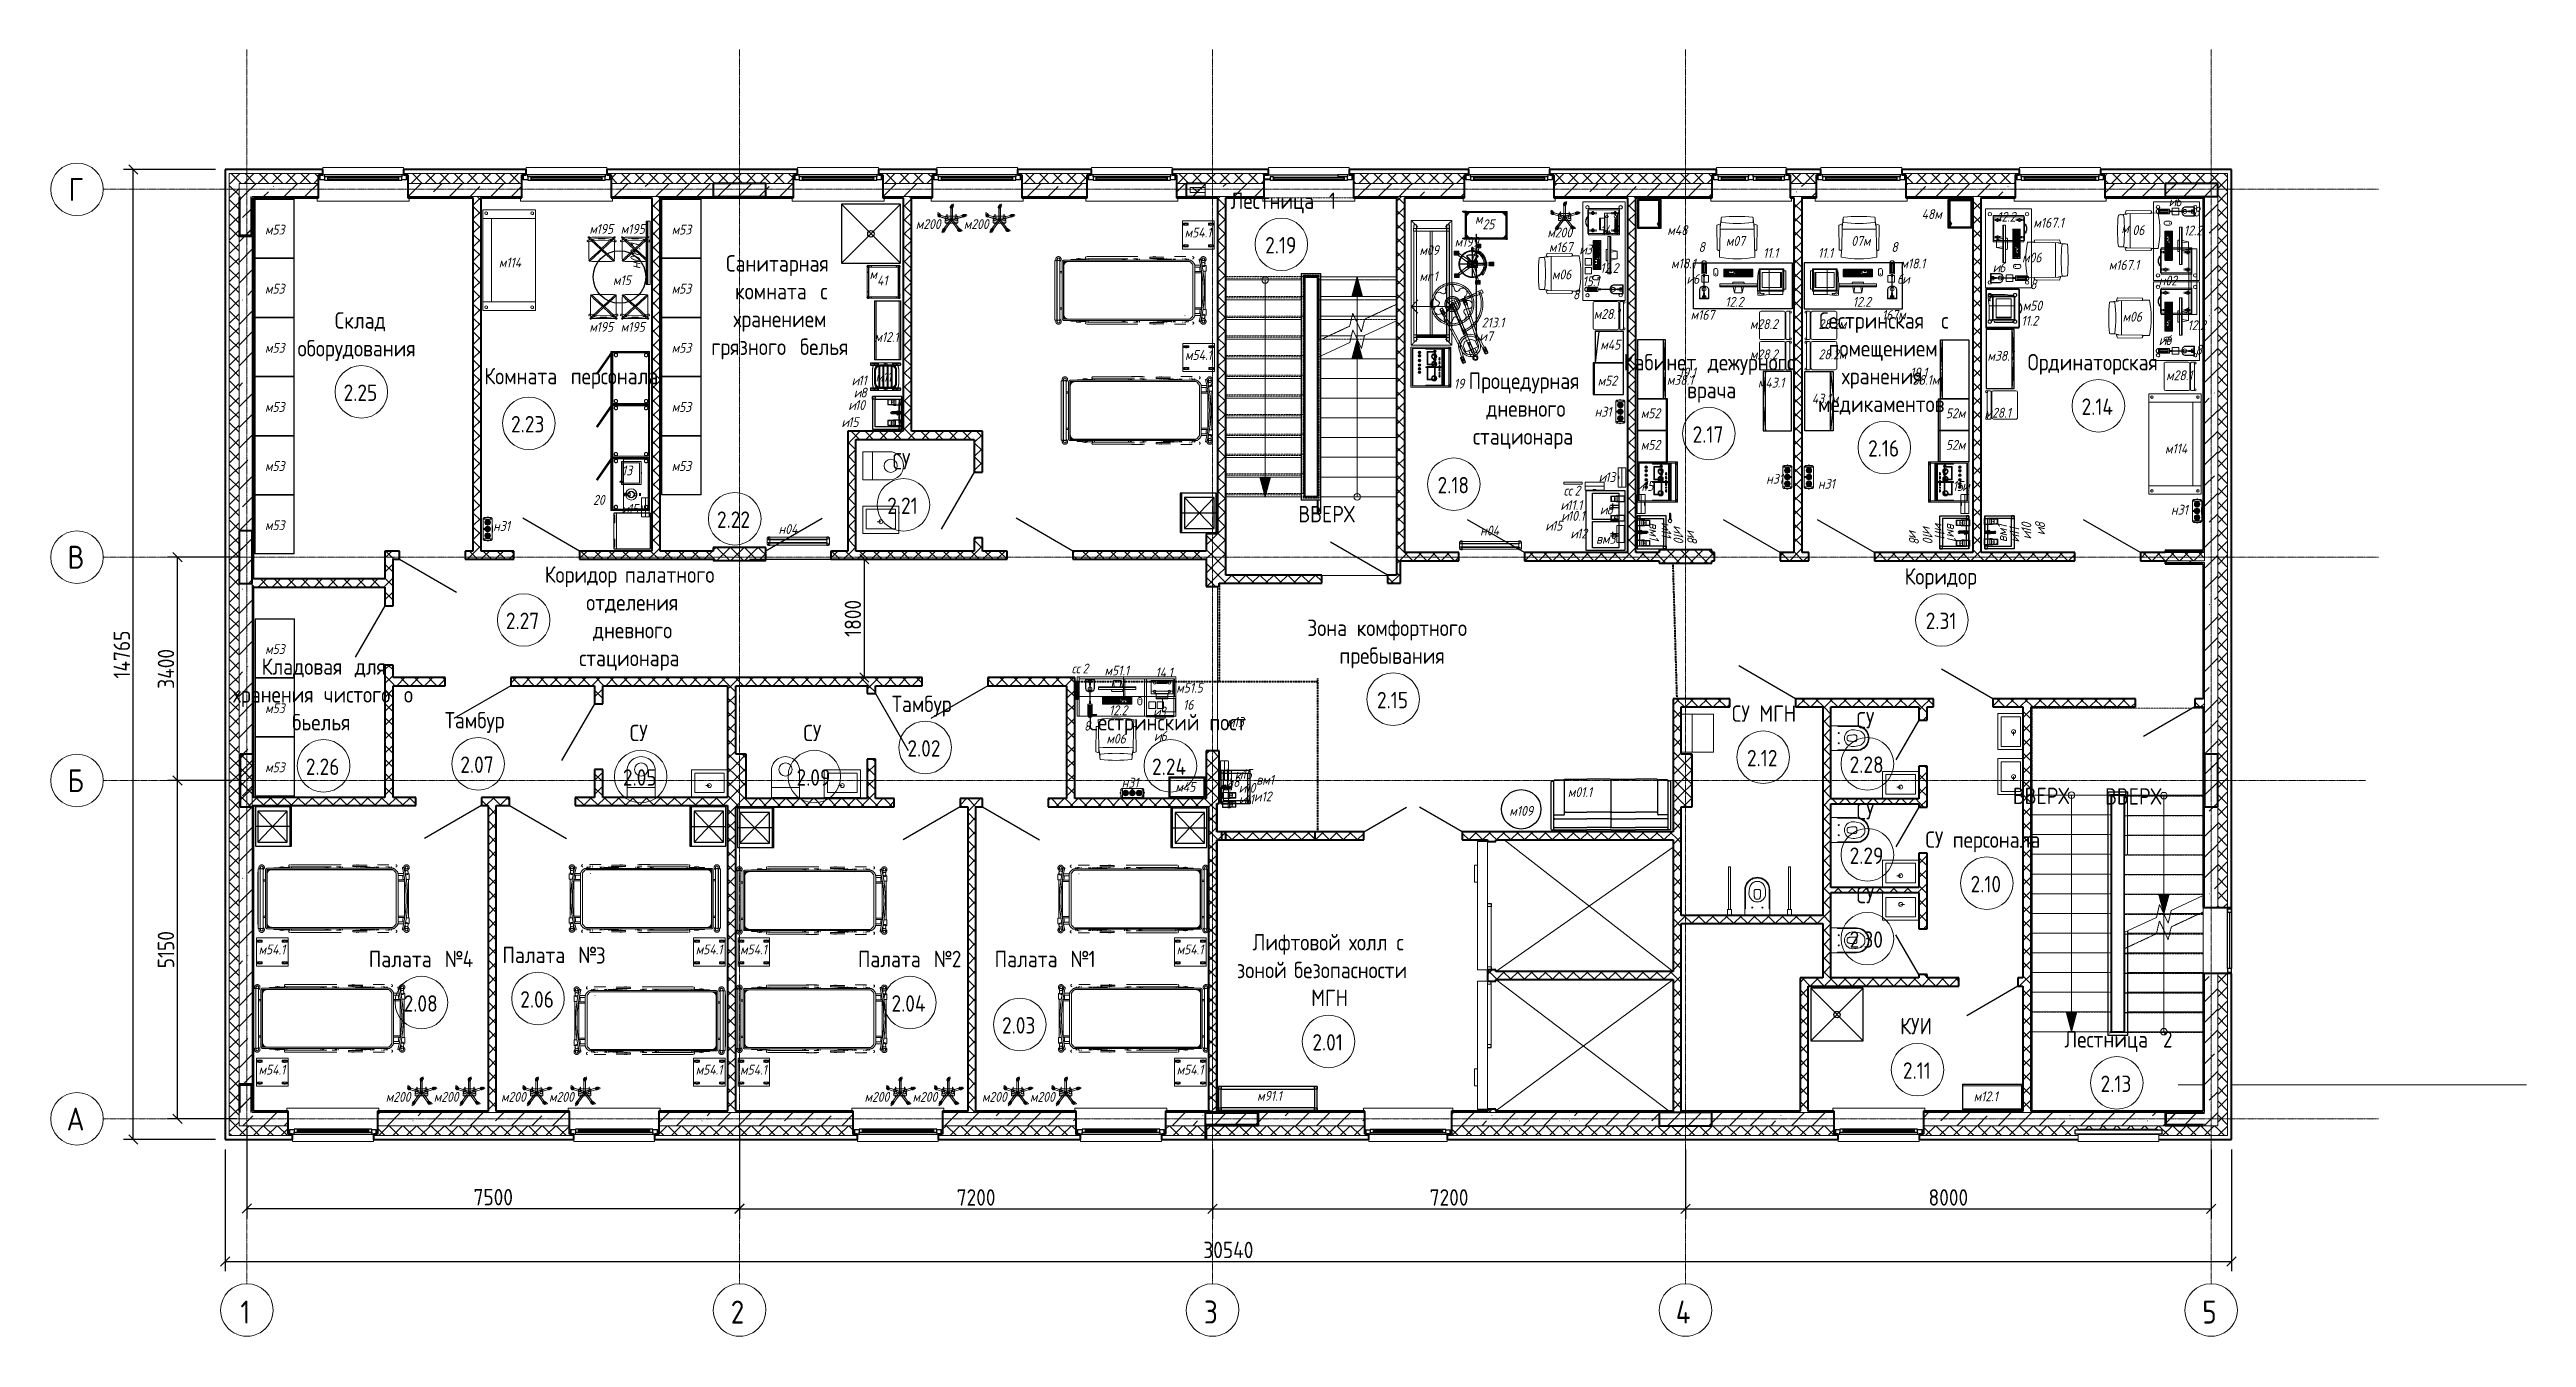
# Model space of a CAD drawing. Header units: millimetres. Extents: x -32954 to 151739, y -65671 to 56243.
# Drawn here: x -32954 to 4750, y -38232 to -18627 of the extents above; entities that cross this region are included whole.
import ezdxf

# ---------------------------------------------------------------- set-up
doc = ezdxf.new("R2010")
doc.units = ezdxf.units.MM
for name, pattern in [('ADSK_Линия сетки', [21, 12, -3, 3, -3]), ('ADSK_Сверху', [4.5, 3, -1.5]), ('ADSK_Штрих_ш3 п1_5', [4.5, 3, -1.5])]:
    doc.linetypes.add(name, pattern=pattern)
doc.layers.add('_Разделитель помещений_', color=4, linetype='ADSK_Штрих_ш3 п1_5', lineweight=40, true_color=0x00ffff)
doc.layers.add('Линии', color=7, linetype='Continuous', lineweight=9, true_color=0x00a600)
for name, color, linetype, lineweight in [('A-GENM', 7, 'Continuous', 9), ('G-IMPT', 7, 'Continuous', 9), ('I-FURN', 7, 'Continuous', 9), ('I-FURN-IDEN', 7, 'Continuous', 9), ('M-EQPM', 7, 'Continuous', 9), ('M-EQPM-IDEN', 7, 'Continuous', 9), ('P-SANR-FIXT', 7, 'Continuous', 9), ('SANINDUSA', 7, 'Continuous', 9), ('Балясины', 7, 'Continuous', 18), ('Двери', 7, 'Continuous', 18), ('Каркас_Импост', 7, 'Continuous', 30), ('Колонны', 7, 'Continuous', 18), ('Лестницы', 7, 'Continuous', 18), ('Марки помещений', 7, 'Continuous', 18), ('Монтажный зазор', 7, 'Continuous', 30), ('Обобщенные модели', 7, 'Continuous', 18), ('Ограждение', 7, 'Continuous', 18), ('Окна', 7, 'Continuous', 18), ('Оси', 7, 'Continuous', 9), ('Остекление', 7, 'Continuous', 30), ('Отлив', 7, 'Continuous', 18), ('Панель', 7, 'Continuous', 30), ('Перекрытия', 7, 'Continuous', 18), ('Подоконник_Верхний брус', 7, 'Continuous', 18), ('Поручни', 7, 'Continuous', 18), ('Размеры', 7, 'Continuous', 9), ('Сантехнические приборы', 7, 'Continuous', 18), ('Специальное оборудование', 7, 'Continuous', 18), ('Стены', 7, 'Continuous', 18), ('Стены разрез', 7, 'Continuous', 40), ('Стены штриховка', 7, 'Continuous', 18), ('Стрелки вверх', 7, 'Continuous', 18), ('Траектории лестницы', 7, 'Continuous', 30), ('ТХ_оборудование', 6, 'Continuous', 30)]:
    doc.layers.add(name, color=color, linetype=linetype, lineweight=lineweight)
doc.styles.add('GOST Common', font='GOST_Common.ttf', dxfattribs={"width": 0.9, "height": 250})
doc.styles.add('GOST Common_1', font='GOST_Common.ttf', dxfattribs={"width": 0.9, "height": 350})
doc.styles.add('GOST Common_I', font='GOST_Common Italic.ttf', dxfattribs={"width": 0.9, "height": 150})
doc.dimstyles.new('ADSK_Проверочный', dxfattribs={"dimscale": 304.8, "dimtxt": 251.428749, "dimasz": 0.463911, "dimexe": 0.492126, "dimexo": 0.492126, "dimgap": 0.164042, "dimtad": 1, "dimdec": 0, "dimdsep": 46, "dimtxsty": 'GOST Common', "dimblk1": 'OBLIQUE', "dimblk2": 'OBLIQUE', "dimsah": 1, "dimcen": 0.09, "dimazin": 0, "dimtfac": 1, "dimtdec": 4, "dimtix": 1, "dimtmove": 0, "dimatfit": 3, "dimfxl": 1, "dimtvp": 1, "dimtolj": 1, "dimtzin": 0, "dimarcsym": 2})
pattern_1 = [(45, (-4e-12, -22914.43), (-106.066, 106.066), []), (135, (-4e-12, -22914.43), (-106.066, -106.066), [])]
pattern_2 = [(45, (-4e-12, -22914.43), (-314.309, 314.309), []), (45, (314.3, -22914.43), (-314.309, 314.309), [555.625, -111.125, 3.353, -107.772])]
pattern_3 = [(45, (-4e-12, -22914.43), (-314.309, 314.309), []), (45, (314.3, -22914.43), (-314.309, 314.309), [222.25, -111.125])]

msp = doc.modelspace()

# ---------------------------------------------------------------- texts
at = {"layer": 'I-FURN-IDEN', "char_height": 150, "style": 'GOST Common_I'}
for s, insert, width, attachment_point in [('48', (-4263, -21056.9), 259.747, 3), ('\\fGOST Common|b0|i1|c204|p34|;\\W.9;м', (-4149.8, -21056.9), 137.089, 3), ('\\fGOST Common|b0|i1|c204|p34|;\\W.9;м', (-29674.6, -21292.5), 137.089, 1), ('53', (-29561.5, -21292.5), 245.316, 1), ('\\fGOST Common|b0|i1|c204|p34|;\\W.9;м', (-24736.5, -21282.2), 137.089, 1), ('195', (-24628.7, -21282.2), 331.899, 1), ('\\fGOST Common|b0|i1|c204|p34|;\\W.9;м', (-24259.7, -21282.2), 137.089, 1), ('195', (-24146.6, -21282.2), 331.899, 1), ('\\fGOST Common|b0|i1|c204|p34|;\\W.9;м', (-23483.4, -21292.5), 137.089, 1), ('53', (-23370.3, -21292.5), 245.316, 1), ('\\fGOST Common|b0|i1|c204|p34|;\\W.9;м', (-19767.7, -21208.8), 137.089, 1), ('200', (-19654.6, -21208.8), 367.975, 1), ('\\fGOST Common|b0|i1|c204|p34|;\\W.9;м', (-19036.7, -21208.8), 137.089, 1), ('200', (-18923.6, -21208.8), 367.975, 1), ('\\fGOST Common|b0|i1|c204|p34|;\\W.9;м', (-15675.5, -21336.7), 137.089, 1), ('54.1', (-15562.4, -21336.7), 396.835, 1), ('199', (-11452.4, -21478.7), 331.899, 1), ('\\fGOST Common|b0|i1|c204|p34|;\\W.9;м', (-11254.7, -21128.8), 137.089, 1), ('25', (-11141.6, -21212.3), 245.316, 1), ('\\fGOST Common|b0|i1|c204|p34|;\\W.9;м', (-10154.5, -21336.7), 137.089, 1), ('200', (-10041.4, -21336.7), 367.975, 1), ('\\fGOST Common|b0|i1|c204|p34|;\\W.9;м', (-8328.5, -21300.8), 137.089, 1), ('48', (-8215.4, -21300.8), 259.747, 1), ('07', (-7323.8, -21465.7), 245.316, 1), ('07', (-5350, -21465.7), 245.316, 3), ('\\fGOST Common|b0|i1|c204|p34|;\\W.9;м', (-2756, -21187.9), 137.089, 1), ('167.1', (-2642.9, -21187.9), 468.987, 1), ('\\fGOST Common|b0|i1|c204|p34|;\\W.9;м', (-1415.4, -21268.7), 137.089, 1), ('06', (-1248.1, -21300.2), 245.316, 1), ('\\fGOST Common|b0|i1|c204|p34|;\\W.9;м', (-12101.3, -21605.3), 137.089, 1), ('09', (-11988.2, -21605.3), 245.316, 1), ('\\fGOST Common|b0|i1|c204|p34|;\\W.9;м', (-11565.5, -21478.7), 137.089, 1), ('\\fGOST Common|b0|i1|c204|p34|;\\W.9;м', (-10130.7, -21558.6), 137.089, 1), ('167', (-10017.6, -21558.6), 331.899, 1), ('м18.1', (-8272.2, -21808.9), 137.089, 1), ('\\fGOST Common|b0|i1|c204|p34|;\\W.9;м', (-7436.9, -21465.7), 137.089, 1), ('\\fGOST Common|b0|i1|c204|p34|;\\W.9;м', (-5236.9, -21465.7), 137.089, 3), ('м18.1', (-4401.6, -21808.9), 137.089, 3), ('\\fGOST Common|b0|i1|c204|p34|;\\W.9;м', (-2928.1, -21717.3), 137.089, 1), ('06', (-2815, -21717.3), 245.316, 1), ('167.1', (-1495.4, -21830.8), 468.987, 1), ('\\fGOST Common|b0|i1|c204|p34|;\\W.9;м', (-29674.6, -22192.5), 137.089, 1), ('53', (-29561.5, -22192.5), 245.316, 1), ('\\fGOST Common|b0|i1|c204|p34|;\\W.9;м', (-24377.6, -22063.4), 137.089, 1), ('15', (-24264.5, -22063.4), 209.24, 1), ('\\fGOST Common|b0|i1|c204|p34|;\\W.9;м', (-23483.4, -22192.5), 137.089, 1), ('53', (-23370.3, -22192.5), 245.316, 1), ('\\fGOST Common|b0|i1|c204|p34|;\\W.9;м', (-20472.3, -21971.6), 137.089, 1), ('41', (-20359.2, -22067.1), 223.671, 1), ('\\fGOST Common|b0|i1|c204|p34|;\\W.9;м', (-10084.6, -21975), 137.089, 1), ('06', (-9971.4, -21975), 245.316, 1), ('\\fGOST Common|b0|i1|c204|p34|;\\W.9;м', (-1608.5, -21830.8), 137.089, 1), ('\\fGOST Common|b0|i1|c204|p34|;\\W.9;м', (-9447.5, -22577.2), 137.089, 1), ('28.1', (-9334.4, -22577.2), 382.405, 1), ('167', (-7859.7, -22591.5), 331.899, 1), ('167', (-4814.1, -22591.5), 331.899, 3), ('\\fGOST Common|b0|i1|c204|p34|;\\W.9;м', (-2917.5, -22450.2), 137.089, 1), ('50', (-2804.3, -22450.2), 245.316, 1), ('06', (-1285, -22618.6), 245.316, 1), ('\\fGOST Common|b0|i1|c204|p34|;\\W.9;м', (-24736.5, -22773.7), 137.089, 1), ('195', (-24628.7, -22773.7), 331.899, 1), ('\\fGOST Common|b0|i1|c204|p34|;\\W.9;м', (-24259.7, -22773.7), 137.089, 1), ('195', (-24146.6, -22773.7), 331.899, 1), ('\\fGOST Common|b0|i1|c204|p34|;\\W.9;м', (-20397.6, -22928), 137.089, 1), ('12.1', (-20284.5, -22928), 346.329, 1), ('и7', (-11190.7, -22916.6), 382.405, 1), ('\\fGOST Common|b0|i1|c204|p34|;\\W.9;м', (-7972.8, -22587.1), 137.089, 1), ('\\fGOST Common|b0|i1|c204|p34|;\\W.9;м', (-7070.4, -22730.9), 137.089, 1), ('28.2', (-6957.3, -22730.9), 418.481, 1), ('28.2', (-5716.5, -22730.9), 418.481, 3), ('\\fGOST Common|b0|i1|c204|p34|;\\W.9;м', (-5603.4, -22730.9), 137.089, 3), ('\\fGOST Common|b0|i1|c204|p34|;\\W.9;м', (-4701, -22587.1), 137.089, 3), ('\\fGOST Common|b0|i1|c204|p34|;\\W.9;м', (-1398.1, -22618.6), 137.089, 1), ('\\fGOST Common|b0|i1|c204|p34|;\\W.9;м', (-29674.6, -23092.5), 137.089, 1), ('53', (-29561.5, -23092.5), 245.316, 1), ('\\fGOST Common|b0|i1|c204|p34|;\\W.9;м', (-23483.4, -23092.5), 137.089, 1), ('53', (-23370.3, -23092.5), 245.316, 1), ('\\fGOST Common|b0|i1|c204|p34|;\\W.9;м', (-15669.4, -23202.2), 137.089, 1), ('54.1', (-15556.3, -23202.2), 396.835, 1), ('\\fGOST Common|b0|i1|c204|p34|;\\W.9;м', (-9347.6, -23043.7), 137.089, 1), ('45', (-9234.4, -23043.7), 259.747, 1), ('\\fGOST Common|b0|i1|c204|p34|;\\W.9;м', (-7070.4, -23191.5), 137.089, 1), ('28.2', (-6957.3, -23191.5), 418.481, 1), ('28.2', (-5716.5, -23191.5), 418.481, 3), ('\\fGOST Common|b0|i1|c204|p34|;\\W.9;м', (-5603.4, -23191.5), 137.089, 3), ('\\fGOST Common|b0|i1|c204|p34|;\\W.9;м', (-3455.3, -23213.9), 137.089, 1), ('38.1', (-3342.2, -23213.9), 245.316, 1), ('\\fGOST Common|b0|i1|c204|p34|;\\W.9;м', (-9388.2, -23594.3), 137.089, 1), ('52', (-9275.1, -23592.3), 209.24, 1), ('\\fGOST Common|b0|i1|c204|p34|;\\W.9;м', (-8335.4, -23581), 137.089, 1), ('38.1', (-8222.3, -23581), 382.405, 1), ('\\fGOST Common|b0|i1|c204|p34|;\\W.9;м', (-6948.7, -23622.3), 137.089, 1), ('43.1', (-6835.6, -23622.3), 259.747, 1), ('38.1', (-4302.5, -23581), 382.405, 3), ('\\fGOST Common|b0|i1|c204|p34|;\\W.9;м', (-4189.4, -23581), 137.089, 3), ('\\fGOST Common|b0|i1|c204|p34|;\\W.9;м', (-734.7, -23510.7), 137.089, 1), ('28.1', (-621.6, -23510.7), 382.405, 1), ('\\fGOST Common|b0|i1|c204|p34|;\\W.9;м', (-29674.6, -23992.5), 137.089, 1), ('53', (-29561.5, -23992.5), 245.316, 1), ('\\fGOST Common|b0|i1|c204|p34|;\\W.9;м', (-23483.4, -23992.5), 137.089, 1), ('53', (-23370.3, -23992.5), 245.316, 1), ('\\fGOST Common|b0|i1|c204|p34|;\\W.9;и', (-20712.8, -23773.6), 122.658, 1), ('\\fGOST Common|b0|i1|c204|p34|;\\W.9;8', (-20611.6, -23773.6), 122.658, 1), ('52', (-8618.3, -24088.4), 209.24, 1), ('43.1', (-5838.2, -23866.2), 259.747, 3), ('\\fGOST Common|b0|i1|c204|p34|;\\W.9;м', (-5725.1, -23866.2), 137.089, 3), ('52', (-3906.4, -24088.4), 209.24, 3), ('\\fGOST Common|b0|i1|c204|p34|;\\W.9;м', (-3498.5, -24080.4), 137.089, 1), ('28.1', (-3385.4, -24080.4), 382.405, 1), ('\\fGOST Common|b0|i1|c204|p34|;\\W.9;м', (-8731.4, -24088.4), 137.089, 1), ('\\fGOST Common|b0|i1|c204|p34|;\\W.9;м', (-3793.3, -24088.4), 137.089, 3), ('\\fGOST Common|b0|i1|c204|p34|;\\W.9;м', (-8731.6, -24569.7), 137.089, 1), ('52', (-8618.5, -24569.7), 209.24, 1), ('52', (-3906.2, -24569.7), 209.24, 3), ('\\fGOST Common|b0|i1|c204|p34|;\\W.9;м', (-3793.1, -24569.7), 137.089, 3), ('\\fGOST Common|b0|i1|c204|p34|;\\W.9;м', (-29674.6, -24892.5), 137.089, 1), ('53', (-29561.5, -24892.5), 245.316, 1), ('\\fGOST Common|b0|i1|c204|p34|;\\W.9;м', (-23483.4, -24892.5), 137.089, 1), ('53', (-23370.3, -24892.5), 245.316, 1), ('\\fGOST Common|b0|i1|c204|p34|;\\W.9;и', (-9355.3, -25554.8), 122.658, 1), ('\\fGOST Common|b0|i1|c204|p34|;\\W.9;8', (-9254.1, -25554.8), 122.658, 1), ('\\fGOST Common|b0|i1|c204|p34|;\\W.9;м', (-29674.6, -25792.5), 137.089, 1), ('53', (-29561.5, -25792.5), 245.316, 1), ('\\fGOST Common|b0|i1|c204|p34|;\\W.9;м', (-29672, -27678.5), 137.089, 1), ('53', (-29558.9, -27678.5), 245.316, 1), ('\\fGOST Common|b0|i1|c204|p34|;\\W.9;м', (-16895.6, -28005.1), 137.089, 1), ('51.1', (-16782.5, -28005.1), 346.329, 1), ('м51.5', (-15803.7, -28267.1), 346.329, 1), ('\\fGOST Common|b0|i1|c204|p34|;\\W.9;м', (-29672, -28578.5), 137.089, 1), ('53', (-29558.9, -28578.5), 245.316, 1), ('\\fGOST Common|b0|i1|c204|p34|;\\W.9;м', (-16866, -29041.3), 137.089, 1), ('06', (-16752.9, -29041.3), 245.316, 1), ('\\fGOST Common|b0|i1|c204|p34|;\\W.9;м', (-29672, -29478.5), 137.089, 1), ('53', (-29558.9, -29478.5), 245.316, 1), ('45', (-15703.6, -29776.1), 259.747, 1), ('\\fGOST Common|b0|i1|c204|p34|;\\W.9;м', (-15816.7, -29776.1), 137.089, 1), ('м109', (-10733.1, -30141.9), 331.899, 1), ('м01.1', (-9842.3, -29855.3), 346.329, 1), ('\\fGOST Common|b0|i1|c204|p34|;\\W.9;м', (-29772.1, -32250.4), 137.089, 1), ('54.1', (-29659, -32250.4), 396.835, 1), ('\\fGOST Common|b0|i1|c204|p34|;\\W.9;м', (-23118.1, -32250.4), 137.089, 1), ('54.1', (-23005, -32250.4), 396.835, 1), ('\\fGOST Common|b0|i1|c204|p34|;\\W.9;м', (-22442.4, -32250.4), 137.089, 1), ('54.1', (-22329.3, -32250.4), 396.835, 1), ('\\fGOST Common|b0|i1|c204|p34|;\\W.9;м', (-15796.9, -32250.4), 137.089, 1), ('54.1', (-15683.8, -32250.4), 396.835, 1), ('\\fGOST Common|b0|i1|c204|p34|;\\W.9;м', (-29772.1, -34081), 137.089, 1), ('54.1', (-29659, -34081), 396.835, 1), ('\\fGOST Common|b0|i1|c204|p34|;\\W.9;м', (-23118.1, -34081), 137.089, 1), ('54.1', (-23005, -34081), 396.835, 1), ('\\fGOST Common|b0|i1|c204|p34|;\\W.9;м', (-22442.4, -34081), 137.089, 1), ('54.1', (-22329.3, -34081), 396.835, 1), ('\\fGOST Common|b0|i1|c204|p34|;\\W.9;м', (-15796.9, -34081), 137.089, 1), ('54.1', (-15683.8, -34081), 396.835, 1), ('\\fGOST Common|b0|i1|c204|p34|;\\W.9;м', (-27836.5, -34495.5), 137.089, 1), ('200', (-27723.4, -34495.5), 367.975, 1), ('\\fGOST Common|b0|i1|c204|p34|;\\W.9;м', (-27105.6, -34495.5), 137.089, 1), ('200', (-26992.5, -34495.5), 367.975, 1), ('\\fGOST Common|b0|i1|c204|p34|;\\W.9;м', (-26082, -34495.5), 137.089, 1), ('200', (-25968.9, -34495.5), 367.975, 1), ('\\fGOST Common|b0|i1|c204|p34|;\\W.9;м', (-25351.1, -34495.5), 137.089, 1), ('200', (-25238, -34495.5), 367.975, 1), ('\\fGOST Common|b0|i1|c204|p34|;\\W.9;м', (-20548.5, -34495.5), 137.089, 1), ('200', (-20435.4, -34495.5), 367.975, 1), ('\\fGOST Common|b0|i1|c204|p34|;\\W.9;м', (-19817.5, -34495.5), 137.089, 1), ('200', (-19704.4, -34495.5), 367.975, 1), ('\\fGOST Common|b0|i1|c204|p34|;\\W.9;м', (-18760.8, -34495.5), 137.089, 1), ('200', (-18647.7, -34495.5), 367.975, 1), ('\\fGOST Common|b0|i1|c204|p34|;\\W.9;м', (-18029.9, -34495.5), 137.089, 1), ('200', (-17916.8, -34495.5), 367.975, 1), ('\\fGOST Common|b0|i1|c204|p34|;\\W.9;м', (-3664.4, -34486.9), 137.089, 1), ('12.1', (-3551.3, -34486.9), 346.329, 1)]:
    msp.add_mtext(s, dxfattribs=dict(at, insert=insert, width=width, attachment_point=attachment_point))
at = {"layer": 'I-FURN-IDEN', "char_height": 150, "width": 122.658, "style": 'GOST Common_I'}
for s, insert, attachment_point, rotation in [('\\fGOST Common|b0|i1|c204|p34|;\\W.9;и', (-7875.5, -25932.6), 1, 270), ('\\fGOST Common|b0|i1|c204|p34|;\\W.9;и', (-4649.2, -25932.6), 7, 270), ('\\fGOST Common|b0|i1|c204|p34|;\\W.9;8', (-2579.3, -25917.9), 7, 90), ('\\fGOST Common|b0|i1|c204|p34|;\\W.9;и', (-2579.3, -26019.1), 7, 90), ('\\fGOST Common|b0|i1|c204|p34|;\\W.9;8', (-7875.5, -26033.8), 1, 270), ('\\fGOST Common|b0|i1|c204|p34|;\\W.9;8', (-4649.2, -26033.8), 7, 270)]:
    msp.add_mtext(s, dxfattribs=dict(at, insert=insert, attachment_point=attachment_point, rotation=rotation))
at = {"layer": 'M-EQPM-IDEN', "char_height": 150, "style": 'GOST Common_I'}
for s, insert, width, attachment_point in [('12.2', (-3306, -21097.4), 382.405, 1), ('\\fGOST Common|b0|i1|c204|p34|;\\W.9;и', (-696.6, -20864), 122.658, 1), ('\\fGOST Common|b0|i1|c204|p34|;\\W.9;6', (-595.4, -20864), 122.658, 1), ('\\fGOST Common|b0|i1|c204|p34|;\\W.9;8', (-319.9, -21019.5), 122.658, 1), ('14.1', (-9350.3, -21302.2), 360.759, 1), ('12.2', (-466.7, -21306.4), 382.405, 1), ('\\fGOST Common|b0|i1|c204|p34|;\\W.9;м', (-26114.5, -21793.8), 137.089, 1), ('114', (-26001.4, -21793.8), 310.253, 1), ('\\fGOST Common|b0|i1|c204|p34|;\\W.9;и', (-9668.8, -21595.6), 122.658, 1), ('\\fGOST Common|b0|i1|c204|p34|;\\W.9;3', (-9567.6, -21595.6), 122.658, 1), ('\\fGOST Common|b0|i1|c204|p34|;\\W.9;8', (-7852.8, -21557.6), 122.658, 1), ('11.1', (-6869.9, -21648), 310.253, 1), ('11.1', (-5803.9, -21648), 310.253, 3), ('\\fGOST Common|b0|i1|c204|p34|;\\W.9;8', (-4821, -21557.6), 122.658, 3), ('\\fGOST Common|b0|i1|c204|p34|;\\W.9;6', (-3275.5, -21867.6), 122.658, 1), ('мг', (-12101.3, -22003.4), 259.747, 1), ('\\fGOST Common|b0|i1|c204|p34|;\\W.9;1', (-11887, -22003.4), 86.582, 1), ('15.1', (-9619.9, -22079.1), 209.24, 1), ('12.2', (-9350.3, -21878), 382.405, 1), ('\\fGOST Common|b0|i1|c204|p34|;\\W.9;и', (-8036.4, -22043.5), 122.658, 1), ('\\fGOST Common|b0|i1|c204|p34|;\\W.9;6', (-7935.2, -22043.5), 122.658, 1), ('\\fGOST Common|b0|i1|c204|p34|;\\W.9;6', (-4738.6, -22043.5), 122.658, 3), ('\\fGOST Common|b0|i1|c204|p34|;\\W.9;и', (-4637.4, -22043.5), 122.658, 3), ('\\fGOST Common|b0|i1|c204|p34|;\\W.9;и', (-3376.7, -21867.6), 122.658, 1), ('\\fGOST Common|b0|i1|c204|p34|;\\W.9;8', (-2805.5, -22125.7), 122.658, 1), ('\\fGOST Common|b0|i1|c204|p34|;\\W.9;н', (-848.1, -22068.1), 122.658, 1), ('02', (-746.9, -22068.1), 245.316, 1), ('\\fGOST Common|b0|i1|c204|p34|;\\W.9;8', (-9764.6, -22279.8), 122.658, 1), ('12.2', (-7445.9, -22392.1), 382.405, 1), ('12.2', (-5227.9, -22392.1), 382.405, 3), ('213.1', (-11154.1, -22707.6), 331.899, 1), ('11.2', (-2938.8, -22679.5), 346.329, 1), ('\\fGOST Common|b0|i1|c204|p34|;\\W.9;6', (-746, -22975.8), 122.658, 1), ('12.2', (-409.8, -22747.9), 382.405, 1), ('\\fGOST Common|b0|i1|c204|p34|;\\W.9;и', (-847.2, -22975.8), 122.658, 1), ('\\fGOST Common|b0|i1|c204|p34|;\\W.9;8', (-287, -23120.9), 122.658, 1), ('\\fGOST Common|b0|i1|c204|p34|;\\W.9;и', (-20744.7, -23588.6), 122.658, 1), ('11', (-20643.5, -23588.6), 173.164, 1), ('\\fGOST Common|b0|i1|c204|p34|;\\W.9;м', (-20379.6, -23532.3), 137.089, 1), ('11', (-20266.5, -23532.3), 173.164, 1), ('19', (-11577.6, -23638), 209.24, 1), ('19.1', (-8154.5, -23468.3), 346.329, 1), ('19.1', (-4370.2, -23468.3), 346.329, 3), ('\\fGOST Common|b0|i1|c204|p34|;\\W.9;и', (-20795, -23963.1), 122.658, 1), ('10', (-20693.8, -23963.1), 209.24, 1), ('\\fGOST Common|b0|i1|c204|p34|;\\W.9;н', (-9434.2, -24064), 122.658, 1), ('31', (-9333, -24065.8), 209.24, 1), ('\\fGOST Common|b0|i1|c204|p34|;\\W.9;и', (-20899.6, -24223.5), 122.658, 1), ('15', (-20798.4, -24223.5), 209.24, 1), ('\\fGOST Common|b0|i1|c204|p34|;\\W.9;м', (-752.5, -24626.5), 137.089, 1), ('114', (-639.4, -24626.5), 310.253, 1), ('13', (-24240.9, -24959.4), 209.24, 1), ('\\fGOST Common|b0|i1|c204|p34|;\\W.9;и', (-9374.4, -25060.3), 122.658, 1), ('13', (-9273.2, -25060.3), 209.24, 1), ('\\fGOST Common|b0|i1|c204|p34|;\\W.9;и', (-8799.7, -25195.6), 122.658, 1), ('15', (-8698.5, -25195.6), 209.24, 1), ('\\fGOST Common|b0|i1|c204|p34|;\\W.9;н', (-6823.1, -25086.4), 122.658, 1), ('31', (-6721.9, -25086.4), 209.24, 1), ('\\fGOST Common|b0|i1|c204|p34|;\\W.9;н', (-6034.1, -25312.3), 122.658, 7), ('31', (-5932.9, -25312.3), 209.24, 7), ('15', (-3826.3, -25195.6), 209.24, 3), ('\\fGOST Common|b0|i1|c204|p34|;\\W.9;и', (-3725.1, -25195.6), 122.658, 3), ('20', (-24680.5, -25408), 245.316, 1), ('\\fGOST Common|b0|i1|c204|p34|;\\W.9;и', (-24251.4, -25543.6), 122.658, 1), ('15', (-24150.2, -25543.6), 209.24, 1), ('\\fGOST Common|b0|i1|c204|p34|;\\W.9;и', (-9954.5, -25485.8), 122.658, 1), ('сс', (-9907.4, -25265.8), 202.025, 1), ('11.1', (-9853.3, -25485.8), 173.164, 1), ('\\fGOST Common|b0|i1|c204|p34|;\\W.9;2', (-9740.7, -25265.8), 122.658, 1), ('\\fGOST Common|b0|i1|c204|p34|;\\W.9;н', (-660.8, -25557.3), 122.658, 1), ('31', (-559.6, -25557.3), 209.24, 1), ('\\fGOST Common|b0|i1|c204|p34|;\\W.9;н', (-26200.7, -25804.3), 122.658, 1), ('31', (-26099.5, -25804.3), 209.24, 1), ('\\fGOST Common|b0|i1|c204|p34|;\\W.9;н', (-21856.9, -25850.6), 122.658, 1), ('04', (-21755.7, -25850.6), 259.747, 1), ('\\fGOST Common|b0|i1|c204|p34|;\\W.9;н', (-11176.5, -25873.2), 122.658, 1), ('04', (-11075.3, -25873.2), 259.747, 1), ('\\fGOST Common|b0|i1|c204|p34|;\\W.9;и', (-10185.2, -25799.4), 122.658, 1), ('15', (-10084, -25799.4), 209.24, 1), ('\\fGOST Common|b0|i1|c204|p34|;\\W.9;и', (-9942.7, -25650), 122.658, 1), ('10.1', (-9841.5, -25650), 209.24, 1), ('\\fGOST Common|b0|i1|c204|p34|;\\W.9;и', (-9804.1, -25919.1), 122.658, 1), ('12', (-9702.9, -25919.1), 209.24, 1), ('вм3', (-9412.3, -26000.7), 122.658, 1), ('сс', (-17396.8, -27974.6), 202.025, 1), ('\\fGOST Common|b0|i1|c204|p34|;\\W.9;2', (-17230.1, -27974.6), 122.658, 1), ('14.1', (-16121.3, -28035.2), 360.759, 1), ('12.2', (-16826.4, -28609.6), 382.405, 1), ('\\fGOST Common|b0|i1|c204|p34|;\\W.9;3', (-16055.5, -28630.5), 122.658, 1), ('16', (-15699.4, -28525.7), 209.24, 1), ('\\fGOST Common|b0|i1|c204|p34|;\\W.9;и', (-16156.7, -28630.5), 122.658, 1), ('\\fGOST Common|b0|i1|c204|p34|;\\W.9;6', (-16041.1, -29002.3), 122.658, 1), ('\\fGOST Common|b0|i1|c204|p34|;\\W.9;и', (-15030, -28786.8), 122.658, 1), ('13', (-14928.8, -28786.8), 209.24, 1), ('\\fGOST Common|b0|i1|c204|p34|;\\W.9;и', (-16142.3, -29002.3), 122.658, 1), ('\\fGOST Common|b0|i1|c204|p34|;\\W.9;н', (-16633.9, -29712), 122.658, 1), ('31', (-16532.7, -29712), 209.24, 1), ('и8', (-15053.6, -29701.9), 209.24, 1), ('\\fGOST Common|b0|i1|c204|p34|;\\W.9;и', (-14910.2, -29579.6), 122.658, 1), ('15', (-14809, -29579.6), 209.24, 1), ('вм1', (-14585, -29667.9), 209.24, 1), ('\\fGOST Common|b0|i1|c204|p34|;\\W.9;и', (-14852.3, -29790), 122.658, 1), ('\\fGOST Common|b0|i1|c204|p34|;\\W.9;и', (-14852.3, -29965.6), 122.658, 1), ('10', (-14751.1, -29790), 209.24, 1), ('11', (-14751.1, -29965.6), 173.164, 1), ('и12', (-14620.7, -29921.6), 209.24, 1), ('м91.1', (-14572.4, -34479.4), 209.24, 1)]:
    msp.add_mtext(s, dxfattribs=dict(at, insert=insert, width=width, attachment_point=attachment_point))
for s, insert, width, attachment_point, rotation in [('08.1', (-24111.4, -21866.4), 382.405, 1, 90), ('\\fGOST Common|b0|i1|c204|p34|;\\W.9;н', (-24111.4, -21967.6), 122.658, 1, 90), ('вм1', (-8453.3, -25826.9), 209.24, 1, 270), ('\\fGOST Common|b0|i1|c204|p34|;\\W.9;и', (-8266.7, -25821.4), 122.658, 1, 270), ('11', (-8266.7, -25922.6), 173.164, 1, 270), ('10', (-8084.3, -25970.6), 209.24, 1, 270), ('\\fGOST Common|b0|i1|c204|p34|;\\W.9;и', (-8084.3, -25869.4), 122.658, 1, 270), ('10', (-4440.4, -25970.6), 209.24, 7, 270), ('\\fGOST Common|b0|i1|c204|p34|;\\W.9;и', (-4440.4, -25869.4), 122.658, 7, 270), ('\\fGOST Common|b0|i1|c204|p34|;\\W.9;и', (-4258.1, -25821.4), 122.658, 7, 270), ('11', (-4258.1, -25922.6), 173.164, 7, 270), ('вм1', (-4071.4, -25826.9), 209.24, 7, 270), ('вм1', (-3157.1, -26124.8), 209.24, 7, 90), ('11', (-2970.5, -26029.1), 173.164, 7, 90), ('\\fGOST Common|b0|i1|c204|p34|;\\W.9;и', (-2970.5, -26130.3), 122.658, 7, 90), ('10', (-2788.1, -25981.1), 209.24, 7, 90), ('\\fGOST Common|b0|i1|c204|p34|;\\W.9;и', (-2788.1, -26082.3), 122.658, 7, 90), ('\\fGOST Common|b0|i1|c204|p34|;\\W.9;8', (-17072.7, -28994.1), 122.658, 1, 180)]:
    msp.add_mtext(s, dxfattribs=dict(at, insert=insert, width=width, attachment_point=attachment_point, rotation=rotation))
at = {"layer": 'Марки помещений', "lineweight": 9, "char_height": 250, "attachment_point": 1, "style": 'GOST Common'}
for s, insert, width in [('Лестница', (-14976.7, -20803.3), 1652.278), (' 1', (-13613.5, -20803.3), 230.886), ('2.19', (-14449.8, -21480.5), 606.076), ('Санитарная', (-22656.1, -21756.9), 2063.544), ('комната', (-22519.2, -22180.2), 1479.113), ('\\fGOST Common|b0|i0|c204|p34|;\\W.9;с', (-21221.4, -22180.2), 165.949), ('Склад', (-28612.3, -22625.7), 995.696), ('Склад', (-28612.3, -22625.7), 995.696), ('Склад', (-28612.3, -22625.7), 995.696), ('хранением', (-22543, -22603.6), 1796.582), ('Сестринская', (-6016.1, -22625.7), 2157.341), ('\\fGOST Common|b0|i0|c204|p34|;\\W.9;с', (-4158.7, -22625.7), 165.949), ('оборудования', (-29177.9, -23049), 2359.366), ('оборудования', (-29177.9, -23049), 2359.366), ('оборудования', (-29177.9, -23049), 2359.366), ('грязного', (-22882.4, -23026.9), 1544.05), ('белья', (-21531, -23026.9), 974.05), ('Кабинет', (-8993, -23261.2), 1457.468), ('дежурного', (-7713.1, -23261.2), 1803.797), ('помещением', (-5873.2, -23049), 2070.759), ('Ординаторская', (-2843.6, -23260.7), 2619.113), ('2.25', (-28478.1, -23726), 663.797), ('2.25', (-28478.1, -23726), 663.797), ('2.25', (-28478.1, -23726), 663.797), ('Комната', (-26335.5, -23472.7), 1500.759), ('персонала', (-25019.9, -23472.7), 1767.721), ('Процедурная', (-11353, -23544.3), 2207.847), ('хранения', (-5670.8, -23472.4), 1580.126), ('дневного', (-11085.2, -23967.6), 1558.48), ('врача', (-8028.6, -23684.5), 1017.341), ('медикаментов', (-6034, -23895.7), 2453.164), ('2.14', (-2021.9, -23938), 627.721), ('2.23', (-25929.4, -24204.7), 663.797), ('стационара', (-11287.6, -24390.9), 2056.328), ('2.17', (-7942.4, -24361.5), 606.076), ('СУ', (-20122.7, -24769.1), 411.266), ('2.16', (-5271.7, -24573), 606.076), ('2.18', (-11825.9, -25132.6), 606.076), ('2.21', (-20202.8, -25446.4), 606.076), ('2.22', (-22794.6, -25657.9), 663.797), ('Коридор', (-25416.1, -26493.7), 1385.316), ('палатного', (-24195.7, -26493.7), 1847.088), ('Коридор', (-4716.5, -26521.6), 1385.316), ('отделения', (-24785, -26917), 1803.797), ('2.27', (-26007.4, -27198.8), 663.797), ('дневного', (-24683.8, -27340.4), 1558.48), ('Зона', (-13807.5, -27304.6), 815.316), ('комфортного', (-13057.4, -27304.6), 2265.569), ('2.31', (-4394.7, -27198.8), 606.076), ('Кладовая', (-29725.9, -27894.7), 1623.417), ('стационара', (-24892.2, -27763.7), 2056.328), ('пребывания', (-13319.4, -27728), 1991.392), ('для', (-28309.1, -27894.7), 584.43), ('хранения', (-30160.5, -28318.1), 1580.126), ('чистого', (-28779.4, -28318.1), 1385.316), ('\\fGOST Common|b0|i0|c204|p34|;\\W.9;о', (-27559, -28318.1), 194.81), ('Тамбур', (-20131.4, -28463), 1233.797), ('2.15', (-12747.8, -28404.9), 606.076), ('СУ', (-7344.8, -28610.8), 411.266), ('МГН', (-6928.1, -28610.8), 656.582), ('бьелья', (-29261.6, -28741.4), 1168.86), ('Тамбур', (-26936.4, -28710.8), 1233.797), ('СУ', (-24122.1, -28905.5), 411.266), ('СУ', (-21479.1, -28905.5), 411.266), ('Сестринский', (-17139.2, -28741.7), 2135.695), ('пост', (-15299.7, -28741.7), 800.886), ('СУ', (-5448.9, -28710.8), 411.266), ('2.07', (-26701.1, -29388.1), 663.797), ('2.02', (-19896, -29140.3), 663.797), ('2.12', (-7115.3, -29288.1), 606.076), ('2.28', (-5552.9, -29388.1), 663.797), ('2.26', (-29053.1, -29419), 663.797), ('2.05', (-24226.1, -29582.8), 663.797), ('2.09', (-21583.1, -29582.8), 663.797), ('2.24', (-16171.7, -29419), 685.443), ('СУ', (-5448.9, -30096.2), 411.266), ('СУ', (-4399.7, -30528.6), 411.266), ('2.29', (-5552.9, -30773.4), 663.797), ('персонала', (-3983, -30528.6), 1767.721), ('2.10', (-3712.1, -31205.8), 606.076), ('СУ', (-5448.9, -31372.9), 411.266), ('Палата', (-28094.4, -32345.8), 1305.949), ('\\fGOST Common|b0|i0|c204|p34|;\\W.9;№', (-26939.5, -32345.8), 331.899), ('\\fGOST Common|b0|i0|c204|p34|;\\W.9;4', (-26665.7, -32345.8), 216.456), ('Палата', (-26060.7, -32283.8), 1305.949), ('\\fGOST Common|b0|i0|c204|p34|;\\W.9;№', (-24905.8, -32283.8), 331.899), ('\\fGOST Common|b0|i0|c204|p34|;\\W.9;3', (-24639.9, -32292.3), 194.81), ('Палата', (-20649.9, -32345.8), 1305.949), ('\\fGOST Common|b0|i0|c204|p34|;\\W.9;№', (-19495, -32345.8), 331.899), ('\\fGOST Common|b0|i0|c204|p34|;\\W.9;2', (-19221.1, -32345.8), 194.81), ('Палата', (-18567.5, -32345.8), 1305.949), ('\\fGOST Common|b0|i0|c204|p34|;\\W.9;№', (-17412.6, -32345.8), 331.899), ('\\fGOST Common|b0|i0|c204|p34|;\\W.9;1', (-17138.8, -32345.8), 137.089), ('Лифтовой', (-14642.6, -32090.4), 1688.354), ('холл', (-13172.2, -32090.4), 779.24), ('\\fGOST Common|b0|i0|c204|p34|;\\W.9;с', (-12451.8, -32090.4), 165.949), ('2.30', (-5552.9, -32050.2), 663.797), ('зоной', (-14880.7, -32513.7), 959.62), ('безопасности', (-14011.6, -32513.7), 2337.721), ('2.08', (-27564.3, -33023), 663.797), ('2.06', (-25789, -32961.1), 663.797), ('2.04', (-20137.8, -33023), 685.443), ('МГН', (-13749.6, -32937.1), 656.582), ('2.03', (-18455.6, -33356.5), 663.797), ('КУИ', (-4783.7, -33367.1), 649.367), ('2.01', (-13731.4, -33614.7), 606.076), ('Лестница', (-2283.8, -33568.7), 1652.278), (' 2', (-920.5, -33568.7), 288.608), ('2.11', (-4741.9, -34044.4), 548.354), ('2.13', (-1733, -34246), 606.076)]:
    msp.add_mtext(s, dxfattribs=dict(at, insert=insert, width=width))
at = {"layer": 'Оси', "char_height": 350, "attachment_point": 1, "style": 'GOST Common_1'}
for s, insert, width in [('\\fGOST Common|b0|i0|c204|p34|;\\W.9;Г', (-32663.5, -20581.2), 274.177), ('\\fGOST Common|b0|i0|c204|p34|;\\W.9;В', (-32678.4, -26181.2), 310.253), ('\\fGOST Common|b0|i0|c204|p34|;\\W.9;Б', (-32678.4, -29581.2), 310.253), ('\\fGOST Common|b0|i0|c204|p34|;\\W.9;А', (-32693.2, -34731.2), 346.329), ('\\fGOST Common|b0|i0|c204|p34|;\\W.9;1', (-30048.9, -37670.6), 187.595), ('\\fGOST Common|b0|i0|c204|p34|;\\W.9;2', (-22584.4, -37670.6), 274.177), ('\\fGOST Common|b0|i0|c204|p34|;\\W.9;3', (-15381.3, -37670.6), 266.962), ('\\fGOST Common|b0|i0|c204|p34|;\\W.9;4', (-8199.3, -37670.6), 310.253), ('\\fGOST Common|b0|i0|c204|p34|;\\W.9;5', (-184.4, -37670.6), 274.177)]:
    msp.add_mtext(s, dxfattribs=dict(at, insert=insert, width=width))
at = {"layer": 'Траектории лестницы', "lineweight": 9, "char_height": 250, "width": 1073.899, "attachment_point": 1, "line_spacing_factor": 1.022761, "style": 'GOST Common'}
for insert in [(-13944.9, -25573.7), (-3068.8, -29863.8), (-1664.9, -29870.8)]:
    msp.add_mtext('ВВЕРХ', dxfattribs=dict(at, insert=insert))

# ---------------------------------------------------------------- blocks, each defined once
blk = doc.blocks.new('Medical_All_ARJO_Enterprise-8000_Patient-Bed - Citadel-235586-В_АР_ПЭ_02 Этаж')
at = {"layer": 'Специальное оборудование'}
for p, q in [((-1255, 400), (-1257, 400)), ((-1257, 385), (-1257, 400)), ((-1257, 400), (-1257, 395)), ((-1257, -380), (-1257, 385)), ((-1223, 453), (-1255, 453)), ((-1255, 387), (-1255, 453)), ((-1255, -387), (-1255, 387)), ((-1223, 453), (-1223, 387)), ((-1223, 387), (-1223, -387)), ((-1222, 440), (-1221, 439)), ((-1221, 464), (-1221, -461)), ((-1221, 464), (-1217, 464)), ((-1181, 464), (-1179, 464)), ((-1179, -461), (-1179, 464)), ((-1143, 434), (-1143, -432)), ((-1123, -432), (-1123, 434)), ((-1098, 419), (-1123, 419)), ((-1117, 433), (-1117, 419)), ((-1117, 433), (-1105, 433)), ((7, 461), (-1116, 461)), ((-1116, 442), (7, 442)), ((-1105, 433), (-1080, 433)), ((-1080, 433), (-1078, 433)), ((-89, 440), (-1048, 440)), ((-1004, 442), (-1004, 440)), ((-977, 469), (-977, 469)), ((-956, 469), (-967, 469)), ((-967, 469), (-956, 469)), ((-966, 470), (-966, 469)), ((-965, 470), (-962, 470)), ((-956, 469), (-956, 469)), ((-938, 470), (-955, 470)), ((-938, 470), (-955, 470)), ((-944, 469), (-947, 469)), ((-947, 469), (-944, 469)), ((-944, 469), (-946, 469)), ((-946, 469), (-944, 469)), ((-938, 470), (-936, 470)), ((-938, 470), (-925, 470)), ((-925, 470), (-938, 470)), ((-938, 470), (-925, 470)), ((-925, 470), (-938, 470)), ((-925, 469), (-938, 469)), ((-925, 469), (-938, 469)), ((-925, 476), (-925, 461)), ((-925, 476), (-908, 476)), ((-925, 442), (-925, 440)), ((-898, 484), (-920, 481)), ((-908, 476), (-891, 476)), ((-891, 484), (-897, 484)), ((-897, 484), (-891, 484)), ((-891, 484), (-886, 484)), ((-886, 484), (-891, 484)), ((-891, 476), (-875, 476)), ((-888, 466), (-870, 466)), ((-888, 461), (-888, 466)), ((-888, 440), (-888, 442)), ((-862, 481), (-885, 484)), ((-875, 476), (-862, 476)), ((-871, 469), (-871, 466)), ((-871, 469), (-856, 469)), ((-865, 469), (-871, 469)), ((-870, 466), (-853, 466)), ((-866, 470), (-866, 470)), ((-862, 476), (-858, 476)), ((-856, 469), (-861, 469)), ((-860, 474), (-815, 474)), ((-860, 466), (-860, 474)), ((-858, 466), (-858, 476)), ((-856, 466), (-856, 469)), ((-853, 461), (-853, 466)), ((-853, 440), (-853, 442)), ((-815, 474), (-810, 474)), ((-810, 474), (-778, 474)), ((-784, 511), (-784, 506)), ((-784, 511), (-784, 511)), ((-784, 511), (-780, 511)), ((-784, 492), (-784, 474)), ((-778, 461), (-778, 474)), ((-741, 514), (-762, 514)), ((-762, 514), (-741, 514)), ((-756, 482), (-762, 482)), ((-762, 482), (-756, 482)), ((-741, 482), (-749, 482)), ((-749, 482), (-741, 482)), ((-747, 461), (-747, 482)), ((-142, 514), (-741, 514)), ((-741, 482), (-142, 482)), ((-232, 475), (-232, 482)), ((-232, 472), (-232, 475)), ((-232, 463), (-232, 472)), ((-232, 461), (-232, 463)), ((-208, 482), (-208, 475)), ((-204, 477), (-208, 477)), ((-208, 475), (-208, 472)), ((-208, 472), (-208, 468)), ((-208, 462), (-208, 468)), ((-208, 440), (-208, 442)), ((-204, 480), (-204, 476)), ((-204, 477), (-204, 470)), ((-204, 470), (-204, 462)), ((-204, 442), (-204, 440)), ((-201, 462), (-202, 461)), ((-181, 482), (-201, 462)), ((-180, 516), (-178, 516)), ((-178, 516), (-173, 516)), ((-28, 516), (-173, 516)), ((-173, 516), (-173, 515)), ((-42, 514), (-59, 514)), ((-59, 482), (-42, 482)), ((-28, 515), (-28, 516)), ((-28, 516), (-23, 516)), ((-27, 514), (-9, 514)), ((-9, 514), (-27, 514)), ((-27, 482), (-9, 482)), ((-9, 482), (-27, 482)), ((-23, 516), (-20, 516)), ((1, 462), (-20, 482)), ((786, 461), (2, 461)), ((2, 442), (786, 442)), ((3, 476), (3, 480)), ((7, 477), (3, 477)), ((3, 470), (3, 477)), ((3, 462), (3, 470)), ((3, 440), (3, 442)), ((7, 475), (7, 482)), ((7, 472), (7, 475)), ((7, 463), (7, 472)), ((7, 461), (7, 463)), ((7, 442), (7, 440)), ((32, 482), (32, 475)), ((32, 475), (32, 472)), ((32, 472), (32, 463)), ((32, 463), (32, 461)), ((729, 440), (42, 440)), ((189, 508), (189, 488)), ((189, 508), (239, 508)), ((239, 488), (189, 488)), ((239, 508), (407, 508)), ((408, 488), (239, 488)), ((271, 514), (264, 514)), ((264, 514), (277, 514)), ((277, 482), (264, 482)), ((264, 482), (271, 482)), ((276, 514), (271, 514)), ((271, 482), (276, 482)), ((307, 442), (307, 440)), ((334, 469), (334, 469)), ((355, 469), (344, 469)), ((344, 469), (355, 469)), ((345, 470), (345, 469)), ((346, 470), (349, 470)), ((355, 469), (355, 469)), ((373, 470), (356, 470)), ((373, 470), (356, 470)), ((367, 469), (364, 469)), ((364, 469), (367, 469)), ((367, 469), (365, 469)), ((365, 469), (367, 469)), ((373, 470), (375, 470)), ((373, 470), (385, 470)), ((385, 470), (373, 470)), ((373, 470), (385, 470)), ((385, 470), (373, 470)), ((385, 469), (373, 469)), ((385, 469), (373, 469)), ((385, 476), (385, 461)), ((385, 476), (390, 476)), ((385, 442), (385, 440)), ((400, 482), (390, 481)), ((390, 476), (402, 476)), ((402, 476), (419, 476)), ((419, 476), (452, 476)), ((422, 466), (440, 466)), ((422, 461), (422, 466)), ((422, 440), (422, 442)), ((448, 481), (438, 482)), ((440, 466), (457, 466)), ((445, 470), (445, 470)), ((450, 474), (495, 474)), ((452, 466), (452, 476)), ((457, 461), (457, 466)), ((457, 440), (457, 442)), ((495, 474), (500, 474)), ((500, 474), (523, 474)), ((523, 472), (523, 475)), ((524, 461), (524, 463)), ((546, 475), (546, 472)), ((552, 477), (550, 482)), ((565, 477), (561, 477)), ((564, 477), (564, 482)), ((705, 516), (568, 516)), ((573, 482), (573, 461)), ((574, 462), (573, 461)), ((582, 482), (574, 462)), ((583, 440), (582, 442)), ((694, 514), (691, 514)), ((691, 514), (700, 514)), ((700, 482), (691, 482)), ((691, 482), (694, 482)), ((700, 514), (694, 514)), ((694, 482), (700, 482)), ((705, 516), (718, 516)), ((718, 516), (728, 516)), ((730, 514), (718, 514)), ((718, 514), (738, 514)), ((738, 482), (718, 482)), ((718, 482), (730, 482)), ((728, 516), (732, 516)), ((793, 440), (729, 440)), ((738, 514), (730, 514)), ((730, 482), (738, 482)), ((748, 472), (733, 482)), ((748, 472), (748, 475)), ((749, 461), (749, 463)), ((771, 475), (771, 472)), ((772, 463), (772, 461)), ((777, 477), (776, 482)), ((795, 461), (786, 461)), ((812, 430), (837, 403)), ((860, 417), (835, 444)), ((961, 382), (875, 382)), ((983, 395), (983, 391)), ((985, 414), (985, 475)), ((986, 475), (985, 475)), ((990, 382), (988, 382)), ((990, 381), (990, 363)), ((1028, 475), (1026, 475)), ((1028, 475), (1028, 415)), ((1031, 376), (1031, 395)), ((1047, 378), (1034, 378)), ((1047, 293), (1047, 378)), ((-1143, 287), (-1179, 287)), ((-1179, 267), (-1143, 267)), ((-1118, 370), (-1118, -368)), ((848, 375), (848, -372)), ((876, -372), (876, 375)), ((876, 353), (953, 353)), ((978, 287), (876, 287)), ((876, 267), (981, 267)), ((952, 348), (952, 308)), ((962, 362), (961, 361)), ((965, 363), (964, 362)), ((967, 293), (977, 293)), ((976, 293), (976, 287)), ((976, 267), (976, -267)), ((987, 374), (987, 371)), ((1007, 363), (988, 363)), ((1000, 293), (1047, 293)), ((1009, 232), (1010, 227)), ((1036, -293), (1036, 293)), ((-1142, -267), (-1179, -267)), ((-1179, -287), (-1142, -287)), ((981, -267), (876, -267)), ((876, -287), (978, -287)), ((953, -353), (876, -353)), ((952, -308), (952, -348)), ((977, -293), (967, -293)), ((976, -287), (976, -293)), ((987, -371), (987, -374)), ((988, -363), (1007, -363)), ((1047, -293), (1000, -293)), ((1009, -232), (1009, -237)), ((1013, -195), (1013, -198)), ((1031, -395), (1031, -376)), ((1047, -378), (1047, -293)), ((-1257, -395), (-1257, -380)), ((-1257, -391), (-1257, -395)), ((-1257, -395), (-1255, -395)), ((-1255, -453), (-1255, -387)), ((-1255, -453), (-1223, -453)), ((-1223, -387), (-1223, -453)), ((-1222, -439), (-1223, -440)), ((-1215, -461), (-1221, -461)), ((-1179, -461), (-1183, -461)), ((-1123, -419), (-1095, -419)), ((-1117, -419), (-1117, -435)), ((-1105, -435), (-1117, -435)), ((7, -439), (-1116, -439)), ((-1116, -458), (7, -458)), ((-1080, -435), (-1105, -435)), ((-1069, -435), (-1080, -435)), ((-1048, -438), (-89, -438)), ((-984, -470), (-986, -470)), ((-977, -469), (-977, -469)), ((-966, -469), (-966, -470)), ((-959, -469), (-965, -469)), ((-965, -469), (-959, -469)), ((-958, -469), (-965, -469)), ((-965, -469), (-958, -469)), ((-961, -470), (-964, -470)), ((-949, -469), (-956, -469)), ((-949, -469), (-955, -469)), ((-938, -470), (-941, -470)), ((-924, -469), (-938, -469)), ((-924, -469), (-938, -469)), ((-938, -470), (-938, -470)), ((-924, -470), (-938, -470)), ((-938, -470), (-938, -470)), ((-924, -470), (-938, -470)), ((-925, -458), (-925, -476)), ((-925, -476), (-922, -476)), ((-922, -476), (-918, -476)), ((-920, -481), (-898, -484)), ((-918, -476), (-912, -476)), ((-912, -476), (-891, -476)), ((-891, -484), (-897, -484)), ((-897, -484), (-891, -484)), ((-891, -476), (-858, -476)), ((-891, -484), (-886, -484)), ((-886, -484), (-891, -484)), ((-888, -439), (-888, -438)), ((-888, -466), (-888, -458)), ((-870, -466), (-888, -466)), ((-885, -484), (-862, -481)), ((-871, -466), (-871, -469)), ((-871, -469), (-865, -469)), ((-856, -469), (-871, -469)), ((-853, -466), (-870, -466)), ((-866, -470), (-866, -470)), ((-861, -469), (-856, -469)), ((-860, -474), (-860, -466)), ((-815, -474), (-860, -474)), ((-858, -476), (-859, -476)), ((-858, -476), (-858, -474)), ((-856, -469), (-856, -466)), ((-853, -439), (-853, -438)), ((-853, -466), (-853, -458)), ((-810, -474), (-815, -474)), ((-778, -474), (-810, -474)), ((-784, -474), (-784, -492)), ((-784, -506), (-784, -511)), ((-780, -511), (-784, -511)), ((-784, -511), (-784, -511)), ((-778, -474), (-778, -458)), ((-756, -482), (-762, -482)), ((-762, -482), (-756, -482)), ((-741, -514), (-762, -514)), ((-762, -514), (-741, -514)), ((-741, -482), (-749, -482)), ((-749, -482), (-741, -482)), ((-747, -482), (-747, -458)), ((-142, -482), (-741, -482)), ((-741, -514), (-142, -514)), ((-232, -463), (-232, -458)), ((-232, -472), (-232, -463)), ((-232, -475), (-232, -472)), ((-232, -482), (-232, -475)), ((-208, -468), (-208, -458)), ((-208, -468), (-208, -472)), ((-208, -472), (-208, -475)), ((-208, -475), (-208, -482)), ((-208, -477), (-204, -477)), ((3, -438), (-204, -438)), ((-204, -458), (-204, -470)), ((-204, -470), (-204, -477)), ((-204, -476), (-204, -480)), ((-201, -462), (-181, -482)), ((-178, -516), (-180, -516)), ((-173, -516), (-178, -516)), ((-173, -515), (-173, -516)), ((-173, -516), (-28, -516)), ((-42, -482), (-59, -482)), ((-59, -514), (-42, -514)), ((-28, -516), (-28, -515)), ((-23, -516), (-28, -516)), ((-27, -482), (-9, -482)), ((-9, -482), (-27, -482)), ((-27, -514), (-9, -514)), ((-9, -514), (-27, -514)), ((-20, -516), (-23, -516)), ((-20, -482), (1, -462)), ((786, -439), (2, -439)), ((2, -458), (786, -458)), ((3, -470), (3, -458)), ((3, -477), (3, -470)), ((3, -480), (3, -476)), ((3, -477), (7, -477)), ((7, -463), (7, -458)), ((7, -472), (7, -463)), ((7, -475), (7, -472)), ((7, -482), (7, -475)), ((32, -458), (32, -463)), ((32, -463), (32, -472)), ((32, -472), (32, -475)), ((32, -475), (32, -482)), ((42, -438), (729, -438)), ((189, -488), (189, -508)), ((189, -488), (239, -488)), ((239, -508), (189, -508)), ((239, -488), (408, -488)), ((407, -508), (239, -508)), ((271, -482), (264, -482)), ((264, -482), (277, -482)), ((277, -514), (264, -514)), ((264, -514), (271, -514)), ((276, -482), (271, -482)), ((271, -514), (276, -514)), ((307, -438), (307, -439)), ((327, -470), (325, -470)), ((334, -469), (334, -469)), ((345, -469), (345, -470)), ((352, -469), (346, -469)), ((346, -469), (352, -469)), ((353, -469), (346, -469)), ((346, -469), (353, -469)), ((350, -470), (347, -470)), ((362, -469), (355, -469)), ((362, -469), (356, -469)), ((373, -470), (370, -470)), ((389, -469), (373, -469)), ((389, -469), (373, -469)), ((373, -470), (373, -470)), ((389, -470), (373, -470)), ((373, -470), (373, -470)), ((389, -470), (373, -470)), ((385, -476), (419, -476)), ((390, -476), (387, -476)), ((390, -481), (400, -482)), ((399, -470), (396, -470)), ((398, -469), (398, -469)), ((398, -469), (408, -469)), ((408, -469), (398, -469)), ((400, -470), (400, -469)), ((419, -476), (452, -476)), ((422, -439), (422, -438)), ((422, -466), (422, -458)), ((440, -466), (422, -466)), ((423, -469), (423, -469)), ((438, -482), (448, -481)), ((457, -466), (440, -466)), ((447, -466), (447, -474)), ((450, -474), (447, -474)), ((450, -474), (450, -466)), ((495, -474), (450, -474)), ((457, -439), (457, -438)), ((457, -466), (457, -458)), ((500, -474), (495, -474)), ((523, -474), (500, -474)), ((523, -475), (523, -472)), ((524, -463), (524, -458)), ((546, -472), (546, -475)), ((550, -482), (552, -477)), ((561, -477), (565, -477)), ((564, -482), (564, -477)), ((568, -516), (705, -516)), ((573, -460), (573, -482)), ((574, -462), (582, -482)), ((748, -438), (585, -438)), ((694, -482), (691, -482)), ((691, -482), (700, -482)), ((700, -514), (691, -514)), ((691, -514), (694, -514)), ((700, -482), (694, -482)), ((694, -514), (700, -514)), ((718, -516), (705, -516)), ((730, -482), (718, -482)), ((718, -482), (738, -482)), ((738, -514), (718, -514)), ((718, -514), (730, -514)), ((728, -516), (718, -516)), ((726, -382), (728, -382)), ((732, -516), (728, -516)), ((729, -438), (793, -438)), ((738, -482), (730, -482)), ((730, -514), (738, -514)), ((733, -482), (748, -472)), ((748, -475), (748, -472)), ((749, -463), (749, -458)), ((771, -472), (771, -475)), ((772, -458), (772, -463)), ((776, -482), (777, -477)), ((780, -438), (778, -438)), ((786, -458), (795, -458)), ((837, -400), (812, -427)), ((835, -441), (860, -414)), ((875, -382), (961, -382)), ((983, -391), (983, -395)), ((985, -382), (991, -382)), ((985, -475), (985, -414)), ((985, -475), (986, -475)), ((1026, -475), (1028, -475)), ((1028, -415), (1028, -475)), ((1034, -378), (1047, -378))]:
    blk.add_line(p, q, dxfattribs=at)
at = {"layer": 'Специальное оборудование', "flags": 128}
for points in [[(-1158, 473), (-1158, 475), (-1158, 477), (-1158, 478), (-1158, 480), (-1159, 482), (-1159, 483), (-1159, 485), (-1160, 486), (-1160, 488), (-1161, 489), (-1162, 491), (-1162, 492), (-1163, 494), (-1164, 495), (-1165, 497), (-1166, 498), (-1167, 499), (-1168, 500), (-1169, 502), (-1170, 503), (-1171, 504), (-1173, 505), (-1174, 506), (-1175, 507), (-1177, 508), (-1178, 509), (-1179, 510), (-1181, 510), (-1182, 511), (-1184, 512), (-1185, 512), (-1187, 513), (-1189, 513), (-1190, 514), (-1192, 514), (-1193, 514), (-1195, 514), (-1197, 514), (-1198, 514), (-1200, 514), (-1202, 514), (-1203, 514), (-1205, 514), (-1207, 514), (-1208, 513), (-1210, 513), (-1211, 512), (-1213, 512), (-1214, 511), (-1216, 511), (-1217, 510), (-1219, 509), (-1220, 508), (-1222, 508), (-1223, 507), (-1224, 506), (-1226, 505), (-1227, 503), (-1228, 502), (-1229, 501), (-1230, 500), (-1231, 499), (-1232, 497), (-1233, 496), (-1234, 495), (-1235, 493), (-1236, 492), (-1236, 490), (-1237, 489), (-1237, 487), (-1238, 486), (-1238, 484), (-1239, 482), (-1239, 481), (-1239, 479), (-1240, 478), (-1240, 476), (-1240, 474), (-1240, 473)], [(-1240, 473), (-1240, 472), (-1240, 470), (-1240, 469), (-1239, 467), (-1239, 465), (-1239, 464), (-1238, 462), (-1238, 461), (-1237, 459), (-1237, 457), (-1236, 456), (-1235, 455)], [(-1179, 473), (-1179, 474), (-1179, 475), (-1179, 476), (-1179, 477), (-1179, 477), (-1179, 478), (-1180, 479), (-1180, 480), (-1180, 480), (-1180, 481), (-1181, 482), (-1181, 483), (-1181, 483), (-1182, 484), (-1182, 485), (-1183, 485), (-1183, 486), (-1184, 487), (-1184, 487), (-1185, 488), (-1185, 488), (-1186, 489), (-1187, 489), (-1187, 490), (-1188, 490), (-1189, 491), (-1189, 491), (-1190, 491), (-1191, 492), (-1192, 492), (-1192, 492), (-1193, 493), (-1194, 493), (-1195, 493), (-1195, 493), (-1196, 493), (-1197, 493), (-1198, 493), (-1199, 493), (-1199, 493), (-1200, 493), (-1201, 493), (-1202, 493), (-1203, 493), (-1203, 493), (-1204, 493), (-1205, 492), (-1206, 492), (-1206, 492), (-1207, 492), (-1208, 491), (-1209, 491), (-1209, 490), (-1210, 490), (-1211, 490), (-1211, 489), (-1212, 489), (-1212, 488), (-1213, 488), (-1214, 487), (-1214, 486), (-1215, 486), (-1215, 485), (-1216, 484), (-1216, 484), (-1216, 483), (-1217, 482), (-1217, 482), (-1217, 481), (-1218, 480), (-1218, 479), (-1218, 479), (-1218, 478), (-1218, 477), (-1219, 476), (-1219, 475), (-1219, 475), (-1219, 474), (-1219, 473)], [(-1219, 473), (-1219, 473), (-1219, 472), (-1219, 471), (-1219, 470), (-1218, 469), (-1218, 469), (-1218, 468), (-1218, 467), (-1218, 466), (-1217, 466), (-1217, 465), (-1217, 464), (-1216, 463), (-1216, 463), (-1215, 462), (-1215, 461), (-1214, 461), (-1214, 460), (-1213, 460), (-1213, 459), (-1212, 459), (-1212, 458), (-1211, 458), (-1210, 457), (-1210, 457), (-1209, 456), (-1208, 456), (-1208, 455), (-1207, 455), (-1206, 455), (-1205, 455), (-1205, 454), (-1204, 454), (-1203, 454), (-1202, 454), (-1201, 454), (-1201, 454), (-1200, 453), (-1199, 453), (-1198, 453), (-1197, 453), (-1197, 454), (-1196, 454), (-1195, 454), (-1194, 454), (-1193, 454), (-1193, 454), (-1192, 455), (-1191, 455), (-1190, 455), (-1190, 456), (-1189, 456), (-1188, 456), (-1188, 457), (-1187, 457), (-1186, 458), (-1186, 458), (-1185, 459), (-1185, 459), (-1184, 460), (-1184, 461), (-1183, 461), (-1183, 462), (-1182, 462), (-1182, 463), (-1181, 464), (-1181, 465), (-1181, 465), (-1180, 466), (-1180, 467), (-1180, 467), (-1179, 468), (-1179, 469), (-1179, 470), (-1179, 471), (-1179, 471), (-1179, 472), (-1179, 473), (-1179, 473)], [(-1179, 438), (-1177, 438), (-1176, 439), (-1175, 440), (-1173, 441), (-1172, 442), (-1171, 443), (-1170, 445), (-1169, 446), (-1167, 447), (-1166, 448), (-1165, 450), (-1165, 451), (-1164, 452), (-1163, 454), (-1162, 455), (-1161, 457), (-1161, 458), (-1160, 460), (-1160, 461), (-1159, 463), (-1159, 464), (-1158, 466), (-1158, 468), (-1158, 469), (-1158, 471), (-1158, 473), (-1158, 473)], [(-1116, 461), (-1117, 461), (-1118, 461), (-1119, 461), (-1120, 461), (-1121, 461), (-1122, 460), (-1123, 460), (-1124, 460), (-1125, 460), (-1126, 459), (-1127, 459), (-1128, 458), (-1129, 458), (-1130, 457), (-1131, 457), (-1132, 456), (-1133, 455), (-1134, 455), (-1134, 454), (-1135, 453), (-1136, 452), (-1137, 452), (-1137, 451), (-1138, 450), (-1139, 449), (-1139, 448), (-1140, 447), (-1140, 446), (-1141, 445), (-1141, 444), (-1141, 443), (-1142, 442), (-1142, 441), (-1142, 440), (-1142, 439), (-1143, 438), (-1143, 437), (-1143, 436), (-1143, 435), (-1143, 434)], [(-1123, 434), (-1123, 435), (-1123, 435), (-1123, 435), (-1123, 436), (-1123, 436), (-1123, 436), (-1123, 436), (-1123, 437), (-1123, 437), (-1123, 437), (-1123, 438), (-1122, 438), (-1122, 438), (-1122, 438), (-1122, 439), (-1122, 439), (-1122, 439), (-1121, 439), (-1121, 439), (-1121, 440), (-1121, 440), (-1121, 440), (-1120, 440), (-1120, 440), (-1120, 441), (-1120, 441), (-1119, 441), (-1119, 441), (-1119, 441), (-1119, 441), (-1118, 441), (-1118, 441), (-1118, 441), (-1118, 442), (-1117, 442), (-1117, 442), (-1117, 442), (-1116, 442), (-1116, 442), (-1116, 442)], [(-1048, 440), (-1051, 440), (-1054, 440), (-1056, 440), (-1059, 439), (-1062, 439), (-1065, 438), (-1067, 437), (-1070, 437), (-1073, 436), (-1075, 435), (-1078, 433), (-1080, 432), (-1083, 431), (-1085, 429), (-1088, 428), (-1090, 426), (-1092, 424), (-1094, 423), (-1096, 421), (-1098, 419), (-1100, 417), (-1102, 415), (-1104, 412), (-1105, 410), (-1107, 408), (-1108, 405), (-1110, 403), (-1111, 401), (-1112, 398), (-1113, 395), (-1114, 393), (-1115, 390), (-1116, 387), (-1116, 385), (-1117, 382), (-1117, 379), (-1118, 376), (-1118, 374), (-1118, 371), (-1118, 370)], [(-1013, 468), (-1013, 468), (-1013, 468), (-1013, 468), (-1013, 468), (-1013, 468), (-1013, 468), (-1013, 468), (-1013, 468), (-1013, 469), (-1013, 469), (-1013, 469), (-1013, 469), (-1013, 469), (-1013, 469), (-1013, 469), (-1013, 469), (-1013, 469), (-1013, 469), (-1013, 469), (-1013, 469), (-1012, 469), (-1012, 469), (-1012, 469), (-1012, 469), (-1012, 469), (-1012, 469), (-1012, 470), (-1012, 470), (-1012, 470), (-1012, 470), (-1012, 470), (-1012, 470), (-1012, 470), (-1012, 470), (-1011, 470), (-1011, 470), (-1011, 470), (-1011, 470)], [(-1013, 461), (-1013, 462), (-1013, 465), (-1013, 468)], [(-938, 470), (-941, 470), (-944, 470), (-947, 470), (-950, 470), (-953, 470), (-956, 470), (-959, 470), (-961, 470), (-964, 470), (-967, 470), (-969, 470), (-972, 470), (-975, 470), (-977, 470), (-980, 470), (-982, 470), (-984, 470), (-986, 470), (-989, 470), (-991, 470), (-993, 470), (-995, 470), (-996, 470), (-998, 470), (-1000, 470), (-1001, 470), (-1003, 470), (-1004, 470), (-1005, 470), (-1006, 470), (-1007, 470), (-1008, 470), (-1009, 470), (-1010, 470), (-1010, 470), (-1011, 470), (-1011, 470), (-1011, 470), (-1011, 470), (-1011, 470)], [(-1011, 470), (-1011, 470), (-1011, 470), (-1011, 470), (-1010, 470), (-1010, 470), (-1009, 470), (-1008, 470), (-1008, 470), (-1007, 470), (-1006, 470), (-1004, 470), (-1003, 470), (-1002, 470), (-1000, 470)], [(-925, 470), (-926, 470), (-929, 470), (-932, 470), (-935, 470), (-938, 470), (-938, 470)], [(-925, 476), (-925, 477), (-925, 477), (-925, 477), (-925, 477), (-925, 477), (-925, 478), (-925, 478), (-925, 478), (-925, 478), (-924, 478), (-924, 479), (-924, 479), (-924, 479), (-924, 479), (-924, 479), (-924, 479), (-924, 480), (-924, 480), (-923, 480), (-923, 480), (-923, 480), (-923, 480), (-923, 480), (-923, 481), (-922, 481), (-922, 481), (-922, 481), (-922, 481), (-922, 481), (-922, 481), (-921, 481), (-921, 481), (-921, 481), (-921, 481), (-921, 481), (-920, 481), (-920, 481)], [(-866, 470), (-866, 470), (-865, 470)], [(-862, 481), (-862, 481), (-862, 481), (-862, 481), (-862, 481), (-861, 481), (-861, 481), (-861, 481), (-861, 481), (-861, 481), (-860, 481), (-860, 481), (-860, 481), (-860, 480), (-860, 480), (-860, 480), (-860, 480), (-859, 480), (-859, 480), (-859, 480), (-859, 479), (-859, 479), (-859, 479), (-859, 479), (-859, 479), (-858, 479), (-858, 478), (-858, 478), (-858, 478), (-858, 478), (-858, 478), (-858, 478), (-858, 477), (-858, 477), (-858, 477), (-858, 477), (-858, 477), (-858, 476)], [(-771, 482), (-771, 482), (-772, 483), (-773, 483), (-773, 483), (-774, 483), (-775, 483), (-775, 483), (-776, 483), (-776, 483), (-777, 484), (-778, 484), (-778, 484), (-779, 485), (-779, 485), (-780, 485), (-780, 486), (-781, 486), (-781, 486), (-782, 487), (-782, 487), (-783, 488), (-783, 488), (-783, 489), (-784, 489), (-784, 490), (-785, 490), (-785, 491), (-785, 491), (-785, 492), (-786, 493), (-786, 493), (-786, 494), (-786, 494), (-786, 495), (-787, 496), (-787, 496), (-787, 497), (-787, 498), (-787, 498), (-787, 499), (-787, 500), (-787, 500), (-787, 501), (-786, 501), (-786, 502), (-786, 503), (-786, 503), (-786, 504), (-786, 505), (-785, 505), (-785, 506), (-785, 506), (-784, 507), (-784, 507), (-784, 508), (-783, 508), (-783, 509), (-782, 509), (-782, 510), (-782, 510), (-781, 511), (-781, 511), (-780, 511), (-780, 512), (-779, 512), (-778, 512), (-778, 513), (-777, 513), (-777, 513), (-776, 514), (-776, 514), (-775, 514), (-774, 514), (-774, 514), (-773, 514), (-772, 514), (-772, 514), (-771, 514), (-771, 514)], [(-183, 515), (-182, 516), (-180, 516)], [(42, 440), (28, 440), (13, 440), (-2, 440), (-17, 440), (-32, 440), (-47, 440), (-62, 440), (-78, 440), (-89, 440)], [(11, 514), (7, 514), (4, 514), (1, 514), (-2, 514), (-5, 514), (-8, 514), (-11, 514), (-15, 514), (-17, 514), (-20, 514), (-23, 514), (-26, 514), (-29, 514), (-31, 514), (-34, 514), (-37, 514), (-39, 514), (-41, 514), (-42, 514)], [(-42, 482), (-40, 482), (-37, 482), (-35, 482), (-32, 482), (-30, 482), (-27, 482), (-24, 482), (-21, 482), (-19, 482), (-16, 482), (-13, 482), (-10, 482), (-6, 482), (-3, 482), (0, 482), (3, 482), (6, 482), (9, 482), (11, 482)], [(-20, 516), (-19, 516), (-18, 515)], [(239, 508), (239, 509), (240, 509), (240, 510), (241, 510), (241, 511), (242, 511), (242, 511), (243, 512), (243, 512), (244, 512), (244, 513), (245, 513), (245, 513), (246, 514), (247, 514), (247, 514), (248, 514), (248, 514), (249, 514), (250, 514), (250, 514), (251, 514), (251, 514)], [(251, 482), (251, 482), (250, 483), (249, 483), (249, 483), (248, 483), (248, 483), (247, 483), (246, 483), (246, 483), (245, 484), (245, 484), (244, 484), (243, 485), (243, 485), (242, 485), (242, 486), (241, 486), (241, 486), (240, 487), (240, 487), (239, 488), (239, 488)], [(298, 468), (298, 468), (298, 468), (298, 468), (298, 468), (298, 468), (298, 468), (298, 468), (298, 468), (298, 469), (298, 469), (298, 469), (298, 469), (298, 469), (298, 469), (298, 469), (298, 469), (298, 469), (298, 469), (298, 469), (298, 469), (299, 469), (299, 469), (299, 469), (299, 469), (299, 469), (299, 469), (299, 470), (299, 470), (299, 470), (299, 470), (299, 470), (299, 470), (299, 470), (299, 470), (300, 470), (300, 470), (300, 470), (300, 470)], [(298, 461), (298, 462), (298, 465), (298, 468)], [(373, 470), (370, 470), (367, 470), (364, 470), (361, 470), (358, 470), (355, 470), (352, 470), (350, 470), (347, 470), (344, 470), (342, 470), (339, 470), (336, 470), (334, 470), (331, 470), (329, 470), (327, 470), (325, 470), (322, 470), (320, 470), (318, 470), (316, 470), (315, 470), (313, 470), (311, 470), (310, 470), (308, 470), (307, 470), (306, 470), (305, 470), (304, 470), (303, 470), (302, 470), (301, 470), (301, 470), (300, 470), (300, 470), (300, 470), (300, 470), (300, 470)], [(300, 470), (300, 470), (300, 470), (300, 470), (301, 470), (301, 470), (302, 470), (303, 470), (303, 470), (304, 470), (305, 470), (307, 470), (308, 470), (309, 470), (311, 470)], [(385, 470), (385, 470), (382, 470), (379, 470), (376, 470), (373, 470), (373, 470)], [(385, 476), (385, 477), (385, 477), (385, 477), (385, 477), (385, 477), (386, 478), (386, 478), (386, 478), (386, 478), (386, 478), (386, 479), (386, 479), (386, 479), (386, 479), (386, 479), (386, 479), (387, 480), (387, 480), (387, 480), (387, 480), (387, 480), (387, 480), (387, 480), (388, 481), (388, 481), (388, 481), (388, 481), (388, 481), (388, 481), (389, 481), (389, 481), (389, 481), (389, 481), (389, 481), (390, 481), (390, 481), (390, 481)], [(445, 470), (445, 470), (446, 470)], [(448, 481), (448, 481), (448, 481), (448, 481), (449, 481), (449, 481), (449, 481), (449, 481), (449, 481), (450, 481), (450, 481), (450, 481), (450, 481), (450, 480), (450, 480), (451, 480), (451, 480), (451, 480), (451, 480), (451, 480), (451, 479), (451, 479), (452, 479), (452, 479), (452, 479), (452, 479), (452, 478), (452, 478), (452, 478), (452, 478), (452, 478), (452, 478), (452, 477), (452, 477), (452, 477), (452, 477), (452, 477), (452, 476)], [(732, 516), (734, 516), (736, 515)], [(786, 442), (787, 442), (789, 442), (790, 441), (792, 441), (793, 441), (795, 441), (796, 440), (797, 440), (799, 439), (800, 439), (802, 438), (803, 437), (804, 436), (805, 436), (807, 435), (808, 434), (809, 433), (810, 432), (811, 431), (812, 430)], [(835, 444), (833, 445), (832, 447), (830, 448), (828, 450), (826, 451), (824, 452), (822, 454), (820, 455), (818, 456), (816, 457), (814, 458), (812, 458), (810, 459), (807, 460), (805, 460), (803, 461), (801, 461), (798, 461), (796, 461), (795, 461)], [(837, 403), (838, 402), (839, 401), (840, 400), (841, 399), (842, 397), (843, 396), (843, 394), (844, 393), (845, 392), (845, 390), (846, 389), (846, 387), (847, 385), (847, 384), (848, 382), (848, 381), (848, 379), (848, 377), (848, 376), (848, 375)], [(843, 514), (844, 514), (845, 514), (845, 514), (846, 514), (847, 514), (847, 514), (848, 514), (848, 514), (849, 513), (850, 513), (850, 513), (851, 513), (851, 512), (852, 512), (852, 512), (853, 511), (853, 511), (854, 510), (854, 510), (855, 510), (855, 509), (856, 509), (856, 508), (856, 508), (857, 507), (857, 507), (857, 506), (858, 505), (858, 505), (858, 504), (859, 504), (859, 503), (859, 502), (859, 502), (859, 501), (859, 501), (859, 500), (859, 499), (859, 499), (859, 498), (859, 497), (859, 497), (859, 496), (859, 495), (859, 495), (859, 494), (859, 494), (858, 493), (858, 492), (858, 492), (858, 491), (857, 491), (857, 490), (857, 490), (856, 489), (856, 489), (856, 488), (855, 488), (855, 487), (854, 487), (854, 486), (853, 486), (853, 485), (852, 485), (852, 485), (851, 484), (851, 484), (850, 484), (849, 484), (849, 483), (848, 483), (848, 483), (847, 483), (846, 483), (846, 483), (845, 483), (844, 482), (844, 482), (843, 482)], [(876, 375), (876, 377), (876, 380), (876, 382), (876, 384), (875, 387), (875, 389), (874, 391), (873, 393), (873, 396), (872, 398), (871, 400), (870, 402), (869, 404), (868, 406), (867, 408), (865, 410), (864, 412), (862, 414), (861, 416), (860, 417)], [(942, 474), (948, 475), (954, 477), (958, 478), (962, 479), (963, 479), (964, 479)], [(964, 479), (963, 479), (962, 479), (958, 478)], [(1047, 473), (1047, 475), (1047, 477), (1047, 478), (1047, 480), (1046, 482), (1046, 483), (1046, 485), (1045, 486), (1045, 488), (1044, 489), (1043, 491), (1043, 492), (1042, 494), (1041, 495), (1040, 497), (1039, 498), (1038, 499), (1037, 500), (1036, 502), (1035, 503), (1034, 504), (1032, 505), (1031, 506), (1030, 507), (1028, 508), (1027, 509), (1026, 510), (1024, 510), (1023, 511), (1021, 512), (1020, 512), (1018, 513), (1016, 513), (1015, 514), (1013, 514), (1012, 514), (1010, 514), (1008, 514), (1007, 514), (1005, 514), (1003, 514), (1002, 514), (1000, 514), (999, 514), (997, 513), (995, 513), (994, 512), (992, 512), (991, 511), (989, 511), (988, 510), (986, 509), (985, 508), (984, 508), (982, 507), (981, 506), (980, 505), (978, 503), (977, 502), (976, 501), (975, 500), (974, 499), (973, 497), (972, 496), (971, 495), (970, 493), (970, 492), (969, 490), (968, 489), (968, 487), (967, 486), (967, 484), (966, 482), (966, 481), (966, 479), (966, 478), (965, 476), (965, 474)], [(970, 454), (971, 453), (972, 452), (972, 450), (973, 449), (974, 448), (975, 446), (977, 445), (978, 444), (979, 443), (980, 442), (981, 441), (983, 440), (984, 439)], [(1026, 473), (1026, 474), (1026, 475), (1026, 476), (1026, 477), (1026, 477), (1026, 478), (1026, 479), (1025, 480), (1025, 480), (1025, 481), (1024, 482), (1024, 483), (1024, 483), (1023, 484), (1023, 485), (1022, 485), (1022, 486), (1021, 487), (1021, 487), (1020, 488), (1020, 488), (1019, 489), (1018, 489), (1018, 490), (1017, 490), (1016, 491), (1016, 491), (1015, 491), (1014, 492), (1014, 492), (1013, 492), (1012, 493), (1011, 493), (1010, 493), (1010, 493), (1009, 493), (1008, 493), (1007, 493), (1007, 493), (1006, 493), (1005, 493), (1004, 493), (1003, 493), (1003, 493), (1002, 493), (1001, 493), (1000, 492), (999, 492), (999, 492), (998, 492), (997, 491), (997, 491), (996, 490), (995, 490), (995, 490), (994, 489), (993, 489), (993, 488), (992, 488), (992, 487), (991, 486), (991, 486), (990, 485), (990, 484), (989, 484), (989, 483), (988, 482), (988, 482), (988, 481), (987, 480), (987, 479), (987, 479), (987, 478), (987, 477), (987, 476), (986, 475), (986, 475), (986, 474), (986, 473)], [(986, 473), (986, 473), (986, 472), (986, 471), (987, 470), (987, 469), (987, 469), (987, 468), (987, 467), (988, 466), (988, 466), (988, 465), (989, 464), (989, 463), (989, 463), (990, 462), (990, 461), (991, 461), (991, 460), (992, 460), (992, 459), (993, 459), (994, 458), (994, 458), (995, 457), (996, 457), (996, 456), (997, 456), (998, 455), (998, 455), (999, 455), (1000, 455), (1001, 454), (1001, 454), (1002, 454), (1003, 454), (1004, 454), (1004, 454), (1005, 453), (1006, 453), (1007, 453), (1008, 453), (1008, 454), (1009, 454), (1010, 454), (1011, 454), (1012, 454), (1012, 454), (1013, 455), (1014, 455), (1015, 455), (1015, 456), (1016, 456), (1017, 456), (1017, 457), (1018, 457), (1019, 458), (1019, 458), (1020, 459), (1021, 459), (1021, 460), (1022, 461), (1022, 461), (1023, 462), (1023, 462), (1023, 463), (1024, 464), (1024, 465), (1025, 465), (1025, 466), (1025, 467), (1025, 467), (1026, 468), (1026, 469), (1026, 470), (1026, 471), (1026, 471), (1026, 472), (1026, 473), (1026, 473)], [(1028, 439), (1029, 439), (1030, 440), (1032, 441), (1033, 442), (1034, 443), (1035, 445), (1037, 446), (1038, 447), (1039, 448), (1040, 450), (1041, 451), (1041, 452), (1042, 454), (1043, 455), (1044, 457), (1044, 458), (1045, 460), (1045, 461), (1046, 463), (1046, 464), (1047, 466), (1047, 468), (1047, 469), (1047, 471), (1047, 473), (1047, 473)], [(-1118, -368), (-1118, -371), (-1118, -374), (-1117, -376), (-1117, -379), (-1117, -382), (-1116, -385), (-1115, -387), (-1114, -390), (-1114, -393), (-1112, -395), (-1111, -398), (-1110, -400), (-1109, -403), (-1107, -405), (-1106, -408), (-1104, -410), (-1102, -412), (-1101, -414), (-1099, -416), (-1097, -418), (-1095, -420), (-1093, -422), (-1090, -424), (-1088, -425), (-1086, -427), (-1083, -428), (-1081, -430), (-1078, -431), (-1076, -432), (-1073, -433), (-1071, -434), (-1068, -435), (-1065, -436), (-1063, -437), (-1060, -437), (-1057, -438), (-1054, -438), (-1052, -438), (-1049, -438), (-1048, -438)], [(848, -372), (848, -373), (848, -375), (848, -377), (848, -378), (847, -380), (847, -382), (847, -383), (846, -385), (846, -386), (845, -388), (845, -389), (844, -391), (843, -392), (842, -393), (842, -395), (841, -396), (840, -397), (839, -399), (838, -400), (837, -400)], [(860, -414), (861, -412), (863, -410), (864, -409), (866, -407), (867, -405), (868, -403), (869, -401), (870, -399), (871, -396), (872, -394), (873, -392), (874, -390), (874, -387), (875, -385), (875, -383), (876, -380), (876, -378), (876, -376), (876, -373), (876, -372)], [(-1235, -454), (-1236, -455), (-1236, -457), (-1237, -458), (-1237, -460), (-1238, -461), (-1238, -463), (-1239, -464), (-1239, -466), (-1239, -468), (-1240, -469), (-1240, -471), (-1240, -473), (-1240, -473)], [(-1240, -473), (-1240, -475), (-1240, -477), (-1240, -478), (-1239, -480), (-1239, -482), (-1239, -483), (-1238, -485), (-1238, -486), (-1237, -488), (-1237, -489), (-1236, -491), (-1235, -492), (-1234, -494), (-1234, -495), (-1233, -497), (-1232, -498), (-1231, -499), (-1230, -500), (-1229, -502), (-1227, -503), (-1226, -504), (-1225, -505), (-1224, -506), (-1222, -507), (-1221, -508), (-1220, -509), (-1218, -510), (-1217, -510), (-1215, -511), (-1214, -512), (-1212, -512), (-1211, -513), (-1209, -513), (-1207, -514), (-1206, -514), (-1204, -514), (-1203, -514), (-1201, -514), (-1199, -514), (-1198, -514), (-1196, -514), (-1194, -514), (-1193, -514), (-1191, -514), (-1189, -513), (-1188, -513), (-1186, -512), (-1185, -512), (-1183, -511), (-1182, -511), (-1180, -510), (-1179, -509), (-1177, -508), (-1176, -508), (-1175, -507), (-1173, -506), (-1172, -505), (-1171, -503), (-1170, -502), (-1169, -501), (-1167, -500), (-1166, -499), (-1165, -497), (-1165, -496), (-1164, -495), (-1163, -493), (-1162, -492), (-1161, -490), (-1161, -489), (-1160, -487), (-1160, -486), (-1159, -484), (-1159, -482), (-1158, -481), (-1158, -479), (-1158, -478), (-1158, -476), (-1158, -474), (-1158, -473)], [(-1179, -473), (-1179, -473), (-1179, -472), (-1179, -471), (-1179, -470), (-1179, -469), (-1179, -469), (-1180, -468), (-1180, -467), (-1180, -466), (-1180, -466), (-1181, -465), (-1181, -464), (-1181, -463), (-1182, -463), (-1182, -462), (-1183, -461), (-1183, -461), (-1184, -460), (-1184, -460), (-1185, -459), (-1185, -459), (-1186, -458), (-1187, -458), (-1187, -457), (-1188, -457), (-1189, -456), (-1189, -456), (-1190, -455), (-1191, -455), (-1192, -455), (-1192, -455), (-1193, -454), (-1194, -454), (-1195, -454), (-1195, -454), (-1196, -454), (-1197, -454), (-1198, -453), (-1199, -453), (-1199, -453), (-1200, -453), (-1201, -454), (-1202, -454), (-1203, -454), (-1203, -454), (-1204, -454), (-1205, -454), (-1206, -455), (-1206, -455), (-1207, -455), (-1208, -456), (-1209, -456), (-1209, -456), (-1210, -457), (-1211, -457), (-1211, -458), (-1212, -458), (-1212, -459), (-1213, -459), (-1214, -460), (-1214, -461), (-1215, -461), (-1215, -462), (-1216, -462), (-1216, -463), (-1216, -464), (-1217, -465), (-1217, -465), (-1217, -466), (-1218, -467), (-1218, -467), (-1218, -468), (-1218, -469), (-1218, -470), (-1219, -471), (-1219, -471), (-1219, -472), (-1219, -473), (-1219, -473)], [(-1219, -473), (-1219, -474), (-1219, -475), (-1219, -476), (-1219, -477), (-1218, -477), (-1218, -478), (-1218, -479), (-1218, -480), (-1218, -480), (-1217, -481), (-1217, -482), (-1217, -483), (-1216, -483), (-1216, -484), (-1215, -485), (-1215, -485), (-1214, -486), (-1214, -487), (-1213, -487), (-1213, -488), (-1212, -488), (-1212, -489), (-1211, -489), (-1210, -490), (-1210, -490), (-1209, -491), (-1208, -491), (-1208, -491), (-1207, -492), (-1206, -492), (-1205, -492), (-1205, -493), (-1204, -493), (-1203, -493), (-1202, -493), (-1201, -493), (-1201, -493), (-1200, -493), (-1199, -493), (-1198, -493), (-1197, -493), (-1197, -493), (-1196, -493), (-1195, -493), (-1194, -493), (-1193, -493), (-1193, -492), (-1192, -492), (-1191, -492), (-1190, -492), (-1190, -491), (-1189, -491), (-1188, -490), (-1188, -490), (-1187, -490), (-1186, -489), (-1186, -489), (-1185, -488), (-1185, -488), (-1184, -487), (-1184, -486), (-1183, -486), (-1183, -485), (-1182, -484), (-1182, -484), (-1181, -483), (-1181, -482), (-1181, -482), (-1180, -481), (-1180, -480), (-1180, -479), (-1179, -479), (-1179, -478), (-1179, -477), (-1179, -476), (-1179, -475), (-1179, -475), (-1179, -474), (-1179, -473)], [(-1158, -473), (-1158, -472), (-1158, -470), (-1158, -469), (-1158, -467), (-1159, -465), (-1159, -464), (-1159, -462), (-1160, -461), (-1160, -459), (-1161, -457), (-1162, -456), (-1162, -455), (-1163, -453), (-1164, -452), (-1165, -450), (-1166, -449), (-1167, -448), (-1168, -446), (-1169, -445), (-1170, -444), (-1171, -443), (-1173, -442), (-1174, -441), (-1175, -440), (-1177, -439), (-1178, -438)], [(-1143, -432), (-1143, -433), (-1143, -434), (-1143, -435), (-1142, -436), (-1142, -437), (-1142, -438), (-1142, -439), (-1141, -440), (-1141, -441), (-1141, -442), (-1140, -443), (-1140, -444), (-1139, -445), (-1139, -446), (-1138, -447), (-1137, -448), (-1137, -448), (-1136, -449), (-1135, -450), (-1135, -451), (-1134, -451), (-1133, -452), (-1132, -453), (-1131, -453), (-1130, -454), (-1130, -455), (-1129, -455), (-1128, -456), (-1127, -456), (-1126, -456), (-1125, -457), (-1124, -457), (-1123, -457), (-1122, -458), (-1121, -458), (-1119, -458), (-1118, -458), (-1117, -458), (-1116, -458), (-1116, -458)], [(-1116, -439), (-1116, -439), (-1117, -439), (-1117, -439), (-1117, -439), (-1117, -439), (-1118, -439), (-1118, -438), (-1118, -438), (-1119, -438), (-1119, -438), (-1119, -438), (-1119, -438), (-1120, -438), (-1120, -438), (-1120, -438), (-1120, -437), (-1121, -437), (-1121, -437), (-1121, -437), (-1121, -437), (-1121, -436), (-1122, -436), (-1122, -436), (-1122, -436), (-1122, -435), (-1122, -435), (-1122, -435), (-1123, -435), (-1123, -434), (-1123, -434), (-1123, -434), (-1123, -434), (-1123, -433), (-1123, -433), (-1123, -433), (-1123, -432), (-1123, -432), (-1123, -432), (-1123, -432), (-1123, -432)], [(-1013, -468), (-1013, -465), (-1013, -462), (-1013, -459)], [(-1011, -470), (-1011, -470), (-1011, -470), (-1012, -470), (-1012, -470), (-1012, -470), (-1012, -470), (-1012, -470), (-1012, -470), (-1012, -470), (-1012, -470), (-1012, -470), (-1012, -469), (-1012, -469), (-1012, -469), (-1012, -469), (-1012, -469), (-1013, -469), (-1013, -469), (-1013, -469), (-1013, -469), (-1013, -469), (-1013, -469), (-1013, -469), (-1013, -469), (-1013, -469), (-1013, -469), (-1013, -469), (-1013, -469), (-1013, -468), (-1013, -468), (-1013, -468), (-1013, -468), (-1013, -468), (-1013, -468), (-1013, -468), (-1013, -468), (-1013, -468), (-1013, -468)], [(-1000, -470), (-1001, -470), (-1003, -470), (-1004, -470), (-1005, -470), (-1006, -470), (-1007, -470), (-1008, -470), (-1009, -470), (-1010, -470), (-1010, -470), (-1011, -470), (-1011, -470), (-1011, -470), (-1011, -470), (-1011, -470)], [(-1011, -470), (-1011, -470), (-1011, -470), (-1011, -470), (-1010, -470), (-1010, -470), (-1009, -470), (-1008, -470), (-1008, -470), (-1007, -470), (-1006, -470), (-1004, -470), (-1003, -470), (-1002, -470), (-1000, -470), (-999, -470), (-997, -470), (-995, -470), (-993, -470), (-991, -470), (-989, -470), (-987, -470), (-985, -470), (-983, -470), (-980, -470), (-978, -470), (-975, -470), (-973, -470), (-970, -470), (-968, -470), (-965, -470), (-962, -470), (-959, -470), (-957, -470), (-954, -470), (-951, -470), (-948, -470), (-945, -470), (-942, -470), (-939, -470), (-938, -470)], [(-938, -470), (-936, -470), (-933, -470), (-930, -470), (-927, -470), (-925, -470)], [(-920, -481), (-921, -481), (-921, -481), (-921, -481), (-921, -481), (-921, -481), (-922, -481), (-922, -481), (-922, -481), (-922, -481), (-922, -481), (-922, -481), (-923, -481), (-923, -480), (-923, -480), (-923, -480), (-923, -480), (-923, -480), (-924, -480), (-924, -480), (-924, -479), (-924, -479), (-924, -479), (-924, -479), (-924, -479), (-924, -479), (-924, -478), (-924, -478), (-925, -478), (-925, -478), (-925, -478), (-925, -478), (-925, -477), (-925, -477), (-925, -477), (-925, -477), (-925, -477), (-925, -476)], [(-865, -470), (-866, -470), (-866, -470)], [(-858, -476), (-858, -477), (-858, -477), (-858, -477), (-858, -477), (-858, -477), (-858, -478), (-858, -478), (-858, -478), (-858, -478), (-858, -478), (-858, -479), (-859, -479), (-859, -479), (-859, -479), (-859, -479), (-859, -479), (-859, -480), (-859, -480), (-859, -480), (-860, -480), (-860, -480), (-860, -480), (-860, -480), (-860, -481), (-860, -481), (-860, -481), (-861, -481), (-861, -481), (-861, -481), (-861, -481), (-861, -481), (-862, -481), (-862, -481), (-862, -481), (-862, -481), (-862, -481), (-862, -481)], [(-771, -514), (-771, -514), (-772, -514), (-773, -514), (-773, -514), (-774, -514), (-775, -514), (-775, -514), (-776, -514), (-776, -513), (-777, -513), (-778, -513), (-778, -513), (-779, -512), (-779, -512), (-780, -512), (-780, -511), (-781, -511), (-781, -510), (-782, -510), (-782, -510), (-783, -509), (-783, -509), (-783, -508), (-784, -508), (-784, -507), (-785, -507), (-785, -506), (-785, -505), (-785, -505), (-786, -504), (-786, -504), (-786, -503), (-786, -502), (-786, -502), (-787, -501), (-787, -501), (-787, -500), (-787, -499), (-787, -499), (-787, -498), (-787, -497), (-787, -497), (-787, -496), (-786, -495), (-786, -495), (-786, -494), (-786, -494), (-786, -493), (-786, -492), (-785, -492), (-785, -491), (-785, -491), (-784, -490), (-784, -490), (-784, -489), (-783, -489), (-783, -488), (-782, -488), (-782, -487), (-782, -487), (-781, -486), (-781, -486), (-780, -485), (-780, -485), (-779, -485), (-778, -484), (-778, -484), (-777, -484), (-777, -484), (-776, -483), (-776, -483), (-775, -483), (-774, -483), (-774, -483), (-773, -483), (-772, -483), (-772, -482), (-771, -482), (-771, -482)], [(-203, -459), (-203, -461), (-201, -462)], [(-180, -516), (-182, -516), (-183, -515)], [(-89, -438), (-73, -438), (-58, -438), (-43, -438), (-28, -438), (-13, -438), (2, -438), (17, -438), (32, -438), (42, -438)], [(11, -482), (7, -482), (4, -482), (1, -482), (-2, -482), (-5, -482), (-8, -482), (-11, -482), (-15, -482), (-17, -482), (-20, -482), (-23, -482), (-26, -482), (-29, -482), (-31, -482), (-34, -482), (-37, -482), (-39, -482), (-41, -482), (-42, -482)], [(-42, -514), (-40, -514), (-37, -514), (-35, -514), (-32, -514), (-30, -514), (-27, -514), (-24, -514), (-21, -514), (-19, -514), (-16, -514), (-13, -514), (-10, -514), (-6, -514), (-3, -514), (0, -514), (3, -514), (6, -514), (9, -514), (11, -514)], [(-18, -515), (-19, -516), (-20, -516)], [(1, -462), (2, -461), (3, -459)], [(239, -489), (239, -488), (240, -488), (240, -487), (241, -487), (241, -486), (242, -486), (242, -485), (243, -485), (243, -485), (244, -484), (244, -484), (245, -484), (245, -484), (246, -483), (247, -483), (247, -483), (248, -483), (248, -483), (249, -483), (250, -483), (250, -482), (251, -482), (251, -482)], [(251, -514), (251, -514), (250, -514), (249, -514), (249, -514), (248, -514), (248, -514), (247, -514), (246, -514), (246, -513), (245, -513), (245, -513), (244, -513), (243, -512), (243, -512), (242, -512), (242, -511), (241, -511), (241, -510), (240, -510), (240, -510), (239, -509), (239, -509)], [(298, -468), (298, -465), (298, -462), (298, -459)], [(300, -470), (300, -470), (300, -470), (299, -470), (299, -470), (299, -470), (299, -470), (299, -470), (299, -470), (299, -470), (299, -470), (299, -470), (299, -469), (299, -469), (299, -469), (299, -469), (299, -469), (298, -469), (298, -469), (298, -469), (298, -469), (298, -469), (298, -469), (298, -469), (298, -469), (298, -469), (298, -469), (298, -469), (298, -469), (298, -468), (298, -468), (298, -468), (298, -468), (298, -468), (298, -468), (298, -468), (298, -468), (298, -468), (298, -468)], [(311, -470), (310, -470), (308, -470), (307, -470), (306, -470), (305, -470), (304, -470), (303, -470), (302, -470), (301, -470), (301, -470), (300, -470), (300, -470), (300, -470), (300, -470), (300, -470)], [(300, -470), (300, -470), (300, -470), (300, -470), (301, -470), (301, -470), (302, -470), (303, -470), (303, -470), (304, -470), (305, -470), (307, -470), (308, -470), (309, -470), (311, -470), (312, -470), (314, -470), (316, -470), (318, -470), (320, -470), (322, -470), (324, -470), (326, -470), (328, -470), (331, -470), (333, -470), (336, -470), (338, -470), (341, -470), (343, -470), (346, -470), (349, -470), (352, -470), (354, -470), (357, -470), (360, -470), (363, -470), (366, -470), (369, -470), (372, -470), (373, -470)], [(373, -470), (375, -470), (378, -470), (381, -470), (384, -470), (387, -470), (390, -470), (393, -470), (395, -470), (398, -470), (401, -470), (404, -470), (406, -470), (409, -470), (411, -470), (414, -470), (416, -470), (418, -470), (421, -470), (423, -470), (425, -470), (427, -470), (429, -470), (430, -470), (432, -470), (434, -470), (435, -470), (437, -470), (438, -470), (439, -470), (440, -470), (441, -470), (442, -470), (443, -470), (444, -470), (444, -470), (445, -470), (445, -470), (445, -470), (445, -470), (445, -470)], [(390, -481), (390, -481), (389, -481), (389, -481), (389, -481), (389, -481), (389, -481), (389, -481), (388, -481), (388, -481), (388, -481), (388, -481), (388, -481), (387, -480), (387, -480), (387, -480), (387, -480), (387, -480), (387, -480), (387, -480), (386, -479), (386, -479), (386, -479), (386, -479), (386, -479), (386, -479), (386, -478), (386, -478), (386, -478), (386, -478), (386, -478), (386, -478), (386, -477), (385, -477), (385, -477), (385, -477), (385, -477), (385, -476)], [(445, -470), (445, -470), (445, -470), (445, -470), (444, -470), (444, -470), (443, -470), (442, -470), (442, -470), (441, -470), (440, -470), (438, -470), (437, -470), (436, -470), (434, -470)], [(447, -469), (447, -469), (447, -469), (447, -469), (447, -469), (446, -469), (446, -469), (446, -469), (446, -469), (446, -469), (446, -470), (446, -470), (446, -470), (446, -470), (446, -470), (446, -470), (446, -470), (446, -470), (446, -470), (445, -470), (445, -470), (445, -470)], [(452, -476), (452, -477), (452, -477), (452, -477), (452, -477), (452, -477), (452, -478), (452, -478), (452, -478), (452, -478), (452, -478), (452, -479), (452, -479), (452, -479), (452, -479), (451, -479), (451, -479), (451, -480), (451, -480), (451, -480), (451, -480), (451, -480), (450, -480), (450, -480), (450, -481), (450, -481), (450, -481), (450, -481), (449, -481), (449, -481), (449, -481), (449, -481), (449, -481), (449, -481), (448, -481), (448, -481), (448, -481), (448, -481)], [(573, -459), (573, -461), (574, -462)], [(736, -515), (734, -516), (732, -516)], [(812, -427), (811, -428), (810, -429), (809, -430), (808, -431), (806, -432), (805, -433), (804, -434), (802, -435), (801, -435), (800, -436), (798, -436), (797, -437), (795, -437), (794, -438), (793, -438), (791, -438), (790, -439), (788, -439), (787, -439), (786, -439)], [(795, -458), (797, -458), (799, -458), (802, -458), (804, -458), (806, -457), (808, -457), (810, -456), (813, -455), (815, -454), (817, -454), (819, -453), (821, -451), (823, -450), (825, -449), (827, -448), (829, -446), (830, -445), (832, -443), (834, -442), (835, -441)], [(843, -482), (844, -482), (845, -483), (845, -483), (846, -483), (847, -483), (847, -483), (848, -483), (848, -483), (849, -483), (850, -484), (850, -484), (851, -484), (851, -485), (852, -485), (852, -485), (853, -486), (853, -486), (854, -486), (854, -487), (855, -487), (855, -488), (856, -488), (856, -489), (856, -489), (857, -490), (857, -490), (857, -491), (858, -491), (858, -492), (858, -493), (859, -493), (859, -494), (859, -494), (859, -495), (859, -496), (859, -496), (859, -497), (859, -498), (859, -498), (859, -499), (859, -500), (859, -500), (859, -501), (859, -501), (859, -502), (859, -503), (859, -503), (858, -504), (858, -505), (858, -505), (858, -506), (857, -506), (857, -507), (857, -507), (856, -508), (856, -508), (856, -509), (855, -509), (855, -510), (854, -510), (854, -511), (853, -511), (853, -511), (852, -512), (852, -512), (851, -512), (851, -513), (850, -513), (849, -513), (849, -514), (848, -514), (848, -514), (847, -514), (846, -514), (846, -514), (845, -514), (844, -514), (844, -514), (843, -514)], [(964, -479), (963, -479), (962, -479), (958, -478), (954, -477), (948, -475), (942, -474)], [(958, -478), (962, -479), (963, -479), (964, -479)], [(965, -475), (965, -477), (966, -478), (966, -480), (966, -482), (966, -483), (967, -485), (967, -486), (968, -488), (969, -489), (969, -491), (970, -492), (971, -494), (972, -495), (972, -497), (973, -498), (974, -499), (975, -500), (977, -502), (978, -503), (979, -504), (980, -505), (981, -506), (983, -507), (984, -508), (986, -509), (987, -510), (988, -510), (990, -511), (991, -512), (993, -512), (995, -513), (996, -513), (998, -514), (999, -514), (1001, -514), (1003, -514), (1004, -514), (1006, -514), (1008, -514), (1009, -514), (1011, -514), (1012, -514), (1014, -514), (1016, -513), (1017, -513), (1019, -512), (1020, -512), (1022, -511), (1023, -511), (1025, -510), (1026, -509), (1028, -508), (1029, -508), (1030, -507), (1032, -506), (1033, -505), (1034, -503), (1035, -502), (1037, -501), (1038, -500), (1039, -499), (1040, -497), (1041, -496), (1041, -495), (1042, -493), (1043, -492), (1044, -490), (1044, -489), (1045, -487), (1045, -486), (1046, -484), (1046, -482), (1047, -481), (1047, -479), (1047, -478), (1047, -476), (1047, -474), (1047, -473)], [(985, -438), (984, -439), (982, -440), (981, -441), (980, -442), (978, -443), (977, -445), (976, -446), (975, -447), (974, -448), (973, -450), (972, -451), (971, -452), (970, -454)], [(1026, -473), (1026, -473), (1026, -472), (1026, -471), (1026, -470), (1026, -469), (1026, -469), (1026, -468), (1025, -467), (1025, -466), (1025, -466), (1024, -465), (1024, -464), (1024, -463), (1023, -463), (1023, -462), (1022, -461), (1022, -461), (1021, -460), (1021, -460), (1020, -459), (1020, -459), (1019, -458), (1018, -458), (1018, -457), (1017, -457), (1016, -456), (1016, -456), (1015, -455), (1014, -455), (1014, -455), (1013, -455), (1012, -454), (1011, -454), (1010, -454), (1010, -454), (1009, -454), (1008, -454), (1007, -453), (1007, -453), (1006, -453), (1005, -453), (1004, -454), (1003, -454), (1003, -454), (1002, -454), (1001, -454), (1000, -454), (999, -455), (999, -455), (998, -455), (997, -456), (997, -456), (996, -456), (995, -457), (995, -457), (994, -458), (993, -458), (993, -459), (992, -459), (992, -460), (991, -461), (991, -461), (990, -462), (990, -462), (989, -463), (989, -464), (988, -465), (988, -465), (988, -466), (987, -467), (987, -467), (987, -468), (987, -469), (987, -470), (987, -471), (986, -471), (986, -472), (986, -473), (986, -473)], [(986, -473), (986, -474), (986, -475), (986, -476), (987, -477), (987, -477), (987, -478), (987, -479), (987, -480), (988, -480), (988, -481), (988, -482), (989, -483), (989, -483), (989, -484), (990, -485), (990, -485), (991, -486), (991, -487), (992, -487), (992, -488), (993, -488), (994, -489), (994, -489), (995, -490), (996, -490), (996, -491), (997, -491), (998, -491), (998, -492), (999, -492), (1000, -492), (1001, -493), (1001, -493), (1002, -493), (1003, -493), (1004, -493), (1004, -493), (1005, -493), (1006, -493), (1007, -493), (1008, -493), (1008, -493), (1009, -493), (1010, -493), (1011, -493), (1012, -493), (1012, -492), (1013, -492), (1014, -492), (1015, -492), (1015, -491), (1016, -491), (1017, -490), (1017, -490), (1018, -490), (1019, -489), (1019, -489), (1020, -488), (1021, -488), (1021, -487), (1022, -486), (1022, -486), (1023, -485), (1023, -484), (1023, -484), (1024, -483), (1024, -482), (1025, -482), (1025, -481), (1025, -480), (1025, -479), (1026, -479), (1026, -478), (1026, -477), (1026, -476), (1026, -475), (1026, -475), (1026, -474), (1026, -473)], [(1047, -473), (1047, -472), (1047, -470), (1047, -469), (1047, -467), (1046, -465), (1046, -464), (1046, -462), (1045, -461), (1045, -459), (1044, -457), (1043, -456), (1043, -455), (1042, -453), (1041, -452), (1040, -450), (1039, -449), (1038, -448), (1037, -446), (1036, -445), (1035, -444), (1034, -443), (1032, -442), (1031, -441), (1030, -440), (1028, -439)]]:
    blk.add_lwpolyline(points, dxfattribs=at)
at = {"layer": 'Специальное оборудование'}
for centre, radius, start, end in [((-1199, 473), 20, 171.8082, 180), ((-1199, 473), 20, 180, 188.1918), ((-1199, 473), 20, 217.398, 224.8932), ((-1199, 473), 20, 127.625, 138.647), ((-1199, 473), 20, 225, 238.438), ((-1199, 473), 20, 119.204, 126.5243), ((-1199, 473), 20, 233.5325, 299.7853), ((-1199, 473), 20, 107.5482, 111.6073), ((-1199, 473), 20, 258.4133, 269.1081), ((-1199, 473), 20, 78.4133, 100.1792), ((-1199, 473), 20, 270.6715, 280.1792), ((-1199, 473), 20, 287.5482, 291.6073), ((-1199, 473), 20, 299.204, 306.5243), ((-1199, 473), 20, 37.398, 58.438), ((-1199, 473), 20, 307.625, 314.6324), ((-1199, 473), 20, 315.3097, 319.8199), ((-1199, 473), 20, 360, 8.1918), ((-1199, 473), 20, 351.8082, 360), ((-1048, 370), 70, 165, 180), ((-1048, 370), 70, 90, 105), ((-958, 0), 1958, 346.7959, 13.2041), ((-958, 0), 1981, 346.9519, 13.0481), ((1007, 402), 25, 0, 180), ((1007, 402), 25, 180, 360), ((1007, 402), 25, 136.0358, 150.7785), ((1006, 473), 20, 175.5588, 180), ((1006, 473), 20, 180, 360), ((1007, 402), 25, 121.2932, 128.907), ((1007, 402), 25, 106.5505, 113.8877), ((1007, 402), 25, 91.8078, 98.914), ((1007, 402), 25, 77.0651, 83.9676), ((1007, 402), 25, 62.3225, 69.039), ((1007, 402), 25, 47.5798, 54.1226), ((1006, 473), 20, 0, 4.4412), ((1007, 402), 25, 32.8371, 39.2148), ((1034, 373), 5, 89.924, 146.9443), ((967, 348), 15, 96.5883, 180), ((967, 308), 15, 180, 270), ((1000, 212), 15, 150, 180), ((1000, 212), 15, 180, 225), ((-958, 0), 1958, 1.2899, 2.2751), ((1007, 391), 28, 269.9518, 326.9443), ((1000, 212), 15, 0, 44.8702), ((1000, 212), 15, 330, 360), ((-958, 0), 1981, 2.2484, 5.5954), ((-958, 0), 1981, 0.0968, 1.2744), ((-958, 0), 1981, 358.8251, 0.0968), ((-1048, -368), 70, 180, 195), ((967, -308), 15, 90, 180), ((967, -348), 15, 180, 263.4118), ((1007, -402), 25, 0, 180), ((1000, -212), 15, 135, 180), ((1000, -212), 15, 180, 210), ((-958, 0), 1958, 354.2759, 354.7155), ((-958, 0), 1958, 357.7123, 358.8108), ((1007, -391), 28, 33.0557, 90.0482), ((1000, -212), 15, 315.124, 360), ((1000, -212), 15, 0, 30), ((-958, 0), 1981, 354.7798, 357.7391), ((1034, -373), 5, 213.0557, 270.076), ((-1199, -473), 20, 171.8082, 180), ((-1199, -473), 20, 180, 188.1918), ((-1199, -473), 20, 135, 142.602), ((-1199, -473), 20, 220.1801, 232.375), ((-1199, -473), 20, 121.562, 134.8884), ((-1199, -473), 20, 60.2147, 126.4675), ((-1199, -473), 20, 233.4757, 240.796), ((-1199, -473), 20, 248.3927, 252.4518), ((-1199, -473), 20, 90.8919, 101.5809), ((-1199, -473), 20, 259.8102, 281.5809), ((-1199, -473), 20, 79.8102, 89.3285), ((-1199, -473), 20, 68.3927, 72.4518), ((-1199, -473), 20, 53.4757, 60.796), ((-1199, -473), 20, 301.562, 322.602), ((-1199, -473), 20, 45, 52.375), ((-1199, -473), 20, 40.1801, 44.9103), ((-1199, -473), 20, 360, 8.1918), ((-1199, -473), 20, 351.8082, 360), ((-1048, -368), 70, 255, 270), ((420, -434), 18, 191.9312, 195.7235), ((1007, -402), 25, 180, 360), ((1007, -402), 25, 209.2215, 223.9642), ((1006, -473), 20, 0, 180), ((1006, -473), 20, 180, 184.4412), ((1007, -402), 25, 231.093, 238.7068), ((1007, -402), 25, 246.1123, 253.4495), ((1007, -402), 25, 261.086, 268.1922), ((1007, -402), 25, 276.0324, 282.9349), ((1007, -402), 25, 290.961, 297.6775), ((1007, -402), 25, 305.8774, 312.4202), ((1007, -402), 25, 320.7852, 327.1629), ((1006, -473), 20, 355.5588, 360)]:
    blk.add_arc(centre, radius, start, end, dxfattribs=at)
for centre, major_axis, ratio, start_param, end_param in [((511, 455), (0, 40), 0.34202, 5.231762, 5.442046), ((517, 463), (0, 20), 0.34202, 4.748168, 5.231762), ((534, 455), (0, 40), 0.34202, 5.231762, 5.442046), ((550, 454), (0, 17.3), 0.34202, 0.372917, 1.182631), ((540, 463), (0, 20), 0.34202, 4.989965, 5.231762), ((550, 454), (0, 17.3), 0.34202, 2.345604, 2.538027), ((561, 376), (0, 101), 0.34202, 6.179607, 6.656102), ((554, 454), (0, 17.3), 0.34202, 0.372917, 1.182416), ((554, 454), (0, 17.3), 0.34202, 2.34591, 2.538027), ((565, 376), (0, 101), 0.34202, 6.045375, 6.656102), ((541, 459), (0, 36.3), 0.34202, 5.128688, 5.231946), ((568, 482), (0, 33.7), 0.34202, 0, 0.261799), ((705, 482), (0, 33.7), 0.34202, 0, 0.261799), ((736, 455), (0, 40), 0.34202, 5.231762, 5.442046), ((751, 454), (0, 17.3), 0.34202, 0.436475, 1.102753), ((751, 454), (0, 17.3), 0.34202, 2.361262, 2.529843), ((742, 463), (0, 20), 0.34202, 4.748168, 5.231762), ((755, 454), (0, 17.3), 0.34202, 2.361569, 2.529843), ((759, 455), (0, 40), 0.34202, 5.231762, 5.442046), ((765, 463), (0, 20), 0.34202, 4.748168, 5.231762), ((766, 459), (0, 36.3), 0.34202, 4.78366, 5.231946), ((766, 376), (0, 101), 0.34202, 5.711894, 5.925319), ((793, 370), (0, 70), 0.939693, 6.247287, 6.283185), ((991, 374), (0, 8), 0.559193, 0.274185, 1.570796), ((991, -374), (0, 8), 0.559193, 1.570796, 2.879793), ((511, -455), (0, 40), 0.34202, 3.982732, 4.193016), ((517, -463), (0, 20), 0.34202, 4.193016, 4.67661), ((534, -455), (0, 40), 0.34202, 3.982732, 4.193016), ((550, -454), (0, 17.3), 0.34202, 1.795561, 2.768676), ((540, -463), (0, 20), 0.34202, 4.193016, 4.434813), ((538, -403), (0, 45.2), 0.34202, 3.777426, 3.816758), ((561, -376), (0, 101), 0.34202, 2.768676, 3.245171), ((554, -454), (0, 17.3), 0.34202, 1.795561, 2.768676), ((542, -403), (0, 45.2), 0.34202, 3.777426, 3.816758), ((565, -376), (0, 101), 0.34202, 2.768676, 3.379403), ((541, -459), (0, 36.3), 0.34202, 4.192832, 4.29609), ((568, -482), (0, 33.7), 0.34202, 2.879793, 3.141593), ((585, -448), (0, 9.59), 0.34202, 6.153035, 6.643832), ((705, -482), (0, 33.7), 0.34202, 2.879793, 3.141593), ((751, -454), (0, 17.3), 0.34202, 1.795561, 2.705118), ((736, -455), (0, 40), 0.34202, 3.982732, 4.193016), ((742, -463), (0, 20), 0.34202, 4.193016, 4.67661), ((759, -455), (0, 40), 0.34202, 3.982732, 4.193016), ((765, -463), (0, 20), 0.34202, 4.193016, 4.67661), ((776, -453), (0, 5.52), 0.34202, 2.727489, 3.512887), ((766, -459), (0, 36.3), 0.34202, 4.192832, 4.653841), ((780, -461), (0, 3.94), 0.34202, 0.993576, 1.252912), ((766, -376), (0, 101), 0.34202, 3.499459, 3.721665), ((781, -447), (0, 16.6), 0.34202, 3.721665, 3.946745), ((781, -447), (0, 16.6), 0.34202, 5.179048, 5.270723)]:
    blk.add_ellipse(centre, major_axis=major_axis, ratio=ratio, start_param=start_param, end_param=end_param, dxfattribs=at)
for points in [[(-1211, 457), (-1212, 458), (-1213, 459), (-1215, 462), (-1216, 464), (-1217, 464)], [(-204, 480), (-204, 480), (-204, 481), (-204, 482)], [(3, 482), (3, 481), (3, 480), (3, 480)], [(948, 447), (948, 450), (946, 455), (945, 462), (943, 469), (942, 472), (942, 474)], [(986, 382), (986, 382), (988, 382), (989, 381), (990, 381)], [(985, 209), (985, 210), (985, 210), (985, 212)], [(1002, 377), (1003, 377), (1003, 377), (1003, 377)], [(1011, 213), (1011, 215), (1011, 218), (1010, 222), (1010, 226), (1010, 229), (1009, 231), (1009, 233), (1009, 233), (1009, 233), (1009, 232)], [(1010, 377), (1011, 377), (1011, 377), (1011, 377)], [(1010, 227), (1010, 226), (1010, 224), (1011, 220), (1011, 215), (1012, 208), (1013, 201), (1013, 196), (1013, 193)], [(1015, 364), (1014, 364), (1014, 364), (1013, 364)], [(985, -214), (985, -214), (985, -213), (985, -212)], [(1003, -377), (1003, -377), (1003, -377), (1002, -377)], [(1013, -198), (1013, -201), (1012, -206), (1011, -213), (1011, -220), (1010, -225), (1010, -229), (1009, -231), (1009, -232)], [(1009, -237), (1009, -238), (1009, -238), (1009, -238), (1009, -236), (1009, -234), (1009, -231), (1010, -227), (1010, -223), (1011, -220), (1011, -218)], [(1011, -377), (1011, -377), (1011, -377), (1010, -377)], [(1012, -220), (1012, -220), (1012, -221), (1011, -221)], [(1013, -364), (1014, -364), (1014, -364), (1015, -364)], [(-1211, -457), (-1211, -458), (-1213, -459), (-1214, -461), (-1215, -461)], [(-204, -482), (-204, -481), (-204, -480), (-204, -480)], [(3, -480), (3, -480), (3, -481), (3, -482)], [(942, -474), (942, -472), (943, -469), (945, -462), (946, -455), (948, -450), (948, -447)]]:
    blk.add_open_spline(points, degree=3, dxfattribs=at)
for points, knots in [([(-1181, 464), (-1181, 464), (-1182, 462), (-1183, 461), (-1184, 460), (-1185, 459), (-1187, 457), (-1188, 457), (-1189, 456)], [0, 0, 0, 0, 0.25, 0.375, 0.5, 0.625, 0.75, 1, 1, 1, 1]), ([(964, 479), (964, 479), (964, 479), (965, 476), (966, 472), (967, 466), (969, 459), (971, 453), (971, 449), (972, 447)], [0, 0, 0, 0, 0.142857, 0.285714, 0.428571, 0.571429, 0.785714, 0.892857, 1, 1, 1, 1]), ([(977, 424), (976, 428), (974, 436), (973, 444), (972, 447)], [0, 0, 0, 0, 0.1428571, 0.2776956, 0.2776956, 0.2776956, 0.2776956]), ([(983, 395), (983, 394), (983, 393), (984, 392), (984, 391), (984, 391), (984, 391)], [0, 0, 0, 0, 0.0555556, 0.0833333, 0.0972222, 0.1111111, 0.1111111, 0.1111111, 0.1111111]), ([(986, 387), (987, 387), (987, 386), (988, 386), (988, 385)], [0.18396709, 0.18396709, 0.18396709, 0.18396709, 0.19444444, 0.22222222, 0.22222222, 0.22222222, 0.22222222]), ([(1026, 385), (1026, 386), (1027, 386), (1027, 387), (1027, 387)], [0.77777778, 0.77777778, 0.77777778, 0.77777778, 0.80555556, 0.81600501, 0.81600501, 0.81600501, 0.81600501]), ([(1029, 391), (1029, 391), (1030, 391), (1030, 392), (1030, 393), (1031, 394), (1031, 395)], [0.8888889, 0.8888889, 0.8888889, 0.8888889, 0.9027778, 0.9166667, 0.9444444, 1, 1, 1, 1]), ([(961, 361), (960, 361), (959, 361), (958, 360), (957, 359), (957, 359), (956, 359), (956, 358), (956, 358), (955, 357), (955, 357), (955, 357), (954, 356), (954, 356), (954, 355), (953, 355), (953, 354), (953, 354), (953, 353), (953, 353)], [0, 0, 0, 0, 0.142857, 0.214286, 0.25, 0.285714, 0.321429, 0.357143, 0.392857, 0.428571, 0.464286, 0.5, 0.535714, 0.571429, 0.642857, 0.714286, 0.785714, 0.857143, 1, 1, 1, 1]), ([(985, 212), (985, 212), (985, 213), (985, 214), (985, 214)], [0, 0, 0, 0, 0.05555556, 0.06077118, 0.06077118, 0.06077118, 0.06077118]), ([(988, 202), (988, 202), (988, 203), (987, 203), (987, 203)], [0.77777778, 0.77777778, 0.77777778, 0.77777778, 0.79166667, 0.81556368, 0.81556368, 0.81556368, 0.81556368]), ([(1015, 212), (1015, 211), (1015, 209), (1014, 207), (1013, 205), (1013, 205)], [0, 0, 0, 0, 0.0555556, 0.1111111, 0.1444553, 0.1444553, 0.1444553, 0.1444553]), ([(1021, 367), (1021, 367), (1020, 366), (1020, 366), (1019, 366)], [0.55332322, 0.55332322, 0.55332322, 0.55332322, 0.58333333, 0.6138561, 0.6138561, 0.6138561, 0.6138561]), ([(985, -212), (985, -211), (985, -210), (985, -209), (985, -209)], [0, 0, 0, 0, 0.05555556, 0.06075328, 0.06075328, 0.06075328, 0.06075328]), ([(1015, -212), (1015, -212), (1015, -214), (1014, -216), (1013, -218), (1013, -218)], [0, 0, 0, 0, 0.0555556, 0.1111111, 0.1445303, 0.1445303, 0.1445303, 0.1445303]), ([(1019, -366), (1020, -366), (1020, -366), (1021, -367), (1021, -367)], [0.3861439, 0.3861439, 0.3861439, 0.3861439, 0.41666667, 0.44667678, 0.44667678, 0.44667678, 0.44667678]), ([(-1183, -461), (-1183, -461), (-1184, -460), (-1185, -459), (-1187, -457), (-1188, -457), (-1189, -456)], [0, 0, 0, 0, 0.333333, 0.5, 0.666667, 1, 1, 1, 1]), ([(972, -447), (971, -450), (970, -454), (968, -463), (966, -472), (965, -477), (964, -479), (964, -479), (964, -479)], [0, 0, 0, 0, 0.142857, 0.285714, 0.571429, 0.785714, 0.892857, 1, 1, 1, 1]), ([(972, -447), (972, -446), (973, -443), (974, -438), (975, -432), (976, -427), (977, -424)], [0.7223044, 0.7223044, 0.7223044, 0.7223044, 0.7857143, 0.8392857, 0.8928571, 1, 1, 1, 1]), ([(984, -391), (984, -391), (984, -391), (984, -392), (983, -393), (983, -394), (983, -395)], [0.8888889, 0.8888889, 0.8888889, 0.8888889, 0.9027778, 0.9166667, 0.9444444, 1, 1, 1, 1]), ([(988, -385), (988, -386), (987, -386), (987, -387), (986, -387)], [0.77777778, 0.77777778, 0.77777778, 0.77777778, 0.80555556, 0.81600501, 0.81600501, 0.81600501, 0.81600501]), ([(1027, -387), (1027, -387), (1027, -386), (1026, -386), (1026, -385)], [0.18396709, 0.18396709, 0.18396709, 0.18396709, 0.19444444, 0.22222222, 0.22222222, 0.22222222, 0.22222222]), ([(1031, -395), (1031, -394), (1030, -393), (1030, -392), (1030, -391), (1029, -391), (1029, -391)], [0, 0, 0, 0, 0.0555556, 0.0833333, 0.0972222, 0.1111111, 0.1111111, 0.1111111, 0.1111111])]:
    blk.add_open_spline(points, degree=3, knots=knots, dxfattribs=at)
blk = doc.blocks.new('ADSK_Умывальник со смесителем - Умывальник-246140-В_АР_ПЭ_02 Этаж')
at = {"layer": 'Сантехнические приборы'}
for p, q in [((275, 0), (275, -420)), ((-225, -370), (-225, -75)), ((-225, -75), (225, -75)), ((225, -370), (-225, -370)), ((0, -180), (57, -180)), ((225, -75), (225, -370)), ((275, -420), (-275, -420))]:
    blk.add_line(p, q, dxfattribs=at)
blk.add_circle((0, -180), 30, dxfattribs=at)
blk = doc.blocks.new('AC_Дверь_Однопольная_ПВХ - 860х2080h М ОПр Глухой низ-255418-В_АР_ПЭ_02 Этаж')
at = {"layer": 'Панель'}
blk.add_line((-450, 63), (329, 513), dxfattribs=at)
blk = doc.blocks.new('Medical_All_ARJO_Enterprise-8000_Patient-Bed - Citadel-V2-В_АР_ПЭ_02 Этаж')
at = {"layer": 'Специальное оборудование'}
for p, q in [((-1255, 400), (-1257, 400)), ((-1223, 453), (-1255, 453)), ((-1255, 387), (-1255, 453)), ((-1255, -387), (-1255, 387)), ((-1223, 453), (-1223, 387)), ((-1223, 387), (-1223, -387)), ((-1222, 440), (-1221, 439)), ((-1221, 464), (-1221, -461)), ((-1221, 464), (-1217, 464)), ((-1181, 464), (-1179, 464)), ((-1179, -461), (-1179, 464)), ((-1143, 434), (-1143, -432)), ((-1123, -432), (-1123, 434)), ((-1098, 419), (-1123, 419)), ((-1117, 433), (-1117, 419)), ((-1117, 433), (-1105, 433)), ((7, 461), (-1116, 461)), ((-1116, 442), (7, 442)), ((-1105, 433), (-1080, 433)), ((-1080, 433), (-1078, 433)), ((-89, 440), (-1048, 440)), ((-1004, 442), (-1004, 440)), ((-977, 469), (-977, 469)), ((-956, 469), (-967, 469)), ((-967, 469), (-956, 469)), ((-966, 470), (-966, 469)), ((-965, 470), (-962, 470)), ((-956, 469), (-956, 469)), ((-938, 470), (-955, 470)), ((-938, 470), (-955, 470)), ((-944, 469), (-947, 469)), ((-947, 469), (-944, 469)), ((-944, 469), (-946, 469)), ((-946, 469), (-944, 469)), ((-938, 470), (-936, 470)), ((-938, 470), (-925, 470)), ((-925, 470), (-938, 470)), ((-938, 470), (-925, 470)), ((-925, 470), (-938, 470)), ((-925, 469), (-938, 469)), ((-925, 469), (-938, 469)), ((-925, 476), (-925, 461)), ((-925, 476), (-909, 476)), ((-925, 442), (-925, 440)), ((-898, 484), (-920, 481)), ((-908, 476), (-891, 476)), ((-891, 484), (-897, 484)), ((-897, 484), (-891, 484)), ((-891, 484), (-886, 484)), ((-886, 484), (-891, 484)), ((-891, 476), (-875, 476)), ((-888, 466), (-870, 466)), ((-888, 461), (-888, 466)), ((-888, 440), (-888, 442)), ((-862, 481), (-885, 484)), ((-875, 476), (-858, 476)), ((-871, 469), (-871, 466)), ((-871, 469), (-856, 469)), ((-865, 469), (-871, 469)), ((-870, 466), (-853, 466)), ((-866, 470), (-866, 470)), ((-856, 469), (-861, 469)), ((-860, 474), (-815, 474)), ((-860, 466), (-860, 474)), ((-858, 466), (-858, 476)), ((-856, 466), (-856, 469)), ((-853, 461), (-853, 466)), ((-853, 440), (-853, 442)), ((-815, 474), (-810, 474)), ((-810, 474), (-778, 474)), ((-784, 511), (-784, 506)), ((-784, 511), (-784, 511)), ((-784, 511), (-780, 511)), ((-784, 492), (-784, 474)), ((-778, 461), (-778, 474)), ((-741, 514), (-762, 514)), ((-762, 514), (-741, 514)), ((-756, 482), (-762, 482)), ((-762, 482), (-756, 482)), ((-741, 482), (-749, 482)), ((-749, 482), (-741, 482)), ((-747, 461), (-747, 482)), ((-142, 514), (-741, 514)), ((-741, 482), (-142, 482)), ((-232, 475), (-232, 482)), ((-232, 472), (-232, 475)), ((-232, 463), (-232, 472)), ((-232, 461), (-232, 463)), ((-208, 482), (-208, 475)), ((-204, 477), (-208, 477)), ((-208, 475), (-208, 472)), ((-208, 472), (-208, 468)), ((-208, 462), (-208, 468)), ((-208, 440), (-208, 442)), ((-204, 480), (-204, 476)), ((-204, 477), (-204, 470)), ((-204, 470), (-204, 462)), ((-204, 442), (-204, 440)), ((-201, 462), (-202, 461)), ((-181, 482), (-201, 462)), ((-180, 516), (-178, 516)), ((-178, 516), (-173, 516)), ((-28, 516), (-173, 516)), ((-173, 516), (-173, 515)), ((-42, 514), (-59, 514)), ((-59, 482), (-42, 482)), ((-28, 515), (-28, 516)), ((-28, 516), (-23, 516)), ((-27, 514), (-9, 514)), ((-9, 514), (-27, 514)), ((-27, 482), (-9, 482)), ((-9, 482), (-27, 482)), ((-23, 516), (-20, 516)), ((1, 462), (-20, 482)), ((786, 461), (2, 461)), ((2, 442), (786, 442)), ((3, 476), (3, 480)), ((7, 477), (3, 477)), ((3, 470), (3, 477)), ((3, 462), (3, 470)), ((3, 440), (3, 442)), ((7, 475), (7, 482)), ((7, 472), (7, 475)), ((7, 463), (7, 472)), ((7, 461), (7, 463)), ((7, 442), (7, 440)), ((32, 482), (32, 475)), ((32, 475), (32, 472)), ((32, 472), (32, 463)), ((32, 463), (32, 461)), ((729, 440), (42, 440)), ((189, 508), (189, 488)), ((189, 508), (239, 508)), ((239, 488), (189, 488)), ((239, 508), (407, 508)), ((408, 488), (239, 488)), ((271, 514), (264, 514)), ((264, 514), (277, 514)), ((277, 482), (264, 482)), ((264, 482), (271, 482)), ((276, 514), (271, 514)), ((271, 482), (276, 482)), ((307, 442), (307, 440)), ((334, 469), (334, 469)), ((355, 469), (344, 469)), ((344, 469), (355, 469)), ((345, 470), (345, 469)), ((346, 470), (349, 470)), ((355, 469), (355, 469)), ((373, 470), (356, 470)), ((373, 470), (356, 470)), ((367, 469), (364, 469)), ((364, 469), (367, 469)), ((367, 469), (365, 469)), ((365, 469), (367, 469)), ((373, 470), (375, 470)), ((373, 470), (386, 470)), ((386, 470), (373, 470)), ((373, 470), (386, 470)), ((386, 470), (373, 470)), ((386, 469), (373, 469)), ((386, 469), (373, 469)), ((385, 476), (385, 461)), ((385, 476), (390, 476)), ((385, 442), (385, 440)), ((400, 482), (390, 481)), ((390, 476), (402, 476)), ((402, 476), (419, 476)), ((419, 476), (452, 476)), ((422, 466), (440, 466)), ((422, 461), (422, 466)), ((422, 440), (422, 442)), ((448, 481), (438, 482)), ((440, 466), (457, 466)), ((445, 470), (445, 470)), ((450, 474), (495, 474)), ((452, 466), (452, 476)), ((457, 461), (457, 466)), ((457, 440), (457, 442)), ((495, 474), (500, 474)), ((500, 474), (523, 474)), ((523, 472), (523, 475)), ((524, 461), (524, 463)), ((546, 475), (546, 472)), ((552, 477), (550, 482)), ((565, 477), (561, 477)), ((564, 477), (564, 482)), ((705, 516), (568, 516)), ((573, 482), (573, 461)), ((574, 462), (573, 461)), ((582, 482), (574, 462)), ((583, 440), (582, 442)), ((694, 514), (691, 514)), ((691, 514), (700, 514)), ((700, 482), (691, 482)), ((691, 482), (694, 482)), ((700, 514), (694, 514)), ((694, 482), (700, 482)), ((705, 516), (718, 516)), ((718, 516), (728, 516)), ((730, 514), (718, 514)), ((718, 514), (738, 514)), ((738, 482), (718, 482)), ((718, 482), (730, 482)), ((728, 516), (732, 516)), ((793, 440), (729, 440)), ((738, 514), (730, 514)), ((730, 482), (738, 482)), ((748, 472), (733, 482)), ((748, 472), (748, 475)), ((749, 461), (749, 463)), ((771, 475), (771, 472)), ((772, 463), (772, 461)), ((777, 477), (776, 482)), ((795, 461), (786, 461)), ((812, 430), (837, 403)), ((860, 417), (835, 444)), ((961, 382), (875, 382)), ((983, 395), (983, 391)), ((985, 414), (985, 475)), ((986, 475), (985, 475)), ((990, 382), (988, 382)), ((990, 381), (990, 363)), ((1028, 475), (1026, 475)), ((1028, 475), (1028, 415)), ((1031, 376), (1031, 395)), ((1047, 378), (1034, 378)), ((1047, 293), (1047, 378)), ((-1143, 287), (-1179, 287)), ((-1179, 267), (-1143, 267)), ((-1118, 370), (-1118, -368)), ((848, 375), (848, -372)), ((876, -372), (876, 375)), ((876, 353), (953, 353)), ((978, 287), (876, 287)), ((876, 267), (981, 267)), ((952, 348), (952, 308)), ((962, 362), (961, 361)), ((965, 363), (964, 362)), ((967, 293), (977, 293)), ((976, 293), (976, 287)), ((976, 267), (976, -267)), ((987, 374), (987, 371)), ((1007, 363), (988, 363)), ((1000, 293), (1047, 293)), ((1009, 232), (1010, 227)), ((1036, -293), (1036, 293)), ((-1142, -267), (-1179, -267)), ((-1179, -287), (-1142, -287)), ((981, -267), (876, -267)), ((876, -287), (978, -287)), ((953, -353), (876, -353)), ((952, -308), (952, -348)), ((977, -293), (967, -293)), ((976, -287), (976, -293)), ((987, -371), (987, -374)), ((988, -363), (1007, -363)), ((1047, -293), (1000, -293)), ((1009, -232), (1009, -237)), ((1013, -195), (1013, -198)), ((1031, -395), (1031, -376)), ((1047, -378), (1047, -293)), ((-1257, -395), (-1255, -395)), ((-1255, -453), (-1255, -387)), ((-1255, -453), (-1223, -453)), ((-1223, -387), (-1223, -453)), ((-1222, -439), (-1223, -440)), ((-1215, -461), (-1221, -461)), ((-1179, -461), (-1183, -461)), ((-1123, -419), (-1095, -419)), ((-1117, -419), (-1117, -435)), ((-1105, -435), (-1117, -435)), ((7, -439), (-1116, -439)), ((-1116, -458), (7, -458)), ((-1080, -435), (-1105, -435)), ((-1069, -435), (-1080, -435)), ((-1048, -438), (-89, -438)), ((-984, -470), (-986, -470)), ((-977, -469), (-977, -469)), ((-966, -469), (-966, -470)), ((-959, -469), (-965, -469)), ((-965, -469), (-959, -469)), ((-958, -469), (-965, -469)), ((-965, -469), (-958, -469)), ((-961, -470), (-964, -470)), ((-949, -469), (-956, -469)), ((-949, -469), (-955, -469)), ((-938, -470), (-941, -470)), ((-924, -469), (-938, -469)), ((-924, -469), (-938, -469)), ((-938, -470), (-938, -470)), ((-924, -470), (-938, -470)), ((-938, -470), (-938, -470)), ((-924, -470), (-938, -470)), ((-925, -458), (-925, -476)), ((-925, -476), (-922, -476)), ((-922, -476), (-918, -476)), ((-920, -481), (-898, -484)), ((-918, -476), (-912, -476)), ((-912, -476), (-891, -476)), ((-891, -484), (-897, -484)), ((-897, -484), (-891, -484)), ((-891, -476), (-858, -476)), ((-891, -484), (-886, -484)), ((-886, -484), (-891, -484)), ((-888, -439), (-888, -438)), ((-888, -466), (-888, -458)), ((-870, -466), (-888, -466)), ((-885, -484), (-862, -481)), ((-871, -466), (-871, -469)), ((-871, -469), (-865, -469)), ((-856, -469), (-871, -469)), ((-853, -466), (-870, -466)), ((-866, -470), (-866, -470)), ((-861, -469), (-856, -469)), ((-860, -474), (-860, -466)), ((-815, -474), (-860, -474)), ((-858, -476), (-859, -476)), ((-858, -476), (-858, -474)), ((-856, -469), (-856, -466)), ((-853, -439), (-853, -438)), ((-853, -466), (-853, -458)), ((-810, -474), (-815, -474)), ((-778, -474), (-810, -474)), ((-784, -474), (-784, -492)), ((-784, -506), (-784, -511)), ((-780, -511), (-784, -511)), ((-784, -511), (-784, -511)), ((-778, -474), (-778, -458)), ((-756, -482), (-762, -482)), ((-762, -482), (-756, -482)), ((-741, -514), (-762, -514)), ((-762, -514), (-741, -514)), ((-741, -482), (-749, -482)), ((-749, -482), (-741, -482)), ((-747, -482), (-747, -458)), ((-142, -482), (-741, -482)), ((-741, -514), (-142, -514)), ((-232, -463), (-232, -458)), ((-232, -472), (-232, -463)), ((-232, -475), (-232, -472)), ((-232, -482), (-232, -475)), ((-208, -468), (-208, -458)), ((-208, -468), (-208, -472)), ((-208, -472), (-208, -475)), ((-208, -475), (-208, -482)), ((-208, -477), (-204, -477)), ((3, -438), (-204, -438)), ((-204, -458), (-204, -470)), ((-204, -470), (-204, -477)), ((-204, -476), (-204, -480)), ((-201, -462), (-181, -482)), ((-178, -516), (-180, -516)), ((-173, -516), (-178, -516)), ((-173, -515), (-173, -516)), ((-173, -516), (-28, -516)), ((-42, -482), (-59, -482)), ((-59, -514), (-42, -514)), ((-28, -516), (-28, -515)), ((-23, -516), (-28, -516)), ((-27, -482), (-9, -482)), ((-9, -482), (-27, -482)), ((-27, -514), (-9, -514)), ((-9, -514), (-27, -514)), ((-20, -516), (-23, -516)), ((-20, -482), (1, -462)), ((786, -439), (2, -439)), ((2, -458), (786, -458)), ((3, -470), (3, -458)), ((3, -477), (3, -470)), ((3, -480), (3, -476)), ((3, -477), (7, -477)), ((7, -463), (7, -458)), ((7, -472), (7, -463)), ((7, -475), (7, -472)), ((7, -482), (7, -475)), ((32, -458), (32, -463)), ((32, -463), (32, -472)), ((32, -472), (32, -475)), ((32, -475), (32, -482)), ((42, -438), (729, -438)), ((189, -488), (189, -508)), ((189, -488), (239, -488)), ((239, -508), (189, -508)), ((239, -488), (408, -488)), ((407, -508), (239, -508)), ((271, -482), (264, -482)), ((264, -482), (277, -482)), ((277, -514), (264, -514)), ((264, -514), (271, -514)), ((276, -482), (271, -482)), ((271, -514), (276, -514)), ((307, -438), (307, -439)), ((327, -470), (325, -470)), ((334, -469), (334, -469)), ((345, -469), (345, -470)), ((352, -469), (346, -469)), ((346, -469), (352, -469)), ((353, -469), (346, -469)), ((346, -469), (353, -469)), ((350, -470), (347, -470)), ((362, -469), (355, -469)), ((362, -469), (356, -469)), ((373, -470), (370, -470)), ((389, -469), (373, -469)), ((389, -469), (373, -469)), ((373, -470), (373, -470)), ((389, -470), (373, -470)), ((373, -470), (373, -470)), ((389, -470), (373, -470)), ((385, -476), (419, -476)), ((390, -476), (387, -476)), ((390, -481), (400, -482)), ((399, -470), (396, -470)), ((398, -469), (398, -469)), ((398, -469), (408, -469)), ((408, -469), (398, -469)), ((400, -470), (400, -469)), ((419, -476), (452, -476)), ((422, -439), (422, -438)), ((422, -466), (422, -458)), ((440, -466), (422, -466)), ((423, -469), (423, -469)), ((438, -482), (448, -481)), ((457, -466), (440, -466)), ((447, -466), (447, -474)), ((450, -474), (447, -474)), ((450, -474), (450, -466)), ((495, -474), (450, -474)), ((457, -439), (457, -438)), ((457, -466), (457, -458)), ((500, -474), (495, -474)), ((523, -474), (500, -474)), ((523, -475), (523, -472)), ((524, -463), (524, -458)), ((546, -472), (546, -475)), ((550, -482), (552, -477)), ((561, -477), (565, -477)), ((564, -482), (564, -477)), ((568, -516), (705, -516)), ((573, -460), (573, -482)), ((574, -462), (582, -482)), ((748, -438), (585, -438)), ((694, -482), (691, -482)), ((691, -482), (700, -482)), ((700, -514), (691, -514)), ((691, -514), (694, -514)), ((700, -482), (694, -482)), ((694, -514), (700, -514)), ((718, -516), (705, -516)), ((730, -482), (718, -482)), ((718, -482), (738, -482)), ((738, -514), (718, -514)), ((718, -514), (730, -514)), ((728, -516), (718, -516)), ((726, -382), (728, -382)), ((732, -516), (728, -516)), ((729, -438), (793, -438)), ((738, -482), (730, -482)), ((730, -514), (738, -514)), ((733, -482), (748, -472)), ((748, -475), (748, -472)), ((749, -463), (749, -458)), ((771, -472), (771, -475)), ((772, -458), (772, -463)), ((776, -482), (777, -477)), ((780, -438), (778, -438)), ((786, -458), (795, -458)), ((837, -400), (812, -427)), ((835, -441), (860, -414)), ((875, -382), (961, -382)), ((983, -391), (983, -395)), ((985, -382), (991, -382)), ((985, -475), (985, -414)), ((985, -475), (986, -475)), ((1026, -475), (1028, -475)), ((1028, -415), (1028, -475)), ((1034, -378), (1047, -378))]:
    blk.add_line(p, q, dxfattribs=at)
at = {"layer": 'Специальное оборудование', "flags": 128}
for points in [[(-1158, 473), (-1158, 475), (-1158, 477), (-1158, 478), (-1158, 480), (-1159, 482), (-1159, 483), (-1159, 485), (-1160, 486), (-1160, 488), (-1161, 489), (-1162, 491), (-1162, 492), (-1163, 494), (-1164, 495), (-1165, 497), (-1166, 498), (-1167, 499), (-1168, 500), (-1169, 502), (-1170, 503), (-1171, 504), (-1173, 505), (-1174, 506), (-1175, 507), (-1177, 508), (-1178, 509), (-1179, 510), (-1181, 510), (-1182, 511), (-1184, 512), (-1185, 512), (-1187, 513), (-1189, 513), (-1190, 514), (-1192, 514), (-1193, 514), (-1195, 514), (-1197, 514), (-1198, 514), (-1200, 514), (-1202, 514), (-1203, 514), (-1205, 514), (-1207, 514), (-1208, 513), (-1210, 513), (-1211, 512), (-1213, 512), (-1214, 511), (-1216, 511), (-1217, 510), (-1219, 509), (-1220, 508), (-1222, 508), (-1223, 507), (-1224, 506), (-1226, 505), (-1227, 503), (-1228, 502), (-1229, 501), (-1230, 500), (-1231, 499), (-1232, 497), (-1233, 496), (-1234, 495), (-1235, 493), (-1236, 492), (-1236, 490), (-1237, 489), (-1237, 487), (-1238, 486), (-1238, 484), (-1239, 482), (-1239, 481), (-1239, 479), (-1240, 478), (-1240, 476), (-1240, 474), (-1240, 473)], [(-1240, 473), (-1240, 472), (-1240, 470), (-1240, 469), (-1239, 467), (-1239, 465), (-1239, 464), (-1238, 462), (-1238, 461), (-1237, 459), (-1237, 457), (-1236, 456), (-1235, 455)], [(-1179, 473), (-1179, 474), (-1179, 475), (-1179, 476), (-1179, 477), (-1179, 477), (-1179, 478), (-1180, 479), (-1180, 480), (-1180, 480), (-1180, 481), (-1181, 482), (-1181, 483), (-1181, 483), (-1182, 484), (-1182, 485), (-1183, 485), (-1183, 486), (-1184, 487), (-1184, 487), (-1185, 488), (-1185, 488), (-1186, 489), (-1187, 489), (-1187, 490), (-1188, 490), (-1189, 491), (-1189, 491), (-1190, 491), (-1191, 492), (-1192, 492), (-1192, 492), (-1193, 493), (-1194, 493), (-1195, 493), (-1195, 493), (-1196, 493), (-1197, 493), (-1198, 493), (-1199, 493), (-1199, 493), (-1200, 493), (-1201, 493), (-1202, 493), (-1203, 493), (-1203, 493), (-1204, 493), (-1205, 492), (-1206, 492), (-1206, 492), (-1207, 492), (-1208, 491), (-1209, 491), (-1209, 490), (-1210, 490), (-1211, 490), (-1211, 489), (-1212, 489), (-1212, 488), (-1213, 488), (-1214, 487), (-1214, 486), (-1215, 486), (-1215, 485), (-1216, 484), (-1216, 484), (-1216, 483), (-1217, 482), (-1217, 482), (-1217, 481), (-1218, 480), (-1218, 479), (-1218, 479), (-1218, 478), (-1218, 477), (-1219, 476), (-1219, 475), (-1219, 475), (-1219, 474), (-1219, 473)], [(-1219, 473), (-1219, 473), (-1219, 472), (-1219, 471), (-1219, 470), (-1218, 469), (-1218, 469), (-1218, 468), (-1218, 467), (-1218, 466), (-1217, 466), (-1217, 465), (-1217, 464), (-1216, 463), (-1216, 463), (-1215, 462), (-1215, 461), (-1214, 461), (-1214, 460), (-1213, 460), (-1213, 459), (-1212, 459), (-1212, 458), (-1211, 458), (-1210, 457), (-1210, 457), (-1209, 456), (-1208, 456), (-1208, 455), (-1207, 455), (-1206, 455), (-1205, 455), (-1205, 454), (-1204, 454), (-1203, 454), (-1202, 454), (-1201, 454), (-1201, 454), (-1200, 453), (-1199, 453), (-1198, 453), (-1197, 453), (-1197, 454), (-1196, 454), (-1195, 454), (-1194, 454), (-1193, 454), (-1193, 454), (-1192, 455), (-1191, 455), (-1190, 455), (-1190, 456), (-1189, 456), (-1188, 456), (-1188, 457), (-1187, 457), (-1186, 458), (-1186, 458), (-1185, 459), (-1185, 459), (-1184, 460), (-1184, 461), (-1183, 461), (-1183, 462), (-1182, 462), (-1182, 463), (-1181, 464), (-1181, 465), (-1181, 465), (-1180, 466), (-1180, 467), (-1180, 467), (-1179, 468), (-1179, 469), (-1179, 470), (-1179, 471), (-1179, 471), (-1179, 472), (-1179, 473), (-1179, 473)], [(-1179, 438), (-1177, 438), (-1176, 439), (-1175, 440), (-1173, 441), (-1172, 442), (-1171, 443), (-1170, 445), (-1169, 446), (-1167, 447), (-1166, 448), (-1165, 450), (-1165, 451), (-1164, 452), (-1163, 454), (-1162, 455), (-1161, 457), (-1161, 458), (-1160, 460), (-1160, 461), (-1159, 463), (-1159, 464), (-1158, 466), (-1158, 468), (-1158, 469), (-1158, 471), (-1158, 473), (-1158, 473)], [(-1116, 461), (-1117, 461), (-1118, 461), (-1119, 461), (-1120, 461), (-1121, 461), (-1122, 460), (-1123, 460), (-1124, 460), (-1125, 460), (-1126, 459), (-1127, 459), (-1128, 458), (-1129, 458), (-1130, 457), (-1131, 457), (-1132, 456), (-1133, 455), (-1134, 455), (-1134, 454), (-1135, 453), (-1136, 452), (-1137, 452), (-1137, 451), (-1138, 450), (-1139, 449), (-1139, 448), (-1140, 447), (-1140, 446), (-1141, 445), (-1141, 444), (-1141, 443), (-1142, 442), (-1142, 441), (-1142, 440), (-1142, 439), (-1143, 438), (-1143, 437), (-1143, 436), (-1143, 435), (-1143, 434)], [(-1123, 434), (-1123, 435), (-1123, 435), (-1123, 435), (-1123, 436), (-1123, 436), (-1123, 436), (-1123, 436), (-1123, 437), (-1123, 437), (-1123, 437), (-1123, 438), (-1122, 438), (-1122, 438), (-1122, 438), (-1122, 439), (-1122, 439), (-1122, 439), (-1121, 439), (-1121, 439), (-1121, 440), (-1121, 440), (-1121, 440), (-1120, 440), (-1120, 440), (-1120, 441), (-1120, 441), (-1119, 441), (-1119, 441), (-1119, 441), (-1119, 441), (-1118, 441), (-1118, 441), (-1118, 441), (-1118, 442), (-1117, 442), (-1117, 442), (-1117, 442), (-1116, 442), (-1116, 442), (-1116, 442)], [(-1048, 440), (-1051, 440), (-1054, 440), (-1056, 440), (-1059, 439), (-1062, 439), (-1065, 438), (-1067, 437), (-1070, 437), (-1073, 436), (-1075, 435), (-1078, 433), (-1080, 432), (-1083, 431), (-1085, 429), (-1088, 428), (-1090, 426), (-1092, 424), (-1094, 423), (-1096, 421), (-1098, 419), (-1100, 417), (-1102, 415), (-1104, 412), (-1105, 410), (-1107, 408), (-1108, 405), (-1110, 403), (-1111, 401), (-1112, 398), (-1113, 395), (-1114, 393), (-1115, 390), (-1116, 387), (-1116, 385), (-1117, 382), (-1117, 379), (-1118, 376), (-1118, 374), (-1118, 371), (-1118, 370)], [(-1013, 468), (-1013, 468), (-1013, 468), (-1013, 468), (-1013, 468), (-1013, 468), (-1013, 468), (-1013, 468), (-1013, 468), (-1013, 469), (-1013, 469), (-1013, 469), (-1013, 469), (-1013, 469), (-1013, 469), (-1013, 469), (-1013, 469), (-1013, 469), (-1013, 469), (-1013, 469), (-1013, 469), (-1012, 469), (-1012, 469), (-1012, 469), (-1012, 469), (-1012, 469), (-1012, 469), (-1012, 470), (-1012, 470), (-1012, 470), (-1012, 470), (-1012, 470), (-1012, 470), (-1012, 470), (-1012, 470), (-1011, 470), (-1011, 470), (-1011, 470), (-1011, 470)], [(-1013, 461), (-1013, 462), (-1013, 465), (-1013, 468)], [(-938, 470), (-941, 470), (-944, 470), (-947, 470), (-950, 470), (-953, 470), (-956, 470), (-959, 470), (-961, 470), (-964, 470), (-967, 470), (-969, 470), (-972, 470), (-975, 470), (-977, 470), (-980, 470), (-982, 470), (-984, 470), (-986, 470), (-989, 470), (-991, 470), (-993, 470), (-995, 470), (-996, 470), (-998, 470), (-1000, 470), (-1001, 470), (-1003, 470), (-1004, 470), (-1005, 470), (-1006, 470), (-1007, 470), (-1008, 470), (-1009, 470), (-1010, 470), (-1010, 470), (-1011, 470), (-1011, 470), (-1011, 470), (-1011, 470), (-1011, 470)], [(-1011, 470), (-1011, 470), (-1011, 470), (-1011, 470), (-1010, 470), (-1010, 470), (-1009, 470), (-1008, 470), (-1008, 470), (-1007, 470), (-1006, 470), (-1004, 470), (-1003, 470), (-1002, 470), (-1000, 470)], [(-925, 470), (-926, 470), (-929, 470), (-932, 470), (-935, 470), (-938, 470), (-938, 470)], [(-925, 476), (-925, 477), (-925, 477), (-925, 477), (-925, 477), (-925, 477), (-925, 478), (-925, 478), (-925, 478), (-925, 478), (-924, 478), (-924, 479), (-924, 479), (-924, 479), (-924, 479), (-924, 479), (-924, 479), (-924, 480), (-924, 480), (-923, 480), (-923, 480), (-923, 480), (-923, 480), (-923, 480), (-923, 481), (-922, 481), (-922, 481), (-922, 481), (-922, 481), (-922, 481), (-922, 481), (-921, 481), (-921, 481), (-921, 481), (-921, 481), (-921, 481), (-920, 481), (-920, 481)], [(-866, 470), (-866, 470), (-865, 470)], [(-862, 481), (-862, 481), (-862, 481)], [(-862, 481), (-862, 481), (-862, 481), (-861, 481), (-861, 481), (-861, 481), (-861, 481), (-861, 481), (-860, 481), (-860, 481), (-860, 481), (-860, 480), (-860, 480), (-860, 480), (-860, 480), (-859, 480), (-859, 480), (-859, 480), (-859, 479), (-859, 479), (-859, 479), (-859, 479), (-859, 479), (-858, 479), (-858, 478), (-858, 478), (-858, 478), (-858, 478), (-858, 478), (-858, 478), (-858, 477), (-858, 477), (-858, 477), (-858, 477), (-858, 477), (-858, 476)], [(-771, 482), (-771, 482), (-772, 483), (-773, 483), (-773, 483), (-774, 483), (-775, 483), (-775, 483), (-776, 483), (-776, 483), (-777, 484), (-778, 484), (-778, 484), (-779, 485), (-779, 485), (-780, 485), (-780, 486), (-781, 486), (-781, 486), (-782, 487), (-782, 487), (-783, 488), (-783, 488), (-783, 489), (-784, 489), (-784, 490), (-785, 490), (-785, 491), (-785, 491), (-785, 492), (-786, 493), (-786, 493), (-786, 494), (-786, 494), (-786, 495), (-787, 496), (-787, 496), (-787, 497), (-787, 498), (-787, 498), (-787, 499), (-787, 500), (-787, 500), (-787, 501), (-786, 501), (-786, 502), (-786, 503), (-786, 503), (-786, 504), (-786, 505), (-785, 505), (-785, 506), (-785, 506), (-784, 507), (-784, 507), (-784, 508), (-783, 508), (-783, 509), (-782, 509), (-782, 510), (-782, 510), (-781, 511), (-781, 511), (-780, 511), (-780, 512), (-779, 512), (-778, 512), (-778, 513), (-777, 513), (-777, 513), (-776, 514), (-776, 514), (-775, 514), (-774, 514), (-774, 514), (-773, 514), (-772, 514), (-772, 514), (-771, 514), (-771, 514)], [(-183, 515), (-182, 516), (-180, 516)], [(42, 440), (28, 440), (13, 440), (-2, 440), (-17, 440), (-32, 440), (-47, 440), (-62, 440), (-78, 440), (-89, 440)], [(11, 514), (7, 514), (4, 514), (1, 514), (-2, 514), (-5, 514), (-8, 514), (-11, 514), (-15, 514), (-17, 514), (-20, 514), (-23, 514), (-26, 514), (-29, 514), (-31, 514), (-34, 514), (-37, 514), (-39, 514), (-41, 514), (-42, 514)], [(-42, 482), (-40, 482), (-37, 482), (-35, 482), (-32, 482), (-30, 482), (-27, 482), (-24, 482), (-21, 482), (-19, 482), (-16, 482), (-13, 482), (-10, 482), (-6, 482), (-3, 482), (0, 482), (3, 482), (6, 482), (9, 482), (11, 482)], [(-20, 516), (-19, 516), (-18, 515), (-17, 515)], [(239, 508), (239, 509), (240, 509), (240, 510), (241, 510), (241, 511), (242, 511), (242, 511), (243, 512), (243, 512), (244, 512), (244, 513), (245, 513), (245, 513), (246, 514), (247, 514), (247, 514), (248, 514), (248, 514), (249, 514), (250, 514), (250, 514), (251, 514), (251, 514)], [(251, 482), (251, 482), (250, 483), (249, 483), (249, 483), (248, 483), (248, 483), (247, 483), (246, 483), (246, 483), (245, 484), (245, 484), (244, 484), (243, 485), (243, 485), (242, 485), (242, 486), (241, 486), (241, 486), (240, 487), (240, 487), (239, 488), (239, 488)], [(298, 468), (298, 468), (298, 468), (298, 468), (298, 468), (298, 468), (298, 468), (298, 468), (298, 468), (298, 469), (298, 469), (298, 469), (298, 469), (298, 469), (298, 469), (298, 469), (298, 469), (298, 469), (298, 469), (298, 469), (298, 469), (299, 469), (299, 469), (299, 469), (299, 469), (299, 469), (299, 469), (299, 470), (299, 470), (299, 470), (299, 470), (299, 470), (299, 470), (299, 470), (299, 470), (300, 470), (300, 470), (300, 470), (300, 470)], [(298, 461), (298, 462), (298, 465), (298, 468)], [(373, 470), (370, 470), (367, 470), (364, 470), (361, 470), (358, 470), (355, 470), (352, 470), (350, 470), (347, 470), (344, 470), (342, 470), (339, 470), (336, 470), (334, 470), (331, 470), (329, 470), (327, 470), (325, 470), (322, 470), (320, 470), (318, 470), (316, 470), (315, 470), (313, 470), (311, 470), (310, 470), (308, 470), (307, 470), (306, 470), (305, 470), (304, 470), (303, 470), (302, 470), (301, 470), (301, 470), (300, 470), (300, 470), (300, 470), (300, 470), (300, 470)], [(300, 470), (300, 470), (300, 470), (300, 470), (301, 470), (301, 470), (302, 470), (303, 470), (303, 470), (304, 470), (305, 470), (307, 470), (308, 470), (309, 470), (311, 470), (312, 470)], [(385, 470), (382, 470), (379, 470), (376, 470), (373, 470), (373, 470)], [(385, 476), (385, 477), (385, 477), (385, 477), (385, 477), (385, 477), (386, 478), (386, 478), (386, 478), (386, 478), (386, 478), (386, 479), (386, 479), (386, 479), (386, 479), (386, 479), (386, 479), (387, 480), (387, 480), (387, 480), (387, 480), (387, 480), (387, 480), (387, 480), (388, 481), (388, 481), (388, 481), (388, 481), (388, 481), (388, 481), (389, 481), (389, 481), (389, 481), (389, 481), (389, 481), (390, 481), (390, 481), (390, 481)], [(445, 470), (445, 470), (446, 470)], [(448, 481), (448, 481), (448, 481), (448, 481), (449, 481), (449, 481), (449, 481), (449, 481), (449, 481), (450, 481), (450, 481), (450, 481), (450, 481), (450, 480), (450, 480), (451, 480), (451, 480), (451, 480), (451, 480), (451, 480), (451, 479), (451, 479), (452, 479), (452, 479), (452, 479), (452, 479), (452, 478), (452, 478), (452, 478), (452, 478), (452, 478), (452, 478), (452, 477), (452, 477), (452, 477), (452, 477), (452, 477), (452, 476)], [(732, 516), (734, 516), (736, 515)], [(786, 442), (787, 442), (789, 442), (790, 441), (792, 441), (793, 441), (795, 441), (796, 440), (797, 440), (799, 439), (800, 439), (802, 438), (803, 437), (804, 436), (805, 436), (807, 435), (808, 434), (809, 433), (810, 432), (811, 431), (812, 430)], [(835, 444), (833, 445), (832, 447), (830, 448), (828, 450), (826, 451), (824, 452), (822, 454), (820, 455), (818, 456), (816, 457), (814, 458), (812, 458), (810, 459), (807, 460), (805, 460), (803, 461), (801, 461), (798, 461), (796, 461), (795, 461)], [(837, 403), (838, 402), (839, 401), (840, 400), (841, 399), (842, 397), (843, 396), (843, 394), (844, 393), (845, 392), (845, 390), (846, 389), (846, 387), (847, 385), (847, 384), (848, 382), (848, 381), (848, 379), (848, 377), (848, 376), (848, 375)], [(843, 514), (844, 514), (845, 514), (845, 514), (846, 514), (847, 514), (847, 514), (848, 514), (848, 514), (849, 513), (850, 513), (850, 513), (851, 513), (851, 512), (852, 512), (852, 512), (853, 511), (853, 511), (854, 510), (854, 510), (855, 510), (855, 509), (856, 509), (856, 508), (856, 508), (857, 507), (857, 507), (857, 506), (858, 505), (858, 505), (858, 504), (859, 504), (859, 503), (859, 502), (859, 502), (859, 501), (859, 501), (859, 500), (859, 499), (859, 499), (859, 498), (859, 497), (859, 497), (859, 496), (859, 495), (859, 495), (859, 494), (859, 494), (858, 493), (858, 492), (858, 492), (858, 491), (857, 491), (857, 490), (857, 490), (856, 489), (856, 489), (856, 488), (855, 488), (855, 487), (854, 487), (854, 486), (853, 486), (853, 485), (852, 485), (852, 485), (851, 484), (851, 484), (850, 484), (849, 484), (849, 483), (848, 483), (848, 483), (847, 483), (846, 483), (846, 483), (845, 483), (844, 482), (844, 482), (843, 482)], [(876, 375), (876, 377), (876, 380), (876, 382), (876, 384), (875, 387), (875, 389), (874, 391), (873, 393), (873, 396), (872, 398), (871, 400), (870, 402), (869, 404), (868, 406), (867, 408), (865, 410), (864, 412), (862, 414), (861, 416), (860, 417)], [(942, 474), (948, 475), (954, 477), (958, 478), (962, 479), (963, 479), (964, 479)], [(964, 479), (963, 479), (962, 479), (958, 478)], [(1047, 473), (1047, 475), (1047, 477), (1047, 478), (1047, 480), (1046, 482), (1046, 483), (1046, 485), (1045, 486), (1045, 488), (1044, 489), (1043, 491), (1043, 492), (1042, 494), (1041, 495), (1040, 497), (1039, 498), (1038, 499), (1037, 500), (1036, 502), (1035, 503), (1034, 504), (1032, 505), (1031, 506), (1030, 507), (1028, 508), (1027, 509), (1026, 510), (1024, 510), (1023, 511), (1021, 512), (1020, 512), (1018, 513), (1016, 513), (1015, 514), (1013, 514), (1012, 514), (1010, 514), (1008, 514), (1007, 514), (1005, 514), (1003, 514), (1002, 514), (1000, 514), (999, 514), (997, 513), (995, 513), (994, 512), (992, 512), (991, 511), (989, 511), (988, 510), (986, 509), (985, 508), (984, 508), (982, 507), (981, 506), (980, 505), (978, 503), (977, 502), (976, 501), (975, 500), (974, 499), (973, 497), (972, 496), (971, 495), (970, 493), (970, 492), (969, 490), (968, 489), (968, 487), (967, 486), (967, 484), (966, 482), (966, 481), (966, 479), (966, 478), (965, 476), (965, 474)], [(970, 454), (971, 453), (972, 452), (972, 450), (973, 449), (974, 448), (975, 446), (977, 445), (978, 444), (979, 443), (980, 442), (981, 441), (983, 440), (984, 439)], [(1026, 473), (1026, 474), (1026, 475), (1026, 476), (1026, 477), (1026, 477), (1026, 478), (1026, 479), (1025, 480), (1025, 480), (1025, 481), (1024, 482), (1024, 483), (1024, 483), (1023, 484), (1023, 485), (1022, 485), (1022, 486), (1021, 487), (1021, 487), (1020, 488), (1020, 488), (1019, 489), (1018, 489), (1018, 490), (1017, 490), (1016, 491), (1016, 491), (1015, 491), (1014, 492), (1014, 492), (1013, 492), (1012, 493), (1011, 493), (1010, 493), (1010, 493), (1009, 493), (1008, 493), (1007, 493), (1007, 493), (1006, 493), (1005, 493), (1004, 493), (1003, 493), (1003, 493), (1002, 493), (1001, 493), (1000, 492), (999, 492), (999, 492), (998, 492), (997, 491), (997, 491), (996, 490), (995, 490), (995, 490), (994, 489), (993, 489), (993, 488), (992, 488), (992, 487), (991, 486), (991, 486), (990, 485), (990, 484), (989, 484), (989, 483), (988, 482), (988, 482), (988, 481), (987, 480), (987, 479), (987, 479), (987, 478), (987, 477), (987, 476), (986, 475), (986, 475), (986, 474), (986, 473)], [(986, 473), (986, 473), (986, 472), (986, 471), (987, 470), (987, 469), (987, 469), (987, 468), (987, 467), (988, 466), (988, 466), (988, 465), (989, 464), (989, 463), (989, 463), (990, 462), (990, 461), (991, 461), (991, 460), (992, 460), (992, 459), (993, 459), (994, 458), (994, 458), (995, 457), (996, 457), (996, 456), (997, 456), (998, 455), (998, 455), (999, 455), (1000, 455), (1001, 454), (1001, 454), (1002, 454), (1003, 454), (1004, 454), (1004, 454), (1005, 453), (1006, 453), (1007, 453), (1008, 453), (1008, 454), (1009, 454), (1010, 454), (1011, 454), (1012, 454), (1012, 454), (1013, 455), (1014, 455), (1015, 455), (1015, 456), (1016, 456), (1017, 456), (1017, 457), (1018, 457), (1019, 458), (1019, 458), (1020, 459), (1021, 459), (1021, 460), (1022, 461), (1022, 461), (1023, 462), (1023, 462), (1023, 463), (1024, 464), (1024, 465), (1025, 465), (1025, 466), (1025, 467), (1025, 467), (1026, 468), (1026, 469), (1026, 470), (1026, 471), (1026, 471), (1026, 472), (1026, 473), (1026, 473)], [(1028, 439), (1029, 439), (1030, 440), (1032, 441), (1033, 442), (1034, 443), (1035, 445), (1037, 446), (1038, 447), (1039, 448), (1040, 450), (1041, 451), (1041, 452), (1042, 454), (1043, 455), (1044, 457), (1044, 458), (1045, 460), (1045, 461), (1046, 463), (1046, 464), (1047, 466), (1047, 468), (1047, 469), (1047, 471), (1047, 473), (1047, 473)], [(-1118, -368), (-1118, -371), (-1118, -374), (-1117, -376), (-1117, -379), (-1117, -382), (-1116, -385), (-1115, -387), (-1114, -390), (-1114, -393), (-1112, -395), (-1111, -398), (-1110, -400), (-1109, -403), (-1107, -405), (-1106, -408), (-1104, -410), (-1102, -412), (-1101, -414), (-1099, -416), (-1097, -418), (-1095, -420), (-1093, -422), (-1090, -424), (-1088, -425), (-1086, -427), (-1083, -428), (-1081, -430), (-1078, -431), (-1076, -432), (-1073, -433), (-1071, -434), (-1068, -435), (-1065, -436), (-1063, -437), (-1060, -437), (-1057, -438), (-1054, -438), (-1052, -438), (-1049, -438), (-1048, -438)], [(848, -372), (848, -373), (848, -375), (848, -377), (848, -378), (847, -380), (847, -382), (847, -383), (846, -385), (846, -386), (845, -388), (845, -389), (844, -391), (843, -392), (842, -393), (842, -395), (841, -396), (840, -397), (839, -399), (838, -400), (837, -400)], [(860, -414), (861, -412), (863, -410), (864, -409), (866, -407), (867, -405), (868, -403), (869, -401), (870, -399), (871, -396), (872, -394), (873, -392), (874, -390), (874, -387), (875, -385), (875, -383), (876, -380), (876, -378), (876, -376), (876, -373), (876, -372)], [(-1235, -454), (-1236, -455), (-1236, -457), (-1237, -458), (-1237, -460), (-1238, -461), (-1238, -463), (-1239, -464), (-1239, -466), (-1239, -468), (-1240, -469), (-1240, -471), (-1240, -473), (-1240, -473)], [(-1240, -473), (-1240, -475), (-1240, -477), (-1240, -478), (-1239, -480), (-1239, -482), (-1239, -483), (-1238, -485), (-1238, -486), (-1237, -488), (-1237, -489), (-1236, -491), (-1235, -492), (-1234, -494), (-1234, -495), (-1233, -497), (-1232, -498), (-1231, -499), (-1230, -500), (-1229, -502), (-1227, -503), (-1226, -504), (-1225, -505), (-1224, -506), (-1222, -507), (-1221, -508), (-1220, -509), (-1218, -510), (-1217, -510), (-1215, -511), (-1214, -512), (-1212, -512), (-1211, -513), (-1209, -513), (-1207, -514), (-1206, -514), (-1204, -514), (-1203, -514), (-1201, -514), (-1199, -514), (-1198, -514), (-1196, -514), (-1194, -514), (-1193, -514), (-1191, -514), (-1189, -513), (-1188, -513), (-1186, -512), (-1185, -512), (-1183, -511), (-1182, -511), (-1180, -510), (-1179, -509), (-1177, -508), (-1176, -508), (-1175, -507), (-1173, -506), (-1172, -505), (-1171, -503), (-1170, -502), (-1169, -501), (-1167, -500), (-1166, -499), (-1165, -497), (-1165, -496), (-1164, -495), (-1163, -493), (-1162, -492), (-1161, -490), (-1161, -489), (-1160, -487), (-1160, -486), (-1159, -484), (-1159, -482), (-1158, -481), (-1158, -479), (-1158, -478), (-1158, -476), (-1158, -474), (-1158, -473)], [(-1179, -473), (-1179, -473), (-1179, -472), (-1179, -471), (-1179, -470), (-1179, -469), (-1179, -469), (-1180, -468), (-1180, -467), (-1180, -466), (-1180, -466), (-1181, -465), (-1181, -464), (-1181, -463), (-1182, -463), (-1182, -462), (-1183, -461), (-1183, -461), (-1184, -460), (-1184, -460), (-1185, -459), (-1185, -459), (-1186, -458), (-1187, -458), (-1187, -457), (-1188, -457), (-1189, -456), (-1189, -456), (-1190, -455), (-1191, -455), (-1192, -455), (-1192, -455), (-1193, -454), (-1194, -454), (-1195, -454), (-1195, -454), (-1196, -454), (-1197, -454), (-1198, -453), (-1199, -453), (-1199, -453), (-1200, -453), (-1201, -454), (-1202, -454), (-1203, -454), (-1203, -454), (-1204, -454), (-1205, -454), (-1206, -455), (-1206, -455), (-1207, -455), (-1208, -456), (-1209, -456), (-1209, -456), (-1210, -457), (-1211, -457), (-1211, -458), (-1212, -458), (-1212, -459), (-1213, -459), (-1214, -460), (-1214, -461), (-1215, -461), (-1215, -462), (-1216, -462), (-1216, -463), (-1216, -464), (-1217, -465), (-1217, -465), (-1217, -466), (-1218, -467), (-1218, -467), (-1218, -468), (-1218, -469), (-1218, -470), (-1219, -471), (-1219, -471), (-1219, -472), (-1219, -473), (-1219, -473)], [(-1219, -473), (-1219, -474), (-1219, -475), (-1219, -476), (-1219, -477), (-1218, -477), (-1218, -478), (-1218, -479), (-1218, -480), (-1218, -480), (-1217, -481), (-1217, -482), (-1217, -483), (-1216, -483), (-1216, -484), (-1215, -485), (-1215, -485), (-1214, -486), (-1214, -487), (-1213, -487), (-1213, -488), (-1212, -488), (-1212, -489), (-1211, -489), (-1210, -490), (-1210, -490), (-1209, -491), (-1208, -491), (-1208, -491), (-1207, -492), (-1206, -492), (-1205, -492), (-1205, -493), (-1204, -493), (-1203, -493), (-1202, -493), (-1201, -493), (-1201, -493), (-1200, -493), (-1199, -493), (-1198, -493), (-1197, -493), (-1197, -493), (-1196, -493), (-1195, -493), (-1194, -493), (-1193, -493), (-1193, -492), (-1192, -492), (-1191, -492), (-1190, -492), (-1190, -491), (-1189, -491), (-1188, -490), (-1188, -490), (-1187, -490), (-1186, -489), (-1186, -489), (-1185, -488), (-1185, -488), (-1184, -487), (-1184, -486), (-1183, -486), (-1183, -485), (-1182, -484), (-1182, -484), (-1181, -483), (-1181, -482), (-1181, -482), (-1180, -481), (-1180, -480), (-1180, -479), (-1179, -479), (-1179, -478), (-1179, -477), (-1179, -476), (-1179, -475), (-1179, -475), (-1179, -474), (-1179, -473)], [(-1158, -473), (-1158, -472), (-1158, -470), (-1158, -469), (-1158, -467), (-1159, -465), (-1159, -464), (-1159, -462), (-1160, -461), (-1160, -459), (-1161, -457), (-1162, -456), (-1162, -455), (-1163, -453), (-1164, -452), (-1165, -450), (-1166, -449), (-1167, -448), (-1168, -446), (-1169, -445), (-1170, -444), (-1171, -443), (-1173, -442), (-1174, -441), (-1175, -440), (-1177, -439), (-1178, -438)], [(-1143, -432), (-1143, -433), (-1143, -434), (-1143, -435), (-1142, -436), (-1142, -437), (-1142, -438), (-1142, -439), (-1141, -440), (-1141, -441), (-1141, -442), (-1140, -443), (-1140, -444), (-1139, -445), (-1139, -446), (-1138, -447), (-1137, -448), (-1137, -448), (-1136, -449), (-1135, -450), (-1135, -451), (-1134, -451), (-1133, -452), (-1132, -453), (-1131, -453), (-1130, -454), (-1130, -455), (-1129, -455), (-1128, -456), (-1127, -456), (-1126, -456), (-1125, -457), (-1124, -457), (-1123, -457), (-1122, -458), (-1121, -458), (-1119, -458), (-1118, -458), (-1117, -458), (-1116, -458), (-1116, -458)], [(-1116, -439), (-1116, -439), (-1117, -439), (-1117, -439), (-1117, -439), (-1117, -439), (-1118, -439), (-1118, -438), (-1118, -438), (-1119, -438), (-1119, -438), (-1119, -438), (-1119, -438), (-1120, -438), (-1120, -438), (-1120, -438), (-1120, -437), (-1121, -437), (-1121, -437), (-1121, -437), (-1121, -437), (-1121, -436), (-1122, -436), (-1122, -436), (-1122, -436), (-1122, -435), (-1122, -435), (-1122, -435), (-1123, -435), (-1123, -434), (-1123, -434), (-1123, -434), (-1123, -434), (-1123, -433), (-1123, -433), (-1123, -433), (-1123, -432), (-1123, -432), (-1123, -432), (-1123, -432), (-1123, -432)], [(-1013, -468), (-1013, -465), (-1013, -462), (-1013, -459)], [(-1011, -470), (-1011, -470), (-1011, -470), (-1012, -470), (-1012, -470), (-1012, -470), (-1012, -470), (-1012, -470), (-1012, -470), (-1012, -470), (-1012, -470), (-1012, -470), (-1012, -469), (-1012, -469), (-1012, -469), (-1012, -469), (-1012, -469), (-1013, -469), (-1013, -469), (-1013, -469), (-1013, -469), (-1013, -469), (-1013, -469), (-1013, -469), (-1013, -469), (-1013, -469), (-1013, -469), (-1013, -469), (-1013, -469), (-1013, -468), (-1013, -468), (-1013, -468), (-1013, -468), (-1013, -468), (-1013, -468), (-1013, -468), (-1013, -468), (-1013, -468), (-1013, -468)], [(-1000, -470), (-1001, -470), (-1003, -470), (-1004, -470), (-1005, -470), (-1006, -470), (-1007, -470), (-1008, -470), (-1009, -470), (-1010, -470), (-1010, -470), (-1011, -470), (-1011, -470), (-1011, -470), (-1011, -470), (-1011, -470)], [(-1011, -470), (-1011, -470), (-1011, -470), (-1011, -470), (-1010, -470), (-1010, -470), (-1009, -470), (-1008, -470), (-1008, -470), (-1007, -470), (-1006, -470), (-1004, -470), (-1003, -470), (-1002, -470), (-1000, -470), (-999, -470), (-997, -470), (-995, -470), (-993, -470), (-991, -470), (-989, -470), (-987, -470), (-985, -470), (-983, -470), (-980, -470), (-978, -470), (-975, -470), (-973, -470), (-970, -470), (-968, -470), (-965, -470), (-962, -470), (-959, -470), (-957, -470), (-954, -470), (-951, -470), (-948, -470), (-945, -470), (-942, -470), (-939, -470), (-938, -470)], [(-938, -470), (-936, -470), (-933, -470), (-930, -470), (-927, -470), (-925, -470)], [(-920, -481), (-921, -481), (-921, -481), (-921, -481), (-921, -481), (-921, -481), (-922, -481), (-922, -481), (-922, -481), (-922, -481), (-922, -481), (-922, -481), (-923, -481), (-923, -480), (-923, -480), (-923, -480), (-923, -480), (-923, -480), (-924, -480), (-924, -480), (-924, -479), (-924, -479), (-924, -479), (-924, -479), (-924, -479), (-924, -479), (-924, -478), (-924, -478), (-925, -478), (-925, -478), (-925, -478), (-925, -478), (-925, -477), (-925, -477), (-925, -477), (-925, -477), (-925, -477), (-925, -476)], [(-865, -470), (-866, -470), (-866, -470)], [(-858, -476), (-858, -477), (-858, -477), (-858, -477), (-858, -477), (-858, -477), (-858, -478), (-858, -478), (-858, -478), (-858, -478), (-858, -478), (-858, -479), (-859, -479), (-859, -479), (-859, -479), (-859, -479), (-859, -479), (-859, -480), (-859, -480), (-859, -480), (-860, -480), (-860, -480), (-860, -480), (-860, -480), (-860, -481), (-860, -481), (-860, -481), (-861, -481), (-861, -481), (-861, -481), (-861, -481), (-861, -481), (-862, -481), (-862, -481), (-862, -481), (-862, -481), (-862, -481), (-862, -481)], [(-771, -514), (-771, -514), (-772, -514), (-773, -514), (-773, -514), (-774, -514), (-775, -514), (-775, -514), (-776, -514), (-776, -513), (-777, -513), (-778, -513), (-778, -513), (-779, -512), (-779, -512), (-780, -512), (-780, -511), (-781, -511), (-781, -510), (-782, -510), (-782, -510), (-783, -509), (-783, -509), (-783, -508), (-784, -508), (-784, -507), (-785, -507), (-785, -506), (-785, -505), (-785, -505), (-786, -504), (-786, -504), (-786, -503), (-786, -502), (-786, -502), (-787, -501), (-787, -501), (-787, -500), (-787, -499), (-787, -499), (-787, -498), (-787, -497), (-787, -497), (-787, -496), (-786, -495), (-786, -495), (-786, -494), (-786, -494), (-786, -493), (-786, -492), (-785, -492), (-785, -491), (-785, -491), (-784, -490), (-784, -490), (-784, -489), (-783, -489), (-783, -488), (-782, -488), (-782, -487), (-782, -487), (-781, -486), (-781, -486), (-780, -485), (-780, -485), (-779, -485), (-778, -484), (-778, -484), (-777, -484), (-777, -484), (-776, -483), (-776, -483), (-775, -483), (-774, -483), (-774, -483), (-773, -483), (-772, -483), (-772, -482), (-771, -482), (-771, -482)], [(-203, -459), (-203, -461), (-201, -462)], [(-180, -516), (-182, -516), (-183, -515)], [(-89, -438), (-73, -438), (-58, -438), (-43, -438), (-28, -438), (-13, -438), (2, -438), (17, -438), (32, -438), (42, -438)], [(11, -482), (7, -482), (4, -482), (1, -482), (-2, -482), (-5, -482), (-8, -482), (-11, -482), (-15, -482), (-17, -482), (-20, -482), (-23, -482), (-26, -482), (-29, -482), (-31, -482), (-34, -482), (-37, -482), (-39, -482), (-41, -482), (-42, -482)], [(-42, -514), (-40, -514), (-37, -514), (-35, -514), (-32, -514), (-30, -514), (-27, -514), (-24, -514), (-21, -514), (-19, -514), (-16, -514), (-13, -514), (-10, -514), (-6, -514), (-3, -514), (0, -514), (3, -514), (6, -514), (9, -514), (11, -514)], [(-17, -515), (-18, -515), (-19, -516), (-20, -516)], [(1, -462), (2, -461), (3, -459)], [(239, -489), (239, -488), (240, -488), (240, -487), (241, -487), (241, -486), (242, -486), (242, -485), (243, -485), (243, -485), (244, -484), (244, -484), (245, -484), (245, -484), (246, -483), (247, -483), (247, -483), (248, -483), (248, -483), (249, -483), (250, -483), (250, -482), (251, -482), (251, -482)], [(251, -514), (251, -514), (250, -514), (249, -514), (249, -514), (248, -514), (248, -514), (247, -514), (246, -514), (246, -513), (245, -513), (245, -513), (244, -513), (243, -512), (243, -512), (242, -512), (242, -511), (241, -511), (241, -510), (240, -510), (240, -510), (239, -509), (239, -509)], [(298, -468), (298, -465), (298, -462), (298, -459)], [(300, -470), (300, -470), (300, -470), (299, -470), (299, -470), (299, -470), (299, -470), (299, -470), (299, -470), (299, -470), (299, -470), (299, -470), (299, -469), (299, -469), (299, -469), (299, -469), (299, -469), (298, -469), (298, -469), (298, -469), (298, -469), (298, -469), (298, -469), (298, -469), (298, -469), (298, -469), (298, -469), (298, -469), (298, -469), (298, -468), (298, -468), (298, -468), (298, -468), (298, -468), (298, -468), (298, -468), (298, -468), (298, -468), (298, -468)], [(312, -470), (311, -470), (310, -470), (308, -470), (307, -470), (306, -470), (305, -470), (304, -470), (303, -470), (302, -470), (301, -470), (301, -470), (300, -470), (300, -470), (300, -470), (300, -470), (300, -470)], [(300, -470), (300, -470), (300, -470), (300, -470), (301, -470), (301, -470), (302, -470), (303, -470), (303, -470), (304, -470), (305, -470), (307, -470), (308, -470), (309, -470), (311, -470), (312, -470), (314, -470), (316, -470), (318, -470), (320, -470), (322, -470), (324, -470), (326, -470), (328, -470), (331, -470), (333, -470), (336, -470), (338, -470), (341, -470), (343, -470), (346, -470), (349, -470), (352, -470), (354, -470), (357, -470), (360, -470), (363, -470), (366, -470), (369, -470), (372, -470), (373, -470)], [(373, -470), (375, -470), (378, -470), (381, -470), (384, -470), (387, -470), (390, -470), (393, -470), (395, -470), (398, -470), (401, -470), (404, -470), (406, -470), (409, -470), (411, -470), (414, -470), (416, -470), (418, -470), (421, -470), (423, -470), (425, -470), (427, -470), (429, -470), (430, -470), (432, -470), (434, -470), (435, -470), (437, -470), (438, -470), (439, -470), (440, -470), (441, -470), (442, -470), (443, -470), (444, -470), (444, -470), (445, -470), (445, -470), (445, -470), (445, -470), (445, -470)], [(390, -481), (390, -481), (389, -481), (389, -481), (389, -481), (389, -481), (389, -481), (389, -481), (388, -481), (388, -481), (388, -481), (388, -481), (388, -481), (387, -480), (387, -480), (387, -480), (387, -480), (387, -480), (387, -480), (387, -480), (386, -479), (386, -479), (386, -479), (386, -479), (386, -479), (386, -479), (386, -478), (386, -478), (386, -478), (386, -478), (386, -478), (386, -478), (386, -477), (385, -477), (385, -477), (385, -477), (385, -477), (385, -476)], [(445, -470), (445, -470), (445, -470), (445, -470), (444, -470), (444, -470), (443, -470), (442, -470), (442, -470), (441, -470), (440, -470), (438, -470), (437, -470), (436, -470), (434, -470)], [(447, -469), (447, -469), (447, -469), (447, -469), (447, -469), (446, -469), (446, -469), (446, -469), (446, -469), (446, -469), (446, -470), (446, -470), (446, -470), (446, -470), (446, -470), (446, -470), (446, -470), (446, -470), (446, -470), (445, -470), (445, -470), (445, -470)], [(452, -476), (452, -477), (452, -477), (452, -477), (452, -477), (452, -477), (452, -478), (452, -478), (452, -478), (452, -478), (452, -478), (452, -479), (452, -479), (452, -479), (452, -479), (451, -479), (451, -479), (451, -480), (451, -480), (451, -480), (451, -480), (451, -480), (450, -480), (450, -480), (450, -481), (450, -481), (450, -481), (450, -481), (449, -481), (449, -481), (449, -481), (449, -481), (449, -481), (449, -481), (448, -481), (448, -481), (448, -481), (448, -481)], [(573, -459), (573, -461), (574, -462)], [(736, -515), (734, -516), (732, -516)], [(812, -427), (811, -428), (810, -429), (809, -430), (808, -431), (806, -432), (805, -433), (804, -434), (802, -435), (801, -435), (800, -436), (798, -436), (797, -437), (795, -437), (794, -438), (793, -438), (791, -438), (790, -439), (788, -439), (787, -439), (786, -439)], [(795, -458), (797, -458), (799, -458), (802, -458), (804, -458), (806, -457), (808, -457), (810, -456), (813, -455), (815, -454), (817, -454), (819, -453), (821, -451), (823, -450), (825, -449), (827, -448), (829, -446), (830, -445), (832, -443), (834, -442), (835, -441)], [(843, -482), (844, -482), (845, -483), (845, -483), (846, -483), (847, -483), (847, -483), (848, -483), (848, -483), (849, -483), (850, -484), (850, -484), (851, -484), (851, -485), (852, -485), (852, -485), (853, -486), (853, -486), (854, -486), (854, -487), (855, -487), (855, -488), (856, -488), (856, -489), (856, -489), (857, -490), (857, -490), (857, -491), (858, -491), (858, -492), (858, -493), (859, -493), (859, -494), (859, -494), (859, -495), (859, -496), (859, -496), (859, -497), (859, -498), (859, -498), (859, -499), (859, -500), (859, -500), (859, -501), (859, -501), (859, -502), (859, -503), (859, -503), (858, -504), (858, -505), (858, -505), (858, -506), (857, -506), (857, -507), (857, -507), (856, -508), (856, -508), (856, -509), (855, -509), (855, -510), (854, -510), (854, -511), (853, -511), (853, -511), (852, -512), (852, -512), (851, -512), (851, -513), (850, -513), (849, -513), (849, -514), (848, -514), (848, -514), (847, -514), (846, -514), (846, -514), (845, -514), (844, -514), (844, -514), (843, -514)], [(964, -479), (963, -479), (962, -479), (958, -478), (954, -477), (948, -475), (942, -474)], [(958, -478), (962, -479), (963, -479), (964, -479)], [(965, -475), (965, -477), (966, -478), (966, -480), (966, -482), (966, -483), (967, -485), (967, -486), (968, -488), (969, -489), (969, -491), (970, -492), (971, -494), (972, -495), (972, -497), (973, -498), (974, -499), (975, -500), (977, -502), (978, -503), (979, -504), (980, -505), (981, -506), (983, -507), (984, -508), (986, -509), (987, -510), (988, -510), (990, -511), (991, -512), (993, -512), (995, -513), (996, -513), (998, -514), (999, -514), (1001, -514), (1003, -514), (1004, -514), (1006, -514), (1008, -514), (1009, -514), (1011, -514), (1012, -514), (1014, -514), (1016, -513), (1017, -513), (1019, -512), (1020, -512), (1022, -511), (1023, -511), (1025, -510), (1026, -509), (1028, -508), (1029, -508), (1030, -507), (1032, -506), (1033, -505), (1034, -503), (1035, -502), (1037, -501), (1038, -500), (1039, -499), (1040, -497), (1041, -496), (1041, -495), (1042, -493), (1043, -492), (1044, -490), (1044, -489), (1045, -487), (1045, -486), (1046, -484), (1046, -482), (1047, -481), (1047, -479), (1047, -478), (1047, -476), (1047, -474), (1047, -473)], [(985, -438), (984, -439), (982, -440), (981, -441), (980, -442), (978, -443), (977, -445), (976, -446), (975, -447), (974, -448), (973, -450), (972, -451), (971, -452), (970, -454)], [(1026, -473), (1026, -473), (1026, -472), (1026, -471), (1026, -470), (1026, -469), (1026, -469), (1026, -468), (1025, -467), (1025, -466), (1025, -466), (1024, -465), (1024, -464), (1024, -463), (1023, -463), (1023, -462), (1022, -461), (1022, -461), (1021, -460), (1021, -460), (1020, -459), (1020, -459), (1019, -458), (1018, -458), (1018, -457), (1017, -457), (1016, -456), (1016, -456), (1015, -455), (1014, -455), (1014, -455), (1013, -455), (1012, -454), (1011, -454), (1010, -454), (1010, -454), (1009, -454), (1008, -454), (1007, -453), (1007, -453), (1006, -453), (1005, -453), (1004, -454), (1003, -454), (1003, -454), (1002, -454), (1001, -454), (1000, -454), (999, -455), (999, -455), (998, -455), (997, -456), (997, -456), (996, -456), (995, -457), (995, -457), (994, -458), (993, -458), (993, -459), (992, -459), (992, -460), (991, -461), (991, -461), (990, -462), (990, -462), (989, -463), (989, -464), (988, -465), (988, -465), (988, -466), (987, -467), (987, -467), (987, -468), (987, -469), (987, -470), (987, -471), (986, -471), (986, -472), (986, -473), (986, -473)], [(986, -473), (986, -474), (986, -475), (986, -476), (987, -477), (987, -477), (987, -478), (987, -479), (987, -480), (988, -480), (988, -481), (988, -482), (989, -483), (989, -483), (989, -484), (990, -485), (990, -485), (991, -486), (991, -487), (992, -487), (992, -488), (993, -488), (994, -489), (994, -489), (995, -490), (996, -490), (996, -491), (997, -491), (998, -491), (998, -492), (999, -492), (1000, -492), (1001, -493), (1001, -493), (1002, -493), (1003, -493), (1004, -493), (1004, -493), (1005, -493), (1006, -493), (1007, -493), (1008, -493), (1008, -493), (1009, -493), (1010, -493), (1011, -493), (1012, -493), (1012, -492), (1013, -492), (1014, -492), (1015, -492), (1015, -491), (1016, -491), (1017, -490), (1017, -490), (1018, -490), (1019, -489), (1019, -489), (1020, -488), (1021, -488), (1021, -487), (1022, -486), (1022, -486), (1023, -485), (1023, -484), (1023, -484), (1024, -483), (1024, -482), (1025, -482), (1025, -481), (1025, -480), (1025, -479), (1026, -479), (1026, -478), (1026, -477), (1026, -476), (1026, -475), (1026, -475), (1026, -474), (1026, -473)], [(1047, -473), (1047, -472), (1047, -470), (1047, -469), (1047, -467), (1046, -465), (1046, -464), (1046, -462), (1045, -461), (1045, -459), (1044, -457), (1043, -456), (1043, -455), (1042, -453), (1041, -452), (1040, -450), (1039, -449), (1038, -448), (1037, -446), (1036, -445), (1035, -444), (1034, -443), (1032, -442), (1031, -441), (1030, -440), (1028, -439)]]:
    blk.add_lwpolyline(points, dxfattribs=at)
at = {"layer": 'Специальное оборудование'}
for centre, radius, start, end in [((-1199, 473), 20, 171.8082, 180), ((-1199, 473), 20, 180, 188.1918), ((-1199, 473), 20, 217.398, 224.8932), ((-1199, 473), 20, 127.625, 139.8199), ((-1199, 473), 20, 225, 238.438), ((-1199, 473), 20, 119.204, 126.5243), ((-1199, 473), 20, 233.5325, 299.7853), ((-1199, 473), 20, 107.5482, 111.6073), ((-1199, 473), 20, 258.4133, 269.1081), ((-1199, 473), 20, 78.4133, 100.1792), ((-1199, 473), 20, 270.6715, 280.1792), ((-1199, 473), 20, 287.5482, 291.6073), ((-1199, 473), 20, 299.204, 306.5243), ((-1199, 473), 20, 37.398, 58.438), ((-1199, 473), 20, 307.625, 314.6324), ((-1199, 473), 20, 315.3097, 319.8199), ((-1199, 473), 20, 360, 8.1918), ((-1199, 473), 20, 351.8082, 360), ((-1048, 370), 70, 165, 180), ((-1048, 370), 70, 90, 105), ((-958, 0), 1958, 346.7959, 13.2041), ((-958, 0), 1981, 346.9519, 13.0481), ((1007, 402), 25, 0, 180), ((1007, 402), 25, 180, 360), ((1007, 402), 25, 136.0358, 150.7785), ((1006, 473), 20, 175.5588, 180), ((1006, 473), 20, 180, 360), ((1007, 402), 25, 121.2932, 128.907), ((1007, 402), 25, 106.5505, 113.8877), ((1007, 402), 25, 91.8078, 98.914), ((1007, 402), 25, 77.0651, 83.9676), ((1007, 402), 25, 62.3225, 69.039), ((1007, 402), 25, 47.5798, 54.1226), ((1006, 473), 20, 0, 4.4412), ((1007, 402), 25, 32.8371, 39.2148), ((1034, 373), 5, 89.924, 146.9443), ((967, 348), 15, 96.5883, 180), ((967, 308), 15, 180, 270), ((1000, 212), 15, 150, 180), ((1000, 212), 15, 180, 225), ((-958, 0), 1958, 1.2899, 2.2751), ((1007, 391), 28, 269.9518, 326.9443), ((1000, 212), 15, 0, 44.8702), ((1000, 212), 15, 330, 360), ((-958, 0), 1981, 2.2484, 5.5954), ((-958, 0), 1981, 0.0968, 1.2744), ((-958, 0), 1981, 358.8251, 0.0968), ((-1048, -368), 70, 180, 195), ((967, -308), 15, 90, 180), ((967, -348), 15, 180, 263.4118), ((1007, -402), 25, 0, 180), ((1000, -212), 15, 135, 180), ((1000, -212), 15, 180, 210), ((-958, 0), 1958, 354.2759, 354.7155), ((-958, 0), 1958, 357.7123, 358.8108), ((1007, -391), 28, 33.0557, 90.0482), ((1000, -212), 15, 315.124, 360), ((1000, -212), 15, 0, 30), ((-958, 0), 1981, 354.7798, 357.7391), ((1034, -373), 5, 213.0557, 270.076), ((-1199, -473), 20, 171.8082, 180), ((-1199, -473), 20, 180, 188.1918), ((-1199, -473), 20, 135, 142.602), ((-1199, -473), 20, 220.1801, 232.375), ((-1199, -473), 20, 121.562, 134.8884), ((-1199, -473), 20, 60.2147, 126.4675), ((-1199, -473), 20, 233.4757, 240.796), ((-1199, -473), 20, 248.3927, 252.4518), ((-1199, -473), 20, 90.8919, 101.5809), ((-1199, -473), 20, 259.8102, 281.5809), ((-1199, -473), 20, 79.8102, 89.3285), ((-1199, -473), 20, 68.3927, 72.4518), ((-1199, -473), 20, 53.4757, 60.796), ((-1199, -473), 20, 301.562, 322.602), ((-1199, -473), 20, 45, 52.375), ((-1199, -473), 20, 40.1801, 44.9103), ((-1199, -473), 20, 360, 8.1918), ((-1199, -473), 20, 351.8082, 360), ((-1048, -368), 70, 255, 270), ((420, -434), 18, 191.9312, 195.7235), ((1007, -402), 25, 180, 360), ((1007, -402), 25, 209.2215, 223.9642), ((1006, -473), 20, 0, 180), ((1006, -473), 20, 180, 184.4412), ((1007, -402), 25, 231.093, 238.7068), ((1007, -402), 25, 246.1123, 253.4495), ((1007, -402), 25, 261.086, 268.1922), ((1007, -402), 25, 276.0324, 282.9349), ((1007, -402), 25, 290.961, 297.6775), ((1007, -402), 25, 305.8774, 312.4202), ((1007, -402), 25, 320.7852, 327.1629), ((1006, -473), 20, 355.5588, 360)]:
    blk.add_arc(centre, radius, start, end, dxfattribs=at)
for centre, major_axis, ratio, start_param, end_param in [((511, 455), (0, 40), 0.34202, 5.231762, 5.442046), ((517, 463), (0, 20), 0.34202, 4.748168, 5.231762), ((534, 455), (0, 40), 0.34202, 5.231762, 5.442046), ((550, 454), (0, 17.3), 0.34202, 0.770321, 1.182631), ((540, 463), (0, 20), 0.34202, 4.989965, 5.231762), ((550, 454), (0, 17.3), 0.34202, 2.345604, 2.538027), ((550, 454), (0, 17.3), 0.34202, 0.372917, 0.616196), ((561, 376), (0, 101), 0.34202, 6.179607, 6.656102), ((554, 454), (0, 17.3), 0.34202, 0.372917, 1.182416), ((554, 454), (0, 17.3), 0.34202, 2.34591, 2.538027), ((565, 376), (0, 101), 0.34202, 6.056756, 6.656102), ((541, 459), (0, 36.3), 0.34202, 5.128688, 5.231946), ((568, 482), (0, 33.7), 0.34202, 0, 0.261799), ((705, 482), (0, 33.7), 0.34202, 0, 0.261799), ((736, 455), (0, 40), 0.34202, 5.231762, 5.442046), ((751, 454), (0, 17.3), 0.34202, 0.436475, 1.102753), ((751, 454), (0, 17.3), 0.34202, 2.361262, 2.529843), ((742, 463), (0, 20), 0.34202, 4.748168, 5.231762), ((755, 454), (0, 17.3), 0.34202, 2.361569, 2.529843), ((759, 455), (0, 40), 0.34202, 5.231762, 5.442046), ((765, 463), (0, 20), 0.34202, 4.748168, 5.231762), ((766, 459), (0, 36.3), 0.34202, 4.78366, 5.231946), ((766, 376), (0, 101), 0.34202, 5.711894, 5.925319), ((793, 370), (0, 70), 0.939693, 6.247287, 6.283185), ((991, 374), (0, 8), 0.559193, 0.274185, 1.570796), ((991, -374), (0, 8), 0.559193, 1.570796, 2.879793), ((511, -455), (0, 40), 0.34202, 3.982732, 4.193016), ((517, -463), (0, 20), 0.34202, 4.193016, 4.67661), ((534, -455), (0, 40), 0.34202, 3.982732, 4.193016), ((550, -454), (0, 17.3), 0.34202, 1.795561, 2.768676), ((540, -463), (0, 20), 0.34202, 4.193016, 4.434813), ((538, -403), (0, 45.2), 0.34202, 3.777426, 3.816758), ((561, -376), (0, 101), 0.34202, 2.768676, 3.245171), ((554, -454), (0, 17.3), 0.34202, 1.795561, 2.768676), ((542, -403), (0, 45.2), 0.34202, 3.777426, 3.816758), ((565, -376), (0, 101), 0.34202, 2.768676, 3.368022), ((541, -459), (0, 36.3), 0.34202, 4.192832, 4.29609), ((568, -482), (0, 33.7), 0.34202, 2.879793, 3.141593), ((585, -448), (0, 9.59), 0.34202, 6.153035, 6.643832), ((705, -482), (0, 33.7), 0.34202, 2.879793, 3.141593), ((751, -454), (0, 17.3), 0.34202, 1.795561, 2.705118), ((736, -455), (0, 40), 0.34202, 3.982732, 4.193016), ((742, -463), (0, 20), 0.34202, 4.193016, 4.67661), ((759, -455), (0, 40), 0.34202, 3.982732, 4.193016), ((765, -463), (0, 20), 0.34202, 4.193016, 4.67661), ((776, -453), (0, 5.52), 0.34202, 2.727489, 3.512887), ((766, -459), (0, 36.3), 0.34202, 4.192832, 4.653841), ((780, -461), (0, 3.94), 0.34202, 0.993576, 1.252912), ((766, -376), (0, 101), 0.34202, 3.499459, 3.721665), ((781, -447), (0, 16.6), 0.34202, 3.721665, 3.946745), ((781, -447), (0, 16.6), 0.34202, 5.179048, 5.270723)]:
    blk.add_ellipse(centre, major_axis=major_axis, ratio=ratio, start_param=start_param, end_param=end_param, dxfattribs=at)
for points in [[(-1211, 457), (-1212, 458), (-1213, 459), (-1215, 462), (-1216, 464), (-1217, 464)], [(-204, 480), (-204, 480), (-204, 481), (-204, 482)], [(3, 482), (3, 481), (3, 480), (3, 480)], [(948, 447), (948, 450), (946, 455), (945, 462), (943, 469), (942, 472), (942, 474)], [(986, 382), (986, 382), (988, 382), (989, 381), (990, 381)], [(985, 209), (985, 210), (985, 210), (985, 212)], [(1002, 377), (1003, 377), (1003, 377), (1003, 377)], [(1011, 213), (1011, 215), (1011, 218), (1010, 222), (1010, 226), (1010, 229), (1009, 231), (1009, 233), (1009, 233), (1009, 233), (1009, 232)], [(1010, 377), (1011, 377), (1011, 377), (1011, 377)], [(1010, 227), (1010, 226), (1010, 224), (1011, 220), (1011, 215), (1012, 208), (1013, 201), (1013, 196), (1013, 193)], [(1015, 364), (1014, 364), (1014, 364), (1013, 364)], [(985, -214), (985, -214), (985, -213), (985, -212)], [(1003, -377), (1003, -377), (1003, -377), (1002, -377)], [(1013, -198), (1013, -201), (1012, -206), (1011, -213), (1011, -220), (1010, -225), (1010, -229), (1009, -231), (1009, -232)], [(1009, -237), (1009, -238), (1009, -238), (1009, -238), (1009, -236), (1009, -234), (1009, -231), (1010, -227), (1010, -223), (1011, -220), (1011, -218)], [(1011, -377), (1011, -377), (1011, -377), (1010, -377)], [(1012, -220), (1012, -220), (1012, -221), (1011, -221)], [(1013, -364), (1014, -364), (1014, -364), (1015, -364)], [(-1211, -457), (-1211, -458), (-1213, -459), (-1214, -461), (-1215, -461)], [(-204, -482), (-204, -481), (-204, -480), (-204, -480)], [(3, -480), (3, -480), (3, -481), (3, -482)], [(942, -474), (942, -472), (943, -469), (945, -462), (946, -455), (948, -450), (948, -447)]]:
    blk.add_open_spline(points, degree=3, dxfattribs=at)
for points, knots in [([(-1181, 464), (-1181, 464), (-1182, 462), (-1183, 461), (-1184, 460), (-1185, 459), (-1187, 457), (-1188, 457), (-1189, 456)], [0, 0, 0, 0, 0.25, 0.375, 0.5, 0.625, 0.75, 1, 1, 1, 1]), ([(964, 479), (964, 479), (964, 479), (965, 476), (966, 472), (967, 466), (969, 459), (971, 453), (971, 449), (972, 447)], [0, 0, 0, 0, 0.142857, 0.285714, 0.428571, 0.571429, 0.785714, 0.892857, 1, 1, 1, 1]), ([(977, 424), (976, 428), (974, 436), (973, 444), (972, 447)], [0, 0, 0, 0, 0.1428571, 0.2776956, 0.2776956, 0.2776956, 0.2776956]), ([(983, 395), (983, 394), (983, 393), (984, 392), (984, 391), (984, 391), (984, 391)], [0, 0, 0, 0, 0.0555556, 0.0833333, 0.0972222, 0.1111111, 0.1111111, 0.1111111, 0.1111111]), ([(986, 387), (987, 387), (987, 386), (988, 386), (988, 385)], [0.18396709, 0.18396709, 0.18396709, 0.18396709, 0.19444444, 0.22222222, 0.22222222, 0.22222222, 0.22222222]), ([(1026, 385), (1026, 386), (1027, 386), (1027, 387), (1027, 387)], [0.77777778, 0.77777778, 0.77777778, 0.77777778, 0.80555556, 0.81600501, 0.81600501, 0.81600501, 0.81600501]), ([(1029, 391), (1029, 391), (1030, 391), (1030, 392), (1030, 393), (1031, 394), (1031, 395)], [0.8888889, 0.8888889, 0.8888889, 0.8888889, 0.9027778, 0.9166667, 0.9444444, 1, 1, 1, 1]), ([(961, 361), (960, 361), (959, 361), (958, 360), (957, 359), (957, 359), (956, 359), (956, 358), (956, 358), (955, 357), (955, 357), (955, 357), (954, 356), (954, 356), (954, 355), (953, 355), (953, 354), (953, 354), (953, 353), (953, 353)], [0, 0, 0, 0, 0.142857, 0.214286, 0.25, 0.285714, 0.321429, 0.357143, 0.392857, 0.428571, 0.464286, 0.5, 0.535714, 0.571429, 0.642857, 0.714286, 0.785714, 0.857143, 1, 1, 1, 1]), ([(985, 212), (985, 212), (985, 213), (985, 214), (985, 214)], [0, 0, 0, 0, 0.05555556, 0.06077118, 0.06077118, 0.06077118, 0.06077118]), ([(988, 202), (988, 202), (988, 203), (987, 203), (987, 203)], [0.77777778, 0.77777778, 0.77777778, 0.77777778, 0.79166667, 0.81556368, 0.81556368, 0.81556368, 0.81556368]), ([(1015, 212), (1015, 211), (1015, 209), (1014, 207), (1013, 205), (1013, 205)], [0, 0, 0, 0, 0.0555556, 0.1111111, 0.1444553, 0.1444553, 0.1444553, 0.1444553]), ([(1021, 367), (1021, 367), (1020, 366), (1020, 366), (1019, 366)], [0.55332322, 0.55332322, 0.55332322, 0.55332322, 0.58333333, 0.6138561, 0.6138561, 0.6138561, 0.6138561]), ([(985, -212), (985, -211), (985, -210), (985, -209), (985, -209)], [0, 0, 0, 0, 0.05555556, 0.06075328, 0.06075328, 0.06075328, 0.06075328]), ([(1015, -212), (1015, -212), (1015, -214), (1014, -216), (1013, -218), (1013, -218)], [0, 0, 0, 0, 0.0555556, 0.1111111, 0.1445303, 0.1445303, 0.1445303, 0.1445303]), ([(1019, -366), (1020, -366), (1020, -366), (1021, -367), (1021, -367)], [0.3861439, 0.3861439, 0.3861439, 0.3861439, 0.41666667, 0.44667678, 0.44667678, 0.44667678, 0.44667678]), ([(-1183, -461), (-1183, -461), (-1184, -460), (-1185, -459), (-1187, -457), (-1188, -457), (-1189, -456)], [0, 0, 0, 0, 0.333333, 0.5, 0.666667, 1, 1, 1, 1]), ([(972, -447), (971, -450), (970, -454), (968, -463), (966, -472), (965, -477), (964, -479), (964, -479), (964, -479)], [0, 0, 0, 0, 0.142857, 0.285714, 0.571429, 0.785714, 0.892857, 1, 1, 1, 1]), ([(972, -447), (972, -446), (973, -443), (974, -438), (975, -432), (976, -427), (977, -424)], [0.7223044, 0.7223044, 0.7223044, 0.7223044, 0.7857143, 0.8392857, 0.8928571, 1, 1, 1, 1]), ([(984, -391), (984, -391), (984, -391), (984, -392), (983, -393), (983, -394), (983, -395)], [0.8888889, 0.8888889, 0.8888889, 0.8888889, 0.9027778, 0.9166667, 0.9444444, 1, 1, 1, 1]), ([(988, -385), (988, -386), (987, -386), (987, -387), (986, -387)], [0.77777778, 0.77777778, 0.77777778, 0.77777778, 0.80555556, 0.81600501, 0.81600501, 0.81600501, 0.81600501]), ([(1027, -387), (1027, -387), (1027, -386), (1026, -386), (1026, -385)], [0.18396709, 0.18396709, 0.18396709, 0.18396709, 0.19444444, 0.22222222, 0.22222222, 0.22222222, 0.22222222]), ([(1031, -395), (1031, -394), (1030, -393), (1030, -392), (1030, -391), (1029, -391), (1029, -391)], [0, 0, 0, 0, 0.0555556, 0.0833333, 0.0972222, 0.1111111, 0.1111111, 0.1111111, 0.1111111])]:
    blk.add_open_spline(points, degree=3, knots=knots, dxfattribs=at)
blk = doc.blocks.new('AC_Дверь_Однопольная_ПВХ - 960х2080h В О Л-278485-В_АР_ПЭ_02 Этаж')
at = {"layer": 'Панель'}
blk.add_line((500, 63), (-366, 563), dxfattribs=at)
blk = doc.blocks.new('AC_Дверь_Однопольная_ПВХ - 960х2080h В Вл П с доводчиком-240364-В_АР_ПЭ_02 Этаж')
at = {"layer": 'Панель'}
blk.add_line((-500, 63), (366, 563), dxfattribs=at)
blk = doc.blocks.new('AC_Дверь_Однопольная_ПВХ - 960х2080h В Вл Л с доводчиком-253726-В_АР_ПЭ_02 Этаж')
at = {"layer": 'Панель'}
blk.add_line((500, 63), (-366, 563), dxfattribs=at)
blk = doc.blocks.new('AC_Дверь_Однопольная_ПВХ - 960х2080h В Вл Л с доводчиком-734719-В_АР_ПЭ_02 Этаж')
at = {"layer": 'Панель'}
blk.add_line((500, 63), (-366, 563), dxfattribs=at)
blk = doc.blocks.new('AC_Дверь_Однопольная_ПВХ - 860х2080h В Пр-636347-В_АР_ПЭ_02 Этаж')
at = {"layer": 'Панель'}
blk.add_line((-450, 63), (329, 513), dxfattribs=at)
blk = doc.blocks.new('AC_Дверь_Однопольная_ПВХ - 960х2080h М ОЛ Глухой низ с доводчиком-257045-В_АР_ПЭ_02 Этаж')
at = {"layer": 'Панель'}
blk.add_line((500, 63), (-366, 563), dxfattribs=at)
blk = doc.blocks.new('AC_Дверь_Однопольная_ПВХ - 860х2080h В Л-289294-В_АР_ПЭ_02 Этаж')
at = {"layer": 'Панель'}
blk.add_line((450, 63), (-329, 513), dxfattribs=at)
blk = doc.blocks.new('AC_Дверь_Однопольная_ПВХ - 960х2080h М ОЛ Глухой низ с доводчиком-300448-В_АР_ПЭ_02 Этаж')
at = {"layer": 'Панель'}
blk.add_line((500, 63), (-366, 563), dxfattribs=at)
blk = doc.blocks.new('AC_Дверь_Двупольная_ПВХ - 1460х2080h Н О-626969-В_АР_ПЭ_02 Этаж')
at = {"layer": 'Панель'}
for p, q in [((-750, 63), (-100, 438)), ((750, 63), (100, 438))]:
    blk.add_line(p, q, dxfattribs=at)
blk = doc.blocks.new('SlidingDoor-dormakaba-AL501_SingleSliding-WallHosted - Aluminium Framed Door - Sliding Right to Left-632960-В_АР_ПЭ_02 Этаж')
at = {"layer": 'Двери'}
for p, q in [((-978, -215.9), (-978, -62.5)), ((-978, -62.5), (-975, -62.5)), ((-975, -215.9), (-978, -215.9)), ((-975, -62.5), (-975, -215.9)), ((-975, -215.9), (-975, -62.5)), ((975, -62.5), (-975, -62.5)), ((975, -215.9), (-975, -215.9)), ((-11.5, -8), (-931, -8)), ((-931, -8), (-931, -62.5)), ((-11.5, -62.5), (-11.5, -8)), ((357.5, -245.9), (357.5, -215.9)), ((357.5, -260.9), (357.5, -245.9)), ((357.5, -260.9), (617.5, -260.9)), ((617.5, -215.9), (617.5, -245.9)), ((617.5, -245.9), (617.5, -260.9)), ((975, -215.9), (975, -62.5)), ((975, -62.5), (978, -62.5)), ((975, -62.5), (975, -215.9)), ((978, -215.9), (975, -215.9)), ((978, -62.5), (978, -215.9))]:
    blk.add_line(p, q, dxfattribs=at)
at = {"layer": 'Двери', "lineweight": 30}
for p, q in [((-931, -8), (-975, -8)), ((-975, -8), (-975, -62.5)), ((32.5, -8), (-11.5, -8)), ((32.5, -62.5), (32.5, -8))]:
    blk.add_line(p, q, dxfattribs=at)
blk = doc.blocks.new('SlidingDoor-dormakaba-AL501_SingleSliding-WallHosted - Aluminium Framed Door - Sliding Right to Left-632987-В_АР_ПЭ_02 Этаж')
at = {"layer": 'Двери'}
for p, q in [((-978, 62.5), (-978, 215.9)), ((-978, 215.9), (-975, 215.9)), ((-975, 62.5), (-978, 62.5)), ((-975, 215.9), (-975, 62.5)), ((-975, 62.5), (-975, 215.9)), ((-975, 215.9), (975, 215.9)), ((-975, 62.5), (975, 62.5)), ((-931, 62.5), (-931, 8)), ((-931, 8), (-11.5, 8)), ((-11.5, 8), (-11.5, 62.5)), ((617.5, 260.9), (357.5, 260.9)), ((357.5, 245.9), (357.5, 260.9)), ((357.5, 215.9), (357.5, 245.9)), ((617.5, 260.9), (617.5, 245.9)), ((617.5, 245.9), (617.5, 215.9)), ((975, 62.5), (975, 215.9)), ((975, 215.9), (978, 215.9)), ((975, 215.9), (975, 62.5)), ((978, 62.5), (975, 62.5)), ((978, 215.9), (978, 62.5))]:
    blk.add_line(p, q, dxfattribs=at)
at = {"layer": 'Двери', "lineweight": 30}
for p, q in [((-975, 8), (-975, 62.5)), ((-931, 8), (-975, 8)), ((32.5, 8), (-11.5, 8)), ((32.5, 62.5), (32.5, 8))]:
    blk.add_line(p, q, dxfattribs=at)
blk = doc.blocks.new('Mediclinics_Vertical stainless steel swing grab bar_BG0900x - BG0900C-228125-В_АР_ПЭ_02 Этаж')
at = {"layer": 'Обобщенные модели'}
for p, q in [((-7399, -8155), (-7399, -8805)), ((-7367, -8155), (-7399, -8155)), ((-7367, -8805), (-7367, -8155)), ((-7433, -8890), (-7433, -8893)), ((-7333, -8890), (-7433, -8890)), ((-7415, -8890), (-7421, -8890)), ((-7421, -8890), (-7415, -8890)), ((-7415, -8890), (-7421, -8890)), ((-7421, -8890), (-7415, -8890)), ((-7415, -8890), (-7421, -8890)), ((-7421, -8890), (-7415, -8890)), ((-7412, -8805), (-7412, -8890)), ((-7353, -8805), (-7412, -8805)), ((-7353, -8890), (-7353, -8805)), ((-7345, -8890), (-7351, -8890)), ((-7351, -8890), (-7345, -8890)), ((-7345, -8890), (-7351, -8890)), ((-7351, -8890), (-7345, -8890)), ((-7345, -8890), (-7351, -8890)), ((-7351, -8890), (-7345, -8890)), ((-7333, -8893), (-7333, -8890))]:
    blk.add_line(p, q, dxfattribs=at)
blk = doc.blocks.new('Sanitary_Toilets_Sanindusa_New-WC-Care-F-D-Low-Level-Toilet - SanitaSimplesNewWccareDc129011004-293511-В_АР_ПЭ_02 Этаж')
at = {"layer": 'SANINDUSA'}
for p, q in [((-55, 453), (-55, 168)), ((73, 635), (63, 632)), ((187, 632), (177, 635)), ((305, 168), (305, 453))]:
    blk.add_line(p, q, dxfattribs=at)
at = {"layer": 'SANINDUSA', "flags": 128}
for points in [[(-65, 453), (-65, 203), (-65, 162), (-65, 73)], [(184, 623), (179, 625), (175, 626), (165, 628), (156, 629), (147, 631), (138, 632), (129, 633), (125, 633), (125, 633), (125, 633), (121, 633), (112, 632), (103, 631), (94, 629), (85, 628), (75, 626), (70, 625), (66, 623)], [(160, 313), (160, 313), (161, 319), (163, 326), (165, 331), (166, 336), (169, 344), (171, 351), (172, 356), (172, 361), (173, 378), (174, 394), (174, 410), (175, 427), (174, 432), (173, 437), (171, 442), (169, 447), (165, 451), (161, 454), (157, 457), (152, 458), (149, 459), (145, 459), (125, 459), (105, 459), (101, 459), (98, 458), (93, 457), (89, 454), (85, 451), (81, 447), (79, 442), (77, 437), (76, 432), (75, 427), (76, 410), (76, 394), (77, 378), (78, 361), (78, 356), (79, 351), (81, 344), (84, 336), (85, 331), (87, 326), (89, 319), (90, 313), (90, 313)], [(315, 73), (315, 162), (315, 203), (315, 453)], [(158, 313), (147, 312), (138, 312), (128, 312), (125, 312), (122, 312), (112, 312), (103, 312), (92, 313)]]:
    blk.add_lwpolyline(points, dxfattribs=at)
at = {"layer": 'SANINDUSA'}
for centre in [(48, 182), (202, 182)]:
    blk.add_circle(centre, 7.5, dxfattribs=at)
for centre, radius, start, end in [((125, 453), 190, 109.1388, 180), ((125, 452), 180, 165.4785, 179.9858), ((125, 453), 180, 126.1419, 165.506), ((365, 394), 367, 163.7398, 180), ((125, 394), 127, 180, 270), ((125, 464), 117, 135.5035, 163.7398), ((135, 437), 199, 115.5811, 126.0177), ((125, 464), 117, 121.5459, 135.5035), ((123, 465), 168, 109.8326, 115.7716), ((125, 464), 117, 90, 121.5459), ((125, 453), 190, 74.0853, 105.9147), ((125, 464), 117, 58.4541, 90), ((125, 394), 127, 270, 0), ((127, 465), 168, 64.2281, 70.1677), ((125, 464), 117, 44.4965, 58.4541), ((125, 453), 190, 0, 70.8612), ((115, 438), 198, 53.981, 64.4202), ((125, 464), 117, 16.2602, 44.4965), ((125, 453), 180, 14.494, 53.8581), ((-115, 394), 367, 0, 16.2602), ((125, 452), 180, 0.0208, 14.515), ((-62, 162), 3.44, 179.7156, 283.8439), ((-55, 73), 10, 180, 270), ((-56, 159), 4.87, 120.6298, 184.2515), ((-60, 168), 4.95, 292.1319, 359.6178), ((310, 168), 4.95, 180.3822, 247.8681), ((305, 73), 10, 270, 0), ((306, 159), 4.87, 355.7485, 59.3702), ((312, 162), 3.45, 256.3503, 0.0903)]:
    blk.add_arc(centre, radius, start, end, dxfattribs=at)
blk = doc.blocks.new('AC_Дверь_Однопольная_ДеревяннаяВнутренняя_ГОСТ6629-88 - 660х2080h Л-641999-В_АР_ПЭ_02 Этаж')
at = {"layer": 'Панель'}
blk.add_line((350, 63), (-256, 413), dxfattribs=at)
blk = doc.blocks.new('AC_Дверь_Однопольная_ПВХ - 860х2080h М Л-639419-В_АР_ПЭ_02 Этаж')
at = {"layer": 'Панель'}
blk.add_line((450, 63), (-329, 513), dxfattribs=at)
blk = doc.blocks.new('ADSK_Умывальник_Полукруглый_Керамический_ГОСТ 30493-96 - 4-ой величины-129124-В_АР_ПЭ_02 Этаж')
at = {"layer": 'Сантехнические приборы', "lineweight": 9}
for p, q in [((-7625, -5830), (-8115, -5830)), ((-7950, -6410), (-7950, -5830)), ((-7625, -6410), (-7625, -5830)), ((-8115, -6410), (-7625, -6410))]:
    blk.add_line(p, q, dxfattribs=at)
blk = doc.blocks.new('Sanitary_Toilets_Sanindusa_New-WC-Care-F-D-Low-Level-Toilet - SanitaSimplesNewWccareDc129011004-639918-В_АР_ПЭ_02 Этаж')
at = {"layer": 'SANINDUSA'}
for p, q in [((-55, 453), (-55, 168)), ((73, 635), (63, 632)), ((187, 632), (177, 635)), ((305, 168), (305, 453))]:
    blk.add_line(p, q, dxfattribs=at)
at = {"layer": 'SANINDUSA', "flags": 128}
for points in [[(-65, 453), (-65, 203), (-65, 162), (-65, 73)], [(184, 623), (179, 625), (175, 626), (165, 628), (156, 629), (147, 631), (138, 632), (129, 633), (125, 633), (125, 633), (125, 633), (121, 633), (112, 632), (103, 631), (94, 629), (85, 628), (75, 626), (70, 625), (66, 623)], [(160, 313), (160, 313), (161, 319), (163, 326), (165, 331), (166, 336), (169, 344), (171, 351), (172, 356), (172, 361), (173, 378), (174, 394), (174, 410), (175, 427), (174, 432), (173, 437), (171, 442), (169, 447), (165, 451), (161, 454), (157, 457), (152, 458), (149, 459), (145, 459), (125, 459), (105, 459), (101, 459), (98, 458), (93, 457), (89, 454), (85, 451), (81, 447), (79, 442), (77, 437), (76, 432), (75, 427), (76, 410), (76, 394), (77, 378), (78, 361), (78, 356), (79, 351), (81, 344), (84, 336), (85, 331), (87, 326), (89, 319), (90, 313), (90, 313)], [(315, 73), (315, 162), (315, 203), (315, 453)], [(158, 313), (147, 312), (138, 312), (128, 312), (125, 312), (122, 312), (112, 312), (103, 312), (92, 313)]]:
    blk.add_lwpolyline(points, dxfattribs=at)
at = {"layer": 'SANINDUSA'}
for centre in [(48, 182), (202, 182)]:
    blk.add_circle(centre, 7.5, dxfattribs=at)
for centre, radius, start, end in [((125, 453), 190, 109.1388, 180), ((125, 452), 180, 165.4785, 179.9858), ((125, 453), 180, 126.1419, 165.506), ((365, 394), 367, 163.7398, 180), ((125, 394), 127, 180, 270), ((125, 464), 117, 135.5035, 163.7398), ((135, 437), 199, 115.5811, 126.0177), ((125, 464), 117, 121.5459, 135.5035), ((123, 465), 168, 109.8326, 115.7716), ((125, 464), 117, 90, 121.5459), ((125, 453), 190, 74.0853, 105.9147), ((125, 464), 117, 58.4541, 90), ((125, 394), 127, 270, 0), ((127, 465), 168, 64.2281, 70.1677), ((125, 464), 117, 44.4965, 58.4541), ((125, 453), 190, 0, 70.8612), ((115, 438), 198, 53.981, 64.4202), ((125, 464), 117, 16.2602, 44.4965), ((125, 453), 180, 14.494, 53.8581), ((-115, 394), 367, 0, 16.2602), ((125, 452), 180, 0.0208, 14.515), ((-62, 162), 3.44, 179.7156, 283.8439), ((-55, 73), 10, 180, 270), ((-56, 159), 4.87, 120.6298, 184.2515), ((-60, 168), 4.95, 292.1319, 359.6178), ((310, 168), 4.95, 180.3822, 247.8681), ((305, 73), 10, 270, 0), ((306, 159), 4.87, 355.7485, 59.3702), ((312, 162), 3.45, 256.3503, 0.0903)]:
    blk.add_arc(centre, radius, start, end, dxfattribs=at)
blk = doc.blocks.new('ADSK_Умывальник со смесителем - Умывальник-V3-В_АР_ПЭ_02 Этаж')
at = {"layer": 'Сантехнические приборы'}
for p, q in [((-275, -420), (-275, -38)), ((-225, -370), (-225, -75)), ((-225, -75), (225, -75)), ((225, -370), (-225, -370)), ((0, -180), (57, -180)), ((225, -75), (225, -370)), ((275, -38), (275, -420)), ((275, -420), (-275, -420))]:
    blk.add_line(p, q, dxfattribs=at)
blk.add_circle((0, -180), 30, dxfattribs=at)
blk = doc.blocks.new('ADSK_Умывальник со смесителем - Умывальник-V4-В_АР_ПЭ_02 Этаж')
at = {"layer": 'Сантехнические приборы'}
for p, q in [((-275, -420), (-275, 0)), ((-225, -370), (-225, -75)), ((-225, -75), (225, -75)), ((225, -370), (-225, -370)), ((0, -180), (57, -180)), ((225, -75), (225, -370)), ((275, -420), (-275, -420))]:
    blk.add_line(p, q, dxfattribs=at)
blk.add_circle((0, -180), 30, dxfattribs=at)
blk = doc.blocks.new('AC_Дверь_Однопольная_ДеревяннаяВнутренняя_ГОСТ6629-88 - 660х2080h-643315-В_АР_ПЭ_02 Этаж')
at = {"layer": 'Панель'}
blk.add_line((-350, 63), (256, 413), dxfattribs=at)
blk = doc.blocks.new('Ограждение - Ограждение-707298-В_АР_ПЭ_02 Этаж')
at = {"layer": 'Ограждение', "linetype": 'ADSK_Сверху'}
for p, q in [((-13900, 881), (-13900, -2469)), ((-13600, 881), (-13900, 881)), ((-13600, 880), (-13900, 880)), ((-13900, 855), (-13900, 810)), ((-13900, 810), (-13900, -2490)), ((-13895, 876), (-13895, -2469)), ((-13605, 876), (-13895, 876)), ((-13605, 875), (-13895, 875)), ((-13895, 855), (-13895, 810)), ((-13895, 810), (-13895, -2490)), ((-13870, 851), (-13870, -2469)), ((-13630, 851), (-13870, 851)), ((-13630, 850), (-13870, 850)), ((-13870, 835), (-13870, 810)), ((-13870, 810), (-13870, -2490)), ((-13855, 855), (-13855, 810)), ((-13855, 836), (-13855, -2469)), ((-13645, 836), (-13855, 836)), ((-13645, 835), (-13855, 835)), ((-13855, 810), (-13855, -2490)), ((-13850, 831), (-13850, -2469)), ((-13650, 831), (-13850, 831)), ((-13850, 830), (-13850, -2490)), ((-13650, 830), (-13850, 830)), ((-13840, 821), (-13840, -2469)), ((-13660, 821), (-13840, 821)), ((-13840, 820), (-13840, -2490)), ((-13660, 820), (-13840, 820)), ((-13660, 780), (-13660, 821)), ((-13660, 780), (-13660, 820)), ((-13660, -2510), (-13660, 780)), ((-13660, -150), (-13660, 780)), ((-13650, 780), (-13650, 831)), ((-13650, 780), (-13650, 830)), ((-13650, -2520), (-13650, 780)), ((-13650, -149), (-13650, 780)), ((-13645, 780), (-13645, 836)), ((-13645, 780), (-13645, 835)), ((-13645, -2525), (-13645, 780)), ((-13645, -147), (-13645, 780)), ((-13630, 780), (-13630, 851)), ((-13630, 780), (-13630, 850)), ((-13630, -2540), (-13630, 780)), ((-13630, -140), (-13630, 780)), ((-13605, 780), (-13605, 876)), ((-13605, 780), (-13605, 875)), ((-13605, -2565), (-13605, 780)), ((-13605, -129), (-13605, 780)), ((-13600, 780), (-13600, 881)), ((-13600, 780), (-13600, 880)), ((-13600, -2570), (-13600, 780)), ((-13600, -126), (-13600, 780)), ((-13850, -2469), (-13900, -2469)), ((-13900, -2490), (-13900, -2570)), ((-13900, -2570), (-13600, -2570)), ((-13855, -2469), (-13895, -2469)), ((-13895, -2490), (-13895, -2565)), ((-13895, -2565), (-13605, -2565)), ((-13840, -2469), (-13870, -2469)), ((-13870, -2490), (-13870, -2540)), ((-13870, -2540), (-13630, -2540)), ((-13855, -2490), (-13855, -2525)), ((-13855, -2525), (-13645, -2525)), ((-13850, -2490), (-13850, -2520)), ((-13850, -2520), (-13650, -2520)), ((-13840, -2490), (-13840, -2510)), ((-13840, -2510), (-13660, -2510))]:
    blk.add_line(p, q, dxfattribs=at)
at = {"layer": 'Поручни'}
for p, q in [((-13600, 880), (-13900, 880)), ((-13900, 855), (-13900, 780)), ((-13900, 780), (-13900, -2520)), ((-13605, 875), (-13895, 875)), ((-13895, 855), (-13895, 780)), ((-13895, 780), (-13895, -2520)), ((-13855, 855), (-13855, 780)), ((-13645, 835), (-13855, 835)), ((-13855, 780), (-13855, -2520)), ((-13840, 835), (-13840, 780)), ((-13660, 820), (-13840, 820)), ((-13840, 780), (-13840, -2511)), ((-13660, -400), (-13660, 820)), ((-13650, 823), (-13650, 830)), ((-13645, -395), (-13645, 835)), ((-13630, 832), (-13630, 850)), ((-13605, 827), (-13605, 875)), ((-13605, -379), (-13605, 827)), ((-13600, 827), (-13600, 880)), ((-13600, -376), (-13600, 827)), ((-13600, -376), (-13605, -379)), ((-13600, -2570), (-13600, -376)), ((-13650, -400), (-13660, -400)), ((-13650, -400), (-13660, -400)), ((-13660, -2510), (-13660, -400)), ((-13645, -397), (-13650, -400)), ((-13645, -397), (-13650, -400)), ((-13605, -379), (-13645, -397)), ((-13605, -379), (-13645, -397)), ((-13605, -379), (-13645, -397)), ((-13645, -2525), (-13645, -397)), ((-13605, -2565), (-13605, -379)), ((-13900, -2520), (-13900, -2571)), ((-13900, -2571), (-13600, -2570)), ((-13895, -2520), (-13895, -2566)), ((-13895, -2566), (-13605, -2565)), ((-13870, -2520), (-13870, -2541)), ((-13855, -2520), (-13855, -2526)), ((-13855, -2526), (-13645, -2525)), ((-13850, -2514), (-13850, -2520)), ((-13850, -2520), (-13850, -2521)), ((-13840, -2511), (-13660, -2510)), ((-13660, -2773), (-13660, -2570)), ((-13645, -2773), (-13645, -2570)), ((-13605, -2773), (-13605, -2570)), ((-13600, -2773), (-13600, -2570)), ((-13645, -2773), (-13660, -2773)), ((-13605, -2773), (-13645, -2773)), ((-13600, -2773), (-13605, -2773))]:
    blk.add_line(p, q, dxfattribs=at)
blk = doc.blocks.new('Ограждение - Ограждение-709738-В_АР_ПЭ_02 Этаж')
at = {"layer": 'Поручни'}
for p, q in [((-1624, -7063), (-1619, -7063)), ((-1624, -7063), (-1624, -10663)), ((-1619, -7063), (-1579, -7063)), ((-1619, -7063), (-1619, -10663)), ((-1579, -7063), (-1564, -7063)), ((-1579, -7063), (-1579, -10675)), ((-1564, -7063), (-1564, -10660)), ((-1380, -7063), (-1365, -7063)), ((-1380, -10660), (-1380, -7063)), ((-1365, -7063), (-1325, -7063)), ((-1365, -7970), (-1365, -7063)), ((-1325, -7063), (-1320, -7063)), ((-1325, -7970), (-1325, -7063)), ((-1320, -7070), (-1320, -7063)), ((-1365, -10675), (-1365, -9147)), ((-1325, -10663), (-1325, -9129)), ((-1320, -10663), (-1320, -9126)), ((-1624, -10663), (-1624, -10720)), ((-1624, -10720), (-1320, -10720)), ((-1619, -10663), (-1619, -10715)), ((-1619, -10715), (-1325, -10715)), ((-1594, -10671), (-1594, -10690)), ((-1579, -10675), (-1365, -10675)), ((-1574, -10661), (-1574, -10670)), ((-1564, -10660), (-1380, -10660))]:
    blk.add_line(p, q, dxfattribs=at)
blk = doc.blocks.new('Ограждение - Ограждение-709746-В_АР_ПЭ_02 Этаж')
at = {"layer": 'Поручни'}
for p, q in [((-1624, -7010), (-1320, -7010)), ((-1624, -7063), (-1624, -7010)), ((-1624, -10663), (-1624, -7063)), ((-1619, -7015), (-1325, -7015)), ((-1619, -7063), (-1619, -7015)), ((-1619, -10663), (-1619, -7063)), ((-1594, -7058), (-1594, -7040)), ((-1579, -7055), (-1365, -7055)), ((-1579, -10675), (-1579, -7055)), ((-1574, -7063), (-1574, -7060)), ((-1564, -7070), (-1380, -7070)), ((-1564, -10660), (-1564, -7070)), ((-1380, -7070), (-1365, -7070)), ((-1380, -7070), (-1380, -10660)), ((-1370, -7060), (-1370, -7063)), ((-1365, -7055), (-1365, -7063)), ((-1365, -7070), (-1325, -7070)), ((-1365, -7070), (-1365, -7970)), ((-1325, -7015), (-1325, -7063)), ((-1325, -7070), (-1325, -7970)), ((-1320, -7010), (-1320, -7063)), ((-1365, -9147), (-1365, -10675)), ((-1325, -9129), (-1325, -10715)), ((-1320, -9126), (-1320, -10720)), ((-1624, -10720), (-1624, -10663)), ((-1320, -10720), (-1624, -10720)), ((-1619, -10715), (-1619, -10663)), ((-1325, -10715), (-1619, -10715)), ((-1594, -10690), (-1594, -10671)), ((-1365, -10675), (-1579, -10675)), ((-1574, -10670), (-1574, -10661)), ((-1380, -10660), (-1564, -10660))]:
    blk.add_line(p, q, dxfattribs=at)
blk = doc.blocks.new('B2B_Окно_1створка - 1320х1460h-729011-В_АР_ПЭ_02 Этаж')
at = {"layer": 'Каркас_Импост', "lineweight": 30}
for p, q in [((-660, 135), (-660, 65)), ((-660, 65), (-590, 65)), ((-590, 135), (-615, 135)), ((-590, 105), (-590, 135)), ((-540, 105), (-590, 105)), ((-590, 105), (-590, 55)), ((-590, 55), (-540, 55)), ((-540, 55), (-540, 105)), ((540, 105), (540, 55)), ((590, 105), (540, 105)), ((540, 55), (590, 55)), ((590, 135), (590, 105)), ((615, 135), (590, 135)), ((590, 55), (590, 105)), ((590, 65), (660, 65)), ((660, 65), (660, 135))]:
    blk.add_line(p, q, dxfattribs=at)
at = {"layer": 'Каркас_Импост'}
for p, q in [((590, 135), (-590, 135)), ((540, 105), (-540, 105)), ((-540, 55), (540, 55))]:
    blk.add_line(p, q, dxfattribs=at)
at = {"layer": 'Остекление'}
for p, q in [((540, 95), (-540, 95)), ((-540, 95), (-540, 75)), ((-540, 75), (540, 75)), ((540, 75), (540, 95))]:
    blk.add_line(p, q, dxfattribs=at)
blk = doc.blocks.new('В2В_Подоконник_ПВХ - ПВХ-717279-В_АР_ПЭ_02 Этаж')
at = {"layer": 'Подоконник_Верхний брус'}
for p, q in [((-680, 0), (-660, 0)), ((660, 0), (680, 0)), ((-700, -280), (-700, -330)), ((-700, -330), (700, -330)), ((700, -330), (700, -280))]:
    blk.add_line(p, q, dxfattribs=at)
blk = doc.blocks.new('B2B_Отлив - Отлив_металлический-717280-В_АР_ПЭ_02 Этаж')
at = {"layer": 'Отлив'}
for p, q in [((-615, 80), (-615, 110)), ((615, 110), (-615, 110)), ((-615, 1), (615, 1)), ((615, 110), (615, 80))]:
    blk.add_line(p, q, dxfattribs=at)
blk = doc.blocks.new('B2B_Окно_1створка - 1320х2060h-717281-В_АР_ПЭ_02 Этаж')
at = {"layer": 'Каркас_Импост', "lineweight": 30}
for p, q in [((-660, 565), (-660, 495)), ((-660, 495), (-590, 495)), ((-590, 565), (-615, 565)), ((-590, 535), (-590, 565)), ((-540, 535), (-590, 535)), ((-590, 535), (-590, 485)), ((-590, 485), (-540, 485)), ((-540, 485), (-540, 535)), ((540, 535), (540, 485)), ((590, 535), (540, 535)), ((540, 485), (590, 485)), ((590, 565), (590, 535)), ((615, 565), (590, 565)), ((590, 485), (590, 535)), ((590, 495), (660, 495)), ((660, 495), (660, 565))]:
    blk.add_line(p, q, dxfattribs=at)
at = {"layer": 'Каркас_Импост'}
for p, q in [((590, 565), (-590, 565)), ((540, 535), (-540, 535)), ((-540, 485), (540, 485))]:
    blk.add_line(p, q, dxfattribs=at)
at = {"layer": 'Остекление'}
for p, q in [((540, 525), (-540, 525)), ((-540, 525), (-540, 505)), ((-540, 505), (540, 505)), ((540, 505), (540, 525))]:
    blk.add_line(p, q, dxfattribs=at)
blk = doc.blocks.new('B2B_Окно_1створка - 1280х2060h-666021-В_АР_ПЭ_02 Этаж')
at = {"layer": 'Каркас_Импост', "lineweight": 30}
for p, q in [((-640, 135), (-640, 70)), ((-640, 70), (-575, 70)), ((-575, 135), (-595, 135)), ((-575, 110), (-575, 135)), ((-525, 110), (-575, 110)), ((-575, 110), (-575, 60)), ((-575, 60), (-525, 60)), ((-525, 60), (-525, 110)), ((525, 110), (525, 60)), ((575, 110), (525, 110)), ((525, 60), (575, 60)), ((575, 135), (575, 110)), ((595, 135), (575, 135)), ((575, 60), (575, 110)), ((575, 70), (640, 70)), ((640, 70), (640, 135))]:
    blk.add_line(p, q, dxfattribs=at)
at = {"layer": 'Каркас_Импост'}
for p, q in [((575, 135), (-575, 135)), ((525, 110), (-525, 110)), ((-525, 60), (525, 60))]:
    blk.add_line(p, q, dxfattribs=at)
at = {"layer": 'Остекление'}
for p, q in [((525, 100), (-525, 100)), ((-525, 100), (-525, 80)), ((-525, 80), (525, 80)), ((525, 80), (525, 100))]:
    blk.add_line(p, q, dxfattribs=at)
blk = doc.blocks.new('В2В_Подоконник_ПВХ - ПВХ-666027-В_АР_ПЭ_02 Этаж')
at = {"layer": 'Подоконник_Верхний брус'}
for p, q in [((-660, 0), (-640, 0)), ((640, 0), (660, 0)), ((-680, -285), (-680, -335)), ((-680, -335), (680, -335)), ((680, -335), (680, -285))]:
    blk.add_line(p, q, dxfattribs=at)
blk = doc.blocks.new('B2B_Отлив - Отлив_металлический-622779-В_АР_ПЭ_02 Этаж')
at = {"layer": 'Отлив'}
for p, q in [((-595, 80), (-595, 110)), ((595, 110), (-595, 110)), ((-595, 1), (595, 1)), ((595, 110), (595, 80))]:
    blk.add_line(p, q, dxfattribs=at)
blk = doc.blocks.new('B2B_Окно_1створка - 1320х1460h-V5-В_АР_ПЭ_02 Этаж')
at = {"layer": 'Каркас_Импост'}
for p, q in [((-660, 135), (660, 135)), ((-660, 65), (-660, 135)), ((660, 65), (-660, 65)), ((-590, 55), (-590, 65)), ((590, 55), (-590, 55)), ((590, 65), (590, 55)), ((660, 135), (660, 65))]:
    blk.add_line(p, q, dxfattribs=at)
blk = doc.blocks.new('B2B_Отлив - Отлив_металлический-V6-В_АР_ПЭ_02 Этаж')
at = {"layer": 'Отлив'}
for p, q in [((-615, 1), (-615, 110)), ((615, 110), (-615, 110)), ((-615, 0), (-615, 1)), ((-615, 1), (615, 1)), ((615, 110), (615, 1)), ((615, 1), (615, 0))]:
    blk.add_line(p, q, dxfattribs=at)
blk = doc.blocks.new('B2B_Окно_1створка - 1280х2060h-V7-В_АР_ПЭ_02 Этаж')
at = {"layer": 'Каркас_Импост'}
for p, q in [((-390, 70), (-480, 70)), ((-390, 60), (-480, 60)), ((-415, 135), (640, 135)), ((640, 70), (-340, 70)), ((575, 60), (-340, 60)), ((575, 70), (575, 60)), ((640, 135), (640, 95)), ((640, 75), (640, 70))]:
    blk.add_line(p, q, dxfattribs=at)
blk = doc.blocks.new('ADSK_Унитаз_ГОСТ 30493-96 - С прямым выпуском-123696-В_АР_ПЭ_02 Этаж')
at = {"layer": 'Сантехнические приборы', "lineweight": 9}
for p, q in [((0, 215), (405, 215)), ((150, 215), (150, -215)), ((405, -215), (0, -215))]:
    blk.add_line(p, q, dxfattribs=at)
blk.add_circle((425, 0), 100, dxfattribs=at)
blk.add_arc((405, 0), 215, 270, 90, dxfattribs=at)
blk = doc.blocks.new('AC_Дверь_Однопольная_ДеревяннаяНаружная_ГОСТ24698-81 - 960х2080h-696419-В_АР_ПЭ_02 Этаж')
at = {"layer": 'Панель'}
blk.add_line((-500, 63), (366, 563), dxfattribs=at)
blk = doc.blocks.new('AC_Дверь_Однопольная_ДеревяннаяНаружная_ГОСТ24698-81 - 960х2080h Г-655142-В_АР_ПЭ_02 Этаж')
at = {"layer": 'Панель'}
blk.add_line((-500, 63), (366, 563), dxfattribs=at)
blk = doc.blocks.new('ADSK_Умывальник со смесителем - Умывальник-V8-В_АР_ПЭ_02 Этаж')
at = {"layer": 'Сантехнические приборы'}
for p, q in [((-275, -420), (-275, 0)), ((-275, 0), (275, 0)), ((275, 0), (275, -420)), ((-225, -370), (-225, -75)), ((-225, -75), (225, -75)), ((225, -370), (-225, -370)), ((0, -180), (57, -180)), ((225, -75), (225, -370)), ((275, -420), (-275, -420))]:
    blk.add_line(p, q, dxfattribs=at)
blk.add_circle((0, -180), 30, dxfattribs=at)
blk = doc.blocks.new('ADSK_Унитаз_ГОСТ 30493-96 - С прямым выпуском-V9-В_АР_ПЭ_02 Этаж')
at = {"layer": 'Сантехнические приборы', "lineweight": 9}
for p, q in [((0, -215), (0, 215)), ((0, 215), (405, 215)), ((150, 215), (150, -215)), ((405, -215), (0, -215))]:
    blk.add_line(p, q, dxfattribs=at)
blk.add_circle((425, 0), 100, dxfattribs=at)
blk.add_arc((405, 0), 215, 270, 90, dxfattribs=at)
blk = doc.blocks.new('Medical_All_ARJO_Enterprise-8000_Patient-Bed - Citadel-V10-В_АР_ПЭ_02 Этаж')
at = {"layer": 'Специальное оборудование'}
for p, q in [((-1255, 400), (-1257, 400)), ((-1257, 385), (-1257, 400)), ((-1257, 400), (-1257, 395)), ((-1257, -380), (-1257, 385)), ((-1223, 453), (-1255, 453)), ((-1255, 387), (-1255, 453)), ((-1255, -387), (-1255, 387)), ((-1223, 453), (-1223, 387)), ((-1223, 387), (-1223, -387)), ((-1222, 440), (-1221, 439)), ((-1221, 464), (-1221, -461)), ((-1221, 464), (-1217, 464)), ((-1181, 464), (-1179, 464)), ((-1179, -461), (-1179, 464)), ((-1143, 434), (-1143, -432)), ((-1123, -432), (-1123, 434)), ((-1098, 419), (-1123, 419)), ((-1117, 433), (-1117, 419)), ((-1117, 433), (-1105, 433)), ((7, 461), (-1116, 461)), ((-1116, 442), (7, 442)), ((-1105, 433), (-1080, 433)), ((-1080, 433), (-1078, 433)), ((-89, 440), (-1048, 440)), ((-1004, 442), (-1004, 440)), ((-977, 469), (-977, 469)), ((-956, 469), (-967, 469)), ((-967, 469), (-956, 469)), ((-966, 470), (-966, 469)), ((-965, 470), (-962, 470)), ((-956, 469), (-956, 469)), ((-938, 470), (-955, 470)), ((-938, 470), (-955, 470)), ((-944, 469), (-947, 469)), ((-947, 469), (-944, 469)), ((-944, 469), (-946, 469)), ((-946, 469), (-944, 469)), ((-938, 470), (-936, 470)), ((-938, 470), (-925, 470)), ((-925, 470), (-938, 470)), ((-938, 470), (-925, 470)), ((-925, 470), (-938, 470)), ((-925, 469), (-938, 469)), ((-925, 469), (-938, 469)), ((-925, 476), (-925, 461)), ((-925, 476), (-908, 476)), ((-925, 442), (-925, 440)), ((-898, 484), (-920, 481)), ((-908, 476), (-891, 476)), ((-891, 484), (-897, 484)), ((-897, 484), (-891, 484)), ((-891, 484), (-886, 484)), ((-886, 484), (-891, 484)), ((-891, 476), (-875, 476)), ((-888, 466), (-870, 466)), ((-888, 461), (-888, 466)), ((-888, 440), (-888, 442)), ((-862, 481), (-885, 484)), ((-875, 476), (-862, 476)), ((-871, 469), (-871, 466)), ((-871, 469), (-856, 469)), ((-865, 469), (-871, 469)), ((-870, 466), (-853, 466)), ((-866, 470), (-866, 470)), ((-862, 476), (-858, 476)), ((-856, 469), (-861, 469)), ((-860, 474), (-815, 474)), ((-860, 466), (-860, 474)), ((-858, 466), (-858, 476)), ((-856, 466), (-856, 469)), ((-853, 461), (-853, 466)), ((-853, 440), (-853, 442)), ((-815, 474), (-810, 474)), ((-810, 474), (-778, 474)), ((-784, 511), (-784, 506)), ((-784, 511), (-784, 511)), ((-784, 511), (-780, 511)), ((-784, 492), (-784, 474)), ((-778, 461), (-778, 474)), ((-741, 514), (-762, 514)), ((-762, 514), (-741, 514)), ((-756, 482), (-762, 482)), ((-762, 482), (-756, 482)), ((-741, 482), (-749, 482)), ((-749, 482), (-741, 482)), ((-747, 461), (-747, 482)), ((-142, 514), (-741, 514)), ((-741, 482), (-142, 482)), ((-232, 475), (-232, 482)), ((-232, 472), (-232, 475)), ((-232, 463), (-232, 472)), ((-232, 461), (-232, 463)), ((-208, 482), (-208, 475)), ((-204, 477), (-208, 477)), ((-208, 475), (-208, 472)), ((-208, 472), (-208, 468)), ((-208, 462), (-208, 468)), ((-208, 440), (-208, 442)), ((-204, 480), (-204, 476)), ((-204, 477), (-204, 470)), ((-204, 470), (-204, 462)), ((-204, 442), (-204, 440)), ((-201, 462), (-202, 461)), ((-181, 482), (-201, 462)), ((-180, 516), (-178, 516)), ((-178, 516), (-173, 516)), ((-28, 516), (-173, 516)), ((-173, 516), (-173, 515)), ((-42, 514), (-59, 514)), ((-59, 482), (-42, 482)), ((-28, 515), (-28, 516)), ((-28, 516), (-23, 516)), ((-27, 514), (-9, 514)), ((-9, 514), (-27, 514)), ((-27, 482), (-9, 482)), ((-9, 482), (-27, 482)), ((-23, 516), (-20, 516)), ((1, 462), (-20, 482)), ((786, 461), (2, 461)), ((2, 442), (786, 442)), ((3, 476), (3, 480)), ((7, 477), (3, 477)), ((3, 470), (3, 477)), ((3, 462), (3, 470)), ((3, 440), (3, 442)), ((7, 475), (7, 482)), ((7, 472), (7, 475)), ((7, 463), (7, 472)), ((7, 461), (7, 463)), ((7, 442), (7, 440)), ((32, 482), (32, 475)), ((32, 475), (32, 472)), ((32, 472), (32, 463)), ((32, 463), (32, 461)), ((729, 440), (42, 440)), ((189, 508), (189, 488)), ((189, 508), (239, 508)), ((239, 488), (189, 488)), ((239, 508), (407, 508)), ((408, 488), (239, 488)), ((271, 514), (264, 514)), ((264, 514), (277, 514)), ((277, 482), (264, 482)), ((264, 482), (271, 482)), ((276, 514), (271, 514)), ((271, 482), (276, 482)), ((307, 442), (307, 440)), ((334, 469), (334, 469)), ((355, 469), (344, 469)), ((344, 469), (355, 469)), ((345, 470), (345, 469)), ((346, 470), (349, 470)), ((355, 469), (355, 469)), ((373, 470), (356, 470)), ((373, 470), (356, 470)), ((367, 469), (364, 469)), ((364, 469), (367, 469)), ((367, 469), (365, 469)), ((365, 469), (367, 469)), ((373, 470), (375, 470)), ((373, 470), (386, 470)), ((386, 470), (373, 470)), ((373, 470), (386, 470)), ((386, 470), (373, 470)), ((386, 469), (373, 469)), ((386, 469), (373, 469)), ((385, 476), (385, 461)), ((385, 476), (390, 476)), ((385, 442), (385, 440)), ((400, 482), (390, 481)), ((390, 476), (402, 476)), ((402, 476), (419, 476)), ((419, 476), (452, 476)), ((422, 466), (440, 466)), ((422, 461), (422, 466)), ((422, 440), (422, 442)), ((448, 481), (438, 482)), ((440, 466), (457, 466)), ((445, 470), (445, 470)), ((450, 474), (495, 474)), ((452, 466), (452, 476)), ((457, 461), (457, 466)), ((457, 440), (457, 442)), ((495, 474), (500, 474)), ((500, 474), (523, 474)), ((523, 472), (523, 475)), ((524, 461), (524, 463)), ((546, 475), (546, 472)), ((552, 477), (550, 482)), ((565, 477), (561, 477)), ((564, 477), (564, 482)), ((705, 516), (568, 516)), ((573, 482), (573, 461)), ((574, 462), (573, 461)), ((582, 482), (574, 462)), ((583, 440), (582, 442)), ((694, 514), (691, 514)), ((691, 514), (700, 514)), ((700, 482), (691, 482)), ((691, 482), (694, 482)), ((700, 514), (694, 514)), ((694, 482), (700, 482)), ((705, 516), (718, 516)), ((718, 516), (728, 516)), ((730, 514), (718, 514)), ((718, 514), (738, 514)), ((738, 482), (718, 482)), ((718, 482), (730, 482)), ((728, 516), (732, 516)), ((793, 440), (729, 440)), ((738, 514), (730, 514)), ((730, 482), (738, 482)), ((748, 472), (733, 482)), ((748, 472), (748, 475)), ((749, 461), (749, 463)), ((771, 475), (771, 472)), ((772, 463), (772, 461)), ((777, 477), (776, 482)), ((795, 461), (786, 461)), ((812, 430), (837, 403)), ((860, 417), (835, 444)), ((961, 382), (875, 382)), ((983, 395), (983, 391)), ((985, 414), (985, 475)), ((986, 475), (985, 475)), ((990, 382), (988, 382)), ((990, 381), (990, 363)), ((1028, 475), (1026, 475)), ((1028, 475), (1028, 415)), ((1031, 376), (1031, 395)), ((1047, 378), (1034, 378)), ((1047, 293), (1047, 378)), ((-1143, 287), (-1179, 287)), ((-1179, 267), (-1143, 267)), ((-1118, 370), (-1118, -368)), ((848, 375), (848, -372)), ((876, -372), (876, 375)), ((876, 353), (953, 353)), ((978, 287), (876, 287)), ((876, 267), (981, 267)), ((952, 348), (952, 308)), ((962, 362), (961, 361)), ((965, 363), (964, 362)), ((967, 293), (977, 293)), ((976, 293), (976, 287)), ((976, 267), (976, -267)), ((987, 374), (987, 371)), ((1007, 363), (988, 363)), ((1000, 293), (1047, 293)), ((1009, 232), (1010, 227)), ((1036, -293), (1036, 293)), ((-1142, -267), (-1179, -267)), ((-1179, -287), (-1142, -287)), ((981, -267), (876, -267)), ((876, -287), (978, -287)), ((953, -353), (876, -353)), ((952, -308), (952, -348)), ((977, -293), (967, -293)), ((976, -287), (976, -293)), ((987, -371), (987, -374)), ((988, -363), (1007, -363)), ((1047, -293), (1000, -293)), ((1009, -232), (1009, -237)), ((1013, -195), (1013, -198)), ((1031, -395), (1031, -376)), ((1047, -378), (1047, -293)), ((-1257, -395), (-1257, -380)), ((-1257, -391), (-1257, -395)), ((-1257, -395), (-1255, -395)), ((-1255, -453), (-1255, -387)), ((-1255, -453), (-1223, -453)), ((-1223, -387), (-1223, -453)), ((-1222, -439), (-1223, -440)), ((-1215, -461), (-1221, -461)), ((-1179, -461), (-1183, -461)), ((-1123, -419), (-1095, -419)), ((-1117, -419), (-1117, -435)), ((-1105, -435), (-1117, -435)), ((7, -439), (-1116, -439)), ((-1116, -458), (7, -458)), ((-1080, -435), (-1105, -435)), ((-1069, -435), (-1080, -435)), ((-1048, -438), (-89, -438)), ((-984, -470), (-986, -470)), ((-977, -469), (-977, -469)), ((-966, -469), (-966, -470)), ((-959, -469), (-965, -469)), ((-965, -469), (-959, -469)), ((-958, -469), (-965, -469)), ((-965, -469), (-958, -469)), ((-961, -470), (-964, -470)), ((-949, -469), (-956, -469)), ((-949, -469), (-955, -469)), ((-938, -470), (-941, -470)), ((-924, -469), (-938, -469)), ((-924, -469), (-938, -469)), ((-938, -470), (-938, -470)), ((-924, -470), (-938, -470)), ((-938, -470), (-938, -470)), ((-924, -470), (-938, -470)), ((-925, -458), (-925, -476)), ((-925, -476), (-922, -476)), ((-922, -476), (-918, -476)), ((-920, -481), (-898, -484)), ((-918, -476), (-912, -476)), ((-912, -476), (-899, -476)), ((-899, -476), (-891, -476)), ((-891, -484), (-897, -484)), ((-897, -484), (-891, -484)), ((-891, -476), (-858, -476)), ((-891, -484), (-886, -484)), ((-886, -484), (-891, -484)), ((-888, -439), (-888, -438)), ((-888, -466), (-888, -458)), ((-870, -466), (-888, -466)), ((-885, -484), (-862, -481)), ((-871, -466), (-871, -469)), ((-871, -469), (-865, -469)), ((-856, -469), (-871, -469)), ((-853, -466), (-870, -466)), ((-866, -470), (-866, -470)), ((-861, -469), (-856, -469)), ((-860, -474), (-860, -466)), ((-815, -474), (-860, -474)), ((-858, -476), (-859, -476)), ((-858, -476), (-858, -474)), ((-856, -469), (-856, -466)), ((-853, -439), (-853, -438)), ((-853, -466), (-853, -458)), ((-810, -474), (-815, -474)), ((-778, -474), (-810, -474)), ((-784, -474), (-784, -492)), ((-784, -506), (-784, -511)), ((-780, -511), (-784, -511)), ((-784, -511), (-784, -511)), ((-778, -474), (-778, -458)), ((-756, -482), (-762, -482)), ((-762, -482), (-756, -482)), ((-741, -514), (-762, -514)), ((-762, -514), (-741, -514)), ((-741, -482), (-749, -482)), ((-749, -482), (-741, -482)), ((-747, -482), (-747, -458)), ((-142, -482), (-741, -482)), ((-741, -514), (-142, -514)), ((-232, -463), (-232, -458)), ((-232, -472), (-232, -463)), ((-232, -475), (-232, -472)), ((-232, -482), (-232, -475)), ((-208, -468), (-208, -458)), ((-208, -468), (-208, -472)), ((-208, -472), (-208, -475)), ((-208, -475), (-208, -482)), ((-208, -477), (-204, -477)), ((3, -438), (-204, -438)), ((-204, -458), (-204, -470)), ((-204, -470), (-204, -477)), ((-204, -476), (-204, -480)), ((-201, -462), (-181, -482)), ((-178, -516), (-180, -516)), ((-173, -516), (-178, -516)), ((-173, -515), (-173, -516)), ((-173, -516), (-28, -516)), ((-42, -482), (-59, -482)), ((-59, -514), (-42, -514)), ((-28, -516), (-28, -515)), ((-23, -516), (-28, -516)), ((-27, -482), (-9, -482)), ((-9, -482), (-27, -482)), ((-27, -514), (-9, -514)), ((-9, -514), (-27, -514)), ((-20, -516), (-23, -516)), ((-20, -482), (1, -462)), ((786, -439), (2, -439)), ((2, -458), (786, -458)), ((3, -470), (3, -458)), ((3, -477), (3, -470)), ((3, -480), (3, -476)), ((3, -477), (7, -477)), ((7, -463), (7, -458)), ((7, -472), (7, -463)), ((7, -475), (7, -472)), ((7, -482), (7, -475)), ((32, -458), (32, -463)), ((32, -463), (32, -472)), ((32, -472), (32, -475)), ((32, -475), (32, -482)), ((42, -438), (729, -438)), ((189, -488), (189, -508)), ((189, -488), (239, -488)), ((239, -508), (189, -508)), ((239, -488), (408, -488)), ((407, -508), (239, -508)), ((271, -482), (264, -482)), ((264, -482), (277, -482)), ((274, -514), (264, -514)), ((264, -514), (271, -514)), ((276, -482), (271, -482)), ((271, -514), (276, -514)), ((277, -514), (275, -514)), ((307, -438), (307, -439)), ((327, -470), (325, -470)), ((334, -469), (334, -469)), ((345, -469), (345, -470)), ((352, -469), (346, -469)), ((346, -469), (352, -469)), ((353, -469), (346, -469)), ((346, -469), (353, -469)), ((350, -470), (347, -470)), ((362, -469), (355, -469)), ((362, -469), (356, -469)), ((373, -470), (370, -470)), ((389, -469), (373, -469)), ((389, -469), (373, -469)), ((373, -470), (373, -470)), ((389, -470), (373, -470)), ((373, -470), (373, -470)), ((389, -470), (373, -470)), ((385, -476), (419, -476)), ((390, -476), (387, -476)), ((390, -481), (400, -482)), ((399, -470), (396, -470)), ((398, -469), (398, -469)), ((398, -469), (408, -469)), ((408, -469), (398, -469)), ((400, -470), (400, -469)), ((419, -476), (452, -476)), ((422, -439), (422, -438)), ((422, -466), (422, -458)), ((440, -466), (422, -466)), ((423, -469), (423, -469)), ((438, -482), (448, -481)), ((457, -466), (440, -466)), ((447, -466), (447, -474)), ((450, -474), (447, -474)), ((450, -474), (450, -466)), ((495, -474), (450, -474)), ((457, -439), (457, -438)), ((457, -466), (457, -458)), ((500, -474), (495, -474)), ((523, -474), (500, -474)), ((523, -475), (523, -472)), ((524, -463), (524, -458)), ((546, -472), (546, -475)), ((550, -482), (552, -477)), ((561, -477), (565, -477)), ((564, -482), (564, -477)), ((568, -516), (705, -516)), ((573, -460), (573, -482)), ((574, -462), (582, -482)), ((748, -438), (585, -438)), ((694, -482), (691, -482)), ((691, -482), (700, -482)), ((700, -514), (691, -514)), ((691, -514), (694, -514)), ((700, -482), (694, -482)), ((694, -514), (700, -514)), ((718, -516), (705, -516)), ((730, -482), (718, -482)), ((718, -482), (738, -482)), ((738, -514), (718, -514)), ((718, -514), (730, -514)), ((728, -516), (718, -516)), ((726, -382), (728, -382)), ((732, -516), (728, -516)), ((729, -438), (793, -438)), ((738, -482), (730, -482)), ((730, -514), (738, -514)), ((733, -482), (748, -472)), ((748, -475), (748, -472)), ((749, -463), (749, -458)), ((771, -472), (771, -475)), ((772, -458), (772, -463)), ((776, -482), (777, -477)), ((780, -438), (778, -438)), ((786, -458), (795, -458)), ((837, -400), (812, -427)), ((835, -441), (860, -414)), ((875, -382), (961, -382)), ((983, -391), (983, -395)), ((985, -382), (991, -382)), ((985, -475), (985, -414)), ((985, -475), (986, -475)), ((1026, -475), (1028, -475)), ((1028, -415), (1028, -475)), ((1034, -378), (1047, -378))]:
    blk.add_line(p, q, dxfattribs=at)
at = {"layer": 'Специальное оборудование', "flags": 128}
for points in [[(-1158, 473), (-1158, 475), (-1158, 477), (-1158, 478), (-1158, 480), (-1159, 482), (-1159, 483), (-1159, 485), (-1160, 486), (-1160, 488), (-1161, 489), (-1162, 491), (-1162, 492), (-1163, 494), (-1164, 495), (-1165, 497), (-1166, 498), (-1167, 499), (-1168, 500), (-1169, 502), (-1170, 503), (-1171, 504), (-1173, 505), (-1174, 506), (-1175, 507), (-1177, 508), (-1178, 509), (-1179, 510), (-1181, 510), (-1182, 511), (-1184, 512), (-1185, 512), (-1187, 513), (-1189, 513), (-1190, 514), (-1192, 514), (-1193, 514), (-1195, 514), (-1197, 514), (-1198, 514), (-1200, 514), (-1202, 514), (-1203, 514), (-1205, 514), (-1207, 514), (-1208, 513), (-1210, 513), (-1211, 512), (-1213, 512), (-1214, 511), (-1216, 511), (-1217, 510), (-1219, 509), (-1220, 508), (-1222, 508), (-1223, 507), (-1224, 506), (-1226, 505), (-1227, 503), (-1228, 502), (-1229, 501), (-1230, 500), (-1231, 499), (-1232, 497), (-1233, 496), (-1234, 495), (-1235, 493), (-1236, 492), (-1236, 490), (-1237, 489), (-1237, 487), (-1238, 486), (-1238, 484), (-1239, 482), (-1239, 481), (-1239, 479), (-1240, 478), (-1240, 476), (-1240, 474), (-1240, 473)], [(-1240, 473), (-1240, 472), (-1240, 470), (-1240, 469), (-1239, 467), (-1239, 465), (-1239, 464), (-1238, 462), (-1238, 461), (-1237, 459), (-1237, 457), (-1236, 456), (-1235, 455)], [(-1179, 473), (-1179, 474), (-1179, 475), (-1179, 476), (-1179, 477), (-1179, 477), (-1179, 478), (-1180, 479), (-1180, 480), (-1180, 480), (-1180, 481), (-1181, 482), (-1181, 483), (-1181, 483), (-1182, 484), (-1182, 485), (-1183, 485), (-1183, 486), (-1184, 487), (-1184, 487), (-1185, 488), (-1185, 488), (-1186, 489), (-1187, 489), (-1187, 490), (-1188, 490), (-1189, 491), (-1189, 491), (-1190, 491), (-1191, 492), (-1192, 492), (-1192, 492), (-1193, 493), (-1194, 493), (-1195, 493), (-1195, 493), (-1196, 493), (-1197, 493), (-1198, 493), (-1199, 493), (-1199, 493), (-1200, 493), (-1201, 493), (-1202, 493), (-1203, 493), (-1203, 493), (-1204, 493), (-1205, 492), (-1206, 492), (-1206, 492), (-1207, 492), (-1208, 491), (-1209, 491), (-1209, 490), (-1210, 490), (-1211, 490), (-1211, 489), (-1212, 489), (-1212, 488), (-1213, 488), (-1214, 487), (-1214, 486), (-1215, 486), (-1215, 485), (-1216, 484), (-1216, 484), (-1216, 483), (-1217, 482), (-1217, 482), (-1217, 481), (-1218, 480), (-1218, 479), (-1218, 479), (-1218, 478), (-1218, 477), (-1219, 476), (-1219, 475), (-1219, 475), (-1219, 474), (-1219, 473)], [(-1219, 473), (-1219, 473), (-1219, 472), (-1219, 471), (-1219, 470), (-1218, 469), (-1218, 469), (-1218, 468), (-1218, 467), (-1218, 466), (-1217, 466), (-1217, 465), (-1217, 464), (-1216, 463), (-1216, 463), (-1215, 462), (-1215, 461), (-1214, 461), (-1214, 460), (-1213, 460), (-1213, 459), (-1212, 459), (-1212, 458), (-1211, 458), (-1210, 457), (-1210, 457), (-1209, 456), (-1208, 456), (-1208, 455), (-1207, 455), (-1206, 455), (-1205, 455), (-1205, 454), (-1204, 454), (-1203, 454), (-1202, 454), (-1201, 454), (-1201, 454), (-1200, 453), (-1199, 453), (-1198, 453), (-1197, 453), (-1197, 454), (-1196, 454), (-1195, 454), (-1194, 454), (-1193, 454), (-1193, 454), (-1192, 455), (-1191, 455), (-1190, 455), (-1190, 456), (-1189, 456), (-1188, 456), (-1188, 457), (-1187, 457), (-1186, 458), (-1186, 458), (-1185, 459), (-1185, 459), (-1184, 460), (-1184, 461), (-1183, 461), (-1183, 462), (-1182, 462), (-1182, 463), (-1181, 464), (-1181, 465), (-1181, 465), (-1180, 466), (-1180, 467), (-1180, 467), (-1179, 468), (-1179, 469), (-1179, 470), (-1179, 471), (-1179, 471), (-1179, 472), (-1179, 473), (-1179, 473)], [(-1179, 438), (-1177, 438), (-1176, 439), (-1175, 440), (-1173, 441), (-1172, 442), (-1171, 443), (-1170, 445), (-1169, 446), (-1167, 447), (-1166, 448), (-1165, 450), (-1165, 451), (-1164, 452), (-1163, 454), (-1162, 455), (-1161, 457), (-1161, 458), (-1160, 460), (-1160, 461), (-1159, 463), (-1159, 464), (-1158, 466), (-1158, 468), (-1158, 469), (-1158, 471), (-1158, 473), (-1158, 473)], [(-1116, 461), (-1117, 461), (-1118, 461), (-1119, 461), (-1120, 461), (-1121, 461), (-1122, 460), (-1123, 460), (-1124, 460), (-1125, 460), (-1126, 459), (-1127, 459), (-1128, 458), (-1129, 458), (-1130, 457), (-1131, 457), (-1132, 456), (-1133, 455), (-1134, 455), (-1134, 454), (-1135, 453), (-1136, 452), (-1137, 452), (-1137, 451), (-1138, 450), (-1139, 449), (-1139, 448), (-1140, 447), (-1140, 446), (-1141, 445), (-1141, 444), (-1141, 443), (-1142, 442), (-1142, 441), (-1142, 440), (-1142, 439), (-1143, 438), (-1143, 437), (-1143, 436), (-1143, 435), (-1143, 434)], [(-1123, 434), (-1123, 435), (-1123, 435), (-1123, 435), (-1123, 436), (-1123, 436), (-1123, 436), (-1123, 436), (-1123, 437), (-1123, 437), (-1123, 437), (-1123, 438), (-1122, 438), (-1122, 438), (-1122, 438), (-1122, 439), (-1122, 439), (-1122, 439), (-1121, 439), (-1121, 439), (-1121, 440), (-1121, 440), (-1121, 440), (-1120, 440), (-1120, 440), (-1120, 441), (-1120, 441), (-1119, 441), (-1119, 441), (-1119, 441), (-1119, 441), (-1118, 441), (-1118, 441), (-1118, 441), (-1118, 442), (-1117, 442), (-1117, 442), (-1117, 442), (-1116, 442), (-1116, 442), (-1116, 442)], [(-1048, 440), (-1051, 440), (-1054, 440), (-1056, 440), (-1059, 439), (-1062, 439), (-1065, 438), (-1067, 437), (-1070, 437), (-1073, 436), (-1075, 435), (-1078, 433), (-1080, 432), (-1083, 431), (-1085, 429), (-1088, 428), (-1090, 426), (-1092, 424), (-1094, 423), (-1096, 421), (-1098, 419), (-1100, 417), (-1102, 415), (-1104, 412), (-1105, 410), (-1107, 408), (-1108, 405), (-1110, 403), (-1111, 401), (-1112, 398), (-1113, 395), (-1114, 393), (-1115, 390), (-1116, 387), (-1116, 385), (-1117, 382), (-1117, 379), (-1118, 376), (-1118, 374), (-1118, 371), (-1118, 370)], [(-1013, 468), (-1013, 468), (-1013, 468), (-1013, 468), (-1013, 468), (-1013, 468), (-1013, 468), (-1013, 468), (-1013, 468), (-1013, 469), (-1013, 469), (-1013, 469), (-1013, 469), (-1013, 469), (-1013, 469), (-1013, 469), (-1013, 469), (-1013, 469), (-1013, 469), (-1013, 469), (-1013, 469), (-1012, 469), (-1012, 469), (-1012, 469), (-1012, 469), (-1012, 469), (-1012, 469), (-1012, 470), (-1012, 470), (-1012, 470), (-1012, 470), (-1012, 470), (-1012, 470), (-1012, 470), (-1012, 470), (-1011, 470), (-1011, 470), (-1011, 470), (-1011, 470)], [(-1013, 461), (-1013, 462), (-1013, 465), (-1013, 468)], [(-938, 470), (-941, 470), (-944, 470), (-947, 470), (-950, 470), (-953, 470), (-956, 470), (-959, 470), (-961, 470), (-964, 470), (-967, 470), (-969, 470), (-972, 470), (-975, 470), (-977, 470), (-980, 470), (-982, 470), (-984, 470), (-986, 470), (-989, 470), (-991, 470), (-993, 470), (-995, 470), (-996, 470), (-998, 470), (-1000, 470), (-1001, 470), (-1003, 470), (-1004, 470), (-1005, 470), (-1006, 470), (-1007, 470), (-1008, 470), (-1009, 470), (-1010, 470), (-1010, 470), (-1011, 470), (-1011, 470), (-1011, 470), (-1011, 470), (-1011, 470)], [(-1011, 470), (-1011, 470), (-1011, 470), (-1011, 470), (-1010, 470), (-1010, 470), (-1009, 470), (-1008, 470), (-1008, 470), (-1007, 470), (-1006, 470), (-1004, 470), (-1003, 470), (-1002, 470), (-1000, 470)], [(-925, 470), (-926, 470), (-929, 470), (-932, 470), (-935, 470), (-938, 470), (-938, 470)], [(-925, 476), (-925, 477), (-925, 477), (-925, 477), (-925, 477), (-925, 477), (-925, 478), (-925, 478), (-925, 478), (-925, 478), (-924, 478), (-924, 479), (-924, 479), (-924, 479), (-924, 479), (-924, 479), (-924, 479), (-924, 480), (-924, 480), (-923, 480), (-923, 480), (-923, 480), (-923, 480), (-923, 480), (-923, 481), (-922, 481), (-922, 481), (-922, 481), (-922, 481), (-922, 481), (-922, 481), (-921, 481), (-921, 481), (-921, 481), (-921, 481), (-921, 481), (-920, 481), (-920, 481)], [(-866, 470), (-866, 470), (-865, 470)], [(-862, 481), (-862, 481), (-862, 481), (-862, 481), (-862, 481), (-861, 481), (-861, 481), (-861, 481), (-861, 481), (-861, 481), (-860, 481), (-860, 481), (-860, 481), (-860, 480), (-860, 480), (-860, 480), (-860, 480), (-859, 480), (-859, 480), (-859, 480), (-859, 479), (-859, 479), (-859, 479), (-859, 479), (-859, 479), (-858, 479), (-858, 478), (-858, 478), (-858, 478), (-858, 478), (-858, 478), (-858, 478), (-858, 477), (-858, 477), (-858, 477), (-858, 477), (-858, 477), (-858, 476)], [(-771, 482), (-771, 482), (-772, 483), (-773, 483), (-773, 483), (-774, 483), (-775, 483), (-775, 483), (-776, 483), (-776, 483), (-777, 484), (-778, 484), (-778, 484), (-779, 485), (-779, 485), (-780, 485), (-780, 486), (-781, 486), (-781, 486), (-782, 487), (-782, 487), (-783, 488), (-783, 488), (-783, 489), (-784, 489), (-784, 490), (-785, 490), (-785, 491), (-785, 491), (-785, 492), (-786, 493), (-786, 493), (-786, 494), (-786, 494), (-786, 495), (-787, 496), (-787, 496), (-787, 497), (-787, 498), (-787, 498), (-787, 499), (-787, 500), (-787, 500), (-787, 501), (-786, 501), (-786, 502), (-786, 503), (-786, 503), (-786, 504), (-786, 505), (-785, 505), (-785, 506), (-785, 506), (-784, 507), (-784, 507), (-784, 508), (-783, 508), (-783, 509), (-782, 509), (-782, 510), (-782, 510), (-781, 511), (-781, 511), (-780, 511), (-780, 512), (-779, 512), (-778, 512), (-778, 513), (-777, 513), (-777, 513), (-776, 514), (-776, 514), (-775, 514), (-774, 514), (-774, 514), (-773, 514), (-772, 514), (-772, 514), (-771, 514), (-771, 514)], [(-183, 515), (-182, 516), (-180, 516)], [(42, 440), (28, 440), (13, 440), (-2, 440), (-17, 440), (-32, 440), (-47, 440), (-62, 440), (-78, 440), (-89, 440)], [(11, 514), (7, 514), (4, 514), (1, 514), (-2, 514), (-5, 514), (-8, 514), (-11, 514), (-15, 514), (-17, 514), (-20, 514), (-23, 514), (-26, 514), (-29, 514), (-31, 514), (-34, 514), (-37, 514), (-39, 514), (-41, 514), (-42, 514)], [(-42, 482), (-40, 482), (-37, 482), (-35, 482), (-32, 482), (-30, 482), (-27, 482), (-24, 482), (-21, 482), (-19, 482), (-16, 482), (-13, 482), (-10, 482), (-6, 482), (-3, 482), (0, 482), (3, 482), (6, 482), (9, 482), (11, 482)], [(-20, 516), (-19, 516), (-18, 515)], [(239, 508), (239, 509), (240, 509), (240, 510), (241, 510), (241, 511), (242, 511), (242, 511), (243, 512), (243, 512), (244, 512), (244, 513), (245, 513), (245, 513), (246, 514), (247, 514), (247, 514), (248, 514), (248, 514), (249, 514), (250, 514), (250, 514), (251, 514), (251, 514)], [(251, 482), (251, 482), (250, 483), (249, 483), (249, 483), (248, 483), (248, 483), (247, 483), (246, 483), (246, 483), (245, 484), (245, 484), (244, 484), (243, 485), (243, 485), (242, 485), (242, 486), (241, 486), (241, 486), (240, 487), (240, 487), (239, 488), (239, 488)], [(298, 468), (298, 468), (298, 468), (298, 468), (298, 468), (298, 468), (298, 468), (298, 468), (298, 468), (298, 469), (298, 469), (298, 469), (298, 469), (298, 469), (298, 469), (298, 469), (298, 469), (298, 469), (298, 469), (298, 469), (298, 469), (299, 469), (299, 469), (299, 469), (299, 469), (299, 469), (299, 469), (299, 470), (299, 470), (299, 470), (299, 470), (299, 470), (299, 470), (299, 470), (299, 470), (300, 470), (300, 470), (300, 470), (300, 470)], [(298, 461), (298, 462), (298, 465), (298, 468)], [(373, 470), (370, 470), (367, 470), (364, 470), (361, 470), (358, 470), (355, 470), (352, 470), (350, 470), (347, 470), (344, 470), (342, 470), (339, 470), (336, 470), (334, 470), (331, 470), (329, 470), (327, 470), (325, 470), (322, 470), (320, 470), (318, 470), (316, 470), (315, 470), (313, 470), (311, 470), (310, 470), (308, 470), (307, 470), (306, 470), (305, 470), (304, 470), (303, 470), (302, 470), (301, 470), (301, 470), (300, 470), (300, 470), (300, 470), (300, 470), (300, 470)], [(300, 470), (300, 470), (300, 470), (300, 470), (301, 470), (301, 470), (302, 470), (303, 470), (303, 470), (304, 470), (305, 470), (307, 470), (308, 470), (309, 470), (311, 470)], [(385, 470), (382, 470), (379, 470), (376, 470), (373, 470), (373, 470)], [(385, 476), (385, 477), (385, 477), (385, 477), (385, 477), (385, 477), (386, 478), (386, 478), (386, 478), (386, 478), (386, 478), (386, 479), (386, 479), (386, 479), (386, 479), (386, 479), (386, 479), (387, 480), (387, 480), (387, 480), (387, 480), (387, 480), (387, 480), (387, 480), (388, 481), (388, 481), (388, 481), (388, 481), (388, 481), (388, 481), (389, 481), (389, 481), (389, 481), (389, 481), (389, 481), (390, 481), (390, 481), (390, 481)], [(445, 470), (445, 470), (446, 470)], [(448, 481), (448, 481), (448, 481), (448, 481), (449, 481), (449, 481), (449, 481), (449, 481), (449, 481), (450, 481), (450, 481), (450, 481), (450, 481), (450, 480), (450, 480), (451, 480), (451, 480), (451, 480), (451, 480), (451, 480), (451, 479), (451, 479), (452, 479), (452, 479), (452, 479), (452, 479), (452, 478), (452, 478), (452, 478), (452, 478), (452, 478), (452, 478), (452, 477), (452, 477), (452, 477), (452, 477), (452, 477), (452, 476)], [(732, 516), (734, 516), (736, 515)], [(786, 442), (787, 442), (789, 442), (790, 441), (792, 441), (793, 441), (795, 441), (796, 440), (797, 440), (799, 439), (800, 439), (802, 438), (803, 437), (804, 436), (805, 436), (807, 435), (808, 434), (809, 433), (810, 432), (811, 431), (812, 430)], [(835, 444), (833, 445), (832, 447), (830, 448), (828, 450), (826, 451), (824, 452), (822, 454), (820, 455), (818, 456), (816, 457), (814, 458), (812, 458), (810, 459), (807, 460), (805, 460), (803, 461), (801, 461), (798, 461), (796, 461), (795, 461)], [(837, 403), (838, 402), (839, 401), (840, 400), (841, 399), (842, 397), (843, 396), (843, 394), (844, 393), (845, 392), (845, 390), (846, 389), (846, 387), (847, 385), (847, 384), (848, 382), (848, 381), (848, 379), (848, 377), (848, 376), (848, 375)], [(843, 514), (844, 514), (845, 514), (845, 514), (846, 514), (847, 514), (847, 514), (848, 514), (848, 514), (849, 513), (850, 513), (850, 513), (851, 513), (851, 512), (852, 512), (852, 512), (853, 511), (853, 511), (854, 510), (854, 510), (855, 510), (855, 509), (856, 509), (856, 508), (856, 508), (857, 507), (857, 507), (857, 506), (858, 505), (858, 505), (858, 504), (859, 504), (859, 503), (859, 502), (859, 502), (859, 501), (859, 501), (859, 500), (859, 499), (859, 499), (859, 498), (859, 497), (859, 497), (859, 496), (859, 495), (859, 495), (859, 494), (859, 494), (858, 493), (858, 492), (858, 492), (858, 491), (857, 491), (857, 490), (857, 490), (856, 489), (856, 489), (856, 488), (855, 488), (855, 487), (854, 487), (854, 486), (853, 486), (853, 485), (852, 485), (852, 485), (851, 484), (851, 484), (850, 484), (849, 484), (849, 483), (848, 483), (848, 483), (847, 483), (846, 483), (846, 483), (845, 483), (844, 482), (844, 482), (843, 482)], [(876, 375), (876, 377), (876, 380), (876, 382), (876, 384), (875, 387), (875, 389), (874, 391), (873, 393), (873, 396), (872, 398), (871, 400), (870, 402), (869, 404), (868, 406), (867, 408), (865, 410), (864, 412), (862, 414), (861, 416), (860, 417)], [(942, 474), (948, 475), (954, 477), (958, 478), (962, 479), (963, 479), (964, 479)], [(964, 479), (963, 479), (962, 479), (958, 478)], [(1047, 473), (1047, 475), (1047, 477), (1047, 478), (1047, 480), (1046, 482), (1046, 483), (1046, 485), (1045, 486), (1045, 488), (1044, 489), (1043, 491), (1043, 492), (1042, 494), (1041, 495), (1040, 497), (1039, 498), (1038, 499), (1037, 500), (1036, 502), (1035, 503), (1034, 504), (1032, 505), (1031, 506), (1030, 507), (1028, 508), (1027, 509), (1026, 510), (1024, 510), (1023, 511), (1021, 512), (1020, 512), (1018, 513), (1016, 513), (1015, 514), (1013, 514), (1012, 514), (1010, 514), (1008, 514), (1007, 514), (1005, 514), (1003, 514), (1002, 514), (1000, 514), (999, 514), (997, 513), (995, 513), (994, 512), (992, 512), (991, 511), (989, 511), (988, 510), (986, 509), (985, 508), (984, 508), (982, 507), (981, 506), (980, 505), (978, 503), (977, 502), (976, 501), (975, 500), (974, 499), (973, 497), (972, 496), (971, 495), (970, 493), (970, 492), (969, 490), (968, 489), (968, 487), (967, 486), (967, 484), (966, 482), (966, 481), (966, 479), (966, 478), (965, 476), (965, 474)], [(970, 454), (971, 453), (972, 452), (972, 450), (973, 449), (974, 448), (975, 446), (977, 445), (978, 444), (979, 443), (980, 442), (981, 441), (983, 440), (984, 439)], [(1026, 473), (1026, 474), (1026, 475), (1026, 476), (1026, 477), (1026, 477), (1026, 478), (1026, 479), (1025, 480), (1025, 480), (1025, 481), (1024, 482), (1024, 483), (1024, 483), (1023, 484), (1023, 485), (1022, 485), (1022, 486), (1021, 487), (1021, 487), (1020, 488), (1020, 488), (1019, 489), (1018, 489), (1018, 490), (1017, 490), (1016, 491), (1016, 491), (1015, 491), (1014, 492), (1014, 492), (1013, 492), (1012, 493), (1011, 493), (1010, 493), (1010, 493), (1009, 493), (1008, 493), (1007, 493), (1007, 493), (1006, 493), (1005, 493), (1004, 493), (1003, 493), (1003, 493), (1002, 493), (1001, 493), (1000, 492), (999, 492), (999, 492), (998, 492), (997, 491), (997, 491), (996, 490), (995, 490), (995, 490), (994, 489), (993, 489), (993, 488), (992, 488), (992, 487), (991, 486), (991, 486), (990, 485), (990, 484), (989, 484), (989, 483), (988, 482), (988, 482), (988, 481), (987, 480), (987, 479), (987, 479), (987, 478), (987, 477), (987, 476), (986, 475), (986, 475), (986, 474), (986, 473)], [(986, 473), (986, 473), (986, 472), (986, 471), (987, 470), (987, 469), (987, 469), (987, 468), (987, 467), (988, 466), (988, 466), (988, 465), (989, 464), (989, 463), (989, 463), (990, 462), (990, 461), (991, 461), (991, 460), (992, 460), (992, 459), (993, 459), (994, 458), (994, 458), (995, 457), (996, 457), (996, 456), (997, 456), (998, 455), (998, 455), (999, 455), (1000, 455), (1001, 454), (1001, 454), (1002, 454), (1003, 454), (1004, 454), (1004, 454), (1005, 453), (1006, 453), (1007, 453), (1008, 453), (1008, 454), (1009, 454), (1010, 454), (1011, 454), (1012, 454), (1012, 454), (1013, 455), (1014, 455), (1015, 455), (1015, 456), (1016, 456), (1017, 456), (1017, 457), (1018, 457), (1019, 458), (1019, 458), (1020, 459), (1021, 459), (1021, 460), (1022, 461), (1022, 461), (1023, 462), (1023, 462), (1023, 463), (1024, 464), (1024, 465), (1025, 465), (1025, 466), (1025, 467), (1025, 467), (1026, 468), (1026, 469), (1026, 470), (1026, 471), (1026, 471), (1026, 472), (1026, 473), (1026, 473)], [(1028, 439), (1029, 439), (1030, 440), (1032, 441), (1033, 442), (1034, 443), (1035, 445), (1037, 446), (1038, 447), (1039, 448), (1040, 450), (1041, 451), (1041, 452), (1042, 454), (1043, 455), (1044, 457), (1044, 458), (1045, 460), (1045, 461), (1046, 463), (1046, 464), (1047, 466), (1047, 468), (1047, 469), (1047, 471), (1047, 473), (1047, 473)], [(-1118, -368), (-1118, -371), (-1118, -374), (-1117, -376), (-1117, -379), (-1117, -382), (-1116, -385), (-1115, -387), (-1114, -390), (-1114, -393), (-1112, -395), (-1111, -398), (-1110, -400), (-1109, -403), (-1107, -405), (-1106, -408), (-1104, -410), (-1102, -412), (-1101, -414), (-1099, -416), (-1097, -418), (-1095, -420), (-1093, -422), (-1090, -424), (-1088, -425), (-1086, -427), (-1083, -428), (-1081, -430), (-1078, -431), (-1076, -432), (-1073, -433), (-1071, -434), (-1068, -435), (-1065, -436), (-1063, -437), (-1060, -437), (-1057, -438), (-1054, -438), (-1052, -438), (-1049, -438), (-1048, -438)], [(848, -372), (848, -373), (848, -375), (848, -377), (848, -378), (847, -380), (847, -382), (847, -383), (846, -385), (846, -386), (845, -388), (845, -389), (844, -391), (843, -392), (842, -393), (842, -395), (841, -396), (840, -397), (839, -399), (838, -400), (837, -400)], [(860, -414), (861, -412), (863, -410), (864, -409), (866, -407), (867, -405), (868, -403), (869, -401), (870, -399), (871, -396), (872, -394), (873, -392), (874, -390), (874, -387), (875, -385), (875, -383), (876, -380), (876, -378), (876, -376), (876, -373), (876, -372)], [(-1235, -454), (-1236, -455), (-1236, -457), (-1237, -458), (-1237, -460), (-1238, -461), (-1238, -463), (-1239, -464), (-1239, -466), (-1239, -468), (-1240, -469), (-1240, -471), (-1240, -473), (-1240, -473)], [(-1240, -473), (-1240, -475), (-1240, -477), (-1240, -478), (-1239, -480), (-1239, -482), (-1239, -483), (-1238, -485), (-1238, -486), (-1237, -488), (-1237, -489), (-1236, -491), (-1235, -492), (-1234, -494), (-1234, -495), (-1233, -497), (-1232, -498), (-1231, -499), (-1230, -500), (-1229, -502), (-1227, -503), (-1226, -504), (-1225, -505), (-1224, -506), (-1222, -507), (-1221, -508), (-1220, -509), (-1218, -510), (-1217, -510), (-1215, -511), (-1214, -512), (-1212, -512), (-1211, -513), (-1209, -513), (-1207, -514), (-1206, -514), (-1204, -514), (-1203, -514), (-1201, -514), (-1199, -514), (-1198, -514), (-1196, -514), (-1194, -514), (-1193, -514), (-1191, -514), (-1189, -513), (-1188, -513), (-1186, -512), (-1185, -512), (-1183, -511), (-1182, -511), (-1180, -510), (-1179, -509), (-1177, -508), (-1176, -508), (-1175, -507), (-1173, -506), (-1172, -505), (-1171, -503), (-1170, -502), (-1169, -501), (-1167, -500), (-1166, -499), (-1165, -497), (-1165, -496), (-1164, -495), (-1163, -493), (-1162, -492), (-1161, -490), (-1161, -489), (-1160, -487), (-1160, -486), (-1159, -484), (-1159, -482), (-1158, -481), (-1158, -479), (-1158, -478), (-1158, -476), (-1158, -474), (-1158, -473)], [(-1179, -473), (-1179, -473), (-1179, -472), (-1179, -471), (-1179, -470), (-1179, -469), (-1179, -469), (-1180, -468), (-1180, -467), (-1180, -466), (-1180, -466), (-1181, -465), (-1181, -464), (-1181, -463), (-1182, -463), (-1182, -462), (-1183, -461), (-1183, -461), (-1184, -460), (-1184, -460), (-1185, -459), (-1185, -459), (-1186, -458), (-1187, -458), (-1187, -457), (-1188, -457), (-1189, -456), (-1189, -456), (-1190, -455), (-1191, -455), (-1192, -455), (-1192, -455), (-1193, -454), (-1194, -454), (-1195, -454), (-1195, -454), (-1196, -454), (-1197, -454), (-1198, -453), (-1199, -453), (-1199, -453), (-1200, -453), (-1201, -454), (-1202, -454), (-1203, -454), (-1203, -454), (-1204, -454), (-1205, -454), (-1206, -455), (-1206, -455), (-1207, -455), (-1208, -456), (-1209, -456), (-1209, -456), (-1210, -457), (-1211, -457), (-1211, -458), (-1212, -458), (-1212, -459), (-1213, -459), (-1214, -460), (-1214, -461), (-1215, -461), (-1215, -462), (-1216, -462), (-1216, -463), (-1216, -464), (-1217, -465), (-1217, -465), (-1217, -466), (-1218, -467), (-1218, -467), (-1218, -468), (-1218, -469), (-1218, -470), (-1219, -471), (-1219, -471), (-1219, -472), (-1219, -473), (-1219, -473)], [(-1219, -473), (-1219, -474), (-1219, -475), (-1219, -476), (-1219, -477), (-1218, -477), (-1218, -478), (-1218, -479), (-1218, -480), (-1218, -480), (-1217, -481), (-1217, -482), (-1217, -483), (-1216, -483), (-1216, -484), (-1215, -485), (-1215, -485), (-1214, -486), (-1214, -487), (-1213, -487), (-1213, -488), (-1212, -488), (-1212, -489), (-1211, -489), (-1210, -490), (-1210, -490), (-1209, -491), (-1208, -491), (-1208, -491), (-1207, -492), (-1206, -492), (-1205, -492), (-1205, -493), (-1204, -493), (-1203, -493), (-1202, -493), (-1201, -493), (-1201, -493), (-1200, -493), (-1199, -493), (-1198, -493), (-1197, -493), (-1197, -493), (-1196, -493), (-1195, -493), (-1194, -493), (-1193, -493), (-1193, -492), (-1192, -492), (-1191, -492), (-1190, -492), (-1190, -491), (-1189, -491), (-1188, -490), (-1188, -490), (-1187, -490), (-1186, -489), (-1186, -489), (-1185, -488), (-1185, -488), (-1184, -487), (-1184, -486), (-1183, -486), (-1183, -485), (-1182, -484), (-1182, -484), (-1181, -483), (-1181, -482), (-1181, -482), (-1180, -481), (-1180, -480), (-1180, -479), (-1179, -479), (-1179, -478), (-1179, -477), (-1179, -476), (-1179, -475), (-1179, -475), (-1179, -474), (-1179, -473)], [(-1158, -473), (-1158, -472), (-1158, -470), (-1158, -469), (-1158, -467), (-1159, -465), (-1159, -464), (-1159, -462), (-1160, -461), (-1160, -459), (-1161, -457), (-1162, -456), (-1162, -455), (-1163, -453), (-1164, -452), (-1165, -450), (-1166, -449), (-1167, -448), (-1168, -446), (-1169, -445), (-1170, -444), (-1171, -443), (-1173, -442), (-1174, -441), (-1175, -440), (-1177, -439), (-1178, -438)], [(-1143, -432), (-1143, -433), (-1143, -434), (-1143, -435), (-1142, -436), (-1142, -437), (-1142, -438), (-1142, -439), (-1141, -440), (-1141, -441), (-1141, -442), (-1140, -443), (-1140, -444), (-1139, -445), (-1139, -446), (-1138, -447), (-1137, -448), (-1137, -448), (-1136, -449), (-1135, -450), (-1135, -451), (-1134, -451), (-1133, -452), (-1132, -453), (-1131, -453), (-1130, -454), (-1130, -455), (-1129, -455), (-1128, -456), (-1127, -456), (-1126, -456), (-1125, -457), (-1124, -457), (-1123, -457), (-1122, -458), (-1121, -458), (-1119, -458), (-1118, -458), (-1117, -458), (-1116, -458), (-1116, -458)], [(-1116, -439), (-1116, -439), (-1117, -439), (-1117, -439), (-1117, -439), (-1117, -439), (-1118, -439), (-1118, -438), (-1118, -438), (-1119, -438), (-1119, -438), (-1119, -438), (-1119, -438), (-1120, -438), (-1120, -438), (-1120, -438), (-1120, -437), (-1121, -437), (-1121, -437), (-1121, -437), (-1121, -437), (-1121, -436), (-1122, -436), (-1122, -436), (-1122, -436), (-1122, -435), (-1122, -435), (-1122, -435), (-1123, -435), (-1123, -434), (-1123, -434), (-1123, -434), (-1123, -434), (-1123, -433), (-1123, -433), (-1123, -433), (-1123, -432), (-1123, -432), (-1123, -432), (-1123, -432), (-1123, -432)], [(-1013, -468), (-1013, -465), (-1013, -462), (-1013, -459)], [(-1011, -470), (-1011, -470), (-1011, -470), (-1012, -470), (-1012, -470), (-1012, -470), (-1012, -470), (-1012, -470), (-1012, -470), (-1012, -470), (-1012, -470), (-1012, -470), (-1012, -469), (-1012, -469), (-1012, -469), (-1012, -469), (-1012, -469), (-1013, -469), (-1013, -469), (-1013, -469), (-1013, -469), (-1013, -469), (-1013, -469), (-1013, -469), (-1013, -469), (-1013, -469), (-1013, -469), (-1013, -469), (-1013, -469), (-1013, -468), (-1013, -468), (-1013, -468), (-1013, -468), (-1013, -468), (-1013, -468), (-1013, -468), (-1013, -468), (-1013, -468), (-1013, -468)], [(-1000, -470), (-1001, -470), (-1003, -470), (-1004, -470), (-1005, -470), (-1006, -470), (-1007, -470), (-1008, -470), (-1009, -470), (-1010, -470), (-1010, -470), (-1011, -470), (-1011, -470), (-1011, -470), (-1011, -470), (-1011, -470)], [(-1011, -470), (-1011, -470), (-1011, -470), (-1011, -470), (-1010, -470), (-1010, -470), (-1009, -470), (-1008, -470), (-1008, -470), (-1007, -470), (-1006, -470), (-1004, -470), (-1003, -470), (-1002, -470), (-1000, -470), (-999, -470), (-997, -470), (-995, -470), (-993, -470), (-991, -470), (-989, -470), (-987, -470), (-985, -470), (-983, -470), (-980, -470), (-978, -470), (-975, -470), (-973, -470), (-970, -470), (-968, -470), (-965, -470), (-962, -470), (-959, -470), (-957, -470), (-954, -470), (-951, -470), (-948, -470), (-945, -470), (-942, -470), (-939, -470), (-938, -470)], [(-938, -470), (-936, -470), (-933, -470), (-930, -470), (-927, -470), (-925, -470)], [(-920, -481), (-921, -481), (-921, -481), (-921, -481), (-921, -481), (-921, -481), (-922, -481), (-922, -481), (-922, -481), (-922, -481), (-922, -481), (-922, -481), (-923, -481), (-923, -480), (-923, -480), (-923, -480), (-923, -480), (-923, -480), (-924, -480), (-924, -480), (-924, -479), (-924, -479), (-924, -479), (-924, -479), (-924, -479), (-924, -479), (-924, -478), (-924, -478), (-925, -478), (-925, -478), (-925, -478), (-925, -478), (-925, -477), (-925, -477), (-925, -477), (-925, -477), (-925, -477), (-925, -476)], [(-865, -470), (-866, -470), (-866, -470)], [(-858, -476), (-858, -477), (-858, -477), (-858, -477), (-858, -477), (-858, -477), (-858, -478), (-858, -478), (-858, -478), (-858, -478), (-858, -478), (-858, -479), (-859, -479), (-859, -479), (-859, -479), (-859, -479), (-859, -479), (-859, -480), (-859, -480), (-859, -480), (-860, -480), (-860, -480), (-860, -480), (-860, -480), (-860, -481), (-860, -481), (-860, -481), (-861, -481), (-861, -481), (-861, -481), (-861, -481), (-861, -481), (-862, -481), (-862, -481), (-862, -481), (-862, -481), (-862, -481), (-862, -481)], [(-771, -514), (-771, -514), (-772, -514), (-773, -514), (-773, -514), (-774, -514), (-775, -514), (-775, -514), (-776, -514), (-776, -513), (-777, -513), (-778, -513), (-778, -513), (-779, -512), (-779, -512), (-780, -512), (-780, -511), (-781, -511), (-781, -510), (-782, -510), (-782, -510), (-783, -509), (-783, -509), (-783, -508), (-784, -508), (-784, -507), (-785, -507), (-785, -506), (-785, -505), (-785, -505), (-786, -504), (-786, -504), (-786, -503), (-786, -502), (-786, -502), (-787, -501), (-787, -501), (-787, -500), (-787, -499), (-787, -499), (-787, -498), (-787, -497), (-787, -497), (-787, -496), (-786, -495), (-786, -495), (-786, -494), (-786, -494), (-786, -493), (-786, -492), (-785, -492), (-785, -491), (-785, -491), (-784, -490), (-784, -490), (-784, -489), (-783, -489), (-783, -488), (-782, -488), (-782, -487), (-782, -487), (-781, -486), (-781, -486), (-780, -485), (-780, -485), (-779, -485), (-778, -484), (-778, -484), (-777, -484), (-777, -484), (-776, -483), (-776, -483), (-775, -483), (-774, -483), (-774, -483), (-773, -483), (-772, -483), (-772, -482), (-771, -482), (-771, -482)], [(-203, -459), (-203, -461), (-201, -462)], [(-180, -516), (-182, -516), (-183, -515)], [(-89, -438), (-73, -438), (-58, -438), (-43, -438), (-28, -438), (-13, -438), (2, -438), (17, -438), (32, -438), (42, -438)], [(11, -482), (7, -482), (4, -482), (1, -482), (-2, -482), (-5, -482), (-8, -482), (-11, -482), (-15, -482), (-17, -482), (-20, -482), (-23, -482), (-26, -482), (-29, -482), (-31, -482), (-34, -482), (-37, -482), (-39, -482), (-41, -482), (-42, -482)], [(-42, -514), (-40, -514), (-37, -514), (-35, -514), (-32, -514), (-30, -514), (-27, -514), (-24, -514), (-21, -514), (-19, -514), (-16, -514), (-13, -514), (-10, -514), (-6, -514), (-3, -514), (0, -514), (3, -514), (6, -514), (9, -514), (11, -514)], [(-18, -515), (-19, -516), (-20, -516)], [(1, -462), (2, -461), (3, -459)], [(239, -489), (239, -488), (240, -488), (240, -487), (241, -487), (241, -486), (242, -486), (242, -485), (243, -485), (243, -485), (244, -484), (244, -484), (245, -484), (245, -484), (246, -483), (247, -483), (247, -483), (248, -483), (248, -483), (249, -483), (250, -483), (250, -482), (251, -482), (251, -482)], [(251, -514), (251, -514), (250, -514), (249, -514), (249, -514), (248, -514), (248, -514), (247, -514), (246, -514), (246, -513), (245, -513), (245, -513), (244, -513), (243, -512), (243, -512), (242, -512), (242, -511), (241, -511), (241, -510), (240, -510), (240, -510), (239, -509), (239, -509)], [(298, -468), (298, -465), (298, -462), (298, -459)], [(300, -470), (300, -470), (300, -470), (299, -470), (299, -470), (299, -470), (299, -470), (299, -470), (299, -470), (299, -470), (299, -470), (299, -470), (299, -469), (299, -469), (299, -469), (299, -469), (299, -469), (298, -469), (298, -469), (298, -469), (298, -469), (298, -469), (298, -469), (298, -469), (298, -469), (298, -469), (298, -469), (298, -469), (298, -469), (298, -468), (298, -468), (298, -468), (298, -468), (298, -468), (298, -468), (298, -468), (298, -468), (298, -468), (298, -468)], [(311, -470), (310, -470), (308, -470), (307, -470), (306, -470), (305, -470), (304, -470), (303, -470), (302, -470), (301, -470), (301, -470), (300, -470), (300, -470), (300, -470), (300, -470), (300, -470)], [(300, -470), (300, -470), (300, -470), (300, -470), (301, -470), (301, -470), (302, -470), (303, -470), (303, -470), (304, -470), (305, -470), (307, -470), (308, -470), (309, -470), (311, -470), (312, -470), (314, -470), (316, -470), (318, -470), (320, -470), (322, -470), (324, -470), (326, -470), (328, -470), (331, -470), (333, -470), (336, -470), (338, -470), (341, -470), (343, -470), (346, -470), (349, -470), (352, -470), (354, -470), (357, -470), (360, -470), (363, -470), (366, -470), (369, -470), (372, -470), (373, -470)], [(373, -470), (375, -470), (378, -470), (381, -470), (384, -470), (387, -470), (390, -470), (393, -470), (395, -470), (398, -470), (401, -470), (404, -470), (406, -470), (409, -470), (411, -470), (414, -470), (416, -470), (418, -470), (421, -470), (423, -470), (425, -470), (427, -470), (429, -470), (430, -470), (432, -470), (434, -470), (435, -470), (437, -470), (438, -470), (439, -470), (440, -470), (441, -470), (442, -470), (443, -470), (444, -470), (444, -470), (445, -470), (445, -470), (445, -470), (445, -470), (445, -470)], [(390, -481), (390, -481), (389, -481), (389, -481), (389, -481), (389, -481), (389, -481), (389, -481), (388, -481), (388, -481), (388, -481), (388, -481), (388, -481), (387, -480), (387, -480), (387, -480), (387, -480), (387, -480), (387, -480), (387, -480), (386, -479), (386, -479), (386, -479), (386, -479), (386, -479), (386, -479), (386, -478), (386, -478), (386, -478), (386, -478), (386, -478), (386, -478), (386, -477), (385, -477), (385, -477), (385, -477), (385, -477), (385, -476)], [(445, -470), (445, -470), (445, -470), (445, -470), (444, -470), (444, -470), (443, -470), (442, -470), (442, -470), (441, -470), (440, -470), (438, -470), (437, -470), (436, -470), (434, -470)], [(447, -469), (447, -469), (447, -469), (447, -469), (447, -469), (446, -469), (446, -469), (446, -469), (446, -469), (446, -469), (446, -470), (446, -470), (446, -470), (446, -470), (446, -470), (446, -470), (446, -470), (446, -470), (446, -470), (445, -470), (445, -470), (445, -470)], [(452, -476), (452, -477), (452, -477), (452, -477), (452, -477), (452, -477), (452, -478), (452, -478), (452, -478), (452, -478), (452, -478), (452, -479), (452, -479), (452, -479), (452, -479), (451, -479), (451, -479), (451, -480), (451, -480), (451, -480), (451, -480), (451, -480), (450, -480), (450, -480), (450, -481), (450, -481), (450, -481), (450, -481), (449, -481), (449, -481), (449, -481), (449, -481), (449, -481), (449, -481), (448, -481), (448, -481), (448, -481), (448, -481)], [(573, -459), (573, -461), (574, -462)], [(736, -515), (734, -516), (732, -516)], [(812, -427), (811, -428), (810, -429), (809, -430), (808, -431), (806, -432), (805, -433), (804, -434), (802, -435), (801, -435), (800, -436), (798, -436), (797, -437), (795, -437), (794, -438), (793, -438), (791, -438), (790, -439), (788, -439), (787, -439), (786, -439)], [(795, -458), (797, -458), (799, -458), (802, -458), (804, -458), (806, -457), (808, -457), (810, -456), (813, -455), (815, -454), (817, -454), (819, -453), (821, -451), (823, -450), (825, -449), (827, -448), (829, -446), (830, -445), (832, -443), (834, -442), (835, -441)], [(843, -482), (844, -482), (845, -483), (845, -483), (846, -483), (847, -483), (847, -483), (848, -483), (848, -483), (849, -483), (850, -484), (850, -484), (851, -484), (851, -485), (852, -485), (852, -485), (853, -486), (853, -486), (854, -486), (854, -487), (855, -487), (855, -488), (856, -488), (856, -489), (856, -489), (857, -490), (857, -490), (857, -491), (858, -491), (858, -492), (858, -493), (859, -493), (859, -494), (859, -494), (859, -495), (859, -496), (859, -496), (859, -497), (859, -498), (859, -498), (859, -499), (859, -500), (859, -500), (859, -501), (859, -501), (859, -502), (859, -503), (859, -503), (858, -504), (858, -505), (858, -505), (858, -506), (857, -506), (857, -507), (857, -507), (856, -508), (856, -508), (856, -509), (855, -509), (855, -510), (854, -510), (854, -511), (853, -511), (853, -511), (852, -512), (852, -512), (851, -512), (851, -513), (850, -513), (849, -513), (849, -514), (848, -514), (848, -514), (847, -514), (846, -514), (846, -514), (845, -514), (844, -514), (844, -514), (843, -514)], [(964, -479), (963, -479), (962, -479), (958, -478), (954, -477), (948, -475), (942, -474)], [(958, -478), (962, -479), (963, -479), (964, -479)], [(965, -475), (965, -477), (966, -478), (966, -480), (966, -482), (966, -483), (967, -485), (967, -486), (968, -488), (969, -489), (969, -491), (970, -492), (971, -494), (972, -495), (972, -497), (973, -498), (974, -499), (975, -500), (977, -502), (978, -503), (979, -504), (980, -505), (981, -506), (983, -507), (984, -508), (986, -509), (987, -510), (988, -510), (990, -511), (991, -512), (993, -512), (995, -513), (996, -513), (998, -514), (999, -514), (1001, -514), (1003, -514), (1004, -514), (1006, -514), (1008, -514), (1009, -514), (1011, -514), (1012, -514), (1014, -514), (1016, -513), (1017, -513), (1019, -512), (1020, -512), (1022, -511), (1023, -511), (1025, -510), (1026, -509), (1028, -508), (1029, -508), (1030, -507), (1032, -506), (1033, -505), (1034, -503), (1035, -502), (1037, -501), (1038, -500), (1039, -499), (1040, -497), (1041, -496), (1041, -495), (1042, -493), (1043, -492), (1044, -490), (1044, -489), (1045, -487), (1045, -486), (1046, -484), (1046, -482), (1047, -481), (1047, -479), (1047, -478), (1047, -476), (1047, -474), (1047, -473)], [(985, -438), (984, -439), (982, -440), (981, -441), (980, -442), (978, -443), (977, -445), (976, -446), (975, -447), (974, -448), (973, -450), (972, -451), (971, -452), (970, -454)], [(1026, -473), (1026, -473), (1026, -472), (1026, -471), (1026, -470), (1026, -469), (1026, -469), (1026, -468), (1025, -467), (1025, -466), (1025, -466), (1024, -465), (1024, -464), (1024, -463), (1023, -463), (1023, -462), (1022, -461), (1022, -461), (1021, -460), (1021, -460), (1020, -459), (1020, -459), (1019, -458), (1018, -458), (1018, -457), (1017, -457), (1016, -456), (1016, -456), (1015, -455), (1014, -455), (1014, -455), (1013, -455), (1012, -454), (1011, -454), (1010, -454), (1010, -454), (1009, -454), (1008, -454), (1007, -453), (1007, -453), (1006, -453), (1005, -453), (1004, -454), (1003, -454), (1003, -454), (1002, -454), (1001, -454), (1000, -454), (999, -455), (999, -455), (998, -455), (997, -456), (997, -456), (996, -456), (995, -457), (995, -457), (994, -458), (993, -458), (993, -459), (992, -459), (992, -460), (991, -461), (991, -461), (990, -462), (990, -462), (989, -463), (989, -464), (988, -465), (988, -465), (988, -466), (987, -467), (987, -467), (987, -468), (987, -469), (987, -470), (987, -471), (986, -471), (986, -472), (986, -473), (986, -473)], [(986, -473), (986, -474), (986, -475), (986, -476), (987, -477), (987, -477), (987, -478), (987, -479), (987, -480), (988, -480), (988, -481), (988, -482), (989, -483), (989, -483), (989, -484), (990, -485), (990, -485), (991, -486), (991, -487), (992, -487), (992, -488), (993, -488), (994, -489), (994, -489), (995, -490), (996, -490), (996, -491), (997, -491), (998, -491), (998, -492), (999, -492), (1000, -492), (1001, -493), (1001, -493), (1002, -493), (1003, -493), (1004, -493), (1004, -493), (1005, -493), (1006, -493), (1007, -493), (1008, -493), (1008, -493), (1009, -493), (1010, -493), (1011, -493), (1012, -493), (1012, -492), (1013, -492), (1014, -492), (1015, -492), (1015, -491), (1016, -491), (1017, -490), (1017, -490), (1018, -490), (1019, -489), (1019, -489), (1020, -488), (1021, -488), (1021, -487), (1022, -486), (1022, -486), (1023, -485), (1023, -484), (1023, -484), (1024, -483), (1024, -482), (1025, -482), (1025, -481), (1025, -480), (1025, -479), (1026, -479), (1026, -478), (1026, -477), (1026, -476), (1026, -475), (1026, -475), (1026, -474), (1026, -473)], [(1047, -473), (1047, -472), (1047, -470), (1047, -469), (1047, -467), (1046, -465), (1046, -464), (1046, -462), (1045, -461), (1045, -459), (1044, -457), (1043, -456), (1043, -455), (1042, -453), (1041, -452), (1040, -450), (1039, -449), (1038, -448), (1037, -446), (1036, -445), (1035, -444), (1034, -443), (1032, -442), (1031, -441), (1030, -440), (1028, -439)]]:
    blk.add_lwpolyline(points, dxfattribs=at)
at = {"layer": 'Специальное оборудование'}
for centre, radius, start, end in [((-1199, 473), 20, 171.8082, 180), ((-1199, 473), 20, 180, 188.1918), ((-1199, 473), 20, 217.398, 224.8932), ((-1199, 473), 20, 127.625, 139.8199), ((-1199, 473), 20, 225, 238.438), ((-1199, 473), 20, 119.204, 126.5243), ((-1199, 473), 20, 233.5325, 299.7853), ((-1199, 473), 20, 107.5482, 111.6073), ((-1199, 473), 20, 258.4133, 269.1081), ((-1199, 473), 20, 78.4133, 100.1792), ((-1199, 473), 20, 270.6715, 280.1792), ((-1199, 473), 20, 287.5482, 291.6073), ((-1199, 473), 20, 299.204, 306.5243), ((-1199, 473), 20, 37.398, 58.438), ((-1199, 473), 20, 307.625, 314.6324), ((-1199, 473), 20, 315.3097, 319.8199), ((-1199, 473), 20, 360, 8.1918), ((-1199, 473), 20, 351.8082, 360), ((-1048, 370), 70, 165, 180), ((-1048, 370), 70, 90, 105), ((-958, 0), 1958, 346.7959, 13.2041), ((-958, 0), 1981, 346.9519, 13.0481), ((1007, 402), 25, 0, 180), ((1007, 402), 25, 180, 360), ((1007, 402), 25, 136.0358, 150.7785), ((1006, 473), 20, 175.5588, 180), ((1006, 473), 20, 180, 360), ((1007, 402), 25, 121.2932, 128.907), ((1007, 402), 25, 106.5505, 113.8877), ((1007, 402), 25, 91.8078, 98.914), ((1007, 402), 25, 77.0651, 83.9676), ((1007, 402), 25, 62.3225, 69.039), ((1007, 402), 25, 47.5798, 54.1226), ((1006, 473), 20, 0, 4.4412), ((1007, 402), 25, 32.8371, 39.2148), ((1034, 373), 5, 89.924, 146.9443), ((967, 348), 15, 96.5883, 180), ((967, 308), 15, 180, 270), ((1000, 212), 15, 150, 180), ((1000, 212), 15, 180, 225), ((-958, 0), 1958, 1.2899, 2.2751), ((1007, 391), 28, 269.9518, 326.9443), ((1000, 212), 15, 0, 44.8702), ((1000, 212), 15, 330, 360), ((-958, 0), 1981, 2.2484, 5.5954), ((-958, 0), 1981, 0.0968, 1.2744), ((-958, 0), 1981, 358.8251, 0.0968), ((-1048, -368), 70, 180, 195), ((967, -308), 15, 90, 180), ((967, -348), 15, 180, 263.4118), ((1007, -402), 25, 0, 180), ((1000, -212), 15, 135, 180), ((1000, -212), 15, 180, 210), ((-958, 0), 1958, 354.2759, 354.7155), ((-958, 0), 1958, 357.7123, 358.8108), ((1007, -391), 28, 33.0557, 90.0482), ((1000, -212), 15, 315.124, 360), ((1000, -212), 15, 0, 30), ((-958, 0), 1981, 354.7798, 357.7391), ((1034, -373), 5, 213.0557, 270.076), ((-1199, -473), 20, 171.8082, 180), ((-1199, -473), 20, 180, 188.1918), ((-1199, -473), 20, 135, 142.602), ((-1199, -473), 20, 220.1801, 232.375), ((-1199, -473), 20, 121.562, 134.8884), ((-1199, -473), 20, 60.2147, 126.4675), ((-1199, -473), 20, 233.4757, 240.796), ((-1199, -473), 20, 248.3927, 252.4518), ((-1199, -473), 20, 90.8919, 101.5809), ((-1199, -473), 20, 259.8102, 281.5809), ((-1199, -473), 20, 79.8102, 89.3285), ((-1199, -473), 20, 68.3927, 72.4518), ((-1199, -473), 20, 53.4757, 60.796), ((-1199, -473), 20, 301.562, 322.602), ((-1199, -473), 20, 45, 52.375), ((-1199, -473), 20, 40.1801, 44.9103), ((-1199, -473), 20, 360, 8.1918), ((-1199, -473), 20, 351.8082, 360), ((-1048, -368), 70, 255, 270), ((420, -434), 18, 191.9312, 195.7235), ((1007, -402), 25, 180, 360), ((1007, -402), 25, 209.2215, 223.9642), ((1006, -473), 20, 0, 180), ((1006, -473), 20, 180, 184.4412), ((1007, -402), 25, 231.093, 238.7068), ((1007, -402), 25, 246.1123, 253.4495), ((1007, -402), 25, 261.086, 268.1922), ((1007, -402), 25, 276.0324, 282.9349), ((1007, -402), 25, 290.961, 297.6775), ((1007, -402), 25, 305.8774, 312.4202), ((1007, -402), 25, 320.7852, 327.1629), ((1006, -473), 20, 355.5588, 360)]:
    blk.add_arc(centre, radius, start, end, dxfattribs=at)
for centre, major_axis, ratio, start_param, end_param in [((511, 455), (0, 40), 0.34202, 5.231762, 5.442046), ((517, 463), (0, 20), 0.34202, 4.748168, 5.231762), ((534, 455), (0, 40), 0.34202, 5.231762, 5.442046), ((550, 454), (0, 17.3), 0.34202, 0.372917, 1.182631), ((540, 463), (0, 20), 0.34202, 4.989965, 5.231762), ((550, 454), (0, 17.3), 0.34202, 2.345604, 2.538027), ((561, 376), (0, 101), 0.34202, 6.179607, 6.656102), ((554, 454), (0, 17.3), 0.34202, 0.372917, 1.182416), ((554, 454), (0, 17.3), 0.34202, 2.34591, 2.538027), ((565, 376), (0, 101), 0.34202, 6.056756, 6.656102), ((541, 459), (0, 36.3), 0.34202, 5.128688, 5.231946), ((568, 482), (0, 33.7), 0.34202, 0, 0.261799), ((705, 482), (0, 33.7), 0.34202, 0, 0.261799), ((736, 455), (0, 40), 0.34202, 5.231762, 5.442046), ((751, 454), (0, 17.3), 0.34202, 0.436475, 1.102753), ((751, 454), (0, 17.3), 0.34202, 2.361262, 2.529843), ((742, 463), (0, 20), 0.34202, 4.748168, 5.231762), ((755, 454), (0, 17.3), 0.34202, 2.361569, 2.529843), ((759, 455), (0, 40), 0.34202, 5.231762, 5.442046), ((765, 463), (0, 20), 0.34202, 4.748168, 5.231762), ((766, 459), (0, 36.3), 0.34202, 4.78366, 5.231946), ((766, 376), (0, 101), 0.34202, 5.711894, 5.925319), ((793, 370), (0, 70), 0.939693, 6.247287, 6.283185), ((991, 374), (0, 8), 0.559193, 0.274185, 1.570796), ((991, -374), (0, 8), 0.559193, 1.570796, 2.879793), ((511, -455), (0, 40), 0.34202, 3.982732, 4.193016), ((517, -463), (0, 20), 0.34202, 4.193016, 4.67661), ((534, -455), (0, 40), 0.34202, 3.982732, 4.193016), ((550, -454), (0, 17.3), 0.34202, 1.795561, 2.768676), ((540, -463), (0, 20), 0.34202, 4.193016, 4.434813), ((538, -403), (0, 45.2), 0.34202, 3.777426, 3.816758), ((561, -376), (0, 101), 0.34202, 2.768676, 3.245171), ((554, -454), (0, 17.3), 0.34202, 1.795561, 2.768676), ((542, -403), (0, 45.2), 0.34202, 3.777426, 3.816758), ((565, -376), (0, 101), 0.34202, 2.768676, 3.368022), ((541, -459), (0, 36.3), 0.34202, 4.192832, 4.29609), ((568, -482), (0, 33.7), 0.34202, 2.879793, 3.141593), ((585, -448), (0, 9.59), 0.34202, 6.153035, 6.643832), ((705, -482), (0, 33.7), 0.34202, 2.879793, 3.141593), ((751, -454), (0, 17.3), 0.34202, 1.795561, 2.705118), ((736, -455), (0, 40), 0.34202, 3.982732, 4.193016), ((742, -463), (0, 20), 0.34202, 4.193016, 4.67661), ((759, -455), (0, 40), 0.34202, 3.982732, 4.193016), ((765, -463), (0, 20), 0.34202, 4.193016, 4.67661), ((776, -453), (0, 5.52), 0.34202, 2.727489, 3.512887), ((766, -459), (0, 36.3), 0.34202, 4.192832, 4.653841), ((780, -461), (0, 3.94), 0.34202, 0.993576, 1.252912), ((766, -376), (0, 101), 0.34202, 3.499459, 3.721665), ((781, -447), (0, 16.6), 0.34202, 3.721665, 3.946745), ((781, -447), (0, 16.6), 0.34202, 5.179048, 5.270723)]:
    blk.add_ellipse(centre, major_axis=major_axis, ratio=ratio, start_param=start_param, end_param=end_param, dxfattribs=at)
for points in [[(-1211, 457), (-1212, 458), (-1213, 459), (-1215, 462), (-1216, 464), (-1217, 464)], [(-204, 480), (-204, 480), (-204, 481), (-204, 482)], [(3, 482), (3, 481), (3, 480), (3, 480)], [(948, 447), (948, 450), (946, 455), (945, 462), (943, 469), (942, 472), (942, 474)], [(986, 382), (986, 382), (988, 382), (989, 381), (990, 381)], [(985, 209), (985, 210), (985, 210), (985, 212)], [(1002, 377), (1003, 377), (1003, 377), (1003, 377)], [(1011, 213), (1011, 215), (1011, 218), (1010, 222), (1010, 226), (1010, 229), (1009, 231), (1009, 233), (1009, 233), (1009, 233), (1009, 232)], [(1010, 377), (1011, 377), (1011, 377), (1011, 377)], [(1010, 227), (1010, 226), (1010, 224), (1011, 220), (1011, 215), (1012, 208), (1013, 201), (1013, 196), (1013, 193)], [(1015, 364), (1014, 364), (1014, 364), (1013, 364)], [(985, -214), (985, -214), (985, -213), (985, -212)], [(1003, -377), (1003, -377), (1003, -377), (1002, -377)], [(1013, -198), (1013, -201), (1012, -206), (1011, -213), (1011, -220), (1010, -225), (1010, -229), (1009, -231), (1009, -232)], [(1009, -237), (1009, -238), (1009, -238), (1009, -238), (1009, -236), (1009, -234), (1009, -231), (1010, -227), (1010, -223), (1011, -220), (1011, -218)], [(1011, -377), (1011, -377), (1011, -377), (1010, -377)], [(1012, -220), (1012, -220), (1012, -221), (1011, -221)], [(1013, -364), (1014, -364), (1014, -364), (1015, -364)], [(-1211, -457), (-1211, -458), (-1213, -459), (-1214, -461), (-1215, -461)], [(-204, -482), (-204, -481), (-204, -480), (-204, -480)], [(3, -480), (3, -480), (3, -481), (3, -482)], [(942, -474), (942, -472), (943, -469), (945, -462), (946, -455), (948, -450), (948, -447)]]:
    blk.add_open_spline(points, degree=3, dxfattribs=at)
for points, knots in [([(-1181, 464), (-1181, 464), (-1182, 462), (-1183, 461), (-1184, 460), (-1185, 459), (-1187, 457), (-1188, 457), (-1189, 456)], [0, 0, 0, 0, 0.25, 0.375, 0.5, 0.625, 0.75, 1, 1, 1, 1]), ([(964, 479), (964, 479), (964, 479), (965, 476), (966, 472), (967, 466), (969, 459), (971, 453), (971, 449), (972, 447)], [0, 0, 0, 0, 0.142857, 0.285714, 0.428571, 0.571429, 0.785714, 0.892857, 1, 1, 1, 1]), ([(977, 424), (976, 428), (974, 436), (973, 444), (972, 447)], [0, 0, 0, 0, 0.1428571, 0.2776956, 0.2776956, 0.2776956, 0.2776956]), ([(983, 395), (983, 394), (983, 393), (984, 392), (984, 391), (984, 391), (984, 391)], [0, 0, 0, 0, 0.0555556, 0.0833333, 0.0972222, 0.1111111, 0.1111111, 0.1111111, 0.1111111]), ([(986, 387), (987, 387), (987, 386), (988, 386), (988, 385)], [0.18396709, 0.18396709, 0.18396709, 0.18396709, 0.19444444, 0.22222222, 0.22222222, 0.22222222, 0.22222222]), ([(1026, 385), (1026, 386), (1027, 386), (1027, 387), (1027, 387)], [0.77777778, 0.77777778, 0.77777778, 0.77777778, 0.80555556, 0.81600501, 0.81600501, 0.81600501, 0.81600501]), ([(1029, 391), (1029, 391), (1030, 391), (1030, 392), (1030, 393), (1031, 394), (1031, 395)], [0.8888889, 0.8888889, 0.8888889, 0.8888889, 0.9027778, 0.9166667, 0.9444444, 1, 1, 1, 1]), ([(961, 361), (960, 361), (959, 361), (958, 360), (957, 359), (957, 359), (956, 359), (956, 358), (956, 358), (955, 357), (955, 357), (955, 357), (954, 356), (954, 356), (954, 355), (953, 355), (953, 354), (953, 354), (953, 353), (953, 353)], [0, 0, 0, 0, 0.142857, 0.214286, 0.25, 0.285714, 0.321429, 0.357143, 0.392857, 0.428571, 0.464286, 0.5, 0.535714, 0.571429, 0.642857, 0.714286, 0.785714, 0.857143, 1, 1, 1, 1]), ([(985, 212), (985, 212), (985, 213), (985, 214), (985, 214)], [0, 0, 0, 0, 0.05555556, 0.06077118, 0.06077118, 0.06077118, 0.06077118]), ([(988, 202), (988, 202), (988, 203), (987, 203), (987, 203)], [0.77777778, 0.77777778, 0.77777778, 0.77777778, 0.79166667, 0.81556368, 0.81556368, 0.81556368, 0.81556368]), ([(1015, 212), (1015, 211), (1015, 209), (1014, 207), (1013, 205), (1013, 205)], [0, 0, 0, 0, 0.0555556, 0.1111111, 0.1444553, 0.1444553, 0.1444553, 0.1444553]), ([(1021, 367), (1021, 367), (1020, 366), (1020, 366), (1019, 366)], [0.55332322, 0.55332322, 0.55332322, 0.55332322, 0.58333333, 0.6138561, 0.6138561, 0.6138561, 0.6138561]), ([(985, -212), (985, -211), (985, -210), (985, -209), (985, -209)], [0, 0, 0, 0, 0.05555556, 0.06075328, 0.06075328, 0.06075328, 0.06075328]), ([(1015, -212), (1015, -212), (1015, -214), (1014, -216), (1013, -218), (1013, -218)], [0, 0, 0, 0, 0.0555556, 0.1111111, 0.1445303, 0.1445303, 0.1445303, 0.1445303]), ([(1019, -366), (1020, -366), (1020, -366), (1021, -367), (1021, -367)], [0.3861439, 0.3861439, 0.3861439, 0.3861439, 0.41666667, 0.44667678, 0.44667678, 0.44667678, 0.44667678]), ([(-1183, -461), (-1183, -461), (-1184, -460), (-1185, -459), (-1187, -457), (-1188, -457), (-1189, -456)], [0, 0, 0, 0, 0.333333, 0.5, 0.666667, 1, 1, 1, 1]), ([(972, -447), (971, -450), (970, -454), (968, -463), (966, -472), (965, -477), (964, -479), (964, -479), (964, -479)], [0, 0, 0, 0, 0.142857, 0.285714, 0.571429, 0.785714, 0.892857, 1, 1, 1, 1]), ([(972, -447), (972, -446), (973, -443), (974, -438), (975, -432), (976, -427), (977, -424)], [0.7223044, 0.7223044, 0.7223044, 0.7223044, 0.7857143, 0.8392857, 0.8928571, 1, 1, 1, 1]), ([(984, -391), (984, -391), (984, -391), (984, -392), (983, -393), (983, -394), (983, -395)], [0.8888889, 0.8888889, 0.8888889, 0.8888889, 0.9027778, 0.9166667, 0.9444444, 1, 1, 1, 1]), ([(988, -385), (988, -386), (987, -386), (987, -387), (986, -387)], [0.77777778, 0.77777778, 0.77777778, 0.77777778, 0.80555556, 0.81600501, 0.81600501, 0.81600501, 0.81600501]), ([(1027, -387), (1027, -387), (1027, -386), (1026, -386), (1026, -385)], [0.18396709, 0.18396709, 0.18396709, 0.18396709, 0.19444444, 0.22222222, 0.22222222, 0.22222222, 0.22222222]), ([(1031, -395), (1031, -394), (1030, -393), (1030, -392), (1030, -391), (1029, -391), (1029, -391)], [0, 0, 0, 0, 0.0555556, 0.0833333, 0.0972222, 0.1111111, 0.1111111, 0.1111111, 0.1111111])]:
    blk.add_open_spline(points, degree=3, knots=knots, dxfattribs=at)
blk = doc.blocks.new('окна_rehau_однопольное - 960х960 _левое открывание_-740038-В_АР_ПЭ_02 Этаж')
at = {"layer": 'Каркас_Импост', "lineweight": 30}
for p, q in [((-500, 155), (-500, 215)), ((-500, 215), (-424, 215)), ((-424, 155), (-500, 155)), ((-424, 215), (-424, 155)), ((424, 215), (424, 155)), ((500, 215), (424, 215)), ((424, 155), (500, 155)), ((500, 155), (500, 215))]:
    blk.add_line(p, q, dxfattribs=at)
at = {"layer": 'Каркас_Импост'}
for p, q in [((-500, 215), (-500, 155)), ((-424, 215), (-500, 215)), ((-500, 155), (-424, 155)), ((-424, 215), (424, 215)), ((424, 155), (-424, 155)), ((500, 215), (424, 215)), ((424, 155), (500, 155)), ((500, 155), (500, 215))]:
    blk.add_line(p, q, dxfattribs=at)
at = {"layer": 'Монтажный зазор'}
for p, q in [((-480, 155), (-480, 215)), ((480, 155), (480, 215))]:
    blk.add_line(p, q, dxfattribs=at)
at = {"layer": 'Остекление'}
blk.add_line((-424, 185), (424, 185), dxfattribs=at)
blk = doc.blocks.new('Medical_All_ARJO_Enterprise-8000_Patient-Bed - Citadel-V12-В_АР_ПЭ_02 Этаж')
at = {"layer": 'Специальное оборудование'}
for p, q in [((-1223, 453), (-1237, 453)), ((-1223, 453), (-1223, 387)), ((-1223, 387), (-1223, -387)), ((-1222, 440), (-1221, 439)), ((-1221, 464), (-1221, -461)), ((-1221, 464), (-1217, 464)), ((-1181, 464), (-1179, 464)), ((-1179, -461), (-1179, 464)), ((-1143, 434), (-1143, -432)), ((-1123, -432), (-1123, 434)), ((-1098, 419), (-1123, 419)), ((-1117, 433), (-1117, 419)), ((-1117, 433), (-1105, 433)), ((7, 461), (-1116, 461)), ((-1116, 442), (7, 442)), ((-1105, 433), (-1080, 433)), ((-1080, 433), (-1078, 433)), ((-89, 440), (-1048, 440)), ((-1004, 442), (-1004, 440)), ((-977, 469), (-977, 469)), ((-956, 469), (-967, 469)), ((-967, 469), (-956, 469)), ((-966, 470), (-966, 469)), ((-965, 470), (-962, 470)), ((-956, 469), (-956, 469)), ((-938, 470), (-955, 470)), ((-938, 470), (-955, 470)), ((-944, 469), (-947, 469)), ((-947, 469), (-944, 469)), ((-944, 469), (-946, 469)), ((-946, 469), (-944, 469)), ((-938, 470), (-936, 470)), ((-938, 470), (-925, 470)), ((-925, 470), (-938, 470)), ((-938, 470), (-925, 470)), ((-925, 470), (-938, 470)), ((-925, 469), (-938, 469)), ((-925, 469), (-938, 469)), ((-925, 476), (-925, 461)), ((-925, 476), (-908, 476)), ((-925, 442), (-925, 440)), ((-898, 484), (-920, 481)), ((-908, 476), (-891, 476)), ((-891, 484), (-897, 484)), ((-897, 484), (-891, 484)), ((-891, 484), (-886, 484)), ((-886, 484), (-891, 484)), ((-891, 476), (-875, 476)), ((-888, 466), (-870, 466)), ((-888, 461), (-888, 466)), ((-888, 440), (-888, 442)), ((-862, 481), (-885, 484)), ((-875, 476), (-862, 476)), ((-871, 469), (-871, 466)), ((-871, 469), (-856, 469)), ((-865, 469), (-871, 469)), ((-870, 466), (-853, 466)), ((-866, 470), (-866, 470)), ((-862, 476), (-858, 476)), ((-856, 469), (-861, 469)), ((-860, 474), (-815, 474)), ((-860, 466), (-860, 474)), ((-858, 466), (-858, 476)), ((-856, 466), (-856, 469)), ((-853, 461), (-853, 466)), ((-853, 440), (-853, 442)), ((-815, 474), (-810, 474)), ((-810, 474), (-778, 474)), ((-784, 511), (-784, 506)), ((-784, 511), (-784, 511)), ((-784, 511), (-780, 511)), ((-784, 492), (-784, 474)), ((-778, 461), (-778, 474)), ((-741, 514), (-762, 514)), ((-762, 514), (-741, 514)), ((-756, 482), (-762, 482)), ((-762, 482), (-756, 482)), ((-741, 482), (-749, 482)), ((-749, 482), (-741, 482)), ((-747, 461), (-747, 482)), ((-142, 514), (-741, 514)), ((-741, 482), (-142, 482)), ((-232, 475), (-232, 482)), ((-232, 472), (-232, 475)), ((-232, 463), (-232, 472)), ((-232, 461), (-232, 463)), ((-208, 482), (-208, 475)), ((-204, 477), (-208, 477)), ((-208, 475), (-208, 472)), ((-208, 472), (-208, 468)), ((-208, 462), (-208, 468)), ((-208, 440), (-208, 442)), ((-204, 480), (-204, 476)), ((-204, 477), (-204, 470)), ((-204, 470), (-204, 462)), ((-204, 442), (-204, 440)), ((-201, 462), (-202, 461)), ((-181, 482), (-201, 462)), ((-180, 516), (-178, 516)), ((-178, 516), (-173, 516)), ((-28, 516), (-173, 516)), ((-173, 516), (-173, 515)), ((-42, 514), (-59, 514)), ((-59, 482), (-42, 482)), ((-28, 515), (-28, 516)), ((-28, 516), (-23, 516)), ((-27, 514), (-9, 514)), ((-9, 514), (-27, 514)), ((-27, 482), (-9, 482)), ((-9, 482), (-27, 482)), ((-23, 516), (-20, 516)), ((1, 462), (-20, 482)), ((786, 461), (2, 461)), ((2, 442), (786, 442)), ((3, 476), (3, 480)), ((7, 477), (3, 477)), ((3, 470), (3, 477)), ((3, 462), (3, 470)), ((3, 440), (3, 442)), ((7, 475), (7, 482)), ((7, 472), (7, 475)), ((7, 463), (7, 472)), ((7, 461), (7, 463)), ((7, 442), (7, 440)), ((32, 482), (32, 475)), ((32, 475), (32, 472)), ((32, 472), (32, 463)), ((32, 463), (32, 461)), ((729, 440), (42, 440)), ((189, 508), (189, 488)), ((189, 508), (239, 508)), ((239, 488), (189, 488)), ((239, 508), (407, 508)), ((408, 488), (239, 488)), ((271, 514), (264, 514)), ((264, 514), (276, 514)), ((276, 482), (264, 482)), ((264, 482), (271, 482)), ((276, 514), (271, 514)), ((271, 482), (276, 482)), ((307, 442), (307, 440)), ((334, 469), (334, 469)), ((355, 469), (344, 469)), ((344, 469), (355, 469)), ((345, 470), (345, 469)), ((346, 470), (349, 470)), ((355, 469), (355, 469)), ((373, 470), (356, 470)), ((373, 470), (356, 470)), ((367, 469), (364, 469)), ((364, 469), (367, 469)), ((367, 469), (365, 469)), ((365, 469), (367, 469)), ((373, 470), (375, 470)), ((373, 470), (386, 470)), ((386, 470), (373, 470)), ((373, 470), (386, 470)), ((386, 470), (373, 470)), ((386, 469), (373, 469)), ((386, 469), (373, 469)), ((385, 476), (385, 461)), ((385, 476), (390, 476)), ((385, 442), (385, 440)), ((400, 482), (390, 481)), ((390, 476), (402, 476)), ((402, 476), (419, 476)), ((419, 476), (452, 476)), ((422, 466), (440, 466)), ((422, 461), (422, 466)), ((422, 440), (422, 442)), ((448, 481), (438, 482)), ((440, 466), (457, 466)), ((445, 470), (445, 470)), ((450, 474), (495, 474)), ((452, 466), (452, 476)), ((457, 461), (457, 466)), ((457, 440), (457, 442)), ((495, 474), (500, 474)), ((500, 474), (523, 474)), ((523, 472), (523, 475)), ((524, 461), (524, 463)), ((546, 475), (546, 472)), ((552, 477), (550, 482)), ((565, 477), (561, 477)), ((564, 477), (564, 482)), ((705, 516), (568, 516)), ((573, 482), (573, 461)), ((574, 462), (573, 461)), ((582, 482), (574, 462)), ((583, 440), (582, 442)), ((694, 514), (691, 514)), ((691, 514), (699, 514)), ((699, 482), (691, 482)), ((691, 482), (694, 482)), ((699, 514), (694, 514)), ((694, 482), (699, 482)), ((705, 516), (718, 516)), ((718, 516), (728, 516)), ((730, 514), (718, 514)), ((718, 514), (738, 514)), ((738, 482), (718, 482)), ((718, 482), (730, 482)), ((728, 516), (732, 516)), ((793, 440), (729, 440)), ((738, 514), (730, 514)), ((730, 482), (738, 482)), ((748, 472), (733, 482)), ((748, 472), (748, 475)), ((749, 461), (749, 463)), ((771, 475), (771, 472)), ((772, 463), (772, 461)), ((777, 477), (776, 482)), ((795, 461), (786, 461)), ((812, 430), (837, 403)), ((860, 417), (835, 444)), ((961, 382), (875, 382)), ((983, 395), (983, 391)), ((985, 414), (985, 475)), ((986, 475), (985, 475)), ((990, 382), (988, 382)), ((990, 381), (990, 363)), ((1028, 475), (1026, 475)), ((1028, 475), (1028, 415)), ((1031, 376), (1031, 395)), ((1047, 378), (1034, 378)), ((1047, 293), (1047, 378)), ((-1143, 287), (-1179, 287)), ((-1179, 267), (-1143, 267)), ((-1118, 370), (-1118, -368)), ((848, 375), (848, -372)), ((876, -372), (876, 375)), ((876, 353), (953, 353)), ((978, 287), (876, 287)), ((876, 267), (981, 267)), ((952, 348), (952, 308)), ((962, 362), (961, 361)), ((965, 363), (964, 362)), ((967, 293), (977, 293)), ((976, 293), (976, 287)), ((976, 267), (976, -267)), ((987, 374), (987, 371)), ((1007, 363), (988, 363)), ((1000, 293), (1047, 293)), ((1009, 232), (1010, 227)), ((1036, -293), (1036, 293)), ((-1142, -267), (-1179, -267)), ((-1179, -287), (-1142, -287)), ((981, -267), (876, -267)), ((876, -287), (978, -287)), ((953, -353), (876, -353)), ((952, -308), (952, -348)), ((977, -293), (967, -293)), ((976, -287), (976, -293)), ((987, -371), (987, -374)), ((988, -363), (1007, -363)), ((1047, -293), (1000, -293)), ((1009, -232), (1009, -237)), ((1013, -195), (1013, -198)), ((1031, -395), (1031, -376)), ((1047, -378), (1047, -293)), ((-1237, -453), (-1223, -453)), ((-1223, -387), (-1223, -453)), ((-1222, -439), (-1223, -440)), ((-1215, -461), (-1221, -461)), ((-1179, -461), (-1183, -461)), ((-1123, -419), (-1095, -419)), ((-1117, -419), (-1117, -435)), ((-1105, -435), (-1117, -435)), ((7, -439), (-1116, -439)), ((-1116, -458), (7, -458)), ((-1080, -435), (-1105, -435)), ((-1069, -435), (-1080, -435)), ((-1048, -438), (-89, -438)), ((-977, -469), (-977, -469)), ((-966, -469), (-966, -470)), ((-959, -469), (-965, -469)), ((-965, -469), (-959, -469)), ((-958, -469), (-965, -469)), ((-965, -469), (-958, -469)), ((-961, -470), (-964, -470)), ((-949, -469), (-956, -469)), ((-949, -469), (-955, -469)), ((-938, -470), (-941, -470)), ((-924, -469), (-938, -469)), ((-924, -469), (-938, -469)), ((-938, -470), (-938, -470)), ((-924, -470), (-938, -470)), ((-938, -470), (-938, -470)), ((-924, -470), (-938, -470)), ((-925, -458), (-925, -476)), ((-925, -476), (-922, -476)), ((-922, -476), (-918, -476)), ((-920, -481), (-898, -484)), ((-918, -476), (-912, -476)), ((-912, -476), (-891, -476)), ((-891, -484), (-897, -484)), ((-897, -484), (-891, -484)), ((-891, -476), (-858, -476)), ((-891, -484), (-886, -484)), ((-886, -484), (-891, -484)), ((-888, -439), (-888, -438)), ((-888, -466), (-888, -458)), ((-870, -466), (-888, -466)), ((-885, -484), (-862, -481)), ((-871, -466), (-871, -469)), ((-871, -469), (-865, -469)), ((-856, -469), (-871, -469)), ((-853, -466), (-870, -466)), ((-866, -470), (-866, -470)), ((-861, -469), (-856, -469)), ((-860, -474), (-860, -466)), ((-815, -474), (-860, -474)), ((-858, -476), (-859, -476)), ((-858, -476), (-858, -474)), ((-856, -469), (-856, -466)), ((-853, -439), (-853, -438)), ((-853, -466), (-853, -458)), ((-810, -474), (-815, -474)), ((-778, -474), (-810, -474)), ((-784, -474), (-784, -492)), ((-784, -506), (-784, -511)), ((-780, -511), (-784, -511)), ((-784, -511), (-784, -511)), ((-778, -474), (-778, -458)), ((-756, -482), (-762, -482)), ((-762, -482), (-756, -482)), ((-741, -514), (-762, -514)), ((-762, -514), (-741, -514)), ((-741, -482), (-749, -482)), ((-749, -482), (-741, -482)), ((-747, -482), (-747, -458)), ((-142, -482), (-741, -482)), ((-741, -514), (-142, -514)), ((-232, -463), (-232, -458)), ((-232, -472), (-232, -463)), ((-232, -475), (-232, -472)), ((-232, -482), (-232, -475)), ((-208, -468), (-208, -458)), ((-208, -468), (-208, -472)), ((-208, -472), (-208, -475)), ((-208, -475), (-208, -482)), ((-208, -477), (-204, -477)), ((3, -438), (-204, -438)), ((-204, -458), (-204, -470)), ((-204, -470), (-204, -477)), ((-204, -476), (-204, -480)), ((-201, -462), (-181, -482)), ((-178, -516), (-180, -516)), ((-173, -516), (-178, -516)), ((-173, -515), (-173, -516)), ((-173, -516), (-28, -516)), ((-42, -482), (-59, -482)), ((-59, -514), (-42, -514)), ((-28, -516), (-28, -515)), ((-23, -516), (-28, -516)), ((-27, -482), (-9, -482)), ((-9, -482), (-27, -482)), ((-27, -514), (-9, -514)), ((-9, -514), (-27, -514)), ((-20, -516), (-23, -516)), ((-20, -482), (1, -462)), ((786, -439), (2, -439)), ((2, -458), (786, -458)), ((3, -470), (3, -458)), ((3, -477), (3, -470)), ((3, -480), (3, -476)), ((3, -477), (7, -477)), ((7, -463), (7, -458)), ((7, -472), (7, -463)), ((7, -475), (7, -472)), ((7, -482), (7, -475)), ((32, -458), (32, -463)), ((32, -463), (32, -472)), ((32, -472), (32, -475)), ((32, -475), (32, -482)), ((42, -438), (729, -438)), ((189, -488), (189, -508)), ((189, -488), (239, -488)), ((239, -508), (189, -508)), ((239, -488), (408, -488)), ((407, -508), (239, -508)), ((271, -482), (264, -482)), ((264, -482), (276, -482)), ((276, -514), (264, -514)), ((264, -514), (271, -514)), ((276, -482), (271, -482)), ((271, -514), (276, -514)), ((307, -438), (307, -439)), ((334, -469), (334, -469)), ((345, -469), (345, -470)), ((352, -469), (346, -469)), ((346, -469), (352, -469)), ((353, -469), (346, -469)), ((346, -469), (353, -469)), ((350, -470), (347, -470)), ((362, -469), (355, -469)), ((362, -469), (356, -469)), ((373, -470), (371, -470)), ((389, -469), (373, -469)), ((389, -469), (373, -469)), ((373, -470), (373, -470)), ((389, -470), (373, -470)), ((373, -470), (373, -470)), ((389, -470), (373, -470)), ((385, -476), (419, -476)), ((390, -476), (387, -476)), ((390, -481), (400, -482)), ((399, -470), (396, -470)), ((398, -469), (398, -469)), ((398, -469), (408, -469)), ((408, -469), (398, -469)), ((400, -470), (400, -469)), ((419, -476), (452, -476)), ((422, -439), (422, -438)), ((422, -466), (422, -458)), ((440, -466), (422, -466)), ((423, -469), (423, -469)), ((438, -482), (448, -481)), ((457, -466), (440, -466)), ((447, -466), (447, -474)), ((450, -474), (447, -474)), ((450, -474), (450, -466)), ((495, -474), (450, -474)), ((457, -439), (457, -438)), ((457, -466), (457, -458)), ((500, -474), (495, -474)), ((523, -474), (500, -474)), ((523, -475), (523, -472)), ((524, -463), (524, -458)), ((546, -472), (546, -475)), ((550, -482), (552, -477)), ((561, -477), (565, -477)), ((564, -482), (564, -477)), ((568, -516), (705, -516)), ((573, -460), (573, -482)), ((574, -462), (582, -482)), ((748, -438), (585, -438)), ((694, -482), (691, -482)), ((691, -482), (699, -482)), ((699, -514), (691, -514)), ((691, -514), (694, -514)), ((699, -482), (694, -482)), ((694, -514), (699, -514)), ((718, -516), (705, -516)), ((730, -482), (718, -482)), ((718, -482), (738, -482)), ((738, -514), (718, -514)), ((718, -514), (730, -514)), ((728, -516), (718, -516)), ((726, -382), (728, -382)), ((732, -516), (728, -516)), ((729, -438), (793, -438)), ((738, -482), (730, -482)), ((730, -514), (738, -514)), ((733, -482), (748, -472)), ((748, -475), (748, -472)), ((749, -463), (749, -458)), ((771, -472), (771, -475)), ((772, -458), (772, -463)), ((776, -482), (777, -477)), ((780, -438), (778, -438)), ((786, -458), (795, -458)), ((837, -400), (812, -427)), ((835, -441), (860, -414)), ((875, -382), (961, -382)), ((983, -391), (983, -395)), ((985, -382), (991, -382)), ((985, -475), (985, -414)), ((985, -475), (986, -475)), ((1026, -475), (1028, -475)), ((1028, -415), (1028, -475)), ((1034, -378), (1047, -378))]:
    blk.add_line(p, q, dxfattribs=at)
at = {"layer": 'Специальное оборудование', "flags": 128}
for points in [[(-1158, 473), (-1158, 475), (-1158, 477), (-1158, 478), (-1158, 480), (-1159, 482), (-1159, 483), (-1159, 485), (-1160, 486), (-1160, 488), (-1161, 489), (-1162, 491), (-1162, 492), (-1163, 494), (-1164, 495), (-1165, 497), (-1166, 498), (-1167, 499), (-1168, 500), (-1169, 502), (-1170, 503), (-1171, 504), (-1173, 505), (-1174, 506), (-1175, 507), (-1177, 508), (-1178, 509), (-1179, 510), (-1181, 510), (-1182, 511), (-1184, 512), (-1185, 512), (-1187, 513), (-1189, 513), (-1190, 514), (-1192, 514), (-1193, 514), (-1195, 514), (-1197, 514), (-1198, 514), (-1200, 514), (-1202, 514), (-1203, 514), (-1205, 514), (-1207, 514), (-1208, 513), (-1210, 513), (-1211, 512), (-1213, 512), (-1214, 511), (-1216, 511), (-1217, 510), (-1219, 509), (-1220, 508), (-1222, 508), (-1223, 507), (-1224, 506), (-1226, 505), (-1227, 503), (-1228, 502), (-1229, 501), (-1230, 500), (-1231, 499), (-1232, 497), (-1233, 496), (-1234, 495), (-1235, 493), (-1236, 492), (-1236, 490), (-1237, 489), (-1237, 487)], [(-1237, 459), (-1237, 457), (-1236, 456), (-1235, 455)], [(-1179, 473), (-1179, 474), (-1179, 475), (-1179, 476), (-1179, 477), (-1179, 477), (-1179, 478), (-1180, 479), (-1180, 480), (-1180, 480), (-1180, 481), (-1181, 482), (-1181, 483), (-1181, 483), (-1182, 484), (-1182, 485), (-1183, 485), (-1183, 486), (-1184, 487), (-1184, 487), (-1185, 488), (-1185, 488), (-1186, 489), (-1187, 489), (-1187, 490), (-1188, 490), (-1189, 491), (-1189, 491), (-1190, 491), (-1191, 492), (-1192, 492), (-1192, 492), (-1193, 493), (-1194, 493), (-1195, 493), (-1195, 493), (-1196, 493), (-1197, 493), (-1198, 493), (-1199, 493), (-1199, 493), (-1200, 493), (-1201, 493), (-1202, 493), (-1203, 493), (-1203, 493), (-1204, 493), (-1205, 492), (-1206, 492), (-1206, 492), (-1207, 492), (-1208, 491), (-1209, 491), (-1209, 490), (-1210, 490), (-1211, 490), (-1211, 489), (-1212, 489), (-1212, 488), (-1213, 488), (-1214, 487), (-1214, 486), (-1215, 486), (-1215, 485), (-1216, 484), (-1216, 484), (-1216, 483), (-1217, 482), (-1217, 482), (-1217, 481), (-1218, 480), (-1218, 479), (-1218, 479), (-1218, 478), (-1218, 477), (-1219, 476), (-1219, 475), (-1219, 475), (-1219, 474), (-1219, 473)], [(-1219, 473), (-1219, 473), (-1219, 472), (-1219, 471), (-1219, 470), (-1218, 469), (-1218, 469), (-1218, 468), (-1218, 467), (-1218, 466), (-1217, 466), (-1217, 465), (-1217, 464), (-1216, 463), (-1216, 463), (-1215, 462), (-1215, 461), (-1214, 461), (-1214, 460), (-1213, 460), (-1213, 459), (-1212, 459), (-1212, 458), (-1211, 458), (-1210, 457), (-1210, 457), (-1209, 456), (-1208, 456), (-1208, 455), (-1207, 455), (-1206, 455), (-1205, 455), (-1205, 454), (-1204, 454), (-1203, 454), (-1202, 454), (-1201, 454), (-1201, 454), (-1200, 453), (-1199, 453), (-1198, 453), (-1197, 453), (-1197, 454), (-1196, 454), (-1195, 454), (-1194, 454), (-1193, 454), (-1193, 454), (-1192, 455), (-1191, 455), (-1190, 455), (-1190, 456), (-1189, 456), (-1188, 456), (-1188, 457), (-1187, 457), (-1186, 458), (-1186, 458), (-1185, 459), (-1185, 459), (-1184, 460), (-1184, 461), (-1183, 461), (-1183, 462), (-1182, 462), (-1182, 463), (-1181, 464), (-1181, 465), (-1181, 465), (-1180, 466), (-1180, 467), (-1180, 467), (-1179, 468), (-1179, 469), (-1179, 470), (-1179, 471), (-1179, 471), (-1179, 472), (-1179, 473), (-1179, 473)], [(-1179, 438), (-1177, 438), (-1176, 439), (-1175, 440), (-1173, 441), (-1172, 442), (-1171, 443), (-1170, 445), (-1169, 446), (-1167, 447), (-1166, 448), (-1165, 450), (-1165, 451), (-1164, 452), (-1163, 454), (-1162, 455), (-1161, 457), (-1161, 458), (-1160, 460), (-1160, 461), (-1159, 463), (-1159, 464), (-1158, 466), (-1158, 468), (-1158, 469), (-1158, 471), (-1158, 473), (-1158, 473)], [(-1116, 461), (-1117, 461), (-1118, 461), (-1119, 461), (-1120, 461), (-1121, 461), (-1122, 460), (-1123, 460), (-1124, 460), (-1125, 460), (-1126, 459), (-1127, 459), (-1128, 458), (-1129, 458), (-1130, 457), (-1131, 457), (-1132, 456), (-1133, 455), (-1134, 455), (-1134, 454), (-1135, 453), (-1136, 452), (-1137, 452), (-1137, 451), (-1138, 450), (-1139, 449), (-1139, 448), (-1140, 447), (-1140, 446), (-1141, 445), (-1141, 444), (-1141, 443), (-1142, 442), (-1142, 441), (-1142, 440), (-1142, 439), (-1143, 438), (-1143, 437), (-1143, 436), (-1143, 435), (-1143, 434)], [(-1123, 434), (-1123, 435), (-1123, 435), (-1123, 435), (-1123, 436), (-1123, 436), (-1123, 436), (-1123, 436), (-1123, 437), (-1123, 437), (-1123, 437), (-1123, 438), (-1122, 438), (-1122, 438), (-1122, 438), (-1122, 439), (-1122, 439), (-1122, 439), (-1121, 439), (-1121, 439), (-1121, 440), (-1121, 440), (-1121, 440), (-1120, 440), (-1120, 440), (-1120, 441), (-1120, 441), (-1119, 441), (-1119, 441), (-1119, 441), (-1119, 441), (-1118, 441), (-1118, 441), (-1118, 441), (-1118, 442), (-1117, 442), (-1117, 442), (-1117, 442), (-1116, 442), (-1116, 442), (-1116, 442)], [(-1048, 440), (-1051, 440), (-1054, 440), (-1056, 440), (-1059, 439), (-1062, 439), (-1065, 438), (-1067, 437), (-1070, 437), (-1073, 436), (-1075, 435), (-1078, 433), (-1080, 432), (-1083, 431), (-1085, 429), (-1088, 428), (-1090, 426), (-1092, 424), (-1094, 423), (-1096, 421), (-1098, 419), (-1100, 417), (-1102, 415), (-1104, 412), (-1105, 410), (-1107, 408), (-1108, 405), (-1110, 403), (-1111, 401), (-1112, 398), (-1113, 395), (-1114, 393), (-1115, 390), (-1116, 387), (-1116, 385), (-1117, 382), (-1117, 379), (-1118, 376), (-1118, 374), (-1118, 371), (-1118, 370)], [(-1013, 468), (-1013, 468), (-1013, 468), (-1013, 468), (-1013, 468), (-1013, 468), (-1013, 468), (-1013, 468), (-1013, 468), (-1013, 469), (-1013, 469), (-1013, 469), (-1013, 469), (-1013, 469), (-1013, 469), (-1013, 469), (-1013, 469), (-1013, 469), (-1013, 469), (-1013, 469), (-1013, 469), (-1012, 469), (-1012, 469), (-1012, 469), (-1012, 469), (-1012, 469), (-1012, 469), (-1012, 470), (-1012, 470), (-1012, 470), (-1012, 470), (-1012, 470), (-1012, 470), (-1012, 470), (-1012, 470), (-1011, 470), (-1011, 470), (-1011, 470), (-1011, 470)], [(-1013, 461), (-1013, 462), (-1013, 465), (-1013, 468)], [(-938, 470), (-941, 470), (-944, 470), (-947, 470), (-950, 470), (-953, 470), (-956, 470), (-959, 470), (-961, 470), (-964, 470), (-967, 470), (-969, 470), (-972, 470), (-975, 470), (-977, 470), (-980, 470), (-982, 470), (-984, 470), (-986, 470), (-989, 470), (-991, 470), (-993, 470), (-995, 470), (-996, 470), (-998, 470), (-1000, 470), (-1001, 470), (-1003, 470), (-1004, 470), (-1005, 470), (-1006, 470), (-1007, 470), (-1008, 470), (-1009, 470), (-1010, 470), (-1010, 470), (-1011, 470), (-1011, 470), (-1011, 470), (-1011, 470), (-1011, 470)], [(-1011, 470), (-1011, 470), (-1011, 470), (-1011, 470), (-1010, 470), (-1010, 470), (-1009, 470), (-1008, 470), (-1008, 470), (-1007, 470), (-1006, 470), (-1004, 470), (-1003, 470), (-1002, 470), (-1000, 470)], [(-925, 470), (-926, 470), (-929, 470), (-932, 470), (-935, 470), (-938, 470), (-938, 470)], [(-925, 476), (-925, 477), (-925, 477), (-925, 477), (-925, 477), (-925, 477), (-925, 478), (-925, 478), (-925, 478), (-925, 478), (-924, 478), (-924, 479), (-924, 479), (-924, 479), (-924, 479), (-924, 479), (-924, 479), (-924, 480), (-924, 480), (-923, 480), (-923, 480), (-923, 480), (-923, 480), (-923, 480), (-923, 481), (-922, 481), (-922, 481), (-922, 481), (-922, 481), (-922, 481), (-922, 481), (-921, 481), (-921, 481), (-921, 481), (-921, 481), (-921, 481), (-920, 481), (-920, 481)], [(-866, 470), (-866, 470), (-865, 470)], [(-862, 481), (-862, 481), (-862, 481), (-862, 481), (-862, 481), (-861, 481), (-861, 481), (-861, 481), (-861, 481), (-861, 481), (-860, 481), (-860, 481), (-860, 481), (-860, 480), (-860, 480), (-860, 480), (-860, 480), (-859, 480), (-859, 480), (-859, 480), (-859, 479), (-859, 479), (-859, 479), (-859, 479), (-859, 479), (-858, 479), (-858, 478), (-858, 478), (-858, 478), (-858, 478), (-858, 478), (-858, 478), (-858, 477), (-858, 477), (-858, 477), (-858, 477), (-858, 477), (-858, 476)], [(-771, 482), (-771, 482), (-772, 483), (-773, 483), (-773, 483), (-774, 483), (-775, 483), (-775, 483), (-776, 483), (-776, 483), (-777, 484), (-778, 484), (-778, 484), (-779, 485), (-779, 485), (-780, 485), (-780, 486), (-781, 486), (-781, 486), (-782, 487), (-782, 487), (-783, 488), (-783, 488), (-783, 489), (-784, 489), (-784, 490), (-785, 490), (-785, 491), (-785, 491), (-785, 492), (-786, 493), (-786, 493), (-786, 494), (-786, 494), (-786, 495), (-787, 496), (-787, 496), (-787, 497), (-787, 498), (-787, 498), (-787, 499), (-787, 500), (-787, 500), (-787, 501), (-786, 501), (-786, 502), (-786, 503), (-786, 503), (-786, 504), (-786, 505), (-785, 505), (-785, 506), (-785, 506), (-784, 507), (-784, 507), (-784, 508), (-783, 508), (-783, 509), (-782, 509), (-782, 510), (-782, 510), (-781, 511), (-781, 511), (-780, 511), (-780, 512), (-779, 512), (-778, 512), (-778, 513), (-777, 513), (-777, 513), (-776, 514), (-776, 514), (-775, 514), (-774, 514), (-774, 514), (-773, 514), (-772, 514), (-772, 514), (-771, 514), (-771, 514)], [(-183, 515), (-182, 516), (-180, 516)], [(42, 440), (28, 440), (13, 440), (-2, 440), (-17, 440), (-32, 440), (-47, 440), (-62, 440), (-78, 440), (-89, 440)], [(11, 514), (7, 514), (4, 514), (1, 514), (-2, 514), (-5, 514), (-8, 514), (-11, 514), (-15, 514), (-17, 514), (-20, 514), (-23, 514), (-26, 514), (-29, 514), (-31, 514), (-34, 514), (-37, 514), (-39, 514), (-41, 514), (-42, 514)], [(-42, 482), (-40, 482), (-37, 482), (-35, 482), (-32, 482), (-30, 482), (-27, 482), (-24, 482), (-21, 482), (-19, 482), (-16, 482), (-13, 482), (-10, 482), (-6, 482), (-3, 482), (0, 482), (3, 482), (6, 482), (9, 482), (11, 482)], [(-20, 516), (-19, 516), (-18, 515)], [(239, 508), (239, 509), (240, 509), (240, 510), (241, 510), (241, 511), (242, 511), (242, 511), (243, 512), (243, 512), (244, 512), (244, 513), (245, 513), (245, 513), (246, 514), (247, 514), (247, 514), (248, 514), (248, 514), (249, 514), (250, 514), (250, 514), (251, 514), (251, 514)], [(251, 482), (251, 482), (250, 483), (249, 483), (249, 483), (248, 483), (248, 483), (247, 483), (246, 483), (246, 483), (245, 484), (245, 484), (244, 484), (243, 485), (243, 485), (242, 485), (242, 486), (241, 486), (241, 486), (240, 487), (240, 487), (239, 488), (239, 488)], [(298, 468), (298, 468), (298, 468), (298, 468), (298, 468), (298, 468), (298, 468), (298, 468), (298, 468), (298, 469), (298, 469), (298, 469), (298, 469), (298, 469), (298, 469), (298, 469), (298, 469), (298, 469), (298, 469), (298, 469), (298, 469), (299, 469), (299, 469), (299, 469), (299, 469), (299, 469), (299, 469), (299, 470), (299, 470), (299, 470), (299, 470), (299, 470), (299, 470), (299, 470), (299, 470), (300, 470), (300, 470), (300, 470), (300, 470)], [(298, 461), (298, 462), (298, 465), (298, 468)], [(373, 470), (370, 470), (367, 470), (364, 470), (361, 470), (358, 470), (355, 470), (352, 470), (350, 470), (347, 470), (344, 470), (342, 470), (339, 470), (336, 470), (334, 470), (331, 470), (329, 470), (327, 470), (325, 470), (322, 470), (320, 470), (318, 470), (316, 470), (315, 470), (313, 470), (311, 470), (310, 470), (308, 470), (307, 470), (306, 470), (305, 470), (304, 470), (303, 470), (302, 470), (301, 470), (301, 470), (300, 470), (300, 470), (300, 470), (300, 470), (300, 470)], [(300, 470), (300, 470), (300, 470), (300, 470), (301, 470), (301, 470), (302, 470), (303, 470), (303, 470), (304, 470), (305, 470), (307, 470), (308, 470), (309, 470), (311, 470)], [(385, 470), (382, 470), (379, 470), (376, 470), (373, 470), (373, 470)], [(385, 476), (385, 477), (385, 477), (385, 477), (385, 477), (385, 477), (386, 478), (386, 478), (386, 478), (386, 478), (386, 478), (386, 479), (386, 479), (386, 479), (386, 479), (386, 479), (386, 479), (387, 480), (387, 480), (387, 480), (387, 480), (387, 480), (387, 480), (387, 480), (388, 481), (388, 481), (388, 481), (388, 481), (388, 481), (388, 481), (389, 481), (389, 481), (389, 481), (389, 481), (389, 481), (390, 481), (390, 481), (390, 481)], [(445, 470), (445, 470), (446, 470)], [(448, 481), (448, 481), (448, 481), (448, 481), (449, 481), (449, 481), (449, 481), (449, 481), (449, 481), (450, 481), (450, 481), (450, 481), (450, 481), (450, 480), (450, 480), (451, 480), (451, 480), (451, 480), (451, 480), (451, 480), (451, 479), (451, 479), (452, 479), (452, 479), (452, 479), (452, 479), (452, 478), (452, 478), (452, 478), (452, 478), (452, 478), (452, 478), (452, 477), (452, 477), (452, 477), (452, 477), (452, 477), (452, 476)], [(732, 516), (734, 516), (736, 515)], [(786, 442), (787, 442), (789, 442), (790, 441), (792, 441), (793, 441), (795, 441), (796, 440), (797, 440), (799, 439), (800, 439), (802, 438), (803, 437), (804, 436), (805, 436), (807, 435), (808, 434), (809, 433), (810, 432), (811, 431), (812, 430)], [(835, 444), (833, 445), (832, 447), (830, 448), (828, 450), (826, 451), (824, 452), (822, 454), (820, 455), (818, 456), (816, 457), (814, 458), (812, 458), (810, 459), (807, 460), (805, 460), (803, 461), (801, 461), (798, 461), (796, 461), (795, 461)], [(837, 403), (838, 402), (839, 401), (840, 400), (841, 399), (842, 397), (843, 396), (843, 394), (844, 393), (845, 392), (845, 390), (846, 389), (846, 387), (847, 385), (847, 384), (848, 382), (848, 381), (848, 379), (848, 377), (848, 376), (848, 375)], [(843, 514), (844, 514), (845, 514), (845, 514), (846, 514), (847, 514), (847, 514), (848, 514), (848, 514), (849, 513), (850, 513), (850, 513), (851, 513), (851, 512), (852, 512), (852, 512), (853, 511), (853, 511), (854, 510), (854, 510), (855, 510), (855, 509), (856, 509), (856, 508), (856, 508), (857, 507), (857, 507), (857, 506), (858, 505), (858, 505), (858, 504), (859, 504), (859, 503), (859, 502), (859, 502), (859, 501), (859, 501), (859, 500), (859, 499), (859, 499), (859, 498), (859, 497), (859, 497), (859, 496), (859, 495), (859, 495), (859, 494), (859, 494), (858, 493), (858, 492), (858, 492), (858, 491), (857, 491), (857, 490), (857, 490), (856, 489), (856, 489), (856, 488), (855, 488), (855, 487), (854, 487), (854, 486), (853, 486), (853, 485), (852, 485), (852, 485), (851, 484), (851, 484), (850, 484), (849, 484), (849, 483), (848, 483), (848, 483), (847, 483), (846, 483), (846, 483), (845, 483), (844, 482), (844, 482), (843, 482)], [(876, 375), (876, 377), (876, 380), (876, 382), (876, 384), (875, 387), (875, 389), (874, 391), (873, 393), (873, 396), (872, 398), (871, 400), (870, 402), (869, 404), (868, 406), (867, 408), (865, 410), (864, 412), (862, 414), (861, 416), (860, 417)], [(942, 474), (948, 475), (954, 477), (958, 478), (962, 479), (963, 479), (964, 479)], [(964, 479), (963, 479), (962, 479), (958, 478)], [(1047, 473), (1047, 475), (1047, 477), (1047, 478), (1047, 480), (1046, 482), (1046, 483), (1046, 485), (1045, 486), (1045, 488), (1044, 489), (1043, 491), (1043, 492), (1042, 494), (1041, 495), (1040, 497), (1039, 498), (1038, 499), (1037, 500), (1036, 502), (1035, 503), (1034, 504), (1032, 505), (1031, 506), (1030, 507), (1028, 508), (1027, 509), (1026, 510), (1024, 510), (1023, 511), (1021, 512), (1020, 512), (1018, 513), (1016, 513), (1015, 514), (1013, 514), (1012, 514), (1010, 514), (1008, 514), (1007, 514), (1005, 514), (1003, 514), (1002, 514), (1000, 514), (999, 514), (997, 513), (995, 513), (994, 512), (992, 512), (991, 511), (989, 511), (988, 510), (986, 509), (985, 508), (984, 508), (982, 507), (981, 506), (980, 505), (978, 503), (977, 502), (976, 501), (975, 500), (974, 499), (973, 497), (972, 496), (971, 495), (970, 493), (970, 492), (969, 490), (968, 489), (968, 487), (967, 486), (967, 484), (966, 482), (966, 481), (966, 479), (966, 478), (965, 476), (965, 474)], [(970, 454), (971, 453), (972, 452), (972, 450), (973, 449), (974, 448), (975, 446), (977, 445), (978, 444), (979, 443), (980, 442), (981, 441), (983, 440), (984, 439)], [(1026, 473), (1026, 474), (1026, 475), (1026, 476), (1026, 477), (1026, 477), (1026, 478), (1026, 479), (1025, 480), (1025, 480), (1025, 481), (1024, 482), (1024, 483), (1024, 483), (1023, 484), (1023, 485), (1022, 485), (1022, 486), (1021, 487), (1021, 487), (1020, 488), (1020, 488), (1019, 489), (1018, 489), (1018, 490), (1017, 490), (1016, 491), (1016, 491), (1015, 491), (1014, 492), (1014, 492), (1013, 492), (1012, 493), (1011, 493), (1010, 493), (1010, 493), (1009, 493), (1008, 493), (1007, 493), (1007, 493), (1006, 493), (1005, 493), (1004, 493), (1003, 493), (1003, 493), (1002, 493), (1001, 493), (1000, 492), (999, 492), (999, 492), (998, 492), (997, 491), (997, 491), (996, 490), (995, 490), (995, 490), (994, 489), (993, 489), (993, 488), (992, 488), (992, 487), (991, 486), (991, 486), (990, 485), (990, 484), (989, 484), (989, 483), (988, 482), (988, 482), (988, 481), (987, 480), (987, 479), (987, 479), (987, 478), (987, 477), (987, 476), (986, 475), (986, 475), (986, 474), (986, 473)], [(986, 473), (986, 473), (986, 472), (986, 471), (987, 470), (987, 469), (987, 469), (987, 468), (987, 467), (988, 466), (988, 466), (988, 465), (989, 464), (989, 463), (989, 463), (990, 462), (990, 461), (991, 461), (991, 460), (992, 460), (992, 459), (993, 459), (994, 458), (994, 458), (995, 457), (996, 457), (996, 456), (997, 456), (998, 455), (998, 455), (999, 455), (1000, 455), (1001, 454), (1001, 454), (1002, 454), (1003, 454), (1004, 454), (1004, 454), (1005, 453), (1006, 453), (1007, 453), (1008, 453), (1008, 454), (1009, 454), (1010, 454), (1011, 454), (1012, 454), (1012, 454), (1013, 455), (1014, 455), (1015, 455), (1015, 456), (1016, 456), (1017, 456), (1017, 457), (1018, 457), (1019, 458), (1019, 458), (1020, 459), (1021, 459), (1021, 460), (1022, 461), (1022, 461), (1023, 462), (1023, 462), (1023, 463), (1024, 464), (1024, 465), (1025, 465), (1025, 466), (1025, 467), (1025, 467), (1026, 468), (1026, 469), (1026, 470), (1026, 471), (1026, 471), (1026, 472), (1026, 473), (1026, 473)], [(1028, 439), (1029, 439), (1030, 440), (1032, 441), (1033, 442), (1034, 443), (1035, 445), (1037, 446), (1038, 447), (1039, 448), (1040, 450), (1041, 451), (1041, 452), (1042, 454), (1043, 455), (1044, 457), (1044, 458), (1045, 460), (1045, 461), (1046, 463), (1046, 464), (1047, 466), (1047, 468), (1047, 469), (1047, 471), (1047, 473), (1047, 473)], [(-1118, -368), (-1118, -371), (-1118, -374), (-1117, -376), (-1117, -379), (-1117, -382), (-1116, -385), (-1115, -387), (-1114, -390), (-1114, -393), (-1112, -395), (-1111, -398), (-1110, -400), (-1109, -403), (-1107, -405), (-1106, -408), (-1104, -410), (-1102, -412), (-1101, -414), (-1099, -416), (-1097, -418), (-1095, -420), (-1093, -422), (-1090, -424), (-1088, -425), (-1086, -427), (-1083, -428), (-1081, -430), (-1078, -431), (-1076, -432), (-1073, -433), (-1071, -434), (-1068, -435), (-1065, -436), (-1063, -437), (-1060, -437), (-1057, -438), (-1054, -438), (-1052, -438), (-1049, -438), (-1048, -438)], [(848, -372), (848, -373), (848, -375), (848, -377), (848, -378), (847, -380), (847, -382), (847, -383), (846, -385), (846, -386), (845, -388), (845, -389), (844, -391), (843, -392), (842, -393), (842, -395), (841, -396), (840, -397), (839, -399), (838, -400), (837, -400)], [(860, -414), (861, -412), (863, -410), (864, -409), (866, -407), (867, -405), (868, -403), (869, -401), (870, -399), (871, -396), (872, -394), (873, -392), (874, -390), (874, -387), (875, -385), (875, -383), (876, -380), (876, -378), (876, -376), (876, -373), (876, -372)], [(-1235, -454), (-1236, -455), (-1236, -457), (-1237, -458), (-1237, -460)], [(-1237, -488), (-1237, -489), (-1236, -491), (-1235, -492), (-1234, -494), (-1234, -495), (-1233, -497), (-1232, -498), (-1231, -499), (-1230, -500), (-1229, -502), (-1227, -503), (-1226, -504), (-1225, -505), (-1224, -506), (-1222, -507), (-1221, -508), (-1220, -509), (-1218, -510), (-1217, -510), (-1215, -511), (-1214, -512), (-1212, -512), (-1211, -513), (-1209, -513), (-1207, -514), (-1206, -514), (-1204, -514), (-1203, -514), (-1201, -514), (-1199, -514), (-1198, -514), (-1196, -514), (-1194, -514), (-1193, -514), (-1191, -514), (-1189, -513), (-1188, -513), (-1186, -512), (-1185, -512), (-1183, -511), (-1182, -511), (-1180, -510), (-1179, -509), (-1177, -508), (-1176, -508), (-1175, -507), (-1173, -506), (-1172, -505), (-1171, -503), (-1170, -502), (-1169, -501), (-1167, -500), (-1166, -499), (-1165, -497), (-1165, -496), (-1164, -495), (-1163, -493), (-1162, -492), (-1161, -490), (-1161, -489), (-1160, -487), (-1160, -486), (-1159, -484), (-1159, -482), (-1158, -481), (-1158, -479), (-1158, -478), (-1158, -476), (-1158, -474), (-1158, -473)], [(-1179, -473), (-1179, -473), (-1179, -472), (-1179, -471), (-1179, -470), (-1179, -469), (-1179, -469), (-1180, -468), (-1180, -467), (-1180, -466), (-1180, -466), (-1181, -465), (-1181, -464), (-1181, -463), (-1182, -463), (-1182, -462), (-1183, -461), (-1183, -461), (-1184, -460), (-1184, -460), (-1185, -459), (-1185, -459), (-1186, -458), (-1187, -458), (-1187, -457), (-1188, -457), (-1189, -456), (-1189, -456), (-1190, -455), (-1191, -455), (-1192, -455), (-1192, -455), (-1193, -454), (-1194, -454), (-1195, -454), (-1195, -454), (-1196, -454), (-1197, -454), (-1198, -453), (-1199, -453), (-1199, -453), (-1200, -453), (-1201, -454), (-1202, -454), (-1203, -454), (-1203, -454), (-1204, -454), (-1205, -454), (-1206, -455), (-1206, -455), (-1207, -455), (-1208, -456), (-1209, -456), (-1209, -456), (-1210, -457), (-1211, -457), (-1211, -458), (-1212, -458), (-1212, -459), (-1213, -459), (-1214, -460), (-1214, -461), (-1215, -461), (-1215, -462), (-1216, -462), (-1216, -463), (-1216, -464), (-1217, -465), (-1217, -465), (-1217, -466), (-1218, -467), (-1218, -467), (-1218, -468), (-1218, -469), (-1218, -470), (-1219, -471), (-1219, -471), (-1219, -472), (-1219, -473), (-1219, -473)], [(-1219, -473), (-1219, -474), (-1219, -475), (-1219, -476), (-1219, -477), (-1218, -477), (-1218, -478), (-1218, -479), (-1218, -480), (-1218, -480), (-1217, -481), (-1217, -482), (-1217, -483), (-1216, -483), (-1216, -484), (-1215, -485), (-1215, -485), (-1214, -486), (-1214, -487), (-1213, -487), (-1213, -488), (-1212, -488), (-1212, -489), (-1211, -489), (-1210, -490), (-1210, -490), (-1209, -491), (-1208, -491), (-1208, -491), (-1207, -492), (-1206, -492), (-1205, -492), (-1205, -493), (-1204, -493), (-1203, -493), (-1202, -493), (-1201, -493), (-1201, -493), (-1200, -493), (-1199, -493), (-1198, -493), (-1197, -493), (-1197, -493), (-1196, -493), (-1195, -493), (-1194, -493), (-1193, -493), (-1193, -492), (-1192, -492), (-1191, -492), (-1190, -492), (-1190, -491), (-1189, -491), (-1188, -490), (-1188, -490), (-1187, -490), (-1186, -489), (-1186, -489), (-1185, -488), (-1185, -488), (-1184, -487), (-1184, -486), (-1183, -486), (-1183, -485), (-1182, -484), (-1182, -484), (-1181, -483), (-1181, -482), (-1181, -482), (-1180, -481), (-1180, -480), (-1180, -479), (-1179, -479), (-1179, -478), (-1179, -477), (-1179, -476), (-1179, -475), (-1179, -475), (-1179, -474), (-1179, -473)], [(-1158, -473), (-1158, -472), (-1158, -470), (-1158, -469), (-1158, -467), (-1159, -465), (-1159, -464), (-1159, -462), (-1160, -461), (-1160, -459), (-1161, -457), (-1162, -456), (-1162, -455), (-1163, -453), (-1164, -452), (-1165, -450), (-1166, -449), (-1167, -448), (-1168, -446), (-1169, -445), (-1170, -444), (-1171, -443), (-1173, -442), (-1174, -441), (-1175, -440), (-1177, -439), (-1178, -438)], [(-1143, -432), (-1143, -433), (-1143, -434), (-1143, -435), (-1142, -436), (-1142, -437), (-1142, -438), (-1142, -439), (-1141, -440), (-1141, -441), (-1141, -442), (-1140, -443), (-1140, -444), (-1139, -445), (-1139, -446), (-1138, -447), (-1137, -448), (-1137, -448), (-1136, -449), (-1135, -450), (-1135, -451), (-1134, -451), (-1133, -452), (-1132, -453), (-1131, -453), (-1130, -454), (-1130, -455), (-1129, -455), (-1128, -456), (-1127, -456), (-1126, -456), (-1125, -457), (-1124, -457), (-1123, -457), (-1122, -458), (-1121, -458), (-1119, -458), (-1118, -458), (-1117, -458), (-1116, -458), (-1116, -458)], [(-1116, -439), (-1116, -439), (-1117, -439), (-1117, -439), (-1117, -439), (-1117, -439), (-1118, -439), (-1118, -438), (-1118, -438), (-1119, -438), (-1119, -438), (-1119, -438), (-1119, -438), (-1120, -438), (-1120, -438), (-1120, -438), (-1120, -437), (-1121, -437), (-1121, -437), (-1121, -437), (-1121, -437), (-1121, -436), (-1122, -436), (-1122, -436), (-1122, -436), (-1122, -435), (-1122, -435), (-1122, -435), (-1123, -435), (-1123, -434), (-1123, -434), (-1123, -434), (-1123, -434), (-1123, -433), (-1123, -433), (-1123, -433), (-1123, -432), (-1123, -432), (-1123, -432), (-1123, -432), (-1123, -432)], [(-1013, -468), (-1013, -465), (-1013, -462), (-1013, -459)], [(-1011, -470), (-1011, -470), (-1011, -470), (-1012, -470), (-1012, -470), (-1012, -470), (-1012, -470), (-1012, -470), (-1012, -470), (-1012, -470), (-1012, -470), (-1012, -470), (-1012, -469), (-1012, -469), (-1012, -469), (-1012, -469), (-1012, -469), (-1013, -469), (-1013, -469), (-1013, -469), (-1013, -469), (-1013, -469), (-1013, -469), (-1013, -469), (-1013, -469), (-1013, -469), (-1013, -469), (-1013, -469), (-1013, -469), (-1013, -468), (-1013, -468), (-1013, -468), (-1013, -468), (-1013, -468), (-1013, -468), (-1013, -468), (-1013, -468), (-1013, -468), (-1013, -468)], [(-1000, -470), (-1001, -470), (-1003, -470), (-1004, -470), (-1005, -470), (-1006, -470), (-1007, -470), (-1008, -470), (-1009, -470), (-1010, -470), (-1010, -470), (-1011, -470), (-1011, -470), (-1011, -470), (-1011, -470), (-1011, -470)], [(-1011, -470), (-1011, -470), (-1011, -470), (-1011, -470), (-1010, -470), (-1010, -470), (-1009, -470), (-1008, -470), (-1008, -470), (-1007, -470), (-1006, -470), (-1004, -470), (-1003, -470), (-1002, -470), (-1000, -470), (-999, -470), (-997, -470), (-995, -470), (-993, -470), (-991, -470), (-989, -470), (-987, -470), (-985, -470), (-983, -470), (-980, -470), (-978, -470), (-975, -470), (-973, -470), (-970, -470), (-968, -470), (-965, -470), (-962, -470), (-959, -470), (-957, -470), (-954, -470), (-951, -470), (-948, -470), (-945, -470), (-942, -470), (-939, -470), (-938, -470)], [(-938, -470), (-936, -470), (-933, -470), (-930, -470), (-927, -470), (-925, -470)], [(-920, -481), (-921, -481), (-921, -481), (-921, -481), (-921, -481), (-921, -481), (-922, -481), (-922, -481), (-922, -481), (-922, -481), (-922, -481), (-922, -481), (-923, -481), (-923, -480), (-923, -480), (-923, -480), (-923, -480), (-923, -480), (-924, -480), (-924, -480), (-924, -479), (-924, -479), (-924, -479), (-924, -479), (-924, -479), (-924, -479), (-924, -478), (-924, -478), (-925, -478), (-925, -478), (-925, -478), (-925, -478), (-925, -477), (-925, -477), (-925, -477), (-925, -477), (-925, -477), (-925, -476)], [(-865, -470), (-866, -470), (-866, -470)], [(-858, -476), (-858, -477), (-858, -477), (-858, -477), (-858, -477), (-858, -477), (-858, -478), (-858, -478), (-858, -478), (-858, -478), (-858, -478), (-858, -479), (-859, -479), (-859, -479), (-859, -479), (-859, -479), (-859, -479), (-859, -480), (-859, -480), (-859, -480), (-860, -480), (-860, -480), (-860, -480), (-860, -480), (-860, -481), (-860, -481), (-860, -481), (-861, -481), (-861, -481), (-861, -481), (-861, -481), (-861, -481), (-862, -481), (-862, -481), (-862, -481), (-862, -481), (-862, -481), (-862, -481)], [(-771, -514), (-771, -514), (-772, -514), (-773, -514), (-773, -514), (-774, -514), (-775, -514), (-775, -514), (-776, -514), (-776, -513), (-777, -513), (-778, -513), (-778, -513), (-779, -512), (-779, -512), (-780, -512), (-780, -511), (-781, -511), (-781, -510), (-782, -510), (-782, -510), (-783, -509), (-783, -509), (-783, -508), (-784, -508), (-784, -507), (-785, -507), (-785, -506), (-785, -505), (-785, -505), (-786, -504), (-786, -504), (-786, -503), (-786, -502), (-786, -502), (-787, -501), (-787, -501), (-787, -500), (-787, -499), (-787, -499), (-787, -498), (-787, -497), (-787, -497), (-787, -496), (-786, -495), (-786, -495), (-786, -494), (-786, -494), (-786, -493), (-786, -492), (-785, -492), (-785, -491), (-785, -491), (-784, -490), (-784, -490), (-784, -489), (-783, -489), (-783, -488), (-782, -488), (-782, -487), (-782, -487), (-781, -486), (-781, -486), (-780, -485), (-780, -485), (-779, -485), (-778, -484), (-778, -484), (-777, -484), (-777, -484), (-776, -483), (-776, -483), (-775, -483), (-774, -483), (-774, -483), (-773, -483), (-772, -483), (-772, -482), (-771, -482), (-771, -482)], [(-203, -459), (-203, -461), (-201, -462)], [(-180, -516), (-182, -516), (-183, -515)], [(-89, -438), (-73, -438), (-58, -438), (-43, -438), (-28, -438), (-13, -438), (2, -438), (17, -438), (32, -438), (42, -438)], [(11, -482), (7, -482), (4, -482), (1, -482), (-2, -482), (-5, -482), (-8, -482), (-11, -482), (-15, -482), (-17, -482), (-20, -482), (-23, -482), (-26, -482), (-29, -482), (-31, -482), (-34, -482), (-37, -482), (-39, -482), (-41, -482), (-42, -482)], [(-42, -514), (-40, -514), (-37, -514), (-35, -514), (-32, -514), (-30, -514), (-27, -514), (-24, -514), (-21, -514), (-19, -514), (-16, -514), (-13, -514), (-10, -514), (-6, -514), (-3, -514), (0, -514), (3, -514), (6, -514), (9, -514), (11, -514)], [(-18, -515), (-19, -516), (-20, -516)], [(1, -462), (2, -461), (3, -459)], [(239, -489), (239, -488), (240, -488), (240, -487), (241, -487), (241, -486), (242, -486), (242, -485), (243, -485), (243, -485), (244, -484), (244, -484), (245, -484), (245, -484), (246, -483), (247, -483), (247, -483), (248, -483), (248, -483), (249, -483), (250, -483), (250, -482), (251, -482), (251, -482)], [(251, -514), (251, -514), (250, -514), (249, -514), (249, -514), (248, -514), (248, -514), (247, -514), (246, -514), (246, -513), (245, -513), (245, -513), (244, -513), (243, -512), (243, -512), (242, -512), (242, -511), (241, -511), (241, -510), (240, -510), (240, -510), (239, -509), (239, -509)], [(298, -468), (298, -465), (298, -462), (298, -459)], [(300, -470), (300, -470), (300, -470), (299, -470), (299, -470), (299, -470), (299, -470), (299, -470), (299, -470), (299, -470), (299, -470), (299, -470), (299, -469), (299, -469), (299, -469), (299, -469), (299, -469), (298, -469), (298, -469), (298, -469), (298, -469), (298, -469), (298, -469), (298, -469), (298, -469), (298, -469), (298, -469), (298, -469), (298, -469), (298, -468), (298, -468), (298, -468), (298, -468), (298, -468), (298, -468), (298, -468), (298, -468), (298, -468), (298, -468)], [(311, -470), (310, -470), (308, -470), (307, -470), (306, -470), (305, -470), (304, -470), (303, -470), (302, -470), (301, -470), (301, -470), (300, -470), (300, -470), (300, -470), (300, -470), (300, -470)], [(300, -470), (300, -470), (300, -470), (300, -470), (301, -470), (301, -470), (302, -470), (303, -470), (303, -470), (304, -470), (305, -470), (307, -470), (308, -470), (309, -470), (311, -470), (312, -470), (314, -470), (316, -470), (318, -470), (320, -470), (322, -470), (324, -470), (326, -470), (328, -470), (331, -470), (333, -470), (336, -470), (338, -470), (341, -470), (343, -470), (346, -470), (349, -470), (352, -470), (354, -470), (357, -470), (360, -470), (363, -470), (366, -470), (369, -470), (372, -470), (373, -470)], [(373, -470), (375, -470), (378, -470), (381, -470), (384, -470), (387, -470), (390, -470), (393, -470), (395, -470), (398, -470), (401, -470), (404, -470), (406, -470), (409, -470), (411, -470), (414, -470), (416, -470), (418, -470), (421, -470), (423, -470), (425, -470), (427, -470), (429, -470), (430, -470), (432, -470), (434, -470), (435, -470), (437, -470), (438, -470), (439, -470), (440, -470), (441, -470), (442, -470), (443, -470), (444, -470), (444, -470), (445, -470), (445, -470), (445, -470), (445, -470), (445, -470)], [(390, -481), (390, -481), (389, -481), (389, -481), (389, -481), (389, -481), (389, -481), (389, -481), (388, -481), (388, -481), (388, -481), (388, -481), (388, -481), (387, -480), (387, -480), (387, -480), (387, -480), (387, -480), (387, -480), (387, -480), (386, -479), (386, -479), (386, -479), (386, -479), (386, -479), (386, -479), (386, -478), (386, -478), (386, -478), (386, -478), (386, -478), (386, -478), (386, -477), (385, -477), (385, -477), (385, -477), (385, -477), (385, -476)], [(445, -470), (445, -470), (445, -470), (445, -470), (444, -470), (444, -470), (443, -470), (442, -470), (442, -470), (441, -470), (440, -470), (438, -470), (437, -470), (436, -470), (434, -470)], [(447, -469), (447, -469), (447, -469), (447, -469), (447, -469), (446, -469), (446, -469), (446, -469), (446, -469), (446, -469), (446, -470), (446, -470), (446, -470), (446, -470), (446, -470), (446, -470), (446, -470), (446, -470), (446, -470), (445, -470), (445, -470), (445, -470)], [(452, -476), (452, -477), (452, -477), (452, -477), (452, -477), (452, -477), (452, -478), (452, -478), (452, -478), (452, -478), (452, -478), (452, -479), (452, -479), (452, -479), (452, -479), (451, -479), (451, -479), (451, -480), (451, -480), (451, -480), (451, -480), (451, -480), (450, -480), (450, -480), (450, -481), (450, -481), (450, -481), (450, -481), (449, -481), (449, -481), (449, -481), (449, -481), (449, -481), (449, -481), (448, -481), (448, -481), (448, -481), (448, -481)], [(573, -459), (573, -461), (574, -462)], [(736, -515), (734, -516), (732, -516)], [(812, -427), (811, -428), (810, -429), (809, -430), (808, -431), (806, -432), (805, -433), (804, -434), (802, -435), (801, -435), (800, -436), (798, -436), (797, -437), (795, -437), (794, -438), (793, -438), (791, -438), (790, -439), (788, -439), (787, -439), (786, -439)], [(795, -458), (797, -458), (799, -458), (802, -458), (804, -458), (806, -457), (808, -457), (810, -456), (813, -455), (815, -454), (817, -454), (819, -453), (821, -451), (823, -450), (825, -449), (827, -448), (829, -446), (830, -445), (832, -443), (834, -442), (835, -441)], [(843, -482), (844, -482), (845, -483), (845, -483), (846, -483), (847, -483), (847, -483), (848, -483), (848, -483), (849, -483), (850, -484), (850, -484), (851, -484), (851, -485), (852, -485), (852, -485), (853, -486), (853, -486), (854, -486), (854, -487), (855, -487), (855, -488), (856, -488), (856, -489), (856, -489), (857, -490), (857, -490), (857, -491), (858, -491), (858, -492), (858, -493), (859, -493), (859, -494), (859, -494), (859, -495), (859, -496), (859, -496), (859, -497), (859, -498), (859, -498), (859, -499), (859, -500), (859, -500), (859, -501), (859, -501), (859, -502), (859, -503), (859, -503), (858, -504), (858, -505), (858, -505), (858, -506), (857, -506), (857, -507), (857, -507), (856, -508), (856, -508), (856, -509), (855, -509), (855, -510), (854, -510), (854, -511), (853, -511), (853, -511), (852, -512), (852, -512), (851, -512), (851, -513), (850, -513), (849, -513), (849, -514), (848, -514), (848, -514), (847, -514), (846, -514), (846, -514), (845, -514), (844, -514), (844, -514), (843, -514)], [(964, -479), (963, -479), (962, -479), (958, -478), (954, -477), (948, -475), (942, -474)], [(958, -478), (962, -479), (963, -479), (964, -479)], [(965, -475), (965, -477), (966, -478), (966, -480), (966, -482), (966, -483), (967, -485), (967, -486), (968, -488), (969, -489), (969, -491), (970, -492), (971, -494), (972, -495), (972, -497), (973, -498), (974, -499), (975, -500), (977, -502), (978, -503), (979, -504), (980, -505), (981, -506), (983, -507), (984, -508), (986, -509), (987, -510), (988, -510), (990, -511), (991, -512), (993, -512), (995, -513), (996, -513), (998, -514), (999, -514), (1001, -514), (1003, -514), (1004, -514), (1006, -514), (1008, -514), (1009, -514), (1011, -514), (1012, -514), (1014, -514), (1016, -513), (1017, -513), (1019, -512), (1020, -512), (1022, -511), (1023, -511), (1025, -510), (1026, -509), (1028, -508), (1029, -508), (1030, -507), (1032, -506), (1033, -505), (1034, -503), (1035, -502), (1037, -501), (1038, -500), (1039, -499), (1040, -497), (1041, -496), (1041, -495), (1042, -493), (1043, -492), (1044, -490), (1044, -489), (1045, -487), (1045, -486), (1046, -484), (1046, -482), (1047, -481), (1047, -479), (1047, -478), (1047, -476), (1047, -474), (1047, -473)], [(985, -438), (984, -439), (982, -440), (981, -441), (980, -442), (978, -443), (977, -445), (976, -446), (975, -447), (974, -448), (973, -450), (972, -451), (971, -452), (970, -454)], [(1026, -473), (1026, -473), (1026, -472), (1026, -471), (1026, -470), (1026, -469), (1026, -469), (1026, -468), (1025, -467), (1025, -466), (1025, -466), (1024, -465), (1024, -464), (1024, -463), (1023, -463), (1023, -462), (1022, -461), (1022, -461), (1021, -460), (1021, -460), (1020, -459), (1020, -459), (1019, -458), (1018, -458), (1018, -457), (1017, -457), (1016, -456), (1016, -456), (1015, -455), (1014, -455), (1014, -455), (1013, -455), (1012, -454), (1011, -454), (1010, -454), (1010, -454), (1009, -454), (1008, -454), (1007, -453), (1007, -453), (1006, -453), (1005, -453), (1004, -454), (1003, -454), (1003, -454), (1002, -454), (1001, -454), (1000, -454), (999, -455), (999, -455), (998, -455), (997, -456), (997, -456), (996, -456), (995, -457), (995, -457), (994, -458), (993, -458), (993, -459), (992, -459), (992, -460), (991, -461), (991, -461), (990, -462), (990, -462), (989, -463), (989, -464), (988, -465), (988, -465), (988, -466), (987, -467), (987, -467), (987, -468), (987, -469), (987, -470), (987, -471), (986, -471), (986, -472), (986, -473), (986, -473)], [(986, -473), (986, -474), (986, -475), (986, -476), (987, -477), (987, -477), (987, -478), (987, -479), (987, -480), (988, -480), (988, -481), (988, -482), (989, -483), (989, -483), (989, -484), (990, -485), (990, -485), (991, -486), (991, -487), (992, -487), (992, -488), (993, -488), (994, -489), (994, -489), (995, -490), (996, -490), (996, -491), (997, -491), (998, -491), (998, -492), (999, -492), (1000, -492), (1001, -493), (1001, -493), (1002, -493), (1003, -493), (1004, -493), (1004, -493), (1005, -493), (1006, -493), (1007, -493), (1008, -493), (1008, -493), (1009, -493), (1010, -493), (1011, -493), (1012, -493), (1012, -492), (1013, -492), (1014, -492), (1015, -492), (1015, -491), (1016, -491), (1017, -490), (1017, -490), (1018, -490), (1019, -489), (1019, -489), (1020, -488), (1021, -488), (1021, -487), (1022, -486), (1022, -486), (1023, -485), (1023, -484), (1023, -484), (1024, -483), (1024, -482), (1025, -482), (1025, -481), (1025, -480), (1025, -479), (1026, -479), (1026, -478), (1026, -477), (1026, -476), (1026, -475), (1026, -475), (1026, -474), (1026, -473)], [(1047, -473), (1047, -472), (1047, -470), (1047, -469), (1047, -467), (1046, -465), (1046, -464), (1046, -462), (1045, -461), (1045, -459), (1044, -457), (1043, -456), (1043, -455), (1042, -453), (1041, -452), (1040, -450), (1039, -449), (1038, -448), (1037, -446), (1036, -445), (1035, -444), (1034, -443), (1032, -442), (1031, -441), (1030, -440), (1028, -439), (1028, -439)]]:
    blk.add_lwpolyline(points, dxfattribs=at)
at = {"layer": 'Специальное оборудование'}
for centre, radius, start, end in [((-1199, 473), 20, 171.8082, 180), ((-1199, 473), 20, 180, 188.1918), ((-1199, 473), 20, 217.398, 224.8932), ((-1199, 473), 20, 127.625, 139.8199), ((-1199, 473), 20, 225, 238.438), ((-1199, 473), 20, 119.204, 126.5243), ((-1199, 473), 20, 233.5325, 299.7853), ((-1199, 473), 20, 107.5482, 111.6073), ((-1199, 473), 20, 258.4133, 269.1081), ((-1199, 473), 20, 78.4133, 100.1792), ((-1199, 473), 20, 270.6715, 280.1792), ((-1199, 473), 20, 287.5482, 291.6073), ((-1199, 473), 20, 299.204, 306.5243), ((-1199, 473), 20, 37.398, 58.438), ((-1199, 473), 20, 307.625, 314.6324), ((-1199, 473), 20, 315.3097, 319.8199), ((-1199, 473), 20, 360, 8.1918), ((-1199, 473), 20, 351.8082, 360), ((-1048, 370), 70, 165, 180), ((-1048, 370), 70, 90, 105), ((-958, 0), 1958, 346.7959, 13.2041), ((-958, 0), 1981, 346.9519, 13.0481), ((1007, 402), 25, 0, 180), ((1007, 402), 25, 180, 360), ((1007, 402), 25, 136.0358, 150.7785), ((1006, 473), 20, 175.5588, 180), ((1006, 473), 20, 180, 360), ((1007, 402), 25, 121.2932, 128.907), ((1007, 402), 25, 106.5505, 113.8877), ((1007, 402), 25, 91.8078, 98.914), ((1007, 402), 25, 77.0651, 83.9676), ((1007, 402), 25, 62.3225, 69.039), ((1007, 402), 25, 47.5798, 54.1226), ((1006, 473), 20, 0, 4.4412), ((1007, 402), 25, 32.8414, 39.2148), ((1034, 373), 5, 89.924, 146.9443), ((967, 348), 15, 96.5883, 180), ((967, 308), 15, 180, 270), ((1000, 212), 15, 150, 180), ((1000, 212), 15, 180, 225), ((-958, 0), 1958, 1.2899, 2.2751), ((1007, 391), 28, 269.9518, 326.9443), ((1000, 212), 15, 0, 44.8702), ((1000, 212), 15, 330, 360), ((-958, 0), 1981, 2.2484, 5.5954), ((-958, 0), 1981, 0.0968, 1.2744), ((-958, 0), 1981, 358.8251, 0.0968), ((-1048, -368), 70, 180, 195), ((967, -308), 15, 90, 180), ((967, -348), 15, 180, 263.4118), ((1007, -402), 25, 0, 180), ((1000, -212), 15, 135, 180), ((1000, -212), 15, 180, 210), ((-958, 0), 1958, 354.2759, 354.7155), ((-958, 0), 1958, 357.7123, 358.8108), ((1007, -391), 28, 33.0557, 90.0482), ((1000, -212), 15, 315.124, 360), ((1000, -212), 15, 0, 30), ((-958, 0), 1981, 354.7798, 357.7391), ((1034, -373), 5, 213.0557, 270.076), ((-1199, -473), 20, 171.8082, 180), ((-1199, -473), 20, 180, 188.1918), ((-1199, -473), 20, 135, 142.602), ((-1199, -473), 20, 220.1801, 232.375), ((-1199, -473), 20, 121.562, 134.8884), ((-1199, -473), 20, 60.2147, 126.4675), ((-1199, -473), 20, 233.4757, 240.796), ((-1199, -473), 20, 248.3927, 252.4518), ((-1199, -473), 20, 90.8919, 101.5809), ((-1199, -473), 20, 259.8102, 281.5809), ((-1199, -473), 20, 79.8102, 89.3285), ((-1199, -473), 20, 68.3927, 72.4518), ((-1199, -473), 20, 53.4757, 60.796), ((-1199, -473), 20, 301.562, 322.602), ((-1199, -473), 20, 45, 52.375), ((-1199, -473), 20, 40.1801, 44.9103), ((-1199, -473), 20, 360, 8.1918), ((-1199, -473), 20, 351.8082, 360), ((-1048, -368), 70, 255, 270), ((420, -434), 18, 191.9312, 195.7235), ((1007, -402), 25, 180, 360), ((1007, -402), 25, 209.2215, 223.9642), ((1006, -473), 20, 0, 180), ((1006, -473), 20, 180, 184.4412), ((1007, -402), 25, 231.093, 238.7068), ((1007, -402), 25, 246.1123, 253.4495), ((1007, -402), 25, 261.086, 268.1922), ((1007, -402), 25, 276.0324, 282.9349), ((1007, -402), 25, 290.961, 297.6775), ((1007, -402), 25, 305.8774, 312.4202), ((1007, -402), 25, 320.7852, 327.1586), ((1006, -473), 20, 355.5588, 360)]:
    blk.add_arc(centre, radius, start, end, dxfattribs=at)
for centre, major_axis, ratio, start_param, end_param in [((511, 455), (0, 40), 0.34202, 5.231762, 5.442046), ((517, 463), (0, 20), 0.34202, 4.748168, 5.231762), ((534, 455), (0, 40), 0.34202, 5.231762, 5.442046), ((550, 454), (0, 17.3), 0.34202, 0.372917, 1.182631), ((540, 463), (0, 20), 0.34202, 4.989965, 5.231762), ((550, 454), (0, 17.3), 0.34202, 2.345604, 2.538027), ((561, 376), (0, 101), 0.34202, 6.179607, 6.656102), ((554, 454), (0, 17.3), 0.34202, 0.372917, 1.182416), ((554, 454), (0, 17.3), 0.34202, 2.34591, 2.538027), ((565, 376), (0, 101), 0.34202, 6.056756, 6.656102), ((541, 459), (0, 36.3), 0.34202, 5.128688, 5.231946), ((568, 482), (0, 33.7), 0.34202, 0, 0.261799), ((705, 482), (0, 33.7), 0.34202, 0, 0.261799), ((736, 455), (0, 40), 0.34202, 5.231762, 5.442046), ((751, 454), (0, 17.3), 0.34202, 0.436475, 1.102753), ((751, 454), (0, 17.3), 0.34202, 2.361262, 2.529843), ((742, 463), (0, 20), 0.34202, 4.748168, 5.231762), ((755, 454), (0, 17.3), 0.34202, 2.361569, 2.529843), ((759, 455), (0, 40), 0.34202, 5.231762, 5.442046), ((765, 463), (0, 20), 0.34202, 4.748168, 5.231762), ((766, 459), (0, 36.3), 0.34202, 4.78366, 5.231946), ((766, 376), (0, 101), 0.34202, 5.711894, 5.925319), ((793, 370), (0, 70), 0.939693, 6.247287, 6.283185), ((991, 374), (0, 8), 0.559193, 0.274185, 1.570796), ((991, -374), (0, 8), 0.559193, 1.570796, 2.879793), ((511, -455), (0, 40), 0.34202, 3.982732, 4.193016), ((517, -463), (0, 20), 0.34202, 4.193016, 4.67661), ((534, -455), (0, 40), 0.34202, 3.982732, 4.193016), ((550, -454), (0, 17.3), 0.34202, 1.795561, 2.768676), ((540, -463), (0, 20), 0.34202, 4.193016, 4.434813), ((538, -403), (0, 45.2), 0.34202, 3.777426, 3.816758), ((561, -376), (0, 101), 0.34202, 2.768676, 3.245171), ((554, -454), (0, 17.3), 0.34202, 1.795561, 2.768676), ((542, -403), (0, 45.2), 0.34202, 3.777426, 3.816758), ((565, -376), (0, 101), 0.34202, 2.768676, 3.368022), ((541, -459), (0, 36.3), 0.34202, 4.192832, 4.29609), ((568, -482), (0, 33.7), 0.34202, 2.879793, 3.141593), ((585, -448), (0, 9.59), 0.34202, 6.153035, 6.643832), ((705, -482), (0, 33.7), 0.34202, 2.879793, 3.141593), ((751, -454), (0, 17.3), 0.34202, 1.795561, 2.705118), ((736, -455), (0, 40), 0.34202, 3.982732, 4.193016), ((742, -463), (0, 20), 0.34202, 4.193016, 4.67661), ((759, -455), (0, 40), 0.34202, 3.982732, 4.193016), ((765, -463), (0, 20), 0.34202, 4.193016, 4.67661), ((776, -453), (0, 5.52), 0.34202, 2.727489, 3.512887), ((766, -459), (0, 36.3), 0.34202, 4.192832, 4.653841), ((780, -461), (0, 3.94), 0.34202, 0.993576, 1.252912), ((766, -376), (0, 101), 0.34202, 3.499459, 3.721665), ((781, -447), (0, 16.6), 0.34202, 3.721665, 3.946745), ((781, -447), (0, 16.6), 0.34202, 5.179048, 5.270723)]:
    blk.add_ellipse(centre, major_axis=major_axis, ratio=ratio, start_param=start_param, end_param=end_param, dxfattribs=at)
for points in [[(-1211, 457), (-1212, 458), (-1213, 459), (-1215, 462), (-1216, 464), (-1217, 464)], [(-204, 480), (-204, 480), (-204, 481), (-204, 482)], [(3, 482), (3, 481), (3, 480), (3, 480)], [(948, 447), (948, 450), (946, 455), (945, 462), (943, 469), (942, 472), (942, 474)], [(986, 382), (986, 382), (988, 382), (989, 381), (990, 381)], [(985, 209), (985, 210), (985, 210), (985, 212)], [(1002, 377), (1003, 377), (1003, 377), (1003, 377)], [(1011, 213), (1011, 215), (1011, 218), (1010, 222), (1010, 226), (1010, 229), (1009, 231), (1009, 233), (1009, 233), (1009, 233), (1009, 232)], [(1010, 377), (1011, 377), (1011, 377), (1011, 377)], [(1010, 227), (1010, 226), (1010, 224), (1011, 220), (1011, 215), (1012, 208), (1013, 201), (1013, 196), (1013, 193)], [(1015, 364), (1014, 364), (1014, 364), (1013, 364)], [(985, -214), (985, -214), (985, -213), (985, -212)], [(1003, -377), (1003, -377), (1003, -377), (1002, -377)], [(1013, -198), (1013, -201), (1012, -206), (1011, -213), (1011, -220), (1010, -225), (1010, -229), (1009, -231), (1009, -232)], [(1009, -237), (1009, -238), (1009, -238), (1009, -238), (1009, -236), (1009, -234), (1009, -231), (1010, -227), (1010, -223), (1011, -220), (1011, -218)], [(1011, -377), (1011, -377), (1011, -377), (1010, -377)], [(1012, -220), (1012, -220), (1012, -221), (1011, -221)], [(1013, -364), (1014, -364), (1014, -364), (1015, -364)], [(-1211, -457), (-1211, -458), (-1213, -459), (-1214, -461), (-1215, -461)], [(-204, -482), (-204, -481), (-204, -480), (-204, -480)], [(3, -480), (3, -480), (3, -481), (3, -482)], [(942, -474), (942, -472), (943, -469), (945, -462), (946, -455), (948, -450), (948, -447)]]:
    blk.add_open_spline(points, degree=3, dxfattribs=at)
for points, knots in [([(-1181, 464), (-1181, 464), (-1182, 462), (-1183, 461), (-1184, 460), (-1185, 459), (-1187, 457), (-1188, 457), (-1189, 456)], [0, 0, 0, 0, 0.25, 0.375, 0.5, 0.625, 0.75, 1, 1, 1, 1]), ([(964, 479), (964, 479), (964, 479), (965, 476), (966, 472), (967, 466), (969, 459), (971, 453), (971, 449), (972, 447)], [0, 0, 0, 0, 0.142857, 0.285714, 0.428571, 0.571429, 0.785714, 0.892857, 1, 1, 1, 1]), ([(977, 424), (976, 428), (974, 436), (973, 444), (972, 447)], [0, 0, 0, 0, 0.1428571, 0.2776956, 0.2776956, 0.2776956, 0.2776956]), ([(983, 395), (983, 394), (983, 393), (984, 392), (984, 391), (984, 391), (984, 391)], [0, 0, 0, 0, 0.0555556, 0.0833333, 0.0972222, 0.1111111, 0.1111111, 0.1111111, 0.1111111]), ([(986, 387), (987, 387), (987, 386), (988, 386), (988, 385)], [0.18396709, 0.18396709, 0.18396709, 0.18396709, 0.19444444, 0.22222222, 0.22222222, 0.22222222, 0.22222222]), ([(1026, 385), (1026, 386), (1027, 386), (1027, 387), (1027, 387)], [0.77777778, 0.77777778, 0.77777778, 0.77777778, 0.80555556, 0.81600501, 0.81600501, 0.81600501, 0.81600501]), ([(1029, 391), (1029, 391), (1030, 391), (1030, 392), (1030, 393), (1031, 394), (1031, 395)], [0.8888889, 0.8888889, 0.8888889, 0.8888889, 0.9027778, 0.9166667, 0.9444444, 1, 1, 1, 1]), ([(961, 361), (960, 361), (959, 361), (958, 360), (957, 359), (957, 359), (956, 359), (956, 358), (956, 358), (955, 357), (955, 357), (955, 357), (954, 356), (954, 356), (954, 355), (953, 355), (953, 354), (953, 354), (953, 353), (953, 353)], [0, 0, 0, 0, 0.142857, 0.214286, 0.25, 0.285714, 0.321429, 0.357143, 0.392857, 0.428571, 0.464286, 0.5, 0.535714, 0.571429, 0.642857, 0.714286, 0.785714, 0.857143, 1, 1, 1, 1]), ([(985, 212), (985, 212), (985, 213), (985, 214), (985, 214)], [0, 0, 0, 0, 0.05555556, 0.06077118, 0.06077118, 0.06077118, 0.06077118]), ([(988, 202), (988, 202), (988, 203), (987, 203), (987, 203)], [0.77777778, 0.77777778, 0.77777778, 0.77777778, 0.79166667, 0.81556368, 0.81556368, 0.81556368, 0.81556368]), ([(1015, 212), (1015, 211), (1015, 209), (1014, 207), (1013, 205), (1013, 205)], [0, 0, 0, 0, 0.0555556, 0.1111111, 0.1444553, 0.1444553, 0.1444553, 0.1444553]), ([(1021, 367), (1021, 367), (1020, 366), (1020, 366), (1019, 366)], [0.55332322, 0.55332322, 0.55332322, 0.55332322, 0.58333333, 0.6138561, 0.6138561, 0.6138561, 0.6138561]), ([(985, -212), (985, -211), (985, -210), (985, -209), (985, -209)], [0, 0, 0, 0, 0.05555556, 0.06075328, 0.06075328, 0.06075328, 0.06075328]), ([(1015, -212), (1015, -212), (1015, -214), (1014, -216), (1013, -218), (1013, -218)], [0, 0, 0, 0, 0.0555556, 0.1111111, 0.1445303, 0.1445303, 0.1445303, 0.1445303]), ([(1019, -366), (1020, -366), (1020, -366), (1021, -367), (1021, -367)], [0.3861439, 0.3861439, 0.3861439, 0.3861439, 0.41666667, 0.44667678, 0.44667678, 0.44667678, 0.44667678]), ([(-1183, -461), (-1183, -461), (-1184, -460), (-1185, -459), (-1187, -457), (-1188, -457), (-1189, -456)], [0, 0, 0, 0, 0.333333, 0.5, 0.666667, 1, 1, 1, 1]), ([(972, -447), (971, -450), (970, -454), (968, -463), (966, -472), (965, -477), (964, -479), (964, -479), (964, -479)], [0, 0, 0, 0, 0.142857, 0.285714, 0.571429, 0.785714, 0.892857, 1, 1, 1, 1]), ([(972, -447), (972, -446), (973, -443), (974, -438), (975, -432), (976, -427), (977, -424)], [0.7223044, 0.7223044, 0.7223044, 0.7223044, 0.7857143, 0.8392857, 0.8928571, 1, 1, 1, 1]), ([(984, -391), (984, -391), (984, -391), (984, -392), (983, -393), (983, -394), (983, -395)], [0.8888889, 0.8888889, 0.8888889, 0.8888889, 0.9027778, 0.9166667, 0.9444444, 1, 1, 1, 1]), ([(988, -385), (988, -386), (987, -386), (987, -387), (986, -387)], [0.77777778, 0.77777778, 0.77777778, 0.77777778, 0.80555556, 0.81600501, 0.81600501, 0.81600501, 0.81600501]), ([(1027, -387), (1027, -387), (1027, -386), (1026, -386), (1026, -385)], [0.18396709, 0.18396709, 0.18396709, 0.18396709, 0.19444444, 0.22222222, 0.22222222, 0.22222222, 0.22222222]), ([(1031, -395), (1031, -394), (1030, -393), (1030, -392), (1030, -391), (1029, -391), (1029, -391)], [0, 0, 0, 0, 0.0555556, 0.0833333, 0.0972222, 0.1111111, 0.1111111, 0.1111111, 0.1111111])]:
    blk.add_open_spline(points, degree=3, knots=knots, dxfattribs=at)
blk = doc.blocks.new('Medical_All_ARJO_Enterprise-8000_Patient-Bed - Citadel-V14-В_АР_ПЭ_02 Этаж')
at = {"layer": 'Специальное оборудование'}
for p, q in [((-1223, 453), (-1245, 453)), ((-1223, 453), (-1223, 387)), ((-1223, 387), (-1223, -387)), ((-1222, 440), (-1221, 439)), ((-1221, 464), (-1221, -461)), ((-1221, 464), (-1217, 464)), ((-1181, 464), (-1179, 464)), ((-1179, -461), (-1179, 464)), ((-1143, 434), (-1143, -432)), ((-1123, -432), (-1123, 434)), ((-1098, 419), (-1123, 419)), ((-1117, 433), (-1117, 419)), ((-1117, 433), (-1105, 433)), ((7, 461), (-1116, 461)), ((-1116, 442), (7, 442)), ((-1105, 433), (-1080, 433)), ((-1080, 433), (-1078, 433)), ((-89, 440), (-1048, 440)), ((-1004, 442), (-1004, 440)), ((-977, 469), (-977, 469)), ((-956, 469), (-967, 469)), ((-967, 469), (-956, 469)), ((-966, 470), (-966, 469)), ((-965, 470), (-962, 470)), ((-956, 469), (-956, 469)), ((-938, 470), (-955, 470)), ((-938, 470), (-955, 470)), ((-944, 469), (-947, 469)), ((-947, 469), (-944, 469)), ((-944, 469), (-946, 469)), ((-946, 469), (-944, 469)), ((-938, 470), (-936, 470)), ((-938, 470), (-925, 470)), ((-925, 470), (-938, 470)), ((-938, 470), (-925, 470)), ((-925, 470), (-938, 470)), ((-925, 469), (-938, 469)), ((-925, 469), (-938, 469)), ((-925, 476), (-925, 461)), ((-925, 476), (-908, 476)), ((-925, 442), (-925, 440)), ((-898, 484), (-920, 481)), ((-908, 476), (-891, 476)), ((-891, 484), (-897, 484)), ((-897, 484), (-891, 484)), ((-891, 484), (-886, 484)), ((-886, 484), (-891, 484)), ((-891, 476), (-875, 476)), ((-888, 466), (-870, 466)), ((-888, 461), (-888, 466)), ((-888, 440), (-888, 442)), ((-862, 481), (-885, 484)), ((-875, 476), (-862, 476)), ((-871, 469), (-871, 466)), ((-871, 469), (-856, 469)), ((-865, 469), (-871, 469)), ((-870, 466), (-853, 466)), ((-866, 470), (-866, 470)), ((-862, 476), (-858, 476)), ((-856, 469), (-861, 469)), ((-860, 474), (-815, 474)), ((-860, 466), (-860, 474)), ((-858, 466), (-858, 476)), ((-856, 466), (-856, 469)), ((-853, 461), (-853, 466)), ((-853, 440), (-853, 442)), ((-815, 474), (-810, 474)), ((-810, 474), (-778, 474)), ((-784, 511), (-784, 506)), ((-784, 511), (-784, 511)), ((-784, 511), (-780, 511)), ((-784, 492), (-784, 474)), ((-778, 461), (-778, 474)), ((-741, 514), (-762, 514)), ((-762, 514), (-741, 514)), ((-756, 482), (-762, 482)), ((-762, 482), (-756, 482)), ((-741, 482), (-749, 482)), ((-749, 482), (-741, 482)), ((-747, 461), (-747, 482)), ((-142, 514), (-741, 514)), ((-741, 482), (-142, 482)), ((-232, 475), (-232, 482)), ((-232, 472), (-232, 475)), ((-232, 463), (-232, 472)), ((-232, 461), (-232, 463)), ((-208, 482), (-208, 475)), ((-204, 477), (-208, 477)), ((-208, 475), (-208, 472)), ((-208, 472), (-208, 468)), ((-208, 462), (-208, 468)), ((-208, 440), (-208, 442)), ((-204, 480), (-204, 476)), ((-204, 477), (-204, 470)), ((-204, 470), (-204, 462)), ((-204, 442), (-204, 440)), ((-201, 462), (-202, 461)), ((-181, 482), (-201, 462)), ((-180, 516), (-178, 516)), ((-178, 516), (-173, 516)), ((-28, 516), (-173, 516)), ((-173, 516), (-173, 515)), ((-42, 514), (-59, 514)), ((-59, 482), (-42, 482)), ((-28, 515), (-28, 516)), ((-28, 516), (-23, 516)), ((-27, 514), (-9, 514)), ((-9, 514), (-27, 514)), ((-27, 482), (-9, 482)), ((-9, 482), (-27, 482)), ((-23, 516), (-20, 516)), ((1, 462), (-20, 482)), ((786, 461), (2, 461)), ((2, 442), (786, 442)), ((3, 476), (3, 480)), ((7, 477), (3, 477)), ((3, 470), (3, 477)), ((3, 462), (3, 470)), ((3, 440), (3, 442)), ((7, 475), (7, 482)), ((7, 472), (7, 475)), ((7, 463), (7, 472)), ((7, 461), (7, 463)), ((7, 442), (7, 440)), ((32, 482), (32, 475)), ((32, 475), (32, 472)), ((32, 472), (32, 463)), ((32, 463), (32, 461)), ((729, 440), (42, 440)), ((189, 508), (189, 488)), ((189, 508), (239, 508)), ((239, 488), (189, 488)), ((239, 508), (407, 508)), ((408, 488), (239, 488)), ((271, 514), (264, 514)), ((264, 514), (277, 514)), ((277, 482), (264, 482)), ((264, 482), (271, 482)), ((276, 514), (271, 514)), ((271, 482), (276, 482)), ((307, 442), (307, 440)), ((334, 469), (334, 469)), ((355, 469), (344, 469)), ((344, 469), (355, 469)), ((345, 470), (345, 469)), ((346, 470), (349, 470)), ((355, 469), (355, 469)), ((373, 470), (356, 470)), ((373, 470), (356, 470)), ((367, 469), (364, 469)), ((364, 469), (367, 469)), ((367, 469), (365, 469)), ((365, 469), (367, 469)), ((373, 470), (375, 470)), ((373, 470), (386, 470)), ((386, 470), (373, 470)), ((373, 470), (386, 470)), ((386, 470), (373, 470)), ((386, 469), (373, 469)), ((386, 469), (373, 469)), ((385, 476), (385, 461)), ((385, 476), (390, 476)), ((385, 442), (385, 440)), ((400, 482), (390, 481)), ((390, 476), (402, 476)), ((402, 476), (419, 476)), ((419, 476), (452, 476)), ((422, 466), (440, 466)), ((422, 461), (422, 466)), ((422, 440), (422, 442)), ((448, 481), (438, 482)), ((440, 466), (457, 466)), ((445, 470), (445, 470)), ((450, 474), (495, 474)), ((452, 466), (452, 476)), ((457, 461), (457, 466)), ((457, 440), (457, 442)), ((495, 474), (500, 474)), ((500, 474), (523, 474)), ((523, 472), (523, 475)), ((524, 461), (524, 463)), ((546, 475), (546, 472)), ((552, 477), (550, 482)), ((565, 477), (561, 477)), ((564, 477), (564, 482)), ((705, 516), (568, 516)), ((573, 482), (573, 461)), ((574, 462), (573, 461)), ((582, 482), (574, 462)), ((583, 440), (582, 442)), ((694, 514), (692, 514)), ((692, 514), (700, 514)), ((700, 482), (692, 482)), ((692, 482), (694, 482)), ((700, 514), (694, 514)), ((694, 482), (700, 482)), ((705, 516), (718, 516)), ((718, 516), (728, 516)), ((730, 514), (718, 514)), ((718, 514), (738, 514)), ((738, 482), (718, 482)), ((718, 482), (730, 482)), ((728, 516), (732, 516)), ((793, 440), (729, 440)), ((738, 514), (730, 514)), ((730, 482), (738, 482)), ((748, 472), (733, 482)), ((748, 472), (748, 475)), ((749, 461), (749, 463)), ((771, 475), (771, 472)), ((772, 463), (772, 461)), ((777, 477), (776, 482)), ((795, 461), (786, 461)), ((812, 430), (837, 403)), ((860, 417), (835, 444)), ((961, 382), (875, 382)), ((983, 395), (983, 391)), ((985, 414), (985, 475)), ((986, 475), (985, 475)), ((990, 382), (988, 382)), ((990, 381), (990, 363)), ((1028, 475), (1026, 475)), ((1028, 475), (1028, 415)), ((1031, 376), (1031, 395)), ((1047, 378), (1034, 378)), ((1047, 293), (1047, 378)), ((-1143, 287), (-1179, 287)), ((-1179, 267), (-1143, 267)), ((-1118, 370), (-1118, -368)), ((848, 375), (848, -372)), ((876, -372), (876, 375)), ((876, 353), (953, 353)), ((978, 287), (876, 287)), ((876, 267), (981, 267)), ((952, 348), (952, 308)), ((962, 362), (961, 361)), ((965, 363), (964, 362)), ((967, 293), (977, 293)), ((976, 293), (976, 287)), ((976, 267), (976, -267)), ((987, 374), (987, 371)), ((1007, 363), (988, 363)), ((1000, 293), (1047, 293)), ((1009, 232), (1010, 227)), ((1036, -293), (1036, 293)), ((-1142, -267), (-1179, -267)), ((-1179, -287), (-1142, -287)), ((981, -267), (876, -267)), ((876, -287), (978, -287)), ((953, -353), (876, -353)), ((952, -308), (952, -348)), ((977, -293), (967, -293)), ((976, -287), (976, -293)), ((987, -371), (987, -374)), ((988, -363), (1007, -363)), ((1047, -293), (1000, -293)), ((1009, -232), (1009, -237)), ((1013, -195), (1013, -198)), ((1031, -395), (1031, -376)), ((1047, -378), (1047, -293)), ((-1245, -453), (-1223, -453)), ((-1223, -387), (-1223, -453)), ((-1222, -439), (-1223, -440)), ((-1215, -461), (-1221, -461)), ((-1179, -461), (-1183, -461)), ((-1123, -419), (-1095, -419)), ((-1117, -419), (-1117, -435)), ((-1105, -435), (-1117, -435)), ((7, -439), (-1116, -439)), ((-1116, -458), (7, -458)), ((-1080, -435), (-1105, -435)), ((-1069, -435), (-1080, -435)), ((-1048, -438), (-89, -438)), ((-977, -469), (-977, -469)), ((-966, -469), (-966, -470)), ((-959, -469), (-965, -469)), ((-965, -469), (-959, -469)), ((-958, -469), (-965, -469)), ((-965, -469), (-958, -469)), ((-961, -470), (-964, -470)), ((-949, -469), (-956, -469)), ((-949, -469), (-955, -469)), ((-938, -470), (-941, -470)), ((-924, -469), (-938, -469)), ((-924, -469), (-938, -469)), ((-938, -470), (-938, -470)), ((-924, -470), (-938, -470)), ((-938, -470), (-938, -470)), ((-924, -470), (-938, -470)), ((-925, -458), (-925, -476)), ((-925, -476), (-922, -476)), ((-922, -476), (-918, -476)), ((-920, -481), (-898, -484)), ((-918, -476), (-912, -476)), ((-912, -476), (-891, -476)), ((-891, -484), (-897, -484)), ((-897, -484), (-891, -484)), ((-891, -476), (-858, -476)), ((-891, -484), (-886, -484)), ((-886, -484), (-891, -484)), ((-888, -439), (-888, -438)), ((-888, -466), (-888, -458)), ((-870, -466), (-888, -466)), ((-885, -484), (-862, -481)), ((-871, -466), (-871, -469)), ((-871, -469), (-865, -469)), ((-856, -469), (-871, -469)), ((-853, -466), (-870, -466)), ((-866, -470), (-866, -470)), ((-861, -469), (-856, -469)), ((-860, -474), (-860, -466)), ((-815, -474), (-860, -474)), ((-858, -476), (-859, -476)), ((-858, -476), (-858, -474)), ((-856, -469), (-856, -466)), ((-853, -439), (-853, -438)), ((-853, -466), (-853, -458)), ((-810, -474), (-815, -474)), ((-778, -474), (-810, -474)), ((-784, -474), (-784, -492)), ((-784, -506), (-784, -511)), ((-780, -511), (-784, -511)), ((-784, -511), (-784, -511)), ((-778, -474), (-778, -458)), ((-756, -482), (-762, -482)), ((-762, -482), (-756, -482)), ((-741, -514), (-762, -514)), ((-762, -514), (-741, -514)), ((-741, -482), (-749, -482)), ((-749, -482), (-741, -482)), ((-747, -482), (-747, -458)), ((-142, -482), (-741, -482)), ((-741, -514), (-142, -514)), ((-232, -463), (-232, -458)), ((-232, -472), (-232, -463)), ((-232, -475), (-232, -472)), ((-232, -482), (-232, -475)), ((-208, -468), (-208, -458)), ((-208, -468), (-208, -472)), ((-208, -472), (-208, -475)), ((-208, -475), (-208, -482)), ((-208, -477), (-204, -477)), ((3, -438), (-204, -438)), ((-204, -458), (-204, -470)), ((-204, -470), (-204, -477)), ((-204, -476), (-204, -480)), ((-201, -462), (-181, -482)), ((-178, -516), (-180, -516)), ((-173, -516), (-178, -516)), ((-173, -515), (-173, -516)), ((-173, -516), (-28, -516)), ((-42, -482), (-59, -482)), ((-59, -514), (-42, -514)), ((-28, -516), (-28, -515)), ((-23, -516), (-28, -516)), ((-27, -482), (-9, -482)), ((-9, -482), (-27, -482)), ((-27, -514), (-9, -514)), ((-9, -514), (-27, -514)), ((-20, -516), (-23, -516)), ((-20, -482), (1, -462)), ((786, -439), (2, -439)), ((2, -458), (786, -458)), ((3, -470), (3, -458)), ((3, -477), (3, -470)), ((3, -480), (3, -476)), ((3, -477), (7, -477)), ((7, -463), (7, -458)), ((7, -472), (7, -463)), ((7, -475), (7, -472)), ((7, -482), (7, -475)), ((32, -458), (32, -463)), ((32, -463), (32, -472)), ((32, -472), (32, -475)), ((32, -475), (32, -482)), ((42, -438), (729, -438)), ((189, -488), (189, -508)), ((189, -488), (239, -488)), ((239, -508), (189, -508)), ((239, -488), (408, -488)), ((407, -508), (239, -508)), ((271, -482), (264, -482)), ((264, -482), (277, -482)), ((277, -514), (264, -514)), ((264, -514), (271, -514)), ((276, -482), (271, -482)), ((271, -514), (276, -514)), ((307, -438), (307, -439)), ((334, -469), (334, -469)), ((345, -469), (345, -470)), ((352, -469), (346, -469)), ((346, -469), (352, -469)), ((353, -469), (346, -469)), ((346, -469), (353, -469)), ((350, -470), (347, -470)), ((362, -469), (355, -469)), ((362, -469), (356, -469)), ((373, -470), (370, -470)), ((389, -469), (373, -469)), ((389, -469), (373, -469)), ((373, -470), (373, -470)), ((389, -470), (373, -470)), ((373, -470), (373, -470)), ((389, -470), (373, -470)), ((385, -476), (419, -476)), ((390, -476), (387, -476)), ((390, -481), (400, -482)), ((399, -470), (396, -470)), ((398, -469), (398, -469)), ((398, -469), (408, -469)), ((408, -469), (398, -469)), ((400, -470), (400, -469)), ((419, -476), (452, -476)), ((422, -439), (422, -438)), ((422, -466), (422, -458)), ((440, -466), (422, -466)), ((423, -469), (423, -469)), ((438, -482), (448, -481)), ((457, -466), (440, -466)), ((447, -466), (447, -474)), ((450, -474), (447, -474)), ((450, -474), (450, -466)), ((495, -474), (450, -474)), ((457, -439), (457, -438)), ((457, -466), (457, -458)), ((500, -474), (495, -474)), ((523, -474), (500, -474)), ((523, -475), (523, -472)), ((524, -463), (524, -458)), ((546, -472), (546, -475)), ((550, -482), (552, -477)), ((561, -477), (565, -477)), ((564, -482), (564, -477)), ((568, -516), (705, -516)), ((573, -460), (573, -482)), ((574, -462), (582, -482)), ((748, -438), (585, -438)), ((694, -482), (691, -482)), ((691, -482), (700, -482)), ((700, -514), (691, -514)), ((691, -514), (694, -514)), ((700, -482), (694, -482)), ((694, -514), (700, -514)), ((718, -516), (705, -516)), ((730, -482), (718, -482)), ((718, -482), (738, -482)), ((738, -514), (718, -514)), ((718, -514), (730, -514)), ((728, -516), (718, -516)), ((726, -382), (728, -382)), ((732, -516), (728, -516)), ((729, -438), (793, -438)), ((738, -482), (730, -482)), ((730, -514), (738, -514)), ((733, -482), (748, -472)), ((748, -475), (748, -472)), ((749, -463), (749, -458)), ((771, -472), (771, -475)), ((772, -458), (772, -463)), ((776, -482), (777, -477)), ((780, -438), (778, -438)), ((786, -458), (795, -458)), ((837, -400), (812, -427)), ((835, -441), (860, -414)), ((875, -382), (961, -382)), ((983, -391), (983, -395)), ((985, -382), (991, -382)), ((985, -475), (985, -414)), ((985, -475), (986, -475)), ((1026, -475), (1028, -475)), ((1028, -415), (1028, -475)), ((1034, -378), (1047, -378))]:
    blk.add_line(p, q, dxfattribs=at)
at = {"layer": 'Специальное оборудование', "flags": 128}
for points in [[(-1158, 473), (-1158, 475), (-1158, 477), (-1158, 478), (-1158, 480), (-1159, 482), (-1159, 483), (-1159, 485), (-1160, 486), (-1160, 488), (-1161, 489), (-1162, 491), (-1162, 492), (-1163, 494), (-1164, 495), (-1165, 497), (-1166, 498), (-1167, 499), (-1168, 500), (-1169, 502), (-1170, 503), (-1171, 504), (-1173, 505), (-1174, 506), (-1175, 507), (-1177, 508), (-1178, 509), (-1179, 510), (-1181, 510), (-1182, 511), (-1184, 512), (-1185, 512), (-1187, 513), (-1189, 513), (-1190, 514), (-1192, 514), (-1193, 514), (-1195, 514), (-1197, 514), (-1198, 514), (-1200, 514), (-1202, 514), (-1203, 514), (-1205, 514), (-1207, 514), (-1208, 513), (-1210, 513), (-1211, 512), (-1213, 512), (-1214, 511), (-1216, 511), (-1217, 510), (-1219, 509), (-1220, 508), (-1222, 508), (-1223, 507), (-1224, 506), (-1226, 505), (-1227, 503), (-1228, 502), (-1229, 501), (-1230, 500), (-1231, 499), (-1232, 497), (-1233, 496), (-1234, 495), (-1235, 493), (-1236, 492), (-1236, 490), (-1237, 489), (-1237, 487), (-1238, 486), (-1238, 484), (-1239, 482), (-1239, 481), (-1239, 479), (-1240, 478), (-1240, 476), (-1240, 474), (-1240, 473)], [(-1240, 473), (-1240, 472), (-1240, 470), (-1240, 469), (-1239, 467), (-1239, 465), (-1239, 464), (-1238, 462), (-1238, 461), (-1237, 459), (-1237, 457), (-1236, 456), (-1235, 455)], [(-1179, 473), (-1179, 474), (-1179, 475), (-1179, 476), (-1179, 477), (-1179, 477), (-1179, 478), (-1180, 479), (-1180, 480), (-1180, 480), (-1180, 481), (-1181, 482), (-1181, 483), (-1181, 483), (-1182, 484), (-1182, 485), (-1183, 485), (-1183, 486), (-1184, 487), (-1184, 487), (-1185, 488), (-1185, 488), (-1186, 489), (-1187, 489), (-1187, 490), (-1188, 490), (-1189, 491), (-1189, 491), (-1190, 491), (-1191, 492), (-1192, 492), (-1192, 492), (-1193, 493), (-1194, 493), (-1195, 493), (-1195, 493), (-1196, 493), (-1197, 493), (-1198, 493), (-1199, 493), (-1199, 493), (-1200, 493), (-1201, 493), (-1202, 493), (-1203, 493), (-1203, 493), (-1204, 493), (-1205, 492), (-1206, 492), (-1206, 492), (-1207, 492), (-1208, 491), (-1209, 491), (-1209, 490), (-1210, 490), (-1211, 490), (-1211, 489), (-1212, 489), (-1212, 488), (-1213, 488), (-1214, 487), (-1214, 486), (-1215, 486), (-1215, 485), (-1216, 484), (-1216, 484), (-1216, 483), (-1217, 482), (-1217, 482), (-1217, 481), (-1218, 480), (-1218, 479), (-1218, 479), (-1218, 478), (-1218, 477), (-1219, 476), (-1219, 475), (-1219, 475), (-1219, 474), (-1219, 473)], [(-1219, 473), (-1219, 473), (-1219, 472), (-1219, 471), (-1219, 470), (-1218, 469), (-1218, 469), (-1218, 468), (-1218, 467), (-1218, 466), (-1217, 466), (-1217, 465), (-1217, 464), (-1216, 463), (-1216, 463), (-1215, 462), (-1215, 461), (-1214, 461), (-1214, 460), (-1213, 460), (-1213, 459), (-1212, 459), (-1212, 458), (-1211, 458), (-1210, 457), (-1210, 457), (-1209, 456), (-1208, 456), (-1208, 455), (-1207, 455), (-1206, 455), (-1205, 455), (-1205, 454), (-1204, 454), (-1203, 454), (-1202, 454), (-1201, 454), (-1201, 454), (-1200, 453), (-1199, 453), (-1198, 453), (-1197, 453), (-1197, 454), (-1196, 454), (-1195, 454), (-1194, 454), (-1193, 454), (-1193, 454), (-1192, 455), (-1191, 455), (-1190, 455), (-1190, 456), (-1189, 456), (-1188, 456), (-1188, 457), (-1187, 457), (-1186, 458), (-1186, 458), (-1185, 459), (-1185, 459), (-1184, 460), (-1184, 461), (-1183, 461), (-1183, 462), (-1182, 462), (-1182, 463), (-1181, 464), (-1181, 465), (-1181, 465), (-1180, 466), (-1180, 467), (-1180, 467), (-1179, 468), (-1179, 469), (-1179, 470), (-1179, 471), (-1179, 471), (-1179, 472), (-1179, 473), (-1179, 473)], [(-1179, 438), (-1177, 438), (-1176, 439), (-1175, 440), (-1173, 441), (-1172, 442), (-1171, 443), (-1170, 445), (-1169, 446), (-1167, 447), (-1166, 448), (-1165, 450), (-1165, 451), (-1164, 452), (-1163, 454), (-1162, 455), (-1161, 457), (-1161, 458), (-1160, 460), (-1160, 461), (-1159, 463), (-1159, 464), (-1158, 466), (-1158, 468), (-1158, 469), (-1158, 471), (-1158, 473), (-1158, 473)], [(-1116, 461), (-1117, 461), (-1118, 461), (-1119, 461), (-1120, 461), (-1121, 461), (-1122, 460), (-1123, 460), (-1124, 460), (-1125, 460), (-1126, 459), (-1127, 459), (-1128, 458), (-1129, 458), (-1130, 457), (-1131, 457), (-1132, 456), (-1133, 455), (-1134, 455), (-1134, 454), (-1135, 453), (-1136, 452), (-1137, 452), (-1137, 451), (-1138, 450), (-1139, 449), (-1139, 448), (-1140, 447), (-1140, 446), (-1141, 445), (-1141, 444), (-1141, 443), (-1142, 442), (-1142, 441), (-1142, 440), (-1142, 439), (-1143, 438), (-1143, 437), (-1143, 436), (-1143, 435), (-1143, 434)], [(-1123, 434), (-1123, 435), (-1123, 435), (-1123, 435), (-1123, 436), (-1123, 436), (-1123, 436), (-1123, 436), (-1123, 437), (-1123, 437), (-1123, 437), (-1123, 438), (-1122, 438), (-1122, 438), (-1122, 438), (-1122, 439), (-1122, 439), (-1122, 439), (-1121, 439), (-1121, 439), (-1121, 440), (-1121, 440), (-1121, 440), (-1120, 440), (-1120, 440), (-1120, 441), (-1120, 441), (-1119, 441), (-1119, 441), (-1119, 441), (-1119, 441), (-1118, 441), (-1118, 441), (-1118, 441), (-1118, 442), (-1117, 442), (-1117, 442), (-1117, 442), (-1116, 442), (-1116, 442), (-1116, 442)], [(-1048, 440), (-1051, 440), (-1054, 440), (-1056, 440), (-1059, 439), (-1062, 439), (-1065, 438), (-1067, 437), (-1070, 437), (-1073, 436), (-1075, 435), (-1078, 433), (-1080, 432), (-1083, 431), (-1085, 429), (-1088, 428), (-1090, 426), (-1092, 424), (-1094, 423), (-1096, 421), (-1098, 419), (-1100, 417), (-1102, 415), (-1104, 412), (-1105, 410), (-1107, 408), (-1108, 405), (-1110, 403), (-1111, 401), (-1112, 398), (-1113, 395), (-1114, 393), (-1115, 390), (-1116, 387), (-1116, 385), (-1117, 382), (-1117, 379), (-1118, 376), (-1118, 374), (-1118, 371), (-1118, 370)], [(-1013, 468), (-1013, 468), (-1013, 468), (-1013, 468), (-1013, 468), (-1013, 468), (-1013, 468), (-1013, 468), (-1013, 468), (-1013, 469), (-1013, 469), (-1013, 469), (-1013, 469), (-1013, 469), (-1013, 469), (-1013, 469), (-1013, 469), (-1013, 469), (-1013, 469), (-1013, 469), (-1013, 469), (-1012, 469), (-1012, 469), (-1012, 469), (-1012, 469), (-1012, 469), (-1012, 469), (-1012, 470), (-1012, 470), (-1012, 470), (-1012, 470), (-1012, 470), (-1012, 470), (-1012, 470), (-1012, 470), (-1011, 470), (-1011, 470), (-1011, 470), (-1011, 470)], [(-1013, 461), (-1013, 462), (-1013, 465), (-1013, 468)], [(-938, 470), (-941, 470), (-944, 470), (-947, 470), (-950, 470), (-953, 470), (-956, 470), (-959, 470), (-961, 470), (-964, 470), (-967, 470), (-969, 470), (-972, 470), (-975, 470), (-977, 470), (-980, 470), (-982, 470), (-984, 470), (-986, 470), (-989, 470), (-991, 470), (-993, 470), (-995, 470), (-996, 470), (-998, 470), (-1000, 470), (-1001, 470), (-1003, 470), (-1004, 470), (-1005, 470), (-1006, 470), (-1007, 470), (-1008, 470), (-1009, 470), (-1010, 470), (-1010, 470), (-1011, 470), (-1011, 470), (-1011, 470), (-1011, 470), (-1011, 470)], [(-1011, 470), (-1011, 470), (-1011, 470), (-1011, 470), (-1010, 470), (-1010, 470), (-1009, 470), (-1008, 470), (-1008, 470), (-1007, 470), (-1006, 470), (-1004, 470), (-1003, 470), (-1002, 470), (-1000, 470)], [(-925, 470), (-926, 470), (-929, 470), (-932, 470), (-935, 470), (-938, 470), (-938, 470)], [(-925, 476), (-925, 477), (-925, 477), (-925, 477), (-925, 477), (-925, 477), (-925, 478), (-925, 478), (-925, 478), (-925, 478), (-924, 478), (-924, 479), (-924, 479), (-924, 479), (-924, 479), (-924, 479), (-924, 479), (-924, 480), (-924, 480), (-923, 480), (-923, 480), (-923, 480), (-923, 480), (-923, 480), (-923, 481), (-922, 481), (-922, 481), (-922, 481), (-922, 481), (-922, 481), (-922, 481), (-921, 481), (-921, 481), (-921, 481), (-921, 481), (-921, 481), (-920, 481), (-920, 481)], [(-866, 470), (-866, 470), (-865, 470)], [(-862, 481), (-862, 481), (-862, 481), (-862, 481), (-862, 481), (-861, 481), (-861, 481), (-861, 481), (-861, 481), (-861, 481), (-860, 481), (-860, 481), (-860, 481), (-860, 480), (-860, 480), (-860, 480), (-860, 480), (-859, 480), (-859, 480), (-859, 480), (-859, 479), (-859, 479), (-859, 479), (-859, 479), (-859, 479), (-858, 479), (-858, 478), (-858, 478), (-858, 478), (-858, 478), (-858, 478), (-858, 478), (-858, 477), (-858, 477), (-858, 477), (-858, 477), (-858, 477), (-858, 476)], [(-771, 482), (-771, 482), (-772, 483), (-773, 483), (-773, 483), (-774, 483), (-775, 483), (-775, 483), (-776, 483), (-776, 483), (-777, 484), (-778, 484), (-778, 484), (-779, 485), (-779, 485), (-780, 485), (-780, 486), (-781, 486), (-781, 486), (-782, 487), (-782, 487), (-783, 488), (-783, 488), (-783, 489), (-784, 489), (-784, 490), (-785, 490), (-785, 491), (-785, 491), (-785, 492), (-786, 493), (-786, 493), (-786, 494), (-786, 494), (-786, 495), (-787, 496), (-787, 496), (-787, 497), (-787, 498), (-787, 498), (-787, 499), (-787, 500), (-787, 500), (-787, 501), (-786, 501), (-786, 502), (-786, 503), (-786, 503), (-786, 504), (-786, 505), (-785, 505), (-785, 506), (-785, 506), (-784, 507), (-784, 507), (-784, 508), (-783, 508), (-783, 509), (-782, 509), (-782, 510), (-782, 510), (-781, 511), (-781, 511), (-780, 511), (-780, 512), (-779, 512), (-778, 512), (-778, 513), (-777, 513), (-777, 513), (-776, 514), (-776, 514), (-775, 514), (-774, 514), (-774, 514), (-773, 514), (-772, 514), (-772, 514), (-771, 514), (-771, 514)], [(-183, 515), (-182, 516), (-180, 516)], [(42, 440), (28, 440), (13, 440), (-2, 440), (-17, 440), (-32, 440), (-47, 440), (-62, 440), (-78, 440), (-89, 440)], [(11, 514), (7, 514), (4, 514), (1, 514), (-2, 514), (-5, 514), (-8, 514), (-11, 514), (-15, 514), (-17, 514), (-20, 514), (-23, 514), (-26, 514), (-29, 514), (-31, 514), (-34, 514), (-37, 514), (-39, 514), (-41, 514), (-42, 514)], [(-42, 482), (-40, 482), (-37, 482), (-35, 482), (-32, 482), (-30, 482), (-27, 482), (-24, 482), (-21, 482), (-19, 482), (-16, 482), (-13, 482), (-10, 482), (-6, 482), (-3, 482), (0, 482), (3, 482), (6, 482), (9, 482), (11, 482)], [(-20, 516), (-19, 516), (-18, 515)], [(239, 508), (239, 509), (240, 509), (240, 510), (241, 510), (241, 511), (242, 511), (242, 511), (243, 512), (243, 512), (244, 512), (244, 513), (245, 513), (245, 513), (246, 514), (247, 514), (247, 514), (248, 514), (248, 514), (249, 514), (250, 514), (250, 514), (251, 514), (251, 514)], [(251, 482), (251, 482), (250, 483), (249, 483), (249, 483), (248, 483), (248, 483), (247, 483), (246, 483), (246, 483), (245, 484), (245, 484), (244, 484), (243, 485), (243, 485), (242, 485), (242, 486), (241, 486), (241, 486), (240, 487), (240, 487), (239, 488), (239, 488)], [(298, 468), (298, 468), (298, 468), (298, 468), (298, 468), (298, 468), (298, 468), (298, 468), (298, 468), (298, 469), (298, 469), (298, 469), (298, 469), (298, 469), (298, 469), (298, 469), (298, 469), (298, 469), (298, 469), (298, 469), (298, 469), (299, 469), (299, 469), (299, 469), (299, 469), (299, 469), (299, 469), (299, 470), (299, 470), (299, 470), (299, 470), (299, 470), (299, 470), (299, 470), (299, 470), (300, 470), (300, 470), (300, 470), (300, 470)], [(298, 461), (298, 462), (298, 465), (298, 468)], [(373, 470), (370, 470), (367, 470), (364, 470), (361, 470), (358, 470), (355, 470), (352, 470), (350, 470), (347, 470), (344, 470), (342, 470), (339, 470), (336, 470), (334, 470), (331, 470), (329, 470), (327, 470), (325, 470), (322, 470), (320, 470), (318, 470), (316, 470), (315, 470), (313, 470), (311, 470), (310, 470), (308, 470), (307, 470), (306, 470), (305, 470), (304, 470), (303, 470), (302, 470), (301, 470), (301, 470), (300, 470), (300, 470), (300, 470), (300, 470), (300, 470)], [(300, 470), (300, 470), (300, 470), (300, 470), (301, 470), (301, 470), (302, 470), (303, 470), (303, 470), (304, 470), (305, 470), (307, 470), (308, 470), (309, 470), (311, 470)], [(385, 470), (382, 470), (379, 470), (376, 470), (373, 470), (373, 470)], [(385, 476), (385, 477), (385, 477), (385, 477), (385, 477), (385, 477), (386, 478), (386, 478), (386, 478), (386, 478), (386, 478), (386, 479), (386, 479), (386, 479), (386, 479), (386, 479), (386, 479), (387, 480), (387, 480), (387, 480), (387, 480), (387, 480), (387, 480), (387, 480), (388, 481), (388, 481), (388, 481), (388, 481), (388, 481), (388, 481), (389, 481), (389, 481), (389, 481), (389, 481), (389, 481), (390, 481), (390, 481), (390, 481)], [(445, 470), (445, 470), (446, 470)], [(448, 481), (448, 481), (448, 481), (448, 481), (449, 481), (449, 481), (449, 481), (449, 481), (449, 481), (450, 481), (450, 481), (450, 481), (450, 481), (450, 480), (450, 480), (451, 480), (451, 480), (451, 480), (451, 480), (451, 480), (451, 479), (451, 479), (452, 479), (452, 479), (452, 479), (452, 479), (452, 478), (452, 478), (452, 478), (452, 478), (452, 478), (452, 478), (452, 477), (452, 477), (452, 477), (452, 477), (452, 477), (452, 476)], [(732, 516), (734, 516), (736, 515)], [(786, 442), (787, 442), (789, 442), (790, 441), (792, 441), (793, 441), (795, 441), (796, 440), (797, 440), (799, 439), (800, 439), (802, 438), (803, 437), (804, 436), (805, 436), (807, 435), (808, 434), (809, 433), (810, 432), (811, 431), (812, 430)], [(835, 444), (833, 445), (832, 447), (830, 448), (828, 450), (826, 451), (824, 452), (822, 454), (820, 455), (818, 456), (816, 457), (814, 458), (812, 458), (810, 459), (807, 460), (805, 460), (803, 461), (801, 461), (798, 461), (796, 461), (795, 461)], [(837, 403), (838, 402), (839, 401), (840, 400), (841, 399), (842, 397), (843, 396), (843, 394), (844, 393), (845, 392), (845, 390), (846, 389), (846, 387), (847, 385), (847, 384), (848, 382), (848, 381), (848, 379), (848, 377), (848, 376), (848, 375)], [(843, 514), (844, 514), (845, 514), (845, 514), (846, 514), (847, 514), (847, 514), (848, 514), (848, 514), (849, 513), (850, 513), (850, 513), (851, 513), (851, 512), (852, 512), (852, 512), (853, 511), (853, 511), (854, 510), (854, 510), (855, 510), (855, 509), (856, 509), (856, 508), (856, 508), (857, 507), (857, 507), (857, 506), (858, 505), (858, 505), (858, 504), (859, 504), (859, 503), (859, 502), (859, 502), (859, 501), (859, 501), (859, 500), (859, 499), (859, 499), (859, 498), (859, 497), (859, 497), (859, 496), (859, 495), (859, 495), (859, 494), (859, 494), (858, 493), (858, 492), (858, 492), (858, 491), (857, 491), (857, 490), (857, 490), (856, 489), (856, 489), (856, 488), (855, 488), (855, 487), (854, 487), (854, 486), (853, 486), (853, 485), (852, 485), (852, 485), (851, 484), (851, 484), (850, 484), (849, 484), (849, 483), (848, 483), (848, 483), (847, 483), (846, 483), (846, 483), (845, 483), (844, 482), (844, 482), (843, 482)], [(876, 375), (876, 377), (876, 380), (876, 382), (876, 384), (875, 387), (875, 389), (874, 391), (873, 393), (873, 396), (872, 398), (871, 400), (870, 402), (869, 404), (868, 406), (867, 408), (865, 410), (864, 412), (862, 414), (861, 416), (860, 417)], [(942, 474), (948, 475), (954, 477), (958, 478), (962, 479), (963, 479), (964, 479)], [(964, 479), (963, 479), (962, 479), (958, 478)], [(1047, 473), (1047, 475), (1047, 477), (1047, 478), (1047, 480), (1046, 482), (1046, 483), (1046, 485), (1045, 486), (1045, 488), (1044, 489), (1043, 491), (1043, 492), (1042, 494), (1041, 495), (1040, 497), (1039, 498), (1038, 499), (1037, 500), (1036, 502), (1035, 503), (1034, 504), (1032, 505), (1031, 506), (1030, 507), (1028, 508), (1027, 509), (1026, 510), (1024, 510), (1023, 511), (1021, 512), (1020, 512), (1018, 513), (1016, 513), (1015, 514), (1013, 514), (1012, 514), (1010, 514), (1008, 514), (1007, 514), (1005, 514), (1003, 514), (1002, 514), (1000, 514), (999, 514), (997, 513), (995, 513), (994, 512), (992, 512), (991, 511), (989, 511), (988, 510), (986, 509), (985, 508), (984, 508), (982, 507), (981, 506), (980, 505), (978, 503), (977, 502), (976, 501), (975, 500), (974, 499), (973, 497), (972, 496), (971, 495), (970, 493), (970, 492), (969, 490), (968, 489), (968, 487), (967, 486), (967, 484), (966, 482), (966, 481), (966, 479), (966, 478), (965, 476), (965, 474)], [(970, 454), (971, 453), (972, 452), (972, 450), (973, 449), (974, 448), (975, 446), (977, 445), (978, 444), (979, 443), (980, 442), (981, 441), (983, 440), (984, 439)], [(1026, 473), (1026, 474), (1026, 475), (1026, 476), (1026, 477), (1026, 477), (1026, 478), (1026, 479), (1025, 480), (1025, 480), (1025, 481), (1024, 482), (1024, 483), (1024, 483), (1023, 484), (1023, 485), (1022, 485), (1022, 486), (1021, 487), (1021, 487), (1020, 488), (1020, 488), (1019, 489), (1018, 489), (1018, 490), (1017, 490), (1016, 491), (1016, 491), (1015, 491), (1014, 492), (1014, 492), (1013, 492), (1012, 493), (1011, 493), (1010, 493), (1010, 493), (1009, 493), (1008, 493), (1007, 493), (1007, 493), (1006, 493), (1005, 493), (1004, 493), (1003, 493), (1003, 493), (1002, 493), (1001, 493), (1000, 492), (999, 492), (999, 492), (998, 492), (997, 491), (997, 491), (996, 490), (995, 490), (995, 490), (994, 489), (993, 489), (993, 488), (992, 488), (992, 487), (991, 486), (991, 486), (990, 485), (990, 484), (989, 484), (989, 483), (988, 482), (988, 482), (988, 481), (987, 480), (987, 479), (987, 479), (987, 478), (987, 477), (987, 476), (986, 475), (986, 475), (986, 474), (986, 473)], [(986, 473), (986, 473), (986, 472), (986, 471), (987, 470), (987, 469), (987, 469), (987, 468), (987, 467), (988, 466), (988, 466), (988, 465), (989, 464), (989, 463), (989, 463), (990, 462), (990, 461), (991, 461), (991, 460), (992, 460), (992, 459), (993, 459), (994, 458), (994, 458), (995, 457), (996, 457), (996, 456), (997, 456), (998, 455), (998, 455), (999, 455), (1000, 455), (1001, 454), (1001, 454), (1002, 454), (1003, 454), (1004, 454), (1004, 454), (1005, 453), (1006, 453), (1007, 453), (1008, 453), (1008, 454), (1009, 454), (1010, 454), (1011, 454), (1012, 454), (1012, 454), (1013, 455), (1014, 455), (1015, 455), (1015, 456), (1016, 456), (1017, 456), (1017, 457), (1018, 457), (1019, 458), (1019, 458), (1020, 459), (1021, 459), (1021, 460), (1022, 461), (1022, 461), (1023, 462), (1023, 462), (1023, 463), (1024, 464), (1024, 465), (1025, 465), (1025, 466), (1025, 467), (1025, 467), (1026, 468), (1026, 469), (1026, 470), (1026, 471), (1026, 471), (1026, 472), (1026, 473), (1026, 473)], [(1028, 439), (1029, 439), (1030, 440), (1032, 441), (1033, 442), (1034, 443), (1035, 445), (1037, 446), (1038, 447), (1039, 448), (1040, 450), (1041, 451), (1041, 452), (1042, 454), (1043, 455), (1044, 457), (1044, 458), (1045, 460), (1045, 461), (1046, 463), (1046, 464), (1047, 466), (1047, 468), (1047, 469), (1047, 471), (1047, 473), (1047, 473)], [(-1118, -368), (-1118, -371), (-1118, -374), (-1117, -376), (-1117, -379), (-1117, -382), (-1116, -385), (-1115, -387), (-1114, -390), (-1114, -393), (-1112, -395), (-1111, -398), (-1110, -400), (-1109, -403), (-1107, -405), (-1106, -408), (-1104, -410), (-1102, -412), (-1101, -414), (-1099, -416), (-1097, -418), (-1095, -420), (-1093, -422), (-1090, -424), (-1088, -425), (-1086, -427), (-1083, -428), (-1081, -430), (-1078, -431), (-1076, -432), (-1073, -433), (-1071, -434), (-1068, -435), (-1065, -436), (-1063, -437), (-1060, -437), (-1057, -438), (-1054, -438), (-1052, -438), (-1049, -438), (-1048, -438)], [(848, -372), (848, -373), (848, -375), (848, -377), (848, -378), (847, -380), (847, -382), (847, -383), (846, -385), (846, -386), (845, -388), (845, -389), (844, -391), (843, -392), (842, -393), (842, -395), (841, -396), (840, -397), (839, -399), (838, -400), (837, -400)], [(860, -414), (861, -412), (863, -410), (864, -409), (866, -407), (867, -405), (868, -403), (869, -401), (870, -399), (871, -396), (872, -394), (873, -392), (874, -390), (874, -387), (875, -385), (875, -383), (876, -380), (876, -378), (876, -376), (876, -373), (876, -372)], [(-1235, -454), (-1236, -455), (-1236, -457), (-1237, -458), (-1237, -460), (-1238, -461), (-1238, -463), (-1239, -464), (-1239, -466), (-1239, -468), (-1240, -469), (-1240, -471), (-1240, -473), (-1240, -473)], [(-1240, -473), (-1240, -475), (-1240, -477), (-1240, -478), (-1239, -480), (-1239, -482), (-1239, -483), (-1238, -485), (-1238, -486), (-1237, -488), (-1237, -489), (-1236, -491), (-1235, -492), (-1234, -494), (-1234, -495), (-1233, -497), (-1232, -498), (-1231, -499), (-1230, -500), (-1229, -502), (-1227, -503), (-1226, -504), (-1225, -505), (-1224, -506), (-1222, -507), (-1221, -508), (-1220, -509), (-1218, -510), (-1217, -510), (-1215, -511), (-1214, -512), (-1212, -512), (-1211, -513), (-1209, -513), (-1207, -514), (-1206, -514), (-1204, -514), (-1203, -514), (-1201, -514), (-1199, -514), (-1198, -514), (-1196, -514), (-1194, -514), (-1193, -514), (-1191, -514), (-1189, -513), (-1188, -513), (-1186, -512), (-1185, -512), (-1183, -511), (-1182, -511), (-1180, -510), (-1179, -509), (-1177, -508), (-1176, -508), (-1175, -507), (-1173, -506), (-1172, -505), (-1171, -503), (-1170, -502), (-1169, -501), (-1167, -500), (-1166, -499), (-1165, -497), (-1165, -496), (-1164, -495), (-1163, -493), (-1162, -492), (-1161, -490), (-1161, -489), (-1160, -487), (-1160, -486), (-1159, -484), (-1159, -482), (-1158, -481), (-1158, -479), (-1158, -478), (-1158, -476), (-1158, -474), (-1158, -473)], [(-1179, -473), (-1179, -473), (-1179, -472), (-1179, -471), (-1179, -470), (-1179, -469), (-1179, -469), (-1180, -468), (-1180, -467), (-1180, -466), (-1180, -466), (-1181, -465), (-1181, -464), (-1181, -463), (-1182, -463), (-1182, -462), (-1183, -461), (-1183, -461), (-1184, -460), (-1184, -460), (-1185, -459), (-1185, -459), (-1186, -458), (-1187, -458), (-1187, -457), (-1188, -457), (-1189, -456), (-1189, -456), (-1190, -455), (-1191, -455), (-1192, -455), (-1192, -455), (-1193, -454), (-1194, -454), (-1195, -454), (-1195, -454), (-1196, -454), (-1197, -454), (-1198, -453), (-1199, -453), (-1199, -453), (-1200, -453), (-1201, -454), (-1202, -454), (-1203, -454), (-1203, -454), (-1204, -454), (-1205, -454), (-1206, -455), (-1206, -455), (-1207, -455), (-1208, -456), (-1209, -456), (-1209, -456), (-1210, -457), (-1211, -457), (-1211, -458), (-1212, -458), (-1212, -459), (-1213, -459), (-1214, -460), (-1214, -461), (-1215, -461), (-1215, -462), (-1216, -462), (-1216, -463), (-1216, -464), (-1217, -465), (-1217, -465), (-1217, -466), (-1218, -467), (-1218, -467), (-1218, -468), (-1218, -469), (-1218, -470), (-1219, -471), (-1219, -471), (-1219, -472), (-1219, -473), (-1219, -473)], [(-1219, -473), (-1219, -474), (-1219, -475), (-1219, -476), (-1219, -477), (-1218, -477), (-1218, -478), (-1218, -479), (-1218, -480), (-1218, -480), (-1217, -481), (-1217, -482), (-1217, -483), (-1216, -483), (-1216, -484), (-1215, -485), (-1215, -485), (-1214, -486), (-1214, -487), (-1213, -487), (-1213, -488), (-1212, -488), (-1212, -489), (-1211, -489), (-1210, -490), (-1210, -490), (-1209, -491), (-1208, -491), (-1208, -491), (-1207, -492), (-1206, -492), (-1205, -492), (-1205, -493), (-1204, -493), (-1203, -493), (-1202, -493), (-1201, -493), (-1201, -493), (-1200, -493), (-1199, -493), (-1198, -493), (-1197, -493), (-1197, -493), (-1196, -493), (-1195, -493), (-1194, -493), (-1193, -493), (-1193, -492), (-1192, -492), (-1191, -492), (-1190, -492), (-1190, -491), (-1189, -491), (-1188, -490), (-1188, -490), (-1187, -490), (-1186, -489), (-1186, -489), (-1185, -488), (-1185, -488), (-1184, -487), (-1184, -486), (-1183, -486), (-1183, -485), (-1182, -484), (-1182, -484), (-1181, -483), (-1181, -482), (-1181, -482), (-1180, -481), (-1180, -480), (-1180, -479), (-1179, -479), (-1179, -478), (-1179, -477), (-1179, -476), (-1179, -475), (-1179, -475), (-1179, -474), (-1179, -473)], [(-1158, -473), (-1158, -472), (-1158, -470), (-1158, -469), (-1158, -467), (-1159, -465), (-1159, -464), (-1159, -462), (-1160, -461), (-1160, -459), (-1161, -457), (-1162, -456), (-1162, -455), (-1163, -453), (-1164, -452), (-1165, -450), (-1166, -449), (-1167, -448), (-1168, -446), (-1169, -445), (-1170, -444), (-1171, -443), (-1173, -442), (-1174, -441), (-1175, -440), (-1177, -439), (-1178, -438)], [(-1143, -432), (-1143, -433), (-1143, -434), (-1143, -435), (-1142, -436), (-1142, -437), (-1142, -438), (-1142, -439), (-1141, -440), (-1141, -441), (-1141, -442), (-1140, -443), (-1140, -444), (-1139, -445), (-1139, -446), (-1138, -447), (-1137, -448), (-1137, -448), (-1136, -449), (-1135, -450), (-1135, -451), (-1134, -451), (-1133, -452), (-1132, -453), (-1131, -453), (-1130, -454), (-1130, -455), (-1129, -455), (-1128, -456), (-1127, -456), (-1126, -456), (-1125, -457), (-1124, -457), (-1123, -457), (-1122, -458), (-1121, -458), (-1119, -458), (-1118, -458), (-1117, -458), (-1116, -458), (-1116, -458)], [(-1116, -439), (-1116, -439), (-1117, -439), (-1117, -439), (-1117, -439), (-1117, -439), (-1118, -439), (-1118, -438), (-1118, -438), (-1119, -438), (-1119, -438), (-1119, -438), (-1119, -438), (-1120, -438), (-1120, -438), (-1120, -438), (-1120, -437), (-1121, -437), (-1121, -437), (-1121, -437), (-1121, -437), (-1121, -436), (-1122, -436), (-1122, -436), (-1122, -436), (-1122, -435), (-1122, -435), (-1122, -435), (-1123, -435), (-1123, -434), (-1123, -434), (-1123, -434), (-1123, -434), (-1123, -433), (-1123, -433), (-1123, -433), (-1123, -432), (-1123, -432), (-1123, -432), (-1123, -432), (-1123, -432)], [(-1013, -468), (-1013, -465), (-1013, -462), (-1013, -459)], [(-1011, -470), (-1011, -470), (-1011, -470), (-1012, -470), (-1012, -470), (-1012, -470), (-1012, -470), (-1012, -470), (-1012, -470), (-1012, -470), (-1012, -470), (-1012, -470), (-1012, -469), (-1012, -469), (-1012, -469), (-1012, -469), (-1012, -469), (-1013, -469), (-1013, -469), (-1013, -469), (-1013, -469), (-1013, -469), (-1013, -469), (-1013, -469), (-1013, -469), (-1013, -469), (-1013, -469), (-1013, -469), (-1013, -469), (-1013, -468), (-1013, -468), (-1013, -468), (-1013, -468), (-1013, -468), (-1013, -468), (-1013, -468), (-1013, -468), (-1013, -468), (-1013, -468)], [(-1000, -470), (-1001, -470), (-1003, -470), (-1004, -470), (-1005, -470), (-1006, -470), (-1007, -470), (-1008, -470), (-1009, -470), (-1010, -470), (-1010, -470), (-1011, -470), (-1011, -470), (-1011, -470), (-1011, -470), (-1011, -470)], [(-1011, -470), (-1011, -470), (-1011, -470), (-1011, -470), (-1010, -470), (-1010, -470), (-1009, -470), (-1008, -470), (-1008, -470), (-1007, -470), (-1006, -470), (-1004, -470), (-1003, -470), (-1002, -470), (-1000, -470), (-999, -470), (-997, -470), (-995, -470), (-993, -470), (-991, -470), (-989, -470), (-987, -470), (-985, -470), (-983, -470), (-980, -470), (-978, -470), (-975, -470), (-973, -470), (-970, -470), (-968, -470), (-965, -470), (-962, -470), (-959, -470), (-957, -470), (-954, -470), (-951, -470), (-948, -470), (-945, -470), (-942, -470), (-939, -470), (-938, -470)], [(-938, -470), (-936, -470), (-933, -470), (-930, -470), (-927, -470), (-925, -470)], [(-920, -481), (-921, -481), (-921, -481), (-921, -481), (-921, -481), (-921, -481), (-922, -481), (-922, -481), (-922, -481), (-922, -481), (-922, -481), (-922, -481), (-923, -481), (-923, -480), (-923, -480), (-923, -480), (-923, -480), (-923, -480), (-924, -480), (-924, -480), (-924, -479), (-924, -479), (-924, -479), (-924, -479), (-924, -479), (-924, -479), (-924, -478), (-924, -478), (-925, -478), (-925, -478), (-925, -478), (-925, -478), (-925, -477), (-925, -477), (-925, -477), (-925, -477), (-925, -477), (-925, -476)], [(-865, -470), (-866, -470), (-866, -470)], [(-858, -476), (-858, -477), (-858, -477), (-858, -477), (-858, -477), (-858, -477), (-858, -478), (-858, -478), (-858, -478), (-858, -478), (-858, -478), (-858, -479), (-859, -479), (-859, -479), (-859, -479), (-859, -479), (-859, -479), (-859, -480), (-859, -480), (-859, -480), (-860, -480), (-860, -480), (-860, -480), (-860, -480), (-860, -481), (-860, -481), (-860, -481), (-861, -481), (-861, -481), (-861, -481), (-861, -481), (-861, -481), (-862, -481), (-862, -481), (-862, -481), (-862, -481), (-862, -481), (-862, -481)], [(-771, -514), (-771, -514), (-772, -514), (-773, -514), (-773, -514), (-774, -514), (-775, -514), (-775, -514), (-776, -514), (-776, -513), (-777, -513), (-778, -513), (-778, -513), (-779, -512), (-779, -512), (-780, -512), (-780, -511), (-781, -511), (-781, -510), (-782, -510), (-782, -510), (-783, -509), (-783, -509), (-783, -508), (-784, -508), (-784, -507), (-785, -507), (-785, -506), (-785, -505), (-785, -505), (-786, -504), (-786, -504), (-786, -503), (-786, -502), (-786, -502), (-787, -501), (-787, -501), (-787, -500), (-787, -499), (-787, -499), (-787, -498), (-787, -497), (-787, -497), (-787, -496), (-786, -495), (-786, -495), (-786, -494), (-786, -494), (-786, -493), (-786, -492), (-785, -492), (-785, -491), (-785, -491), (-784, -490), (-784, -490), (-784, -489), (-783, -489), (-783, -488), (-782, -488), (-782, -487), (-782, -487), (-781, -486), (-781, -486), (-780, -485), (-780, -485), (-779, -485), (-778, -484), (-778, -484), (-777, -484), (-777, -484), (-776, -483), (-776, -483), (-775, -483), (-774, -483), (-774, -483), (-773, -483), (-772, -483), (-772, -482), (-771, -482), (-771, -482)], [(-203, -459), (-203, -461), (-201, -462)], [(-180, -516), (-182, -516), (-183, -515)], [(-89, -438), (-73, -438), (-58, -438), (-43, -438), (-28, -438), (-13, -438), (2, -438), (17, -438), (32, -438), (42, -438)], [(11, -482), (7, -482), (4, -482), (1, -482), (-2, -482), (-5, -482), (-8, -482), (-11, -482), (-15, -482), (-17, -482), (-20, -482), (-23, -482), (-26, -482), (-29, -482), (-31, -482), (-34, -482), (-37, -482), (-39, -482), (-41, -482), (-42, -482)], [(-42, -514), (-40, -514), (-37, -514), (-35, -514), (-32, -514), (-30, -514), (-27, -514), (-24, -514), (-21, -514), (-19, -514), (-16, -514), (-13, -514), (-10, -514), (-6, -514), (-3, -514), (0, -514), (3, -514), (6, -514), (9, -514), (11, -514)], [(-18, -515), (-19, -516), (-20, -516)], [(1, -462), (2, -461), (3, -459)], [(239, -489), (239, -488), (240, -488), (240, -487), (241, -487), (241, -486), (242, -486), (242, -485), (243, -485), (243, -485), (244, -484), (244, -484), (245, -484), (245, -484), (246, -483), (247, -483), (247, -483), (248, -483), (248, -483), (249, -483), (250, -483), (250, -482), (251, -482), (251, -482)], [(251, -514), (251, -514), (250, -514), (249, -514), (249, -514), (248, -514), (248, -514), (247, -514), (246, -514), (246, -513), (245, -513), (245, -513), (244, -513), (243, -512), (243, -512), (242, -512), (242, -511), (241, -511), (241, -510), (240, -510), (240, -510), (239, -509), (239, -509)], [(298, -468), (298, -465), (298, -462), (298, -459)], [(300, -470), (300, -470), (300, -470), (299, -470), (299, -470), (299, -470), (299, -470), (299, -470), (299, -470), (299, -470), (299, -470), (299, -470), (299, -469), (299, -469), (299, -469), (299, -469), (299, -469), (298, -469), (298, -469), (298, -469), (298, -469), (298, -469), (298, -469), (298, -469), (298, -469), (298, -469), (298, -469), (298, -469), (298, -469), (298, -468), (298, -468), (298, -468), (298, -468), (298, -468), (298, -468), (298, -468), (298, -468), (298, -468), (298, -468)], [(311, -470), (310, -470), (308, -470), (307, -470), (306, -470), (305, -470), (304, -470), (303, -470), (302, -470), (301, -470), (301, -470), (300, -470), (300, -470), (300, -470), (300, -470), (300, -470)], [(300, -470), (300, -470), (300, -470), (300, -470), (301, -470), (301, -470), (302, -470), (303, -470), (303, -470), (304, -470), (305, -470), (307, -470), (308, -470), (309, -470), (311, -470), (312, -470), (314, -470), (316, -470), (318, -470), (320, -470), (322, -470), (324, -470), (326, -470), (328, -470), (331, -470), (333, -470), (336, -470), (338, -470), (341, -470), (343, -470), (346, -470), (349, -470), (352, -470), (354, -470), (357, -470), (360, -470), (363, -470), (366, -470), (369, -470), (372, -470), (373, -470)], [(373, -470), (375, -470), (378, -470), (381, -470), (384, -470), (387, -470), (390, -470), (393, -470), (395, -470), (398, -470), (401, -470), (404, -470), (406, -470), (409, -470), (411, -470), (414, -470), (416, -470), (418, -470), (421, -470), (423, -470), (425, -470), (427, -470), (429, -470), (430, -470), (432, -470), (434, -470), (435, -470), (437, -470), (438, -470), (439, -470), (440, -470), (441, -470), (442, -470), (443, -470), (444, -470), (444, -470), (445, -470), (445, -470), (445, -470), (445, -470), (445, -470)], [(390, -481), (390, -481), (389, -481), (389, -481), (389, -481), (389, -481), (389, -481), (389, -481), (388, -481), (388, -481), (388, -481), (388, -481), (388, -481), (387, -480), (387, -480), (387, -480), (387, -480), (387, -480), (387, -480), (387, -480), (386, -479), (386, -479), (386, -479), (386, -479), (386, -479), (386, -479), (386, -478), (386, -478), (386, -478), (386, -478), (386, -478), (386, -478), (386, -477), (385, -477), (385, -477), (385, -477), (385, -477), (385, -476)], [(445, -470), (445, -470), (445, -470), (445, -470), (444, -470), (444, -470), (443, -470), (442, -470), (442, -470), (441, -470), (440, -470), (438, -470), (437, -470), (436, -470), (434, -470)], [(447, -469), (447, -469), (447, -469), (447, -469), (447, -469), (446, -469), (446, -469), (446, -469), (446, -469), (446, -469), (446, -470), (446, -470), (446, -470), (446, -470), (446, -470), (446, -470), (446, -470), (446, -470), (446, -470), (445, -470), (445, -470), (445, -470)], [(452, -476), (452, -477), (452, -477), (452, -477), (452, -477), (452, -477), (452, -478), (452, -478), (452, -478), (452, -478), (452, -478), (452, -479), (452, -479), (452, -479), (452, -479), (451, -479), (451, -479), (451, -480), (451, -480), (451, -480), (451, -480), (451, -480), (450, -480), (450, -480), (450, -481), (450, -481), (450, -481), (450, -481), (449, -481), (449, -481), (449, -481), (449, -481), (449, -481), (449, -481), (448, -481), (448, -481), (448, -481), (448, -481)], [(573, -459), (573, -461), (574, -462)], [(736, -515), (734, -516), (732, -516)], [(812, -427), (811, -428), (810, -429), (809, -430), (808, -431), (806, -432), (805, -433), (804, -434), (802, -435), (801, -435), (800, -436), (798, -436), (797, -437), (795, -437), (794, -438), (793, -438), (791, -438), (790, -439), (788, -439), (787, -439), (786, -439)], [(795, -458), (797, -458), (799, -458), (802, -458), (804, -458), (806, -457), (808, -457), (810, -456), (813, -455), (815, -454), (817, -454), (819, -453), (821, -451), (823, -450), (825, -449), (827, -448), (829, -446), (830, -445), (832, -443), (834, -442), (835, -441)], [(843, -482), (844, -482), (845, -483), (845, -483), (846, -483), (847, -483), (847, -483), (848, -483), (848, -483), (849, -483), (850, -484), (850, -484), (851, -484), (851, -485), (852, -485), (852, -485), (853, -486), (853, -486), (854, -486), (854, -487), (855, -487), (855, -488), (856, -488), (856, -489), (856, -489), (857, -490), (857, -490), (857, -491), (858, -491), (858, -492), (858, -493), (859, -493), (859, -494), (859, -494), (859, -495), (859, -496), (859, -496), (859, -497), (859, -498), (859, -498), (859, -499), (859, -500), (859, -500), (859, -501), (859, -501), (859, -502), (859, -503), (859, -503), (858, -504), (858, -505), (858, -505), (858, -506), (857, -506), (857, -507), (857, -507), (856, -508), (856, -508), (856, -509), (855, -509), (855, -510), (854, -510), (854, -511), (853, -511), (853, -511), (852, -512), (852, -512), (851, -512), (851, -513), (850, -513), (849, -513), (849, -514), (848, -514), (848, -514), (847, -514), (846, -514), (846, -514), (845, -514), (844, -514), (844, -514), (843, -514)], [(964, -479), (963, -479), (962, -479), (958, -478), (954, -477), (948, -475), (942, -474)], [(958, -478), (962, -479), (963, -479), (964, -479)], [(965, -475), (965, -477), (966, -478), (966, -480), (966, -482), (966, -483), (967, -485), (967, -486), (968, -488), (969, -489), (969, -491), (970, -492), (971, -494), (972, -495), (972, -497), (973, -498), (974, -499), (975, -500), (977, -502), (978, -503), (979, -504), (980, -505), (981, -506), (983, -507), (984, -508), (986, -509), (987, -510), (988, -510), (990, -511), (991, -512), (993, -512), (995, -513), (996, -513), (998, -514), (999, -514), (1001, -514), (1003, -514), (1004, -514), (1006, -514), (1008, -514), (1009, -514), (1011, -514), (1012, -514), (1014, -514), (1016, -513), (1017, -513), (1019, -512), (1020, -512), (1022, -511), (1023, -511), (1025, -510), (1026, -509), (1028, -508), (1029, -508), (1030, -507), (1032, -506), (1033, -505), (1034, -503), (1035, -502), (1037, -501), (1038, -500), (1039, -499), (1040, -497), (1041, -496), (1041, -495), (1042, -493), (1043, -492), (1044, -490), (1044, -489), (1045, -487), (1045, -486), (1046, -484), (1046, -482), (1047, -481), (1047, -479), (1047, -478), (1047, -476), (1047, -474), (1047, -473)], [(985, -438), (984, -439), (982, -440), (981, -441), (980, -442), (978, -443), (977, -445), (976, -446), (975, -447), (974, -448), (973, -450), (972, -451), (971, -452), (970, -454)], [(1026, -473), (1026, -473), (1026, -472), (1026, -471), (1026, -470), (1026, -469), (1026, -469), (1026, -468), (1025, -467), (1025, -466), (1025, -466), (1024, -465), (1024, -464), (1024, -463), (1023, -463), (1023, -462), (1022, -461), (1022, -461), (1021, -460), (1021, -460), (1020, -459), (1020, -459), (1019, -458), (1018, -458), (1018, -457), (1017, -457), (1016, -456), (1016, -456), (1015, -455), (1014, -455), (1014, -455), (1013, -455), (1012, -454), (1011, -454), (1010, -454), (1010, -454), (1009, -454), (1008, -454), (1007, -453), (1007, -453), (1006, -453), (1005, -453), (1004, -454), (1003, -454), (1003, -454), (1002, -454), (1001, -454), (1000, -454), (999, -455), (999, -455), (998, -455), (997, -456), (997, -456), (996, -456), (995, -457), (995, -457), (994, -458), (993, -458), (993, -459), (992, -459), (992, -460), (991, -461), (991, -461), (990, -462), (990, -462), (989, -463), (989, -464), (988, -465), (988, -465), (988, -466), (987, -467), (987, -467), (987, -468), (987, -469), (987, -470), (987, -471), (986, -471), (986, -472), (986, -473), (986, -473)], [(986, -473), (986, -474), (986, -475), (986, -476), (987, -477), (987, -477), (987, -478), (987, -479), (987, -480), (988, -480), (988, -481), (988, -482), (989, -483), (989, -483), (989, -484), (990, -485), (990, -485), (991, -486), (991, -487), (992, -487), (992, -488), (993, -488), (994, -489), (994, -489), (995, -490), (996, -490), (996, -491), (997, -491), (998, -491), (998, -492), (999, -492), (1000, -492), (1001, -493), (1001, -493), (1002, -493), (1003, -493), (1004, -493), (1004, -493), (1005, -493), (1006, -493), (1007, -493), (1008, -493), (1008, -493), (1009, -493), (1010, -493), (1011, -493), (1012, -493), (1012, -492), (1013, -492), (1014, -492), (1015, -492), (1015, -491), (1016, -491), (1017, -490), (1017, -490), (1018, -490), (1019, -489), (1019, -489), (1020, -488), (1021, -488), (1021, -487), (1022, -486), (1022, -486), (1023, -485), (1023, -484), (1023, -484), (1024, -483), (1024, -482), (1025, -482), (1025, -481), (1025, -480), (1025, -479), (1026, -479), (1026, -478), (1026, -477), (1026, -476), (1026, -475), (1026, -475), (1026, -474), (1026, -473)], [(1047, -473), (1047, -472), (1047, -470), (1047, -469), (1047, -467), (1046, -465), (1046, -464), (1046, -462), (1045, -461), (1045, -459), (1044, -457), (1043, -456), (1043, -455), (1042, -453), (1041, -452), (1040, -450), (1039, -449), (1038, -448), (1037, -446), (1036, -445), (1035, -444), (1034, -443), (1032, -442), (1031, -441), (1030, -440), (1028, -439)]]:
    blk.add_lwpolyline(points, dxfattribs=at)
at = {"layer": 'Специальное оборудование'}
for centre, radius, start, end in [((-1199, 473), 20, 171.8082, 180), ((-1199, 473), 20, 180, 188.1918), ((-1199, 473), 20, 217.398, 224.8932), ((-1199, 473), 20, 127.625, 139.8199), ((-1199, 473), 20, 225, 238.438), ((-1199, 473), 20, 119.204, 126.5243), ((-1199, 473), 20, 233.5325, 299.7853), ((-1199, 473), 20, 107.5482, 111.6073), ((-1199, 473), 20, 258.4133, 269.1081), ((-1199, 473), 20, 78.4133, 100.1792), ((-1199, 473), 20, 270.6715, 280.1792), ((-1199, 473), 20, 287.5482, 291.6073), ((-1199, 473), 20, 299.204, 306.5243), ((-1199, 473), 20, 37.398, 58.438), ((-1199, 473), 20, 307.625, 311.6671), ((-1199, 473), 20, 315.3097, 319.8199), ((-1199, 473), 20, 360, 8.1918), ((-1199, 473), 20, 351.8082, 360), ((-1048, 370), 70, 165, 180), ((-1048, 370), 70, 90, 105), ((-958, 0), 1958, 346.7959, 13.2041), ((-958, 0), 1981, 346.9519, 13.0481), ((1007, 402), 25, 0, 180), ((1007, 402), 25, 180, 360), ((1007, 402), 25, 136.0358, 150.7785), ((1006, 473), 20, 175.5588, 180), ((1006, 473), 20, 180, 360), ((1007, 402), 25, 121.2932, 128.907), ((1007, 402), 25, 106.5505, 113.8877), ((1007, 402), 25, 91.8078, 98.914), ((1007, 402), 25, 77.0651, 83.9676), ((1007, 402), 25, 62.3225, 69.039), ((1007, 402), 25, 47.5798, 54.1226), ((1006, 473), 20, 0, 4.4412), ((1007, 402), 25, 32.8371, 39.2148), ((1034, 373), 5, 89.924, 146.9443), ((967, 348), 15, 96.5883, 180), ((967, 308), 15, 180, 270), ((1000, 212), 15, 150, 180), ((1000, 212), 15, 180, 225), ((-958, 0), 1958, 1.2899, 2.2751), ((1007, 391), 28, 269.9518, 326.9443), ((1000, 212), 15, 0, 44.8702), ((1000, 212), 15, 330, 360), ((-958, 0), 1981, 2.2484, 5.5954), ((-958, 0), 1981, 0.0968, 1.2744), ((-958, 0), 1981, 358.8251, 0.0968), ((-1048, -368), 70, 180, 195), ((967, -308), 15, 90, 180), ((967, -348), 15, 180, 263.4118), ((1007, -402), 25, 0, 180), ((1000, -212), 15, 135, 180), ((1000, -212), 15, 180, 210), ((-958, 0), 1958, 354.3067, 354.7155), ((-958, 0), 1958, 357.7123, 358.8108), ((1007, -391), 28, 33.0557, 90.0482), ((1000, -212), 15, 315.124, 360), ((1000, -212), 15, 0, 30), ((-958, 0), 1981, 354.7798, 357.7391), ((1034, -373), 5, 213.0557, 270.076), ((-1199, -473), 20, 171.8082, 180), ((-1199, -473), 20, 180, 188.1918), ((-1199, -473), 20, 135, 142.602), ((-1199, -473), 20, 220.1801, 232.375), ((-1199, -473), 20, 121.562, 134.8884), ((-1199, -473), 20, 60.2147, 126.4675), ((-1199, -473), 20, 233.4757, 240.796), ((-1199, -473), 20, 248.3927, 252.4518), ((-1199, -473), 20, 90.8919, 101.5809), ((-1199, -473), 20, 259.8102, 281.5809), ((-1199, -473), 20, 79.8102, 89.3285), ((-1199, -473), 20, 68.3927, 72.4518), ((-1199, -473), 20, 53.4757, 60.796), ((-1199, -473), 20, 301.562, 322.602), ((-1199, -473), 20, 48.3329, 52.375), ((-1199, -473), 20, 40.1801, 44.9103), ((-1199, -473), 20, 360, 8.1918), ((-1199, -473), 20, 351.8082, 360), ((-1048, -368), 70, 255, 270), ((420, -434), 18, 191.9312, 195.7235), ((1007, -402), 25, 180, 360), ((1007, -402), 25, 209.2215, 222.1726), ((1006, -473), 20, 0, 180), ((1006, -473), 20, 180, 184.4412), ((1007, -402), 25, 231.093, 238.7068), ((1007, -402), 25, 246.1123, 253.4495), ((1007, -402), 25, 261.086, 268.1922), ((1007, -402), 25, 276.0324, 282.9349), ((1007, -402), 25, 290.961, 297.6775), ((1007, -402), 25, 305.8774, 312.4202), ((1007, -402), 25, 320.7852, 327.1629), ((1006, -473), 20, 355.5588, 360)]:
    blk.add_arc(centre, radius, start, end, dxfattribs=at)
for centre, major_axis, ratio, start_param, end_param in [((511, 455), (0, 40), 0.34202, 5.231762, 5.442046), ((517, 463), (0, 20), 0.34202, 4.748168, 5.231762), ((534, 455), (0, 40), 0.34202, 5.231762, 5.442046), ((550, 454), (0, 17.3), 0.34202, 0.372917, 1.182631), ((540, 463), (0, 20), 0.34202, 4.989965, 5.231762), ((550, 454), (0, 17.3), 0.34202, 2.345604, 2.538027), ((561, 376), (0, 101), 0.34202, 6.179607, 6.656102), ((554, 454), (0, 17.3), 0.34202, 0.372917, 1.182416), ((554, 454), (0, 17.3), 0.34202, 2.34591, 2.538027), ((565, 376), (0, 101), 0.34202, 6.056756, 6.656102), ((541, 459), (0, 36.3), 0.34202, 5.128688, 5.231946), ((568, 482), (0, 33.7), 0.34202, 0, 0.261799), ((705, 482), (0, 33.7), 0.34202, 0, 0.261799), ((736, 455), (0, 40), 0.34202, 5.231762, 5.442046), ((751, 454), (0, 17.3), 0.34202, 0.436475, 1.102753), ((751, 454), (0, 17.3), 0.34202, 2.361262, 2.538027), ((742, 463), (0, 20), 0.34202, 4.748168, 5.231762), ((755, 454), (0, 17.3), 0.34202, 2.361569, 2.538027), ((759, 455), (0, 40), 0.34202, 5.231762, 5.442046), ((765, 463), (0, 20), 0.34202, 4.748168, 5.231762), ((766, 459), (0, 36.3), 0.34202, 4.78366, 5.231946), ((766, 376), (0, 101), 0.34202, 5.711894, 5.925319), ((793, 370), (0, 70), 0.939693, 6.247287, 6.283185), ((991, 374), (0, 8), 0.559193, 0.274185, 1.570796), ((991, -374), (0, 8), 0.559193, 1.570796, 2.879793), ((511, -455), (0, 40), 0.34202, 3.982732, 4.193016), ((517, -463), (0, 20), 0.34202, 4.193016, 4.67661), ((534, -455), (0, 40), 0.34202, 3.982732, 4.193016), ((550, -454), (0, 17.3), 0.34202, 1.795561, 2.768676), ((540, -463), (0, 20), 0.34202, 4.193016, 4.434813), ((538, -403), (0, 45.2), 0.34202, 3.777426, 3.816758), ((561, -376), (0, 101), 0.34202, 2.768676, 3.245171), ((554, -454), (0, 17.3), 0.34202, 1.795561, 2.768676), ((542, -403), (0, 45.2), 0.34202, 3.777426, 3.816758), ((565, -376), (0, 101), 0.34202, 2.768676, 3.368022), ((541, -459), (0, 36.3), 0.34202, 4.192832, 4.29609), ((568, -482), (0, 33.7), 0.34202, 2.879793, 3.141593), ((585, -448), (0, 9.59), 0.34202, 6.153035, 6.643832), ((705, -482), (0, 33.7), 0.34202, 2.879793, 3.141593), ((751, -454), (0, 17.3), 0.34202, 1.795561, 2.705118), ((736, -455), (0, 40), 0.34202, 3.982732, 4.193016), ((742, -463), (0, 20), 0.34202, 4.193016, 4.67661), ((759, -455), (0, 40), 0.34202, 3.982732, 4.193016), ((765, -463), (0, 20), 0.34202, 4.193016, 4.67661), ((776, -453), (0, 5.52), 0.34202, 2.727489, 3.512887), ((766, -459), (0, 36.3), 0.34202, 4.192832, 4.653841), ((780, -461), (0, 3.94), 0.34202, 0.993576, 1.252912), ((766, -376), (0, 101), 0.34202, 3.499459, 3.721665), ((781, -447), (0, 16.6), 0.34202, 3.721665, 3.946745), ((781, -447), (0, 16.6), 0.34202, 5.179048, 5.270723)]:
    blk.add_ellipse(centre, major_axis=major_axis, ratio=ratio, start_param=start_param, end_param=end_param, dxfattribs=at)
for points in [[(-1211, 457), (-1212, 458), (-1213, 459), (-1215, 462), (-1216, 464), (-1217, 464)], [(-204, 480), (-204, 480), (-204, 481), (-204, 482)], [(3, 482), (3, 481), (3, 480), (3, 480)], [(948, 447), (948, 450), (946, 455), (945, 462), (943, 469), (942, 472), (942, 474)], [(986, 382), (986, 382), (988, 382), (989, 381), (990, 381)], [(985, 209), (985, 210), (985, 210), (985, 212)], [(1002, 377), (1003, 377), (1003, 377), (1003, 377)], [(1011, 213), (1011, 215), (1011, 218), (1010, 222), (1010, 226), (1010, 229), (1009, 231), (1009, 233), (1009, 233), (1009, 233), (1009, 232)], [(1010, 377), (1011, 377), (1011, 377), (1011, 377)], [(1010, 227), (1010, 226), (1010, 224), (1011, 220), (1011, 215), (1012, 208), (1013, 201), (1013, 196), (1013, 193)], [(1015, 364), (1014, 364), (1014, 364), (1013, 364)], [(985, -214), (985, -214), (985, -213), (985, -212)], [(1003, -377), (1003, -377), (1003, -377), (1002, -377)], [(1013, -198), (1013, -201), (1012, -206), (1011, -213), (1011, -220), (1010, -225), (1010, -229), (1009, -231), (1009, -232)], [(1009, -237), (1009, -238), (1009, -238), (1009, -238), (1009, -236), (1009, -234), (1009, -231), (1010, -227), (1010, -223), (1011, -220), (1011, -218)], [(1011, -377), (1011, -377), (1011, -377), (1010, -377)], [(1012, -220), (1012, -220), (1012, -221), (1011, -221)], [(1013, -364), (1014, -364), (1014, -364), (1015, -364)], [(-1211, -457), (-1211, -458), (-1213, -459), (-1214, -461), (-1215, -461)], [(-204, -482), (-204, -481), (-204, -480), (-204, -480)], [(3, -480), (3, -480), (3, -481), (3, -482)], [(942, -474), (942, -472), (943, -469), (945, -462), (946, -455), (948, -450), (948, -447)]]:
    blk.add_open_spline(points, degree=3, dxfattribs=at)
for points, knots in [([(-1181, 464), (-1181, 464), (-1182, 462), (-1183, 461), (-1184, 460), (-1185, 459), (-1187, 457), (-1188, 457), (-1189, 456)], [0, 0, 0, 0, 0.25, 0.375, 0.5, 0.625, 0.75, 1, 1, 1, 1]), ([(964, 479), (964, 479), (964, 479), (965, 476), (966, 472), (967, 466), (969, 459), (971, 453), (971, 449), (972, 447)], [0, 0, 0, 0, 0.142857, 0.285714, 0.428571, 0.571429, 0.785714, 0.892857, 1, 1, 1, 1]), ([(977, 424), (976, 428), (974, 436), (973, 444), (972, 447)], [0, 0, 0, 0, 0.1428571, 0.2776956, 0.2776956, 0.2776956, 0.2776956]), ([(983, 395), (983, 394), (983, 393), (984, 392), (984, 391), (984, 391), (984, 391)], [0, 0, 0, 0, 0.0555556, 0.0833333, 0.0972222, 0.1111111, 0.1111111, 0.1111111, 0.1111111]), ([(986, 387), (987, 387), (987, 386), (988, 386), (988, 385)], [0.18396709, 0.18396709, 0.18396709, 0.18396709, 0.19444444, 0.22222222, 0.22222222, 0.22222222, 0.22222222]), ([(1026, 385), (1026, 386), (1027, 386), (1027, 387), (1027, 387)], [0.77777778, 0.77777778, 0.77777778, 0.77777778, 0.80555556, 0.81600501, 0.81600501, 0.81600501, 0.81600501]), ([(1029, 391), (1029, 391), (1030, 391), (1030, 392), (1030, 393), (1031, 394), (1031, 395)], [0.8888889, 0.8888889, 0.8888889, 0.8888889, 0.9027778, 0.9166667, 0.9444444, 1, 1, 1, 1]), ([(961, 361), (960, 361), (959, 361), (958, 360), (957, 359), (957, 359), (956, 359), (956, 358), (956, 358), (955, 357), (955, 357), (955, 357), (954, 356), (954, 356), (954, 355), (953, 355), (953, 354), (953, 354), (953, 353), (953, 353)], [0, 0, 0, 0, 0.142857, 0.214286, 0.25, 0.285714, 0.321429, 0.357143, 0.392857, 0.428571, 0.464286, 0.5, 0.535714, 0.571429, 0.642857, 0.714286, 0.785714, 0.857143, 1, 1, 1, 1]), ([(985, 212), (985, 212), (985, 213), (985, 214), (985, 214)], [0, 0, 0, 0, 0.05555556, 0.06077118, 0.06077118, 0.06077118, 0.06077118]), ([(988, 202), (988, 202), (988, 203), (987, 203), (987, 203)], [0.77777778, 0.77777778, 0.77777778, 0.77777778, 0.79166667, 0.81556368, 0.81556368, 0.81556368, 0.81556368]), ([(1015, 212), (1015, 211), (1015, 209), (1014, 207), (1013, 205), (1013, 205)], [0, 0, 0, 0, 0.0555556, 0.1111111, 0.1444553, 0.1444553, 0.1444553, 0.1444553]), ([(1021, 367), (1021, 366), (1020, 366), (1020, 366), (1019, 366)], [0.55835586, 0.55835586, 0.55835586, 0.55835586, 0.58333333, 0.6138561, 0.6138561, 0.6138561, 0.6138561]), ([(985, -212), (985, -211), (985, -210), (985, -209), (985, -209)], [0, 0, 0, 0, 0.05555556, 0.06075328, 0.06075328, 0.06075328, 0.06075328]), ([(1015, -212), (1015, -212), (1015, -214), (1014, -216), (1013, -218), (1013, -218)], [0, 0, 0, 0, 0.0555556, 0.1111111, 0.1445303, 0.1445303, 0.1445303, 0.1445303]), ([(1019, -366), (1020, -366), (1020, -366), (1021, -366), (1021, -367)], [0.3861439, 0.3861439, 0.3861439, 0.3861439, 0.41666667, 0.44164414, 0.44164414, 0.44164414, 0.44164414]), ([(-1183, -461), (-1183, -461), (-1184, -460), (-1185, -459), (-1187, -457), (-1188, -457), (-1189, -456)], [0, 0, 0, 0, 0.333333, 0.5, 0.666667, 1, 1, 1, 1]), ([(972, -447), (971, -450), (970, -454), (968, -463), (966, -472), (965, -477), (964, -479), (964, -479), (964, -479)], [0, 0, 0, 0, 0.142857, 0.285714, 0.571429, 0.785714, 0.892857, 1, 1, 1, 1]), ([(972, -447), (972, -446), (973, -443), (974, -438), (975, -432), (976, -427), (977, -424)], [0.7223044, 0.7223044, 0.7223044, 0.7223044, 0.7857143, 0.8392857, 0.8928571, 1, 1, 1, 1]), ([(984, -391), (984, -391), (984, -391), (984, -392), (983, -393), (983, -394), (983, -395)], [0.8888889, 0.8888889, 0.8888889, 0.8888889, 0.9027778, 0.9166667, 0.9444444, 1, 1, 1, 1]), ([(988, -385), (988, -386), (987, -386), (987, -387), (986, -387)], [0.77777778, 0.77777778, 0.77777778, 0.77777778, 0.80555556, 0.81600501, 0.81600501, 0.81600501, 0.81600501]), ([(1027, -387), (1027, -387), (1027, -386), (1026, -386), (1026, -385)], [0.18396709, 0.18396709, 0.18396709, 0.18396709, 0.19444444, 0.22222222, 0.22222222, 0.22222222, 0.22222222]), ([(1031, -395), (1031, -394), (1030, -393), (1030, -392), (1030, -391), (1029, -391), (1029, -391)], [0, 0, 0, 0, 0.0555556, 0.0833333, 0.0972222, 0.1111111, 0.1111111, 0.1111111, 0.1111111])]:
    blk.add_open_spline(points, degree=3, knots=knots, dxfattribs=at)
blk = doc.blocks.new('Medical_All_ARJO_Enterprise-8000_Patient-Bed - Citadel-V15-В_АР_ПЭ_02 Этаж')
at = {"layer": 'Специальное оборудование'}
for p, q in [((-1223, 453), (-1255, 453)), ((-1223, 453), (-1223, 387)), ((-1223, 387), (-1223, -387)), ((-1222, 440), (-1221, 439)), ((-1221, 464), (-1221, -461)), ((-1221, 464), (-1217, 464)), ((-1181, 464), (-1179, 464)), ((-1179, -461), (-1179, 464)), ((-1143, 434), (-1143, -432)), ((-1123, -432), (-1123, 434)), ((-1098, 419), (-1123, 419)), ((-1117, 433), (-1117, 419)), ((-1117, 433), (-1105, 433)), ((7, 461), (-1116, 461)), ((-1116, 442), (7, 442)), ((-1105, 433), (-1080, 433)), ((-1080, 433), (-1078, 433)), ((-89, 440), (-1048, 440)), ((-1004, 442), (-1004, 440)), ((-977, 469), (-977, 469)), ((-956, 469), (-967, 469)), ((-967, 469), (-956, 469)), ((-966, 470), (-966, 469)), ((-965, 470), (-962, 470)), ((-956, 469), (-956, 469)), ((-938, 470), (-955, 470)), ((-938, 470), (-955, 470)), ((-944, 469), (-947, 469)), ((-947, 469), (-944, 469)), ((-944, 469), (-946, 469)), ((-946, 469), (-944, 469)), ((-938, 470), (-936, 470)), ((-938, 470), (-925, 470)), ((-925, 470), (-938, 470)), ((-938, 470), (-925, 470)), ((-925, 470), (-938, 470)), ((-925, 469), (-938, 469)), ((-925, 469), (-938, 469)), ((-925, 476), (-925, 461)), ((-925, 476), (-908, 476)), ((-925, 442), (-925, 440)), ((-898, 484), (-920, 481)), ((-908, 476), (-891, 476)), ((-891, 484), (-897, 484)), ((-897, 484), (-891, 484)), ((-891, 484), (-886, 484)), ((-886, 484), (-891, 484)), ((-891, 476), (-875, 476)), ((-888, 466), (-870, 466)), ((-888, 461), (-888, 466)), ((-888, 440), (-888, 442)), ((-862, 481), (-885, 484)), ((-875, 476), (-862, 476)), ((-871, 469), (-871, 466)), ((-871, 469), (-856, 469)), ((-865, 469), (-871, 469)), ((-870, 466), (-853, 466)), ((-866, 470), (-866, 470)), ((-862, 476), (-858, 476)), ((-856, 469), (-861, 469)), ((-860, 474), (-815, 474)), ((-860, 466), (-860, 474)), ((-858, 466), (-858, 476)), ((-856, 466), (-856, 469)), ((-853, 461), (-853, 466)), ((-853, 440), (-853, 442)), ((-815, 474), (-810, 474)), ((-810, 474), (-778, 474)), ((-784, 511), (-784, 506)), ((-784, 511), (-784, 511)), ((-784, 511), (-780, 511)), ((-784, 492), (-784, 474)), ((-778, 461), (-778, 474)), ((-741, 514), (-762, 514)), ((-762, 514), (-741, 514)), ((-756, 482), (-762, 482)), ((-762, 482), (-756, 482)), ((-741, 482), (-749, 482)), ((-749, 482), (-741, 482)), ((-747, 461), (-747, 482)), ((-142, 514), (-741, 514)), ((-741, 482), (-142, 482)), ((-232, 475), (-232, 482)), ((-232, 472), (-232, 475)), ((-232, 463), (-232, 472)), ((-232, 461), (-232, 463)), ((-208, 482), (-208, 475)), ((-204, 477), (-208, 477)), ((-208, 475), (-208, 472)), ((-208, 472), (-208, 468)), ((-208, 462), (-208, 468)), ((-208, 440), (-208, 442)), ((-204, 480), (-204, 476)), ((-204, 477), (-204, 470)), ((-204, 470), (-204, 462)), ((-204, 442), (-204, 440)), ((-201, 462), (-202, 461)), ((-181, 482), (-201, 462)), ((-180, 516), (-178, 516)), ((-178, 516), (-173, 516)), ((-28, 516), (-173, 516)), ((-173, 516), (-173, 515)), ((-173, 516), (-173, 516)), ((-42, 514), (-59, 514)), ((-59, 482), (-42, 482)), ((-28, 515), (-28, 516)), ((-28, 516), (-23, 516)), ((-27, 514), (-9, 514)), ((-9, 514), (-27, 514)), ((-27, 482), (-9, 482)), ((-9, 482), (-27, 482)), ((-23, 516), (-20, 516)), ((1, 462), (-20, 482)), ((786, 461), (2, 461)), ((2, 442), (786, 442)), ((3, 476), (3, 480)), ((7, 477), (3, 477)), ((3, 470), (3, 477)), ((3, 462), (3, 470)), ((3, 440), (3, 442)), ((7, 475), (7, 482)), ((7, 472), (7, 475)), ((7, 463), (7, 472)), ((7, 461), (7, 463)), ((7, 442), (7, 440)), ((32, 482), (32, 475)), ((32, 475), (32, 472)), ((32, 472), (32, 463)), ((32, 463), (32, 461)), ((729, 440), (42, 440)), ((189, 508), (189, 488)), ((189, 508), (239, 508)), ((239, 488), (189, 488)), ((239, 508), (407, 508)), ((408, 488), (239, 488)), ((271, 514), (264, 514)), ((264, 514), (277, 514)), ((277, 482), (264, 482)), ((264, 482), (271, 482)), ((276, 514), (271, 514)), ((271, 482), (276, 482)), ((307, 442), (307, 440)), ((334, 469), (334, 469)), ((355, 469), (344, 469)), ((344, 469), (355, 469)), ((345, 470), (345, 469)), ((346, 470), (349, 470)), ((355, 469), (355, 469)), ((373, 470), (356, 470)), ((373, 470), (356, 470)), ((367, 469), (364, 469)), ((364, 469), (367, 469)), ((367, 469), (365, 469)), ((365, 469), (367, 469)), ((373, 470), (375, 470)), ((373, 470), (386, 470)), ((386, 470), (373, 470)), ((373, 470), (386, 470)), ((386, 470), (373, 470)), ((386, 469), (373, 469)), ((386, 469), (373, 469)), ((385, 476), (385, 461)), ((385, 476), (402, 476)), ((385, 442), (385, 440)), ((400, 482), (390, 481)), ((390, 476), (390, 476)), ((402, 476), (419, 476)), ((419, 476), (452, 476)), ((422, 466), (440, 466)), ((422, 461), (422, 466)), ((422, 440), (422, 442)), ((448, 481), (438, 482)), ((440, 466), (457, 466)), ((445, 470), (445, 470)), ((450, 474), (495, 474)), ((452, 466), (452, 476)), ((457, 461), (457, 466)), ((457, 440), (457, 442)), ((495, 474), (500, 474)), ((500, 474), (523, 474)), ((523, 472), (523, 475)), ((524, 461), (524, 463)), ((546, 475), (546, 472)), ((552, 477), (550, 482)), ((565, 477), (561, 477)), ((564, 477), (564, 482)), ((705, 516), (568, 516)), ((573, 482), (573, 461)), ((574, 462), (573, 461)), ((582, 482), (574, 462)), ((583, 440), (583, 442)), ((694, 514), (691, 514)), ((691, 514), (700, 514)), ((700, 482), (691, 482)), ((691, 482), (694, 482)), ((700, 514), (694, 514)), ((694, 482), (700, 482)), ((705, 516), (718, 516)), ((718, 516), (728, 516)), ((718, 514), (738, 514)), ((738, 482), (718, 482)), ((730, 514), (719, 514)), ((719, 482), (730, 482)), ((728, 516), (732, 516)), ((793, 440), (729, 440)), ((738, 514), (730, 514)), ((730, 482), (738, 482)), ((748, 472), (733, 482)), ((748, 472), (748, 475)), ((749, 461), (749, 463)), ((771, 475), (771, 472)), ((772, 463), (772, 461)), ((777, 477), (776, 482)), ((795, 461), (786, 461)), ((812, 430), (837, 403)), ((860, 417), (835, 444)), ((961, 382), (875, 382)), ((983, 395), (983, 391)), ((985, 414), (985, 475)), ((986, 475), (985, 475)), ((990, 382), (988, 382)), ((990, 381), (990, 363)), ((1028, 475), (1026, 475)), ((1028, 475), (1028, 415)), ((1031, 376), (1031, 395)), ((1047, 378), (1034, 378)), ((1047, 293), (1047, 378)), ((-1143, 287), (-1179, 287)), ((-1179, 267), (-1143, 267)), ((-1118, 370), (-1118, -368)), ((848, 375), (848, -372)), ((876, -372), (876, 375)), ((876, 353), (953, 353)), ((978, 287), (876, 287)), ((876, 267), (981, 267)), ((952, 348), (952, 308)), ((962, 362), (961, 361)), ((965, 363), (964, 362)), ((967, 293), (977, 293)), ((976, 293), (976, 287)), ((976, 267), (976, -267)), ((987, 374), (987, 371)), ((1007, 363), (988, 363)), ((1000, 293), (1047, 293)), ((1009, 232), (1010, 227)), ((1036, -293), (1036, 293)), ((-1142, -267), (-1179, -267)), ((-1179, -287), (-1142, -287)), ((981, -267), (876, -267)), ((876, -287), (978, -287)), ((953, -353), (876, -353)), ((952, -308), (952, -348)), ((977, -293), (967, -293)), ((976, -287), (976, -293)), ((987, -371), (987, -374)), ((988, -363), (1007, -363)), ((1047, -293), (1000, -293)), ((1009, -232), (1009, -237)), ((1013, -195), (1013, -198)), ((1031, -395), (1031, -376)), ((1047, -378), (1047, -293)), ((-1255, -453), (-1223, -453)), ((-1223, -387), (-1223, -453)), ((-1222, -439), (-1223, -440)), ((-1215, -461), (-1221, -461)), ((-1179, -461), (-1183, -461)), ((-1123, -419), (-1095, -419)), ((-1117, -419), (-1117, -435)), ((-1105, -435), (-1117, -435)), ((7, -439), (-1116, -439)), ((-1116, -458), (7, -458)), ((-1080, -435), (-1105, -435)), ((-1069, -435), (-1080, -435)), ((-1048, -438), (-89, -438)), ((-984, -470), (-986, -470)), ((-977, -469), (-977, -469)), ((-966, -469), (-966, -470)), ((-959, -469), (-965, -469)), ((-965, -469), (-959, -469)), ((-958, -469), (-965, -469)), ((-965, -469), (-958, -469)), ((-961, -470), (-964, -470)), ((-949, -469), (-956, -469)), ((-949, -469), (-955, -469)), ((-938, -470), (-941, -470)), ((-924, -469), (-938, -469)), ((-924, -469), (-938, -469)), ((-938, -470), (-938, -470)), ((-924, -470), (-938, -470)), ((-938, -470), (-938, -470)), ((-924, -470), (-938, -470)), ((-925, -458), (-925, -476)), ((-925, -476), (-922, -476)), ((-922, -476), (-918, -476)), ((-920, -481), (-898, -484)), ((-918, -476), (-912, -476)), ((-912, -476), (-891, -476)), ((-891, -484), (-897, -484)), ((-897, -484), (-891, -484)), ((-891, -476), (-858, -476)), ((-891, -484), (-886, -484)), ((-886, -484), (-891, -484)), ((-888, -439), (-888, -438)), ((-888, -466), (-888, -458)), ((-870, -466), (-888, -466)), ((-885, -484), (-862, -481)), ((-871, -466), (-871, -469)), ((-871, -469), (-865, -469)), ((-856, -469), (-871, -469)), ((-853, -466), (-870, -466)), ((-866, -470), (-866, -470)), ((-861, -469), (-856, -469)), ((-860, -474), (-860, -466)), ((-815, -474), (-860, -474)), ((-858, -476), (-859, -476)), ((-858, -476), (-858, -474)), ((-856, -469), (-856, -466)), ((-853, -439), (-853, -438)), ((-853, -466), (-853, -458)), ((-810, -474), (-815, -474)), ((-778, -474), (-810, -474)), ((-784, -474), (-784, -492)), ((-784, -506), (-784, -511)), ((-780, -511), (-784, -511)), ((-784, -511), (-784, -511)), ((-778, -474), (-778, -458)), ((-756, -482), (-762, -482)), ((-762, -482), (-756, -482)), ((-741, -514), (-762, -514)), ((-762, -514), (-741, -514)), ((-741, -482), (-749, -482)), ((-749, -482), (-741, -482)), ((-747, -482), (-747, -458)), ((-142, -482), (-741, -482)), ((-741, -514), (-142, -514)), ((-232, -463), (-232, -458)), ((-232, -472), (-232, -463)), ((-232, -475), (-232, -472)), ((-232, -482), (-232, -475)), ((-208, -468), (-208, -458)), ((-208, -468), (-208, -472)), ((-208, -472), (-208, -475)), ((-208, -475), (-208, -482)), ((-208, -477), (-204, -477)), ((3, -438), (-204, -438)), ((-204, -458), (-204, -470)), ((-204, -470), (-204, -477)), ((-204, -476), (-204, -480)), ((-201, -462), (-181, -482)), ((-178, -516), (-180, -516)), ((-173, -516), (-178, -516)), ((-173, -515), (-173, -516)), ((-173, -516), (-28, -516)), ((-173, -516), (-173, -516)), ((-42, -482), (-59, -482)), ((-59, -514), (-42, -514)), ((-28, -516), (-28, -515)), ((-23, -516), (-28, -516)), ((-27, -482), (-9, -482)), ((-9, -482), (-27, -482)), ((-27, -514), (-9, -514)), ((-9, -514), (-27, -514)), ((-20, -516), (-23, -516)), ((-20, -482), (1, -462)), ((786, -439), (2, -439)), ((2, -458), (786, -458)), ((3, -470), (3, -458)), ((3, -477), (3, -470)), ((3, -480), (3, -476)), ((3, -477), (7, -477)), ((7, -463), (7, -458)), ((7, -472), (7, -463)), ((7, -475), (7, -472)), ((7, -482), (7, -475)), ((32, -458), (32, -463)), ((32, -463), (32, -472)), ((32, -472), (32, -475)), ((32, -475), (32, -482)), ((42, -438), (729, -438)), ((189, -488), (189, -508)), ((189, -488), (239, -488)), ((239, -508), (189, -508)), ((239, -488), (408, -488)), ((407, -508), (239, -508)), ((271, -482), (264, -482)), ((264, -482), (277, -482)), ((277, -514), (264, -514)), ((264, -514), (271, -514)), ((276, -482), (271, -482)), ((271, -514), (276, -514)), ((307, -438), (307, -439)), ((327, -470), (325, -470)), ((334, -469), (334, -469)), ((345, -469), (345, -470)), ((352, -469), (346, -469)), ((346, -469), (352, -469)), ((353, -469), (346, -469)), ((346, -469), (353, -469)), ((350, -470), (347, -470)), ((362, -469), (355, -469)), ((362, -469), (356, -469)), ((373, -470), (370, -470)), ((389, -469), (373, -469)), ((389, -469), (373, -469)), ((373, -470), (373, -470)), ((389, -470), (373, -470)), ((373, -470), (373, -470)), ((390, -470), (373, -470)), ((385, -476), (390, -476)), ((390, -476), (387, -476)), ((390, -476), (419, -476)), ((390, -481), (400, -482)), ((399, -470), (396, -470)), ((398, -469), (398, -469)), ((398, -469), (408, -469)), ((408, -469), (398, -469)), ((400, -470), (400, -469)), ((419, -476), (452, -476)), ((422, -439), (422, -438)), ((422, -466), (422, -458)), ((440, -466), (422, -466)), ((423, -469), (423, -469)), ((438, -482), (448, -481)), ((457, -466), (440, -466)), ((447, -466), (447, -474)), ((450, -474), (447, -474)), ((450, -474), (450, -466)), ((495, -474), (450, -474)), ((457, -439), (457, -438)), ((457, -466), (457, -458)), ((500, -474), (495, -474)), ((523, -474), (500, -474)), ((523, -475), (523, -472)), ((524, -463), (524, -458)), ((546, -472), (546, -475)), ((550, -482), (552, -477)), ((561, -477), (565, -477)), ((564, -482), (564, -477)), ((568, -516), (705, -516)), ((573, -460), (573, -482)), ((574, -462), (582, -482)), ((748, -438), (585, -438)), ((694, -482), (691, -482)), ((691, -482), (700, -482)), ((700, -514), (691, -514)), ((691, -514), (694, -514)), ((700, -482), (694, -482)), ((694, -514), (700, -514)), ((718, -516), (705, -516)), ((718, -482), (738, -482)), ((738, -514), (718, -514)), ((728, -516), (718, -516)), ((730, -482), (719, -482)), ((719, -514), (730, -514)), ((726, -382), (728, -382)), ((732, -516), (728, -516)), ((729, -438), (793, -438)), ((738, -482), (730, -482)), ((730, -514), (738, -514)), ((733, -482), (748, -472)), ((748, -475), (748, -472)), ((749, -463), (749, -458)), ((771, -472), (771, -475)), ((772, -458), (772, -463)), ((776, -482), (777, -477)), ((780, -438), (778, -438)), ((786, -458), (795, -458)), ((837, -400), (812, -427)), ((835, -441), (860, -414)), ((875, -382), (961, -382)), ((983, -391), (983, -395)), ((985, -382), (991, -382)), ((985, -475), (985, -414)), ((985, -475), (986, -475)), ((1026, -475), (1028, -475)), ((1028, -415), (1028, -475)), ((1034, -378), (1047, -378))]:
    blk.add_line(p, q, dxfattribs=at)
at = {"layer": 'Специальное оборудование', "flags": 128}
for points in [[(-1158, 473), (-1158, 475), (-1158, 477), (-1158, 478), (-1158, 480), (-1159, 482), (-1159, 483), (-1159, 485), (-1160, 486), (-1160, 488), (-1161, 489), (-1162, 491), (-1162, 492), (-1163, 494), (-1164, 495), (-1165, 497), (-1166, 498), (-1167, 499), (-1168, 500), (-1169, 502), (-1170, 503), (-1171, 504), (-1173, 505), (-1174, 506), (-1175, 507), (-1177, 508), (-1178, 509), (-1179, 510), (-1181, 510), (-1182, 511), (-1184, 512), (-1185, 512), (-1187, 513), (-1189, 513), (-1190, 514), (-1192, 514), (-1193, 514), (-1195, 514), (-1197, 514), (-1198, 514), (-1200, 514), (-1202, 514), (-1203, 514), (-1205, 514), (-1207, 514), (-1208, 513), (-1210, 513), (-1211, 512), (-1213, 512), (-1214, 511), (-1216, 511), (-1217, 510), (-1219, 509), (-1220, 508), (-1222, 508), (-1223, 507), (-1224, 506), (-1226, 505), (-1227, 503), (-1228, 502), (-1229, 501), (-1230, 500), (-1231, 499), (-1232, 497), (-1233, 496), (-1234, 495), (-1235, 493), (-1236, 492), (-1236, 490), (-1237, 489), (-1237, 487), (-1238, 486), (-1238, 484), (-1239, 482), (-1239, 481), (-1239, 479), (-1240, 478), (-1240, 476), (-1240, 474), (-1240, 473)], [(-1240, 473), (-1240, 472), (-1240, 470), (-1240, 469), (-1239, 467), (-1239, 465), (-1239, 464), (-1238, 462), (-1238, 461), (-1237, 459), (-1237, 457), (-1236, 456), (-1235, 455)], [(-1179, 473), (-1179, 474), (-1179, 475), (-1179, 476), (-1179, 477), (-1179, 477), (-1179, 478), (-1180, 479), (-1180, 480), (-1180, 480), (-1180, 481), (-1181, 482), (-1181, 483), (-1181, 483), (-1182, 484), (-1182, 485), (-1183, 485), (-1183, 486), (-1184, 487), (-1184, 487), (-1185, 488), (-1185, 488), (-1186, 489), (-1187, 489), (-1187, 490), (-1188, 490), (-1189, 491), (-1189, 491), (-1190, 491), (-1191, 492), (-1192, 492), (-1192, 492), (-1193, 493), (-1194, 493), (-1195, 493), (-1195, 493), (-1196, 493), (-1197, 493), (-1198, 493), (-1199, 493), (-1199, 493), (-1200, 493), (-1201, 493), (-1202, 493), (-1203, 493), (-1203, 493), (-1204, 493), (-1205, 492), (-1206, 492), (-1206, 492), (-1207, 492), (-1208, 491), (-1209, 491), (-1209, 490), (-1210, 490), (-1211, 490), (-1211, 489), (-1212, 489), (-1212, 488), (-1213, 488), (-1214, 487), (-1214, 486), (-1215, 486), (-1215, 485), (-1216, 484), (-1216, 484), (-1216, 483), (-1217, 482), (-1217, 482), (-1217, 481), (-1218, 480), (-1218, 479), (-1218, 479), (-1218, 478), (-1218, 477), (-1219, 476), (-1219, 475), (-1219, 475), (-1219, 474), (-1219, 473)], [(-1219, 473), (-1219, 473), (-1219, 472), (-1219, 471), (-1219, 470), (-1218, 469), (-1218, 469), (-1218, 468), (-1218, 467), (-1218, 466), (-1217, 466), (-1217, 465), (-1217, 464), (-1216, 463), (-1216, 463), (-1215, 462), (-1215, 461), (-1214, 461), (-1214, 460), (-1213, 460), (-1213, 459), (-1212, 459), (-1212, 458), (-1211, 458), (-1210, 457), (-1210, 457), (-1209, 456), (-1208, 456), (-1208, 455), (-1207, 455), (-1206, 455), (-1205, 455), (-1205, 454), (-1204, 454), (-1203, 454), (-1202, 454), (-1201, 454), (-1201, 454), (-1200, 453), (-1199, 453), (-1198, 453), (-1197, 453), (-1197, 454), (-1196, 454), (-1195, 454), (-1194, 454), (-1193, 454), (-1193, 454), (-1192, 455), (-1191, 455), (-1190, 455), (-1190, 456), (-1189, 456), (-1188, 456), (-1188, 457), (-1187, 457), (-1186, 458), (-1186, 458), (-1185, 459), (-1185, 459), (-1184, 460), (-1184, 461), (-1183, 461), (-1183, 462), (-1182, 462), (-1182, 463), (-1181, 464), (-1181, 465), (-1181, 465), (-1180, 466), (-1180, 467), (-1180, 467), (-1179, 468), (-1179, 469), (-1179, 470), (-1179, 471), (-1179, 471), (-1179, 472), (-1179, 473), (-1179, 473)], [(-1179, 438), (-1177, 438), (-1176, 439), (-1175, 440), (-1173, 441), (-1172, 442), (-1171, 443), (-1170, 445), (-1169, 446), (-1167, 447), (-1166, 448), (-1165, 450), (-1165, 451), (-1164, 452), (-1163, 454), (-1162, 455), (-1161, 457), (-1161, 458), (-1160, 460), (-1160, 461), (-1159, 463), (-1159, 464), (-1158, 466), (-1158, 468), (-1158, 469), (-1158, 471), (-1158, 473), (-1158, 473)], [(-1116, 461), (-1117, 461), (-1118, 461), (-1119, 461), (-1120, 461), (-1121, 461), (-1122, 460), (-1123, 460), (-1124, 460), (-1125, 460), (-1126, 459), (-1127, 459), (-1128, 458), (-1129, 458), (-1130, 457), (-1131, 457), (-1132, 456), (-1133, 455), (-1134, 455), (-1134, 454), (-1135, 453), (-1136, 452), (-1137, 452), (-1137, 451), (-1138, 450), (-1139, 449), (-1139, 448), (-1140, 447), (-1140, 446), (-1141, 445), (-1141, 444), (-1141, 443), (-1142, 442), (-1142, 441), (-1142, 440), (-1142, 439), (-1143, 438), (-1143, 437), (-1143, 436), (-1143, 435), (-1143, 434)], [(-1123, 434), (-1123, 435), (-1123, 435), (-1123, 435), (-1123, 436), (-1123, 436), (-1123, 436), (-1123, 436), (-1123, 437), (-1123, 437), (-1123, 437), (-1123, 438), (-1122, 438), (-1122, 438), (-1122, 438), (-1122, 439), (-1122, 439), (-1122, 439), (-1121, 439), (-1121, 439), (-1121, 440), (-1121, 440), (-1121, 440), (-1120, 440), (-1120, 440), (-1120, 441), (-1120, 441), (-1119, 441), (-1119, 441), (-1119, 441), (-1119, 441), (-1118, 441), (-1118, 441), (-1118, 441), (-1118, 442), (-1117, 442), (-1117, 442), (-1117, 442), (-1116, 442), (-1116, 442), (-1116, 442)], [(-1048, 440), (-1051, 440), (-1054, 440), (-1056, 440), (-1059, 439), (-1062, 439), (-1065, 438), (-1067, 437), (-1070, 437), (-1073, 436), (-1075, 435), (-1078, 433), (-1080, 432), (-1083, 431), (-1085, 429), (-1088, 428), (-1090, 426), (-1092, 424), (-1094, 423), (-1096, 421), (-1098, 419), (-1100, 417), (-1102, 415), (-1104, 412), (-1105, 410), (-1107, 408), (-1108, 405), (-1110, 403), (-1111, 401), (-1112, 398), (-1113, 395), (-1114, 393), (-1115, 390), (-1116, 387), (-1116, 385), (-1117, 382), (-1117, 379), (-1118, 376), (-1118, 374), (-1118, 371), (-1118, 370)], [(-1013, 468), (-1013, 468), (-1013, 468), (-1013, 468), (-1013, 468), (-1013, 468), (-1013, 468), (-1013, 468), (-1013, 468), (-1013, 469), (-1013, 469), (-1013, 469), (-1013, 469), (-1013, 469), (-1013, 469), (-1013, 469), (-1013, 469), (-1013, 469), (-1013, 469), (-1013, 469), (-1013, 469), (-1012, 469), (-1012, 469), (-1012, 469), (-1012, 469), (-1012, 469), (-1012, 469), (-1012, 470), (-1012, 470), (-1012, 470), (-1012, 470), (-1012, 470), (-1012, 470), (-1012, 470), (-1012, 470), (-1011, 470), (-1011, 470), (-1011, 470), (-1011, 470)], [(-1013, 461), (-1013, 462), (-1013, 465), (-1013, 468)], [(-938, 470), (-941, 470), (-944, 470), (-947, 470), (-950, 470), (-953, 470), (-956, 470), (-959, 470), (-961, 470), (-964, 470), (-967, 470), (-969, 470), (-972, 470), (-975, 470), (-977, 470), (-980, 470), (-982, 470), (-984, 470), (-986, 470), (-989, 470), (-991, 470), (-993, 470), (-995, 470), (-996, 470), (-998, 470), (-1000, 470), (-1001, 470), (-1003, 470), (-1004, 470), (-1005, 470), (-1006, 470), (-1007, 470), (-1008, 470), (-1009, 470), (-1010, 470), (-1010, 470), (-1011, 470), (-1011, 470), (-1011, 470), (-1011, 470), (-1011, 470)], [(-1011, 470), (-1011, 470), (-1011, 470), (-1011, 470), (-1010, 470), (-1010, 470), (-1009, 470), (-1008, 470), (-1008, 470), (-1007, 470), (-1006, 470), (-1004, 470), (-1003, 470), (-1002, 470), (-1000, 470)], [(-925, 470), (-926, 470), (-929, 470), (-932, 470), (-935, 470), (-938, 470), (-938, 470)], [(-925, 476), (-925, 477), (-925, 477), (-925, 477), (-925, 477), (-925, 477), (-925, 478), (-925, 478), (-925, 478), (-925, 478), (-924, 478), (-924, 479), (-924, 479), (-924, 479), (-924, 479), (-924, 479), (-924, 479), (-924, 480), (-924, 480), (-923, 480), (-923, 480), (-923, 480), (-923, 480), (-923, 480), (-923, 481), (-922, 481), (-922, 481), (-922, 481), (-922, 481), (-922, 481), (-922, 481), (-921, 481), (-921, 481), (-921, 481), (-921, 481), (-921, 481), (-920, 481), (-920, 481)], [(-866, 470), (-866, 470), (-865, 470)], [(-862, 481), (-862, 481), (-862, 481), (-862, 481), (-862, 481), (-861, 481), (-861, 481), (-861, 481), (-861, 481), (-861, 481), (-860, 481), (-860, 481), (-860, 481), (-860, 480), (-860, 480), (-860, 480), (-860, 480), (-859, 480), (-859, 480), (-859, 480), (-859, 479), (-859, 479), (-859, 479), (-859, 479), (-859, 479), (-858, 479), (-858, 478), (-858, 478), (-858, 478), (-858, 478), (-858, 478), (-858, 478), (-858, 477), (-858, 477), (-858, 477), (-858, 477), (-858, 477), (-858, 476)], [(-771, 482), (-771, 482), (-772, 483), (-773, 483), (-773, 483), (-774, 483), (-775, 483), (-775, 483), (-776, 483), (-776, 483), (-777, 484), (-778, 484), (-778, 484), (-779, 485), (-779, 485), (-780, 485), (-780, 486), (-781, 486), (-781, 486), (-782, 487), (-782, 487), (-783, 488), (-783, 488), (-783, 489), (-784, 489), (-784, 490), (-785, 490), (-785, 491), (-785, 491), (-785, 492), (-786, 493), (-786, 493), (-786, 494), (-786, 494), (-786, 495), (-787, 496), (-787, 496), (-787, 497), (-787, 498), (-787, 498), (-787, 499), (-787, 500), (-787, 500), (-787, 501), (-786, 501), (-786, 502), (-786, 503), (-786, 503), (-786, 504), (-786, 505), (-785, 505), (-785, 506), (-785, 506), (-784, 507), (-784, 507), (-784, 508), (-783, 508), (-783, 509), (-782, 509), (-782, 510), (-782, 510), (-781, 511), (-781, 511), (-780, 511), (-780, 512), (-779, 512), (-778, 512), (-778, 513), (-777, 513), (-777, 513), (-776, 514), (-776, 514), (-775, 514), (-774, 514), (-774, 514), (-773, 514), (-772, 514), (-772, 514), (-771, 514), (-771, 514)], [(-183, 515), (-182, 516), (-180, 516)], [(42, 440), (28, 440), (13, 440), (-2, 440), (-17, 440), (-32, 440), (-47, 440), (-62, 440), (-78, 440), (-89, 440)], [(11, 514), (7, 514), (4, 514), (1, 514), (-2, 514), (-5, 514), (-8, 514), (-11, 514), (-15, 514), (-17, 514), (-20, 514), (-23, 514), (-26, 514), (-29, 514), (-31, 514), (-34, 514), (-37, 514), (-39, 514), (-41, 514), (-42, 514)], [(-42, 482), (-40, 482), (-37, 482), (-35, 482), (-32, 482), (-30, 482), (-27, 482), (-24, 482), (-21, 482), (-19, 482), (-16, 482), (-13, 482), (-10, 482), (-6, 482), (-3, 482), (0, 482), (3, 482), (6, 482), (9, 482), (11, 482)], [(-20, 516), (-19, 516), (-18, 515)], [(239, 508), (239, 509), (240, 509), (240, 510), (241, 510), (241, 511), (242, 511), (242, 511), (243, 512), (243, 512), (244, 512), (244, 513), (245, 513), (245, 513), (246, 514), (247, 514), (247, 514), (248, 514), (248, 514), (249, 514), (250, 514), (250, 514), (251, 514), (251, 514)], [(251, 482), (251, 482), (250, 483), (249, 483), (249, 483), (248, 483), (248, 483), (247, 483), (246, 483), (246, 483), (245, 484), (245, 484), (244, 484), (243, 485), (243, 485), (242, 485), (242, 486), (241, 486), (241, 486), (240, 487), (240, 487), (239, 488), (239, 488)], [(298, 468), (298, 468), (298, 468), (298, 468), (298, 468), (298, 468), (298, 468), (298, 468), (298, 468), (298, 469), (298, 469), (298, 469), (298, 469), (298, 469), (298, 469), (298, 469), (298, 469), (298, 469), (298, 469), (298, 469), (298, 469), (299, 469), (299, 469), (299, 469), (299, 469), (299, 469), (299, 469), (299, 470), (299, 470), (299, 470), (299, 470), (299, 470), (299, 470), (299, 470), (299, 470), (300, 470), (300, 470), (300, 470), (300, 470)], [(298, 461), (298, 462), (298, 465), (298, 468)], [(373, 470), (370, 470), (367, 470), (364, 470), (361, 470), (358, 470), (355, 470), (352, 470), (350, 470), (347, 470), (344, 470), (342, 470), (339, 470), (336, 470), (334, 470), (331, 470), (329, 470), (327, 470), (325, 470), (322, 470), (320, 470), (318, 470), (316, 470), (315, 470), (313, 470), (311, 470), (310, 470), (308, 470), (307, 470), (306, 470), (305, 470), (304, 470), (303, 470), (302, 470), (301, 470), (301, 470), (300, 470), (300, 470), (300, 470), (300, 470), (300, 470)], [(300, 470), (300, 470), (300, 470), (300, 470), (301, 470), (301, 470), (302, 470), (303, 470), (303, 470), (304, 470), (305, 470), (307, 470), (308, 470), (309, 470), (311, 470)], [(385, 470), (382, 470), (379, 470), (376, 470), (373, 470), (373, 470)], [(385, 476), (385, 477), (385, 477), (385, 477), (385, 477), (385, 477), (386, 478), (386, 478), (386, 478), (386, 478), (386, 478), (386, 479), (386, 479), (386, 479), (386, 479), (386, 479), (386, 479), (387, 480), (387, 480), (387, 480), (387, 480), (387, 480), (387, 480), (387, 480), (388, 481), (388, 481), (388, 481), (388, 481), (388, 481), (388, 481), (389, 481), (389, 481), (389, 481), (389, 481), (389, 481), (390, 481), (390, 481), (390, 481)], [(445, 470), (445, 470), (446, 470)], [(448, 481), (448, 481), (448, 481), (448, 481), (449, 481), (449, 481), (449, 481), (449, 481), (449, 481), (450, 481), (450, 481), (450, 481), (450, 481), (450, 480), (450, 480), (451, 480), (451, 480), (451, 480), (451, 480), (451, 480), (451, 479), (451, 479), (452, 479), (452, 479), (452, 479), (452, 479), (452, 478), (452, 478), (452, 478), (452, 478), (452, 478), (452, 478), (452, 477), (452, 477), (452, 477), (452, 477), (452, 477), (452, 476)], [(732, 516), (734, 516), (736, 515)], [(786, 442), (787, 442), (789, 442), (790, 441), (792, 441), (793, 441), (795, 441), (796, 440), (797, 440), (799, 439), (800, 439), (802, 438), (803, 437), (804, 436), (805, 436), (807, 435), (808, 434), (809, 433), (810, 432), (811, 431), (812, 430)], [(835, 444), (833, 445), (832, 447), (830, 448), (828, 450), (826, 451), (824, 452), (822, 454), (820, 455), (818, 456), (816, 457), (814, 458), (812, 458), (810, 459), (807, 460), (805, 460), (803, 461), (801, 461), (798, 461), (796, 461), (795, 461)], [(837, 403), (838, 402), (839, 401), (840, 400), (841, 399), (842, 397), (843, 396), (843, 394), (844, 393), (845, 392), (845, 390), (846, 389), (846, 387), (847, 385), (847, 384), (848, 382), (848, 381), (848, 379), (848, 377), (848, 376), (848, 375)], [(843, 514), (844, 514), (845, 514), (845, 514), (846, 514), (847, 514), (847, 514), (848, 514), (848, 514), (849, 513), (850, 513), (850, 513), (851, 513), (851, 512), (852, 512), (852, 512), (853, 511), (853, 511), (854, 510), (854, 510), (855, 510), (855, 509), (856, 509), (856, 508), (856, 508), (857, 507), (857, 507), (857, 506), (858, 505), (858, 505), (858, 504), (859, 504), (859, 503), (859, 502), (859, 502), (859, 501), (859, 501), (859, 500), (859, 499), (859, 499), (859, 498), (859, 497), (859, 497), (859, 496), (859, 495), (859, 495), (859, 494), (859, 494), (858, 493), (858, 492), (858, 492), (858, 491), (857, 491), (857, 490), (857, 490), (856, 489), (856, 489), (856, 488), (855, 488), (855, 487), (854, 487), (854, 486), (853, 486), (853, 485), (852, 485), (852, 485), (851, 484), (851, 484), (850, 484), (849, 484), (849, 483), (848, 483), (848, 483), (847, 483), (846, 483), (846, 483), (845, 483), (844, 482), (844, 482), (843, 482)], [(876, 375), (876, 377), (876, 380), (876, 382), (876, 384), (875, 387), (875, 389), (874, 391), (873, 393), (873, 396), (872, 398), (871, 400), (870, 402), (869, 404), (868, 406), (867, 408), (865, 410), (864, 412), (862, 414), (861, 416), (860, 417)], [(942, 474), (948, 475), (954, 477), (958, 478), (962, 479), (963, 479), (964, 479)], [(964, 479), (963, 479), (962, 479), (958, 478)], [(1047, 473), (1047, 475), (1047, 477), (1047, 478), (1047, 480), (1046, 482), (1046, 483), (1046, 485), (1045, 486), (1045, 488), (1044, 489), (1043, 491), (1043, 492), (1042, 494), (1041, 495), (1040, 497), (1039, 498), (1038, 499), (1037, 500), (1036, 502), (1035, 503), (1034, 504), (1032, 505), (1031, 506), (1030, 507), (1028, 508), (1027, 509), (1026, 510), (1024, 510), (1023, 511), (1021, 512), (1020, 512), (1018, 513), (1016, 513), (1015, 514), (1013, 514), (1012, 514), (1010, 514), (1008, 514), (1007, 514), (1005, 514), (1003, 514), (1002, 514), (1000, 514), (999, 514), (997, 513), (995, 513), (994, 512), (992, 512), (991, 511), (989, 511), (988, 510), (986, 509), (985, 508), (984, 508), (982, 507), (981, 506), (980, 505), (978, 503), (977, 502), (976, 501), (975, 500), (974, 499), (973, 497), (972, 496), (971, 495), (970, 493), (970, 492), (969, 490), (968, 489), (968, 487), (967, 486), (967, 484), (966, 482), (966, 481), (966, 479), (966, 478), (965, 476), (965, 474)], [(970, 454), (971, 453), (972, 452), (972, 450), (973, 449), (974, 448), (975, 446), (977, 445), (978, 444), (979, 443), (980, 442), (981, 441), (983, 440), (984, 439)], [(1026, 473), (1026, 474), (1026, 475), (1026, 476), (1026, 477), (1026, 477), (1026, 478), (1026, 479), (1025, 480), (1025, 480), (1025, 481), (1024, 482), (1024, 483), (1024, 483), (1023, 484), (1023, 485), (1022, 485), (1022, 486), (1021, 487), (1021, 487), (1020, 488), (1020, 488), (1019, 489), (1018, 489), (1018, 490), (1017, 490), (1016, 491), (1016, 491), (1015, 491), (1014, 492), (1014, 492), (1013, 492), (1012, 493), (1011, 493), (1010, 493), (1010, 493), (1009, 493), (1008, 493), (1007, 493), (1007, 493), (1006, 493), (1005, 493), (1004, 493), (1003, 493), (1003, 493), (1002, 493), (1001, 493), (1000, 492), (999, 492), (999, 492), (998, 492), (997, 491), (997, 491), (996, 490), (995, 490), (995, 490), (994, 489), (993, 489), (993, 488), (992, 488), (992, 487), (991, 486), (991, 486), (990, 485), (990, 484), (989, 484), (989, 483), (988, 482), (988, 482), (988, 481), (987, 480), (987, 479), (987, 479), (987, 478), (987, 477), (987, 476), (986, 475), (986, 475), (986, 474), (986, 473)], [(986, 473), (986, 473), (986, 472), (986, 471), (987, 470), (987, 469), (987, 469), (987, 468), (987, 467), (988, 466), (988, 466), (988, 465), (989, 464), (989, 463), (989, 463), (990, 462), (990, 461), (991, 461), (991, 460), (992, 460), (992, 459), (993, 459), (994, 458), (994, 458), (995, 457), (996, 457), (996, 456), (997, 456), (998, 455), (998, 455), (999, 455), (1000, 455), (1001, 454), (1001, 454), (1002, 454), (1003, 454), (1004, 454), (1004, 454), (1005, 453), (1006, 453), (1007, 453), (1008, 453), (1008, 454), (1009, 454), (1010, 454), (1011, 454), (1012, 454), (1012, 454), (1013, 455), (1014, 455), (1015, 455), (1015, 456), (1016, 456), (1017, 456), (1017, 457), (1018, 457), (1019, 458), (1019, 458), (1020, 459), (1021, 459), (1021, 460), (1022, 461), (1022, 461), (1023, 462), (1023, 462), (1023, 463), (1024, 464), (1024, 465), (1025, 465), (1025, 466), (1025, 467), (1025, 467), (1026, 468), (1026, 469), (1026, 470), (1026, 471), (1026, 471), (1026, 472), (1026, 473), (1026, 473)], [(1028, 439), (1029, 439), (1030, 440), (1032, 441), (1033, 442), (1034, 443), (1035, 445), (1037, 446), (1038, 447), (1039, 448), (1040, 450), (1041, 451), (1041, 452), (1042, 454), (1043, 455), (1044, 457), (1044, 458), (1045, 460), (1045, 461), (1046, 463), (1046, 464), (1047, 466), (1047, 468), (1047, 469), (1047, 471), (1047, 473), (1047, 473)], [(-1118, -368), (-1118, -371), (-1118, -374), (-1117, -376), (-1117, -379), (-1117, -382), (-1116, -385), (-1115, -387), (-1114, -390), (-1114, -393), (-1112, -395), (-1111, -398), (-1110, -400), (-1109, -403), (-1107, -405), (-1106, -408), (-1104, -410), (-1102, -412), (-1101, -414), (-1099, -416), (-1097, -418), (-1095, -420), (-1093, -422), (-1090, -424), (-1088, -425), (-1086, -427), (-1083, -428), (-1081, -430), (-1078, -431), (-1076, -432), (-1073, -433), (-1071, -434), (-1068, -435), (-1065, -436), (-1063, -437), (-1060, -437), (-1057, -438), (-1054, -438), (-1052, -438), (-1049, -438), (-1048, -438)], [(848, -372), (848, -373), (848, -375), (848, -377), (848, -378), (847, -380), (847, -382), (847, -383), (846, -385), (846, -386), (845, -388), (845, -389), (844, -391), (843, -392), (842, -393), (842, -395), (841, -396), (840, -397), (839, -399), (838, -400), (837, -400)], [(860, -414), (861, -412), (863, -410), (864, -409), (866, -407), (867, -405), (868, -403), (869, -401), (870, -399), (871, -396), (872, -394), (873, -392), (874, -390), (874, -387), (875, -385), (875, -383), (876, -380), (876, -378), (876, -376), (876, -373), (876, -372)], [(-1235, -454), (-1236, -455), (-1236, -457), (-1237, -458), (-1237, -460), (-1238, -461), (-1238, -463), (-1239, -464), (-1239, -466), (-1239, -468), (-1240, -469), (-1240, -471), (-1240, -473), (-1240, -473)], [(-1240, -473), (-1240, -475), (-1240, -477), (-1240, -478), (-1239, -480), (-1239, -482), (-1239, -483), (-1238, -485), (-1238, -486), (-1237, -488), (-1237, -489), (-1236, -491), (-1235, -492), (-1234, -494), (-1234, -495), (-1233, -497), (-1232, -498), (-1231, -499), (-1230, -500), (-1229, -502), (-1227, -503), (-1226, -504), (-1225, -505), (-1224, -506), (-1222, -507), (-1221, -508), (-1220, -509), (-1218, -510), (-1217, -510), (-1215, -511), (-1214, -512), (-1212, -512), (-1211, -513), (-1209, -513), (-1207, -514), (-1206, -514), (-1204, -514), (-1203, -514), (-1201, -514), (-1199, -514), (-1198, -514), (-1196, -514), (-1194, -514), (-1193, -514), (-1191, -514), (-1189, -513), (-1188, -513), (-1186, -512), (-1185, -512), (-1183, -511), (-1182, -511), (-1180, -510), (-1179, -509), (-1177, -508), (-1176, -508), (-1175, -507), (-1173, -506), (-1172, -505), (-1171, -503), (-1170, -502), (-1169, -501), (-1167, -500), (-1166, -499), (-1165, -497), (-1165, -496), (-1164, -495), (-1163, -493), (-1162, -492), (-1161, -490), (-1161, -489), (-1160, -487), (-1160, -486), (-1159, -484), (-1159, -482), (-1158, -481), (-1158, -479), (-1158, -478), (-1158, -476), (-1158, -474), (-1158, -473)], [(-1179, -473), (-1179, -473), (-1179, -472), (-1179, -471), (-1179, -470), (-1179, -469), (-1179, -469), (-1180, -468), (-1180, -467), (-1180, -466), (-1180, -466), (-1181, -465), (-1181, -464), (-1181, -463), (-1182, -463), (-1182, -462), (-1183, -461), (-1183, -461), (-1184, -460), (-1184, -460), (-1185, -459), (-1185, -459), (-1186, -458), (-1187, -458), (-1187, -457), (-1188, -457), (-1189, -456), (-1189, -456), (-1190, -455), (-1191, -455), (-1192, -455), (-1192, -455), (-1193, -454), (-1194, -454), (-1195, -454), (-1195, -454), (-1196, -454), (-1197, -454), (-1198, -453), (-1199, -453), (-1199, -453), (-1200, -453), (-1201, -454), (-1202, -454), (-1203, -454), (-1203, -454), (-1204, -454), (-1205, -454), (-1206, -455), (-1206, -455), (-1207, -455), (-1208, -456), (-1209, -456), (-1209, -456), (-1210, -457), (-1211, -457), (-1211, -458), (-1212, -458), (-1212, -459), (-1213, -459), (-1214, -460), (-1214, -461), (-1215, -461), (-1215, -462), (-1216, -462), (-1216, -463), (-1216, -464), (-1217, -465), (-1217, -465), (-1217, -466), (-1218, -467), (-1218, -467), (-1218, -468), (-1218, -469), (-1218, -470), (-1219, -471), (-1219, -471), (-1219, -472), (-1219, -473), (-1219, -473)], [(-1219, -473), (-1219, -474), (-1219, -475), (-1219, -476), (-1219, -477), (-1218, -477), (-1218, -478), (-1218, -479), (-1218, -480), (-1218, -480), (-1217, -481), (-1217, -482), (-1217, -483), (-1216, -483), (-1216, -484), (-1215, -485), (-1215, -485), (-1214, -486), (-1214, -487), (-1213, -487), (-1213, -488), (-1212, -488), (-1212, -489), (-1211, -489), (-1210, -490), (-1210, -490), (-1209, -491), (-1208, -491), (-1208, -491), (-1207, -492), (-1206, -492), (-1205, -492), (-1205, -493), (-1204, -493), (-1203, -493), (-1202, -493), (-1201, -493), (-1201, -493), (-1200, -493), (-1199, -493), (-1198, -493), (-1197, -493), (-1197, -493), (-1196, -493), (-1195, -493), (-1194, -493), (-1193, -493), (-1193, -492), (-1192, -492), (-1191, -492), (-1190, -492), (-1190, -491), (-1189, -491), (-1188, -490), (-1188, -490), (-1187, -490), (-1186, -489), (-1186, -489), (-1185, -488), (-1185, -488), (-1184, -487), (-1184, -486), (-1183, -486), (-1183, -485), (-1182, -484), (-1182, -484), (-1181, -483), (-1181, -482), (-1181, -482), (-1180, -481), (-1180, -480), (-1180, -479), (-1179, -479), (-1179, -478), (-1179, -477), (-1179, -476), (-1179, -475), (-1179, -475), (-1179, -474), (-1179, -473)], [(-1158, -473), (-1158, -472), (-1158, -470), (-1158, -469), (-1158, -467), (-1159, -465), (-1159, -464), (-1159, -462), (-1160, -461), (-1160, -459), (-1161, -457), (-1162, -456), (-1162, -455), (-1163, -453), (-1164, -452), (-1165, -450), (-1166, -449), (-1167, -448), (-1168, -446), (-1169, -445), (-1170, -444), (-1171, -443), (-1173, -442), (-1174, -441), (-1175, -440), (-1177, -439), (-1178, -438)], [(-1143, -432), (-1143, -433), (-1143, -434), (-1143, -435), (-1142, -436), (-1142, -437), (-1142, -438), (-1142, -439), (-1141, -440), (-1141, -441), (-1141, -442), (-1140, -443), (-1140, -444), (-1139, -445), (-1139, -446), (-1138, -447), (-1137, -448), (-1137, -448), (-1136, -449), (-1135, -450), (-1135, -451), (-1134, -451), (-1133, -452), (-1132, -453), (-1131, -453), (-1130, -454), (-1130, -455), (-1129, -455), (-1128, -456), (-1127, -456), (-1126, -456), (-1125, -457), (-1124, -457), (-1123, -457), (-1122, -458), (-1121, -458), (-1119, -458), (-1118, -458), (-1117, -458), (-1116, -458), (-1116, -458)], [(-1116, -439), (-1116, -439), (-1117, -439), (-1117, -439), (-1117, -439), (-1117, -439), (-1118, -439), (-1118, -438), (-1118, -438), (-1119, -438), (-1119, -438), (-1119, -438), (-1119, -438), (-1120, -438), (-1120, -438), (-1120, -438), (-1120, -437), (-1121, -437), (-1121, -437), (-1121, -437), (-1121, -437), (-1121, -436), (-1122, -436), (-1122, -436), (-1122, -436), (-1122, -435), (-1122, -435), (-1122, -435), (-1123, -435), (-1123, -434), (-1123, -434), (-1123, -434), (-1123, -434), (-1123, -433), (-1123, -433), (-1123, -433), (-1123, -432), (-1123, -432), (-1123, -432), (-1123, -432), (-1123, -432)], [(-1013, -468), (-1013, -465), (-1013, -462), (-1013, -459)], [(-1011, -470), (-1011, -470), (-1011, -470), (-1012, -470), (-1012, -470), (-1012, -470), (-1012, -470), (-1012, -470), (-1012, -470), (-1012, -470), (-1012, -470), (-1012, -470), (-1012, -469), (-1012, -469), (-1012, -469), (-1012, -469), (-1012, -469), (-1013, -469), (-1013, -469), (-1013, -469), (-1013, -469), (-1013, -469), (-1013, -469), (-1013, -469), (-1013, -469), (-1013, -469), (-1013, -469), (-1013, -469), (-1013, -469), (-1013, -468), (-1013, -468), (-1013, -468), (-1013, -468), (-1013, -468), (-1013, -468), (-1013, -468), (-1013, -468), (-1013, -468), (-1013, -468)], [(-1000, -470), (-1001, -470), (-1003, -470), (-1004, -470), (-1005, -470), (-1006, -470), (-1007, -470), (-1008, -470), (-1009, -470), (-1010, -470), (-1010, -470), (-1011, -470), (-1011, -470), (-1011, -470), (-1011, -470), (-1011, -470)], [(-1011, -470), (-1011, -470), (-1011, -470), (-1011, -470), (-1010, -470), (-1010, -470), (-1009, -470), (-1008, -470), (-1008, -470), (-1007, -470), (-1006, -470), (-1004, -470), (-1003, -470), (-1002, -470), (-1000, -470), (-999, -470), (-997, -470), (-995, -470), (-993, -470), (-991, -470), (-989, -470), (-987, -470), (-985, -470), (-983, -470), (-980, -470), (-978, -470), (-975, -470), (-973, -470), (-970, -470), (-968, -470), (-965, -470), (-962, -470), (-959, -470), (-957, -470), (-954, -470), (-951, -470), (-948, -470), (-945, -470), (-942, -470), (-939, -470), (-938, -470)], [(-938, -470), (-936, -470), (-933, -470), (-930, -470), (-927, -470), (-925, -470)], [(-920, -481), (-921, -481), (-921, -481), (-921, -481), (-921, -481), (-921, -481), (-922, -481), (-922, -481), (-922, -481), (-922, -481), (-922, -481), (-922, -481), (-923, -481), (-923, -480), (-923, -480), (-923, -480), (-923, -480), (-923, -480), (-924, -480), (-924, -480), (-924, -479), (-924, -479), (-924, -479), (-924, -479), (-924, -479), (-924, -479), (-924, -478), (-924, -478), (-925, -478), (-925, -478), (-925, -478), (-925, -478), (-925, -477), (-925, -477), (-925, -477), (-925, -477), (-925, -477), (-925, -476)], [(-865, -470), (-866, -470), (-866, -470)], [(-858, -476), (-858, -477), (-858, -477), (-858, -477), (-858, -477), (-858, -477), (-858, -478), (-858, -478), (-858, -478), (-858, -478), (-858, -478), (-858, -479), (-859, -479), (-859, -479), (-859, -479), (-859, -479), (-859, -479), (-859, -480), (-859, -480), (-859, -480), (-860, -480), (-860, -480), (-860, -480), (-860, -480), (-860, -481), (-860, -481), (-860, -481), (-861, -481), (-861, -481), (-861, -481), (-861, -481), (-861, -481), (-862, -481), (-862, -481), (-862, -481), (-862, -481), (-862, -481), (-862, -481)], [(-771, -514), (-771, -514), (-772, -514), (-773, -514), (-773, -514), (-774, -514), (-775, -514), (-775, -514), (-776, -514), (-776, -513), (-777, -513), (-778, -513), (-778, -513), (-779, -512), (-779, -512), (-780, -512), (-780, -511), (-781, -511), (-781, -510), (-782, -510), (-782, -510), (-783, -509), (-783, -509), (-783, -508), (-784, -508), (-784, -507), (-785, -507), (-785, -506), (-785, -505), (-785, -505), (-786, -504), (-786, -504), (-786, -503), (-786, -502), (-786, -502), (-787, -501), (-787, -501), (-787, -500), (-787, -499), (-787, -499), (-787, -498), (-787, -497), (-787, -497), (-787, -496), (-786, -495), (-786, -495), (-786, -494), (-786, -494), (-786, -493), (-786, -492), (-785, -492), (-785, -491), (-785, -491), (-784, -490), (-784, -490), (-784, -489), (-783, -489), (-783, -488), (-782, -488), (-782, -487), (-782, -487), (-781, -486), (-781, -486), (-780, -485), (-780, -485), (-779, -485), (-778, -484), (-778, -484), (-777, -484), (-777, -484), (-776, -483), (-776, -483), (-775, -483), (-774, -483), (-774, -483), (-773, -483), (-772, -483), (-772, -482), (-771, -482), (-771, -482)], [(-203, -459), (-203, -461), (-201, -462)], [(-180, -516), (-182, -516), (-183, -515)], [(-89, -438), (-73, -438), (-58, -438), (-43, -438), (-28, -438), (-13, -438), (2, -438), (17, -438), (32, -438), (42, -438)], [(11, -482), (7, -482), (4, -482), (1, -482), (-2, -482), (-5, -482), (-8, -482), (-11, -482), (-15, -482), (-17, -482), (-20, -482), (-23, -482), (-26, -482), (-29, -482), (-31, -482), (-34, -482), (-37, -482), (-39, -482), (-41, -482), (-42, -482)], [(-42, -514), (-40, -514), (-37, -514), (-35, -514), (-32, -514), (-30, -514), (-27, -514), (-24, -514), (-21, -514), (-19, -514), (-16, -514), (-13, -514), (-10, -514), (-6, -514), (-3, -514), (0, -514), (3, -514), (6, -514), (9, -514), (11, -514)], [(-18, -515), (-19, -516), (-20, -516)], [(1, -462), (2, -461), (3, -459)], [(239, -489), (239, -488), (240, -488), (240, -487), (241, -487), (241, -486), (242, -486), (242, -485), (243, -485), (243, -485), (244, -484), (244, -484), (245, -484), (245, -484), (246, -483), (247, -483), (247, -483), (248, -483), (248, -483), (249, -483), (250, -483), (250, -482), (251, -482), (251, -482)], [(251, -514), (251, -514), (250, -514), (249, -514), (249, -514), (248, -514), (248, -514), (247, -514), (246, -514), (246, -513), (245, -513), (245, -513), (244, -513), (243, -512), (243, -512), (242, -512), (242, -511), (241, -511), (241, -510), (240, -510), (240, -510), (239, -509), (239, -509)], [(298, -468), (298, -465), (298, -462), (298, -459)], [(300, -470), (300, -470), (300, -470), (299, -470), (299, -470), (299, -470), (299, -470), (299, -470), (299, -470), (299, -470), (299, -470), (299, -470), (299, -469), (299, -469), (299, -469), (299, -469), (299, -469), (298, -469), (298, -469), (298, -469), (298, -469), (298, -469), (298, -469), (298, -469), (298, -469), (298, -469), (298, -469), (298, -469), (298, -469), (298, -468), (298, -468), (298, -468), (298, -468), (298, -468), (298, -468), (298, -468), (298, -468), (298, -468), (298, -468)], [(311, -470), (310, -470), (308, -470), (307, -470), (306, -470), (305, -470), (304, -470), (303, -470), (302, -470), (301, -470), (301, -470), (300, -470), (300, -470), (300, -470), (300, -470), (300, -470)], [(300, -470), (300, -470), (300, -470), (300, -470), (301, -470), (301, -470), (302, -470), (303, -470), (303, -470), (304, -470), (305, -470), (307, -470), (308, -470), (309, -470), (311, -470), (312, -470), (314, -470), (316, -470), (318, -470), (320, -470), (322, -470), (324, -470), (326, -470), (328, -470), (331, -470), (333, -470), (336, -470), (338, -470), (341, -470), (343, -470), (346, -470), (349, -470), (352, -470), (354, -470), (357, -470), (360, -470), (363, -470), (366, -470), (369, -470), (372, -470), (373, -470)], [(373, -470), (375, -470), (378, -470), (381, -470), (384, -470), (387, -470), (390, -470), (393, -470), (395, -470), (398, -470), (401, -470), (404, -470), (406, -470), (409, -470), (411, -470), (414, -470), (416, -470), (418, -470), (421, -470), (423, -470), (425, -470), (427, -470), (429, -470), (430, -470), (432, -470), (434, -470), (435, -470), (437, -470), (438, -470), (439, -470), (440, -470), (441, -470), (442, -470), (443, -470), (444, -470), (444, -470), (445, -470), (445, -470), (445, -470), (445, -470), (445, -470)], [(390, -481), (390, -481), (389, -481), (389, -481), (389, -481), (389, -481), (389, -481), (389, -481), (388, -481), (388, -481), (388, -481), (388, -481), (388, -481), (387, -480), (387, -480), (387, -480), (387, -480), (387, -480), (387, -480), (387, -480), (386, -479), (386, -479), (386, -479), (386, -479), (386, -479), (386, -479), (386, -478), (386, -478), (386, -478), (386, -478), (386, -478), (386, -478), (386, -477), (385, -477), (385, -477), (385, -477), (385, -477), (385, -476)], [(445, -470), (445, -470), (445, -470), (445, -470), (444, -470), (444, -470), (443, -470), (442, -470), (442, -470), (441, -470), (440, -470), (438, -470), (437, -470), (436, -470), (434, -470)], [(447, -469), (447, -469), (447, -469), (447, -469), (447, -469), (446, -469), (446, -469), (446, -469), (446, -469), (446, -469), (446, -470), (446, -470), (446, -470), (446, -470), (446, -470), (446, -470), (446, -470), (446, -470), (446, -470), (445, -470), (445, -470), (445, -470)], [(452, -476), (452, -477), (452, -477), (452, -477), (452, -477), (452, -477), (452, -478), (452, -478), (452, -478), (452, -478), (452, -478), (452, -479), (452, -479), (452, -479), (452, -479), (451, -479), (451, -479), (451, -480), (451, -480), (451, -480), (451, -480), (451, -480), (450, -480), (450, -480), (450, -481), (450, -481), (450, -481), (450, -481), (449, -481), (449, -481), (449, -481), (449, -481), (449, -481), (449, -481), (448, -481), (448, -481), (448, -481), (448, -481)], [(573, -459), (573, -461), (574, -462)], [(736, -515), (734, -516), (732, -516)], [(812, -427), (811, -428), (810, -429), (809, -430), (808, -431), (806, -432), (805, -433), (804, -434), (802, -435), (801, -435), (800, -436), (798, -436), (797, -437), (795, -437), (794, -438), (793, -438), (791, -438), (790, -439), (788, -439), (787, -439), (786, -439)], [(795, -458), (797, -458), (799, -458), (802, -458), (804, -458), (806, -457), (808, -457), (810, -456), (813, -455), (815, -454), (817, -454), (819, -453), (821, -451), (823, -450), (825, -449), (827, -448), (829, -446), (830, -445), (832, -443), (834, -442), (835, -441)], [(843, -482), (844, -482), (845, -483), (845, -483), (846, -483), (847, -483), (847, -483), (848, -483), (848, -483), (849, -483), (850, -484), (850, -484), (851, -484), (851, -485), (852, -485), (852, -485), (853, -486), (853, -486), (854, -486), (854, -487), (855, -487), (855, -488), (856, -488), (856, -489), (856, -489), (857, -490), (857, -490), (857, -491), (858, -491), (858, -492), (858, -493), (859, -493), (859, -494), (859, -494), (859, -495), (859, -496), (859, -496), (859, -497), (859, -498), (859, -498), (859, -499), (859, -500), (859, -500), (859, -501), (859, -501), (859, -502), (859, -503), (859, -503), (858, -504), (858, -505), (858, -505), (858, -506), (857, -506), (857, -507), (857, -507), (856, -508), (856, -508), (856, -509), (855, -509), (855, -510), (854, -510), (854, -511), (853, -511), (853, -511), (852, -512), (852, -512), (851, -512), (851, -513), (850, -513), (849, -513), (849, -514), (848, -514), (848, -514), (847, -514), (846, -514), (846, -514), (845, -514), (844, -514), (844, -514), (843, -514)], [(964, -479), (963, -479), (962, -479), (958, -478), (954, -477), (948, -475), (942, -474)], [(958, -478), (962, -479), (963, -479), (964, -479)], [(965, -475), (965, -477), (966, -478), (966, -480), (966, -482), (966, -483), (967, -485), (967, -486), (968, -488), (969, -489), (969, -491), (970, -492), (971, -494), (972, -495), (972, -497), (973, -498), (974, -499), (975, -500), (977, -502), (978, -503), (979, -504), (980, -505), (981, -506), (983, -507), (984, -508), (986, -509), (987, -510), (988, -510), (990, -511), (991, -512), (993, -512), (995, -513), (996, -513), (998, -514), (999, -514), (1001, -514), (1003, -514), (1004, -514), (1006, -514), (1008, -514), (1009, -514), (1011, -514), (1012, -514), (1014, -514), (1016, -513), (1017, -513), (1019, -512), (1020, -512), (1022, -511), (1023, -511), (1025, -510), (1026, -509), (1028, -508), (1029, -508), (1030, -507), (1032, -506), (1033, -505), (1034, -503), (1035, -502), (1037, -501), (1038, -500), (1039, -499), (1040, -497), (1041, -496), (1041, -495), (1042, -493), (1043, -492), (1044, -490), (1044, -489), (1045, -487), (1045, -486), (1046, -484), (1046, -482), (1047, -481), (1047, -479), (1047, -478), (1047, -476), (1047, -474), (1047, -473)], [(985, -438), (984, -439), (982, -440), (981, -441), (980, -442), (978, -443), (977, -445), (976, -446), (975, -447), (974, -448), (973, -450), (972, -451), (971, -452), (970, -454)], [(1000, -454), (999, -455), (999, -455), (998, -455), (997, -456), (997, -456), (996, -456), (995, -457), (995, -457), (994, -458), (993, -458), (993, -459), (992, -459), (992, -460), (991, -461), (991, -461), (990, -462), (990, -462), (989, -463), (989, -464), (988, -465), (988, -465), (988, -466), (987, -467), (987, -467), (987, -468), (987, -469), (987, -470), (987, -471), (986, -471), (986, -472), (986, -473), (986, -473)], [(986, -473), (986, -474), (986, -475), (986, -476), (987, -477), (987, -477), (987, -478), (987, -479), (987, -480), (988, -480), (988, -481), (988, -482), (989, -483), (989, -483), (989, -484), (990, -485), (990, -485), (991, -486), (991, -487), (992, -487), (992, -488), (993, -488), (994, -489), (994, -489), (995, -490), (996, -490), (996, -491), (997, -491), (998, -491), (998, -492), (999, -492), (1000, -492), (1001, -493), (1001, -493), (1002, -493), (1003, -493), (1004, -493), (1004, -493), (1005, -493), (1006, -493), (1007, -493), (1008, -493), (1008, -493), (1009, -493), (1010, -493), (1011, -493), (1012, -493), (1012, -492), (1013, -492), (1014, -492), (1015, -492), (1015, -491), (1016, -491), (1017, -490), (1017, -490), (1018, -490), (1019, -489), (1019, -489), (1020, -488), (1021, -488), (1021, -487), (1022, -486), (1022, -486), (1023, -485), (1023, -484), (1023, -484), (1024, -483), (1024, -482), (1025, -482), (1025, -481), (1025, -480), (1025, -479), (1026, -479), (1026, -478), (1026, -477), (1026, -476), (1026, -475), (1026, -475), (1026, -474), (1026, -473)], [(1026, -473), (1026, -473), (1026, -472), (1026, -471), (1026, -470), (1026, -469), (1026, -469), (1026, -468), (1025, -467), (1025, -466), (1025, -466), (1024, -465), (1024, -464), (1024, -463), (1023, -463), (1023, -462), (1022, -461), (1022, -461), (1021, -460), (1021, -460), (1020, -459), (1020, -459), (1019, -458), (1018, -458), (1018, -457), (1017, -457), (1016, -456), (1016, -456), (1015, -455), (1014, -455), (1014, -455), (1013, -455), (1012, -454), (1011, -454), (1010, -454), (1010, -454), (1009, -454), (1008, -454), (1007, -453), (1007, -453), (1006, -453), (1005, -453), (1004, -454), (1003, -454), (1003, -454), (1002, -454), (1001, -454), (1000, -454), (1000, -454)], [(1047, -473), (1047, -472), (1047, -470), (1047, -469), (1047, -467), (1046, -465), (1046, -464), (1046, -462), (1045, -461), (1045, -459), (1044, -457), (1043, -456), (1043, -455), (1042, -453), (1041, -452), (1040, -450), (1039, -449), (1038, -448), (1037, -446), (1036, -445), (1035, -444), (1034, -443), (1032, -442), (1031, -441), (1030, -440), (1028, -439)]]:
    blk.add_lwpolyline(points, dxfattribs=at)
at = {"layer": 'Специальное оборудование'}
for centre, radius, start, end in [((-1199, 473), 20, 171.8082, 180), ((-1199, 473), 20, 180, 188.1918), ((-1199, 473), 20, 217.398, 224.8932), ((-1199, 473), 20, 127.625, 139.8199), ((-1199, 473), 20, 225, 238.438), ((-1199, 473), 20, 119.204, 126.5243), ((-1199, 473), 20, 233.5325, 299.7853), ((-1199, 473), 20, 107.5482, 111.6073), ((-1199, 473), 20, 258.4133, 269.1081), ((-1199, 473), 20, 78.4133, 100.1792), ((-1199, 473), 20, 270.6715, 280.1792), ((-1199, 473), 20, 287.5482, 291.6073), ((-1199, 473), 20, 299.204, 306.5243), ((-1199, 473), 20, 37.398, 58.438), ((-1199, 473), 20, 307.625, 314.6324), ((-1199, 473), 20, 315.3097, 319.8199), ((-1199, 473), 20, 360, 8.1918), ((-1199, 473), 20, 351.8082, 360), ((-1048, 370), 70, 165, 180), ((-1048, 370), 70, 90, 105), ((-958, 0), 1958, 346.7959, 13.2041), ((-958, 0), 1981, 346.9519, 13.0481), ((1007, 402), 25, 0, 180), ((1007, 402), 25, 180, 360), ((1007, 402), 25, 136.0358, 150.7785), ((1006, 473), 20, 175.5588, 180), ((1006, 473), 20, 180, 360), ((1007, 402), 25, 121.2932, 128.907), ((1007, 402), 25, 106.5505, 113.8877), ((1007, 402), 25, 91.8078, 98.914), ((1007, 402), 25, 77.0651, 83.9676), ((1007, 402), 25, 62.3225, 69.039), ((1007, 402), 25, 47.5798, 54.1226), ((1006, 473), 20, 0, 4.4412), ((1007, 402), 25, 32.8371, 39.2148), ((1034, 373), 5, 89.924, 146.9443), ((967, 348), 15, 96.5883, 180), ((967, 308), 15, 180, 270), ((1000, 212), 15, 150, 180), ((1000, 212), 15, 180, 225), ((-958, 0), 1958, 1.2899, 2.2751), ((1007, 391), 28, 269.9518, 326.9443), ((1000, 212), 15, 0, 44.8702), ((1000, 212), 15, 330, 360), ((-958, 0), 1981, 2.2484, 5.5954), ((-958, 0), 1981, 0.0968, 1.2744), ((-958, 0), 1981, 358.8251, 0.0968), ((-1048, -368), 70, 180, 195), ((967, -308), 15, 90, 180), ((967, -348), 15, 180, 263.4118), ((1007, -402), 25, 0, 180), ((1000, -212), 15, 135, 180), ((1000, -212), 15, 180, 210), ((-958, 0), 1958, 354.2759, 354.7155), ((-958, 0), 1958, 357.7123, 358.8108), ((1007, -391), 28, 33.0557, 90.0482), ((1000, -212), 15, 315.124, 360), ((1000, -212), 15, 0, 30), ((-958, 0), 1981, 354.7798, 357.7391), ((1034, -373), 5, 213.0557, 270.076), ((-1199, -473), 20, 171.8082, 180), ((-1199, -473), 20, 180, 188.1918), ((-1199, -473), 20, 135, 142.602), ((-1199, -473), 20, 220.1801, 232.375), ((-1199, -473), 20, 121.562, 134.8884), ((-1199, -473), 20, 60.2147, 126.4675), ((-1199, -473), 20, 233.4757, 240.796), ((-1199, -473), 20, 248.3927, 252.4518), ((-1199, -473), 20, 90.8919, 101.5809), ((-1199, -473), 20, 259.8102, 281.5809), ((-1199, -473), 20, 82.5662, 89.3285), ((-1199, -473), 20, 68.3927, 72.4518), ((-1199, -473), 20, 53.4757, 60.796), ((-1199, -473), 20, 301.562, 322.602), ((-1199, -473), 20, 45, 52.375), ((-1199, -473), 20, 40.1801, 44.9103), ((-1199, -473), 20, 360, 8.1918), ((-1199, -473), 20, 351.8082, 360), ((-1048, -368), 70, 255, 270), ((420, -434), 18, 191.9312, 195.7235), ((1007, -402), 25, 180, 360), ((1007, -402), 25, 209.2215, 223.9642), ((1006, -473), 20, 0, 180), ((1006, -473), 20, 180, 184.4412), ((1007, -402), 25, 231.093, 238.7068), ((1007, -402), 25, 246.1123, 253.4495), ((1007, -402), 25, 261.086, 268.1922), ((1007, -402), 25, 276.0324, 282.9349), ((1007, -402), 25, 290.961, 297.6775), ((1007, -402), 25, 305.8774, 312.4202), ((1007, -402), 25, 320.7852, 327.1629), ((1006, -473), 20, 355.5588, 360)]:
    blk.add_arc(centre, radius, start, end, dxfattribs=at)
for centre, major_axis, ratio, start_param, end_param in [((511, 455), (0, 40), 0.34202, 5.231762, 5.442046), ((517, 463), (0, 20), 0.34202, 4.748168, 5.231762), ((534, 455), (0, 40), 0.34202, 5.231762, 5.442046), ((550, 454), (0, 17.3), 0.34202, 0.372917, 1.182631), ((540, 463), (0, 20), 0.34202, 4.989965, 5.231762), ((550, 454), (0, 17.3), 0.34202, 2.389066, 2.538027), ((561, 376), (0, 101), 0.34202, 6.179607, 6.656102), ((554, 454), (0, 17.3), 0.34202, 0.372917, 1.182416), ((554, 454), (0, 17.3), 0.34202, 2.389066, 2.538027), ((565, 376), (0, 101), 0.34202, 6.056756, 6.656102), ((541, 459), (0, 36.3), 0.34202, 5.128688, 5.231946), ((568, 482), (0, 33.7), 0.34202, 0, 0.261799), ((705, 482), (0, 33.7), 0.34202, 0, 0.261799), ((736, 455), (0, 40), 0.34202, 5.231762, 5.442046), ((751, 454), (0, 17.3), 0.34202, 0.436475, 1.102753), ((751, 454), (0, 17.3), 0.34202, 2.389066, 2.529843), ((742, 463), (0, 20), 0.34202, 4.748168, 5.231762), ((755, 454), (0, 17.3), 0.34202, 2.389066, 2.529843), ((759, 455), (0, 40), 0.34202, 5.231762, 5.442046), ((765, 463), (0, 20), 0.34202, 4.748168, 5.231762), ((766, 459), (0, 36.3), 0.34202, 4.78366, 5.231946), ((766, 376), (0, 101), 0.34202, 5.711894, 5.925319), ((793, 370), (0, 70), 0.939693, 6.247287, 6.283185), ((991, 374), (0, 8), 0.559193, 0.274185, 1.570796), ((991, -374), (0, 8), 0.559193, 1.570796, 2.879793), ((511, -455), (0, 40), 0.34202, 3.982732, 4.193016), ((517, -463), (0, 20), 0.34202, 4.193016, 4.67661), ((534, -455), (0, 40), 0.34202, 3.982732, 4.193016), ((550, -454), (0, 17.3), 0.34202, 1.795561, 2.768676), ((540, -463), (0, 20), 0.34202, 4.193016, 4.434813), ((538, -403), (0, 45.2), 0.34202, 3.777426, 3.816758), ((561, -376), (0, 101), 0.34202, 2.768676, 3.245171), ((554, -454), (0, 17.3), 0.34202, 1.795561, 2.768676), ((542, -403), (0, 45.2), 0.34202, 3.777426, 3.816758), ((565, -376), (0, 101), 0.34202, 2.768676, 3.368022), ((541, -459), (0, 36.3), 0.34202, 4.192832, 4.29609), ((568, -482), (0, 33.7), 0.34202, 2.879793, 3.141593), ((585, -448), (0, 9.59), 0.34202, 6.153035, 6.643832), ((705, -482), (0, 33.7), 0.34202, 2.879793, 3.141593), ((751, -454), (0, 17.3), 0.34202, 1.795561, 2.705118), ((736, -455), (0, 40), 0.34202, 3.982732, 4.193016), ((742, -463), (0, 20), 0.34202, 4.193016, 4.67661), ((759, -455), (0, 40), 0.34202, 3.982732, 4.193016), ((765, -463), (0, 20), 0.34202, 4.193016, 4.67661), ((776, -453), (0, 5.52), 0.34202, 2.727489, 3.512887), ((766, -459), (0, 36.3), 0.34202, 4.192832, 4.653841), ((780, -461), (0, 3.94), 0.34202, 0.993576, 1.252912), ((766, -376), (0, 101), 0.34202, 3.499459, 3.721665), ((781, -447), (0, 16.6), 0.34202, 3.721665, 3.946745), ((781, -447), (0, 16.6), 0.34202, 5.179048, 5.270723)]:
    blk.add_ellipse(centre, major_axis=major_axis, ratio=ratio, start_param=start_param, end_param=end_param, dxfattribs=at)
for points in [[(-1211, 457), (-1212, 458), (-1213, 459), (-1215, 462), (-1216, 464), (-1217, 464)], [(-204, 480), (-204, 480), (-204, 481), (-204, 482)], [(3, 482), (3, 481), (3, 480), (3, 480)], [(948, 447), (948, 450), (946, 455), (945, 462), (943, 469), (942, 472), (942, 474)], [(986, 382), (986, 382), (988, 382), (989, 381), (990, 381)], [(985, 209), (985, 210), (985, 210), (985, 212)], [(1002, 377), (1003, 377), (1003, 377), (1003, 377)], [(1011, 213), (1011, 215), (1011, 218), (1010, 222), (1010, 226), (1010, 229), (1009, 231), (1009, 233), (1009, 233), (1009, 233), (1009, 232)], [(1010, 377), (1011, 377), (1011, 377), (1011, 377)], [(1010, 227), (1010, 226), (1010, 224), (1011, 220), (1011, 215), (1012, 208), (1013, 201), (1013, 196), (1013, 193)], [(1015, 364), (1014, 364), (1014, 364), (1013, 364)], [(985, -214), (985, -214), (985, -213), (985, -212)], [(1003, -377), (1003, -377), (1003, -377), (1002, -377)], [(1013, -198), (1013, -201), (1012, -206), (1011, -213), (1011, -220), (1010, -225), (1010, -229), (1009, -231), (1009, -232)], [(1009, -237), (1009, -238), (1009, -238), (1009, -238), (1009, -236), (1009, -234), (1009, -231), (1010, -227), (1010, -223), (1011, -220), (1011, -218)], [(1011, -377), (1011, -377), (1011, -377), (1010, -377)], [(1012, -220), (1012, -220), (1012, -221), (1011, -221)], [(1013, -364), (1014, -364), (1014, -364), (1015, -364)], [(-1211, -457), (-1211, -458), (-1213, -459), (-1214, -461), (-1215, -461)], [(-204, -482), (-204, -481), (-204, -480), (-204, -480)], [(3, -480), (3, -480), (3, -481), (3, -482)], [(942, -474), (942, -472), (943, -469), (945, -462), (946, -455), (948, -450), (948, -447)]]:
    blk.add_open_spline(points, degree=3, dxfattribs=at)
for points, knots in [([(-1181, 464), (-1181, 464), (-1182, 462), (-1183, 461), (-1184, 460), (-1185, 459), (-1187, 457), (-1188, 457), (-1189, 456)], [0, 0, 0, 0, 0.25, 0.375, 0.5, 0.625, 0.75, 1, 1, 1, 1]), ([(964, 479), (964, 479), (964, 479), (965, 476), (966, 472), (967, 466), (969, 459), (971, 453), (971, 449), (972, 447)], [0, 0, 0, 0, 0.142857, 0.285714, 0.428571, 0.571429, 0.785714, 0.892857, 1, 1, 1, 1]), ([(977, 424), (976, 428), (974, 436), (973, 444), (972, 447)], [0, 0, 0, 0, 0.1428571, 0.2776956, 0.2776956, 0.2776956, 0.2776956]), ([(983, 395), (983, 394), (983, 393), (984, 392), (984, 391), (984, 391), (984, 391)], [0, 0, 0, 0, 0.0555556, 0.0833333, 0.0972222, 0.1111111, 0.1111111, 0.1111111, 0.1111111]), ([(986, 387), (987, 387), (987, 386), (988, 386), (988, 385)], [0.18396709, 0.18396709, 0.18396709, 0.18396709, 0.19444444, 0.22222222, 0.22222222, 0.22222222, 0.22222222]), ([(1026, 385), (1026, 386), (1027, 386), (1027, 387), (1027, 387)], [0.77777778, 0.77777778, 0.77777778, 0.77777778, 0.80555556, 0.81600501, 0.81600501, 0.81600501, 0.81600501]), ([(1029, 391), (1029, 391), (1030, 391), (1030, 392), (1030, 393), (1031, 394), (1031, 395)], [0.8888889, 0.8888889, 0.8888889, 0.8888889, 0.9027778, 0.9166667, 0.9444444, 1, 1, 1, 1]), ([(961, 361), (960, 361), (959, 361), (958, 360), (957, 359), (957, 359), (956, 359), (956, 358), (956, 358), (955, 357), (955, 357), (955, 357), (954, 356), (954, 356), (954, 355), (953, 355), (953, 354), (953, 354), (953, 353), (953, 353)], [0, 0, 0, 0, 0.142857, 0.214286, 0.25, 0.285714, 0.321429, 0.357143, 0.392857, 0.428571, 0.464286, 0.5, 0.535714, 0.571429, 0.642857, 0.714286, 0.785714, 0.857143, 1, 1, 1, 1]), ([(985, 212), (985, 212), (985, 213), (985, 214), (985, 214)], [0, 0, 0, 0, 0.05555556, 0.06077118, 0.06077118, 0.06077118, 0.06077118]), ([(988, 202), (988, 202), (988, 203), (987, 203), (987, 203)], [0.77777778, 0.77777778, 0.77777778, 0.77777778, 0.79166667, 0.81556368, 0.81556368, 0.81556368, 0.81556368]), ([(1015, 212), (1015, 211), (1015, 209), (1014, 207), (1013, 205), (1013, 205)], [0, 0, 0, 0, 0.0555556, 0.1111111, 0.1444553, 0.1444553, 0.1444553, 0.1444553]), ([(1021, 367), (1021, 367), (1020, 366), (1020, 366), (1019, 366)], [0.55332322, 0.55332322, 0.55332322, 0.55332322, 0.58333333, 0.6138561, 0.6138561, 0.6138561, 0.6138561]), ([(985, -212), (985, -211), (985, -210), (985, -209), (985, -209)], [0, 0, 0, 0, 0.05555556, 0.06075328, 0.06075328, 0.06075328, 0.06075328]), ([(1015, -212), (1015, -212), (1015, -214), (1014, -216), (1013, -218), (1013, -218)], [0, 0, 0, 0, 0.0555556, 0.1111111, 0.1445303, 0.1445303, 0.1445303, 0.1445303]), ([(1019, -366), (1020, -366), (1020, -366), (1021, -367), (1021, -367)], [0.3861439, 0.3861439, 0.3861439, 0.3861439, 0.41666667, 0.44667678, 0.44667678, 0.44667678, 0.44667678]), ([(-1183, -461), (-1183, -461), (-1184, -460), (-1185, -459), (-1187, -457), (-1188, -457), (-1189, -456)], [0, 0, 0, 0, 0.333333, 0.5, 0.666667, 1, 1, 1, 1]), ([(972, -447), (971, -450), (970, -454), (968, -463), (966, -472), (965, -477), (964, -479), (964, -479), (964, -479)], [0, 0, 0, 0, 0.142857, 0.285714, 0.571429, 0.785714, 0.892857, 1, 1, 1, 1]), ([(972, -447), (972, -446), (973, -443), (974, -438), (975, -432), (976, -427), (977, -424)], [0.7223044, 0.7223044, 0.7223044, 0.7223044, 0.7857143, 0.8392857, 0.8928571, 1, 1, 1, 1]), ([(984, -391), (984, -391), (984, -391), (984, -392), (983, -393), (983, -394), (983, -395)], [0.8888889, 0.8888889, 0.8888889, 0.8888889, 0.9027778, 0.9166667, 0.9444444, 1, 1, 1, 1]), ([(988, -385), (988, -386), (987, -386), (987, -387), (986, -387)], [0.77777778, 0.77777778, 0.77777778, 0.77777778, 0.80555556, 0.81600501, 0.81600501, 0.81600501, 0.81600501]), ([(1027, -387), (1027, -387), (1027, -386), (1026, -386), (1026, -385)], [0.18396709, 0.18396709, 0.18396709, 0.18396709, 0.19444444, 0.22222222, 0.22222222, 0.22222222, 0.22222222]), ([(1031, -395), (1031, -394), (1030, -393), (1030, -392), (1030, -391), (1029, -391), (1029, -391)], [0, 0, 0, 0, 0.0555556, 0.0833333, 0.0972222, 0.1111111, 0.1111111, 0.1111111, 0.1111111])]:
    blk.add_open_spline(points, degree=3, knots=knots, dxfattribs=at)
blk = doc.blocks.new('Medical_All_ARJO_Enterprise-8000_Patient-Bed - Citadel-V16-В_АР_ПЭ_02 Этаж')
at = {"layer": 'Специальное оборудование'}
for p, q in [((-1223, 453), (-1255, 453)), ((-1223, 453), (-1223, 387)), ((-1223, 387), (-1223, -387)), ((-1222, 440), (-1221, 439)), ((-1221, 464), (-1221, -461)), ((-1221, 464), (-1217, 464)), ((-1181, 464), (-1179, 464)), ((-1179, -461), (-1179, 464)), ((-1143, 434), (-1143, -432)), ((-1123, -432), (-1123, 434)), ((-1098, 419), (-1123, 419)), ((-1117, 433), (-1117, 419)), ((-1117, 433), (-1105, 433)), ((7, 461), (-1116, 461)), ((-1116, 442), (7, 442)), ((-1105, 433), (-1080, 433)), ((-1080, 433), (-1078, 433)), ((-89, 440), (-1048, 440)), ((-1004, 442), (-1004, 440)), ((-977, 469), (-977, 469)), ((-956, 469), (-967, 469)), ((-967, 469), (-956, 469)), ((-966, 470), (-966, 469)), ((-965, 470), (-962, 470)), ((-956, 469), (-956, 469)), ((-938, 470), (-955, 470)), ((-938, 470), (-955, 470)), ((-944, 469), (-947, 469)), ((-947, 469), (-944, 469)), ((-944, 469), (-946, 469)), ((-946, 469), (-944, 469)), ((-938, 470), (-936, 470)), ((-938, 470), (-925, 470)), ((-925, 470), (-938, 470)), ((-938, 470), (-925, 470)), ((-925, 470), (-938, 470)), ((-925, 469), (-938, 469)), ((-925, 469), (-938, 469)), ((-925, 476), (-925, 461)), ((-925, 476), (-908, 476)), ((-925, 442), (-925, 440)), ((-898, 484), (-920, 481)), ((-908, 476), (-891, 476)), ((-891, 484), (-897, 484)), ((-897, 484), (-891, 484)), ((-891, 484), (-886, 484)), ((-886, 484), (-891, 484)), ((-891, 476), (-875, 476)), ((-888, 466), (-870, 466)), ((-888, 461), (-888, 466)), ((-888, 440), (-888, 442)), ((-862, 481), (-885, 484)), ((-875, 476), (-862, 476)), ((-871, 469), (-871, 466)), ((-871, 469), (-856, 469)), ((-865, 469), (-871, 469)), ((-870, 466), (-853, 466)), ((-866, 470), (-866, 470)), ((-862, 476), (-858, 476)), ((-856, 469), (-861, 469)), ((-860, 474), (-815, 474)), ((-860, 466), (-860, 474)), ((-858, 466), (-858, 476)), ((-856, 466), (-856, 469)), ((-853, 461), (-853, 466)), ((-853, 440), (-853, 442)), ((-815, 474), (-810, 474)), ((-810, 474), (-778, 474)), ((-784, 511), (-784, 506)), ((-784, 511), (-784, 511)), ((-784, 511), (-780, 511)), ((-784, 492), (-784, 474)), ((-778, 461), (-778, 474)), ((-741, 514), (-762, 514)), ((-762, 514), (-741, 514)), ((-756, 482), (-762, 482)), ((-762, 482), (-756, 482)), ((-741, 482), (-749, 482)), ((-749, 482), (-741, 482)), ((-747, 461), (-747, 482)), ((-142, 514), (-741, 514)), ((-741, 482), (-142, 482)), ((-232, 475), (-232, 482)), ((-232, 472), (-232, 475)), ((-232, 463), (-232, 472)), ((-232, 461), (-232, 463)), ((-208, 482), (-208, 475)), ((-204, 477), (-208, 477)), ((-208, 475), (-208, 472)), ((-208, 472), (-208, 468)), ((-208, 462), (-208, 468)), ((-208, 440), (-208, 442)), ((-204, 480), (-204, 476)), ((-204, 477), (-204, 470)), ((-204, 470), (-204, 462)), ((-204, 442), (-204, 440)), ((-201, 462), (-202, 461)), ((-181, 482), (-201, 462)), ((-180, 516), (-178, 516)), ((-178, 516), (-173, 516)), ((-28, 516), (-173, 516)), ((-173, 516), (-173, 515)), ((-173, 516), (-173, 516)), ((-42, 514), (-59, 514)), ((-59, 482), (-42, 482)), ((-28, 515), (-28, 516)), ((-28, 516), (-23, 516)), ((-27, 514), (-9, 514)), ((-9, 514), (-27, 514)), ((-27, 482), (-9, 482)), ((-9, 482), (-27, 482)), ((-23, 516), (-20, 516)), ((1, 462), (-20, 482)), ((786, 461), (2, 461)), ((2, 442), (786, 442)), ((3, 476), (3, 480)), ((7, 477), (3, 477)), ((3, 470), (3, 477)), ((3, 462), (3, 470)), ((3, 440), (3, 442)), ((7, 475), (7, 482)), ((7, 472), (7, 475)), ((7, 463), (7, 472)), ((7, 461), (7, 463)), ((7, 442), (7, 440)), ((32, 482), (32, 475)), ((32, 475), (32, 472)), ((32, 472), (32, 463)), ((32, 463), (32, 461)), ((729, 440), (42, 440)), ((189, 508), (189, 488)), ((189, 508), (239, 508)), ((239, 488), (189, 488)), ((239, 508), (407, 508)), ((408, 488), (239, 488)), ((271, 514), (264, 514)), ((264, 514), (277, 514)), ((277, 482), (264, 482)), ((264, 482), (271, 482)), ((276, 514), (271, 514)), ((271, 482), (276, 482)), ((307, 442), (307, 440)), ((334, 469), (334, 469)), ((355, 469), (344, 469)), ((344, 469), (355, 469)), ((345, 470), (345, 469)), ((346, 470), (349, 470)), ((355, 469), (355, 469)), ((373, 470), (356, 470)), ((373, 470), (356, 470)), ((367, 469), (364, 469)), ((364, 469), (367, 469)), ((367, 469), (365, 469)), ((365, 469), (367, 469)), ((373, 470), (375, 470)), ((373, 470), (386, 470)), ((386, 470), (373, 470)), ((373, 470), (386, 470)), ((386, 470), (373, 470)), ((386, 469), (373, 469)), ((386, 469), (373, 469)), ((385, 476), (385, 461)), ((385, 476), (402, 476)), ((385, 442), (385, 440)), ((400, 482), (390, 481)), ((390, 476), (390, 476)), ((402, 476), (419, 476)), ((419, 476), (452, 476)), ((422, 466), (440, 466)), ((422, 461), (422, 466)), ((422, 440), (422, 442)), ((448, 481), (438, 482)), ((440, 466), (457, 466)), ((445, 470), (445, 470)), ((450, 474), (495, 474)), ((452, 466), (452, 476)), ((457, 461), (457, 466)), ((457, 440), (457, 442)), ((495, 474), (500, 474)), ((500, 474), (523, 474)), ((523, 472), (523, 475)), ((524, 461), (524, 463)), ((546, 475), (546, 472)), ((552, 477), (550, 482)), ((565, 477), (561, 477)), ((564, 477), (564, 482)), ((705, 516), (568, 516)), ((573, 482), (573, 461)), ((574, 462), (573, 461)), ((582, 482), (574, 462)), ((583, 440), (582, 442)), ((694, 514), (691, 514)), ((691, 514), (700, 514)), ((700, 482), (691, 482)), ((691, 482), (694, 482)), ((700, 514), (694, 514)), ((694, 482), (700, 482)), ((705, 516), (718, 516)), ((718, 516), (728, 516)), ((718, 514), (738, 514)), ((738, 482), (718, 482)), ((730, 514), (719, 514)), ((719, 482), (730, 482)), ((728, 516), (732, 516)), ((793, 440), (729, 440)), ((738, 514), (730, 514)), ((730, 482), (738, 482)), ((748, 472), (733, 482)), ((748, 472), (748, 475)), ((749, 461), (749, 463)), ((771, 475), (771, 472)), ((772, 463), (772, 461)), ((777, 477), (776, 482)), ((795, 461), (786, 461)), ((812, 430), (837, 403)), ((860, 417), (835, 444)), ((961, 382), (875, 382)), ((983, 395), (983, 391)), ((985, 414), (985, 475)), ((986, 475), (985, 475)), ((990, 382), (988, 382)), ((990, 381), (990, 363)), ((1028, 475), (1026, 475)), ((1028, 475), (1028, 415)), ((1031, 376), (1031, 395)), ((1047, 378), (1034, 378)), ((1047, 293), (1047, 378)), ((-1143, 287), (-1179, 287)), ((-1179, 267), (-1143, 267)), ((-1118, 370), (-1118, -368)), ((848, 375), (848, -372)), ((876, -372), (876, 375)), ((876, 353), (953, 353)), ((978, 287), (876, 287)), ((876, 267), (981, 267)), ((952, 348), (952, 308)), ((962, 362), (961, 361)), ((965, 363), (964, 362)), ((967, 293), (977, 293)), ((976, 293), (976, 287)), ((976, 267), (976, -267)), ((987, 374), (987, 371)), ((1007, 363), (988, 363)), ((1000, 293), (1047, 293)), ((1009, 232), (1010, 227)), ((1036, -293), (1036, 293)), ((-1142, -267), (-1179, -267)), ((-1179, -287), (-1142, -287)), ((981, -267), (876, -267)), ((876, -287), (978, -287)), ((953, -353), (876, -353)), ((952, -308), (952, -348)), ((977, -293), (967, -293)), ((976, -287), (976, -293)), ((987, -371), (987, -374)), ((988, -363), (1007, -363)), ((1047, -293), (1000, -293)), ((1009, -232), (1009, -237)), ((1013, -195), (1013, -198)), ((1031, -395), (1031, -376)), ((1047, -378), (1047, -293)), ((-1255, -453), (-1223, -453)), ((-1223, -387), (-1223, -453)), ((-1222, -439), (-1223, -440)), ((-1215, -461), (-1221, -461)), ((-1179, -461), (-1183, -461)), ((-1123, -419), (-1095, -419)), ((-1117, -419), (-1117, -435)), ((-1105, -435), (-1117, -435)), ((7, -439), (-1116, -439)), ((-1116, -458), (7, -458)), ((-1080, -435), (-1105, -435)), ((-1069, -435), (-1080, -435)), ((-1048, -438), (-89, -438)), ((-984, -470), (-986, -470)), ((-977, -469), (-977, -469)), ((-966, -469), (-966, -470)), ((-959, -469), (-965, -469)), ((-965, -469), (-959, -469)), ((-958, -469), (-965, -469)), ((-965, -469), (-958, -469)), ((-961, -470), (-964, -470)), ((-949, -469), (-956, -469)), ((-949, -469), (-955, -469)), ((-938, -470), (-941, -470)), ((-924, -469), (-938, -469)), ((-924, -469), (-938, -469)), ((-938, -470), (-938, -470)), ((-924, -470), (-938, -470)), ((-938, -470), (-938, -470)), ((-924, -470), (-938, -470)), ((-925, -458), (-925, -476)), ((-925, -476), (-922, -476)), ((-922, -476), (-918, -476)), ((-920, -481), (-898, -484)), ((-918, -476), (-912, -476)), ((-912, -476), (-891, -476)), ((-891, -484), (-897, -484)), ((-897, -484), (-891, -484)), ((-891, -476), (-858, -476)), ((-891, -484), (-886, -484)), ((-886, -484), (-891, -484)), ((-888, -439), (-888, -438)), ((-888, -466), (-888, -458)), ((-870, -466), (-888, -466)), ((-885, -484), (-862, -481)), ((-871, -466), (-871, -469)), ((-871, -469), (-865, -469)), ((-856, -469), (-871, -469)), ((-853, -466), (-870, -466)), ((-866, -470), (-866, -470)), ((-861, -469), (-856, -469)), ((-860, -474), (-860, -466)), ((-815, -474), (-860, -474)), ((-858, -476), (-859, -476)), ((-858, -476), (-858, -474)), ((-856, -469), (-856, -466)), ((-853, -439), (-853, -438)), ((-853, -466), (-853, -458)), ((-810, -474), (-815, -474)), ((-778, -474), (-810, -474)), ((-784, -474), (-784, -492)), ((-784, -506), (-784, -511)), ((-780, -511), (-784, -511)), ((-784, -511), (-784, -511)), ((-778, -474), (-778, -458)), ((-756, -482), (-762, -482)), ((-762, -482), (-756, -482)), ((-741, -514), (-762, -514)), ((-762, -514), (-741, -514)), ((-741, -482), (-749, -482)), ((-749, -482), (-741, -482)), ((-747, -482), (-747, -458)), ((-142, -482), (-741, -482)), ((-741, -514), (-142, -514)), ((-232, -463), (-232, -458)), ((-232, -472), (-232, -463)), ((-232, -475), (-232, -472)), ((-232, -482), (-232, -475)), ((-208, -468), (-208, -458)), ((-208, -468), (-208, -472)), ((-208, -472), (-208, -475)), ((-208, -475), (-208, -482)), ((-208, -477), (-204, -477)), ((3, -438), (-204, -438)), ((-204, -458), (-204, -470)), ((-204, -470), (-204, -477)), ((-204, -476), (-204, -480)), ((-201, -462), (-181, -482)), ((-178, -516), (-180, -516)), ((-173, -516), (-178, -516)), ((-173, -515), (-173, -516)), ((-173, -516), (-28, -516)), ((-173, -516), (-173, -516)), ((-42, -482), (-59, -482)), ((-59, -514), (-42, -514)), ((-28, -516), (-28, -515)), ((-23, -516), (-28, -516)), ((-27, -482), (-9, -482)), ((-9, -482), (-27, -482)), ((-27, -514), (-9, -514)), ((-9, -514), (-27, -514)), ((-20, -516), (-23, -516)), ((-20, -482), (1, -462)), ((786, -439), (2, -439)), ((2, -458), (786, -458)), ((3, -470), (3, -458)), ((3, -477), (3, -470)), ((3, -480), (3, -476)), ((3, -477), (7, -477)), ((7, -463), (7, -458)), ((7, -472), (7, -463)), ((7, -475), (7, -472)), ((7, -482), (7, -475)), ((32, -458), (32, -463)), ((32, -463), (32, -472)), ((32, -472), (32, -475)), ((32, -475), (32, -482)), ((42, -438), (729, -438)), ((189, -488), (189, -508)), ((189, -488), (239, -488)), ((239, -508), (189, -508)), ((239, -488), (408, -488)), ((407, -508), (239, -508)), ((271, -482), (264, -482)), ((264, -482), (277, -482)), ((277, -514), (264, -514)), ((264, -514), (271, -514)), ((276, -482), (271, -482)), ((271, -514), (276, -514)), ((307, -438), (307, -439)), ((327, -470), (325, -470)), ((334, -469), (334, -469)), ((345, -469), (345, -470)), ((352, -469), (346, -469)), ((346, -469), (352, -469)), ((353, -469), (346, -469)), ((346, -469), (353, -469)), ((350, -470), (347, -470)), ((362, -469), (355, -469)), ((362, -469), (356, -469)), ((373, -470), (370, -470)), ((389, -469), (373, -469)), ((389, -469), (373, -469)), ((373, -470), (373, -470)), ((389, -470), (373, -470)), ((373, -470), (373, -470)), ((390, -470), (373, -470)), ((385, -476), (390, -476)), ((390, -476), (387, -476)), ((390, -476), (419, -476)), ((390, -481), (400, -482)), ((399, -470), (396, -470)), ((398, -469), (398, -469)), ((398, -469), (408, -469)), ((408, -469), (398, -469)), ((400, -470), (400, -469)), ((419, -476), (452, -476)), ((422, -439), (422, -438)), ((422, -466), (422, -458)), ((440, -466), (422, -466)), ((423, -469), (423, -469)), ((438, -482), (448, -481)), ((457, -466), (440, -466)), ((447, -466), (447, -474)), ((450, -474), (447, -474)), ((450, -474), (450, -466)), ((495, -474), (450, -474)), ((457, -439), (457, -438)), ((457, -466), (457, -458)), ((500, -474), (495, -474)), ((523, -474), (500, -474)), ((523, -475), (523, -472)), ((524, -463), (524, -458)), ((546, -472), (546, -475)), ((550, -482), (552, -477)), ((561, -477), (565, -477)), ((564, -482), (564, -477)), ((568, -516), (705, -516)), ((573, -460), (573, -482)), ((574, -462), (582, -482)), ((748, -438), (585, -438)), ((694, -482), (691, -482)), ((691, -482), (700, -482)), ((700, -514), (691, -514)), ((691, -514), (694, -514)), ((700, -482), (694, -482)), ((694, -514), (700, -514)), ((718, -516), (705, -516)), ((718, -482), (738, -482)), ((738, -514), (718, -514)), ((728, -516), (718, -516)), ((730, -482), (719, -482)), ((719, -514), (730, -514)), ((726, -382), (728, -382)), ((732, -516), (728, -516)), ((729, -438), (793, -438)), ((738, -482), (730, -482)), ((730, -514), (738, -514)), ((733, -482), (748, -472)), ((748, -475), (748, -472)), ((749, -463), (749, -458)), ((771, -472), (771, -475)), ((772, -458), (772, -463)), ((776, -482), (777, -477)), ((780, -438), (778, -438)), ((786, -458), (795, -458)), ((837, -400), (812, -427)), ((835, -441), (860, -414)), ((875, -382), (961, -382)), ((983, -391), (983, -395)), ((985, -382), (991, -382)), ((985, -475), (985, -414)), ((985, -475), (986, -475)), ((1026, -475), (1028, -475)), ((1028, -415), (1028, -475)), ((1034, -378), (1047, -378))]:
    blk.add_line(p, q, dxfattribs=at)
at = {"layer": 'Специальное оборудование', "flags": 128}
for points in [[(-1158, 473), (-1158, 475), (-1158, 477), (-1158, 478), (-1158, 480), (-1159, 482), (-1159, 483), (-1159, 485), (-1160, 486), (-1160, 488), (-1161, 489), (-1162, 491), (-1162, 492), (-1163, 494), (-1164, 495), (-1165, 497), (-1166, 498), (-1167, 499), (-1168, 500), (-1169, 502), (-1170, 503), (-1171, 504), (-1173, 505), (-1174, 506), (-1175, 507), (-1177, 508), (-1178, 509), (-1179, 510), (-1181, 510), (-1182, 511), (-1184, 512), (-1185, 512), (-1187, 513), (-1189, 513), (-1190, 514), (-1192, 514), (-1193, 514), (-1195, 514), (-1197, 514), (-1198, 514), (-1200, 514), (-1202, 514), (-1203, 514), (-1205, 514), (-1207, 514), (-1208, 513), (-1210, 513), (-1211, 512), (-1213, 512), (-1214, 511), (-1216, 511), (-1217, 510), (-1219, 509), (-1220, 508), (-1222, 508), (-1223, 507), (-1224, 506), (-1226, 505), (-1227, 503), (-1228, 502), (-1229, 501), (-1230, 500), (-1231, 499), (-1232, 497), (-1233, 496), (-1234, 495), (-1235, 493), (-1236, 492), (-1236, 490), (-1237, 489), (-1237, 487), (-1238, 486), (-1238, 484), (-1239, 482), (-1239, 481), (-1239, 479), (-1240, 478), (-1240, 476), (-1240, 474), (-1240, 473)], [(-1240, 473), (-1240, 472), (-1240, 470), (-1240, 469), (-1239, 467), (-1239, 465), (-1239, 464), (-1238, 462), (-1238, 461), (-1237, 459), (-1237, 457), (-1236, 456), (-1235, 455)], [(-1179, 473), (-1179, 474), (-1179, 475), (-1179, 476), (-1179, 477), (-1179, 477), (-1179, 478), (-1180, 479), (-1180, 480), (-1180, 480), (-1180, 481), (-1181, 482), (-1181, 483), (-1181, 483), (-1182, 484), (-1182, 485), (-1183, 485), (-1183, 486), (-1184, 487), (-1184, 487), (-1185, 488), (-1185, 488), (-1186, 489), (-1187, 489), (-1187, 490), (-1188, 490), (-1189, 491), (-1189, 491), (-1190, 491), (-1191, 492), (-1192, 492), (-1192, 492), (-1193, 493), (-1194, 493), (-1195, 493), (-1195, 493), (-1196, 493), (-1197, 493), (-1198, 493), (-1199, 493), (-1199, 493), (-1200, 493), (-1201, 493), (-1202, 493), (-1203, 493), (-1203, 493), (-1204, 493), (-1205, 492), (-1206, 492), (-1206, 492), (-1207, 492), (-1208, 491), (-1209, 491), (-1209, 490), (-1210, 490), (-1211, 490), (-1211, 489), (-1212, 489), (-1212, 488), (-1213, 488), (-1214, 487), (-1214, 486), (-1215, 486), (-1215, 485), (-1216, 484), (-1216, 484), (-1216, 483), (-1217, 482), (-1217, 482), (-1217, 481), (-1218, 480), (-1218, 479), (-1218, 479), (-1218, 478), (-1218, 477), (-1219, 476), (-1219, 475), (-1219, 475), (-1219, 474), (-1219, 473)], [(-1219, 473), (-1219, 473), (-1219, 472), (-1219, 471), (-1219, 470), (-1218, 469), (-1218, 469), (-1218, 468), (-1218, 467), (-1218, 466), (-1217, 466), (-1217, 465), (-1217, 464), (-1216, 463), (-1216, 463), (-1215, 462), (-1215, 461), (-1214, 461), (-1214, 460), (-1213, 460), (-1213, 459), (-1212, 459), (-1212, 458), (-1211, 458), (-1210, 457), (-1210, 457), (-1209, 456), (-1208, 456), (-1208, 455), (-1207, 455), (-1206, 455), (-1205, 455), (-1205, 454), (-1204, 454), (-1203, 454), (-1202, 454), (-1201, 454), (-1201, 454), (-1200, 453), (-1199, 453), (-1198, 453), (-1197, 453), (-1197, 454), (-1196, 454), (-1195, 454), (-1194, 454), (-1193, 454), (-1193, 454), (-1192, 455), (-1191, 455), (-1190, 455), (-1190, 456), (-1189, 456), (-1188, 456), (-1188, 457), (-1187, 457), (-1186, 458), (-1186, 458), (-1185, 459), (-1185, 459), (-1184, 460), (-1184, 461), (-1183, 461), (-1183, 462), (-1182, 462), (-1182, 463), (-1181, 464), (-1181, 465), (-1181, 465), (-1180, 466), (-1180, 467), (-1180, 467), (-1179, 468), (-1179, 469), (-1179, 470), (-1179, 471), (-1179, 471), (-1179, 472), (-1179, 473), (-1179, 473)], [(-1179, 438), (-1177, 438), (-1176, 439), (-1175, 440), (-1173, 441), (-1172, 442), (-1171, 443), (-1170, 445), (-1169, 446), (-1167, 447), (-1166, 448), (-1165, 450), (-1165, 451), (-1164, 452), (-1163, 454), (-1162, 455), (-1161, 457), (-1161, 458), (-1160, 460), (-1160, 461), (-1159, 463), (-1159, 464), (-1158, 466), (-1158, 468), (-1158, 469), (-1158, 471), (-1158, 473), (-1158, 473)], [(-1116, 461), (-1117, 461), (-1118, 461), (-1119, 461), (-1120, 461), (-1121, 461), (-1122, 460), (-1123, 460), (-1124, 460), (-1125, 460), (-1126, 459), (-1127, 459), (-1128, 458), (-1129, 458), (-1130, 457), (-1131, 457), (-1132, 456), (-1133, 455), (-1134, 455), (-1134, 454), (-1135, 453), (-1136, 452), (-1137, 452), (-1137, 451), (-1138, 450), (-1139, 449), (-1139, 448), (-1140, 447), (-1140, 446), (-1141, 445), (-1141, 444), (-1141, 443), (-1142, 442), (-1142, 441), (-1142, 440), (-1142, 439), (-1143, 438), (-1143, 437), (-1143, 436), (-1143, 435), (-1143, 434)], [(-1123, 434), (-1123, 435), (-1123, 435), (-1123, 435), (-1123, 436), (-1123, 436), (-1123, 436), (-1123, 436), (-1123, 437), (-1123, 437), (-1123, 437), (-1123, 438), (-1122, 438), (-1122, 438), (-1122, 438), (-1122, 439), (-1122, 439), (-1122, 439), (-1121, 439), (-1121, 439), (-1121, 440), (-1121, 440), (-1121, 440), (-1120, 440), (-1120, 440), (-1120, 441), (-1120, 441), (-1119, 441), (-1119, 441), (-1119, 441), (-1119, 441), (-1118, 441), (-1118, 441), (-1118, 441), (-1118, 442), (-1117, 442), (-1117, 442), (-1117, 442), (-1116, 442), (-1116, 442), (-1116, 442)], [(-1048, 440), (-1051, 440), (-1054, 440), (-1056, 440), (-1059, 439), (-1062, 439), (-1065, 438), (-1067, 437), (-1070, 437), (-1073, 436), (-1075, 435), (-1078, 433), (-1080, 432), (-1083, 431), (-1085, 429), (-1088, 428), (-1090, 426), (-1092, 424), (-1094, 423), (-1096, 421), (-1098, 419), (-1100, 417), (-1102, 415), (-1104, 412), (-1105, 410), (-1107, 408), (-1108, 405), (-1110, 403), (-1111, 401), (-1112, 398), (-1113, 395), (-1114, 393), (-1115, 390), (-1116, 387), (-1116, 385), (-1117, 382), (-1117, 379), (-1118, 376), (-1118, 374), (-1118, 371), (-1118, 370)], [(-1013, 468), (-1013, 468), (-1013, 468), (-1013, 468), (-1013, 468), (-1013, 468), (-1013, 468), (-1013, 468), (-1013, 468), (-1013, 469), (-1013, 469), (-1013, 469), (-1013, 469), (-1013, 469), (-1013, 469), (-1013, 469), (-1013, 469), (-1013, 469), (-1013, 469), (-1013, 469), (-1013, 469), (-1012, 469), (-1012, 469), (-1012, 469), (-1012, 469), (-1012, 469), (-1012, 469), (-1012, 470), (-1012, 470), (-1012, 470), (-1012, 470), (-1012, 470), (-1012, 470), (-1012, 470), (-1012, 470), (-1011, 470), (-1011, 470), (-1011, 470), (-1011, 470)], [(-1013, 461), (-1013, 462), (-1013, 465), (-1013, 468)], [(-938, 470), (-941, 470), (-944, 470), (-947, 470), (-950, 470), (-953, 470), (-956, 470), (-959, 470), (-961, 470), (-964, 470), (-967, 470), (-969, 470), (-972, 470), (-975, 470), (-977, 470), (-980, 470), (-982, 470), (-984, 470), (-986, 470), (-989, 470), (-991, 470), (-993, 470), (-995, 470), (-996, 470), (-998, 470), (-1000, 470), (-1001, 470), (-1003, 470), (-1004, 470), (-1005, 470), (-1006, 470), (-1007, 470), (-1008, 470), (-1009, 470), (-1010, 470), (-1010, 470), (-1011, 470), (-1011, 470), (-1011, 470), (-1011, 470), (-1011, 470)], [(-1011, 470), (-1011, 470), (-1011, 470), (-1011, 470), (-1010, 470), (-1010, 470), (-1009, 470), (-1008, 470), (-1008, 470), (-1007, 470), (-1006, 470), (-1004, 470), (-1003, 470), (-1002, 470), (-1000, 470)], [(-925, 470), (-926, 470), (-929, 470), (-932, 470), (-935, 470), (-938, 470), (-938, 470)], [(-925, 476), (-925, 477), (-925, 477), (-925, 477), (-925, 477), (-925, 477), (-925, 478), (-925, 478), (-925, 478), (-925, 478), (-924, 478), (-924, 479), (-924, 479), (-924, 479), (-924, 479), (-924, 479), (-924, 479), (-924, 480), (-924, 480), (-923, 480), (-923, 480), (-923, 480), (-923, 480), (-923, 480), (-923, 481), (-922, 481), (-922, 481), (-922, 481), (-922, 481), (-922, 481), (-922, 481), (-921, 481), (-921, 481), (-921, 481), (-921, 481), (-921, 481), (-920, 481), (-920, 481)], [(-866, 470), (-866, 470), (-865, 470)], [(-862, 481), (-862, 481), (-862, 481), (-862, 481), (-862, 481), (-861, 481), (-861, 481), (-861, 481), (-861, 481), (-861, 481), (-860, 481), (-860, 481), (-860, 481), (-860, 480), (-860, 480), (-860, 480), (-860, 480), (-859, 480), (-859, 480), (-859, 480), (-859, 479), (-859, 479), (-859, 479), (-859, 479), (-859, 479), (-858, 479), (-858, 478), (-858, 478), (-858, 478), (-858, 478), (-858, 478), (-858, 478), (-858, 477), (-858, 477), (-858, 477), (-858, 477), (-858, 477), (-858, 476)], [(-771, 482), (-771, 482), (-772, 483), (-773, 483), (-773, 483), (-774, 483), (-775, 483), (-775, 483), (-776, 483), (-776, 483), (-777, 484), (-778, 484), (-778, 484), (-779, 485), (-779, 485), (-780, 485), (-780, 486), (-781, 486), (-781, 486), (-782, 487), (-782, 487), (-783, 488), (-783, 488), (-783, 489), (-784, 489), (-784, 490), (-785, 490), (-785, 491), (-785, 491), (-785, 492), (-786, 493), (-786, 493), (-786, 494), (-786, 494), (-786, 495), (-787, 496), (-787, 496), (-787, 497), (-787, 498), (-787, 498), (-787, 499), (-787, 500), (-787, 500), (-787, 501), (-786, 501), (-786, 502), (-786, 503), (-786, 503), (-786, 504), (-786, 505), (-785, 505), (-785, 506), (-785, 506), (-784, 507), (-784, 507), (-784, 508), (-783, 508), (-783, 509), (-782, 509), (-782, 510), (-782, 510), (-781, 511), (-781, 511), (-780, 511), (-780, 512), (-779, 512), (-778, 512), (-778, 513), (-777, 513), (-777, 513), (-776, 514), (-776, 514), (-775, 514), (-774, 514), (-774, 514), (-773, 514), (-772, 514), (-772, 514), (-771, 514), (-771, 514)], [(-183, 515), (-182, 516), (-180, 516)], [(42, 440), (28, 440), (13, 440), (-2, 440), (-17, 440), (-32, 440), (-47, 440), (-62, 440), (-78, 440), (-89, 440)], [(11, 514), (7, 514), (4, 514), (1, 514), (-2, 514), (-5, 514), (-8, 514), (-11, 514), (-15, 514), (-17, 514), (-20, 514), (-23, 514), (-26, 514), (-29, 514), (-31, 514), (-34, 514), (-37, 514), (-39, 514), (-41, 514), (-42, 514)], [(-42, 482), (-40, 482), (-37, 482), (-35, 482), (-32, 482), (-30, 482), (-27, 482), (-24, 482), (-21, 482), (-19, 482), (-16, 482), (-13, 482), (-10, 482), (-6, 482), (-3, 482), (0, 482), (3, 482), (6, 482), (9, 482), (11, 482)], [(-20, 516), (-19, 516), (-18, 515)], [(239, 508), (239, 509), (240, 509), (240, 510), (241, 510), (241, 511), (242, 511), (242, 511), (243, 512), (243, 512), (244, 512), (244, 513), (245, 513), (245, 513), (246, 514), (247, 514), (247, 514), (248, 514), (248, 514), (249, 514), (250, 514), (250, 514), (251, 514), (251, 514)], [(251, 482), (251, 482), (250, 483), (249, 483), (249, 483), (248, 483), (248, 483), (247, 483), (246, 483), (246, 483), (245, 484), (245, 484), (244, 484), (243, 485), (243, 485), (242, 485), (242, 486), (241, 486), (241, 486), (240, 487), (240, 487), (239, 488), (239, 488)], [(298, 468), (298, 468), (298, 468), (298, 468), (298, 468), (298, 468), (298, 468), (298, 468), (298, 468), (298, 469), (298, 469), (298, 469), (298, 469), (298, 469), (298, 469), (298, 469), (298, 469), (298, 469), (298, 469), (298, 469), (298, 469), (299, 469), (299, 469), (299, 469), (299, 469), (299, 469), (299, 469), (299, 470), (299, 470), (299, 470), (299, 470), (299, 470), (299, 470), (299, 470), (299, 470), (300, 470), (300, 470), (300, 470), (300, 470)], [(298, 461), (298, 462), (298, 465), (298, 468)], [(373, 470), (370, 470), (367, 470), (364, 470), (361, 470), (358, 470), (355, 470), (352, 470), (350, 470), (347, 470), (344, 470), (342, 470), (339, 470), (336, 470), (334, 470), (331, 470), (329, 470), (327, 470), (325, 470), (322, 470), (320, 470), (318, 470), (316, 470), (315, 470), (313, 470), (311, 470), (310, 470), (308, 470), (307, 470), (306, 470), (305, 470), (304, 470), (303, 470), (302, 470), (301, 470), (301, 470), (300, 470), (300, 470), (300, 470), (300, 470), (300, 470)], [(300, 470), (300, 470), (300, 470), (300, 470), (301, 470), (301, 470), (302, 470), (303, 470), (303, 470), (304, 470), (305, 470), (307, 470), (308, 470), (309, 470), (311, 470)], [(385, 470), (382, 470), (379, 470), (376, 470), (373, 470), (373, 470)], [(385, 476), (385, 477), (385, 477), (385, 477), (385, 477), (385, 477), (386, 478), (386, 478), (386, 478), (386, 478), (386, 478), (386, 479), (386, 479), (386, 479), (386, 479), (386, 479), (386, 479), (387, 480), (387, 480), (387, 480), (387, 480), (387, 480), (387, 480), (387, 480), (388, 481), (388, 481), (388, 481), (388, 481), (388, 481), (388, 481), (389, 481), (389, 481), (389, 481), (389, 481), (389, 481), (390, 481), (390, 481), (390, 481)], [(445, 470), (445, 470), (446, 470)], [(448, 481), (448, 481), (448, 481), (448, 481), (449, 481), (449, 481), (449, 481), (449, 481), (449, 481), (450, 481), (450, 481), (450, 481), (450, 481), (450, 480), (450, 480), (451, 480), (451, 480), (451, 480), (451, 480), (451, 480), (451, 479), (451, 479), (452, 479), (452, 479), (452, 479), (452, 479), (452, 478), (452, 478), (452, 478), (452, 478), (452, 478), (452, 478), (452, 477), (452, 477), (452, 477), (452, 477), (452, 477), (452, 476)], [(732, 516), (734, 516), (736, 515)], [(786, 442), (787, 442), (789, 442), (790, 441), (792, 441), (793, 441), (795, 441), (796, 440), (797, 440), (799, 439), (800, 439), (802, 438), (803, 437), (804, 436), (805, 436), (807, 435), (808, 434), (809, 433), (810, 432), (811, 431), (812, 430)], [(835, 444), (833, 445), (832, 447), (830, 448), (828, 450), (826, 451), (824, 452), (822, 454), (820, 455), (818, 456), (816, 457), (814, 458), (812, 458), (810, 459), (807, 460), (805, 460), (803, 461), (801, 461), (798, 461), (796, 461), (795, 461)], [(837, 403), (838, 402), (839, 401), (840, 400), (841, 399), (842, 397), (843, 396), (843, 394), (844, 393), (845, 392), (845, 390), (846, 389), (846, 387), (847, 385), (847, 384), (848, 382), (848, 381), (848, 379), (848, 377), (848, 376), (848, 375)], [(843, 514), (844, 514), (845, 514), (845, 514), (846, 514), (847, 514), (847, 514), (848, 514), (848, 514), (849, 513), (850, 513), (850, 513), (851, 513), (851, 512), (852, 512), (852, 512), (853, 511), (853, 511), (854, 510), (854, 510), (855, 510), (855, 509), (856, 509), (856, 508), (856, 508), (857, 507), (857, 507), (857, 506), (858, 505), (858, 505), (858, 504), (859, 504), (859, 503), (859, 502), (859, 502), (859, 501), (859, 501), (859, 500), (859, 499), (859, 499), (859, 498), (859, 497), (859, 497), (859, 496), (859, 495), (859, 495), (859, 494), (859, 494), (858, 493), (858, 492), (858, 492), (858, 491), (857, 491), (857, 490), (857, 490), (856, 489), (856, 489), (856, 488), (855, 488), (855, 487), (854, 487), (854, 486), (853, 486), (853, 485), (852, 485), (852, 485), (851, 484), (851, 484), (850, 484), (849, 484), (849, 483), (848, 483), (848, 483), (847, 483), (846, 483), (846, 483), (845, 483), (844, 482), (844, 482), (843, 482)], [(876, 375), (876, 377), (876, 380), (876, 382), (876, 384), (875, 387), (875, 389), (874, 391), (873, 393), (873, 396), (872, 398), (871, 400), (870, 402), (869, 404), (868, 406), (867, 408), (865, 410), (864, 412), (862, 414), (861, 416), (860, 417)], [(942, 474), (948, 475), (954, 477), (958, 478), (962, 479), (963, 479), (964, 479)], [(964, 479), (963, 479), (962, 479), (958, 478)], [(1047, 473), (1047, 475), (1047, 477), (1047, 478), (1047, 480), (1046, 482), (1046, 483), (1046, 485), (1045, 486), (1045, 488), (1044, 489), (1043, 491), (1043, 492), (1042, 494), (1041, 495), (1040, 497), (1039, 498), (1038, 499), (1037, 500), (1036, 502), (1035, 503), (1034, 504), (1032, 505), (1031, 506), (1030, 507), (1028, 508), (1027, 509), (1026, 510), (1024, 510), (1023, 511), (1021, 512), (1020, 512), (1018, 513), (1016, 513), (1015, 514), (1013, 514), (1012, 514), (1010, 514), (1008, 514), (1007, 514), (1005, 514), (1003, 514), (1002, 514), (1000, 514), (999, 514), (997, 513), (995, 513), (994, 512), (992, 512), (991, 511), (989, 511), (988, 510), (986, 509), (985, 508), (984, 508), (982, 507), (981, 506), (980, 505), (978, 503), (977, 502), (976, 501), (975, 500), (974, 499), (973, 497), (972, 496), (971, 495), (970, 493), (970, 492), (969, 490), (968, 489), (968, 487), (967, 486), (967, 484), (966, 482), (966, 481), (966, 479), (966, 478), (965, 476), (965, 474)], [(970, 454), (971, 453), (972, 452), (972, 450), (973, 449), (974, 448), (975, 446), (977, 445), (978, 444), (979, 443), (980, 442), (981, 441), (983, 440), (984, 439)], [(1026, 473), (1026, 474), (1026, 475), (1026, 476), (1026, 477), (1026, 477), (1026, 478), (1026, 479), (1025, 480), (1025, 480), (1025, 481), (1024, 482), (1024, 483), (1024, 483), (1023, 484), (1023, 485), (1022, 485), (1022, 486), (1021, 487), (1021, 487), (1020, 488), (1020, 488), (1019, 489), (1018, 489), (1018, 490), (1017, 490), (1016, 491), (1016, 491), (1015, 491), (1014, 492), (1014, 492), (1013, 492), (1012, 493), (1011, 493), (1010, 493), (1010, 493), (1009, 493), (1008, 493), (1007, 493), (1007, 493), (1006, 493), (1005, 493), (1004, 493), (1003, 493), (1003, 493), (1002, 493), (1001, 493), (1000, 492), (999, 492), (999, 492), (998, 492), (997, 491), (997, 491), (996, 490), (995, 490), (995, 490), (994, 489), (993, 489), (993, 488), (992, 488), (992, 487), (991, 486), (991, 486), (990, 485), (990, 484), (989, 484), (989, 483), (988, 482), (988, 482), (988, 481), (987, 480), (987, 479), (987, 479), (987, 478), (987, 477), (987, 476), (986, 475), (986, 475), (986, 474), (986, 473)], [(986, 473), (986, 473), (986, 472), (986, 471), (987, 470), (987, 469), (987, 469), (987, 468), (987, 467), (988, 466), (988, 466), (988, 465), (989, 464), (989, 463), (989, 463), (990, 462), (990, 461), (991, 461), (991, 460), (992, 460), (992, 459), (993, 459), (994, 458), (994, 458), (995, 457), (996, 457), (996, 456), (997, 456), (998, 455), (998, 455), (999, 455), (1000, 455), (1001, 454), (1001, 454), (1002, 454), (1003, 454), (1004, 454), (1004, 454), (1005, 453), (1006, 453), (1007, 453), (1008, 453), (1008, 454), (1009, 454), (1010, 454), (1011, 454), (1012, 454), (1012, 454), (1013, 455), (1014, 455), (1015, 455), (1015, 456), (1016, 456), (1017, 456), (1017, 457), (1018, 457), (1019, 458), (1019, 458), (1020, 459), (1021, 459), (1021, 460), (1022, 461), (1022, 461), (1023, 462), (1023, 462), (1023, 463), (1024, 464), (1024, 465), (1025, 465), (1025, 466), (1025, 467), (1025, 467), (1026, 468), (1026, 469), (1026, 470), (1026, 471), (1026, 471), (1026, 472), (1026, 473), (1026, 473)], [(1028, 439), (1029, 439), (1030, 440), (1032, 441), (1033, 442), (1034, 443), (1035, 445), (1037, 446), (1038, 447), (1039, 448), (1040, 450), (1041, 451), (1041, 452), (1042, 454), (1043, 455), (1044, 457), (1044, 458), (1045, 460), (1045, 461), (1046, 463), (1046, 464), (1047, 466), (1047, 468), (1047, 469), (1047, 471), (1047, 473), (1047, 473)], [(-1118, -368), (-1118, -371), (-1118, -374), (-1117, -376), (-1117, -379), (-1117, -382), (-1116, -385), (-1115, -387), (-1114, -390), (-1114, -393), (-1112, -395), (-1111, -398), (-1110, -400), (-1109, -403), (-1107, -405), (-1106, -408), (-1104, -410), (-1102, -412), (-1101, -414), (-1099, -416), (-1097, -418), (-1095, -420), (-1093, -422), (-1090, -424), (-1088, -425), (-1086, -427), (-1083, -428), (-1081, -430), (-1078, -431), (-1076, -432), (-1073, -433), (-1071, -434), (-1068, -435), (-1065, -436), (-1063, -437), (-1060, -437), (-1057, -438), (-1054, -438), (-1052, -438), (-1049, -438), (-1048, -438)], [(848, -372), (848, -373), (848, -375), (848, -377), (848, -378), (847, -380), (847, -382), (847, -383), (846, -385), (846, -386), (845, -388), (845, -389), (844, -391), (843, -392), (842, -393), (842, -395), (841, -396), (840, -397), (839, -399), (838, -400), (837, -400)], [(860, -414), (861, -412), (863, -410), (864, -409), (866, -407), (867, -405), (868, -403), (869, -401), (870, -399), (871, -396), (872, -394), (873, -392), (874, -390), (874, -387), (875, -385), (875, -383), (876, -380), (876, -378), (876, -376), (876, -373), (876, -372)], [(-1235, -454), (-1236, -455), (-1236, -457), (-1237, -458), (-1237, -460), (-1238, -461), (-1238, -463), (-1239, -464), (-1239, -466), (-1239, -468), (-1240, -469), (-1240, -471), (-1240, -473), (-1240, -473)], [(-1240, -473), (-1240, -475), (-1240, -477), (-1240, -478), (-1239, -480), (-1239, -482), (-1239, -483), (-1238, -485), (-1238, -486), (-1237, -488), (-1237, -489), (-1236, -491), (-1235, -492), (-1234, -494), (-1234, -495), (-1233, -497), (-1232, -498), (-1231, -499), (-1230, -500), (-1229, -502), (-1227, -503), (-1226, -504), (-1225, -505), (-1224, -506), (-1222, -507), (-1221, -508), (-1220, -509), (-1218, -510), (-1217, -510), (-1215, -511), (-1214, -512), (-1212, -512), (-1211, -513), (-1209, -513), (-1207, -514), (-1206, -514), (-1204, -514), (-1203, -514), (-1201, -514), (-1199, -514), (-1198, -514), (-1196, -514), (-1194, -514), (-1193, -514), (-1191, -514), (-1189, -513), (-1188, -513), (-1186, -512), (-1185, -512), (-1183, -511), (-1182, -511), (-1180, -510), (-1179, -509), (-1177, -508), (-1176, -508), (-1175, -507), (-1173, -506), (-1172, -505), (-1171, -503), (-1170, -502), (-1169, -501), (-1167, -500), (-1166, -499), (-1165, -497), (-1165, -496), (-1164, -495), (-1163, -493), (-1162, -492), (-1161, -490), (-1161, -489), (-1160, -487), (-1160, -486), (-1159, -484), (-1159, -482), (-1158, -481), (-1158, -479), (-1158, -478), (-1158, -476), (-1158, -474), (-1158, -473)], [(-1179, -473), (-1179, -473), (-1179, -472), (-1179, -471), (-1179, -470), (-1179, -469), (-1179, -469), (-1180, -468), (-1180, -467), (-1180, -466), (-1180, -466), (-1181, -465), (-1181, -464), (-1181, -463), (-1182, -463), (-1182, -462), (-1183, -461), (-1183, -461), (-1184, -460), (-1184, -460), (-1185, -459), (-1185, -459), (-1186, -458), (-1187, -458), (-1187, -457), (-1188, -457), (-1189, -456), (-1189, -456), (-1190, -455), (-1191, -455), (-1192, -455), (-1192, -455), (-1193, -454), (-1194, -454), (-1195, -454), (-1195, -454), (-1196, -454), (-1197, -454), (-1198, -453), (-1199, -453), (-1199, -453), (-1200, -453), (-1201, -454), (-1202, -454), (-1203, -454), (-1203, -454), (-1204, -454), (-1205, -454), (-1206, -455), (-1206, -455), (-1207, -455), (-1208, -456), (-1209, -456), (-1209, -456), (-1210, -457), (-1211, -457), (-1211, -458), (-1212, -458), (-1212, -459), (-1213, -459), (-1214, -460), (-1214, -461), (-1215, -461), (-1215, -462), (-1216, -462), (-1216, -463), (-1216, -464), (-1217, -465), (-1217, -465), (-1217, -466), (-1218, -467), (-1218, -467), (-1218, -468), (-1218, -469), (-1218, -470), (-1219, -471), (-1219, -471), (-1219, -472), (-1219, -473), (-1219, -473)], [(-1219, -473), (-1219, -474), (-1219, -475), (-1219, -476), (-1219, -477), (-1218, -477), (-1218, -478), (-1218, -479), (-1218, -480), (-1218, -480), (-1217, -481), (-1217, -482), (-1217, -483), (-1216, -483), (-1216, -484), (-1215, -485), (-1215, -485), (-1214, -486), (-1214, -487), (-1213, -487), (-1213, -488), (-1212, -488), (-1212, -489), (-1211, -489), (-1210, -490), (-1210, -490), (-1209, -491), (-1208, -491), (-1208, -491), (-1207, -492), (-1206, -492), (-1205, -492), (-1205, -493), (-1204, -493), (-1203, -493), (-1202, -493), (-1201, -493), (-1201, -493), (-1200, -493), (-1199, -493), (-1198, -493), (-1197, -493), (-1197, -493), (-1196, -493), (-1195, -493), (-1194, -493), (-1193, -493), (-1193, -492), (-1192, -492), (-1191, -492), (-1190, -492), (-1190, -491), (-1189, -491), (-1188, -490), (-1188, -490), (-1187, -490), (-1186, -489), (-1186, -489), (-1185, -488), (-1185, -488), (-1184, -487), (-1184, -486), (-1183, -486), (-1183, -485), (-1182, -484), (-1182, -484), (-1181, -483), (-1181, -482), (-1181, -482), (-1180, -481), (-1180, -480), (-1180, -479), (-1179, -479), (-1179, -478), (-1179, -477), (-1179, -476), (-1179, -475), (-1179, -475), (-1179, -474), (-1179, -473)], [(-1158, -473), (-1158, -472), (-1158, -470), (-1158, -469), (-1158, -467), (-1159, -465), (-1159, -464), (-1159, -462), (-1160, -461), (-1160, -459), (-1161, -457), (-1162, -456), (-1162, -455), (-1163, -453), (-1164, -452), (-1165, -450), (-1166, -449), (-1167, -448), (-1168, -446), (-1169, -445), (-1170, -444), (-1171, -443), (-1173, -442), (-1174, -441), (-1175, -440), (-1177, -439), (-1178, -438)], [(-1143, -432), (-1143, -433), (-1143, -434), (-1143, -435), (-1142, -436), (-1142, -437), (-1142, -438), (-1142, -439), (-1141, -440), (-1141, -441), (-1141, -442), (-1140, -443), (-1140, -444), (-1139, -445), (-1139, -446), (-1138, -447), (-1137, -448), (-1137, -448), (-1136, -449), (-1135, -450), (-1135, -451), (-1134, -451), (-1133, -452), (-1132, -453), (-1131, -453), (-1130, -454), (-1130, -455), (-1129, -455), (-1128, -456), (-1127, -456), (-1126, -456), (-1125, -457), (-1124, -457), (-1123, -457), (-1122, -458), (-1121, -458), (-1119, -458), (-1118, -458), (-1117, -458), (-1116, -458), (-1116, -458)], [(-1116, -439), (-1116, -439), (-1117, -439), (-1117, -439), (-1117, -439), (-1117, -439), (-1118, -439), (-1118, -438), (-1118, -438), (-1119, -438), (-1119, -438), (-1119, -438), (-1119, -438), (-1120, -438), (-1120, -438), (-1120, -438), (-1120, -437), (-1121, -437), (-1121, -437), (-1121, -437), (-1121, -437), (-1121, -436), (-1122, -436), (-1122, -436), (-1122, -436), (-1122, -435), (-1122, -435), (-1122, -435), (-1123, -435), (-1123, -434), (-1123, -434), (-1123, -434), (-1123, -434), (-1123, -433), (-1123, -433), (-1123, -433), (-1123, -432), (-1123, -432), (-1123, -432), (-1123, -432), (-1123, -432)], [(-1013, -468), (-1013, -465), (-1013, -462), (-1013, -459)], [(-1011, -470), (-1011, -470), (-1011, -470), (-1012, -470), (-1012, -470), (-1012, -470), (-1012, -470), (-1012, -470), (-1012, -470), (-1012, -470), (-1012, -470), (-1012, -470), (-1012, -469), (-1012, -469), (-1012, -469), (-1012, -469), (-1012, -469), (-1013, -469), (-1013, -469), (-1013, -469), (-1013, -469), (-1013, -469), (-1013, -469), (-1013, -469), (-1013, -469), (-1013, -469), (-1013, -469), (-1013, -469), (-1013, -469), (-1013, -468), (-1013, -468), (-1013, -468), (-1013, -468), (-1013, -468), (-1013, -468), (-1013, -468), (-1013, -468), (-1013, -468), (-1013, -468)], [(-1000, -470), (-1001, -470), (-1003, -470), (-1004, -470), (-1005, -470), (-1006, -470), (-1007, -470), (-1008, -470), (-1009, -470), (-1010, -470), (-1010, -470), (-1011, -470), (-1011, -470), (-1011, -470), (-1011, -470), (-1011, -470)], [(-1011, -470), (-1011, -470), (-1011, -470), (-1011, -470), (-1010, -470), (-1010, -470), (-1009, -470), (-1008, -470), (-1008, -470), (-1007, -470), (-1006, -470), (-1004, -470), (-1003, -470), (-1002, -470), (-1000, -470), (-999, -470), (-997, -470), (-995, -470), (-993, -470), (-991, -470), (-989, -470), (-987, -470), (-985, -470), (-983, -470), (-980, -470), (-978, -470), (-975, -470), (-973, -470), (-970, -470), (-968, -470), (-965, -470), (-962, -470), (-959, -470), (-957, -470), (-954, -470), (-951, -470), (-948, -470), (-945, -470), (-942, -470), (-939, -470), (-938, -470)], [(-938, -470), (-936, -470), (-933, -470), (-930, -470), (-927, -470), (-925, -470)], [(-920, -481), (-921, -481), (-921, -481), (-921, -481), (-921, -481), (-921, -481), (-922, -481), (-922, -481), (-922, -481), (-922, -481), (-922, -481), (-922, -481), (-923, -481), (-923, -480), (-923, -480), (-923, -480), (-923, -480), (-923, -480), (-924, -480), (-924, -480), (-924, -479), (-924, -479), (-924, -479), (-924, -479), (-924, -479), (-924, -479), (-924, -478), (-924, -478), (-925, -478), (-925, -478), (-925, -478), (-925, -478), (-925, -477), (-925, -477), (-925, -477), (-925, -477), (-925, -477), (-925, -476)], [(-865, -470), (-866, -470), (-866, -470)], [(-858, -476), (-858, -477), (-858, -477), (-858, -477), (-858, -477), (-858, -477), (-858, -478), (-858, -478), (-858, -478), (-858, -478), (-858, -478), (-858, -479), (-859, -479), (-859, -479), (-859, -479), (-859, -479), (-859, -479), (-859, -480), (-859, -480), (-859, -480), (-860, -480), (-860, -480), (-860, -480), (-860, -480), (-860, -481), (-860, -481), (-860, -481), (-861, -481), (-861, -481), (-861, -481), (-861, -481), (-861, -481), (-862, -481), (-862, -481), (-862, -481), (-862, -481), (-862, -481), (-862, -481)], [(-771, -514), (-771, -514), (-772, -514), (-773, -514), (-773, -514), (-774, -514), (-775, -514), (-775, -514), (-776, -514), (-776, -513), (-777, -513), (-778, -513), (-778, -513), (-779, -512), (-779, -512), (-780, -512), (-780, -511), (-781, -511), (-781, -510), (-782, -510), (-782, -510), (-783, -509), (-783, -509), (-783, -508), (-784, -508), (-784, -507), (-785, -507), (-785, -506), (-785, -505), (-785, -505), (-786, -504), (-786, -504), (-786, -503), (-786, -502), (-786, -502), (-787, -501), (-787, -501), (-787, -500), (-787, -499), (-787, -499), (-787, -498), (-787, -497), (-787, -497), (-787, -496), (-786, -495), (-786, -495), (-786, -494), (-786, -494), (-786, -493), (-786, -492), (-785, -492), (-785, -491), (-785, -491), (-784, -490), (-784, -490), (-784, -489), (-783, -489), (-783, -488), (-782, -488), (-782, -487), (-782, -487), (-781, -486), (-781, -486), (-780, -485), (-780, -485), (-779, -485), (-778, -484), (-778, -484), (-777, -484), (-777, -484), (-776, -483), (-776, -483), (-775, -483), (-774, -483), (-774, -483), (-773, -483), (-772, -483), (-772, -482), (-771, -482), (-771, -482)], [(-203, -459), (-203, -461), (-201, -462)], [(-180, -516), (-182, -516), (-183, -515)], [(-89, -438), (-73, -438), (-58, -438), (-43, -438), (-28, -438), (-13, -438), (2, -438), (17, -438), (32, -438), (42, -438)], [(11, -482), (7, -482), (4, -482), (1, -482), (-2, -482), (-5, -482), (-8, -482), (-11, -482), (-15, -482), (-17, -482), (-20, -482), (-23, -482), (-26, -482), (-29, -482), (-31, -482), (-34, -482), (-37, -482), (-39, -482), (-41, -482), (-42, -482)], [(-42, -514), (-40, -514), (-37, -514), (-35, -514), (-32, -514), (-30, -514), (-27, -514), (-24, -514), (-21, -514), (-19, -514), (-16, -514), (-13, -514), (-10, -514), (-6, -514), (-3, -514), (0, -514), (3, -514), (6, -514), (9, -514), (11, -514)], [(-18, -515), (-19, -516), (-20, -516)], [(1, -462), (2, -461), (3, -459)], [(239, -489), (239, -488), (240, -488), (240, -487), (241, -487), (241, -486), (242, -486), (242, -485), (243, -485), (243, -485), (244, -484), (244, -484), (245, -484), (245, -484), (246, -483), (247, -483), (247, -483), (248, -483), (248, -483), (249, -483), (250, -483), (250, -482), (251, -482), (251, -482)], [(251, -514), (251, -514), (250, -514), (249, -514), (249, -514), (248, -514), (248, -514), (247, -514), (246, -514), (246, -513), (245, -513), (245, -513), (244, -513), (243, -512), (243, -512), (242, -512), (242, -511), (241, -511), (241, -510), (240, -510), (240, -510), (239, -509), (239, -509)], [(298, -468), (298, -465), (298, -462), (298, -459)], [(300, -470), (300, -470), (300, -470), (299, -470), (299, -470), (299, -470), (299, -470), (299, -470), (299, -470), (299, -470), (299, -470), (299, -470), (299, -469), (299, -469), (299, -469), (299, -469), (299, -469), (298, -469), (298, -469), (298, -469), (298, -469), (298, -469), (298, -469), (298, -469), (298, -469), (298, -469), (298, -469), (298, -469), (298, -469), (298, -468), (298, -468), (298, -468), (298, -468), (298, -468), (298, -468), (298, -468), (298, -468), (298, -468), (298, -468)], [(311, -470), (310, -470), (308, -470), (307, -470), (306, -470), (305, -470), (304, -470), (303, -470), (302, -470), (301, -470), (301, -470), (300, -470), (300, -470), (300, -470), (300, -470), (300, -470)], [(300, -470), (300, -470), (300, -470), (300, -470), (301, -470), (301, -470), (302, -470), (303, -470), (303, -470), (304, -470), (305, -470), (307, -470), (308, -470), (309, -470), (311, -470), (312, -470), (314, -470), (316, -470), (318, -470), (320, -470), (322, -470), (324, -470), (326, -470), (328, -470), (331, -470), (333, -470), (336, -470), (338, -470), (341, -470), (343, -470), (346, -470), (349, -470), (352, -470), (354, -470), (357, -470), (360, -470), (363, -470), (366, -470), (369, -470), (372, -470), (373, -470)], [(373, -470), (375, -470), (378, -470), (381, -470), (384, -470), (387, -470), (390, -470), (393, -470), (395, -470), (398, -470), (401, -470), (404, -470), (406, -470), (409, -470), (411, -470), (414, -470), (416, -470), (418, -470), (421, -470), (423, -470), (425, -470), (427, -470), (429, -470), (430, -470), (432, -470), (434, -470), (435, -470), (437, -470), (438, -470), (439, -470), (440, -470), (441, -470), (442, -470), (443, -470), (444, -470), (444, -470), (445, -470), (445, -470), (445, -470), (445, -470), (445, -470)], [(390, -481), (390, -481), (389, -481), (389, -481), (389, -481), (389, -481), (389, -481), (389, -481), (388, -481), (388, -481), (388, -481), (388, -481), (388, -481), (387, -480), (387, -480), (387, -480), (387, -480), (387, -480), (387, -480), (387, -480), (386, -479), (386, -479), (386, -479), (386, -479), (386, -479), (386, -479), (386, -478), (386, -478), (386, -478), (386, -478), (386, -478), (386, -478), (386, -477), (385, -477), (385, -477), (385, -477), (385, -477), (385, -476)], [(445, -470), (445, -470), (445, -470), (445, -470), (444, -470), (444, -470), (443, -470), (442, -470), (442, -470), (441, -470), (440, -470), (438, -470), (437, -470), (436, -470), (434, -470)], [(447, -469), (447, -469), (447, -469), (447, -469), (447, -469), (446, -469), (446, -469), (446, -469), (446, -469), (446, -469), (446, -470), (446, -470), (446, -470), (446, -470), (446, -470), (446, -470), (446, -470), (446, -470), (446, -470), (445, -470), (445, -470), (445, -470)], [(452, -476), (452, -477), (452, -477), (452, -477), (452, -477), (452, -477), (452, -478), (452, -478), (452, -478), (452, -478), (452, -478), (452, -479), (452, -479), (452, -479), (452, -479), (451, -479), (451, -479), (451, -480), (451, -480), (451, -480), (451, -480), (451, -480), (450, -480), (450, -480), (450, -481), (450, -481), (450, -481), (450, -481), (449, -481), (449, -481), (449, -481), (449, -481), (449, -481), (449, -481), (448, -481), (448, -481), (448, -481), (448, -481)], [(573, -459), (573, -461), (574, -462)], [(736, -515), (734, -516), (732, -516)], [(812, -427), (811, -428), (810, -429), (809, -430), (808, -431), (806, -432), (805, -433), (804, -434), (802, -435), (801, -435), (800, -436), (798, -436), (797, -437), (795, -437), (794, -438), (793, -438), (791, -438), (790, -439), (788, -439), (787, -439), (786, -439)], [(795, -458), (797, -458), (799, -458), (802, -458), (804, -458), (806, -457), (808, -457), (810, -456), (813, -455), (815, -454), (817, -454), (819, -453), (821, -451), (823, -450), (825, -449), (827, -448), (829, -446), (830, -445), (832, -443), (834, -442), (835, -441)], [(843, -482), (844, -482), (845, -483), (845, -483), (846, -483), (847, -483), (847, -483), (848, -483), (848, -483), (849, -483), (850, -484), (850, -484), (851, -484), (851, -485), (852, -485), (852, -485), (853, -486), (853, -486), (854, -486), (854, -487), (855, -487), (855, -488), (856, -488), (856, -489), (856, -489), (857, -490), (857, -490), (857, -491), (858, -491), (858, -492), (858, -493), (859, -493), (859, -494), (859, -494), (859, -495), (859, -496), (859, -496), (859, -497), (859, -498), (859, -498), (859, -499), (859, -500), (859, -500), (859, -501), (859, -501), (859, -502), (859, -503), (859, -503), (858, -504), (858, -505), (858, -505), (858, -506), (857, -506), (857, -507), (857, -507), (856, -508), (856, -508), (856, -509), (855, -509), (855, -510), (854, -510), (854, -511), (853, -511), (853, -511), (852, -512), (852, -512), (851, -512), (851, -513), (850, -513), (849, -513), (849, -514), (848, -514), (848, -514), (847, -514), (846, -514), (846, -514), (845, -514), (844, -514), (844, -514), (843, -514)], [(964, -479), (963, -479), (962, -479), (958, -478), (954, -477), (948, -475), (942, -474)], [(958, -478), (962, -479), (963, -479), (964, -479)], [(965, -475), (965, -477), (966, -478), (966, -480), (966, -482), (966, -483), (967, -485), (967, -486), (968, -488), (969, -489), (969, -491), (970, -492), (971, -494), (972, -495), (972, -497), (973, -498), (974, -499), (975, -500), (977, -502), (978, -503), (979, -504), (980, -505), (981, -506), (983, -507), (984, -508), (986, -509), (987, -510), (988, -510), (990, -511), (991, -512), (993, -512), (995, -513), (996, -513), (998, -514), (999, -514), (1001, -514), (1003, -514), (1004, -514), (1006, -514), (1008, -514), (1009, -514), (1011, -514), (1012, -514), (1014, -514), (1016, -513), (1017, -513), (1019, -512), (1020, -512), (1022, -511), (1023, -511), (1025, -510), (1026, -509), (1028, -508), (1029, -508), (1030, -507), (1032, -506), (1033, -505), (1034, -503), (1035, -502), (1037, -501), (1038, -500), (1039, -499), (1040, -497), (1041, -496), (1041, -495), (1042, -493), (1043, -492), (1044, -490), (1044, -489), (1045, -487), (1045, -486), (1046, -484), (1046, -482), (1047, -481), (1047, -479), (1047, -478), (1047, -476), (1047, -474), (1047, -473)], [(985, -438), (984, -439), (982, -440), (981, -441), (980, -442), (978, -443), (977, -445), (976, -446), (975, -447), (974, -448), (973, -450), (972, -451), (971, -452), (970, -454)], [(1026, -473), (1026, -473), (1026, -472), (1026, -471), (1026, -470), (1026, -469), (1026, -469), (1026, -468), (1025, -467), (1025, -466), (1025, -466), (1024, -465), (1024, -464), (1024, -463), (1023, -463), (1023, -462), (1022, -461), (1022, -461), (1021, -460), (1021, -460), (1020, -459), (1020, -459), (1019, -458), (1018, -458), (1018, -457), (1017, -457), (1016, -456), (1016, -456), (1015, -455), (1014, -455), (1014, -455), (1013, -455), (1012, -454), (1011, -454), (1010, -454), (1010, -454), (1009, -454), (1008, -454), (1007, -453), (1007, -453), (1006, -453), (1005, -453), (1004, -454), (1003, -454), (1003, -454), (1002, -454), (1001, -454), (1000, -454), (999, -455), (999, -455), (998, -455), (997, -456), (997, -456), (996, -456), (995, -457), (995, -457), (994, -458), (993, -458), (993, -459), (992, -459), (992, -460), (991, -461), (991, -461), (990, -462), (990, -462), (989, -463), (989, -464), (988, -465), (988, -465), (988, -466), (987, -467), (987, -467), (987, -468), (987, -469), (987, -470), (987, -471), (986, -471), (986, -472), (986, -473), (986, -473)], [(986, -473), (986, -474), (986, -475), (986, -476), (987, -477), (987, -477), (987, -478), (987, -479), (987, -480), (988, -480), (988, -481), (988, -482), (989, -483), (989, -483), (989, -484), (990, -485), (990, -485), (991, -486), (991, -487), (992, -487), (992, -488), (993, -488), (994, -489), (994, -489), (995, -490), (996, -490), (996, -491), (997, -491), (998, -491), (998, -492), (999, -492), (1000, -492), (1001, -493), (1001, -493), (1002, -493), (1003, -493), (1004, -493), (1004, -493), (1005, -493), (1006, -493), (1007, -493), (1008, -493), (1008, -493), (1009, -493), (1010, -493), (1011, -493), (1012, -493), (1012, -492), (1013, -492), (1014, -492), (1015, -492), (1015, -491), (1016, -491), (1017, -490), (1017, -490), (1018, -490), (1019, -489), (1019, -489), (1020, -488), (1021, -488), (1021, -487), (1022, -486), (1022, -486), (1023, -485), (1023, -484), (1023, -484), (1024, -483), (1024, -482), (1025, -482), (1025, -481), (1025, -480), (1025, -479), (1026, -479), (1026, -478), (1026, -477), (1026, -476), (1026, -475), (1026, -475), (1026, -474), (1026, -473)], [(1047, -473), (1047, -472), (1047, -470), (1047, -469), (1047, -467), (1046, -465), (1046, -464), (1046, -462), (1045, -461), (1045, -459), (1044, -457), (1043, -456), (1043, -455), (1042, -453), (1041, -452), (1040, -450), (1039, -449), (1038, -448), (1037, -446), (1036, -445), (1035, -444), (1034, -443), (1032, -442), (1031, -441), (1030, -440), (1028, -439)]]:
    blk.add_lwpolyline(points, dxfattribs=at)
at = {"layer": 'Специальное оборудование'}
for centre, radius, start, end in [((-1199, 473), 20, 171.8082, 180), ((-1199, 473), 20, 180, 188.1918), ((-1199, 473), 20, 217.398, 224.8932), ((-1199, 473), 20, 127.625, 139.8199), ((-1199, 473), 20, 225, 238.438), ((-1199, 473), 20, 119.204, 126.5243), ((-1199, 473), 20, 233.5325, 299.7853), ((-1199, 473), 20, 107.5482, 111.6073), ((-1199, 473), 20, 258.4133, 269.1081), ((-1199, 473), 20, 78.4133, 100.1792), ((-1199, 473), 20, 270.6715, 280.1792), ((-1199, 473), 20, 287.5482, 291.6073), ((-1199, 473), 20, 299.204, 306.5243), ((-1199, 473), 20, 37.398, 58.438), ((-1199, 473), 20, 307.625, 314.6324), ((-1199, 473), 20, 315.3097, 319.8199), ((-1199, 473), 20, 360, 8.1918), ((-1199, 473), 20, 351.8082, 360), ((-1048, 370), 70, 165, 180), ((-1048, 370), 70, 90, 105), ((-958, 0), 1958, 346.7959, 13.2041), ((-958, 0), 1981, 346.9519, 13.0481), ((1007, 402), 25, 0, 180), ((1007, 402), 25, 180, 360), ((1007, 402), 25, 136.0358, 150.7785), ((1006, 473), 20, 175.5588, 180), ((1006, 473), 20, 180, 360), ((1007, 402), 25, 121.2932, 128.907), ((1007, 402), 25, 106.5505, 113.8877), ((1007, 402), 25, 91.8078, 98.914), ((1007, 402), 25, 77.0651, 83.9676), ((1007, 402), 25, 62.3225, 69.039), ((1007, 402), 25, 47.5798, 54.1226), ((1006, 473), 20, 0, 4.4412), ((1007, 402), 25, 32.8371, 39.2148), ((1034, 373), 5, 89.924, 146.9443), ((967, 348), 15, 96.5883, 180), ((967, 308), 15, 180, 270), ((1000, 212), 15, 150, 180), ((1000, 212), 15, 180, 225), ((-958, 0), 1958, 1.2899, 2.2751), ((1007, 391), 28, 269.9518, 326.9443), ((1000, 212), 15, 0, 44.8702), ((1000, 212), 15, 330, 360), ((-958, 0), 1981, 2.2484, 5.5954), ((-958, 0), 1981, 0.0968, 1.2744), ((-958, 0), 1981, 358.8251, 0.0968), ((-1048, -368), 70, 180, 195), ((967, -308), 15, 90, 180), ((967, -348), 15, 180, 263.4118), ((1007, -402), 25, 0, 180), ((1000, -212), 15, 135, 180), ((1000, -212), 15, 180, 210), ((-958, 0), 1958, 354.2759, 354.7155), ((-958, 0), 1958, 357.7123, 358.8108), ((1007, -391), 28, 33.0557, 90.0482), ((1000, -212), 15, 315.124, 360), ((1000, -212), 15, 0, 30), ((-958, 0), 1981, 354.7798, 357.7391), ((1034, -373), 5, 213.0557, 270.076), ((-1199, -473), 20, 171.8082, 180), ((-1199, -473), 20, 180, 188.1918), ((-1199, -473), 20, 135, 142.602), ((-1199, -473), 20, 220.1801, 232.375), ((-1199, -473), 20, 121.562, 134.8884), ((-1199, -473), 20, 60.2147, 126.4675), ((-1199, -473), 20, 233.4757, 240.796), ((-1199, -473), 20, 248.3927, 252.4518), ((-1199, -473), 20, 90.8919, 101.5809), ((-1199, -473), 20, 259.8102, 281.5809), ((-1199, -473), 20, 79.8102, 89.3285), ((-1199, -473), 20, 68.3927, 72.4518), ((-1199, -473), 20, 53.4757, 60.796), ((-1199, -473), 20, 301.562, 322.602), ((-1199, -473), 20, 45, 52.375), ((-1199, -473), 20, 40.1801, 44.9103), ((-1199, -473), 20, 360, 8.1918), ((-1199, -473), 20, 351.8082, 360), ((-1048, -368), 70, 255, 270), ((420, -434), 18, 191.9312, 195.7235), ((1007, -402), 25, 180, 360), ((1007, -402), 25, 209.2215, 223.9642), ((1006, -473), 20, 0, 180), ((1006, -473), 20, 180, 184.4412), ((1007, -402), 25, 231.093, 238.7068), ((1007, -402), 25, 246.1123, 253.4495), ((1007, -402), 25, 261.086, 268.1922), ((1007, -402), 25, 276.0324, 282.9349), ((1007, -402), 25, 290.961, 297.6775), ((1007, -402), 25, 305.8774, 312.4202), ((1007, -402), 25, 320.7852, 327.1629), ((1006, -473), 20, 355.5588, 360)]:
    blk.add_arc(centre, radius, start, end, dxfattribs=at)
for centre, major_axis, ratio, start_param, end_param in [((511, 455), (0, 40), 0.34202, 5.231762, 5.442046), ((517, 463), (0, 20), 0.34202, 4.748168, 5.231762), ((534, 455), (0, 40), 0.34202, 5.231762, 5.442046), ((550, 454), (0, 17.3), 0.34202, 0.372917, 1.182631), ((540, 463), (0, 20), 0.34202, 4.989965, 5.231762), ((550, 454), (0, 17.3), 0.34202, 2.345604, 2.538027), ((561, 376), (0, 101), 0.34202, 6.179607, 6.656102), ((554, 454), (0, 17.3), 0.34202, 0.372917, 1.182416), ((554, 454), (0, 17.3), 0.34202, 2.34591, 2.538027), ((565, 376), (0, 101), 0.34202, 6.056756, 6.656102), ((541, 459), (0, 36.3), 0.34202, 5.128688, 5.231946), ((568, 482), (0, 33.7), 0.34202, 0, 0.261799), ((705, 482), (0, 33.7), 0.34202, 0, 0.261799), ((736, 455), (0, 40), 0.34202, 5.231762, 5.442046), ((751, 454), (0, 17.3), 0.34202, 0.436475, 1.102753), ((751, 454), (0, 17.3), 0.34202, 2.361262, 2.529843), ((742, 463), (0, 20), 0.34202, 4.748168, 5.231762), ((755, 454), (0, 17.3), 0.34202, 2.361569, 2.529843), ((759, 455), (0, 40), 0.34202, 5.231762, 5.442046), ((765, 463), (0, 20), 0.34202, 4.748168, 5.231762), ((766, 459), (0, 36.3), 0.34202, 4.78366, 5.231946), ((766, 376), (0, 101), 0.34202, 5.711894, 5.925319), ((793, 370), (0, 70), 0.939693, 6.247287, 6.283185), ((991, 374), (0, 8), 0.559193, 0.274185, 1.570796), ((991, -374), (0, 8), 0.559193, 1.570796, 2.879793), ((511, -455), (0, 40), 0.34202, 3.982732, 4.193016), ((517, -463), (0, 20), 0.34202, 4.193016, 4.67661), ((534, -455), (0, 40), 0.34202, 3.982732, 4.193016), ((550, -454), (0, 17.3), 0.34202, 1.795561, 2.768676), ((540, -463), (0, 20), 0.34202, 4.193016, 4.434813), ((538, -403), (0, 45.2), 0.34202, 3.777426, 3.816758), ((561, -376), (0, 101), 0.34202, 2.768676, 3.245171), ((554, -454), (0, 17.3), 0.34202, 1.795561, 2.768676), ((542, -403), (0, 45.2), 0.34202, 3.777426, 3.816758), ((565, -376), (0, 101), 0.34202, 2.768676, 3.368022), ((541, -459), (0, 36.3), 0.34202, 4.192832, 4.29609), ((568, -482), (0, 33.7), 0.34202, 2.879793, 3.141593), ((585, -448), (0, 9.59), 0.34202, 6.153035, 6.643832), ((705, -482), (0, 33.7), 0.34202, 2.879793, 3.141593), ((751, -454), (0, 17.3), 0.34202, 1.795561, 2.705118), ((736, -455), (0, 40), 0.34202, 3.982732, 4.193016), ((742, -463), (0, 20), 0.34202, 4.193016, 4.67661), ((759, -455), (0, 40), 0.34202, 3.982732, 4.193016), ((765, -463), (0, 20), 0.34202, 4.193016, 4.67661), ((776, -453), (0, 5.52), 0.34202, 2.727489, 3.512887), ((766, -459), (0, 36.3), 0.34202, 4.192832, 4.653841), ((780, -461), (0, 3.94), 0.34202, 0.993576, 1.252912), ((766, -376), (0, 101), 0.34202, 3.499459, 3.721665), ((781, -447), (0, 16.6), 0.34202, 3.721665, 3.946745), ((781, -447), (0, 16.6), 0.34202, 5.179048, 5.270723)]:
    blk.add_ellipse(centre, major_axis=major_axis, ratio=ratio, start_param=start_param, end_param=end_param, dxfattribs=at)
for points in [[(-1211, 457), (-1212, 458), (-1213, 459), (-1215, 462), (-1216, 464), (-1217, 464)], [(-204, 480), (-204, 480), (-204, 481), (-204, 482)], [(3, 482), (3, 481), (3, 480), (3, 480)], [(948, 447), (948, 450), (946, 455), (945, 462), (943, 469), (942, 472), (942, 474)], [(986, 382), (986, 382), (988, 382), (989, 381), (990, 381)], [(985, 209), (985, 210), (985, 210), (985, 212)], [(1002, 377), (1003, 377), (1003, 377), (1003, 377)], [(1011, 213), (1011, 215), (1011, 218), (1010, 222), (1010, 226), (1010, 229), (1009, 231), (1009, 233), (1009, 233), (1009, 233), (1009, 232)], [(1010, 377), (1011, 377), (1011, 377), (1011, 377)], [(1010, 227), (1010, 226), (1010, 224), (1011, 220), (1011, 215), (1012, 208), (1013, 201), (1013, 196), (1013, 193)], [(1015, 364), (1014, 364), (1014, 364), (1013, 364)], [(985, -214), (985, -214), (985, -213), (985, -212)], [(1003, -377), (1003, -377), (1003, -377), (1002, -377)], [(1013, -198), (1013, -201), (1012, -206), (1011, -213), (1011, -220), (1010, -225), (1010, -229), (1009, -231), (1009, -232)], [(1009, -237), (1009, -238), (1009, -238), (1009, -238), (1009, -236), (1009, -234), (1009, -231), (1010, -227), (1010, -223), (1011, -220), (1011, -218)], [(1011, -377), (1011, -377), (1011, -377), (1010, -377)], [(1012, -220), (1012, -220), (1012, -221), (1011, -221)], [(1013, -364), (1014, -364), (1014, -364), (1015, -364)], [(-1211, -457), (-1211, -458), (-1213, -459), (-1214, -461), (-1215, -461)], [(-204, -482), (-204, -481), (-204, -480), (-204, -480)], [(3, -480), (3, -480), (3, -481), (3, -482)], [(942, -474), (942, -472), (943, -469), (945, -462), (946, -455), (948, -450), (948, -447)]]:
    blk.add_open_spline(points, degree=3, dxfattribs=at)
for points, knots in [([(-1181, 464), (-1181, 464), (-1182, 462), (-1183, 461), (-1184, 460), (-1185, 459), (-1187, 457), (-1188, 457), (-1189, 456)], [0, 0, 0, 0, 0.25, 0.375, 0.5, 0.625, 0.75, 1, 1, 1, 1]), ([(964, 479), (964, 479), (964, 479), (965, 476), (966, 472), (967, 466), (969, 459), (971, 453), (971, 449), (972, 447)], [0, 0, 0, 0, 0.142857, 0.285714, 0.428571, 0.571429, 0.785714, 0.892857, 1, 1, 1, 1]), ([(977, 424), (976, 428), (974, 436), (973, 444), (972, 447)], [0, 0, 0, 0, 0.1428571, 0.2776956, 0.2776956, 0.2776956, 0.2776956]), ([(983, 395), (983, 394), (983, 393), (984, 392), (984, 391), (984, 391), (984, 391)], [0, 0, 0, 0, 0.0555556, 0.0833333, 0.0972222, 0.1111111, 0.1111111, 0.1111111, 0.1111111]), ([(986, 387), (987, 387), (987, 386), (988, 386), (988, 385)], [0.18396709, 0.18396709, 0.18396709, 0.18396709, 0.19444444, 0.22222222, 0.22222222, 0.22222222, 0.22222222]), ([(1026, 385), (1026, 386), (1027, 386), (1027, 387), (1027, 387)], [0.77777778, 0.77777778, 0.77777778, 0.77777778, 0.80555556, 0.81600501, 0.81600501, 0.81600501, 0.81600501]), ([(1029, 391), (1029, 391), (1030, 391), (1030, 392), (1030, 393), (1031, 394), (1031, 395)], [0.8888889, 0.8888889, 0.8888889, 0.8888889, 0.9027778, 0.9166667, 0.9444444, 1, 1, 1, 1]), ([(961, 361), (960, 361), (959, 361), (958, 360), (957, 359), (957, 359), (956, 359), (956, 358), (956, 358), (955, 357), (955, 357), (955, 357), (954, 356), (954, 356), (954, 355), (953, 355), (953, 354), (953, 354), (953, 353), (953, 353)], [0, 0, 0, 0, 0.142857, 0.214286, 0.25, 0.285714, 0.321429, 0.357143, 0.392857, 0.428571, 0.464286, 0.5, 0.535714, 0.571429, 0.642857, 0.714286, 0.785714, 0.857143, 1, 1, 1, 1]), ([(985, 212), (985, 212), (985, 213), (985, 214), (985, 214)], [0, 0, 0, 0, 0.05555556, 0.06077118, 0.06077118, 0.06077118, 0.06077118]), ([(988, 202), (988, 202), (988, 203), (987, 203), (987, 203)], [0.77777778, 0.77777778, 0.77777778, 0.77777778, 0.79166667, 0.81556368, 0.81556368, 0.81556368, 0.81556368]), ([(1015, 212), (1015, 211), (1015, 209), (1014, 207), (1013, 205), (1013, 205)], [0, 0, 0, 0, 0.0555556, 0.1111111, 0.1444553, 0.1444553, 0.1444553, 0.1444553]), ([(1021, 367), (1021, 367), (1020, 366), (1020, 366), (1019, 366)], [0.55332322, 0.55332322, 0.55332322, 0.55332322, 0.58333333, 0.6138561, 0.6138561, 0.6138561, 0.6138561]), ([(985, -212), (985, -211), (985, -210), (985, -209), (985, -209)], [0, 0, 0, 0, 0.05555556, 0.06075328, 0.06075328, 0.06075328, 0.06075328]), ([(1015, -212), (1015, -212), (1015, -214), (1014, -216), (1013, -218), (1013, -218)], [0, 0, 0, 0, 0.0555556, 0.1111111, 0.1445303, 0.1445303, 0.1445303, 0.1445303]), ([(1019, -366), (1020, -366), (1020, -366), (1021, -367), (1021, -367)], [0.3861439, 0.3861439, 0.3861439, 0.3861439, 0.41666667, 0.44667678, 0.44667678, 0.44667678, 0.44667678]), ([(-1183, -461), (-1183, -461), (-1184, -460), (-1185, -459), (-1187, -457), (-1188, -457), (-1189, -456)], [0, 0, 0, 0, 0.333333, 0.5, 0.666667, 1, 1, 1, 1]), ([(972, -447), (971, -450), (970, -454), (968, -463), (966, -472), (965, -477), (964, -479), (964, -479), (964, -479)], [0, 0, 0, 0, 0.142857, 0.285714, 0.571429, 0.785714, 0.892857, 1, 1, 1, 1]), ([(972, -447), (972, -446), (973, -442), (974, -438), (975, -432), (976, -427), (977, -424)], [0.7248171, 0.7248171, 0.7248171, 0.7248171, 0.7857143, 0.8392857, 0.8928571, 1, 1, 1, 1]), ([(984, -391), (984, -391), (984, -391), (984, -392), (983, -393), (983, -394), (983, -395)], [0.8888889, 0.8888889, 0.8888889, 0.8888889, 0.9027778, 0.9166667, 0.9444444, 1, 1, 1, 1]), ([(988, -385), (988, -386), (987, -386), (987, -387), (986, -387)], [0.77777778, 0.77777778, 0.77777778, 0.77777778, 0.80555556, 0.81600501, 0.81600501, 0.81600501, 0.81600501]), ([(1027, -387), (1027, -387), (1027, -386), (1026, -386), (1026, -385)], [0.18396709, 0.18396709, 0.18396709, 0.18396709, 0.19444444, 0.22222222, 0.22222222, 0.22222222, 0.22222222]), ([(1031, -395), (1031, -394), (1030, -393), (1030, -392), (1030, -391), (1029, -391), (1029, -391)], [0, 0, 0, 0, 0.0555556, 0.0833333, 0.0972222, 0.1111111, 0.1111111, 0.1111111, 0.1111111])]:
    blk.add_open_spline(points, degree=3, knots=knots, dxfattribs=at)
blk = doc.blocks.new('Medical_All_ARJO_Enterprise-8000_Patient-Bed - Citadel-V17-В_АР_ПЭ_02 Этаж')
at = {"layer": 'Специальное оборудование'}
for p, q in [((-1255, 400), (-1257, 400)), ((-1257, 385), (-1257, 400)), ((-1257, 400), (-1257, 395)), ((-1257, -380), (-1257, 385)), ((-1223, 453), (-1255, 453)), ((-1255, 387), (-1255, 453)), ((-1255, -387), (-1255, 387)), ((-1223, 453), (-1223, 387)), ((-1223, 387), (-1223, -387)), ((-1222, 440), (-1221, 439)), ((-1221, 464), (-1221, -461)), ((-1221, 464), (-1217, 464)), ((-1181, 464), (-1179, 464)), ((-1179, -461), (-1179, 464)), ((-1143, 434), (-1143, -432)), ((-1123, -432), (-1123, 434)), ((-1098, 419), (-1123, 419)), ((-1117, 433), (-1117, 419)), ((-1117, 433), (-1105, 433)), ((7, 461), (-1116, 461)), ((-1116, 442), (7, 442)), ((-1105, 433), (-1080, 433)), ((-1080, 433), (-1078, 433)), ((-89, 440), (-1048, 440)), ((-1004, 442), (-1004, 440)), ((-977, 469), (-977, 469)), ((-956, 469), (-967, 469)), ((-967, 469), (-956, 469)), ((-966, 470), (-966, 469)), ((-965, 470), (-962, 470)), ((-956, 469), (-956, 469)), ((-938, 470), (-955, 470)), ((-938, 470), (-955, 470)), ((-944, 469), (-947, 469)), ((-947, 469), (-944, 469)), ((-944, 469), (-946, 469)), ((-946, 469), (-944, 469)), ((-938, 470), (-936, 470)), ((-938, 470), (-925, 470)), ((-925, 470), (-938, 470)), ((-938, 470), (-925, 470)), ((-925, 470), (-938, 470)), ((-925, 469), (-938, 469)), ((-925, 469), (-938, 469)), ((-925, 476), (-925, 461)), ((-925, 476), (-908, 476)), ((-925, 442), (-925, 440)), ((-898, 484), (-920, 481)), ((-908, 476), (-891, 476)), ((-891, 484), (-897, 484)), ((-897, 484), (-891, 484)), ((-891, 484), (-886, 484)), ((-886, 484), (-891, 484)), ((-891, 476), (-875, 476)), ((-888, 466), (-870, 466)), ((-888, 461), (-888, 466)), ((-888, 440), (-888, 442)), ((-862, 481), (-885, 484)), ((-875, 476), (-862, 476)), ((-871, 469), (-871, 466)), ((-871, 469), (-856, 469)), ((-865, 469), (-871, 469)), ((-870, 466), (-853, 466)), ((-866, 470), (-866, 470)), ((-862, 476), (-858, 476)), ((-856, 469), (-861, 469)), ((-860, 474), (-815, 474)), ((-860, 466), (-860, 474)), ((-858, 466), (-858, 476)), ((-856, 466), (-856, 469)), ((-853, 461), (-853, 466)), ((-853, 440), (-853, 442)), ((-815, 474), (-810, 474)), ((-810, 474), (-778, 474)), ((-784, 511), (-784, 506)), ((-784, 511), (-784, 511)), ((-784, 511), (-780, 511)), ((-784, 492), (-784, 474)), ((-778, 461), (-778, 474)), ((-741, 514), (-762, 514)), ((-762, 514), (-741, 514)), ((-756, 482), (-762, 482)), ((-762, 482), (-756, 482)), ((-741, 482), (-749, 482)), ((-749, 482), (-741, 482)), ((-747, 461), (-747, 482)), ((-142, 514), (-741, 514)), ((-741, 482), (-142, 482)), ((-232, 475), (-232, 482)), ((-232, 472), (-232, 475)), ((-232, 463), (-232, 472)), ((-232, 461), (-232, 463)), ((-208, 482), (-208, 475)), ((-204, 477), (-208, 477)), ((-208, 475), (-208, 472)), ((-208, 472), (-208, 468)), ((-208, 462), (-208, 468)), ((-208, 440), (-208, 442)), ((-204, 480), (-204, 476)), ((-204, 477), (-204, 470)), ((-204, 470), (-204, 462)), ((-204, 442), (-204, 440)), ((-201, 462), (-202, 461)), ((-181, 482), (-201, 462)), ((-180, 516), (-178, 516)), ((-178, 516), (-173, 516)), ((-28, 516), (-173, 516)), ((-173, 516), (-173, 515)), ((-42, 514), (-59, 514)), ((-59, 482), (-42, 482)), ((-28, 515), (-28, 516)), ((-28, 516), (-23, 516)), ((-27, 514), (-9, 514)), ((-9, 514), (-27, 514)), ((-27, 482), (-9, 482)), ((-9, 482), (-27, 482)), ((-23, 516), (-20, 516)), ((1, 462), (-20, 482)), ((786, 461), (2, 461)), ((2, 442), (786, 442)), ((3, 476), (3, 480)), ((7, 477), (3, 477)), ((3, 470), (3, 477)), ((3, 462), (3, 470)), ((3, 440), (3, 442)), ((7, 475), (7, 482)), ((7, 472), (7, 475)), ((7, 463), (7, 472)), ((7, 461), (7, 463)), ((7, 442), (7, 440)), ((32, 482), (32, 475)), ((32, 475), (32, 472)), ((32, 472), (32, 463)), ((32, 463), (32, 461)), ((729, 440), (42, 440)), ((189, 508), (189, 488)), ((189, 508), (239, 508)), ((239, 488), (189, 488)), ((239, 508), (407, 508)), ((408, 488), (239, 488)), ((271, 514), (264, 514)), ((264, 514), (277, 514)), ((277, 482), (264, 482)), ((264, 482), (271, 482)), ((276, 514), (271, 514)), ((271, 482), (276, 482)), ((307, 442), (307, 440)), ((334, 469), (334, 469)), ((355, 469), (344, 469)), ((344, 469), (355, 469)), ((345, 470), (345, 469)), ((346, 470), (349, 470)), ((355, 469), (355, 469)), ((373, 470), (356, 470)), ((373, 470), (356, 470)), ((367, 469), (364, 469)), ((364, 469), (367, 469)), ((367, 469), (365, 469)), ((365, 469), (367, 469)), ((373, 470), (375, 470)), ((373, 470), (386, 470)), ((386, 470), (373, 470)), ((373, 470), (386, 470)), ((386, 470), (373, 470)), ((386, 469), (373, 469)), ((386, 469), (373, 469)), ((385, 476), (385, 461)), ((385, 476), (390, 476)), ((385, 442), (385, 440)), ((400, 482), (390, 481)), ((390, 476), (402, 476)), ((402, 476), (419, 476)), ((419, 476), (452, 476)), ((422, 466), (440, 466)), ((422, 461), (422, 466)), ((422, 440), (422, 442)), ((448, 481), (438, 482)), ((440, 466), (457, 466)), ((445, 470), (445, 470)), ((450, 474), (495, 474)), ((452, 466), (452, 476)), ((457, 461), (457, 466)), ((457, 440), (457, 442)), ((495, 474), (500, 474)), ((500, 474), (523, 474)), ((523, 472), (523, 475)), ((524, 461), (524, 463)), ((546, 475), (546, 472)), ((552, 477), (550, 482)), ((565, 477), (561, 477)), ((564, 477), (564, 482)), ((705, 516), (568, 516)), ((573, 482), (573, 461)), ((574, 462), (573, 461)), ((582, 482), (574, 462)), ((583, 440), (582, 442)), ((694, 514), (691, 514)), ((691, 514), (700, 514)), ((700, 482), (691, 482)), ((691, 482), (694, 482)), ((700, 514), (694, 514)), ((694, 482), (700, 482)), ((705, 516), (718, 516)), ((718, 516), (728, 516)), ((730, 514), (718, 514)), ((718, 514), (738, 514)), ((738, 482), (718, 482)), ((718, 482), (730, 482)), ((728, 516), (732, 516)), ((793, 440), (729, 440)), ((738, 514), (730, 514)), ((730, 482), (738, 482)), ((748, 472), (733, 482)), ((748, 472), (748, 475)), ((749, 461), (749, 463)), ((771, 475), (771, 472)), ((772, 463), (772, 461)), ((777, 477), (776, 482)), ((795, 461), (786, 461)), ((812, 430), (837, 403)), ((860, 417), (835, 444)), ((961, 382), (875, 382)), ((983, 395), (983, 391)), ((985, 414), (985, 475)), ((986, 475), (985, 475)), ((990, 382), (988, 382)), ((990, 381), (990, 363)), ((1028, 475), (1026, 475)), ((1028, 475), (1028, 415)), ((1031, 376), (1031, 395)), ((1047, 378), (1034, 378)), ((1047, 293), (1047, 378)), ((-1143, 287), (-1179, 287)), ((-1179, 267), (-1143, 267)), ((-1118, 370), (-1118, -368)), ((848, 375), (848, -372)), ((876, -372), (876, 375)), ((876, 353), (953, 353)), ((978, 287), (876, 287)), ((876, 267), (981, 267)), ((952, 348), (952, 308)), ((962, 362), (961, 361)), ((965, 363), (964, 362)), ((967, 293), (977, 293)), ((976, 293), (976, 287)), ((976, 267), (976, -267)), ((987, 374), (987, 371)), ((1007, 363), (988, 363)), ((1000, 293), (1047, 293)), ((1009, 232), (1010, 227)), ((1036, -293), (1036, 293)), ((-1142, -267), (-1179, -267)), ((-1179, -287), (-1142, -287)), ((981, -267), (876, -267)), ((876, -287), (978, -287)), ((953, -353), (876, -353)), ((952, -308), (952, -348)), ((977, -293), (967, -293)), ((976, -287), (976, -293)), ((987, -371), (987, -374)), ((988, -363), (1007, -363)), ((1047, -293), (1000, -293)), ((1009, -232), (1009, -237)), ((1013, -195), (1013, -198)), ((1031, -395), (1031, -376)), ((1047, -378), (1047, -293)), ((-1257, -395), (-1257, -380)), ((-1257, -391), (-1257, -395)), ((-1257, -395), (-1255, -395)), ((-1255, -453), (-1255, -387)), ((-1255, -453), (-1223, -453)), ((-1223, -387), (-1223, -453)), ((-1222, -439), (-1223, -440)), ((-1215, -461), (-1221, -461)), ((-1179, -461), (-1183, -461)), ((-1123, -419), (-1095, -419)), ((-1117, -419), (-1117, -435)), ((-1105, -435), (-1117, -435)), ((7, -439), (-1116, -439)), ((-1116, -458), (7, -458)), ((-1080, -435), (-1105, -435)), ((-1069, -435), (-1080, -435)), ((-1048, -438), (-89, -438)), ((-977, -469), (-977, -469)), ((-966, -469), (-966, -470)), ((-959, -469), (-965, -469)), ((-965, -469), (-959, -469)), ((-958, -469), (-965, -469)), ((-965, -469), (-958, -469)), ((-961, -470), (-964, -470)), ((-949, -469), (-956, -469)), ((-949, -469), (-955, -469)), ((-938, -470), (-941, -470)), ((-924, -469), (-938, -469)), ((-924, -469), (-938, -469)), ((-938, -470), (-938, -470)), ((-924, -470), (-938, -470)), ((-938, -470), (-938, -470)), ((-924, -470), (-938, -470)), ((-925, -458), (-925, -476)), ((-925, -476), (-922, -476)), ((-922, -476), (-918, -476)), ((-920, -481), (-898, -484)), ((-918, -476), (-912, -476)), ((-912, -476), (-891, -476)), ((-891, -484), (-897, -484)), ((-897, -484), (-891, -484)), ((-891, -476), (-858, -476)), ((-891, -484), (-886, -484)), ((-886, -484), (-891, -484)), ((-888, -439), (-888, -438)), ((-888, -466), (-888, -458)), ((-870, -466), (-888, -466)), ((-885, -484), (-862, -481)), ((-871, -466), (-871, -469)), ((-871, -469), (-865, -469)), ((-856, -469), (-871, -469)), ((-853, -466), (-870, -466)), ((-866, -470), (-866, -470)), ((-861, -469), (-856, -469)), ((-860, -474), (-860, -466)), ((-815, -474), (-860, -474)), ((-858, -476), (-859, -476)), ((-858, -476), (-858, -474)), ((-856, -469), (-856, -466)), ((-853, -439), (-853, -438)), ((-853, -466), (-853, -458)), ((-810, -474), (-815, -474)), ((-778, -474), (-810, -474)), ((-784, -474), (-784, -492)), ((-784, -506), (-784, -511)), ((-780, -511), (-784, -511)), ((-784, -511), (-784, -511)), ((-778, -474), (-778, -458)), ((-756, -482), (-762, -482)), ((-762, -482), (-756, -482)), ((-741, -514), (-762, -514)), ((-762, -514), (-741, -514)), ((-741, -482), (-749, -482)), ((-749, -482), (-741, -482)), ((-747, -482), (-747, -458)), ((-142, -482), (-741, -482)), ((-741, -514), (-142, -514)), ((-232, -463), (-232, -458)), ((-232, -472), (-232, -463)), ((-232, -475), (-232, -472)), ((-232, -482), (-232, -475)), ((-208, -468), (-208, -458)), ((-208, -468), (-208, -472)), ((-208, -472), (-208, -475)), ((-208, -475), (-208, -482)), ((-208, -477), (-204, -477)), ((3, -438), (-204, -438)), ((-204, -458), (-204, -470)), ((-204, -470), (-204, -477)), ((-204, -476), (-204, -480)), ((-201, -462), (-181, -482)), ((-178, -516), (-180, -516)), ((-173, -516), (-178, -516)), ((-173, -515), (-173, -516)), ((-173, -516), (-28, -516)), ((-42, -482), (-59, -482)), ((-59, -514), (-42, -514)), ((-28, -516), (-28, -515)), ((-23, -516), (-28, -516)), ((-27, -482), (-9, -482)), ((-9, -482), (-27, -482)), ((-27, -514), (-9, -514)), ((-9, -514), (-27, -514)), ((-20, -516), (-23, -516)), ((-20, -482), (1, -462)), ((786, -439), (2, -439)), ((2, -458), (786, -458)), ((3, -470), (3, -458)), ((3, -477), (3, -470)), ((3, -480), (3, -476)), ((3, -477), (7, -477)), ((7, -463), (7, -458)), ((7, -472), (7, -463)), ((7, -475), (7, -472)), ((7, -482), (7, -475)), ((32, -458), (32, -463)), ((32, -463), (32, -472)), ((32, -472), (32, -475)), ((32, -475), (32, -482)), ((42, -438), (729, -438)), ((189, -488), (189, -508)), ((189, -488), (239, -488)), ((239, -508), (189, -508)), ((239, -488), (408, -488)), ((407, -508), (239, -508)), ((271, -482), (264, -482)), ((264, -482), (277, -482)), ((277, -514), (264, -514)), ((264, -514), (271, -514)), ((276, -482), (271, -482)), ((271, -514), (276, -514)), ((307, -438), (307, -439)), ((334, -469), (334, -469)), ((345, -469), (345, -470)), ((352, -469), (346, -469)), ((346, -469), (352, -469)), ((353, -469), (346, -469)), ((346, -469), (353, -469)), ((350, -470), (347, -470)), ((362, -469), (355, -469)), ((362, -469), (356, -469)), ((373, -470), (370, -470)), ((389, -469), (373, -469)), ((389, -469), (373, -469)), ((373, -470), (373, -470)), ((389, -470), (373, -470)), ((373, -470), (373, -470)), ((389, -470), (373, -470)), ((385, -476), (419, -476)), ((390, -476), (387, -476)), ((390, -481), (400, -482)), ((399, -470), (396, -470)), ((398, -469), (398, -469)), ((398, -469), (408, -469)), ((408, -469), (398, -469)), ((400, -470), (400, -469)), ((419, -476), (452, -476)), ((422, -439), (422, -438)), ((422, -466), (422, -458)), ((440, -466), (422, -466)), ((423, -469), (423, -469)), ((438, -482), (448, -481)), ((457, -466), (440, -466)), ((447, -466), (447, -474)), ((450, -474), (447, -474)), ((450, -474), (450, -466)), ((495, -474), (450, -474)), ((457, -439), (457, -438)), ((457, -466), (457, -458)), ((500, -474), (495, -474)), ((523, -474), (500, -474)), ((523, -475), (523, -472)), ((524, -463), (524, -458)), ((546, -472), (546, -475)), ((550, -482), (552, -477)), ((561, -477), (565, -477)), ((564, -482), (564, -477)), ((568, -516), (705, -516)), ((573, -460), (573, -482)), ((574, -462), (582, -482)), ((748, -438), (585, -438)), ((694, -482), (691, -482)), ((691, -482), (700, -482)), ((700, -514), (691, -514)), ((691, -514), (694, -514)), ((700, -482), (694, -482)), ((694, -514), (700, -514)), ((718, -516), (705, -516)), ((730, -482), (718, -482)), ((718, -482), (738, -482)), ((738, -514), (718, -514)), ((718, -514), (730, -514)), ((728, -516), (718, -516)), ((726, -382), (728, -382)), ((732, -516), (728, -516)), ((729, -438), (793, -438)), ((738, -482), (730, -482)), ((730, -514), (738, -514)), ((733, -482), (748, -472)), ((748, -475), (748, -472)), ((749, -463), (749, -458)), ((771, -472), (771, -475)), ((772, -458), (772, -463)), ((776, -482), (777, -477)), ((780, -438), (778, -438)), ((786, -458), (795, -458)), ((837, -400), (812, -427)), ((835, -441), (860, -414)), ((875, -382), (961, -382)), ((983, -391), (983, -395)), ((985, -382), (991, -382)), ((985, -475), (985, -414)), ((985, -475), (986, -475)), ((1026, -475), (1028, -475)), ((1028, -415), (1028, -475)), ((1034, -378), (1047, -378))]:
    blk.add_line(p, q, dxfattribs=at)
at = {"layer": 'Специальное оборудование', "flags": 128}
for points in [[(-1158, 473), (-1158, 475), (-1158, 477), (-1158, 478), (-1158, 480), (-1159, 482), (-1159, 483), (-1159, 485), (-1160, 486), (-1160, 488), (-1161, 489), (-1162, 491), (-1162, 492), (-1163, 494), (-1164, 495), (-1165, 497), (-1166, 498), (-1167, 499), (-1168, 500), (-1169, 502), (-1170, 503), (-1171, 504), (-1173, 505), (-1174, 506), (-1175, 507), (-1177, 508), (-1178, 509), (-1179, 510), (-1181, 510), (-1182, 511), (-1184, 512), (-1185, 512), (-1187, 513), (-1189, 513), (-1190, 514), (-1192, 514), (-1193, 514), (-1195, 514), (-1197, 514), (-1198, 514), (-1200, 514), (-1202, 514), (-1203, 514), (-1205, 514), (-1207, 514), (-1208, 513), (-1210, 513), (-1211, 512), (-1213, 512), (-1214, 511), (-1216, 511), (-1217, 510), (-1219, 509), (-1220, 508), (-1222, 508), (-1223, 507), (-1224, 506), (-1226, 505), (-1227, 503), (-1228, 502), (-1229, 501), (-1230, 500), (-1231, 499), (-1232, 497), (-1233, 496), (-1234, 495), (-1235, 493), (-1236, 492), (-1236, 490), (-1237, 489), (-1237, 487), (-1238, 486), (-1238, 484), (-1239, 482), (-1239, 481), (-1239, 479), (-1240, 478), (-1240, 476), (-1240, 474), (-1240, 473)], [(-1240, 473), (-1240, 472), (-1240, 470), (-1240, 469), (-1239, 467), (-1239, 465), (-1239, 464), (-1238, 462), (-1238, 461), (-1237, 459), (-1237, 457), (-1236, 456), (-1235, 455)], [(-1179, 473), (-1179, 474), (-1179, 475), (-1179, 476), (-1179, 477), (-1179, 477), (-1179, 478), (-1180, 479), (-1180, 480), (-1180, 480), (-1180, 481), (-1181, 482), (-1181, 483), (-1181, 483), (-1182, 484), (-1182, 485), (-1183, 485), (-1183, 486), (-1184, 487), (-1184, 487), (-1185, 488), (-1185, 488), (-1186, 489), (-1187, 489), (-1187, 490), (-1188, 490), (-1189, 491), (-1189, 491), (-1190, 491), (-1191, 492), (-1192, 492), (-1192, 492), (-1193, 493), (-1194, 493), (-1195, 493), (-1195, 493), (-1196, 493), (-1197, 493), (-1198, 493), (-1199, 493), (-1199, 493), (-1200, 493), (-1201, 493), (-1202, 493), (-1203, 493), (-1203, 493), (-1204, 493), (-1205, 492), (-1206, 492), (-1206, 492), (-1207, 492), (-1208, 491), (-1209, 491), (-1209, 490), (-1210, 490), (-1211, 490), (-1211, 489), (-1212, 489), (-1212, 488), (-1213, 488), (-1214, 487), (-1214, 486), (-1215, 486), (-1215, 485), (-1216, 484), (-1216, 484), (-1216, 483), (-1217, 482), (-1217, 482), (-1217, 481), (-1218, 480), (-1218, 479), (-1218, 479), (-1218, 478), (-1218, 477), (-1219, 476), (-1219, 475), (-1219, 475), (-1219, 474), (-1219, 473)], [(-1219, 473), (-1219, 473), (-1219, 472), (-1219, 471), (-1219, 470), (-1218, 469), (-1218, 469), (-1218, 468), (-1218, 467), (-1218, 466), (-1217, 466), (-1217, 465), (-1217, 464), (-1216, 463), (-1216, 463), (-1215, 462), (-1215, 461), (-1214, 461), (-1214, 460), (-1213, 460), (-1213, 459), (-1212, 459), (-1212, 458), (-1211, 458), (-1210, 457), (-1210, 457), (-1209, 456), (-1208, 456), (-1208, 455), (-1207, 455), (-1206, 455), (-1205, 455), (-1205, 454), (-1204, 454), (-1203, 454), (-1202, 454), (-1201, 454), (-1201, 454), (-1200, 453), (-1199, 453), (-1198, 453), (-1197, 453), (-1197, 454), (-1196, 454), (-1195, 454), (-1194, 454), (-1193, 454), (-1193, 454), (-1192, 455), (-1191, 455), (-1190, 455), (-1190, 456), (-1189, 456), (-1188, 456), (-1188, 457), (-1187, 457), (-1186, 458), (-1186, 458), (-1185, 459), (-1185, 459), (-1184, 460), (-1184, 461), (-1183, 461), (-1183, 462), (-1182, 462), (-1182, 463), (-1181, 464), (-1181, 465), (-1181, 465), (-1180, 466), (-1180, 467), (-1180, 467), (-1179, 468), (-1179, 469), (-1179, 470), (-1179, 471), (-1179, 471), (-1179, 472), (-1179, 473), (-1179, 473)], [(-1179, 438), (-1177, 438), (-1176, 439), (-1175, 440), (-1173, 441), (-1172, 442), (-1171, 443), (-1170, 445), (-1169, 446), (-1167, 447), (-1166, 448), (-1165, 450), (-1165, 451), (-1164, 452), (-1163, 454), (-1162, 455), (-1161, 457), (-1161, 458), (-1160, 460), (-1160, 461), (-1159, 463), (-1159, 464), (-1158, 466), (-1158, 468), (-1158, 469), (-1158, 471), (-1158, 473), (-1158, 473)], [(-1116, 461), (-1117, 461), (-1118, 461), (-1119, 461), (-1120, 461), (-1121, 461), (-1122, 460), (-1123, 460), (-1124, 460), (-1125, 460), (-1126, 459), (-1127, 459), (-1128, 458), (-1129, 458), (-1130, 457), (-1131, 457), (-1132, 456), (-1133, 455), (-1134, 455), (-1134, 454), (-1135, 453), (-1136, 452), (-1137, 452), (-1137, 451), (-1138, 450), (-1139, 449), (-1139, 448), (-1140, 447), (-1140, 446), (-1141, 445), (-1141, 444), (-1141, 443), (-1142, 442), (-1142, 441), (-1142, 440), (-1142, 439), (-1143, 438), (-1143, 437), (-1143, 436), (-1143, 435), (-1143, 434)], [(-1123, 434), (-1123, 435), (-1123, 435), (-1123, 435), (-1123, 436), (-1123, 436), (-1123, 436), (-1123, 436), (-1123, 437), (-1123, 437), (-1123, 437), (-1123, 438), (-1122, 438), (-1122, 438), (-1122, 438), (-1122, 439), (-1122, 439), (-1122, 439), (-1121, 439), (-1121, 439), (-1121, 440), (-1121, 440), (-1121, 440), (-1120, 440), (-1120, 440), (-1120, 441), (-1120, 441), (-1119, 441), (-1119, 441), (-1119, 441), (-1119, 441), (-1118, 441), (-1118, 441), (-1118, 441), (-1118, 442), (-1117, 442), (-1117, 442), (-1117, 442), (-1116, 442), (-1116, 442), (-1116, 442)], [(-1048, 440), (-1051, 440), (-1054, 440), (-1056, 440), (-1059, 439), (-1062, 439), (-1065, 438), (-1067, 437), (-1070, 437), (-1073, 436), (-1075, 435), (-1078, 433), (-1080, 432), (-1083, 431), (-1085, 429), (-1088, 428), (-1090, 426), (-1092, 424), (-1094, 423), (-1096, 421), (-1098, 419), (-1100, 417), (-1102, 415), (-1104, 412), (-1105, 410), (-1107, 408), (-1108, 405), (-1110, 403), (-1111, 401), (-1112, 398), (-1113, 395), (-1114, 393), (-1115, 390), (-1116, 387), (-1116, 385), (-1117, 382), (-1117, 379), (-1118, 376), (-1118, 374), (-1118, 371), (-1118, 370)], [(-1013, 468), (-1013, 468), (-1013, 468), (-1013, 468), (-1013, 468), (-1013, 468), (-1013, 468), (-1013, 468), (-1013, 468), (-1013, 469), (-1013, 469), (-1013, 469), (-1013, 469), (-1013, 469), (-1013, 469), (-1013, 469), (-1013, 469), (-1013, 469), (-1013, 469), (-1013, 469), (-1013, 469), (-1012, 469), (-1012, 469), (-1012, 469), (-1012, 469), (-1012, 469), (-1012, 469), (-1012, 470), (-1012, 470), (-1012, 470), (-1012, 470), (-1012, 470), (-1012, 470), (-1012, 470), (-1012, 470), (-1011, 470), (-1011, 470), (-1011, 470), (-1011, 470)], [(-1013, 461), (-1013, 462), (-1013, 465), (-1013, 468)], [(-938, 470), (-941, 470), (-944, 470), (-947, 470), (-950, 470), (-953, 470), (-956, 470), (-959, 470), (-961, 470), (-964, 470), (-967, 470), (-969, 470), (-972, 470), (-975, 470), (-977, 470), (-980, 470), (-982, 470), (-984, 470), (-986, 470), (-989, 470), (-991, 470), (-993, 470), (-995, 470), (-996, 470), (-998, 470), (-1000, 470), (-1001, 470), (-1003, 470), (-1004, 470), (-1005, 470), (-1006, 470), (-1007, 470), (-1008, 470), (-1009, 470), (-1010, 470), (-1010, 470), (-1011, 470), (-1011, 470), (-1011, 470), (-1011, 470), (-1011, 470)], [(-1011, 470), (-1011, 470), (-1011, 470), (-1011, 470), (-1010, 470), (-1010, 470), (-1009, 470), (-1008, 470), (-1008, 470), (-1007, 470), (-1006, 470), (-1004, 470), (-1003, 470), (-1002, 470), (-1000, 470)], [(-925, 470), (-926, 470), (-929, 470), (-932, 470), (-935, 470), (-938, 470), (-938, 470)], [(-925, 476), (-925, 477), (-925, 477), (-925, 477), (-925, 477), (-925, 477), (-925, 478), (-925, 478), (-925, 478), (-925, 478), (-924, 478), (-924, 479), (-924, 479), (-924, 479), (-924, 479), (-924, 479), (-924, 479), (-924, 480), (-924, 480), (-923, 480), (-923, 480), (-923, 480), (-923, 480), (-923, 480), (-923, 481), (-922, 481), (-922, 481), (-922, 481), (-922, 481), (-922, 481), (-922, 481), (-921, 481), (-921, 481), (-921, 481), (-921, 481), (-921, 481), (-920, 481), (-920, 481)], [(-866, 470), (-866, 470), (-865, 470)], [(-862, 481), (-862, 481), (-862, 481), (-862, 481), (-862, 481), (-861, 481), (-861, 481), (-861, 481), (-861, 481), (-861, 481), (-860, 481), (-860, 481), (-860, 481), (-860, 480), (-860, 480), (-860, 480), (-860, 480), (-859, 480), (-859, 480), (-859, 480), (-859, 479), (-859, 479), (-859, 479), (-859, 479), (-859, 479), (-858, 479), (-858, 478), (-858, 478), (-858, 478), (-858, 478), (-858, 478), (-858, 478), (-858, 477), (-858, 477), (-858, 477), (-858, 477), (-858, 477), (-858, 476)], [(-771, 482), (-771, 482), (-772, 483), (-773, 483), (-773, 483), (-774, 483), (-775, 483), (-775, 483), (-776, 483), (-776, 483), (-777, 484), (-778, 484), (-778, 484), (-779, 485), (-779, 485), (-780, 485), (-780, 486), (-781, 486), (-781, 486), (-782, 487), (-782, 487), (-783, 488), (-783, 488), (-783, 489), (-784, 489), (-784, 490), (-785, 490), (-785, 491), (-785, 491), (-785, 492), (-786, 493), (-786, 493), (-786, 494), (-786, 494), (-786, 495), (-787, 496), (-787, 496), (-787, 497), (-787, 498), (-787, 498), (-787, 499), (-787, 500), (-787, 500), (-787, 501), (-786, 501), (-786, 502), (-786, 503), (-786, 503), (-786, 504), (-786, 505), (-785, 505), (-785, 506), (-785, 506), (-784, 507), (-784, 507), (-784, 508), (-783, 508), (-783, 509), (-782, 509), (-782, 510), (-782, 510), (-781, 511), (-781, 511), (-780, 511), (-780, 512), (-779, 512), (-778, 512), (-778, 513), (-777, 513), (-777, 513), (-776, 514), (-776, 514), (-775, 514), (-774, 514), (-774, 514), (-773, 514), (-772, 514), (-772, 514), (-771, 514), (-771, 514)], [(-183, 515), (-182, 516), (-180, 516)], [(42, 440), (28, 440), (13, 440), (-2, 440), (-17, 440), (-32, 440), (-47, 440), (-62, 440), (-78, 440), (-89, 440)], [(11, 514), (7, 514), (4, 514), (1, 514), (-2, 514), (-5, 514), (-8, 514), (-11, 514), (-15, 514), (-17, 514), (-20, 514), (-23, 514), (-26, 514), (-29, 514), (-31, 514), (-34, 514), (-37, 514), (-39, 514), (-41, 514), (-42, 514)], [(-42, 482), (-40, 482), (-37, 482), (-35, 482), (-32, 482), (-30, 482), (-27, 482), (-24, 482), (-21, 482), (-19, 482), (-16, 482), (-13, 482), (-10, 482), (-6, 482), (-3, 482), (0, 482), (3, 482), (6, 482), (9, 482), (11, 482)], [(-20, 516), (-19, 516), (-18, 515)], [(239, 508), (239, 509), (240, 509), (240, 510), (241, 510), (241, 511), (242, 511), (242, 511), (243, 512), (243, 512), (244, 512), (244, 513), (245, 513), (245, 513), (246, 514), (247, 514), (247, 514), (248, 514), (248, 514), (249, 514), (250, 514), (250, 514), (251, 514), (251, 514)], [(251, 482), (251, 482), (250, 483), (249, 483), (249, 483), (248, 483), (248, 483), (247, 483), (246, 483), (246, 483), (245, 484), (245, 484), (244, 484), (243, 485), (243, 485), (242, 485), (242, 486), (241, 486), (241, 486), (240, 487), (240, 487), (239, 488), (239, 488)], [(298, 468), (298, 468), (298, 468), (298, 468), (298, 468), (298, 468), (298, 468), (298, 468), (298, 468), (298, 469), (298, 469), (298, 469), (298, 469), (298, 469), (298, 469), (298, 469), (298, 469), (298, 469), (298, 469), (298, 469), (298, 469), (299, 469), (299, 469), (299, 469), (299, 469), (299, 469), (299, 469), (299, 470), (299, 470), (299, 470), (299, 470), (299, 470), (299, 470), (299, 470), (299, 470), (300, 470), (300, 470), (300, 470), (300, 470)], [(298, 461), (298, 462), (298, 465), (298, 468)], [(373, 470), (370, 470), (367, 470), (364, 470), (361, 470), (358, 470), (355, 470), (352, 470), (350, 470), (347, 470), (344, 470), (342, 470), (339, 470), (336, 470), (334, 470), (331, 470), (329, 470), (327, 470), (325, 470), (322, 470), (320, 470), (318, 470), (316, 470), (315, 470), (313, 470), (311, 470), (310, 470), (308, 470), (307, 470), (306, 470), (305, 470), (304, 470), (303, 470), (302, 470), (301, 470), (301, 470), (300, 470), (300, 470), (300, 470), (300, 470), (300, 470)], [(300, 470), (300, 470), (300, 470), (300, 470), (301, 470), (301, 470), (302, 470), (303, 470), (303, 470), (304, 470), (305, 470), (307, 470), (308, 470), (309, 470), (311, 470)], [(385, 470), (382, 470), (379, 470), (376, 470), (373, 470), (373, 470)], [(385, 476), (385, 477), (385, 477), (385, 477), (385, 477), (385, 477), (386, 478), (386, 478), (386, 478), (386, 478), (386, 478), (386, 479), (386, 479), (386, 479), (386, 479), (386, 479), (386, 479), (387, 480), (387, 480), (387, 480), (387, 480), (387, 480), (387, 480), (387, 480), (388, 481), (388, 481), (388, 481), (388, 481), (388, 481), (388, 481), (389, 481), (389, 481), (389, 481), (389, 481), (389, 481), (390, 481), (390, 481), (390, 481)], [(445, 470), (445, 470), (446, 470)], [(448, 481), (448, 481), (448, 481), (448, 481), (449, 481), (449, 481), (449, 481), (449, 481), (449, 481), (450, 481), (450, 481), (450, 481), (450, 481), (450, 480), (450, 480), (451, 480), (451, 480), (451, 480), (451, 480), (451, 480), (451, 479), (451, 479), (452, 479), (452, 479), (452, 479), (452, 479), (452, 478), (452, 478), (452, 478), (452, 478), (452, 478), (452, 478), (452, 477), (452, 477), (452, 477), (452, 477), (452, 477), (452, 476)], [(732, 516), (734, 516), (736, 515)], [(786, 442), (787, 442), (789, 442), (790, 441), (792, 441), (793, 441), (795, 441), (796, 440), (797, 440), (799, 439), (800, 439), (802, 438), (803, 437), (804, 436), (805, 436), (807, 435), (808, 434), (809, 433), (810, 432), (811, 431), (812, 430)], [(835, 444), (833, 445), (832, 447), (830, 448), (828, 450), (826, 451), (824, 452), (822, 454), (820, 455), (818, 456), (816, 457), (814, 458), (812, 458), (810, 459), (807, 460), (805, 460), (803, 461), (801, 461), (798, 461), (796, 461), (795, 461)], [(837, 403), (838, 402), (839, 401), (840, 400), (841, 399), (842, 397), (843, 396), (843, 394), (844, 393), (845, 392), (845, 390), (846, 389), (846, 387), (847, 385), (847, 384), (848, 382), (848, 381), (848, 379), (848, 377), (848, 376), (848, 375)], [(843, 514), (844, 514), (845, 514), (845, 514), (846, 514), (847, 514), (847, 514), (848, 514), (848, 514), (849, 513), (850, 513), (850, 513), (851, 513), (851, 512), (852, 512), (852, 512), (853, 511), (853, 511), (854, 510), (854, 510), (855, 510), (855, 509), (856, 509), (856, 508), (856, 508), (857, 507), (857, 507), (857, 506), (858, 505), (858, 505), (858, 504), (859, 504), (859, 503), (859, 502), (859, 502), (859, 501), (859, 501), (859, 500), (859, 499), (859, 499), (859, 498), (859, 497), (859, 497), (859, 496), (859, 495), (859, 495), (859, 494), (859, 494), (858, 493), (858, 492), (858, 492), (858, 491), (857, 491), (857, 490), (857, 490), (856, 489), (856, 489), (856, 488), (855, 488), (855, 487), (854, 487), (854, 486), (853, 486), (853, 485), (852, 485), (852, 485), (851, 484), (851, 484), (850, 484), (849, 484), (849, 483), (848, 483), (848, 483), (847, 483), (846, 483), (846, 483), (845, 483), (844, 482), (844, 482), (843, 482)], [(876, 375), (876, 377), (876, 380), (876, 382), (876, 384), (875, 387), (875, 389), (874, 391), (873, 393), (873, 396), (872, 398), (871, 400), (870, 402), (869, 404), (868, 406), (867, 408), (865, 410), (864, 412), (862, 414), (861, 416), (860, 417)], [(942, 474), (948, 475), (954, 477), (958, 478), (962, 479), (963, 479), (964, 479)], [(964, 479), (963, 479), (962, 479), (958, 478)], [(1047, 473), (1047, 475), (1047, 477), (1047, 478), (1047, 480), (1046, 482), (1046, 483), (1046, 485), (1045, 486), (1045, 488), (1044, 489), (1043, 491), (1043, 492), (1042, 494), (1041, 495), (1040, 497), (1039, 498), (1038, 499), (1037, 500), (1036, 502), (1035, 503), (1034, 504), (1032, 505), (1031, 506), (1030, 507), (1028, 508), (1027, 509), (1026, 510), (1024, 510), (1023, 511), (1021, 512), (1020, 512), (1018, 513), (1016, 513), (1015, 514), (1013, 514), (1012, 514), (1010, 514), (1008, 514), (1007, 514), (1005, 514), (1003, 514), (1002, 514), (1000, 514), (999, 514), (997, 513), (995, 513), (994, 512), (992, 512), (991, 511), (989, 511), (988, 510), (986, 509), (985, 508), (984, 508), (982, 507), (981, 506), (980, 505), (978, 503), (977, 502), (976, 501), (975, 500), (974, 499), (973, 497), (972, 496), (971, 495), (970, 493), (970, 492), (969, 490), (968, 489), (968, 487), (967, 486), (967, 484), (966, 482), (966, 481), (966, 479), (966, 478), (965, 476), (965, 474)], [(970, 454), (971, 453), (972, 452), (972, 450), (973, 449), (974, 448), (975, 446), (977, 445), (978, 444), (979, 443), (980, 442), (981, 441), (983, 440), (984, 439)], [(1026, 473), (1026, 474), (1026, 475), (1026, 476), (1026, 477), (1026, 477), (1026, 478), (1026, 479), (1025, 480), (1025, 480), (1025, 481), (1024, 482), (1024, 483), (1024, 483), (1023, 484), (1023, 485), (1022, 485), (1022, 486), (1021, 487), (1021, 487), (1020, 488), (1020, 488), (1019, 489), (1018, 489), (1018, 490), (1017, 490), (1016, 491), (1016, 491), (1015, 491), (1014, 492), (1014, 492), (1013, 492), (1012, 493), (1011, 493), (1010, 493), (1010, 493), (1009, 493), (1008, 493), (1007, 493), (1007, 493), (1006, 493), (1005, 493), (1004, 493), (1003, 493), (1003, 493), (1002, 493), (1001, 493), (1000, 492), (999, 492), (999, 492), (998, 492), (997, 491), (997, 491), (996, 490), (995, 490), (995, 490), (994, 489), (993, 489), (993, 488), (992, 488), (992, 487), (991, 486), (991, 486), (990, 485), (990, 484), (989, 484), (989, 483), (988, 482), (988, 482), (988, 481), (987, 480), (987, 479), (987, 479), (987, 478), (987, 477), (987, 476), (986, 475), (986, 475), (986, 474), (986, 473)], [(986, 473), (986, 473), (986, 472), (986, 471), (987, 470), (987, 469), (987, 469), (987, 468), (987, 467), (988, 466), (988, 466), (988, 465), (989, 464), (989, 463), (989, 463), (990, 462), (990, 461), (991, 461), (991, 460), (992, 460), (992, 459), (993, 459), (994, 458), (994, 458), (995, 457), (996, 457), (996, 456), (997, 456), (998, 455), (998, 455), (999, 455), (1000, 455), (1001, 454), (1001, 454), (1002, 454), (1003, 454), (1004, 454), (1004, 454), (1005, 453), (1006, 453), (1007, 453), (1008, 453), (1008, 454), (1009, 454), (1010, 454), (1011, 454), (1012, 454), (1012, 454), (1013, 455), (1014, 455), (1015, 455), (1015, 456), (1016, 456), (1017, 456), (1017, 457), (1018, 457), (1019, 458), (1019, 458), (1020, 459), (1021, 459), (1021, 460), (1022, 461), (1022, 461), (1023, 462), (1023, 462), (1023, 463), (1024, 464), (1024, 465), (1025, 465), (1025, 466), (1025, 467), (1025, 467), (1026, 468), (1026, 469), (1026, 470), (1026, 471), (1026, 471), (1026, 472), (1026, 473), (1026, 473)], [(1028, 439), (1029, 439), (1030, 440), (1032, 441), (1033, 442), (1034, 443), (1035, 445), (1037, 446), (1038, 447), (1039, 448), (1040, 450), (1041, 451), (1041, 452), (1042, 454), (1043, 455), (1044, 457), (1044, 458), (1045, 460), (1045, 461), (1046, 463), (1046, 464), (1047, 466), (1047, 468), (1047, 469), (1047, 471), (1047, 473), (1047, 473)], [(-1118, -368), (-1118, -371), (-1118, -374), (-1117, -376), (-1117, -379), (-1117, -382), (-1116, -385), (-1115, -387), (-1114, -390), (-1114, -393), (-1112, -395), (-1111, -398), (-1110, -400), (-1109, -403), (-1107, -405), (-1106, -408), (-1104, -410), (-1102, -412), (-1101, -414), (-1099, -416), (-1097, -418), (-1095, -420), (-1093, -422), (-1090, -424), (-1088, -425), (-1086, -427), (-1083, -428), (-1081, -430), (-1078, -431), (-1076, -432), (-1073, -433), (-1071, -434), (-1068, -435), (-1065, -436), (-1063, -437), (-1060, -437), (-1057, -438), (-1054, -438), (-1052, -438), (-1049, -438), (-1048, -438)], [(848, -372), (848, -373), (848, -375), (848, -377), (848, -378), (847, -380), (847, -382), (847, -383), (846, -385), (846, -386), (845, -388), (845, -389), (844, -391), (843, -392), (842, -393), (842, -395), (841, -396), (840, -397), (839, -399), (838, -400), (837, -400)], [(860, -414), (861, -412), (863, -410), (864, -409), (866, -407), (867, -405), (868, -403), (869, -401), (870, -399), (871, -396), (872, -394), (873, -392), (874, -390), (874, -387), (875, -385), (875, -383), (876, -380), (876, -378), (876, -376), (876, -373), (876, -372)], [(-1235, -454), (-1236, -455), (-1236, -457), (-1237, -458), (-1237, -460), (-1238, -461), (-1238, -463), (-1239, -464), (-1239, -466), (-1239, -468), (-1240, -469), (-1240, -471), (-1240, -473), (-1240, -473)], [(-1240, -473), (-1240, -475), (-1240, -477), (-1240, -478), (-1239, -480), (-1239, -482), (-1239, -483), (-1238, -485), (-1238, -486), (-1237, -488), (-1237, -489), (-1236, -491), (-1235, -492), (-1234, -494), (-1234, -495), (-1233, -497), (-1232, -498), (-1231, -499), (-1230, -500), (-1229, -502), (-1227, -503), (-1226, -504), (-1225, -505), (-1224, -506), (-1222, -507), (-1221, -508), (-1220, -509), (-1218, -510), (-1217, -510), (-1215, -511), (-1214, -512), (-1212, -512), (-1211, -513), (-1209, -513), (-1207, -514), (-1206, -514), (-1204, -514), (-1203, -514), (-1201, -514), (-1199, -514), (-1198, -514), (-1196, -514), (-1194, -514), (-1193, -514), (-1191, -514), (-1189, -513), (-1188, -513), (-1186, -512), (-1185, -512), (-1183, -511), (-1182, -511), (-1180, -510), (-1179, -509), (-1177, -508), (-1176, -508), (-1175, -507), (-1173, -506), (-1172, -505), (-1171, -503), (-1170, -502), (-1169, -501), (-1167, -500), (-1166, -499), (-1165, -497), (-1165, -496), (-1164, -495), (-1163, -493), (-1162, -492), (-1161, -490), (-1161, -489), (-1160, -487), (-1160, -486), (-1159, -484), (-1159, -482), (-1158, -481), (-1158, -479), (-1158, -478), (-1158, -476), (-1158, -474), (-1158, -473)], [(-1179, -473), (-1179, -473), (-1179, -472), (-1179, -471), (-1179, -470), (-1179, -469), (-1179, -469), (-1180, -468), (-1180, -467), (-1180, -466), (-1180, -466), (-1181, -465), (-1181, -464), (-1181, -463), (-1182, -463), (-1182, -462), (-1183, -461), (-1183, -461), (-1184, -460), (-1184, -460), (-1185, -459), (-1185, -459), (-1186, -458), (-1187, -458), (-1187, -457), (-1188, -457), (-1189, -456), (-1189, -456), (-1190, -455), (-1191, -455), (-1192, -455), (-1192, -455), (-1193, -454), (-1194, -454), (-1195, -454), (-1195, -454), (-1196, -454), (-1197, -454), (-1198, -453), (-1199, -453), (-1199, -453), (-1200, -453), (-1201, -454), (-1202, -454), (-1203, -454), (-1203, -454), (-1204, -454), (-1205, -454), (-1206, -455), (-1206, -455), (-1207, -455), (-1208, -456), (-1209, -456), (-1209, -456), (-1210, -457), (-1211, -457), (-1211, -458), (-1212, -458), (-1212, -459), (-1213, -459), (-1214, -460), (-1214, -461), (-1215, -461), (-1215, -462), (-1216, -462), (-1216, -463), (-1216, -464), (-1217, -465), (-1217, -465), (-1217, -466), (-1218, -467), (-1218, -467), (-1218, -468), (-1218, -469), (-1218, -470), (-1219, -471), (-1219, -471), (-1219, -472), (-1219, -473), (-1219, -473)], [(-1219, -473), (-1219, -474), (-1219, -475), (-1219, -476), (-1219, -477), (-1218, -477), (-1218, -478), (-1218, -479), (-1218, -480), (-1218, -480), (-1217, -481), (-1217, -482), (-1217, -483), (-1216, -483), (-1216, -484), (-1215, -485), (-1215, -485), (-1214, -486), (-1214, -487), (-1213, -487), (-1213, -488), (-1212, -488), (-1212, -489), (-1211, -489), (-1210, -490), (-1210, -490), (-1209, -491), (-1208, -491), (-1208, -491), (-1207, -492), (-1206, -492), (-1205, -492), (-1205, -493), (-1204, -493), (-1203, -493), (-1202, -493), (-1201, -493), (-1201, -493), (-1200, -493), (-1199, -493), (-1198, -493), (-1197, -493), (-1197, -493), (-1196, -493), (-1195, -493), (-1194, -493), (-1193, -493), (-1193, -492), (-1192, -492), (-1191, -492), (-1190, -492), (-1190, -491), (-1189, -491), (-1188, -490), (-1188, -490), (-1187, -490), (-1186, -489), (-1186, -489), (-1185, -488), (-1185, -488), (-1184, -487), (-1184, -486), (-1183, -486), (-1183, -485), (-1182, -484), (-1182, -484), (-1181, -483), (-1181, -482), (-1181, -482), (-1180, -481), (-1180, -480), (-1180, -479), (-1179, -479), (-1179, -478), (-1179, -477), (-1179, -476), (-1179, -475), (-1179, -475), (-1179, -474), (-1179, -473)], [(-1158, -473), (-1158, -472), (-1158, -470), (-1158, -469), (-1158, -467), (-1159, -465), (-1159, -464), (-1159, -462), (-1160, -461), (-1160, -459), (-1161, -457), (-1162, -456), (-1162, -455), (-1163, -453), (-1164, -452), (-1165, -450), (-1166, -449), (-1167, -448), (-1168, -446), (-1169, -445), (-1170, -444), (-1171, -443), (-1173, -442), (-1174, -441), (-1175, -440), (-1177, -439), (-1178, -438)], [(-1143, -432), (-1143, -433), (-1143, -434), (-1143, -435), (-1142, -436), (-1142, -437), (-1142, -438), (-1142, -439), (-1141, -440), (-1141, -441), (-1141, -442), (-1140, -443), (-1140, -444), (-1139, -445), (-1139, -446), (-1138, -447), (-1137, -448), (-1137, -448), (-1136, -449), (-1135, -450), (-1135, -451), (-1134, -451), (-1133, -452), (-1132, -453), (-1131, -453), (-1130, -454), (-1130, -455), (-1129, -455), (-1128, -456), (-1127, -456), (-1126, -456), (-1125, -457), (-1124, -457), (-1123, -457), (-1122, -458), (-1121, -458), (-1119, -458), (-1118, -458), (-1117, -458), (-1116, -458), (-1116, -458)], [(-1116, -439), (-1116, -439), (-1117, -439), (-1117, -439), (-1117, -439), (-1117, -439), (-1118, -439), (-1118, -438), (-1118, -438), (-1119, -438), (-1119, -438), (-1119, -438), (-1119, -438), (-1120, -438), (-1120, -438), (-1120, -438), (-1120, -437), (-1121, -437), (-1121, -437), (-1121, -437), (-1121, -437), (-1121, -436), (-1122, -436), (-1122, -436), (-1122, -436), (-1122, -435), (-1122, -435), (-1122, -435), (-1123, -435), (-1123, -434), (-1123, -434), (-1123, -434), (-1123, -434), (-1123, -433), (-1123, -433), (-1123, -433), (-1123, -432), (-1123, -432), (-1123, -432), (-1123, -432), (-1123, -432)], [(-1013, -468), (-1013, -465), (-1013, -462), (-1013, -459)], [(-1011, -470), (-1011, -470), (-1011, -470), (-1012, -470), (-1012, -470), (-1012, -470), (-1012, -470), (-1012, -470), (-1012, -470), (-1012, -470), (-1012, -470), (-1012, -470), (-1012, -469), (-1012, -469), (-1012, -469), (-1012, -469), (-1012, -469), (-1013, -469), (-1013, -469), (-1013, -469), (-1013, -469), (-1013, -469), (-1013, -469), (-1013, -469), (-1013, -469), (-1013, -469), (-1013, -469), (-1013, -469), (-1013, -469), (-1013, -468), (-1013, -468), (-1013, -468), (-1013, -468), (-1013, -468), (-1013, -468), (-1013, -468), (-1013, -468), (-1013, -468), (-1013, -468)], [(-1000, -470), (-1001, -470), (-1003, -470), (-1004, -470), (-1005, -470), (-1006, -470), (-1007, -470), (-1008, -470), (-1009, -470), (-1010, -470), (-1010, -470), (-1011, -470), (-1011, -470), (-1011, -470), (-1011, -470), (-1011, -470)], [(-1011, -470), (-1011, -470), (-1011, -470), (-1011, -470), (-1010, -470), (-1010, -470), (-1009, -470), (-1008, -470), (-1008, -470), (-1007, -470), (-1006, -470), (-1004, -470), (-1003, -470), (-1002, -470), (-1000, -470), (-999, -470), (-997, -470), (-995, -470), (-993, -470), (-991, -470), (-989, -470), (-987, -470), (-985, -470), (-983, -470), (-980, -470), (-978, -470), (-975, -470), (-973, -470), (-970, -470), (-968, -470), (-965, -470), (-962, -470), (-959, -470), (-957, -470), (-954, -470), (-951, -470), (-948, -470), (-945, -470), (-942, -470), (-939, -470), (-938, -470)], [(-938, -470), (-936, -470), (-933, -470), (-930, -470), (-927, -470), (-925, -470)], [(-920, -481), (-921, -481), (-921, -481), (-921, -481), (-921, -481), (-921, -481), (-922, -481), (-922, -481), (-922, -481), (-922, -481), (-922, -481), (-922, -481), (-923, -481), (-923, -480), (-923, -480), (-923, -480), (-923, -480), (-923, -480), (-924, -480), (-924, -480), (-924, -479), (-924, -479), (-924, -479), (-924, -479), (-924, -479), (-924, -479), (-924, -478), (-924, -478), (-925, -478), (-925, -478), (-925, -478), (-925, -478), (-925, -477), (-925, -477), (-925, -477), (-925, -477), (-925, -477), (-925, -476)], [(-865, -470), (-866, -470), (-866, -470)], [(-858, -476), (-858, -477), (-858, -477), (-858, -477), (-858, -477), (-858, -477), (-858, -478), (-858, -478), (-858, -478), (-858, -478), (-858, -478), (-858, -479), (-859, -479), (-859, -479), (-859, -479), (-859, -479), (-859, -479), (-859, -480), (-859, -480), (-859, -480), (-860, -480), (-860, -480), (-860, -480), (-860, -480), (-860, -481), (-860, -481), (-860, -481), (-861, -481), (-861, -481), (-861, -481), (-861, -481), (-861, -481), (-862, -481), (-862, -481), (-862, -481), (-862, -481), (-862, -481), (-862, -481)], [(-771, -514), (-771, -514), (-772, -514), (-773, -514), (-773, -514), (-774, -514), (-775, -514), (-775, -514), (-776, -514), (-776, -513), (-777, -513), (-778, -513), (-778, -513), (-779, -512), (-779, -512), (-780, -512), (-780, -511), (-781, -511), (-781, -510), (-782, -510), (-782, -510), (-783, -509), (-783, -509), (-783, -508), (-784, -508), (-784, -507), (-785, -507), (-785, -506), (-785, -505), (-785, -505), (-786, -504), (-786, -504), (-786, -503), (-786, -502), (-786, -502), (-787, -501), (-787, -501), (-787, -500), (-787, -499), (-787, -499), (-787, -498), (-787, -497), (-787, -497), (-787, -496), (-786, -495), (-786, -495), (-786, -494), (-786, -494), (-786, -493), (-786, -492), (-785, -492), (-785, -491), (-785, -491), (-784, -490), (-784, -490), (-784, -489), (-783, -489), (-783, -488), (-782, -488), (-782, -487), (-782, -487), (-781, -486), (-781, -486), (-780, -485), (-780, -485), (-779, -485), (-778, -484), (-778, -484), (-777, -484), (-777, -484), (-776, -483), (-776, -483), (-775, -483), (-774, -483), (-774, -483), (-773, -483), (-772, -483), (-772, -482), (-771, -482), (-771, -482)], [(-203, -459), (-203, -461), (-201, -462)], [(-180, -516), (-182, -516), (-183, -515)], [(-89, -438), (-73, -438), (-58, -438), (-43, -438), (-28, -438), (-13, -438), (2, -438), (17, -438), (32, -438), (42, -438)], [(11, -482), (7, -482), (4, -482), (1, -482), (-2, -482), (-5, -482), (-8, -482), (-11, -482), (-15, -482), (-17, -482), (-20, -482), (-23, -482), (-26, -482), (-29, -482), (-31, -482), (-34, -482), (-37, -482), (-39, -482), (-41, -482), (-42, -482)], [(-42, -514), (-40, -514), (-37, -514), (-35, -514), (-32, -514), (-30, -514), (-27, -514), (-24, -514), (-21, -514), (-19, -514), (-16, -514), (-13, -514), (-10, -514), (-6, -514), (-3, -514), (0, -514), (3, -514), (6, -514), (9, -514), (11, -514)], [(-18, -515), (-19, -516), (-20, -516)], [(1, -462), (2, -461), (3, -459)], [(239, -489), (239, -488), (240, -488), (240, -487), (241, -487), (241, -486), (242, -486), (242, -485), (243, -485), (243, -485), (244, -484), (244, -484), (245, -484), (245, -484), (246, -483), (247, -483), (247, -483), (248, -483), (248, -483), (249, -483), (250, -483), (250, -482), (251, -482), (251, -482)], [(251, -514), (251, -514), (250, -514), (249, -514), (249, -514), (248, -514), (248, -514), (247, -514), (246, -514), (246, -513), (245, -513), (245, -513), (244, -513), (243, -512), (243, -512), (242, -512), (242, -511), (241, -511), (241, -510), (240, -510), (240, -510), (239, -509), (239, -509)], [(298, -468), (298, -465), (298, -462), (298, -459)], [(300, -470), (300, -470), (300, -470), (299, -470), (299, -470), (299, -470), (299, -470), (299, -470), (299, -470), (299, -470), (299, -470), (299, -470), (299, -469), (299, -469), (299, -469), (299, -469), (299, -469), (298, -469), (298, -469), (298, -469), (298, -469), (298, -469), (298, -469), (298, -469), (298, -469), (298, -469), (298, -469), (298, -469), (298, -469), (298, -468), (298, -468), (298, -468), (298, -468), (298, -468), (298, -468), (298, -468), (298, -468), (298, -468), (298, -468)], [(311, -470), (310, -470), (308, -470), (307, -470), (306, -470), (305, -470), (304, -470), (303, -470), (302, -470), (301, -470), (301, -470), (300, -470), (300, -470), (300, -470), (300, -470), (300, -470)], [(300, -470), (300, -470), (300, -470), (300, -470), (301, -470), (301, -470), (302, -470), (303, -470), (303, -470), (304, -470), (305, -470), (307, -470), (308, -470), (309, -470), (311, -470), (312, -470), (314, -470), (316, -470), (318, -470), (320, -470), (322, -470), (324, -470), (326, -470), (328, -470), (331, -470), (333, -470), (336, -470), (338, -470), (341, -470), (343, -470), (346, -470), (349, -470), (352, -470), (354, -470), (357, -470), (360, -470), (363, -470), (366, -470), (369, -470), (372, -470), (373, -470)], [(373, -470), (375, -470), (378, -470), (381, -470), (384, -470), (387, -470), (390, -470), (393, -470), (395, -470), (398, -470), (401, -470), (404, -470), (406, -470), (409, -470), (411, -470), (414, -470), (416, -470), (418, -470), (421, -470), (423, -470), (425, -470), (427, -470), (429, -470), (430, -470), (432, -470), (434, -470), (435, -470), (437, -470), (438, -470), (439, -470), (440, -470), (441, -470), (442, -470), (443, -470), (444, -470), (444, -470), (445, -470), (445, -470), (445, -470), (445, -470), (445, -470)], [(390, -481), (390, -481), (389, -481), (389, -481), (389, -481), (389, -481), (389, -481), (389, -481), (388, -481), (388, -481), (388, -481), (388, -481), (388, -481), (387, -480), (387, -480), (387, -480), (387, -480), (387, -480), (387, -480), (387, -480), (386, -479), (386, -479), (386, -479), (386, -479), (386, -479), (386, -479), (386, -478), (386, -478), (386, -478), (386, -478), (386, -478), (386, -478), (386, -477), (385, -477), (385, -477), (385, -477), (385, -477), (385, -476)], [(445, -470), (445, -470), (445, -470), (445, -470), (444, -470), (444, -470), (443, -470), (442, -470), (442, -470), (441, -470), (440, -470), (438, -470), (437, -470), (436, -470), (434, -470)], [(447, -469), (447, -469), (447, -469), (447, -469), (447, -469), (446, -469), (446, -469), (446, -469), (446, -469), (446, -469), (446, -470), (446, -470), (446, -470), (446, -470), (446, -470), (446, -470), (446, -470), (446, -470), (446, -470), (445, -470), (445, -470), (445, -470)], [(452, -476), (452, -477), (452, -477), (452, -477), (452, -477), (452, -477), (452, -478), (452, -478), (452, -478), (452, -478), (452, -478), (452, -479), (452, -479), (452, -479), (452, -479), (451, -479), (451, -479), (451, -480), (451, -480), (451, -480), (451, -480), (451, -480), (450, -480), (450, -480), (450, -481), (450, -481), (450, -481), (450, -481), (449, -481), (449, -481), (449, -481), (449, -481), (449, -481), (449, -481), (448, -481), (448, -481), (448, -481), (448, -481)], [(573, -459), (573, -461), (574, -462)], [(736, -515), (734, -516), (732, -516)], [(812, -427), (811, -428), (810, -429), (809, -430), (808, -431), (806, -432), (805, -433), (804, -434), (802, -435), (801, -435), (800, -436), (798, -436), (797, -437), (795, -437), (794, -438), (793, -438), (791, -438), (790, -439), (788, -439), (787, -439), (786, -439)], [(795, -458), (797, -458), (799, -458), (802, -458), (804, -458), (806, -457), (808, -457), (810, -456), (813, -455), (815, -454), (817, -454), (819, -453), (821, -451), (823, -450), (825, -449), (827, -448), (829, -446), (830, -445), (832, -443), (834, -442), (835, -441)], [(843, -482), (844, -482), (845, -483), (845, -483), (846, -483), (847, -483), (847, -483), (848, -483), (848, -483), (849, -483), (850, -484), (850, -484), (851, -484), (851, -485), (852, -485), (852, -485), (853, -486), (853, -486), (854, -486), (854, -487), (855, -487), (855, -488), (856, -488), (856, -489), (856, -489), (857, -490), (857, -490), (857, -491), (858, -491), (858, -492), (858, -493), (859, -493), (859, -494), (859, -494), (859, -495), (859, -496), (859, -496), (859, -497), (859, -498), (859, -498), (859, -499), (859, -500), (859, -500), (859, -501), (859, -501), (859, -502), (859, -503), (859, -503), (858, -504), (858, -505), (858, -505), (858, -506), (857, -506), (857, -507), (857, -507), (856, -508), (856, -508), (856, -509), (855, -509), (855, -510), (854, -510), (854, -511), (853, -511), (853, -511), (852, -512), (852, -512), (851, -512), (851, -513), (850, -513), (849, -513), (849, -514), (848, -514), (848, -514), (847, -514), (846, -514), (846, -514), (845, -514), (844, -514), (844, -514), (843, -514)], [(964, -479), (963, -479), (962, -479), (958, -478), (954, -477), (948, -475), (942, -474)], [(958, -478), (962, -479), (963, -479), (964, -479)], [(965, -475), (965, -477), (966, -478), (966, -480), (966, -482), (966, -483), (967, -485), (967, -486), (968, -488), (969, -489), (969, -491), (970, -492), (971, -494), (972, -495), (972, -497), (973, -498), (974, -499), (975, -500), (977, -502), (978, -503), (979, -504), (980, -505), (981, -506), (983, -507), (984, -508), (986, -509), (987, -510), (988, -510), (990, -511), (991, -512), (993, -512), (995, -513), (996, -513), (998, -514), (999, -514), (1001, -514), (1003, -514), (1004, -514), (1006, -514), (1008, -514), (1009, -514), (1011, -514), (1012, -514), (1014, -514), (1016, -513), (1017, -513), (1019, -512), (1020, -512), (1022, -511), (1023, -511), (1025, -510), (1026, -509), (1028, -508), (1029, -508), (1030, -507), (1032, -506), (1033, -505), (1034, -503), (1035, -502), (1037, -501), (1038, -500), (1039, -499), (1040, -497), (1041, -496), (1041, -495), (1042, -493), (1043, -492), (1044, -490), (1044, -489), (1045, -487), (1045, -486), (1046, -484), (1046, -482), (1047, -481), (1047, -479), (1047, -478), (1047, -476), (1047, -474), (1047, -473)], [(985, -438), (984, -439), (982, -440), (981, -441), (980, -442), (978, -443), (977, -445), (976, -446), (975, -447), (974, -448), (973, -450), (972, -451), (971, -452), (970, -454)], [(1026, -473), (1026, -473), (1026, -472), (1026, -471), (1026, -470), (1026, -469), (1026, -469), (1026, -468), (1025, -467), (1025, -466), (1025, -466), (1024, -465), (1024, -464), (1024, -463), (1023, -463), (1023, -462), (1022, -461), (1022, -461), (1021, -460), (1021, -460), (1020, -459), (1020, -459), (1019, -458), (1018, -458), (1018, -457), (1017, -457), (1016, -456), (1016, -456), (1015, -455), (1014, -455), (1014, -455), (1013, -455), (1012, -454), (1011, -454), (1010, -454), (1010, -454), (1009, -454), (1008, -454), (1007, -453), (1007, -453), (1006, -453), (1005, -453), (1004, -454), (1003, -454), (1003, -454), (1002, -454), (1001, -454), (1000, -454), (999, -455), (999, -455), (998, -455), (997, -456), (997, -456), (996, -456), (995, -457), (995, -457), (994, -458), (993, -458), (993, -459), (992, -459), (992, -460), (991, -461), (991, -461), (990, -462), (990, -462), (989, -463), (989, -464), (988, -465), (988, -465), (988, -466), (987, -467), (987, -467), (987, -468), (987, -469), (987, -470), (987, -471), (986, -471), (986, -472), (986, -473), (986, -473)], [(986, -473), (986, -474), (986, -475), (986, -476), (987, -477), (987, -477), (987, -478), (987, -479), (987, -480), (988, -480), (988, -481), (988, -482), (989, -483), (989, -483), (989, -484), (990, -485), (990, -485), (991, -486), (991, -487), (992, -487), (992, -488), (993, -488), (994, -489), (994, -489), (995, -490), (996, -490), (996, -491), (997, -491), (998, -491), (998, -492), (999, -492), (1000, -492), (1001, -493), (1001, -493), (1002, -493), (1003, -493), (1004, -493), (1004, -493), (1005, -493), (1006, -493), (1007, -493), (1008, -493), (1008, -493), (1009, -493), (1010, -493), (1011, -493), (1012, -493), (1012, -492), (1013, -492), (1014, -492), (1015, -492), (1015, -491), (1016, -491), (1017, -490), (1017, -490), (1018, -490), (1019, -489), (1019, -489), (1020, -488), (1021, -488), (1021, -487), (1022, -486), (1022, -486), (1023, -485), (1023, -484), (1023, -484), (1024, -483), (1024, -482), (1025, -482), (1025, -481), (1025, -480), (1025, -479), (1026, -479), (1026, -478), (1026, -477), (1026, -476), (1026, -475), (1026, -475), (1026, -474), (1026, -473)], [(1047, -473), (1047, -472), (1047, -470), (1047, -469), (1047, -467), (1046, -465), (1046, -464), (1046, -462), (1045, -461), (1045, -459), (1044, -457), (1043, -456), (1043, -455), (1042, -453), (1041, -452), (1040, -450), (1039, -449), (1038, -448), (1037, -446), (1036, -445), (1035, -444), (1034, -443), (1032, -442), (1031, -441), (1030, -440), (1028, -439)]]:
    blk.add_lwpolyline(points, dxfattribs=at)
at = {"layer": 'Специальное оборудование'}
for centre, radius, start, end in [((-1199, 473), 20, 171.8082, 180), ((-1199, 473), 20, 180, 188.1918), ((-1199, 473), 20, 217.398, 224.8932), ((-1199, 473), 20, 127.625, 139.8199), ((-1199, 473), 20, 225, 238.438), ((-1199, 473), 20, 119.204, 126.5243), ((-1199, 473), 20, 233.5325, 299.7853), ((-1199, 473), 20, 107.5482, 111.6073), ((-1199, 473), 20, 258.4133, 269.1081), ((-1199, 473), 20, 78.4133, 97.0443), ((-1199, 473), 20, 270.6715, 280.1792), ((-1199, 473), 20, 287.5482, 291.6073), ((-1199, 473), 20, 299.204, 306.5243), ((-1199, 473), 20, 37.398, 58.438), ((-1199, 473), 20, 307.625, 314.6324), ((-1199, 473), 20, 315.3097, 319.8199), ((-1199, 473), 20, 360, 8.1918), ((-1199, 473), 20, 351.8082, 360), ((-1048, 370), 70, 165, 180), ((-1048, 370), 70, 90, 105), ((-958, 0), 1958, 346.7959, 13.2041), ((-958, 0), 1981, 346.9519, 13.0481), ((1007, 402), 25, 0, 180), ((1007, 402), 25, 180, 360), ((1007, 402), 25, 139.005, 150.7785), ((1006, 473), 20, 175.5588, 180), ((1006, 473), 20, 180, 360), ((1007, 402), 25, 121.2932, 128.907), ((1007, 402), 25, 106.5505, 113.8877), ((1007, 402), 25, 91.8078, 98.914), ((1007, 402), 25, 77.0651, 83.9676), ((1007, 402), 25, 62.3225, 69.039), ((1007, 402), 25, 47.5798, 54.1226), ((1006, 473), 20, 0, 4.4412), ((1007, 402), 25, 32.8371, 39.2148), ((1034, 373), 5, 89.924, 146.9443), ((967, 348), 15, 96.5883, 180), ((967, 308), 15, 180, 270), ((1000, 212), 15, 150, 180), ((1000, 212), 15, 180, 225), ((-958, 0), 1958, 1.2899, 2.2751), ((1007, 391), 28, 269.9518, 326.9443), ((1000, 212), 15, 0, 44.8702), ((1000, 212), 15, 330, 360), ((-958, 0), 1981, 2.2484, 5.5954), ((-958, 0), 1981, 0.0968, 1.2744), ((-958, 0), 1981, 358.8251, 0.0968), ((-1048, -368), 70, 180, 195), ((967, -308), 15, 90, 180), ((967, -348), 15, 180, 263.4118), ((1007, -402), 25, 0, 180), ((1000, -212), 15, 135, 180), ((1000, -212), 15, 180, 210), ((-958, 0), 1958, 354.2759, 354.7155), ((-958, 0), 1958, 357.7123, 358.8108), ((1007, -391), 28, 33.0557, 90.0482), ((1000, -212), 15, 315.124, 360), ((1000, -212), 15, 0, 30), ((-958, 0), 1981, 354.7798, 357.7391), ((1034, -373), 5, 213.0557, 270.076), ((-1199, -473), 20, 171.8082, 180), ((-1199, -473), 20, 180, 188.1918), ((-1199, -473), 20, 135, 142.602), ((-1199, -473), 20, 220.1801, 232.375), ((-1199, -473), 20, 121.562, 134.8884), ((-1199, -473), 20, 60.2147, 126.4675), ((-1199, -473), 20, 233.4757, 240.796), ((-1199, -473), 20, 248.3927, 252.4518), ((-1199, -473), 20, 90.8919, 101.5809), ((-1199, -473), 20, 259.8102, 281.5809), ((-1199, -473), 20, 79.8102, 89.3285), ((-1199, -473), 20, 68.3927, 72.4518), ((-1199, -473), 20, 53.4757, 60.796), ((-1199, -473), 20, 301.562, 322.602), ((-1199, -473), 20, 45, 52.375), ((-1199, -473), 20, 40.1801, 44.9103), ((-1199, -473), 20, 360, 8.1918), ((-1199, -473), 20, 351.8082, 360), ((-1048, -368), 70, 255, 270), ((420, -434), 18, 191.9312, 195.7235), ((1007, -402), 25, 180, 360), ((1007, -402), 25, 209.2215, 223.9642), ((1006, -473), 20, 0, 180), ((1006, -473), 20, 180, 184.4412), ((1007, -402), 25, 231.093, 238.7068), ((1007, -402), 25, 246.1123, 253.4495), ((1007, -402), 25, 261.086, 268.1922), ((1007, -402), 25, 276.0324, 282.9349), ((1007, -402), 25, 290.961, 297.6775), ((1007, -402), 25, 305.8774, 312.4202), ((1007, -402), 25, 320.7852, 327.1629), ((1006, -473), 20, 355.5588, 360)]:
    blk.add_arc(centre, radius, start, end, dxfattribs=at)
for centre, major_axis, ratio, start_param, end_param in [((511, 455), (0, 40), 0.34202, 5.231762, 5.442046), ((517, 463), (0, 20), 0.34202, 4.748168, 5.231762), ((534, 455), (0, 40), 0.34202, 5.231762, 5.442046), ((550, 454), (0, 17.3), 0.34202, 0.372917, 1.182631), ((540, 463), (0, 20), 0.34202, 4.989965, 5.231762), ((550, 454), (0, 17.3), 0.34202, 2.345604, 2.538027), ((561, 376), (0, 101), 0.34202, 6.179607, 6.656102), ((554, 454), (0, 17.3), 0.34202, 0.372917, 1.182416), ((554, 454), (0, 17.3), 0.34202, 2.34591, 2.538027), ((565, 376), (0, 101), 0.34202, 6.056756, 6.656102), ((541, 459), (0, 36.3), 0.34202, 5.128688, 5.231946), ((568, 482), (0, 33.7), 0.34202, 0, 0.261799), ((705, 482), (0, 33.7), 0.34202, 0, 0.261799), ((736, 455), (0, 40), 0.34202, 5.231762, 5.442046), ((751, 454), (0, 17.3), 0.34202, 0.436475, 1.102753), ((751, 454), (0, 17.3), 0.34202, 2.361262, 2.529843), ((742, 463), (0, 20), 0.34202, 4.748168, 5.231762), ((755, 454), (0, 17.3), 0.34202, 2.361569, 2.529843), ((759, 455), (0, 40), 0.34202, 5.231762, 5.442046), ((765, 463), (0, 20), 0.34202, 4.748168, 5.231762), ((766, 459), (0, 36.3), 0.34202, 4.78366, 5.231946), ((766, 376), (0, 101), 0.34202, 5.711894, 5.925319), ((793, 370), (0, 70), 0.939693, 6.247287, 6.283185), ((991, 374), (0, 8), 0.559193, 0.274185, 1.570796), ((991, -374), (0, 8), 0.559193, 1.570796, 2.879793), ((511, -455), (0, 40), 0.34202, 3.982732, 4.193016), ((517, -463), (0, 20), 0.34202, 4.193016, 4.67661), ((534, -455), (0, 40), 0.34202, 3.982732, 4.193016), ((550, -454), (0, 17.3), 0.34202, 1.795561, 2.768676), ((540, -463), (0, 20), 0.34202, 4.193016, 4.434813), ((538, -403), (0, 45.2), 0.34202, 3.777426, 3.816758), ((561, -376), (0, 101), 0.34202, 2.768676, 3.245171), ((554, -454), (0, 17.3), 0.34202, 1.795561, 2.768676), ((542, -403), (0, 45.2), 0.34202, 3.777426, 3.816758), ((565, -376), (0, 101), 0.34202, 2.768676, 3.368022), ((541, -459), (0, 36.3), 0.34202, 4.192832, 4.29609), ((568, -482), (0, 33.7), 0.34202, 2.879793, 3.141593), ((585, -448), (0, 9.59), 0.34202, 6.153035, 6.643832), ((705, -482), (0, 33.7), 0.34202, 2.879793, 3.141593), ((751, -454), (0, 17.3), 0.34202, 1.795561, 2.705118), ((736, -455), (0, 40), 0.34202, 3.982732, 4.193016), ((742, -463), (0, 20), 0.34202, 4.193016, 4.67661), ((759, -455), (0, 40), 0.34202, 3.982732, 4.193016), ((765, -463), (0, 20), 0.34202, 4.193016, 4.67661), ((776, -453), (0, 5.52), 0.34202, 2.727489, 3.512887), ((766, -459), (0, 36.3), 0.34202, 4.192832, 4.653841), ((780, -461), (0, 3.94), 0.34202, 0.993576, 1.252912), ((766, -376), (0, 101), 0.34202, 3.499459, 3.721665), ((781, -447), (0, 16.6), 0.34202, 3.721665, 3.946745), ((781, -447), (0, 16.6), 0.34202, 5.179048, 5.270723)]:
    blk.add_ellipse(centre, major_axis=major_axis, ratio=ratio, start_param=start_param, end_param=end_param, dxfattribs=at)
for points in [[(-1211, 457), (-1212, 458), (-1213, 459), (-1215, 462), (-1216, 464), (-1217, 464)], [(-204, 480), (-204, 480), (-204, 481), (-204, 482)], [(3, 482), (3, 481), (3, 480), (3, 480)], [(948, 447), (948, 450), (946, 455), (945, 462), (943, 469), (942, 472), (942, 474)], [(986, 382), (986, 382), (988, 382), (989, 381), (990, 381)], [(985, 209), (985, 210), (985, 210), (985, 212)], [(1002, 377), (1003, 377), (1003, 377), (1003, 377)], [(1011, 213), (1011, 215), (1011, 218), (1010, 222), (1010, 226), (1010, 229), (1009, 231), (1009, 233), (1009, 233), (1009, 233), (1009, 232)], [(1010, 377), (1011, 377), (1011, 377), (1011, 377)], [(1010, 227), (1010, 226), (1010, 224), (1011, 220), (1011, 215), (1012, 208), (1013, 201), (1013, 196), (1013, 193)], [(1015, 364), (1014, 364), (1014, 364), (1013, 364)], [(985, -214), (985, -214), (985, -213), (985, -212)], [(1003, -377), (1003, -377), (1003, -377), (1002, -377)], [(1013, -198), (1013, -201), (1012, -206), (1011, -213), (1011, -220), (1010, -225), (1010, -229), (1009, -231), (1009, -232)], [(1009, -237), (1009, -238), (1009, -238), (1009, -238), (1009, -236), (1009, -234), (1009, -231), (1010, -227), (1010, -223), (1011, -220), (1011, -218)], [(1011, -377), (1011, -377), (1011, -377), (1010, -377)], [(1012, -220), (1012, -220), (1012, -221), (1011, -221)], [(1013, -364), (1014, -364), (1014, -364), (1015, -364)], [(-1211, -457), (-1211, -458), (-1213, -459), (-1214, -461), (-1215, -461)], [(-204, -482), (-204, -481), (-204, -480), (-204, -480)], [(3, -480), (3, -480), (3, -481), (3, -482)], [(942, -474), (942, -472), (943, -469), (945, -462), (946, -455), (948, -450), (948, -447)]]:
    blk.add_open_spline(points, degree=3, dxfattribs=at)
for points, knots in [([(-1181, 464), (-1181, 464), (-1182, 462), (-1183, 461), (-1184, 460), (-1185, 459), (-1187, 457), (-1188, 457), (-1189, 456)], [0, 0, 0, 0, 0.25, 0.375, 0.5, 0.625, 0.75, 1, 1, 1, 1]), ([(964, 479), (964, 479), (964, 479), (965, 476), (966, 472), (967, 466), (969, 459), (971, 453), (971, 449), (972, 447)], [0, 0, 0, 0, 0.142857, 0.285714, 0.428571, 0.571429, 0.785714, 0.892857, 1, 1, 1, 1]), ([(977, 424), (976, 428), (974, 436), (973, 444), (972, 447)], [0, 0, 0, 0, 0.1428571, 0.2776956, 0.2776956, 0.2776956, 0.2776956]), ([(983, 395), (983, 394), (983, 393), (984, 392), (984, 391), (984, 391), (984, 391)], [0, 0, 0, 0, 0.0555556, 0.0833333, 0.0972222, 0.1111111, 0.1111111, 0.1111111, 0.1111111]), ([(986, 387), (987, 387), (987, 386), (988, 386), (988, 385)], [0.18396709, 0.18396709, 0.18396709, 0.18396709, 0.19444444, 0.22222222, 0.22222222, 0.22222222, 0.22222222]), ([(1026, 385), (1026, 386), (1027, 386), (1027, 387), (1027, 387)], [0.77777778, 0.77777778, 0.77777778, 0.77777778, 0.80555556, 0.81600501, 0.81600501, 0.81600501, 0.81600501]), ([(1029, 391), (1029, 391), (1030, 391), (1030, 392), (1030, 393), (1031, 394), (1031, 395)], [0.8888889, 0.8888889, 0.8888889, 0.8888889, 0.9027778, 0.9166667, 0.9444444, 1, 1, 1, 1]), ([(961, 361), (960, 361), (959, 361), (958, 360), (957, 359), (957, 359), (956, 359), (956, 358), (956, 358), (955, 357), (955, 357), (955, 357), (954, 356), (954, 356), (954, 355), (953, 355), (953, 354), (953, 354), (953, 353), (953, 353)], [0, 0, 0, 0, 0.142857, 0.214286, 0.25, 0.285714, 0.321429, 0.357143, 0.392857, 0.428571, 0.464286, 0.5, 0.535714, 0.571429, 0.642857, 0.714286, 0.785714, 0.857143, 1, 1, 1, 1]), ([(985, 212), (985, 212), (985, 213), (985, 214), (985, 214)], [0, 0, 0, 0, 0.05555556, 0.06077118, 0.06077118, 0.06077118, 0.06077118]), ([(988, 202), (988, 202), (988, 203), (987, 203), (987, 203)], [0.77777778, 0.77777778, 0.77777778, 0.77777778, 0.79166667, 0.81556368, 0.81556368, 0.81556368, 0.81556368]), ([(1015, 212), (1015, 211), (1015, 209), (1014, 207), (1013, 205), (1013, 205)], [0, 0, 0, 0, 0.0555556, 0.1111111, 0.1444553, 0.1444553, 0.1444553, 0.1444553]), ([(1021, 367), (1021, 367), (1020, 366), (1020, 366), (1019, 366)], [0.55332322, 0.55332322, 0.55332322, 0.55332322, 0.58333333, 0.6138561, 0.6138561, 0.6138561, 0.6138561]), ([(985, -212), (985, -211), (985, -210), (985, -209), (985, -209)], [0, 0, 0, 0, 0.05555556, 0.06075328, 0.06075328, 0.06075328, 0.06075328]), ([(1015, -212), (1015, -212), (1015, -214), (1014, -216), (1013, -218), (1013, -218)], [0, 0, 0, 0, 0.0555556, 0.1111111, 0.1445303, 0.1445303, 0.1445303, 0.1445303]), ([(1019, -366), (1020, -366), (1020, -366), (1021, -367), (1021, -367)], [0.3861439, 0.3861439, 0.3861439, 0.3861439, 0.41666667, 0.44667678, 0.44667678, 0.44667678, 0.44667678]), ([(-1183, -461), (-1183, -461), (-1184, -460), (-1185, -459), (-1187, -457), (-1188, -457), (-1189, -456)], [0, 0, 0, 0, 0.333333, 0.5, 0.666667, 1, 1, 1, 1]), ([(972, -447), (971, -450), (970, -454), (968, -463), (966, -472), (965, -477), (964, -479), (964, -479), (964, -479)], [0, 0, 0, 0, 0.142857, 0.285714, 0.571429, 0.785714, 0.892857, 1, 1, 1, 1]), ([(972, -447), (972, -446), (973, -443), (974, -438), (975, -432), (976, -427), (977, -424)], [0.7223044, 0.7223044, 0.7223044, 0.7223044, 0.7857143, 0.8392857, 0.8928571, 1, 1, 1, 1]), ([(984, -391), (984, -391), (984, -391), (984, -392), (983, -393), (983, -394), (983, -395)], [0.8888889, 0.8888889, 0.8888889, 0.8888889, 0.9027778, 0.9166667, 0.9444444, 1, 1, 1, 1]), ([(988, -385), (988, -386), (987, -386), (987, -387), (986, -387)], [0.77777778, 0.77777778, 0.77777778, 0.77777778, 0.80555556, 0.81600501, 0.81600501, 0.81600501, 0.81600501]), ([(1027, -387), (1027, -387), (1027, -386), (1026, -386), (1026, -385)], [0.18396709, 0.18396709, 0.18396709, 0.18396709, 0.19444444, 0.22222222, 0.22222222, 0.22222222, 0.22222222]), ([(1031, -395), (1031, -394), (1030, -393), (1030, -392), (1030, -391), (1029, -391), (1029, -391)], [0, 0, 0, 0, 0.0555556, 0.0833333, 0.0972222, 0.1111111, 0.1111111, 0.1111111, 0.1111111])]:
    blk.add_open_spline(points, degree=3, knots=knots, dxfattribs=at)
blk = doc.blocks.new('Medical_All_ARJO_Enterprise-8000_Patient-Bed - Citadel-V18-В_АР_ПЭ_02 Этаж')
at = {"layer": 'Специальное оборудование'}
for p, q in [((-1255, 400), (-1257, 400)), ((-1257, 385), (-1257, 400)), ((-1257, 400), (-1257, 395)), ((-1257, -380), (-1257, 385)), ((-1223, 453), (-1255, 453)), ((-1255, 387), (-1255, 453)), ((-1255, -387), (-1255, 387)), ((-1223, 453), (-1223, 387)), ((-1223, 387), (-1223, -387)), ((-1222, 440), (-1221, 439)), ((-1221, 464), (-1221, -461)), ((-1221, 464), (-1217, 464)), ((-1181, 464), (-1179, 464)), ((-1179, -461), (-1179, 464)), ((-1143, 434), (-1143, -432)), ((-1123, -432), (-1123, 434)), ((-1098, 419), (-1123, 419)), ((-1117, 433), (-1117, 419)), ((-1117, 433), (-1105, 433)), ((7, 461), (-1116, 461)), ((-1116, 442), (7, 442)), ((-1105, 433), (-1080, 433)), ((-1080, 433), (-1078, 433)), ((-89, 440), (-1048, 440)), ((-1004, 442), (-1004, 440)), ((-977, 469), (-977, 469)), ((-956, 469), (-967, 469)), ((-967, 469), (-956, 469)), ((-966, 470), (-966, 469)), ((-965, 470), (-962, 470)), ((-956, 469), (-956, 469)), ((-938, 470), (-955, 470)), ((-938, 470), (-955, 470)), ((-944, 469), (-947, 469)), ((-947, 469), (-944, 469)), ((-944, 469), (-946, 469)), ((-946, 469), (-944, 469)), ((-938, 470), (-936, 470)), ((-938, 470), (-925, 470)), ((-925, 470), (-938, 470)), ((-938, 470), (-925, 470)), ((-925, 470), (-938, 470)), ((-925, 469), (-938, 469)), ((-925, 469), (-938, 469)), ((-925, 476), (-925, 461)), ((-925, 476), (-908, 476)), ((-925, 442), (-925, 440)), ((-898, 484), (-920, 481)), ((-908, 476), (-891, 476)), ((-891, 484), (-897, 484)), ((-897, 484), (-891, 484)), ((-891, 484), (-886, 484)), ((-886, 484), (-891, 484)), ((-891, 476), (-875, 476)), ((-888, 466), (-870, 466)), ((-888, 461), (-888, 466)), ((-888, 440), (-888, 442)), ((-862, 481), (-885, 484)), ((-875, 476), (-862, 476)), ((-871, 469), (-871, 466)), ((-871, 469), (-856, 469)), ((-865, 469), (-871, 469)), ((-870, 466), (-853, 466)), ((-866, 470), (-866, 470)), ((-862, 476), (-858, 476)), ((-856, 469), (-861, 469)), ((-860, 474), (-815, 474)), ((-860, 466), (-860, 474)), ((-858, 466), (-858, 476)), ((-856, 466), (-856, 469)), ((-853, 461), (-853, 466)), ((-853, 440), (-853, 442)), ((-815, 474), (-810, 474)), ((-810, 474), (-778, 474)), ((-784, 511), (-784, 506)), ((-784, 511), (-784, 511)), ((-784, 511), (-780, 511)), ((-784, 492), (-784, 474)), ((-778, 461), (-778, 474)), ((-741, 514), (-762, 514)), ((-762, 514), (-741, 514)), ((-756, 482), (-762, 482)), ((-762, 482), (-756, 482)), ((-741, 482), (-749, 482)), ((-749, 482), (-741, 482)), ((-747, 461), (-747, 482)), ((-142, 514), (-741, 514)), ((-741, 482), (-142, 482)), ((-232, 475), (-232, 482)), ((-232, 472), (-232, 475)), ((-232, 463), (-232, 472)), ((-232, 461), (-232, 463)), ((-208, 482), (-208, 475)), ((-204, 477), (-208, 477)), ((-208, 475), (-208, 472)), ((-208, 472), (-208, 468)), ((-208, 462), (-208, 468)), ((-208, 440), (-208, 442)), ((-204, 480), (-204, 476)), ((-204, 477), (-204, 470)), ((-204, 470), (-204, 462)), ((-204, 442), (-204, 440)), ((-201, 462), (-202, 461)), ((-181, 482), (-201, 462)), ((-180, 516), (-178, 516)), ((-178, 516), (-173, 516)), ((-28, 516), (-173, 516)), ((-173, 516), (-173, 515)), ((-42, 514), (-59, 514)), ((-59, 482), (-42, 482)), ((-28, 515), (-28, 516)), ((-28, 516), (-23, 516)), ((-27, 514), (-9, 514)), ((-9, 514), (-27, 514)), ((-27, 482), (-9, 482)), ((-9, 482), (-27, 482)), ((-23, 516), (-20, 516)), ((1, 462), (-20, 482)), ((786, 461), (2, 461)), ((2, 442), (786, 442)), ((3, 476), (3, 480)), ((7, 477), (3, 477)), ((3, 470), (3, 477)), ((3, 462), (3, 470)), ((3, 440), (3, 442)), ((7, 475), (7, 482)), ((7, 472), (7, 475)), ((7, 463), (7, 472)), ((7, 461), (7, 463)), ((7, 442), (7, 440)), ((32, 482), (32, 475)), ((32, 475), (32, 472)), ((32, 472), (32, 463)), ((32, 463), (32, 461)), ((729, 440), (42, 440)), ((189, 508), (189, 488)), ((189, 508), (239, 508)), ((239, 488), (189, 488)), ((239, 508), (407, 508)), ((408, 488), (239, 488)), ((271, 514), (264, 514)), ((264, 514), (277, 514)), ((277, 482), (264, 482)), ((264, 482), (271, 482)), ((276, 514), (271, 514)), ((271, 482), (276, 482)), ((307, 442), (307, 440)), ((334, 469), (334, 469)), ((355, 469), (344, 469)), ((344, 469), (355, 469)), ((345, 470), (345, 469)), ((346, 470), (349, 470)), ((355, 469), (355, 469)), ((373, 470), (356, 470)), ((373, 470), (356, 470)), ((367, 469), (364, 469)), ((364, 469), (367, 469)), ((367, 469), (365, 469)), ((365, 469), (367, 469)), ((373, 470), (375, 470)), ((373, 470), (386, 470)), ((386, 470), (373, 470)), ((373, 470), (386, 470)), ((386, 470), (373, 470)), ((386, 469), (373, 469)), ((386, 469), (373, 469)), ((385, 476), (385, 461)), ((385, 476), (389, 476)), ((385, 442), (385, 440)), ((400, 482), (390, 481)), ((390, 476), (402, 476)), ((402, 476), (419, 476)), ((419, 476), (452, 476)), ((422, 466), (440, 466)), ((422, 461), (422, 466)), ((422, 440), (422, 442)), ((448, 481), (438, 482)), ((440, 466), (457, 466)), ((445, 470), (445, 470)), ((450, 474), (495, 474)), ((452, 466), (452, 476)), ((457, 461), (457, 466)), ((457, 440), (457, 442)), ((495, 474), (500, 474)), ((500, 474), (523, 474)), ((523, 472), (523, 475)), ((524, 461), (524, 463)), ((546, 475), (546, 472)), ((552, 477), (550, 482)), ((565, 477), (561, 477)), ((564, 477), (564, 482)), ((705, 516), (568, 516)), ((573, 482), (573, 461)), ((574, 462), (573, 461)), ((582, 482), (574, 462)), ((583, 440), (582, 442)), ((694, 514), (691, 514)), ((691, 514), (700, 514)), ((700, 482), (691, 482)), ((691, 482), (694, 482)), ((700, 514), (694, 514)), ((694, 482), (700, 482)), ((705, 516), (718, 516)), ((718, 516), (728, 516)), ((730, 514), (718, 514)), ((718, 514), (738, 514)), ((738, 482), (718, 482)), ((718, 482), (730, 482)), ((728, 516), (732, 516)), ((793, 440), (729, 440)), ((738, 514), (730, 514)), ((730, 482), (738, 482)), ((748, 472), (733, 482)), ((748, 472), (748, 475)), ((749, 461), (749, 463)), ((771, 475), (771, 472)), ((772, 463), (772, 461)), ((777, 477), (776, 482)), ((795, 461), (786, 461)), ((812, 430), (837, 403)), ((860, 417), (835, 444)), ((961, 382), (875, 382)), ((983, 395), (983, 391)), ((985, 414), (985, 475)), ((986, 475), (985, 475)), ((990, 382), (988, 382)), ((990, 381), (990, 363)), ((1028, 475), (1026, 475)), ((1028, 475), (1028, 415)), ((1031, 376), (1031, 395)), ((1047, 378), (1034, 378)), ((1047, 293), (1047, 378)), ((-1143, 287), (-1179, 287)), ((-1179, 267), (-1143, 267)), ((-1118, 370), (-1118, -368)), ((848, 375), (848, -372)), ((876, -372), (876, 375)), ((876, 353), (953, 353)), ((978, 287), (876, 287)), ((876, 267), (981, 267)), ((952, 348), (952, 308)), ((962, 362), (961, 361)), ((965, 363), (964, 362)), ((967, 293), (977, 293)), ((976, 293), (976, 287)), ((976, 267), (976, -267)), ((987, 374), (987, 371)), ((1007, 363), (988, 363)), ((1000, 293), (1047, 293)), ((1009, 232), (1010, 227)), ((1036, -293), (1036, 293)), ((-1142, -267), (-1179, -267)), ((-1179, -287), (-1142, -287)), ((981, -267), (876, -267)), ((876, -287), (978, -287)), ((953, -353), (876, -353)), ((952, -308), (952, -348)), ((977, -293), (967, -293)), ((976, -287), (976, -293)), ((987, -371), (987, -374)), ((988, -363), (1007, -363)), ((1047, -293), (1000, -293)), ((1009, -232), (1009, -237)), ((1013, -195), (1013, -198)), ((1031, -395), (1031, -376)), ((1047, -378), (1047, -293)), ((-1257, -395), (-1257, -380)), ((-1257, -391), (-1257, -395)), ((-1257, -395), (-1255, -395)), ((-1255, -453), (-1255, -387)), ((-1255, -453), (-1223, -453)), ((-1223, -387), (-1223, -453)), ((-1222, -439), (-1223, -440)), ((-1215, -461), (-1221, -461)), ((-1179, -461), (-1183, -461)), ((-1123, -419), (-1095, -419)), ((-1117, -419), (-1117, -435)), ((-1105, -435), (-1117, -435)), ((7, -439), (-1116, -439)), ((-1116, -458), (7, -458)), ((-1080, -435), (-1105, -435)), ((-1069, -435), (-1080, -435)), ((-1048, -438), (-89, -438)), ((-977, -469), (-977, -469)), ((-966, -469), (-966, -470)), ((-959, -469), (-965, -469)), ((-965, -469), (-959, -469)), ((-958, -469), (-965, -469)), ((-965, -469), (-958, -469)), ((-961, -470), (-964, -470)), ((-949, -469), (-956, -469)), ((-949, -469), (-955, -469)), ((-938, -470), (-941, -470)), ((-925, -469), (-938, -469)), ((-925, -469), (-938, -469)), ((-938, -470), (-938, -470)), ((-925, -470), (-938, -470)), ((-938, -470), (-938, -470)), ((-925, -470), (-938, -470)), ((-925, -458), (-925, -476)), ((-925, -476), (-922, -476)), ((-922, -476), (-918, -476)), ((-920, -481), (-898, -484)), ((-918, -476), (-912, -476)), ((-912, -476), (-891, -476)), ((-891, -484), (-897, -484)), ((-897, -484), (-891, -484)), ((-891, -476), (-858, -476)), ((-891, -484), (-886, -484)), ((-886, -484), (-891, -484)), ((-888, -439), (-888, -438)), ((-888, -466), (-888, -458)), ((-870, -466), (-888, -466)), ((-885, -484), (-862, -481)), ((-871, -466), (-871, -469)), ((-871, -469), (-865, -469)), ((-856, -469), (-871, -469)), ((-853, -466), (-870, -466)), ((-866, -470), (-866, -470)), ((-861, -469), (-856, -469)), ((-860, -474), (-860, -466)), ((-815, -474), (-860, -474)), ((-858, -476), (-859, -476)), ((-858, -476), (-858, -474)), ((-856, -469), (-856, -466)), ((-853, -439), (-853, -438)), ((-853, -466), (-853, -458)), ((-810, -474), (-815, -474)), ((-778, -474), (-810, -474)), ((-784, -474), (-784, -492)), ((-784, -506), (-784, -511)), ((-780, -511), (-784, -511)), ((-784, -511), (-784, -511)), ((-778, -474), (-778, -458)), ((-756, -482), (-762, -482)), ((-762, -482), (-756, -482)), ((-741, -514), (-762, -514)), ((-762, -514), (-741, -514)), ((-741, -482), (-749, -482)), ((-749, -482), (-741, -482)), ((-747, -482), (-747, -458)), ((-142, -482), (-741, -482)), ((-741, -514), (-142, -514)), ((-232, -463), (-232, -458)), ((-232, -472), (-232, -463)), ((-232, -475), (-232, -472)), ((-232, -482), (-232, -475)), ((-208, -468), (-208, -458)), ((-208, -468), (-208, -472)), ((-208, -472), (-208, -475)), ((-208, -475), (-208, -482)), ((-208, -477), (-204, -477)), ((3, -438), (-204, -438)), ((-204, -458), (-204, -470)), ((-204, -470), (-204, -477)), ((-204, -476), (-204, -480)), ((-201, -462), (-181, -482)), ((-178, -516), (-180, -516)), ((-173, -516), (-178, -516)), ((-173, -515), (-173, -516)), ((-173, -516), (-28, -516)), ((-42, -482), (-59, -482)), ((-59, -514), (-42, -514)), ((-28, -516), (-28, -515)), ((-23, -516), (-28, -516)), ((-27, -482), (-9, -482)), ((-9, -482), (-27, -482)), ((-27, -514), (-9, -514)), ((-9, -514), (-27, -514)), ((-20, -516), (-23, -516)), ((-20, -482), (1, -462)), ((786, -439), (2, -439)), ((2, -458), (786, -458)), ((3, -470), (3, -458)), ((3, -477), (3, -470)), ((3, -480), (3, -476)), ((3, -477), (7, -477)), ((7, -463), (7, -458)), ((7, -472), (7, -463)), ((7, -475), (7, -472)), ((7, -482), (7, -475)), ((32, -458), (32, -463)), ((32, -463), (32, -472)), ((32, -472), (32, -475)), ((32, -475), (32, -482)), ((42, -438), (729, -438)), ((189, -488), (189, -508)), ((189, -488), (239, -488)), ((239, -508), (189, -508)), ((239, -488), (408, -488)), ((407, -508), (239, -508)), ((271, -482), (264, -482)), ((264, -482), (277, -482)), ((277, -514), (264, -514)), ((264, -514), (271, -514)), ((276, -482), (271, -482)), ((271, -514), (276, -514)), ((307, -438), (307, -439)), ((334, -469), (334, -469)), ((345, -469), (345, -470)), ((352, -469), (346, -469)), ((346, -469), (352, -469)), ((353, -469), (346, -469)), ((346, -469), (353, -469)), ((350, -470), (347, -470)), ((362, -469), (355, -469)), ((362, -469), (356, -469)), ((373, -470), (370, -470)), ((389, -469), (373, -469)), ((389, -469), (373, -469)), ((373, -470), (373, -470)), ((389, -470), (373, -470)), ((373, -470), (373, -470)), ((390, -470), (373, -470)), ((385, -476), (419, -476)), ((390, -476), (387, -476)), ((390, -481), (400, -482)), ((399, -470), (396, -470)), ((398, -469), (398, -469)), ((398, -469), (408, -469)), ((408, -469), (398, -469)), ((400, -470), (400, -469)), ((419, -476), (436, -476)), ((422, -439), (422, -438)), ((422, -466), (422, -458)), ((440, -466), (422, -466)), ((423, -469), (423, -469)), ((437, -476), (452, -476)), ((438, -482), (448, -481)), ((457, -466), (440, -466)), ((447, -466), (447, -474)), ((450, -474), (447, -474)), ((450, -474), (450, -466)), ((495, -474), (450, -474)), ((457, -439), (457, -438)), ((457, -466), (457, -458)), ((500, -474), (495, -474)), ((523, -474), (500, -474)), ((523, -475), (523, -472)), ((524, -463), (524, -458)), ((546, -472), (546, -475)), ((550, -482), (552, -477)), ((561, -477), (565, -477)), ((564, -482), (564, -477)), ((568, -516), (705, -516)), ((573, -460), (573, -482)), ((574, -462), (582, -482)), ((748, -438), (585, -438)), ((694, -482), (691, -482)), ((691, -482), (700, -482)), ((700, -514), (691, -514)), ((691, -514), (694, -514)), ((700, -482), (694, -482)), ((694, -514), (700, -514)), ((718, -516), (705, -516)), ((730, -482), (718, -482)), ((718, -482), (738, -482)), ((738, -514), (718, -514)), ((718, -514), (730, -514)), ((728, -516), (718, -516)), ((726, -382), (728, -382)), ((732, -516), (728, -516)), ((729, -438), (793, -438)), ((738, -482), (730, -482)), ((730, -514), (738, -514)), ((733, -482), (748, -472)), ((748, -475), (748, -472)), ((749, -463), (749, -458)), ((771, -472), (771, -475)), ((772, -458), (772, -463)), ((776, -482), (777, -477)), ((780, -438), (778, -438)), ((786, -458), (795, -458)), ((837, -400), (812, -427)), ((835, -441), (860, -414)), ((875, -382), (961, -382)), ((983, -391), (983, -395)), ((985, -382), (991, -382)), ((985, -475), (985, -414)), ((985, -475), (986, -475)), ((1026, -475), (1028, -475)), ((1028, -415), (1028, -475)), ((1034, -378), (1047, -378))]:
    blk.add_line(p, q, dxfattribs=at)
at = {"layer": 'Специальное оборудование', "flags": 128}
for points in [[(-1158, 473), (-1158, 475), (-1158, 477), (-1158, 478), (-1158, 480), (-1159, 482), (-1159, 483), (-1159, 485), (-1160, 486), (-1160, 488), (-1161, 489), (-1162, 491), (-1162, 492), (-1163, 494), (-1164, 495), (-1165, 497), (-1166, 498), (-1167, 499), (-1168, 500), (-1169, 502), (-1170, 503), (-1171, 504), (-1173, 505), (-1174, 506), (-1175, 507), (-1177, 508), (-1178, 509), (-1179, 510), (-1181, 510), (-1182, 511), (-1184, 512), (-1185, 512), (-1187, 513), (-1189, 513), (-1190, 514), (-1192, 514), (-1193, 514), (-1195, 514), (-1197, 514), (-1198, 514), (-1200, 514), (-1202, 514), (-1203, 514), (-1205, 514), (-1207, 514), (-1208, 513), (-1210, 513), (-1211, 512), (-1213, 512), (-1214, 511), (-1216, 511), (-1217, 510), (-1219, 509), (-1220, 508), (-1222, 508), (-1223, 507), (-1224, 506), (-1226, 505), (-1227, 503), (-1228, 502), (-1229, 501), (-1230, 500), (-1231, 499), (-1232, 497), (-1233, 496), (-1234, 495), (-1235, 493), (-1236, 492), (-1236, 490), (-1237, 489), (-1237, 487), (-1238, 486), (-1238, 484), (-1239, 482), (-1239, 481), (-1239, 479), (-1240, 478), (-1240, 476), (-1240, 474), (-1240, 473)], [(-1240, 473), (-1240, 472), (-1240, 470), (-1240, 469), (-1239, 467), (-1239, 465), (-1239, 464), (-1238, 462), (-1238, 461), (-1237, 459), (-1237, 457), (-1236, 456), (-1235, 455)], [(-1179, 473), (-1179, 474), (-1179, 475), (-1179, 476), (-1179, 477), (-1179, 477), (-1179, 478), (-1180, 479), (-1180, 480), (-1180, 480), (-1180, 481), (-1181, 482), (-1181, 483), (-1181, 483), (-1182, 484), (-1182, 485), (-1183, 485), (-1183, 486), (-1184, 487), (-1184, 487), (-1185, 488), (-1185, 488), (-1186, 489), (-1187, 489), (-1187, 490), (-1188, 490), (-1189, 491), (-1189, 491), (-1190, 491), (-1191, 492), (-1192, 492), (-1192, 492), (-1193, 493), (-1194, 493), (-1195, 493), (-1195, 493), (-1196, 493), (-1197, 493), (-1198, 493), (-1199, 493), (-1199, 493), (-1200, 493), (-1201, 493), (-1202, 493), (-1203, 493), (-1203, 493), (-1204, 493), (-1205, 492), (-1206, 492), (-1206, 492), (-1207, 492), (-1208, 491), (-1209, 491), (-1209, 490), (-1210, 490), (-1211, 490), (-1211, 489), (-1212, 489), (-1212, 488), (-1213, 488), (-1214, 487), (-1214, 486), (-1215, 486), (-1215, 485), (-1216, 484), (-1216, 484), (-1216, 483), (-1217, 482), (-1217, 482), (-1217, 481), (-1218, 480), (-1218, 479), (-1218, 479), (-1218, 478), (-1218, 477), (-1219, 476), (-1219, 475), (-1219, 475), (-1219, 474), (-1219, 473)], [(-1219, 473), (-1219, 473), (-1219, 472), (-1219, 471), (-1219, 470), (-1218, 469), (-1218, 469), (-1218, 468), (-1218, 467), (-1218, 466), (-1217, 466), (-1217, 465), (-1217, 464), (-1216, 463), (-1216, 463), (-1215, 462), (-1215, 461), (-1214, 461), (-1214, 460), (-1213, 460), (-1213, 459), (-1212, 459), (-1212, 458), (-1211, 458), (-1210, 457), (-1210, 457), (-1209, 456), (-1208, 456), (-1208, 455), (-1207, 455), (-1206, 455), (-1205, 455), (-1205, 454), (-1204, 454), (-1203, 454), (-1202, 454), (-1201, 454), (-1201, 454), (-1200, 453), (-1199, 453), (-1198, 453), (-1197, 453), (-1197, 454), (-1196, 454), (-1195, 454), (-1194, 454), (-1193, 454), (-1193, 454), (-1192, 455), (-1191, 455), (-1190, 455), (-1190, 456), (-1189, 456), (-1188, 456), (-1188, 457), (-1187, 457), (-1186, 458), (-1186, 458), (-1185, 459), (-1185, 459), (-1184, 460), (-1184, 461), (-1183, 461), (-1183, 462), (-1182, 462), (-1182, 463), (-1181, 464), (-1181, 465), (-1181, 465), (-1180, 466), (-1180, 467), (-1180, 467), (-1179, 468), (-1179, 469), (-1179, 470), (-1179, 471), (-1179, 471), (-1179, 472), (-1179, 473), (-1179, 473)], [(-1179, 438), (-1177, 438), (-1176, 439), (-1175, 440), (-1173, 441), (-1172, 442), (-1171, 443), (-1170, 445), (-1169, 446), (-1167, 447), (-1166, 448), (-1165, 450), (-1165, 451), (-1164, 452), (-1163, 454), (-1162, 455), (-1161, 457), (-1161, 458), (-1160, 460), (-1160, 461), (-1159, 463), (-1159, 464), (-1158, 466), (-1158, 468), (-1158, 469), (-1158, 471), (-1158, 473), (-1158, 473)], [(-1116, 461), (-1117, 461), (-1118, 461), (-1119, 461), (-1120, 461), (-1121, 461), (-1122, 460), (-1123, 460), (-1124, 460), (-1125, 460), (-1126, 459), (-1127, 459), (-1128, 458), (-1129, 458), (-1130, 457), (-1131, 457), (-1132, 456), (-1133, 455), (-1134, 455), (-1134, 454), (-1135, 453), (-1136, 452), (-1137, 452), (-1137, 451), (-1138, 450), (-1139, 449), (-1139, 448), (-1140, 447), (-1140, 446), (-1141, 445), (-1141, 444), (-1141, 443), (-1142, 442), (-1142, 441), (-1142, 440), (-1142, 439), (-1143, 438), (-1143, 437), (-1143, 436), (-1143, 435), (-1143, 434)], [(-1123, 434), (-1123, 435), (-1123, 435), (-1123, 435), (-1123, 436), (-1123, 436), (-1123, 436), (-1123, 436), (-1123, 437), (-1123, 437), (-1123, 437), (-1123, 438), (-1122, 438), (-1122, 438), (-1122, 438), (-1122, 439), (-1122, 439), (-1122, 439), (-1121, 439), (-1121, 439), (-1121, 440), (-1121, 440), (-1121, 440), (-1120, 440), (-1120, 440), (-1120, 441), (-1120, 441), (-1119, 441), (-1119, 441), (-1119, 441), (-1119, 441), (-1118, 441), (-1118, 441), (-1118, 441), (-1118, 442), (-1117, 442), (-1117, 442), (-1117, 442), (-1116, 442), (-1116, 442), (-1116, 442)], [(-1048, 440), (-1051, 440), (-1054, 440), (-1056, 440), (-1059, 439), (-1062, 439), (-1065, 438), (-1067, 437), (-1070, 437), (-1073, 436), (-1075, 435), (-1078, 433), (-1080, 432), (-1083, 431), (-1085, 429), (-1088, 428), (-1090, 426), (-1092, 424), (-1094, 423), (-1096, 421), (-1098, 419), (-1100, 417), (-1102, 415), (-1104, 412), (-1105, 410), (-1107, 408), (-1108, 405), (-1110, 403), (-1111, 401), (-1112, 398), (-1113, 395), (-1114, 393), (-1115, 390), (-1116, 387), (-1116, 385), (-1117, 382), (-1117, 379), (-1118, 376), (-1118, 374), (-1118, 371), (-1118, 370)], [(-1013, 468), (-1013, 468), (-1013, 468), (-1013, 468), (-1013, 468), (-1013, 468), (-1013, 468), (-1013, 468), (-1013, 468), (-1013, 469), (-1013, 469), (-1013, 469), (-1013, 469), (-1013, 469), (-1013, 469), (-1013, 469), (-1013, 469), (-1013, 469), (-1013, 469), (-1013, 469), (-1013, 469), (-1012, 469), (-1012, 469), (-1012, 469), (-1012, 469), (-1012, 469), (-1012, 469), (-1012, 470), (-1012, 470), (-1012, 470), (-1012, 470), (-1012, 470), (-1012, 470), (-1012, 470), (-1012, 470), (-1011, 470), (-1011, 470), (-1011, 470), (-1011, 470)], [(-1013, 461), (-1013, 462), (-1013, 465), (-1013, 468)], [(-938, 470), (-941, 470), (-944, 470), (-947, 470), (-950, 470), (-953, 470), (-956, 470), (-959, 470), (-961, 470), (-964, 470), (-967, 470), (-969, 470), (-972, 470), (-975, 470), (-977, 470), (-980, 470), (-982, 470), (-984, 470), (-986, 470), (-989, 470), (-991, 470), (-993, 470), (-995, 470), (-996, 470), (-998, 470), (-1000, 470), (-1001, 470), (-1003, 470), (-1004, 470), (-1005, 470), (-1006, 470), (-1007, 470), (-1008, 470), (-1009, 470), (-1010, 470), (-1010, 470), (-1011, 470), (-1011, 470), (-1011, 470), (-1011, 470), (-1011, 470)], [(-1011, 470), (-1011, 470), (-1011, 470), (-1011, 470), (-1010, 470), (-1010, 470), (-1009, 470), (-1008, 470), (-1008, 470), (-1007, 470), (-1006, 470), (-1004, 470), (-1003, 470), (-1002, 470), (-1000, 470)], [(-925, 470), (-926, 470), (-929, 470), (-932, 470), (-935, 470), (-938, 470), (-938, 470)], [(-925, 476), (-925, 477), (-925, 477), (-925, 477), (-925, 477), (-925, 477), (-925, 478), (-925, 478), (-925, 478), (-925, 478), (-924, 478), (-924, 479), (-924, 479), (-924, 479), (-924, 479), (-924, 479), (-924, 479), (-924, 480), (-924, 480), (-923, 480), (-923, 480), (-923, 480), (-923, 480), (-923, 480), (-923, 481), (-922, 481), (-922, 481), (-922, 481), (-922, 481), (-922, 481), (-922, 481), (-921, 481), (-921, 481), (-921, 481), (-921, 481), (-921, 481), (-920, 481), (-920, 481)], [(-866, 470), (-866, 470), (-865, 470)], [(-862, 481), (-862, 481), (-862, 481), (-862, 481), (-862, 481), (-861, 481), (-861, 481), (-861, 481), (-861, 481), (-861, 481), (-860, 481), (-860, 481), (-860, 481), (-860, 480), (-860, 480), (-860, 480), (-860, 480), (-859, 480), (-859, 480), (-859, 480), (-859, 479), (-859, 479), (-859, 479), (-859, 479), (-859, 479), (-858, 479), (-858, 478), (-858, 478), (-858, 478), (-858, 478), (-858, 478), (-858, 478), (-858, 477), (-858, 477), (-858, 477), (-858, 477), (-858, 477), (-858, 476)], [(-771, 482), (-771, 482), (-772, 483), (-773, 483), (-773, 483), (-774, 483), (-775, 483), (-775, 483), (-776, 483), (-776, 483), (-777, 484), (-778, 484), (-778, 484), (-779, 485), (-779, 485), (-780, 485), (-780, 486), (-781, 486), (-781, 486), (-782, 487), (-782, 487), (-783, 488), (-783, 488), (-783, 489), (-784, 489), (-784, 490), (-785, 490), (-785, 491), (-785, 491), (-785, 492), (-786, 493), (-786, 493), (-786, 494), (-786, 494), (-786, 495), (-787, 496), (-787, 496), (-787, 497), (-787, 498), (-787, 498), (-787, 499), (-787, 500), (-787, 500), (-787, 501), (-786, 501), (-786, 502), (-786, 503), (-786, 503), (-786, 504), (-786, 505), (-785, 505), (-785, 506), (-785, 506), (-784, 507), (-784, 507), (-784, 508), (-783, 508), (-783, 509), (-782, 509), (-782, 510), (-782, 510), (-781, 511), (-781, 511), (-780, 511), (-780, 512), (-779, 512), (-778, 512), (-778, 513), (-777, 513), (-777, 513), (-776, 514), (-776, 514), (-775, 514), (-774, 514), (-774, 514), (-773, 514), (-772, 514), (-772, 514), (-771, 514), (-771, 514)], [(-183, 515), (-182, 516), (-180, 516)], [(42, 440), (28, 440), (13, 440), (-2, 440), (-17, 440), (-32, 440), (-47, 440), (-62, 440), (-78, 440), (-89, 440)], [(11, 514), (7, 514), (4, 514), (1, 514), (-2, 514), (-5, 514), (-8, 514), (-11, 514), (-15, 514), (-17, 514), (-20, 514), (-23, 514), (-26, 514), (-29, 514), (-31, 514), (-34, 514), (-37, 514), (-39, 514), (-41, 514), (-42, 514)], [(-42, 482), (-40, 482), (-37, 482), (-35, 482), (-32, 482), (-30, 482), (-27, 482), (-24, 482), (-21, 482), (-19, 482), (-16, 482), (-13, 482), (-10, 482), (-6, 482), (-3, 482), (0, 482), (3, 482), (6, 482), (9, 482), (11, 482)], [(-20, 516), (-19, 516), (-18, 515)], [(239, 508), (239, 509), (240, 509), (240, 510), (241, 510), (241, 511), (242, 511), (242, 511), (243, 512), (243, 512), (244, 512), (244, 513), (245, 513), (245, 513), (246, 514), (247, 514), (247, 514), (248, 514), (248, 514), (249, 514), (250, 514), (250, 514), (251, 514), (251, 514)], [(251, 482), (251, 482), (250, 483), (249, 483), (249, 483), (248, 483), (248, 483), (247, 483), (246, 483), (246, 483), (245, 484), (245, 484), (244, 484), (243, 485), (243, 485), (242, 485), (242, 486), (241, 486), (241, 486), (240, 487), (240, 487), (239, 488), (239, 488)], [(298, 468), (298, 468), (298, 468), (298, 468), (298, 468), (298, 468), (298, 468), (298, 468), (298, 468), (298, 469), (298, 469), (298, 469), (298, 469), (298, 469), (298, 469), (298, 469), (298, 469), (298, 469), (298, 469), (298, 469), (298, 469), (299, 469), (299, 469), (299, 469), (299, 469), (299, 469), (299, 469), (299, 470), (299, 470), (299, 470), (299, 470), (299, 470), (299, 470), (299, 470), (299, 470), (300, 470), (300, 470), (300, 470), (300, 470)], [(298, 461), (298, 462), (298, 465), (298, 468)], [(373, 470), (370, 470), (367, 470), (364, 470), (361, 470), (358, 470), (355, 470), (352, 470), (350, 470), (347, 470), (344, 470), (342, 470), (339, 470), (336, 470), (334, 470), (331, 470), (329, 470), (327, 470), (325, 470), (322, 470), (320, 470), (318, 470), (316, 470), (315, 470), (313, 470), (311, 470), (310, 470), (308, 470), (307, 470), (306, 470), (305, 470), (304, 470), (303, 470), (302, 470), (301, 470), (301, 470), (300, 470), (300, 470), (300, 470), (300, 470), (300, 470)], [(300, 470), (300, 470), (300, 470), (300, 470), (301, 470), (301, 470), (302, 470), (303, 470), (303, 470), (304, 470), (305, 470), (307, 470), (308, 470), (309, 470), (311, 470)], [(385, 470), (382, 470), (379, 470), (376, 470), (373, 470), (373, 470)], [(385, 476), (385, 477), (385, 477), (385, 477), (385, 477), (385, 477), (386, 478), (386, 478), (386, 478), (386, 478), (386, 478), (386, 479), (386, 479), (386, 479), (386, 479), (386, 479), (386, 479), (387, 480), (387, 480), (387, 480), (387, 480), (387, 480), (387, 480), (387, 480), (388, 481), (388, 481), (388, 481), (388, 481), (388, 481), (388, 481), (389, 481), (389, 481), (389, 481), (389, 481), (389, 481), (390, 481)], [(390, 481), (390, 481), (390, 481)], [(445, 470), (445, 470), (446, 470)], [(448, 481), (448, 481), (448, 481), (448, 481), (449, 481), (449, 481), (449, 481), (449, 481), (449, 481), (450, 481), (450, 481), (450, 481), (450, 481), (450, 480), (450, 480), (451, 480), (451, 480), (451, 480), (451, 480), (451, 480), (451, 479), (451, 479), (452, 479), (452, 479), (452, 479), (452, 479), (452, 478), (452, 478), (452, 478), (452, 478), (452, 478), (452, 478), (452, 477), (452, 477), (452, 477), (452, 477), (452, 477), (452, 476)], [(732, 516), (734, 516), (736, 515)], [(786, 442), (787, 442), (789, 442), (790, 441), (792, 441), (793, 441), (795, 441), (796, 440), (797, 440), (799, 439), (800, 439), (802, 438), (803, 437), (804, 436), (805, 436), (807, 435), (808, 434), (809, 433), (810, 432), (811, 431), (812, 430)], [(835, 444), (833, 445), (832, 447), (830, 448), (828, 450), (826, 451), (824, 452), (822, 454), (820, 455), (818, 456), (816, 457), (814, 458), (812, 458), (810, 459), (807, 460), (805, 460), (803, 461), (801, 461), (798, 461), (796, 461), (795, 461)], [(837, 403), (838, 402), (839, 401), (840, 400), (841, 399), (842, 397), (843, 396), (843, 394), (844, 393), (845, 392), (845, 390), (846, 389), (846, 387), (847, 385), (847, 384), (848, 382), (848, 381), (848, 379), (848, 377), (848, 376), (848, 375)], [(843, 514), (844, 514), (845, 514), (845, 514), (846, 514), (847, 514), (847, 514), (848, 514), (848, 514), (849, 513), (850, 513), (850, 513), (851, 513), (851, 512), (852, 512), (852, 512), (853, 511), (853, 511), (854, 510), (854, 510), (855, 510), (855, 509), (856, 509), (856, 508), (856, 508), (857, 507), (857, 507), (857, 506), (858, 505), (858, 505), (858, 504), (859, 504), (859, 503), (859, 502), (859, 502), (859, 501), (859, 501), (859, 500), (859, 499), (859, 499), (859, 498), (859, 497), (859, 497), (859, 496), (859, 495), (859, 495), (859, 494), (859, 494), (858, 493), (858, 492), (858, 492), (858, 491), (857, 491), (857, 490), (857, 490), (856, 489), (856, 489), (856, 488), (855, 488), (855, 487), (854, 487), (854, 486), (853, 486), (853, 485), (852, 485), (852, 485), (851, 484), (851, 484), (850, 484), (849, 484), (849, 483), (848, 483), (848, 483), (847, 483), (846, 483), (846, 483), (845, 483), (844, 482), (844, 482), (843, 482)], [(876, 375), (876, 377), (876, 380), (876, 382), (876, 384), (875, 387), (875, 389), (874, 391), (873, 393), (873, 396), (872, 398), (871, 400), (870, 402), (869, 404), (868, 406), (867, 408), (865, 410), (864, 412), (862, 414), (861, 416), (860, 417)], [(942, 474), (948, 475), (954, 477), (958, 478), (962, 479), (963, 479), (964, 479)], [(964, 479), (963, 479), (962, 479), (958, 478)], [(1047, 473), (1047, 475), (1047, 477), (1047, 478), (1047, 480), (1046, 482), (1046, 483), (1046, 485), (1045, 486), (1045, 488), (1044, 489), (1043, 491), (1043, 492), (1042, 494), (1041, 495), (1040, 497), (1039, 498), (1038, 499), (1037, 500), (1036, 502), (1035, 503), (1034, 504), (1032, 505), (1031, 506), (1030, 507), (1028, 508), (1027, 509), (1026, 510), (1024, 510), (1023, 511), (1021, 512), (1020, 512), (1018, 513), (1016, 513), (1015, 514), (1013, 514), (1012, 514), (1010, 514), (1008, 514), (1007, 514), (1005, 514), (1003, 514), (1002, 514), (1000, 514), (999, 514), (997, 513), (995, 513), (994, 512), (992, 512), (991, 511), (989, 511), (988, 510), (986, 509), (985, 508), (984, 508), (982, 507), (981, 506), (980, 505), (978, 503), (977, 502), (976, 501), (975, 500), (974, 499), (973, 497), (972, 496), (971, 495), (970, 493), (970, 492), (969, 490), (968, 489), (968, 487), (967, 486), (967, 484), (966, 482), (966, 481), (966, 479), (966, 478), (965, 476), (965, 474)], [(970, 454), (971, 453), (972, 452), (972, 450), (973, 449), (974, 448), (975, 446), (977, 445), (978, 444), (979, 443), (980, 442), (981, 441), (983, 440), (984, 439)], [(1026, 473), (1026, 474), (1026, 475), (1026, 476), (1026, 477), (1026, 477), (1026, 478), (1026, 479), (1025, 480), (1025, 480), (1025, 481), (1024, 482), (1024, 483), (1024, 483), (1023, 484), (1023, 485), (1022, 485), (1022, 486), (1021, 487), (1021, 487), (1020, 488), (1020, 488), (1019, 489), (1018, 489), (1018, 490), (1017, 490), (1016, 491), (1016, 491), (1015, 491), (1014, 492), (1014, 492), (1013, 492), (1012, 493), (1011, 493), (1010, 493), (1010, 493), (1009, 493), (1008, 493), (1007, 493), (1007, 493), (1006, 493), (1005, 493), (1004, 493), (1003, 493), (1003, 493), (1002, 493), (1001, 493), (1000, 492), (999, 492), (999, 492), (998, 492), (997, 491), (997, 491), (996, 490), (995, 490), (995, 490), (994, 489), (993, 489), (993, 488), (992, 488), (992, 487), (991, 486), (991, 486), (990, 485), (990, 484), (989, 484), (989, 483), (988, 482), (988, 482), (988, 481), (987, 480), (987, 479), (987, 479), (987, 478), (987, 477), (987, 476), (986, 475), (986, 475), (986, 474), (986, 473)], [(986, 473), (986, 473), (986, 472), (986, 471), (987, 470), (987, 469), (987, 469), (987, 468), (987, 467), (988, 466), (988, 466), (988, 465), (989, 464), (989, 463), (989, 463), (990, 462), (990, 461), (991, 461), (991, 460), (992, 460), (992, 459), (993, 459), (994, 458), (994, 458), (995, 457), (996, 457), (996, 456), (997, 456), (998, 455), (998, 455), (999, 455), (1000, 455), (1001, 454), (1001, 454), (1002, 454), (1003, 454), (1004, 454), (1004, 454), (1005, 453), (1006, 453), (1007, 453), (1008, 453), (1008, 454), (1009, 454), (1010, 454), (1011, 454), (1012, 454), (1012, 454), (1013, 455), (1014, 455), (1015, 455), (1015, 456), (1016, 456), (1017, 456), (1017, 457), (1018, 457), (1019, 458), (1019, 458), (1020, 459), (1021, 459), (1021, 460), (1022, 461), (1022, 461), (1023, 462), (1023, 462), (1023, 463), (1024, 464), (1024, 465), (1025, 465), (1025, 466), (1025, 467), (1025, 467), (1026, 468), (1026, 469), (1026, 470), (1026, 471), (1026, 471), (1026, 472), (1026, 473), (1026, 473)], [(1028, 439), (1029, 439), (1030, 440), (1032, 441), (1033, 442), (1034, 443), (1035, 445), (1037, 446), (1038, 447), (1039, 448), (1040, 450), (1041, 451), (1041, 452), (1042, 454), (1043, 455), (1044, 457), (1044, 458), (1045, 460), (1045, 461), (1046, 463), (1046, 464), (1047, 466), (1047, 468), (1047, 469), (1047, 471), (1047, 473), (1047, 473)], [(-1118, -368), (-1118, -371), (-1118, -374), (-1117, -376), (-1117, -379), (-1117, -382), (-1116, -385), (-1115, -387), (-1114, -390), (-1114, -393), (-1112, -395), (-1111, -398), (-1110, -400), (-1109, -403), (-1107, -405), (-1106, -408), (-1104, -410), (-1102, -412), (-1101, -414), (-1099, -416), (-1097, -418), (-1095, -420), (-1093, -422), (-1090, -424), (-1088, -425), (-1086, -427), (-1083, -428), (-1081, -430), (-1078, -431), (-1076, -432), (-1073, -433), (-1071, -434), (-1068, -435), (-1065, -436), (-1063, -437), (-1060, -437), (-1057, -438), (-1054, -438), (-1052, -438), (-1049, -438), (-1048, -438)], [(848, -372), (848, -373), (848, -375), (848, -377), (848, -378), (847, -380), (847, -382), (847, -383), (846, -385), (846, -386), (845, -388), (845, -389), (844, -391), (843, -392), (842, -393), (842, -395), (841, -396), (840, -397), (839, -399), (838, -400), (837, -400)], [(860, -414), (861, -412), (863, -410), (864, -409), (866, -407), (867, -405), (868, -403), (869, -401), (870, -399), (871, -396), (872, -394), (873, -392), (874, -390), (874, -387), (875, -385), (875, -383), (876, -380), (876, -378), (876, -376), (876, -373), (876, -372)], [(-1235, -454), (-1236, -455), (-1236, -457), (-1237, -458), (-1237, -460), (-1238, -461), (-1238, -463), (-1239, -464), (-1239, -466), (-1239, -468), (-1240, -469), (-1240, -471), (-1240, -473), (-1240, -473)], [(-1240, -473), (-1240, -475), (-1240, -477), (-1240, -478), (-1239, -480), (-1239, -482), (-1239, -483), (-1238, -485), (-1238, -486), (-1237, -488), (-1237, -489), (-1236, -491), (-1235, -492), (-1234, -494), (-1234, -495), (-1233, -497), (-1232, -498), (-1231, -499), (-1230, -500), (-1229, -502), (-1227, -503), (-1226, -504), (-1225, -505), (-1224, -506), (-1222, -507), (-1221, -508), (-1220, -509), (-1218, -510), (-1217, -510), (-1215, -511), (-1214, -512), (-1212, -512), (-1211, -513), (-1209, -513), (-1207, -514), (-1206, -514), (-1204, -514), (-1203, -514), (-1201, -514), (-1199, -514), (-1198, -514), (-1196, -514), (-1194, -514), (-1193, -514), (-1191, -514), (-1189, -513), (-1188, -513), (-1186, -512), (-1185, -512), (-1183, -511), (-1182, -511), (-1180, -510), (-1179, -509), (-1177, -508), (-1176, -508), (-1175, -507), (-1173, -506), (-1172, -505), (-1171, -503), (-1170, -502), (-1169, -501), (-1167, -500), (-1166, -499), (-1165, -497), (-1165, -496), (-1164, -495), (-1163, -493), (-1162, -492), (-1161, -490), (-1161, -489), (-1160, -487), (-1160, -486), (-1159, -484), (-1159, -482), (-1158, -481), (-1158, -479), (-1158, -478), (-1158, -476), (-1158, -474), (-1158, -473)], [(-1179, -473), (-1179, -473), (-1179, -472), (-1179, -471), (-1179, -470), (-1179, -469), (-1179, -469), (-1180, -468), (-1180, -467), (-1180, -466), (-1180, -466), (-1181, -465), (-1181, -464), (-1181, -463), (-1182, -463), (-1182, -462), (-1183, -461), (-1183, -461), (-1184, -460), (-1184, -460), (-1185, -459), (-1185, -459), (-1186, -458), (-1187, -458), (-1187, -457), (-1188, -457), (-1189, -456), (-1189, -456), (-1190, -455), (-1191, -455), (-1192, -455), (-1192, -455), (-1193, -454), (-1194, -454), (-1195, -454), (-1195, -454), (-1196, -454), (-1197, -454), (-1198, -453), (-1199, -453), (-1199, -453), (-1200, -453), (-1201, -454), (-1202, -454), (-1203, -454), (-1203, -454), (-1204, -454), (-1205, -454), (-1206, -455), (-1206, -455), (-1207, -455), (-1208, -456), (-1209, -456), (-1209, -456), (-1210, -457), (-1211, -457), (-1211, -458), (-1212, -458), (-1212, -459), (-1213, -459), (-1214, -460), (-1214, -461), (-1215, -461), (-1215, -462), (-1216, -462), (-1216, -463), (-1216, -464), (-1217, -465), (-1217, -465), (-1217, -466), (-1218, -467), (-1218, -467), (-1218, -468), (-1218, -469), (-1218, -470), (-1219, -471), (-1219, -471), (-1219, -472), (-1219, -473), (-1219, -473)], [(-1219, -473), (-1219, -474), (-1219, -475), (-1219, -476), (-1219, -477), (-1218, -477), (-1218, -478), (-1218, -479), (-1218, -480), (-1218, -480), (-1217, -481), (-1217, -482), (-1217, -483), (-1216, -483), (-1216, -484), (-1215, -485), (-1215, -485), (-1214, -486), (-1214, -487), (-1213, -487), (-1213, -488), (-1212, -488), (-1212, -489), (-1211, -489), (-1210, -490), (-1210, -490), (-1209, -491), (-1208, -491), (-1208, -491), (-1207, -492), (-1206, -492), (-1205, -492), (-1205, -493), (-1204, -493), (-1203, -493), (-1202, -493), (-1201, -493), (-1201, -493), (-1200, -493), (-1199, -493), (-1198, -493), (-1197, -493), (-1197, -493), (-1196, -493), (-1195, -493), (-1194, -493), (-1193, -493), (-1193, -492), (-1192, -492), (-1191, -492), (-1190, -492), (-1190, -491), (-1189, -491), (-1188, -490), (-1188, -490), (-1187, -490), (-1186, -489), (-1186, -489), (-1185, -488), (-1185, -488), (-1184, -487), (-1184, -486), (-1183, -486), (-1183, -485), (-1182, -484), (-1182, -484), (-1181, -483), (-1181, -482), (-1181, -482), (-1180, -481), (-1180, -480), (-1180, -479), (-1179, -479), (-1179, -478), (-1179, -477), (-1179, -476), (-1179, -475), (-1179, -475), (-1179, -474), (-1179, -473)], [(-1158, -473), (-1158, -472), (-1158, -470), (-1158, -469), (-1158, -467), (-1159, -465), (-1159, -464), (-1159, -462), (-1160, -461), (-1160, -459), (-1161, -457), (-1162, -456), (-1162, -455), (-1163, -453), (-1164, -452), (-1165, -450), (-1166, -449), (-1167, -448), (-1168, -446), (-1169, -445), (-1170, -444), (-1171, -443), (-1173, -442), (-1174, -441), (-1175, -440), (-1177, -439), (-1178, -438)], [(-1143, -432), (-1143, -433), (-1143, -434), (-1143, -435), (-1142, -436), (-1142, -437), (-1142, -438), (-1142, -439), (-1141, -440), (-1141, -441), (-1141, -442), (-1140, -443), (-1140, -444), (-1139, -445), (-1139, -446), (-1138, -447), (-1137, -448), (-1137, -448), (-1136, -449), (-1135, -450), (-1135, -451), (-1134, -451), (-1133, -452), (-1132, -453), (-1131, -453), (-1130, -454), (-1130, -455), (-1129, -455), (-1128, -456), (-1127, -456), (-1126, -456), (-1125, -457), (-1124, -457), (-1123, -457), (-1122, -458), (-1121, -458), (-1119, -458), (-1118, -458), (-1117, -458), (-1116, -458), (-1116, -458)], [(-1116, -439), (-1116, -439), (-1117, -439), (-1117, -439), (-1117, -439), (-1117, -439), (-1118, -439), (-1118, -438), (-1118, -438), (-1119, -438), (-1119, -438), (-1119, -438), (-1119, -438), (-1120, -438), (-1120, -438), (-1120, -438), (-1120, -437), (-1121, -437), (-1121, -437), (-1121, -437), (-1121, -437), (-1121, -436), (-1122, -436), (-1122, -436), (-1122, -436), (-1122, -435), (-1122, -435), (-1122, -435), (-1123, -435), (-1123, -434), (-1123, -434), (-1123, -434), (-1123, -434), (-1123, -433), (-1123, -433), (-1123, -433), (-1123, -432), (-1123, -432), (-1123, -432), (-1123, -432), (-1123, -432)], [(-1013, -468), (-1013, -465), (-1013, -462), (-1013, -459)], [(-1011, -470), (-1011, -470), (-1011, -470), (-1012, -470), (-1012, -470), (-1012, -470), (-1012, -470), (-1012, -470), (-1012, -470), (-1012, -470), (-1012, -470), (-1012, -470), (-1012, -469), (-1012, -469), (-1012, -469), (-1012, -469), (-1012, -469), (-1013, -469), (-1013, -469), (-1013, -469), (-1013, -469), (-1013, -469), (-1013, -469), (-1013, -469), (-1013, -469), (-1013, -469), (-1013, -469), (-1013, -469), (-1013, -469), (-1013, -468), (-1013, -468), (-1013, -468), (-1013, -468), (-1013, -468), (-1013, -468), (-1013, -468), (-1013, -468), (-1013, -468), (-1013, -468)], [(-1000, -470), (-1001, -470), (-1003, -470), (-1004, -470), (-1005, -470), (-1006, -470), (-1007, -470), (-1008, -470), (-1009, -470), (-1010, -470), (-1010, -470), (-1011, -470), (-1011, -470), (-1011, -470), (-1011, -470), (-1011, -470)], [(-1011, -470), (-1011, -470), (-1011, -470), (-1011, -470), (-1010, -470), (-1010, -470), (-1009, -470), (-1008, -470), (-1008, -470), (-1007, -470), (-1006, -470), (-1004, -470), (-1003, -470), (-1002, -470), (-1000, -470), (-999, -470), (-997, -470), (-995, -470), (-993, -470), (-991, -470), (-989, -470), (-987, -470), (-985, -470), (-983, -470), (-980, -470), (-978, -470), (-975, -470), (-973, -470), (-970, -470), (-968, -470), (-965, -470), (-962, -470), (-959, -470), (-957, -470), (-954, -470), (-951, -470), (-948, -470), (-945, -470), (-942, -470), (-939, -470), (-938, -470)], [(-938, -470), (-936, -470), (-933, -470), (-930, -470), (-927, -470), (-925, -470)], [(-920, -481), (-921, -481), (-921, -481), (-921, -481), (-921, -481), (-921, -481), (-922, -481), (-922, -481), (-922, -481), (-922, -481), (-922, -481), (-922, -481), (-923, -481), (-923, -480), (-923, -480), (-923, -480), (-923, -480), (-923, -480), (-924, -480), (-924, -480), (-924, -479), (-924, -479), (-924, -479), (-924, -479), (-924, -479), (-924, -479), (-924, -478), (-924, -478), (-925, -478), (-925, -478), (-925, -478), (-925, -478), (-925, -477), (-925, -477), (-925, -477), (-925, -477), (-925, -477), (-925, -476)], [(-865, -470), (-866, -470), (-866, -470)], [(-858, -476), (-858, -477), (-858, -477), (-858, -477), (-858, -477), (-858, -477), (-858, -478), (-858, -478), (-858, -478), (-858, -478), (-858, -478), (-858, -479), (-859, -479), (-859, -479), (-859, -479), (-859, -479), (-859, -479), (-859, -480), (-859, -480), (-859, -480), (-860, -480), (-860, -480), (-860, -480), (-860, -480), (-860, -481), (-860, -481), (-860, -481), (-861, -481), (-861, -481), (-861, -481), (-861, -481), (-861, -481), (-862, -481), (-862, -481), (-862, -481), (-862, -481), (-862, -481), (-862, -481)], [(-771, -514), (-771, -514), (-772, -514), (-773, -514), (-773, -514), (-774, -514), (-775, -514), (-775, -514), (-776, -514), (-776, -513), (-777, -513), (-778, -513), (-778, -513), (-779, -512), (-779, -512), (-780, -512), (-780, -511), (-781, -511), (-781, -510), (-782, -510), (-782, -510), (-783, -509), (-783, -509), (-783, -508), (-784, -508), (-784, -507), (-785, -507), (-785, -506), (-785, -505), (-785, -505), (-786, -504), (-786, -504), (-786, -503), (-786, -502), (-786, -502), (-787, -501), (-787, -501), (-787, -500), (-787, -499), (-787, -499), (-787, -498), (-787, -497), (-787, -497), (-787, -496), (-786, -495), (-786, -495), (-786, -494), (-786, -494), (-786, -493), (-786, -492), (-785, -492), (-785, -491), (-785, -491), (-784, -490), (-784, -490), (-784, -489), (-783, -489), (-783, -488), (-782, -488), (-782, -487), (-782, -487), (-781, -486), (-781, -486), (-780, -485), (-780, -485), (-779, -485), (-778, -484), (-778, -484), (-777, -484), (-777, -484), (-776, -483), (-776, -483), (-775, -483), (-774, -483), (-774, -483), (-773, -483), (-772, -483), (-772, -482), (-771, -482), (-771, -482)], [(-203, -459), (-203, -461), (-201, -462)], [(-180, -516), (-182, -516), (-183, -515)], [(-89, -438), (-73, -438), (-58, -438), (-43, -438), (-28, -438), (-13, -438), (2, -438), (17, -438), (32, -438), (42, -438)], [(11, -482), (7, -482), (4, -482), (1, -482), (-2, -482), (-5, -482), (-8, -482), (-11, -482), (-15, -482), (-17, -482), (-20, -482), (-23, -482), (-26, -482), (-29, -482), (-31, -482), (-34, -482), (-37, -482), (-39, -482), (-41, -482), (-42, -482)], [(-42, -514), (-40, -514), (-37, -514), (-35, -514), (-32, -514), (-30, -514), (-27, -514), (-24, -514), (-21, -514), (-19, -514), (-16, -514), (-13, -514), (-10, -514), (-6, -514), (-3, -514), (0, -514), (3, -514), (6, -514), (9, -514), (11, -514)], [(-18, -515), (-19, -516), (-20, -516)], [(1, -462), (2, -461), (3, -459)], [(239, -489), (239, -488), (240, -488), (240, -487), (241, -487), (241, -486), (242, -486), (242, -485), (243, -485), (243, -485), (244, -484), (244, -484), (245, -484), (245, -484), (246, -483), (247, -483), (247, -483), (248, -483), (248, -483), (249, -483), (250, -483), (250, -482), (251, -482), (251, -482)], [(251, -514), (251, -514), (250, -514), (249, -514), (249, -514), (248, -514), (248, -514), (247, -514), (246, -514), (246, -513), (245, -513), (245, -513), (244, -513), (243, -512), (243, -512), (242, -512), (242, -511), (241, -511), (241, -510), (240, -510), (240, -510), (239, -509), (239, -509)], [(298, -468), (298, -465), (298, -462), (298, -459)], [(300, -470), (300, -470), (300, -470), (299, -470), (299, -470), (299, -470), (299, -470), (299, -470), (299, -470), (299, -470), (299, -470), (299, -470), (299, -469), (299, -469), (299, -469), (299, -469), (299, -469), (298, -469), (298, -469), (298, -469), (298, -469), (298, -469), (298, -469), (298, -469), (298, -469), (298, -469), (298, -469), (298, -469), (298, -469), (298, -468), (298, -468), (298, -468), (298, -468), (298, -468), (298, -468), (298, -468), (298, -468), (298, -468), (298, -468)], [(311, -470), (310, -470), (308, -470), (307, -470), (306, -470), (305, -470), (304, -470), (303, -470), (302, -470), (301, -470), (301, -470), (300, -470), (300, -470), (300, -470), (300, -470), (300, -470)], [(300, -470), (300, -470), (300, -470), (300, -470), (301, -470), (301, -470), (302, -470), (303, -470), (303, -470), (304, -470), (305, -470), (307, -470), (308, -470), (309, -470), (311, -470), (312, -470), (314, -470), (316, -470), (318, -470), (320, -470), (322, -470), (324, -470), (326, -470), (328, -470), (331, -470), (333, -470), (336, -470), (338, -470), (341, -470), (343, -470), (346, -470), (349, -470), (352, -470), (354, -470), (357, -470), (360, -470), (363, -470), (366, -470), (369, -470), (372, -470), (373, -470)], [(373, -470), (375, -470), (378, -470), (381, -470), (384, -470), (387, -470), (390, -470), (393, -470), (395, -470), (398, -470), (401, -470), (404, -470), (406, -470), (409, -470), (411, -470), (414, -470), (416, -470), (418, -470), (421, -470), (423, -470), (425, -470), (427, -470), (429, -470), (430, -470), (432, -470), (434, -470), (435, -470), (437, -470), (438, -470), (439, -470), (440, -470), (441, -470), (442, -470), (443, -470), (444, -470), (444, -470), (445, -470), (445, -470), (445, -470), (445, -470), (445, -470)], [(390, -481), (390, -481), (389, -481), (389, -481), (389, -481), (389, -481), (389, -481), (389, -481), (388, -481), (388, -481), (388, -481), (388, -481), (388, -481), (387, -480), (387, -480), (387, -480), (387, -480), (387, -480), (387, -480), (387, -480), (386, -479), (386, -479), (386, -479), (386, -479), (386, -479), (386, -479), (386, -478), (386, -478), (386, -478), (386, -478), (386, -478), (386, -478), (386, -477), (385, -477), (385, -477), (385, -477), (385, -477), (385, -476)], [(445, -470), (445, -470), (445, -470), (445, -470), (444, -470), (444, -470), (443, -470), (442, -470), (442, -470), (441, -470), (440, -470), (438, -470), (437, -470), (436, -470), (434, -470)], [(447, -469), (447, -469), (447, -469), (447, -469), (447, -469), (446, -469), (446, -469), (446, -469), (446, -469), (446, -469), (446, -470), (446, -470), (446, -470), (446, -470), (446, -470), (446, -470), (446, -470), (446, -470), (446, -470), (445, -470), (445, -470), (445, -470)], [(452, -476), (452, -477), (452, -477), (452, -477), (452, -477), (452, -477), (452, -478), (452, -478), (452, -478), (452, -478), (452, -478), (452, -479), (452, -479), (452, -479), (452, -479), (451, -479), (451, -479), (451, -480), (451, -480), (451, -480), (451, -480), (451, -480), (450, -480), (450, -480), (450, -481), (450, -481), (450, -481), (450, -481), (449, -481), (449, -481), (449, -481), (449, -481), (449, -481), (449, -481), (448, -481), (448, -481), (448, -481), (448, -481)], [(573, -459), (573, -461), (574, -462)], [(736, -515), (734, -516), (732, -516)], [(812, -427), (811, -428), (810, -429), (809, -430), (808, -431), (806, -432), (805, -433), (804, -434), (802, -435), (801, -435), (800, -436), (798, -436), (797, -437), (795, -437), (794, -438), (793, -438), (791, -438), (790, -439), (788, -439), (787, -439), (786, -439)], [(795, -458), (797, -458), (799, -458), (802, -458), (804, -458), (806, -457), (808, -457), (810, -456), (813, -455), (815, -454), (817, -454), (819, -453), (821, -451), (823, -450), (825, -449), (827, -448), (829, -446), (830, -445), (832, -443), (834, -442), (835, -441)], [(843, -482), (844, -482), (845, -483), (845, -483), (846, -483), (847, -483), (847, -483), (848, -483), (848, -483), (849, -483), (850, -484), (850, -484), (851, -484), (851, -485), (852, -485), (852, -485), (853, -486), (853, -486), (854, -486), (854, -487), (855, -487), (855, -488), (856, -488), (856, -489), (856, -489), (857, -490), (857, -490), (857, -491), (858, -491), (858, -492), (858, -493), (859, -493), (859, -494), (859, -494), (859, -495), (859, -496), (859, -496), (859, -497), (859, -498), (859, -498), (859, -499), (859, -500), (859, -500), (859, -501), (859, -501), (859, -502), (859, -503), (859, -503), (858, -504), (858, -505), (858, -505), (858, -506), (857, -506), (857, -507), (857, -507), (856, -508), (856, -508), (856, -509), (855, -509), (855, -510), (854, -510), (854, -511), (853, -511), (853, -511), (852, -512), (852, -512), (851, -512), (851, -513), (850, -513), (849, -513), (849, -514), (848, -514), (848, -514), (847, -514), (846, -514), (846, -514), (845, -514), (844, -514), (844, -514), (843, -514)], [(964, -479), (963, -479), (962, -479), (958, -478), (954, -477), (948, -475), (942, -474)], [(958, -478), (962, -479), (963, -479), (964, -479)], [(965, -475), (965, -477), (966, -478), (966, -480), (966, -482), (966, -483), (967, -485), (967, -486), (968, -488), (969, -489), (969, -491), (970, -492), (971, -494), (972, -495), (972, -497), (973, -498), (974, -499), (975, -500), (977, -502), (978, -503), (979, -504), (980, -505), (981, -506), (983, -507), (984, -508), (986, -509), (987, -510), (988, -510), (990, -511), (991, -512), (993, -512), (995, -513), (996, -513), (998, -514), (999, -514), (1001, -514), (1003, -514), (1004, -514), (1006, -514), (1008, -514), (1009, -514), (1011, -514), (1012, -514), (1014, -514), (1016, -513), (1017, -513), (1019, -512), (1020, -512), (1022, -511), (1023, -511), (1025, -510), (1026, -509), (1028, -508), (1029, -508), (1030, -507), (1032, -506), (1033, -505), (1034, -503), (1035, -502), (1037, -501), (1038, -500), (1039, -499), (1040, -497), (1041, -496), (1041, -495), (1042, -493), (1043, -492), (1044, -490), (1044, -489), (1045, -487), (1045, -486), (1046, -484), (1046, -482), (1047, -481), (1047, -479), (1047, -478), (1047, -476), (1047, -474), (1047, -473)], [(985, -438), (984, -439), (982, -440), (981, -441), (980, -442), (978, -443), (977, -445), (976, -446), (975, -447), (974, -448), (973, -450), (972, -451), (971, -452), (970, -454)], [(1026, -473), (1026, -473), (1026, -472), (1026, -471), (1026, -470), (1026, -469), (1026, -469), (1026, -468), (1025, -467), (1025, -466), (1025, -466), (1024, -465), (1024, -464), (1024, -463), (1023, -463), (1023, -462), (1022, -461), (1022, -461), (1021, -460), (1021, -460), (1020, -459), (1020, -459), (1019, -458), (1018, -458), (1018, -457), (1017, -457), (1016, -456), (1016, -456), (1015, -455), (1014, -455), (1014, -455), (1013, -455), (1012, -454), (1011, -454), (1010, -454), (1010, -454), (1009, -454), (1008, -454), (1007, -453), (1007, -453), (1006, -453), (1005, -453), (1004, -454), (1003, -454), (1003, -454), (1002, -454), (1001, -454), (1000, -454), (999, -455), (999, -455), (998, -455), (997, -456), (997, -456), (996, -456), (995, -457), (995, -457), (994, -458), (993, -458), (993, -459), (992, -459), (992, -460), (991, -461), (991, -461), (990, -462), (990, -462), (989, -463), (989, -464), (988, -465), (988, -465), (988, -466), (987, -467), (987, -467), (987, -468), (987, -469), (987, -470), (987, -471), (986, -471), (986, -472), (986, -473), (986, -473)], [(986, -473), (986, -474), (986, -475), (986, -476), (987, -477), (987, -477), (987, -478), (987, -479), (987, -480), (988, -480), (988, -481), (988, -482), (989, -483), (989, -483), (989, -484), (990, -485), (990, -485), (991, -486), (991, -487), (992, -487), (992, -488), (993, -488), (994, -489), (994, -489), (995, -490), (996, -490), (996, -491), (997, -491), (998, -491), (998, -492), (999, -492), (1000, -492), (1001, -493), (1001, -493), (1002, -493), (1003, -493), (1004, -493), (1004, -493), (1005, -493), (1006, -493), (1007, -493), (1008, -493), (1008, -493), (1009, -493), (1010, -493), (1011, -493), (1012, -493), (1012, -492), (1013, -492), (1014, -492), (1015, -492), (1015, -491), (1016, -491), (1017, -490), (1017, -490), (1018, -490), (1019, -489), (1019, -489), (1020, -488), (1021, -488), (1021, -487), (1022, -486), (1022, -486), (1023, -485), (1023, -484), (1023, -484), (1024, -483), (1024, -482), (1025, -482), (1025, -481), (1025, -480), (1025, -479), (1026, -479), (1026, -478), (1026, -477), (1026, -476), (1026, -475), (1026, -475), (1026, -474), (1026, -473)], [(1047, -473), (1047, -472), (1047, -470), (1047, -469), (1047, -467), (1046, -465), (1046, -464), (1046, -462), (1045, -461), (1045, -459), (1044, -457), (1043, -456), (1043, -455), (1042, -453), (1041, -452), (1040, -450), (1039, -449), (1038, -448), (1037, -446), (1036, -445), (1035, -444), (1034, -443), (1032, -442), (1031, -441), (1030, -440), (1028, -439)]]:
    blk.add_lwpolyline(points, dxfattribs=at)
at = {"layer": 'Специальное оборудование'}
for centre, radius, start, end in [((-1199, 473), 20, 171.8082, 180), ((-1199, 473), 20, 180, 188.1918), ((-1199, 473), 20, 217.398, 224.8932), ((-1199, 473), 20, 127.625, 139.8199), ((-1199, 473), 20, 225, 238.438), ((-1199, 473), 20, 119.204, 126.5243), ((-1199, 473), 20, 233.5325, 299.7853), ((-1199, 473), 20, 107.5482, 111.6073), ((-1199, 473), 20, 258.4133, 269.1081), ((-1199, 473), 20, 78.4133, 100.1792), ((-1199, 473), 20, 270.6715, 280.1792), ((-1199, 473), 20, 287.5482, 291.6073), ((-1199, 473), 20, 299.204, 306.5243), ((-1199, 473), 20, 39.3704, 58.438), ((-1199, 473), 20, 307.625, 314.6324), ((-1199, 473), 20, 315.3097, 319.8199), ((-1199, 473), 20, 360, 8.1918), ((-1199, 473), 20, 351.8082, 360), ((-1048, 370), 70, 165, 180), ((-1048, 370), 70, 90, 104.7341), ((-958, 0), 1958, 346.7959, 13.2041), ((-958, 0), 1981, 346.9519, 13.0481), ((1007, 402), 25, 0, 180), ((1007, 402), 25, 180, 360), ((1007, 402), 25, 136.0358, 150.7785), ((1006, 473), 20, 175.5588, 180), ((1006, 473), 20, 180, 360), ((1007, 402), 25, 121.2932, 128.907), ((1007, 402), 25, 106.5505, 113.8877), ((1007, 402), 25, 91.8078, 98.914), ((1007, 402), 25, 77.0651, 83.9676), ((1007, 402), 25, 62.3225, 69.039), ((1007, 402), 25, 47.5798, 54.1226), ((1006, 473), 20, 0, 4.4412), ((1007, 402), 25, 32.8371, 39.2148), ((1034, 373), 5, 89.924, 146.9443), ((967, 348), 15, 96.5883, 180), ((967, 308), 15, 180, 270), ((1000, 212), 15, 150, 180), ((1000, 212), 15, 180, 225), ((-958, 0), 1958, 1.2899, 2.2751), ((1007, 391), 28, 269.9518, 326.9443), ((1000, 212), 15, 0, 44.8702), ((1000, 212), 15, 330, 360), ((-958, 0), 1981, 2.2484, 5.5954), ((-958, 0), 1981, 0.0968, 1.2744), ((-958, 0), 1981, 358.8251, 0.0968), ((-1048, -368), 70, 180, 195), ((967, -308), 15, 90, 180), ((967, -348), 15, 180, 263.4118), ((1007, -402), 25, 0, 180), ((1000, -212), 15, 135, 180), ((1000, -212), 15, 180, 210), ((-958, 0), 1958, 354.2759, 354.7155), ((-958, 0), 1958, 357.7123, 358.8108), ((1007, -391), 28, 33.0557, 90.0482), ((1000, -212), 15, 315.124, 360), ((1000, -212), 15, 0, 30), ((-958, 0), 1981, 354.7798, 357.7391), ((1034, -373), 5, 213.0557, 270.076), ((-1199, -473), 20, 171.8082, 180), ((-1199, -473), 20, 180, 188.1918), ((-1199, -473), 20, 135, 142.602), ((-1199, -473), 20, 220.1801, 232.375), ((-1199, -473), 20, 121.562, 134.8884), ((-1199, -473), 20, 60.2147, 126.4675), ((-1199, -473), 20, 233.4757, 240.796), ((-1199, -473), 20, 248.3927, 252.4518), ((-1199, -473), 20, 90.8919, 101.5809), ((-1199, -473), 20, 259.8102, 281.5809), ((-1199, -473), 20, 79.8102, 89.3285), ((-1199, -473), 20, 68.3927, 72.4518), ((-1199, -473), 20, 53.4757, 60.796), ((-1199, -473), 20, 301.562, 322.602), ((-1199, -473), 20, 45, 52.375), ((-1199, -473), 20, 40.1801, 44.9103), ((-1199, -473), 20, 360, 8.1918), ((-1199, -473), 20, 351.8082, 360), ((-1048, -368), 70, 255.2659, 270), ((420, -434), 18, 191.9312, 195.7235), ((1007, -402), 25, 180, 360), ((1007, -402), 25, 209.2215, 223.9642), ((1006, -473), 20, 0, 180), ((1006, -473), 20, 180, 184.4412), ((1007, -402), 25, 231.093, 238.7068), ((1007, -402), 25, 246.1123, 253.4495), ((1007, -402), 25, 261.086, 268.1922), ((1007, -402), 25, 276.0324, 282.9349), ((1007, -402), 25, 290.961, 297.6775), ((1007, -402), 25, 305.8774, 312.4202), ((1007, -402), 25, 320.7852, 327.1629), ((1006, -473), 20, 355.5588, 360)]:
    blk.add_arc(centre, radius, start, end, dxfattribs=at)
for centre, major_axis, ratio, start_param, end_param in [((511, 455), (0, 40), 0.34202, 5.231762, 5.442046), ((517, 463), (0, 20), 0.34202, 4.748168, 5.231762), ((534, 455), (0, 40), 0.34202, 5.231762, 5.442046), ((550, 454), (0, 17.3), 0.34202, 0.372917, 1.182631), ((540, 463), (0, 20), 0.34202, 4.989965, 5.231762), ((550, 454), (0, 17.3), 0.34202, 2.345604, 2.538027), ((561, 376), (0, 101), 0.34202, 6.179607, 6.656102), ((554, 454), (0, 17.3), 0.34202, 0.372917, 1.182416), ((554, 454), (0, 17.3), 0.34202, 2.34591, 2.538027), ((565, 376), (0, 101), 0.34202, 6.056756, 6.656102), ((541, 459), (0, 36.3), 0.34202, 5.128688, 5.231946), ((568, 482), (0, 33.7), 0.34202, 0, 0.261799), ((705, 482), (0, 33.7), 0.34202, 0, 0.261799), ((736, 455), (0, 40), 0.34202, 5.231762, 5.442046), ((751, 454), (0, 17.3), 0.34202, 0.436475, 1.102753), ((751, 454), (0, 17.3), 0.34202, 2.361262, 2.529843), ((742, 463), (0, 20), 0.34202, 4.748168, 5.231762), ((755, 454), (0, 17.3), 0.34202, 2.361569, 2.529843), ((759, 455), (0, 40), 0.34202, 5.231762, 5.442046), ((765, 463), (0, 20), 0.34202, 4.748168, 5.231762), ((766, 459), (0, 36.3), 0.34202, 4.78366, 5.231946), ((766, 376), (0, 101), 0.34202, 5.711894, 5.925319), ((793, 370), (0, 70), 0.939693, 6.247287, 6.283185), ((991, 374), (0, 8), 0.559193, 0.274185, 1.570796), ((991, -374), (0, 8), 0.559193, 1.570796, 2.879793), ((511, -455), (0, 40), 0.34202, 3.982732, 4.193016), ((517, -463), (0, 20), 0.34202, 4.193016, 4.67661), ((534, -455), (0, 40), 0.34202, 3.982732, 4.193016), ((550, -454), (0, 17.3), 0.34202, 1.795561, 2.768676), ((540, -463), (0, 20), 0.34202, 4.193016, 4.434813), ((538, -403), (0, 45.2), 0.34202, 3.777426, 3.816758), ((561, -376), (0, 101), 0.34202, 2.768676, 3.245171), ((554, -454), (0, 17.3), 0.34202, 1.795561, 2.768676), ((542, -403), (0, 45.2), 0.34202, 3.777426, 3.816758), ((565, -376), (0, 101), 0.34202, 2.768676, 3.368022), ((541, -459), (0, 36.3), 0.34202, 4.192832, 4.29609), ((568, -482), (0, 33.7), 0.34202, 2.879793, 3.141593), ((585, -448), (0, 9.59), 0.34202, 6.153035, 6.643832), ((705, -482), (0, 33.7), 0.34202, 2.879793, 3.141593), ((751, -454), (0, 17.3), 0.34202, 1.795561, 2.705118), ((736, -455), (0, 40), 0.34202, 3.982732, 4.193016), ((742, -463), (0, 20), 0.34202, 4.193016, 4.67661), ((759, -455), (0, 40), 0.34202, 3.982732, 4.193016), ((765, -463), (0, 20), 0.34202, 4.193016, 4.67661), ((776, -453), (0, 5.52), 0.34202, 2.727489, 3.512887), ((766, -459), (0, 36.3), 0.34202, 4.192832, 4.653841), ((780, -461), (0, 3.94), 0.34202, 0.993576, 1.252912), ((766, -376), (0, 101), 0.34202, 3.499459, 3.721665), ((781, -447), (0, 16.6), 0.34202, 3.721665, 3.946745), ((781, -447), (0, 16.6), 0.34202, 5.179048, 5.270723)]:
    blk.add_ellipse(centre, major_axis=major_axis, ratio=ratio, start_param=start_param, end_param=end_param, dxfattribs=at)
for points in [[(-1211, 457), (-1212, 458), (-1213, 459), (-1215, 462), (-1216, 464), (-1217, 464)], [(-204, 480), (-204, 480), (-204, 481), (-204, 482)], [(3, 482), (3, 481), (3, 480), (3, 480)], [(948, 447), (948, 450), (946, 455), (945, 462), (943, 469), (942, 472), (942, 474)], [(986, 382), (986, 382), (988, 382), (989, 381), (990, 381)], [(985, 209), (985, 210), (985, 210), (985, 212)], [(1002, 377), (1003, 377), (1003, 377), (1003, 377)], [(1011, 213), (1011, 215), (1011, 218), (1010, 222), (1010, 226), (1010, 229), (1009, 231), (1009, 233), (1009, 233), (1009, 233), (1009, 232)], [(1010, 377), (1011, 377), (1011, 377), (1011, 377)], [(1010, 227), (1010, 226), (1010, 224), (1011, 220), (1011, 215), (1012, 208), (1013, 201), (1013, 196), (1013, 193)], [(1015, 364), (1014, 364), (1014, 364), (1013, 364)], [(985, -214), (985, -214), (985, -213), (985, -212)], [(1003, -377), (1003, -377), (1003, -377), (1002, -377)], [(1013, -198), (1013, -201), (1012, -206), (1011, -213), (1011, -220), (1010, -225), (1010, -229), (1009, -231), (1009, -232)], [(1009, -237), (1009, -238), (1009, -238), (1009, -238), (1009, -236), (1009, -234), (1009, -231), (1010, -227), (1010, -223), (1011, -220), (1011, -218)], [(1011, -377), (1011, -377), (1011, -377), (1010, -377)], [(1012, -220), (1012, -220), (1012, -221), (1011, -221)], [(1013, -364), (1014, -364), (1014, -364), (1015, -364)], [(-1211, -457), (-1211, -458), (-1213, -459), (-1214, -461), (-1215, -461)], [(-204, -482), (-204, -481), (-204, -480), (-204, -480)], [(3, -480), (3, -480), (3, -481), (3, -482)], [(942, -474), (942, -472), (943, -469), (945, -462), (946, -455), (948, -450), (948, -447)]]:
    blk.add_open_spline(points, degree=3, dxfattribs=at)
for points, knots in [([(-1181, 464), (-1181, 464), (-1182, 462), (-1183, 461), (-1184, 460), (-1185, 459), (-1187, 457), (-1188, 457), (-1189, 456)], [0, 0, 0, 0, 0.25, 0.375, 0.5, 0.625, 0.75, 1, 1, 1, 1]), ([(964, 479), (964, 479), (964, 479), (965, 476), (966, 472), (967, 466), (969, 459), (971, 453), (971, 449), (972, 447)], [0, 0, 0, 0, 0.142857, 0.285714, 0.428571, 0.571429, 0.785714, 0.892857, 1, 1, 1, 1]), ([(977, 424), (976, 428), (974, 436), (973, 444), (972, 447)], [0, 0, 0, 0, 0.1428571, 0.2776956, 0.2776956, 0.2776956, 0.2776956]), ([(983, 395), (983, 394), (983, 393), (984, 392), (984, 391), (984, 391), (984, 391)], [0, 0, 0, 0, 0.0555556, 0.0833333, 0.0972222, 0.1111111, 0.1111111, 0.1111111, 0.1111111]), ([(986, 387), (987, 387), (987, 386), (988, 386), (988, 385)], [0.18396709, 0.18396709, 0.18396709, 0.18396709, 0.19444444, 0.22222222, 0.22222222, 0.22222222, 0.22222222]), ([(1026, 385), (1026, 386), (1027, 386), (1027, 387), (1027, 387)], [0.77777778, 0.77777778, 0.77777778, 0.77777778, 0.80555556, 0.81600501, 0.81600501, 0.81600501, 0.81600501]), ([(1029, 391), (1029, 391), (1030, 391), (1030, 392), (1030, 393), (1031, 394), (1031, 395)], [0.8888889, 0.8888889, 0.8888889, 0.8888889, 0.9027778, 0.9166667, 0.9444444, 1, 1, 1, 1]), ([(961, 361), (960, 361), (959, 361), (958, 360), (957, 359), (957, 359), (956, 359), (956, 358), (956, 358), (955, 357), (955, 357), (955, 357), (954, 356), (954, 356), (954, 355), (953, 355), (953, 354), (953, 354), (953, 353), (953, 353)], [0, 0, 0, 0, 0.142857, 0.214286, 0.25, 0.285714, 0.321429, 0.357143, 0.392857, 0.428571, 0.464286, 0.5, 0.535714, 0.571429, 0.642857, 0.714286, 0.785714, 0.857143, 1, 1, 1, 1]), ([(985, 212), (985, 212), (985, 213), (985, 214), (985, 214)], [0, 0, 0, 0, 0.05555556, 0.06077118, 0.06077118, 0.06077118, 0.06077118]), ([(988, 202), (988, 202), (988, 203), (987, 203), (987, 203)], [0.77777778, 0.77777778, 0.77777778, 0.77777778, 0.79166667, 0.81556368, 0.81556368, 0.81556368, 0.81556368]), ([(1015, 212), (1015, 211), (1015, 209), (1014, 207), (1013, 205), (1013, 205)], [0, 0, 0, 0, 0.0555556, 0.1111111, 0.1444553, 0.1444553, 0.1444553, 0.1444553]), ([(1021, 367), (1021, 367), (1020, 366), (1020, 366), (1019, 366)], [0.55332322, 0.55332322, 0.55332322, 0.55332322, 0.58333333, 0.6138561, 0.6138561, 0.6138561, 0.6138561]), ([(985, -212), (985, -211), (985, -210), (985, -209), (985, -209)], [0, 0, 0, 0, 0.05555556, 0.06075328, 0.06075328, 0.06075328, 0.06075328]), ([(1015, -212), (1015, -212), (1015, -214), (1014, -216), (1013, -218), (1013, -218)], [0, 0, 0, 0, 0.0555556, 0.1111111, 0.1445303, 0.1445303, 0.1445303, 0.1445303]), ([(1019, -366), (1020, -366), (1020, -366), (1021, -367), (1021, -367)], [0.3861439, 0.3861439, 0.3861439, 0.3861439, 0.41666667, 0.44667678, 0.44667678, 0.44667678, 0.44667678]), ([(-1183, -461), (-1183, -461), (-1184, -460), (-1185, -459), (-1187, -457), (-1188, -457), (-1189, -456)], [0, 0, 0, 0, 0.333333, 0.5, 0.666667, 1, 1, 1, 1]), ([(972, -447), (971, -450), (970, -454), (968, -463), (966, -472), (965, -477), (964, -479), (964, -479), (964, -479)], [0, 0, 0, 0, 0.142857, 0.285714, 0.571429, 0.785714, 0.892857, 1, 1, 1, 1]), ([(972, -447), (972, -446), (973, -443), (974, -438), (975, -432), (976, -427), (977, -424)], [0.7223044, 0.7223044, 0.7223044, 0.7223044, 0.7857143, 0.8392857, 0.8928571, 1, 1, 1, 1]), ([(984, -391), (984, -391), (984, -391), (984, -392), (983, -393), (983, -394), (983, -395)], [0.8888889, 0.8888889, 0.8888889, 0.8888889, 0.9027778, 0.9166667, 0.9444444, 1, 1, 1, 1]), ([(988, -385), (988, -386), (987, -386), (987, -387), (986, -387)], [0.77777778, 0.77777778, 0.77777778, 0.77777778, 0.80555556, 0.81600501, 0.81600501, 0.81600501, 0.81600501]), ([(1027, -387), (1027, -387), (1027, -386), (1026, -386), (1026, -385)], [0.18396709, 0.18396709, 0.18396709, 0.18396709, 0.19444444, 0.22222222, 0.22222222, 0.22222222, 0.22222222]), ([(1031, -395), (1031, -394), (1030, -393), (1030, -392), (1030, -391), (1029, -391), (1029, -391)], [0, 0, 0, 0, 0.0555556, 0.0833333, 0.0972222, 0.1111111, 0.1111111, 0.1111111, 0.1111111])]:
    blk.add_open_spline(points, degree=3, knots=knots, dxfattribs=at)
blk = doc.blocks.new('AC_Дверь_Однопольная_ДеревяннаяНаружная_ГОСТ24698-81 - 960х2080h ГЛ-654640-В_АР_ПЭ_02 Этаж')
at = {"layer": 'Панель'}
blk.add_line((500, 63), (-366, 563), dxfattribs=at)
blk = doc.blocks.new('AC_Дверь_Однопольная_ДеревяннаяНаружная_ГОСТ24698-81 - 960х2080h ГЛ-654744-В_АР_ПЭ_02 Этаж')
at = {"layer": 'Панель'}
blk.add_line((500, 63), (-366, 563), dxfattribs=at)
blk = doc.blocks.new('Medical_All_ARJO_Enterprise-8000_Patient-Bed - Citadel-V19-В_АР_ПЭ_02 Этаж')
at = {"layer": 'Специальное оборудование'}
for p, q in [((-1255, 400), (-1257, 400)), ((-1257, 385), (-1257, 400)), ((-1257, 400), (-1257, 395)), ((-1257, -380), (-1257, 385)), ((-1223, 453), (-1255, 453)), ((-1255, 387), (-1255, 453)), ((-1255, -387), (-1255, 387)), ((-1223, 453), (-1223, 387)), ((-1223, 387), (-1223, -387)), ((-1222, 440), (-1221, 439)), ((-1221, 464), (-1221, -461)), ((-1221, 464), (-1217, 464)), ((-1181, 464), (-1179, 464)), ((-1179, -461), (-1179, 464)), ((-1143, 434), (-1143, -432)), ((-1123, -432), (-1123, 434)), ((-1098, 419), (-1123, 419)), ((-1117, 433), (-1117, 419)), ((-1117, 433), (-1105, 433)), ((7, 461), (-1116, 461)), ((-1116, 442), (7, 442)), ((-1105, 433), (-1080, 433)), ((-1080, 433), (-1078, 433)), ((-89, 440), (-1048, 440)), ((-1004, 442), (-1004, 440)), ((-977, 469), (-977, 469)), ((-956, 469), (-967, 469)), ((-967, 469), (-956, 469)), ((-966, 470), (-966, 469)), ((-965, 470), (-962, 470)), ((-956, 469), (-956, 469)), ((-938, 470), (-955, 470)), ((-938, 470), (-955, 470)), ((-944, 469), (-947, 469)), ((-947, 469), (-944, 469)), ((-944, 469), (-946, 469)), ((-946, 469), (-944, 469)), ((-938, 470), (-936, 470)), ((-938, 470), (-925, 470)), ((-925, 470), (-938, 470)), ((-938, 470), (-925, 470)), ((-925, 470), (-938, 470)), ((-925, 469), (-938, 469)), ((-925, 469), (-938, 469)), ((-925, 476), (-925, 461)), ((-925, 476), (-908, 476)), ((-925, 442), (-925, 440)), ((-898, 484), (-920, 481)), ((-908, 476), (-891, 476)), ((-891, 484), (-897, 484)), ((-897, 484), (-891, 484)), ((-891, 484), (-886, 484)), ((-886, 484), (-891, 484)), ((-891, 476), (-875, 476)), ((-888, 466), (-870, 466)), ((-888, 461), (-888, 466)), ((-888, 440), (-888, 442)), ((-862, 481), (-885, 484)), ((-875, 476), (-862, 476)), ((-871, 469), (-871, 466)), ((-871, 469), (-856, 469)), ((-865, 469), (-871, 469)), ((-870, 466), (-853, 466)), ((-866, 470), (-866, 470)), ((-862, 476), (-858, 476)), ((-856, 469), (-861, 469)), ((-860, 474), (-815, 474)), ((-860, 466), (-860, 474)), ((-858, 466), (-858, 476)), ((-856, 466), (-856, 469)), ((-853, 461), (-853, 466)), ((-853, 440), (-853, 442)), ((-815, 474), (-810, 474)), ((-810, 474), (-778, 474)), ((-784, 511), (-784, 506)), ((-784, 511), (-784, 511)), ((-784, 511), (-780, 511)), ((-784, 492), (-784, 474)), ((-778, 461), (-778, 474)), ((-741, 514), (-762, 514)), ((-762, 514), (-741, 514)), ((-756, 482), (-762, 482)), ((-762, 482), (-756, 482)), ((-741, 482), (-749, 482)), ((-749, 482), (-741, 482)), ((-747, 461), (-747, 482)), ((-142, 514), (-741, 514)), ((-741, 482), (-142, 482)), ((-232, 475), (-232, 482)), ((-232, 472), (-232, 475)), ((-232, 463), (-232, 472)), ((-232, 461), (-232, 463)), ((-208, 482), (-208, 475)), ((-204, 477), (-208, 477)), ((-208, 475), (-208, 472)), ((-208, 472), (-208, 468)), ((-208, 462), (-208, 468)), ((-208, 440), (-208, 442)), ((-204, 480), (-204, 476)), ((-204, 477), (-204, 470)), ((-204, 470), (-204, 462)), ((-204, 442), (-204, 440)), ((-201, 462), (-202, 461)), ((-181, 482), (-201, 462)), ((-180, 516), (-178, 516)), ((-178, 516), (-173, 516)), ((-28, 516), (-173, 516)), ((-173, 516), (-173, 515)), ((-42, 514), (-59, 514)), ((-59, 482), (-42, 482)), ((-28, 515), (-28, 516)), ((-28, 516), (-23, 516)), ((-27, 514), (-9, 514)), ((-9, 514), (-27, 514)), ((-27, 482), (-9, 482)), ((-9, 482), (-27, 482)), ((-23, 516), (-20, 516)), ((1, 462), (-20, 482)), ((786, 461), (2, 461)), ((2, 442), (786, 442)), ((3, 476), (3, 480)), ((7, 477), (3, 477)), ((3, 470), (3, 477)), ((3, 462), (3, 470)), ((3, 440), (3, 442)), ((7, 475), (7, 482)), ((7, 472), (7, 475)), ((7, 463), (7, 472)), ((7, 461), (7, 463)), ((7, 442), (7, 440)), ((32, 482), (32, 475)), ((32, 475), (32, 472)), ((32, 472), (32, 463)), ((32, 463), (32, 461)), ((729, 440), (42, 440)), ((189, 508), (189, 488)), ((189, 508), (239, 508)), ((239, 488), (189, 488)), ((239, 508), (407, 508)), ((408, 488), (239, 488)), ((271, 514), (264, 514)), ((264, 514), (277, 514)), ((277, 482), (264, 482)), ((264, 482), (271, 482)), ((276, 514), (271, 514)), ((271, 482), (276, 482)), ((307, 442), (307, 440)), ((334, 469), (334, 469)), ((355, 469), (344, 469)), ((344, 469), (355, 469)), ((345, 470), (345, 469)), ((346, 470), (349, 470)), ((355, 469), (355, 469)), ((373, 470), (356, 470)), ((373, 470), (356, 470)), ((367, 469), (364, 469)), ((364, 469), (367, 469)), ((367, 469), (365, 469)), ((365, 469), (367, 469)), ((373, 470), (375, 470)), ((373, 470), (386, 470)), ((386, 470), (373, 470)), ((373, 470), (386, 470)), ((386, 470), (373, 470)), ((386, 469), (373, 469)), ((386, 469), (373, 469)), ((385, 476), (385, 461)), ((385, 476), (390, 476)), ((385, 442), (385, 440)), ((400, 482), (390, 481)), ((390, 476), (402, 476)), ((402, 476), (419, 476)), ((419, 476), (452, 476)), ((422, 466), (440, 466)), ((422, 461), (422, 466)), ((422, 440), (422, 442)), ((448, 481), (438, 482)), ((440, 466), (457, 466)), ((445, 470), (445, 470)), ((450, 474), (495, 474)), ((452, 466), (452, 476)), ((457, 461), (457, 466)), ((457, 440), (457, 442)), ((495, 474), (500, 474)), ((500, 474), (523, 474)), ((523, 472), (523, 475)), ((524, 461), (524, 463)), ((546, 475), (546, 472)), ((552, 477), (550, 482)), ((565, 477), (561, 477)), ((564, 477), (564, 482)), ((705, 516), (568, 516)), ((573, 482), (573, 461)), ((574, 462), (573, 461)), ((582, 482), (574, 462)), ((583, 440), (582, 442)), ((694, 514), (691, 514)), ((691, 514), (700, 514)), ((700, 482), (691, 482)), ((691, 482), (694, 482)), ((700, 514), (694, 514)), ((694, 482), (700, 482)), ((705, 516), (718, 516)), ((718, 516), (728, 516)), ((730, 514), (718, 514)), ((718, 514), (738, 514)), ((738, 482), (718, 482)), ((718, 482), (730, 482)), ((728, 516), (732, 516)), ((793, 440), (729, 440)), ((738, 514), (730, 514)), ((730, 482), (738, 482)), ((748, 472), (733, 482)), ((748, 472), (748, 475)), ((749, 461), (749, 463)), ((771, 475), (771, 472)), ((772, 463), (772, 461)), ((777, 477), (776, 482)), ((795, 461), (786, 461)), ((812, 430), (837, 403)), ((860, 417), (835, 444)), ((961, 382), (875, 382)), ((983, 395), (983, 391)), ((985, 414), (985, 475)), ((986, 475), (985, 475)), ((990, 382), (988, 382)), ((990, 381), (990, 363)), ((1028, 475), (1026, 475)), ((1028, 475), (1028, 415)), ((1031, 376), (1031, 395)), ((1047, 378), (1034, 378)), ((1047, 293), (1047, 378)), ((-1143, 287), (-1179, 287)), ((-1179, 267), (-1143, 267)), ((-1118, 370), (-1118, -368)), ((848, 375), (848, -372)), ((876, -372), (876, 375)), ((876, 353), (953, 353)), ((978, 287), (876, 287)), ((876, 267), (981, 267)), ((952, 348), (952, 308)), ((962, 362), (961, 361)), ((965, 363), (964, 362)), ((967, 293), (977, 293)), ((976, 293), (976, 287)), ((976, 267), (976, -267)), ((987, 374), (987, 371)), ((1007, 363), (988, 363)), ((1000, 293), (1047, 293)), ((1009, 232), (1010, 227)), ((1036, -293), (1036, 293)), ((-1142, -267), (-1179, -267)), ((-1179, -287), (-1142, -287)), ((981, -267), (876, -267)), ((876, -287), (978, -287)), ((953, -353), (876, -353)), ((952, -308), (952, -348)), ((977, -293), (967, -293)), ((976, -287), (976, -293)), ((987, -372), (987, -374)), ((988, -363), (1007, -363)), ((1047, -293), (1000, -293)), ((1009, -232), (1009, -237)), ((1013, -195), (1013, -198)), ((1031, -395), (1031, -376)), ((1047, -378), (1047, -293)), ((-1257, -395), (-1257, -380)), ((-1257, -391), (-1257, -395)), ((-1257, -395), (-1255, -395)), ((-1255, -453), (-1255, -387)), ((-1255, -453), (-1223, -453)), ((-1223, -387), (-1223, -453)), ((-1222, -439), (-1223, -440)), ((-1215, -461), (-1221, -461)), ((-1179, -461), (-1183, -461)), ((-1123, -419), (-1095, -419)), ((-1117, -419), (-1117, -435)), ((-1105, -435), (-1117, -435)), ((7, -439), (-1116, -439)), ((-1116, -458), (7, -458)), ((-1080, -435), (-1105, -435)), ((-1069, -435), (-1080, -435)), ((-1048, -438), (-89, -438)), ((-984, -470), (-986, -470)), ((-977, -469), (-977, -469)), ((-966, -469), (-966, -470)), ((-959, -469), (-965, -469)), ((-965, -469), (-959, -469)), ((-958, -469), (-965, -469)), ((-965, -469), (-958, -469)), ((-961, -470), (-964, -470)), ((-949, -469), (-956, -469)), ((-949, -469), (-955, -469)), ((-938, -470), (-941, -470)), ((-924, -469), (-938, -469)), ((-924, -469), (-938, -469)), ((-938, -470), (-938, -470)), ((-924, -470), (-938, -470)), ((-938, -470), (-938, -470)), ((-924, -470), (-938, -470)), ((-925, -458), (-925, -476)), ((-925, -476), (-922, -476)), ((-922, -476), (-918, -476)), ((-920, -481), (-898, -484)), ((-918, -476), (-912, -476)), ((-912, -476), (-891, -476)), ((-891, -484), (-897, -484)), ((-897, -484), (-891, -484)), ((-891, -476), (-858, -476)), ((-891, -484), (-886, -484)), ((-886, -484), (-891, -484)), ((-888, -439), (-888, -438)), ((-888, -466), (-888, -458)), ((-870, -466), (-888, -466)), ((-885, -484), (-862, -481)), ((-871, -466), (-871, -469)), ((-871, -469), (-865, -469)), ((-856, -469), (-871, -469)), ((-853, -466), (-870, -466)), ((-866, -470), (-866, -470)), ((-861, -469), (-856, -469)), ((-860, -474), (-860, -466)), ((-815, -474), (-860, -474)), ((-858, -476), (-859, -476)), ((-858, -476), (-858, -474)), ((-856, -469), (-856, -466)), ((-853, -439), (-853, -438)), ((-853, -466), (-853, -458)), ((-810, -474), (-815, -474)), ((-778, -474), (-810, -474)), ((-784, -474), (-784, -492)), ((-784, -506), (-784, -511)), ((-780, -511), (-784, -511)), ((-784, -511), (-784, -511)), ((-778, -474), (-778, -458)), ((-756, -482), (-762, -482)), ((-762, -482), (-756, -482)), ((-741, -514), (-762, -514)), ((-762, -514), (-741, -514)), ((-741, -482), (-749, -482)), ((-749, -482), (-741, -482)), ((-747, -482), (-747, -458)), ((-142, -482), (-741, -482)), ((-741, -514), (-142, -514)), ((-232, -463), (-232, -458)), ((-232, -472), (-232, -463)), ((-232, -475), (-232, -472)), ((-232, -482), (-232, -475)), ((-208, -468), (-208, -458)), ((-208, -468), (-208, -472)), ((-208, -472), (-208, -475)), ((-208, -475), (-208, -482)), ((-208, -477), (-204, -477)), ((3, -438), (-204, -438)), ((-204, -458), (-204, -470)), ((-204, -470), (-204, -477)), ((-204, -476), (-204, -480)), ((-201, -462), (-181, -482)), ((-178, -516), (-180, -516)), ((-173, -516), (-178, -516)), ((-173, -515), (-173, -516)), ((-173, -516), (-28, -516)), ((-42, -482), (-59, -482)), ((-59, -514), (-42, -514)), ((-28, -516), (-28, -515)), ((-23, -516), (-28, -516)), ((-27, -482), (-9, -482)), ((-9, -482), (-27, -482)), ((-27, -514), (-9, -514)), ((-9, -514), (-27, -514)), ((-20, -516), (-23, -516)), ((-20, -482), (1, -462)), ((786, -439), (2, -439)), ((2, -458), (786, -458)), ((3, -470), (3, -458)), ((3, -477), (3, -470)), ((3, -480), (3, -476)), ((3, -477), (7, -477)), ((7, -463), (7, -458)), ((7, -472), (7, -463)), ((7, -475), (7, -472)), ((7, -482), (7, -475)), ((32, -458), (32, -463)), ((32, -463), (32, -472)), ((32, -472), (32, -475)), ((32, -475), (32, -482)), ((42, -438), (729, -438)), ((189, -488), (189, -508)), ((189, -488), (239, -488)), ((239, -508), (189, -508)), ((239, -488), (408, -488)), ((407, -508), (239, -508)), ((271, -482), (264, -482)), ((264, -482), (277, -482)), ((277, -514), (264, -514)), ((264, -514), (271, -514)), ((276, -482), (271, -482)), ((271, -514), (276, -514)), ((307, -438), (307, -439)), ((327, -470), (325, -470)), ((334, -469), (334, -469)), ((345, -469), (345, -470)), ((352, -469), (346, -469)), ((346, -469), (352, -469)), ((353, -469), (346, -469)), ((346, -469), (353, -469)), ((350, -470), (347, -470)), ((362, -469), (355, -469)), ((362, -469), (356, -469)), ((373, -470), (370, -470)), ((389, -469), (373, -469)), ((389, -469), (373, -469)), ((373, -470), (373, -470)), ((389, -470), (373, -470)), ((373, -470), (373, -470)), ((389, -470), (373, -470)), ((385, -476), (419, -476)), ((390, -476), (387, -476)), ((390, -481), (400, -482)), ((399, -470), (396, -470)), ((398, -469), (398, -469)), ((398, -469), (408, -469)), ((408, -469), (398, -469)), ((400, -470), (400, -469)), ((419, -476), (452, -476)), ((422, -439), (422, -438)), ((422, -466), (422, -458)), ((440, -466), (422, -466)), ((423, -469), (423, -469)), ((438, -482), (448, -481)), ((457, -466), (440, -466)), ((447, -466), (447, -474)), ((450, -474), (447, -474)), ((450, -474), (450, -466)), ((495, -474), (450, -474)), ((457, -439), (457, -438)), ((457, -466), (457, -458)), ((500, -474), (495, -474)), ((523, -474), (500, -474)), ((523, -475), (523, -472)), ((524, -463), (524, -458)), ((546, -472), (546, -475)), ((550, -482), (552, -477)), ((561, -477), (565, -477)), ((564, -482), (564, -477)), ((568, -516), (705, -516)), ((573, -460), (573, -482)), ((574, -462), (582, -482)), ((748, -438), (585, -438)), ((694, -482), (691, -482)), ((691, -482), (700, -482)), ((700, -514), (691, -514)), ((691, -514), (694, -514)), ((700, -482), (694, -482)), ((694, -514), (700, -514)), ((718, -516), (705, -516)), ((730, -482), (718, -482)), ((718, -482), (738, -482)), ((738, -514), (718, -514)), ((718, -514), (730, -514)), ((728, -516), (718, -516)), ((726, -382), (728, -382)), ((732, -516), (728, -516)), ((729, -438), (793, -438)), ((738, -482), (730, -482)), ((730, -514), (738, -514)), ((733, -482), (748, -472)), ((748, -475), (748, -472)), ((749, -463), (749, -458)), ((771, -472), (771, -475)), ((772, -458), (772, -463)), ((776, -482), (777, -477)), ((780, -438), (778, -438)), ((786, -458), (795, -458)), ((837, -400), (812, -427)), ((835, -441), (860, -414)), ((875, -382), (961, -382)), ((983, -391), (983, -395)), ((985, -382), (991, -382)), ((985, -475), (985, -414)), ((985, -475), (986, -475)), ((1026, -475), (1028, -475)), ((1028, -415), (1028, -475)), ((1034, -378), (1047, -378))]:
    blk.add_line(p, q, dxfattribs=at)
at = {"layer": 'Специальное оборудование', "flags": 128}
for points in [[(-1158, 473), (-1158, 475), (-1158, 477), (-1158, 478), (-1158, 480), (-1159, 482), (-1159, 483), (-1159, 485), (-1160, 486), (-1160, 488), (-1161, 489), (-1162, 491), (-1162, 492), (-1163, 494), (-1164, 495), (-1165, 497), (-1166, 498), (-1167, 499), (-1168, 500), (-1169, 502), (-1170, 503), (-1171, 504), (-1173, 505), (-1174, 506), (-1175, 507), (-1177, 508), (-1178, 509), (-1179, 510), (-1181, 510), (-1182, 511), (-1184, 512), (-1185, 512), (-1187, 513), (-1189, 513), (-1190, 514), (-1192, 514), (-1193, 514), (-1195, 514), (-1197, 514), (-1198, 514), (-1200, 514), (-1202, 514), (-1203, 514), (-1205, 514), (-1207, 514), (-1208, 513), (-1210, 513), (-1211, 512), (-1213, 512), (-1214, 511), (-1216, 511), (-1217, 510), (-1219, 509), (-1220, 508), (-1222, 508), (-1223, 507), (-1224, 506), (-1226, 505), (-1227, 503), (-1228, 502), (-1229, 501), (-1230, 500), (-1231, 499), (-1232, 497), (-1233, 496), (-1234, 495), (-1235, 493), (-1236, 492), (-1236, 490), (-1237, 489), (-1237, 487), (-1238, 486), (-1238, 484), (-1239, 482), (-1239, 481), (-1239, 479), (-1240, 478), (-1240, 476), (-1240, 474), (-1240, 473)], [(-1240, 473), (-1240, 472), (-1240, 470), (-1240, 469), (-1239, 467), (-1239, 465), (-1239, 464), (-1238, 462), (-1238, 461), (-1237, 459), (-1237, 457), (-1236, 456), (-1235, 455)], [(-1179, 473), (-1179, 474), (-1179, 475), (-1179, 476), (-1179, 477), (-1179, 477), (-1179, 478), (-1180, 479), (-1180, 480), (-1180, 480), (-1180, 481), (-1181, 482), (-1181, 483), (-1181, 483), (-1182, 484), (-1182, 485), (-1183, 485), (-1183, 486), (-1184, 487), (-1184, 487), (-1185, 488), (-1185, 488), (-1186, 489), (-1187, 489), (-1187, 490), (-1188, 490), (-1189, 491), (-1189, 491), (-1190, 491), (-1191, 492), (-1192, 492), (-1192, 492), (-1193, 493), (-1194, 493), (-1195, 493), (-1195, 493), (-1196, 493), (-1197, 493), (-1198, 493), (-1199, 493), (-1199, 493), (-1200, 493), (-1201, 493), (-1202, 493), (-1203, 493), (-1203, 493), (-1204, 493), (-1205, 492), (-1206, 492), (-1206, 492), (-1207, 492), (-1208, 491), (-1209, 491), (-1209, 490), (-1210, 490), (-1211, 490), (-1211, 489), (-1212, 489), (-1212, 488), (-1213, 488), (-1214, 487), (-1214, 486), (-1215, 486), (-1215, 485), (-1216, 484), (-1216, 484), (-1216, 483), (-1217, 482), (-1217, 482), (-1217, 481), (-1218, 480), (-1218, 479), (-1218, 479), (-1218, 478), (-1218, 477), (-1219, 476), (-1219, 475), (-1219, 475), (-1219, 474), (-1219, 473)], [(-1219, 473), (-1219, 473), (-1219, 472), (-1219, 471), (-1219, 470), (-1218, 469), (-1218, 469), (-1218, 468), (-1218, 467), (-1218, 466), (-1217, 466), (-1217, 465), (-1217, 464), (-1216, 463), (-1216, 463), (-1215, 462), (-1215, 461), (-1214, 461), (-1214, 460), (-1213, 460), (-1213, 459), (-1212, 459), (-1212, 458), (-1211, 458), (-1210, 457), (-1210, 457), (-1209, 456), (-1208, 456), (-1208, 455), (-1207, 455), (-1206, 455), (-1205, 455), (-1205, 454), (-1204, 454), (-1203, 454), (-1202, 454), (-1201, 454), (-1201, 454), (-1200, 453), (-1199, 453), (-1198, 453), (-1197, 453), (-1197, 454), (-1196, 454), (-1195, 454), (-1194, 454), (-1193, 454), (-1193, 454), (-1192, 455), (-1191, 455), (-1190, 455), (-1190, 456), (-1189, 456), (-1188, 456), (-1188, 457), (-1187, 457), (-1186, 458), (-1186, 458), (-1185, 459), (-1185, 459), (-1184, 460), (-1184, 461), (-1183, 461), (-1183, 462), (-1182, 462), (-1182, 463), (-1181, 464), (-1181, 465), (-1181, 465), (-1180, 466), (-1180, 467), (-1180, 467), (-1179, 468), (-1179, 469), (-1179, 470), (-1179, 471), (-1179, 471), (-1179, 472), (-1179, 473), (-1179, 473)], [(-1179, 438), (-1177, 438), (-1176, 439), (-1175, 440), (-1173, 441), (-1172, 442), (-1171, 443), (-1170, 445), (-1169, 446), (-1167, 447), (-1166, 448), (-1165, 450), (-1165, 451), (-1164, 452), (-1163, 454), (-1162, 455), (-1161, 457), (-1161, 458), (-1160, 460), (-1160, 461), (-1159, 463), (-1159, 464), (-1158, 466), (-1158, 468), (-1158, 469), (-1158, 471), (-1158, 473), (-1158, 473)], [(-1116, 461), (-1117, 461), (-1118, 461), (-1119, 461), (-1120, 461), (-1121, 461), (-1122, 460), (-1123, 460), (-1124, 460), (-1125, 460), (-1126, 459), (-1127, 459), (-1128, 458), (-1129, 458), (-1130, 457), (-1131, 457), (-1132, 456), (-1133, 455), (-1134, 455), (-1134, 454), (-1135, 453), (-1136, 452), (-1137, 452), (-1137, 451), (-1138, 450), (-1139, 449), (-1139, 448), (-1140, 447), (-1140, 446), (-1141, 445), (-1141, 444), (-1141, 443), (-1142, 442), (-1142, 441), (-1142, 440), (-1142, 439), (-1143, 438), (-1143, 437), (-1143, 436), (-1143, 435), (-1143, 434)], [(-1123, 434), (-1123, 435), (-1123, 435), (-1123, 435), (-1123, 436), (-1123, 436), (-1123, 436), (-1123, 436), (-1123, 437), (-1123, 437), (-1123, 437), (-1123, 438), (-1122, 438), (-1122, 438), (-1122, 438), (-1122, 439), (-1122, 439), (-1122, 439), (-1121, 439), (-1121, 439), (-1121, 440), (-1121, 440), (-1121, 440), (-1120, 440), (-1120, 440), (-1120, 441), (-1120, 441), (-1119, 441), (-1119, 441), (-1119, 441), (-1119, 441), (-1118, 441), (-1118, 441), (-1118, 441), (-1118, 442), (-1117, 442), (-1117, 442), (-1117, 442), (-1116, 442), (-1116, 442), (-1116, 442)], [(-1048, 440), (-1051, 440), (-1054, 440), (-1056, 440), (-1059, 439), (-1062, 439), (-1065, 438), (-1067, 437), (-1070, 437), (-1073, 436), (-1075, 435), (-1078, 433), (-1080, 432), (-1083, 431), (-1085, 429), (-1088, 428), (-1090, 426), (-1092, 424), (-1094, 423), (-1096, 421), (-1098, 419), (-1100, 417), (-1102, 415), (-1104, 412), (-1105, 410), (-1107, 408), (-1108, 405), (-1110, 403), (-1111, 401), (-1112, 398), (-1113, 395), (-1114, 393), (-1115, 390), (-1116, 387), (-1116, 385), (-1117, 382), (-1117, 379), (-1118, 376), (-1118, 374), (-1118, 371), (-1118, 370)], [(-1013, 468), (-1013, 468), (-1013, 468), (-1013, 468), (-1013, 468), (-1013, 468), (-1013, 468), (-1013, 468), (-1013, 468), (-1013, 469), (-1013, 469), (-1013, 469), (-1013, 469), (-1013, 469), (-1013, 469), (-1013, 469), (-1013, 469), (-1013, 469), (-1013, 469), (-1013, 469), (-1013, 469), (-1012, 469), (-1012, 469), (-1012, 469), (-1012, 469), (-1012, 469), (-1012, 469), (-1012, 470), (-1012, 470), (-1012, 470), (-1012, 470), (-1012, 470), (-1012, 470), (-1012, 470), (-1012, 470), (-1011, 470), (-1011, 470), (-1011, 470), (-1011, 470)], [(-1013, 461), (-1013, 462), (-1013, 465), (-1013, 468)], [(-938, 470), (-941, 470), (-944, 470), (-947, 470), (-950, 470), (-953, 470), (-956, 470), (-959, 470), (-961, 470), (-964, 470), (-967, 470), (-969, 470), (-972, 470), (-975, 470), (-977, 470), (-980, 470), (-982, 470), (-984, 470), (-986, 470), (-989, 470), (-991, 470), (-993, 470), (-995, 470), (-996, 470), (-998, 470), (-1000, 470), (-1001, 470), (-1003, 470), (-1004, 470), (-1005, 470), (-1006, 470), (-1007, 470), (-1008, 470), (-1009, 470), (-1010, 470), (-1010, 470), (-1011, 470), (-1011, 470), (-1011, 470), (-1011, 470), (-1011, 470)], [(-1011, 470), (-1011, 470), (-1011, 470), (-1011, 470), (-1010, 470), (-1010, 470), (-1009, 470), (-1008, 470), (-1008, 470), (-1007, 470), (-1006, 470), (-1004, 470), (-1003, 470), (-1002, 470), (-1000, 470)], [(-925, 470), (-926, 470), (-929, 470), (-932, 470), (-935, 470), (-938, 470), (-938, 470)], [(-925, 476), (-925, 477), (-925, 477), (-925, 477), (-925, 477), (-925, 477), (-925, 478), (-925, 478), (-925, 478), (-925, 478), (-924, 478), (-924, 479), (-924, 479), (-924, 479), (-924, 479), (-924, 479), (-924, 479), (-924, 480), (-924, 480), (-923, 480), (-923, 480), (-923, 480), (-923, 480), (-923, 480), (-923, 481), (-922, 481), (-922, 481), (-922, 481), (-922, 481), (-922, 481), (-922, 481), (-921, 481), (-921, 481), (-921, 481), (-921, 481), (-921, 481), (-920, 481), (-920, 481)], [(-866, 470), (-866, 470), (-865, 470)], [(-862, 481), (-862, 481), (-862, 481), (-862, 481), (-862, 481), (-861, 481), (-861, 481), (-861, 481), (-861, 481), (-861, 481), (-860, 481), (-860, 481), (-860, 481), (-860, 480), (-860, 480), (-860, 480), (-860, 480), (-859, 480), (-859, 480), (-859, 480), (-859, 479), (-859, 479), (-859, 479), (-859, 479), (-859, 479), (-858, 479), (-858, 478), (-858, 478), (-858, 478), (-858, 478), (-858, 478), (-858, 478), (-858, 477), (-858, 477), (-858, 477), (-858, 477), (-858, 477), (-858, 476)], [(-771, 482), (-771, 482), (-772, 483), (-773, 483), (-773, 483), (-774, 483), (-775, 483), (-775, 483), (-776, 483), (-776, 483), (-777, 484), (-778, 484), (-778, 484), (-779, 485), (-779, 485), (-780, 485), (-780, 486), (-781, 486), (-781, 486), (-782, 487), (-782, 487), (-783, 488), (-783, 488), (-783, 489), (-784, 489), (-784, 490), (-785, 490), (-785, 491), (-785, 491), (-785, 492), (-786, 493), (-786, 493), (-786, 494), (-786, 494), (-786, 495), (-787, 496), (-787, 496), (-787, 497), (-787, 498), (-787, 498), (-787, 499), (-787, 500), (-787, 500), (-787, 501), (-786, 501), (-786, 502), (-786, 503), (-786, 503), (-786, 504), (-786, 505), (-785, 505), (-785, 506), (-785, 506), (-784, 507), (-784, 507), (-784, 508), (-783, 508), (-783, 509), (-782, 509), (-782, 510), (-782, 510), (-781, 511), (-781, 511), (-780, 511), (-780, 512), (-779, 512), (-778, 512), (-778, 513), (-777, 513), (-777, 513), (-776, 514), (-776, 514), (-775, 514), (-774, 514), (-774, 514), (-773, 514), (-772, 514), (-772, 514), (-771, 514), (-771, 514)], [(-183, 515), (-182, 516), (-180, 516)], [(42, 440), (28, 440), (13, 440), (-2, 440), (-17, 440), (-32, 440), (-47, 440), (-62, 440), (-78, 440), (-89, 440)], [(11, 514), (7, 514), (4, 514), (1, 514), (-2, 514), (-5, 514), (-8, 514), (-11, 514), (-15, 514), (-17, 514), (-20, 514), (-23, 514), (-26, 514), (-29, 514), (-31, 514), (-34, 514), (-37, 514), (-39, 514), (-41, 514), (-42, 514)], [(-42, 482), (-40, 482), (-37, 482), (-35, 482), (-32, 482), (-30, 482), (-27, 482), (-24, 482), (-21, 482), (-19, 482), (-16, 482), (-13, 482), (-10, 482), (-6, 482), (-3, 482), (0, 482), (3, 482), (6, 482), (9, 482), (11, 482)], [(-20, 516), (-19, 516), (-18, 515)], [(239, 508), (239, 509), (240, 509), (240, 510), (241, 510), (241, 511), (242, 511), (242, 511), (243, 512), (243, 512), (244, 512), (244, 513), (245, 513), (245, 513), (246, 514), (247, 514), (247, 514), (248, 514), (248, 514), (249, 514), (250, 514), (250, 514), (251, 514), (251, 514)], [(251, 482), (251, 482), (250, 483), (249, 483), (249, 483), (248, 483), (248, 483), (247, 483), (246, 483), (246, 483), (245, 484), (245, 484), (244, 484), (243, 485), (243, 485), (242, 485), (242, 486), (241, 486), (241, 486), (240, 487), (240, 487), (239, 488), (239, 488)], [(298, 468), (298, 468), (298, 468), (298, 468), (298, 468), (298, 468), (298, 468), (298, 468), (298, 468), (298, 469), (298, 469), (298, 469), (298, 469), (298, 469), (298, 469), (298, 469), (298, 469), (298, 469), (298, 469), (298, 469), (298, 469), (299, 469), (299, 469), (299, 469), (299, 469), (299, 469), (299, 469), (299, 470), (299, 470), (299, 470), (299, 470), (299, 470), (299, 470), (299, 470), (299, 470), (300, 470), (300, 470), (300, 470), (300, 470)], [(298, 461), (298, 462), (298, 465), (298, 468)], [(373, 470), (370, 470), (367, 470), (364, 470), (361, 470), (358, 470), (355, 470), (352, 470), (350, 470), (347, 470), (344, 470), (342, 470), (339, 470), (336, 470), (334, 470), (331, 470), (329, 470), (327, 470), (325, 470), (322, 470), (320, 470), (318, 470), (316, 470), (315, 470), (313, 470), (311, 470), (310, 470), (308, 470), (307, 470), (306, 470), (305, 470), (304, 470), (303, 470), (302, 470), (301, 470), (301, 470), (300, 470), (300, 470), (300, 470), (300, 470), (300, 470)], [(300, 470), (300, 470), (300, 470), (300, 470), (301, 470), (301, 470), (302, 470), (303, 470), (303, 470), (304, 470), (305, 470), (307, 470), (308, 470), (309, 470), (311, 470)], [(385, 470), (382, 470), (379, 470), (376, 470), (373, 470), (373, 470)], [(385, 476), (385, 477), (385, 477), (385, 477), (385, 477), (385, 477), (386, 478), (386, 478), (386, 478), (386, 478), (386, 478), (386, 479), (386, 479), (386, 479), (386, 479), (386, 479), (386, 479), (387, 480), (387, 480), (387, 480), (387, 480), (387, 480), (387, 480), (387, 480), (388, 481), (388, 481), (388, 481), (388, 481), (388, 481), (388, 481), (389, 481), (389, 481), (389, 481), (389, 481), (389, 481), (390, 481), (390, 481), (390, 481)], [(445, 470), (445, 470), (446, 470)], [(448, 481), (448, 481), (448, 481), (448, 481), (449, 481), (449, 481), (449, 481), (449, 481), (449, 481), (450, 481), (450, 481), (450, 481), (450, 481), (450, 480), (450, 480), (451, 480), (451, 480), (451, 480), (451, 480), (451, 480), (451, 479), (451, 479), (452, 479), (452, 479), (452, 479), (452, 479), (452, 478), (452, 478), (452, 478), (452, 478), (452, 478), (452, 478), (452, 477), (452, 477), (452, 477), (452, 477), (452, 477), (452, 476)], [(732, 516), (734, 516), (736, 515)], [(786, 442), (787, 442), (789, 442), (790, 441), (792, 441), (793, 441), (795, 441), (796, 440), (797, 440), (799, 439), (800, 439), (802, 438), (803, 437), (804, 436), (805, 436), (807, 435), (808, 434), (809, 433), (810, 432), (811, 431), (812, 430)], [(835, 444), (833, 445), (832, 447), (830, 448), (828, 450), (826, 451), (824, 452), (822, 454), (820, 455), (818, 456), (816, 457), (814, 458), (812, 458), (810, 459), (807, 460), (805, 460), (803, 461), (801, 461), (798, 461), (796, 461), (795, 461)], [(837, 403), (838, 402), (839, 401), (840, 400), (841, 399), (842, 397), (843, 396), (843, 394), (844, 393), (845, 392), (845, 390), (846, 389), (846, 387), (847, 385), (847, 384), (848, 382), (848, 381), (848, 379), (848, 377), (848, 376), (848, 375)], [(843, 514), (844, 514), (845, 514), (845, 514), (846, 514), (847, 514), (847, 514), (848, 514), (848, 514), (849, 513), (850, 513), (850, 513), (851, 513), (851, 512), (852, 512), (852, 512), (853, 511), (853, 511), (854, 510), (854, 510), (855, 510), (855, 509), (856, 509), (856, 508), (856, 508), (857, 507), (857, 507), (857, 506), (858, 505), (858, 505), (858, 504), (859, 504), (859, 503), (859, 502), (859, 502), (859, 501), (859, 501), (859, 500), (859, 499), (859, 499), (859, 498), (859, 497), (859, 497), (859, 496), (859, 495), (859, 495), (859, 494), (859, 494), (858, 493), (858, 492), (858, 492), (858, 491), (857, 491), (857, 490), (857, 490), (856, 489), (856, 489), (856, 488), (855, 488), (855, 487), (854, 487), (854, 486), (853, 486), (853, 485), (852, 485), (852, 485), (851, 484), (851, 484), (850, 484), (849, 484), (849, 483), (848, 483), (848, 483), (847, 483), (846, 483), (846, 483), (845, 483), (844, 482), (844, 482), (843, 482)], [(876, 375), (876, 377), (876, 380), (876, 382), (876, 384), (875, 387), (875, 389), (874, 391), (873, 393), (873, 396), (872, 398), (871, 400), (870, 402), (869, 404), (868, 406), (867, 408), (865, 410), (864, 412), (862, 414), (861, 416), (860, 417)], [(942, 474), (948, 475), (954, 477), (958, 478), (962, 479), (963, 479), (964, 479)], [(964, 479), (963, 479), (962, 479), (958, 478)], [(1047, 473), (1047, 475), (1047, 477), (1047, 478), (1047, 480), (1046, 482), (1046, 483), (1046, 485), (1045, 486), (1045, 488), (1044, 489), (1043, 491), (1043, 492), (1042, 494), (1041, 495), (1040, 497), (1039, 498), (1038, 499), (1037, 500), (1036, 502), (1035, 503), (1034, 504), (1032, 505), (1031, 506), (1030, 507), (1028, 508), (1027, 509), (1026, 510), (1024, 510), (1023, 511), (1021, 512), (1020, 512), (1018, 513), (1016, 513), (1015, 514), (1013, 514), (1012, 514), (1010, 514), (1008, 514), (1007, 514), (1005, 514), (1003, 514), (1002, 514), (1000, 514), (999, 514), (997, 513), (995, 513), (994, 512), (992, 512), (991, 511), (989, 511), (988, 510), (986, 509), (985, 508), (984, 508), (982, 507), (981, 506), (980, 505), (978, 503), (977, 502), (976, 501), (975, 500), (974, 499), (973, 497), (972, 496), (971, 495), (970, 493), (970, 492), (969, 490), (968, 489), (968, 487), (967, 486), (967, 484), (966, 482), (966, 481), (966, 479), (966, 478), (965, 476), (965, 474)], [(970, 454), (971, 453), (972, 452), (972, 450), (973, 449), (974, 448), (975, 446), (977, 445), (978, 444), (979, 443), (980, 442), (981, 441), (983, 440), (984, 439)], [(1026, 473), (1026, 474), (1026, 475), (1026, 476), (1026, 477), (1026, 477), (1026, 478), (1026, 479), (1025, 480), (1025, 480), (1025, 481), (1024, 482), (1024, 483), (1024, 483), (1023, 484), (1023, 485), (1022, 485), (1022, 486), (1021, 487), (1021, 487), (1020, 488), (1020, 488), (1019, 489), (1018, 489), (1018, 490), (1017, 490), (1016, 491), (1016, 491), (1015, 491), (1014, 492), (1014, 492), (1013, 492), (1012, 493), (1011, 493), (1010, 493), (1010, 493), (1009, 493), (1008, 493), (1007, 493), (1007, 493), (1006, 493), (1005, 493), (1004, 493), (1003, 493), (1003, 493), (1002, 493), (1001, 493), (1000, 492), (999, 492), (999, 492), (998, 492), (997, 491), (997, 491), (996, 490), (995, 490), (995, 490), (994, 489), (993, 489), (993, 488), (992, 488), (992, 487), (991, 486), (991, 486), (990, 485), (990, 484), (989, 484), (989, 483), (988, 482), (988, 482), (988, 481), (987, 480), (987, 479), (987, 479), (987, 478), (987, 477), (987, 476), (986, 475), (986, 475), (986, 474), (986, 473)], [(986, 473), (986, 473), (986, 472), (986, 471), (987, 470), (987, 469), (987, 469), (987, 468), (987, 467), (988, 466), (988, 466), (988, 465), (989, 464), (989, 463), (989, 463), (990, 462), (990, 461), (991, 461), (991, 460), (992, 460), (992, 459), (993, 459), (994, 458), (994, 458), (995, 457), (996, 457), (996, 456), (997, 456), (998, 455), (998, 455), (999, 455), (1000, 455), (1001, 454), (1001, 454), (1002, 454), (1003, 454), (1004, 454), (1004, 454), (1005, 453), (1006, 453), (1007, 453), (1008, 453), (1008, 454), (1009, 454), (1010, 454), (1011, 454), (1012, 454), (1012, 454), (1013, 455), (1014, 455), (1015, 455), (1015, 456), (1016, 456), (1017, 456), (1017, 457), (1018, 457), (1019, 458), (1019, 458), (1020, 459), (1021, 459), (1021, 460), (1022, 461), (1022, 461), (1023, 462), (1023, 462), (1023, 463), (1024, 464), (1024, 465), (1025, 465), (1025, 466), (1025, 467), (1025, 467), (1026, 468), (1026, 469), (1026, 470), (1026, 471), (1026, 471), (1026, 472), (1026, 473), (1026, 473)], [(1028, 439), (1029, 439), (1030, 440), (1032, 441), (1033, 442), (1034, 443), (1035, 445), (1037, 446), (1038, 447), (1039, 448), (1040, 450), (1041, 451), (1041, 452), (1042, 454), (1043, 455), (1044, 457), (1044, 458), (1045, 460), (1045, 461), (1046, 463), (1046, 464), (1047, 466), (1047, 468), (1047, 469), (1047, 471), (1047, 473), (1047, 473)], [(-1118, -368), (-1118, -371), (-1118, -374), (-1117, -376), (-1117, -379), (-1117, -382), (-1116, -385), (-1115, -387), (-1114, -390), (-1114, -393), (-1112, -395), (-1111, -398), (-1110, -400), (-1109, -403), (-1107, -405), (-1106, -408), (-1104, -410), (-1102, -412), (-1101, -414), (-1099, -416), (-1097, -418), (-1095, -420), (-1093, -422), (-1090, -424), (-1088, -425), (-1086, -427), (-1083, -428), (-1081, -430), (-1078, -431), (-1076, -432), (-1073, -433), (-1071, -434), (-1068, -435), (-1065, -436), (-1063, -437), (-1060, -437), (-1057, -438), (-1054, -438), (-1052, -438), (-1049, -438), (-1048, -438)], [(848, -372), (848, -373), (848, -375), (848, -377), (848, -378), (847, -380), (847, -382), (847, -383), (846, -385), (846, -386), (845, -388), (845, -389), (844, -391), (843, -392), (842, -393), (842, -395), (841, -396), (840, -397), (839, -399), (838, -400), (837, -400)], [(860, -414), (861, -412), (863, -410), (864, -409), (866, -407), (867, -405), (868, -403), (869, -401), (870, -399), (871, -396), (872, -394), (873, -392), (874, -390), (874, -387), (875, -385), (875, -383), (876, -380), (876, -378), (876, -376), (876, -373), (876, -372)], [(-1235, -454), (-1236, -455), (-1236, -457), (-1237, -458), (-1237, -460), (-1238, -461), (-1238, -463), (-1239, -464), (-1239, -466), (-1239, -468), (-1240, -469), (-1240, -471), (-1240, -473), (-1240, -473)], [(-1240, -473), (-1240, -475), (-1240, -477), (-1240, -478), (-1239, -480), (-1239, -482), (-1239, -483), (-1238, -485), (-1238, -486), (-1237, -488), (-1237, -489), (-1236, -491), (-1235, -492), (-1234, -494), (-1234, -495), (-1233, -497), (-1232, -498), (-1231, -499), (-1230, -500), (-1229, -502), (-1227, -503), (-1226, -504), (-1225, -505), (-1224, -506), (-1222, -507), (-1221, -508), (-1220, -509), (-1218, -510), (-1217, -510), (-1215, -511), (-1214, -512), (-1212, -512), (-1211, -513), (-1209, -513), (-1207, -514), (-1206, -514), (-1204, -514), (-1203, -514), (-1201, -514), (-1199, -514), (-1198, -514), (-1196, -514), (-1194, -514), (-1193, -514), (-1191, -514), (-1189, -513), (-1188, -513), (-1186, -512), (-1185, -512), (-1183, -511), (-1182, -511), (-1180, -510), (-1179, -509), (-1177, -508), (-1176, -508), (-1175, -507), (-1173, -506), (-1172, -505), (-1171, -503), (-1170, -502), (-1169, -501), (-1167, -500), (-1166, -499), (-1165, -497), (-1165, -496), (-1164, -495), (-1163, -493), (-1162, -492), (-1161, -490), (-1161, -489), (-1160, -487), (-1160, -486), (-1159, -484), (-1159, -482), (-1158, -481), (-1158, -479), (-1158, -478), (-1158, -476), (-1158, -474), (-1158, -473)], [(-1179, -473), (-1179, -473), (-1179, -472), (-1179, -471), (-1179, -470), (-1179, -469), (-1179, -469), (-1180, -468), (-1180, -467), (-1180, -466), (-1180, -466), (-1181, -465), (-1181, -464), (-1181, -463), (-1182, -463), (-1182, -462), (-1183, -461), (-1183, -461), (-1184, -460), (-1184, -460), (-1185, -459), (-1185, -459), (-1186, -458), (-1187, -458), (-1187, -457), (-1188, -457), (-1189, -456), (-1189, -456), (-1190, -455), (-1191, -455), (-1192, -455), (-1192, -455), (-1193, -454), (-1194, -454), (-1195, -454), (-1195, -454), (-1196, -454), (-1197, -454), (-1198, -453), (-1199, -453), (-1199, -453), (-1200, -453), (-1201, -454), (-1202, -454), (-1203, -454), (-1203, -454), (-1204, -454), (-1205, -454), (-1206, -455), (-1206, -455), (-1207, -455), (-1208, -456), (-1209, -456), (-1209, -456), (-1210, -457), (-1211, -457), (-1211, -458), (-1212, -458), (-1212, -459), (-1213, -459), (-1214, -460), (-1214, -461), (-1215, -461), (-1215, -462), (-1216, -462), (-1216, -463), (-1216, -464), (-1217, -465), (-1217, -465), (-1217, -466), (-1218, -467), (-1218, -467), (-1218, -468), (-1218, -469), (-1218, -470), (-1219, -471), (-1219, -471), (-1219, -472), (-1219, -473), (-1219, -473)], [(-1219, -473), (-1219, -474), (-1219, -475), (-1219, -476), (-1219, -477), (-1218, -477), (-1218, -478), (-1218, -479), (-1218, -480), (-1218, -480), (-1217, -481), (-1217, -482), (-1217, -483), (-1216, -483), (-1216, -484), (-1215, -485), (-1215, -485), (-1214, -486), (-1214, -487), (-1213, -487), (-1213, -488), (-1212, -488), (-1212, -489), (-1211, -489), (-1210, -490), (-1210, -490), (-1209, -491), (-1208, -491), (-1208, -491), (-1207, -492), (-1206, -492), (-1205, -492), (-1205, -493), (-1204, -493), (-1203, -493), (-1202, -493), (-1201, -493), (-1201, -493), (-1200, -493), (-1199, -493), (-1198, -493), (-1197, -493), (-1197, -493), (-1196, -493), (-1195, -493), (-1194, -493), (-1193, -493), (-1193, -492), (-1192, -492), (-1191, -492), (-1190, -492), (-1190, -491), (-1189, -491), (-1188, -490), (-1188, -490), (-1187, -490), (-1186, -489), (-1186, -489), (-1185, -488), (-1185, -488), (-1184, -487), (-1184, -486), (-1183, -486), (-1183, -485), (-1182, -484), (-1182, -484), (-1181, -483), (-1181, -482), (-1181, -482), (-1180, -481), (-1180, -480), (-1180, -479), (-1179, -479), (-1179, -478), (-1179, -477), (-1179, -476), (-1179, -475), (-1179, -475), (-1179, -474), (-1179, -473)], [(-1158, -473), (-1158, -472), (-1158, -470), (-1158, -469), (-1158, -467), (-1159, -465), (-1159, -464), (-1159, -462), (-1160, -461), (-1160, -459), (-1161, -457), (-1162, -456), (-1162, -455), (-1163, -453), (-1164, -452), (-1165, -450), (-1166, -449), (-1167, -448), (-1168, -446), (-1169, -445), (-1170, -444), (-1171, -443), (-1173, -442), (-1174, -441), (-1175, -440), (-1177, -439), (-1178, -438)], [(-1143, -432), (-1143, -433), (-1143, -434), (-1143, -435), (-1142, -436), (-1142, -437), (-1142, -438), (-1142, -439), (-1141, -440), (-1141, -441), (-1141, -442), (-1140, -443), (-1140, -444), (-1139, -445), (-1139, -446), (-1138, -447), (-1137, -448), (-1137, -448), (-1136, -449), (-1135, -450), (-1135, -451), (-1134, -451), (-1133, -452), (-1132, -453), (-1131, -453), (-1130, -454), (-1130, -455), (-1129, -455), (-1128, -456), (-1127, -456), (-1126, -456), (-1125, -457), (-1124, -457), (-1123, -457), (-1122, -458), (-1121, -458), (-1119, -458), (-1118, -458), (-1117, -458), (-1116, -458), (-1116, -458)], [(-1116, -439), (-1116, -439), (-1117, -439), (-1117, -439), (-1117, -439), (-1117, -439), (-1118, -439), (-1118, -438), (-1118, -438), (-1119, -438), (-1119, -438), (-1119, -438), (-1119, -438), (-1120, -438), (-1120, -438), (-1120, -438), (-1120, -437), (-1121, -437), (-1121, -437), (-1121, -437), (-1121, -437), (-1121, -436), (-1122, -436), (-1122, -436), (-1122, -436), (-1122, -435), (-1122, -435), (-1122, -435), (-1123, -435), (-1123, -434), (-1123, -434), (-1123, -434), (-1123, -434), (-1123, -433), (-1123, -433), (-1123, -433), (-1123, -432), (-1123, -432), (-1123, -432), (-1123, -432), (-1123, -432)], [(-1013, -468), (-1013, -465), (-1013, -462), (-1013, -459)], [(-1011, -470), (-1011, -470), (-1011, -470), (-1012, -470), (-1012, -470), (-1012, -470), (-1012, -470), (-1012, -470), (-1012, -470), (-1012, -470), (-1012, -470), (-1012, -470), (-1012, -469), (-1012, -469), (-1012, -469), (-1012, -469), (-1012, -469), (-1013, -469), (-1013, -469), (-1013, -469), (-1013, -469), (-1013, -469), (-1013, -469), (-1013, -469), (-1013, -469), (-1013, -469), (-1013, -469), (-1013, -469), (-1013, -469), (-1013, -468), (-1013, -468), (-1013, -468), (-1013, -468), (-1013, -468), (-1013, -468), (-1013, -468), (-1013, -468), (-1013, -468), (-1013, -468)], [(-1000, -470), (-1001, -470), (-1003, -470), (-1004, -470), (-1005, -470), (-1006, -470), (-1007, -470), (-1008, -470), (-1009, -470), (-1010, -470), (-1010, -470), (-1011, -470), (-1011, -470), (-1011, -470), (-1011, -470), (-1011, -470)], [(-1011, -470), (-1011, -470), (-1011, -470), (-1011, -470), (-1010, -470), (-1010, -470), (-1009, -470), (-1008, -470), (-1008, -470), (-1007, -470), (-1006, -470), (-1004, -470), (-1003, -470), (-1002, -470), (-1000, -470), (-999, -470), (-997, -470), (-995, -470), (-993, -470), (-991, -470), (-989, -470), (-987, -470), (-985, -470), (-983, -470), (-980, -470), (-978, -470), (-975, -470), (-973, -470), (-970, -470), (-968, -470), (-965, -470), (-962, -470), (-959, -470), (-957, -470), (-954, -470), (-951, -470), (-948, -470), (-945, -470), (-942, -470), (-939, -470), (-938, -470)], [(-938, -470), (-936, -470), (-933, -470), (-930, -470), (-927, -470), (-925, -470)], [(-920, -481), (-921, -481), (-921, -481), (-921, -481), (-921, -481), (-921, -481), (-922, -481), (-922, -481), (-922, -481), (-922, -481), (-922, -481), (-922, -481), (-923, -481), (-923, -480), (-923, -480), (-923, -480), (-923, -480), (-923, -480), (-924, -480), (-924, -480), (-924, -479), (-924, -479), (-924, -479), (-924, -479), (-924, -479), (-924, -479), (-924, -478), (-924, -478), (-925, -478), (-925, -478), (-925, -478), (-925, -478), (-925, -477), (-925, -477), (-925, -477), (-925, -477), (-925, -477), (-925, -476)], [(-865, -470), (-866, -470), (-866, -470)], [(-858, -476), (-858, -477), (-858, -477), (-858, -477), (-858, -477), (-858, -477), (-858, -478), (-858, -478), (-858, -478), (-858, -478), (-858, -478), (-858, -479), (-859, -479), (-859, -479), (-859, -479), (-859, -479), (-859, -479), (-859, -480), (-859, -480), (-859, -480), (-860, -480), (-860, -480), (-860, -480), (-860, -480), (-860, -481), (-860, -481), (-860, -481), (-861, -481), (-861, -481), (-861, -481), (-861, -481), (-861, -481), (-862, -481), (-862, -481), (-862, -481), (-862, -481), (-862, -481), (-862, -481)], [(-771, -514), (-771, -514), (-772, -514), (-773, -514), (-773, -514), (-774, -514), (-775, -514), (-775, -514), (-776, -514), (-776, -513), (-777, -513), (-778, -513), (-778, -513), (-779, -512), (-779, -512), (-780, -512), (-780, -511), (-781, -511), (-781, -510), (-782, -510), (-782, -510), (-783, -509), (-783, -509), (-783, -508), (-784, -508), (-784, -507), (-785, -507), (-785, -506), (-785, -505), (-785, -505), (-786, -504), (-786, -504), (-786, -503), (-786, -502), (-786, -502), (-787, -501), (-787, -501), (-787, -500), (-787, -499), (-787, -499), (-787, -498), (-787, -497), (-787, -497), (-787, -496), (-786, -495), (-786, -495), (-786, -494), (-786, -494), (-786, -493), (-786, -492), (-785, -492), (-785, -491), (-785, -491), (-784, -490), (-784, -490), (-784, -489), (-783, -489), (-783, -488), (-782, -488), (-782, -487), (-782, -487), (-781, -486), (-781, -486), (-780, -485), (-780, -485), (-779, -485), (-778, -484), (-778, -484), (-777, -484), (-777, -484), (-776, -483), (-776, -483), (-775, -483), (-774, -483), (-774, -483), (-773, -483), (-772, -483), (-772, -482), (-771, -482), (-771, -482)], [(-203, -459), (-203, -461), (-201, -462)], [(-180, -516), (-182, -516), (-183, -515)], [(-89, -438), (-73, -438), (-58, -438), (-43, -438), (-28, -438), (-13, -438), (2, -438), (17, -438), (32, -438), (42, -438)], [(11, -482), (7, -482), (4, -482), (1, -482), (-2, -482), (-5, -482), (-8, -482), (-11, -482), (-15, -482), (-17, -482), (-20, -482), (-23, -482), (-26, -482), (-29, -482), (-31, -482), (-34, -482), (-37, -482), (-39, -482), (-41, -482), (-42, -482)], [(-42, -514), (-40, -514), (-37, -514), (-35, -514), (-32, -514), (-30, -514), (-27, -514), (-24, -514), (-21, -514), (-19, -514), (-16, -514), (-13, -514), (-10, -514), (-6, -514), (-3, -514), (0, -514), (3, -514), (6, -514), (9, -514), (11, -514)], [(-18, -515), (-19, -516), (-20, -516)], [(1, -462), (2, -461), (3, -459)], [(239, -489), (239, -488), (240, -488), (240, -487), (241, -487), (241, -486), (242, -486), (242, -485), (243, -485), (243, -485), (244, -484), (244, -484), (245, -484), (245, -484), (246, -483), (247, -483), (247, -483), (248, -483), (248, -483), (249, -483), (250, -483), (250, -482), (251, -482), (251, -482)], [(251, -514), (251, -514), (250, -514), (249, -514), (249, -514), (248, -514), (248, -514), (247, -514), (246, -514), (246, -513), (245, -513), (245, -513), (244, -513), (243, -512), (243, -512), (242, -512), (242, -511), (241, -511), (241, -510), (240, -510), (240, -510), (239, -509), (239, -509)], [(298, -468), (298, -465), (298, -462), (298, -459)], [(300, -470), (300, -470), (300, -470), (299, -470), (299, -470), (299, -470), (299, -470), (299, -470), (299, -470), (299, -470), (299, -470), (299, -470), (299, -469), (299, -469), (299, -469), (299, -469), (299, -469), (298, -469), (298, -469), (298, -469), (298, -469), (298, -469), (298, -469), (298, -469), (298, -469), (298, -469), (298, -469), (298, -469), (298, -469), (298, -468), (298, -468), (298, -468), (298, -468), (298, -468), (298, -468), (298, -468), (298, -468), (298, -468), (298, -468)], [(311, -470), (310, -470), (308, -470), (307, -470), (306, -470), (305, -470), (304, -470), (303, -470), (302, -470), (301, -470), (301, -470), (300, -470), (300, -470), (300, -470), (300, -470), (300, -470)], [(300, -470), (300, -470), (300, -470), (300, -470), (301, -470), (301, -470), (302, -470), (303, -470), (303, -470), (304, -470), (305, -470), (307, -470), (308, -470), (309, -470), (311, -470), (312, -470), (314, -470), (316, -470), (318, -470), (320, -470), (322, -470), (324, -470), (326, -470), (328, -470), (331, -470), (333, -470), (336, -470), (338, -470), (341, -470), (343, -470), (346, -470), (349, -470), (352, -470), (354, -470), (357, -470), (360, -470), (363, -470), (366, -470), (369, -470), (372, -470), (373, -470)], [(373, -470), (375, -470), (378, -470), (381, -470), (384, -470), (387, -470), (390, -470), (393, -470), (395, -470), (398, -470), (401, -470), (404, -470), (406, -470), (409, -470), (411, -470), (414, -470), (416, -470), (418, -470), (421, -470), (423, -470), (425, -470), (427, -470), (429, -470), (430, -470), (432, -470), (434, -470), (435, -470), (437, -470), (438, -470), (439, -470), (440, -470), (441, -470), (442, -470), (443, -470), (444, -470), (444, -470), (445, -470), (445, -470), (445, -470), (445, -470), (445, -470)], [(390, -481), (390, -481), (389, -481), (389, -481), (389, -481), (389, -481), (389, -481), (389, -481), (388, -481), (388, -481), (388, -481), (388, -481), (388, -481), (387, -480), (387, -480), (387, -480), (387, -480), (387, -480), (387, -480), (387, -480), (386, -479), (386, -479), (386, -479), (386, -479), (386, -479), (386, -479), (386, -478), (386, -478), (386, -478), (386, -478), (386, -478), (386, -478), (386, -477), (385, -477), (385, -477), (385, -477), (385, -477), (385, -476)], [(445, -470), (445, -470), (445, -470), (445, -470), (444, -470), (444, -470), (443, -470), (442, -470), (442, -470), (441, -470), (440, -470), (438, -470), (437, -470), (436, -470), (434, -470)], [(447, -469), (447, -469), (447, -469), (447, -469), (447, -469), (446, -469), (446, -469), (446, -469), (446, -469), (446, -469), (446, -470), (446, -470), (446, -470), (446, -470), (446, -470), (446, -470), (446, -470), (446, -470), (446, -470), (445, -470), (445, -470), (445, -470)], [(452, -476), (452, -477), (452, -477), (452, -477), (452, -477), (452, -477), (452, -478), (452, -478), (452, -478), (452, -478), (452, -478), (452, -479), (452, -479), (452, -479), (452, -479), (451, -479), (451, -479), (451, -480), (451, -480), (451, -480), (451, -480), (451, -480), (450, -480), (450, -480), (450, -481), (450, -481), (450, -481), (450, -481), (449, -481), (449, -481), (449, -481), (449, -481), (449, -481), (449, -481), (448, -481), (448, -481), (448, -481), (448, -481)], [(573, -459), (573, -461), (574, -462)], [(736, -515), (734, -516), (732, -516)], [(812, -427), (811, -428), (810, -429), (809, -430), (808, -431), (806, -432), (805, -433), (804, -434), (802, -435), (801, -435), (800, -436), (798, -436), (797, -437), (795, -437), (794, -438), (793, -438), (791, -438), (790, -439), (788, -439), (787, -439), (786, -439)], [(795, -458), (797, -458), (799, -458), (802, -458), (804, -458), (806, -457), (808, -457), (810, -456), (813, -455), (815, -454), (817, -454), (819, -453), (821, -451), (823, -450), (825, -449), (827, -448), (829, -446), (830, -445), (832, -443), (834, -442), (835, -441)], [(843, -482), (844, -482), (845, -483), (845, -483), (846, -483), (847, -483), (847, -483), (848, -483), (848, -483), (849, -483), (850, -484), (850, -484), (851, -484), (851, -485), (852, -485), (852, -485), (853, -486), (853, -486), (854, -486), (854, -487), (855, -487), (855, -488), (856, -488), (856, -489), (856, -489), (857, -490), (857, -490), (857, -491), (858, -491), (858, -492), (858, -493), (859, -493), (859, -494), (859, -494), (859, -495), (859, -496), (859, -496), (859, -497), (859, -498), (859, -498), (859, -499), (859, -500), (859, -500), (859, -501), (859, -501), (859, -502), (859, -503), (859, -503), (858, -504), (858, -505), (858, -505), (858, -506), (857, -506), (857, -507), (857, -507), (856, -508), (856, -508), (856, -509), (855, -509), (855, -510), (854, -510), (854, -511), (853, -511), (853, -511), (852, -512), (852, -512), (851, -512), (851, -513), (850, -513), (849, -513), (849, -514), (848, -514), (848, -514), (847, -514), (846, -514), (846, -514), (845, -514), (844, -514), (844, -514), (843, -514)], [(964, -479), (963, -479), (962, -479), (958, -478), (954, -477), (948, -475), (942, -474)], [(958, -478), (962, -479), (963, -479), (964, -479)], [(965, -475), (965, -477), (966, -478), (966, -480), (966, -482), (966, -483), (967, -485), (967, -486), (968, -488), (969, -489), (969, -491), (970, -492), (971, -494), (972, -495), (972, -497), (973, -498), (974, -499), (975, -500), (977, -502), (978, -503), (979, -504), (980, -505), (981, -506), (983, -507), (984, -508), (986, -509), (987, -510), (988, -510), (990, -511), (991, -512), (993, -512), (995, -513), (996, -513), (998, -514), (999, -514), (1001, -514), (1003, -514), (1004, -514), (1006, -514), (1008, -514), (1009, -514), (1011, -514), (1012, -514), (1014, -514), (1016, -513), (1017, -513), (1019, -512), (1020, -512), (1022, -511), (1023, -511), (1025, -510), (1026, -509), (1028, -508), (1029, -508), (1030, -507), (1032, -506), (1033, -505), (1034, -503), (1035, -502), (1037, -501), (1038, -500), (1039, -499), (1040, -497), (1041, -496), (1041, -495), (1042, -493), (1043, -492), (1044, -490), (1044, -489), (1045, -487), (1045, -486), (1046, -484), (1046, -482), (1047, -481), (1047, -479), (1047, -478), (1047, -476), (1047, -474), (1047, -473)], [(985, -438), (984, -439), (982, -440), (981, -441), (980, -442), (978, -443), (977, -445), (976, -446), (975, -447), (974, -448), (973, -450), (972, -451), (971, -452), (970, -454)], [(1026, -473), (1026, -473), (1026, -472), (1026, -471), (1026, -470), (1026, -469), (1026, -469), (1026, -468), (1025, -467), (1025, -466), (1025, -466), (1024, -465), (1024, -464), (1024, -463), (1023, -463), (1023, -462), (1022, -461), (1022, -461), (1021, -460), (1021, -460), (1020, -459), (1020, -459), (1019, -458), (1018, -458), (1018, -457), (1017, -457), (1016, -456), (1016, -456), (1015, -455), (1014, -455), (1014, -455), (1013, -455), (1012, -454), (1011, -454), (1010, -454), (1010, -454), (1009, -454), (1008, -454), (1007, -453), (1007, -453), (1006, -453), (1005, -453), (1004, -454), (1003, -454), (1003, -454), (1002, -454), (1001, -454), (1000, -454), (999, -455), (999, -455), (998, -455), (997, -456), (997, -456), (996, -456), (995, -457), (995, -457), (994, -458), (993, -458), (993, -459), (992, -459), (992, -460), (991, -461), (991, -461), (990, -462), (990, -462), (989, -463), (989, -464), (988, -465), (988, -465), (988, -466), (987, -467), (987, -467), (987, -468), (987, -469), (987, -470), (987, -471), (986, -471), (986, -472), (986, -473), (986, -473)], [(986, -473), (986, -474), (986, -475), (986, -476), (987, -477), (987, -477), (987, -478), (987, -479), (987, -480), (988, -480), (988, -481), (988, -482), (989, -483), (989, -483), (989, -484), (990, -485), (990, -485), (991, -486), (991, -487), (992, -487), (992, -488), (993, -488), (994, -489), (994, -489), (995, -490), (996, -490), (996, -491), (997, -491), (998, -491), (998, -492), (999, -492), (1000, -492), (1001, -493), (1001, -493), (1002, -493), (1003, -493), (1004, -493), (1004, -493), (1005, -493), (1006, -493), (1007, -493), (1008, -493), (1008, -493), (1009, -493), (1010, -493), (1011, -493), (1012, -493), (1012, -492), (1013, -492), (1014, -492), (1015, -492), (1015, -491), (1016, -491), (1017, -490), (1017, -490), (1018, -490), (1019, -489), (1019, -489), (1020, -488), (1021, -488), (1021, -487), (1022, -486), (1022, -486), (1023, -485), (1023, -484), (1023, -484), (1024, -483), (1024, -482), (1025, -482), (1025, -481), (1025, -480), (1025, -479), (1026, -479), (1026, -478), (1026, -477), (1026, -476), (1026, -475), (1026, -475), (1026, -474), (1026, -473)], [(1047, -473), (1047, -472), (1047, -470), (1047, -469), (1047, -467), (1046, -465), (1046, -464), (1046, -462), (1045, -461), (1045, -459), (1044, -457), (1043, -456), (1043, -455), (1042, -453), (1041, -452), (1040, -450), (1039, -449), (1038, -448), (1037, -446), (1036, -445), (1035, -444), (1034, -443), (1032, -442), (1031, -441), (1030, -440), (1028, -439)]]:
    blk.add_lwpolyline(points, dxfattribs=at)
at = {"layer": 'Специальное оборудование'}
for centre, radius, start, end in [((-1199, 473), 20, 171.8082, 180), ((-1199, 473), 20, 180, 188.1918), ((-1199, 473), 20, 217.398, 224.8932), ((-1199, 473), 20, 127.625, 139.8199), ((-1199, 473), 20, 225, 238.438), ((-1199, 473), 20, 119.204, 126.5243), ((-1199, 473), 20, 233.5325, 299.7853), ((-1199, 473), 20, 107.5482, 111.6073), ((-1199, 473), 20, 258.4133, 269.1081), ((-1199, 473), 20, 78.4133, 100.1792), ((-1199, 473), 20, 270.6715, 280.1792), ((-1199, 473), 20, 287.5482, 291.6073), ((-1199, 473), 20, 299.204, 306.5243), ((-1199, 473), 20, 37.398, 58.438), ((-1199, 473), 20, 307.625, 314.6324), ((-1199, 473), 20, 315.3097, 319.8199), ((-1199, 473), 20, 360, 8.1918), ((-1199, 473), 20, 351.8082, 360), ((-1048, 370), 70, 165, 180), ((-1048, 370), 70, 90, 105), ((-958, 0), 1958, 346.7959, 13.2041), ((-958, 0), 1981, 346.9519, 13.0481), ((1007, 402), 25, 0, 180), ((1007, 402), 25, 180, 360), ((1007, 402), 25, 136.0358, 150.7785), ((1006, 473), 20, 175.5588, 180), ((1006, 473), 20, 180, 360), ((1007, 402), 25, 121.2932, 128.907), ((1007, 402), 25, 106.5505, 113.8877), ((1007, 402), 25, 91.8078, 98.914), ((1007, 402), 25, 77.0651, 83.9676), ((1007, 402), 25, 62.3225, 69.039), ((1007, 402), 25, 47.5798, 54.1226), ((1006, 473), 20, 0, 4.4412), ((1007, 402), 25, 32.8371, 39.2148), ((1034, 373), 5, 89.924, 146.9443), ((967, 348), 15, 96.5883, 180), ((967, 308), 15, 180, 270), ((1000, 212), 15, 150, 180), ((1000, 212), 15, 180, 225), ((-958, 0), 1958, 1.2899, 2.2751), ((1007, 391), 28, 269.9518, 326.9443), ((1000, 212), 15, 0, 44.8702), ((1000, 212), 15, 330, 360), ((-958, 0), 1981, 2.2484, 5.5954), ((-958, 0), 1981, 0.0968, 1.2744), ((-958, 0), 1981, 358.8251, 0.0968), ((-1048, -368), 70, 180, 195), ((967, -308), 15, 90, 180), ((967, -348), 15, 180, 263.4118), ((1007, -402), 25, 0, 180), ((1000, -212), 15, 135, 180), ((1000, -212), 15, 180, 210), ((-958, 0), 1958, 354.2759, 354.7155), ((-958, 0), 1958, 357.7123, 358.8108), ((1007, -391), 28, 33.0557, 90.0482), ((1000, -212), 15, 315.124, 360), ((1000, -212), 15, 0, 30), ((-958, 0), 1981, 354.7798, 357.7391), ((1034, -373), 5, 213.0557, 270.076), ((-1199, -473), 20, 171.8082, 180), ((-1199, -473), 20, 180, 188.1918), ((-1199, -473), 20, 135, 142.602), ((-1199, -473), 20, 220.1801, 232.375), ((-1199, -473), 20, 121.562, 134.8884), ((-1199, -473), 20, 60.2147, 126.4675), ((-1199, -473), 20, 233.4757, 240.796), ((-1199, -473), 20, 248.3927, 252.4518), ((-1199, -473), 20, 90.8919, 101.5809), ((-1199, -473), 20, 259.8102, 281.5809), ((-1199, -473), 20, 79.8102, 89.3285), ((-1199, -473), 20, 68.3927, 72.4518), ((-1199, -473), 20, 53.4757, 60.796), ((-1199, -473), 20, 301.562, 322.602), ((-1199, -473), 20, 45.2435, 52.375), ((-1199, -473), 20, 40.1801, 44.9103), ((-1199, -473), 20, 360, 8.1918), ((-1199, -473), 20, 351.8082, 360), ((-1048, -368), 70, 255, 270), ((420, -434), 18, 191.9312, 195.7235), ((1007, -402), 25, 180, 360), ((1007, -402), 25, 209.2215, 223.9642), ((1006, -473), 20, 0, 180), ((1006, -473), 20, 180, 184.4412), ((1007, -402), 25, 231.093, 238.7068), ((1007, -402), 25, 246.1123, 253.4495), ((1007, -402), 25, 261.086, 268.1922), ((1007, -402), 25, 276.0324, 282.9349), ((1007, -402), 25, 290.961, 297.6775), ((1007, -402), 25, 305.8774, 312.4202), ((1007, -402), 25, 320.7852, 327.1629), ((1006, -473), 20, 355.5588, 360)]:
    blk.add_arc(centre, radius, start, end, dxfattribs=at)
for centre, major_axis, ratio, start_param, end_param in [((511, 455), (0, 40), 0.34202, 5.231762, 5.442046), ((517, 463), (0, 20), 0.34202, 4.748168, 5.231762), ((534, 455), (0, 40), 0.34202, 5.231762, 5.442046), ((550, 454), (0, 17.3), 0.34202, 0.372917, 1.182631), ((540, 463), (0, 20), 0.34202, 4.989965, 5.231762), ((550, 454), (0, 17.3), 0.34202, 2.345604, 2.538027), ((561, 376), (0, 101), 0.34202, 6.179607, 6.656102), ((554, 454), (0, 17.3), 0.34202, 0.372917, 1.182416), ((554, 454), (0, 17.3), 0.34202, 2.34591, 2.538027), ((565, 376), (0, 101), 0.34202, 6.056756, 6.656052), ((541, 459), (0, 36.3), 0.34202, 5.128688, 5.231946), ((568, 482), (0, 33.7), 0.34202, 0, 0.261799), ((705, 482), (0, 33.7), 0.34202, 0, 0.261799), ((736, 455), (0, 40), 0.34202, 5.231762, 5.442046), ((751, 454), (0, 17.3), 0.34202, 0.436475, 1.102753), ((751, 454), (0, 17.3), 0.34202, 2.361262, 2.529843), ((742, 463), (0, 20), 0.34202, 4.748168, 5.231762), ((755, 454), (0, 17.3), 0.34202, 2.361569, 2.529843), ((759, 455), (0, 40), 0.34202, 5.231762, 5.442046), ((765, 463), (0, 20), 0.34202, 4.748168, 5.231762), ((766, 459), (0, 36.3), 0.34202, 4.78366, 5.231946), ((766, 376), (0, 101), 0.34202, 5.711894, 5.925319), ((793, 370), (0, 70), 0.939693, 6.247287, 6.283185), ((991, 374), (0, 8), 0.559193, 0.274185, 1.570796), ((991, -374), (0, 8), 0.559193, 1.570796, 2.879793), ((511, -455), (0, 40), 0.34202, 3.982732, 4.193016), ((517, -463), (0, 20), 0.34202, 4.193016, 4.67661), ((534, -455), (0, 40), 0.34202, 3.982732, 4.193016), ((550, -454), (0, 17.3), 0.34202, 1.795561, 2.768676), ((540, -463), (0, 20), 0.34202, 4.193016, 4.434813), ((538, -403), (0, 45.2), 0.34202, 3.777426, 3.816758), ((561, -376), (0, 101), 0.34202, 2.768676, 3.245171), ((554, -454), (0, 17.3), 0.34202, 1.795561, 2.768676), ((542, -403), (0, 45.2), 0.34202, 3.777426, 3.816758), ((565, -376), (0, 101), 0.34202, 2.768726, 3.368022), ((541, -459), (0, 36.3), 0.34202, 4.192832, 4.29609), ((568, -482), (0, 33.7), 0.34202, 2.879793, 3.141593), ((585, -448), (0, 9.59), 0.34202, 6.153035, 6.643832), ((705, -482), (0, 33.7), 0.34202, 2.879793, 3.141593), ((751, -454), (0, 17.3), 0.34202, 1.795561, 2.705118), ((736, -455), (0, 40), 0.34202, 3.982732, 4.193016), ((742, -463), (0, 20), 0.34202, 4.193016, 4.67661), ((759, -455), (0, 40), 0.34202, 3.982732, 4.193016), ((765, -463), (0, 20), 0.34202, 4.193016, 4.67661), ((776, -453), (0, 5.52), 0.34202, 2.727489, 3.512887), ((766, -459), (0, 36.3), 0.34202, 4.192832, 4.653841), ((780, -461), (0, 3.94), 0.34202, 0.993576, 1.252912), ((766, -376), (0, 101), 0.34202, 3.499459, 3.721665), ((781, -447), (0, 16.6), 0.34202, 3.721665, 3.946745), ((781, -447), (0, 16.6), 0.34202, 5.179048, 5.270723)]:
    blk.add_ellipse(centre, major_axis=major_axis, ratio=ratio, start_param=start_param, end_param=end_param, dxfattribs=at)
for points in [[(-1211, 457), (-1212, 458), (-1213, 459), (-1215, 462), (-1216, 464), (-1217, 464)], [(-204, 480), (-204, 480), (-204, 481), (-204, 482)], [(3, 482), (3, 481), (3, 480), (3, 480)], [(948, 447), (948, 450), (946, 455), (945, 462), (943, 469), (942, 472), (942, 474)], [(986, 382), (986, 382), (988, 382), (989, 381), (990, 381)], [(985, 209), (985, 210), (985, 210), (985, 212)], [(1002, 377), (1003, 377), (1003, 377), (1003, 377)], [(1011, 213), (1011, 215), (1011, 218), (1010, 222), (1010, 226), (1010, 229), (1009, 231), (1009, 233), (1009, 233), (1009, 233), (1009, 232)], [(1010, 377), (1011, 377), (1011, 377), (1011, 377)], [(1010, 227), (1010, 226), (1010, 224), (1011, 220), (1011, 215), (1012, 208), (1013, 201), (1013, 196), (1013, 193)], [(1015, 364), (1014, 364), (1014, 364), (1013, 364)], [(985, -214), (985, -214), (985, -213), (985, -212)], [(1003, -377), (1003, -377), (1003, -377), (1002, -377)], [(1013, -198), (1013, -201), (1012, -206), (1011, -213), (1011, -220), (1010, -225), (1010, -229), (1009, -231), (1009, -232)], [(1009, -237), (1009, -238), (1009, -238), (1009, -238), (1009, -236), (1009, -234), (1009, -231), (1010, -227), (1010, -223), (1011, -220), (1011, -218)], [(1011, -377), (1011, -377), (1011, -377), (1010, -377)], [(1012, -220), (1012, -220), (1012, -221), (1011, -221)], [(1013, -364), (1014, -364), (1014, -364), (1015, -364)], [(-1211, -457), (-1211, -458), (-1213, -459), (-1214, -461), (-1215, -461)], [(-204, -482), (-204, -481), (-204, -480), (-204, -480)], [(3, -480), (3, -480), (3, -481), (3, -482)], [(942, -474), (942, -472), (943, -469), (945, -462), (946, -455), (948, -450), (948, -447)]]:
    blk.add_open_spline(points, degree=3, dxfattribs=at)
for points, knots in [([(-1181, 464), (-1181, 464), (-1182, 462), (-1183, 461), (-1184, 460), (-1185, 459), (-1187, 457), (-1188, 457), (-1189, 456)], [0, 0, 0, 0, 0.25, 0.375, 0.5, 0.625, 0.75, 1, 1, 1, 1]), ([(964, 479), (964, 479), (964, 479), (965, 476), (966, 472), (967, 466), (969, 459), (971, 453), (971, 449), (972, 447)], [0, 0, 0, 0, 0.142857, 0.285714, 0.428571, 0.571429, 0.785714, 0.892857, 1, 1, 1, 1]), ([(977, 424), (976, 428), (974, 436), (973, 444), (972, 447)], [0, 0, 0, 0, 0.1428571, 0.2776956, 0.2776956, 0.2776956, 0.2776956]), ([(983, 395), (983, 394), (983, 393), (984, 392), (984, 391), (984, 391), (984, 391)], [0, 0, 0, 0, 0.0555556, 0.0833333, 0.0972222, 0.1111111, 0.1111111, 0.1111111, 0.1111111]), ([(986, 387), (987, 387), (987, 386), (988, 386), (988, 385)], [0.18396709, 0.18396709, 0.18396709, 0.18396709, 0.19444444, 0.22222222, 0.22222222, 0.22222222, 0.22222222]), ([(1026, 385), (1026, 386), (1027, 386), (1027, 387), (1027, 387)], [0.77777778, 0.77777778, 0.77777778, 0.77777778, 0.80555556, 0.81600501, 0.81600501, 0.81600501, 0.81600501]), ([(1029, 391), (1029, 391), (1030, 391), (1030, 392), (1030, 393), (1031, 394), (1031, 395)], [0.8888889, 0.8888889, 0.8888889, 0.8888889, 0.9027778, 0.9166667, 0.9444444, 1, 1, 1, 1]), ([(961, 361), (960, 361), (959, 361), (958, 360), (957, 359), (957, 359), (956, 359), (956, 358), (956, 358), (955, 357), (955, 357), (955, 357), (954, 356), (954, 356), (954, 355), (953, 355), (953, 354), (953, 354), (953, 353), (953, 353)], [0, 0, 0, 0, 0.142857, 0.214286, 0.25, 0.285714, 0.321429, 0.357143, 0.392857, 0.428571, 0.464286, 0.5, 0.535714, 0.571429, 0.642857, 0.714286, 0.785714, 0.857143, 1, 1, 1, 1]), ([(985, 212), (985, 212), (985, 213), (985, 214), (985, 214)], [0, 0, 0, 0, 0.05555556, 0.06077118, 0.06077118, 0.06077118, 0.06077118]), ([(988, 202), (988, 202), (988, 203), (987, 203), (987, 203)], [0.77777778, 0.77777778, 0.77777778, 0.77777778, 0.79166667, 0.81556368, 0.81556368, 0.81556368, 0.81556368]), ([(1015, 212), (1015, 211), (1015, 209), (1014, 207), (1013, 205), (1013, 205)], [0, 0, 0, 0, 0.0555556, 0.1111111, 0.1444553, 0.1444553, 0.1444553, 0.1444553]), ([(1021, 367), (1021, 367), (1020, 366), (1020, 366), (1019, 366)], [0.55332322, 0.55332322, 0.55332322, 0.55332322, 0.58333333, 0.6138561, 0.6138561, 0.6138561, 0.6138561]), ([(985, -212), (985, -211), (985, -210), (985, -209), (985, -209)], [0, 0, 0, 0, 0.05555556, 0.06075328, 0.06075328, 0.06075328, 0.06075328]), ([(1015, -212), (1015, -212), (1015, -214), (1014, -216), (1013, -218), (1013, -218)], [0, 0, 0, 0, 0.0555556, 0.1111111, 0.1445303, 0.1445303, 0.1445303, 0.1445303]), ([(1019, -366), (1020, -366), (1020, -366), (1021, -367), (1021, -367)], [0.3861439, 0.3861439, 0.3861439, 0.3861439, 0.41666667, 0.44667678, 0.44667678, 0.44667678, 0.44667678]), ([(-1183, -461), (-1183, -461), (-1184, -460), (-1185, -459), (-1187, -457), (-1188, -457), (-1189, -456)], [0, 0, 0, 0, 0.333333, 0.5, 0.666667, 1, 1, 1, 1]), ([(972, -447), (971, -450), (970, -454), (968, -463), (966, -472), (965, -477), (964, -479), (964, -479), (964, -479)], [0, 0, 0, 0, 0.142857, 0.285714, 0.571429, 0.785714, 0.892857, 1, 1, 1, 1]), ([(972, -447), (972, -446), (973, -443), (974, -438), (975, -432), (976, -427), (977, -424)], [0.7223044, 0.7223044, 0.7223044, 0.7223044, 0.7857143, 0.8392857, 0.8928571, 1, 1, 1, 1]), ([(984, -391), (984, -391), (984, -391), (984, -392), (983, -393), (983, -394), (983, -395)], [0.8888889, 0.8888889, 0.8888889, 0.8888889, 0.9027778, 0.9166667, 0.9444444, 1, 1, 1, 1]), ([(988, -385), (988, -386), (987, -386), (987, -387), (986, -387)], [0.77777778, 0.77777778, 0.77777778, 0.77777778, 0.80555556, 0.81600501, 0.81600501, 0.81600501, 0.81600501]), ([(1027, -387), (1027, -387), (1027, -386), (1026, -386), (1026, -385)], [0.18396709, 0.18396709, 0.18396709, 0.18396709, 0.19444444, 0.22222222, 0.22222222, 0.22222222, 0.22222222]), ([(1031, -395), (1031, -394), (1030, -393), (1030, -392), (1030, -391), (1029, -391), (1029, -391)], [0, 0, 0, 0, 0.0555556, 0.0833333, 0.0972222, 0.1111111, 0.1111111, 0.1111111, 0.1111111])]:
    blk.add_open_spline(points, degree=3, knots=knots, dxfattribs=at)
blk = doc.blocks.new('B2B_Окно_1створка - 1320х1460h-V20-В_АР_ПЭ_02 Этаж')
at = {"layer": 'Каркас_Импост', "lineweight": 30}
for p, q in [((-540, 105), (-590, 105)), ((-590, 105), (-590, 55)), ((-590, 55), (-540, 55)), ((-540, 55), (-540, 105)), ((540, 105), (540, 55)), ((590, 105), (540, 105)), ((540, 55), (590, 55)), ((590, 135), (590, 105)), ((615, 135), (590, 135)), ((590, 55), (590, 105)), ((590, 65), (660, 65)), ((660, 65), (660, 135))]:
    blk.add_line(p, q, dxfattribs=at)
at = {"layer": 'Каркас_Импост'}
for p, q in [((-540, 55), (540, 55)), ((590, 135), (440, 135)), ((540, 105), (440, 105))]:
    blk.add_line(p, q, dxfattribs=at)
at = {"layer": 'Остекление'}
for p, q in [((540, 95), (-540, 95)), ((-540, 95), (-540, 75)), ((-540, 75), (540, 75)), ((540, 75), (540, 95))]:
    blk.add_line(p, q, dxfattribs=at)
blk = doc.blocks.new('В2В_Подоконник_ПВХ - ПВХ-V21-В_АР_ПЭ_02 Этаж')
at = {"layer": 'Подоконник_Верхний брус'}
for p, q in [((660, 0), (680, 0)), ((-700, -280), (-700, -330)), ((-700, -330), (700, -330)), ((700, -330), (700, -280))]:
    blk.add_line(p, q, dxfattribs=at)
blk = doc.blocks.new('B2B_Окно_2створки - 1170_570_х1320h-759491-В_АР_ПЭ_02 Этаж')
at = {"layer": 'Каркас_Импост', "lineweight": 30}
for p, q in [((-575, 135), (-575, 65)), ((-575, 65), (-505, 65)), ((-505, 135), (-530, 135)), ((-505, 105), (-505, 135)), ((-455, 105), (-505, 105)), ((-505, 105), (-505, 55)), ((-505, 55), (-455, 55)), ((-455, 55), (-455, 105)), ((-90, 105), (-90, 55)), ((-40, 105), (-90, 105)), ((-90, 55), (-40, 55)), ((30, 135), (-40, 135)), ((-40, 135), (-40, 105)), ((-40, 55), (-40, 105)), ((-40, 65), (30, 65)), ((30, 105), (30, 135)), ((80, 105), (30, 105)), ((30, 105), (30, 55)), ((30, 55), (80, 55)), ((80, 55), (80, 105)), ((455, 105), (455, 55)), ((505, 105), (455, 105)), ((455, 55), (505, 55)), ((505, 135), (505, 105)), ((530, 135), (505, 135)), ((505, 55), (505, 105)), ((505, 65), (575, 65)), ((575, 65), (575, 135))]:
    blk.add_line(p, q, dxfattribs=at)
at = {"layer": 'Каркас_Импост'}
for p, q in [((-40, 135), (-505, 135)), ((-90, 105), (-455, 105)), ((-455, 55), (-90, 55)), ((505, 135), (30, 135)), ((455, 105), (80, 105)), ((80, 55), (455, 55))]:
    blk.add_line(p, q, dxfattribs=at)
at = {"layer": 'Остекление'}
for p, q in [((-90, 95), (-455, 95)), ((-455, 95), (-455, 75)), ((-455, 75), (-90, 75)), ((-90, 75), (-90, 95)), ((455, 95), (80, 95)), ((80, 95), (80, 75)), ((80, 75), (455, 75)), ((455, 75), (455, 95))]:
    blk.add_line(p, q, dxfattribs=at)
blk = doc.blocks.new('В2В_Подоконник_ПВХ - ПВХ-759497-В_АР_ПЭ_02 Этаж')
at = {"layer": 'Подоконник_Верхний брус'}
for p, q in [((-595, 0), (-575, 0)), ((575, 0), (595, 0)), ((-615, -280), (-615, -330)), ((-615, -330), (615, -330)), ((615, -330), (615, -280))]:
    blk.add_line(p, q, dxfattribs=at)
blk = doc.blocks.new('B2B_Отлив - Отлив_металлический-759498-В_АР_ПЭ_02 Этаж')
at = {"layer": 'Отлив'}
for p, q in [((-530, 80), (-530, 110)), ((530, 110), (-530, 110)), ((-530, 1), (530, 1)), ((530, 110), (530, 80))]:
    blk.add_line(p, q, dxfattribs=at)
blk = doc.blocks.new('Ось сетки - D8-4846-В_АР_ПЭ_02 Этаж')
at = {"layer": 'Оси', "lineweight": 18}
for start, end in [(360, 180), (180, 360)]:
    blk.add_arc((0, 0), 4, start, end, dxfattribs=at)
blk = doc.blocks.new('ADSK_Марка_Помещение_2_ГОСТ21-501-2011 - Имя и Категория-86712-В_АР_ПЭ_02 Этаж')
at = {"layer": 'Марки помещений'}
blk.add_circle((0, 0), 4, dxfattribs=at)
blk = doc.blocks.new('_Oblique')
at = {"color": 0, "linetype": 'ByBlock', "lineweight": -2}
blk.add_line((-0.5, -0.5), (0.5, 0.5), dxfattribs=at)
blk = doc.blocks.new('*D143')
at = {"layer": 'Defpoints', "color": 0, "transparency": 16777216}
for p in [(-22450, -35219), (-15250, -35219), (-15250, -36276)]:
    blk.add_point(p, dxfattribs=at)
at = {"layer": 'Размеры', "color": 0, "lineweight": -2, "transparency": 16777216}
for p, q in [((-22450, -35369), (-22450, -36426)), ((-15250, -35369), (-15250, -36426)), ((-22450, -36276), (-15250, -36276))]:
    blk.add_line(p, q, dxfattribs=at)
at = {"layer": 'Размеры', "color": 0, "lineweight": -2, "transparency": 16777216, "xscale": 141.4, "yscale": 141.4, "zscale": 141.4, "rotation": 180}
blk.add_blockref('_Oblique', (-22450, -36276), dxfattribs=at)
at = {"layer": 'Размеры', "color": 0, "lineweight": -2, "transparency": 16777216, "xscale": 141.4, "yscale": 141.4, "zscale": 141.4}
blk.add_blockref('_Oblique', (-15250, -36276), dxfattribs=at)
at = {"layer": 'Размеры', "color": 0, "transparency": 16777216, "insert": (-18850, -36101), "char_height": 250, "width": 756.84, "attachment_point": 5, "style": 'GOST Common'}
blk.add_mtext('\\A1;7200', dxfattribs=at)
blk = doc.blocks.new('*D144')
at = {"layer": 'Defpoints', "color": 0, "transparency": 16777216}
for p in [(-29950, -34904), (-22450, -34904), (-22450, -36271)]:
    blk.add_point(p, dxfattribs=at)
at = {"layer": 'Размеры', "color": 0, "lineweight": -2, "transparency": 16777216}
for p, q in [((-29950, -35054), (-29950, -36421)), ((-22450, -35054), (-22450, -36421)), ((-29950, -36271), (-22450, -36271))]:
    blk.add_line(p, q, dxfattribs=at)
at = {"layer": 'Размеры', "color": 0, "lineweight": -2, "transparency": 16777216, "xscale": 141.4, "yscale": 141.4, "zscale": 141.4, "rotation": 180}
blk.add_blockref('_Oblique', (-29950, -36271), dxfattribs=at)
at = {"layer": 'Размеры', "color": 0, "lineweight": -2, "transparency": 16777216, "xscale": 141.4, "yscale": 141.4, "zscale": 141.4}
blk.add_blockref('_Oblique', (-22450, -36271), dxfattribs=at)
at = {"layer": 'Размеры', "color": 0, "transparency": 16777216, "insert": (-26200, -36096), "char_height": 250, "width": 756.84, "attachment_point": 5, "style": 'GOST Common'}
blk.add_mtext('\\A1;7500', dxfattribs=at)
blk = doc.blocks.new('*D145')
at = {"layer": 'Defpoints', "color": 0, "transparency": 16777216}
for p in [(-15250, -35219), (-8050, -35219), (-8050, -36276)]:
    blk.add_point(p, dxfattribs=at)
at = {"layer": 'Размеры', "color": 0, "lineweight": -2, "transparency": 16777216}
for p, q in [((-15250, -35369), (-15250, -36426)), ((-8050, -35369), (-8050, -36426)), ((-15250, -36276), (-8050, -36276))]:
    blk.add_line(p, q, dxfattribs=at)
at = {"layer": 'Размеры', "color": 0, "lineweight": -2, "transparency": 16777216, "xscale": 141.4, "yscale": 141.4, "zscale": 141.4, "rotation": 180}
blk.add_blockref('_Oblique', (-15250, -36276), dxfattribs=at)
at = {"layer": 'Размеры', "color": 0, "lineweight": -2, "transparency": 16777216, "xscale": 141.4, "yscale": 141.4, "zscale": 141.4}
blk.add_blockref('_Oblique', (-8050, -36276), dxfattribs=at)
at = {"layer": 'Размеры', "color": 0, "transparency": 16777216, "insert": (-11650, -36101), "char_height": 250, "width": 756.84, "attachment_point": 5, "style": 'GOST Common'}
blk.add_mtext('\\A1;7200', dxfattribs=at)
blk = doc.blocks.new('*D146')
at = {"layer": 'Defpoints', "color": 0, "transparency": 16777216}
for p in [(-8050, -35219), (-50, -35219), (-50, -36276)]:
    blk.add_point(p, dxfattribs=at)
at = {"layer": 'Размеры', "color": 0, "lineweight": -2, "transparency": 16777216}
for p, q in [((-8050, -35369), (-8050, -36426)), ((-50, -35369), (-50, -36426)), ((-8050, -36276), (-50, -36276))]:
    blk.add_line(p, q, dxfattribs=at)
at = {"layer": 'Размеры', "color": 0, "lineweight": -2, "transparency": 16777216, "xscale": 141.4, "yscale": 141.4, "zscale": 141.4, "rotation": 180}
blk.add_blockref('_Oblique', (-8050, -36276), dxfattribs=at)
at = {"layer": 'Размеры', "color": 0, "lineweight": -2, "transparency": 16777216, "xscale": 141.4, "yscale": 141.4, "zscale": 141.4}
blk.add_blockref('_Oblique', (-50, -36276), dxfattribs=at)
at = {"layer": 'Размеры', "color": 0, "transparency": 16777216, "insert": (-4050, -36101), "char_height": 250, "width": 756.84, "attachment_point": 5, "style": 'GOST Common'}
blk.add_mtext('\\A1;8000', dxfattribs=at)
blk = doc.blocks.new('*D147')
at = {"layer": 'Defpoints', "color": 0, "transparency": 16777216}
for p in [(-31007, -29754), (-29950, -29754), (-29950, -34904)]:
    blk.add_point(p, dxfattribs=at)
at = {"layer": 'Размеры', "color": 0, "lineweight": -2, "transparency": 16777216}
for p, q in [((-30100, -29754), (-31157, -29754)), ((-31007, -34904), (-31007, -29754)), ((-30100, -34904), (-31157, -34904))]:
    blk.add_line(p, q, dxfattribs=at)
at = {"layer": 'Размеры', "color": 0, "lineweight": -2, "transparency": 16777216, "xscale": 141.4, "yscale": 141.4, "zscale": 141.4}
for p, rotation in [((-31007, -29754), 90), ((-31007, -34904), 270)]:
    blk.add_blockref('_Oblique', p, dxfattribs=dict(at, rotation=rotation))
at = {"layer": 'Размеры', "color": 0, "transparency": 16777216, "insert": (-31182, -32329), "char_height": 250, "width": 700.59, "attachment_point": 5, "rotation": 90, "style": 'GOST Common'}
blk.add_mtext('\\A1;5150', dxfattribs=at)
blk = doc.blocks.new('*D148')
at = {"layer": 'Defpoints', "color": 0, "transparency": 16777216}
for p in [(-31007, -26354), (-29950, -26354), (-29950, -29754)]:
    blk.add_point(p, dxfattribs=at)
at = {"layer": 'Размеры', "color": 0, "lineweight": -2, "transparency": 16777216}
for p, q in [((-30100, -26354), (-31157, -26354)), ((-31007, -29754), (-31007, -26354)), ((-30100, -29754), (-31157, -29754))]:
    blk.add_line(p, q, dxfattribs=at)
at = {"layer": 'Размеры', "color": 0, "lineweight": -2, "transparency": 16777216, "xscale": 141.4, "yscale": 141.4, "zscale": 141.4}
for p, rotation in [((-31007, -26354), 90), ((-31007, -29754), 270)]:
    blk.add_blockref('_Oblique', p, dxfattribs=dict(at, rotation=rotation))
at = {"layer": 'Размеры', "color": 0, "transparency": 16777216, "insert": (-31182, -28054), "char_height": 250, "width": 782.41, "attachment_point": 5, "rotation": 90, "style": 'GOST Common'}
blk.add_mtext('\\A1;3400', dxfattribs=at)
blk = doc.blocks.new('*D149')
at = {"layer": 'Defpoints', "color": 0, "transparency": 16777216}
for p in [(-31679, -20454), (-30280, -20454), (-30280, -35219)]:
    blk.add_point(p, dxfattribs=at)
at = {"layer": 'Размеры', "color": 0, "lineweight": -2, "transparency": 16777216}
for p, q in [((-30430, -20454), (-31829, -20454)), ((-31679, -35219), (-31679, -20454)), ((-30430, -35219), (-31829, -35219))]:
    blk.add_line(p, q, dxfattribs=at)
at = {"layer": 'Размеры', "color": 0, "lineweight": -2, "transparency": 16777216, "xscale": 141.4, "yscale": 141.4, "zscale": 141.4}
for p, rotation in [((-31679, -20454), 90), ((-31679, -35219), 270)]:
    blk.add_blockref('_Oblique', p, dxfattribs=dict(at, rotation=rotation))
at = {"layer": 'Размеры', "color": 0, "transparency": 16777216, "insert": (-31854, -27837), "char_height": 250, "width": 915.37, "attachment_point": 5, "rotation": 90, "style": 'GOST Common'}
blk.add_mtext('\\A1;14765', dxfattribs=at)
blk = doc.blocks.new('*D150')
at = {"layer": 'Defpoints', "color": 0, "transparency": 16777216}
for p in [(-30280, -35219), (260, -35219), (260, -37075)]:
    blk.add_point(p, dxfattribs=at)
at = {"layer": 'Размеры', "color": 0, "lineweight": -2, "transparency": 16777216}
for p, q in [((-30280, -35369), (-30280, -37225)), ((260, -35369), (260, -37225)), ((-30280, -37075), (260, -37075))]:
    blk.add_line(p, q, dxfattribs=at)
at = {"layer": 'Размеры', "color": 0, "lineweight": -2, "transparency": 16777216, "xscale": 141.4, "yscale": 141.4, "zscale": 141.4, "rotation": 180}
blk.add_blockref('_Oblique', (-30280, -37075), dxfattribs=at)
at = {"layer": 'Размеры', "color": 0, "lineweight": -2, "transparency": 16777216, "xscale": 141.4, "yscale": 141.4, "zscale": 141.4}
blk.add_blockref('_Oblique', (260, -37075), dxfattribs=at)
at = {"layer": 'Размеры', "color": 0, "transparency": 16777216, "insert": (-15010, -36900), "char_height": 250, "width": 971.62, "attachment_point": 5, "style": 'GOST Common'}
blk.add_mtext('\\A1;30540', dxfattribs=at)
blk = doc.blocks.new('*D151')
at = {"layer": 'Defpoints', "color": 0, "transparency": 16777216}
for p in [(-22450, -26386), (-20551, -26386), (-22450, -28185)]:
    blk.add_point(p, dxfattribs=at)
at = {"layer": 'Размеры', "color": 0, "lineweight": -2, "transparency": 16777216}
for p, q in [((-22300, -26386), (-20401, -26386)), ((-20551, -28185), (-20551, -26386)), ((-22300, -28185), (-20401, -28185))]:
    blk.add_line(p, q, dxfattribs=at)
at = {"layer": 'Размеры', "color": 0, "lineweight": -2, "transparency": 16777216, "xscale": 141.4, "yscale": 141.4, "zscale": 141.4}
for p, rotation in [((-20551, -26386), 90), ((-20551, -28185), 270)]:
    blk.add_blockref('_Oblique', p, dxfattribs=dict(at, rotation=rotation))
at = {"layer": 'Размеры', "color": 0, "transparency": 16777216, "insert": (-20726, -27286), "char_height": 250, "width": 700.59, "attachment_point": 5, "rotation": 90, "style": 'GOST Common'}
blk.add_mtext('\\A1;1800', dxfattribs=at)
blk = doc.blocks.new('19-21-185_Холодильник - 19_1_Холодильник фармацевтический Позис-8378948-О_ТХ_01')
at = {"layer": 'M-EQPM'}
for p, q in [((305, 0), (-305, 0)), ((-305, 0), (-305, -600)), ((-305, -600), (-305, 0)), ((-305, 0), (305, 0)), ((305, 0), (-305, 0)), ((-305, 0), (-305, -600)), ((-305, -600), (-305, 0)), ((-305, 0), (305, 0)), ((305, -600), (305, 0)), ((305, 0), (305, -600)), ((305, -600), (305, 0)), ((305, 0), (305, -600)), ((305, 0), (-305, 0)), ((-305, 0), (-305, -600)), ((-305, -600), (-305, 0)), ((-305, 0), (305, 0)), ((-285, -514), (-285, -20)), ((-285, -20), (-285, -514)), ((-285, -20), (285, -20)), ((-285, -20), (285, -20)), ((-285, -600), (-285, -20)), ((-285, -20), (285, -20)), ((285, -20), (-285, -20)), ((-285, -20), (-285, -229)), ((-285, -29), (-285, -229)), ((-285, -229), (-285, -29)), ((-285, -481), (-285, -29)), ((-285, -29), (-285, -485)), ((-285, -481), (-285, -29)), ((-285, -29), (-285, -485)), ((-285, -481), (-285, -29)), ((-285, -29), (-285, -485)), ((-285, -481), (-285, -29)), ((-285, -29), (-285, -485)), ((-285, -29), (-285, -229)), ((-285, -229), (-285, -29)), ((-285, -29), (-285, -229)), ((-285, -229), (-285, -29)), ((-285, -29), (285, -29)), ((-285, -29), (285, -29)), ((-285, -29), (285, -29)), ((-285, -29), (285, -29)), ((-285, -29), (285, -29)), ((-285, -29), (285, -29)), ((-285, -29), (285, -29)), ((-285, -29), (285, -29)), ((-285, -29), (285, -29)), ((-285, -29), (285, -29)), ((-285, -29), (285, -29)), ((-285, -29), (285, -29)), ((-285, -29), (285, -29)), ((-285, -29), (285, -29)), ((-274, -229), (-285, -229)), ((-285, -229), (-274, -229)), ((-285, -229), (-274, -229)), ((-274, -229), (-285, -229)), ((-285, -229), (-274, -229)), ((-274, -229), (-285, -229)), ((-285, -229), (-285, -505)), ((-274, -471), (-274, -229)), ((-274, -229), (-274, -471)), ((-274, -229), (-274, -471)), ((-274, -471), (-274, -229)), ((-274, -229), (-274, -471)), ((-274, -471), (-274, -229)), ((9, -252), (-193, -252)), ((-193, -252), (-193, -372)), ((-193, -372), (-193, -252)), ((-193, -252), (9, -252)), ((-193, -372), (9, -372)), ((9, -372), (-193, -372)), ((-1, -262), (-183, -262)), ((-183, -262), (-183, -362)), ((-183, -362), (-183, -262)), ((-183, -262), (-1, -262)), ((-183, -362), (-1, -362)), ((-1, -362), (-183, -362)), ((6, -229), (-6, -229)), ((-6, -229), (-6, -466)), ((-6, -466), (-6, -229)), ((-6, -229), (6, -229)), ((-6, -229), (6, -229)), ((-6, -466), (-6, -229)), ((-6, -229), (-6, -466)), ((6, -229), (-6, -229)), ((-6, -229), (6, -229)), ((-6, -466), (-6, -229)), ((-6, -229), (-6, -466)), ((6, -229), (-6, -229)), ((-1, -362), (-1, -262)), ((-1, -262), (-1, -362)), ((6, -466), (6, -229)), ((6, -229), (6, -466)), ((6, -229), (6, -466)), ((6, -466), (6, -229)), ((6, -229), (6, -466)), ((6, -466), (6, -229)), ((9, -372), (9, -252)), ((9, -252), (9, -372)), ((236, -252), (34, -252)), ((34, -252), (34, -372)), ((34, -372), (34, -252)), ((34, -252), (236, -252)), ((34, -372), (236, -372)), ((236, -372), (34, -372)), ((226, -262), (44, -262)), ((44, -262), (44, -362)), ((44, -362), (44, -262)), ((44, -262), (226, -262)), ((44, -362), (226, -362)), ((226, -362), (44, -362)), ((226, -362), (226, -262)), ((226, -262), (226, -362)), ((236, -372), (236, -252)), ((236, -252), (236, -372)), ((285, -229), (274, -229)), ((274, -229), (274, -471)), ((274, -471), (274, -229)), ((274, -229), (285, -229)), ((274, -229), (285, -229)), ((274, -471), (274, -229)), ((274, -229), (274, -471)), ((285, -229), (274, -229)), ((274, -229), (285, -229)), ((274, -471), (274, -229)), ((274, -229), (274, -471)), ((285, -229), (274, -229)), ((285, -514), (285, -20)), ((285, -20), (285, -514)), ((285, -20), (285, -600)), ((285, -229), (285, -20)), ((285, -29), (285, -229)), ((285, -229), (285, -29)), ((285, -485), (285, -29)), ((285, -29), (285, -481)), ((285, -485), (285, -29)), ((285, -29), (285, -481)), ((285, -485), (285, -29)), ((285, -29), (285, -481)), ((285, -485), (285, -29)), ((285, -29), (285, -481)), ((285, -29), (285, -229)), ((285, -229), (285, -29)), ((285, -29), (285, -229)), ((285, -229), (285, -29)), ((285, -505), (285, -229)), ((305, -600), (305, 0)), ((305, 0), (305, -600)), ((-305, -580), (305, -580)), ((-305, -580), (-305, -610)), ((-305, -580), (-305, -610)), ((305, -580), (-305, -580)), ((305, -580), (-305, -580)), ((-305, -580), (-305, -610)), ((-305, -580), (-305, -610)), ((305, -580), (-305, -580)), ((-305, -600), (305, -600)), ((305, -600), (-305, -600)), ((-305, -600), (305, -600)), ((305, -600), (-305, -600)), ((-305, -600), (-285, -600)), ((-285, -600), (-305, -600)), ((-305, -610), (305, -610)), ((305, -610), (-305, -610)), ((-305, -610), (305, -610)), ((305, -610), (-305, -610)), ((-285, -496), (-285, -481)), ((-285, -496), (-285, -481)), ((-285, -496), (-285, -481)), ((-285, -496), (-285, -481)), ((-285, -481), (285, -481)), ((-285, -481), (285, -481)), ((-285, -481), (285, -481)), ((-285, -481), (285, -481)), ((-285, -485), (-285, -503)), ((-285, -485), (-285, -503)), ((-285, -485), (-285, -503)), ((-285, -485), (-285, -503)), ((285, -485), (-285, -485)), ((285, -485), (-285, -485)), ((285, -485), (-285, -485)), ((285, -485), (-285, -485)), ((-285, -503), (-285, -496)), ((-285, -503), (-285, -496)), ((-285, -503), (-285, -496)), ((-285, -503), (-285, -496)), ((-285, -496), (285, -496)), ((-285, -496), (285, -496)), ((-285, -496), (285, -496)), ((-285, -496), (285, -496)), ((-285, -503), (285, -503)), ((-285, -503), (285, -503)), ((-285, -503), (285, -503)), ((-285, -503), (285, -503)), ((-285, -505), (-285, -600)), ((285, -514), (-285, -514)), ((-285, -514), (285, -514)), ((285, -580), (-285, -580)), ((-285, -580), (-285, -600)), ((-285, -600), (-285, -580)), ((-285, -580), (285, -580)), ((285, -600), (-285, -600)), ((-285, -600), (285, -600)), ((-285, -610), (-285, -600)), ((-285, -610), (-285, -600)), ((-285, -600), (285, -600)), ((285, -600), (-285, -600)), ((285, -600), (-285, -600)), ((-285, -600), (285, -600)), ((-285, -610), (-285, -600)), ((-285, -610), (-285, -600)), ((285, -610), (-285, -610)), ((285, -610), (-285, -610)), ((285, -610), (-285, -610)), ((285, -610), (-285, -610)), ((-271, -474), (-274, -471)), ((-274, -471), (-264, -481)), ((-274, -471), (-271, -474)), ((-264, -481), (-274, -471)), ((-274, -471), (-271, -474)), ((-264, -481), (-274, -471)), ((-264, -481), (-271, -474)), ((-271, -474), (-14, -474)), ((-271, -474), (-14, -474)), ((-271, -474), (-264, -481)), ((-271, -474), (-14, -474)), ((-271, -474), (-14, -474)), ((-271, -474), (-264, -481)), ((-271, -474), (-14, -474)), ((-271, -474), (-14, -474)), ((-265, -600), (-265, -580)), ((-265, -600), (-265, -580)), ((-265, -580), (265, -580)), ((265, -580), (-265, -580)), ((265, -600), (-265, -600)), ((-265, -600), (265, -600)), ((-21, -481), (-264, -481)), ((-264, -481), (-21, -481)), ((-264, -481), (-21, -481)), ((-21, -481), (-264, -481)), ((-264, -481), (-21, -481)), ((-21, -481), (-264, -481)), ((-21, -481), (-6, -466)), ((-6, -466), (-21, -481)), ((-6, -466), (-21, -481)), ((-14, -474), (-21, -481)), ((-21, -481), (-14, -474)), ((-21, -481), (-14, -474)), ((-6, -466), (-14, -474)), ((-14, -474), (-6, -466)), ((-14, -474), (-6, -466)), ((14, -474), (6, -466)), ((6, -466), (21, -481)), ((6, -466), (14, -474)), ((21, -481), (6, -466)), ((6, -466), (14, -474)), ((21, -481), (6, -466)), ((21, -481), (14, -474)), ((14, -474), (271, -474)), ((14, -474), (271, -474)), ((14, -474), (21, -481)), ((14, -474), (271, -474)), ((14, -474), (271, -474)), ((14, -474), (21, -481)), ((14, -474), (271, -474)), ((14, -474), (271, -474)), ((264, -481), (21, -481)), ((21, -481), (264, -481)), ((21, -481), (264, -481)), ((264, -481), (21, -481)), ((21, -481), (264, -481)), ((264, -481), (21, -481)), ((264, -481), (274, -471)), ((274, -471), (264, -481)), ((274, -471), (264, -481)), ((271, -474), (264, -481)), ((264, -481), (271, -474)), ((264, -481), (271, -474)), ((265, -600), (265, -580)), ((265, -580), (265, -600)), ((274, -471), (271, -474)), ((271, -474), (274, -471)), ((271, -474), (274, -471)), ((285, -481), (285, -496)), ((285, -481), (285, -496)), ((285, -481), (285, -496)), ((285, -481), (285, -496)), ((285, -503), (285, -485)), ((285, -503), (285, -485)), ((285, -503), (285, -485)), ((285, -503), (285, -485)), ((285, -496), (285, -503)), ((285, -496), (285, -503)), ((285, -496), (285, -503)), ((285, -496), (285, -503)), ((285, -600), (285, -505)), ((285, -600), (285, -580)), ((285, -580), (285, -600)), ((285, -610), (285, -600)), ((285, -600), (285, -610)), ((285, -600), (305, -600)), ((305, -600), (285, -600)), ((285, -610), (285, -600)), ((285, -600), (285, -610)), ((305, -580), (305, -610)), ((305, -610), (305, -580)), ((305, -580), (305, -610)), ((305, -610), (305, -580))]:
    blk.add_line(p, q, dxfattribs=at)
for centre, radius, start, end in [((-172, -355), 40, 0, 180), ((-172, -355), 40, 360, 180), ((-172, -355), 40, 0, 180), ((-172, -355), 40, 180, 0), ((-172, -355), 40, 180, 360), ((-172, -355), 40, 180, 360), ((-172, -355), 35, 360, 180), ((-172, -355), 35, 0, 180), ((-172, -355), 35, 180, 360), ((-172, -355), 35, 180, 0), ((-172, -355), 30, 360, 180), ((-172, -355), 30, 180, 360), ((-80, -134), 20, 0, 180), ((-80, -134), 20, 360, 180), ((-80, -134), 20, 0, 180), ((-80, -134), 20, 180, 0), ((-80, -134), 20, 180, 360), ((-80, -134), 20, 180, 360), ((-80, -134), 15, 360, 180), ((-80, -134), 15, 360, 180), ((-80, -134), 15, 180, 360), ((-80, -134), 15, 180, 0), ((-80, -134), 10, 360, 180), ((-80, -134), 10, 180, 360), ((-28, -134), 20, 0, 180), ((-28, -134), 20, 360, 180), ((-28, -134), 20, 0, 180), ((-28, -134), 20, 180, 360), ((-28, -134), 20, 180, 360), ((-28, -134), 20, 180, 360), ((-28, -134), 15, 360, 180), ((-28, -134), 15, 0, 180), ((-28, -134), 15, 180, 360), ((-28, -134), 15, 180, 0), ((-28, -134), 10, 360, 180), ((-28, -134), 10, 180, 360), ((46, -355), 40, 0, 180), ((46, -355), 40, 360, 180), ((46, -355), 40, 0, 180), ((46, -355), 40, 180, 0), ((46, -355), 40, 180, 360), ((46, -355), 40, 180, 360), ((46, -355), 35, 360, 180), ((46, -355), 35, 0, 180), ((46, -355), 35, 180, 360), ((46, -355), 35, 180, 0), ((32, -134), 20, 0, 180), ((32, -134), 20, 360, 180), ((32, -134), 20, 0, 180), ((32, -134), 20, 180, 360), ((32, -134), 20, 180, 360), ((32, -134), 20, 180, 360), ((46, -355), 30, 360, 180), ((46, -355), 30, 180, 360), ((32, -134), 15, 360, 180), ((32, -134), 15, 0, 180), ((32, -134), 15, 180, 360), ((32, -134), 15, 180, 0), ((32, -134), 10, 360, 180), ((32, -134), 10, 180, 360), ((47, -364), 20, 0, 180), ((47, -364), 20, 360, 180), ((47, -364), 20, 0, 180), ((47, -364), 20, 180, 0), ((47, -364), 20, 180, 360), ((47, -364), 20, 180, 360), ((47, -364), 15, 360, 180), ((47, -364), 15, 360, 180), ((47, -364), 15, 180, 360), ((47, -364), 15, 180, 0), ((47, -364), 10, 360, 180), ((47, -364), 10, 180, 0), ((102, -134), 20, 0, 180), ((102, -134), 20, 360, 180), ((102, -134), 20, 0, 180), ((102, -134), 20, 180, 0), ((102, -134), 20, 180, 360), ((102, -134), 20, 180, 360), ((102, -134), 15, 360, 180), ((102, -134), 15, 360, 180), ((102, -134), 15, 180, 360), ((102, -134), 15, 180, 0), ((102, -134), 10, 360, 180), ((102, -134), 10, 180, 360), ((117, -364), 20, 0, 180), ((117, -364), 20, 360, 180), ((117, -364), 20, 0, 180), ((117, -364), 20, 180, 0), ((117, -364), 20, 180, 360), ((117, -364), 20, 180, 360), ((117, -364), 15, 360, 180), ((117, -364), 15, 360, 180), ((117, -364), 15, 180, 360), ((117, -364), 15, 180, 0), ((117, -364), 10, 360, 180), ((117, -364), 10, 180, 360), ((163, -355), 40, 0, 180), ((163, -355), 40, 360, 180), ((163, -355), 40, 0, 180), ((163, -355), 40, 180, 0), ((163, -355), 40, 180, 360), ((163, -355), 40, 180, 360), ((163, -355), 35, 360, 180), ((163, -355), 35, 0, 180), ((163, -355), 35, 180, 360), ((163, -355), 35, 180, 0), ((163, -355), 30, 360, 180), ((163, -355), 30, 180, 360), ((172, -134), 20, 0, 180), ((172, -134), 20, 360, 180), ((172, -134), 20, 0, 180), ((172, -134), 20, 180, 360), ((172, -134), 20, 180, 360), ((172, -134), 20, 180, 360), ((172, -134), 15, 360, 180), ((172, -134), 15, 0, 180), ((172, -134), 15, 180, 360), ((172, -134), 15, 180, 0), ((172, -134), 10, 360, 180), ((172, -134), 10, 180, 360), ((187, -364), 20, 0, 180), ((187, -364), 20, 360, 180), ((187, -364), 20, 0, 180), ((187, -364), 20, 180, 0), ((187, -364), 20, 180, 360), ((187, -364), 20, 180, 360), ((187, -364), 15, 360, 180), ((187, -364), 15, 360, 180), ((187, -364), 15, 180, 360), ((187, -364), 15, 180, 0), ((187, -364), 10, 360, 180), ((187, -364), 10, 180, 360), ((224, -134), 20, 0, 180), ((224, -134), 20, 360, 180), ((224, -134), 20, 0, 180), ((224, -134), 20, 180, 0), ((224, -134), 20, 180, 360), ((224, -134), 20, 180, 360), ((224, -134), 15, 360, 180), ((224, -134), 15, 360, 180), ((224, -134), 15, 180, 360), ((224, -134), 15, 180, 0), ((224, -134), 10, 360, 180), ((224, -134), 10, 180, 360), ((239, -364), 20, 0, 180), ((239, -364), 20, 360, 180), ((239, -364), 20, 0, 180), ((239, -364), 20, 180, 0), ((239, -364), 20, 180, 360), ((239, -364), 20, 180, 360), ((239, -364), 15, 360, 180), ((239, -364), 15, 360, 180), ((239, -364), 15, 180, 360), ((239, -364), 15, 180, 0), ((239, -364), 10, 360, 180), ((239, -364), 10, 180, 360), ((-145, -437), 10, 0, 180), ((-145, -437), 10, 0, 180), ((-145, -437), 10, 180, 360), ((-145, -437), 10, 180, 360), ((-125, -437), 10, 360, 180), ((-125, -437), 10, 0, 180), ((-125, -437), 10, 180, 360), ((-125, -437), 10, 180, 360), ((-85, -437), 10, 360, 180), ((-85, -437), 10, 0, 180), ((-85, -437), 10, 180, 360), ((-85, -437), 10, 180, 360), ((-45, -437), 10, 360, 180), ((-45, -437), 10, 0, 180), ((-45, -437), 10, 180, 360), ((-45, -437), 10, 180, 360), ((-25, -437), 10, 360, 180), ((-25, -437), 10, 0, 180), ((-25, -437), 10, 360, 180), ((-25, -437), 10, 0, 180), ((-25, -437), 10, 180, 360), ((-25, -437), 10, 180, 360), ((-25, -437), 10, 180, 360), ((-25, -437), 10, 180, 360), ((15, -437), 10, 360, 180), ((15, -437), 10, 0, 180), ((15, -437), 10, 180, 360), ((15, -437), 10, 180, 360), ((55, -437), 10, 360, 180), ((55, -437), 10, 0, 180), ((55, -437), 10, 180, 360), ((55, -437), 10, 180, 360), ((75, -437), 10, 360, 180), ((75, -437), 10, 0, 180), ((75, -437), 10, 180, 360), ((75, -437), 10, 180, 360), ((115, -437), 10, 360, 180), ((115, -437), 10, 0, 180), ((115, -437), 10, 180, 360), ((115, -437), 10, 180, 360), ((135, -437), 10, 0, 180), ((135, -437), 10, 0, 180), ((135, -437), 10, 180, 360), ((135, -437), 10, 180, 360)]:
    blk.add_arc(centre, radius, start, end, dxfattribs=at)
blk = doc.blocks.new('Н05-Н31_Бактерицидный облучатель_Дезар-3_5 - Н31_Дезар-5-8000921-О_ТХ_01')
at = {"layer": 'M-EQPM'}
for p, q in [((-45, 150), (-70, 150)), ((-70, 150), (-45, 150)), ((-70, 150), (-70, -150)), ((-70, -150), (-70, 150)), ((-70, 150), (-70, -150)), ((70, 150), (-70, 150)), ((-70, 150), (-45, 150)), ((-70, 150), (-70, -150)), ((-45, 150), (-70, 150)), ((-70, 150), (-45, 150)), ((-45, 150), (-70, 150)), ((-70, 150), (70, 150)), ((-70, -150), (-70, 150)), ((-10, 9), (-70, 9)), ((-70, 0), (-70, 0)), ((-70, 0), (-70, 0)), ((-45, 173), (-45, 175)), ((-45, 175), (-45, 150)), ((45, 175), (-45, 175)), ((45, 175), (-45, 175)), ((-45, 150), (-45, 175)), ((-45, 175), (-45, 173)), ((-45, 175), (45, 175)), ((-45, 150), (-45, 175)), ((-45, 175), (-45, 150)), ((-45, 173), (-45, 175)), ((-45, 175), (-45, 173)), ((45, 175), (-45, 175)), ((-45, 175), (45, 175)), ((-45, 173), (-45, 175)), ((-45, 175), (-45, 173)), ((-45, 150), (-45, 175)), ((-45, 175), (-45, 150)), ((-45, 150), (-45, 173)), ((45, 173), (-45, 173)), ((45, 173), (-45, 173)), ((-45, 173), (-45, 150)), ((-45, 173), (45, 173)), ((-45, 173), (45, 173)), ((45, 173), (-45, 173)), ((-45, 173), (45, 173)), ((-45, 173), (45, 173)), ((45, 173), (-45, 173)), ((45, 150), (-45, 150)), ((-45, 150), (45, 150)), ((45, 150), (-45, 150)), ((-45, 150), (45, 150)), ((-45, 150), (45, 150)), ((45, 150), (-45, 150)), ((-36, 102), (-42, 102)), ((-42, 102), (-36, 102)), ((-42, 102), (-36, 102)), ((-36, 102), (-42, 102)), ((-42, 98), (-36, 98)), ((-36, 98), (-42, 98)), ((-36, 98), (-42, 98)), ((-42, 98), (-36, 98)), ((-36, 2), (-42, 2)), ((-42, 2), (-36, 2)), ((-42, 2), (-36, 2)), ((-36, 2), (-42, 2)), ((-25, 102), (-30, 102)), ((-30, 102), (-25, 102)), ((-30, 102), (-25, 102)), ((-25, 102), (-30, 102)), ((-30, 98), (-25, 98)), ((-25, 98), (-30, 98)), ((-25, 98), (-30, 98)), ((-30, 98), (-25, 98)), ((-25, 2), (-30, 2)), ((-30, 2), (-25, 2)), ((-30, 2), (-25, 2)), ((-25, 2), (-30, 2)), ((-15, 102), (-20, 102)), ((-20, 102), (-15, 102)), ((-20, 102), (-15, 102)), ((-15, 102), (-20, 102)), ((-20, 98), (-15, 98)), ((-15, 98), (-20, 98)), ((-15, 98), (-20, 98)), ((-20, 98), (-15, 98)), ((-15, 2), (-20, 2)), ((-20, 2), (-15, 2)), ((-20, 2), (-15, 2)), ((-15, 2), (-20, 2)), ((-10, 175), (10, 175)), ((10, 175), (-10, 175)), ((-10, 175), (10, 175)), ((10, 175), (-10, 175)), ((-10, 175), (10, 175)), ((10, 175), (-10, 175)), ((-4, 102), (-10, 102)), ((-10, 102), (-4, 102)), ((-10, 102), (-4, 102)), ((-4, 102), (-10, 102)), ((-10, 98), (-4, 98)), ((-4, 98), (-10, 98)), ((-4, 98), (-10, 98)), ((-10, 98), (-4, 98)), ((-4, 2), (-10, 2)), ((-10, 2), (-4, 2)), ((-10, 2), (-4, 2)), ((-4, 2), (-10, 2)), ((-10, 0), (-10, 0)), ((-10, 0), (-10, 0)), ((-3, 110), (-3, 104)), ((-3, 104), (-3, 110)), ((-3, 104), (-3, 110)), ((-3, 110), (-3, 104)), ((-3, 64), (-3, 58)), ((-3, 58), (-3, 64)), ((-3, 58), (-3, 64)), ((-3, 64), (-3, 58)), ((-3, 10), (-3, 4)), ((-3, 4), (-3, 10)), ((-3, 4), (-3, 10)), ((-3, 10), (-3, 4)), ((-3, 142), (-3, 136)), ((-3, 136), (-3, 142)), ((-3, 136), (-3, 142)), ((-3, 142), (-3, 136)), ((-3, 130), (-3, 126)), ((-3, 126), (-3, 130)), ((-3, 126), (-3, 130)), ((-3, 130), (-3, 126)), ((-3, 120), (-3, 115)), ((-3, 115), (-3, 120)), ((-3, 115), (-3, 120)), ((-3, 120), (-3, 115)), ((-3, 96), (-3, 90)), ((-3, 90), (-3, 96)), ((-3, 90), (-3, 96)), ((-3, 96), (-3, 90)), ((-3, 85), (-3, 80)), ((-3, 80), (-3, 85)), ((-3, 80), (-3, 85)), ((-3, 85), (-3, 80)), ((-3, 76), (-3, 70)), ((-3, 70), (-3, 76)), ((-3, 70), (-3, 76)), ((-3, 76), (-3, 70)), ((-3, 42), (-3, 36)), ((-3, 36), (-3, 42)), ((-3, 36), (-3, 42)), ((-3, 42), (-3, 36)), ((-3, 30), (-3, 26)), ((-3, 26), (-3, 30)), ((-3, 26), (-3, 30)), ((-3, 30), (-3, 26)), ((-3, 20), (-3, 15)), ((-3, 15), (-3, 20)), ((-3, 15), (-3, 20)), ((-3, 20), (-3, 15)), ((2, 104), (2, 110)), ((2, 110), (2, 104)), ((2, 110), (2, 104)), ((2, 104), (2, 110)), ((2, 90), (2, 96)), ((2, 96), (2, 90)), ((2, 96), (2, 90)), ((2, 90), (2, 96)), ((2, 4), (2, 10)), ((2, 10), (2, 4)), ((2, 10), (2, 4)), ((2, 4), (2, 10)), ((2, 136), (2, 142)), ((2, 142), (2, 136)), ((2, 142), (2, 136)), ((2, 136), (2, 142)), ((2, 126), (2, 130)), ((2, 130), (2, 126)), ((2, 130), (2, 126)), ((2, 126), (2, 130)), ((2, 115), (2, 120)), ((2, 120), (2, 115)), ((2, 120), (2, 115)), ((2, 115), (2, 120)), ((2, 80), (2, 85)), ((2, 85), (2, 80)), ((2, 85), (2, 80)), ((2, 80), (2, 85)), ((2, 70), (2, 76)), ((2, 76), (2, 70)), ((2, 76), (2, 70)), ((2, 70), (2, 76)), ((3, 58), (3, 64)), ((3, 64), (3, 58)), ((3, 64), (3, 58)), ((3, 58), (3, 64)), ((2, 36), (2, 42)), ((2, 42), (2, 36)), ((2, 42), (2, 36)), ((2, 36), (2, 42)), ((2, 26), (2, 30)), ((2, 30), (2, 26)), ((2, 30), (2, 26)), ((2, 26), (2, 30)), ((2, 15), (2, 20)), ((2, 20), (2, 15)), ((2, 20), (2, 15)), ((2, 15), (2, 20)), ((10, 102), (4, 102)), ((4, 102), (10, 102)), ((4, 102), (10, 102)), ((10, 102), (4, 102)), ((4, 98), (10, 98)), ((10, 98), (4, 98)), ((10, 98), (4, 98)), ((4, 98), (10, 98)), ((10, 2), (4, 2)), ((4, 2), (10, 2)), ((4, 2), (10, 2)), ((10, 2), (4, 2)), ((20, 102), (15, 102)), ((15, 102), (20, 102)), ((15, 102), (20, 102)), ((20, 102), (15, 102)), ((15, 98), (20, 98)), ((20, 98), (15, 98)), ((20, 98), (15, 98)), ((15, 98), (20, 98)), ((20, 2), (15, 2)), ((15, 2), (20, 2)), ((15, 2), (20, 2)), ((20, 2), (15, 2)), ((30, 102), (25, 102)), ((25, 102), (30, 102)), ((25, 102), (30, 102)), ((30, 102), (25, 102)), ((25, 98), (30, 98)), ((30, 98), (25, 98)), ((30, 98), (25, 98)), ((25, 98), (30, 98)), ((30, 2), (25, 2)), ((25, 2), (30, 2)), ((25, 2), (30, 2)), ((30, 2), (25, 2)), ((42, 102), (36, 102)), ((36, 102), (42, 102)), ((36, 102), (42, 102)), ((42, 102), (36, 102)), ((36, 98), (42, 98)), ((42, 98), (36, 98)), ((42, 98), (36, 98)), ((36, 98), (42, 98)), ((42, 2), (36, 2)), ((36, 2), (42, 2)), ((36, 2), (42, 2)), ((42, 2), (36, 2)), ((45, 150), (45, 175)), ((45, 175), (45, 173)), ((45, 173), (45, 175)), ((45, 175), (45, 150)), ((45, 150), (45, 175)), ((45, 175), (45, 150)), ((45, 175), (45, 173)), ((45, 173), (45, 175)), ((45, 175), (45, 173)), ((45, 173), (45, 175)), ((45, 150), (45, 175)), ((45, 175), (45, 150)), ((45, 173), (45, 150)), ((45, 150), (45, 173)), ((45, 150), (70, 150)), ((70, 150), (45, 150)), ((45, 150), (70, 150)), ((45, 150), (70, 150)), ((70, 150), (45, 150)), ((70, 150), (45, 150)), ((71, 50), (69, 50)), ((69, 50), (69, -50)), ((69, -50), (69, 50)), ((69, 18), (69, -18)), ((69, -18), (69, 18)), ((71, 18), (69, 18)), ((69, 18), (71, 18)), ((69, 18), (69, -18)), ((69, -18), (69, 18)), ((71, 18), (69, 18)), ((69, 18), (71, 18)), ((70, -150), (70, 150)), ((70, 150), (70, -150)), ((70, -150), (70, 150)), ((70, 150), (70, -150)), ((70, -150), (70, 150)), ((71, 50), (71, -50)), ((71, -50), (71, 50)), ((71, 18), (71, -18)), ((71, -18), (71, 18)), ((71, 18), (71, -18)), ((71, -18), (71, 18)), ((-70, -9), (-10, -9)), ((-45, -150), (-70, -150)), ((-70, -150), (-45, -150)), ((-45, -150), (-70, -150)), ((-70, -150), (70, -150)), ((70, -150), (-70, -150)), ((-70, -150), (-45, -150)), ((-45, -150), (-70, -150)), ((-70, -150), (-45, -150)), ((-45, -150), (-45, -173)), ((-45, -175), (-45, -150)), ((45, -150), (-45, -150)), ((-45, -150), (45, -150)), ((-45, -150), (-45, -175)), ((-45, -175), (-45, -150)), ((-45, -150), (-45, -175)), ((-45, -173), (-45, -150)), ((45, -150), (-45, -150)), ((-45, -150), (45, -150)), ((45, -150), (-45, -150)), ((-45, -150), (45, -150)), ((-45, -150), (-45, -175)), ((-45, -175), (-45, -150)), ((-45, -173), (-45, -175)), ((45, -173), (-45, -173)), ((45, -173), (-45, -173)), ((-45, -175), (-45, -173)), ((-45, -173), (45, -173)), ((-45, -173), (45, -173)), ((-45, -175), (-45, -173)), ((-45, -173), (45, -173)), ((45, -173), (-45, -173)), ((-45, -173), (-45, -175)), ((45, -173), (-45, -173)), ((-45, -175), (-45, -173)), ((-45, -173), (45, -173)), ((-45, -173), (-45, -175)), ((-45, -175), (45, -175)), ((45, -175), (-45, -175)), ((-45, -175), (45, -175)), ((-45, -175), (45, -175)), ((45, -175), (-45, -175)), ((-42, -3), (-36, -3)), ((-36, -3), (-42, -3)), ((-36, -3), (-42, -3)), ((-42, -3), (-36, -3)), ((-36, -98), (-42, -98)), ((-42, -98), (-36, -98)), ((-42, -98), (-36, -98)), ((-36, -98), (-42, -98)), ((-42, -103), (-36, -103)), ((-36, -103), (-42, -103)), ((-36, -103), (-42, -103)), ((-42, -103), (-36, -103)), ((-30, -3), (-25, -3)), ((-25, -3), (-30, -3)), ((-25, -3), (-30, -3)), ((-30, -3), (-25, -3)), ((-25, -98), (-30, -98)), ((-30, -98), (-25, -98)), ((-30, -98), (-25, -98)), ((-25, -98), (-30, -98)), ((-30, -103), (-25, -103)), ((-25, -103), (-30, -103)), ((-25, -103), (-30, -103)), ((-30, -103), (-25, -103)), ((-20, -3), (-15, -3)), ((-15, -3), (-20, -3)), ((-15, -3), (-20, -3)), ((-20, -3), (-15, -3)), ((-15, -98), (-20, -98)), ((-20, -98), (-15, -98)), ((-20, -98), (-15, -98)), ((-15, -98), (-20, -98)), ((-20, -103), (-15, -103)), ((-15, -103), (-20, -103)), ((-15, -103), (-20, -103)), ((-20, -103), (-15, -103)), ((-10, -3), (-4, -3)), ((-4, -3), (-10, -3)), ((-4, -3), (-10, -3)), ((-10, -3), (-4, -3)), ((-4, -98), (-10, -98)), ((-10, -98), (-4, -98)), ((-10, -98), (-4, -98)), ((-4, -98), (-10, -98)), ((-10, -103), (-4, -103)), ((-4, -103), (-10, -103)), ((-4, -103), (-10, -103)), ((-10, -103), (-4, -103)), ((10, -175), (-10, -175)), ((-10, -175), (10, -175)), ((10, -175), (-10, -175)), ((-10, -175), (10, -175)), ((10, -175), (-10, -175)), ((-10, -175), (10, -175)), ((-3, -36), (-3, -42)), ((-3, -42), (-3, -36)), ((-3, -42), (-3, -36)), ((-3, -36), (-3, -42)), ((-3, -58), (-3, -64)), ((-3, -64), (-3, -58)), ((-3, -64), (-3, -58)), ((-3, -58), (-3, -64)), ((-3, -90), (-3, -96)), ((-3, -96), (-3, -90)), ((-3, -104), (-3, -110)), ((-3, -110), (-3, -104)), ((-3, -110), (-3, -104)), ((-3, -104), (-3, -110)), ((-3, -4), (-3, -10)), ((-3, -10), (-3, -4)), ((-3, -10), (-3, -4)), ((-3, -4), (-3, -10)), ((-3, -15), (-3, -20)), ((-3, -20), (-3, -15)), ((-3, -20), (-3, -15)), ((-3, -15), (-3, -20)), ((-3, -24), (-3, -30)), ((-3, -30), (-3, -24)), ((-3, -30), (-3, -24)), ((-3, -24), (-3, -30)), ((-3, -70), (-3, -76)), ((-3, -76), (-3, -70)), ((-3, -76), (-3, -70)), ((-3, -70), (-3, -76)), ((-3, -80), (-3, -85)), ((-3, -85), (-3, -80)), ((-3, -85), (-3, -80)), ((-3, -80), (-3, -85)), ((-3, -96), (-3, -90)), ((-3, -90), (-3, -96)), ((-3, -115), (-3, -120)), ((-3, -120), (-3, -115)), ((-3, -120), (-3, -115)), ((-3, -115), (-3, -120)), ((-3, -126), (-3, -130)), ((-3, -130), (-3, -126)), ((-3, -130), (-3, -126)), ((-3, -126), (-3, -130)), ((-3, -136), (-3, -142)), ((-3, -142), (-3, -136)), ((-3, -142), (-3, -136)), ((-3, -136), (-3, -142)), ((2, -10), (2, -4)), ((2, -4), (2, -10)), ((2, -4), (2, -10)), ((2, -10), (2, -4)), ((2, -96), (2, -90)), ((2, -90), (2, -96)), ((2, -90), (2, -96)), ((2, -96), (2, -90)), ((2, -110), (2, -104)), ((2, -104), (2, -110)), ((2, -104), (2, -110)), ((2, -110), (2, -104)), ((2, -20), (2, -15)), ((2, -15), (2, -20)), ((2, -15), (2, -20)), ((2, -20), (2, -15)), ((2, -30), (2, -24)), ((2, -24), (2, -30)), ((2, -24), (2, -30)), ((2, -30), (2, -24)), ((3, -42), (3, -36)), ((3, -36), (3, -42)), ((3, -36), (3, -42)), ((3, -42), (3, -36)), ((3, -64), (3, -58)), ((3, -58), (3, -64)), ((3, -58), (3, -64)), ((3, -64), (3, -58)), ((2, -76), (2, -70)), ((2, -70), (2, -76)), ((2, -70), (2, -76)), ((2, -76), (2, -70)), ((2, -85), (2, -80)), ((2, -80), (2, -85)), ((2, -80), (2, -85)), ((2, -85), (2, -80)), ((2, -120), (2, -115)), ((2, -115), (2, -120)), ((2, -115), (2, -120)), ((2, -120), (2, -115)), ((2, -130), (2, -126)), ((2, -126), (2, -130)), ((2, -126), (2, -130)), ((2, -130), (2, -126)), ((2, -142), (2, -136)), ((2, -136), (2, -142)), ((2, -136), (2, -142)), ((2, -142), (2, -136)), ((4, -3), (10, -3)), ((10, -3), (4, -3)), ((10, -3), (4, -3)), ((4, -3), (10, -3)), ((10, -98), (4, -98)), ((4, -98), (10, -98)), ((4, -98), (10, -98)), ((10, -98), (4, -98)), ((4, -103), (10, -103)), ((10, -103), (4, -103)), ((10, -103), (4, -103)), ((4, -103), (10, -103)), ((15, -3), (20, -3)), ((20, -3), (15, -3)), ((20, -3), (15, -3)), ((15, -3), (20, -3)), ((20, -98), (15, -98)), ((15, -98), (20, -98)), ((15, -98), (20, -98)), ((20, -98), (15, -98)), ((15, -103), (20, -103)), ((20, -103), (15, -103)), ((20, -103), (15, -103)), ((15, -103), (20, -103)), ((25, -3), (30, -3)), ((30, -3), (25, -3)), ((30, -3), (25, -3)), ((25, -3), (30, -3)), ((30, -98), (25, -98)), ((25, -98), (30, -98)), ((25, -98), (30, -98)), ((30, -98), (25, -98)), ((25, -103), (30, -103)), ((30, -103), (25, -103)), ((30, -103), (25, -103)), ((25, -103), (30, -103)), ((36, -3), (42, -3)), ((42, -3), (36, -3)), ((42, -3), (36, -3)), ((36, -3), (42, -3)), ((42, -98), (36, -98)), ((36, -98), (42, -98)), ((36, -98), (42, -98)), ((42, -98), (36, -98)), ((36, -103), (42, -103)), ((42, -103), (36, -103)), ((42, -103), (36, -103)), ((36, -103), (42, -103)), ((45, -150), (45, -175)), ((45, -173), (45, -150)), ((45, -150), (70, -150)), ((70, -150), (45, -150)), ((45, -150), (45, -175)), ((45, -175), (45, -150)), ((45, -150), (45, -173)), ((45, -175), (45, -150)), ((70, -150), (45, -150)), ((45, -150), (70, -150)), ((45, -150), (70, -150)), ((70, -150), (45, -150)), ((45, -150), (45, -175)), ((45, -175), (45, -150)), ((45, -175), (45, -173)), ((45, -173), (45, -175)), ((45, -173), (45, -175)), ((45, -175), (45, -173)), ((45, -173), (45, -175)), ((45, -175), (45, -173)), ((69, -18), (71, -18)), ((69, -18), (71, -18)), ((69, -18), (71, -18)), ((69, -18), (71, -18)), ((69, -50), (71, -50))]:
    blk.add_line(p, q, dxfattribs=at)
at = {"layer": 'M-EQPM', "flags": 128}
for points in [[(-45, 175), (-46, 175), (-47, 175), (-48, 175), (-49, 175), (-50, 174), (-51, 174), (-52, 174), (-53, 174), (-54, 173), (-54, 173), (-55, 173), (-56, 172), (-57, 172), (-58, 171), (-59, 171), (-60, 170), (-61, 169), (-61, 169), (-62, 168), (-63, 167), (-64, 167), (-64, 166), (-65, 165), (-65, 164), (-66, 163), (-67, 162), (-67, 162), (-67, 161), (-68, 160), (-68, 159), (-69, 158), (-69, 157), (-69, 156), (-69, 155), (-70, 154), (-70, 153), (-70, 152), (-70, 151), (-70, 150), (-70, 150)], [(70, 150), (70, 151), (70, 152), (70, 153), (70, 154), (69, 155), (69, 156), (69, 157), (69, 158), (68, 159), (68, 159), (68, 160), (67, 161), (67, 162), (66, 163), (66, 164), (65, 165), (64, 166), (64, 166), (63, 167), (62, 168), (62, 169), (61, 169), (60, 170), (59, 170), (58, 171), (57, 172), (57, 172), (56, 172), (55, 173), (54, 173), (53, 174), (52, 174), (51, 174), (50, 174), (49, 175), (48, 175), (47, 175), (46, 175), (45, 175), (45, 175)], [(-70, -150), (-70, -151), (-70, -152), (-70, -153), (-70, -154), (-69, -155), (-69, -156), (-69, -157), (-69, -158), (-68, -159), (-68, -159), (-68, -160), (-67, -161), (-67, -162), (-66, -163), (-66, -164), (-65, -165), (-64, -166), (-64, -166), (-63, -167), (-62, -168), (-62, -169), (-61, -169), (-60, -170), (-59, -170), (-58, -171), (-57, -172), (-57, -172), (-56, -172), (-55, -173), (-54, -173), (-53, -174), (-52, -174), (-51, -174), (-50, -174), (-49, -175), (-48, -175), (-47, -175), (-46, -175), (-45, -175), (-45, -175)], [(45, -175), (46, -175), (47, -175), (48, -175), (49, -175), (50, -174), (51, -174), (52, -174), (53, -174), (54, -173), (54, -173), (55, -173), (56, -172), (57, -172), (58, -171), (59, -171), (60, -170), (61, -169), (61, -169), (62, -168), (63, -167), (64, -167), (64, -166), (65, -165), (65, -164), (66, -163), (67, -162), (67, -162), (67, -161), (68, -160), (68, -159), (69, -158), (69, -157), (69, -156), (69, -155), (70, -154), (70, -153), (70, -152), (70, -151), (70, -150), (70, -150)]]:
    blk.add_lwpolyline(points, dxfattribs=at)
at = {"layer": 'M-EQPM'}
for centre, radius, start, end in [((-45, 150), 25.4, 90, 180), ((-45, 150), 25.4, 90, 180), ((-45, 150), 25.4, 90, 180), ((-45, 150), 25.4, 90, 180), ((0, 100), 42.1, 93.5613, 176.5863), ((0, 100), 42.1, 93.5613, 176.5863), ((0, 100), 42.1, 93.5613, 176.5863), ((0, 100), 42.1, 93.5613, 176.5863), ((0, 100), 42.1, 183.3997, 265.7268), ((0, 100), 42.1, 183.3997, 265.7268), ((0, 100), 42.1, 183.3997, 265.7268), ((0, 100), 42.1, 183.3997, 265.7268), ((0, 0), 42.1, 93.5613, 176.5863), ((0, 0), 42.1, 93.5613, 176.5863), ((0, 0), 42.1, 93.5613, 176.5863), ((0, 0), 42.1, 93.5613, 176.5863), ((0, 100), 36.1, 94.1546, 176.0176), ((0, 100), 36.1, 94.1546, 176.0176), ((0, 100), 36.1, 94.1546, 176.0176), ((0, 100), 36.1, 94.1546, 176.0176), ((0, 100), 36.1, 183.9661, 265.0144), ((0, 100), 36.1, 183.9661, 265.0144), ((0, 100), 36.1, 183.9661, 265.0144), ((0, 100), 36.1, 183.9661, 265.0144), ((0, 0), 36.1, 94.1546, 176.0176), ((0, 0), 36.1, 94.1546, 176.0176), ((0, 0), 36.1, 94.1546, 176.0176), ((0, 0), 36.1, 94.1546, 176.0176), ((0, 100), 30.1, 94.9855, 175.2214), ((0, 100), 30.1, 94.9855, 175.2214), ((0, 100), 30.1, 94.9855, 175.2214), ((0, 100), 30.1, 94.9855, 175.2214), ((0, 100), 30.1, 184.7591, 265.0144), ((0, 100), 30.1, 184.7591, 265.0144), ((0, 100), 30.1, 184.7591, 265.0144), ((0, 100), 30.1, 184.7591, 265.0144), ((0, 0), 30.1, 94.9855, 175.2214), ((0, 0), 30.1, 94.9855, 175.2214), ((0, 0), 30.1, 94.9855, 175.2214), ((0, 0), 30.1, 94.9855, 175.2214), ((0, 101), 25, 95.7391, 176.8404), ((0, 101), 25, 95.7391, 176.8404), ((0, 101), 25, 95.7391, 176.8404), ((0, 101), 25, 95.7391, 176.8404), ((0, 101), 25, 188.3307, 264.2606), ((0, 101), 25, 188.3307, 264.2606), ((0, 101), 25, 188.3307, 264.2606), ((0, 101), 25, 188.3307, 264.2606), ((0, 1), 25, 95.7391, 176.8404), ((0, 1), 25, 95.7391, 176.8404), ((0, 1), 25, 95.7391, 176.8404), ((0, 1), 25, 95.7391, 176.8404), ((0, 100), 20, 97.1808, 172.8192), ((0, 100), 20, 97.1808, 172.8192), ((0, 100), 20, 97.1808, 172.8192), ((0, 100), 20, 97.1808, 172.8192), ((0, 100), 20, 187.1808, 262.8192), ((0, 100), 20, 187.1808, 262.8192), ((0, 100), 20, 187.1808, 262.8192), ((0, 100), 20, 187.1808, 262.8192), ((0, 0), 20, 97.1808, 172.8192), ((0, 0), 20, 97.1808, 172.8192), ((0, 0), 20, 97.1808, 172.8192), ((0, 0), 20, 97.1808, 172.8192), ((0, 100), 15, 99.5941, 170.4059), ((0, 100), 15, 99.5941, 170.4059), ((0, 100), 15, 99.5941, 170.4059), ((0, 100), 15, 99.5941, 170.4059), ((0, 100), 15, 189.5941, 260.4059), ((0, 100), 15, 189.5941, 260.4059), ((0, 100), 15, 189.5941, 260.4059), ((0, 100), 15, 189.5941, 260.4059), ((0, 0), 15, 99.5941, 170.4059), ((0, 0), 15, 99.5941, 170.4059), ((0, 0), 15, 99.5941, 170.4059), ((0, 0), 15, 99.5941, 170.4059), ((0, 175), 10, 360, 180), ((0, 175), 10, 0, 180), ((0, 175), 10, 360, 180), ((0, 175), 10, 0, 180), ((0, 175), 10, 360, 180), ((0, 175), 10, 360, 180), ((0, 100), 10, 104.4778, 165.527), ((0, 100), 10, 104.4778, 165.527), ((0, 100), 10, 104.4778, 165.527), ((0, 100), 10, 104.4778, 165.527), ((0, 100), 10, 194.4775, 255.5225), ((0, 100), 10, 194.4775, 255.5225), ((0, 100), 10, 194.4775, 255.5225), ((0, 100), 10, 194.4775, 255.5225), ((0, 0), 10, 104.4778, 165.527), ((0, 0), 10, 104.4778, 165.527), ((0, 0), 10, 104.4778, 165.527), ((0, 0), 10, 104.4778, 165.527), ((0, 100), 5, 120.0027, 150.008), ((0, 100), 5, 120.0027, 150.008), ((0, 100), 5, 120.0027, 150.008), ((0, 100), 5, 120.0027, 150.008), ((0, 100), 5, 210, 240), ((0, 100), 5, 210, 240), ((0, 100), 5, 210, 240), ((0, 100), 5, 210, 240), ((0, 0), 5, 120.0027, 150.008), ((0, 0), 5, 120.0027, 150.008), ((0, 0), 5, 120.0027, 150.008), ((0, 0), 5, 120.0027, 150.008), ((0, 100), 10, 14.473, 75.5222), ((0, 100), 10, 14.473, 75.5222), ((0, 100), 10, 14.473, 75.5222), ((0, 100), 10, 14.473, 75.5222), ((0, 100), 5, 29.992, 59.9973), ((0, 100), 5, 29.992, 59.9973), ((0, 100), 5, 29.992, 59.9973), ((0, 100), 5, 29.992, 59.9973), ((0, 100), 10, 284.4775, 345.5225), ((0, 100), 5, 300, 330), ((0, 100), 5, 300, 330), ((0, 100), 10, 284.4775, 345.5225), ((0, 100), 10, 284.4775, 345.5225), ((0, 100), 5, 300, 330), ((0, 100), 10, 284.4775, 345.5225), ((0, 100), 5, 300, 330), ((0, 0), 10, 14.473, 75.5222), ((0, 0), 10, 14.473, 75.5222), ((0, 0), 10, 14.473, 75.5222), ((0, 0), 10, 14.473, 75.5222), ((0, 0), 5, 29.992, 59.9973), ((0, 0), 5, 29.992, 59.9973), ((0, 0), 5, 29.992, 59.9973), ((0, 0), 5, 29.992, 59.9973), ((0, 100), 42.1, 3.4137, 86.7479), ((0, 100), 42.1, 3.4137, 86.7479), ((0, 100), 42.1, 3.4137, 86.7479), ((0, 100), 42.1, 3.4137, 86.7479), ((0, 100), 36.1, 3.9824, 86.2063), ((0, 100), 36.1, 3.9824, 86.2063), ((0, 100), 36.1, 3.9824, 86.2063), ((0, 100), 36.1, 3.9824, 86.2063), ((0, 100), 30.1, 4.7786, 85.4479), ((0, 100), 30.1, 4.7786, 85.4479), ((0, 100), 30.1, 4.7786, 85.4479), ((0, 100), 30.1, 4.7786, 85.4479), ((0, 101), 25, 3.1596, 84.2609), ((0, 101), 25, 3.1596, 84.2609), ((0, 101), 25, 3.1596, 84.2609), ((0, 101), 25, 3.1596, 84.2609), ((0, 100), 20, 7.1808, 82.8192), ((0, 100), 20, 7.1808, 82.8192), ((0, 100), 20, 7.1808, 82.8192), ((0, 100), 20, 7.1808, 82.8192), ((0, 100), 15, 9.5941, 80.4059), ((0, 100), 15, 9.5941, 80.4059), ((0, 100), 15, 9.5941, 80.4059), ((0, 100), 15, 9.5941, 80.4059), ((0, 101), 25, 275.7394, 351.6693), ((0, 100), 30.1, 274.5523, 355.2409), ((0, 100), 20, 277.1808, 352.8192), ((0, 100), 15, 279.5941, 350.4059), ((0, 100), 36.1, 274.5523, 356.0339), ((0, 100), 42.1, 273.902, 356.6003), ((0, 100), 30.1, 274.5523, 355.2409), ((0, 101), 25, 275.7394, 351.6693), ((0, 100), 15, 279.5941, 350.4059), ((0, 100), 20, 277.1808, 352.8192), ((0, 100), 42.1, 273.902, 356.6003), ((0, 100), 36.1, 274.5523, 356.0339), ((0, 100), 30.1, 274.5523, 355.2409), ((0, 101), 25, 275.7394, 351.6693), ((0, 100), 15, 279.5941, 350.4059), ((0, 100), 20, 277.1808, 352.8192), ((0, 100), 42.1, 273.902, 356.6003), ((0, 100), 36.1, 274.5523, 356.0339), ((0, 101), 25, 275.7394, 351.6693), ((0, 100), 30.1, 274.5523, 355.2409), ((0, 100), 20, 277.1808, 352.8192), ((0, 100), 15, 279.5941, 350.4059), ((0, 100), 36.1, 274.5523, 356.0339), ((0, 100), 42.1, 273.902, 356.6003), ((0, 0), 42.1, 3.4137, 86.7479), ((0, 0), 42.1, 3.4137, 86.7479), ((0, 0), 42.1, 3.4137, 86.7479), ((0, 0), 42.1, 3.4137, 86.7479), ((0, 0), 36.1, 3.9824, 86.2063), ((0, 0), 36.1, 3.9824, 86.2063), ((0, 0), 36.1, 3.9824, 86.2063), ((0, 0), 36.1, 3.9824, 86.2063), ((0, 0), 30.1, 4.7786, 85.4479), ((0, 0), 30.1, 4.7786, 85.4479), ((0, 0), 30.1, 4.7786, 85.4479), ((0, 0), 30.1, 4.7786, 85.4479), ((0, 1), 25, 3.1596, 84.2609), ((0, 1), 25, 3.1596, 84.2609), ((0, 1), 25, 3.1596, 84.2609), ((0, 1), 25, 3.1596, 84.2609), ((0, 0), 20, 7.1808, 82.8192), ((0, 0), 20, 7.1808, 82.8192), ((0, 0), 20, 7.1808, 82.8192), ((0, 0), 20, 7.1808, 82.8192), ((0, 0), 15, 9.5941, 80.4059), ((0, 0), 15, 9.5941, 80.4059), ((0, 0), 15, 9.5941, 80.4059), ((0, 0), 15, 9.5941, 80.4059), ((45, 150), 25.4, 0, 90), ((45, 150), 25.4, 360, 90), ((45, 150), 25.4, 0, 90), ((45, 150), 25.4, 360, 90), ((-45, -150), 25.4, 180, 270), ((-45, -150), 25.4, 180, 270), ((-45, -150), 25.4, 180, 270), ((-45, -150), 25.4, 180, 270), ((0, 0), 42.1, 183.3997, 265.7268), ((0, 0), 42.1, 183.3997, 265.7268), ((0, 0), 42.1, 183.3997, 265.7268), ((0, 0), 42.1, 183.3997, 265.7268), ((0, -100), 42.1, 94.2732, 176.6003), ((0, -100), 42.1, 94.2732, 176.6003), ((0, -100), 42.1, 94.2732, 176.6003), ((0, -100), 42.1, 94.2732, 176.6003), ((0, -100), 42.1, 183.4137, 266.4387), ((0, -100), 42.1, 183.4137, 266.4387), ((0, -100), 42.1, 183.4137, 266.4387), ((0, -100), 42.1, 183.4137, 266.4387), ((0, 0), 36.1, 183.9661, 265.0144), ((0, 0), 36.1, 183.9661, 265.0144), ((0, 0), 36.1, 183.9661, 265.0144), ((0, 0), 36.1, 183.9661, 265.0144), ((0, -100), 36.1, 94.9856, 176.0339), ((0, -100), 36.1, 94.9856, 176.0339), ((0, -100), 36.1, 94.9856, 176.0339), ((0, -100), 36.1, 94.9856, 176.0339), ((0, -100), 36.1, 183.9823, 265.8454), ((0, -100), 36.1, 183.9823, 265.8454), ((0, -100), 36.1, 183.9824, 265.8454), ((0, -100), 36.1, 183.9824, 265.8454), ((0, 0), 30.1, 184.7591, 265.0144), ((0, 0), 30.1, 184.7591, 265.0144), ((0, 0), 30.1, 184.7591, 265.0144), ((0, 0), 30.1, 184.7591, 265.0144), ((0, -100), 30.1, 94.9856, 175.2409), ((0, -100), 30.1, 94.9856, 175.2409), ((0, -100), 30.1, 94.9856, 175.2409), ((0, -100), 30.1, 94.9856, 175.2409), ((0, -100), 30.1, 184.7786, 265.0145), ((0, -100), 30.1, 184.7786, 265.0145), ((0, -100), 30.1, 184.7786, 265.0145), ((0, -100), 30.1, 184.7786, 265.0145), ((0, 1), 25, 188.3307, 264.2606), ((0, 1), 25, 188.3307, 264.2606), ((0, 1), 25, 188.3307, 264.2606), ((0, 1), 25, 188.3307, 264.2606), ((0, -101), 25, 95.7394, 171.6693), ((0, -101), 25, 95.7394, 171.6693), ((0, -101), 25, 95.7394, 171.6693), ((0, -101), 25, 95.7394, 171.6693), ((0, -101), 25, 183.1596, 264.2609), ((0, -101), 25, 183.1596, 264.2609), ((0, -101), 25, 183.1596, 264.2609), ((0, -101), 25, 183.1596, 264.2609), ((0, 0), 20, 187.1808, 262.8192), ((0, 0), 20, 187.1808, 262.8192), ((0, 0), 20, 187.1808, 262.8192), ((0, 0), 20, 187.1808, 262.8192), ((0, -100), 20, 97.1808, 172.8192), ((0, -100), 20, 97.1808, 172.8192), ((0, -100), 20, 97.1808, 172.8192), ((0, -100), 20, 97.1808, 172.8192), ((0, -100), 20, 187.1808, 262.8192), ((0, -100), 20, 187.1808, 262.8192), ((0, -100), 20, 187.1808, 262.8192), ((0, -100), 20, 187.1808, 262.8192), ((0, 0), 15, 189.5941, 260.4059), ((0, 0), 15, 189.5941, 260.4059), ((0, 0), 15, 189.5941, 260.4059), ((0, 0), 15, 189.5941, 260.4059), ((0, -100), 15, 99.5941, 170.4059), ((0, -100), 15, 99.5941, 170.4059), ((0, -100), 15, 99.5941, 170.4059), ((0, -100), 15, 99.5941, 170.4059), ((0, -100), 15, 189.5941, 260.4059), ((0, -100), 15, 189.5941, 260.4059), ((0, -100), 15, 189.5941, 260.4059), ((0, -100), 15, 189.5941, 260.4059), ((0, 0), 10, 194.4775, 255.5225), ((0, 0), 10, 194.4775, 255.5225), ((0, 0), 10, 194.4775, 255.5225), ((0, 0), 10, 194.4775, 255.5225), ((0, -100), 10, 104.4775, 165.5225), ((0, -100), 10, 104.4775, 165.5225), ((0, -100), 10, 104.4775, 165.5225), ((0, -100), 10, 104.4775, 165.5225), ((0, -100), 10, 194.473, 255.5222), ((0, -100), 10, 194.473, 255.5222), ((0, -100), 10, 194.473, 255.5222), ((0, -100), 10, 194.473, 255.5222), ((0, -175), 10, 180, 360), ((0, -175), 10, 180, 360), ((0, -175), 10, 180, 360), ((0, -175), 10, 180, 360), ((0, -175), 10, 180, 360), ((0, -175), 10, 180, 360), ((0, 0), 5, 210, 240), ((0, 0), 5, 210, 240), ((0, 0), 5, 210, 240), ((0, 0), 5, 210, 240), ((0, -100), 5, 120, 150), ((0, -100), 5, 120, 150), ((0, -100), 5, 120, 150), ((0, -100), 5, 120, 150), ((0, -100), 5, 209.992, 239.9973), ((0, -100), 5, 209.992, 239.9973), ((0, -100), 5, 209.992, 239.9973), ((0, -100), 5, 209.992, 239.9973), ((0, 0), 10, 284.4775, 345.5225), ((0, 0), 5, 300, 330), ((0, 0), 5, 300, 330), ((0, 0), 10, 284.4775, 345.5225), ((0, 0), 10, 284.4775, 345.5225), ((0, 0), 5, 300, 330), ((0, 0), 10, 284.4775, 345.5225), ((0, 0), 5, 300, 330), ((0, -100), 10, 14.4775, 75.5225), ((0, -100), 10, 14.4775, 75.5225), ((0, -100), 10, 14.4775, 75.5225), ((0, -100), 10, 14.4775, 75.5225), ((0, -100), 5, 30, 60), ((0, -100), 5, 30, 60), ((0, -100), 5, 30, 60), ((0, -100), 5, 30, 60), ((0, -100), 5, 300.0027, 330.008), ((0, -100), 10, 284.4778, 345.527), ((0, -100), 10, 284.4778, 345.527), ((0, -100), 5, 300.0027, 330.008), ((0, -100), 10, 284.4778, 345.527), ((0, -100), 5, 300.0027, 330.008), ((0, -100), 5, 300.0027, 330.008), ((0, -100), 10, 284.4778, 345.527), ((0, 1), 25, 275.7394, 351.6693), ((0, 0), 30.1, 274.5523, 355.2409), ((0, 0), 20, 277.1808, 352.8192), ((0, 0), 15, 279.5941, 350.4059), ((0, 0), 36.1, 274.5523, 356.0339), ((0, 0), 42.1, 273.902, 356.6003), ((0, 0), 30.1, 274.5523, 355.2409), ((0, 1), 25, 275.7394, 351.6693), ((0, 0), 15, 279.5941, 350.4059), ((0, 0), 20, 277.1808, 352.8192), ((0, 0), 42.1, 273.902, 356.6003), ((0, 0), 36.1, 274.5523, 356.0339), ((0, 0), 30.1, 274.5523, 355.2409), ((0, 1), 25, 275.7394, 351.6693), ((0, 0), 15, 279.5941, 350.4059), ((0, 0), 20, 277.1808, 352.8192), ((0, 0), 42.1, 273.902, 356.6003), ((0, 0), 36.1, 274.5523, 356.0339), ((0, 1), 25, 275.7394, 351.6693), ((0, 0), 30.1, 274.5523, 355.2409), ((0, 0), 20, 277.1808, 352.8192), ((0, 0), 15, 279.5941, 350.4059), ((0, 0), 36.1, 274.5523, 356.0339), ((0, 0), 42.1, 273.902, 356.6003), ((0, -100), 42.1, 3.3997, 86.098), ((0, -100), 42.1, 3.3997, 86.098), ((0, -100), 42.1, 3.3997, 86.098), ((0, -100), 42.1, 3.3997, 86.098), ((0, -100), 36.1, 3.9661, 85.4477), ((0, -100), 36.1, 3.9661, 85.4477), ((0, -100), 36.1, 3.9661, 85.4477), ((0, -100), 36.1, 3.9661, 85.4477), ((0, -100), 30.1, 4.7591, 85.4477), ((0, -100), 30.1, 4.7591, 85.4477), ((0, -100), 30.1, 4.7591, 85.4477), ((0, -100), 30.1, 4.7591, 85.4477), ((0, -101), 25, 8.3307, 84.2606), ((0, -101), 25, 8.3307, 84.2606), ((0, -101), 25, 8.3307, 84.2606), ((0, -101), 25, 8.3307, 84.2606), ((0, -100), 20, 7.1808, 82.8192), ((0, -100), 20, 7.1808, 82.8192), ((0, -100), 20, 7.1808, 82.8192), ((0, -100), 20, 7.1808, 82.8192), ((0, -100), 15, 9.5941, 80.4059), ((0, -100), 15, 9.5941, 80.4059), ((0, -100), 15, 9.5941, 80.4059), ((0, -100), 15, 9.5941, 80.4059), ((0, -100), 30.1, 274.5521, 355.2214), ((0, -101), 25, 275.7391, 356.8404), ((0, -100), 20, 277.1808, 352.8192), ((0, -100), 15, 279.5941, 350.4059), ((0, -100), 42.1, 273.2521, 356.5863), ((0, -100), 36.1, 273.7937, 356.0176), ((0, -100), 30.1, 274.5521, 355.2214), ((0, -101), 25, 275.7391, 356.8404), ((0, -100), 15, 279.5941, 350.4059), ((0, -100), 20, 277.1808, 352.8192), ((0, -100), 36.1, 273.7937, 356.0176), ((0, -100), 42.1, 273.2521, 356.5863), ((0, -100), 30.1, 274.5521, 355.2214), ((0, -101), 25, 275.7391, 356.8404), ((0, -100), 15, 279.5941, 350.4059), ((0, -100), 20, 277.1808, 352.8192), ((0, -100), 36.1, 273.7937, 356.0176), ((0, -100), 42.1, 273.2521, 356.5863), ((0, -101), 25, 275.7391, 356.8404), ((0, -100), 30.1, 274.5521, 355.2214), ((0, -100), 20, 277.1808, 352.8192), ((0, -100), 15, 279.5941, 350.4059), ((0, -100), 42.1, 273.2521, 356.5863), ((0, -100), 36.1, 273.7937, 356.0176), ((45, -150), 25.4, 270, 0), ((45, -150), 25.4, 270, 360), ((45, -150), 25.4, 270, 360), ((45, -150), 25.4, 270, 360)]:
    blk.add_arc(centre, radius, start, end, dxfattribs=at)
blk = doc.blocks.new('М05-М06_Стул офисный - М06_Кресло рабочее Меделия-8569764-О_ТХ_01')
at = {"layer": 'I-FURN'}
for p, q in [((-130, 451), (-137, 373)), ((366, 373), (359, 451)), ((-193, 359), (-188, -18)), ((-145, 359), (-150, -18)), ((-137, 373), (-140, 342)), ((366, 373), (369, 342)), ((374, 359), (379, -18)), ((416, -18), (421, 359)), ((-154, -23), (-156, -130)), ((385, -130), (383, -23))]:
    blk.add_line(p, q, dxfattribs=at)
for centre, radius, start, end in [((-3, 437), 128, 175.7159, 197.9267), ((-3, 437), 128, 161.8436, 173.6194), ((114, -1700), 2190, 83.7379, 96.2621), ((114, 2327), 1945, 262.9413, 277.0587), ((232, 437), 128, 6.3806, 18.1564), ((232, 437), 128, 342.0733, 4.2841), ((-100, 111), 265, 98.0615, 110.4198), ((114, 13953), 13658, 268.9084, 271.0913), ((329, 111), 265, 69.5802, 81.9385), ((114, 1259), 1414, 258.978, 281.022)]:
    blk.add_arc(centre, radius, start, end, dxfattribs=at)
for centre, start_param, end_param in [((-169, -18), 5.626442, 6.277467), ((-169, -18), 6.10915, 6.277467), ((397, -18), 3.147311, 3.801887)]:
    blk.add_ellipse(centre, major_axis=(18.8, 0), ratio=0.427808, start_param=start_param, end_param=end_param, dxfattribs=at)
for points, knots in [([(-188, -18), (-188, -19), (-187, -20), (-186, -21), (-185, -23), (-182, -24), (-177, -26), (-170, -27), (-163, -26), (-158, -25), (-155, -24), (-154, -23)], [0, 0, 0, 0, 0.076923, 0.153846, 0.230769, 0.307692, 0.461538, 0.615385, 0.769231, 0.884615, 1, 1, 1, 1]), ([(383, -23), (384, -24), (388, -25), (395, -26), (402, -26), (409, -25), (415, -22), (416, -20), (416, -18)], [0, 0, 0, 0, 0.153846, 0.307692, 0.461538, 0.615385, 0.807692, 1, 1, 1, 1])]:
    blk.add_open_spline(points, degree=3, knots=knots, dxfattribs=at)
blk = doc.blocks.new('8_Лампа настольная - 8_Лампа настольная-8000947-О_ТХ_01')
at = {"layer": 'M-EQPM'}
for p, q in [((-100, 70), (50, 70)), ((-100, 70), (-90, 65)), ((-100, -70), (-100, 70)), ((-100, 15), (-100, 25)), ((-100, 25), (-100, 15)), ((-100, 25), (-50, 25)), ((-50, 20), (-100, 25)), ((-100, 15), (-100, -15)), ((-100, -15), (-100, 15)), ((-95, 7), (-87, 7)), ((-55, 7), (-95, 7)), ((-95, -8), (-95, 7)), ((-95, 7), (-95, -8)), ((49, 65), (-90, 65)), ((-90, 65), (-90, -65)), ((-87, 7), (-51, 7)), ((-87, 7), (-87, -8)), ((-86, -3), (-86, 2)), ((-86, 2), (-81, 2)), ((-50, 2), (-86, 2)), ((-81, 2), (-81, -3)), ((-81, 2), (-45, 2)), ((-62, -3), (-62, 2)), ((-62, 2), (-57, 2)), ((-25, 2), (-62, 2)), ((-57, 7), (-57, -8)), ((-57, 2), (-57, -3)), ((-57, 2), (-20, 2)), ((-51, 7), (-55, 7)), ((-55, 7), (-55, -8)), ((-15, 7), (-55, 7)), ((-55, 7), (-39, 7)), ((-55, 7), (-55, -8)), ((-51, 7), (-51, -8)), ((-50, 15), (-50, 25)), ((-50, 25), (-50, 20)), ((-50, 20), (-50, 15)), ((-50, -15), (-50, 15)), ((-50, 15), (-50, -15)), ((-45, 2), (-50, 2)), ((-50, 2), (-50, -3)), ((-45, -3), (-45, 2)), ((-39, 7), (-8, 7)), ((-39, 7), (-39, -8)), ((-34, -3), (-34, 2)), ((-34, 2), (-33, 2)), ((241, 2), (-34, 2)), ((-33, 2), (-33, -3)), ((-33, 2), (243, 2)), ((-20, 2), (-25, 2)), ((-25, 2), (-25, -3)), ((-20, -3), (-20, 2)), ((-8, 7), (-15, 7)), ((-15, -8), (-15, 7)), ((-15, -3), (-15, 2)), ((-15, 2), (-13, 2)), ((261, 2), (-15, 2)), ((-13, 2), (-13, -3)), ((-13, 2), (263, 2)), ((-8, 7), (-8, -8)), ((49, 65), (50, 70)), ((236, 7), (236, -8)), ((237, 7), (265, 7)), ((261, 7), (237, 7)), ((237, 7), (237, 7)), ((237, -8), (237, 7)), ((237, 7), (237, -8)), ((243, 2), (241, 2)), ((241, 2), (241, -3)), ((243, -3), (243, 2)), ((266, 7), (261, 7)), ((261, 7), (261, -8)), ((263, 2), (261, 2)), ((261, 2), (261, -3)), ((263, -3), (263, 2)), ((265, 7), (269, 7)), ((265, 7), (265, -8)), ((269, 7), (266, 7)), ((266, 7), (266, -8)), ((283, 5), (268, 5)), ((268, -5), (268, 5)), ((268, 5), (268, -5)), ((269, -8), (269, 7)), ((269, 7), (269, -8)), ((448, 35), (283, 35)), ((283, -35), (283, 35)), ((283, 35), (283, -35)), ((283, 35), (448, 35)), ((283, -5), (283, 5)), ((283, 5), (283, -5)), ((448, 28), (303, 28)), ((303, 28), (303, -28)), ((303, 28), (303, -28)), ((424, 19), (303, 19)), ((303, 9), (303, 19)), ((303, 19), (303, 9)), ((303, 9), (424, 9)), ((448, 35), (448, -35)), ((448, 28), (448, 35)), ((448, 35), (448, 0)), ((448, 0), (448, 35)), ((448, -28), (448, 28)), ((-100, -25), (-100, -15)), ((-100, -15), (-100, -25)), ((-100, -25), (-50, -20)), ((-100, -25), (-50, -25)), ((-100, -70), (-90, -65)), ((50, -70), (-100, -70)), ((-95, -8), (-55, -8)), ((-87, -8), (-95, -8)), ((-90, -65), (49, -65)), ((-51, -8), (-87, -8)), ((-81, -3), (-86, -3)), ((-50, -3), (-86, -3)), ((-45, -3), (-81, -3)), ((-57, -3), (-62, -3)), ((-25, -3), (-62, -3)), ((-20, -3), (-57, -3)), ((-55, -8), (-51, -8)), ((-39, -8), (-55, -8)), ((-55, -8), (-15, -8)), ((-50, -3), (-45, -3)), ((-50, -15), (-50, -20)), ((-50, -25), (-50, -15)), ((-50, -20), (-50, -25)), ((-8, -8), (-39, -8)), ((-33, -3), (-34, -3)), ((241, -3), (-34, -3)), ((243, -3), (-33, -3)), ((-25, -3), (-20, -3)), ((-13, -3), (-15, -3)), ((261, -3), (-15, -3)), ((-15, -8), (-8, -8)), ((263, -3), (-13, -3)), ((50, -70), (49, -65)), ((237, -8), (237, -8)), ((237, -8), (261, -8)), ((265, -8), (237, -8)), ((241, -3), (243, -3)), ((261, -3), (263, -3)), ((261, -8), (266, -8)), ((269, -8), (265, -8)), ((266, -8), (269, -8)), ((268, -5), (283, -5)), ((283, -35), (448, -35)), ((448, -35), (283, -35)), ((424, -9), (303, -9)), ((303, -9), (303, -19)), ((303, -19), (303, -9)), ((303, -19), (424, -19)), ((303, -28), (448, -28)), ((448, -35), (448, 0)), ((448, 0), (448, -35)), ((448, -35), (448, -28))]:
    blk.add_line(p, q, dxfattribs=at)
at = {"layer": 'M-EQPM', "flags": 128}
for points in [[(424, -19), (425, -19), (426, -19), (427, -19), (427, -19), (428, -19), (429, -18), (430, -18), (430, -18), (431, -18), (432, -18), (432, -17), (433, -17), (434, -16), (434, -16), (435, -16), (436, -15), (436, -15), (437, -14), (437, -14), (438, -13), (438, -13), (439, -12), (439, -12), (440, -11), (440, -10), (441, -10), (441, -9), (441, -8), (442, -8), (442, -7), (442, -6), (443, -5), (443, -5), (443, -4), (443, -3), (443, -2), (443, -2), (443, -1), (443, 0), (443, 1), (443, 1), (443, 2), (443, 3), (443, 4), (443, 4), (443, 5), (442, 6), (442, 7), (442, 7), (442, 8), (441, 9), (441, 9), (441, 10), (440, 11), (440, 11), (439, 12), (439, 12), (438, 13), (438, 13), (437, 14), (437, 15), (436, 15), (435, 15), (435, 16), (434, 16), (433, 17), (433, 17), (432, 17), (431, 18), (431, 18), (430, 18), (429, 18), (429, 19), (428, 19), (427, 19), (426, 19), (426, 19), (425, 19), (424, 19)], [(424, 9), (425, 9), (425, 9), (425, 9), (426, 9), (426, 9), (426, 9), (427, 9), (427, 9), (428, 8), (428, 8), (428, 8), (428, 8), (429, 8), (429, 8), (429, 7), (430, 7), (430, 7), (430, 7), (431, 7), (431, 6), (431, 6), (431, 6), (431, 5), (432, 5), (432, 5), (432, 5), (432, 4), (432, 4), (433, 4), (433, 3), (433, 3), (433, 3), (433, 2), (433, 2), (433, 2), (433, 1), (433, 1), (433, 0), (433, 0), (433, 0), (433, -1), (433, -1), (433, -1), (433, -2), (433, -2), (433, -2), (433, -3), (433, -3), (433, -3), (433, -4), (432, -4), (432, -4), (432, -5), (432, -5), (432, -5), (431, -6), (431, -6), (431, -6), (431, -6), (430, -7), (430, -7), (430, -7), (430, -7), (429, -8), (429, -8), (429, -8), (428, -8), (428, -8), (428, -8), (427, -8), (427, -9), (427, -9), (426, -9), (426, -9), (426, -9), (425, -9), (425, -9), (425, -9), (424, -9)], [(448, -35), (450, -35), (451, -35), (453, -35), (454, -35), (455, -34), (457, -34), (458, -34), (459, -33), (461, -33), (462, -32), (463, -32), (464, -31), (466, -30), (467, -30), (468, -29), (469, -28), (470, -27), (471, -26), (472, -25), (473, -24), (474, -23), (475, -22), (476, -21), (477, -20), (478, -19), (479, -18), (479, -16), (480, -15), (480, -14), (481, -13), (481, -11), (482, -10), (482, -9), (483, -7), (483, -6), (483, -5), (483, -3), (483, -2), (483, 0), (483, 1), (483, 2), (483, 4), (483, 5), (483, 7), (482, 8), (482, 9), (482, 11), (481, 12), (481, 13), (480, 15), (480, 16), (479, 17), (478, 18), (477, 19), (477, 21), (476, 22), (475, 23), (474, 24), (473, 25), (472, 26), (471, 27), (470, 28), (469, 28), (468, 29), (466, 30), (465, 31), (464, 31), (463, 32), (461, 32), (460, 33), (459, 33), (457, 34), (456, 34), (455, 34), (453, 35), (452, 35), (450, 35), (449, 35), (448, 35)]]:
    blk.add_lwpolyline(points, dxfattribs=at)
at = {"layer": 'M-EQPM'}
for centre, radius, start, end in [((-78, 0), 7.5, 360, 180), ((-78, 0), 7.5, 0, 180), ((-78, 0), 7.5, 180, 360), ((-78, 0), 7.5, 180, 360), ((50, 0), 30, 0, 180), ((50, 0), 30, 180, 360), ((26, 0), 69, 289.6049, 70.3951), ((26, 0), 74, 288.9246, 71.0754), ((448, 0), 35, 270, 90)]:
    blk.add_arc(centre, radius, start, end, dxfattribs=at)
blk = doc.blocks.new('АРМ_Компьютер - ГКБ_АРМ2 _2_2_-10171765-О_ТХ_01')
at = {"layer": 'A-GENM'}
for p, q in [((-222, -225), (-222, -326)), ((216, -219), (-216, -219)), ((-216, -333), (216, -333)), ((222, -326), (222, -225)), ((313, -255), (313, -319)), ((376, -319), (376, -255))]:
    blk.add_line(p, q, dxfattribs=at)
for centre, radius, start, end in [((-216, -225), 6.35, 90, 180), ((-216, -326), 6.35, 180, 270), ((216, -225), 6.35, 360, 90), ((216, -326), 6.35, 270, 360), ((344, -262), 32.5, 12.6804, 167.3196), ((344, -312), 32.5, 192.6804, 347.3196)]:
    blk.add_arc(centre, radius, start, end, dxfattribs=at)
at = {"layer": 'M-EQPM'}
for p, q in [((-78, -67), (-59, 29)), ((-59, 29), (59, 29)), ((-46, -67), (-59, 29)), ((59, 29), (46, -67)), ((59, 29), (78, -67)), ((-284, -67), (-284, -111)), ((284, -67), (-284, -67)), ((-284, -78), (-284, -67)), ((-284, -67), (-284, -79)), ((-284, -67), (284, -67)), ((-284, -67), (284, -67)), ((-284, -79), (-284, -78)), ((284, -79), (-284, -79)), ((-284, -79), (284, -79)), ((-284, -111), (284, -111)), ((-198, -225), (-214, -225)), ((-214, -225), (-214, -233)), ((-214, -233), (-214, -225)), ((-214, -225), (-198, -225)), ((-214, -225), (-214, -225)), ((-214, -233), (-198, -233)), ((-198, -233), (-214, -233)), ((-214, -233), (-214, -233)), ((-198, -235), (-214, -235)), ((-214, -235), (-214, -251)), ((-214, -251), (-214, -235)), ((-214, -235), (-198, -235)), ((-214, -235), (-214, -235)), ((-214, -251), (-198, -251)), ((-198, -251), (-214, -251)), ((-214, -251), (-214, -251)), ((-189, -254), (-214, -254)), ((-214, -254), (-214, -270)), ((-214, -269), (-214, -254)), ((-214, -254), (-189, -254)), ((-214, -254), (-214, -254)), ((-189, -269), (-214, -269)), ((-214, -269), (-214, -270)), ((-214, -270), (-189, -270)), ((-214, -288), (-214, -272)), ((-214, -272), (-189, -272)), ((-214, -272), (-214, -273)), ((-189, -273), (-214, -273)), ((-214, -273), (-214, -289)), ((-189, -288), (-214, -288)), ((-214, -288), (-214, -289)), ((-214, -289), (-189, -289)), ((-214, -307), (-214, -291)), ((-214, -291), (-194, -291)), ((-214, -291), (-214, -292)), ((-194, -292), (-214, -292)), ((-214, -292), (-214, -308)), ((-194, -307), (-214, -307)), ((-214, -307), (-214, -308)), ((-214, -308), (-194, -308)), ((-214, -326), (-214, -310)), ((-214, -310), (-189, -310)), ((-214, -310), (-214, -311)), ((-189, -311), (-214, -311)), ((-214, -311), (-214, -327)), ((-189, -326), (-214, -326)), ((-214, -326), (-214, -327)), ((-214, -327), (-189, -327)), ((-198, -233), (-198, -225)), ((-198, -225), (-198, -233)), ((-198, -225), (-198, -225)), ((-198, -233), (-198, -233)), ((-198, -251), (-198, -235)), ((-198, -235), (-198, -251)), ((-198, -235), (-198, -235)), ((-198, -251), (-198, -251)), ((-179, -225), (-195, -225)), ((-195, -225), (-195, -233)), ((-195, -233), (-195, -225)), ((-195, -225), (-179, -225)), ((-195, -225), (-195, -225)), ((-195, -233), (-179, -233)), ((-179, -233), (-195, -233)), ((-195, -233), (-195, -233)), ((-179, -235), (-195, -235)), ((-195, -235), (-195, -251)), ((-195, -251), (-195, -235)), ((-195, -235), (-179, -235)), ((-195, -235), (-195, -235)), ((-195, -251), (-179, -251)), ((-179, -251), (-195, -251)), ((-195, -251), (-195, -251)), ((-194, -291), (-194, -307)), ((-194, -291), (-194, -292)), ((-194, -308), (-194, -292)), ((-194, -308), (-194, -307)), ((-191, -307), (-191, -291)), ((-191, -291), (-175, -291)), ((-191, -291), (-191, -292)), ((-175, -292), (-191, -292)), ((-191, -292), (-191, -308)), ((-175, -307), (-191, -307)), ((-191, -307), (-191, -308)), ((-191, -308), (-175, -308)), ((-189, -270), (-189, -254)), ((-189, -254), (-189, -269)), ((-189, -254), (-189, -254)), ((-189, -270), (-189, -269)), ((-189, -272), (-189, -288)), ((-189, -272), (-189, -273)), ((-189, -289), (-189, -273)), ((-189, -289), (-189, -288)), ((-189, -310), (-189, -326)), ((-189, -310), (-189, -311)), ((-189, -327), (-189, -311)), ((-189, -327), (-189, -326)), ((-170, -254), (-186, -254)), ((-186, -254), (-186, -270)), ((-186, -269), (-186, -254)), ((-186, -254), (-170, -254)), ((-186, -254), (-186, -254)), ((-170, -269), (-186, -269)), ((-186, -269), (-186, -270)), ((-186, -270), (-170, -270)), ((-186, -326), (-186, -310)), ((-186, -310), (-165, -310)), ((-186, -310), (-186, -311)), ((-165, -311), (-186, -311)), ((-186, -311), (-186, -327)), ((-165, -326), (-186, -326)), ((-186, -326), (-186, -327)), ((-186, -327), (-165, -327)), ((-181, -288), (-181, -272)), ((-181, -272), (-165, -272)), ((-181, -272), (-181, -273)), ((-165, -273), (-181, -273)), ((-181, -273), (-181, -289)), ((-165, -288), (-181, -288)), ((-181, -288), (-181, -289)), ((-181, -289), (-165, -289)), ((-179, -233), (-179, -225)), ((-179, -225), (-179, -233)), ((-179, -225), (-179, -225)), ((-179, -233), (-179, -233)), ((-179, -251), (-179, -235)), ((-179, -235), (-179, -251)), ((-179, -235), (-179, -235)), ((-179, -251), (-179, -251)), ((-160, -225), (-176, -225)), ((-176, -225), (-176, -233)), ((-176, -233), (-176, -225)), ((-176, -225), (-160, -225)), ((-176, -225), (-176, -225)), ((-176, -233), (-160, -233)), ((-160, -233), (-176, -233)), ((-176, -233), (-176, -233)), ((-160, -235), (-176, -235)), ((-176, -235), (-176, -251)), ((-176, -251), (-176, -235)), ((-176, -235), (-160, -235)), ((-176, -235), (-176, -235)), ((-176, -251), (-160, -251)), ((-160, -251), (-176, -251)), ((-176, -251), (-176, -251)), ((-175, -291), (-175, -307)), ((-175, -291), (-175, -292)), ((-175, -308), (-175, -292)), ((-175, -308), (-175, -307)), ((-172, -307), (-172, -291)), ((-172, -291), (-156, -291)), ((-172, -291), (-172, -292)), ((-156, -292), (-172, -292)), ((-172, -292), (-172, -308)), ((-156, -307), (-172, -307)), ((-172, -307), (-172, -308)), ((-172, -308), (-156, -308)), ((-170, -270), (-170, -254)), ((-170, -254), (-170, -269)), ((-170, -254), (-170, -254)), ((-170, -270), (-170, -269)), ((-151, -254), (-167, -254)), ((-167, -254), (-167, -270)), ((-167, -269), (-167, -254)), ((-167, -254), (-151, -254)), ((-167, -254), (-167, -254)), ((-151, -269), (-167, -269)), ((-167, -269), (-167, -270)), ((-167, -270), (-151, -270)), ((-165, -272), (-165, -288)), ((-165, -272), (-165, -273)), ((-165, -289), (-165, -273)), ((-165, -289), (-165, -288)), ((-165, -310), (-165, -326)), ((-165, -310), (-165, -311)), ((-165, -327), (-165, -311)), ((-165, -327), (-165, -326)), ((-162, -288), (-162, -272)), ((-162, -272), (-146, -272)), ((-162, -272), (-162, -273)), ((-146, -273), (-162, -273)), ((-162, -273), (-162, -289)), ((-146, -288), (-162, -288)), ((-162, -288), (-162, -289)), ((-162, -289), (-146, -289)), ((-162, -326), (-162, -310)), ((-162, -310), (-141, -310)), ((-162, -310), (-162, -311)), ((-141, -311), (-162, -311)), ((-162, -311), (-162, -327)), ((-141, -326), (-162, -326)), ((-162, -326), (-162, -327)), ((-162, -327), (-141, -327)), ((-160, -233), (-160, -225)), ((-160, -225), (-160, -233)), ((-160, -225), (-160, -225)), ((-160, -233), (-160, -233)), ((-160, -251), (-160, -235)), ((-160, -235), (-160, -251)), ((-160, -235), (-160, -235)), ((-160, -251), (-160, -251)), ((-141, -225), (-157, -225)), ((-157, -225), (-157, -233)), ((-157, -233), (-157, -225)), ((-157, -225), (-141, -225)), ((-157, -225), (-157, -225)), ((-157, -233), (-141, -233)), ((-141, -233), (-157, -233)), ((-157, -233), (-157, -233)), ((-141, -235), (-157, -235)), ((-157, -235), (-157, -251)), ((-157, -251), (-157, -235)), ((-157, -235), (-141, -235)), ((-157, -235), (-157, -235)), ((-157, -251), (-141, -251)), ((-141, -251), (-157, -251)), ((-157, -251), (-157, -251)), ((-156, -291), (-156, -307)), ((-156, -291), (-156, -292)), ((-156, -308), (-156, -292)), ((-156, -308), (-156, -307)), ((-153, -307), (-153, -291)), ((-153, -291), (-137, -291)), ((-153, -291), (-153, -292)), ((-137, -292), (-153, -292)), ((-153, -292), (-153, -308)), ((-137, -307), (-153, -307)), ((-153, -307), (-153, -308)), ((-153, -308), (-137, -308)), ((-151, -270), (-151, -254)), ((-151, -254), (-151, -269)), ((-151, -254), (-151, -254)), ((-151, -270), (-151, -269)), ((-132, -254), (-148, -254)), ((-148, -254), (-148, -270)), ((-148, -269), (-148, -254)), ((-148, -254), (-132, -254)), ((-148, -254), (-148, -254)), ((-132, -269), (-148, -269)), ((-148, -269), (-148, -270)), ((-148, -270), (-132, -270)), ((-146, -272), (-146, -288)), ((-146, -272), (-146, -273)), ((-146, -289), (-146, -273)), ((-146, -289), (-146, -288)), ((-143, -288), (-143, -272)), ((-143, -272), (-127, -272)), ((-143, -272), (-143, -273)), ((-127, -273), (-143, -273)), ((-143, -273), (-143, -289)), ((-127, -288), (-143, -288)), ((-143, -288), (-143, -289)), ((-143, -289), (-127, -289)), ((-141, -233), (-141, -225)), ((-141, -225), (-141, -233)), ((-141, -225), (-141, -225)), ((-141, -233), (-141, -233)), ((-141, -251), (-141, -235)), ((-141, -235), (-141, -251)), ((-141, -235), (-141, -235)), ((-141, -251), (-141, -251)), ((-141, -310), (-141, -326)), ((-141, -310), (-141, -311)), ((-141, -327), (-141, -311)), ((-141, -327), (-141, -326)), ((-122, -225), (-138, -225)), ((-138, -225), (-138, -233)), ((-138, -233), (-138, -225)), ((-138, -225), (-122, -225)), ((-138, -225), (-138, -225)), ((-138, -233), (-122, -233)), ((-122, -233), (-138, -233)), ((-138, -233), (-138, -233)), ((-122, -235), (-138, -235)), ((-138, -235), (-138, -251)), ((-138, -251), (-138, -235)), ((-138, -235), (-122, -235)), ((-138, -235), (-138, -235)), ((-138, -251), (-122, -251)), ((-122, -251), (-138, -251)), ((-138, -251), (-138, -251)), ((-138, -326), (-138, -310)), ((-138, -310), (-41, -310)), ((-138, -310), (-138, -311)), ((-41, -311), (-138, -311)), ((-138, -311), (-138, -327)), ((-41, -326), (-138, -326)), ((-138, -326), (-138, -327)), ((-138, -327), (-41, -327)), ((-137, -291), (-137, -307)), ((-137, -291), (-137, -292)), ((-137, -308), (-137, -292)), ((-137, -308), (-137, -307)), ((-134, -307), (-134, -291)), ((-134, -291), (-118, -291)), ((-134, -291), (-134, -292)), ((-118, -292), (-134, -292)), ((-134, -292), (-134, -308)), ((-118, -307), (-134, -307)), ((-134, -307), (-134, -308)), ((-134, -308), (-118, -308)), ((-132, -270), (-132, -254)), ((-132, -254), (-132, -269)), ((-132, -254), (-132, -254)), ((-132, -270), (-132, -269)), ((-113, -254), (-129, -254)), ((-129, -254), (-129, -270)), ((-129, -269), (-129, -254)), ((-129, -254), (-113, -254)), ((-129, -254), (-129, -254)), ((-113, -269), (-129, -269)), ((-129, -269), (-129, -270)), ((-129, -270), (-113, -270)), ((-127, -272), (-127, -288)), ((-127, -272), (-127, -273)), ((-127, -289), (-127, -273)), ((-127, -289), (-127, -288)), ((-124, -288), (-124, -272)), ((-124, -272), (-108, -272)), ((-124, -272), (-124, -273)), ((-108, -273), (-124, -273)), ((-124, -273), (-124, -289)), ((-108, -288), (-124, -288)), ((-124, -288), (-124, -289)), ((-124, -289), (-108, -289)), ((-122, -233), (-122, -225)), ((-122, -225), (-122, -233)), ((-122, -225), (-122, -225)), ((-122, -233), (-122, -233)), ((-122, -251), (-122, -235)), ((-122, -235), (-122, -251)), ((-122, -235), (-122, -235)), ((-122, -251), (-122, -251)), ((-103, -225), (-119, -225)), ((-119, -225), (-119, -233)), ((-119, -233), (-119, -225)), ((-119, -225), (-103, -225)), ((-119, -225), (-119, -225)), ((-119, -233), (-103, -233)), ((-103, -233), (-119, -233)), ((-119, -233), (-119, -233)), ((-103, -235), (-119, -235)), ((-119, -235), (-119, -251)), ((-119, -251), (-119, -235)), ((-119, -235), (-103, -235)), ((-119, -235), (-119, -235)), ((-119, -251), (-103, -251)), ((-103, -251), (-119, -251)), ((-119, -251), (-119, -251)), ((-118, -291), (-118, -307)), ((-118, -291), (-118, -292)), ((-118, -308), (-118, -292)), ((-118, -308), (-118, -307)), ((-115, -307), (-115, -291)), ((-115, -291), (-99, -291)), ((-115, -291), (-115, -292)), ((-99, -292), (-115, -292)), ((-115, -292), (-115, -308)), ((-99, -307), (-115, -307)), ((-115, -307), (-115, -308)), ((-115, -308), (-99, -308)), ((-113, -270), (-113, -254)), ((-113, -254), (-113, -269)), ((-113, -254), (-113, -254)), ((-113, -270), (-113, -269)), ((-94, -254), (-110, -254)), ((-110, -254), (-110, -270)), ((-110, -269), (-110, -254)), ((-110, -254), (-94, -254)), ((-110, -254), (-110, -254)), ((-94, -269), (-110, -269)), ((-110, -269), (-110, -270)), ((-110, -270), (-94, -270)), ((-108, -272), (-108, -288)), ((-108, -272), (-108, -273)), ((-108, -289), (-108, -273)), ((-108, -289), (-108, -288)), ((-105, -288), (-105, -272)), ((-105, -272), (-89, -272)), ((-105, -272), (-105, -273)), ((-89, -273), (-105, -273)), ((-105, -273), (-105, -289)), ((-89, -288), (-105, -288)), ((-105, -288), (-105, -289)), ((-105, -289), (-89, -289)), ((-103, -233), (-103, -225)), ((-103, -225), (-103, -233)), ((-103, -225), (-103, -225)), ((-103, -233), (-103, -233)), ((-103, -251), (-103, -235)), ((-103, -235), (-103, -251)), ((-103, -235), (-103, -235)), ((-103, -251), (-103, -251)), ((-84, -225), (-100, -225)), ((-100, -225), (-100, -233)), ((-100, -233), (-100, -225)), ((-100, -225), (-84, -225)), ((-100, -225), (-100, -225)), ((-100, -233), (-84, -233)), ((-84, -233), (-100, -233)), ((-100, -233), (-100, -233)), ((-84, -235), (-100, -235)), ((-100, -235), (-100, -251)), ((-100, -251), (-100, -235)), ((-100, -235), (-84, -235)), ((-100, -235), (-100, -235)), ((-100, -251), (-84, -251)), ((-84, -251), (-100, -251)), ((-100, -251), (-100, -251)), ((-99, -291), (-99, -307)), ((-99, -291), (-99, -292)), ((-99, -308), (-99, -292)), ((-99, -308), (-99, -307)), ((-96, -307), (-96, -291)), ((-96, -291), (-80, -291)), ((-96, -291), (-96, -292)), ((-80, -292), (-96, -292)), ((-96, -292), (-96, -308)), ((-80, -307), (-96, -307)), ((-96, -307), (-96, -308)), ((-96, -308), (-80, -308)), ((-94, -270), (-94, -254)), ((-94, -254), (-94, -269)), ((-94, -254), (-94, -254)), ((-94, -270), (-94, -269)), ((-75, -254), (-91, -254)), ((-91, -254), (-91, -270)), ((-91, -269), (-91, -254)), ((-91, -254), (-75, -254)), ((-91, -254), (-91, -254)), ((-75, -269), (-91, -269)), ((-91, -269), (-91, -270)), ((-91, -270), (-75, -270)), ((-89, -272), (-89, -288)), ((-89, -272), (-89, -273)), ((-89, -289), (-89, -273)), ((-89, -289), (-89, -288)), ((-86, -123), (-84, -111)), ((-86, -288), (-86, -272)), ((-86, -272), (-70, -272)), ((-86, -272), (-86, -273)), ((-70, -273), (-86, -273)), ((-86, -273), (-86, -289)), ((-70, -288), (-86, -288)), ((-86, -288), (-86, -289)), ((-86, -289), (-70, -289)), ((-84, -233), (-84, -225)), ((-84, -225), (-84, -233)), ((-84, -225), (-84, -225)), ((-84, -233), (-84, -233)), ((-84, -251), (-84, -235)), ((-84, -235), (-84, -251)), ((-84, -235), (-84, -235)), ((-84, -251), (-84, -251)), ((-65, -225), (-81, -225)), ((-81, -225), (-81, -233)), ((-81, -233), (-81, -225)), ((-81, -225), (-65, -225)), ((-81, -225), (-81, -225)), ((-81, -233), (-65, -233)), ((-65, -233), (-81, -233)), ((-81, -233), (-81, -233)), ((-65, -235), (-81, -235)), ((-81, -235), (-81, -251)), ((-81, -251), (-81, -235)), ((-81, -235), (-65, -235)), ((-81, -235), (-81, -235)), ((-81, -251), (-65, -251)), ((-65, -251), (-81, -251)), ((-81, -251), (-81, -251)), ((-80, -291), (-80, -307)), ((-80, -291), (-80, -292)), ((-80, -308), (-80, -292)), ((-80, -308), (-80, -307)), ((-77, -307), (-77, -291)), ((-77, -291), (-61, -291)), ((-77, -291), (-77, -292)), ((-61, -292), (-77, -292)), ((-77, -292), (-77, -308)), ((-61, -307), (-77, -307)), ((-77, -307), (-77, -308)), ((-77, -308), (-61, -308)), ((-75, -270), (-75, -254)), ((-75, -254), (-75, -269)), ((-75, -254), (-75, -254)), ((-75, -270), (-75, -269)), ((-74, -138), (74, -138)), ((-56, -254), (-72, -254)), ((-72, -254), (-72, -270)), ((-72, -269), (-72, -254)), ((-72, -254), (-56, -254)), ((-72, -254), (-72, -254)), ((-56, -269), (-72, -269)), ((-72, -269), (-72, -270)), ((-72, -270), (-56, -270)), ((-70, -272), (-70, -288)), ((-70, -272), (-70, -273)), ((-70, -289), (-70, -273)), ((-70, -289), (-70, -288)), ((-67, -288), (-67, -272)), ((-67, -272), (-51, -272)), ((-67, -272), (-67, -273)), ((-51, -273), (-67, -273)), ((-67, -273), (-67, -289)), ((-51, -288), (-67, -288)), ((-67, -288), (-67, -289)), ((-67, -289), (-51, -289)), ((-65, -233), (-65, -225)), ((-65, -225), (-65, -233)), ((-65, -225), (-65, -225)), ((-65, -233), (-65, -233)), ((-65, -251), (-65, -235)), ((-65, -235), (-65, -251)), ((-65, -235), (-65, -235)), ((-65, -251), (-65, -251)), ((-46, -225), (-62, -225)), ((-62, -225), (-62, -233)), ((-62, -233), (-62, -225)), ((-62, -225), (-46, -225)), ((-62, -225), (-62, -225)), ((-62, -233), (-46, -233)), ((-46, -233), (-62, -233)), ((-62, -233), (-62, -233)), ((-46, -235), (-62, -235)), ((-62, -235), (-62, -251)), ((-62, -251), (-62, -235)), ((-62, -235), (-46, -235)), ((-62, -235), (-62, -235)), ((-62, -251), (-46, -251)), ((-46, -251), (-62, -251)), ((-62, -251), (-62, -251)), ((-61, -291), (-61, -307)), ((-61, -291), (-61, -292)), ((-61, -308), (-61, -292)), ((-61, -308), (-61, -307)), ((-58, -307), (-58, -291)), ((-58, -291), (-42, -291)), ((-58, -291), (-58, -292)), ((-42, -292), (-58, -292)), ((-58, -292), (-58, -308)), ((-42, -307), (-58, -307)), ((-58, -307), (-58, -308)), ((-58, -308), (-42, -308)), ((-56, -270), (-56, -254)), ((-56, -254), (-56, -269)), ((-56, -254), (-56, -254)), ((-56, -270), (-56, -269)), ((-37, -254), (-53, -254)), ((-53, -254), (-53, -270)), ((-53, -269), (-53, -254)), ((-53, -254), (-37, -254)), ((-53, -254), (-53, -254)), ((-37, -269), (-53, -269)), ((-53, -269), (-53, -270)), ((-53, -270), (-37, -270)), ((-51, -272), (-51, -288)), ((-51, -272), (-51, -273)), ((-51, -289), (-51, -273)), ((-51, -289), (-51, -288)), ((-48, -288), (-48, -272)), ((-48, -272), (-32, -272)), ((-48, -272), (-48, -273)), ((-32, -273), (-48, -273)), ((-48, -273), (-48, -289)), ((-32, -288), (-48, -288)), ((-48, -288), (-48, -289)), ((-48, -289), (-32, -289)), ((-46, -233), (-46, -225)), ((-46, -225), (-46, -233)), ((-46, -225), (-46, -225)), ((-46, -233), (-46, -233)), ((-46, -251), (-46, -235)), ((-46, -235), (-46, -251)), ((-46, -235), (-46, -235)), ((-46, -251), (-46, -251)), ((-27, -225), (-43, -225)), ((-43, -225), (-43, -233)), ((-43, -233), (-43, -225)), ((-43, -225), (-27, -225)), ((-43, -225), (-43, -225)), ((-43, -233), (-27, -233)), ((-27, -233), (-43, -233)), ((-43, -233), (-43, -233)), ((-27, -235), (-43, -235)), ((-43, -235), (-43, -251)), ((-43, -251), (-43, -235)), ((-43, -235), (-27, -235)), ((-43, -235), (-43, -235)), ((-43, -251), (-27, -251)), ((-27, -251), (-43, -251)), ((-43, -251), (-43, -251)), ((-42, -291), (-42, -307)), ((-42, -291), (-42, -292)), ((-42, -308), (-42, -292)), ((-42, -308), (-42, -307)), ((-41, -310), (-41, -326)), ((-41, -310), (-41, -311)), ((-41, -327), (-41, -311)), ((-41, -327), (-41, -326)), ((-39, -307), (-39, -291)), ((-39, -291), (-23, -291)), ((-39, -291), (-39, -292)), ((-23, -292), (-39, -292)), ((-39, -292), (-39, -308)), ((-23, -307), (-39, -307)), ((-39, -307), (-39, -308)), ((-39, -308), (-23, -308)), ((-38, -326), (-38, -310)), ((-38, -310), (-14, -310)), ((-38, -310), (-38, -311)), ((-14, -311), (-38, -311)), ((-38, -311), (-38, -327)), ((-14, -326), (-38, -326)), ((-38, -327), (-38, -326)), ((-38, -327), (-14, -327)), ((-37, -270), (-37, -254)), ((-37, -254), (-37, -269)), ((-37, -254), (-37, -254)), ((-37, -270), (-37, -269)), ((-18, -254), (-34, -254)), ((-34, -254), (-34, -270)), ((-34, -269), (-34, -254)), ((-34, -254), (-18, -254)), ((-34, -254), (-34, -254)), ((-18, -269), (-34, -269)), ((-34, -269), (-34, -270)), ((-34, -270), (-18, -270)), ((-32, -272), (-32, -288)), ((-32, -272), (-32, -273)), ((-32, -289), (-32, -273)), ((-32, -289), (-32, -288)), ((-29, -288), (-29, -272)), ((-29, -272), (-13, -272)), ((-29, -272), (-29, -273)), ((-13, -273), (-29, -273)), ((-29, -273), (-29, -289)), ((-13, -288), (-29, -288)), ((-29, -288), (-29, -289)), ((-29, -289), (-13, -289)), ((-27, -233), (-27, -225)), ((-27, -225), (-27, -233)), ((-27, -225), (-27, -225)), ((-27, -233), (-27, -233)), ((-27, -251), (-27, -235)), ((-27, -235), (-27, -251)), ((-27, -235), (-27, -235)), ((-27, -251), (-27, -251)), ((-8, -225), (-24, -225)), ((-24, -225), (-24, -233)), ((-24, -233), (-24, -225)), ((-24, -225), (-8, -225)), ((-24, -225), (-24, -225)), ((-24, -233), (-8, -233)), ((-8, -233), (-24, -233)), ((-24, -233), (-24, -233)), ((-8, -235), (-24, -235)), ((-24, -235), (-24, -251)), ((-24, -251), (-24, -235)), ((-24, -235), (-8, -235)), ((-24, -235), (-24, -235)), ((-24, -251), (-8, -251)), ((-8, -251), (-24, -251)), ((-24, -251), (-24, -251)), ((-23, -291), (-23, -307)), ((-23, -291), (-23, -292)), ((-23, -308), (-23, -292)), ((-23, -308), (-23, -307)), ((-20, -307), (-20, -291)), ((-20, -291), (-4, -291)), ((-20, -291), (-20, -292)), ((-4, -292), (-20, -292)), ((-20, -292), (-20, -308)), ((-4, -307), (-20, -307)), ((-20, -307), (-20, -308)), ((-20, -308), (-4, -308)), ((-18, -270), (-18, -254)), ((-18, -254), (-18, -269)), ((-18, -254), (-18, -254)), ((-18, -270), (-18, -269)), ((1, -254), (-15, -254)), ((-15, -254), (-15, -270)), ((-15, -269), (-15, -254)), ((-15, -254), (1, -254)), ((-15, -254), (-15, -254)), ((1, -269), (-15, -269)), ((-15, -269), (-15, -270)), ((-15, -270), (1, -270)), ((-14, -310), (-14, -326)), ((-14, -310), (-14, -311)), ((-14, -327), (-14, -311)), ((-14, -326), (-14, -327)), ((-13, -272), (-13, -288)), ((-13, -272), (-13, -273)), ((-13, -289), (-13, -273)), ((-13, -289), (-13, -288)), ((-11, -326), (-11, -310)), ((-11, -310), (13, -310)), ((-11, -310), (-11, -311)), ((13, -311), (-11, -311)), ((-11, -311), (-11, -327)), ((13, -326), (-11, -326)), ((-11, -327), (-11, -326)), ((-11, -327), (13, -327)), ((-10, -288), (-10, -272)), ((-10, -272), (6, -272)), ((-10, -272), (-10, -273)), ((6, -273), (-10, -273)), ((-10, -273), (-10, -289)), ((6, -288), (-10, -288)), ((-10, -288), (-10, -289)), ((-10, -289), (6, -289)), ((-8, -233), (-8, -225)), ((-8, -225), (-8, -233)), ((-8, -225), (-8, -225)), ((-8, -233), (-8, -233)), ((-8, -251), (-8, -235)), ((-8, -235), (-8, -251)), ((-8, -235), (-8, -235)), ((-8, -251), (-8, -251)), ((11, -225), (-5, -225)), ((-5, -225), (-5, -233)), ((-5, -233), (-5, -225)), ((-5, -225), (11, -225)), ((-5, -225), (-5, -225)), ((-5, -233), (11, -233)), ((11, -233), (-5, -233)), ((-5, -233), (-5, -233)), ((11, -235), (-5, -235)), ((-5, -235), (-5, -251)), ((-5, -251), (-5, -235)), ((-5, -235), (11, -235)), ((-5, -235), (-5, -235)), ((-5, -251), (11, -251)), ((11, -251), (-5, -251)), ((-5, -251), (-5, -251)), ((-4, -291), (-4, -307)), ((-4, -291), (-4, -292)), ((-4, -308), (-4, -292)), ((-4, -308), (-4, -307)), ((-1, -307), (-1, -291)), ((-1, -291), (15, -291)), ((-1, -291), (-1, -292)), ((15, -292), (-1, -292)), ((-1, -292), (-1, -308)), ((15, -307), (-1, -307)), ((-1, -307), (-1, -308)), ((-1, -308), (15, -308)), ((1, -270), (1, -254)), ((1, -254), (1, -269)), ((1, -254), (1, -254)), ((1, -270), (1, -269)), ((20, -254), (4, -254)), ((4, -254), (4, -270)), ((4, -269), (4, -254)), ((4, -254), (20, -254)), ((4, -254), (4, -254)), ((20, -269), (4, -269)), ((4, -269), (4, -270)), ((4, -270), (20, -270)), ((6, -272), (6, -288)), ((6, -272), (6, -273)), ((6, -289), (6, -273)), ((6, -289), (6, -288)), ((9, -288), (9, -272)), ((9, -272), (25, -272)), ((9, -272), (9, -273)), ((25, -273), (9, -273)), ((9, -273), (9, -289)), ((25, -288), (9, -288)), ((9, -288), (9, -289)), ((9, -289), (25, -289)), ((11, -233), (11, -225)), ((11, -225), (11, -233)), ((11, -225), (11, -225)), ((11, -233), (11, -233)), ((11, -251), (11, -235)), ((11, -235), (11, -251)), ((11, -235), (11, -235)), ((11, -251), (11, -251)), ((13, -310), (13, -326)), ((13, -310), (13, -311)), ((13, -327), (13, -311)), ((13, -326), (13, -327)), ((30, -225), (14, -225)), ((14, -225), (14, -233)), ((14, -233), (14, -225)), ((14, -225), (30, -225)), ((14, -225), (14, -225)), ((14, -233), (30, -233)), ((30, -233), (14, -233)), ((14, -233), (14, -233)), ((30, -235), (14, -235)), ((14, -235), (14, -251)), ((14, -251), (14, -235)), ((14, -235), (30, -235)), ((14, -235), (14, -235)), ((14, -251), (30, -251)), ((30, -251), (14, -251)), ((14, -251), (14, -251)), ((15, -291), (15, -307)), ((15, -291), (15, -292)), ((15, -308), (15, -292)), ((15, -308), (15, -307)), ((16, -326), (16, -310)), ((16, -310), (40, -310)), ((16, -310), (16, -311)), ((40, -311), (16, -311)), ((16, -311), (16, -327)), ((40, -326), (16, -326)), ((16, -327), (16, -326)), ((16, -327), (40, -327)), ((18, -307), (18, -291)), ((18, -291), (34, -291)), ((18, -291), (18, -292)), ((34, -292), (18, -292)), ((18, -292), (18, -308)), ((34, -307), (18, -307)), ((18, -307), (18, -308)), ((18, -308), (34, -308)), ((20, -270), (20, -254)), ((20, -254), (20, -269)), ((20, -254), (20, -254)), ((20, -270), (20, -269)), ((39, -254), (23, -254)), ((23, -254), (23, -270)), ((23, -269), (23, -254)), ((23, -254), (39, -254)), ((23, -254), (23, -254)), ((39, -269), (23, -269)), ((23, -269), (23, -270)), ((23, -270), (39, -270)), ((25, -272), (25, -288)), ((25, -272), (25, -273)), ((25, -289), (25, -273)), ((25, -289), (25, -288)), ((28, -288), (28, -272)), ((28, -272), (44, -272)), ((28, -272), (28, -273)), ((44, -273), (28, -273)), ((28, -273), (28, -289)), ((44, -288), (28, -288)), ((28, -288), (28, -289)), ((28, -289), (44, -289)), ((30, -233), (30, -225)), ((30, -225), (30, -233)), ((30, -225), (30, -225)), ((30, -233), (30, -233)), ((30, -251), (30, -235)), ((30, -235), (30, -251)), ((30, -235), (30, -235)), ((30, -251), (30, -251)), ((49, -225), (33, -225)), ((33, -225), (33, -233)), ((33, -233), (33, -225)), ((33, -225), (49, -225)), ((33, -225), (33, -225)), ((33, -233), (49, -233)), ((49, -233), (33, -233)), ((33, -233), (33, -233)), ((68, -235), (33, -235)), ((33, -235), (33, -251)), ((33, -251), (33, -235)), ((33, -235), (68, -235)), ((33, -235), (33, -235)), ((33, -251), (68, -251)), ((68, -251), (33, -251)), ((33, -251), (33, -251)), ((34, -291), (34, -307)), ((34, -291), (34, -292)), ((34, -308), (34, -292)), ((34, -308), (34, -307)), ((37, -307), (37, -291)), ((37, -291), (68, -291)), ((37, -291), (37, -292)), ((68, -292), (37, -292)), ((37, -292), (37, -308)), ((68, -307), (37, -307)), ((37, -307), (37, -308)), ((37, -308), (68, -308)), ((39, -270), (39, -254)), ((39, -254), (39, -269)), ((39, -254), (39, -254)), ((39, -270), (39, -269)), ((40, -310), (40, -326)), ((40, -310), (40, -311)), ((40, -327), (40, -311)), ((40, -326), (40, -327)), ((68, -254), (42, -254)), ((42, -254), (42, -270)), ((42, -269), (42, -254)), ((42, -254), (68, -254)), ((42, -254), (42, -254)), ((47, -269), (42, -269)), ((42, -270), (42, -269)), ((42, -270), (47, -270)), ((43, -326), (43, -310)), ((43, -310), (68, -310)), ((43, -310), (43, -311)), ((68, -311), (43, -311)), ((43, -311), (43, -327)), ((68, -326), (43, -326)), ((43, -327), (43, -326)), ((43, -327), (68, -327)), ((44, -272), (44, -288)), ((44, -272), (44, -273)), ((44, -289), (44, -273)), ((44, -289), (44, -288)), ((47, -288), (47, -269)), ((47, -269), (47, -270)), ((47, -270), (47, -289)), ((68, -288), (47, -288)), ((47, -288), (47, -289)), ((47, -289), (68, -289)), ((49, -233), (49, -225)), ((49, -225), (49, -233)), ((49, -225), (49, -225)), ((49, -233), (49, -233)), ((68, -225), (52, -225)), ((52, -225), (52, -233)), ((52, -233), (52, -225)), ((52, -225), (68, -225)), ((52, -225), (52, -225)), ((52, -233), (68, -233)), ((68, -233), (52, -233)), ((52, -233), (52, -233)), ((68, -233), (68, -225)), ((68, -225), (68, -233)), ((68, -225), (68, -225)), ((68, -233), (68, -233)), ((68, -251), (68, -235)), ((68, -235), (68, -251)), ((68, -235), (68, -235)), ((68, -251), (68, -251)), ((68, -289), (68, -254)), ((68, -254), (68, -288)), ((68, -254), (68, -254)), ((68, -288), (68, -289)), ((68, -291), (68, -307)), ((68, -291), (68, -292)), ((68, -308), (68, -292)), ((68, -308), (68, -307)), ((68, -310), (68, -326)), ((68, -310), (68, -311)), ((68, -327), (68, -311)), ((68, -326), (68, -327)), ((96, -225), (80, -225)), ((80, -225), (80, -233)), ((80, -233), (80, -225)), ((80, -225), (96, -225)), ((80, -225), (80, -225)), ((80, -233), (96, -233)), ((96, -233), (80, -233)), ((80, -233), (80, -233)), ((96, -235), (80, -235)), ((80, -235), (80, -251)), ((80, -251), (80, -235)), ((80, -235), (96, -235)), ((80, -235), (80, -235)), ((80, -251), (96, -251)), ((96, -251), (80, -251)), ((80, -251), (80, -251)), ((80, -254), (80, -270)), ((96, -254), (80, -254)), ((80, -254), (96, -254)), ((80, -269), (80, -254)), ((80, -254), (80, -254)), ((96, -269), (80, -269)), ((80, -269), (80, -270)), ((80, -270), (96, -270)), ((80, -310), (96, -310)), ((80, -326), (80, -310)), ((80, -311), (80, -310)), ((80, -311), (80, -327)), ((96, -311), (80, -311)), ((96, -326), (80, -326)), ((80, -326), (80, -327)), ((80, -327), (96, -327)), ((84, -111), (86, -123)), ((96, -233), (96, -225)), ((96, -225), (96, -233)), ((96, -225), (96, -225)), ((96, -233), (96, -233)), ((96, -251), (96, -235)), ((96, -235), (96, -251)), ((96, -235), (96, -235)), ((96, -251), (96, -251)), ((96, -270), (96, -254)), ((96, -254), (96, -269)), ((96, -254), (96, -254)), ((96, -269), (96, -270)), ((96, -310), (96, -326)), ((96, -310), (96, -311)), ((96, -327), (96, -311)), ((96, -326), (96, -327)), ((115, -225), (99, -225)), ((99, -225), (99, -233)), ((99, -233), (99, -225)), ((99, -225), (115, -225)), ((99, -225), (99, -225)), ((99, -233), (115, -233)), ((115, -233), (99, -233)), ((99, -233), (99, -233)), ((115, -235), (99, -235)), ((99, -235), (99, -251)), ((99, -251), (99, -235)), ((99, -235), (115, -235)), ((99, -235), (99, -235)), ((99, -251), (115, -251)), ((115, -251), (99, -251)), ((99, -251), (99, -251)), ((99, -254), (99, -270)), ((115, -254), (99, -254)), ((99, -254), (115, -254)), ((99, -269), (99, -254)), ((99, -254), (99, -254)), ((115, -269), (99, -269)), ((99, -269), (99, -270)), ((99, -270), (115, -270)), ((99, -291), (115, -291)), ((99, -307), (99, -291)), ((99, -292), (99, -291)), ((99, -292), (99, -308)), ((115, -292), (99, -292)), ((115, -307), (99, -307)), ((99, -307), (99, -308)), ((99, -308), (115, -308)), ((99, -310), (115, -310)), ((99, -326), (99, -310)), ((99, -311), (99, -310)), ((99, -311), (99, -327)), ((115, -311), (99, -311)), ((115, -326), (99, -326)), ((99, -326), (99, -327)), ((99, -327), (115, -327)), ((115, -233), (115, -225)), ((115, -225), (115, -233)), ((115, -225), (115, -225)), ((115, -233), (115, -233)), ((115, -251), (115, -235)), ((115, -235), (115, -251)), ((115, -235), (115, -235)), ((115, -251), (115, -251)), ((115, -270), (115, -254)), ((115, -254), (115, -269)), ((115, -254), (115, -254)), ((115, -269), (115, -270)), ((115, -291), (115, -307)), ((115, -291), (115, -292)), ((115, -308), (115, -292)), ((115, -307), (115, -308)), ((115, -310), (115, -326)), ((115, -310), (115, -311)), ((115, -327), (115, -311)), ((115, -326), (115, -327)), ((134, -225), (118, -225)), ((118, -225), (118, -233)), ((118, -233), (118, -225)), ((118, -225), (134, -225)), ((118, -225), (118, -225)), ((118, -233), (134, -233)), ((134, -233), (118, -233)), ((118, -233), (118, -233)), ((134, -235), (118, -235)), ((118, -235), (118, -251)), ((118, -251), (118, -235)), ((118, -235), (134, -235)), ((118, -235), (118, -235)), ((118, -251), (134, -251)), ((134, -251), (118, -251)), ((118, -251), (118, -251)), ((134, -254), (118, -254)), ((118, -254), (118, -270)), ((118, -269), (118, -254)), ((118, -254), (134, -254)), ((118, -254), (118, -254)), ((134, -269), (118, -269)), ((118, -269), (118, -270)), ((118, -270), (134, -270)), ((118, -326), (118, -310)), ((118, -310), (134, -310)), ((118, -310), (118, -311)), ((134, -311), (118, -311)), ((118, -311), (118, -327)), ((134, -326), (118, -326)), ((118, -326), (118, -327)), ((118, -327), (134, -327)), ((134, -233), (134, -225)), ((134, -225), (134, -233)), ((134, -225), (134, -225)), ((134, -233), (134, -233)), ((134, -251), (134, -235)), ((134, -235), (134, -251)), ((134, -235), (134, -235)), ((134, -251), (134, -251)), ((134, -270), (134, -254)), ((134, -254), (134, -269)), ((134, -254), (134, -254)), ((134, -269), (134, -270)), ((134, -310), (134, -326)), ((134, -311), (134, -310)), ((134, -327), (134, -311)), ((134, -326), (134, -327)), ((160, -225), (144, -225)), ((144, -225), (144, -233)), ((144, -233), (144, -225)), ((144, -225), (160, -225)), ((144, -225), (144, -225)), ((144, -233), (160, -233)), ((160, -233), (144, -233)), ((144, -233), (144, -233)), ((160, -235), (144, -235)), ((144, -235), (144, -251)), ((144, -251), (144, -235)), ((144, -235), (160, -235)), ((144, -235), (144, -235)), ((144, -251), (160, -251)), ((160, -251), (144, -251)), ((144, -251), (144, -251)), ((160, -254), (144, -254)), ((144, -254), (144, -270)), ((144, -270), (144, -254)), ((144, -254), (160, -254)), ((144, -254), (144, -254)), ((144, -270), (160, -270)), ((160, -270), (144, -270)), ((144, -270), (144, -270)), ((144, -289), (144, -272)), ((144, -272), (160, -272)), ((144, -272), (144, -273)), ((160, -273), (144, -273)), ((144, -273), (144, -289)), ((144, -289), (160, -289)), ((160, -289), (144, -289)), ((144, -289), (144, -289)), ((144, -308), (144, -291)), ((144, -291), (160, -291)), ((144, -291), (144, -292)), ((160, -292), (144, -292)), ((144, -292), (144, -308)), ((144, -308), (160, -308)), ((160, -308), (144, -308)), ((144, -308), (144, -308)), ((144, -327), (144, -310)), ((144, -310), (179, -310)), ((144, -310), (144, -311)), ((179, -311), (144, -311)), ((144, -311), (144, -327)), ((144, -327), (179, -327)), ((179, -327), (144, -327)), ((144, -327), (144, -327)), ((160, -233), (160, -225)), ((160, -225), (160, -233)), ((160, -225), (160, -225)), ((160, -233), (160, -233)), ((160, -251), (160, -235)), ((160, -235), (160, -251)), ((160, -235), (160, -235)), ((160, -251), (160, -251)), ((160, -270), (160, -254)), ((160, -254), (160, -270)), ((160, -254), (160, -254)), ((160, -270), (160, -270)), ((160, -272), (160, -289)), ((160, -272), (160, -273)), ((160, -289), (160, -273)), ((160, -289), (160, -289)), ((160, -291), (160, -308)), ((160, -291), (160, -292)), ((160, -308), (160, -292)), ((160, -308), (160, -308)), ((179, -225), (163, -225)), ((163, -225), (163, -233)), ((163, -233), (163, -225)), ((163, -225), (179, -225)), ((163, -225), (163, -225)), ((163, -233), (179, -233)), ((179, -233), (163, -233)), ((163, -233), (163, -233)), ((179, -235), (163, -235)), ((163, -235), (163, -251)), ((163, -251), (163, -235)), ((163, -235), (179, -235)), ((163, -235), (163, -235)), ((163, -251), (179, -251)), ((179, -251), (163, -251)), ((163, -251), (163, -251)), ((179, -254), (163, -254)), ((163, -254), (163, -270)), ((163, -270), (163, -254)), ((163, -254), (179, -254)), ((163, -254), (163, -254)), ((163, -270), (179, -270)), ((179, -270), (163, -270)), ((163, -270), (163, -270)), ((163, -289), (163, -272)), ((163, -272), (179, -272)), ((163, -272), (163, -273)), ((179, -273), (163, -273)), ((163, -273), (163, -289)), ((163, -289), (179, -289)), ((179, -289), (163, -289)), ((163, -289), (163, -289)), ((163, -308), (163, -291)), ((163, -291), (179, -291)), ((163, -291), (163, -292)), ((179, -292), (163, -292)), ((163, -292), (163, -308)), ((163, -308), (179, -308)), ((179, -308), (163, -308)), ((163, -308), (163, -308)), ((179, -233), (179, -225)), ((179, -225), (179, -233)), ((179, -225), (179, -225)), ((179, -233), (179, -233)), ((179, -251), (179, -235)), ((179, -235), (179, -251)), ((179, -235), (179, -235)), ((179, -251), (179, -251)), ((179, -270), (179, -254)), ((179, -254), (179, -270)), ((179, -254), (179, -254)), ((179, -270), (179, -270)), ((179, -272), (179, -289)), ((179, -272), (179, -273)), ((179, -289), (179, -273)), ((179, -289), (179, -289)), ((179, -291), (179, -308)), ((179, -291), (179, -292)), ((179, -308), (179, -292)), ((179, -308), (179, -308)), ((179, -310), (179, -327)), ((179, -310), (179, -311)), ((179, -327), (179, -311)), ((179, -327), (179, -327)), ((198, -225), (182, -225)), ((182, -225), (182, -233)), ((182, -233), (182, -225)), ((182, -225), (198, -225)), ((182, -225), (182, -225)), ((182, -233), (198, -233)), ((198, -233), (182, -233)), ((182, -233), (182, -233)), ((198, -235), (182, -235)), ((182, -235), (182, -251)), ((182, -251), (182, -235)), ((182, -235), (198, -235)), ((182, -235), (182, -235)), ((182, -251), (198, -251)), ((198, -251), (182, -251)), ((182, -251), (182, -251)), ((198, -254), (182, -254)), ((182, -254), (182, -270)), ((182, -270), (182, -254)), ((182, -254), (198, -254)), ((182, -254), (182, -254)), ((182, -270), (198, -270)), ((198, -270), (182, -270)), ((182, -270), (182, -270)), ((182, -289), (182, -272)), ((182, -272), (198, -272)), ((182, -272), (182, -273)), ((198, -273), (182, -273)), ((182, -273), (182, -289)), ((182, -289), (198, -289)), ((198, -289), (182, -289)), ((182, -289), (182, -289)), ((182, -308), (182, -291)), ((182, -291), (198, -291)), ((182, -291), (182, -292)), ((198, -292), (182, -292)), ((182, -292), (182, -308)), ((182, -308), (198, -308)), ((198, -308), (182, -308)), ((182, -308), (182, -308)), ((182, -327), (182, -310)), ((182, -310), (198, -310)), ((182, -310), (182, -311)), ((198, -311), (182, -311)), ((182, -311), (182, -327)), ((182, -327), (198, -327)), ((198, -327), (182, -327)), ((182, -327), (182, -327)), ((198, -233), (198, -225)), ((198, -225), (198, -233)), ((198, -225), (198, -225)), ((198, -233), (198, -233)), ((198, -251), (198, -235)), ((198, -235), (198, -251)), ((198, -235), (198, -235)), ((198, -251), (198, -251)), ((198, -270), (198, -254)), ((198, -254), (198, -270)), ((198, -254), (198, -254)), ((198, -270), (198, -270)), ((198, -272), (198, -289)), ((198, -272), (198, -273)), ((198, -289), (198, -273)), ((198, -289), (198, -289)), ((198, -291), (198, -308)), ((198, -291), (198, -292)), ((198, -308), (198, -292)), ((198, -308), (198, -308)), ((198, -310), (198, -327)), ((198, -310), (198, -311)), ((198, -327), (198, -311)), ((198, -327), (198, -327)), ((217, -225), (201, -225)), ((201, -225), (201, -233)), ((201, -233), (201, -225)), ((201, -225), (217, -225)), ((201, -225), (201, -225)), ((201, -233), (217, -233)), ((217, -233), (201, -233)), ((201, -233), (201, -233)), ((217, -235), (201, -235)), ((201, -235), (201, -251)), ((201, -251), (201, -235)), ((201, -235), (217, -235)), ((201, -235), (201, -235)), ((201, -251), (217, -251)), ((217, -251), (201, -251)), ((201, -251), (201, -251)), ((217, -254), (201, -254)), ((201, -254), (201, -289)), ((201, -289), (201, -254)), ((201, -254), (217, -254)), ((201, -254), (201, -254)), ((201, -289), (217, -289)), ((217, -289), (201, -289)), ((201, -289), (201, -289)), ((201, -327), (201, -291)), ((201, -291), (217, -291)), ((201, -291), (201, -292)), ((217, -292), (201, -292)), ((201, -292), (201, -327)), ((201, -327), (217, -327)), ((217, -327), (201, -327)), ((201, -327), (201, -327)), ((217, -233), (217, -225)), ((217, -225), (217, -233)), ((217, -225), (217, -225)), ((217, -233), (217, -233)), ((217, -251), (217, -235)), ((217, -235), (217, -251)), ((217, -235), (217, -235)), ((217, -251), (217, -251)), ((217, -289), (217, -254)), ((217, -254), (217, -289)), ((217, -254), (217, -254)), ((217, -289), (217, -289)), ((217, -291), (217, -327)), ((217, -291), (217, -292)), ((217, -327), (217, -292)), ((217, -327), (217, -327)), ((284, -67), (284, -111)), ((284, -79), (284, -67)), ((284, -67), (284, -78)), ((284, -78), (284, -79))]:
    blk.add_line(p, q, dxfattribs=at)
for centre, radius, start, end in [((-74, -125), 12.7, 170, 270), ((74, -125), 12.7, 270, 10), ((344, -258), 3.16, 0, 180), ((344, -258), 3.16, 0, 180), ((344, -258), 3.16, 180, 0), ((344, -258), 3.16, 180, 0)]:
    blk.add_arc(centre, radius, start, end, dxfattribs=at)
blk = doc.blocks.new('11-14_МФУ_ принтер - ГКБ_МФУ _1-10171871-О_ТХ_01')
at = {"layer": 'M-EQPM'}
for p, q in [((-170, 186), (-170, -36)), ((-170, -36), (-170, 186)), ((168, 188), (-168, 188)), ((-168, 188), (168, 188)), ((158, 172), (-157, 172)), ((-157, 172), (-157, -173)), ((-157, -173), (-157, 172)), ((-157, 172), (158, 172)), ((-140, 212), (-140, 188)), ((-140, 188), (-140, 212)), ((-140, 188), (140, 188)), ((140, 188), (-140, 188)), ((135, 218), (-135, 218)), ((-135, 218), (135, 218)), ((-115, 145), (-115, 150)), ((-115, 150), (-115, 148)), ((-115, 148), (-115, 150)), ((-115, 150), (-115, 145)), ((115, 150), (-115, 150)), ((115, 150), (-115, 150)), ((115, 150), (-115, 150)), ((115, 150), (-115, 150)), ((115, 148), (-115, 148)), ((115, 148), (-115, 148)), ((-115, -36), (-115, 145)), ((-115, 145), (115, 145)), ((-115, 135), (-115, 145)), ((115, 145), (-115, 145)), ((115, 145), (-115, 145)), ((115, 145), (-115, 145)), ((-115, -36), (-115, 135)), ((115, 135), (-115, 135)), ((115, 145), (115, 150)), ((115, 150), (115, 148)), ((115, 148), (115, 150)), ((115, 150), (115, 145)), ((115, 145), (115, -36)), ((115, 145), (115, 135)), ((115, 135), (115, -36)), ((140, 188), (140, 212)), ((140, 212), (140, 188)), ((158, -173), (158, 172)), ((158, 172), (158, -173)), ((170, -36), (170, 186)), ((170, 186), (170, -36)), ((220, 173), (170, 173)), ((170, 173), (170, -36)), ((170, -36), (170, 173)), ((170, 173), (220, 173)), ((220, -36), (220, 173)), ((220, 173), (220, -36)), ((-170, -36), (-115, -36)), ((170, -36), (-170, -36)), ((-115, -38), (-170, -38)), ((-170, -38), (-170, -185)), ((-170, -185), (-170, -38)), ((-170, -38), (170, -38)), ((-168, -187), (168, -187)), ((-145, -187), (-168, -187)), ((-157, -173), (158, -173)), ((158, -173), (-157, -173)), ((-140, -187), (-145, -187)), ((-140, -187), (168, -187)), ((168, -190), (-140, -190)), ((-140, -190), (168, -190)), ((168, -190), (-140, -190)), ((-140, -190), (168, -190)), ((168, -190), (-140, -190)), ((-140, -190), (168, -190)), ((-140, -190), (-140, -196)), ((-140, -196), (-140, -190)), ((-140, -190), (-140, -196)), ((-140, -196), (-140, -190)), ((-140, -190), (-140, -196)), ((-140, -196), (-140, -190)), ((115, -36), (-115, -36)), ((-115, -145), (-115, -38)), ((-115, -38), (115, -38)), ((-115, -145), (-115, -38)), ((115, -145), (-115, -145)), ((115, -36), (170, -36)), ((115, -38), (115, -145)), ((170, -38), (115, -38)), ((115, -38), (115, -145)), ((168, -211), (168, -190)), ((168, -190), (168, -211)), ((168, -211), (168, -190)), ((168, -190), (168, -211)), ((168, -211), (168, -190)), ((168, -190), (168, -211)), ((170, -36), (220, -36)), ((220, -36), (170, -36)), ((220, -38), (170, -38)), ((170, -38), (170, -211)), ((170, -38), (220, -38)), ((170, -211), (170, -38)), ((170, -185), (170, -38)), ((170, -38), (170, -177)), ((170, -185), (170, -177))]:
    blk.add_line(p, q, dxfattribs=at)
for centre, radius, start, end in [((-168, 186), 2, 90, 180), ((-168, 186), 2, 90, 180), ((-135, 212), 5, 90, 180), ((-135, 212), 5, 90, 180), ((135, 212), 5, 0, 90), ((135, 212), 5, 0, 90), ((168, 186), 2, 0, 90), ((168, 186), 2, 0, 90), ((-168, -185), 2, 180, 270), ((-168, -185), 2, 180, 270), ((157, -4253), 4076, 89.8196, 94.1804), ((157, -4253), 4076, 89.8196, 94.1804), ((-138, -196), 1.75, 180, 270), ((-138, -196), 1.75, 180, 270), ((-138, -196), 1.75, 180, 270), ((-138, -196), 1.75, 180, 270), ((-138, -196), 1.75, 180, 270), ((-138, -196), 1.75, 180, 270), ((94, 1624), 1837, 262.7234, 272.2978), ((94, 1624), 1837, 262.7234, 272.2978), ((94, 1624), 1837, 262.7234, 272.2978), ((94, 1624), 1837, 262.7234, 272.2978), ((94, 1624), 1837, 262.7234, 272.2978), ((94, 1624), 1837, 262.7234, 272.2978), ((168, -185), 2, 270, 0), ((168, -185), 2, 270, 0), ((94, 1624), 1837, 272.3602, 274.2715), ((94, 1624), 1837, 272.3602, 274.2715), ((201, -178), 15, 0, 180), ((201, -178), 15, 360, 180), ((201, -178), 15, 180, 360), ((201, -178), 15, 180, 360), ((201, -178), 13.5, 0, 180), ((201, -178), 13.5, 0, 180), ((201, -178), 13.5, 180, 360), ((201, -178), 13.5, 180, 0), ((212, -120), 6.5, 0, 180), ((212, -120), 6.5, 0, 180), ((212, -120), 6.5, 180, 360), ((212, -120), 6.5, 180, 360), ((212, -145), 6.5, 0, 180), ((212, -145), 6.5, 0, 180), ((212, -145), 6.5, 180, 360), ((212, -145), 6.5, 180, 360), ((212, -120), 5.5, 0, 180), ((212, -120), 5.5, 0, 180), ((212, -120), 5.5, 180, 360), ((212, -120), 5.5, 180, 0), ((212, -145), 5.5, 0, 180), ((212, -145), 5.5, 0, 180), ((212, -145), 5.5, 180, 360), ((212, -145), 5.5, 180, 0), ((-253, -159), 488, 354.4801, 14.3655), ((-253, -159), 488, 354.4801, 14.3655), ((231, -205), 2, 274.2715, 354.4801), ((231, -205), 2, 274.2715, 354.4801)]:
    blk.add_arc(centre, radius, start, end, dxfattribs=at)
blk = doc.blocks.new('б_п_Универсальный элемент - Телефон-9240925-О_ТХ_01')
at = {"layer": 'M-EQPM'}
for p, q in [((50, 50), (-50, 50)), ((-50, 50), (-50, -50)), ((-50, -50), (-50, 50)), ((-50, 50), (50, 50)), ((50, -50), (50, 50)), ((50, 50), (50, -50)), ((-50, -50), (50, -50)), ((50, -50), (-50, -50))]:
    blk.add_line(p, q, dxfattribs=at)
blk = doc.blocks.new('б_п_Дозатор бумажных полотенец с ТП - Дозатор бумажных полотенец _ручной_-8001081-О_ТХ_01')
at = {"layer": 'M-EQPM'}
for p, q in [((-145, 5), (-145, 55)), ((-140, 60), (140, 60)), ((-140, 60), (140, 60)), ((140, 0), (-140, 0)), ((-20, 60), (-20, 50)), ((-20, 60), (-20, 50)), ((20, 50), (20, 60)), ((20, 50), (20, 60)), ((145, 55), (145, 5)), ((-145, 0), (-145, -60)), ((-140, -60), (-145, -60)), ((140, -60), (-140, -60)), ((-140, -60), (140, -60)), ((145, -60), (140, -60)), ((145, -60), (145, 0))]:
    blk.add_line(p, q, dxfattribs=at)
at = {"layer": 'M-EQPM', "flags": 128}
for points in [[(0, 60), (-4, 60), (-8, 60), (-11, 60), (-14, 60), (-17, 60), (-18, 60), (-20, 60), (-20, 60), (-20, 60), (-18, 60), (-17, 60), (-14, 60), (-11, 60), (-8, 60), (-4, 60), (0, 60)], [(0, 60), (-4, 60), (-8, 60), (-11, 60), (-14, 60), (-17, 60), (-18, 60), (-20, 60), (-20, 60), (-20, 60), (-18, 60), (-17, 60), (-14, 60), (-11, 60), (-8, 60), (-4, 60), (0, 60)], [(0, 50), (-4, 50), (-8, 50), (-11, 50), (-14, 50), (-17, 50), (-18, 50), (-20, 50), (-20, 50), (-20, 50), (-18, 50), (-17, 50), (-14, 50), (-11, 50), (-8, 50), (-4, 50), (0, 50)], [(0, 50), (-4, 50), (-8, 50), (-11, 50), (-14, 50), (-17, 50), (-18, 50), (-20, 50), (-20, 50), (-20, 50), (-18, 50), (-17, 50), (-14, 50), (-11, 50), (-8, 50), (-4, 50), (0, 50)], [(0, 60), (4, 60), (8, 60), (11, 60), (14, 60), (17, 60), (18, 60), (20, 60), (20, 60), (20, 60), (18, 60), (17, 60), (14, 60), (11, 60), (8, 60), (4, 60), (0, 60)], [(0, 60), (4, 60), (8, 60), (11, 60), (14, 60), (17, 60), (18, 60), (20, 60), (20, 60), (20, 60), (18, 60), (17, 60), (14, 60), (11, 60), (8, 60), (4, 60), (0, 60)], [(0, 50), (4, 50), (8, 50), (11, 50), (14, 50), (17, 50), (18, 50), (20, 50), (20, 50), (20, 50), (18, 50), (17, 50), (14, 50), (11, 50), (8, 50), (4, 50), (0, 50)], [(0, 50), (4, 50), (8, 50), (11, 50), (14, 50), (17, 50), (18, 50), (20, 50), (20, 50), (20, 50), (18, 50), (17, 50), (14, 50), (11, 50), (8, 50), (4, 50), (0, 50)], [(-145, -60), (-145, -60), (-145, -60), (-144, -60), (-143, -60), (-142, -60), (-141, -60), (-140, -60)], [(140, -60), (141, -60), (142, -60), (143, -60), (144, -60), (144, -60), (145, -60), (145, -60)]]:
    blk.add_lwpolyline(points, dxfattribs=at)
at = {"layer": 'M-EQPM'}
for points, knots in [([(-145, 55), (-145, 55), (-145, 56), (-145, 57), (-144, 57), (-144, 58), (-144, 58), (-144, 59), (-143, 59), (-142, 59), (-141, 60), (-140, 60), (-140, 60)], [0, 0, 0, 0, 0.166667, 0.25, 0.333333, 0.375, 0.416667, 0.5, 0.583333, 0.666667, 0.833333, 1, 1, 1, 1]), ([(-145, 55), (-145, 55), (-145, 56), (-145, 57), (-145, 57), (-144, 57), (-144, 58), (-144, 58), (-144, 58), (-144, 58), (-144, 59), (-143, 59), (-143, 59), (-143, 59), (-143, 59), (-142, 59), (-142, 59), (-142, 60), (-142, 60), (-141, 60), (-141, 60), (-141, 60), (-140, 60), (-140, 60)], [-1, -1, -1, -1, -0.785714, -0.732143, -0.678571, -0.625, -0.571429, -0.535714, -0.5, -0.464286, -0.428571, -0.392857, -0.357143, -0.321429, -0.285714, -0.267857, -0.25, -0.214286, -0.178571, -0.142857, -0.107143, -0.071429, 0, 0, 0, 0]), ([(-140, 0), (-140, 0), (-141, 0), (-141, 0), (-141, 0), (-142, 0), (-142, 0), (-142, 1), (-143, 1), (-143, 1), (-143, 1), (-143, 1), (-144, 2), (-144, 2), (-144, 2), (-144, 2), (-144, 3), (-145, 3), (-145, 3), (-145, 4), (-145, 5), (-145, 5)], [-1, -1, -1, -1, -0.946429, -0.892857, -0.866071, -0.839286, -0.785714, -0.732143, -0.705357, -0.678571, -0.625, -0.571429, -0.535714, -0.5, -0.464286, -0.428571, -0.392857, -0.357143, -0.285714, -0.142857, 0, 0, 0, 0]), ([(140, 60), (140, 60), (141, 60), (142, 59), (143, 59), (144, 59), (144, 58), (144, 58), (144, 57), (145, 57), (145, 56), (145, 55), (145, 55)], [0, 0, 0, 0, 0.166667, 0.333333, 0.416667, 0.5, 0.583333, 0.625, 0.666667, 0.75, 0.833333, 1, 1, 1, 1]), ([(140, 60), (140, 60), (141, 60), (141, 60), (141, 60), (142, 60), (142, 60), (142, 59), (143, 59), (143, 59), (143, 59), (143, 59), (144, 58), (144, 58), (144, 58), (144, 58), (144, 57), (144, 57), (145, 57), (145, 56), (145, 55), (145, 55)], [-1, -1, -1, -1, -0.946429, -0.892857, -0.866071, -0.839286, -0.785714, -0.732143, -0.705357, -0.678571, -0.625, -0.571429, -0.535714, -0.5, -0.464286, -0.428571, -0.392857, -0.357143, -0.285714, -0.142857, 0, 0, 0, 0]), ([(145, 5), (145, 5), (145, 4), (145, 3), (145, 3), (144, 3), (144, 2), (144, 2), (144, 2), (144, 2), (144, 1), (143, 1), (143, 1), (143, 1), (143, 1), (142, 1), (142, 1), (142, 0), (142, 0), (141, 0), (141, 0), (141, 0), (140, 0), (140, 0)], [-1, -1, -1, -1, -0.785714, -0.732143, -0.678571, -0.625, -0.571429, -0.535714, -0.5, -0.464286, -0.428571, -0.392857, -0.357143, -0.321429, -0.285714, -0.267857, -0.25, -0.214286, -0.178571, -0.142857, -0.107143, -0.071429, 0, 0, 0, 0])]:
    blk.add_open_spline(points, degree=3, knots=knots, dxfattribs=at)
blk = doc.blocks.new('б_п_Диспенсер мыла - Диспенсер для мыла-8001085-О_ТХ_01')
at = {"layer": 'M-EQPM'}
for p, q in [((48, 27), (-48, 27)), ((-48, 21), (-48, 27)), ((-48, 27), (-48, 27)), ((-48, 27), (-48, 15)), ((-48, -1), (-48, 21)), ((-48, 15), (-48, 10)), ((-48, 10), (-48, 6)), ((-48, 6), (-48, -1)), ((46, 113), (-46, 113)), ((-46, 113), (-46, 47)), ((-46, 94), (-46, 113)), ((-46, 113), (46, 113)), ((-46, 24), (-46, 94)), ((-46, 47), (-46, 27)), ((-46, 27), (-46, 1)), ((-46, 1), (-46, 24)), ((-46, 1), (46, 1)), ((-42, 18), (-42, 11)), ((-42, 18), (-42, -73)), ((41, 108), (-41, 108)), ((-41, 108), (-41, 47)), ((-41, 108), (41, 108)), ((-41, 4), (-41, 108)), ((-41, 107), (-41, 47)), ((-41, 27), (-41, 107)), ((41, 107), (-41, 107)), ((-41, 107), (41, 107)), ((-41, 47), (-41, 27)), ((-41, 47), (-41, 27)), ((-41, 27), (41, 27)), ((-41, 27), (-41, 4)), ((-41, 4), (41, 4)), ((-34, 11), (-34, 18)), ((-34, -73), (-34, 18)), ((34, 18), (34, 11)), ((34, 18), (34, -73)), ((41, 47), (41, 108)), ((41, 108), (41, 4)), ((41, 107), (41, 27)), ((41, 47), (41, 107)), ((41, 27), (41, 47)), ((41, 27), (41, 47)), ((41, 4), (41, 27)), ((42, 11), (42, 18)), ((42, -73), (42, 18)), ((46, 113), (46, 94)), ((46, 47), (46, 113)), ((46, 94), (46, 24)), ((46, 27), (46, 47)), ((46, 1), (46, 27)), ((46, 24), (46, 1)), ((48, 15), (48, 27)), ((48, 27), (48, 27)), ((48, 27), (48, 21)), ((48, 21), (48, -1)), ((48, 10), (48, 15)), ((48, 6), (48, 10)), ((48, -1), (48, 6)), ((-42, -71), (-42, -92)), ((-41, -93), (41, -93)), ((-34, -85), (-34, -71)), ((34, -85), (-34, -85)), ((33, -71), (33, -85)), ((41, -92), (41, -71))]:
    blk.add_line(p, q, dxfattribs=at)
at = {"layer": 'M-EQPM', "flags": 128}
for points in [[(-47, -5), (-47, -3), (-48, -1)], [(43, -14), (36, -23), (28, -31), (17, -36), (6, -39), (-6, -39), (-17, -36), (-28, -31), (-36, -23), (-43, -14)], [(48, -1), (47, -3), (47, -5)]]:
    blk.add_lwpolyline(points, dxfattribs=at)
at = {"layer": 'M-EQPM'}
for start, end in [(360, 180), (0, 180), (180, 360), (180, 360)]:
    blk.add_arc((0, -21), 3, start, end, dxfattribs=at)
for centre, major_axis, ratio, start_param, end_param in [((-38, 11), (-4, 0), 0.994522, 3.141593, 6.283185), ((-38, 11), (-4, 0), 0.994522, 0, 3.141593), ((38, 11), (-4, 0), 0.994522, 3.141593, 6.283185), ((38, 11), (-4, 0), 0.994522, 0, 3.141593), ((-38, -71), (-3.99, 0), 0.5, 3.141593, 6.283185), ((-38, -71), (3.99, 0), 0.5, 3.141593, 6.283185), ((-38, -73), (4, 0), 0.5, 0, 3.141593), ((-38, -73), (4, 0), 0.5, 3.141593, 6.283185), ((37, -71), (-3.99, 0), 0.5, 3.141593, 6.283185), ((37, -71), (3.99, 0), 0.5, 3.141593, 6.283185), ((38, -73), (4, 0), 0.5, 0, 3.141593), ((38, -73), (4, 0), 0.5, 3.141593, 6.283185)]:
    blk.add_ellipse(centre, major_axis=major_axis, ratio=ratio, start_param=start_param, end_param=end_param, dxfattribs=at)
for points, knots in [([(-42, 18), (-42, 19), (-42, 19), (-41, 20), (-41, 20), (-41, 21), (-40, 21), (-40, 22), (-39, 22), (-39, 22), (-38, 22), (-37, 22), (-36, 22), (-35, 22), (-35, 21), (-34, 21), (-34, 20), (-34, 20), (-34, 19), (-34, 19), (-34, 18)], [0, 0, 0, 0, 0.083333, 0.125, 0.166667, 0.208333, 0.25, 0.291667, 0.333333, 0.416667, 0.5, 0.583333, 0.666667, 0.708333, 0.75, 0.791667, 0.833333, 0.875, 0.916667, 1, 1, 1, 1]), ([(-34, 18), (-34, 18), (-34, 17), (-34, 17), (-34, 16), (-34, 16), (-35, 15), (-35, 15), (-36, 14), (-37, 14), (-38, 14), (-39, 14), (-39, 14), (-40, 15), (-40, 15), (-41, 16), (-41, 16), (-41, 17), (-42, 17), (-42, 18), (-42, 18)], [0, 0, 0, 0, 0.083333, 0.125, 0.166667, 0.208333, 0.25, 0.291667, 0.333333, 0.416667, 0.5, 0.583333, 0.666667, 0.708333, 0.75, 0.791667, 0.833333, 0.875, 0.916667, 1, 1, 1, 1]), ([(34, 18), (34, 19), (34, 19), (34, 20), (34, 20), (34, 21), (35, 21), (35, 22), (36, 22), (37, 22), (38, 22), (39, 22), (39, 22), (40, 22), (40, 21), (41, 21), (41, 20), (41, 20), (42, 19), (42, 19), (42, 18)], [0, 0, 0, 0, 0.083333, 0.125, 0.166667, 0.208333, 0.25, 0.291667, 0.333333, 0.416667, 0.5, 0.583333, 0.666667, 0.708333, 0.75, 0.791667, 0.833333, 0.875, 0.916667, 1, 1, 1, 1]), ([(42, 18), (42, 18), (42, 17), (41, 17), (41, 16), (41, 16), (40, 15), (40, 15), (39, 14), (39, 14), (38, 14), (37, 14), (36, 14), (35, 15), (35, 15), (34, 16), (34, 16), (34, 17), (34, 17), (34, 18), (34, 18)], [0, 0, 0, 0, 0.083333, 0.125, 0.166667, 0.208333, 0.25, 0.291667, 0.333333, 0.416667, 0.5, 0.583333, 0.666667, 0.708333, 0.75, 0.791667, 0.833333, 0.875, 0.916667, 1, 1, 1, 1]), ([(-48, -1), (-47, -3), (-46, -8), (-43, -15), (-39, -20), (-36, -23), (-34, -26), (-31, -28), (-28, -31), (-25, -33), (-22, -34), (-18, -36), (-15, -37), (-11, -38), (-7, -39), (-3, -39), (2, -39), (7, -39), (13, -38), (19, -36), (24, -33), (28, -31), (32, -28), (36, -24), (43, -15), (47, -7), (48, -1)], [0, 0, 0, 0, 0.055556, 0.111111, 0.166667, 0.194444, 0.222222, 0.25, 0.277778, 0.305556, 0.333333, 0.361111, 0.388889, 0.416667, 0.444444, 0.479167, 0.513889, 0.548611, 0.583333, 0.652778, 0.6875, 0.722222, 0.756944, 0.791667, 0.861111, 1, 1, 1, 1]), ([(-43, -14), (-44, -13), (-44, -12), (-45, -10), (-46, -8), (-47, -6), (-47, -5), (-47, -5)], [0, 0, 0, 0, 0.142857, 0.285714, 0.571429, 0.785714, 1, 1, 1, 1]), ([(-42, -92), (-42, -92), (-42, -92), (-41, -91), (-41, -91), (-41, -90), (-41, -90), (-40, -90), (-40, -89), (-40, -89), (-39, -89), (-39, -88), (-39, -88), (-39, -88), (-38, -88), (-38, -87), (-38, -87), (-38, -87), (-37, -87), (-37, -86), (-37, -86), (-37, -86), (-36, -86), (-36, -86), (-36, -85), (-36, -85), (-35, -85), (-35, -85), (-35, -85), (-35, -85), (-34, -85), (-34, -85), (-34, -85), (-34, -85), (-34, -85), (-34, -85)], [0, 0, 0, 0, 0.083333, 0.125, 0.166667, 0.208333, 0.229167, 0.25, 0.291667, 0.333333, 0.354167, 0.375, 0.395833, 0.416667, 0.4375, 0.458333, 0.479167, 0.5, 0.520833, 0.541667, 0.5625, 0.583333, 0.604167, 0.625, 0.645833, 0.666667, 0.6875, 0.708333, 0.75, 0.770833, 0.791667, 0.833333, 0.875, 0.916667, 1, 1, 1, 1]), ([(-34, -85), (-34, -86), (-34, -86), (-34, -86), (-34, -87), (-34, -87), (-35, -88), (-35, -88), (-35, -88), (-36, -89), (-36, -89), (-36, -89), (-36, -90), (-37, -90), (-37, -90), (-37, -90), (-37, -91), (-38, -91), (-38, -91), (-38, -91), (-38, -91), (-39, -92), (-39, -92), (-39, -92), (-39, -92), (-40, -92), (-40, -92), (-40, -93), (-40, -93), (-41, -93), (-41, -93), (-41, -93), (-41, -93), (-42, -93), (-42, -92), (-42, -92)], [0, 0, 0, 0, 0.083333, 0.125, 0.166667, 0.208333, 0.229167, 0.25, 0.291667, 0.333333, 0.354167, 0.375, 0.395833, 0.416667, 0.4375, 0.458333, 0.479167, 0.5, 0.520833, 0.541667, 0.5625, 0.583333, 0.604167, 0.625, 0.645833, 0.666667, 0.6875, 0.708333, 0.75, 0.770833, 0.791667, 0.833333, 0.875, 0.916667, 1, 1, 1, 1]), ([(41, -92), (41, -92), (41, -92), (41, -91), (41, -91), (41, -90), (40, -90), (40, -90), (40, -89), (39, -89), (39, -89), (39, -88), (39, -88), (38, -88), (38, -88), (38, -87), (38, -87), (37, -87), (37, -87), (37, -86), (37, -86), (36, -86), (36, -86), (36, -86), (36, -85), (35, -85), (35, -85), (35, -85), (35, -85), (34, -85), (34, -85), (34, -85), (34, -85), (33, -85), (33, -85), (33, -85)], [0, 0, 0, 0, 0.083333, 0.125, 0.166667, 0.208333, 0.229167, 0.25, 0.291667, 0.333333, 0.354167, 0.375, 0.395833, 0.416667, 0.4375, 0.458333, 0.479167, 0.5, 0.520833, 0.541667, 0.5625, 0.583333, 0.604167, 0.625, 0.645833, 0.666667, 0.6875, 0.708333, 0.75, 0.770833, 0.791667, 0.833333, 0.875, 0.916667, 1, 1, 1, 1]), ([(33, -85), (33, -86), (33, -86), (34, -86), (34, -87), (34, -87), (34, -88), (35, -88), (35, -88), (35, -89), (36, -89), (36, -89), (36, -90), (36, -90), (37, -90), (37, -90), (37, -91), (37, -91), (38, -91), (38, -91), (38, -91), (38, -92), (39, -92), (39, -92), (39, -92), (39, -92), (40, -92), (40, -93), (40, -93), (40, -93), (41, -93), (41, -93), (41, -93), (41, -93), (41, -92), (41, -92)], [0, 0, 0, 0, 0.083333, 0.125, 0.166667, 0.208333, 0.229167, 0.25, 0.291667, 0.333333, 0.354167, 0.375, 0.395833, 0.416667, 0.4375, 0.458333, 0.479167, 0.5, 0.520833, 0.541667, 0.5625, 0.583333, 0.604167, 0.625, 0.645833, 0.666667, 0.6875, 0.708333, 0.75, 0.770833, 0.791667, 0.833333, 0.875, 0.916667, 1, 1, 1, 1]), ([(47, -5), (47, -5), (47, -6), (46, -8), (45, -10), (45, -11), (44, -12), (44, -13), (43, -14)], [0, 0, 0, 0, 0.285714, 0.571429, 0.678571, 0.732143, 0.785714, 1, 1, 1, 1])]:
    blk.add_open_spline(points, degree=3, knots=knots, dxfattribs=at)
blk = doc.blocks.new('б_п_Диспенсер антисептика - Диспенсер антисептика-8001080-О_ТХ_01')
at = {"layer": 'M-EQPM'}
for p, q in [((48, 27), (-48, 27)), ((-48, 21), (-48, 27)), ((-48, 27), (-48, 27)), ((-48, 27), (-48, 15)), ((-48, -1), (-48, 21)), ((-48, 15), (-48, 10)), ((-48, 10), (-48, 6)), ((-48, 6), (-48, -1)), ((46, 113), (-46, 113)), ((-46, 113), (-46, 47)), ((-46, 94), (-46, 113)), ((-46, 113), (46, 113)), ((-46, 24), (-46, 94)), ((-46, 47), (-46, 27)), ((-46, 27), (-46, 1)), ((-46, 1), (-46, 24)), ((-46, 1), (46, 1)), ((-42, 18), (-42, 11)), ((-42, 18), (-42, -73)), ((41, 108), (-41, 108)), ((-41, 108), (-41, 47)), ((-41, 108), (41, 108)), ((-41, 4), (-41, 108)), ((-41, 107), (-41, 47)), ((-41, 27), (-41, 107)), ((41, 107), (-41, 107)), ((-41, 107), (41, 107)), ((-41, 47), (-41, 27)), ((-41, 47), (-41, 27)), ((-41, 27), (41, 27)), ((-41, 27), (-41, 4)), ((-41, 4), (41, 4)), ((-34, 11), (-34, 18)), ((-34, -73), (-34, 18)), ((34, 18), (34, 11)), ((34, 18), (34, -73)), ((41, 47), (41, 108)), ((41, 108), (41, 4)), ((41, 107), (41, 27)), ((41, 47), (41, 107)), ((41, 27), (41, 47)), ((41, 27), (41, 47)), ((41, 4), (41, 27)), ((42, 11), (42, 18)), ((42, -73), (42, 18)), ((46, 113), (46, 94)), ((46, 47), (46, 113)), ((46, 94), (46, 24)), ((46, 27), (46, 47)), ((46, 1), (46, 27)), ((46, 24), (46, 1)), ((48, 15), (48, 27)), ((48, 27), (48, 27)), ((48, 27), (48, 21)), ((48, 21), (48, -1)), ((48, 10), (48, 15)), ((48, 6), (48, 10)), ((48, -1), (48, 6)), ((-42, -71), (-42, -92)), ((-41, -93), (41, -93)), ((-34, -85), (-34, -71)), ((34, -85), (-34, -85)), ((33, -71), (33, -85)), ((41, -92), (41, -71))]:
    blk.add_line(p, q, dxfattribs=at)
at = {"layer": 'M-EQPM', "flags": 128}
for points in [[(-47, -5), (-47, -3), (-48, -1)], [(43, -14), (36, -23), (28, -31), (17, -36), (6, -39), (-6, -39), (-17, -36), (-28, -31), (-36, -23), (-43, -14)], [(48, -1), (47, -3), (47, -5)]]:
    blk.add_lwpolyline(points, dxfattribs=at)
at = {"layer": 'M-EQPM'}
for start, end in [(360, 180), (0, 180), (180, 360), (180, 360)]:
    blk.add_arc((0, -21), 3, start, end, dxfattribs=at)
for centre, major_axis, ratio, start_param, end_param in [((-38, 11), (-4, 0), 0.994522, 3.141593, 6.283185), ((-38, 11), (-4, 0), 0.994522, 0, 3.141593), ((38, 11), (-4, 0), 0.994522, 3.141593, 6.283185), ((38, 11), (-4, 0), 0.994522, 0, 3.141593), ((-38, -71), (-3.99, 0), 0.5, 3.141593, 6.283185), ((-38, -71), (3.99, 0), 0.5, 3.141593, 6.283185), ((-38, -73), (4, 0), 0.5, 0, 3.141593), ((-38, -73), (4, 0), 0.5, 3.141593, 6.283185), ((37, -71), (-3.99, 0), 0.5, 3.141593, 6.283185), ((37, -71), (3.99, 0), 0.5, 3.141593, 6.283185), ((38, -73), (4, 0), 0.5, 0, 3.141593), ((38, -73), (4, 0), 0.5, 3.141593, 6.283185)]:
    blk.add_ellipse(centre, major_axis=major_axis, ratio=ratio, start_param=start_param, end_param=end_param, dxfattribs=at)
for points, knots in [([(-42, 18), (-42, 19), (-42, 19), (-41, 20), (-41, 20), (-41, 21), (-40, 21), (-40, 22), (-39, 22), (-39, 22), (-38, 22), (-37, 22), (-36, 22), (-35, 22), (-35, 21), (-34, 21), (-34, 20), (-34, 20), (-34, 19), (-34, 19), (-34, 18)], [0, 0, 0, 0, 0.083333, 0.125, 0.166667, 0.208333, 0.25, 0.291667, 0.333333, 0.416667, 0.5, 0.583333, 0.666667, 0.708333, 0.75, 0.791667, 0.833333, 0.875, 0.916667, 1, 1, 1, 1]), ([(-34, 18), (-34, 18), (-34, 17), (-34, 17), (-34, 16), (-34, 16), (-35, 15), (-35, 15), (-36, 14), (-37, 14), (-38, 14), (-39, 14), (-39, 14), (-40, 15), (-40, 15), (-41, 16), (-41, 16), (-41, 17), (-42, 17), (-42, 18), (-42, 18)], [0, 0, 0, 0, 0.083333, 0.125, 0.166667, 0.208333, 0.25, 0.291667, 0.333333, 0.416667, 0.5, 0.583333, 0.666667, 0.708333, 0.75, 0.791667, 0.833333, 0.875, 0.916667, 1, 1, 1, 1]), ([(34, 18), (34, 19), (34, 19), (34, 20), (34, 20), (34, 21), (35, 21), (35, 22), (36, 22), (37, 22), (38, 22), (39, 22), (39, 22), (40, 22), (40, 21), (41, 21), (41, 20), (41, 20), (42, 19), (42, 19), (42, 18)], [0, 0, 0, 0, 0.083333, 0.125, 0.166667, 0.208333, 0.25, 0.291667, 0.333333, 0.416667, 0.5, 0.583333, 0.666667, 0.708333, 0.75, 0.791667, 0.833333, 0.875, 0.916667, 1, 1, 1, 1]), ([(42, 18), (42, 18), (42, 17), (41, 17), (41, 16), (41, 16), (40, 15), (40, 15), (39, 14), (39, 14), (38, 14), (37, 14), (36, 14), (35, 15), (35, 15), (34, 16), (34, 16), (34, 17), (34, 17), (34, 18), (34, 18)], [0, 0, 0, 0, 0.083333, 0.125, 0.166667, 0.208333, 0.25, 0.291667, 0.333333, 0.416667, 0.5, 0.583333, 0.666667, 0.708333, 0.75, 0.791667, 0.833333, 0.875, 0.916667, 1, 1, 1, 1]), ([(-48, -1), (-47, -3), (-46, -8), (-43, -15), (-39, -20), (-36, -23), (-34, -26), (-31, -28), (-28, -31), (-25, -33), (-22, -34), (-18, -36), (-15, -37), (-11, -38), (-7, -39), (-3, -39), (2, -39), (7, -39), (13, -38), (19, -36), (24, -33), (28, -31), (32, -28), (36, -24), (43, -15), (47, -7), (48, -1)], [0, 0, 0, 0, 0.055556, 0.111111, 0.166667, 0.194444, 0.222222, 0.25, 0.277778, 0.305556, 0.333333, 0.361111, 0.388889, 0.416667, 0.444444, 0.479167, 0.513889, 0.548611, 0.583333, 0.652778, 0.6875, 0.722222, 0.756944, 0.791667, 0.861111, 1, 1, 1, 1]), ([(-43, -14), (-44, -13), (-44, -12), (-45, -10), (-46, -8), (-47, -6), (-47, -5), (-47, -5)], [0, 0, 0, 0, 0.142857, 0.285714, 0.571429, 0.785714, 1, 1, 1, 1]), ([(-42, -92), (-42, -92), (-42, -92), (-41, -91), (-41, -91), (-41, -90), (-41, -90), (-40, -90), (-40, -89), (-40, -89), (-39, -89), (-39, -88), (-39, -88), (-39, -88), (-38, -88), (-38, -87), (-38, -87), (-38, -87), (-37, -87), (-37, -86), (-37, -86), (-37, -86), (-36, -86), (-36, -86), (-36, -85), (-36, -85), (-35, -85), (-35, -85), (-35, -85), (-35, -85), (-34, -85), (-34, -85), (-34, -85), (-34, -85), (-34, -85), (-34, -85)], [0, 0, 0, 0, 0.083333, 0.125, 0.166667, 0.208333, 0.229167, 0.25, 0.291667, 0.333333, 0.354167, 0.375, 0.395833, 0.416667, 0.4375, 0.458333, 0.479167, 0.5, 0.520833, 0.541667, 0.5625, 0.583333, 0.604167, 0.625, 0.645833, 0.666667, 0.6875, 0.708333, 0.75, 0.770833, 0.791667, 0.833333, 0.875, 0.916667, 1, 1, 1, 1]), ([(-34, -85), (-34, -86), (-34, -86), (-34, -86), (-34, -87), (-34, -87), (-35, -88), (-35, -88), (-35, -88), (-36, -89), (-36, -89), (-36, -89), (-36, -90), (-37, -90), (-37, -90), (-37, -90), (-37, -91), (-38, -91), (-38, -91), (-38, -91), (-38, -91), (-39, -92), (-39, -92), (-39, -92), (-39, -92), (-40, -92), (-40, -92), (-40, -93), (-40, -93), (-41, -93), (-41, -93), (-41, -93), (-41, -93), (-42, -93), (-42, -92), (-42, -92)], [0, 0, 0, 0, 0.083333, 0.125, 0.166667, 0.208333, 0.229167, 0.25, 0.291667, 0.333333, 0.354167, 0.375, 0.395833, 0.416667, 0.4375, 0.458333, 0.479167, 0.5, 0.520833, 0.541667, 0.5625, 0.583333, 0.604167, 0.625, 0.645833, 0.666667, 0.6875, 0.708333, 0.75, 0.770833, 0.791667, 0.833333, 0.875, 0.916667, 1, 1, 1, 1]), ([(41, -92), (41, -92), (41, -92), (41, -91), (41, -91), (41, -90), (40, -90), (40, -90), (40, -89), (39, -89), (39, -89), (39, -88), (39, -88), (38, -88), (38, -88), (38, -87), (38, -87), (37, -87), (37, -87), (37, -86), (37, -86), (36, -86), (36, -86), (36, -86), (36, -85), (35, -85), (35, -85), (35, -85), (35, -85), (34, -85), (34, -85), (34, -85), (34, -85), (33, -85), (33, -85), (33, -85)], [0, 0, 0, 0, 0.083333, 0.125, 0.166667, 0.208333, 0.229167, 0.25, 0.291667, 0.333333, 0.354167, 0.375, 0.395833, 0.416667, 0.4375, 0.458333, 0.479167, 0.5, 0.520833, 0.541667, 0.5625, 0.583333, 0.604167, 0.625, 0.645833, 0.666667, 0.6875, 0.708333, 0.75, 0.770833, 0.791667, 0.833333, 0.875, 0.916667, 1, 1, 1, 1]), ([(33, -85), (33, -86), (33, -86), (34, -86), (34, -87), (34, -87), (34, -88), (35, -88), (35, -88), (35, -89), (36, -89), (36, -89), (36, -90), (36, -90), (37, -90), (37, -90), (37, -91), (37, -91), (38, -91), (38, -91), (38, -91), (38, -92), (39, -92), (39, -92), (39, -92), (39, -92), (40, -92), (40, -93), (40, -93), (40, -93), (41, -93), (41, -93), (41, -93), (41, -93), (41, -92), (41, -92)], [0, 0, 0, 0, 0.083333, 0.125, 0.166667, 0.208333, 0.229167, 0.25, 0.291667, 0.333333, 0.354167, 0.375, 0.395833, 0.416667, 0.4375, 0.458333, 0.479167, 0.5, 0.520833, 0.541667, 0.5625, 0.583333, 0.604167, 0.625, 0.645833, 0.666667, 0.6875, 0.708333, 0.75, 0.770833, 0.791667, 0.833333, 0.875, 0.916667, 1, 1, 1, 1]), ([(47, -5), (47, -5), (47, -6), (46, -8), (45, -10), (45, -11), (44, -12), (44, -13), (43, -14)], [0, 0, 0, 0, 0.285714, 0.571429, 0.678571, 0.732143, 0.785714, 1, 1, 1, 1])]:
    blk.add_open_spline(points, degree=3, knots=knots, dxfattribs=at)
blk = doc.blocks.new('М28_Стул для посетителей - 28_2_Стул для посетителей руководитель-10519959-О_ТХ_01')
at = {"layer": 'I-FURN'}
for p, q in [((-216, 176), (-216, 209)), ((-216, 176), (-216, 209)), ((-216, -216), (-216, 127)), ((-203, 221), (203, 221)), ((203, 163), (-203, 163)), ((-203, 163), (203, 163)), ((-192, 221), (192, 221)), ((-191, 152), (190, 152)), ((216, 209), (216, 176)), ((216, 176), (216, 209)), ((216, 127), (216, -216)), ((190, -241), (-191, -241))]:
    blk.add_line(p, q, dxfattribs=at)
for centre, radius, start, end in [((-203, 231), 15.1, 0, 180), ((-203, 231), 15.1, 0, 180), ((-203, 231), 15.1, 180, 236.5145), ((-203, 231), 15.1, 180, 0), ((-203, 209), 12.7, 90, 180), ((-203, 209), 12.7, 132.5907, 180), ((-203, 176), 12.7, 180, 270), ((-203, 176), 12.7, 180, 270), ((-191, 127), 25.4, 90, 180), ((-203, 231), 15.1, 322.2829, 0), ((204, 231), 15.1, 0, 180), ((204, 231), 15.1, 0, 180), ((204, 231), 15.1, 180, 217.7171), ((204, 231), 15.1, 180, 0), ((190, 127), 25.4, 0, 90), ((203, 209), 12.7, 360, 90), ((203, 176), 12.7, 270, 0), ((203, 176), 12.7, 270, 360), ((204, 231), 15.1, 302.8064, 0), ((203, 209), 12.7, 0, 46.7621), ((-191, -216), 25.4, 180, 270), ((190, -216), 25.4, 270, 0)]:
    blk.add_arc(centre, radius, start, end, dxfattribs=at)
blk = doc.blocks.new('Шкаф для медикаментов м52')
at = {"layer": 'ТХ_оборудование'}
blk.add_line((31281, 435619), (31281, 435139), dxfattribs=at)
blk.add_lwpolyline([(31301, 435139), (31301, 435619), (30841, 435619), (30841, 435139)], close=True, dxfattribs=at)
blk = doc.blocks.new('Шкаф 38.1')
at = {"layer": 'ТХ_оборудование', "color": 1}
for p, q in [((44509, 435519), (44478, 435069)), ((44509, 435519), (44509, 434619)), ((44509, 435069), (44478, 435069)), ((44478, 435069), (44509, 434619))]:
    blk.add_line(p, q, dxfattribs=at)
blk.add_lwpolyline([(44478, 435519), (44478, 434619), (44908, 434619), (44908, 435519)], close=True, dxfattribs=at)
blk = doc.blocks.new('Сейф')
at = {"layer": 'ТХ_оборудование', "color": 1}
for p, q in [((30732, 437056), (30698, 436991)), ((30732, 437361), (30732, 436926)), ((30732, 436926), (30698, 436991))]:
    blk.add_line(p, q, dxfattribs=at)
for points in [[(30390, 437361), (30390, 436926), (30750, 436926), (30750, 437361)], [(30405, 436941), (30717, 436941), (30717, 437346), (30405, 437346)]]:
    blk.add_lwpolyline(points, close=True, dxfattribs=at)
blk = doc.blocks.new('Шкаф серый одежды')
at = {"layer": 'ТХ_оборудование', "color": 253, "true_color": 0x9898cc}
for p, q in [((32471, 433110), (32080, 433073)), ((32080, 433073), (32980, 433073)), ((32980, 433073), (32591, 433110))]:
    blk.add_line(p, q, dxfattribs=at)
blk.add_lwpolyline([(32080, 432680), (32980, 432680), (32980, 433110), (32080, 433110)], close=True, dxfattribs=at)
blk = doc.blocks.new('Раковина МОН0006')
at = {"layer": 'ТХ_оборудование', "color": 1}
for p, q in [((88921, 428751), (88921, 428501)), ((88921, 428516), (88771, 428516)), ((88921, 428501), (88771, 428501)), ((88921, 428486), (88771, 428486)), ((88839, 428501), (88851, 428531)), ((88851, 428501), (88839, 428501)), ((88839, 428501), (88851, 428471)), ((88851, 428531), (88921, 428516)), ((88851, 428471), (88921, 428486))]:
    blk.add_line(p, q, dxfattribs=at)
for points in [[(88476, 428251), (88921, 428251), (88921, 428751), (88476, 428751)], [(88476, 428751), (88516, 428751), (88516, 428711), (88476, 428711)], [(88516, 428711), (88881, 428711), (88881, 428291), (88516, 428291)], [(88881, 428291), (88921, 428291), (88921, 428251), (88881, 428251)]]:
    blk.add_lwpolyline(points, close=True, dxfattribs=at)
blk.add_circle((88771, 428501), 15, dxfattribs=at)
blk = doc.blocks.new('ADSK_Смеситель_ГОСТ25809-96 - Для умывальника_Однорукояточный-2648401-____L01__0_000__ИОС')
at = {"layer": 'P-SANR-FIXT'}
for p, q in [((13402, 15455), (13402, 15451)), ((13402, 15451), (13402, 15428)), ((13402, 15428), (13402, 15370)), ((13406, 15436), (13406, 15415)), ((13407, 15436), (13406, 15436)), ((13406, 15436), (13407, 15436)), ((13406, 15415), (13406, 15370)), ((13407, 15436), (13417, 15436)), ((13417, 15415), (13407, 15415)), ((13417, 15436), (13418, 15436)), ((13418, 15436), (13417, 15436)), ((13418, 15415), (13418, 15436)), ((13418, 15370), (13418, 15415)), ((13422, 15451), (13422, 15455)), ((13422, 15428), (13422, 15451)), ((13422, 15370), (13422, 15428))]:
    blk.add_line(p, q, dxfattribs=at)
for radius, start, end in [(27.5, 101.0769, 180), (27.5, 180, 0), (24.5, 0, 180), (24.5, 180, 0), (27.5, 0, 78.9224)]:
    blk.add_arc((13412, 15345), radius, start, end, dxfattribs=at)
for start_param, end_param in [(2.120908, 3.141593), (1.570796, 2.094395), (0, 1.570796)]:
    blk.add_ellipse((13412, 15455), major_axis=(10, 0), ratio=0.965926, start_param=start_param, end_param=end_param, dxfattribs=at)
for points, knots in [([(13402, 15451), (13402, 15451), (13402, 15452), (13402, 15452), (13402, 15452), (13402, 15453), (13402, 15453), (13402, 15454), (13403, 15454), (13403, 15455), (13403, 15455), (13404, 15456), (13404, 15456), (13405, 15456), (13406, 15457), (13407, 15457), (13408, 15458), (13409, 15458), (13411, 15458), (13412, 15458)], [0.5, 0.5, 0.5, 0.5, 0.5208333, 0.5416667, 0.5625, 0.5833333, 0.6041667, 0.625, 0.6458333, 0.6666667, 0.6875, 0.7083333, 0.75, 0.7708333, 0.7916667, 0.8333333, 0.875, 0.9166667, 1, 1, 1, 1]), ([(13407, 15369), (13407, 15369), (13406, 15369), (13406, 15369), (13405, 15369), (13405, 15369), (13405, 15369)], [0.13888889, 0.13888889, 0.13888889, 0.13888889, 0.16666667, 0.19444444, 0.20833333, 0.22222222, 0.22222222, 0.22222222, 0.22222222]), ([(13406, 15415), (13406, 15415), (13406, 15415), (13406, 15415), (13406, 15415), (13406, 15415), (13406, 15415), (13407, 15415)], [0, 0, 0, 0, 0.166667, 0.333333, 0.5, 0.666667, 1, 1, 1, 1]), ([(13412, 15458), (13413, 15458), (13414, 15458), (13416, 15458), (13417, 15457), (13418, 15457), (13418, 15456), (13419, 15456), (13420, 15455), (13420, 15455), (13421, 15454), (13421, 15454), (13421, 15453), (13421, 15453), (13421, 15452), (13422, 15452), (13422, 15452), (13422, 15451), (13422, 15451)], [0, 0, 0, 0, 0.0833333, 0.125, 0.1666667, 0.2083333, 0.2291667, 0.25, 0.2916667, 0.3333333, 0.3541667, 0.375, 0.3958333, 0.4166667, 0.4375, 0.4583333, 0.4791667, 0.5, 0.5, 0.5, 0.5]), ([(13418, 15369), (13418, 15369), (13418, 15369), (13418, 15369), (13417, 15369), (13417, 15369), (13416, 15369)], [0.77430556, 0.77430556, 0.77430556, 0.77430556, 0.78298611, 0.79166667, 0.82638889, 0.86111111, 0.86111111, 0.86111111, 0.86111111]), ([(13417, 15425), (13418, 15425), (13420, 15426), (13421, 15427), (13422, 15428), (13422, 15428)], [0.1666667, 0.1666667, 0.1666667, 0.1666667, 0.3333333, 0.4166667, 0.5, 0.5, 0.5, 0.5]), ([(13418, 15416), (13418, 15416), (13418, 15416), (13418, 15416), (13417, 15416), (13417, 15416), (13417, 15416), (13417, 15416)], [0, 0, 0, 0, 0.166667, 0.333333, 0.5, 0.666667, 1, 1, 1, 1])]:
    blk.add_open_spline(points, degree=3, knots=knots, dxfattribs=at)
for points in [[(13402, 15428), (13402, 15428), (13402, 15427), (13403, 15426), (13405, 15425), (13406, 15425), (13407, 15425)], [(13407, 15416), (13406, 15416), (13406, 15416), (13406, 15416), (13406, 15416), (13406, 15416)], [(13407, 15370), (13407, 15370), (13406, 15370), (13406, 15370), (13406, 15370), (13406, 15370), (13406, 15370), (13406, 15370)], [(13406, 15370), (13406, 15370), (13406, 15370), (13406, 15370)], [(13417, 15370), (13415, 15370), (13412, 15370), (13408, 15370), (13407, 15370)], [(13417, 15415), (13417, 15415), (13417, 15415), (13418, 15415), (13418, 15415), (13418, 15415)], [(13418, 15370), (13418, 15370), (13418, 15370), (13417, 15370), (13417, 15370), (13417, 15370), (13417, 15370), (13417, 15370)], [(13418, 15370), (13418, 15370), (13418, 15370), (13418, 15370), (13418, 15370)]]:
    blk.add_open_spline(points, degree=3, dxfattribs=at)
blk = doc.blocks.new('Н04_Облучатель воздуха бактерицидный - Облучатель ГКБ-10518361-О_ТХ_03')
at = {"layer": 'M-EQPM'}
for p, q in [((-472.5, 47.5), (-472.5, -47.5)), ((-472.5, -47.5), (-472.5, 47.5)), ((-472.5, -22.5), (-472.5, 22.5)), ((-472.5, 22.5), (-472.5, -22.5)), ((-472.5, 22.5), (432.5, 22.5)), ((-472.5, 22.5), (432.5, 22.5)), ((454, 59), (-454, 59)), ((-454, 31), (-454, 59)), ((-454, 59), (-454, 31)), ((-454, 31), (454, 31)), ((-432.5, 67.5), (-452.5, 67.5)), ((-452.5, 67.5), (-432.5, 67.5)), ((-432.5, -67.5), (-432.5, 67.5)), ((-432.5, 67.5), (-432.5, -67.5)), ((432.5, 67.5), (432.5, -67.5)), ((452.5, 67.5), (432.5, 67.5)), ((432.5, 67.5), (452.5, 67.5)), ((432.5, -67.5), (432.5, 67.5)), ((432.5, -22.5), (432.5, 22.5)), ((432.5, 22.5), (432.5, -22.5)), ((454, 31), (454, 59)), ((454, 59), (454, 31)), ((472.5, -47.5), (472.5, 47.5)), ((472.5, 47.5), (472.5, -47.5)), ((432.5, -22.5), (-472.5, -22.5)), ((-472.5, -22.5), (432.5, -22.5)), ((454, -31), (-454, -31)), ((-454, -31), (-454, -59)), ((-454, -59), (-454, -31)), ((-454, -59), (454, -59)), ((-452.5, -67.5), (-432.5, -67.5)), ((-432.5, -67.5), (-452.5, -67.5)), ((432.5, -67.5), (452.5, -67.5)), ((452.5, -67.5), (432.5, -67.5)), ((454, -31), (454, -59)), ((454, -59), (454, -31))]:
    blk.add_line(p, q, dxfattribs=at)
for centre, start, end in [((-452.5, 47.5), 90, 180), ((-452.5, 47.5), 90, 180), ((452.5, 47.5), 360, 90), ((452.5, 47.5), 0, 90), ((-452.5, -47.5), 180, 270), ((-452.5, -47.5), 180, 270), ((452.5, -47.5), 270, 360), ((452.5, -47.5), 270, 360)]:
    blk.add_arc(centre, 20, start, end, dxfattribs=at)
blk = doc.blocks.new('М11_Тележка для мусора - Семейство-8001130-О_ТХ_03')
at = {"layer": 'M-EQPM'}
for p, q in [((-212, 117), (-212, 228)), ((-212, 228), (-212, 226)), ((-169, 228), (-212, 228)), ((-212, 226), (-212, 122)), ((-212, 226), (-169, 226)), ((-212, 122), (-212, 117)), ((-169, 122), (-212, 122)), ((-212, 117), (-169, 117)), ((-169, 117), (-212, 117)), ((-212, 106), (-169, 106)), ((-210, 146), (-210, 0)), ((-210, 138), (-210, 0)), ((-200, 209), (-205, 209)), ((-205, 140), (-205, 209)), ((-205, 209), (-205, 140)), ((-205, 140), (-200, 140)), ((-200, 140), (-200, 209)), ((-200, 209), (-200, 140)), ((-185, 230), (-195, 230)), ((-195, 120), (-185, 120)), ((-175, 209), (-180, 209)), ((-180, 140), (-180, 209)), ((-180, 209), (-180, 140)), ((-180, 140), (-175, 140)), ((-178, 85), (-178, -85)), ((-175, 209), (-175, 140)), ((-175, 140), (-175, 209)), ((-175, 89), (-175, 101)), ((-175, 101), (-175, 89)), ((-175, 38), (-175, 28)), ((-175, 28), (-175, 38)), ((-175, 38), (-175, 28)), ((-175, 28), (-175, 38)), ((-170, 0), (-170, 146)), ((-170, 0), (-170, 138)), ((-169, 226), (-169, 228)), ((-169, 228), (-169, 117)), ((-169, 122), (-169, 226)), ((-169, 117), (-169, 122)), ((-162, 85), (-162, 86)), ((-162, 86), (162, 86)), ((-162, 41), (-162, 85)), ((162, 41), (-162, 41)), ((-162, -25), (-162, 25)), ((-162, 25), (162, 25)), ((160, 102), (-160, 102)), ((95, 168), (-95, 168)), ((-95, 152), (95, 152)), ((90, 200), (-90, 200)), ((-90, 160), (90, 160)), ((162, 86), (162, 85)), ((162, 85), (162, 41)), ((162, 25), (162, -25)), ((169, 117), (169, 228)), ((169, 228), (169, 226)), ((212, 228), (169, 228)), ((169, 226), (169, 122)), ((169, 226), (212, 226)), ((169, 122), (169, 117)), ((212, 122), (169, 122)), ((169, 117), (212, 117)), ((212, 117), (169, 117)), ((169, 106), (212, 106)), ((170, 146), (170, 0)), ((170, 138), (170, 0)), ((180, 209), (175, 209)), ((175, 140), (175, 209)), ((175, 209), (175, 140)), ((175, 140), (180, 140)), ((175, 89), (175, 101)), ((175, 101), (175, 89)), ((175, 28), (175, 38)), ((175, 38), (175, 28)), ((175, 38), (175, 28)), ((175, 28), (175, 38)), ((178, -85), (178, 85)), ((180, 209), (180, 140)), ((180, 140), (180, 209)), ((195, 230), (185, 230)), ((185, 120), (195, 120)), ((205, 209), (200, 209)), ((200, 209), (200, 140)), ((200, 140), (200, 209)), ((200, 140), (205, 140)), ((205, 209), (205, 140)), ((205, 140), (205, 209)), ((210, 0), (210, 146)), ((210, 0), (210, 138)), ((212, 226), (212, 228)), ((212, 228), (212, 117)), ((212, 122), (212, 226)), ((212, 117), (212, 122)), ((-169, -106), (-212, -106)), ((-169, -117), (-212, -117)), ((-212, -228), (-212, -117)), ((-212, -117), (-212, -122)), ((-212, -117), (-169, -117)), ((-212, -122), (-212, -226)), ((-212, -122), (-169, -122)), ((-212, -226), (-212, -228)), ((-169, -226), (-212, -226)), ((-212, -228), (-169, -228)), ((-210, 0), (-210, -144)), ((-210, 0), (-210, -138)), ((-200, -140), (-205, -140)), ((-205, -209), (-205, -140)), ((-205, -140), (-205, -209)), ((-205, -209), (-200, -209)), ((-200, -209), (-200, -140)), ((-200, -140), (-200, -209)), ((-185, -120), (-195, -120)), ((-195, -230), (-185, -230)), ((-175, -140), (-180, -140)), ((-180, -209), (-180, -140)), ((-180, -140), (-180, -209)), ((-180, -209), (-175, -209)), ((-175, -28), (-175, -38)), ((-175, -38), (-175, -28)), ((-175, -38), (-175, -28)), ((-175, -28), (-175, -38)), ((-175, -89), (-175, -101)), ((-175, -101), (-175, -89)), ((-175, -140), (-175, -209)), ((-175, -209), (-175, -140)), ((-170, -144), (-170, 0)), ((-170, -138), (-170, 0)), ((-169, -122), (-169, -117)), ((-169, -117), (-169, -228)), ((-169, -226), (-169, -122)), ((-169, -228), (-169, -226)), ((162, -25), (-162, -25)), ((-162, -85), (-162, -41)), ((-162, -41), (162, -41)), ((-162, -86), (-162, -85)), ((162, -86), (-162, -86)), ((-160, -102), (160, -102)), ((95, -152), (-95, -152)), ((-95, -168), (95, -168)), ((90, -160), (-90, -160)), ((-90, -200), (90, -200)), ((162, -41), (162, -85)), ((162, -85), (162, -86)), ((212, -106), (169, -106)), ((212, -117), (169, -117)), ((169, -228), (169, -117)), ((169, -117), (169, -122)), ((169, -117), (212, -117)), ((169, -122), (169, -226)), ((169, -122), (212, -122)), ((169, -226), (169, -228)), ((212, -226), (169, -226)), ((169, -228), (212, -228)), ((170, 0), (170, -144)), ((170, 0), (170, -138)), ((175, -38), (175, -28)), ((175, -28), (175, -38)), ((175, -38), (175, -28)), ((175, -28), (175, -38)), ((175, -89), (175, -101)), ((175, -101), (175, -89)), ((180, -140), (175, -140)), ((175, -209), (175, -140)), ((175, -140), (175, -209)), ((175, -209), (180, -209)), ((180, -140), (180, -209)), ((180, -209), (180, -140)), ((195, -120), (185, -120)), ((185, -230), (195, -230)), ((205, -140), (200, -140)), ((200, -140), (200, -209)), ((200, -209), (200, -140)), ((200, -209), (205, -209)), ((205, -140), (205, -209)), ((205, -209), (205, -140)), ((210, -144), (210, 0)), ((210, -138), (210, 0)), ((212, -122), (212, -117)), ((212, -117), (212, -228)), ((212, -226), (212, -122)), ((212, -228), (212, -226))]:
    blk.add_line(p, q, dxfattribs=at)
at = {"layer": 'M-EQPM', "flags": 128}
for points in [[(-210, 138), (-210, 142), (-209, 145), (-209, 149), (-207, 152), (-206, 155), (-204, 158), (-203, 161), (-201, 164), (-198, 166), (-196, 169), (-194, 171), (-191, 173), (-189, 175), (-186, 177), (-183, 179), (-180, 180), (-177, 182), (-174, 184), (-171, 185), (-167, 187), (-164, 188), (-160, 189), (-157, 190), (-153, 192), (-149, 193), (-145, 194), (-142, 195), (-138, 195), (-134, 196), (-129, 197), (-125, 198), (-121, 198), (-117, 199), (-113, 199), (-108, 199), (-104, 200), (-100, 200), (-96, 200), (-91, 200), (-90, 200)], [(-205, 220), (-205, 220), (-205, 220), (-205, 221), (-205, 221), (-205, 222), (-205, 222), (-205, 222), (-204, 223), (-204, 223), (-204, 224), (-204, 224), (-204, 224), (-204, 225), (-203, 225), (-203, 225), (-203, 226), (-203, 226), (-203, 226), (-202, 227), (-202, 227), (-202, 227), (-201, 227), (-201, 228), (-201, 228), (-200, 228), (-200, 228), (-200, 229), (-199, 229), (-199, 229), (-199, 229), (-198, 229), (-198, 229), (-197, 229), (-197, 229), (-197, 230), (-196, 230), (-196, 230), (-196, 230), (-195, 230), (-195, 230)], [(-205, 130), (-205, 130), (-205, 130), (-205, 130), (-205, 130), (-205, 131), (-205, 131), (-205, 131), (-205, 132), (-205, 133), (-205, 133), (-205, 134), (-205, 135), (-205, 136), (-205, 137), (-205, 138), (-205, 139), (-205, 140), (-205, 141), (-205, 142), (-205, 143), (-205, 145), (-205, 146), (-205, 147), (-205, 149), (-205, 150), (-205, 152), (-205, 153), (-205, 155), (-205, 157), (-205, 158), (-205, 160), (-205, 162), (-205, 164), (-205, 165), (-205, 167), (-205, 169), (-205, 171), (-205, 172), (-205, 174), (-205, 176), (-205, 178), (-205, 180), (-205, 181), (-205, 183), (-205, 185), (-205, 187), (-205, 188), (-205, 190), (-205, 192), (-205, 193), (-205, 195), (-205, 197), (-205, 198), (-205, 200), (-205, 201), (-205, 203), (-205, 204), (-205, 205), (-205, 207), (-205, 208), (-205, 209), (-205, 210), (-205, 211), (-205, 212), (-205, 213), (-205, 214), (-205, 215), (-205, 216), (-205, 216), (-205, 217), (-205, 218), (-205, 218), (-205, 219), (-205, 219), (-205, 219), (-205, 219), (-205, 220), (-205, 220), (-205, 220)], [(-205, 220), (-205, 220), (-205, 220), (-205, 219), (-205, 219), (-205, 219), (-205, 218), (-205, 218), (-205, 217), (-205, 217), (-205, 216), (-205, 215), (-205, 215), (-205, 214), (-205, 213), (-205, 212), (-205, 211), (-205, 210), (-205, 209), (-205, 207), (-205, 206), (-205, 205), (-205, 203), (-205, 202), (-205, 201), (-205, 199), (-205, 197), (-205, 196), (-205, 194), (-205, 193), (-205, 191), (-205, 189), (-205, 188), (-205, 186), (-205, 184), (-205, 182), (-205, 181), (-205, 179), (-205, 177), (-205, 175), (-205, 173), (-205, 172), (-205, 170), (-205, 168), (-205, 166), (-205, 164), (-205, 163), (-205, 161), (-205, 159), (-205, 158), (-205, 156), (-205, 154), (-205, 153), (-205, 151), (-205, 150), (-205, 148), (-205, 147), (-205, 145), (-205, 144), (-205, 143), (-205, 142), (-205, 140), (-205, 139), (-205, 138), (-205, 137), (-205, 136), (-205, 135), (-205, 134), (-205, 134), (-205, 133), (-205, 132), (-205, 132), (-205, 131), (-205, 131), (-205, 130), (-205, 130), (-205, 130), (-205, 130), (-205, 130), (-205, 130)], [(-195, 120), (-195, 120), (-196, 120), (-196, 120), (-197, 120), (-197, 120), (-197, 120), (-198, 120), (-198, 120), (-199, 120), (-199, 120), (-199, 121), (-200, 121), (-200, 121), (-200, 121), (-201, 121), (-201, 122), (-201, 122), (-202, 122), (-202, 122), (-202, 123), (-202, 123), (-203, 123), (-203, 124), (-203, 124), (-203, 124), (-204, 125), (-204, 125), (-204, 125), (-204, 126), (-204, 126), (-204, 126), (-205, 127), (-205, 127), (-205, 128), (-205, 128), (-205, 128), (-205, 129), (-205, 129), (-205, 130), (-205, 130)], [(-185, 230), (-185, 230), (-184, 230), (-184, 230), (-183, 230), (-183, 229), (-183, 229), (-182, 229), (-182, 229), (-181, 229), (-181, 229), (-181, 229), (-180, 229), (-180, 228), (-180, 228), (-179, 228), (-179, 228), (-179, 227), (-178, 227), (-178, 227), (-178, 227), (-178, 226), (-177, 226), (-177, 226), (-177, 225), (-177, 225), (-176, 225), (-176, 224), (-176, 224), (-176, 224), (-176, 223), (-176, 223), (-175, 223), (-175, 222), (-175, 222), (-175, 221), (-175, 221), (-175, 221), (-175, 220), (-175, 220), (-175, 220)], [(-175, 130), (-175, 129), (-175, 129), (-175, 128), (-175, 128), (-175, 128), (-175, 127), (-175, 127), (-176, 127), (-176, 126), (-176, 126), (-176, 125), (-176, 125), (-176, 125), (-177, 124), (-177, 124), (-177, 124), (-177, 123), (-177, 123), (-178, 123), (-178, 123), (-178, 122), (-179, 122), (-179, 122), (-179, 122), (-180, 121), (-180, 121), (-180, 121), (-181, 121), (-181, 121), (-181, 120), (-182, 120), (-182, 120), (-183, 120), (-183, 120), (-183, 120), (-184, 120), (-184, 120), (-184, 120), (-185, 120), (-185, 120)], [(-95, 168), (-98, 168), (-102, 168), (-105, 167), (-108, 167), (-111, 166), (-115, 166), (-118, 165), (-121, 164), (-124, 163), (-127, 161), (-130, 160), (-133, 159), (-136, 157), (-139, 155), (-142, 154), (-145, 152), (-147, 150), (-150, 147), (-152, 145), (-155, 143), (-157, 140), (-159, 138), (-161, 135), (-163, 133), (-165, 130), (-167, 127), (-168, 124), (-170, 121), (-171, 118), (-172, 115), (-174, 112), (-175, 109), (-175, 106), (-176, 102), (-177, 99), (-177, 96), (-178, 93), (-178, 89), (-178, 86), (-178, 85)], [(-175, 220), (-175, 220), (-175, 220), (-175, 219), (-175, 219), (-175, 219), (-175, 218), (-175, 218), (-175, 217), (-175, 217), (-175, 216), (-175, 215), (-175, 215), (-175, 214), (-175, 213), (-175, 212), (-175, 211), (-175, 210), (-175, 209), (-175, 207), (-175, 206), (-175, 205), (-175, 203), (-175, 202), (-175, 201), (-175, 199), (-175, 197), (-175, 196), (-175, 194), (-175, 193), (-175, 191), (-175, 189), (-175, 188), (-175, 186), (-175, 184), (-175, 182), (-175, 181), (-175, 179), (-175, 177), (-175, 175), (-175, 173), (-175, 172), (-175, 170), (-175, 168), (-175, 166), (-175, 164), (-175, 163), (-175, 161), (-175, 159), (-175, 158), (-175, 156), (-175, 154), (-175, 153), (-175, 151), (-175, 150), (-175, 148), (-175, 147), (-175, 145), (-175, 144), (-175, 143), (-175, 142), (-175, 140), (-175, 139), (-175, 138), (-175, 137), (-175, 136), (-175, 135), (-175, 134), (-175, 134), (-175, 133), (-175, 132), (-175, 132), (-175, 131), (-175, 131), (-175, 130), (-175, 130), (-175, 130), (-175, 130), (-175, 130), (-175, 130)], [(-175, 130), (-175, 130), (-175, 130), (-175, 130), (-175, 130), (-175, 131), (-175, 131), (-175, 131), (-175, 132), (-175, 133), (-175, 133), (-175, 134), (-175, 135), (-175, 136), (-175, 137), (-175, 138), (-175, 139), (-175, 140), (-175, 141), (-175, 142), (-175, 143), (-175, 145), (-175, 146), (-175, 147), (-175, 149), (-175, 150), (-175, 152), (-175, 153), (-175, 155), (-175, 157), (-175, 158), (-175, 160), (-175, 162), (-175, 164), (-175, 165), (-175, 167), (-175, 169), (-175, 171), (-175, 172), (-175, 174), (-175, 176), (-175, 178), (-175, 180), (-175, 181), (-175, 183), (-175, 185), (-175, 187), (-175, 188), (-175, 190), (-175, 192), (-175, 193), (-175, 195), (-175, 197), (-175, 198), (-175, 200), (-175, 201), (-175, 203), (-175, 204), (-175, 205), (-175, 207), (-175, 208), (-175, 209), (-175, 210), (-175, 211), (-175, 212), (-175, 213), (-175, 214), (-175, 215), (-175, 216), (-175, 216), (-175, 217), (-175, 218), (-175, 218), (-175, 219), (-175, 219), (-175, 219), (-175, 219), (-175, 220), (-175, 220), (-175, 220)], [(-170, 137), (-170, 138), (-170, 138), (-170, 138), (-169, 138), (-169, 139), (-168, 140), (-168, 140), (-167, 141), (-166, 142), (-164, 143), (-163, 144), (-161, 145), (-160, 146), (-158, 147), (-156, 148), (-153, 149), (-151, 150), (-149, 151), (-146, 152), (-143, 153), (-141, 154), (-138, 154), (-135, 155), (-131, 156), (-128, 156), (-125, 157), (-122, 158), (-118, 158), (-115, 159), (-111, 159), (-108, 159), (-104, 160), (-100, 160), (-97, 160), (-93, 160), (-90, 160)], [(-170, 138), (-170, 138), (-170, 138), (-170, 137), (-170, 137)], [(-160, 102), (-159, 105), (-158, 107), (-157, 110), (-156, 112), (-155, 115), (-154, 117), (-153, 119), (-151, 122), (-150, 124), (-148, 126), (-146, 128), (-145, 130), (-143, 132), (-141, 134), (-139, 136), (-137, 137), (-135, 139), (-132, 141), (-130, 142), (-128, 143), (-125, 145), (-123, 146), (-121, 147), (-118, 148), (-116, 149), (-113, 150), (-110, 150), (-108, 151), (-105, 151), (-103, 152), (-100, 152), (-97, 152), (-95, 152)], [(210, 138), (210, 142), (209, 145), (209, 149), (207, 152), (206, 155), (204, 158), (203, 161), (201, 164), (198, 166), (196, 169), (194, 171), (191, 173), (189, 175), (186, 177), (183, 179), (180, 180), (177, 182), (174, 184), (171, 185), (167, 187), (164, 188), (160, 189), (157, 190), (153, 192), (149, 193), (145, 194), (142, 195), (138, 195), (134, 196), (129, 197), (125, 198), (121, 198), (117, 199), (113, 199), (108, 199), (104, 200), (100, 200), (96, 200), (91, 200), (90, 200)], [(170, 137), (170, 138), (170, 138), (170, 138), (169, 138), (169, 139), (168, 140), (168, 140), (167, 141), (166, 142), (164, 143), (163, 144), (161, 145), (160, 146), (158, 147), (156, 148), (153, 149), (151, 150), (149, 151), (146, 152), (143, 153), (141, 154), (138, 154), (135, 155), (131, 156), (128, 156), (125, 157), (122, 158), (118, 158), (115, 159), (111, 159), (108, 159), (104, 160), (100, 160), (97, 160), (93, 160), (90, 160)], [(178, 85), (178, 88), (178, 92), (177, 95), (177, 98), (176, 101), (176, 105), (175, 108), (174, 111), (173, 114), (171, 117), (170, 120), (169, 123), (167, 126), (165, 129), (163, 132), (162, 135), (160, 137), (157, 140), (155, 142), (153, 145), (150, 147), (148, 149), (145, 151), (143, 153), (140, 155), (137, 157), (134, 158), (131, 160), (128, 161), (125, 162), (122, 163), (119, 165), (116, 165), (112, 166), (109, 167), (106, 167), (103, 168), (99, 168), (96, 168), (95, 168)], [(95, 152), (98, 152), (100, 152), (103, 152), (106, 151), (108, 151), (111, 150), (114, 149), (116, 149), (119, 148), (121, 147), (124, 146), (126, 144), (128, 143), (131, 142), (133, 140), (135, 139), (137, 137), (139, 135), (141, 134), (143, 132), (145, 130), (147, 128), (148, 126), (150, 123), (151, 121), (153, 119), (154, 117), (155, 114), (156, 112), (157, 109), (158, 107), (159, 104), (160, 102)], [(170, 138), (170, 138), (170, 138), (170, 137), (170, 137)], [(175, 220), (175, 220), (175, 220), (175, 221), (175, 221), (175, 222), (175, 222), (175, 222), (176, 223), (176, 223), (176, 224), (176, 224), (176, 224), (176, 225), (177, 225), (177, 225), (177, 226), (177, 226), (177, 226), (178, 227), (178, 227), (178, 227), (179, 227), (179, 228), (179, 228), (180, 228), (180, 228), (180, 229), (181, 229), (181, 229), (181, 229), (182, 229), (182, 229), (183, 229), (183, 229), (183, 230), (184, 230), (184, 230), (184, 230), (185, 230), (185, 230)], [(175, 130), (175, 130), (175, 130), (175, 130), (175, 130), (175, 131), (175, 131), (175, 131), (175, 132), (175, 133), (175, 133), (175, 134), (175, 135), (175, 136), (175, 137), (175, 138), (175, 139), (175, 140), (175, 141), (175, 142), (175, 143), (175, 145), (175, 146), (175, 147), (175, 149), (175, 150), (175, 152), (175, 153), (175, 155), (175, 157), (175, 158), (175, 160), (175, 162), (175, 164), (175, 165), (175, 167), (175, 169), (175, 171), (175, 172), (175, 174), (175, 176), (175, 178), (175, 180), (175, 181), (175, 183), (175, 185), (175, 187), (175, 188), (175, 190), (175, 192), (175, 193), (175, 195), (175, 197), (175, 198), (175, 200), (175, 201), (175, 203), (175, 204), (175, 205), (175, 207), (175, 208), (175, 209), (175, 210), (175, 211), (175, 212), (175, 213), (175, 214), (175, 215), (175, 216), (175, 216), (175, 217), (175, 218), (175, 218), (175, 219), (175, 219), (175, 219), (175, 219), (175, 220), (175, 220), (175, 220)], [(175, 220), (175, 220), (175, 220), (175, 219), (175, 219), (175, 219), (175, 218), (175, 218), (175, 217), (175, 217), (175, 216), (175, 215), (175, 215), (175, 214), (175, 213), (175, 212), (175, 211), (175, 210), (175, 209), (175, 207), (175, 206), (175, 205), (175, 203), (175, 202), (175, 201), (175, 199), (175, 197), (175, 196), (175, 194), (175, 193), (175, 191), (175, 189), (175, 188), (175, 186), (175, 184), (175, 182), (175, 181), (175, 179), (175, 177), (175, 175), (175, 173), (175, 172), (175, 170), (175, 168), (175, 166), (175, 164), (175, 163), (175, 161), (175, 159), (175, 158), (175, 156), (175, 154), (175, 153), (175, 151), (175, 150), (175, 148), (175, 147), (175, 145), (175, 144), (175, 143), (175, 142), (175, 140), (175, 139), (175, 138), (175, 137), (175, 136), (175, 135), (175, 134), (175, 134), (175, 133), (175, 132), (175, 132), (175, 131), (175, 131), (175, 130), (175, 130), (175, 130), (175, 130), (175, 130), (175, 130)], [(185, 120), (185, 120), (184, 120), (184, 120), (183, 120), (183, 120), (183, 120), (182, 120), (182, 120), (181, 120), (181, 120), (181, 121), (180, 121), (180, 121), (180, 121), (179, 121), (179, 122), (179, 122), (178, 122), (178, 122), (178, 123), (178, 123), (177, 123), (177, 124), (177, 124), (177, 124), (176, 125), (176, 125), (176, 125), (176, 126), (176, 126), (176, 126), (175, 127), (175, 127), (175, 128), (175, 128), (175, 128), (175, 129), (175, 129), (175, 130), (175, 130)], [(195, 230), (195, 230), (196, 230), (196, 230), (197, 230), (197, 229), (197, 229), (198, 229), (198, 229), (199, 229), (199, 229), (199, 229), (200, 229), (200, 228), (200, 228), (201, 228), (201, 228), (201, 227), (202, 227), (202, 227), (202, 227), (202, 226), (203, 226), (203, 226), (203, 225), (203, 225), (204, 225), (204, 224), (204, 224), (204, 224), (204, 223), (204, 223), (205, 223), (205, 222), (205, 222), (205, 221), (205, 221), (205, 221), (205, 220), (205, 220), (205, 220)], [(205, 130), (205, 129), (205, 129), (205, 128), (205, 128), (205, 128), (205, 127), (205, 127), (204, 127), (204, 126), (204, 126), (204, 125), (204, 125), (204, 125), (203, 124), (203, 124), (203, 124), (203, 123), (203, 123), (202, 123), (202, 123), (202, 122), (201, 122), (201, 122), (201, 122), (200, 121), (200, 121), (200, 121), (199, 121), (199, 121), (199, 120), (198, 120), (198, 120), (197, 120), (197, 120), (197, 120), (196, 120), (196, 120), (196, 120), (195, 120), (195, 120)], [(205, 220), (205, 220), (205, 220), (205, 219), (205, 219), (205, 219), (205, 218), (205, 218), (205, 217), (205, 217), (205, 216), (205, 215), (205, 215), (205, 214), (205, 213), (205, 212), (205, 211), (205, 210), (205, 209), (205, 207), (205, 206), (205, 205), (205, 203), (205, 202), (205, 201), (205, 199), (205, 197), (205, 196), (205, 194), (205, 193), (205, 191), (205, 189), (205, 188), (205, 186), (205, 184), (205, 182), (205, 181), (205, 179), (205, 177), (205, 175), (205, 173), (205, 172), (205, 170), (205, 168), (205, 166), (205, 164), (205, 163), (205, 161), (205, 159), (205, 158), (205, 156), (205, 154), (205, 153), (205, 151), (205, 150), (205, 148), (205, 147), (205, 145), (205, 144), (205, 143), (205, 142), (205, 140), (205, 139), (205, 138), (205, 137), (205, 136), (205, 135), (205, 134), (205, 134), (205, 133), (205, 132), (205, 132), (205, 131), (205, 131), (205, 130), (205, 130), (205, 130), (205, 130), (205, 130), (205, 130)], [(205, 130), (205, 130), (205, 130), (205, 130), (205, 130), (205, 131), (205, 131), (205, 131), (205, 132), (205, 133), (205, 133), (205, 134), (205, 135), (205, 136), (205, 137), (205, 138), (205, 139), (205, 140), (205, 141), (205, 142), (205, 143), (205, 145), (205, 146), (205, 147), (205, 149), (205, 150), (205, 152), (205, 153), (205, 155), (205, 157), (205, 158), (205, 160), (205, 162), (205, 164), (205, 165), (205, 167), (205, 169), (205, 171), (205, 172), (205, 174), (205, 176), (205, 178), (205, 180), (205, 181), (205, 183), (205, 185), (205, 187), (205, 188), (205, 190), (205, 192), (205, 193), (205, 195), (205, 197), (205, 198), (205, 200), (205, 201), (205, 203), (205, 204), (205, 205), (205, 207), (205, 208), (205, 209), (205, 210), (205, 211), (205, 212), (205, 213), (205, 214), (205, 215), (205, 216), (205, 216), (205, 217), (205, 218), (205, 218), (205, 219), (205, 219), (205, 219), (205, 219), (205, 220), (205, 220), (205, 220)], [(-210, -138), (-210, -142), (-209, -145), (-209, -149), (-207, -152), (-206, -155), (-204, -158), (-203, -161), (-201, -164), (-198, -166), (-196, -169), (-194, -171), (-191, -173), (-189, -175), (-186, -177), (-183, -179), (-180, -180), (-177, -182), (-174, -184), (-171, -185), (-167, -187), (-164, -188), (-160, -189), (-157, -190), (-153, -192), (-149, -193), (-145, -194), (-142, -195), (-138, -195), (-134, -196), (-129, -197), (-125, -198), (-121, -198), (-117, -199), (-113, -199), (-108, -199), (-104, -200), (-100, -200), (-96, -200), (-91, -200), (-90, -200)], [(-205, -130), (-205, -129), (-205, -129), (-205, -128), (-205, -128), (-205, -128), (-205, -127), (-205, -127), (-204, -127), (-204, -126), (-204, -126), (-204, -125), (-204, -125), (-204, -125), (-203, -124), (-203, -124), (-203, -124), (-203, -123), (-203, -123), (-202, -123), (-202, -123), (-202, -122), (-201, -122), (-201, -122), (-201, -122), (-200, -121), (-200, -121), (-200, -121), (-199, -121), (-199, -121), (-199, -120), (-198, -120), (-198, -120), (-197, -120), (-197, -120), (-197, -120), (-196, -120), (-196, -120), (-196, -120), (-195, -120), (-195, -120)], [(-205, -220), (-205, -220), (-205, -220), (-205, -219), (-205, -219), (-205, -219), (-205, -218), (-205, -218), (-205, -217), (-205, -217), (-205, -216), (-205, -215), (-205, -215), (-205, -214), (-205, -213), (-205, -212), (-205, -211), (-205, -210), (-205, -209), (-205, -207), (-205, -206), (-205, -205), (-205, -203), (-205, -202), (-205, -201), (-205, -199), (-205, -197), (-205, -196), (-205, -194), (-205, -193), (-205, -191), (-205, -189), (-205, -188), (-205, -186), (-205, -184), (-205, -182), (-205, -181), (-205, -179), (-205, -177), (-205, -175), (-205, -173), (-205, -172), (-205, -170), (-205, -168), (-205, -166), (-205, -164), (-205, -163), (-205, -161), (-205, -159), (-205, -158), (-205, -156), (-205, -154), (-205, -153), (-205, -151), (-205, -150), (-205, -148), (-205, -147), (-205, -145), (-205, -144), (-205, -143), (-205, -142), (-205, -140), (-205, -139), (-205, -138), (-205, -137), (-205, -136), (-205, -135), (-205, -134), (-205, -134), (-205, -133), (-205, -132), (-205, -132), (-205, -131), (-205, -131), (-205, -130), (-205, -130), (-205, -130), (-205, -130), (-205, -130), (-205, -130)], [(-205, -130), (-205, -130), (-205, -130), (-205, -130), (-205, -130), (-205, -131), (-205, -131), (-205, -131), (-205, -132), (-205, -133), (-205, -133), (-205, -134), (-205, -135), (-205, -136), (-205, -137), (-205, -138), (-205, -139), (-205, -140), (-205, -141), (-205, -142), (-205, -143), (-205, -145), (-205, -146), (-205, -147), (-205, -149), (-205, -150), (-205, -152), (-205, -153), (-205, -155), (-205, -157), (-205, -158), (-205, -160), (-205, -162), (-205, -164), (-205, -165), (-205, -167), (-205, -169), (-205, -171), (-205, -172), (-205, -174), (-205, -176), (-205, -178), (-205, -180), (-205, -181), (-205, -183), (-205, -185), (-205, -187), (-205, -188), (-205, -190), (-205, -192), (-205, -193), (-205, -195), (-205, -197), (-205, -198), (-205, -200), (-205, -201), (-205, -203), (-205, -204), (-205, -205), (-205, -207), (-205, -208), (-205, -209), (-205, -210), (-205, -211), (-205, -212), (-205, -213), (-205, -214), (-205, -215), (-205, -216), (-205, -216), (-205, -217), (-205, -218), (-205, -218), (-205, -219), (-205, -219), (-205, -219), (-205, -219), (-205, -220), (-205, -220), (-205, -220)], [(-195, -230), (-195, -230), (-196, -230), (-196, -230), (-197, -230), (-197, -229), (-197, -229), (-198, -229), (-198, -229), (-199, -229), (-199, -229), (-199, -229), (-200, -229), (-200, -228), (-200, -228), (-201, -228), (-201, -228), (-201, -227), (-202, -227), (-202, -227), (-202, -227), (-202, -226), (-203, -226), (-203, -226), (-203, -225), (-203, -225), (-204, -225), (-204, -224), (-204, -224), (-204, -224), (-204, -223), (-204, -223), (-205, -223), (-205, -222), (-205, -222), (-205, -221), (-205, -221), (-205, -221), (-205, -220), (-205, -220), (-205, -220)], [(-185, -120), (-185, -120), (-184, -120), (-184, -120), (-183, -120), (-183, -120), (-183, -120), (-182, -120), (-182, -120), (-181, -120), (-181, -120), (-181, -121), (-180, -121), (-180, -121), (-180, -121), (-179, -121), (-179, -122), (-179, -122), (-178, -122), (-178, -122), (-178, -123), (-178, -123), (-177, -123), (-177, -124), (-177, -124), (-177, -124), (-176, -125), (-176, -125), (-176, -125), (-176, -126), (-176, -126), (-176, -126), (-175, -127), (-175, -127), (-175, -128), (-175, -128), (-175, -128), (-175, -129), (-175, -129), (-175, -130), (-175, -130)], [(-175, -220), (-175, -220), (-175, -220), (-175, -221), (-175, -221), (-175, -222), (-175, -222), (-175, -222), (-176, -223), (-176, -223), (-176, -224), (-176, -224), (-176, -224), (-176, -225), (-177, -225), (-177, -225), (-177, -226), (-177, -226), (-177, -226), (-178, -227), (-178, -227), (-178, -227), (-179, -227), (-179, -228), (-179, -228), (-180, -228), (-180, -228), (-180, -229), (-181, -229), (-181, -229), (-181, -229), (-182, -229), (-182, -229), (-183, -229), (-183, -229), (-183, -230), (-184, -230), (-184, -230), (-184, -230), (-185, -230), (-185, -230)], [(-178, -85), (-178, -88), (-178, -92), (-177, -95), (-177, -98), (-176, -101), (-176, -105), (-175, -108), (-174, -111), (-173, -114), (-171, -117), (-170, -120), (-169, -123), (-167, -126), (-165, -129), (-164, -132), (-162, -135), (-160, -137), (-157, -140), (-155, -142), (-153, -145), (-150, -147), (-148, -149), (-145, -151), (-143, -153), (-140, -155), (-137, -157), (-134, -158), (-131, -160), (-128, -161), (-125, -162), (-122, -164), (-119, -165), (-116, -165), (-112, -166), (-109, -167), (-106, -167), (-103, -168), (-99, -168), (-96, -168), (-95, -168)], [(-175, -130), (-175, -130), (-175, -130), (-175, -130), (-175, -130), (-175, -131), (-175, -131), (-175, -131), (-175, -132), (-175, -133), (-175, -133), (-175, -134), (-175, -135), (-175, -136), (-175, -137), (-175, -138), (-175, -139), (-175, -140), (-175, -141), (-175, -142), (-175, -143), (-175, -145), (-175, -146), (-175, -147), (-175, -149), (-175, -150), (-175, -152), (-175, -153), (-175, -155), (-175, -157), (-175, -158), (-175, -160), (-175, -162), (-175, -164), (-175, -165), (-175, -167), (-175, -169), (-175, -171), (-175, -172), (-175, -174), (-175, -176), (-175, -178), (-175, -180), (-175, -181), (-175, -183), (-175, -185), (-175, -187), (-175, -188), (-175, -190), (-175, -192), (-175, -193), (-175, -195), (-175, -197), (-175, -198), (-175, -200), (-175, -201), (-175, -203), (-175, -204), (-175, -205), (-175, -207), (-175, -208), (-175, -209), (-175, -210), (-175, -211), (-175, -212), (-175, -213), (-175, -214), (-175, -215), (-175, -216), (-175, -216), (-175, -217), (-175, -218), (-175, -218), (-175, -219), (-175, -219), (-175, -219), (-175, -219), (-175, -220), (-175, -220), (-175, -220)], [(-175, -220), (-175, -220), (-175, -220), (-175, -219), (-175, -219), (-175, -219), (-175, -218), (-175, -218), (-175, -217), (-175, -217), (-175, -216), (-175, -215), (-175, -215), (-175, -214), (-175, -213), (-175, -212), (-175, -211), (-175, -210), (-175, -209), (-175, -207), (-175, -206), (-175, -205), (-175, -203), (-175, -202), (-175, -201), (-175, -199), (-175, -197), (-175, -196), (-175, -194), (-175, -193), (-175, -191), (-175, -189), (-175, -188), (-175, -186), (-175, -184), (-175, -182), (-175, -181), (-175, -179), (-175, -177), (-175, -175), (-175, -173), (-175, -172), (-175, -170), (-175, -168), (-175, -166), (-175, -164), (-175, -163), (-175, -161), (-175, -159), (-175, -158), (-175, -156), (-175, -154), (-175, -153), (-175, -151), (-175, -150), (-175, -148), (-175, -147), (-175, -145), (-175, -144), (-175, -143), (-175, -142), (-175, -140), (-175, -139), (-175, -138), (-175, -137), (-175, -136), (-175, -135), (-175, -134), (-175, -134), (-175, -133), (-175, -132), (-175, -132), (-175, -131), (-175, -131), (-175, -130), (-175, -130), (-175, -130), (-175, -130), (-175, -130), (-175, -130)], [(-170, -137), (-170, -138), (-170, -138), (-170, -138), (-169, -138), (-169, -139), (-168, -140), (-168, -140), (-167, -141), (-166, -142), (-164, -143), (-163, -144), (-161, -145), (-160, -146), (-158, -147), (-156, -148), (-153, -149), (-151, -150), (-149, -151), (-146, -152), (-143, -153), (-141, -154), (-138, -154), (-135, -155), (-131, -156), (-128, -156), (-125, -157), (-122, -158), (-118, -158), (-115, -159), (-111, -159), (-108, -159), (-104, -160), (-100, -160), (-97, -160), (-93, -160), (-90, -160)], [(-170, -138), (-170, -138), (-170, -138), (-170, -137), (-170, -137)], [(-95, -152), (-98, -152), (-100, -152), (-103, -152), (-106, -151), (-108, -151), (-111, -150), (-114, -149), (-116, -149), (-119, -148), (-121, -147), (-124, -146), (-126, -144), (-128, -143), (-131, -142), (-133, -140), (-135, -139), (-137, -137), (-139, -135), (-141, -134), (-143, -132), (-145, -130), (-147, -128), (-148, -126), (-150, -123), (-151, -121), (-153, -119), (-154, -117), (-155, -114), (-156, -112), (-157, -109), (-158, -107), (-159, -104), (-160, -102)], [(170, -137), (170, -138), (170, -138), (170, -138), (169, -138), (169, -139), (168, -140), (168, -140), (167, -141), (166, -142), (164, -143), (163, -144), (161, -145), (160, -146), (158, -147), (156, -148), (153, -149), (151, -150), (149, -151), (146, -152), (143, -153), (141, -154), (138, -154), (135, -155), (131, -156), (128, -156), (125, -157), (122, -158), (118, -158), (115, -159), (111, -159), (108, -159), (104, -160), (100, -160), (97, -160), (93, -160), (90, -160)], [(210, -138), (210, -142), (209, -145), (209, -149), (207, -152), (206, -155), (204, -158), (203, -161), (201, -164), (198, -166), (196, -169), (194, -171), (191, -173), (189, -175), (186, -177), (183, -179), (180, -180), (177, -182), (174, -184), (171, -185), (167, -187), (164, -188), (160, -189), (157, -190), (153, -192), (149, -193), (145, -194), (142, -195), (138, -195), (134, -196), (129, -197), (125, -198), (121, -198), (117, -199), (113, -199), (108, -199), (104, -200), (100, -200), (96, -200), (91, -200), (90, -200)], [(95, -168), (98, -168), (102, -168), (105, -167), (108, -167), (111, -166), (115, -166), (118, -165), (121, -164), (124, -163), (127, -161), (130, -160), (133, -159), (136, -157), (139, -155), (142, -154), (145, -152), (147, -150), (150, -147), (152, -145), (155, -143), (157, -140), (159, -138), (161, -135), (163, -133), (165, -130), (167, -127), (168, -124), (170, -121), (171, -118), (172, -115), (174, -112), (175, -109), (175, -106), (176, -102), (177, -99), (177, -96), (178, -93), (178, -89), (178, -86), (178, -85)], [(160, -102), (159, -105), (158, -107), (157, -110), (156, -112), (155, -115), (154, -117), (153, -119), (151, -122), (150, -124), (148, -126), (146, -128), (145, -130), (143, -132), (141, -134), (139, -136), (137, -137), (135, -139), (132, -141), (130, -142), (128, -143), (125, -145), (123, -146), (121, -147), (118, -148), (116, -149), (113, -150), (110, -150), (108, -151), (105, -151), (103, -152), (100, -152), (97, -152), (95, -152)], [(170, -138), (170, -138), (170, -138), (170, -137), (170, -137)], [(175, -130), (175, -129), (175, -129), (175, -128), (175, -128), (175, -128), (175, -127), (175, -127), (176, -127), (176, -126), (176, -126), (176, -125), (176, -125), (176, -125), (177, -124), (177, -124), (177, -124), (177, -123), (177, -123), (178, -123), (178, -123), (178, -122), (179, -122), (179, -122), (179, -122), (180, -121), (180, -121), (180, -121), (181, -121), (181, -121), (181, -120), (182, -120), (182, -120), (183, -120), (183, -120), (183, -120), (184, -120), (184, -120), (184, -120), (185, -120), (185, -120)], [(175, -220), (175, -220), (175, -220), (175, -219), (175, -219), (175, -219), (175, -218), (175, -218), (175, -217), (175, -217), (175, -216), (175, -215), (175, -215), (175, -214), (175, -213), (175, -212), (175, -211), (175, -210), (175, -209), (175, -207), (175, -206), (175, -205), (175, -203), (175, -202), (175, -201), (175, -199), (175, -197), (175, -196), (175, -194), (175, -193), (175, -191), (175, -189), (175, -188), (175, -186), (175, -184), (175, -182), (175, -181), (175, -179), (175, -177), (175, -175), (175, -173), (175, -172), (175, -170), (175, -168), (175, -166), (175, -164), (175, -163), (175, -161), (175, -159), (175, -158), (175, -156), (175, -154), (175, -153), (175, -151), (175, -150), (175, -148), (175, -147), (175, -145), (175, -144), (175, -143), (175, -142), (175, -140), (175, -139), (175, -138), (175, -137), (175, -136), (175, -135), (175, -134), (175, -134), (175, -133), (175, -132), (175, -132), (175, -131), (175, -131), (175, -130), (175, -130), (175, -130), (175, -130), (175, -130), (175, -130)], [(175, -130), (175, -130), (175, -130), (175, -130), (175, -130), (175, -131), (175, -131), (175, -131), (175, -132), (175, -133), (175, -133), (175, -134), (175, -135), (175, -136), (175, -137), (175, -138), (175, -139), (175, -140), (175, -141), (175, -142), (175, -143), (175, -145), (175, -146), (175, -147), (175, -149), (175, -150), (175, -152), (175, -153), (175, -155), (175, -157), (175, -158), (175, -160), (175, -162), (175, -164), (175, -165), (175, -167), (175, -169), (175, -171), (175, -172), (175, -174), (175, -176), (175, -178), (175, -180), (175, -181), (175, -183), (175, -185), (175, -187), (175, -188), (175, -190), (175, -192), (175, -193), (175, -195), (175, -197), (175, -198), (175, -200), (175, -201), (175, -203), (175, -204), (175, -205), (175, -207), (175, -208), (175, -209), (175, -210), (175, -211), (175, -212), (175, -213), (175, -214), (175, -215), (175, -216), (175, -216), (175, -217), (175, -218), (175, -218), (175, -219), (175, -219), (175, -219), (175, -219), (175, -220), (175, -220), (175, -220)], [(185, -230), (185, -230), (184, -230), (184, -230), (183, -230), (183, -229), (183, -229), (182, -229), (182, -229), (181, -229), (181, -229), (181, -229), (180, -229), (180, -228), (180, -228), (179, -228), (179, -228), (179, -227), (178, -227), (178, -227), (178, -227), (178, -226), (177, -226), (177, -226), (177, -225), (177, -225), (176, -225), (176, -224), (176, -224), (176, -224), (176, -223), (176, -223), (175, -223), (175, -222), (175, -222), (175, -221), (175, -221), (175, -221), (175, -220), (175, -220), (175, -220)], [(195, -120), (195, -120), (196, -120), (196, -120), (197, -120), (197, -120), (197, -120), (198, -120), (198, -120), (199, -120), (199, -120), (199, -121), (200, -121), (200, -121), (200, -121), (201, -121), (201, -122), (201, -122), (202, -122), (202, -122), (202, -123), (202, -123), (203, -123), (203, -124), (203, -124), (203, -124), (204, -125), (204, -125), (204, -125), (204, -126), (204, -126), (204, -126), (205, -127), (205, -127), (205, -128), (205, -128), (205, -128), (205, -129), (205, -129), (205, -130), (205, -130)], [(205, -220), (205, -220), (205, -220), (205, -221), (205, -221), (205, -222), (205, -222), (205, -222), (204, -223), (204, -223), (204, -224), (204, -224), (204, -224), (204, -225), (203, -225), (203, -225), (203, -226), (203, -226), (203, -226), (202, -227), (202, -227), (202, -227), (201, -227), (201, -228), (201, -228), (200, -228), (200, -228), (200, -229), (199, -229), (199, -229), (199, -229), (198, -229), (198, -229), (197, -229), (197, -229), (197, -230), (196, -230), (196, -230), (196, -230), (195, -230), (195, -230)], [(205, -130), (205, -130), (205, -130), (205, -130), (205, -130), (205, -131), (205, -131), (205, -131), (205, -132), (205, -133), (205, -133), (205, -134), (205, -135), (205, -136), (205, -137), (205, -138), (205, -139), (205, -140), (205, -141), (205, -142), (205, -143), (205, -145), (205, -146), (205, -147), (205, -149), (205, -150), (205, -152), (205, -153), (205, -155), (205, -157), (205, -158), (205, -160), (205, -162), (205, -164), (205, -165), (205, -167), (205, -169), (205, -171), (205, -172), (205, -174), (205, -176), (205, -178), (205, -180), (205, -181), (205, -183), (205, -185), (205, -187), (205, -188), (205, -190), (205, -192), (205, -193), (205, -195), (205, -197), (205, -198), (205, -200), (205, -201), (205, -203), (205, -204), (205, -205), (205, -207), (205, -208), (205, -209), (205, -210), (205, -211), (205, -212), (205, -213), (205, -214), (205, -215), (205, -216), (205, -216), (205, -217), (205, -218), (205, -218), (205, -219), (205, -219), (205, -219), (205, -219), (205, -220), (205, -220), (205, -220)], [(205, -220), (205, -220), (205, -220), (205, -219), (205, -219), (205, -219), (205, -218), (205, -218), (205, -217), (205, -217), (205, -216), (205, -215), (205, -215), (205, -214), (205, -213), (205, -212), (205, -211), (205, -210), (205, -209), (205, -207), (205, -206), (205, -205), (205, -203), (205, -202), (205, -201), (205, -199), (205, -197), (205, -196), (205, -194), (205, -193), (205, -191), (205, -189), (205, -188), (205, -186), (205, -184), (205, -182), (205, -181), (205, -179), (205, -177), (205, -175), (205, -173), (205, -172), (205, -170), (205, -168), (205, -166), (205, -164), (205, -163), (205, -161), (205, -159), (205, -158), (205, -156), (205, -154), (205, -153), (205, -151), (205, -150), (205, -148), (205, -147), (205, -145), (205, -144), (205, -143), (205, -142), (205, -140), (205, -139), (205, -138), (205, -137), (205, -136), (205, -135), (205, -134), (205, -134), (205, -133), (205, -132), (205, -132), (205, -131), (205, -131), (205, -130), (205, -130), (205, -130), (205, -130), (205, -130), (205, -130)]]:
    blk.add_lwpolyline(points, dxfattribs=at)
at = {"layer": 'M-EQPM'}
for centre, major_axis, start_param, end_param in [((-190, 146), (20, 0), 0, 3.141593), ((-190, 146), (-20, 0), 0, 3.141593), ((190, 146), (-20, 0), 3.141593, 6.283185), ((190, 146), (-20, 0), 0, 3.141593)]:
    blk.add_ellipse(centre, major_axis=major_axis, ratio=0.907311, start_param=start_param, end_param=end_param, dxfattribs=at)
for points, knots in [([(-170, 0), (-170, 2), (-171, 6), (-172, 10), (-173, 12), (-174, 14), (-175, 15), (-177, 17), (-178, 18), (-180, 19), (-181, 20), (-183, 21), (-186, 22), (-190, 22), (-194, 22), (-197, 21), (-199, 20), (-201, 19), (-203, 17), (-204, 16), (-205, 14), (-206, 13), (-208, 11), (-209, 8), (-210, 5), (-210, 2), (-210, 0)], [0, 0, 0, 0, 0.111111, 0.166667, 0.194444, 0.222222, 0.25, 0.277778, 0.305556, 0.333333, 0.361111, 0.388889, 0.444444, 0.5, 0.555556, 0.611111, 0.638889, 0.666667, 0.708333, 0.75, 0.770833, 0.791667, 0.833333, 0.875, 0.916667, 1, 1, 1, 1]), ([(-210, 0), (-210, 0), (-210, 0), (-209, 0), (-209, 0), (-208, 0), (-208, 0), (-208, 0), (-207, 0), (-207, 0), (-206, 0), (-205, 0), (-205, 0), (-204, 0), (-203, 0), (-203, 0), (-203, 0), (-202, 0), (-202, 0), (-201, 0), (-200, 0), (-198, 0), (-197, 0), (-196, 0), (-196, 0), (-195, 0), (-194, 0), (-193, 0), (-192, 0), (-190, 0), (-188, 0), (-187, 0), (-186, 0), (-185, 0), (-184, 0), (-184, 0), (-183, 0), (-182, 0), (-180, 0), (-179, 0), (-178, 0), (-178, 0), (-177, 0), (-177, 0), (-177, 0), (-176, 0), (-175, 0), (-175, 0), (-174, 0), (-173, 0), (-173, 0), (-172, 0), (-172, 0), (-172, 0), (-171, 0), (-171, 0), (-170, 0), (-170, 0), (-170, 0)], [0, 0, 0, 0, 0.055556, 0.111111, 0.138889, 0.166667, 0.194444, 0.208333, 0.222222, 0.236111, 0.25, 0.277778, 0.305556, 0.319444, 0.326389, 0.333333, 0.340278, 0.347222, 0.361111, 0.375, 0.388889, 0.416667, 0.430556, 0.4375, 0.444444, 0.451389, 0.458333, 0.472222, 0.486111, 0.5, 0.513889, 0.527778, 0.541667, 0.548611, 0.555556, 0.5625, 0.569444, 0.583333, 0.611111, 0.625, 0.638889, 0.652778, 0.659722, 0.666667, 0.673611, 0.680556, 0.694444, 0.722222, 0.75, 0.763889, 0.777778, 0.791667, 0.805556, 0.833333, 0.861111, 0.888889, 0.944444, 1, 1, 1, 1]), ([(-210, 0), (-210, 0), (-210, 0), (-209, 0), (-209, 0), (-208, 0), (-208, 0), (-208, 0), (-207, 0), (-207, 0), (-206, 0), (-205, 0), (-205, 0), (-204, 0), (-203, 0), (-203, 0), (-203, 0), (-202, 0), (-202, 0), (-201, 0), (-200, 0), (-198, 0), (-197, 0), (-196, 0), (-196, 0), (-195, 0), (-194, 0), (-193, 0), (-192, 0), (-190, 0), (-188, 0), (-187, 0), (-186, 0), (-185, 0), (-184, 0), (-184, 0), (-183, 0), (-182, 0), (-180, 0), (-179, 0), (-178, 0), (-178, 0), (-177, 0), (-177, 0), (-177, 0), (-176, 0), (-175, 0), (-175, 0), (-174, 0), (-173, 0), (-173, 0), (-172, 0), (-172, 0), (-172, 0), (-171, 0), (-171, 0), (-170, 0), (-170, 0), (-170, 0)], [0, 0, 0, 0, 0.055556, 0.111111, 0.138889, 0.166667, 0.194444, 0.208333, 0.222222, 0.236111, 0.25, 0.277778, 0.305556, 0.319444, 0.326389, 0.333333, 0.340278, 0.347222, 0.361111, 0.375, 0.388889, 0.416667, 0.430556, 0.4375, 0.444444, 0.451389, 0.458333, 0.472222, 0.486111, 0.5, 0.513889, 0.527778, 0.541667, 0.548611, 0.555556, 0.5625, 0.569444, 0.583333, 0.611111, 0.625, 0.638889, 0.652778, 0.659722, 0.666667, 0.673611, 0.680556, 0.694444, 0.722222, 0.75, 0.763889, 0.777778, 0.791667, 0.805556, 0.833333, 0.861111, 0.888889, 0.944444, 1, 1, 1, 1]), ([(-169, 94), (-170, 95), (-171, 96), (-172, 97), (-172, 97), (-172, 98), (-173, 98), (-173, 99), (-174, 100), (-175, 100), (-175, 101)], [-1, -1, -1, -1, -0.75, -0.625, -0.5625, -0.5, -0.4375, -0.375, -0.25, 0, 0, 0, 0]), ([(-175, 101), (-175, 100), (-174, 100), (-173, 99), (-173, 98), (-172, 98), (-172, 97), (-172, 97), (-171, 96), (-170, 95), (-169, 94)], [-1, -1, -1, -1, -0.75, -0.625, -0.5625, -0.5, -0.4375, -0.375, -0.25, 0, 0, 0, 0]), ([(-162, 41), (-162, 41), (-162, 41), (-162, 41), (-162, 41), (-162, 41), (-163, 40), (-163, 40), (-163, 40), (-163, 40), (-164, 40), (-164, 39), (-164, 39), (-165, 39), (-165, 38), (-165, 38), (-166, 37), (-166, 37), (-167, 36), (-168, 35), (-169, 34), (-170, 33)], [0, 0, 0, 0, 0.071429, 0.107143, 0.142857, 0.178571, 0.214286, 0.25, 0.285714, 0.321429, 0.357143, 0.392857, 0.428571, 0.464286, 0.5, 0.571429, 0.607143, 0.642857, 0.714286, 0.857143, 1, 1, 1, 1]), ([(-170, 33), (-169, 34), (-168, 35), (-167, 36), (-166, 37), (-166, 37), (-166, 38), (-165, 38), (-165, 38), (-165, 39), (-164, 39), (-164, 39), (-164, 40), (-163, 40), (-163, 40), (-163, 40), (-163, 40), (-162, 41), (-162, 41), (-162, 41), (-162, 41), (-162, 41), (-162, 41)], [0, 0, 0, 0, 0.142857, 0.285714, 0.357143, 0.392857, 0.428571, 0.464286, 0.5, 0.535714, 0.571429, 0.607143, 0.642857, 0.678571, 0.714286, 0.75, 0.785714, 0.821429, 0.857143, 0.892857, 0.928571, 1, 1, 1, 1]), ([(-170, 33), (-169, 33), (-168, 32), (-167, 30), (-166, 29), (-166, 29), (-166, 29), (-165, 28), (-165, 28), (-165, 28), (-164, 27), (-164, 27), (-164, 27), (-163, 26), (-163, 26), (-163, 26), (-163, 26), (-162, 26), (-162, 25), (-162, 25), (-162, 25), (-162, 25), (-162, 25)], [0, 0, 0, 0, 0.142857, 0.285714, 0.357143, 0.392857, 0.428571, 0.464286, 0.5, 0.535714, 0.571429, 0.607143, 0.642857, 0.678571, 0.714286, 0.75, 0.785714, 0.821429, 0.857143, 0.892857, 0.928571, 1, 1, 1, 1]), ([(-162, 25), (-162, 25), (-162, 25), (-162, 25), (-162, 25), (-162, 26), (-163, 26), (-163, 26), (-163, 26), (-163, 26), (-164, 27), (-164, 27), (-164, 27), (-165, 28), (-165, 28), (-165, 29), (-166, 29), (-166, 29), (-167, 30), (-168, 32), (-169, 33), (-170, 33)], [0, 0, 0, 0, 0.071429, 0.107143, 0.142857, 0.178571, 0.214286, 0.25, 0.285714, 0.321429, 0.357143, 0.392857, 0.428571, 0.464286, 0.5, 0.571429, 0.607143, 0.642857, 0.714286, 0.857143, 1, 1, 1, 1]), ([(-160, 102), (-160, 102), (-160, 102), (-160, 102), (-160, 102), (-160, 102), (-161, 101), (-161, 101), (-161, 101), (-161, 101), (-161, 101), (-162, 101), (-162, 100), (-162, 100), (-163, 100), (-163, 100), (-163, 99), (-164, 99), (-164, 99), (-165, 98), (-165, 98), (-166, 97), (-168, 96), (-169, 95), (-169, 94)], [-1, -1, -1, -1, -0.928571, -0.892857, -0.857143, -0.821429, -0.785714, -0.75, -0.732143, -0.714286, -0.696429, -0.678571, -0.642857, -0.607143, -0.571429, -0.535714, -0.5, -0.464286, -0.428571, -0.392857, -0.357143, -0.285714, -0.142857, 0, 0, 0, 0]), ([(-169, 94), (-169, 95), (-168, 96), (-166, 97), (-165, 98), (-165, 98), (-164, 99), (-164, 99), (-163, 99), (-163, 100), (-163, 100), (-162, 100), (-162, 100), (-162, 101), (-161, 101), (-161, 101), (-161, 101), (-161, 101), (-161, 101), (-160, 102), (-160, 102), (-160, 102), (-160, 102), (-160, 102), (-160, 102)], [-1, -1, -1, -1, -0.857143, -0.714286, -0.642857, -0.607143, -0.571429, -0.535714, -0.5, -0.464286, -0.428571, -0.392857, -0.357143, -0.321429, -0.303571, -0.285714, -0.267857, -0.25, -0.214286, -0.178571, -0.142857, -0.107143, -0.071429, 0, 0, 0, 0]), ([(-169, 94), (-169, 93), (-168, 92), (-167, 91), (-167, 91), (-166, 91), (-166, 90), (-165, 90), (-165, 89), (-165, 89), (-164, 89), (-164, 88), (-164, 88), (-164, 88), (-163, 87), (-163, 87), (-163, 87), (-163, 87), (-162, 87), (-162, 86), (-162, 86), (-162, 86), (-162, 86), (-162, 86)], [-1, -1, -1, -1, -0.785714, -0.732143, -0.705357, -0.678571, -0.625, -0.571429, -0.535714, -0.5, -0.464286, -0.428571, -0.392857, -0.357143, -0.321429, -0.285714, -0.25, -0.214286, -0.178571, -0.142857, -0.107143, -0.071429, 0, 0, 0, 0]), ([(-162, 86), (-162, 86), (-162, 86), (-162, 86), (-162, 86), (-162, 87), (-163, 87), (-163, 87), (-163, 87), (-163, 87), (-164, 88), (-164, 88), (-164, 88), (-164, 89), (-165, 89), (-165, 89), (-165, 90), (-166, 90), (-166, 90), (-167, 91), (-168, 93), (-169, 94), (-169, 94)], [-1, -1, -1, -1, -0.928571, -0.892857, -0.857143, -0.821429, -0.785714, -0.75, -0.714286, -0.678571, -0.642857, -0.607143, -0.571429, -0.535714, -0.5, -0.464286, -0.428571, -0.392857, -0.357143, -0.285714, -0.142857, 0, 0, 0, 0]), ([(169, 94), (169, 95), (168, 96), (166, 97), (165, 98), (165, 98), (164, 99), (164, 99), (163, 99), (163, 100), (163, 100), (162, 100), (162, 100), (162, 101), (161, 101), (161, 101), (161, 101), (161, 101), (161, 101), (160, 102), (160, 102), (160, 102), (160, 102), (160, 102), (160, 102)], [-1, -1, -1, -1, -0.857143, -0.714286, -0.642857, -0.607143, -0.571429, -0.535714, -0.5, -0.464286, -0.428571, -0.392857, -0.357143, -0.321429, -0.303571, -0.285714, -0.267857, -0.25, -0.214286, -0.178571, -0.142857, -0.107143, -0.071429, 0, 0, 0, 0]), ([(160, 102), (160, 102), (160, 102), (160, 102), (160, 102), (160, 102), (161, 101), (161, 101), (161, 101), (161, 101), (161, 101), (162, 101), (162, 100), (162, 100), (163, 100), (163, 100), (163, 99), (164, 99), (164, 99), (165, 98), (165, 98), (166, 97), (168, 96), (169, 95), (169, 94)], [-1, -1, -1, -1, -0.928571, -0.892857, -0.857143, -0.821429, -0.785714, -0.75, -0.732143, -0.714286, -0.696429, -0.678571, -0.642857, -0.607143, -0.571429, -0.535714, -0.5, -0.464286, -0.428571, -0.392857, -0.357143, -0.285714, -0.142857, 0, 0, 0, 0]), ([(162, 86), (162, 86), (162, 86), (162, 86), (162, 86), (162, 87), (163, 87), (163, 87), (163, 87), (163, 87), (163, 88), (164, 88), (164, 88), (164, 89), (165, 89), (165, 89), (165, 90), (166, 90), (166, 90), (167, 91), (168, 93), (169, 94), (169, 94)], [-1, -1, -1, -1, -0.928571, -0.892857, -0.857143, -0.821429, -0.785714, -0.75, -0.714286, -0.678571, -0.642857, -0.607143, -0.571429, -0.535714, -0.5, -0.464286, -0.428571, -0.392857, -0.357143, -0.285714, -0.142857, 0, 0, 0, 0]), ([(169, 94), (169, 93), (168, 92), (167, 91), (167, 91), (166, 91), (166, 90), (165, 90), (165, 89), (165, 89), (164, 89), (164, 88), (164, 88), (163, 88), (163, 87), (163, 87), (163, 87), (163, 87), (162, 87), (162, 86), (162, 86), (162, 86), (162, 86), (162, 86)], [-1, -1, -1, -1, -0.785714, -0.732143, -0.705357, -0.678571, -0.625, -0.571429, -0.535714, -0.5, -0.464286, -0.428571, -0.392857, -0.357143, -0.321429, -0.285714, -0.25, -0.214286, -0.178571, -0.142857, -0.107143, -0.071429, 0, 0, 0, 0]), ([(170, 33), (169, 34), (168, 35), (167, 36), (166, 37), (166, 37), (166, 38), (165, 38), (165, 38), (165, 39), (164, 39), (164, 39), (164, 40), (163, 40), (163, 40), (163, 40), (163, 40), (162, 41), (162, 41), (162, 41), (162, 41), (162, 41), (162, 41)], [0, 0, 0, 0, 0.142857, 0.285714, 0.357143, 0.392857, 0.428571, 0.464286, 0.5, 0.535714, 0.571429, 0.607143, 0.642857, 0.678571, 0.714286, 0.75, 0.785714, 0.821429, 0.857143, 0.892857, 0.928571, 1, 1, 1, 1]), ([(162, 41), (162, 41), (162, 41), (162, 41), (162, 41), (162, 41), (163, 40), (163, 40), (163, 40), (163, 40), (164, 40), (164, 39), (164, 39), (165, 39), (165, 38), (165, 38), (166, 37), (166, 37), (167, 36), (168, 35), (169, 34), (170, 33)], [0, 0, 0, 0, 0.071429, 0.107143, 0.142857, 0.178571, 0.214286, 0.25, 0.285714, 0.321429, 0.357143, 0.392857, 0.428571, 0.464286, 0.5, 0.571429, 0.607143, 0.642857, 0.714286, 0.857143, 1, 1, 1, 1]), ([(162, 25), (162, 25), (162, 25), (162, 25), (162, 25), (162, 26), (163, 26), (163, 26), (163, 26), (163, 26), (164, 27), (164, 27), (164, 27), (165, 28), (165, 28), (165, 29), (166, 29), (166, 29), (167, 30), (168, 32), (169, 33), (170, 33)], [0, 0, 0, 0, 0.071429, 0.107143, 0.142857, 0.178571, 0.214286, 0.25, 0.285714, 0.321429, 0.357143, 0.392857, 0.428571, 0.464286, 0.5, 0.571429, 0.607143, 0.642857, 0.714286, 0.857143, 1, 1, 1, 1]), ([(170, 33), (169, 33), (168, 32), (167, 30), (166, 29), (166, 29), (166, 29), (165, 28), (165, 28), (165, 28), (164, 27), (164, 27), (164, 27), (163, 26), (163, 26), (163, 26), (163, 26), (162, 26), (162, 25), (162, 25), (162, 25), (162, 25), (162, 25)], [0, 0, 0, 0, 0.142857, 0.285714, 0.357143, 0.392857, 0.428571, 0.464286, 0.5, 0.535714, 0.571429, 0.607143, 0.642857, 0.678571, 0.714286, 0.75, 0.785714, 0.821429, 0.857143, 0.892857, 0.928571, 1, 1, 1, 1]), ([(175, 101), (175, 100), (174, 100), (173, 99), (173, 98), (172, 98), (172, 97), (172, 97), (171, 96), (170, 95), (169, 94)], [-1, -1, -1, -1, -0.75, -0.625, -0.5625, -0.5, -0.4375, -0.375, -0.25, 0, 0, 0, 0]), ([(169, 94), (170, 95), (171, 96), (172, 97), (172, 97), (172, 98), (173, 98), (173, 99), (174, 100), (175, 100), (175, 101)], [-1, -1, -1, -1, -0.75, -0.625, -0.5625, -0.5, -0.4375, -0.375, -0.25, 0, 0, 0, 0]), ([(210, 0), (210, 2), (209, 6), (208, 10), (207, 12), (206, 14), (205, 15), (203, 17), (202, 18), (200, 19), (199, 20), (197, 21), (194, 22), (190, 22), (186, 22), (183, 21), (181, 20), (179, 19), (177, 17), (176, 16), (175, 14), (174, 13), (172, 11), (171, 8), (170, 5), (170, 2), (170, 0)], [0, 0, 0, 0, 0.111111, 0.166667, 0.194444, 0.222222, 0.25, 0.277778, 0.305556, 0.333333, 0.361111, 0.388889, 0.444444, 0.5, 0.555556, 0.611111, 0.638889, 0.666667, 0.708333, 0.75, 0.770833, 0.791667, 0.833333, 0.875, 0.916667, 1, 1, 1, 1]), ([(170, 0), (170, 0), (170, 0), (171, 0), (171, 0), (172, 0), (172, 0), (172, 0), (173, 0), (173, 0), (174, 0), (174, 0), (175, 0), (176, 0), (177, 0), (177, 0), (177, 0), (178, 0), (178, 0), (179, 0), (180, 0), (182, 0), (183, 0), (184, 0), (184, 0), (185, 0), (186, 0), (187, 0), (188, 0), (190, 0), (192, 0), (193, 0), (194, 0), (195, 0), (196, 0), (196, 0), (197, 0), (198, 0), (200, 0), (201, 0), (202, 0), (202, 0), (203, 0), (203, 0), (203, 0), (204, 0), (205, 0), (205, 0), (206, 0), (207, 0), (207, 0), (208, 0), (208, 0), (208, 0), (209, 0), (209, 0), (210, 0), (210, 0), (210, 0)], [0, 0, 0, 0, 0.055556, 0.111111, 0.138889, 0.166667, 0.194444, 0.208333, 0.222222, 0.236111, 0.25, 0.277778, 0.305556, 0.319444, 0.326389, 0.333333, 0.340278, 0.347222, 0.361111, 0.375, 0.388889, 0.416667, 0.430556, 0.4375, 0.444444, 0.451389, 0.458333, 0.472222, 0.486111, 0.5, 0.513889, 0.527778, 0.541667, 0.548611, 0.555556, 0.5625, 0.569444, 0.583333, 0.611111, 0.625, 0.638889, 0.652778, 0.659722, 0.666667, 0.673611, 0.680556, 0.694444, 0.722222, 0.75, 0.763889, 0.777778, 0.791667, 0.805556, 0.833333, 0.861111, 0.888889, 0.944444, 1, 1, 1, 1]), ([(170, 0), (170, 0), (170, 0), (171, 0), (171, 0), (172, 0), (172, 0), (172, 0), (173, 0), (173, 0), (174, 0), (174, 0), (175, 0), (176, 0), (177, 0), (177, 0), (177, 0), (178, 0), (178, 0), (179, 0), (180, 0), (182, 0), (183, 0), (184, 0), (184, 0), (185, 0), (186, 0), (187, 0), (188, 0), (190, 0), (192, 0), (193, 0), (194, 0), (195, 0), (196, 0), (196, 0), (197, 0), (198, 0), (200, 0), (201, 0), (202, 0), (202, 0), (203, 0), (203, 0), (203, 0), (204, 0), (205, 0), (205, 0), (206, 0), (207, 0), (207, 0), (208, 0), (208, 0), (208, 0), (209, 0), (209, 0), (210, 0), (210, 0), (210, 0)], [0, 0, 0, 0, 0.055556, 0.111111, 0.138889, 0.166667, 0.194444, 0.208333, 0.222222, 0.236111, 0.25, 0.277778, 0.305556, 0.319444, 0.326389, 0.333333, 0.340278, 0.347222, 0.361111, 0.375, 0.388889, 0.416667, 0.430556, 0.4375, 0.444444, 0.451389, 0.458333, 0.472222, 0.486111, 0.5, 0.513889, 0.527778, 0.541667, 0.548611, 0.555556, 0.5625, 0.569444, 0.583333, 0.611111, 0.625, 0.638889, 0.652778, 0.659722, 0.666667, 0.673611, 0.680556, 0.694444, 0.722222, 0.75, 0.763889, 0.777778, 0.791667, 0.805556, 0.833333, 0.861111, 0.888889, 0.944444, 1, 1, 1, 1]), ([(-170, 0), (-170, -2), (-171, -6), (-172, -10), (-173, -12), (-174, -14), (-175, -15), (-177, -17), (-178, -18), (-180, -19), (-181, -20), (-183, -21), (-186, -22), (-190, -22), (-194, -22), (-197, -21), (-199, -20), (-201, -19), (-203, -17), (-204, -16), (-205, -14), (-206, -13), (-208, -11), (-209, -8), (-210, -5), (-210, -2), (-210, 0)], [0, 0, 0, 0, 0.111111, 0.166667, 0.194444, 0.222222, 0.25, 0.277778, 0.305556, 0.333333, 0.361111, 0.388889, 0.444444, 0.5, 0.555556, 0.611111, 0.638889, 0.666667, 0.708333, 0.75, 0.770833, 0.791667, 0.833333, 0.875, 0.916667, 1, 1, 1, 1]), ([(-170, -144), (-170, -143), (-170, -140), (-171, -138), (-172, -136), (-173, -135), (-174, -134), (-175, -132), (-176, -131), (-177, -130), (-179, -130), (-180, -129), (-182, -128), (-183, -128), (-185, -127), (-187, -127), (-190, -127), (-193, -127), (-195, -127), (-197, -128), (-198, -128), (-200, -129), (-201, -130), (-203, -130), (-204, -131), (-205, -132), (-206, -134), (-207, -135), (-208, -136), (-209, -138), (-210, -140), (-210, -143), (-210, -144)], [0, 0, 0, 0, 0.055556, 0.111111, 0.138889, 0.166667, 0.194444, 0.222222, 0.25, 0.277778, 0.305556, 0.333333, 0.361111, 0.388889, 0.416667, 0.444444, 0.5, 0.555556, 0.583333, 0.611111, 0.638889, 0.666667, 0.694444, 0.722222, 0.75, 0.777778, 0.805556, 0.833333, 0.861111, 0.888889, 0.944444, 1, 1, 1, 1]), ([(-210, -144), (-210, -145), (-210, -147), (-209, -150), (-208, -152), (-207, -153), (-206, -155), (-205, -156), (-204, -157), (-203, -159), (-202, -160), (-200, -161), (-199, -161), (-197, -162), (-195, -163), (-193, -163), (-190, -163), (-186, -163), (-184, -162), (-181, -161), (-180, -161), (-179, -160), (-178, -159), (-177, -159), (-176, -157), (-175, -156), (-174, -155), (-173, -153), (-172, -152), (-171, -150), (-170, -147), (-170, -145), (-170, -144)], [0, 0, 0, 0, 0.055556, 0.111111, 0.138889, 0.166667, 0.194444, 0.222222, 0.25, 0.277778, 0.305556, 0.333333, 0.361111, 0.388889, 0.416667, 0.444444, 0.5, 0.555556, 0.611111, 0.638889, 0.666667, 0.680556, 0.694444, 0.722222, 0.75, 0.777778, 0.805556, 0.833333, 0.861111, 0.888889, 0.944444, 1, 1, 1, 1]), ([(-175, -101), (-175, -100), (-174, -100), (-173, -99), (-173, -98), (-172, -98), (-172, -97), (-172, -97), (-171, -96), (-170, -95), (-169, -94)], [-1, -1, -1, -1, -0.75, -0.625, -0.5625, -0.5, -0.4375, -0.375, -0.25, 0, 0, 0, 0]), ([(-169, -94), (-170, -95), (-171, -96), (-172, -97), (-172, -97), (-172, -98), (-173, -98), (-173, -99), (-174, -100), (-175, -100), (-175, -101)], [-1, -1, -1, -1, -0.75, -0.625, -0.5625, -0.5, -0.4375, -0.375, -0.25, 0, 0, 0, 0]), ([(-162, -25), (-162, -25), (-162, -25), (-162, -25), (-162, -25), (-162, -26), (-163, -26), (-163, -26), (-163, -26), (-163, -26), (-164, -27), (-164, -27), (-164, -27), (-165, -28), (-165, -28), (-165, -29), (-166, -29), (-166, -29), (-167, -30), (-168, -32), (-169, -33), (-170, -33)], [0, 0, 0, 0, 0.071429, 0.107143, 0.142857, 0.178571, 0.214286, 0.25, 0.285714, 0.321429, 0.357143, 0.392857, 0.428571, 0.464286, 0.5, 0.571429, 0.607143, 0.642857, 0.714286, 0.857143, 1, 1, 1, 1]), ([(-170, -33), (-169, -33), (-168, -32), (-167, -30), (-166, -29), (-166, -29), (-166, -29), (-165, -28), (-165, -28), (-165, -28), (-164, -27), (-164, -27), (-164, -27), (-163, -26), (-163, -26), (-163, -26), (-163, -26), (-162, -26), (-162, -25), (-162, -25), (-162, -25), (-162, -25), (-162, -25)], [0, 0, 0, 0, 0.142857, 0.285714, 0.357143, 0.392857, 0.428571, 0.464286, 0.5, 0.535714, 0.571429, 0.607143, 0.642857, 0.678571, 0.714286, 0.75, 0.785714, 0.821429, 0.857143, 0.892857, 0.928571, 1, 1, 1, 1]), ([(-170, -33), (-169, -34), (-168, -35), (-167, -36), (-166, -37), (-166, -37), (-166, -38), (-165, -38), (-165, -38), (-165, -39), (-164, -39), (-164, -39), (-164, -40), (-163, -40), (-163, -40), (-163, -40), (-163, -40), (-162, -41), (-162, -41), (-162, -41), (-162, -41), (-162, -41), (-162, -41)], [0, 0, 0, 0, 0.142857, 0.285714, 0.357143, 0.392857, 0.428571, 0.464286, 0.5, 0.535714, 0.571429, 0.607143, 0.642857, 0.678571, 0.714286, 0.75, 0.785714, 0.821429, 0.857143, 0.892857, 0.928571, 1, 1, 1, 1]), ([(-162, -41), (-162, -41), (-162, -41), (-162, -41), (-162, -41), (-162, -41), (-163, -40), (-163, -40), (-163, -40), (-163, -40), (-164, -40), (-164, -39), (-164, -39), (-165, -39), (-165, -38), (-165, -38), (-166, -37), (-166, -37), (-167, -36), (-168, -35), (-169, -34), (-170, -33)], [0, 0, 0, 0, 0.071429, 0.107143, 0.142857, 0.178571, 0.214286, 0.25, 0.285714, 0.321429, 0.357143, 0.392857, 0.428571, 0.464286, 0.5, 0.571429, 0.607143, 0.642857, 0.714286, 0.857143, 1, 1, 1, 1]), ([(-162, -86), (-162, -86), (-162, -86), (-162, -86), (-162, -86), (-162, -87), (-163, -87), (-163, -87), (-163, -87), (-163, -87), (-164, -88), (-164, -88), (-164, -88), (-164, -89), (-165, -89), (-165, -89), (-165, -90), (-166, -90), (-166, -90), (-167, -91), (-168, -93), (-169, -94), (-169, -94)], [-1, -1, -1, -1, -0.928571, -0.892857, -0.857143, -0.821429, -0.785714, -0.75, -0.714286, -0.678571, -0.642857, -0.607143, -0.571429, -0.535714, -0.5, -0.464286, -0.428571, -0.392857, -0.357143, -0.285714, -0.142857, 0, 0, 0, 0]), ([(-169, -94), (-169, -93), (-168, -92), (-167, -91), (-167, -91), (-166, -91), (-166, -90), (-165, -90), (-165, -89), (-165, -89), (-164, -89), (-164, -88), (-164, -88), (-164, -88), (-163, -87), (-163, -87), (-163, -87), (-163, -87), (-162, -87), (-162, -86), (-162, -86), (-162, -86), (-162, -86), (-162, -86)], [-1, -1, -1, -1, -0.785714, -0.732143, -0.705357, -0.678571, -0.625, -0.571429, -0.535714, -0.5, -0.464286, -0.428571, -0.392857, -0.357143, -0.321429, -0.285714, -0.25, -0.214286, -0.178571, -0.142857, -0.107143, -0.071429, 0, 0, 0, 0]), ([(-169, -94), (-169, -95), (-168, -96), (-166, -97), (-165, -98), (-165, -98), (-164, -99), (-164, -99), (-163, -99), (-163, -100), (-163, -100), (-162, -100), (-162, -100), (-162, -101), (-161, -101), (-161, -101), (-161, -101), (-161, -101), (-161, -101), (-160, -102), (-160, -102), (-160, -102), (-160, -102), (-160, -102), (-160, -102)], [-1, -1, -1, -1, -0.857143, -0.714286, -0.642857, -0.607143, -0.571429, -0.535714, -0.5, -0.464286, -0.428571, -0.392857, -0.357143, -0.321429, -0.303571, -0.285714, -0.267857, -0.25, -0.214286, -0.178571, -0.142857, -0.107143, -0.071429, 0, 0, 0, 0]), ([(-160, -102), (-160, -102), (-160, -102), (-160, -102), (-160, -102), (-160, -102), (-161, -101), (-161, -101), (-161, -101), (-161, -101), (-161, -101), (-162, -101), (-162, -100), (-162, -100), (-163, -100), (-163, -100), (-163, -99), (-164, -99), (-164, -99), (-165, -98), (-165, -98), (-166, -97), (-168, -96), (-169, -95), (-169, -94)], [-1, -1, -1, -1, -0.928571, -0.892857, -0.857143, -0.821429, -0.785714, -0.75, -0.732143, -0.714286, -0.696429, -0.678571, -0.642857, -0.607143, -0.571429, -0.535714, -0.5, -0.464286, -0.428571, -0.392857, -0.357143, -0.285714, -0.142857, 0, 0, 0, 0]), ([(160, -102), (160, -102), (160, -102), (160, -102), (160, -102), (160, -102), (161, -101), (161, -101), (161, -101), (161, -101), (161, -101), (162, -101), (162, -100), (162, -100), (163, -100), (163, -100), (163, -99), (164, -99), (164, -99), (165, -98), (165, -98), (166, -97), (168, -96), (169, -95), (169, -94)], [-1, -1, -1, -1, -0.928571, -0.892857, -0.857143, -0.821429, -0.785714, -0.75, -0.732143, -0.714286, -0.696429, -0.678571, -0.642857, -0.607143, -0.571429, -0.535714, -0.5, -0.464286, -0.428571, -0.392857, -0.357143, -0.285714, -0.142857, 0, 0, 0, 0]), ([(169, -94), (169, -95), (168, -96), (166, -97), (165, -98), (165, -98), (164, -99), (164, -99), (163, -99), (163, -100), (163, -100), (162, -100), (162, -100), (162, -101), (161, -101), (161, -101), (161, -101), (161, -101), (161, -101), (160, -102), (160, -102), (160, -102), (160, -102), (160, -102), (160, -102)], [-1, -1, -1, -1, -0.857143, -0.714286, -0.642857, -0.607143, -0.571429, -0.535714, -0.5, -0.464286, -0.428571, -0.392857, -0.357143, -0.321429, -0.303571, -0.285714, -0.267857, -0.25, -0.214286, -0.178571, -0.142857, -0.107143, -0.071429, 0, 0, 0, 0]), ([(170, -33), (169, -33), (168, -32), (167, -30), (166, -29), (166, -29), (166, -29), (165, -28), (165, -28), (165, -28), (164, -27), (164, -27), (164, -27), (163, -26), (163, -26), (163, -26), (163, -26), (162, -26), (162, -25), (162, -25), (162, -25), (162, -25), (162, -25)], [0, 0, 0, 0, 0.142857, 0.285714, 0.357143, 0.392857, 0.428571, 0.464286, 0.5, 0.535714, 0.571429, 0.607143, 0.642857, 0.678571, 0.714286, 0.75, 0.785714, 0.821429, 0.857143, 0.892857, 0.928571, 1, 1, 1, 1]), ([(162, -25), (162, -25), (162, -25), (162, -25), (162, -25), (162, -26), (163, -26), (163, -26), (163, -26), (163, -26), (164, -27), (164, -27), (164, -27), (165, -28), (165, -28), (165, -29), (166, -29), (166, -29), (167, -30), (168, -32), (169, -33), (170, -33)], [0, 0, 0, 0, 0.071429, 0.107143, 0.142857, 0.178571, 0.214286, 0.25, 0.285714, 0.321429, 0.357143, 0.392857, 0.428571, 0.464286, 0.5, 0.571429, 0.607143, 0.642857, 0.714286, 0.857143, 1, 1, 1, 1]), ([(162, -41), (162, -41), (162, -41), (162, -41), (162, -41), (162, -41), (163, -40), (163, -40), (163, -40), (163, -40), (164, -40), (164, -39), (164, -39), (165, -39), (165, -38), (165, -38), (166, -37), (166, -37), (167, -36), (168, -35), (169, -34), (170, -33)], [0, 0, 0, 0, 0.071429, 0.107143, 0.142857, 0.178571, 0.214286, 0.25, 0.285714, 0.321429, 0.357143, 0.392857, 0.428571, 0.464286, 0.5, 0.571429, 0.607143, 0.642857, 0.714286, 0.857143, 1, 1, 1, 1]), ([(170, -33), (169, -34), (168, -35), (167, -36), (166, -37), (166, -37), (166, -38), (165, -38), (165, -38), (165, -39), (164, -39), (164, -39), (164, -40), (163, -40), (163, -40), (163, -40), (163, -40), (162, -41), (162, -41), (162, -41), (162, -41), (162, -41), (162, -41)], [0, 0, 0, 0, 0.142857, 0.285714, 0.357143, 0.392857, 0.428571, 0.464286, 0.5, 0.535714, 0.571429, 0.607143, 0.642857, 0.678571, 0.714286, 0.75, 0.785714, 0.821429, 0.857143, 0.892857, 0.928571, 1, 1, 1, 1]), ([(169, -94), (169, -93), (168, -92), (167, -91), (167, -91), (166, -91), (166, -90), (165, -90), (165, -89), (165, -89), (164, -89), (164, -88), (164, -88), (163, -88), (163, -87), (163, -87), (163, -87), (163, -87), (162, -87), (162, -86), (162, -86), (162, -86), (162, -86), (162, -86)], [-1, -1, -1, -1, -0.785714, -0.732143, -0.705357, -0.678571, -0.625, -0.571429, -0.535714, -0.5, -0.464286, -0.428571, -0.392857, -0.357143, -0.321429, -0.285714, -0.25, -0.214286, -0.178571, -0.142857, -0.107143, -0.071429, 0, 0, 0, 0]), ([(162, -86), (162, -86), (162, -86), (162, -86), (162, -86), (162, -87), (163, -87), (163, -87), (163, -87), (163, -87), (163, -88), (164, -88), (164, -88), (164, -89), (165, -89), (165, -89), (165, -90), (166, -90), (166, -90), (167, -91), (168, -93), (169, -94), (169, -94)], [-1, -1, -1, -1, -0.928571, -0.892857, -0.857143, -0.821429, -0.785714, -0.75, -0.714286, -0.678571, -0.642857, -0.607143, -0.571429, -0.535714, -0.5, -0.464286, -0.428571, -0.392857, -0.357143, -0.285714, -0.142857, 0, 0, 0, 0]), ([(169, -94), (170, -95), (171, -96), (172, -97), (172, -97), (172, -98), (173, -98), (173, -99), (174, -100), (175, -100), (175, -101)], [-1, -1, -1, -1, -0.75, -0.625, -0.5625, -0.5, -0.4375, -0.375, -0.25, 0, 0, 0, 0]), ([(175, -101), (175, -100), (174, -100), (173, -99), (173, -98), (172, -98), (172, -97), (172, -97), (171, -96), (170, -95), (169, -94)], [-1, -1, -1, -1, -0.75, -0.625, -0.5625, -0.5, -0.4375, -0.375, -0.25, 0, 0, 0, 0]), ([(210, 0), (210, -2), (209, -6), (208, -10), (207, -12), (206, -14), (205, -15), (203, -17), (202, -18), (200, -19), (199, -20), (197, -21), (194, -22), (190, -22), (186, -22), (183, -21), (181, -20), (179, -19), (177, -17), (176, -16), (175, -14), (174, -13), (172, -11), (171, -8), (170, -5), (170, -2), (170, 0)], [0, 0, 0, 0, 0.111111, 0.166667, 0.194444, 0.222222, 0.25, 0.277778, 0.305556, 0.333333, 0.361111, 0.388889, 0.444444, 0.5, 0.555556, 0.611111, 0.638889, 0.666667, 0.708333, 0.75, 0.770833, 0.791667, 0.833333, 0.875, 0.916667, 1, 1, 1, 1]), ([(210, -144), (210, -143), (210, -140), (209, -138), (208, -136), (207, -135), (206, -134), (205, -132), (204, -131), (203, -130), (201, -130), (200, -129), (198, -128), (197, -128), (195, -127), (193, -127), (190, -127), (187, -127), (185, -127), (183, -128), (182, -128), (180, -129), (179, -130), (177, -130), (176, -131), (175, -132), (174, -134), (173, -135), (172, -136), (171, -138), (170, -140), (170, -143), (170, -144)], [0, 0, 0, 0, 0.055556, 0.111111, 0.138889, 0.166667, 0.194444, 0.222222, 0.25, 0.277778, 0.305556, 0.333333, 0.361111, 0.388889, 0.416667, 0.444444, 0.5, 0.555556, 0.583333, 0.611111, 0.638889, 0.666667, 0.694444, 0.722222, 0.75, 0.777778, 0.805556, 0.833333, 0.861111, 0.888889, 0.944444, 1, 1, 1, 1]), ([(170, -144), (170, -145), (170, -147), (171, -150), (172, -152), (173, -153), (174, -155), (175, -156), (176, -157), (177, -159), (178, -160), (180, -161), (181, -161), (183, -162), (185, -163), (187, -163), (190, -163), (194, -163), (196, -162), (199, -161), (200, -161), (201, -160), (202, -159), (203, -159), (204, -157), (205, -156), (206, -155), (207, -153), (208, -152), (209, -150), (210, -147), (210, -145), (210, -144)], [0, 0, 0, 0, 0.055556, 0.111111, 0.138889, 0.166667, 0.194444, 0.222222, 0.25, 0.277778, 0.305556, 0.333333, 0.361111, 0.388889, 0.416667, 0.444444, 0.5, 0.555556, 0.611111, 0.638889, 0.666667, 0.680556, 0.694444, 0.722222, 0.75, 0.777778, 0.805556, 0.833333, 0.861111, 0.888889, 0.944444, 1, 1, 1, 1])]:
    blk.add_open_spline(points, degree=3, knots=knots, dxfattribs=at)
for points in [[(-175, 101), (-175, 99), (-175, 95), (-175, 91), (-175, 89)], [(-175, 89), (-175, 91), (-175, 95), (-175, 99), (-175, 101)], [(-175, 89), (-174, 90), (-173, 91), (-171, 92), (-170, 94), (-169, 94)], [(-169, 94), (-170, 94), (-171, 92), (-173, 91), (-174, 90), (-175, 89)], [(-170, 33), (-171, 34), (-172, 35), (-173, 37), (-175, 38), (-175, 38)], [(-175, 38), (-175, 38), (-173, 37), (-172, 35), (-171, 34), (-170, 33)], [(-175, 28), (-175, 29), (-173, 30), (-172, 31), (-171, 33), (-170, 33)], [(-170, 33), (-171, 33), (-172, 31), (-173, 30), (-175, 29), (-175, 28)], [(169, 94), (170, 94), (171, 92), (173, 91), (174, 90), (175, 89)], [(175, 89), (174, 90), (173, 91), (171, 92), (170, 94), (169, 94)], [(175, 38), (174, 38), (173, 37), (172, 35), (171, 34), (170, 33)], [(170, 33), (171, 34), (172, 35), (173, 37), (174, 38), (175, 38)], [(170, 33), (171, 33), (172, 31), (173, 30), (174, 29), (175, 28)], [(175, 28), (174, 29), (173, 30), (172, 31), (171, 33), (170, 33)], [(175, 89), (175, 91), (175, 95), (175, 99), (175, 101)], [(175, 101), (175, 99), (175, 95), (175, 91), (175, 89)], [(-170, -33), (-171, -33), (-172, -31), (-173, -30), (-175, -29), (-175, -28)], [(-175, -28), (-175, -29), (-173, -30), (-172, -31), (-171, -33), (-170, -33)], [(-175, -38), (-175, -38), (-173, -37), (-172, -35), (-171, -34), (-170, -33)], [(-170, -33), (-171, -34), (-172, -35), (-173, -37), (-175, -38), (-175, -38)], [(-169, -94), (-170, -94), (-171, -92), (-173, -91), (-174, -90), (-175, -89)], [(-175, -89), (-175, -91), (-175, -95), (-175, -99), (-175, -101)], [(-175, -101), (-175, -99), (-175, -95), (-175, -91), (-175, -89)], [(-175, -89), (-174, -90), (-173, -91), (-171, -92), (-170, -94), (-169, -94)], [(175, -89), (174, -90), (173, -91), (171, -92), (170, -94), (169, -94)], [(169, -94), (170, -94), (171, -92), (173, -91), (174, -90), (175, -89)], [(175, -28), (174, -29), (173, -30), (172, -31), (171, -33), (170, -33)], [(170, -33), (171, -33), (172, -31), (173, -30), (174, -29), (175, -28)], [(170, -33), (171, -34), (172, -35), (173, -37), (174, -38), (175, -38)], [(175, -38), (174, -38), (173, -37), (172, -35), (171, -34), (170, -33)], [(175, -101), (175, -99), (175, -95), (175, -91), (175, -89)], [(175, -89), (175, -91), (175, -95), (175, -99), (175, -101)]]:
    blk.add_open_spline(points, degree=3, dxfattribs=at)
blk = doc.blocks.new('М41_Шкаф для уборочного инвентаря - МСК-649_dwg-9558923-О_ТХ_03')
at = {"layer": 'G-IMPT'}
for p, q in [((274, 43), (274, 541)), ((274, 43), (274, 541)), ((274, 541), (274, 43)), ((274, 541), (274, 43)), ((274, 541), (276, 541)), ((274, 517), (274, 56)), ((276, 517), (274, 517)), ((274, 448), (275, 448)), ((274, 448), (275, 448)), ((274, 448), (275, 448)), ((274, 448), (275, 448)), ((274, 448), (275, 448)), ((274, 448), (275, 448)), ((274, 436), (274, 448)), ((274, 436), (274, 448)), ((274, 436), (274, 448)), ((274, 436), (274, 448)), ((274, 436), (274, 448)), ((274, 436), (274, 448)), ((274, 448), (274, 436)), ((274, 448), (274, 436)), ((274, 448), (274, 436)), ((274, 448), (274, 436)), ((274, 448), (274, 436)), ((274, 448), (274, 436)), ((275, 436), (274, 436)), ((275, 436), (274, 436)), ((275, 436), (274, 436)), ((275, 436), (274, 436)), ((275, 436), (274, 436)), ((275, 436), (274, 436)), ((275, 542), (773, 542)), ((275, 542), (773, 542)), ((275, 542), (773, 542)), ((275, 542), (773, 542)), ((275, 542), (773, 542)), ((275, 540), (275, 542)), ((275, 542), (773, 542)), ((275, 541), (773, 541)), ((275, 540), (773, 540)), ((275, 517), (773, 517)), ((275, 448), (275, 436)), ((275, 448), (275, 436)), ((275, 448), (275, 436)), ((275, 448), (275, 436)), ((275, 448), (275, 436)), ((275, 448), (275, 436)), ((275, 436), (275, 448)), ((275, 436), (275, 448)), ((275, 436), (275, 448)), ((275, 436), (275, 448)), ((275, 436), (275, 448)), ((275, 436), (275, 448)), ((276, 542), (297, 542)), ((297, 542), (276, 542)), ((276, 541), (276, 43)), ((276, 540), (772, 540)), ((276, 44), (276, 540)), ((772, 540), (276, 540)), ((772, 540), (276, 540)), ((276, 540), (276, 44)), ((277, 540), (772, 540)), ((282, 541), (282, 542)), ((282, 541), (282, 542)), ((282, 541), (282, 542)), ((282, 542), (292, 542)), ((282, 542), (292, 542)), ((282, 542), (292, 542)), ((292, 542), (282, 542)), ((292, 542), (282, 542)), ((282, 542), (292, 542)), ((292, 542), (282, 542)), ((282, 542), (292, 542)), ((292, 541), (282, 541)), ((292, 541), (282, 541)), ((292, 541), (282, 541)), ((282, 541), (292, 541)), ((282, 541), (292, 541)), ((282, 541), (292, 541)), ((283, 540), (283, 541)), ((283, 540), (283, 541)), ((283, 540), (283, 541)), ((287, 541), (287, 541)), ((287, 541), (287, 541)), ((287, 541), (287, 541)), ((287, 541), (287, 541)), ((287, 541), (287, 541)), ((287, 541), (287, 541)), ((287, 541), (287, 541)), ((287, 541), (287, 541)), ((287, 540), (287, 540)), ((287, 540), (287, 540)), ((287, 540), (287, 540)), ((287, 540), (287, 540)), ((287, 540), (287, 540)), ((287, 540), (287, 540)), ((290, 541), (290, 540)), ((290, 541), (290, 540)), ((290, 541), (290, 540)), ((292, 542), (292, 541)), ((292, 542), (292, 541)), ((292, 542), (292, 541)), ((748, 541), (300, 541)), ((300, 541), (748, 541)), ((300, 541), (748, 541)), ((300, 541), (748, 541)), ((748, 521), (300, 521)), ((300, 521), (748, 521)), ((300, 521), (300, 520)), ((300, 520), (300, 521)), ((748, 520), (300, 520)), ((300, 520), (748, 520)), ((300, 520), (748, 520)), ((396, 519), (396, 520)), ((399, 520), (399, 520)), ((399, 520), (399, 520)), ((399, 520), (399, 520)), ((399, 520), (399, 520)), ((399, 519), (399, 519)), ((399, 519), (399, 519)), ((399, 519), (399, 519)), ((399, 519), (399, 519)), ((403, 520), (403, 519)), ((646, 519), (646, 520)), ((646, 519), (646, 520)), ((649, 520), (649, 520)), ((649, 520), (649, 520)), ((649, 520), (649, 520)), ((649, 520), (649, 520)), ((649, 519), (649, 519)), ((649, 519), (649, 519)), ((649, 519), (649, 519)), ((649, 519), (649, 519)), ((653, 520), (653, 519)), ((653, 520), (653, 519)), ((748, 520), (748, 521)), ((748, 521), (748, 520)), ((772, 542), (751, 542)), ((751, 542), (772, 542)), ((757, 541), (757, 542)), ((757, 541), (757, 542)), ((757, 541), (757, 542)), ((767, 542), (757, 542)), ((767, 542), (757, 542)), ((767, 542), (757, 542)), ((757, 542), (767, 542)), ((757, 542), (767, 542)), ((767, 542), (757, 542)), ((757, 542), (767, 542)), ((767, 542), (757, 542)), ((757, 541), (767, 541)), ((757, 541), (767, 541)), ((757, 541), (767, 541)), ((767, 541), (757, 541)), ((767, 541), (757, 541)), ((767, 541), (757, 541)), ((758, 540), (758, 541)), ((758, 540), (758, 541)), ((758, 540), (758, 541)), ((762, 540), (758, 540)), ((758, 540), (762, 540)), ((762, 540), (758, 540)), ((758, 540), (762, 540)), ((762, 540), (758, 540)), ((758, 540), (762, 540)), ((762, 541), (762, 541)), ((762, 541), (762, 541)), ((762, 541), (762, 541)), ((762, 541), (762, 541)), ((762, 541), (762, 541)), ((762, 541), (762, 541)), ((762, 541), (762, 541)), ((762, 541), (762, 541)), ((762, 540), (762, 540)), ((762, 540), (762, 540)), ((762, 540), (762, 540)), ((766, 541), (766, 540)), ((766, 541), (766, 540)), ((766, 541), (766, 540)), ((767, 542), (767, 541)), ((767, 542), (767, 541)), ((767, 542), (767, 541)), ((772, 541), (772, 43)), ((772, 541), (774, 541)), ((772, 44), (772, 540)), ((772, 540), (772, 44)), ((774, 517), (772, 517)), ((773, 542), (773, 540)), ((774, 541), (774, 43)), ((774, 43), (774, 541)), ((774, 541), (774, 43)), ((774, 541), (774, 43)), ((774, 56), (774, 517)), ((774, 448), (774, 448)), ((774, 448), (774, 448)), ((774, 448), (774, 448)), ((774, 448), (774, 448)), ((774, 448), (774, 448)), ((774, 448), (774, 448)), ((774, 436), (774, 448)), ((774, 448), (774, 436)), ((774, 436), (774, 448)), ((774, 448), (774, 436)), ((774, 436), (774, 448)), ((774, 448), (774, 436)), ((774, 436), (774, 448)), ((774, 448), (774, 436)), ((774, 436), (774, 448)), ((774, 448), (774, 436)), ((774, 436), (774, 448)), ((774, 448), (774, 436)), ((774, 436), (774, 448)), ((774, 448), (774, 436)), ((774, 436), (774, 448)), ((774, 448), (774, 436)), ((774, 436), (774, 448)), ((774, 448), (774, 436)), ((774, 436), (774, 448)), ((774, 448), (774, 436)), ((774, 436), (774, 448)), ((774, 448), (774, 436)), ((774, 436), (774, 448)), ((774, 448), (774, 436)), ((774, 436), (774, 436)), ((774, 436), (774, 436)), ((774, 436), (774, 436)), ((774, 436), (774, 436)), ((774, 436), (774, 436)), ((774, 436), (774, 436)), ((274, 348), (275, 348)), ((274, 348), (275, 348)), ((274, 348), (275, 348)), ((274, 348), (275, 348)), ((274, 348), (275, 348)), ((274, 348), (275, 348)), ((274, 336), (274, 348)), ((274, 336), (274, 348)), ((274, 336), (274, 348)), ((274, 336), (274, 348)), ((274, 336), (274, 348)), ((274, 336), (274, 348)), ((274, 348), (274, 336)), ((274, 348), (274, 336)), ((274, 348), (274, 336)), ((274, 348), (274, 336)), ((274, 348), (274, 336)), ((274, 348), (274, 336)), ((275, 336), (274, 336)), ((275, 336), (274, 336)), ((275, 336), (274, 336)), ((275, 336), (274, 336)), ((275, 336), (274, 336)), ((275, 336), (274, 336)), ((274, 248), (275, 248)), ((274, 248), (275, 248)), ((274, 248), (275, 248)), ((274, 248), (275, 248)), ((274, 248), (275, 248)), ((274, 248), (275, 248)), ((274, 236), (274, 248)), ((274, 236), (274, 248)), ((274, 236), (274, 248)), ((274, 236), (274, 248)), ((274, 236), (274, 248)), ((274, 236), (274, 248)), ((274, 248), (274, 236)), ((274, 248), (274, 236)), ((274, 248), (274, 236)), ((274, 248), (274, 236)), ((274, 248), (274, 236)), ((274, 248), (274, 236)), ((275, 236), (274, 236)), ((275, 236), (274, 236)), ((275, 236), (274, 236)), ((275, 236), (274, 236)), ((275, 236), (274, 236)), ((275, 236), (274, 236)), ((274, 148), (275, 148)), ((274, 148), (275, 148)), ((274, 148), (275, 148)), ((274, 148), (275, 148)), ((274, 148), (275, 148)), ((274, 148), (275, 148)), ((274, 136), (274, 148)), ((274, 136), (274, 148)), ((274, 136), (274, 148)), ((274, 136), (274, 148)), ((274, 136), (274, 148)), ((274, 136), (274, 148)), ((274, 148), (274, 136)), ((274, 148), (274, 136)), ((274, 148), (274, 136)), ((274, 148), (274, 136)), ((274, 148), (274, 136)), ((274, 148), (274, 136)), ((275, 136), (274, 136)), ((275, 136), (274, 136)), ((275, 136), (274, 136)), ((275, 136), (274, 136)), ((275, 136), (274, 136)), ((275, 136), (274, 136)), ((274, 56), (276, 56)), ((276, 43), (274, 43)), ((275, 348), (275, 336)), ((275, 348), (275, 336)), ((275, 348), (275, 336)), ((275, 348), (275, 336)), ((275, 348), (275, 336)), ((275, 348), (275, 336)), ((275, 336), (275, 348)), ((275, 336), (275, 348)), ((275, 336), (275, 348)), ((275, 336), (275, 348)), ((275, 336), (275, 348)), ((275, 336), (275, 348)), ((275, 248), (275, 236)), ((275, 248), (275, 236)), ((275, 248), (275, 236)), ((275, 248), (275, 236)), ((275, 248), (275, 236)), ((275, 248), (275, 236)), ((275, 236), (275, 248)), ((275, 236), (275, 248)), ((275, 236), (275, 248)), ((275, 236), (275, 248)), ((275, 236), (275, 248)), ((275, 236), (275, 248)), ((275, 148), (275, 136)), ((275, 148), (275, 136)), ((275, 148), (275, 136)), ((275, 148), (275, 136)), ((275, 148), (275, 136)), ((275, 148), (275, 136)), ((275, 136), (275, 148)), ((275, 136), (275, 148)), ((275, 136), (275, 148)), ((275, 136), (275, 148)), ((275, 136), (275, 148)), ((275, 148), (275, 136)), ((773, 67), (275, 67)), ((773, 44), (275, 44)), ((275, 42), (275, 44)), ((773, 43), (275, 43)), ((773, 42), (275, 42)), ((773, 42), (275, 42)), ((773, 42), (275, 42)), ((773, 42), (275, 42)), ((773, 42), (275, 42)), ((773, 42), (275, 42)), ((772, 44), (276, 44)), ((772, 44), (276, 44)), ((276, 44), (772, 44)), ((297, 42), (276, 42)), ((276, 42), (297, 42)), ((277, 44), (772, 44)), ((747, 44), (303, 44)), ((303, 44), (747, 44)), ((303, 44), (747, 44)), ((747, 44), (303, 44)), ((746, 43), (304, 43)), ((746, 43), (304, 43)), ((746, 43), (304, 43)), ((746, 42), (304, 42)), ((746, 42), (304, 42)), ((304, 42), (746, 42)), ((738, 57), (312, 57)), ((708, 57), (706, 57)), ((706, 57), (708, 57)), ((708, 57), (706, 57)), ((706, 57), (708, 57)), ((713, 41), (713, 42)), ((715, 39), (713, 41)), ((715, 43), (735, 43)), ((735, 43), (715, 43)), ((715, 42), (735, 42)), ((735, 42), (715, 42)), ((720, 43), (720, 39)), ((720, 43), (720, 39)), ((720, 39), (723, 39)), ((723, 39), (720, 39)), ((723, 39), (727, 39)), ((727, 39), (723, 39)), ((725, 42), (725, 42)), ((725, 42), (725, 42)), ((725, 41), (725, 41)), ((725, 41), (725, 41)), ((725, 39), (725, 39)), ((725, 39), (725, 39)), ((727, 39), (730, 39)), ((730, 39), (727, 39)), ((736, 41), (734, 39)), ((736, 42), (736, 41)), ((751, 42), (772, 42)), ((772, 42), (751, 42)), ((772, 56), (774, 56)), ((774, 43), (772, 43)), ((774, 348), (774, 348)), ((774, 348), (774, 348)), ((774, 348), (774, 348)), ((774, 348), (774, 348)), ((774, 348), (774, 348)), ((774, 348), (774, 348)), ((774, 336), (774, 348)), ((774, 348), (774, 336)), ((774, 336), (774, 348)), ((774, 348), (774, 336)), ((774, 336), (774, 348)), ((774, 348), (774, 336)), ((774, 336), (774, 348)), ((774, 348), (774, 336)), ((774, 336), (774, 348)), ((774, 348), (774, 336)), ((774, 336), (774, 348)), ((774, 348), (774, 336)), ((774, 336), (774, 348)), ((774, 348), (774, 336)), ((774, 336), (774, 348)), ((774, 348), (774, 336)), ((774, 336), (774, 348)), ((774, 348), (774, 336)), ((774, 336), (774, 348)), ((774, 348), (774, 336)), ((774, 336), (774, 348)), ((774, 348), (774, 336)), ((774, 336), (774, 348)), ((774, 348), (774, 336)), ((774, 336), (774, 336)), ((774, 336), (774, 336)), ((774, 336), (774, 336)), ((774, 336), (774, 336)), ((774, 336), (774, 336)), ((774, 336), (774, 336)), ((774, 248), (774, 248)), ((774, 248), (774, 248)), ((774, 248), (774, 248)), ((774, 248), (774, 248)), ((774, 248), (774, 248)), ((774, 248), (774, 248)), ((774, 236), (774, 248)), ((774, 248), (774, 236)), ((774, 236), (774, 248)), ((774, 248), (774, 236)), ((774, 236), (774, 248)), ((774, 248), (774, 236)), ((774, 236), (774, 248)), ((774, 248), (774, 236)), ((774, 236), (774, 248)), ((774, 248), (774, 236)), ((774, 236), (774, 248)), ((774, 248), (774, 236)), ((774, 236), (774, 248)), ((774, 248), (774, 236)), ((774, 236), (774, 248)), ((774, 248), (774, 236)), ((774, 236), (774, 248)), ((774, 248), (774, 236)), ((774, 236), (774, 248)), ((774, 248), (774, 236)), ((774, 236), (774, 248)), ((774, 248), (774, 236)), ((774, 236), (774, 248)), ((774, 248), (774, 236)), ((774, 236), (774, 236)), ((774, 236), (774, 236)), ((774, 236), (774, 236)), ((774, 236), (774, 236)), ((774, 236), (774, 236)), ((774, 236), (774, 236)), ((774, 148), (774, 148)), ((774, 148), (774, 148)), ((774, 148), (774, 148)), ((774, 148), (774, 148)), ((774, 148), (774, 148)), ((774, 148), (774, 148)), ((774, 136), (774, 148)), ((774, 148), (774, 136)), ((774, 136), (774, 148)), ((774, 148), (774, 136)), ((774, 136), (774, 148)), ((774, 148), (774, 136)), ((774, 136), (774, 148)), ((774, 148), (774, 136)), ((774, 136), (774, 148)), ((774, 148), (774, 136)), ((774, 136), (774, 148)), ((774, 148), (774, 136)), ((774, 136), (774, 148)), ((774, 148), (774, 136)), ((774, 136), (774, 148)), ((774, 148), (774, 136)), ((774, 136), (774, 148)), ((774, 148), (774, 136)), ((774, 136), (774, 148)), ((774, 148), (774, 136)), ((774, 136), (774, 148)), ((774, 148), (774, 136)), ((774, 148), (774, 136)), ((774, 148), (774, 136)), ((774, 136), (774, 136)), ((774, 136), (774, 136)), ((774, 136), (774, 136)), ((774, 136), (774, 136)), ((774, 136), (774, 136)), ((774, 136), (774, 136)), ((773, 44), (773, 42))]:
    blk.add_line(p, q, dxfattribs=at)
at = {"layer": 'G-IMPT', "flags": 128}
for points in [[(274, 541), (275, 541), (275, 541), (275, 541), (275, 541)], [(275, 541), (275, 541), (275, 541), (275, 541), (274, 541)], [(274, 541), (274, 416), (274, 292), (274, 167), (274, 43)], [(275, 541), (275, 541), (275, 541), (275, 541), (274, 541)], [(274, 541), (275, 541), (275, 541), (275, 541), (275, 541)], [(274, 517), (274, 523), (274, 529), (274, 534), (274, 540)], [(274, 540), (274, 534), (274, 529), (274, 523), (274, 517)], [(274, 517), (275, 517), (275, 517), (275, 517), (275, 517)], [(275, 517), (275, 517), (275, 517), (275, 517), (274, 517)], [(274, 517), (274, 517), (274, 517), (274, 517), (274, 517)], [(274, 517), (274, 517), (274, 517), (274, 517), (274, 517)], [(274, 517), (274, 402), (274, 286), (274, 171), (274, 56)], [(275, 542), (275, 542), (275, 541), (275, 541), (275, 541)], [(275, 541), (275, 541), (275, 541), (275, 542), (275, 542)], [(275, 542), (275, 542), (275, 541), (275, 541), (275, 541)], [(275, 541), (400, 541), (524, 541), (649, 541), (773, 541)], [(275, 517), (275, 523), (275, 529), (275, 534), (275, 540)], [(275, 540), (275, 534), (275, 529), (275, 523), (275, 517)], [(275, 517), (275, 523), (275, 528), (275, 534), (275, 540)], [(275, 56), (275, 171), (275, 286), (275, 402), (275, 517)], [(275, 517), (275, 517), (275, 517), (275, 517), (275, 517)], [(275, 517), (275, 517), (275, 517), (275, 517), (275, 517)], [(275, 517), (275, 402), (275, 286), (275, 171), (275, 56)], [(773, 517), (649, 517), (524, 517), (400, 517), (275, 517)], [(276, 541), (276, 541), (276, 541), (276, 542), (276, 542)], [(276, 542), (276, 542), (276, 541), (276, 541), (276, 541)], [(297, 541), (292, 541), (287, 541), (282, 541), (276, 541)], [(276, 541), (282, 541), (287, 541), (292, 541), (297, 541)], [(276, 541), (282, 541), (288, 541), (294, 541), (299, 541)], [(276, 44), (276, 168), (276, 292), (276, 416), (276, 540)], [(276, 540), (400, 540), (524, 540), (648, 540), (772, 540)], [(276, 44), (276, 168), (276, 292), (276, 416), (276, 540)], [(276, 539), (276, 535), (276, 530), (276, 526), (276, 521)], [(276, 521), (276, 526), (276, 530), (276, 535), (276, 539)], [(276, 56), (276, 171), (276, 286), (276, 402), (276, 517)], [(277, 541), (282, 541), (286, 541), (291, 541), (295, 541)], [(295, 541), (291, 541), (286, 541), (282, 541), (277, 541)], [(301, 515), (295, 521), (289, 527), (283, 534), (277, 540)], [(300, 520), (294, 520), (289, 520), (283, 520), (277, 520)], [(277, 520), (283, 520), (289, 520), (294, 520), (300, 520)], [(300, 519), (294, 519), (289, 519), (283, 519), (277, 519)], [(277, 519), (283, 519), (289, 519), (294, 519), (300, 519)], [(299, 541), (299, 416), (299, 292), (299, 167), (299, 43)], [(299, 540), (299, 540), (299, 540), (299, 540), (299, 540)], [(299, 540), (299, 540), (299, 540), (299, 540), (299, 540)], [(299, 521), (299, 526), (299, 530), (299, 535), (299, 540)], [(299, 540), (299, 535), (299, 530), (299, 526), (299, 521)], [(299, 540), (299, 535), (299, 530), (299, 526), (299, 521)], [(299, 521), (299, 526), (299, 530), (299, 535), (299, 540)], [(300, 541), (300, 536), (300, 531), (300, 526), (300, 521)], [(300, 521), (300, 526), (300, 531), (300, 536), (300, 541)], [(300, 521), (300, 526), (300, 531), (300, 536), (300, 541)], [(300, 541), (300, 536), (300, 531), (300, 526), (300, 521)], [(300, 521), (412, 521), (524, 521), (636, 521), (748, 521)], [(748, 521), (636, 521), (524, 521), (412, 521), (300, 521)], [(300, 520), (300, 520), (300, 520), (300, 520), (300, 520)], [(300, 520), (300, 520), (300, 520), (300, 520), (300, 520)], [(300, 519), (300, 519), (300, 519), (300, 519), (300, 519)], [(300, 519), (412, 519), (524, 519), (636, 519), (748, 519)], [(748, 519), (636, 519), (524, 519), (412, 519), (300, 519)], [(300, 519), (300, 519), (300, 519), (300, 519), (300, 519)], [(748, 515), (636, 515), (524, 515), (413, 515), (301, 515)], [(748, 521), (748, 526), (748, 531), (748, 536), (748, 541)], [(748, 541), (748, 536), (748, 531), (748, 526), (748, 521)], [(748, 541), (748, 536), (748, 531), (748, 526), (748, 521)], [(748, 521), (748, 526), (748, 531), (748, 536), (748, 541)], [(772, 540), (766, 534), (760, 527), (754, 521), (748, 515)], [(748, 520), (748, 520), (748, 520), (749, 520), (749, 520)], [(749, 520), (749, 520), (748, 520), (748, 520), (748, 520)], [(748, 519), (748, 519), (748, 519), (749, 519), (749, 519)], [(749, 519), (749, 519), (748, 519), (748, 519), (748, 519)], [(749, 43), (749, 167), (749, 292), (749, 416), (749, 541)], [(749, 541), (755, 541), (761, 541), (767, 541), (772, 541)], [(749, 540), (750, 540), (750, 540), (750, 540), (750, 540)], [(750, 540), (750, 540), (750, 540), (750, 540), (749, 540)], [(749, 521), (749, 526), (749, 530), (749, 535), (749, 540)], [(749, 540), (749, 535), (749, 530), (749, 526), (749, 521)], [(749, 520), (754, 520), (760, 520), (766, 520), (771, 520)], [(771, 520), (766, 520), (760, 520), (754, 520), (749, 520)], [(749, 519), (754, 519), (760, 519), (766, 519), (771, 519)], [(771, 519), (766, 519), (760, 519), (754, 519), (749, 519)], [(750, 540), (750, 535), (750, 530), (750, 526), (750, 521)], [(750, 521), (750, 526), (750, 530), (750, 535), (750, 540)], [(751, 541), (757, 541), (762, 541), (767, 541), (772, 541)], [(772, 541), (767, 541), (762, 541), (757, 541), (751, 541)], [(753, 541), (758, 541), (762, 541), (767, 541), (771, 541)], [(771, 541), (767, 541), (762, 541), (758, 541), (753, 541)], [(772, 541), (772, 541), (772, 541), (772, 542), (772, 542)], [(772, 542), (772, 542), (772, 541), (772, 541), (772, 541)], [(772, 540), (772, 416), (772, 292), (772, 168), (772, 44)], [(772, 540), (772, 416), (772, 292), (772, 168), (772, 44)], [(772, 521), (772, 526), (772, 530), (772, 535), (772, 539)], [(772, 539), (772, 535), (772, 530), (772, 526), (772, 521)], [(772, 517), (772, 402), (772, 286), (772, 171), (772, 56)], [(773, 542), (773, 542), (773, 541), (773, 541), (773, 541)], [(773, 541), (773, 541), (773, 541), (773, 542), (773, 542)], [(773, 541), (773, 541), (773, 541), (773, 542), (773, 542)], [(774, 541), (774, 541), (774, 541), (774, 541), (774, 541)], [(774, 541), (774, 541), (774, 541), (774, 541), (774, 541)], [(774, 43), (774, 167), (774, 292), (774, 416), (774, 541)], [(774, 541), (774, 541), (774, 541), (774, 541), (774, 541)], [(774, 541), (774, 541), (774, 541), (774, 541), (774, 541)], [(774, 517), (774, 523), (774, 529), (774, 534), (774, 540)], [(774, 540), (774, 534), (774, 529), (774, 523), (774, 517)], [(774, 517), (774, 523), (774, 529), (774, 534), (774, 540)], [(774, 540), (774, 534), (774, 529), (774, 523), (774, 517)], [(773, 540), (773, 534), (773, 528), (773, 523), (773, 517)], [(774, 517), (774, 517), (774, 517), (774, 517), (774, 517)], [(774, 517), (774, 517), (774, 517), (774, 517), (774, 517)], [(774, 56), (774, 171), (774, 286), (774, 402), (774, 517)], [(774, 517), (774, 517), (774, 517), (774, 517), (774, 517)], [(774, 517), (774, 517), (774, 517), (774, 517), (774, 517)], [(774, 517), (774, 402), (774, 286), (774, 171), (774, 56)], [(774, 56), (774, 171), (774, 286), (774, 402), (774, 517)], [(774, 517), (774, 517), (774, 517), (774, 517), (774, 517)], [(774, 517), (774, 517), (774, 517), (774, 517), (774, 517)], [(274, 56), (274, 53), (274, 50), (274, 47), (274, 44)], [(274, 44), (274, 47), (274, 50), (274, 53), (274, 56)], [(274, 56), (274, 56), (274, 56), (274, 56), (274, 56)], [(274, 56), (274, 56), (274, 56), (274, 56), (274, 56)], [(274, 43), (275, 43), (275, 43), (275, 43), (275, 43)], [(275, 43), (275, 43), (275, 43), (275, 43), (274, 43)], [(275, 43), (275, 43), (275, 43), (275, 43), (274, 43)], [(274, 43), (275, 43), (275, 43), (275, 43), (275, 43)], [(275, 67), (400, 67), (524, 67), (649, 67), (773, 67)], [(275, 44), (275, 50), (275, 55), (275, 61), (275, 67)], [(275, 56), (275, 56), (275, 56), (275, 56), (275, 56)], [(275, 56), (275, 56), (275, 56), (275, 56), (275, 56)], [(275, 56), (275, 53), (275, 50), (275, 47), (275, 44)], [(275, 44), (275, 47), (275, 50), (275, 53), (275, 56)], [(275, 42), (275, 42), (275, 42), (275, 42), (275, 43)], [(275, 43), (275, 42), (275, 42), (275, 42), (275, 42)], [(275, 43), (275, 42), (275, 42), (275, 42), (275, 42)], [(773, 43), (649, 43), (524, 43), (400, 43), (275, 43)], [(772, 44), (648, 44), (524, 44), (400, 44), (276, 44)], [(276, 42), (276, 42), (276, 42), (276, 42), (276, 43)], [(276, 43), (282, 43), (287, 43), (292, 43), (297, 43)], [(297, 43), (292, 43), (287, 43), (282, 43), (276, 43)], [(276, 43), (276, 42), (276, 42), (276, 42), (276, 42)], [(299, 43), (294, 43), (288, 43), (282, 43), (276, 43)], [(299, 44), (299, 46), (299, 49), (299, 51), (299, 54)], [(299, 54), (299, 51), (299, 49), (299, 46), (299, 44)], [(299, 44), (299, 44), (299, 44), (299, 44), (299, 44)], [(299, 44), (299, 44), (299, 44), (299, 44), (299, 44)], [(302, 55), (302, 52), (302, 49), (302, 47), (302, 44)], [(302, 44), (302, 47), (302, 49), (302, 52), (302, 55)], [(303, 44), (303, 47), (303, 49), (303, 52), (303, 55)], [(303, 55), (414, 55), (525, 55), (636, 55), (747, 55)], [(303, 55), (303, 52), (303, 49), (303, 47), (303, 44)], [(747, 55), (636, 55), (525, 55), (414, 55), (303, 55)], [(747, 55), (636, 55), (525, 55), (414, 55), (303, 55)], [(303, 55), (303, 52), (303, 49), (303, 47), (303, 44)], [(303, 44), (303, 47), (303, 49), (303, 52), (303, 55)], [(303, 55), (414, 55), (525, 55), (636, 55), (747, 55)], [(746, 57), (635, 57), (525, 57), (415, 57), (304, 57)], [(304, 57), (306, 57), (308, 57), (310, 57), (312, 57)], [(312, 57), (310, 57), (308, 57), (306, 57), (304, 57)], [(304, 57), (415, 57), (525, 57), (635, 57), (746, 57)], [(312, 57), (312, 57), (312, 56), (312, 56), (312, 56)], [(738, 57), (631, 57), (525, 57), (419, 57), (312, 57)], [(312, 56), (419, 56), (525, 56), (631, 56), (738, 56)], [(489, 43), (486, 43), (482, 43), (479, 43), (475, 43)], [(475, 43), (479, 43), (482, 43), (486, 43), (489, 43)], [(475, 43), (475, 43), (475, 43), (475, 43), (475, 43)], [(475, 43), (475, 43), (475, 43), (475, 43), (475, 43)], [(492, 56), (509, 56), (525, 56), (542, 56), (558, 56)], [(558, 56), (542, 56), (525, 56), (509, 56), (492, 56)], [(575, 43), (572, 43), (569, 43), (565, 43), (562, 43)], [(562, 43), (565, 43), (569, 43), (572, 43), (575, 43)], [(575, 43), (575, 43), (575, 43), (575, 43), (575, 43)], [(575, 43), (575, 43), (575, 43), (575, 43), (575, 43)], [(730, 43), (727, 43), (725, 43), (722, 43), (720, 43)], [(720, 43), (722, 43), (725, 43), (727, 43), (730, 43)], [(730, 39), (730, 40), (730, 41), (730, 42), (730, 43)], [(730, 43), (730, 42), (730, 41), (730, 40), (730, 39)], [(738, 56), (738, 56), (738, 56), (738, 57), (738, 57)], [(738, 57), (740, 57), (742, 57), (744, 57), (746, 57)], [(746, 57), (744, 57), (742, 57), (740, 57), (738, 57)], [(747, 55), (747, 52), (747, 49), (747, 47), (747, 44)], [(747, 44), (747, 47), (747, 49), (747, 52), (747, 55)], [(747, 44), (747, 47), (747, 49), (747, 52), (747, 55)], [(747, 55), (747, 52), (747, 49), (747, 47), (747, 44)], [(748, 55), (748, 52), (748, 49), (748, 47), (748, 44)], [(748, 44), (748, 47), (748, 49), (748, 52), (748, 55)], [(749, 44), (749, 46), (749, 49), (749, 51), (749, 54)], [(749, 54), (749, 51), (749, 49), (749, 46), (749, 44)], [(750, 44), (750, 44), (750, 44), (750, 44), (749, 44)], [(749, 44), (750, 44), (750, 44), (750, 44), (750, 44)], [(772, 43), (767, 43), (761, 43), (755, 43), (749, 43)], [(772, 43), (767, 43), (762, 43), (757, 43), (751, 43)], [(751, 43), (757, 43), (762, 43), (767, 43), (772, 43)], [(772, 42), (772, 42), (772, 42), (772, 42), (772, 43)], [(772, 43), (772, 42), (772, 42), (772, 42), (772, 42)], [(773, 67), (773, 61), (773, 55), (773, 50), (773, 44)], [(774, 56), (774, 56), (774, 56), (774, 56), (774, 56)], [(774, 56), (774, 56), (774, 56), (774, 56), (774, 56)], [(774, 56), (774, 53), (774, 50), (774, 47), (774, 44)], [(774, 44), (774, 47), (774, 50), (774, 53), (774, 56)], [(774, 56), (774, 53), (774, 50), (774, 47), (774, 44)], [(774, 44), (774, 47), (774, 50), (774, 53), (774, 56)], [(774, 56), (774, 56), (774, 56), (774, 56), (774, 56)], [(774, 56), (774, 56), (774, 56), (774, 56), (774, 56)], [(773, 42), (773, 42), (773, 42), (773, 42), (773, 43)], [(773, 43), (773, 42), (773, 42), (773, 42), (773, 42)], [(774, 43), (774, 43), (774, 43), (774, 43), (774, 43)], [(774, 43), (774, 43), (774, 43), (774, 43), (774, 43)], [(774, 43), (774, 43), (774, 43), (774, 43), (774, 43)], [(774, 43), (774, 43), (774, 43), (774, 43), (774, 43)], [(773, 42), (773, 42), (773, 42), (773, 42), (773, 43)]]:
    blk.add_lwpolyline(points, dxfattribs=at)
at = {"layer": 'G-IMPT'}
for centre, radius, start, end in [((288, 528), 16.5, 154.9926, 180), ((288, 528), 16.5, 154.9926, 334.9926), ((288, 528), 16.5, 180, 334.9926), ((288, 528), 16.5, 360, 154.9926), ((288, 528), 16.5, 334.9926, 154.9926), ((276, 540), 2, 90, 180), ((276, 540), 2, 90, 180), ((288, 528), 10.4, 0, 180), ((288, 528), 10.4, 180, 334.9926), ((288, 528), 9.75, 154.9926, 334.9926), ((288, 528), 9.75, 154.9926, 180), ((288, 528), 9.75, 180, 334.9926), ((288, 528), 9.75, 0, 154.9926), ((288, 528), 9.75, 334.9926, 154.9926), ((288, 528), 6.25, 90, 270), ((288, 528), 6.25, 0, 180), ((288, 528), 6.25, 180, 0), ((286, 479), 3.75, 0, 180), ((286, 479), 3.75, 180, 360), ((288, 528), 5, 154.9926, 334.9926), ((288, 528), 5, 154.9926, 334.9926), ((288, 528), 5, 334.9926, 154.9926), ((288, 528), 5, 334.9926, 154.9926), ((288, 528), 6.25, 270, 90), ((297, 540), 2, 0, 90), ((297, 540), 2, 0, 90), ((297, 540), 1.2, 0, 90), ((297, 540), 1.2, 0, 90), ((288, 528), 9.75, 334.9926, 0), ((288, 528), 10.4, 334.9926, 360), ((288, 528), 16.5, 334.9926, 0), ((375, 531), 5.25, 90, 270), ((375, 531), 5.25, 90, 270), ((375, 531), 5.25, 90, 270), ((375, 531), 5.25, 0, 180), ((375, 531), 5.25, 180, 0), ((375, 531), 3.75, 0, 180), ((375, 531), 3.75, 0, 180), ((375, 531), 3.75, 0, 180), ((375, 531), 3.75, 180, 360), ((375, 531), 3.75, 180, 0), ((375, 531), 3.75, 180, 0), ((375, 531), 5.25, 270, 90), ((375, 531), 5.25, 270, 90), ((375, 531), 5.25, 270, 90), ((673, 531), 5.25, 90, 270), ((673, 531), 5.25, 90, 270), ((673, 531), 5.25, 90, 270), ((673, 531), 5.25, 0, 180), ((673, 531), 5.25, 180, 0), ((673, 531), 3.75, 0, 180), ((673, 531), 3.75, 0, 180), ((673, 531), 3.75, 0, 180), ((673, 531), 3.75, 180, 360), ((673, 531), 3.75, 180, 0), ((673, 531), 3.75, 180, 0), ((673, 531), 5.25, 270, 90), ((673, 531), 5.25, 270, 90), ((673, 531), 5.25, 270, 90), ((760, 528), 16.5, 154.9926, 180), ((760, 528), 16.5, 154.9926, 334.9926), ((760, 528), 16.5, 180, 334.9926), ((760, 528), 16.5, 0, 154.9926), ((760, 528), 16.5, 334.9926, 154.9926), ((751, 540), 2, 90, 180), ((751, 540), 2, 90, 180), ((751, 540), 1.2, 90, 180), ((751, 540), 1.2, 90, 180), ((760, 528), 10.4, 0, 180), ((760, 528), 10.4, 180, 334.9926), ((760, 528), 9.75, 154.9926, 334.9926), ((760, 528), 9.75, 154.9926, 180), ((760, 528), 9.75, 180, 334.9926), ((760, 528), 9.75, 0, 154.9926), ((760, 528), 9.75, 334.9926, 154.9926), ((760, 528), 6.25, 0, 180), ((760, 528), 6.25, 90, 270), ((760, 528), 6.25, 180, 0), ((760, 528), 5, 154.9926, 334.9926), ((760, 528), 5, 154.9926, 334.9926), ((760, 528), 5, 334.9926, 154.9926), ((760, 528), 5, 334.9926, 154.9926), ((760, 528), 6.25, 270, 90), ((763, 479), 3.75, 0, 180), ((763, 479), 3.75, 180, 0), ((760, 528), 9.75, 334.9926, 0), ((760, 528), 10.4, 334.9926, 0), ((772, 540), 2, 0, 90), ((772, 540), 2, 0, 90), ((760, 528), 16.5, 334.9926, 0), ((288, 56), 16.5, 154.9926, 180), ((288, 56), 16.5, 154.9926, 334.9926), ((288, 56), 16.5, 180, 334.9926), ((288, 56), 16.5, 360, 154.9926), ((288, 56), 16.5, 334.9926, 154.9926), ((276, 44), 2, 180, 270), ((276, 44), 2, 180, 270), ((288, 56), 10.4, 0, 180), ((288, 56), 10.4, 180, 334.9926), ((288, 56), 9.75, 154.9926, 334.9926), ((288, 56), 9.75, 154.9926, 180), ((288, 56), 9.75, 180, 334.9926), ((288, 56), 9.75, 0, 154.9926), ((288, 56), 9.75, 334.9926, 154.9926), ((286, 97), 3.75, 0, 180), ((286, 97), 3.75, 0, 180), ((286, 97), 3.75, 180, 0), ((286, 97), 3.75, 180, 0), ((288, 56), 6.25, 90, 270), ((288, 56), 6.25, 0, 180), ((288, 56), 6.25, 180, 360), ((288, 56), 5, 154.9926, 334.9926), ((288, 56), 5, 154.9926, 334.9926), ((288, 56), 5, 334.9926, 154.9926), ((288, 56), 5, 334.9926, 154.9926), ((288, 56), 6.25, 270, 90), ((288, 56), 9.75, 334.9926, 0), ((297, 44), 1.2, 270, 0), ((297, 44), 2, 270, 0), ((297, 44), 2, 270, 0), ((297, 44), 1.2, 270, 0), ((288, 56), 10.4, 334.9926, 360), ((288, 56), 16.5, 334.9926, 0), ((309, 49), 4.75, 0, 180), ((309, 49), 4.75, 180, 0), ((309, 49), 2.75, 0, 180), ((309, 49), 2.75, 360, 180), ((309, 49), 2.75, 360, 180), ((309, 49), 2.75, 360, 180), ((309, 49), 2.75, 180, 360), ((309, 49), 2.75, 180, 0), ((309, 49), 2.75, 180, 0), ((309, 49), 2.75, 180, 0), ((492, 54), 2, 90, 180), ((492, 54), 2, 90, 180), ((558, 54), 2, 0, 90), ((558, 54), 2, 360, 90), ((688, 66), 0.785, 0, 180), ((688, 66), 0.785, 180, 0), ((724, 66), 0.785, 0, 180), ((724, 66), 0.785, 0, 180), ((724, 66), 0.785, 180, 0), ((724, 66), 0.785, 180, 0), ((760, 56), 16.5, 154.9926, 180), ((760, 56), 16.5, 154.9926, 334.9926), ((760, 56), 16.5, 180, 334.9926), ((760, 56), 16.5, 0, 154.9926), ((760, 56), 16.5, 334.9926, 154.9926), ((751, 44), 2, 180, 270), ((751, 44), 2, 180, 270), ((760, 56), 10.4, 0, 180), ((760, 56), 10.4, 180, 334.9926), ((751, 44), 1.2, 180, 270), ((751, 44), 1.2, 180, 270), ((760, 56), 9.75, 154.9926, 334.9926), ((760, 56), 9.75, 154.9926, 180), ((760, 56), 9.75, 180, 334.9926), ((760, 56), 9.75, 0, 154.9926), ((760, 56), 9.75, 334.9926, 154.9926), ((760, 56), 6.25, 0, 180), ((760, 56), 6.25, 90, 270), ((760, 56), 6.25, 180, 360), ((760, 56), 5, 154.9926, 334.9926), ((760, 56), 5, 154.9926, 334.9926), ((760, 56), 5, 334.9926, 154.9926), ((760, 56), 5, 334.9926, 154.9926), ((763, 97), 3.75, 0, 180), ((763, 97), 3.75, 0, 180), ((763, 97), 3.75, 180, 0), ((763, 97), 3.75, 180, 0), ((760, 56), 6.25, 270, 90), ((760, 56), 9.75, 334.9926, 0), ((760, 56), 10.4, 334.9926, 0), ((772, 44), 2, 270, 0), ((772, 44), 2, 270, 0), ((760, 56), 16.5, 334.9926, 0)]:
    blk.add_arc(centre, radius, start, end, dxfattribs=at)
for points, knots in [([(276, 540), (276, 540), (276, 540), (276, 540), (276, 540), (275, 540), (275, 540), (275, 541), (275, 541), (275, 541), (275, 541), (274, 541), (274, 541)], [0, 0, 0, 0, 0.125, 0.25, 0.3125, 0.375, 0.4375, 0.5, 0.5625, 0.625, 0.75, 1, 1, 1, 1]), ([(276, 540), (276, 540), (276, 540), (276, 540), (276, 540), (275, 540), (275, 540), (275, 541), (275, 541), (275, 541), (275, 541), (274, 541), (274, 541)], [0, 0, 0, 0, 0.125, 0.25, 0.3125, 0.375, 0.4375, 0.5, 0.5625, 0.625, 0.75, 1, 1, 1, 1]), ([(277, 540), (277, 540), (276, 540), (276, 541), (276, 541), (276, 541), (276, 541), (276, 541), (276, 541), (276, 542), (276, 542), (275, 542), (275, 542), (275, 542)], [0, 0, 0, 0, 0.125, 0.25, 0.3125, 0.375, 0.4375, 0.5, 0.5625, 0.625, 0.75, 0.875, 1, 1, 1, 1]), ([(275, 542), (275, 542), (275, 542), (276, 541), (276, 541), (276, 541), (276, 541), (276, 541), (276, 541), (276, 540), (276, 540), (276, 540)], [0, 0, 0, 0, 0.25, 0.375, 0.5, 0.5625, 0.625, 0.6875, 0.75, 0.875, 1, 1, 1, 1]), ([(276, 540), (276, 540), (276, 540), (276, 541), (276, 541), (276, 541), (276, 541), (276, 541), (276, 541), (276, 542), (275, 542), (275, 542), (275, 542)], [-1, -1, -1, -1, -0.785714, -0.732143, -0.678571, -0.571429, -0.5, -0.428571, -0.357143, -0.285714, -0.142857, 0, 0, 0, 0]), ([(275, 541), (275, 541), (275, 541), (276, 541), (276, 541), (276, 540), (276, 540), (276, 540), (276, 540), (276, 540)], [-1, -1, -1, -1, -0.785714, -0.642857, -0.535714, -0.428571, -0.285714, -0.142857, 0, 0, 0, 0]), ([(773, 542), (773, 542), (773, 542), (773, 542), (773, 541), (773, 541), (773, 541), (773, 541), (773, 541), (773, 541), (773, 540), (772, 540), (772, 540)], [0, 0, 0, 0, 0.25, 0.375, 0.4375, 0.5, 0.5625, 0.625, 0.6875, 0.75, 0.875, 1, 1, 1, 1]), ([(772, 540), (773, 540), (773, 540), (773, 541), (773, 541), (773, 541), (773, 541), (773, 541), (773, 541), (773, 542), (773, 542), (773, 542), (773, 542)], [0, 0, 0, 0, 0.125, 0.25, 0.3125, 0.375, 0.4375, 0.5, 0.5625, 0.625, 0.75, 1, 1, 1, 1]), ([(772, 540), (773, 540), (773, 540), (773, 541), (773, 541), (773, 541), (773, 541), (773, 542), (773, 542), (773, 542), (773, 542)], [0, 0, 0, 0, 0.142857, 0.285714, 0.428571, 0.571429, 0.642857, 0.714286, 0.857143, 1, 1, 1, 1]), ([(774, 541), (774, 541), (774, 541), (774, 541), (774, 541), (774, 540), (774, 540), (773, 540), (773, 540), (773, 540), (773, 540), (772, 540)], [0, 0, 0, 0, 0.25, 0.375, 0.5, 0.5625, 0.625, 0.6875, 0.75, 0.875, 1, 1, 1, 1]), ([(774, 541), (774, 541), (774, 541), (774, 541), (774, 541), (774, 540), (774, 540), (773, 540), (773, 540), (773, 540), (773, 540), (772, 540)], [0, 0, 0, 0, 0.25, 0.375, 0.5, 0.5625, 0.625, 0.6875, 0.75, 0.875, 1, 1, 1, 1]), ([(772, 540), (773, 540), (773, 540), (773, 540), (773, 540), (773, 540), (773, 541), (773, 541), (773, 541), (773, 541), (773, 541), (773, 541), (773, 541), (773, 541)], [-1, -1, -1, -1, -0.833333, -0.75, -0.666667, -0.583333, -0.5, -0.416667, -0.333333, -0.25, -0.166667, -0.083333, 0, 0, 0, 0]), ([(274, 43), (274, 43), (275, 43), (275, 43), (275, 43), (275, 43), (275, 43), (276, 43), (276, 43), (276, 44), (276, 44), (276, 44)], [0, 0, 0, 0, 0.25, 0.375, 0.5, 0.5625, 0.625, 0.6875, 0.75, 0.875, 1, 1, 1, 1]), ([(274, 43), (274, 43), (275, 43), (275, 43), (275, 43), (275, 43), (275, 43), (276, 43), (276, 43), (276, 44), (276, 44), (276, 44)], [0, 0, 0, 0, 0.25, 0.375, 0.5, 0.5625, 0.625, 0.6875, 0.75, 0.875, 1, 1, 1, 1]), ([(275, 42), (275, 42), (275, 42), (276, 42), (276, 42), (276, 42), (276, 43), (276, 43), (276, 43), (276, 43), (276, 43), (277, 44), (277, 44)], [0, 0, 0, 0, 0.25, 0.375, 0.4375, 0.5, 0.5625, 0.625, 0.6875, 0.75, 0.875, 1, 1, 1, 1]), ([(276, 44), (276, 44), (276, 43), (276, 43), (276, 43), (276, 43), (276, 43), (276, 42), (276, 42), (276, 42), (275, 42), (275, 42), (275, 42)], [0, 0, 0, 0, 0.125, 0.25, 0.3125, 0.375, 0.4375, 0.5, 0.5625, 0.625, 0.75, 1, 1, 1, 1]), ([(276, 44), (276, 44), (276, 43), (276, 43), (276, 43), (276, 42), (276, 42), (276, 42), (275, 42), (275, 42), (275, 42)], [0, 0, 0, 0, 0.142857, 0.285714, 0.428571, 0.571429, 0.642857, 0.714286, 0.857143, 1, 1, 1, 1]), ([(276, 44), (276, 44), (276, 44), (276, 43), (276, 43), (276, 43), (276, 43), (276, 43), (276, 43), (276, 43), (275, 43), (275, 43), (275, 43), (275, 43)], [-1, -1, -1, -1, -0.833333, -0.75, -0.666667, -0.583333, -0.5, -0.416667, -0.333333, -0.25, -0.166667, -0.083333, 0, 0, 0, 0]), ([(302, 44), (302, 44), (302, 43), (302, 43), (302, 42), (303, 42), (303, 42), (303, 42), (303, 42), (304, 42), (304, 42), (304, 42)], [0, 0, 0, 0, 0.25, 0.375, 0.5, 0.5625, 0.625, 0.6875, 0.75, 0.875, 1, 1, 1, 1]), ([(304, 42), (304, 42), (304, 42), (303, 42), (303, 42), (303, 42), (303, 42), (303, 42), (302, 43), (302, 43), (302, 43), (302, 44), (302, 44)], [0, 0, 0, 0, 0.125, 0.25, 0.3125, 0.375, 0.4375, 0.5, 0.5625, 0.625, 0.75, 1, 1, 1, 1]), ([(304, 42), (304, 42), (304, 42), (304, 42), (303, 42), (303, 42), (303, 42), (303, 42), (303, 43), (303, 43), (303, 43), (303, 44), (303, 44)], [0, 0, 0, 0, 0.125, 0.25, 0.3125, 0.375, 0.4375, 0.5, 0.5625, 0.625, 0.75, 1, 1, 1, 1]), ([(303, 44), (303, 44), (303, 43), (303, 43), (303, 42), (303, 42), (303, 42), (303, 42), (304, 42), (304, 42), (304, 42), (304, 42)], [0, 0, 0, 0, 0.25, 0.375, 0.5, 0.5625, 0.625, 0.6875, 0.75, 0.875, 1, 1, 1, 1]), ([(723, 39), (723, 39), (723, 39), (724, 39), (724, 39), (724, 40), (724, 40), (725, 40), (725, 40), (725, 40), (725, 40), (726, 40), (726, 39), (726, 39), (726, 39), (727, 39), (727, 39)], [0, 0, 0, 0, 0.125, 0.1875, 0.234375, 0.28125, 0.375, 0.4375, 0.5, 0.5625, 0.625, 0.6875, 0.734375, 0.78125, 0.875, 1, 1, 1, 1]), ([(727, 39), (727, 39), (726, 39), (726, 39), (726, 39), (726, 40), (725, 40), (725, 40), (725, 40), (725, 40), (724, 40), (724, 40), (724, 39), (724, 39), (724, 39), (723, 39), (723, 39)], [0, 0, 0, 0, 0.125, 0.1875, 0.234375, 0.28125, 0.375, 0.4375, 0.5, 0.5625, 0.625, 0.6875, 0.734375, 0.78125, 0.875, 1, 1, 1, 1]), ([(747, 44), (747, 44), (747, 43), (747, 43), (747, 42), (747, 42), (746, 42), (746, 42), (746, 42), (746, 42), (746, 42), (746, 42)], [0, 0, 0, 0, 0.25, 0.375, 0.5, 0.5625, 0.625, 0.6875, 0.75, 0.875, 1, 1, 1, 1]), ([(746, 42), (746, 42), (746, 42), (746, 42), (746, 42), (746, 42), (747, 42), (747, 42), (747, 43), (747, 43), (747, 43), (747, 44), (747, 44)], [0, 0, 0, 0, 0.125, 0.25, 0.3125, 0.375, 0.4375, 0.5, 0.5625, 0.625, 0.75, 1, 1, 1, 1]), ([(748, 44), (748, 44), (748, 43), (748, 43), (747, 42), (747, 42), (747, 42), (747, 42), (747, 42), (746, 42), (746, 42), (746, 42)], [0, 0, 0, 0, 0.25, 0.375, 0.5, 0.5625, 0.625, 0.6875, 0.75, 0.875, 1, 1, 1, 1]), ([(746, 42), (746, 42), (746, 42), (747, 42), (747, 42), (747, 42), (747, 42), (747, 42), (747, 43), (748, 43), (748, 43), (748, 44), (748, 44)], [0, 0, 0, 0, 0.125, 0.25, 0.3125, 0.375, 0.4375, 0.5, 0.5625, 0.625, 0.75, 1, 1, 1, 1]), ([(772, 44), (772, 44), (773, 43), (773, 43), (773, 43), (773, 43), (773, 43), (773, 42), (773, 42), (773, 42), (773, 42), (773, 42), (773, 42), (773, 42)], [0, 0, 0, 0, 0.125, 0.25, 0.3125, 0.375, 0.4375, 0.5, 0.5625, 0.625, 0.75, 0.875, 1, 1, 1, 1]), ([(773, 42), (773, 42), (773, 42), (773, 42), (773, 42), (773, 43), (773, 43), (773, 43), (773, 43), (773, 43), (773, 44), (772, 44)], [0, 0, 0, 0, 0.25, 0.375, 0.5, 0.5625, 0.625, 0.6875, 0.75, 0.875, 1, 1, 1, 1]), ([(772, 44), (773, 44), (773, 44), (773, 43), (773, 43), (774, 43), (774, 43), (774, 43), (774, 43), (774, 43), (774, 43), (774, 43), (774, 43)], [0, 0, 0, 0, 0.125, 0.25, 0.3125, 0.375, 0.4375, 0.5, 0.5625, 0.625, 0.75, 1, 1, 1, 1]), ([(772, 44), (773, 44), (773, 44), (773, 43), (773, 43), (774, 43), (774, 43), (774, 43), (774, 43), (774, 43), (774, 43), (774, 43), (774, 43)], [0, 0, 0, 0, 0.125, 0.25, 0.3125, 0.375, 0.4375, 0.5, 0.5625, 0.625, 0.75, 1, 1, 1, 1]), ([(773, 43), (773, 43), (773, 43), (773, 43), (773, 43), (773, 43), (773, 43), (773, 44), (773, 44), (772, 44)], [-1, -1, -1, -1, -0.785714, -0.642857, -0.535714, -0.428571, -0.285714, -0.142857, 0, 0, 0, 0]), ([(772, 44), (773, 44), (773, 43), (773, 43), (773, 43), (773, 43), (773, 42), (773, 42), (773, 42), (773, 42), (773, 42), (773, 42), (773, 42)], [-1, -1, -1, -1, -0.785714, -0.732143, -0.678571, -0.571429, -0.5, -0.428571, -0.357143, -0.285714, -0.142857, 0, 0, 0, 0])]:
    blk.add_open_spline(points, degree=3, knots=knots, dxfattribs=at)
for points in [[(304, 43), (304, 43), (304, 43), (304, 43), (303, 43), (303, 43), (303, 43), (303, 43), (303, 44), (303, 44), (303, 44)], [(303, 44), (303, 44), (303, 44), (303, 43), (303, 43), (303, 43), (303, 43), (304, 43), (304, 43), (304, 43), (304, 43)], [(747, 44), (747, 44), (747, 44), (747, 43), (747, 43), (747, 43), (746, 43), (746, 43), (746, 43), (746, 43), (746, 43)], [(746, 43), (746, 43), (746, 43), (746, 43), (746, 43), (747, 43), (747, 43), (747, 43), (747, 44), (747, 44), (747, 44)]]:
    blk.add_open_spline(points, degree=3, dxfattribs=at)
blk = doc.blocks.new('М41_Шкаф для уборочного инвентаря - М41_Шкаф для уборочного инвентаря-8001029-О_ТХ_03')
at = {"extrusion": (0, 0, -1)}
blk.add_blockref('М41_Шкаф для уборочного инвентаря - МСК-649_dwg-9558923-О_ТХ_03', (-524, -542), dxfattribs=at)
blk = doc.blocks.new('б_п_Зеркало с ТП - Зеркало _габ_ 300х500_-8001084-О_ТХ_03')
at = {"layer": 'I-FURN'}
for p, q in [((152.4, 0), (-152.4, 0)), ((-152.4, 0), (152.4, 0)), ((-152.4, 0), (0, 0)), ((152.4, 0), (-152.4, 0)), ((-152.4, 0), (152.4, 0)), ((-152.4, 0), (-152.4, -38.1)), ((-152.4, 0), (-152.4, -38.1)), ((-152.4, -38.1), (152.4, -38.1)), ((152.4, -38.1), (-152.4, -38.1)), ((-152.4, -50.8), (-152.4, -38.1)), ((-152.4, -38.1), (-152.4, -50.8)), ((152.4, -38.1), (-152.4, -38.1)), ((-152.4, -38.1), (152.4, -38.1)), ((-152.4, -50.8), (152.4, -50.8)), ((152.4, -50.8), (-152.4, -50.8)), ((-127, -38.1), (127, -38.1)), ((127, -38.1), (-127, -38.1)), ((-127, -50.8), (-127, -38.1)), ((-127, -38.1), (-127, -50.8)), ((-127, -50.8), (127, -50.8)), ((127, -50.8), (-127, -50.8)), ((0, 0), (152.4, 0)), ((127, -38.1), (127, -50.8)), ((127, -38.1), (127, -50.8)), ((152.4, -38.1), (152.4, 0)), ((152.4, 0), (152.4, -38.1)), ((152.4, -38.1), (152.4, -50.8)), ((152.4, -38.1), (152.4, -50.8))]:
    blk.add_line(p, q, dxfattribs=at)
blk = doc.blocks.new('б_п_Диспенсер мыла - Диспенсер для мыла-8001085-О_ТХ_03')
at = {"layer": 'M-EQPM'}
for p, q in [((48, 27), (-48, 27)), ((-48, 21), (-48, 27)), ((-48, 27), (-48, 27)), ((-48, 27), (-48, 15)), ((-48, -1), (-48, 21)), ((-48, 15), (-48, 10)), ((-48, 10), (-48, 6)), ((-48, 6), (-48, -1)), ((46, 113), (-46, 113)), ((-46, 113), (-46, 47)), ((-46, 94), (-46, 113)), ((-46, 113), (46, 113)), ((-46, 24), (-46, 94)), ((-46, 47), (-46, 27)), ((-46, 27), (-46, 1)), ((-46, 1), (-46, 24)), ((-46, 1), (46, 1)), ((-42, 18), (-42, 11)), ((-42, 18), (-42, -73)), ((41, 108), (-41, 108)), ((-41, 108), (-41, 47)), ((-41, 108), (41, 108)), ((-41, 4), (-41, 108)), ((-41, 107), (-41, 47)), ((-41, 27), (-41, 107)), ((41, 107), (-41, 107)), ((-41, 107), (41, 107)), ((-41, 47), (-41, 27)), ((-41, 47), (-41, 27)), ((-41, 27), (41, 27)), ((-41, 27), (-41, 4)), ((-41, 4), (41, 4)), ((-34, 11), (-34, 18)), ((-34, -73), (-34, 18)), ((34, 18), (34, 11)), ((34, 18), (34, -73)), ((41, 47), (41, 108)), ((41, 108), (41, 4)), ((41, 107), (41, 27)), ((41, 47), (41, 107)), ((41, 27), (41, 47)), ((41, 27), (41, 47)), ((41, 4), (41, 27)), ((42, 11), (42, 18)), ((42, -73), (42, 18)), ((46, 113), (46, 94)), ((46, 47), (46, 113)), ((46, 94), (46, 24)), ((46, 27), (46, 47)), ((46, 1), (46, 27)), ((46, 24), (46, 1)), ((48, 15), (48, 27)), ((48, 27), (48, 27)), ((48, 27), (48, 21)), ((48, 21), (48, -1)), ((48, 10), (48, 15)), ((48, 6), (48, 10)), ((48, -1), (48, 6)), ((-42, -71), (-42, -92)), ((-41, -93), (41, -93)), ((-34, -85), (-34, -71)), ((34, -85), (-34, -85)), ((33, -71), (33, -85)), ((41, -92), (41, -71))]:
    blk.add_line(p, q, dxfattribs=at)
at = {"layer": 'M-EQPM', "flags": 128}
for points in [[(-47, -5), (-47, -3), (-48, -1)], [(43, -14), (36, -23), (28, -31), (17, -36), (6, -39), (-6, -39), (-17, -36), (-28, -31), (-36, -23), (-43, -14)], [(48, -1), (47, -3), (47, -5)]]:
    blk.add_lwpolyline(points, dxfattribs=at)
at = {"layer": 'M-EQPM'}
for start, end in [(360, 180), (0, 180), (180, 360), (180, 360)]:
    blk.add_arc((0, -21), 3, start, end, dxfattribs=at)
for centre, major_axis, ratio, start_param, end_param in [((-38, 11), (-4, 0), 0.994522, 3.141593, 6.283185), ((-38, 11), (-4, 0), 0.994522, 0, 3.141593), ((38, 11), (-4, 0), 0.994522, 3.141593, 6.283185), ((38, 11), (-4, 0), 0.994522, 0, 3.141593), ((-38, -71), (-3.99, 0), 0.5, 3.141593, 6.283185), ((-38, -71), (3.99, 0), 0.5, 3.141593, 6.283185), ((-38, -73), (4, 0), 0.5, 0, 3.141593), ((-38, -73), (4, 0), 0.5, 3.141593, 6.283185), ((37, -71), (-3.99, 0), 0.5, 3.141593, 6.283185), ((37, -71), (3.99, 0), 0.5, 3.141593, 6.283185), ((38, -73), (4, 0), 0.5, 0, 3.141593), ((38, -73), (4, 0), 0.5, 3.141593, 6.283185)]:
    blk.add_ellipse(centre, major_axis=major_axis, ratio=ratio, start_param=start_param, end_param=end_param, dxfattribs=at)
for points, knots in [([(-42, 18), (-42, 19), (-42, 19), (-41, 20), (-41, 20), (-41, 21), (-40, 21), (-40, 22), (-39, 22), (-39, 22), (-38, 22), (-37, 22), (-36, 22), (-35, 22), (-35, 21), (-34, 21), (-34, 20), (-34, 20), (-34, 19), (-34, 19), (-34, 18)], [0, 0, 0, 0, 0.083333, 0.125, 0.166667, 0.208333, 0.25, 0.291667, 0.333333, 0.416667, 0.5, 0.583333, 0.666667, 0.708333, 0.75, 0.791667, 0.833333, 0.875, 0.916667, 1, 1, 1, 1]), ([(-34, 18), (-34, 18), (-34, 17), (-34, 17), (-34, 16), (-34, 16), (-35, 15), (-35, 15), (-36, 14), (-37, 14), (-38, 14), (-39, 14), (-39, 14), (-40, 15), (-40, 15), (-41, 16), (-41, 16), (-41, 17), (-42, 17), (-42, 18), (-42, 18)], [0, 0, 0, 0, 0.083333, 0.125, 0.166667, 0.208333, 0.25, 0.291667, 0.333333, 0.416667, 0.5, 0.583333, 0.666667, 0.708333, 0.75, 0.791667, 0.833333, 0.875, 0.916667, 1, 1, 1, 1]), ([(34, 18), (34, 19), (34, 19), (34, 20), (34, 20), (34, 21), (35, 21), (35, 22), (36, 22), (37, 22), (38, 22), (39, 22), (39, 22), (40, 22), (40, 21), (41, 21), (41, 20), (41, 20), (42, 19), (42, 19), (42, 18)], [0, 0, 0, 0, 0.083333, 0.125, 0.166667, 0.208333, 0.25, 0.291667, 0.333333, 0.416667, 0.5, 0.583333, 0.666667, 0.708333, 0.75, 0.791667, 0.833333, 0.875, 0.916667, 1, 1, 1, 1]), ([(42, 18), (42, 18), (42, 17), (41, 17), (41, 16), (41, 16), (40, 15), (40, 15), (39, 14), (39, 14), (38, 14), (37, 14), (36, 14), (35, 15), (35, 15), (34, 16), (34, 16), (34, 17), (34, 17), (34, 18), (34, 18)], [0, 0, 0, 0, 0.083333, 0.125, 0.166667, 0.208333, 0.25, 0.291667, 0.333333, 0.416667, 0.5, 0.583333, 0.666667, 0.708333, 0.75, 0.791667, 0.833333, 0.875, 0.916667, 1, 1, 1, 1]), ([(-48, -1), (-47, -3), (-46, -8), (-43, -15), (-39, -20), (-36, -23), (-34, -26), (-31, -28), (-28, -31), (-25, -33), (-22, -34), (-18, -36), (-15, -37), (-11, -38), (-7, -39), (-3, -39), (2, -39), (7, -39), (13, -38), (19, -36), (24, -33), (28, -31), (32, -28), (36, -24), (43, -15), (47, -7), (48, -1)], [0, 0, 0, 0, 0.055556, 0.111111, 0.166667, 0.194444, 0.222222, 0.25, 0.277778, 0.305556, 0.333333, 0.361111, 0.388889, 0.416667, 0.444444, 0.479167, 0.513889, 0.548611, 0.583333, 0.652778, 0.6875, 0.722222, 0.756944, 0.791667, 0.861111, 1, 1, 1, 1]), ([(-43, -14), (-44, -13), (-44, -12), (-45, -10), (-46, -8), (-47, -6), (-47, -5), (-47, -5)], [0, 0, 0, 0, 0.142857, 0.285714, 0.571429, 0.785714, 1, 1, 1, 1]), ([(-42, -92), (-42, -92), (-42, -92), (-41, -91), (-41, -91), (-41, -90), (-41, -90), (-40, -90), (-40, -89), (-40, -89), (-39, -89), (-39, -88), (-39, -88), (-39, -88), (-38, -88), (-38, -87), (-38, -87), (-38, -87), (-37, -87), (-37, -86), (-37, -86), (-37, -86), (-36, -86), (-36, -86), (-36, -85), (-36, -85), (-35, -85), (-35, -85), (-35, -85), (-35, -85), (-34, -85), (-34, -85), (-34, -85), (-34, -85), (-34, -85), (-34, -85)], [0, 0, 0, 0, 0.083333, 0.125, 0.166667, 0.208333, 0.229167, 0.25, 0.291667, 0.333333, 0.354167, 0.375, 0.395833, 0.416667, 0.4375, 0.458333, 0.479167, 0.5, 0.520833, 0.541667, 0.5625, 0.583333, 0.604167, 0.625, 0.645833, 0.666667, 0.6875, 0.708333, 0.75, 0.770833, 0.791667, 0.833333, 0.875, 0.916667, 1, 1, 1, 1]), ([(-34, -85), (-34, -86), (-34, -86), (-34, -86), (-34, -87), (-34, -87), (-35, -88), (-35, -88), (-35, -88), (-36, -89), (-36, -89), (-36, -89), (-36, -90), (-37, -90), (-37, -90), (-37, -90), (-37, -91), (-38, -91), (-38, -91), (-38, -91), (-38, -91), (-39, -92), (-39, -92), (-39, -92), (-39, -92), (-40, -92), (-40, -92), (-40, -93), (-40, -93), (-41, -93), (-41, -93), (-41, -93), (-41, -93), (-42, -93), (-42, -92), (-42, -92)], [0, 0, 0, 0, 0.083333, 0.125, 0.166667, 0.208333, 0.229167, 0.25, 0.291667, 0.333333, 0.354167, 0.375, 0.395833, 0.416667, 0.4375, 0.458333, 0.479167, 0.5, 0.520833, 0.541667, 0.5625, 0.583333, 0.604167, 0.625, 0.645833, 0.666667, 0.6875, 0.708333, 0.75, 0.770833, 0.791667, 0.833333, 0.875, 0.916667, 1, 1, 1, 1]), ([(41, -92), (41, -92), (41, -92), (41, -91), (41, -91), (41, -90), (40, -90), (40, -90), (40, -89), (39, -89), (39, -89), (39, -88), (39, -88), (38, -88), (38, -88), (38, -87), (38, -87), (37, -87), (37, -87), (37, -86), (37, -86), (36, -86), (36, -86), (36, -86), (36, -85), (35, -85), (35, -85), (35, -85), (35, -85), (34, -85), (34, -85), (34, -85), (34, -85), (33, -85), (33, -85), (33, -85)], [0, 0, 0, 0, 0.083333, 0.125, 0.166667, 0.208333, 0.229167, 0.25, 0.291667, 0.333333, 0.354167, 0.375, 0.395833, 0.416667, 0.4375, 0.458333, 0.479167, 0.5, 0.520833, 0.541667, 0.5625, 0.583333, 0.604167, 0.625, 0.645833, 0.666667, 0.6875, 0.708333, 0.75, 0.770833, 0.791667, 0.833333, 0.875, 0.916667, 1, 1, 1, 1]), ([(33, -85), (33, -86), (33, -86), (34, -86), (34, -87), (34, -87), (34, -88), (35, -88), (35, -88), (35, -89), (36, -89), (36, -89), (36, -90), (36, -90), (37, -90), (37, -90), (37, -91), (37, -91), (38, -91), (38, -91), (38, -91), (38, -92), (39, -92), (39, -92), (39, -92), (39, -92), (40, -92), (40, -93), (40, -93), (40, -93), (41, -93), (41, -93), (41, -93), (41, -93), (41, -92), (41, -92)], [0, 0, 0, 0, 0.083333, 0.125, 0.166667, 0.208333, 0.229167, 0.25, 0.291667, 0.333333, 0.354167, 0.375, 0.395833, 0.416667, 0.4375, 0.458333, 0.479167, 0.5, 0.520833, 0.541667, 0.5625, 0.583333, 0.604167, 0.625, 0.645833, 0.666667, 0.6875, 0.708333, 0.75, 0.770833, 0.791667, 0.833333, 0.875, 0.916667, 1, 1, 1, 1]), ([(47, -5), (47, -5), (47, -6), (46, -8), (45, -10), (45, -11), (44, -12), (44, -13), (43, -14)], [0, 0, 0, 0, 0.285714, 0.571429, 0.678571, 0.732143, 0.785714, 1, 1, 1, 1])]:
    blk.add_open_spline(points, degree=3, knots=knots, dxfattribs=at)
blk = doc.blocks.new('б_п_Диспенсер антисептика - Диспенсер антисептика-8001080-О_ТХ_03')
at = {"layer": 'M-EQPM'}
for p, q in [((48, 27), (-48, 27)), ((-48, 21), (-48, 27)), ((-48, 27), (-48, 27)), ((-48, 27), (-48, 15)), ((-48, -1), (-48, 21)), ((-48, 15), (-48, 10)), ((-48, 10), (-48, 6)), ((-48, 6), (-48, -1)), ((46, 113), (-46, 113)), ((-46, 113), (-46, 47)), ((-46, 94), (-46, 113)), ((-46, 113), (46, 113)), ((-46, 24), (-46, 94)), ((-46, 47), (-46, 27)), ((-46, 27), (-46, 1)), ((-46, 1), (-46, 24)), ((-46, 1), (46, 1)), ((-42, 18), (-42, 11)), ((-42, 18), (-42, -73)), ((41, 108), (-41, 108)), ((-41, 108), (-41, 47)), ((-41, 108), (41, 108)), ((-41, 4), (-41, 108)), ((-41, 107), (-41, 47)), ((-41, 27), (-41, 107)), ((41, 107), (-41, 107)), ((-41, 107), (41, 107)), ((-41, 47), (-41, 27)), ((-41, 47), (-41, 27)), ((-41, 27), (41, 27)), ((-41, 27), (-41, 4)), ((-41, 4), (41, 4)), ((-34, 11), (-34, 18)), ((-34, -73), (-34, 18)), ((34, 18), (34, 11)), ((34, 18), (34, -73)), ((41, 47), (41, 108)), ((41, 108), (41, 4)), ((41, 107), (41, 27)), ((41, 47), (41, 107)), ((41, 27), (41, 47)), ((41, 27), (41, 47)), ((41, 4), (41, 27)), ((42, 11), (42, 18)), ((42, -73), (42, 18)), ((46, 113), (46, 94)), ((46, 47), (46, 113)), ((46, 94), (46, 24)), ((46, 27), (46, 47)), ((46, 1), (46, 27)), ((46, 24), (46, 1)), ((48, 15), (48, 27)), ((48, 27), (48, 27)), ((48, 27), (48, 21)), ((48, 21), (48, -1)), ((48, 10), (48, 15)), ((48, 6), (48, 10)), ((48, -1), (48, 6)), ((-42, -71), (-42, -92)), ((-41, -93), (41, -93)), ((-34, -85), (-34, -71)), ((34, -85), (-34, -85)), ((33, -71), (33, -85)), ((41, -92), (41, -71))]:
    blk.add_line(p, q, dxfattribs=at)
at = {"layer": 'M-EQPM', "flags": 128}
for points in [[(-47, -5), (-47, -3), (-48, -1)], [(43, -14), (36, -23), (28, -31), (17, -36), (6, -39), (-6, -39), (-17, -36), (-28, -31), (-36, -23), (-43, -14)], [(48, -1), (47, -3), (47, -5)]]:
    blk.add_lwpolyline(points, dxfattribs=at)
at = {"layer": 'M-EQPM'}
for start, end in [(360, 180), (0, 180), (180, 360), (180, 360)]:
    blk.add_arc((0, -21), 3, start, end, dxfattribs=at)
for centre, major_axis, ratio, start_param, end_param in [((-38, 11), (-4, 0), 0.994522, 3.141593, 6.283185), ((-38, 11), (-4, 0), 0.994522, 0, 3.141593), ((38, 11), (-4, 0), 0.994522, 3.141593, 6.283185), ((38, 11), (-4, 0), 0.994522, 0, 3.141593), ((-38, -71), (-3.99, 0), 0.5, 3.141593, 6.283185), ((-38, -71), (3.99, 0), 0.5, 3.141593, 6.283185), ((-38, -73), (4, 0), 0.5, 0, 3.141593), ((-38, -73), (4, 0), 0.5, 3.141593, 6.283185), ((37, -71), (-3.99, 0), 0.5, 3.141593, 6.283185), ((37, -71), (3.99, 0), 0.5, 3.141593, 6.283185), ((38, -73), (4, 0), 0.5, 0, 3.141593), ((38, -73), (4, 0), 0.5, 3.141593, 6.283185)]:
    blk.add_ellipse(centre, major_axis=major_axis, ratio=ratio, start_param=start_param, end_param=end_param, dxfattribs=at)
for points, knots in [([(-42, 18), (-42, 19), (-42, 19), (-41, 20), (-41, 20), (-41, 21), (-40, 21), (-40, 22), (-39, 22), (-39, 22), (-38, 22), (-37, 22), (-36, 22), (-35, 22), (-35, 21), (-34, 21), (-34, 20), (-34, 20), (-34, 19), (-34, 19), (-34, 18)], [0, 0, 0, 0, 0.083333, 0.125, 0.166667, 0.208333, 0.25, 0.291667, 0.333333, 0.416667, 0.5, 0.583333, 0.666667, 0.708333, 0.75, 0.791667, 0.833333, 0.875, 0.916667, 1, 1, 1, 1]), ([(-34, 18), (-34, 18), (-34, 17), (-34, 17), (-34, 16), (-34, 16), (-35, 15), (-35, 15), (-36, 14), (-37, 14), (-38, 14), (-39, 14), (-39, 14), (-40, 15), (-40, 15), (-41, 16), (-41, 16), (-41, 17), (-42, 17), (-42, 18), (-42, 18)], [0, 0, 0, 0, 0.083333, 0.125, 0.166667, 0.208333, 0.25, 0.291667, 0.333333, 0.416667, 0.5, 0.583333, 0.666667, 0.708333, 0.75, 0.791667, 0.833333, 0.875, 0.916667, 1, 1, 1, 1]), ([(34, 18), (34, 19), (34, 19), (34, 20), (34, 20), (34, 21), (35, 21), (35, 22), (36, 22), (37, 22), (38, 22), (39, 22), (39, 22), (40, 22), (40, 21), (41, 21), (41, 20), (41, 20), (42, 19), (42, 19), (42, 18)], [0, 0, 0, 0, 0.083333, 0.125, 0.166667, 0.208333, 0.25, 0.291667, 0.333333, 0.416667, 0.5, 0.583333, 0.666667, 0.708333, 0.75, 0.791667, 0.833333, 0.875, 0.916667, 1, 1, 1, 1]), ([(42, 18), (42, 18), (42, 17), (41, 17), (41, 16), (41, 16), (40, 15), (40, 15), (39, 14), (39, 14), (38, 14), (37, 14), (36, 14), (35, 15), (35, 15), (34, 16), (34, 16), (34, 17), (34, 17), (34, 18), (34, 18)], [0, 0, 0, 0, 0.083333, 0.125, 0.166667, 0.208333, 0.25, 0.291667, 0.333333, 0.416667, 0.5, 0.583333, 0.666667, 0.708333, 0.75, 0.791667, 0.833333, 0.875, 0.916667, 1, 1, 1, 1]), ([(-48, -1), (-47, -3), (-46, -8), (-43, -15), (-39, -20), (-36, -23), (-34, -26), (-31, -28), (-28, -31), (-25, -33), (-22, -34), (-18, -36), (-15, -37), (-11, -38), (-7, -39), (-3, -39), (2, -39), (7, -39), (13, -38), (19, -36), (24, -33), (28, -31), (32, -28), (36, -24), (43, -15), (47, -7), (48, -1)], [0, 0, 0, 0, 0.055556, 0.111111, 0.166667, 0.194444, 0.222222, 0.25, 0.277778, 0.305556, 0.333333, 0.361111, 0.388889, 0.416667, 0.444444, 0.479167, 0.513889, 0.548611, 0.583333, 0.652778, 0.6875, 0.722222, 0.756944, 0.791667, 0.861111, 1, 1, 1, 1]), ([(-43, -14), (-44, -13), (-44, -12), (-45, -10), (-46, -8), (-47, -6), (-47, -5), (-47, -5)], [0, 0, 0, 0, 0.142857, 0.285714, 0.571429, 0.785714, 1, 1, 1, 1]), ([(-42, -92), (-42, -92), (-42, -92), (-41, -91), (-41, -91), (-41, -90), (-41, -90), (-40, -90), (-40, -89), (-40, -89), (-39, -89), (-39, -88), (-39, -88), (-39, -88), (-38, -88), (-38, -87), (-38, -87), (-38, -87), (-37, -87), (-37, -86), (-37, -86), (-37, -86), (-36, -86), (-36, -86), (-36, -85), (-36, -85), (-35, -85), (-35, -85), (-35, -85), (-35, -85), (-34, -85), (-34, -85), (-34, -85), (-34, -85), (-34, -85), (-34, -85)], [0, 0, 0, 0, 0.083333, 0.125, 0.166667, 0.208333, 0.229167, 0.25, 0.291667, 0.333333, 0.354167, 0.375, 0.395833, 0.416667, 0.4375, 0.458333, 0.479167, 0.5, 0.520833, 0.541667, 0.5625, 0.583333, 0.604167, 0.625, 0.645833, 0.666667, 0.6875, 0.708333, 0.75, 0.770833, 0.791667, 0.833333, 0.875, 0.916667, 1, 1, 1, 1]), ([(-34, -85), (-34, -86), (-34, -86), (-34, -86), (-34, -87), (-34, -87), (-35, -88), (-35, -88), (-35, -88), (-36, -89), (-36, -89), (-36, -89), (-36, -90), (-37, -90), (-37, -90), (-37, -90), (-37, -91), (-38, -91), (-38, -91), (-38, -91), (-38, -91), (-39, -92), (-39, -92), (-39, -92), (-39, -92), (-40, -92), (-40, -92), (-40, -93), (-40, -93), (-41, -93), (-41, -93), (-41, -93), (-41, -93), (-42, -93), (-42, -92), (-42, -92)], [0, 0, 0, 0, 0.083333, 0.125, 0.166667, 0.208333, 0.229167, 0.25, 0.291667, 0.333333, 0.354167, 0.375, 0.395833, 0.416667, 0.4375, 0.458333, 0.479167, 0.5, 0.520833, 0.541667, 0.5625, 0.583333, 0.604167, 0.625, 0.645833, 0.666667, 0.6875, 0.708333, 0.75, 0.770833, 0.791667, 0.833333, 0.875, 0.916667, 1, 1, 1, 1]), ([(41, -92), (41, -92), (41, -92), (41, -91), (41, -91), (41, -90), (40, -90), (40, -90), (40, -89), (39, -89), (39, -89), (39, -88), (39, -88), (38, -88), (38, -88), (38, -87), (38, -87), (37, -87), (37, -87), (37, -86), (37, -86), (36, -86), (36, -86), (36, -86), (36, -85), (35, -85), (35, -85), (35, -85), (35, -85), (34, -85), (34, -85), (34, -85), (34, -85), (33, -85), (33, -85), (33, -85)], [0, 0, 0, 0, 0.083333, 0.125, 0.166667, 0.208333, 0.229167, 0.25, 0.291667, 0.333333, 0.354167, 0.375, 0.395833, 0.416667, 0.4375, 0.458333, 0.479167, 0.5, 0.520833, 0.541667, 0.5625, 0.583333, 0.604167, 0.625, 0.645833, 0.666667, 0.6875, 0.708333, 0.75, 0.770833, 0.791667, 0.833333, 0.875, 0.916667, 1, 1, 1, 1]), ([(33, -85), (33, -86), (33, -86), (34, -86), (34, -87), (34, -87), (34, -88), (35, -88), (35, -88), (35, -89), (36, -89), (36, -89), (36, -90), (36, -90), (37, -90), (37, -90), (37, -91), (37, -91), (38, -91), (38, -91), (38, -91), (38, -92), (39, -92), (39, -92), (39, -92), (39, -92), (40, -92), (40, -93), (40, -93), (40, -93), (41, -93), (41, -93), (41, -93), (41, -93), (41, -92), (41, -92)], [0, 0, 0, 0, 0.083333, 0.125, 0.166667, 0.208333, 0.229167, 0.25, 0.291667, 0.333333, 0.354167, 0.375, 0.395833, 0.416667, 0.4375, 0.458333, 0.479167, 0.5, 0.520833, 0.541667, 0.5625, 0.583333, 0.604167, 0.625, 0.645833, 0.666667, 0.6875, 0.708333, 0.75, 0.770833, 0.791667, 0.833333, 0.875, 0.916667, 1, 1, 1, 1]), ([(47, -5), (47, -5), (47, -6), (46, -8), (45, -10), (45, -11), (44, -12), (44, -13), (43, -14)], [0, 0, 0, 0, 0.285714, 0.571429, 0.678571, 0.732143, 0.785714, 1, 1, 1, 1])]:
    blk.add_open_spline(points, degree=3, knots=knots, dxfattribs=at)
blk = doc.blocks.new('М10-М12-М53-М103-М155-М186-М376-М386-М387-М390_Стеллаж - М12_1_Стеллаж сборный 900х400х1700-8574353-О_ТХ_03')
at = {"layer": 'A-GENM'}
for p, q in [((-425, 0), (-425, -5)), ((425, 0), (-425, 0)), ((-425, 0), (-425, -5)), ((425, 0), (-425, 0)), ((-425, -5), (-425, 0)), ((-425, 0), (425, 0)), ((-425, 0), (-425, -5)), ((425, 0), (-425, 0)), ((425, -5), (425, 0)), ((425, 0), (425, -5)), ((425, 0), (425, -5)), ((425, -5), (425, 0)), ((-425, 0), (-450, 0)), ((-450, 0), (-450, -25)), ((-450, -25), (-450, 0)), ((-450, 0), (-425, 0)), ((-445, -25), (-450, -25)), ((-450, -375), (-450, -25)), ((-450, -25), (-445, -25)), ((-450, -25), (-450, -375)), ((-450, -375), (-450, -25)), ((-445, -25), (-450, -25)), ((-450, -25), (-450, -375)), ((-445, -25), (-450, -25)), ((-450, -375), (-450, -25)), ((-450, -25), (-445, -25)), ((-450, -25), (-450, -375)), ((-445, -25), (-450, -25)), ((-450, -375), (-450, -25)), ((-445, -25), (-450, -25)), ((-450, -25), (-450, -375)), ((-445, -25), (-450, -25)), ((-450, -375), (-450, -400)), ((-450, -375), (-445, -375)), ((-450, -400), (-450, -375)), ((-445, -375), (-450, -375)), ((-445, -375), (-450, -375)), ((-445, -375), (-450, -375)), ((-445, -375), (-450, -375)), ((-445, -375), (-450, -375)), ((-445, -375), (-450, -375)), ((-450, -375), (-445, -375)), ((-425, -5), (-445, -5)), ((-445, -5), (-445, -25)), ((-445, -25), (-445, -5)), ((-445, -5), (-425, -5)), ((-445, -25), (-445, -5)), ((-445, -5), (-425, -5)), ((-425, -5), (-445, -5)), ((-445, -5), (-445, -25)), ((-445, -25), (-445, -5)), ((-445, -5), (-425, -5)), ((-425, -5), (-445, -5)), ((-445, -5), (-445, -25)), ((-445, -25), (-445, -5)), ((-445, -5), (-425, -5)), ((-425, -5), (-445, -5)), ((-445, -5), (-445, -25)), ((-445, -375), (-445, -25)), ((-445, -25), (-445, -375)), ((-445, -375), (-445, -25)), ((-445, -25), (-445, -395)), ((-445, -375), (-445, -25)), ((-445, -25), (-445, -375)), ((-445, -375), (-445, -25)), ((-445, -25), (-445, -395)), ((-445, -375), (-445, -395)), ((-445, -395), (-445, -375)), ((-445, -395), (-445, -375)), ((-445, -395), (-445, -375)), ((-445, -395), (-445, -375)), ((-445, -375), (-445, -395)), ((-425, 0), (-425, -5)), ((425, 0), (-425, 0)), ((-425, 0), (-425, -5)), ((425, 0), (-425, 0)), ((-425, -5), (-425, 0)), ((-425, 0), (425, 0)), ((-425, 0), (-425, -5)), ((425, 0), (-425, 0)), ((-425, -5), (425, -5)), ((425, -5), (-425, -5)), ((425, -5), (-425, -5)), ((425, -5), (-425, -5)), ((-425, -5), (425, -5)), ((425, -5), (-425, -5)), ((425, -5), (-425, -5)), ((425, -5), (-425, -5)), ((450, 0), (425, 0)), ((425, -5), (425, 0)), ((425, 0), (450, 0)), ((425, 0), (425, -5)), ((425, 0), (425, -5)), ((425, -5), (425, 0)), ((445, -5), (425, -5)), ((425, -5), (445, -5)), ((425, -5), (445, -5)), ((445, -5), (425, -5)), ((425, -5), (445, -5)), ((445, -5), (425, -5)), ((425, -5), (445, -5)), ((445, -5), (425, -5)), ((445, -25), (445, -5)), ((445, -5), (445, -25)), ((445, -5), (445, -25)), ((445, -25), (445, -5)), ((445, -5), (445, -25)), ((445, -25), (445, -5)), ((445, -5), (445, -25)), ((445, -25), (445, -5)), ((450, -25), (445, -25)), ((445, -25), (445, -375)), ((445, -395), (445, -25)), ((450, -25), (445, -25)), ((445, -25), (445, -375)), ((445, -395), (445, -25)), ((450, -25), (445, -25)), ((450, -25), (445, -25)), ((445, -25), (445, -375)), ((445, -395), (445, -25)), ((450, -25), (445, -25)), ((450, -25), (445, -25)), ((445, -25), (445, -375)), ((445, -395), (445, -25)), ((450, -25), (445, -25)), ((450, -25), (445, -25)), ((445, -395), (445, -375)), ((445, -375), (450, -375)), ((445, -375), (450, -375)), ((450, -375), (445, -375)), ((445, -375), (445, -395)), ((450, -375), (445, -375)), ((450, -375), (445, -375)), ((445, -375), (445, -395)), ((450, -375), (445, -375)), ((450, -375), (445, -375)), ((445, -375), (445, -395)), ((450, -375), (445, -375)), ((450, -25), (450, 0)), ((450, 0), (450, -25)), ((450, -25), (450, -400)), ((450, -375), (450, -25)), ((450, -25), (450, -375)), ((450, -375), (450, -25)), ((450, -25), (450, -375)), ((450, -375), (450, -25)), ((450, -25), (450, -375)), ((450, -375), (450, -25)), ((450, -375), (450, -400)), ((-450, -400), (-425, -400)), ((-425, -400), (-450, -400)), ((-445, -395), (-425, -395)), ((-425, -395), (-445, -395)), ((-425, -395), (-445, -395)), ((-425, -395), (-445, -395)), ((-445, -395), (445, -395)), ((-425, -395), (-445, -395)), ((-445, -395), (-425, -395)), ((-445, -395), (445, -395)), ((-425, -395), (-425, -400)), ((-425, -400), (-425, -395)), ((-425, -400), (-425, -395)), ((-425, -400), (-425, -395)), ((-425, -400), (-425, -395)), ((425, -395), (-425, -395)), ((-425, -395), (445, -395)), ((-425, -395), (-425, -400)), ((425, -395), (-425, -395)), ((425, -395), (-425, -395)), ((-425, -395), (445, -395)), ((-425, -395), (-425, -400)), ((-425, -395), (-425, -400)), ((425, -395), (-425, -395)), ((450, -400), (-425, -400)), ((-425, -400), (425, -400)), ((425, -400), (-425, -400)), ((-425, -400), (425, -400)), ((425, -400), (-425, -400)), ((-425, -400), (425, -400)), ((425, -400), (-425, -400)), ((-425, -400), (425, -400)), ((425, -400), (425, -395)), ((425, -395), (445, -395)), ((445, -395), (425, -395)), ((425, -400), (425, -395)), ((425, -395), (425, -400)), ((445, -395), (425, -395)), ((425, -395), (425, -400)), ((425, -395), (425, -400)), ((445, -395), (425, -395)), ((425, -395), (425, -400)), ((425, -395), (425, -400)), ((425, -395), (425, -400)), ((450, -400), (425, -400))]:
    blk.add_line(p, q, dxfattribs=at)
at = {"layer": 'I-FURN'}
for p, q in [((-450, -25), (-450, 0)), ((-450, 0), (-450, -400)), ((-450, 0), (450, 0)), ((-450, 0), (450, 0)), ((-450, -25), (-450, 0)), ((-450, 0), (-450, -400)), ((-450, 0), (450, 0)), ((-450, 0), (450, 0)), ((450, -400), (450, 0)), ((450, 0), (450, -25)), ((450, -400), (450, 0)), ((450, 0), (450, -25)), ((-450, -375), (-450, -25)), ((-450, -25), (450, -25)), ((-450, -375), (-450, -25)), ((-450, -25), (450, -25)), ((-450, -400), (-450, -375)), ((-450, -375), (450, -375)), ((-450, -400), (-450, -375)), ((-450, -375), (450, -375)), ((450, -25), (450, -375)), ((450, -25), (450, -375)), ((450, -375), (450, -400)), ((450, -375), (450, -400)), ((450, -400), (-450, -400)), ((-450, -400), (450, -400)), ((450, -400), (-450, -400)), ((-450, -400), (450, -400))]:
    blk.add_line(p, q, dxfattribs=at)
blk = doc.blocks.new('М10-М12-М53-М103-М155-М186-М376-М386-М387-М390_Стеллаж - М53_Стеллаж разборный 900х600х1830-8574333-О_ТХ_03')
at = {"layer": 'A-GENM'}
for p, q in [((-425, 0), (-425, -5)), ((425, 0), (-425, 0)), ((-425, 0), (-425, -5)), ((425, 0), (-425, 0)), ((-425, -5), (-425, 0)), ((-425, 0), (425, 0)), ((-425, 0), (-425, -5)), ((425, 0), (-425, 0)), ((425, -5), (425, 0)), ((425, 0), (425, -5)), ((425, 0), (425, -5)), ((425, -5), (425, 0)), ((-425, 0), (-450, 0)), ((-450, 0), (-450, -25)), ((-450, -25), (-450, 0)), ((-450, 0), (-425, 0)), ((-445, -25), (-450, -25)), ((-450, -575), (-450, -25)), ((-450, -25), (-445, -25)), ((-450, -25), (-450, -575)), ((-450, -575), (-450, -25)), ((-445, -25), (-450, -25)), ((-450, -25), (-450, -575)), ((-445, -25), (-450, -25)), ((-450, -575), (-450, -25)), ((-450, -25), (-445, -25)), ((-450, -25), (-450, -575)), ((-445, -25), (-450, -25)), ((-450, -575), (-450, -25)), ((-445, -25), (-450, -25)), ((-450, -25), (-450, -575)), ((-445, -25), (-450, -25)), ((-425, -5), (-445, -5)), ((-445, -5), (-445, -25)), ((-445, -25), (-445, -5)), ((-445, -5), (-425, -5)), ((-445, -25), (-445, -5)), ((-445, -5), (-425, -5)), ((-425, -5), (-445, -5)), ((-445, -5), (-445, -25)), ((-445, -25), (-445, -5)), ((-445, -5), (-425, -5)), ((-425, -5), (-445, -5)), ((-445, -5), (-445, -25)), ((-445, -25), (-445, -5)), ((-445, -5), (-425, -5)), ((-425, -5), (-445, -5)), ((-445, -5), (-445, -25)), ((-445, -575), (-445, -25)), ((-445, -25), (-445, -575)), ((-445, -575), (-445, -25)), ((-445, -25), (-445, -595)), ((-445, -575), (-445, -25)), ((-445, -25), (-445, -575)), ((-445, -575), (-445, -25)), ((-445, -25), (-445, -595)), ((-425, 0), (-425, -5)), ((425, 0), (-425, 0)), ((-425, 0), (-425, -5)), ((425, 0), (-425, 0)), ((-425, -5), (-425, 0)), ((-425, 0), (425, 0)), ((-425, 0), (-425, -5)), ((425, 0), (-425, 0)), ((-425, -5), (425, -5)), ((425, -5), (-425, -5)), ((425, -5), (-425, -5)), ((425, -5), (-425, -5)), ((-425, -5), (425, -5)), ((425, -5), (-425, -5)), ((425, -5), (-425, -5)), ((425, -5), (-425, -5)), ((450, 0), (425, 0)), ((425, -5), (425, 0)), ((425, 0), (450, 0)), ((425, 0), (425, -5)), ((425, 0), (425, -5)), ((425, -5), (425, 0)), ((445, -5), (425, -5)), ((425, -5), (445, -5)), ((425, -5), (445, -5)), ((445, -5), (425, -5)), ((425, -5), (445, -5)), ((445, -5), (425, -5)), ((425, -5), (445, -5)), ((445, -5), (425, -5)), ((445, -25), (445, -5)), ((445, -5), (445, -25)), ((445, -5), (445, -25)), ((445, -25), (445, -5)), ((445, -5), (445, -25)), ((445, -25), (445, -5)), ((445, -5), (445, -25)), ((445, -25), (445, -5)), ((450, -25), (445, -25)), ((445, -25), (445, -575)), ((445, -595), (445, -25)), ((450, -25), (445, -25)), ((445, -25), (445, -575)), ((445, -595), (445, -25)), ((450, -25), (445, -25)), ((450, -25), (445, -25)), ((445, -25), (445, -575)), ((445, -595), (445, -25)), ((450, -25), (445, -25)), ((450, -25), (445, -25)), ((445, -25), (445, -575)), ((445, -595), (445, -25)), ((450, -25), (445, -25)), ((450, -25), (445, -25)), ((450, -25), (450, 0)), ((450, 0), (450, -25)), ((450, -25), (450, -600)), ((450, -575), (450, -25)), ((450, -25), (450, -575)), ((450, -575), (450, -25)), ((450, -25), (450, -575)), ((450, -575), (450, -25)), ((450, -25), (450, -575)), ((450, -575), (450, -25)), ((-450, -575), (-450, -600)), ((-450, -575), (-445, -575)), ((-450, -600), (-450, -575)), ((-445, -575), (-450, -575)), ((-445, -575), (-450, -575)), ((-445, -575), (-450, -575)), ((-445, -575), (-450, -575)), ((-445, -575), (-450, -575)), ((-445, -575), (-450, -575)), ((-450, -575), (-445, -575)), ((-450, -600), (-425, -600)), ((-425, -600), (-450, -600)), ((-445, -575), (-445, -595)), ((-445, -595), (-445, -575)), ((-445, -595), (-445, -575)), ((-445, -595), (-445, -575)), ((-445, -595), (-445, -575)), ((-445, -575), (-445, -595)), ((-445, -595), (-425, -595)), ((-425, -595), (-445, -595)), ((-425, -595), (-445, -595)), ((-425, -595), (-445, -595)), ((-445, -595), (445, -595)), ((-425, -595), (-445, -595)), ((-445, -595), (-425, -595)), ((-445, -595), (445, -595)), ((-425, -595), (-425, -600)), ((-425, -600), (-425, -595)), ((-425, -600), (-425, -595)), ((-425, -600), (-425, -595)), ((-425, -600), (-425, -595)), ((425, -595), (-425, -595)), ((-425, -595), (445, -595)), ((-425, -595), (-425, -600)), ((425, -595), (-425, -595)), ((425, -595), (-425, -595)), ((-425, -595), (445, -595)), ((-425, -595), (-425, -600)), ((-425, -595), (-425, -600)), ((425, -595), (-425, -595)), ((450, -600), (-425, -600)), ((-425, -600), (425, -600)), ((425, -600), (-425, -600)), ((-425, -600), (425, -600)), ((425, -600), (-425, -600)), ((-425, -600), (425, -600)), ((425, -600), (-425, -600)), ((-425, -600), (425, -600)), ((425, -600), (425, -595)), ((425, -595), (445, -595)), ((445, -595), (425, -595)), ((425, -600), (425, -595)), ((425, -595), (425, -600)), ((445, -595), (425, -595)), ((425, -595), (425, -600)), ((425, -595), (425, -600)), ((445, -595), (425, -595)), ((425, -595), (425, -600)), ((425, -595), (425, -600)), ((425, -595), (425, -600)), ((450, -600), (425, -600)), ((445, -595), (445, -575)), ((445, -575), (450, -575)), ((445, -575), (450, -575)), ((450, -575), (445, -575)), ((445, -575), (445, -595)), ((450, -575), (445, -575)), ((450, -575), (445, -575)), ((445, -575), (445, -595)), ((450, -575), (445, -575)), ((450, -575), (445, -575)), ((445, -575), (445, -595)), ((450, -575), (445, -575)), ((450, -575), (450, -600))]:
    blk.add_line(p, q, dxfattribs=at)
blk = doc.blocks.new('Н05-Н31_Бактерицидный облучатель_Дезар-3_5 - Н31_Дезар-5-8000921-О_ТХ_Подвал')
at = {"layer": 'M-EQPM'}
for p, q in [((-45, 150), (-70, 150)), ((-70, 150), (-45, 150)), ((-70, 150), (-70, -150)), ((-70, -150), (-70, 150)), ((-70, 150), (-70, -150)), ((70, 150), (-70, 150)), ((-70, 150), (-45, 150)), ((-70, 150), (-70, -150)), ((-45, 150), (-70, 150)), ((-70, 150), (-45, 150)), ((-45, 150), (-70, 150)), ((-70, 150), (70, 150)), ((-70, -150), (-70, 150)), ((-10, 9), (-70, 9)), ((-70, 0), (-70, 0)), ((-70, 0), (-70, 0)), ((-45, 173), (-45, 175)), ((-45, 175), (-45, 150)), ((45, 175), (-45, 175)), ((45, 175), (-45, 175)), ((-45, 150), (-45, 175)), ((-45, 175), (-45, 173)), ((-45, 175), (45, 175)), ((-45, 150), (-45, 175)), ((-45, 175), (-45, 150)), ((-45, 173), (-45, 175)), ((-45, 175), (-45, 173)), ((45, 175), (-45, 175)), ((-45, 175), (45, 175)), ((-45, 173), (-45, 175)), ((-45, 175), (-45, 173)), ((-45, 150), (-45, 175)), ((-45, 175), (-45, 150)), ((-45, 150), (-45, 173)), ((45, 173), (-45, 173)), ((45, 173), (-45, 173)), ((-45, 173), (-45, 150)), ((-45, 173), (45, 173)), ((-45, 173), (45, 173)), ((45, 173), (-45, 173)), ((-45, 173), (45, 173)), ((-45, 173), (45, 173)), ((45, 173), (-45, 173)), ((45, 150), (-45, 150)), ((-45, 150), (45, 150)), ((45, 150), (-45, 150)), ((-45, 150), (45, 150)), ((-45, 150), (45, 150)), ((45, 150), (-45, 150)), ((-36, 102), (-42, 102)), ((-42, 102), (-36, 102)), ((-42, 102), (-36, 102)), ((-36, 102), (-42, 102)), ((-42, 98), (-36, 98)), ((-36, 98), (-42, 98)), ((-36, 98), (-42, 98)), ((-42, 98), (-36, 98)), ((-36, 2), (-42, 2)), ((-42, 2), (-36, 2)), ((-42, 2), (-36, 2)), ((-36, 2), (-42, 2)), ((-25, 102), (-30, 102)), ((-30, 102), (-25, 102)), ((-30, 102), (-25, 102)), ((-25, 102), (-30, 102)), ((-30, 98), (-25, 98)), ((-25, 98), (-30, 98)), ((-25, 98), (-30, 98)), ((-30, 98), (-25, 98)), ((-25, 2), (-30, 2)), ((-30, 2), (-25, 2)), ((-30, 2), (-25, 2)), ((-25, 2), (-30, 2)), ((-15, 102), (-20, 102)), ((-20, 102), (-15, 102)), ((-20, 102), (-15, 102)), ((-15, 102), (-20, 102)), ((-20, 98), (-15, 98)), ((-15, 98), (-20, 98)), ((-15, 98), (-20, 98)), ((-20, 98), (-15, 98)), ((-15, 2), (-20, 2)), ((-20, 2), (-15, 2)), ((-20, 2), (-15, 2)), ((-15, 2), (-20, 2)), ((-10, 175), (10, 175)), ((10, 175), (-10, 175)), ((-10, 175), (10, 175)), ((10, 175), (-10, 175)), ((-10, 175), (10, 175)), ((10, 175), (-10, 175)), ((-4, 102), (-10, 102)), ((-10, 102), (-4, 102)), ((-10, 102), (-4, 102)), ((-4, 102), (-10, 102)), ((-10, 98), (-4, 98)), ((-4, 98), (-10, 98)), ((-4, 98), (-10, 98)), ((-10, 98), (-4, 98)), ((-4, 2), (-10, 2)), ((-10, 2), (-4, 2)), ((-10, 2), (-4, 2)), ((-4, 2), (-10, 2)), ((-10, 0), (-10, 0)), ((-10, 0), (-10, 0)), ((-3, 110), (-3, 104)), ((-3, 104), (-3, 110)), ((-3, 104), (-3, 110)), ((-3, 110), (-3, 104)), ((-3, 64), (-3, 58)), ((-3, 58), (-3, 64)), ((-3, 58), (-3, 64)), ((-3, 64), (-3, 58)), ((-3, 10), (-3, 4)), ((-3, 4), (-3, 10)), ((-3, 4), (-3, 10)), ((-3, 10), (-3, 4)), ((-3, 142), (-3, 136)), ((-3, 136), (-3, 142)), ((-3, 136), (-3, 142)), ((-3, 142), (-3, 136)), ((-3, 130), (-3, 126)), ((-3, 126), (-3, 130)), ((-3, 126), (-3, 130)), ((-3, 130), (-3, 126)), ((-3, 120), (-3, 115)), ((-3, 115), (-3, 120)), ((-3, 115), (-3, 120)), ((-3, 120), (-3, 115)), ((-3, 96), (-3, 90)), ((-3, 90), (-3, 96)), ((-3, 90), (-3, 96)), ((-3, 96), (-3, 90)), ((-3, 85), (-3, 80)), ((-3, 80), (-3, 85)), ((-3, 80), (-3, 85)), ((-3, 85), (-3, 80)), ((-3, 76), (-3, 70)), ((-3, 70), (-3, 76)), ((-3, 70), (-3, 76)), ((-3, 76), (-3, 70)), ((-3, 42), (-3, 36)), ((-3, 36), (-3, 42)), ((-3, 36), (-3, 42)), ((-3, 42), (-3, 36)), ((-3, 30), (-3, 26)), ((-3, 26), (-3, 30)), ((-3, 26), (-3, 30)), ((-3, 30), (-3, 26)), ((-3, 20), (-3, 15)), ((-3, 15), (-3, 20)), ((-3, 15), (-3, 20)), ((-3, 20), (-3, 15)), ((2, 104), (2, 110)), ((2, 110), (2, 104)), ((2, 110), (2, 104)), ((2, 104), (2, 110)), ((2, 90), (2, 96)), ((2, 96), (2, 90)), ((2, 96), (2, 90)), ((2, 90), (2, 96)), ((2, 4), (2, 10)), ((2, 10), (2, 4)), ((2, 10), (2, 4)), ((2, 4), (2, 10)), ((2, 136), (2, 142)), ((2, 142), (2, 136)), ((2, 142), (2, 136)), ((2, 136), (2, 142)), ((2, 126), (2, 130)), ((2, 130), (2, 126)), ((2, 130), (2, 126)), ((2, 126), (2, 130)), ((2, 115), (2, 120)), ((2, 120), (2, 115)), ((2, 120), (2, 115)), ((2, 115), (2, 120)), ((2, 80), (2, 85)), ((2, 85), (2, 80)), ((2, 85), (2, 80)), ((2, 80), (2, 85)), ((2, 70), (2, 76)), ((2, 76), (2, 70)), ((2, 76), (2, 70)), ((2, 70), (2, 76)), ((3, 58), (3, 64)), ((3, 64), (3, 58)), ((3, 64), (3, 58)), ((3, 58), (3, 64)), ((2, 36), (2, 42)), ((2, 42), (2, 36)), ((2, 42), (2, 36)), ((2, 36), (2, 42)), ((2, 26), (2, 30)), ((2, 30), (2, 26)), ((2, 30), (2, 26)), ((2, 26), (2, 30)), ((2, 15), (2, 20)), ((2, 20), (2, 15)), ((2, 20), (2, 15)), ((2, 15), (2, 20)), ((10, 102), (4, 102)), ((4, 102), (10, 102)), ((4, 102), (10, 102)), ((10, 102), (4, 102)), ((4, 98), (10, 98)), ((10, 98), (4, 98)), ((10, 98), (4, 98)), ((4, 98), (10, 98)), ((10, 2), (4, 2)), ((4, 2), (10, 2)), ((4, 2), (10, 2)), ((10, 2), (4, 2)), ((20, 102), (15, 102)), ((15, 102), (20, 102)), ((15, 102), (20, 102)), ((20, 102), (15, 102)), ((15, 98), (20, 98)), ((20, 98), (15, 98)), ((20, 98), (15, 98)), ((15, 98), (20, 98)), ((20, 2), (15, 2)), ((15, 2), (20, 2)), ((15, 2), (20, 2)), ((20, 2), (15, 2)), ((30, 102), (25, 102)), ((25, 102), (30, 102)), ((25, 102), (30, 102)), ((30, 102), (25, 102)), ((25, 98), (30, 98)), ((30, 98), (25, 98)), ((30, 98), (25, 98)), ((25, 98), (30, 98)), ((30, 2), (25, 2)), ((25, 2), (30, 2)), ((25, 2), (30, 2)), ((30, 2), (25, 2)), ((42, 102), (36, 102)), ((36, 102), (42, 102)), ((36, 102), (42, 102)), ((42, 102), (36, 102)), ((36, 98), (42, 98)), ((42, 98), (36, 98)), ((42, 98), (36, 98)), ((36, 98), (42, 98)), ((42, 2), (36, 2)), ((36, 2), (42, 2)), ((36, 2), (42, 2)), ((42, 2), (36, 2)), ((45, 150), (45, 175)), ((45, 175), (45, 173)), ((45, 173), (45, 175)), ((45, 175), (45, 150)), ((45, 150), (45, 175)), ((45, 175), (45, 150)), ((45, 175), (45, 173)), ((45, 173), (45, 175)), ((45, 175), (45, 173)), ((45, 173), (45, 175)), ((45, 150), (45, 175)), ((45, 175), (45, 150)), ((45, 173), (45, 150)), ((45, 150), (45, 173)), ((45, 150), (70, 150)), ((70, 150), (45, 150)), ((45, 150), (70, 150)), ((45, 150), (70, 150)), ((70, 150), (45, 150)), ((70, 150), (45, 150)), ((71, 50), (69, 50)), ((69, 50), (69, -50)), ((69, -50), (69, 50)), ((69, 18), (69, -18)), ((69, -18), (69, 18)), ((71, 18), (69, 18)), ((69, 18), (71, 18)), ((69, 18), (69, -18)), ((69, -18), (69, 18)), ((71, 18), (69, 18)), ((69, 18), (71, 18)), ((70, -150), (70, 150)), ((70, 150), (70, -150)), ((70, -150), (70, 150)), ((70, 150), (70, -150)), ((70, -150), (70, 150)), ((71, 50), (71, -50)), ((71, -50), (71, 50)), ((71, 18), (71, -18)), ((71, -18), (71, 18)), ((71, 18), (71, -18)), ((71, -18), (71, 18)), ((-70, -9), (-10, -9)), ((-45, -150), (-70, -150)), ((-70, -150), (-45, -150)), ((-45, -150), (-70, -150)), ((-70, -150), (70, -150)), ((70, -150), (-70, -150)), ((-70, -150), (-45, -150)), ((-45, -150), (-70, -150)), ((-70, -150), (-45, -150)), ((-45, -150), (-45, -173)), ((-45, -175), (-45, -150)), ((45, -150), (-45, -150)), ((-45, -150), (45, -150)), ((-45, -150), (-45, -175)), ((-45, -175), (-45, -150)), ((-45, -150), (-45, -175)), ((-45, -173), (-45, -150)), ((45, -150), (-45, -150)), ((-45, -150), (45, -150)), ((45, -150), (-45, -150)), ((-45, -150), (45, -150)), ((-45, -150), (-45, -175)), ((-45, -175), (-45, -150)), ((-45, -173), (-45, -175)), ((45, -173), (-45, -173)), ((45, -173), (-45, -173)), ((-45, -175), (-45, -173)), ((-45, -173), (45, -173)), ((-45, -173), (45, -173)), ((-45, -175), (-45, -173)), ((-45, -173), (45, -173)), ((45, -173), (-45, -173)), ((-45, -173), (-45, -175)), ((45, -173), (-45, -173)), ((-45, -175), (-45, -173)), ((-45, -173), (45, -173)), ((-45, -173), (-45, -175)), ((-45, -175), (45, -175)), ((45, -175), (-45, -175)), ((-45, -175), (45, -175)), ((-45, -175), (45, -175)), ((45, -175), (-45, -175)), ((-42, -3), (-36, -3)), ((-36, -3), (-42, -3)), ((-36, -3), (-42, -3)), ((-42, -3), (-36, -3)), ((-36, -98), (-42, -98)), ((-42, -98), (-36, -98)), ((-42, -98), (-36, -98)), ((-36, -98), (-42, -98)), ((-42, -103), (-36, -103)), ((-36, -103), (-42, -103)), ((-36, -103), (-42, -103)), ((-42, -103), (-36, -103)), ((-30, -3), (-25, -3)), ((-25, -3), (-30, -3)), ((-25, -3), (-30, -3)), ((-30, -3), (-25, -3)), ((-25, -98), (-30, -98)), ((-30, -98), (-25, -98)), ((-30, -98), (-25, -98)), ((-25, -98), (-30, -98)), ((-30, -103), (-25, -103)), ((-25, -103), (-30, -103)), ((-25, -103), (-30, -103)), ((-30, -103), (-25, -103)), ((-20, -3), (-15, -3)), ((-15, -3), (-20, -3)), ((-15, -3), (-20, -3)), ((-20, -3), (-15, -3)), ((-15, -98), (-20, -98)), ((-20, -98), (-15, -98)), ((-20, -98), (-15, -98)), ((-15, -98), (-20, -98)), ((-20, -103), (-15, -103)), ((-15, -103), (-20, -103)), ((-15, -103), (-20, -103)), ((-20, -103), (-15, -103)), ((-10, -3), (-4, -3)), ((-4, -3), (-10, -3)), ((-4, -3), (-10, -3)), ((-10, -3), (-4, -3)), ((-4, -98), (-10, -98)), ((-10, -98), (-4, -98)), ((-10, -98), (-4, -98)), ((-4, -98), (-10, -98)), ((-10, -103), (-4, -103)), ((-4, -103), (-10, -103)), ((-4, -103), (-10, -103)), ((-10, -103), (-4, -103)), ((10, -175), (-10, -175)), ((-10, -175), (10, -175)), ((10, -175), (-10, -175)), ((-10, -175), (10, -175)), ((10, -175), (-10, -175)), ((-10, -175), (10, -175)), ((-3, -36), (-3, -42)), ((-3, -42), (-3, -36)), ((-3, -42), (-3, -36)), ((-3, -36), (-3, -42)), ((-3, -58), (-3, -64)), ((-3, -64), (-3, -58)), ((-3, -64), (-3, -58)), ((-3, -58), (-3, -64)), ((-3, -90), (-3, -96)), ((-3, -96), (-3, -90)), ((-3, -104), (-3, -110)), ((-3, -110), (-3, -104)), ((-3, -110), (-3, -104)), ((-3, -104), (-3, -110)), ((-3, -4), (-3, -10)), ((-3, -10), (-3, -4)), ((-3, -10), (-3, -4)), ((-3, -4), (-3, -10)), ((-3, -15), (-3, -20)), ((-3, -20), (-3, -15)), ((-3, -20), (-3, -15)), ((-3, -15), (-3, -20)), ((-3, -24), (-3, -30)), ((-3, -30), (-3, -24)), ((-3, -30), (-3, -24)), ((-3, -24), (-3, -30)), ((-3, -70), (-3, -76)), ((-3, -76), (-3, -70)), ((-3, -76), (-3, -70)), ((-3, -70), (-3, -76)), ((-3, -80), (-3, -85)), ((-3, -85), (-3, -80)), ((-3, -85), (-3, -80)), ((-3, -80), (-3, -85)), ((-3, -96), (-3, -90)), ((-3, -90), (-3, -96)), ((-3, -115), (-3, -120)), ((-3, -120), (-3, -115)), ((-3, -120), (-3, -115)), ((-3, -115), (-3, -120)), ((-3, -126), (-3, -130)), ((-3, -130), (-3, -126)), ((-3, -130), (-3, -126)), ((-3, -126), (-3, -130)), ((-3, -136), (-3, -142)), ((-3, -142), (-3, -136)), ((-3, -142), (-3, -136)), ((-3, -136), (-3, -142)), ((2, -10), (2, -4)), ((2, -4), (2, -10)), ((2, -4), (2, -10)), ((2, -10), (2, -4)), ((2, -96), (2, -90)), ((2, -90), (2, -96)), ((2, -90), (2, -96)), ((2, -96), (2, -90)), ((2, -110), (2, -104)), ((2, -104), (2, -110)), ((2, -104), (2, -110)), ((2, -110), (2, -104)), ((2, -20), (2, -15)), ((2, -15), (2, -20)), ((2, -15), (2, -20)), ((2, -20), (2, -15)), ((2, -30), (2, -24)), ((2, -24), (2, -30)), ((2, -24), (2, -30)), ((2, -30), (2, -24)), ((3, -42), (3, -36)), ((3, -36), (3, -42)), ((3, -36), (3, -42)), ((3, -42), (3, -36)), ((3, -64), (3, -58)), ((3, -58), (3, -64)), ((3, -58), (3, -64)), ((3, -64), (3, -58)), ((2, -76), (2, -70)), ((2, -70), (2, -76)), ((2, -70), (2, -76)), ((2, -76), (2, -70)), ((2, -85), (2, -80)), ((2, -80), (2, -85)), ((2, -80), (2, -85)), ((2, -85), (2, -80)), ((2, -120), (2, -115)), ((2, -115), (2, -120)), ((2, -115), (2, -120)), ((2, -120), (2, -115)), ((2, -130), (2, -126)), ((2, -126), (2, -130)), ((2, -126), (2, -130)), ((2, -130), (2, -126)), ((2, -142), (2, -136)), ((2, -136), (2, -142)), ((2, -136), (2, -142)), ((2, -142), (2, -136)), ((4, -3), (10, -3)), ((10, -3), (4, -3)), ((10, -3), (4, -3)), ((4, -3), (10, -3)), ((10, -98), (4, -98)), ((4, -98), (10, -98)), ((4, -98), (10, -98)), ((10, -98), (4, -98)), ((4, -103), (10, -103)), ((10, -103), (4, -103)), ((10, -103), (4, -103)), ((4, -103), (10, -103)), ((15, -3), (20, -3)), ((20, -3), (15, -3)), ((20, -3), (15, -3)), ((15, -3), (20, -3)), ((20, -98), (15, -98)), ((15, -98), (20, -98)), ((15, -98), (20, -98)), ((20, -98), (15, -98)), ((15, -103), (20, -103)), ((20, -103), (15, -103)), ((20, -103), (15, -103)), ((15, -103), (20, -103)), ((25, -3), (30, -3)), ((30, -3), (25, -3)), ((30, -3), (25, -3)), ((25, -3), (30, -3)), ((30, -98), (25, -98)), ((25, -98), (30, -98)), ((25, -98), (30, -98)), ((30, -98), (25, -98)), ((25, -103), (30, -103)), ((30, -103), (25, -103)), ((30, -103), (25, -103)), ((25, -103), (30, -103)), ((36, -3), (42, -3)), ((42, -3), (36, -3)), ((42, -3), (36, -3)), ((36, -3), (42, -3)), ((42, -98), (36, -98)), ((36, -98), (42, -98)), ((36, -98), (42, -98)), ((42, -98), (36, -98)), ((36, -103), (42, -103)), ((42, -103), (36, -103)), ((42, -103), (36, -103)), ((36, -103), (42, -103)), ((45, -150), (45, -175)), ((45, -173), (45, -150)), ((45, -150), (70, -150)), ((70, -150), (45, -150)), ((45, -150), (45, -175)), ((45, -175), (45, -150)), ((45, -150), (45, -173)), ((45, -175), (45, -150)), ((70, -150), (45, -150)), ((45, -150), (70, -150)), ((45, -150), (70, -150)), ((70, -150), (45, -150)), ((45, -150), (45, -175)), ((45, -175), (45, -150)), ((45, -175), (45, -173)), ((45, -173), (45, -175)), ((45, -173), (45, -175)), ((45, -175), (45, -173)), ((45, -173), (45, -175)), ((45, -175), (45, -173)), ((69, -18), (71, -18)), ((69, -18), (71, -18)), ((69, -18), (71, -18)), ((69, -18), (71, -18)), ((69, -50), (71, -50))]:
    blk.add_line(p, q, dxfattribs=at)
at = {"layer": 'M-EQPM', "flags": 128}
for points in [[(-45, 175), (-46, 175), (-47, 175), (-48, 175), (-49, 175), (-50, 174), (-51, 174), (-52, 174), (-53, 174), (-54, 173), (-54, 173), (-55, 173), (-56, 172), (-57, 172), (-58, 171), (-59, 171), (-60, 170), (-61, 169), (-61, 169), (-62, 168), (-63, 167), (-64, 167), (-64, 166), (-65, 165), (-65, 164), (-66, 163), (-67, 162), (-67, 162), (-67, 161), (-68, 160), (-68, 159), (-69, 158), (-69, 157), (-69, 156), (-69, 155), (-70, 154), (-70, 153), (-70, 152), (-70, 151), (-70, 150), (-70, 150)], [(70, 150), (70, 151), (70, 152), (70, 153), (70, 154), (69, 155), (69, 156), (69, 157), (69, 158), (68, 159), (68, 159), (68, 160), (67, 161), (67, 162), (66, 163), (66, 164), (65, 165), (64, 166), (64, 166), (63, 167), (62, 168), (62, 169), (61, 169), (60, 170), (59, 170), (58, 171), (57, 172), (57, 172), (56, 172), (55, 173), (54, 173), (53, 174), (52, 174), (51, 174), (50, 174), (49, 175), (48, 175), (47, 175), (46, 175), (45, 175), (45, 175)], [(-70, -150), (-70, -151), (-70, -152), (-70, -153), (-70, -154), (-69, -155), (-69, -156), (-69, -157), (-69, -158), (-68, -159), (-68, -159), (-68, -160), (-67, -161), (-67, -162), (-66, -163), (-66, -164), (-65, -165), (-64, -166), (-64, -166), (-63, -167), (-62, -168), (-62, -169), (-61, -169), (-60, -170), (-59, -170), (-58, -171), (-57, -172), (-57, -172), (-56, -172), (-55, -173), (-54, -173), (-53, -174), (-52, -174), (-51, -174), (-50, -174), (-49, -175), (-48, -175), (-47, -175), (-46, -175), (-45, -175), (-45, -175)], [(45, -175), (46, -175), (47, -175), (48, -175), (49, -175), (50, -174), (51, -174), (52, -174), (53, -174), (54, -173), (54, -173), (55, -173), (56, -172), (57, -172), (58, -171), (59, -171), (60, -170), (61, -169), (61, -169), (62, -168), (63, -167), (64, -167), (64, -166), (65, -165), (65, -164), (66, -163), (67, -162), (67, -162), (67, -161), (68, -160), (68, -159), (69, -158), (69, -157), (69, -156), (69, -155), (70, -154), (70, -153), (70, -152), (70, -151), (70, -150), (70, -150)]]:
    blk.add_lwpolyline(points, dxfattribs=at)
at = {"layer": 'M-EQPM'}
for centre, radius, start, end in [((-45, 150), 25.4, 90, 180), ((-45, 150), 25.4, 90, 180), ((-45, 150), 25.4, 90, 180), ((-45, 150), 25.4, 90, 180), ((0, 100), 42.1, 93.5613, 176.5863), ((0, 100), 42.1, 93.5613, 176.5863), ((0, 100), 42.1, 93.5613, 176.5863), ((0, 100), 42.1, 93.5613, 176.5863), ((0, 100), 42.1, 183.3997, 265.7268), ((0, 100), 42.1, 183.3997, 265.7268), ((0, 100), 42.1, 183.3997, 265.7268), ((0, 100), 42.1, 183.3997, 265.7268), ((0, 0), 42.1, 93.5613, 176.5863), ((0, 0), 42.1, 93.5613, 176.5863), ((0, 0), 42.1, 93.5613, 176.5863), ((0, 0), 42.1, 93.5613, 176.5863), ((0, 100), 36.1, 94.1546, 176.0176), ((0, 100), 36.1, 94.1546, 176.0176), ((0, 100), 36.1, 94.1546, 176.0176), ((0, 100), 36.1, 94.1546, 176.0176), ((0, 100), 36.1, 183.9661, 265.0144), ((0, 100), 36.1, 183.9661, 265.0144), ((0, 100), 36.1, 183.9661, 265.0144), ((0, 100), 36.1, 183.9661, 265.0144), ((0, 0), 36.1, 94.1546, 176.0176), ((0, 0), 36.1, 94.1546, 176.0176), ((0, 0), 36.1, 94.1546, 176.0176), ((0, 0), 36.1, 94.1546, 176.0176), ((0, 100), 30.1, 94.9855, 175.2214), ((0, 100), 30.1, 94.9855, 175.2214), ((0, 100), 30.1, 94.9855, 175.2214), ((0, 100), 30.1, 94.9855, 175.2214), ((0, 100), 30.1, 184.7591, 265.0144), ((0, 100), 30.1, 184.7591, 265.0144), ((0, 100), 30.1, 184.7591, 265.0144), ((0, 100), 30.1, 184.7591, 265.0144), ((0, 0), 30.1, 94.9855, 175.2214), ((0, 0), 30.1, 94.9855, 175.2214), ((0, 0), 30.1, 94.9855, 175.2214), ((0, 0), 30.1, 94.9855, 175.2214), ((0, 101), 25, 95.7391, 176.8404), ((0, 101), 25, 95.7391, 176.8404), ((0, 101), 25, 95.7391, 176.8404), ((0, 101), 25, 95.7391, 176.8404), ((0, 101), 25, 188.3307, 264.2606), ((0, 101), 25, 188.3307, 264.2606), ((0, 101), 25, 188.3307, 264.2606), ((0, 101), 25, 188.3307, 264.2606), ((0, 1), 25, 95.7391, 176.8404), ((0, 1), 25, 95.7391, 176.8404), ((0, 1), 25, 95.7391, 176.8404), ((0, 1), 25, 95.7391, 176.8404), ((0, 100), 20, 97.1808, 172.8192), ((0, 100), 20, 97.1808, 172.8192), ((0, 100), 20, 97.1808, 172.8192), ((0, 100), 20, 97.1808, 172.8192), ((0, 100), 20, 187.1808, 262.8192), ((0, 100), 20, 187.1808, 262.8192), ((0, 100), 20, 187.1808, 262.8192), ((0, 100), 20, 187.1808, 262.8192), ((0, 0), 20, 97.1808, 172.8192), ((0, 0), 20, 97.1808, 172.8192), ((0, 0), 20, 97.1808, 172.8192), ((0, 0), 20, 97.1808, 172.8192), ((0, 100), 15, 99.5941, 170.4059), ((0, 100), 15, 99.5941, 170.4059), ((0, 100), 15, 99.5941, 170.4059), ((0, 100), 15, 99.5941, 170.4059), ((0, 100), 15, 189.5941, 260.4059), ((0, 100), 15, 189.5941, 260.4059), ((0, 100), 15, 189.5941, 260.4059), ((0, 100), 15, 189.5941, 260.4059), ((0, 0), 15, 99.5941, 170.4059), ((0, 0), 15, 99.5941, 170.4059), ((0, 0), 15, 99.5941, 170.4059), ((0, 0), 15, 99.5941, 170.4059), ((0, 175), 10, 360, 180), ((0, 175), 10, 0, 180), ((0, 175), 10, 360, 180), ((0, 175), 10, 0, 180), ((0, 175), 10, 360, 180), ((0, 175), 10, 360, 180), ((0, 100), 10, 104.4778, 165.527), ((0, 100), 10, 104.4778, 165.527), ((0, 100), 10, 104.4778, 165.527), ((0, 100), 10, 104.4778, 165.527), ((0, 100), 10, 194.4775, 255.5225), ((0, 100), 10, 194.4775, 255.5225), ((0, 100), 10, 194.4775, 255.5225), ((0, 100), 10, 194.4775, 255.5225), ((0, 0), 10, 104.4778, 165.527), ((0, 0), 10, 104.4778, 165.527), ((0, 0), 10, 104.4778, 165.527), ((0, 0), 10, 104.4778, 165.527), ((0, 100), 5, 120.0027, 150.008), ((0, 100), 5, 120.0027, 150.008), ((0, 100), 5, 120.0027, 150.008), ((0, 100), 5, 120.0027, 150.008), ((0, 100), 5, 210, 240), ((0, 100), 5, 210, 240), ((0, 100), 5, 210, 240), ((0, 100), 5, 210, 240), ((0, 0), 5, 120.0027, 150.008), ((0, 0), 5, 120.0027, 150.008), ((0, 0), 5, 120.0027, 150.008), ((0, 0), 5, 120.0027, 150.008), ((0, 100), 10, 14.473, 75.5222), ((0, 100), 10, 14.473, 75.5222), ((0, 100), 10, 14.473, 75.5222), ((0, 100), 10, 14.473, 75.5222), ((0, 100), 5, 29.992, 59.9973), ((0, 100), 5, 29.992, 59.9973), ((0, 100), 5, 29.992, 59.9973), ((0, 100), 5, 29.992, 59.9973), ((0, 100), 10, 284.4775, 345.5225), ((0, 100), 5, 300, 330), ((0, 100), 5, 300, 330), ((0, 100), 10, 284.4775, 345.5225), ((0, 100), 10, 284.4775, 345.5225), ((0, 100), 5, 300, 330), ((0, 100), 10, 284.4775, 345.5225), ((0, 100), 5, 300, 330), ((0, 0), 10, 14.473, 75.5222), ((0, 0), 10, 14.473, 75.5222), ((0, 0), 10, 14.473, 75.5222), ((0, 0), 10, 14.473, 75.5222), ((0, 0), 5, 29.992, 59.9973), ((0, 0), 5, 29.992, 59.9973), ((0, 0), 5, 29.992, 59.9973), ((0, 0), 5, 29.992, 59.9973), ((0, 100), 42.1, 3.4137, 86.7479), ((0, 100), 42.1, 3.4137, 86.7479), ((0, 100), 42.1, 3.4137, 86.7479), ((0, 100), 42.1, 3.4137, 86.7479), ((0, 100), 36.1, 3.9824, 86.2063), ((0, 100), 36.1, 3.9824, 86.2063), ((0, 100), 36.1, 3.9824, 86.2063), ((0, 100), 36.1, 3.9824, 86.2063), ((0, 100), 30.1, 4.7786, 85.4479), ((0, 100), 30.1, 4.7786, 85.4479), ((0, 100), 30.1, 4.7786, 85.4479), ((0, 100), 30.1, 4.7786, 85.4479), ((0, 101), 25, 3.1596, 84.2609), ((0, 101), 25, 3.1596, 84.2609), ((0, 101), 25, 3.1596, 84.2609), ((0, 101), 25, 3.1596, 84.2609), ((0, 100), 20, 7.1808, 82.8192), ((0, 100), 20, 7.1808, 82.8192), ((0, 100), 20, 7.1808, 82.8192), ((0, 100), 20, 7.1808, 82.8192), ((0, 100), 15, 9.5941, 80.4059), ((0, 100), 15, 9.5941, 80.4059), ((0, 100), 15, 9.5941, 80.4059), ((0, 100), 15, 9.5941, 80.4059), ((0, 101), 25, 275.7394, 351.6693), ((0, 100), 30.1, 274.5523, 355.2409), ((0, 100), 20, 277.1808, 352.8192), ((0, 100), 15, 279.5941, 350.4059), ((0, 100), 36.1, 274.5523, 356.0339), ((0, 100), 42.1, 273.902, 356.6003), ((0, 100), 30.1, 274.5523, 355.2409), ((0, 101), 25, 275.7394, 351.6693), ((0, 100), 15, 279.5941, 350.4059), ((0, 100), 20, 277.1808, 352.8192), ((0, 100), 42.1, 273.902, 356.6003), ((0, 100), 36.1, 274.5523, 356.0339), ((0, 100), 30.1, 274.5523, 355.2409), ((0, 101), 25, 275.7394, 351.6693), ((0, 100), 15, 279.5941, 350.4059), ((0, 100), 20, 277.1808, 352.8192), ((0, 100), 42.1, 273.902, 356.6003), ((0, 100), 36.1, 274.5523, 356.0339), ((0, 101), 25, 275.7394, 351.6693), ((0, 100), 30.1, 274.5523, 355.2409), ((0, 100), 20, 277.1808, 352.8192), ((0, 100), 15, 279.5941, 350.4059), ((0, 100), 36.1, 274.5523, 356.0339), ((0, 100), 42.1, 273.902, 356.6003), ((0, 0), 42.1, 3.4137, 86.7479), ((0, 0), 42.1, 3.4137, 86.7479), ((0, 0), 42.1, 3.4137, 86.7479), ((0, 0), 42.1, 3.4137, 86.7479), ((0, 0), 36.1, 3.9824, 86.2063), ((0, 0), 36.1, 3.9824, 86.2063), ((0, 0), 36.1, 3.9824, 86.2063), ((0, 0), 36.1, 3.9824, 86.2063), ((0, 0), 30.1, 4.7786, 85.4479), ((0, 0), 30.1, 4.7786, 85.4479), ((0, 0), 30.1, 4.7786, 85.4479), ((0, 0), 30.1, 4.7786, 85.4479), ((0, 1), 25, 3.1596, 84.2609), ((0, 1), 25, 3.1596, 84.2609), ((0, 1), 25, 3.1596, 84.2609), ((0, 1), 25, 3.1596, 84.2609), ((0, 0), 20, 7.1808, 82.8192), ((0, 0), 20, 7.1808, 82.8192), ((0, 0), 20, 7.1808, 82.8192), ((0, 0), 20, 7.1808, 82.8192), ((0, 0), 15, 9.5941, 80.4059), ((0, 0), 15, 9.5941, 80.4059), ((0, 0), 15, 9.5941, 80.4059), ((0, 0), 15, 9.5941, 80.4059), ((45, 150), 25.4, 0, 90), ((45, 150), 25.4, 360, 90), ((45, 150), 25.4, 0, 90), ((45, 150), 25.4, 360, 90), ((-45, -150), 25.4, 180, 270), ((-45, -150), 25.4, 180, 270), ((-45, -150), 25.4, 180, 270), ((-45, -150), 25.4, 180, 270), ((0, 0), 42.1, 183.3997, 265.7268), ((0, 0), 42.1, 183.3997, 265.7268), ((0, 0), 42.1, 183.3997, 265.7268), ((0, 0), 42.1, 183.3997, 265.7268), ((0, -100), 42.1, 94.2732, 176.6003), ((0, -100), 42.1, 94.2732, 176.6003), ((0, -100), 42.1, 94.2732, 176.6003), ((0, -100), 42.1, 94.2732, 176.6003), ((0, -100), 42.1, 183.4137, 266.4387), ((0, -100), 42.1, 183.4137, 266.4387), ((0, -100), 42.1, 183.4137, 266.4387), ((0, -100), 42.1, 183.4137, 266.4387), ((0, 0), 36.1, 183.9661, 265.0144), ((0, 0), 36.1, 183.9661, 265.0144), ((0, 0), 36.1, 183.9661, 265.0144), ((0, 0), 36.1, 183.9661, 265.0144), ((0, -100), 36.1, 94.9856, 176.0339), ((0, -100), 36.1, 94.9856, 176.0339), ((0, -100), 36.1, 94.9856, 176.0339), ((0, -100), 36.1, 94.9856, 176.0339), ((0, -100), 36.1, 183.9823, 265.8454), ((0, -100), 36.1, 183.9823, 265.8454), ((0, -100), 36.1, 183.9824, 265.8454), ((0, -100), 36.1, 183.9824, 265.8454), ((0, 0), 30.1, 184.7591, 265.0144), ((0, 0), 30.1, 184.7591, 265.0144), ((0, 0), 30.1, 184.7591, 265.0144), ((0, 0), 30.1, 184.7591, 265.0144), ((0, -100), 30.1, 94.9856, 175.2409), ((0, -100), 30.1, 94.9856, 175.2409), ((0, -100), 30.1, 94.9856, 175.2409), ((0, -100), 30.1, 94.9856, 175.2409), ((0, -100), 30.1, 184.7786, 265.0145), ((0, -100), 30.1, 184.7786, 265.0145), ((0, -100), 30.1, 184.7786, 265.0145), ((0, -100), 30.1, 184.7786, 265.0145), ((0, 1), 25, 188.3307, 264.2606), ((0, 1), 25, 188.3307, 264.2606), ((0, 1), 25, 188.3307, 264.2606), ((0, 1), 25, 188.3307, 264.2606), ((0, -101), 25, 95.7394, 171.6693), ((0, -101), 25, 95.7394, 171.6693), ((0, -101), 25, 95.7394, 171.6693), ((0, -101), 25, 95.7394, 171.6693), ((0, -101), 25, 183.1596, 264.2609), ((0, -101), 25, 183.1596, 264.2609), ((0, -101), 25, 183.1596, 264.2609), ((0, -101), 25, 183.1596, 264.2609), ((0, 0), 20, 187.1808, 262.8192), ((0, 0), 20, 187.1808, 262.8192), ((0, 0), 20, 187.1808, 262.8192), ((0, 0), 20, 187.1808, 262.8192), ((0, -100), 20, 97.1808, 172.8192), ((0, -100), 20, 97.1808, 172.8192), ((0, -100), 20, 97.1808, 172.8192), ((0, -100), 20, 97.1808, 172.8192), ((0, -100), 20, 187.1808, 262.8192), ((0, -100), 20, 187.1808, 262.8192), ((0, -100), 20, 187.1808, 262.8192), ((0, -100), 20, 187.1808, 262.8192), ((0, 0), 15, 189.5941, 260.4059), ((0, 0), 15, 189.5941, 260.4059), ((0, 0), 15, 189.5941, 260.4059), ((0, 0), 15, 189.5941, 260.4059), ((0, -100), 15, 99.5941, 170.4059), ((0, -100), 15, 99.5941, 170.4059), ((0, -100), 15, 99.5941, 170.4059), ((0, -100), 15, 99.5941, 170.4059), ((0, -100), 15, 189.5941, 260.4059), ((0, -100), 15, 189.5941, 260.4059), ((0, -100), 15, 189.5941, 260.4059), ((0, -100), 15, 189.5941, 260.4059), ((0, 0), 10, 194.4775, 255.5225), ((0, 0), 10, 194.4775, 255.5225), ((0, 0), 10, 194.4775, 255.5225), ((0, 0), 10, 194.4775, 255.5225), ((0, -100), 10, 104.4775, 165.5225), ((0, -100), 10, 104.4775, 165.5225), ((0, -100), 10, 104.4775, 165.5225), ((0, -100), 10, 104.4775, 165.5225), ((0, -100), 10, 194.473, 255.5222), ((0, -100), 10, 194.473, 255.5222), ((0, -100), 10, 194.473, 255.5222), ((0, -100), 10, 194.473, 255.5222), ((0, -175), 10, 180, 360), ((0, -175), 10, 180, 360), ((0, -175), 10, 180, 360), ((0, -175), 10, 180, 360), ((0, -175), 10, 180, 360), ((0, -175), 10, 180, 360), ((0, 0), 5, 210, 240), ((0, 0), 5, 210, 240), ((0, 0), 5, 210, 240), ((0, 0), 5, 210, 240), ((0, -100), 5, 120, 150), ((0, -100), 5, 120, 150), ((0, -100), 5, 120, 150), ((0, -100), 5, 120, 150), ((0, -100), 5, 209.992, 239.9973), ((0, -100), 5, 209.992, 239.9973), ((0, -100), 5, 209.992, 239.9973), ((0, -100), 5, 209.992, 239.9973), ((0, 0), 10, 284.4775, 345.5225), ((0, 0), 5, 300, 330), ((0, 0), 5, 300, 330), ((0, 0), 10, 284.4775, 345.5225), ((0, 0), 10, 284.4775, 345.5225), ((0, 0), 5, 300, 330), ((0, 0), 10, 284.4775, 345.5225), ((0, 0), 5, 300, 330), ((0, -100), 10, 14.4775, 75.5225), ((0, -100), 10, 14.4775, 75.5225), ((0, -100), 10, 14.4775, 75.5225), ((0, -100), 10, 14.4775, 75.5225), ((0, -100), 5, 30, 60), ((0, -100), 5, 30, 60), ((0, -100), 5, 30, 60), ((0, -100), 5, 30, 60), ((0, -100), 5, 300.0027, 330.008), ((0, -100), 10, 284.4778, 345.527), ((0, -100), 10, 284.4778, 345.527), ((0, -100), 5, 300.0027, 330.008), ((0, -100), 10, 284.4778, 345.527), ((0, -100), 5, 300.0027, 330.008), ((0, -100), 5, 300.0027, 330.008), ((0, -100), 10, 284.4778, 345.527), ((0, 1), 25, 275.7394, 351.6693), ((0, 0), 30.1, 274.5523, 355.2409), ((0, 0), 20, 277.1808, 352.8192), ((0, 0), 15, 279.5941, 350.4059), ((0, 0), 36.1, 274.5523, 356.0339), ((0, 0), 42.1, 273.902, 356.6003), ((0, 0), 30.1, 274.5523, 355.2409), ((0, 1), 25, 275.7394, 351.6693), ((0, 0), 15, 279.5941, 350.4059), ((0, 0), 20, 277.1808, 352.8192), ((0, 0), 42.1, 273.902, 356.6003), ((0, 0), 36.1, 274.5523, 356.0339), ((0, 0), 30.1, 274.5523, 355.2409), ((0, 1), 25, 275.7394, 351.6693), ((0, 0), 15, 279.5941, 350.4059), ((0, 0), 20, 277.1808, 352.8192), ((0, 0), 42.1, 273.902, 356.6003), ((0, 0), 36.1, 274.5523, 356.0339), ((0, 1), 25, 275.7394, 351.6693), ((0, 0), 30.1, 274.5523, 355.2409), ((0, 0), 20, 277.1808, 352.8192), ((0, 0), 15, 279.5941, 350.4059), ((0, 0), 36.1, 274.5523, 356.0339), ((0, 0), 42.1, 273.902, 356.6003), ((0, -100), 42.1, 3.3997, 86.098), ((0, -100), 42.1, 3.3997, 86.098), ((0, -100), 42.1, 3.3997, 86.098), ((0, -100), 42.1, 3.3997, 86.098), ((0, -100), 36.1, 3.9661, 85.4477), ((0, -100), 36.1, 3.9661, 85.4477), ((0, -100), 36.1, 3.9661, 85.4477), ((0, -100), 36.1, 3.9661, 85.4477), ((0, -100), 30.1, 4.7591, 85.4477), ((0, -100), 30.1, 4.7591, 85.4477), ((0, -100), 30.1, 4.7591, 85.4477), ((0, -100), 30.1, 4.7591, 85.4477), ((0, -101), 25, 8.3307, 84.2606), ((0, -101), 25, 8.3307, 84.2606), ((0, -101), 25, 8.3307, 84.2606), ((0, -101), 25, 8.3307, 84.2606), ((0, -100), 20, 7.1808, 82.8192), ((0, -100), 20, 7.1808, 82.8192), ((0, -100), 20, 7.1808, 82.8192), ((0, -100), 20, 7.1808, 82.8192), ((0, -100), 15, 9.5941, 80.4059), ((0, -100), 15, 9.5941, 80.4059), ((0, -100), 15, 9.5941, 80.4059), ((0, -100), 15, 9.5941, 80.4059), ((0, -100), 30.1, 274.5521, 355.2214), ((0, -101), 25, 275.7391, 356.8404), ((0, -100), 20, 277.1808, 352.8192), ((0, -100), 15, 279.5941, 350.4059), ((0, -100), 42.1, 273.2521, 356.5863), ((0, -100), 36.1, 273.7937, 356.0176), ((0, -100), 30.1, 274.5521, 355.2214), ((0, -101), 25, 275.7391, 356.8404), ((0, -100), 15, 279.5941, 350.4059), ((0, -100), 20, 277.1808, 352.8192), ((0, -100), 36.1, 273.7937, 356.0176), ((0, -100), 42.1, 273.2521, 356.5863), ((0, -100), 30.1, 274.5521, 355.2214), ((0, -101), 25, 275.7391, 356.8404), ((0, -100), 15, 279.5941, 350.4059), ((0, -100), 20, 277.1808, 352.8192), ((0, -100), 36.1, 273.7937, 356.0176), ((0, -100), 42.1, 273.2521, 356.5863), ((0, -101), 25, 275.7391, 356.8404), ((0, -100), 30.1, 274.5521, 355.2214), ((0, -100), 20, 277.1808, 352.8192), ((0, -100), 15, 279.5941, 350.4059), ((0, -100), 42.1, 273.2521, 356.5863), ((0, -100), 36.1, 273.7937, 356.0176), ((45, -150), 25.4, 270, 0), ((45, -150), 25.4, 270, 360), ((45, -150), 25.4, 270, 360), ((45, -150), 25.4, 270, 360)]:
    blk.add_arc(centre, radius, start, end, dxfattribs=at)
blk = doc.blocks.new('18_Холодильник бытовой - Холодильник-8000927-О_ТХ_Подвал')
at = {"layer": 'M-EQPM'}
for p, q in [((535, 5), (5, 5)), ((5, 5), (535, 5)), ((535, 0), (5, 0)), ((5, 0), (535, 0)), ((-5, -5), (-5, -540)), ((-5, -540), (-5, -5)), ((0, -5), (0, -505)), ((0, -505), (0, -5)), ((540, -505), (540, -5)), ((540, -5), (540, -505)), ((545, -540), (545, -5)), ((545, -5), (545, -540)), ((0, -515), (0, -545)), ((0, -545), (0, -515)), ((535, -510), (5, -510)), ((5, -510), (535, -510)), ((5, -510), (535, -510)), ((535, -510), (5, -510)), ((5, -550), (25, -550)), ((535, -550), (5, -550)), ((5, -550), (535, -550)), ((535, -550), (5, -550)), ((25, -550), (25, -535)), ((25, -535), (147, -535)), ((25, -535), (29, -535)), ((29, -550), (25, -550)), ((29, -535), (37, -535)), ((37, -550), (29, -550)), ((37, -535), (129, -535)), ((129, -550), (37, -550)), ((129, -535), (144, -535)), ((144, -550), (129, -550)), ((144, -535), (147, -535)), ((147, -550), (144, -550)), ((147, -535), (147, -550)), ((147, -550), (393, -550)), ((393, -550), (393, -535)), ((393, -535), (515, -535)), ((393, -535), (396, -535)), ((396, -550), (393, -550)), ((396, -535), (411, -535)), ((411, -550), (396, -550)), ((411, -535), (503, -535)), ((503, -550), (411, -550)), ((503, -535), (511, -535)), ((511, -550), (503, -550)), ((511, -535), (515, -535)), ((515, -550), (511, -550)), ((515, -535), (515, -550)), ((515, -550), (535, -550)), ((540, -545), (540, -515)), ((540, -515), (540, -545))]:
    blk.add_line(p, q, dxfattribs=at)
for centre, radius, start, end in [((5, -5), 10, 90, 180), ((5, -5), 10, 90, 180), ((535, -5), 10, 0, 90), ((535, -5), 10, 0, 90), ((535, -5), 5, 0, 90), ((535, -5), 5, 0, 90), ((5, -5), 5, 90, 180), ((5, -5), 5, 90, 180), ((5, -540), 10, 180, 270), ((5, -540), 10, 180, 270), ((5, -505), 5, 180, 270), ((5, -505), 5, 180, 270), ((5, -515), 5, 90, 180), ((5, -515), 5, 90, 180), ((5, -545), 5, 180, 270), ((5, -545), 5, 180, 270), ((535, -505), 5, 270, 0), ((535, -505), 5, 270, 0), ((535, -515), 5, 0, 90), ((535, -515), 5, 360, 90), ((535, -540), 10, 270, 360), ((535, -540), 10, 270, 0), ((535, -545), 5, 270, 0), ((535, -545), 5, 270, 0)]:
    blk.add_arc(centre, radius, start, end, dxfattribs=at)
blk = doc.blocks.new('Н08_Телевизор на консоли - Телевизор 40 дюйма-8001306-О_ТХ_Подвал')
at = {"layer": 'M-EQPM'}
for p, q in [((-486, 108), (-486, 49)), ((-486, 73), (-486, 108)), ((478, 108), (-486, 108)), ((-486, 108), (478, 108)), ((-486, 49), (-486, 73)), ((-486, 73), (478, 73)), ((-486, 73), (478, 73)), ((-486, 49), (478, 49)), ((-486, 49), (478, 49)), ((-476, 59), (468, 59)), ((468, 59), (-476, 59)), ((-476, 59), (-476, 49)), ((-476, 49), (-476, 59)), ((-476, 49), (468, 49)), ((468, 49), (-476, 49)), ((468, 59), (468, 49)), ((468, 59), (468, 49)), ((478, 108), (478, 73)), ((478, 49), (478, 108)), ((478, 73), (478, 49))]:
    blk.add_line(p, q, dxfattribs=at)
blk = doc.blocks.new('13_Печь микроволновая - Печь микроволновая-8000928-О_ТХ_Подвал')
at = {"layer": 'M-EQPM'}
for p, q in [((-175, 0), (175, 0)), ((175, 0), (-175, 0)), ((-175, 0), (-175, -300)), ((-175, -300), (-175, 0)), ((-13, 1), (-13, 0)), ((-13, 1), (12, 1)), ((12, 1), (-13, 1)), ((12, 0), (-13, 0)), ((-13, 0), (12, 0)), ((12, 0), (12, 1)), ((175, -300), (175, 0)), ((175, -300), (175, 0)), ((-175, -300), (175, -300)), ((175, -300), (-175, -300)), ((155, -30), (-155, -30)), ((-155, -30), (155, -30)), ((-155, -300), (-155, -30)), ((-155, -300), (-155, -30)), ((155, -290), (-155, -290)), ((-155, -290), (155, -290)), ((-155, -300), (-155, -290)), ((-155, -300), (-155, -290)), ((155, -300), (-155, -300)), ((-155, -300), (155, -300)), ((155, -300), (-155, -300)), ((-155, -300), (155, -300)), ((-115, -290), (115, -290)), ((115, -290), (-115, -290)), ((-115, -290), (-115, -300)), ((-115, -300), (-115, -290)), ((115, -290), (-115, -290)), ((-115, -290), (115, -290)), ((-115, -300), (-115, -290)), ((-115, -300), (-115, -290)), ((-115, -300), (115, -300)), ((115, -300), (-115, -300)), ((115, -300), (-115, -300)), ((-115, -300), (115, -300)), ((115, -300), (115, -290)), ((115, -300), (115, -290)), ((115, -290), (115, -300)), ((115, -300), (115, -290)), ((155, -30), (155, -300)), ((155, -300), (155, -30)), ((155, -290), (155, -300)), ((155, -300), (155, -290))]:
    blk.add_line(p, q, dxfattribs=at)
at = {"layer": 'M-EQPM', "flags": 128}
for points in [[(125, -293), (125, -304), (125, -312), (125, -319), (125, -322), (125, -321), (125, -318), (125, -311), (125, -302), (125, -291)], [(125, -291), (125, -302), (125, -311), (125, -318), (125, -321), (125, -322), (125, -319), (125, -312), (125, -304), (125, -293)], [(139, -322), (139, -321), (139, -321), (139, -321), (138, -320), (137, -319), (136, -319), (134, -318), (132, -318), (130, -318), (128, -319), (126, -319), (126, -320), (125, -321), (125, -321), (125, -321), (125, -322)], [(125, -322), (125, -322), (125, -323), (125, -323), (126, -324), (127, -325), (128, -325), (130, -326), (132, -326), (134, -326), (136, -325), (138, -324), (138, -324), (139, -323), (139, -323), (139, -322), (139, -322)], [(139, -291), (139, -302), (139, -311), (139, -318), (139, -321), (139, -322), (139, -319), (139, -312), (139, -304), (139, -293)], [(139, -293), (139, -304), (139, -312), (139, -319), (139, -322), (139, -321), (139, -318), (139, -311), (139, -302), (139, -291)]]:
    blk.add_lwpolyline(points, dxfattribs=at)
at = {"layer": 'M-EQPM'}
for radius, start, end in [(7, 0, 180), (7, 360, 180), (7, 180, 360), (7, 180, 360), (5, 0, 180), (5, 0, 180), (5, 360, 180), (5, 0, 180), (5, 180, 0), (5, 180, 0), (5, 180, 360), (5, 180, 360)]:
    blk.add_arc((133, -282), radius, start, end, dxfattribs=at)
for points in [[(125, -291), (125, -291), (125, -291), (125, -291), (126, -290), (127, -290), (128, -290), (129, -290), (130, -290), (131, -290), (133, -290), (134, -290), (135, -290), (136, -290), (137, -290), (138, -290), (139, -291), (139, -291), (139, -291), (139, -291)], [(139, -291), (139, -291), (139, -291), (139, -292), (138, -292), (137, -292), (136, -292), (135, -292), (134, -292), (133, -292), (131, -292), (130, -292), (129, -292), (128, -292), (127, -292), (126, -292), (125, -292), (125, -291), (125, -291), (125, -291)], [(139, -293), (139, -293), (139, -293), (139, -293), (138, -292), (137, -292), (136, -292), (135, -292), (134, -291), (133, -291), (131, -291), (130, -291), (129, -292), (128, -292), (127, -292), (126, -292), (125, -293), (125, -293), (125, -293), (125, -293)], [(125, -293), (125, -293), (125, -294), (125, -294), (126, -294), (127, -295), (128, -295), (129, -295), (130, -295), (131, -295), (133, -295), (134, -295), (135, -295), (136, -295), (137, -295), (138, -294), (139, -294), (139, -294), (139, -293), (139, -293)]]:
    blk.add_open_spline(points, degree=3, dxfattribs=at)
blk = doc.blocks.new('20_Чайник электрический - Чайник электрический-8000999-О_ТХ_Подвал')
at = {"layer": 'M-EQPM'}
for p, q in [((-15, 20), (-100, 20)), ((-100, 20), (-100, -20)), ((-68, 20), (-100, 20)), ((-83, -20), (-83, 20)), ((-83, 20), (-15, 20)), ((-83, 20), (-68, 20)), ((-68, 20), (-68, -20)), ((-15, -20), (-15, 20)), ((-15, 20), (-15, -20)), ((50, -20), (50, 20)), ((50, 20), (85, 20)), ((50, 20), (50, 20)), ((50, 20), (85, 20)), ((50, -20), (50, 20)), ((50, 20), (50, -20)), ((53, 20), (82, 20)), ((82, 20), (53, 20)), ((53, 20), (53, -20)), ((82, -20), (82, 20)), ((85, 20), (85, -20)), ((85, 20), (85, 20)), ((85, -20), (85, 20)), ((124, -20), (124, 20)), ((139, -20), (139, 20)), ((-100, -20), (-15, -20)), ((-100, -20), (-68, -20)), ((-15, -20), (-83, -20)), ((-68, -20), (-83, -20)), ((85, -20), (50, -20)), ((85, -20), (50, -20)), ((50, -20), (50, -20)), ((82, -20), (53, -20)), ((53, -20), (82, -20)), ((85, -20), (85, -20))]:
    blk.add_line(p, q, dxfattribs=at)
for radius, start, end in [(85, 0, 180), (85, 360, 180), (85, 0, 180), (85, 180, 360), (85, 180, 360), (85, 180, 360), (50, 360, 180), (50, 180, 360), (45, 360, 180), (45, 0, 180), (45, 180, 360), (45, 180, 360)]:
    blk.add_arc((0, 0), radius, start, end, dxfattribs=at)
blk = doc.blocks.new('М02-М04_2-М33_Тумба - М04_2_Тумба-8562817-О_ТХ_Подвал')
at = {"layer": 'I-FURN'}
for p, q in [((0, -579), (0, 0)), ((0, 0), (806, 0)), ((0, 0), (0, -579)), ((0, 0), (806, 0)), ((3, -3), (3, -563)), ((3, -563), (3, -3)), ((803, -3), (3, -3)), ((3, -3), (803, -3)), ((19, -563), (19, -19)), ((19, -19), (19, -563)), ((19, -19), (787, -19)), ((787, -19), (19, -19)), ((19, -19), (19, -559)), ((19, -559), (19, -19)), ((787, -19), (19, -19)), ((19, -19), (787, -19)), ((19, -19), (19, -559)), ((19, -559), (19, -19)), ((787, -19), (19, -19)), ((19, -19), (787, -19)), ((28, -46), (27, -51)), ((27, -51), (28, -46)), ((27, -51), (27, -55)), ((27, -55), (27, -51)), ((27, -55), (28, -60)), ((28, -60), (27, -55)), ((29, -42), (28, -46)), ((28, -46), (29, -42)), ((28, -51), (29, -46)), ((29, -46), (28, -51)), ((28, -55), (28, -51)), ((28, -51), (28, -55)), ((29, -59), (28, -55)), ((28, -55), (29, -59)), ((28, -60), (29, -64)), ((29, -64), (28, -60)), ((32, -38), (29, -42)), ((29, -42), (32, -38)), ((29, -46), (30, -42)), ((30, -42), (29, -46)), ((30, -63), (29, -59)), ((29, -59), (30, -63)), ((29, -64), (32, -68)), ((32, -68), (29, -64)), ((30, -42), (32, -39)), ((32, -39), (30, -42)), ((32, -67), (30, -63)), ((30, -63), (32, -67)), ((35, -35), (32, -38)), ((32, -39), (35, -35)), ((32, -38), (35, -35)), ((35, -35), (32, -39)), ((35, -71), (32, -67)), ((32, -67), (35, -71)), ((32, -68), (35, -71)), ((35, -71), (32, -68)), ((38, -32), (35, -35)), ((35, -35), (39, -32)), ((35, -35), (38, -32)), ((39, -32), (35, -35)), ((35, -71), (38, -74)), ((39, -73), (35, -71)), ((38, -74), (35, -71)), ((35, -71), (39, -73)), ((42, -29), (38, -32)), ((38, -32), (42, -29)), ((38, -74), (42, -76)), ((42, -76), (38, -74)), ((39, -32), (42, -30)), ((42, -30), (39, -32)), ((42, -76), (39, -73)), ((39, -73), (42, -76)), ((46, -28), (42, -29)), ((42, -29), (46, -28)), ((42, -30), (46, -29)), ((46, -29), (42, -30)), ((42, -76), (46, -78)), ((46, -77), (42, -76)), ((46, -78), (42, -76)), ((42, -76), (46, -77)), ((51, -27), (46, -28)), ((46, -28), (51, -27)), ((46, -29), (51, -28)), ((51, -28), (46, -29)), ((51, -78), (46, -77)), ((46, -77), (51, -78)), ((46, -78), (51, -79)), ((51, -79), (46, -78)), ((55, -27), (51, -27)), ((51, -27), (55, -27)), ((51, -28), (55, -28)), ((55, -28), (51, -28)), ((55, -78), (51, -78)), ((51, -78), (55, -78)), ((51, -79), (55, -79)), ((55, -79), (51, -79)), ((60, -28), (55, -27)), ((55, -27), (60, -28)), ((55, -28), (59, -29)), ((59, -29), (55, -28)), ((59, -77), (55, -78)), ((55, -78), (59, -77)), ((55, -79), (60, -78)), ((60, -78), (55, -79)), ((59, -29), (63, -30)), ((63, -30), (59, -29)), ((63, -76), (59, -77)), ((59, -77), (63, -76)), ((64, -29), (60, -28)), ((60, -28), (64, -29)), ((60, -78), (64, -76)), ((64, -76), (60, -78)), ((63, -30), (67, -32)), ((67, -32), (63, -30)), ((67, -73), (63, -76)), ((63, -76), (67, -73)), ((68, -32), (64, -29)), ((64, -29), (68, -32)), ((64, -76), (68, -74)), ((68, -74), (64, -76)), ((67, -32), (71, -35)), ((71, -35), (67, -32)), ((71, -71), (67, -73)), ((67, -73), (71, -71)), ((71, -35), (68, -32)), ((68, -32), (71, -35)), ((68, -74), (71, -71)), ((71, -71), (68, -74)), ((74, -38), (71, -35)), ((71, -35), (73, -39)), ((71, -35), (74, -38)), ((73, -39), (71, -35)), ((73, -67), (71, -71)), ((71, -71), (73, -67)), ((71, -71), (74, -68)), ((74, -68), (71, -71)), ((73, -39), (76, -42)), ((76, -42), (73, -39)), ((76, -63), (73, -67)), ((73, -67), (76, -63)), ((76, -42), (74, -38)), ((74, -38), (76, -42)), ((74, -68), (76, -64)), ((76, -64), (74, -68)), ((78, -46), (76, -42)), ((76, -42), (77, -46)), ((76, -42), (78, -46)), ((77, -46), (76, -42)), ((77, -59), (76, -63)), ((76, -63), (77, -59)), ((76, -64), (78, -60)), ((78, -60), (76, -64)), ((77, -46), (78, -51)), ((78, -51), (77, -46)), ((78, -55), (77, -59)), ((77, -59), (78, -55)), ((79, -51), (78, -46)), ((78, -46), (79, -51)), ((78, -51), (78, -55)), ((78, -55), (78, -51)), ((78, -60), (79, -55)), ((79, -55), (78, -60)), ((79, -55), (79, -51)), ((79, -51), (79, -55)), ((728, -46), (727, -51)), ((727, -51), (728, -46)), ((727, -51), (727, -55)), ((727, -55), (727, -51)), ((727, -55), (728, -60)), ((728, -60), (727, -55)), ((729, -42), (728, -46)), ((728, -46), (729, -42)), ((728, -51), (729, -46)), ((729, -46), (728, -51)), ((728, -55), (728, -51)), ((728, -51), (728, -55)), ((729, -59), (728, -55)), ((728, -55), (729, -59)), ((728, -60), (729, -64)), ((729, -64), (728, -60)), ((732, -38), (729, -42)), ((729, -42), (732, -38)), ((729, -46), (730, -42)), ((730, -42), (729, -46)), ((730, -64), (729, -59)), ((729, -59), (730, -64)), ((729, -64), (732, -68)), ((732, -68), (729, -64)), ((730, -42), (733, -39)), ((733, -39), (730, -42)), ((733, -67), (730, -64)), ((730, -64), (733, -67)), ((735, -35), (732, -38)), ((732, -38), (735, -35)), ((732, -68), (735, -71)), ((735, -71), (732, -68)), ((733, -39), (735, -35)), ((735, -35), (733, -39)), ((735, -71), (733, -67)), ((733, -67), (735, -71)), ((738, -32), (735, -35)), ((735, -35), (739, -32)), ((735, -35), (738, -32)), ((739, -32), (735, -35)), ((735, -71), (738, -74)), ((739, -73), (735, -71)), ((738, -74), (735, -71)), ((735, -71), (739, -73)), ((742, -29), (738, -32)), ((738, -32), (742, -29)), ((738, -74), (742, -77)), ((742, -77), (738, -74)), ((739, -32), (742, -30)), ((742, -30), (739, -32)), ((742, -76), (739, -73)), ((739, -73), (742, -76)), ((746, -28), (742, -29)), ((742, -29), (746, -28)), ((742, -30), (747, -29)), ((747, -29), (742, -30)), ((747, -77), (742, -76)), ((742, -76), (747, -77)), ((742, -77), (746, -78)), ((746, -78), (742, -77)), ((751, -27), (746, -28)), ((746, -28), (751, -27)), ((746, -78), (751, -79)), ((751, -79), (746, -78)), ((747, -29), (751, -28)), ((751, -28), (747, -29)), ((751, -78), (747, -77)), ((747, -77), (751, -78)), ((755, -27), (751, -27)), ((751, -27), (755, -27)), ((751, -28), (755, -28)), ((755, -28), (751, -28)), ((755, -78), (751, -78)), ((751, -78), (755, -78)), ((751, -79), (755, -79)), ((755, -79), (751, -79)), ((760, -28), (755, -27)), ((755, -27), (760, -28)), ((755, -28), (759, -29)), ((759, -29), (755, -28)), ((759, -77), (755, -78)), ((755, -78), (759, -77)), ((755, -79), (760, -78)), ((760, -78), (755, -79)), ((759, -29), (764, -30)), ((764, -30), (759, -29)), ((764, -76), (759, -77)), ((759, -77), (764, -76)), ((764, -29), (760, -28)), ((760, -28), (764, -29)), ((760, -78), (764, -77)), ((764, -77), (760, -78)), ((768, -32), (764, -29)), ((764, -29), (768, -32)), ((764, -30), (767, -32)), ((767, -32), (764, -30)), ((767, -73), (764, -76)), ((764, -76), (767, -73)), ((764, -77), (768, -74)), ((768, -74), (764, -77)), ((767, -32), (771, -35)), ((771, -35), (767, -32)), ((771, -71), (767, -73)), ((767, -73), (771, -71)), ((771, -35), (768, -32)), ((768, -32), (771, -35)), ((768, -74), (771, -71)), ((771, -71), (768, -74)), ((774, -38), (771, -35)), ((771, -35), (774, -39)), ((771, -35), (774, -38)), ((774, -39), (771, -35)), ((774, -67), (771, -71)), ((771, -71), (774, -67)), ((771, -71), (774, -68)), ((774, -68), (771, -71)), ((777, -42), (774, -38)), ((774, -38), (777, -42)), ((774, -39), (776, -42)), ((776, -42), (774, -39)), ((774, -68), (777, -64)), ((776, -64), (774, -67)), ((777, -64), (774, -68)), ((774, -67), (776, -64)), ((776, -42), (777, -46)), ((777, -46), (776, -42)), ((777, -59), (776, -64)), ((776, -64), (777, -59)), ((778, -46), (777, -42)), ((777, -42), (778, -46)), ((777, -46), (778, -51)), ((778, -51), (777, -46)), ((778, -55), (777, -59)), ((777, -59), (778, -55)), ((777, -64), (778, -60)), ((778, -60), (777, -64)), ((779, -51), (778, -46)), ((778, -46), (779, -51)), ((778, -51), (778, -55)), ((778, -55), (778, -51)), ((778, -60), (779, -55)), ((779, -55), (778, -60)), ((779, -55), (779, -51)), ((779, -51), (779, -55)), ((787, -19), (787, -563)), ((787, -19), (787, -563)), ((787, -559), (787, -19)), ((787, -19), (787, -559)), ((787, -559), (787, -19)), ((787, -19), (787, -559)), ((803, -563), (803, -3)), ((803, -563), (803, -3)), ((806, -579), (806, 0)), ((806, 0), (806, -579)), ((0, -582), (0, -579)), ((0, -579), (0, -582)), ((806, -579), (0, -579)), ((0, -579), (806, -579)), ((0, -584), (0, -582)), ((0, -582), (0, -584)), ((0, -582), (806, -582)), ((0, -582), (806, -582)), ((0, -587), (0, -584)), ((0, -584), (0, -587)), ((0, -584), (806, -584)), ((0, -584), (806, -584)), ((0, -589), (0, -587)), ((0, -587), (0, -589)), ((0, -587), (806, -587)), ((0, -587), (806, -587)), ((0, -590), (0, -589)), ((0, -589), (0, -590)), ((0, -589), (806, -589)), ((0, -589), (806, -589)), ((0, -590), (0, -591)), ((0, -591), (0, -590)), ((0, -590), (806, -590)), ((0, -590), (806, -590)), ((0, -591), (0, -591)), ((0, -591), (0, -591)), ((0, -591), (806, -591)), ((0, -591), (806, -591)), ((0, -591), (806, -591)), ((0, -591), (806, -591)), ((803, -563), (3, -563)), ((3, -563), (803, -563)), ((15, -565), (6, -578)), ((6, -578), (15, -565)), ((6, -578), (333, -808)), ((333, -808), (6, -578)), ((342, -794), (15, -565)), ((15, -565), (342, -794)), ((19, -559), (787, -559)), ((787, -559), (19, -559)), ((19, -559), (787, -559)), ((787, -559), (19, -559)), ((787, -563), (19, -563)), ((19, -563), (787, -563)), ((28, -506), (27, -510)), ((27, -510), (28, -506)), ((27, -510), (27, -515)), ((27, -515), (27, -510)), ((27, -515), (28, -519)), ((28, -519), (27, -515)), ((29, -502), (28, -506)), ((28, -506), (29, -502)), ((28, -511), (29, -506)), ((29, -506), (28, -511)), ((28, -515), (28, -511)), ((28, -511), (28, -515)), ((29, -519), (28, -515)), ((28, -515), (29, -519)), ((28, -519), (29, -524)), ((29, -524), (28, -519)), ((31, -498), (29, -502)), ((29, -502), (31, -498)), ((29, -506), (30, -502)), ((30, -502), (29, -506)), ((30, -523), (29, -519)), ((29, -519), (30, -523)), ((29, -524), (31, -528)), ((31, -528), (29, -524)), ((30, -502), (32, -498)), ((32, -498), (30, -502)), ((32, -527), (30, -523)), ((30, -523), (32, -527)), ((34, -494), (31, -498)), ((31, -498), (34, -494)), ((31, -528), (34, -531)), ((34, -531), (31, -528)), ((32, -498), (35, -495)), ((35, -495), (32, -498)), ((35, -530), (32, -527)), ((32, -527), (35, -530)), ((38, -491), (34, -494)), ((34, -494), (38, -491)), ((34, -531), (38, -534)), ((38, -534), (34, -531)), ((35, -495), (38, -492)), ((38, -492), (35, -495)), ((38, -533), (35, -530)), ((35, -530), (38, -533)), ((42, -489), (38, -491)), ((38, -491), (42, -489)), ((38, -492), (42, -490)), ((42, -490), (38, -492)), ((42, -535), (38, -533)), ((38, -533), (42, -535)), ((38, -534), (42, -536)), ((42, -536), (38, -534)), ((46, -488), (42, -489)), ((42, -489), (46, -488)), ((42, -490), (46, -489)), ((46, -489), (42, -490)), ((46, -537), (42, -535)), ((42, -535), (46, -537)), ((42, -536), (46, -538)), ((46, -538), (42, -536)), ((50, -487), (46, -488)), ((46, -488), (50, -487)), ((46, -489), (51, -488)), ((51, -488), (46, -489)), ((51, -538), (46, -537)), ((46, -537), (51, -538)), ((46, -538), (50, -539)), ((50, -539), (46, -538)), ((55, -487), (50, -487)), ((50, -487), (55, -487)), ((50, -539), (55, -539)), ((55, -539), (50, -539)), ((51, -488), (55, -488)), ((55, -488), (51, -488)), ((55, -538), (51, -538)), ((51, -538), (55, -538)), ((59, -488), (55, -487)), ((55, -487), (59, -488)), ((55, -488), (59, -489)), ((59, -489), (55, -488)), ((59, -537), (55, -538)), ((55, -538), (59, -537)), ((55, -539), (59, -538)), ((59, -538), (55, -539)), ((64, -489), (59, -488)), ((59, -488), (64, -489)), ((59, -489), (63, -490)), ((63, -490), (59, -489)), ((63, -535), (59, -537)), ((59, -537), (63, -535)), ((59, -538), (64, -536)), ((64, -536), (59, -538)), ((63, -490), (67, -492)), ((67, -492), (63, -490)), ((67, -533), (63, -535)), ((63, -535), (67, -533)), ((68, -491), (64, -489)), ((64, -489), (68, -491)), ((64, -536), (68, -534)), ((68, -534), (64, -536)), ((67, -492), (70, -495)), ((70, -495), (67, -492)), ((70, -530), (67, -533)), ((67, -533), (70, -530)), ((71, -494), (68, -491)), ((68, -491), (71, -494)), ((68, -534), (71, -531)), ((71, -531), (68, -534)), ((70, -495), (73, -498)), ((73, -498), (70, -495)), ((73, -527), (70, -530)), ((70, -530), (73, -527)), ((74, -498), (71, -494)), ((71, -494), (74, -498)), ((71, -531), (74, -528)), ((74, -528), (71, -531)), ((73, -498), (75, -502)), ((75, -502), (73, -498)), ((75, -523), (73, -527)), ((73, -527), (75, -523)), ((76, -502), (74, -498)), ((74, -498), (76, -502)), ((74, -528), (76, -524)), ((76, -524), (74, -528)), ((75, -502), (77, -506)), ((77, -506), (75, -502)), ((77, -519), (75, -523)), ((75, -523), (77, -519)), ((78, -506), (76, -502)), ((76, -502), (78, -506)), ((76, -524), (78, -519)), ((78, -519), (76, -524)), ((77, -506), (78, -511)), ((78, -511), (77, -506)), ((78, -515), (77, -519)), ((77, -519), (78, -515)), ((79, -510), (78, -506)), ((78, -506), (79, -510)), ((78, -511), (78, -515)), ((78, -515), (78, -511)), ((78, -519), (79, -515)), ((79, -515), (78, -519)), ((79, -515), (79, -510)), ((79, -510), (79, -515)), ((802, -565), (402, -565)), ((402, -565), (402, -581)), ((402, -565), (402, -581)), ((402, -565), (802, -565)), ((402, -581), (802, -581)), ((802, -581), (402, -581)), ((728, -506), (727, -511)), ((727, -511), (728, -506)), ((727, -511), (727, -515)), ((727, -515), (727, -511)), ((727, -515), (728, -520)), ((728, -520), (727, -515)), ((730, -502), (728, -506)), ((728, -506), (730, -502)), ((728, -511), (729, -507)), ((729, -507), (728, -511)), ((728, -515), (728, -511)), ((728, -511), (728, -515)), ((729, -520), (728, -515)), ((728, -515), (729, -520)), ((728, -520), (730, -524)), ((730, -524), (728, -520)), ((729, -507), (730, -502)), ((730, -502), (729, -507)), ((730, -524), (729, -520)), ((729, -520), (730, -524)), ((732, -498), (730, -502)), ((730, -502), (732, -498)), ((730, -502), (733, -499)), ((733, -499), (730, -502)), ((730, -524), (732, -528)), ((733, -527), (730, -524)), ((732, -528), (730, -524)), ((730, -524), (733, -527)), ((735, -495), (732, -498)), ((732, -498), (735, -495)), ((732, -528), (735, -531)), ((735, -531), (732, -528)), ((733, -499), (735, -495)), ((735, -495), (733, -499)), ((735, -531), (733, -527)), ((733, -527), (735, -531)), ((738, -492), (735, -495)), ((735, -495), (738, -492)), ((735, -495), (739, -493)), ((739, -493), (735, -495)), ((735, -531), (738, -534)), ((739, -534), (735, -531)), ((738, -534), (735, -531)), ((735, -531), (739, -534)), ((742, -489), (738, -492)), ((738, -492), (742, -489)), ((738, -534), (742, -537)), ((742, -537), (738, -534)), ((739, -493), (743, -490)), ((743, -490), (739, -493)), ((743, -536), (739, -534)), ((739, -534), (743, -536)), ((746, -488), (742, -489)), ((742, -489), (746, -488)), ((742, -537), (746, -538)), ((746, -538), (742, -537)), ((743, -490), (747, -489)), ((747, -489), (743, -490)), ((747, -537), (743, -536)), ((743, -536), (747, -537)), ((751, -487), (746, -488)), ((746, -488), (751, -487)), ((746, -538), (751, -539)), ((751, -539), (746, -538)), ((747, -489), (751, -488)), ((751, -488), (747, -489)), ((751, -538), (747, -537)), ((747, -537), (751, -538)), ((755, -487), (751, -487)), ((751, -487), (755, -487)), ((751, -488), (755, -488)), ((755, -488), (751, -488)), ((755, -538), (751, -538)), ((751, -538), (755, -538)), ((751, -539), (755, -539)), ((755, -539), (751, -539)), ((760, -488), (755, -487)), ((755, -487), (760, -488)), ((755, -488), (760, -489)), ((760, -489), (755, -488)), ((760, -537), (755, -538)), ((755, -538), (760, -537)), ((755, -539), (760, -538)), ((760, -538), (755, -539)), ((764, -489), (760, -488)), ((760, -488), (764, -489)), ((760, -489), (764, -490)), ((764, -490), (760, -489)), ((764, -536), (760, -537)), ((760, -537), (764, -536)), ((760, -538), (764, -537)), ((764, -537), (760, -538)), ((768, -492), (764, -489)), ((764, -489), (768, -492)), ((764, -490), (767, -493)), ((767, -493), (764, -490)), ((764, -537), (768, -534)), ((767, -534), (764, -536)), ((768, -534), (764, -537)), ((764, -536), (767, -534)), ((767, -493), (771, -495)), ((771, -495), (767, -493)), ((771, -531), (767, -534)), ((767, -534), (771, -531)), ((771, -495), (768, -492)), ((768, -492), (771, -495)), ((768, -534), (771, -531)), ((771, -531), (768, -534)), ((774, -498), (771, -495)), ((771, -495), (774, -499)), ((771, -495), (774, -498)), ((774, -499), (771, -495)), ((774, -527), (771, -531)), ((771, -531), (774, -527)), ((771, -531), (774, -528)), ((774, -528), (771, -531)), ((777, -502), (774, -498)), ((774, -498), (777, -502)), ((774, -499), (776, -502)), ((776, -502), (774, -499)), ((774, -528), (777, -524)), ((776, -524), (774, -527)), ((777, -524), (774, -528)), ((774, -527), (776, -524)), ((776, -502), (777, -507)), ((777, -507), (776, -502)), ((777, -520), (776, -524)), ((776, -524), (777, -520)), ((778, -506), (777, -502)), ((777, -502), (778, -506)), ((777, -507), (778, -511)), ((778, -511), (777, -507)), ((778, -515), (777, -520)), ((777, -520), (778, -515)), ((777, -524), (778, -520)), ((778, -520), (777, -524)), ((779, -511), (778, -506)), ((778, -506), (779, -511)), ((778, -511), (778, -515)), ((778, -515), (778, -511)), ((778, -520), (779, -515)), ((779, -515), (778, -520)), ((779, -515), (779, -511)), ((779, -511), (779, -515)), ((802, -581), (802, -565)), ((802, -565), (802, -581)), ((806, -582), (806, -579)), ((806, -579), (806, -582)), ((806, -584), (806, -582)), ((806, -582), (806, -584)), ((806, -587), (806, -584)), ((806, -584), (806, -587)), ((806, -589), (806, -587)), ((806, -587), (806, -589)), ((806, -590), (806, -589)), ((806, -589), (806, -590)), ((806, -591), (806, -590)), ((806, -590), (806, -591)), ((806, -591), (806, -591)), ((806, -591), (806, -591)), ((333, -808), (342, -794)), ((333, -808), (342, -794))]:
    blk.add_line(p, q, dxfattribs=at)
blk = doc.blocks.new('М204_Полка навесная 1200х400х600 - М204_Полка навесная 800х400х600-9482886-О_ТХ_Подвал')
at = {"layer": 'I-FURN'}
for p, q in [((-400, 400), (-400, 0)), ((-380, 400), (-400, 400)), ((-400, 400), (-380, 400)), ((-400, 0), (-400, 400)), ((380, 400), (-380, 400)), ((-380, 400), (-380, 20)), ((-380, 20), (-380, 400)), ((-380, 400), (380, 400)), ((380, 400), (-380, 400)), ((-380, 400), (-380, 20)), ((-380, 20), (-380, 400)), ((-380, 400), (380, 400)), ((-380, 20), (-380, 400)), ((-380, 400), (-380, 20)), ((380, 20), (380, 400)), ((380, 400), (380, 20)), ((380, 20), (380, 400)), ((380, 400), (380, 20)), ((400, 400), (380, 400)), ((380, 400), (380, 20)), ((380, 20), (380, 400)), ((380, 400), (400, 400)), ((400, 0), (400, 400)), ((400, 400), (400, 0)), ((-400, 0), (400, 0)), ((400, 0), (-400, 0)), ((-380, 20), (380, 20)), ((380, 20), (-380, 20)), ((-380, 20), (380, 20)), ((380, 20), (-380, 20)), ((380, 20), (-380, 20)), ((-380, 20), (380, 20))]:
    blk.add_line(p, q, dxfattribs=at)
blk = doc.blocks.new('б_п_Дозатор бумажных полотенец с ТП - Дозатор бумажных полотенец _ручной_-8001081-О_ТХ_Подвал')
at = {"layer": 'M-EQPM'}
for p, q in [((-145, 5), (-145, 55)), ((-140, 60), (140, 60)), ((-140, 60), (140, 60)), ((140, 0), (-140, 0)), ((-20, 60), (-20, 50)), ((-20, 60), (-20, 50)), ((20, 50), (20, 60)), ((20, 50), (20, 60)), ((145, 55), (145, 5)), ((-145, 0), (-145, -60)), ((-140, -60), (-145, -60)), ((140, -60), (-140, -60)), ((-140, -60), (140, -60)), ((145, -60), (140, -60)), ((145, -60), (145, 0))]:
    blk.add_line(p, q, dxfattribs=at)
at = {"layer": 'M-EQPM', "flags": 128}
for points in [[(0, 60), (-4, 60), (-8, 60), (-11, 60), (-14, 60), (-17, 60), (-18, 60), (-20, 60), (-20, 60), (-20, 60), (-18, 60), (-17, 60), (-14, 60), (-11, 60), (-8, 60), (-4, 60), (0, 60)], [(0, 60), (-4, 60), (-8, 60), (-11, 60), (-14, 60), (-17, 60), (-18, 60), (-20, 60), (-20, 60), (-20, 60), (-18, 60), (-17, 60), (-14, 60), (-11, 60), (-8, 60), (-4, 60), (0, 60)], [(0, 50), (-4, 50), (-8, 50), (-11, 50), (-14, 50), (-17, 50), (-18, 50), (-20, 50), (-20, 50), (-20, 50), (-18, 50), (-17, 50), (-14, 50), (-11, 50), (-8, 50), (-4, 50), (0, 50)], [(0, 50), (-4, 50), (-8, 50), (-11, 50), (-14, 50), (-17, 50), (-18, 50), (-20, 50), (-20, 50), (-20, 50), (-18, 50), (-17, 50), (-14, 50), (-11, 50), (-8, 50), (-4, 50), (0, 50)], [(0, 60), (4, 60), (8, 60), (11, 60), (14, 60), (17, 60), (18, 60), (20, 60), (20, 60), (20, 60), (18, 60), (17, 60), (14, 60), (11, 60), (8, 60), (4, 60), (0, 60)], [(0, 60), (4, 60), (8, 60), (11, 60), (14, 60), (17, 60), (18, 60), (20, 60), (20, 60), (20, 60), (18, 60), (17, 60), (14, 60), (11, 60), (8, 60), (4, 60), (0, 60)], [(0, 50), (4, 50), (8, 50), (11, 50), (14, 50), (17, 50), (18, 50), (20, 50), (20, 50), (20, 50), (18, 50), (17, 50), (14, 50), (11, 50), (8, 50), (4, 50), (0, 50)], [(0, 50), (4, 50), (8, 50), (11, 50), (14, 50), (17, 50), (18, 50), (20, 50), (20, 50), (20, 50), (18, 50), (17, 50), (14, 50), (11, 50), (8, 50), (4, 50), (0, 50)], [(-145, -60), (-145, -60), (-145, -60), (-144, -60), (-143, -60), (-142, -60), (-141, -60), (-140, -60)], [(140, -60), (141, -60), (142, -60), (143, -60), (144, -60), (144, -60), (145, -60), (145, -60)]]:
    blk.add_lwpolyline(points, dxfattribs=at)
at = {"layer": 'M-EQPM'}
for points, knots in [([(-145, 55), (-145, 55), (-145, 56), (-145, 57), (-144, 57), (-144, 58), (-144, 58), (-144, 59), (-143, 59), (-142, 59), (-141, 60), (-140, 60), (-140, 60)], [0, 0, 0, 0, 0.166667, 0.25, 0.333333, 0.375, 0.416667, 0.5, 0.583333, 0.666667, 0.833333, 1, 1, 1, 1]), ([(-145, 55), (-145, 55), (-145, 56), (-145, 57), (-145, 57), (-144, 57), (-144, 58), (-144, 58), (-144, 58), (-144, 58), (-144, 59), (-143, 59), (-143, 59), (-143, 59), (-143, 59), (-142, 59), (-142, 59), (-142, 60), (-142, 60), (-141, 60), (-141, 60), (-141, 60), (-140, 60), (-140, 60)], [-1, -1, -1, -1, -0.785714, -0.732143, -0.678571, -0.625, -0.571429, -0.535714, -0.5, -0.464286, -0.428571, -0.392857, -0.357143, -0.321429, -0.285714, -0.267857, -0.25, -0.214286, -0.178571, -0.142857, -0.107143, -0.071429, 0, 0, 0, 0]), ([(-140, 0), (-140, 0), (-141, 0), (-141, 0), (-141, 0), (-142, 0), (-142, 0), (-142, 1), (-143, 1), (-143, 1), (-143, 1), (-143, 1), (-144, 2), (-144, 2), (-144, 2), (-144, 2), (-144, 3), (-145, 3), (-145, 3), (-145, 4), (-145, 5), (-145, 5)], [-1, -1, -1, -1, -0.946429, -0.892857, -0.866071, -0.839286, -0.785714, -0.732143, -0.705357, -0.678571, -0.625, -0.571429, -0.535714, -0.5, -0.464286, -0.428571, -0.392857, -0.357143, -0.285714, -0.142857, 0, 0, 0, 0]), ([(140, 60), (140, 60), (141, 60), (142, 59), (143, 59), (144, 59), (144, 58), (144, 58), (144, 57), (145, 57), (145, 56), (145, 55), (145, 55)], [0, 0, 0, 0, 0.166667, 0.333333, 0.416667, 0.5, 0.583333, 0.625, 0.666667, 0.75, 0.833333, 1, 1, 1, 1]), ([(140, 60), (140, 60), (141, 60), (141, 60), (141, 60), (142, 60), (142, 60), (142, 59), (143, 59), (143, 59), (143, 59), (143, 59), (144, 58), (144, 58), (144, 58), (144, 58), (144, 57), (144, 57), (145, 57), (145, 56), (145, 55), (145, 55)], [-1, -1, -1, -1, -0.946429, -0.892857, -0.866071, -0.839286, -0.785714, -0.732143, -0.705357, -0.678571, -0.625, -0.571429, -0.535714, -0.5, -0.464286, -0.428571, -0.392857, -0.357143, -0.285714, -0.142857, 0, 0, 0, 0]), ([(145, 5), (145, 5), (145, 4), (145, 3), (145, 3), (144, 3), (144, 2), (144, 2), (144, 2), (144, 2), (144, 1), (143, 1), (143, 1), (143, 1), (143, 1), (142, 1), (142, 1), (142, 0), (142, 0), (141, 0), (141, 0), (141, 0), (140, 0), (140, 0)], [-1, -1, -1, -1, -0.785714, -0.732143, -0.678571, -0.625, -0.571429, -0.535714, -0.5, -0.464286, -0.428571, -0.392857, -0.357143, -0.321429, -0.285714, -0.267857, -0.25, -0.214286, -0.178571, -0.142857, -0.107143, -0.071429, 0, 0, 0, 0])]:
    blk.add_open_spline(points, degree=3, knots=knots, dxfattribs=at)
blk = doc.blocks.new('М27-М192-М195_Стул - М192_Стул кухонный-9497380-О_ТХ_Подвал')
at = {"layer": 'I-FURN'}
for p, q in [((-203, 324), (-203, 43)), ((-203, 43), (-203, 324)), ((-23, 183), (-175, 41)), ((-162, 313), (-23, 183)), ((-161, 26), (-8, 169)), ((143, 367), (-160, 367)), ((-160, 367), (143, 367)), ((-160, 0), (143, 0)), ((143, 0), (-160, 0)), ((-8, 196), (-149, 327)), ((132, 327), (-8, 196)), ((-8, 169), (145, 26)), ((6, 183), (146, 313)), ((158, 41), (6, 183)), ((187, 43), (187, 324)), ((187, 324), (187, 43))]:
    blk.add_line(p, q, dxfattribs=at)
at = {"layer": 'I-FURN', "flags": 128}
for points in [[(-175, 41), (-176, 40), (-178, 38), (-179, 37), (-181, 36), (-182, 34), (-184, 33), (-185, 32), (-186, 30), (-188, 29), (-189, 28), (-190, 26), (-192, 25), (-193, 24), (-194, 23), (-195, 22), (-197, 21), (-198, 20), (-199, 18), (-200, 17), (-201, 17), (-202, 16), (-203, 15), (-204, 14), (-205, 13), (-206, 12), (-206, 12), (-207, 11), (-208, 10), (-208, 10), (-209, 9), (-209, 9), (-210, 8), (-210, 8), (-211, 8), (-211, 7), (-211, 7), (-211, 7), (-211, 7), (-211, 7), (-211, 7)], [(-199, 347), (-199, 347), (-199, 347), (-199, 347), (-198, 346), (-198, 346), (-198, 346), (-198, 346), (-197, 345), (-197, 345), (-196, 344), (-195, 344), (-195, 343), (-194, 342), (-193, 342), (-193, 341), (-192, 340), (-191, 339), (-190, 338), (-189, 337), (-188, 337), (-187, 336), (-186, 335), (-185, 333), (-183, 332), (-182, 331), (-181, 330), (-180, 329), (-178, 328), (-177, 326), (-176, 325), (-174, 324), (-173, 323), (-171, 321), (-170, 320), (-169, 319), (-167, 317), (-166, 316), (-164, 315), (-163, 313), (-162, 313)], [(-198, -8), (-198, -8), (-198, -8), (-198, -8), (-197, -7), (-197, -7), (-197, -7), (-196, -6), (-196, -6), (-195, -6), (-195, -5), (-194, -5), (-194, -4), (-193, -3), (-192, -3), (-191, -2), (-191, -1), (-190, 0), (-189, 1), (-188, 2), (-187, 3), (-186, 4), (-185, 5), (-183, 6), (-182, 7), (-181, 8), (-180, 9), (-178, 10), (-177, 11), (-176, 13), (-174, 14), (-173, 15), (-172, 17), (-170, 18), (-169, 19), (-167, 21), (-166, 22), (-165, 23), (-163, 25), (-162, 26), (-161, 26)], [(-149, 327), (-150, 329), (-152, 330), (-153, 331), (-155, 333), (-156, 334), (-157, 336), (-159, 337), (-160, 338), (-162, 339), (-163, 341), (-164, 342), (-166, 343), (-167, 344), (-168, 346), (-169, 347), (-171, 348), (-172, 349), (-173, 350), (-174, 351), (-175, 352), (-176, 353), (-177, 354), (-178, 355), (-179, 355), (-179, 356), (-180, 357), (-181, 357), (-182, 358), (-182, 359), (-183, 359), (-183, 360), (-184, 360), (-184, 360), (-184, 361), (-185, 361), (-185, 361), (-185, 361), (-185, 361), (-185, 362), (-185, 362)], [(169, 362), (169, 361), (169, 361), (169, 361), (168, 361), (168, 361), (168, 361), (167, 360), (167, 360), (167, 359), (166, 359), (165, 358), (165, 358), (164, 357), (163, 356), (163, 356), (162, 355), (161, 354), (160, 353), (159, 352), (158, 351), (157, 350), (156, 349), (154, 348), (153, 347), (152, 346), (151, 345), (150, 343), (148, 342), (147, 341), (146, 340), (144, 338), (143, 337), (141, 336), (140, 335), (139, 333), (137, 332), (136, 330), (134, 329), (133, 328), (132, 327)], [(145, 26), (146, 25), (148, 24), (149, 22), (151, 21), (152, 20), (154, 18), (155, 17), (156, 16), (158, 14), (159, 13), (160, 12), (162, 11), (163, 9), (164, 8), (165, 7), (167, 6), (168, 5), (169, 4), (170, 3), (171, 2), (172, 1), (173, 0), (174, -1), (175, -2), (176, -2), (176, -3), (177, -4), (178, -4), (178, -5), (179, -5), (179, -6), (180, -6), (180, -7), (181, -7), (181, -7), (181, -7), (181, -8), (181, -8), (181, -8), (181, -8)], [(146, 313), (147, 314), (149, 316), (150, 317), (152, 318), (153, 320), (155, 321), (156, 322), (157, 324), (159, 325), (160, 326), (162, 327), (163, 329), (164, 330), (165, 331), (167, 332), (168, 333), (169, 334), (170, 335), (171, 336), (172, 337), (173, 338), (174, 339), (175, 340), (176, 341), (177, 341), (177, 342), (178, 343), (179, 343), (179, 344), (180, 345), (181, 345), (181, 345), (181, 346), (182, 346), (182, 346), (182, 347), (182, 347), (182, 347), (183, 347), (183, 347)], [(195, 7), (195, 7), (195, 7), (195, 7), (195, 7), (194, 8), (194, 8), (194, 8), (193, 9), (193, 9), (192, 10), (192, 10), (191, 11), (190, 11), (189, 12), (189, 13), (188, 14), (187, 14), (186, 15), (185, 16), (184, 17), (183, 18), (182, 19), (181, 20), (179, 21), (178, 23), (177, 24), (176, 25), (174, 26), (173, 27), (172, 29), (170, 30), (169, 31), (168, 33), (166, 34), (165, 35), (163, 37), (162, 38), (160, 39), (159, 41), (158, 41)]]:
    blk.add_lwpolyline(points, dxfattribs=at)
at = {"layer": 'I-FURN'}
for centre, radius, start, end in [((-217, 55), 13, 76.3912, 256.3912), ((-217, 55), 13, 76.3912, 256.3912), ((-8, 918), 901, 256.3912, 283.6088), ((-8, 918), 901, 256.3912, 283.6088), ((-205, 0), 10, 0, 180), ((-8, 918), 875, 256.3912, 283.6088), ((-8, 918), 875, 256.3912, 283.6088), ((-160, 324), 43.3, 90, 180), ((-160, 324), 43.3, 90, 180), ((-160, 43), 43.3, 180, 270), ((-160, 43), 43.3, 180, 270), ((-192, 354), 10, 94.0011, 274.0011), ((-192, 354), 10, 274.0011, 94.0011), ((-147, 40), 10, 0, 180), ((-147, 40), 10, 0, 180), ((-147, 40), 10, 180, 360), ((-147, 40), 10, 180, 0), ((130, 40), 10, 360, 180), ((130, 40), 10, 0, 180), ((130, 40), 10, 180, 360), ((130, 40), 10, 180, 0), ((143, 324), 43.3, 0, 90), ((143, 324), 43.3, 0, 90), ((143, 43), 43.3, 270, 0), ((143, 43), 43.3, 270, 0), ((176, 354), 10, 85.9989, 265.9989), ((176, 354), 10, 265.9989, 85.9989), ((188, 0), 10, 0, 180), ((201, 55), 13, 283.6088, 103.6088), ((201, 55), 13, 283.6088, 103.6088), ((-205, 0), 10, 180, 360), ((188, 0), 10, 180, 360)]:
    blk.add_arc(centre, radius, start, end, dxfattribs=at)
for points, knots in [([(-18, 183), (-19, 183), (-19, 183), (-20, 183), (-21, 183), (-21, 183), (-21, 183), (-22, 183), (-22, 183), (-22, 183), (-23, 183), (-23, 183), (-23, 183), (-22, 183), (-22, 183), (-22, 183), (-21, 183), (-21, 183), (-21, 183), (-20, 183), (-19, 183), (-19, 183), (-18, 183)], [0, 0, 0, 0, 0.071429, 0.142857, 0.178571, 0.214286, 0.25, 0.285714, 0.321429, 0.357143, 0.428571, 0.5, 0.571429, 0.642857, 0.678571, 0.714286, 0.75, 0.785714, 0.821429, 0.857143, 0.928571, 1, 1, 1, 1]), ([(-8, 183), (-8, 184), (-8, 185), (-8, 187), (-8, 188), (-8, 189), (-8, 189), (-8, 190), (-8, 191), (-8, 191), (-8, 192), (-8, 192), (-8, 193), (-8, 193), (-8, 194), (-8, 194), (-8, 195), (-8, 195), (-8, 196), (-8, 196), (-8, 196), (-8, 196), (-8, 196), (-8, 196), (-8, 196), (-8, 195), (-8, 195), (-8, 194), (-8, 193), (-8, 192), (-8, 192)], [0, 0, 0, 0, 0.1, 0.15, 0.2, 0.225, 0.25, 0.275, 0.3, 0.325, 0.35, 0.375, 0.4, 0.425, 0.45, 0.475, 0.5, 0.525, 0.55, 0.575, 0.6, 0.65, 0.7, 0.75, 0.8, 0.825, 0.85, 0.9, 0.95, 1, 1, 1, 1]), ([(-8, 173), (-8, 173), (-8, 172), (-8, 171), (-8, 171), (-8, 170), (-8, 170), (-8, 170), (-8, 169), (-8, 169), (-8, 169), (-8, 169), (-8, 169), (-8, 169), (-8, 170), (-8, 170), (-8, 171), (-8, 171), (-8, 172), (-8, 172), (-8, 173), (-8, 174), (-8, 174), (-8, 175), (-8, 175), (-8, 176), (-8, 177), (-8, 177), (-8, 179), (-8, 180), (-8, 182), (-8, 183)], [0, 0, 0, 0, 0.05, 0.1, 0.125, 0.15, 0.175, 0.2, 0.225, 0.25, 0.3, 0.35, 0.375, 0.4, 0.45, 0.475, 0.5, 0.525, 0.55, 0.6, 0.625, 0.65, 0.675, 0.7, 0.725, 0.75, 0.775, 0.8, 0.85, 0.9, 1, 1, 1, 1]), ([(2, 183), (2, 183), (3, 183), (4, 183), (4, 183), (5, 183), (5, 183), (5, 183), (6, 183), (6, 183), (6, 183), (6, 183), (6, 183), (6, 183), (6, 183), (5, 183), (5, 183), (5, 183), (4, 183), (4, 183), (3, 183), (2, 183), (2, 183)], [0, 0, 0, 0, 0.071429, 0.142857, 0.178571, 0.214286, 0.25, 0.285714, 0.321429, 0.357143, 0.428571, 0.5, 0.571429, 0.642857, 0.678571, 0.714286, 0.75, 0.785714, 0.821429, 0.857143, 0.928571, 1, 1, 1, 1])]:
    blk.add_open_spline(points, degree=3, knots=knots, dxfattribs=at)
for points in [[(-8, 183), (-9, 183), (-11, 183), (-13, 183), (-16, 183), (-17, 183), (-18, 183)], [(-18, 183), (-17, 183), (-16, 183), (-13, 183), (-11, 183), (-9, 183), (-8, 183)], [(-8, 192), (-8, 191), (-8, 190), (-8, 188), (-8, 185), (-8, 184), (-8, 183)], [(-8, 183), (-7, 183), (-6, 183), (-3, 183), (0, 183), (1, 183), (2, 183)], [(-8, 183), (-8, 182), (-8, 180), (-8, 178), (-8, 175), (-8, 174), (-8, 173)], [(2, 183), (1, 183), (0, 183), (-3, 183), (-6, 183), (-7, 183), (-8, 183)]]:
    blk.add_open_spline(points, degree=3, dxfattribs=at)
blk = doc.blocks.new('М27-М192-М195_Стул - М192_Стул кухонный-8676936-О_ТХ_Подвал')
at = {"layer": 'I-FURN'}
for p, q in [((-203, -43), (-203, -324)), ((-203, -324), (-203, -43)), ((-175, -41), (-23, -183)), ((-23, -183), (-162, -313)), ((-8, -169), (-161, -26)), ((143, 0), (-160, 0)), ((-160, 0), (143, 0)), ((-160, -367), (143, -367)), ((143, -367), (-160, -367)), ((-149, -327), (-8, -196)), ((145, -26), (-8, -169)), ((-8, -196), (132, -327)), ((6, -183), (158, -41)), ((146, -313), (6, -183)), ((187, -324), (187, -43)), ((187, -43), (187, -324))]:
    blk.add_line(p, q, dxfattribs=at)
at = {"layer": 'I-FURN', "flags": 128}
for points in [[(-161, -26), (-163, -25), (-164, -24), (-166, -22), (-167, -21), (-168, -20), (-170, -18), (-171, -17), (-173, -16), (-174, -14), (-175, -13), (-177, -12), (-178, -11), (-179, -9), (-181, -8), (-182, -7), (-183, -6), (-184, -5), (-185, -4), (-186, -3), (-187, -2), (-188, -1), (-189, 0), (-190, 1), (-191, 2), (-192, 2), (-193, 3), (-193, 4), (-194, 4), (-195, 5), (-195, 5), (-196, 6), (-196, 6), (-197, 7), (-197, 7), (-197, 7), (-197, 7), (-198, 8), (-198, 8), (-198, 8), (-198, 8)], [(181, 8), (181, 8), (181, 8), (181, 8), (181, 7), (181, 7), (180, 7), (180, 6), (180, 6), (179, 6), (178, 5), (178, 5), (177, 4), (177, 3), (176, 3), (175, 2), (174, 1), (173, 0), (172, -1), (171, -2), (170, -3), (169, -4), (168, -5), (167, -6), (166, -7), (165, -8), (163, -9), (162, -10), (161, -11), (159, -13), (158, -14), (157, -15), (155, -17), (154, -18), (152, -19), (151, -21), (150, -22), (148, -23), (147, -25), (145, -26), (145, -26)], [(-211, -7), (-211, -7), (-211, -7), (-211, -7), (-211, -7), (-211, -8), (-210, -8), (-210, -8), (-210, -9), (-209, -9), (-209, -10), (-208, -10), (-207, -11), (-207, -11), (-206, -12), (-205, -13), (-204, -14), (-203, -14), (-202, -15), (-201, -16), (-200, -17), (-199, -18), (-198, -19), (-197, -20), (-196, -21), (-195, -23), (-193, -24), (-192, -25), (-191, -26), (-189, -27), (-188, -29), (-187, -30), (-185, -31), (-184, -33), (-183, -34), (-181, -35), (-180, -37), (-178, -38), (-177, -39), (-175, -41), (-175, -41)], [(-162, -313), (-164, -314), (-165, -316), (-167, -317), (-168, -318), (-170, -320), (-171, -321), (-172, -322), (-174, -324), (-175, -325), (-177, -326), (-178, -327), (-179, -329), (-181, -330), (-182, -331), (-183, -332), (-184, -333), (-185, -334), (-186, -335), (-188, -336), (-189, -337), (-190, -338), (-191, -339), (-191, -340), (-192, -341), (-193, -341), (-194, -342), (-195, -343), (-195, -343), (-196, -344), (-196, -345), (-197, -345), (-197, -345), (-198, -346), (-198, -346), (-198, -346), (-199, -347), (-199, -347), (-199, -347), (-199, -347), (-199, -347)], [(-185, -362), (-185, -361), (-185, -361), (-185, -361), (-185, -361), (-185, -361), (-184, -361), (-184, -360), (-183, -360), (-183, -359), (-182, -359), (-182, -358), (-181, -358), (-180, -357), (-180, -356), (-179, -356), (-178, -355), (-177, -354), (-176, -353), (-175, -352), (-174, -351), (-173, -350), (-172, -349), (-171, -348), (-170, -347), (-168, -346), (-167, -345), (-166, -343), (-165, -342), (-163, -341), (-162, -340), (-161, -338), (-159, -337), (-158, -336), (-156, -335), (-155, -333), (-153, -332), (-152, -330), (-151, -329), (-149, -328), (-149, -327)], [(132, -327), (134, -329), (135, -330), (137, -331), (138, -333), (140, -334), (141, -336), (142, -337), (144, -338), (145, -339), (147, -341), (148, -342), (149, -343), (150, -344), (152, -346), (153, -347), (154, -348), (155, -349), (156, -350), (158, -351), (159, -352), (160, -353), (161, -354), (161, -355), (162, -355), (163, -356), (164, -357), (165, -357), (165, -358), (166, -359), (166, -359), (167, -360), (167, -360), (168, -360), (168, -361), (168, -361), (169, -361), (169, -361), (169, -361), (169, -362), (169, -362)], [(183, -347), (182, -347), (182, -347), (182, -347), (182, -346), (182, -346), (181, -346), (181, -346), (181, -345), (180, -345), (180, -344), (179, -344), (178, -343), (178, -342), (177, -342), (176, -341), (175, -340), (174, -339), (173, -338), (172, -337), (171, -337), (170, -336), (169, -335), (168, -333), (167, -332), (166, -331), (164, -330), (163, -329), (162, -328), (161, -326), (159, -325), (158, -324), (156, -323), (155, -321), (154, -320), (152, -319), (151, -317), (149, -316), (148, -315), (146, -313), (146, -313)], [(158, -41), (160, -40), (161, -38), (163, -37), (164, -36), (166, -34), (167, -33), (169, -32), (170, -30), (171, -29), (173, -28), (174, -26), (175, -25), (177, -24), (178, -23), (179, -22), (180, -21), (181, -20), (183, -18), (184, -17), (185, -17), (186, -16), (187, -15), (188, -14), (188, -13), (189, -12), (190, -12), (191, -11), (191, -10), (192, -10), (193, -9), (193, -9), (193, -8), (194, -8), (194, -8), (194, -7), (195, -7), (195, -7), (195, -7), (195, -7), (195, -7)]]:
    blk.add_lwpolyline(points, dxfattribs=at)
at = {"layer": 'I-FURN'}
for centre, radius, start, end in [((-205, 0), 10, 0, 180), ((-205, 0), 10, 180, 0), ((188, 0), 10, 0, 180), ((188, 0), 10, 180, 0), ((-217, -55), 13, 103.6088, 283.6088), ((-217, -55), 13, 103.6088, 283.6088), ((-8, -918), 901, 76.3912, 103.6088), ((-8, -918), 901, 76.3912, 103.6088), ((-8, -918), 875, 76.3912, 103.6088), ((-8, -918), 875, 76.3912, 103.6088), ((-160, -43), 43.3, 90, 180), ((-160, -43), 43.3, 90, 180), ((-160, -324), 43.3, 180, 270), ((-160, -324), 43.3, 180, 270), ((-192, -354), 10, 85.9989, 265.9989), ((-192, -354), 10, 265.9989, 85.9989), ((-147, -40), 10, 0, 180), ((-147, -40), 10, 0, 180), ((-147, -40), 10, 180, 360), ((-147, -40), 10, 180, 360), ((130, -40), 10, 360, 180), ((130, -40), 10, 0, 180), ((130, -40), 10, 180, 360), ((130, -40), 10, 180, 0), ((143, -43), 43.3, 360, 90), ((143, -43), 43.3, 360, 90), ((143, -324), 43.3, 270, 360), ((143, -324), 43.3, 270, 360), ((176, -354), 10, 94.0011, 274.0011), ((176, -354), 10, 274.0011, 94.0011), ((201, -55), 13, 256.3912, 76.3912), ((201, -55), 13, 256.3912, 76.3912)]:
    blk.add_arc(centre, radius, start, end, dxfattribs=at)
for points, knots in [([(-18, -183), (-19, -183), (-19, -183), (-20, -183), (-21, -183), (-21, -183), (-21, -183), (-22, -183), (-22, -183), (-22, -183), (-23, -183), (-23, -183), (-23, -183), (-22, -183), (-22, -183), (-22, -183), (-21, -183), (-21, -183), (-21, -183), (-20, -183), (-19, -183), (-19, -183), (-18, -183)], [0, 0, 0, 0, 0.071429, 0.142857, 0.178571, 0.214286, 0.25, 0.285714, 0.321429, 0.357143, 0.428571, 0.5, 0.571429, 0.642857, 0.678571, 0.714286, 0.75, 0.785714, 0.821429, 0.857143, 0.928571, 1, 1, 1, 1]), ([(-8, -183), (-8, -182), (-8, -180), (-8, -179), (-8, -177), (-8, -177), (-8, -176), (-8, -175), (-8, -175), (-8, -174), (-8, -174), (-8, -173), (-8, -172), (-8, -172), (-8, -171), (-8, -171), (-8, -171), (-8, -170), (-8, -170), (-8, -170), (-8, -169), (-8, -169), (-8, -169), (-8, -169), (-8, -170), (-8, -170), (-8, -171), (-8, -171), (-8, -172), (-8, -173), (-8, -173)], [0, 0, 0, 0, 0.1, 0.15, 0.2, 0.225, 0.25, 0.275, 0.3, 0.325, 0.35, 0.375, 0.4, 0.425, 0.45, 0.475, 0.5, 0.525, 0.55, 0.575, 0.6, 0.65, 0.7, 0.75, 0.8, 0.825, 0.85, 0.9, 0.95, 1, 1, 1, 1]), ([(-8, -192), (-8, -192), (-8, -193), (-8, -194), (-8, -195), (-8, -195), (-8, -195), (-8, -196), (-8, -196), (-8, -196), (-8, -196), (-8, -196), (-8, -196), (-8, -196), (-8, -196), (-8, -195), (-8, -195), (-8, -194), (-8, -194), (-8, -193), (-8, -192), (-8, -192), (-8, -191), (-8, -191), (-8, -190), (-8, -189), (-8, -189), (-8, -188), (-8, -187), (-8, -185), (-8, -184), (-8, -183)], [0, 0, 0, 0, 0.05, 0.1, 0.125, 0.15, 0.175, 0.2, 0.225, 0.25, 0.3, 0.35, 0.375, 0.4, 0.45, 0.475, 0.5, 0.525, 0.55, 0.6, 0.625, 0.65, 0.675, 0.7, 0.725, 0.75, 0.775, 0.8, 0.85, 0.9, 1, 1, 1, 1]), ([(2, -183), (2, -183), (3, -183), (4, -183), (4, -183), (5, -183), (5, -183), (5, -183), (6, -183), (6, -183), (6, -183), (6, -183), (6, -183), (6, -183), (6, -183), (5, -183), (5, -183), (5, -183), (4, -183), (4, -183), (3, -183), (2, -183), (2, -183)], [0, 0, 0, 0, 0.071429, 0.142857, 0.178571, 0.214286, 0.25, 0.285714, 0.321429, 0.357143, 0.428571, 0.5, 0.571429, 0.642857, 0.678571, 0.714286, 0.75, 0.785714, 0.821429, 0.857143, 0.928571, 1, 1, 1, 1])]:
    blk.add_open_spline(points, degree=3, knots=knots, dxfattribs=at)
for points in [[(-18, -183), (-17, -183), (-16, -183), (-13, -183), (-11, -183), (-9, -183), (-8, -183)], [(-8, -183), (-9, -183), (-11, -183), (-13, -183), (-16, -183), (-17, -183), (-18, -183)], [(-8, -173), (-8, -174), (-8, -175), (-8, -178), (-8, -180), (-8, -182), (-8, -183)], [(2, -183), (1, -183), (0, -183), (-3, -183), (-6, -183), (-7, -183), (-8, -183)], [(-8, -183), (-8, -184), (-8, -185), (-8, -188), (-8, -190), (-8, -191), (-8, -192)], [(-8, -183), (-7, -183), (-6, -183), (-3, -183), (0, -183), (1, -183), (2, -183)]]:
    blk.add_open_spline(points, degree=3, dxfattribs=at)
blk = doc.blocks.new('Стол палатный круглый')
at = {"layer": 'ТХ_оборудование'}
blk.add_circle((23585, 289089), 400, dxfattribs=at)
blk = doc.blocks.new('Диван 2-х местный - 1350х700х900_h_-10301887-О_ТХ_01')
at = {"layer": 'M-EQPM'}
for p, q in [((-520, 350), (-880, 350)), ((-880, 250), (-880, 350)), ((-880, 350), (-880, -450)), ((-520, 350), (-880, 350)), ((650, 350), (-880, 350)), ((-880, 350), (-880, -450)), ((-880, -450), (-880, 350)), ((-880, 350), (650, 350)), ((-880, -247.5), (-880, 250)), ((-750, -450), (-750, 350)), ((-750, 350), (-750, 250)), ((-750, 325), (-750, 350)), ((-750, 350), (-750, -450)), ((-750, 245), (-750, 325)), ((-750, 250), (-750, -247.5)), ((-750, 220), (-750, 245)), ((-750, 220), (520, 220)), ((-750, -310), (-750, 220)), ((520, 220), (-750, 220)), ((520, 350), (-520, 350)), ((520, 350), (-520, 350)), ((650, 350), (520, 350)), ((520, 250), (520, 350)), ((520, 350), (520, -450)), ((650, 350), (520, 350)), ((520, -450), (520, 350)), ((520, 350), (520, 325)), ((520, 325), (520, 245)), ((520, -247.5), (520, 250)), ((520, 245), (520, 220)), ((520, 220), (520, -310)), ((650, -450), (650, 350)), ((650, 350), (650, 250)), ((650, -450), (650, 350)), ((650, 350), (650, -450)), ((650, 250), (650, -247.5)), ((-880, -350), (-880, -247.5)), ((-750, -247.5), (-750, -350)), ((-750, -350), (-750, -310)), ((520, -350), (520, -247.5)), ((520, -310), (520, -350)), ((650, -247.5), (650, -350)), ((-880, -450), (-750, -450)), ((-750, -450), (-880, -450)), ((-880, -450), (420, -450)), ((420, -450), (-880, -450)), ((-520, -450), (520, -450)), ((520, -450), (-520, -450)), ((520, -450), (650, -450)), ((650, -450), (520, -450))]:
    blk.add_line(p, q, dxfattribs=at)
for centre, start, end in [((-830, 300), 0, 180), ((-830, 300), 0, 180), ((-830, 300), 180, 360), ((-830, 300), 180, 360), ((600, 300), 0, 180), ((600, 300), 0, 180), ((600, 300), 180, 360), ((600, 300), 180, 360), ((-830, -400), 0, 180), ((-830, -400), 0, 180), ((-830, -400), 180, 360), ((-830, -400), 180, 360), ((600, -400), 360, 180), ((600, -400), 360, 180), ((600, -400), 180, 360), ((600, -400), 180, 360)]:
    blk.add_arc(centre, 20, start, end, dxfattribs=at)
blk = doc.blocks.new('Н04_Облучатель воздуха бактерицидный - Облучатель ГКБ-10518361-О_ТХ_01')
at = {"layer": 'M-EQPM'}
for p, q in [((-472.5, 47.5), (-472.5, -47.5)), ((-472.5, -47.5), (-472.5, 47.5)), ((-472.5, -22.5), (-472.5, 22.5)), ((-472.5, 22.5), (-472.5, -22.5)), ((-472.5, 22.5), (432.5, 22.5)), ((-472.5, 22.5), (432.5, 22.5)), ((454, 59), (-454, 59)), ((-454, 31), (-454, 59)), ((-454, 59), (-454, 31)), ((-454, 31), (454, 31)), ((-432.5, 67.5), (-452.5, 67.5)), ((-452.5, 67.5), (-432.5, 67.5)), ((-432.5, -67.5), (-432.5, 67.5)), ((-432.5, 67.5), (-432.5, -67.5)), ((432.5, 67.5), (432.5, -67.5)), ((452.5, 67.5), (432.5, 67.5)), ((432.5, 67.5), (452.5, 67.5)), ((432.5, -67.5), (432.5, 67.5)), ((432.5, -22.5), (432.5, 22.5)), ((432.5, 22.5), (432.5, -22.5)), ((454, 31), (454, 59)), ((454, 59), (454, 31)), ((472.5, -47.5), (472.5, 47.5)), ((472.5, 47.5), (472.5, -47.5)), ((432.5, -22.5), (-472.5, -22.5)), ((-472.5, -22.5), (432.5, -22.5)), ((454, -31), (-454, -31)), ((-454, -31), (-454, -59)), ((-454, -59), (-454, -31)), ((-454, -59), (454, -59)), ((-452.5, -67.5), (-432.5, -67.5)), ((-432.5, -67.5), (-452.5, -67.5)), ((432.5, -67.5), (452.5, -67.5)), ((452.5, -67.5), (432.5, -67.5)), ((454, -31), (454, -59)), ((454, -59), (454, -31))]:
    blk.add_line(p, q, dxfattribs=at)
for centre, start, end in [((-452.5, 47.5), 90, 180), ((-452.5, 47.5), 90, 180), ((452.5, 47.5), 360, 90), ((452.5, 47.5), 0, 90), ((-452.5, -47.5), 180, 270), ((-452.5, -47.5), 180, 270), ((452.5, -47.5), 270, 360), ((452.5, -47.5), 270, 360)]:
    blk.add_arc(centre, 20, start, end, dxfattribs=at)
blk = doc.blocks.new('М25-М26_Столик манипуляционный - МСК-5501_dwg-9496848-О_ТХ_01')
at = {"layer": 'G-IMPT'}
for p, q in [((-320, -6), (-315, 0)), ((-311, 4), (-317, -3)), ((-311, 4), (-317, -3)), ((-317, -3), (-311, 3)), ((-311, 3), (-317, -3)), ((-312, 2), (-316, -2)), ((-316, -2), (-312, 2)), ((-314, 0), (-315, 0)), ((-315, 0), (-315, 0)), ((-287, -22), (-312, 2)), ((-311, 3), (-311, 4)), ((-303, 0), (-261, 0)), ((-261, 0), (-303, 0)), ((-303, 0), (-261, 0)), ((-303, 0), (-261, 0)), ((-263, 0), (-301, 0)), ((-301, 0), (-263, 0)), ((-285, 3), (-300, 3)), ((-300, 3), (-287, 3)), ((-285, 2), (-300, 2)), ((-285, 2), (-300, 2)), ((-287, 2), (-300, 2)), ((-300, 0), (-265, 0)), ((-300, 0), (-265, 0)), ((-285, 1), (-299, 1)), ((-285, 1), (-298, 1)), ((-287, 3), (-284, 3)), ((-284, 2), (-287, 2)), ((-286, 3), (-286, 3)), ((-286, 3), (-286, 3)), ((-286, 2), (-286, 2)), ((-286, 2), (-286, 2)), ((-286, 0), (-286, -4)), ((-278, 0), (-286, 0)), ((-286, 0), (-278, 0)), ((-285, 3), (-278, 3)), ((-285, 2), (-278, 2)), ((-285, -15), (-285, 1)), ((-285, 1), (-285, -15)), ((-284, 0), (-284, -14)), ((-284, 0), (-280, 0)), ((-284, 0), (-280, 0)), ((-282, 3), (-282, 3)), ((-282, 3), (-282, 3)), ((-282, 2), (-282, 2)), ((-282, 2), (-282, 2)), ((-281, 3), (-278, 3)), ((-278, 2), (-281, 2)), ((-280, -14), (-280, 0)), ((-278, 3), (-278, 3)), ((-278, 2), (-278, 2)), ((-278, -4), (-278, 0)), ((320, 3), (295, -21)), ((315, 0), (315, 0)), ((315, 0), (321, -6)), ((321, -6), (315, 0)), ((315, 0), (321, -6)), ((320, 4), (324, 0)), ((323, -1), (320, 2)), ((320, 2), (323, -1)), ((-321, -6), (-315, 0)), ((-321, -6), (-321, -7)), ((-321, -6), (-320, -6)), ((-246, -1), (-320, -75)), ((-246, -1), (-320, -75)), ((-320, -6), (-315, -1)), ((-315, -1), (-320, -6)), ((-320, -5), (-295, -30)), ((-320, -16), (-320, -406)), ((-320, -16), (-320, -406)), ((-320, -16), (-320, -406)), ((-320, -16), (-320, -406)), ((-320, -406), (-320, -16)), ((-320, -406), (-320, -16)), ((-320, -406), (-320, -16)), ((-319, -16), (-320, -16)), ((-320, -406), (-320, -16)), ((-320, -406), (-320, -16)), ((-319, -16), (-320, -16)), ((-320, -75), (-320, -39)), ((-320, -39), (-320, -75)), ((-320, -375), (-320, -340)), ((-320, -340), (-320, -375)), ((-320, -340), (-239, -421)), ((-320, -340), (-239, -421)), ((-316, -2), (-319, -5)), ((-319, -5), (-316, -2)), ((-319, -406), (-319, -16)), ((-319, -406), (-319, -16)), ((-319, -406), (-319, -16)), ((-319, -16), (-319, -406)), ((-317, -3), (-317, -3)), ((-317, -87), (-317, -327)), ((-307, -87), (-317, -87)), ((-317, -87), (-307, -87)), ((-307, -327), (-317, -327)), ((-317, -327), (-307, -327)), ((-316, -2), (-292, -26)), ((-291, -26), (-315, -1)), ((-313, -14), (-313, -398)), ((-313, -14), (-313, -398)), ((-313, -398), (-313, -14)), ((-313, -75), (-313, -39)), ((-313, -75), (-313, -39)), ((-313, -375), (-313, -340)), ((-305, -20), (-312, -20)), ((-312, -20), (-304, -20)), ((-305, -20), (-312, -20)), ((-297, -10), (-311, -24)), ((-311, -24), (-307, -20)), ((-312, -20), (-304, -20)), ((-311, -24), (-308, -27)), ((-295, -12), (-309, -26)), ((-295, -12), (-309, -26)), ((-305, -21), (-309, -26)), ((-308, -27), (-309, -26)), ((-308, -27), (-294, -13)), ((-294, -13), (-308, -27)), ((-307, -4), (-307, -10)), ((-307, -4), (-257, -4)), ((-307, -4), (-257, -4)), ((-307, -10), (-257, -10)), ((-307, -10), (-257, -10)), ((-297, -87), (-307, -87)), ((-297, -87), (-307, -87)), ((-307, -327), (-297, -327)), ((-297, -327), (-307, -327)), ((305, -1), (-305, -1)), ((305, -1), (-305, -1)), ((305, -1), (-305, -1)), ((305, -1), (-305, -1)), ((-305, -1), (-305, -2)), ((305, -1), (-305, -1)), ((-305, -1), (305, -1)), ((305, -1), (-305, -1)), ((-305, -1), (-305, -2)), ((305, -1), (-305, -1)), ((-305, -2), (305, -2)), ((-305, -2), (305, -2)), ((305, -2), (-305, -2)), ((305, -2), (-305, -2)), ((-305, -402), (-305, -20)), ((-305, -20), (-305, -402)), ((-305, -20), (-305, -402)), ((-305, -402), (-305, -20)), ((-305, -402), (-305, -20)), ((-305, -402), (-305, -20)), ((-303, -20), (-305, -20)), ((-303, -20), (-305, -20)), ((-304, -17), (-304, -17)), ((-304, -17), (-304, -17)), ((-304, -402), (-304, -20)), ((-304, -20), (-303, -20)), ((-304, -402), (-304, -20)), ((-300, -20), (-304, -24)), ((-304, -20), (-303, -20)), ((-304, -24), (-302, -25)), ((-304, -24), (-301, -27)), ((-304, -24), (-302, -25)), ((-303, -14), (-261, -14)), ((-303, -14), (-261, -14)), ((-261, -14), (-303, -14)), ((-261, -14), (-303, -14)), ((-303, -402), (-303, -20)), ((-303, -402), (-303, -20)), ((-303, -20), (-303, -402)), ((-303, -402), (-303, -20)), ((-302, 0), (-302, -1)), ((-302, 0), (-263, 0)), ((-302, 0), (-263, 0)), ((-302, -1), (-263, -1)), ((-302, -1), (-263, -1)), ((-302, -13), (-302, -14)), ((-302, -13), (-263, -13)), ((-302, -13), (-263, -13)), ((-302, -14), (-263, -14)), ((-302, -14), (-263, -14)), ((-302, -19), (-302, -19)), ((-302, -19), (-302, -19)), ((-302, -25), (-298, -21)), ((-301, -27), (-302, -25)), ((-301, -17), (-301, -9)), ((-301, -9), (-301, -16)), ((-301, -17), (-301, -9)), ((-297, -10), (-301, -14)), ((-301, -398), (-301, -14)), ((-301, -14), (-301, -398)), ((-301, -14), (-301, -398)), ((-301, -14), (-263, -14)), ((-301, -14), (-263, -14)), ((-301, -16), (301, -16)), ((301, -16), (-301, -16)), ((301, -16), (-301, -16)), ((-301, -16), (301, -16)), ((-301, -16), (301, -16)), ((-301, -16), (-301, -18)), ((301, -16), (-301, -16)), ((-301, -16), (-301, -18)), ((-301, -18), (-301, -17)), ((-301, -17), (301, -17)), ((-301, -17), (301, -17)), ((301, -17), (-301, -17)), ((301, -17), (-301, -17)), ((-301, -18), (-301, -17)), ((301, -18), (-301, -18)), ((-301, -18), (301, -18)), ((301, -18), (-301, -18)), ((301, -18), (-301, -18)), ((-300, 0), (-300, -4)), ((-300, 0), (-265, 0)), ((-300, 0), (-265, 0)), ((-300, -4), (-265, -4)), ((-300, -4), (-265, -4)), ((-300, -10), (-300, -14)), ((-300, -10), (-265, -10)), ((-300, -10), (-265, -10)), ((-265, -14), (-300, -14)), ((-300, -14), (-265, -14)), ((-300, -14), (-265, -14)), ((-300, -14), (-265, -14)), ((-300, -16), (-285, -16)), ((-300, -16), (-285, -16)), ((-300, -16), (-287, -16)), ((-285, -17), (-300, -17)), ((-287, -17), (-300, -17)), ((-300, -20), (-298, -21)), ((-266, -5), (-299, -5)), ((-299, -5), (-266, -5)), ((-299, -9), (-266, -9)), ((-299, -9), (-266, -9)), ((-295, -12), (-299, -16)), ((-285, -15), (-299, -15)), ((302, 0), (-298, 0)), ((-298, 0), (302, 0)), ((-298, 0), (302, 0)), ((-298, -12), (302, -12)), ((-298, -21), (-293, -15)), ((-285, -15), (-298, -15)), ((-295, -12), (-297, -10)), ((-297, -10), (-294, -13)), ((-297, -327), (-297, -87)), ((-294, -13), (-295, -12)), ((-295, -18), (-295, -18)), ((-295, -18), (-295, -18)), ((-291, -26), (-295, -29)), ((-291, -26), (-295, -29)), ((-295, -30), (-295, -30)), ((-290, -10), (-294, -14)), ((-294, -14), (-293, -15)), ((-294, -29), (-291, -27)), ((-294, -29), (-291, -27)), ((-293, -15), (-288, -11)), ((-287, -22), (-292, -26)), ((-287, -22), (-292, -26)), ((-292, -26), (-291, -26)), ((-291, -26), (-287, -23)), ((-291, -26), (-287, -23)), ((-291, -26), (-291, -26)), ((-288, -11), (-290, -10)), ((-288, -11), (-290, -10)), ((-287, -13), (-290, -10)), ((-288, -11), (-287, -13)), ((-287, -13), (-274, 0)), ((-274, 0), (-287, -13)), ((-287, -5), (-277, -5)), ((-287, -5), (-277, -5)), ((-277, -9), (-287, -9)), ((-287, -9), (-277, -9)), ((-287, -16), (-284, -16)), ((-284, -17), (-287, -17)), ((-287, -23), (-287, -22)), ((-286, -4), (-278, -4)), ((-286, -4), (-278, -4)), ((-286, -10), (-286, -14)), ((-286, -10), (-278, -10)), ((-286, -10), (-278, -10)), ((-286, -14), (-278, -14)), ((-278, -14), (-286, -14)), ((-286, -16), (-286, -16)), ((-286, -16), (-286, -16)), ((-286, -17), (-286, -17)), ((-286, -17), (-286, -17)), ((-285, -16), (-278, -16)), ((-285, -17), (-278, -17)), ((-280, -14), (-284, -14)), ((-284, -14), (-280, -14)), ((-282, -16), (-282, -16)), ((-282, -16), (-282, -16)), ((-282, -17), (-282, -17)), ((-282, -17), (-282, -17)), ((-281, -1), (-246, -1)), ((-246, -1), (-281, -1)), ((-281, -16), (-278, -16)), ((-278, -17), (-281, -17)), ((-278, -14), (-278, -10)), ((-278, -16), (-278, -16)), ((-278, -17), (-278, -17)), ((-274, 0), (-239, 0)), ((-239, 0), (-274, 0)), ((-265, -4), (-265, 0)), ((-265, -14), (-265, -10)), ((-263, -1), (-263, 0)), ((-263, -14), (-263, -13)), ((-257, -10), (-257, -4)), ((243, -4), (278, -4)), ((243, -418), (317, -343)), ((246, -1), (281, -1)), ((246, -1), (281, -1)), ((294, -13), (281, -1)), ((281, -1), (294, -13)), ((292, -15), (290, -17)), ((290, -17), (304, -31)), ((316, -1), (291, -25)), ((291, -25), (291, -26)), ((296, -30), (291, -25)), ((296, -30), (291, -25)), ((291, -26), (295, -30)), ((291, -26), (295, -30)), ((293, -14), (292, -15)), ((306, -29), (292, -15)), ((292, -15), (296, -19)), ((292, -15), (306, -29)), ((292, -19), (292, -20)), ((297, -18), (293, -14)), ((296, -17), (293, -20)), ((299, -27), (293, -21)), ((299, -27), (293, -21)), ((297, -10), (294, -13)), ((294, -13), (295, -12)), ((294, -13), (308, -27)), ((299, -18), (294, -22)), ((297, -10), (295, -12)), ((297, -10), (295, -12)), ((309, -26), (295, -12)), ((295, -12), (309, -26)), ((299, -16), (295, -12)), ((298, -26), (295, -23)), ((295, -23), (298, -26)), ((295, -30), (296, -30)), ((296, -30), (320, -5)), ((297, -13), (296, -14)), ((296, -14), (306, -25)), ((296, -14), (306, -25)), ((297, -16), (296, -15)), ((297, -18), (296, -19)), ((296, -19), (302, -25)), ((296, -22), (299, -25)), ((299, -25), (296, -22)), ((298, -25), (296, -23)), ((296, -23), (298, -25)), ((301, -14), (297, -10)), ((308, -24), (297, -13)), ((297, -13), (308, -24)), ((304, -23), (297, -16)), ((297, -16), (298, -17)), ((298, -17), (305, -24)), ((299, -26), (324, -1)), ((301, -14), (299, -16)), ((305, -21), (299, -16)), ((299, -18), (303, -22)), ((303, -22), (299, -18)), ((300, -18), (299, -18)), ((299, -18), (303, -21)), ((299, -27), (303, -22)), ((302, -22), (299, -25)), ((299, -22), (299, -22)), ((299, -22), (299, -22)), ((303, -22), (300, -18)), ((301, -9), (301, -17)), ((301, -9), (301, -16)), ((301, -9), (301, -17)), ((301, -18), (301, -16)), ((301, -18), (301, -16)), ((301, -17), (301, -18)), ((301, -17), (301, -18)), ((301, -29), (302, -29)), ((302, -19), (302, -19)), ((302, -19), (302, -19)), ((303, -24), (302, -25)), ((302, -25), (306, -29)), ((302, -29), (305, -26)), ((303, -20), (304, -20)), ((303, -402), (303, -20)), ((303, -20), (303, -402)), ((305, -20), (303, -20)), ((303, -20), (303, -402)), ((305, -20), (303, -20)), ((303, -20), (303, -402)), ((303, -20), (304, -20)), ((303, -21), (303, -22)), ((307, -28), (303, -24)), ((304, -20), (304, -402)), ((304, -20), (304, -402)), ((304, -20), (311, -20)), ((304, -20), (304, -402)), ((304, -20), (304, -402)), ((311, -20), (304, -20)), ((305, -24), (304, -23)), ((304, -31), (306, -29)), ((305, -2), (305, -1)), ((305, -2), (305, -1)), ((305, -18), (305, -402)), ((305, -20), (305, -402)), ((305, -402), (305, -20)), ((305, -402), (305, -20)), ((307, -20), (305, -21)), ((312, -20), (305, -20)), ((305, -20), (305, -402)), ((305, -20), (305, -402)), ((305, -20), (305, -402)), ((305, -20), (312, -20)), ((305, -21), (309, -26)), ((305, -25), (305, -24)), ((306, -25), (308, -24)), ((306, -29), (307, -28)), ((311, -24), (307, -20)), ((308, -27), (311, -24)), ((308, -27), (309, -26)), ((308, -27), (320, -39)), ((320, -39), (308, -27)), ((309, -26), (311, -24)), ((311, -24), (309, -26)), ((311, -7), (311, -13)), ((361, -7), (311, -7)), ((361, -7), (311, -7)), ((361, -13), (311, -13)), ((361, -13), (311, -13)), ((357, -3), (315, -3)), ((315, -3), (357, -3)), ((357, -3), (315, -3)), ((357, -3), (315, -3)), ((315, -17), (357, -17)), ((315, -17), (357, -17)), ((357, -17), (315, -17)), ((357, -17), (315, -17)), ((320, -5), (316, -1)), ((316, -1), (320, -5)), ((316, -3), (316, -4)), ((355, -3), (316, -3)), ((355, -3), (316, -3)), ((355, -4), (316, -4)), ((355, -4), (316, -4)), ((316, -16), (316, -17)), ((355, -16), (316, -16)), ((355, -16), (316, -16)), ((355, -17), (316, -17)), ((355, -17), (316, -17)), ((317, -3), (355, -3)), ((355, -3), (317, -3)), ((355, -17), (317, -17)), ((355, -17), (317, -17)), ((317, -402), (317, -18)), ((317, -43), (317, -78)), ((317, -343), (317, -379)), ((334, 0), (318, 0)), ((318, 0), (331, 0)), ((334, -1), (318, -1)), ((334, -1), (318, -1)), ((331, -1), (318, -1)), ((318, -3), (318, -7)), ((353, -3), (318, -3)), ((354, -3), (318, -3)), ((354, -3), (318, -3)), ((353, -3), (318, -3)), ((353, -7), (318, -7)), ((353, -7), (318, -7)), ((318, -13), (318, -17)), ((353, -13), (318, -13)), ((353, -13), (318, -13)), ((353, -17), (318, -17)), ((318, -17), (354, -17)), ((353, -17), (318, -17)), ((354, -17), (318, -17)), ((318, -19), (334, -19)), ((318, -19), (334, -19)), ((318, -19), (331, -19)), ((334, -20), (318, -20)), ((331, -20), (318, -20)), ((333, -2), (319, -2)), ((319, -8), (352, -8)), ((352, -8), (319, -8)), ((352, -12), (319, -12)), ((352, -12), (319, -12)), ((319, -16), (319, -406)), ((319, -16), (319, -406)), ((319, -406), (319, -16)), ((320, -16), (319, -16)), ((320, -16), (319, -16)), ((319, -16), (319, -406)), ((333, -18), (319, -18)), ((333, -2), (320, -2)), ((320, -406), (320, -16)), ((319, -406), (319, -16)), ((320, -406), (320, -16)), ((320, -16), (320, -406)), ((320, -406), (320, -16)), ((319, -16), (319, -406)), ((320, -16), (320, -406)), ((320, -16), (320, -406)), ((333, -18), (320, -18)), ((320, -39), (320, -75)), ((320, -75), (320, -39)), ((320, -347), (320, -382)), ((320, -347), (320, -382)), ((321, -6), (321, -6)), ((331, 0), (334, 0)), ((334, -1), (331, -1)), ((341, -8), (331, -8)), ((341, -8), (331, -8)), ((331, -12), (341, -12)), ((341, -12), (331, -12)), ((331, -19), (334, -19)), ((334, -20), (331, -20)), ((332, 0), (332, 0)), ((332, 0), (332, 0)), ((332, -1), (332, -1)), ((332, -1), (332, -1)), ((332, -3), (332, -7)), ((332, -3), (340, -3)), ((340, -3), (332, -3)), ((340, -7), (332, -7)), ((340, -7), (332, -7)), ((332, -13), (332, -17)), ((340, -13), (332, -13)), ((340, -13), (332, -13)), ((340, -17), (332, -17)), ((332, -17), (340, -17)), ((332, -19), (332, -19)), ((332, -19), (332, -19)), ((332, -20), (332, -20)), ((332, -20), (332, -20)), ((333, -18), (333, -2)), ((333, -2), (333, -18)), ((334, 0), (340, 0)), ((334, -1), (340, -1)), ((334, -3), (334, -17)), ((338, -3), (334, -3)), ((338, -3), (334, -3)), ((334, -17), (338, -17)), ((338, -17), (334, -17)), ((334, -19), (340, -19)), ((334, -20), (340, -20)), ((336, 0), (336, 0)), ((336, 0), (336, 0)), ((336, -1), (336, -1)), ((336, -1), (336, -1)), ((336, -19), (336, -19)), ((336, -19), (336, -19)), ((336, -20), (336, -20)), ((336, -20), (336, -20)), ((340, 0), (337, 0)), ((337, -1), (340, -1)), ((337, -19), (340, -19)), ((340, -20), (337, -20)), ((338, -17), (338, -3)), ((340, -1), (340, 0)), ((340, -1), (340, 0)), ((340, 0), (340, 0)), ((340, -1), (340, -1)), ((340, -7), (340, -3)), ((340, -17), (340, -13)), ((340, -19), (340, -19)), ((340, -20), (340, -20)), ((353, -7), (353, -3)), ((353, -17), (353, -13)), ((355, -4), (355, -3)), ((355, -17), (355, -16)), ((361, -13), (361, -7)), ((-320, -406), (-319, -406)), ((-320, -406), (-319, -406)), ((-317, -412), (-317, -412)), ((-311, -418), (-317, -412)), ((-311, -418), (-317, -412)), ((-317, -412), (-311, -418)), ((-311, -418), (-317, -412)), ((-292, -388), (-316, -413)), ((-292, -388), (-316, -413)), ((-316, -413), (-312, -417)), ((-312, -417), (-316, -413)), ((-313, -416), (-315, -414)), ((-315, -414), (-313, -416)), ((-312, -417), (-287, -393)), ((-312, -417), (-287, -393)), ((-312, -402), (-305, -402)), ((-304, -402), (-312, -402)), ((-304, -402), (-312, -402)), ((-312, -402), (-305, -402)), ((-311, -418), (-311, -418)), ((-304, -391), (-307, -394)), ((-306, -393), (-307, -394)), ((-307, -394), (-306, -393)), ((-307, -394), (-303, -398)), ((-307, -404), (-307, -410)), ((-257, -404), (-307, -404)), ((-257, -404), (-307, -404)), ((-257, -410), (-307, -410)), ((-257, -410), (-307, -410)), ((-306, -393), (-304, -391)), ((-306, -393), (-292, -407)), ((-302, -397), (-306, -393)), ((-292, -407), (-306, -393)), ((-305, -402), (-303, -402)), ((-305, -402), (-303, -402)), ((305, -420), (-305, -420)), ((-305, -420), (305, -420)), ((305, -420), (-305, -420)), ((-305, -420), (305, -420)), ((-305, -420), (-305, -421)), ((305, -420), (-305, -420)), ((-305, -420), (305, -420)), ((-305, -420), (-305, -421)), ((-305, -421), (305, -421)), ((-305, -421), (305, -421)), ((-305, -421), (305, -421)), ((-305, -421), (305, -421)), ((-305, -421), (305, -421)), ((-305, -421), (305, -421)), ((-301, -388), (-304, -391)), ((-302, -389), (-304, -391)), ((-304, -391), (-302, -389)), ((-290, -405), (-304, -391)), ((-304, -391), (-300, -395)), ((-303, -402), (-304, -402)), ((-303, -402), (-304, -402)), ((-303, -398), (-302, -397)), ((-261, -400), (-303, -400)), ((-303, -400), (-261, -400)), ((-261, -400), (-303, -400)), ((-261, -400), (-303, -400)), ((-303, -414), (-261, -414)), ((-303, -414), (-261, -414)), ((-261, -414), (-303, -414)), ((-261, -414), (-303, -414)), ((-302, -389), (-301, -388)), ((-302, -389), (-288, -403)), ((-298, -393), (-302, -389)), ((-288, -403), (-302, -389)), ((-302, -397), (-296, -402)), ((-302, -400), (-302, -401)), ((-263, -400), (-302, -400)), ((-263, -400), (-302, -400)), ((-263, -401), (-302, -401)), ((-263, -401), (-302, -401)), ((-302, -413), (-302, -414)), ((-263, -413), (-302, -413)), ((-263, -413), (-302, -413)), ((-263, -414), (-302, -414)), ((-263, -414), (-302, -414)), ((-287, -402), (-301, -388)), ((-301, -400), (-263, -400)), ((-263, -400), (-301, -400)), ((-301, -404), (301, -404)), ((-301, -404), (-301, -406)), ((-301, -405), (-301, -404)), ((-301, -404), (301, -404)), ((-301, -405), (-301, -404)), ((-301, -404), (301, -404)), ((301, -404), (-301, -404)), ((-301, -404), (-301, -406)), ((-301, -405), (301, -405)), ((-301, -412), (-301, -405)), ((-301, -405), (301, -405)), ((-301, -412), (-301, -405)), ((-301, -405), (301, -405)), ((-301, -405), (301, -405)), ((-301, -406), (301, -406)), ((301, -406), (-301, -406)), ((-301, -406), (301, -406)), ((-301, -406), (301, -406)), ((-301, -406), (301, -406)), ((-301, -406), (-301, -412)), ((301, -406), (-301, -406)), ((-263, -414), (-301, -414)), ((-263, -414), (-301, -414)), ((-300, -395), (-298, -393)), ((-285, -397), (-300, -397)), ((-300, -397), (-287, -397)), ((-285, -398), (-300, -398)), ((-285, -398), (-300, -398)), ((-287, -398), (-300, -398)), ((-300, -400), (-300, -404)), ((-265, -400), (-300, -400)), ((-265, -400), (-300, -400)), ((-265, -400), (-300, -400)), ((-265, -400), (-300, -400)), ((-265, -404), (-300, -404)), ((-265, -404), (-300, -404)), ((-300, -410), (-300, -414)), ((-265, -410), (-300, -410)), ((-265, -410), (-300, -410)), ((-265, -414), (-300, -414)), ((-300, -414), (-265, -414)), ((-265, -414), (-300, -414)), ((-265, -414), (-300, -414)), ((-300, -416), (-285, -416)), ((-300, -416), (-285, -416)), ((-300, -416), (-287, -416)), ((-285, -417), (-300, -417)), ((-287, -417), (-300, -417)), ((-285, -399), (-299, -399)), ((-299, -400), (-299, -400)), ((-299, -400), (-299, -400)), ((-299, -405), (-266, -405)), ((-266, -405), (-299, -405)), ((-266, -409), (-299, -409)), ((-266, -409), (-299, -409)), ((-285, -415), (-299, -415)), ((-298, -393), (-293, -399)), ((-285, -399), (-298, -399)), ((301, -405), (-298, -401)), ((-298, -401), (301, -405)), ((-298, -401), (301, -405)), ((-298, -413), (301, -417)), ((-298, -413), (301, -417)), ((301, -417), (-298, -413)), ((-285, -415), (-298, -415)), ((-297, -404), (-296, -402)), ((-297, -404), (-293, -408)), ((-296, -402), (-292, -407)), ((-295, -396), (-295, -396)), ((-295, -396), (-295, -396)), ((-294, -400), (-293, -399)), ((-294, -400), (-290, -405)), ((-293, -399), (-288, -403)), ((-293, -408), (-290, -405)), ((-293, -408), (-292, -407)), ((-293, -408), (-292, -407)), ((-291, -388), (-292, -388)), ((-291, -388), (-292, -388)), ((-292, -388), (-287, -393)), ((-292, -388), (-287, -393)), ((-290, -405), (-292, -407)), ((-287, -392), (-291, -388)), ((-287, -392), (-291, -388)), ((-288, -392), (-291, -389)), ((-288, -392), (-291, -389)), ((-290, -389), (-288, -391)), ((-290, -389), (-288, -391)), ((-290, -405), (-287, -402)), ((-290, -405), (-288, -403)), ((-290, -405), (-288, -403)), ((-287, -402), (-288, -403)), ((-287, -393), (-287, -392)), ((-287, -393), (-287, -392)), ((-287, -397), (-284, -397)), ((-284, -398), (-287, -398)), ((-277, -405), (-287, -405)), ((-277, -405), (-287, -405)), ((-287, -409), (-277, -409)), ((-277, -409), (-287, -409)), ((-287, -416), (-284, -416)), ((-284, -417), (-287, -417)), ((-286, -397), (-286, -397)), ((-286, -397), (-286, -397)), ((-286, -398), (-286, -398)), ((-286, -398), (-286, -398)), ((-286, -400), (-286, -404)), ((-286, -400), (-278, -400)), ((-278, -400), (-286, -400)), ((-278, -404), (-286, -404)), ((-278, -404), (-286, -404)), ((-286, -410), (-286, -414)), ((-278, -410), (-286, -410)), ((-278, -410), (-286, -410)), ((-278, -414), (-286, -414)), ((-286, -414), (-278, -414)), ((-286, -416), (-286, -416)), ((-286, -416), (-286, -416)), ((-286, -417), (-286, -417)), ((-286, -417), (-286, -417)), ((-285, -397), (-278, -397)), ((-278, -398), (-285, -398)), ((-285, -415), (-285, -399)), ((-285, -399), (-285, -415)), ((-285, -416), (-278, -416)), ((-285, -417), (-278, -417)), ((-284, -397), (-284, -398)), ((-281, -397), (-284, -397)), ((-284, -398), (-281, -398)), ((-284, -400), (-284, -414)), ((-280, -400), (-284, -400)), ((-280, -400), (-284, -400)), ((-284, -414), (-280, -414)), ((-280, -414), (-284, -414)), ((-282, -397), (-282, -397)), ((-282, -397), (-282, -397)), ((-282, -398), (-282, -398)), ((-282, -398), (-282, -398)), ((-282, -416), (-282, -416)), ((-282, -416), (-282, -416)), ((-282, -417), (-282, -417)), ((-282, -417), (-282, -417)), ((-281, -398), (-281, -397)), ((-281, -397), (-278, -397)), ((-278, -398), (-281, -398)), ((-281, -416), (-278, -416)), ((-278, -417), (-281, -417)), ((-280, -414), (-280, -400)), ((-278, -397), (-278, -397)), ((-278, -398), (-278, -398)), ((-278, -404), (-278, -400)), ((-278, -414), (-278, -410)), ((-278, -416), (-278, -416)), ((-278, -417), (-278, -417)), ((-239, -414), (-274, -414)), ((-239, -421), (-274, -421)), ((-274, -421), (-239, -421)), ((-265, -404), (-265, -400)), ((-265, -414), (-265, -410)), ((-263, -401), (-263, -400)), ((-263, -414), (-263, -413)), ((-257, -410), (-257, -404)), ((278, -418), (243, -418)), ((281, -421), (246, -421)), ((246, -421), (281, -421)), ((290, -405), (278, -418)), ((294, -409), (281, -421)), ((281, -421), (294, -409)), ((304, -391), (290, -405)), ((290, -405), (292, -407)), ((290, -405), (293, -408)), ((295, -392), (291, -396)), ((291, -396), (296, -392)), ((295, -392), (291, -396)), ((291, -396), (296, -392)), ((291, -396), (291, -396)), ((291, -396), (316, -421)), ((291, -396), (291, -396)), ((291, -396), (316, -421)), ((292, -407), (306, -393)), ((294, -393), (292, -395)), ((292, -396), (295, -393)), ((294, -393), (292, -395)), ((292, -396), (295, -393)), ((306, -393), (292, -407)), ((296, -402), (292, -407)), ((292, -407), (293, -408)), ((293, -408), (297, -404)), ((308, -395), (294, -409)), ((294, -409), (295, -410)), ((294, -409), (297, -412)), ((296, -392), (295, -392)), ((296, -392), (295, -392)), ((295, -410), (309, -396)), ((309, -396), (295, -410)), ((299, -406), (295, -410)), ((295, -410), (297, -412)), ((297, -412), (295, -410)), ((320, -417), (296, -392)), ((320, -417), (296, -392)), ((302, -397), (296, -402)), ((297, -404), (296, -402)), ((297, -412), (301, -407)), ((299, -406), (305, -400)), ((299, -400), (299, -400)), ((299, -400), (299, -400)), ((301, -407), (299, -406)), ((301, -406), (301, -404)), ((301, -404), (301, -405)), ((301, -404), (301, -405)), ((301, -406), (301, -404)), ((301, -405), (301, -412)), ((301, -405), (301, -412)), ((301, -412), (301, -406)), ((306, -393), (302, -397)), ((303, -398), (302, -397)), ((302, -403), (302, -403)), ((302, -403), (302, -403)), ((303, -398), (307, -394)), ((304, -402), (303, -402)), ((303, -402), (305, -402)), ((303, -402), (305, -402)), ((304, -402), (303, -402)), ((317, -379), (304, -391)), ((306, -393), (304, -391)), ((311, -402), (304, -402)), ((311, -402), (304, -402)), ((305, -400), (309, -396)), ((307, -402), (305, -400)), ((305, -402), (312, -402)), ((305, -421), (305, -420)), ((305, -421), (305, -420)), ((307, -394), (306, -393)), ((307, -402), (311, -398)), ((308, -395), (320, -382)), ((320, -382), (308, -395)), ((311, -398), (308, -395)), ((308, -395), (309, -396)), ((311, -398), (309, -396)), ((311, -398), (309, -396)), ((311, -408), (310, -415)), ((360, -423), (310, -415)), ((360, -423), (310, -415)), ((361, -417), (311, -408)), ((361, -417), (311, -408)), ((355, -426), (314, -419)), ((314, -419), (355, -426)), ((355, -426), (314, -419)), ((355, -426), (314, -419)), ((321, -416), (315, -422)), ((321, -416), (315, -422)), ((315, -422), (321, -416)), ((321, -416), (315, -422)), ((320, -417), (315, -422)), ((315, -418), (315, -419)), ((354, -425), (315, -418)), ((354, -425), (315, -418)), ((354, -426), (315, -419)), ((354, -426), (315, -419)), ((315, -420), (353, -426)), ((353, -426), (315, -420)), ((316, -421), (315, -422)), ((315, -422), (315, -422)), ((315, -422), (315, -422)), ((315, -422), (315, -422)), ((316, -405), (357, -412)), ((316, -405), (357, -412)), ((357, -412), (316, -405)), ((357, -412), (316, -405)), ((321, -416), (316, -421)), ((320, -417), (316, -421)), ((316, -421), (320, -417)), ((321, -417), (316, -422)), ((316, -421), (320, -417)), ((320, -417), (316, -421)), ((316, -422), (332, -424)), ((316, -422), (332, -424)), ((316, -422), (330, -424)), ((317, -406), (317, -407)), ((356, -412), (317, -406)), ((356, -412), (317, -406)), ((356, -413), (317, -407)), ((356, -413), (317, -407)), ((318, -416), (317, -420)), ((317, -420), (319, -417)), ((319, -417), (317, -420)), ((351, -425), (317, -420)), ((351, -425), (317, -420)), ((352, -426), (317, -420)), ((352, -426), (317, -420)), ((332, -425), (317, -423)), ((329, -425), (317, -423)), ((356, -412), (318, -405)), ((356, -412), (318, -405)), ((352, -422), (318, -416)), ((352, -422), (318, -416)), ((331, -424), (318, -421)), ((320, -406), (319, -410)), ((319, -406), (320, -406)), ((319, -406), (320, -406)), ((319, -406), (354, -412)), ((354, -412), (319, -406)), ((353, -416), (319, -410)), ((353, -416), (319, -410)), ((352, -417), (319, -411)), ((352, -417), (319, -411)), ((319, -415), (351, -421)), ((351, -421), (319, -415)), ((331, -424), (319, -421)), ((335, -406), (320, -403)), ((320, -403), (333, -405)), ((333, -406), (320, -404)), ((354, -412), (320, -406)), ((354, -412), (320, -406)), ((321, -416), (320, -417)), ((321, -416), (321, -416)), ((321, -416), (321, -416)), ((321, -416), (321, -416)), ((334, -407), (322, -405)), ((332, -425), (329, -425)), ((340, -419), (330, -417)), ((340, -419), (330, -417)), ((331, -418), (330, -422)), ((330, -422), (338, -424)), ((338, -424), (330, -422)), ((330, -424), (332, -424)), ((330, -424), (330, -424)), ((330, -424), (330, -424)), ((330, -425), (330, -425)), ((330, -425), (330, -425)), ((331, -424), (334, -407)), ((331, -424), (334, -407)), ((331, -413), (341, -415)), ((341, -415), (331, -413)), ((339, -419), (331, -418)), ((339, -419), (331, -418)), ((333, -408), (332, -412)), ((340, -414), (332, -412)), ((340, -414), (332, -412)), ((336, -423), (332, -423)), ((332, -423), (336, -423)), ((332, -424), (338, -426)), ((332, -425), (338, -426)), ((333, -405), (335, -406)), ((335, -407), (333, -406)), ((341, -409), (333, -408)), ((341, -409), (333, -408)), ((334, -406), (334, -406)), ((334, -406), (334, -406)), ((334, -406), (334, -406)), ((334, -406), (334, -406)), ((334, -425), (334, -425)), ((334, -425), (334, -425)), ((334, -426), (334, -426)), ((334, -426), (334, -426)), ((338, -406), (335, -406)), ((335, -406), (341, -407)), ((335, -407), (338, -407)), ((341, -408), (335, -407)), ((339, -409), (335, -408)), ((335, -408), (339, -409)), ((335, -425), (338, -426)), ((338, -426), (335, -426)), ((336, -406), (336, -407)), ((337, -406), (337, -406)), ((337, -406), (337, -406)), ((337, -407), (337, -407)), ((337, -407), (337, -407)), ((338, -407), (339, -406)), ((338, -406), (341, -407)), ((341, -408), (338, -407)), ((338, -424), (339, -419)), ((338, -426), (338, -426)), ((338, -426), (338, -426)), ((340, -414), (341, -409)), ((341, -407), (341, -407)), ((341, -408), (341, -408)), ((351, -425), (352, -422)), ((353, -416), (354, -412)), ((354, -426), (354, -425)), ((356, -413), (356, -412)), ((360, -423), (361, -417))]:
    blk.add_line(p, q, dxfattribs=at)
at = {"layer": 'G-IMPT', "flags": 128}
for points in [[(-300, 3), (-308, 5), (-317, 1), (-320, -7)], [(-300, 2), (-306, 4), (-312, 3), (-317, -1), (-319, -7), (-317, -14), (-312, -18), (-306, -19), (-300, -16)], [(-315, 0), (-315, 0), (-315, 0), (-315, 0), (-315, 0), (-316, 0), (-316, 1), (-316, 1), (-316, 1), (-316, 1), (-317, 1), (-317, 1), (-317, 1), (-317, 1), (-317, 0), (-318, 0), (-318, 0), (-318, 0), (-318, 0), (-318, 0), (-319, 0), (-319, 0), (-319, 0), (-319, 0), (-319, 0), (-319, 0)], [(-317, 2), (-317, 2), (-317, 2), (-317, 2), (-317, 2), (-317, 1), (-317, 1), (-318, 1), (-318, 1), (-318, 1), (-318, 0), (-318, 0), (-318, 0), (-318, 0), (-318, 0), (-318, -1), (-318, -1)], [(-311, 4), (-311, 4), (-311, 4), (-312, 4), (-312, 4), (-312, 4), (-312, 4), (-312, 4), (-313, 4), (-313, 4), (-313, 4), (-313, 4), (-313, 4), (-314, 4), (-314, 4), (-314, 4), (-314, 4), (-314, 4), (-315, 4), (-315, 4), (-315, 4), (-315, 4), (-315, 4), (-315, 4), (-316, 3), (-316, 3), (-316, 3)], [(-303, 0), (-303, 0), (-304, 0), (-304, 0), (-304, 0), (-304, 0), (-304, 0), (-304, 0), (-305, 0), (-305, 0), (-305, 0), (-305, 0), (-305, 0), (-305, 0), (-305, -1), (-306, -1), (-306, -1), (-306, -1), (-306, -1), (-306, -1), (-306, -1), (-306, -1), (-306, -1), (-306, -1), (-307, -2), (-307, -2), (-307, -2), (-307, -2), (-307, -2), (-307, -2), (-307, -2), (-307, -3), (-307, -3), (-307, -3), (-307, -3), (-307, -3), (-307, -3), (-307, -4), (-307, -4), (-307, -4), (-307, -4)], [(-302, -1), (-302, -1), (-302, -1), (-302, -1), (-302, -1), (-302, -1), (-302, -1), (-302, -1), (-302, -1), (-302, -1), (-302, -1), (-302, -1), (-302, -1), (-302, -1), (-302, 0), (-302, 0), (-302, 0), (-302, 0), (-302, 0), (-302, 0), (-302, 0), (-302, 0), (-302, 0), (-302, 0), (-302, 0), (-302, 0), (-302, 0), (-303, 0), (-303, 0), (-303, 0), (-303, 0), (-303, 0), (-303, 0), (-303, 0), (-303, 0), (-303, 0), (-303, 0), (-303, 0), (-303, 0), (-303, 0), (-303, 0)], [(-261, 0), (-261, 0), (-261, 0), (-261, 0), (-262, 0), (-262, 0), (-262, 0), (-262, 0), (-262, 0), (-263, 0), (-263, 0), (-263, 0), (-264, 0), (-264, 0), (-265, 0), (-265, 0), (-265, 0), (-266, 0), (-266, 0), (-267, 0), (-268, 0), (-268, 0), (-269, 0), (-270, 0), (-270, 0), (-271, 0), (-272, 0), (-272, 0), (-273, 0), (-274, 0), (-275, 0), (-275, 0), (-276, 0), (-277, 0), (-278, 0), (-279, 0), (-280, 0), (-280, 0), (-281, 0), (-282, 0), (-283, 0), (-284, 0), (-285, 0), (-285, 0), (-286, 0), (-287, 0), (-288, 0), (-289, 0), (-289, 0), (-290, 0), (-291, 0), (-292, 0), (-293, 0), (-293, 0), (-294, 0), (-295, 0), (-295, 0), (-296, 0), (-297, 0), (-297, 0), (-298, 0), (-298, 0), (-299, 0), (-299, 0), (-300, 0), (-300, 0), (-301, 0), (-301, 0), (-301, 0), (-302, 0), (-302, 0), (-302, 0), (-303, 0), (-303, 0), (-303, 0), (-303, 0), (-303, 0), (-303, 0), (-303, 0), (-303, 0)], [(-303, 0), (-303, 0), (-303, 0), (-303, 0), (-303, 0), (-303, 0), (-303, 0), (-302, 0), (-302, 0), (-302, 0), (-302, 0), (-301, 0), (-301, 0), (-301, 0), (-300, 0), (-300, 0), (-299, 0), (-299, 0), (-298, 0), (-298, 0), (-297, 0), (-296, 0), (-296, 0), (-295, 0), (-294, 0), (-294, 0), (-293, 0), (-292, 0), (-291, 0), (-291, 0), (-290, 0), (-289, 0), (-288, 0), (-287, 0), (-287, 0), (-286, 0), (-285, 0), (-284, 0), (-283, 0), (-283, 0), (-282, 0), (-281, 0), (-280, 0), (-279, 0), (-278, 0), (-278, 0), (-277, 0), (-276, 0), (-275, 0), (-274, 0), (-274, 0), (-273, 0), (-272, 0), (-271, 0), (-271, 0), (-270, 0), (-269, 0), (-269, 0), (-268, 0), (-267, 0), (-267, 0), (-266, 0), (-266, 0), (-265, 0), (-265, 0), (-264, 0), (-264, 0), (-263, 0), (-263, 0), (-263, 0), (-263, 0), (-262, 0), (-262, 0), (-262, 0), (-262, 0), (-261, 0), (-261, 0), (-261, 0), (-261, 0), (-261, 0)], [(-301, 0), (-302, 0), (-302, 0), (-302, 0), (-302, 0), (-302, 0), (-302, 0), (-302, 0), (-302, 0), (-302, 0), (-302, 0), (-302, 0), (-302, 0), (-302, 0), (-302, 0), (-302, 0), (-302, 0), (-302, 0), (-302, 0), (-302, 0), (-302, 0), (-302, 0), (-302, 0), (-302, 0), (-302, 0), (-302, 0), (-302, 0), (-302, 0), (-302, 0), (-302, 0), (-302, 0), (-302, 0), (-302, 0), (-302, 0), (-302, 0), (-302, 0), (-302, 0), (-302, 0), (-302, 0), (-302, 0), (-302, 0)], [(-263, 0), (-263, 0), (-263, 0), (-263, 0), (-263, 0), (-263, 0), (-264, 0), (-264, 0), (-264, 0), (-264, 0), (-265, 0), (-265, 0), (-265, 0), (-266, 0), (-266, 0), (-266, 0), (-267, 0), (-267, 0), (-268, 0), (-268, 0), (-269, 0), (-269, 0), (-270, 0), (-271, 0), (-271, 0), (-272, 0), (-273, 0), (-273, 0), (-274, 0), (-275, 0), (-275, 0), (-276, 0), (-277, 0), (-278, 0), (-278, 0), (-279, 0), (-280, 0), (-281, 0), (-281, 0), (-282, 0), (-283, 0), (-284, 0), (-284, 0), (-285, 0), (-286, 0), (-287, 0), (-287, 0), (-288, 0), (-289, 0), (-290, 0), (-290, 0), (-291, 0), (-292, 0), (-292, 0), (-293, 0), (-294, 0), (-294, 0), (-295, 0), (-295, 0), (-296, 0), (-296, 0), (-297, 0), (-297, 0), (-298, 0), (-298, 0), (-299, 0), (-299, 0), (-299, 0), (-300, 0), (-300, 0), (-300, 0), (-301, 0), (-301, 0), (-301, 0), (-301, 0), (-301, 0), (-301, 0), (-301, 0), (-301, 0), (-301, 0)], [(-301, 0), (-301, 0), (-301, 0), (-301, 0), (-301, 0), (-301, 0), (-301, 0), (-301, 0), (-301, 0), (-300, 0), (-300, 0), (-300, 0), (-299, 0), (-299, 0), (-299, 0), (-298, 0), (-298, 0), (-297, 0), (-297, 0), (-296, 0), (-296, 0), (-295, 0), (-295, 0), (-294, 0), (-293, 0), (-293, 0), (-292, 0), (-291, 0), (-291, 0), (-290, 0), (-289, 0), (-289, 0), (-288, 0), (-287, 0), (-286, 0), (-286, 0), (-285, 0), (-284, 0), (-283, 0), (-282, 0), (-282, 0), (-281, 0), (-280, 0), (-279, 0), (-279, 0), (-278, 0), (-277, 0), (-276, 0), (-276, 0), (-275, 0), (-274, 0), (-274, 0), (-273, 0), (-272, 0), (-272, 0), (-271, 0), (-270, 0), (-270, 0), (-269, 0), (-269, 0), (-268, 0), (-268, 0), (-267, 0), (-267, 0), (-266, 0), (-266, 0), (-265, 0), (-265, 0), (-265, 0), (-264, 0), (-264, 0), (-264, 0), (-264, 0), (-264, 0), (-263, 0), (-263, 0), (-263, 0), (-263, 0), (-263, 0), (-263, 0)], [(-300, 0), (-300, 0), (-300, 0), (-300, 0), (-300, 0), (-300, 0), (-300, 0), (-300, 0), (-300, 0), (-300, 0), (-300, 0), (-300, 0), (-300, 0), (-300, 0), (-300, 0), (-300, 0), (-300, 0), (-300, 0), (-300, 0), (-300, 0), (-300, 0), (-300, 0), (-300, 0), (-300, 0), (-300, 0), (-300, 0), (-300, 0), (-300, 0), (-300, 0), (-300, 0), (-300, 0), (-300, 0), (-300, 0), (-300, 0), (-300, 0), (-300, 0), (-300, 0), (-300, 0), (-300, 0), (-300, 0), (-300, 0)], [(-287, 2), (-287, 2), (-287, 2), (-287, 2), (-287, 3)], [(-285, 3), (-285, 2), (-285, 2)], [(-284, 3), (-284, 3), (-283, 3), (-282, 3), (-281, 3)], [(-281, 2), (-282, 2), (-283, 2), (-284, 2), (-284, 2)], [(-278, 3), (-278, 2), (-278, 2), (-278, 2), (-278, 2)], [(-265, 0), (-265, 0), (-265, 0), (-265, 0), (-265, 0), (-265, 0), (-265, 0), (-265, 0), (-265, 0), (-265, 0), (-265, 0), (-265, 0), (-265, 0), (-265, 0), (-265, 0), (-265, 0), (-265, 0), (-265, 0), (-265, 0), (-265, 0), (-265, 0), (-265, 0), (-265, 0), (-265, 0), (-265, 0), (-265, 0), (-265, 0), (-265, 0), (-265, 0), (-265, 0), (-265, 0), (-265, 0), (-265, 0), (-265, 0), (-265, 0), (-265, 0), (-265, 0), (-265, 0), (-265, 0), (-265, 0), (-265, 0)], [(-263, 0), (-263, 0), (-263, 0), (-263, 0), (-263, 0), (-263, 0), (-263, 0), (-263, 0), (-263, 0), (-263, 0), (-263, 0), (-263, 0), (-263, 0), (-263, 0), (-263, 0), (-263, 0), (-263, 0), (-263, 0), (-263, 0), (-263, 0), (-263, 0), (-263, 0), (-263, 0), (-263, 0), (-263, 0), (-263, 0), (-263, 0), (-263, 0), (-263, 0), (-263, 0), (-263, 0), (-263, 0), (-263, 0), (-263, 0), (-263, 0), (-263, 0), (-263, 0), (-263, 0), (-263, 0), (-263, 0), (-263, 0)], [(-261, 0), (-262, 0), (-262, 0), (-262, 0), (-262, 0), (-262, 0), (-262, 0), (-262, 0), (-262, 0), (-262, 0), (-262, 0), (-262, 0), (-262, 0), (-262, 0), (-262, 0), (-262, 0), (-262, 0), (-262, 0), (-262, 0), (-262, 0), (-262, 0), (-262, 0), (-262, 0), (-262, 0), (-262, 0), (-263, 0), (-263, 0), (-263, -1), (-263, -1), (-263, -1), (-263, -1), (-263, -1), (-263, -1), (-263, -1), (-263, -1), (-263, -1), (-263, -1), (-263, -1), (-263, -1), (-263, -1), (-263, -1)], [(-257, -4), (-257, -4), (-257, -4), (-257, -3), (-257, -3), (-257, -3), (-257, -3), (-257, -3), (-257, -3), (-258, -2), (-258, -2), (-258, -2), (-258, -2), (-258, -2), (-258, -2), (-258, -2), (-258, -2), (-258, -1), (-258, -1), (-258, -1), (-258, -1), (-259, -1), (-259, -1), (-259, -1), (-259, -1), (-259, -1), (-259, 0), (-259, 0), (-260, 0), (-260, 0), (-260, 0), (-260, 0), (-260, 0), (-260, 0), (-260, 0), (-261, 0), (-261, 0), (-261, 0), (-261, 0), (-261, 0), (-261, 0)], [(318, 0), (310, 2), (302, -2), (298, -10)], [(318, -1), (312, 1), (306, 0), (301, -4), (299, -10), (301, -16), (306, -21), (312, -22), (318, -19)], [(315, 0), (315, 0), (316, 0), (317, -1), (318, -2), (319, -3), (320, -4), (321, -5), (321, -6), (321, -6)], [(323, 4), (323, 4), (323, 4), (323, 4), (323, 4), (322, 4), (322, 4), (322, 5), (322, 5), (322, 5), (321, 5), (321, 5), (321, 5), (321, 5), (321, 5), (321, 5), (320, 5), (320, 5), (320, 5), (320, 5), (320, 5), (319, 5), (319, 4), (319, 4), (319, 4)], [(321, 3), (322, 2), (323, 1), (324, 0), (325, -1)], [(326, 0), (326, 0), (326, 0), (326, 0), (326, 1), (326, 1), (325, 1), (325, 1), (325, 1), (325, 2), (325, 2), (325, 2), (325, 2), (325, 2), (325, 2)], [(-321, -2), (-321, -2), (-321, -2), (-321, -2), (-321, -2), (-321, -2), (-321, -3), (-321, -3), (-321, -3), (-321, -3), (-321, -3), (-321, -4), (-321, -4), (-321, -4), (-321, -4), (-321, -4)], [(-321, -4), (-321, -5), (-321, -5), (-321, -5), (-321, -5), (-321, -5), (-321, -5), (-321, -6), (-321, -6), (-321, -6), (-321, -6)], [(-320, -4), (-319, -3), (-318, -2), (-317, -1), (-316, 0)], [(-317, -1), (-318, -2), (-319, -3), (-320, -4), (-320, -5)], [(-300, -17), (-308, -20), (-317, -16), (-320, -7)], [(-312, -20), (-315, -19), (-317, -19), (-319, -18), (-320, -17), (-320, -16)], [(-320, -16), (-320, -16), (-320, -16), (-320, -16), (-320, -16)], [(-320, -16), (-319, -17), (-317, -18), (-315, -19), (-312, -20)], [(-320, -16), (-320, -114), (-320, -211), (-320, -308), (-320, -406)], [(-320, -16), (-320, -114), (-320, -211), (-320, -308), (-320, -406)], [(-320, -39), (-317, -36), (-314, -33), (-311, -30), (-308, -27)], [(-308, -27), (-311, -30), (-314, -33), (-317, -36), (-320, -39)], [(-304, -391), (-308, -387), (-312, -383), (-316, -379), (-320, -375)], [(-320, -375), (-316, -379), (-312, -383), (-308, -387), (-304, -391)], [(-319, -406), (-319, -308), (-319, -211), (-319, -114), (-319, -16)], [(-319, -406), (-319, -308), (-319, -211), (-319, -114), (-319, -16)], [(-318, -1), (-318, -1), (-318, -1), (-318, -1), (-318, -1), (-318, -2), (-318, -2), (-318, -2), (-318, -2), (-318, -2), (-317, -3)], [(-317, -87), (-317, -84), (-317, -81), (-317, -78), (-317, -75), (-317, -71), (-317, -68), (-317, -65), (-317, -62), (-317, -59), (-317, -56), (-317, -53), (-317, -50), (-317, -48), (-317, -45), (-317, -42), (-317, -39), (-317, -37), (-317, -35), (-317, -32), (-317, -30), (-317, -28), (-317, -26), (-317, -24), (-317, -22), (-317, -20), (-317, -18), (-317, -17), (-317, -15), (-317, -14), (-317, -13), (-317, -12), (-317, -11), (-317, -10), (-317, -9), (-317, -8), (-317, -8), (-317, -8), (-317, -7), (-317, -7), (-317, -7)], [(-317, -407), (-317, -407), (-317, -407), (-317, -407), (-317, -406), (-317, -406), (-317, -405), (-317, -404), (-317, -403), (-317, -402), (-317, -401), (-317, -400), (-317, -398), (-317, -397), (-317, -395), (-317, -393), (-317, -391), (-317, -389), (-317, -387), (-317, -385), (-317, -383), (-317, -381), (-317, -378), (-317, -376), (-317, -373), (-317, -370), (-317, -368), (-317, -365), (-317, -362), (-317, -359), (-317, -356), (-317, -353), (-317, -350), (-317, -347), (-317, -344), (-317, -341), (-317, -338), (-317, -335), (-317, -331), (-317, -328), (-317, -327)], [(-239, 0), (-258, -19), (-276, -37), (-295, -56), (-313, -75)], [(-313, -75), (-295, -56), (-276, -37), (-258, -19), (-239, 0)], [(-313, -39), (-310, -36), (-307, -33), (-304, -30), (-301, -27)], [(-301, -27), (-304, -30), (-307, -33), (-310, -36), (-313, -39)], [(-313, -340), (-313, -349), (-313, -358), (-313, -367), (-313, -375)], [(-239, -414), (-258, -396), (-276, -377), (-295, -359), (-313, -340)], [(-313, -375), (-310, -378), (-307, -382), (-304, -385), (-301, -388)], [(-309, -26), (-310, -25), (-310, -25), (-310, -25), (-311, -24)], [(-307, -10), (-307, -10), (-307, -11), (-307, -11), (-307, -11), (-307, -11), (-307, -11), (-307, -11), (-307, -12), (-307, -12), (-307, -12), (-307, -12), (-307, -12), (-307, -12), (-307, -12), (-307, -13), (-306, -13), (-306, -13), (-306, -13), (-306, -13), (-306, -13), (-306, -13), (-306, -13), (-306, -14), (-306, -14), (-305, -14), (-305, -14), (-305, -14), (-305, -14), (-305, -14), (-305, -14), (-305, -14), (-304, -14), (-304, -14), (-304, -14), (-304, -14), (-304, -14), (-304, -14), (-303, -14), (-303, -14), (-303, -14)], [(-307, -20), (-305, -19), (-304, -17), (-302, -16), (-301, -14)], [(305, -1), (152, -1), (0, -1), (-152, -1), (-305, -1)], [(-305, -2), (-152, -2), (0, -2), (152, -2), (305, -2)], [(-305, -2), (-152, -2), (0, -2), (152, -2), (305, -2)], [(-299, -16), (-301, -17), (-302, -19), (-304, -20), (-305, -21)], [(-305, -20), (-305, -115), (-305, -211), (-305, -306), (-305, -402)], [(-305, -402), (-305, -306), (-305, -211), (-305, -115), (-305, -20)], [(-304, -402), (-304, -306), (-304, -211), (-304, -115), (-304, -20)], [(-304, -20), (-304, -115), (-304, -211), (-304, -306), (-304, -402)], [(-303, -14), (-303, -14), (-303, -14), (-303, -14), (-303, -14), (-303, -14), (-303, -14), (-303, -14), (-303, -14), (-303, -14), (-303, -14), (-303, -14), (-303, -14), (-302, -14), (-302, -14), (-302, -14), (-302, -14), (-302, -14), (-302, -14), (-302, -14), (-302, -14), (-302, -14), (-302, -14), (-302, -14), (-302, -14), (-302, -14), (-302, -14), (-302, -14), (-302, -14), (-302, -14), (-302, -14), (-302, -14), (-302, -13), (-302, -13), (-302, -13), (-302, -13), (-302, -13), (-302, -13), (-302, -13), (-302, -13), (-302, -13)], [(-303, -14), (-303, -14), (-303, -14), (-303, -14), (-303, -14), (-303, -14), (-303, -14), (-302, -14), (-302, -14), (-302, -14), (-302, -14), (-301, -14), (-301, -14), (-301, -14), (-300, -14), (-300, -14), (-299, -14), (-299, -14), (-298, -14), (-298, -14), (-297, -14), (-296, -14), (-296, -14), (-295, -14), (-294, -14), (-294, -14), (-293, -14), (-292, -14), (-291, -14), (-291, -14), (-290, -14), (-289, -14), (-288, -14), (-287, -14), (-287, -14), (-286, -14), (-285, -14), (-284, -14), (-283, -14), (-283, -14), (-282, -14), (-281, -14), (-280, -14), (-279, -14), (-278, -14), (-278, -14), (-277, -14), (-276, -14), (-275, -14), (-274, -14), (-274, -14), (-273, -14), (-272, -14), (-271, -14), (-271, -14), (-270, -14), (-269, -14), (-269, -14), (-268, -14), (-267, -14), (-267, -14), (-266, -14), (-266, -14), (-265, -14), (-265, -14), (-264, -14), (-264, -14), (-263, -14), (-263, -14), (-263, -14), (-263, -14), (-262, -14), (-262, -14), (-262, -14), (-262, -14), (-261, -14), (-261, -14), (-261, -14), (-261, -14), (-261, -14)], [(-261, -14), (-261, -14), (-261, -14), (-261, -14), (-262, -14), (-262, -14), (-262, -14), (-262, -14), (-262, -14), (-263, -14), (-263, -14), (-263, -14), (-264, -14), (-264, -14), (-265, -14), (-265, -14), (-265, -14), (-266, -14), (-266, -14), (-267, -14), (-268, -14), (-268, -14), (-269, -14), (-270, -14), (-270, -14), (-271, -14), (-272, -14), (-272, -14), (-273, -14), (-274, -14), (-275, -14), (-275, -14), (-276, -14), (-277, -14), (-278, -14), (-279, -14), (-280, -14), (-280, -14), (-281, -14), (-282, -14), (-283, -14), (-284, -14), (-285, -14), (-285, -14), (-286, -14), (-287, -14), (-288, -14), (-289, -14), (-289, -14), (-290, -14), (-291, -14), (-292, -14), (-293, -14), (-293, -14), (-294, -14), (-295, -14), (-295, -14), (-296, -14), (-297, -14), (-297, -14), (-298, -14), (-298, -14), (-299, -14), (-299, -14), (-300, -14), (-300, -14), (-301, -14), (-301, -14), (-301, -14), (-302, -14), (-302, -14), (-302, -14), (-303, -14), (-303, -14), (-303, -14), (-303, -14), (-303, -14), (-303, -14), (-303, -14), (-303, -14)], [(-301, -20), (-302, -20), (-302, -20), (-303, -20), (-303, -20)], [(-303, -20), (-303, -20), (-302, -20), (-302, -20), (-301, -20)], [(-301, -20), (-302, -20), (-302, -20), (-303, -20), (-303, -20)], [(-303, -20), (-303, -20), (-302, -20), (-302, -20), (-301, -20)], [(-302, -25), (-299, -22), (-295, -18), (-292, -15), (-288, -11)], [(-302, -14), (-302, -14), (-302, -14), (-302, -14), (-302, -14), (-302, -14), (-302, -14), (-302, -14), (-302, -14), (-302, -14), (-302, -14), (-302, -14), (-302, -14), (-302, -14), (-302, -14), (-302, -14), (-302, -14), (-302, -14), (-302, -14), (-302, -14), (-302, -14), (-302, -14), (-302, -14), (-302, -14), (-302, -14), (-302, -14), (-302, -14), (-302, -14), (-302, -14), (-302, -14), (-302, -14), (-302, -14), (-302, -14), (-302, -14), (-302, -14), (-302, -14), (-302, -14), (-302, -14), (-302, -14), (-301, -14), (-301, -14)], [(-301, -27), (-297, -23), (-294, -20), (-290, -16), (-287, -13)], [(-287, -13), (-290, -16), (-294, -20), (-297, -23), (-301, -27)], [(-301, -14), (-301, -14), (-301, -14), (-301, -14), (-301, -14), (-301, -14), (-301, -14), (-301, -14), (-301, -14), (-300, -14), (-300, -14), (-300, -14), (-299, -14), (-299, -14), (-299, -14), (-298, -14), (-298, -14), (-297, -14), (-297, -14), (-296, -14), (-296, -14), (-295, -14), (-295, -14), (-294, -14), (-293, -14), (-293, -14), (-292, -14), (-291, -14), (-291, -14), (-290, -14), (-289, -14), (-289, -14), (-288, -14), (-287, -14), (-286, -14), (-286, -14), (-285, -14), (-284, -14), (-283, -14), (-282, -14), (-282, -14), (-281, -14), (-280, -14), (-279, -14), (-279, -14), (-278, -14), (-277, -14), (-276, -14), (-276, -14), (-275, -14), (-274, -14), (-274, -14), (-273, -14), (-272, -14), (-272, -14), (-271, -14), (-270, -14), (-270, -14), (-269, -14), (-269, -14), (-268, -14), (-268, -14), (-267, -14), (-267, -14), (-266, -14), (-266, -14), (-265, -14), (-265, -14), (-265, -14), (-264, -14), (-264, -14), (-264, -14), (-264, -14), (-264, -14), (-263, -14), (-263, -14), (-263, -14), (-263, -14), (-263, -14), (-263, -14)], [(-263, -14), (-263, -14), (-263, -14), (-263, -14), (-263, -14), (-263, -14), (-264, -14), (-264, -14), (-264, -14), (-264, -14), (-265, -14), (-265, -14), (-265, -14), (-266, -14), (-266, -14), (-266, -14), (-267, -14), (-267, -14), (-268, -14), (-268, -14), (-269, -14), (-269, -14), (-270, -14), (-271, -14), (-271, -14), (-272, -14), (-273, -14), (-273, -14), (-274, -14), (-275, -14), (-275, -14), (-276, -14), (-277, -14), (-278, -14), (-278, -14), (-279, -14), (-280, -14), (-281, -14), (-281, -14), (-282, -14), (-283, -14), (-284, -14), (-284, -14), (-285, -14), (-286, -14), (-287, -14), (-287, -14), (-288, -14), (-289, -14), (-290, -14), (-290, -14), (-291, -14), (-292, -14), (-292, -14), (-293, -14), (-294, -14), (-294, -14), (-295, -14), (-295, -14), (-296, -14), (-296, -14), (-297, -14), (-297, -14), (-298, -14), (-298, -14), (-299, -14), (-299, -14), (-299, -14), (-300, -14), (-300, -14), (-300, -14), (-301, -14), (-301, -14), (-301, -14), (-301, -14), (-301, -14), (-301, -14), (-301, -14), (-301, -14), (-301, -14)], [(-301, -14), (-301, -15), (-300, -15), (-300, -15), (-299, -16)], [(301, -16), (150, -16), (0, -16), (-151, -16), (-301, -16)], [(-301, -18), (-301, -18), (-301, -19), (-301, -19), (-301, -20)], [(-301, -20), (-301, -19), (-301, -19), (-301, -18), (-301, -18)], [(-301, -18), (-301, -18), (-301, -19), (-301, -19), (-301, -20)], [(-301, -20), (-301, -19), (-301, -19), (-301, -18), (-301, -18)], [(-299, -5), (-299, -5), (-299, -5), (-299, -5), (-299, -5), (-299, -5), (-299, -5), (-299, -5), (-299, -5), (-299, -5), (-299, -5), (-299, -5), (-299, -5), (-299, -5), (-299, -5), (-299, -5), (-299, -5), (-299, -5), (-299, -5), (-299, -5), (-299, -5), (-299, -5), (-300, -5), (-300, -5), (-300, -5), (-300, -5), (-300, -5), (-300, -5), (-300, -5), (-300, -5), (-300, -5), (-300, -5), (-300, -5), (-300, -4), (-300, -4), (-300, -4), (-300, -4), (-300, -4), (-300, -4), (-300, -4), (-300, -4)], [(-300, -10), (-300, -10), (-300, -10), (-300, -10), (-300, -10), (-300, -10), (-300, -10), (-300, -10), (-300, -10), (-300, -10), (-300, -10), (-300, -10), (-300, -10), (-300, -9), (-300, -9), (-300, -9), (-300, -9), (-300, -9), (-299, -9), (-299, -9), (-299, -9), (-299, -9), (-299, -9), (-299, -9), (-299, -9), (-299, -9), (-299, -9), (-299, -9), (-299, -9), (-299, -9), (-299, -9), (-299, -9), (-299, -9), (-299, -9), (-299, -9), (-299, -9), (-299, -9), (-299, -9), (-299, -9), (-299, -9), (-299, -9)], [(-300, -14), (-300, -14), (-300, -14), (-300, -14), (-300, -14), (-300, -14), (-300, -14), (-300, -14), (-300, -14), (-300, -14), (-300, -14), (-300, -14), (-300, -14), (-300, -14), (-300, -14), (-300, -14), (-300, -14), (-300, -14), (-300, -14), (-300, -14), (-300, -14), (-300, -14), (-300, -14), (-300, -14), (-300, -14), (-300, -14), (-300, -14), (-300, -14), (-300, -14), (-300, -14), (-300, -14), (-300, -14), (-300, -14), (-300, -14), (-300, -14), (-300, -14), (-300, -14), (-300, -14), (-300, -14), (-300, -14), (-300, -14)], [(-294, -14), (-295, -15), (-297, -17), (-298, -18), (-300, -20)], [(-266, -5), (-266, -5), (-266, -5), (-266, -5), (-266, -5), (-266, -5), (-266, -5), (-266, -5), (-267, -5), (-267, -5), (-267, -5), (-267, -5), (-268, -5), (-268, -5), (-268, -5), (-269, -5), (-269, -5), (-269, -5), (-270, -5), (-270, -5), (-271, -5), (-271, -5), (-272, -5), (-272, -5), (-273, -5), (-273, -5), (-274, -5), (-274, -5), (-275, -5), (-276, -5), (-276, -5), (-277, -5), (-278, -5), (-278, -5), (-279, -5), (-279, -5), (-280, -5), (-281, -5), (-281, -5), (-282, -5), (-283, -5), (-283, -5), (-284, -5), (-285, -5), (-285, -5), (-286, -5), (-287, -5), (-287, -5), (-288, -5), (-289, -5), (-289, -5), (-290, -5), (-290, -5), (-291, -5), (-292, -5), (-292, -5), (-293, -5), (-293, -5), (-294, -5), (-294, -5), (-295, -5), (-295, -5), (-295, -5), (-296, -5), (-296, -5), (-297, -5), (-297, -5), (-297, -5), (-297, -5), (-298, -5), (-298, -5), (-298, -5), (-298, -5), (-298, -5), (-299, -5), (-299, -5), (-299, -5), (-299, -5), (-299, -5), (-299, -5)], [(-299, -5), (-299, -5), (-299, -5), (-299, -5), (-299, -5), (-299, -5), (-298, -5), (-298, -5), (-298, -5), (-298, -5), (-298, -5), (-297, -5), (-297, -5), (-297, -5), (-296, -5), (-296, -5), (-296, -5), (-295, -5), (-295, -5), (-294, -5), (-294, -5), (-293, -5), (-293, -5), (-292, -5), (-292, -5), (-291, -5), (-291, -5), (-290, -5), (-290, -5), (-289, -5), (-288, -5), (-288, -5), (-287, -5), (-286, -5), (-286, -5), (-285, -5), (-284, -5), (-284, -5), (-283, -5), (-282, -5), (-282, -5), (-281, -5), (-280, -5), (-280, -5), (-279, -5), (-279, -5), (-278, -5), (-277, -5), (-277, -5), (-276, -5), (-275, -5), (-275, -5), (-274, -5), (-274, -5), (-273, -5), (-273, -5), (-272, -5), (-271, -5), (-271, -5), (-271, -5), (-270, -5), (-270, -5), (-269, -5), (-269, -5), (-268, -5), (-268, -5), (-268, -5), (-267, -5), (-267, -5), (-267, -5), (-267, -5), (-266, -5), (-266, -5), (-266, -5), (-266, -5), (-266, -5), (-266, -5), (-266, -5), (-266, -5), (-266, -5)], [(-299, -9), (-299, -9), (-299, -9), (-299, -9), (-299, -9), (-299, -9), (-298, -9), (-298, -9), (-298, -9), (-298, -9), (-298, -9), (-297, -9), (-297, -9), (-297, -9), (-296, -9), (-296, -9), (-296, -9), (-295, -9), (-295, -9), (-294, -9), (-294, -9), (-293, -9), (-293, -9), (-292, -9), (-292, -9), (-291, -9), (-291, -9), (-290, -9), (-290, -9), (-289, -9), (-288, -9), (-288, -9), (-287, -9), (-286, -9), (-286, -9), (-285, -9), (-284, -9), (-284, -9), (-283, -9), (-282, -9), (-282, -9), (-281, -9), (-280, -9), (-280, -9), (-279, -9), (-279, -9), (-278, -9), (-277, -9), (-277, -9), (-276, -9), (-275, -9), (-275, -9), (-274, -9), (-274, -9), (-273, -9), (-273, -9), (-272, -9), (-271, -9), (-271, -9), (-271, -9), (-270, -9), (-270, -9), (-269, -9), (-269, -9), (-268, -9), (-268, -9), (-268, -9), (-267, -9), (-267, -9), (-267, -9), (-267, -9), (-266, -9), (-266, -9), (-266, -9), (-266, -9), (-266, -9), (-266, -9), (-266, -9), (-266, -9), (-266, -9)], [(-266, -9), (-266, -9), (-266, -9), (-266, -9), (-266, -9), (-266, -9), (-266, -9), (-266, -9), (-267, -9), (-267, -9), (-267, -9), (-267, -9), (-268, -9), (-268, -9), (-268, -9), (-269, -9), (-269, -9), (-269, -9), (-270, -9), (-270, -9), (-271, -9), (-271, -9), (-272, -9), (-272, -9), (-273, -9), (-273, -9), (-274, -9), (-274, -9), (-275, -9), (-276, -9), (-276, -9), (-277, -9), (-278, -9), (-278, -9), (-279, -9), (-279, -9), (-280, -9), (-281, -9), (-281, -9), (-282, -9), (-283, -9), (-283, -9), (-284, -9), (-285, -9), (-285, -9), (-286, -9), (-287, -9), (-287, -9), (-288, -9), (-289, -9), (-289, -9), (-290, -9), (-290, -9), (-291, -9), (-292, -9), (-292, -9), (-293, -9), (-293, -9), (-294, -9), (-294, -9), (-295, -9), (-295, -9), (-295, -9), (-296, -9), (-296, -9), (-297, -9), (-297, -9), (-297, -9), (-297, -9), (-298, -9), (-298, -9), (-298, -9), (-298, -9), (-298, -9), (-299, -9), (-299, -9), (-299, -9), (-299, -9), (-299, -9), (-299, -9)], [(302, -12), (152, -12), (2, -12), (-148, -12), (-298, -12)], [(-298, -12), (-148, -12), (2, -12), (152, -12), (302, -12)], [(-297, -7), (-297, -7), (-297, -8), (-297, -8), (-297, -8), (-297, -9), (-297, -10), (-297, -10), (-297, -11), (-297, -12), (-297, -14), (-297, -15), (-297, -16), (-297, -18), (-297, -19), (-297, -21), (-297, -23), (-297, -25), (-297, -27), (-297, -29), (-297, -32), (-297, -34), (-297, -36), (-297, -39), (-297, -41), (-297, -44), (-297, -47), (-297, -50), (-297, -52), (-297, -55), (-297, -58), (-297, -61), (-297, -64), (-297, -67), (-297, -71), (-297, -74), (-297, -77), (-297, -80), (-297, -83), (-297, -86), (-297, -87)], [(-295, -12), (-296, -11), (-296, -11), (-296, -11), (-297, -10)], [(-297, -327), (-297, -330), (-297, -334), (-297, -337), (-297, -340), (-297, -343), (-297, -346), (-297, -349), (-297, -352), (-297, -355), (-297, -358), (-297, -361), (-297, -364), (-297, -367), (-297, -370), (-297, -372), (-297, -375), (-297, -378), (-297, -380), (-297, -382), (-297, -385), (-297, -387), (-297, -389), (-297, -391), (-297, -393), (-297, -395), (-297, -396), (-297, -398), (-297, -399), (-297, -401), (-297, -402), (-297, -403), (-297, -404), (-297, -405), (-297, -406), (-297, -406), (-297, -407), (-297, -407), (-297, -407), (-297, -407), (-297, -407)], [(-294, -13), (-291, -10), (-288, -7), (-285, -4), (-281, -1)], [(-281, -1), (-285, -4), (-288, -7), (-291, -10), (-294, -13)], [(-286, -4), (-286, -4), (-286, -4), (-286, -4), (-286, -4), (-286, -4), (-286, -4), (-286, -5), (-286, -5), (-286, -5), (-286, -5), (-286, -5), (-286, -5), (-286, -5), (-286, -5), (-286, -5), (-286, -5), (-286, -5), (-286, -5), (-287, -5), (-287, -5), (-287, -5), (-287, -5), (-287, -5), (-287, -5), (-287, -5), (-287, -5), (-287, -5), (-287, -5), (-287, -5), (-287, -5), (-287, -5), (-287, -5), (-287, -5), (-287, -5), (-287, -5), (-287, -5), (-287, -5), (-287, -5), (-287, -5), (-287, -5)], [(-287, -9), (-287, -9), (-287, -9), (-287, -9), (-287, -9), (-287, -9), (-287, -9), (-287, -9), (-287, -9), (-287, -9), (-287, -9), (-287, -9), (-287, -9), (-287, -9), (-287, -9), (-287, -9), (-287, -9), (-287, -9), (-287, -9), (-287, -9), (-287, -9), (-286, -9), (-286, -9), (-286, -9), (-286, -9), (-286, -9), (-286, -9), (-286, -10), (-286, -10), (-286, -10), (-286, -10), (-286, -10), (-286, -10), (-286, -10), (-286, -10), (-286, -10), (-286, -10), (-286, -10), (-286, -10), (-286, -10), (-286, -10)], [(-287, -17), (-287, -17), (-287, -17), (-287, -17), (-287, -16)], [(-285, -17), (-285, -17), (-285, -17), (-285, -17), (-285, -16)], [(-284, -16), (-284, -16), (-283, -16), (-282, -16), (-281, -16)], [(-281, -17), (-282, -17), (-283, -17), (-284, -17), (-284, -17)], [(-277, -5), (-278, -5), (-278, -5), (-278, -5), (-278, -5), (-278, -5), (-278, -5), (-278, -5), (-278, -5), (-278, -5), (-278, -5), (-278, -5), (-278, -5), (-278, -5), (-278, -5), (-278, -5), (-278, -5), (-278, -5), (-278, -5), (-278, -5), (-278, -5), (-278, -5), (-278, -5), (-278, -5), (-278, -5), (-278, -5), (-278, -5), (-278, -5), (-278, -5), (-278, -5), (-278, -5), (-278, -5), (-278, -5), (-278, -4), (-278, -4), (-278, -4), (-278, -4), (-278, -4), (-278, -4), (-278, -4), (-278, -4)], [(-278, -10), (-278, -10), (-278, -10), (-278, -10), (-278, -10), (-278, -10), (-278, -10), (-278, -10), (-278, -10), (-278, -10), (-278, -10), (-278, -10), (-278, -10), (-278, -9), (-278, -9), (-278, -9), (-278, -9), (-278, -9), (-278, -9), (-278, -9), (-278, -9), (-278, -9), (-278, -9), (-278, -9), (-278, -9), (-278, -9), (-278, -9), (-278, -9), (-278, -9), (-278, -9), (-278, -9), (-278, -9), (-278, -9), (-278, -9), (-278, -9), (-278, -9), (-278, -9), (-278, -9), (-278, -9), (-277, -9), (-277, -9)], [(-278, -16), (-278, -17), (-278, -17), (-278, -17), (-278, -17)], [(-265, -4), (-265, -4), (-265, -4), (-265, -4), (-265, -4), (-265, -4), (-265, -4), (-265, -5), (-265, -5), (-265, -5), (-265, -5), (-265, -5), (-265, -5), (-265, -5), (-265, -5), (-265, -5), (-265, -5), (-265, -5), (-265, -5), (-265, -5), (-265, -5), (-265, -5), (-265, -5), (-265, -5), (-265, -5), (-265, -5), (-265, -5), (-265, -5), (-265, -5), (-265, -5), (-265, -5), (-265, -5), (-265, -5), (-265, -5), (-266, -5), (-266, -5), (-266, -5), (-266, -5), (-266, -5), (-266, -5), (-266, -5)], [(-266, -9), (-266, -9), (-266, -9), (-266, -9), (-266, -9), (-266, -9), (-265, -9), (-265, -9), (-265, -9), (-265, -9), (-265, -9), (-265, -9), (-265, -9), (-265, -9), (-265, -9), (-265, -9), (-265, -9), (-265, -9), (-265, -9), (-265, -9), (-265, -9), (-265, -9), (-265, -9), (-265, -9), (-265, -9), (-265, -9), (-265, -9), (-265, -10), (-265, -10), (-265, -10), (-265, -10), (-265, -10), (-265, -10), (-265, -10), (-265, -10), (-265, -10), (-265, -10), (-265, -10), (-265, -10), (-265, -10), (-265, -10)], [(-265, -14), (-265, -14), (-265, -14), (-265, -14), (-265, -14), (-265, -14), (-265, -14), (-265, -14), (-265, -14), (-265, -14), (-265, -14), (-265, -14), (-265, -14), (-265, -14), (-265, -14), (-265, -14), (-265, -14), (-265, -14), (-265, -14), (-265, -14), (-265, -14), (-265, -14), (-265, -14), (-265, -14), (-265, -14), (-265, -14), (-265, -14), (-265, -14), (-265, -14), (-265, -14), (-265, -14), (-265, -14), (-265, -14), (-265, -14), (-265, -14), (-265, -14), (-265, -14), (-265, -14), (-265, -14), (-265, -14), (-265, -14)], [(-263, -13), (-263, -13), (-263, -13), (-263, -13), (-263, -13), (-263, -13), (-263, -13), (-263, -13), (-263, -14), (-263, -14), (-263, -14), (-263, -14), (-263, -14), (-263, -14), (-263, -14), (-262, -14), (-262, -14), (-262, -14), (-262, -14), (-262, -14), (-262, -14), (-262, -14), (-262, -14), (-262, -14), (-262, -14), (-262, -14), (-262, -14), (-262, -14), (-262, -14), (-262, -14), (-262, -14), (-262, -14), (-262, -14), (-262, -14), (-262, -14), (-262, -14), (-262, -14), (-262, -14), (-262, -14), (-261, -14), (-261, -14)], [(-263, -14), (-263, -14), (-263, -14), (-263, -14), (-263, -14), (-263, -14), (-263, -14), (-263, -14), (-263, -14), (-263, -14), (-263, -14), (-263, -14), (-263, -14), (-263, -14), (-263, -14), (-263, -14), (-263, -14), (-263, -14), (-263, -14), (-263, -14), (-263, -14), (-263, -14), (-263, -14), (-263, -14), (-263, -14), (-263, -14), (-263, -14), (-263, -14), (-263, -14), (-263, -14), (-263, -14), (-263, -14), (-263, -14), (-263, -14), (-263, -14), (-263, -14), (-263, -14), (-263, -14), (-263, -14), (-263, -14), (-263, -14)], [(-261, -14), (-261, -14), (-261, -14), (-261, -14), (-261, -14), (-260, -14), (-260, -14), (-260, -14), (-260, -14), (-260, -14), (-260, -14), (-260, -14), (-259, -14), (-259, -14), (-259, -14), (-259, -14), (-259, -14), (-259, -13), (-259, -13), (-259, -13), (-258, -13), (-258, -13), (-258, -13), (-258, -13), (-258, -13), (-258, -12), (-258, -12), (-258, -12), (-258, -12), (-258, -12), (-258, -12), (-258, -12), (-257, -11), (-257, -11), (-257, -11), (-257, -11), (-257, -11), (-257, -11), (-257, -10), (-257, -10), (-257, -10)], [(278, -4), (269, -4), (260, -4), (251, -4), (243, -4)], [(243, -4), (261, -23), (280, -41), (298, -60), (317, -78)], [(317, -343), (298, -362), (280, -381), (261, -399), (243, -418)], [(320, -75), (302, -56), (283, -38), (265, -19), (246, -1)], [(246, -1), (265, -19), (283, -38), (302, -56), (320, -75)], [(246, -421), (265, -403), (283, -384), (302, -366), (320, -347)], [(320, -347), (302, -366), (283, -384), (265, -403), (246, -421)], [(290, -17), (287, -13), (284, -10), (281, -7), (278, -4)], [(293, -14), (293, -14), (292, -14), (292, -15), (292, -15)], [(295, -15), (295, -16), (294, -17), (293, -18), (292, -19)], [(294, -13), (297, -17), (301, -20), (304, -24), (308, -27)], [(303, -24), (302, -22), (300, -21), (299, -19), (297, -18)], [(318, -20), (310, -23), (302, -19), (298, -10)], [(301, -9), (301, -9), (301, -9), (301, -9), (301, -9)], [(307, -20), (305, -19), (304, -17), (302, -16), (301, -14)], [(301, -16), (301, -16), (301, -16), (301, -17), (301, -17)], [(301, -17), (301, -17), (301, -16), (301, -16), (301, -16)], [(301, -16), (301, -16), (301, -16), (301, -17), (301, -17)], [(301, -20), (301, -19), (301, -19), (301, -18), (301, -18)], [(301, -18), (301, -18), (301, -19), (301, -19), (301, -20)], [(301, -20), (301, -19), (301, -19), (301, -18), (301, -18)], [(301, -18), (301, -18), (301, -19), (301, -19), (301, -20)], [(303, -20), (302, -20), (302, -20), (301, -20), (301, -20)], [(301, -20), (301, -20), (302, -20), (302, -20), (303, -20)], [(303, -20), (302, -20), (302, -20), (301, -20), (301, -20)], [(301, -20), (301, -20), (302, -20), (302, -20), (303, -20)], [(301, -27), (302, -27), (303, -26), (303, -25), (304, -24)], [(304, -20), (304, -20), (305, -20), (305, -20), (305, -20)], [(317, -43), (314, -40), (311, -37), (307, -34), (304, -31)], [(305, -18), (305, -114), (305, -210), (305, -306), (305, -402)], [(305, -402), (305, -306), (305, -211), (305, -115), (305, -20)], [(306, -29), (306, -29), (307, -29), (307, -28), (307, -28)], [(311, -7), (311, -7), (311, -6), (311, -6), (311, -6), (311, -6), (311, -6), (311, -6), (311, -6), (311, -5), (311, -5), (311, -5), (311, -5), (311, -5), (311, -5), (312, -5), (312, -4), (312, -4), (312, -4), (312, -4), (312, -4), (312, -4), (312, -4), (312, -4), (313, -4), (313, -3), (313, -3), (313, -3), (313, -3), (313, -3), (313, -3), (314, -3), (314, -3), (314, -3), (314, -3), (314, -3), (314, -3), (314, -3), (315, -3), (315, -3), (315, -3)], [(315, -17), (315, -17), (315, -17), (314, -17), (314, -17), (314, -17), (314, -17), (314, -17), (314, -17), (313, -17), (313, -17), (313, -17), (313, -17), (313, -17), (313, -17), (313, -16), (312, -16), (312, -16), (312, -16), (312, -16), (312, -16), (312, -16), (312, -16), (312, -16), (312, -15), (311, -15), (311, -15), (311, -15), (311, -15), (311, -15), (311, -15), (311, -14), (311, -14), (311, -14), (311, -14), (311, -14), (311, -14), (311, -14), (311, -13), (311, -13), (311, -13)], [(312, -20), (312, -20), (312, -20), (312, -20), (311, -20)], [(315, -3), (315, -3), (315, -3), (315, -3), (315, -3), (315, -3), (315, -3), (315, -3), (315, -3), (315, -3), (316, -3), (316, -3), (316, -3), (316, -3), (316, -3), (316, -3), (316, -3), (316, -3), (316, -3), (316, -3), (316, -3), (316, -3), (316, -3), (316, -3), (316, -3), (316, -3), (316, -3), (316, -3), (316, -3), (316, -4), (316, -4), (316, -4), (316, -4), (316, -4), (316, -4), (316, -4), (316, -4), (316, -4), (316, -4), (316, -4), (316, -4)], [(315, -3), (315, -3), (315, -3), (315, -3), (315, -3), (315, -3), (315, -3), (316, -3), (316, -3), (316, -3), (316, -3), (317, -3), (317, -3), (318, -3), (318, -3), (318, -3), (319, -3), (319, -3), (320, -3), (321, -3), (321, -3), (322, -3), (322, -3), (323, -3), (324, -3), (324, -3), (325, -3), (326, -3), (327, -3), (327, -3), (328, -3), (329, -3), (330, -3), (331, -3), (331, -3), (332, -3), (333, -3), (334, -3), (335, -3), (336, -3), (336, -3), (337, -3), (338, -3), (339, -3), (340, -3), (341, -3), (341, -3), (342, -3), (343, -3), (344, -3), (345, -3), (345, -3), (346, -3), (347, -3), (348, -3), (348, -3), (349, -3), (350, -3), (350, -3), (351, -3), (351, -3), (352, -3), (352, -3), (353, -3), (353, -3), (354, -3), (354, -3), (355, -3), (355, -3), (355, -3), (356, -3), (356, -3), (356, -3), (356, -3), (356, -3), (357, -3), (357, -3), (357, -3), (357, -3), (357, -3)], [(357, -3), (357, -3), (357, -3), (357, -3), (357, -3), (356, -3), (356, -3), (356, -3), (356, -3), (355, -3), (355, -3), (355, -3), (354, -3), (354, -3), (354, -3), (353, -3), (353, -3), (352, -3), (352, -3), (351, -3), (350, -3), (350, -3), (349, -3), (349, -3), (348, -3), (347, -3), (346, -3), (346, -3), (345, -3), (344, -3), (343, -3), (343, -3), (342, -3), (341, -3), (340, -3), (339, -3), (339, -3), (338, -3), (337, -3), (336, -3), (335, -3), (334, -3), (334, -3), (333, -3), (332, -3), (331, -3), (330, -3), (329, -3), (329, -3), (328, -3), (327, -3), (326, -3), (326, -3), (325, -3), (324, -3), (323, -3), (323, -3), (322, -3), (322, -3), (321, -3), (320, -3), (320, -3), (319, -3), (319, -3), (318, -3), (318, -3), (317, -3), (317, -3), (317, -3), (316, -3), (316, -3), (316, -3), (316, -3), (315, -3), (315, -3), (315, -3), (315, -3), (315, -3), (315, -3), (315, -3)], [(316, -16), (316, -16), (316, -16), (316, -16), (316, -16), (316, -16), (316, -16), (316, -16), (316, -16), (316, -16), (316, -16), (316, -16), (316, -17), (316, -17), (316, -17), (316, -17), (316, -17), (316, -17), (316, -17), (316, -17), (316, -17), (316, -17), (316, -17), (316, -17), (316, -17), (316, -17), (316, -17), (316, -17), (316, -17), (316, -17), (315, -17), (315, -17), (315, -17), (315, -17), (315, -17), (315, -17), (315, -17), (315, -17), (315, -17), (315, -17), (315, -17)], [(357, -17), (357, -17), (357, -17), (357, -17), (357, -17), (356, -17), (356, -17), (356, -17), (356, -17), (355, -17), (355, -17), (355, -17), (354, -17), (354, -17), (354, -17), (353, -17), (353, -17), (352, -17), (352, -17), (351, -17), (350, -17), (350, -17), (349, -17), (349, -17), (348, -17), (347, -17), (346, -17), (346, -17), (345, -17), (344, -17), (343, -17), (343, -17), (342, -17), (341, -17), (340, -17), (339, -17), (339, -17), (338, -17), (337, -17), (336, -17), (335, -17), (334, -17), (334, -17), (333, -17), (332, -17), (331, -17), (330, -17), (329, -17), (329, -17), (328, -17), (327, -17), (326, -17), (326, -17), (325, -17), (324, -17), (323, -17), (323, -17), (322, -17), (322, -17), (321, -17), (320, -17), (320, -17), (319, -17), (319, -17), (318, -17), (318, -17), (317, -17), (317, -17), (317, -17), (316, -17), (316, -17), (316, -17), (316, -17), (315, -17), (315, -17), (315, -17), (315, -17), (315, -17), (315, -17), (315, -17)], [(315, -17), (315, -17), (315, -17), (315, -17), (315, -17), (315, -17), (315, -17), (316, -17), (316, -17), (316, -17), (316, -17), (317, -17), (317, -17), (318, -17), (318, -17), (318, -17), (319, -17), (319, -17), (320, -17), (321, -17), (321, -17), (322, -17), (322, -17), (323, -17), (324, -17), (324, -17), (325, -17), (326, -17), (327, -17), (327, -17), (328, -17), (329, -17), (330, -17), (331, -17), (331, -17), (332, -17), (333, -17), (334, -17), (335, -17), (336, -17), (336, -17), (337, -17), (338, -17), (339, -17), (340, -17), (341, -17), (341, -17), (342, -17), (343, -17), (344, -17), (345, -17), (345, -17), (346, -17), (347, -17), (348, -17), (348, -17), (349, -17), (350, -17), (350, -17), (351, -17), (351, -17), (352, -17), (352, -17), (353, -17), (353, -17), (354, -17), (354, -17), (355, -17), (355, -17), (355, -17), (356, -17), (356, -17), (356, -17), (356, -17), (356, -17), (357, -17), (357, -17), (357, -17), (357, -17), (357, -17)], [(316, -3), (316, -3), (316, -3), (316, -3), (316, -3), (316, -3), (316, -3), (316, -3), (316, -3), (316, -3), (316, -3), (316, -3), (316, -3), (316, -3), (316, -3), (316, -3), (316, -3), (316, -3), (316, -3), (316, -3), (316, -3), (316, -3), (316, -3), (316, -3), (316, -3), (316, -3), (316, -3), (316, -3), (316, -3), (316, -3), (316, -3), (317, -3), (317, -3), (317, -3), (317, -3), (317, -3), (317, -3), (317, -3), (317, -3), (317, -3), (317, -3)], [(317, -17), (317, -17), (317, -17), (317, -17), (317, -17), (317, -17), (317, -17), (317, -17), (317, -17), (316, -17), (316, -17), (316, -17), (316, -17), (316, -17), (316, -17), (316, -17), (316, -17), (316, -17), (316, -17), (316, -17), (316, -17), (316, -17), (316, -17), (316, -17), (316, -17), (316, -17), (316, -17), (316, -17), (316, -17), (316, -17), (316, -17), (316, -17), (316, -17), (316, -17), (316, -17), (316, -17), (316, -17), (316, -17), (316, -17), (316, -17), (316, -17)], [(317, -3), (317, -3), (317, -3), (317, -3), (317, -3), (317, -3), (317, -3), (317, -3), (318, -3), (318, -3), (318, -3), (318, -3), (319, -3), (319, -3), (320, -3), (320, -3), (320, -3), (321, -3), (321, -3), (322, -3), (322, -3), (323, -3), (324, -3), (324, -3), (325, -3), (325, -3), (326, -3), (327, -3), (327, -3), (328, -3), (329, -3), (330, -3), (330, -3), (331, -3), (332, -3), (333, -3), (333, -3), (334, -3), (335, -3), (336, -3), (336, -3), (337, -3), (338, -3), (339, -3), (339, -3), (340, -3), (341, -3), (342, -3), (342, -3), (343, -3), (344, -3), (345, -3), (345, -3), (346, -3), (347, -3), (347, -3), (348, -3), (348, -3), (349, -3), (349, -3), (350, -3), (350, -3), (351, -3), (351, -3), (352, -3), (352, -3), (353, -3), (353, -3), (353, -3), (354, -3), (354, -3), (354, -3), (354, -3), (355, -3), (355, -3), (355, -3), (355, -3), (355, -3), (355, -3), (355, -3)], [(355, -3), (355, -3), (355, -3), (355, -3), (355, -3), (355, -3), (354, -3), (354, -3), (354, -3), (354, -3), (354, -3), (353, -3), (353, -3), (352, -3), (352, -3), (352, -3), (351, -3), (351, -3), (350, -3), (350, -3), (349, -3), (349, -3), (348, -3), (347, -3), (347, -3), (346, -3), (346, -3), (345, -3), (344, -3), (344, -3), (343, -3), (342, -3), (341, -3), (341, -3), (340, -3), (339, -3), (338, -3), (338, -3), (337, -3), (336, -3), (335, -3), (335, -3), (334, -3), (333, -3), (332, -3), (331, -3), (331, -3), (330, -3), (329, -3), (329, -3), (328, -3), (327, -3), (326, -3), (326, -3), (325, -3), (325, -3), (324, -3), (323, -3), (323, -3), (322, -3), (322, -3), (321, -3), (321, -3), (320, -3), (320, -3), (319, -3), (319, -3), (319, -3), (318, -3), (318, -3), (318, -3), (317, -3), (317, -3), (317, -3), (317, -3), (317, -3), (317, -3), (317, -3), (317, -3), (317, -3)], [(355, -17), (355, -17), (355, -17), (355, -17), (355, -17), (355, -17), (354, -17), (354, -17), (354, -17), (354, -17), (354, -17), (353, -17), (353, -17), (352, -17), (352, -17), (352, -17), (351, -17), (351, -17), (350, -17), (350, -17), (349, -17), (349, -17), (348, -17), (347, -17), (347, -17), (346, -17), (346, -17), (345, -17), (344, -17), (344, -17), (343, -17), (342, -17), (341, -17), (341, -17), (340, -17), (339, -17), (338, -17), (338, -17), (337, -17), (336, -17), (335, -17), (335, -17), (334, -17), (333, -17), (332, -17), (331, -17), (331, -17), (330, -17), (329, -17), (329, -17), (328, -17), (327, -17), (326, -17), (326, -17), (325, -17), (325, -17), (324, -17), (323, -17), (323, -17), (322, -17), (322, -17), (321, -17), (321, -17), (320, -17), (320, -17), (319, -17), (319, -17), (319, -17), (318, -17), (318, -17), (318, -17), (317, -17), (317, -17), (317, -17), (317, -17), (317, -17), (317, -17), (317, -17), (317, -17), (317, -17)], [(317, -17), (317, -17), (317, -17), (317, -17), (317, -17), (317, -17), (317, -17), (317, -17), (318, -17), (318, -17), (318, -17), (318, -17), (319, -17), (319, -17), (320, -17), (320, -17), (320, -17), (321, -17), (321, -17), (322, -17), (322, -17), (323, -17), (324, -17), (324, -17), (325, -17), (325, -17), (326, -17), (327, -17), (327, -17), (328, -17), (329, -17), (330, -17), (330, -17), (331, -17), (332, -17), (333, -17), (333, -17), (334, -17), (335, -17), (336, -17), (336, -17), (337, -17), (338, -17), (339, -17), (339, -17), (340, -17), (341, -17), (342, -17), (342, -17), (343, -17), (344, -17), (345, -17), (345, -17), (346, -17), (347, -17), (347, -17), (348, -17), (348, -17), (349, -17), (349, -17), (350, -17), (350, -17), (351, -17), (351, -17), (352, -17), (352, -17), (353, -17), (353, -17), (353, -17), (354, -17), (354, -17), (354, -17), (354, -17), (355, -17), (355, -17), (355, -17), (355, -17), (355, -17), (355, -17), (355, -17)], [(317, -402), (317, -306), (317, -210), (317, -114), (317, -18)], [(317, -78), (317, -70), (317, -61), (317, -52), (317, -43)], [(317, -379), (317, -370), (317, -361), (317, -352), (317, -343)], [(318, -2), (318, -2), (318, -2), (318, -2), (318, -2)], [(318, -3), (318, -3), (318, -3), (318, -3), (318, -3), (318, -3), (318, -3), (318, -3), (318, -3), (318, -3), (318, -3), (318, -3), (318, -3), (318, -3), (318, -3), (318, -3), (318, -3), (318, -3), (318, -3), (318, -3), (318, -3), (318, -3), (318, -3), (318, -3), (318, -3), (318, -3), (318, -3), (318, -3), (318, -3), (318, -3), (318, -3), (318, -3), (318, -3), (318, -3), (318, -3), (318, -3), (318, -3), (318, -3), (318, -3), (318, -3), (318, -3)], [(318, -7), (318, -7), (318, -7), (318, -7), (318, -7), (318, -7), (318, -7), (318, -7), (318, -7), (318, -7), (318, -7), (318, -8), (318, -8), (319, -8), (319, -8), (319, -8), (319, -8), (319, -8), (319, -8), (319, -8), (319, -8), (319, -8), (319, -8), (319, -8), (319, -8), (319, -8), (319, -8), (319, -8), (319, -8), (319, -8), (319, -8), (319, -8), (319, -8), (319, -8), (319, -8), (319, -8), (319, -8), (319, -8), (319, -8), (319, -8), (319, -8)], [(319, -12), (319, -12), (319, -12), (319, -12), (319, -12), (319, -12), (319, -12), (319, -12), (319, -12), (319, -12), (319, -12), (319, -12), (319, -12), (319, -12), (319, -12), (319, -12), (319, -12), (319, -12), (319, -12), (319, -12), (319, -12), (319, -12), (319, -12), (319, -12), (319, -12), (319, -12), (319, -12), (318, -12), (318, -12), (318, -12), (318, -12), (318, -13), (318, -13), (318, -13), (318, -13), (318, -13), (318, -13), (318, -13), (318, -13), (318, -13), (318, -13)], [(318, -17), (318, -17), (318, -17), (318, -17), (318, -17), (318, -17), (318, -17), (318, -17), (318, -17), (318, -17), (318, -17), (318, -17), (318, -17), (318, -17), (318, -17), (318, -17), (318, -17), (318, -17), (318, -17), (318, -17), (318, -17), (318, -17), (318, -17), (318, -17), (318, -17), (318, -17), (318, -17), (318, -17), (318, -17), (318, -17), (318, -17), (318, -17), (318, -17), (318, -17), (318, -17), (318, -17), (318, -17), (318, -17), (318, -17), (318, -17), (318, -17)], [(319, -8), (319, -8), (319, -8), (319, -8), (319, -8), (320, -8), (320, -8), (320, -8), (320, -8), (320, -8), (321, -8), (321, -8), (321, -8), (321, -8), (322, -8), (322, -8), (323, -8), (323, -8), (323, -8), (324, -8), (324, -8), (325, -8), (325, -8), (326, -8), (326, -8), (327, -8), (327, -8), (328, -8), (329, -8), (329, -8), (330, -8), (330, -8), (331, -8), (332, -8), (332, -8), (333, -8), (334, -8), (334, -8), (335, -8), (336, -8), (336, -8), (337, -8), (338, -8), (338, -8), (339, -8), (340, -8), (340, -8), (341, -8), (342, -8), (342, -8), (343, -8), (343, -8), (344, -8), (344, -8), (345, -8), (346, -8), (346, -8), (347, -8), (347, -8), (348, -8), (348, -8), (349, -8), (349, -8), (349, -8), (350, -8), (350, -8), (350, -8), (351, -8), (351, -8), (351, -8), (351, -8), (352, -8), (352, -8), (352, -8), (352, -8), (352, -8), (352, -8), (352, -8), (352, -8), (352, -8)], [(352, -8), (352, -8), (352, -8), (352, -8), (352, -8), (352, -8), (352, -8), (352, -8), (352, -8), (351, -8), (351, -8), (351, -8), (351, -8), (350, -8), (350, -8), (350, -8), (349, -8), (349, -8), (348, -8), (348, -8), (347, -8), (347, -8), (346, -8), (346, -8), (345, -8), (345, -8), (344, -8), (344, -8), (343, -8), (342, -8), (342, -8), (341, -8), (341, -8), (340, -8), (339, -8), (339, -8), (338, -8), (337, -8), (337, -8), (336, -8), (335, -8), (335, -8), (334, -8), (333, -8), (333, -8), (332, -8), (331, -8), (331, -8), (330, -8), (330, -8), (329, -8), (328, -8), (328, -8), (327, -8), (327, -8), (326, -8), (326, -8), (325, -8), (325, -8), (324, -8), (324, -8), (323, -8), (323, -8), (322, -8), (322, -8), (322, -8), (321, -8), (321, -8), (321, -8), (320, -8), (320, -8), (320, -8), (320, -8), (320, -8), (320, -8), (319, -8), (319, -8), (319, -8), (319, -8), (319, -8)], [(352, -12), (352, -12), (352, -12), (352, -12), (352, -12), (352, -12), (352, -12), (352, -12), (352, -12), (351, -12), (351, -12), (351, -12), (351, -12), (350, -12), (350, -12), (350, -12), (349, -12), (349, -12), (348, -12), (348, -12), (347, -12), (347, -12), (346, -12), (346, -12), (345, -12), (345, -12), (344, -12), (344, -12), (343, -12), (342, -12), (342, -12), (341, -12), (341, -12), (340, -12), (339, -12), (339, -12), (338, -12), (337, -12), (337, -12), (336, -12), (335, -12), (335, -12), (334, -12), (333, -12), (333, -12), (332, -12), (331, -12), (331, -12), (330, -12), (330, -12), (329, -12), (328, -12), (328, -12), (327, -12), (327, -12), (326, -12), (326, -12), (325, -12), (325, -12), (324, -12), (324, -12), (323, -12), (323, -12), (322, -12), (322, -12), (322, -12), (321, -12), (321, -12), (321, -12), (320, -12), (320, -12), (320, -12), (320, -12), (320, -12), (320, -12), (319, -12), (319, -12), (319, -12), (319, -12), (319, -12)], [(319, -12), (319, -12), (319, -12), (319, -12), (319, -12), (320, -12), (320, -12), (320, -12), (320, -12), (320, -12), (321, -12), (321, -12), (321, -12), (321, -12), (322, -12), (322, -12), (323, -12), (323, -12), (323, -12), (324, -12), (324, -12), (325, -12), (325, -12), (326, -12), (326, -12), (327, -12), (327, -12), (328, -12), (329, -12), (329, -12), (330, -12), (330, -12), (331, -12), (332, -12), (332, -12), (333, -12), (334, -12), (334, -12), (335, -12), (336, -12), (336, -12), (337, -12), (338, -12), (338, -12), (339, -12), (340, -12), (340, -12), (341, -12), (342, -12), (342, -12), (343, -12), (343, -12), (344, -12), (344, -12), (345, -12), (346, -12), (346, -12), (347, -12), (347, -12), (348, -12), (348, -12), (349, -12), (349, -12), (349, -12), (350, -12), (350, -12), (350, -12), (351, -12), (351, -12), (351, -12), (351, -12), (352, -12), (352, -12), (352, -12), (352, -12), (352, -12), (352, -12), (352, -12), (352, -12), (352, -12)], [(319, -16), (319, -114), (319, -211), (319, -308), (319, -406)], [(319, -16), (319, -16), (319, -16), (319, -16), (319, -16)], [(319, -16), (319, -114), (319, -211), (319, -308), (319, -406)], [(320, -16), (320, -16), (320, -16), (320, -16), (320, -16), (320, -16), (320, -16), (320, -16), (320, -16), (320, -16), (320, -16), (320, -16), (320, -16), (320, -16), (320, -16), (320, -16), (320, -16), (320, -16), (320, -16), (320, -16), (320, -16), (320, -16), (320, -16), (320, -16), (320, -16), (320, -16), (320, -16), (320, -16), (320, -16), (320, -16), (320, -16), (320, -16), (320, -16), (320, -16), (320, -16), (320, -16), (320, -16), (320, -16), (320, -16), (320, -16), (320, -16), (320, -16), (320, -16), (320, -16), (320, -16), (320, -16), (320, -16), (320, -16), (320, -16), (320, -16), (320, -16), (320, -16), (320, -16), (320, -16), (320, -16), (320, -16), (320, -16), (320, -16), (320, -16), (320, -16), (320, -16), (320, -16), (320, -16), (320, -16), (320, -16), (320, -16), (320, -16), (320, -16), (320, -16), (320, -16), (320, -16), (320, -16), (320, -16), (320, -16), (320, -16), (320, -16), (320, -16), (320, -16), (320, -16), (320, -16), (320, -16), (320, -16), (320, -16), (320, -16), (320, -16), (320, -16), (320, -16), (320, -16), (320, -16), (320, -16), (320, -16), (320, -16), (320, -16), (320, -16), (320, -16), (320, -16), (320, -16), (320, -16), (320, -16), (320, -16), (320, -16), (320, -16), (319, -16)], [(319, -406), (319, -308), (319, -211), (319, -114), (319, -16)], [(319, -16), (320, -16), (320, -16), (320, -16), (320, -16), (320, -16), (320, -16), (320, -16), (320, -16), (320, -16), (320, -16), (320, -16), (320, -16), (320, -16), (320, -16), (320, -16), (320, -16), (320, -16), (320, -16), (320, -16), (320, -16), (320, -16), (320, -16), (320, -16), (320, -16), (320, -16), (320, -16), (320, -16), (320, -16), (320, -16), (320, -16), (320, -16), (320, -16), (320, -16), (320, -16), (320, -16), (320, -16), (320, -16), (320, -16), (320, -16), (320, -16), (320, -16), (320, -16), (320, -16), (320, -16), (320, -16), (320, -16), (320, -16), (320, -16), (320, -16), (320, -16), (320, -16), (320, -16), (320, -16), (320, -16), (320, -16), (320, -16), (320, -16), (320, -16), (320, -16), (320, -16), (320, -16), (320, -16), (320, -16), (320, -16), (320, -16), (320, -16), (320, -16), (320, -16), (320, -16), (320, -16), (320, -16), (320, -16), (320, -16), (320, -16), (320, -16), (320, -16), (320, -16), (320, -16), (320, -16), (320, -16), (320, -16), (320, -16), (320, -16), (320, -16), (320, -16), (320, -16), (320, -16), (320, -16), (320, -16), (320, -16), (320, -16), (320, -16), (320, -16), (320, -16), (320, -16), (320, -16), (320, -16), (320, -16), (320, -16), (320, -16), (320, -16), (320, -16), (320, -16)], [(319, -16), (320, -16), (320, -16), (320, -16), (320, -16)], [(322, -4), (322, -4), (322, -4), (322, -3), (322, -3), (322, -3), (322, -3), (322, -3), (321, -3), (321, -2), (321, -2), (321, -2), (321, -2), (321, -2), (321, -1), (321, -1), (321, -1)], [(321, -6), (321, -6), (321, -6), (322, -5), (322, -5), (322, -5), (322, -5), (322, -5), (322, -4), (322, -4), (322, -4)], [(325, -2), (325, -2), (325, -2), (325, -1), (325, -1), (326, -1), (326, -1), (326, -1), (326, -1), (326, 0), (326, 0)], [(331, -1), (331, -1), (331, -1), (331, 0), (331, 0)], [(331, -8), (331, -8), (331, -8), (331, -8), (331, -8), (331, -8), (331, -8), (331, -8), (331, -8), (331, -8), (331, -8), (331, -8), (331, -8), (331, -8), (331, -8), (331, -8), (332, -8), (332, -8), (332, -8), (332, -8), (332, -8), (332, -8), (332, -8), (332, -8), (332, -8), (332, -8), (332, -8), (332, -8), (332, -8), (332, -7), (332, -7), (332, -7), (332, -7), (332, -7), (332, -7), (332, -7), (332, -7), (332, -7), (332, -7), (332, -7), (332, -7)], [(332, -13), (332, -13), (332, -13), (332, -13), (332, -13), (332, -13), (332, -13), (332, -13), (332, -13), (332, -12), (332, -12), (332, -12), (332, -12), (332, -12), (332, -12), (332, -12), (332, -12), (332, -12), (332, -12), (332, -12), (332, -12), (332, -12), (332, -12), (332, -12), (331, -12), (331, -12), (331, -12), (331, -12), (331, -12), (331, -12), (331, -12), (331, -12), (331, -12), (331, -12), (331, -12), (331, -12), (331, -12), (331, -12), (331, -12), (331, -12), (331, -12)], [(331, -20), (331, -20), (331, -20), (331, -19), (331, -19)], [(334, 0), (334, -1), (334, -1)], [(334, 0), (335, 0), (335, 0), (336, 0), (337, 0)], [(337, -1), (336, -1), (335, -1), (335, -1), (334, -1)], [(334, -20), (334, -20), (334, -20), (334, -19), (334, -19)], [(334, -19), (335, -19), (335, -19), (336, -19), (337, -19)], [(337, -20), (336, -20), (335, -20), (335, -20), (334, -20)], [(337, 0), (337, 0), (337, -1), (337, -1), (337, -1)], [(340, -1), (340, -1), (340, -1), (340, 0), (340, 0)], [(340, 0), (340, 0), (340, -1), (340, -1), (340, -1)], [(340, -7), (340, -7), (340, -7), (340, -7), (340, -7), (340, -7), (340, -7), (340, -7), (340, -7), (340, -7), (340, -7), (340, -8), (340, -8), (340, -8), (340, -8), (340, -8), (340, -8), (340, -8), (340, -8), (340, -8), (340, -8), (340, -8), (340, -8), (340, -8), (340, -8), (340, -8), (340, -8), (340, -8), (340, -8), (340, -8), (340, -8), (340, -8), (340, -8), (340, -8), (340, -8), (340, -8), (341, -8), (341, -8), (341, -8), (341, -8), (341, -8)], [(341, -12), (341, -12), (341, -12), (341, -12), (340, -12), (340, -12), (340, -12), (340, -12), (340, -12), (340, -12), (340, -12), (340, -12), (340, -12), (340, -12), (340, -12), (340, -12), (340, -12), (340, -12), (340, -12), (340, -12), (340, -12), (340, -12), (340, -12), (340, -12), (340, -12), (340, -12), (340, -12), (340, -12), (340, -12), (340, -12), (340, -12), (340, -13), (340, -13), (340, -13), (340, -13), (340, -13), (340, -13), (340, -13), (340, -13), (340, -13), (340, -13)], [(340, -19), (340, -19), (340, -20), (340, -20), (340, -20)], [(352, -8), (352, -8), (352, -8), (353, -8), (353, -8), (353, -8), (353, -8), (353, -8), (353, -8), (353, -8), (353, -8), (353, -8), (353, -8), (353, -8), (353, -8), (353, -8), (353, -8), (353, -8), (353, -8), (353, -8), (353, -8), (353, -8), (353, -8), (353, -8), (353, -8), (353, -8), (353, -8), (353, -8), (353, -8), (353, -7), (353, -7), (353, -7), (353, -7), (353, -7), (353, -7), (353, -7), (353, -7), (353, -7), (353, -7), (353, -7), (353, -7)], [(353, -13), (353, -13), (353, -13), (353, -13), (353, -13), (353, -13), (353, -13), (353, -13), (353, -13), (353, -12), (353, -12), (353, -12), (353, -12), (353, -12), (353, -12), (353, -12), (353, -12), (353, -12), (353, -12), (353, -12), (353, -12), (353, -12), (353, -12), (353, -12), (353, -12), (353, -12), (353, -12), (353, -12), (353, -12), (353, -12), (353, -12), (353, -12), (353, -12), (353, -12), (353, -12), (353, -12), (353, -12), (352, -12), (352, -12), (352, -12), (352, -12)], [(353, -3), (353, -3), (353, -3), (353, -3), (353, -3), (353, -3), (353, -3), (353, -3), (353, -3), (353, -3), (353, -3), (353, -3), (353, -3), (353, -3), (353, -3), (353, -3), (353, -3), (353, -3), (353, -3), (353, -3), (353, -3), (353, -3), (353, -3), (353, -3), (353, -3), (353, -3), (353, -3), (353, -3), (353, -3), (353, -3), (353, -3), (354, -3), (354, -3), (354, -3), (354, -3), (354, -3), (354, -3), (354, -3), (354, -3), (354, -3), (354, -3)], [(354, -17), (354, -17), (354, -17), (354, -17), (354, -17), (354, -17), (354, -17), (354, -17), (354, -17), (353, -17), (353, -17), (353, -17), (353, -17), (353, -17), (353, -17), (353, -17), (353, -17), (353, -17), (353, -17), (353, -17), (353, -17), (353, -17), (353, -17), (353, -17), (353, -17), (353, -17), (353, -17), (353, -17), (353, -17), (353, -17), (353, -17), (353, -17), (353, -17), (353, -17), (353, -17), (353, -17), (353, -17), (353, -17), (353, -17), (353, -17), (353, -17)], [(355, -3), (355, -3), (355, -3), (355, -3), (355, -3), (355, -3), (355, -3), (355, -3), (355, -3), (355, -3), (355, -3), (355, -3), (355, -3), (355, -3), (355, -3), (355, -3), (355, -3), (355, -3), (355, -3), (355, -3), (355, -3), (355, -3), (355, -3), (355, -3), (355, -3), (355, -3), (355, -3), (355, -3), (355, -3), (355, -3), (355, -3), (355, -3), (355, -3), (355, -3), (355, -3), (355, -3), (355, -3), (355, -3), (355, -3), (355, -3), (355, -3)], [(355, -4), (355, -4), (355, -4), (355, -4), (355, -4), (355, -4), (355, -4), (355, -4), (355, -4), (355, -4), (356, -4), (356, -3), (356, -3), (356, -3), (356, -3), (356, -3), (356, -3), (356, -3), (356, -3), (356, -3), (356, -3), (356, -3), (356, -3), (356, -3), (356, -3), (356, -3), (356, -3), (356, -3), (356, -3), (356, -3), (356, -3), (356, -3), (356, -3), (356, -3), (356, -3), (356, -3), (356, -3), (357, -3), (357, -3), (357, -3), (357, -3)], [(357, -17), (357, -17), (357, -17), (356, -17), (356, -17), (356, -17), (356, -17), (356, -17), (356, -17), (356, -17), (356, -17), (356, -17), (356, -17), (356, -17), (356, -17), (356, -17), (356, -17), (356, -17), (356, -17), (356, -17), (356, -17), (356, -17), (356, -17), (356, -17), (356, -17), (356, -17), (356, -17), (356, -17), (356, -16), (356, -16), (355, -16), (355, -16), (355, -16), (355, -16), (355, -16), (355, -16), (355, -16), (355, -16), (355, -16), (355, -16), (355, -16)], [(355, -17), (355, -17), (355, -17), (355, -17), (355, -17), (355, -17), (355, -17), (355, -17), (355, -17), (355, -17), (355, -17), (355, -17), (355, -17), (355, -17), (355, -17), (355, -17), (355, -17), (355, -17), (355, -17), (355, -17), (355, -17), (355, -17), (355, -17), (355, -17), (355, -17), (355, -17), (355, -17), (355, -17), (355, -17), (355, -17), (355, -17), (355, -17), (355, -17), (355, -17), (355, -17), (355, -17), (355, -17), (355, -17), (355, -17), (355, -17), (355, -17)], [(357, -3), (357, -3), (357, -3), (357, -3), (357, -3), (358, -3), (358, -3), (358, -3), (358, -3), (358, -3), (358, -3), (359, -3), (359, -3), (359, -3), (359, -3), (359, -3), (359, -4), (359, -4), (359, -4), (360, -4), (360, -4), (360, -4), (360, -4), (360, -4), (360, -4), (360, -5), (360, -5), (360, -5), (360, -5), (360, -5), (361, -5), (361, -5), (361, -6), (361, -6), (361, -6), (361, -6), (361, -6), (361, -6), (361, -7), (361, -7), (361, -7)], [(361, -13), (361, -13), (361, -14), (361, -14), (361, -14), (361, -14), (361, -14), (361, -14), (361, -14), (361, -15), (361, -15), (360, -15), (360, -15), (360, -15), (360, -15), (360, -15), (360, -16), (360, -16), (360, -16), (360, -16), (360, -16), (359, -16), (359, -16), (359, -16), (359, -16), (359, -17), (359, -17), (359, -17), (359, -17), (358, -17), (358, -17), (358, -17), (358, -17), (358, -17), (358, -17), (358, -17), (357, -17), (357, -17), (357, -17), (357, -17), (357, -17)], [(-300, -397), (-308, -395), (-317, -399), (-320, -407)], [(-300, -417), (-308, -420), (-317, -416), (-320, -407)], [(-300, -398), (-306, -396), (-312, -397), (-317, -401), (-319, -407), (-317, -414), (-312, -418), (-306, -419), (-300, -416)], [(-317, -412), (-318, -412), (-318, -412), (-318, -413), (-318, -413), (-318, -413), (-318, -413), (-318, -413), (-318, -414), (-318, -414), (-318, -414)], [(-317, -412), (-318, -412), (-318, -412), (-318, -413), (-318, -413), (-318, -413), (-318, -413), (-318, -413), (-318, -414), (-318, -414), (-318, -414)], [(-318, -414), (-318, -414), (-318, -414), (-318, -414), (-318, -415), (-318, -415), (-318, -415), (-318, -415), (-318, -415), (-318, -416), (-317, -416), (-317, -416), (-317, -416), (-317, -416), (-317, -416), (-317, -417), (-317, -417)], [(-318, -414), (-318, -414), (-318, -414), (-318, -414), (-318, -415), (-318, -415), (-318, -415), (-318, -415), (-318, -415), (-318, -416), (-317, -416), (-317, -416), (-317, -416), (-317, -416)], [(-316, -418), (-316, -418), (-316, -418), (-315, -418), (-315, -418), (-315, -418), (-315, -418), (-315, -418), (-314, -419), (-314, -419), (-314, -419), (-314, -419), (-314, -419), (-314, -419), (-313, -419), (-313, -419), (-313, -419), (-313, -419), (-313, -419), (-312, -419), (-312, -419), (-312, -419), (-312, -419), (-312, -419), (-311, -418), (-311, -418), (-311, -418)], [(-315, -418), (-315, -418), (-315, -418), (-315, -418), (-315, -418), (-314, -419), (-314, -419), (-314, -419), (-314, -419), (-314, -419), (-314, -419), (-313, -419), (-313, -419), (-313, -419), (-313, -419), (-313, -419), (-312, -419), (-312, -419), (-312, -419), (-312, -419), (-312, -419), (-311, -418), (-311, -418), (-311, -418)], [(-307, -404), (-307, -404), (-307, -404), (-307, -403), (-307, -403), (-307, -403), (-307, -403), (-307, -403), (-307, -403), (-307, -402), (-307, -402), (-307, -402), (-307, -402), (-307, -402), (-307, -402), (-307, -402), (-306, -402), (-306, -401), (-306, -401), (-306, -401), (-306, -401), (-306, -401), (-306, -401), (-306, -401), (-306, -401), (-305, -401), (-305, -400), (-305, -400), (-305, -400), (-305, -400), (-305, -400), (-305, -400), (-304, -400), (-304, -400), (-304, -400), (-304, -400), (-304, -400), (-304, -400), (-303, -400), (-303, -400), (-303, -400)], [(-303, -414), (-303, -414), (-304, -414), (-304, -414), (-304, -414), (-304, -414), (-304, -414), (-304, -414), (-305, -414), (-305, -414), (-305, -414), (-305, -414), (-305, -414), (-305, -414), (-305, -414), (-306, -414), (-306, -414), (-306, -413), (-306, -413), (-306, -413), (-306, -413), (-306, -413), (-306, -413), (-306, -413), (-307, -413), (-307, -412), (-307, -412), (-307, -412), (-307, -412), (-307, -412), (-307, -412), (-307, -412), (-307, -411), (-307, -411), (-307, -411), (-307, -411), (-307, -411), (-307, -411), (-307, -410), (-307, -410), (-307, -410)], [(-301, -413), (-301, -416), (-302, -418), (-303, -420), (-304, -421), (-305, -421)], [(-301, -413), (-301, -416), (-302, -418), (-303, -420), (-304, -421), (-305, -421)], [(305, -420), (152, -420), (0, -420), (-152, -420), (-305, -420)], [(-305, -420), (-305, -420), (-305, -420), (-305, -420), (-305, -420), (-305, -420), (-305, -420), (-305, -420), (-305, -420), (-305, -420), (-305, -420), (-305, -420), (-305, -420), (-305, -420), (-305, -421), (-305, -421), (-305, -421), (-305, -421), (-305, -421), (-305, -421), (-305, -421), (-305, -421), (-305, -421), (-305, -421), (-305, -421), (-305, -421), (-305, -421), (-305, -421), (-305, -421), (-305, -421), (-305, -421), (-305, -421), (-305, -421), (-305, -421), (-305, -421), (-305, -421), (-305, -421), (-305, -421), (-305, -421), (-305, -421), (-305, -421), (-305, -421), (-305, -421), (-305, -421), (-305, -421), (-305, -421), (-305, -421), (-305, -421), (-305, -421), (-305, -421), (-305, -421), (-305, -421), (-305, -421), (-305, -421), (-305, -421), (-305, -421), (-305, -421), (-305, -421), (-305, -421), (-305, -421), (-305, -421), (-305, -421), (-305, -421), (-305, -421), (-305, -421), (-305, -421), (-305, -421), (-305, -421), (-305, -421), (-305, -421), (-305, -421), (-305, -421), (-305, -421), (-305, -421), (-305, -421), (-305, -421), (-305, -421), (-305, -421), (-305, -421), (-305, -421), (-305, -421), (-305, -421), (-305, -421), (-305, -421), (-305, -421), (-305, -421), (-305, -421), (-305, -421), (-305, -421), (-305, -421), (-305, -421), (-305, -421), (-305, -421), (-305, -421), (-305, -421), (-305, -421), (-305, -421), (-305, -421), (-305, -421), (-305, -421), (-305, -421), (-305, -421), (-305, -421), (-305, -421), (-305, -421), (-305, -421), (-305, -421), (-305, -421), (-305, -421), (-305, -421), (-305, -421), (-305, -421), (-305, -421), (-305, -421), (-305, -421), (-305, -421), (-305, -421), (-305, -421), (-305, -421), (-305, -421), (-305, -421), (-305, -421), (-305, -421), (-305, -421), (-305, -421), (-305, -421), (-305, -421), (-305, -421), (-305, -421), (-305, -421), (-305, -421), (-305, -421), (-305, -421), (-305, -421), (-305, -421), (-305, -421), (-305, -421), (-305, -421)], [(-305, -421), (-305, -421), (-305, -421), (-305, -421), (-305, -420)], [(-305, -420), (-152, -420), (0, -420), (152, -420), (305, -420)], [(305, -420), (152, -420), (0, -420), (-152, -420), (-305, -420)], [(305, -420), (152, -420), (0, -420), (-152, -420), (-305, -420)], [(-305, -420), (-152, -420), (0, -420), (152, -420), (305, -420)], [(-305, -420), (-305, -420), (-305, -420), (-305, -420), (-305, -420), (-305, -420), (-305, -420), (-305, -420), (-305, -420), (-305, -420), (-305, -420), (-305, -420), (-305, -420), (-305, -420), (-305, -421), (-305, -421), (-305, -421), (-305, -421), (-305, -421), (-305, -421), (-305, -421), (-305, -421), (-305, -421), (-305, -421), (-305, -421), (-305, -421), (-305, -421), (-305, -421), (-305, -421), (-305, -421), (-305, -421), (-305, -421), (-305, -421), (-305, -421), (-305, -421), (-305, -421), (-305, -421), (-305, -421), (-305, -421), (-305, -421), (-305, -421), (-305, -421), (-305, -421), (-305, -421), (-305, -421), (-305, -421), (-305, -421), (-305, -421), (-305, -421), (-305, -421), (-305, -421), (-305, -421), (-305, -421), (-305, -421), (-305, -421), (-305, -421), (-305, -421), (-305, -421), (-305, -421), (-305, -421), (-305, -421), (-305, -421), (-305, -421), (-305, -421), (-305, -421), (-305, -421), (-305, -421), (-305, -421), (-305, -421), (-305, -421), (-305, -421), (-305, -421), (-305, -421), (-305, -421), (-305, -421), (-305, -421), (-305, -421), (-305, -421), (-305, -421), (-305, -421), (-305, -421), (-305, -421), (-305, -421), (-305, -421), (-305, -421), (-305, -421), (-305, -421), (-305, -421), (-305, -421), (-305, -421), (-305, -421), (-305, -421), (-305, -421), (-305, -421), (-305, -421), (-305, -421), (-305, -421), (-305, -421), (-305, -421), (-305, -421), (-305, -421), (-305, -421), (-305, -421), (-305, -421), (-305, -421), (-305, -421), (-305, -421), (-305, -421), (-305, -421), (-305, -421), (-305, -421), (-305, -421), (-305, -421), (-305, -421), (-305, -421), (-305, -421), (-305, -421), (-305, -421), (-305, -421), (-305, -421), (-305, -421), (-305, -421), (-305, -421), (-305, -421), (-305, -421), (-305, -421), (-305, -421), (-305, -421), (-305, -421), (-305, -421), (-305, -421), (-305, -421), (-305, -421), (-305, -421), (-305, -421), (-305, -421), (-305, -421)], [(-305, -421), (-305, -421), (-305, -421), (-305, -421), (-305, -420)], [(-290, -405), (-294, -402), (-297, -398), (-301, -395), (-304, -391)], [(-303, -398), (-301, -399), (-300, -401), (-298, -402), (-297, -404)], [(-303, -400), (-303, -400), (-303, -400), (-303, -400), (-303, -400), (-303, -400), (-303, -400), (-303, -400), (-303, -400), (-303, -400), (-303, -400), (-303, -400), (-303, -400), (-302, -400), (-302, -400), (-302, -400), (-302, -400), (-302, -400), (-302, -400), (-302, -400), (-302, -400), (-302, -400), (-302, -400), (-302, -400), (-302, -400), (-302, -400), (-302, -400), (-302, -401), (-302, -401), (-302, -401), (-302, -401), (-302, -401), (-302, -401), (-302, -401), (-302, -401), (-302, -401), (-302, -401), (-302, -401), (-302, -401), (-302, -401), (-302, -401)], [(-303, -400), (-303, -400), (-303, -400), (-303, -400), (-303, -400), (-303, -400), (-303, -400), (-302, -400), (-302, -400), (-302, -400), (-302, -400), (-301, -400), (-301, -400), (-301, -400), (-300, -400), (-300, -400), (-299, -400), (-299, -400), (-298, -400), (-298, -400), (-297, -400), (-296, -400), (-296, -400), (-295, -400), (-294, -400), (-294, -400), (-293, -400), (-292, -400), (-291, -400), (-291, -400), (-290, -400), (-289, -400), (-288, -400), (-287, -400), (-287, -400), (-286, -400), (-285, -400), (-284, -400), (-283, -400), (-283, -400), (-282, -400), (-281, -400), (-280, -400), (-279, -400), (-278, -400), (-278, -400), (-277, -400), (-276, -400), (-275, -400), (-274, -400), (-274, -400), (-273, -400), (-272, -400), (-271, -400), (-271, -400), (-270, -400), (-269, -400), (-269, -400), (-268, -400), (-267, -400), (-267, -400), (-266, -400), (-266, -400), (-265, -400), (-265, -400), (-264, -400), (-264, -400), (-263, -400), (-263, -400), (-263, -400), (-263, -400), (-262, -400), (-262, -400), (-262, -400), (-262, -400), (-261, -400), (-261, -400), (-261, -400), (-261, -400), (-261, -400)], [(-261, -400), (-261, -400), (-261, -400), (-261, -400), (-262, -400), (-262, -400), (-262, -400), (-262, -400), (-262, -400), (-263, -400), (-263, -400), (-263, -400), (-264, -400), (-264, -400), (-265, -400), (-265, -400), (-265, -400), (-266, -400), (-266, -400), (-267, -400), (-268, -400), (-268, -400), (-269, -400), (-270, -400), (-270, -400), (-271, -400), (-272, -400), (-272, -400), (-273, -400), (-274, -400), (-275, -400), (-275, -400), (-276, -400), (-277, -400), (-278, -400), (-279, -400), (-280, -400), (-280, -400), (-281, -400), (-282, -400), (-283, -400), (-284, -400), (-285, -400), (-285, -400), (-286, -400), (-287, -400), (-288, -400), (-289, -400), (-289, -400), (-290, -400), (-291, -400), (-292, -400), (-293, -400), (-293, -400), (-294, -400), (-295, -400), (-295, -400), (-296, -400), (-297, -400), (-297, -400), (-298, -400), (-298, -400), (-299, -400), (-299, -400), (-300, -400), (-300, -400), (-301, -400), (-301, -400), (-301, -400), (-302, -400), (-302, -400), (-302, -400), (-303, -400), (-303, -400), (-303, -400), (-303, -400), (-303, -400), (-303, -400), (-303, -400), (-303, -400)], [(-303, -402), (-303, -402), (-302, -402), (-302, -402), (-301, -402)], [(-301, -402), (-302, -402), (-302, -402), (-303, -402), (-303, -402)], [(-303, -402), (-303, -402), (-302, -402), (-302, -402), (-301, -402)], [(-301, -402), (-302, -402), (-302, -402), (-303, -402), (-303, -402)], [(-302, -413), (-302, -413), (-302, -413), (-302, -413), (-302, -413), (-302, -413), (-302, -413), (-302, -413), (-302, -413), (-302, -414), (-302, -414), (-302, -414), (-302, -414), (-302, -414), (-302, -414), (-302, -414), (-302, -414), (-302, -414), (-302, -414), (-302, -414), (-302, -414), (-302, -414), (-302, -414), (-302, -414), (-302, -414), (-302, -414), (-302, -414), (-303, -414), (-303, -414), (-303, -414), (-303, -414), (-303, -414), (-303, -414), (-303, -414), (-303, -414), (-303, -414), (-303, -414), (-303, -414), (-303, -414), (-303, -414), (-303, -414)], [(-261, -414), (-261, -414), (-261, -414), (-261, -414), (-262, -414), (-262, -414), (-262, -414), (-262, -414), (-262, -414), (-263, -414), (-263, -414), (-263, -414), (-264, -414), (-264, -414), (-265, -414), (-265, -414), (-265, -414), (-266, -414), (-266, -414), (-267, -414), (-268, -414), (-268, -414), (-269, -414), (-270, -414), (-270, -414), (-271, -414), (-272, -414), (-272, -414), (-273, -414), (-274, -414), (-275, -414), (-275, -414), (-276, -414), (-277, -414), (-278, -414), (-279, -414), (-280, -414), (-280, -414), (-281, -414), (-282, -414), (-283, -414), (-284, -414), (-285, -414), (-285, -414), (-286, -414), (-287, -414), (-288, -414), (-289, -414), (-289, -414), (-290, -414), (-291, -414), (-292, -414), (-293, -414), (-293, -414), (-294, -414), (-295, -414), (-295, -414), (-296, -414), (-297, -414), (-297, -414), (-298, -414), (-298, -414), (-299, -414), (-299, -414), (-300, -414), (-300, -414), (-301, -414), (-301, -414), (-301, -414), (-302, -414), (-302, -414), (-302, -414), (-303, -414), (-303, -414), (-303, -414), (-303, -414), (-303, -414), (-303, -414), (-303, -414), (-303, -414)], [(-303, -414), (-303, -414), (-303, -414), (-303, -414), (-303, -414), (-303, -414), (-303, -414), (-302, -414), (-302, -414), (-302, -414), (-302, -414), (-301, -414), (-301, -414), (-301, -414), (-300, -414), (-300, -414), (-299, -414), (-299, -414), (-298, -414), (-298, -414), (-297, -414), (-296, -414), (-296, -414), (-295, -414), (-294, -414), (-294, -414), (-293, -414), (-292, -414), (-291, -414), (-291, -414), (-290, -414), (-289, -414), (-288, -414), (-287, -414), (-287, -414), (-286, -414), (-285, -414), (-284, -414), (-283, -414), (-283, -414), (-282, -414), (-281, -414), (-280, -414), (-279, -414), (-278, -414), (-278, -414), (-277, -414), (-276, -414), (-275, -414), (-274, -414), (-274, -414), (-273, -414), (-272, -414), (-271, -414), (-271, -414), (-270, -414), (-269, -414), (-269, -414), (-268, -414), (-267, -414), (-267, -414), (-266, -414), (-266, -414), (-265, -414), (-265, -414), (-264, -414), (-264, -414), (-263, -414), (-263, -414), (-263, -414), (-263, -414), (-262, -414), (-262, -414), (-262, -414), (-262, -414), (-261, -414), (-261, -414), (-261, -414), (-261, -414), (-261, -414)], [(-302, -400), (-302, -400), (-302, -400), (-302, -400), (-302, -400), (-302, -400), (-302, -400), (-302, -400), (-302, -400), (-302, -400), (-302, -400), (-302, -400), (-302, -400), (-302, -400), (-302, -400), (-302, -400), (-302, -400), (-302, -400), (-302, -400), (-302, -400), (-302, -400), (-302, -400), (-302, -400), (-302, -400), (-302, -400), (-302, -400), (-302, -400), (-302, -400), (-302, -400), (-302, -400), (-302, -400), (-302, -400), (-302, -400), (-302, -400), (-302, -400), (-302, -400), (-302, -400), (-302, -400), (-302, -400), (-301, -400), (-301, -400)], [(-301, -414), (-302, -414), (-302, -414), (-302, -414), (-302, -414), (-302, -414), (-302, -414), (-302, -414), (-302, -414), (-302, -414), (-302, -414), (-302, -414), (-302, -414), (-302, -414), (-302, -414), (-302, -414), (-302, -414), (-302, -414), (-302, -414), (-302, -414), (-302, -414), (-302, -414), (-302, -414), (-302, -414), (-302, -414), (-302, -414), (-302, -414), (-302, -414), (-302, -414), (-302, -414), (-302, -414), (-302, -414), (-302, -414), (-302, -414), (-302, -414), (-302, -414), (-302, -414), (-302, -414), (-302, -414), (-302, -414), (-302, -414)], [(-301, -400), (-301, -400), (-301, -400), (-301, -400), (-301, -400), (-301, -400), (-301, -400), (-301, -400), (-301, -400), (-300, -400), (-300, -400), (-300, -400), (-299, -400), (-299, -400), (-299, -400), (-298, -400), (-298, -400), (-297, -400), (-297, -400), (-296, -400), (-296, -400), (-295, -400), (-295, -400), (-294, -400), (-293, -400), (-293, -400), (-292, -400), (-291, -400), (-291, -400), (-290, -400), (-289, -400), (-289, -400), (-288, -400), (-287, -400), (-286, -400), (-286, -400), (-285, -400), (-284, -400), (-283, -400), (-282, -400), (-282, -400), (-281, -400), (-280, -400), (-279, -400), (-279, -400), (-278, -400), (-277, -400), (-276, -400), (-276, -400), (-275, -400), (-274, -400), (-274, -400), (-273, -400), (-272, -400), (-272, -400), (-271, -400), (-270, -400), (-270, -400), (-269, -400), (-269, -400), (-268, -400), (-268, -400), (-267, -400), (-267, -400), (-266, -400), (-266, -400), (-265, -400), (-265, -400), (-265, -400), (-264, -400), (-264, -400), (-264, -400), (-264, -400), (-264, -400), (-263, -400), (-263, -400), (-263, -400), (-263, -400), (-263, -400), (-263, -400)], [(-263, -400), (-263, -400), (-263, -400), (-263, -400), (-263, -400), (-263, -400), (-264, -400), (-264, -400), (-264, -400), (-264, -400), (-265, -400), (-265, -400), (-265, -400), (-266, -400), (-266, -400), (-266, -400), (-267, -400), (-267, -400), (-268, -400), (-268, -400), (-269, -400), (-269, -400), (-270, -400), (-271, -400), (-271, -400), (-272, -400), (-273, -400), (-273, -400), (-274, -400), (-275, -400), (-275, -400), (-276, -400), (-277, -400), (-278, -400), (-278, -400), (-279, -400), (-280, -400), (-281, -400), (-281, -400), (-282, -400), (-283, -400), (-284, -400), (-284, -400), (-285, -400), (-286, -400), (-287, -400), (-287, -400), (-288, -400), (-289, -400), (-290, -400), (-290, -400), (-291, -400), (-292, -400), (-292, -400), (-293, -400), (-294, -400), (-294, -400), (-295, -400), (-295, -400), (-296, -400), (-296, -400), (-297, -400), (-297, -400), (-298, -400), (-298, -400), (-299, -400), (-299, -400), (-299, -400), (-300, -400), (-300, -400), (-300, -400), (-301, -400), (-301, -400), (-301, -400), (-301, -400), (-301, -400), (-301, -400), (-301, -400), (-301, -400), (-301, -400)], [(-301, -402), (-301, -402), (-301, -403), (-301, -403), (-301, -404)], [(-301, -404), (-301, -403), (-301, -403), (-301, -402), (-301, -402)], [(-301, -402), (-301, -402), (-301, -403), (-301, -403), (-301, -404)], [(-301, -404), (-301, -403), (-301, -403), (-301, -402), (-301, -402)], [(-301, -406), (-151, -406), (0, -406), (150, -406), (301, -406)], [(-263, -414), (-263, -414), (-263, -414), (-263, -414), (-263, -414), (-263, -414), (-264, -414), (-264, -414), (-264, -414), (-264, -414), (-265, -414), (-265, -414), (-265, -414), (-266, -414), (-266, -414), (-266, -414), (-267, -414), (-267, -414), (-268, -414), (-268, -414), (-269, -414), (-269, -414), (-270, -414), (-271, -414), (-271, -414), (-272, -414), (-273, -414), (-273, -414), (-274, -414), (-275, -414), (-275, -414), (-276, -414), (-277, -414), (-278, -414), (-278, -414), (-279, -414), (-280, -414), (-281, -414), (-281, -414), (-282, -414), (-283, -414), (-284, -414), (-284, -414), (-285, -414), (-286, -414), (-287, -414), (-287, -414), (-288, -414), (-289, -414), (-290, -414), (-290, -414), (-291, -414), (-292, -414), (-292, -414), (-293, -414), (-294, -414), (-294, -414), (-295, -414), (-295, -414), (-296, -414), (-296, -414), (-297, -414), (-297, -414), (-298, -414), (-298, -414), (-299, -414), (-299, -414), (-299, -414), (-300, -414), (-300, -414), (-300, -414), (-301, -414), (-301, -414), (-301, -414), (-301, -414), (-301, -414), (-301, -414), (-301, -414), (-301, -414), (-301, -414)], [(-301, -414), (-301, -414), (-301, -414), (-301, -414), (-301, -414), (-301, -414), (-301, -414), (-301, -414), (-301, -414), (-300, -414), (-300, -414), (-300, -414), (-299, -414), (-299, -414), (-299, -414), (-298, -414), (-298, -414), (-297, -414), (-297, -414), (-296, -414), (-296, -414), (-295, -414), (-295, -414), (-294, -414), (-293, -414), (-293, -414), (-292, -414), (-291, -414), (-291, -414), (-290, -414), (-289, -414), (-289, -414), (-288, -414), (-287, -414), (-286, -414), (-286, -414), (-285, -414), (-284, -414), (-283, -414), (-282, -414), (-282, -414), (-281, -414), (-280, -414), (-279, -414), (-279, -414), (-278, -414), (-277, -414), (-276, -414), (-276, -414), (-275, -414), (-274, -414), (-274, -414), (-273, -414), (-272, -414), (-272, -414), (-271, -414), (-270, -414), (-270, -414), (-269, -414), (-269, -414), (-268, -414), (-268, -414), (-267, -414), (-267, -414), (-266, -414), (-266, -414), (-265, -414), (-265, -414), (-265, -414), (-264, -414), (-264, -414), (-264, -414), (-264, -414), (-264, -414), (-263, -414), (-263, -414), (-263, -414), (-263, -414), (-263, -414), (-263, -414)], [(-300, -395), (-298, -396), (-297, -398), (-295, -399), (-294, -400)], [(-300, -400), (-300, -400), (-300, -400), (-300, -400), (-300, -400), (-300, -400), (-300, -400), (-300, -400), (-300, -400), (-300, -400), (-300, -400), (-300, -400), (-300, -400), (-300, -400), (-300, -400), (-300, -400), (-300, -400), (-300, -400), (-300, -400), (-300, -400), (-300, -400), (-300, -400), (-300, -400), (-300, -400), (-300, -400), (-300, -400), (-300, -400), (-300, -400), (-300, -400), (-300, -400), (-300, -400), (-300, -400), (-300, -400), (-300, -400), (-300, -400), (-300, -400), (-300, -400), (-300, -400), (-300, -400), (-300, -400), (-300, -400)], [(-300, -404), (-300, -404), (-300, -404), (-300, -404), (-300, -404), (-300, -404), (-300, -404), (-300, -405), (-300, -405), (-300, -405), (-300, -405), (-300, -405), (-300, -405), (-300, -405), (-300, -405), (-300, -405), (-300, -405), (-300, -405), (-299, -405), (-299, -405), (-299, -405), (-299, -405), (-299, -405), (-299, -405), (-299, -405), (-299, -405), (-299, -405), (-299, -405), (-299, -405), (-299, -405), (-299, -405), (-299, -405), (-299, -405), (-299, -405), (-299, -405), (-299, -405), (-299, -405), (-299, -405), (-299, -405), (-299, -405), (-299, -405)], [(-299, -409), (-299, -409), (-299, -409), (-299, -409), (-299, -409), (-299, -409), (-299, -409), (-299, -409), (-299, -409), (-299, -409), (-299, -409), (-299, -409), (-299, -409), (-299, -409), (-299, -409), (-299, -409), (-299, -409), (-299, -409), (-299, -409), (-299, -409), (-299, -409), (-299, -409), (-300, -409), (-300, -409), (-300, -409), (-300, -409), (-300, -409), (-300, -410), (-300, -410), (-300, -410), (-300, -410), (-300, -410), (-300, -410), (-300, -410), (-300, -410), (-300, -410), (-300, -410), (-300, -410), (-300, -410), (-300, -410), (-300, -410)], [(-300, -414), (-300, -414), (-300, -414), (-300, -414), (-300, -414), (-300, -414), (-300, -414), (-300, -414), (-300, -414), (-300, -414), (-300, -414), (-300, -414), (-300, -414), (-300, -414), (-300, -414), (-300, -414), (-300, -414), (-300, -414), (-300, -414), (-300, -414), (-300, -414), (-300, -414), (-300, -414), (-300, -414), (-300, -414), (-300, -414), (-300, -414), (-300, -414), (-300, -414), (-300, -414), (-300, -414), (-300, -414), (-300, -414), (-300, -414), (-300, -414), (-300, -414), (-300, -414), (-300, -414), (-300, -414), (-300, -414), (-300, -414)], [(-299, -405), (-299, -405), (-299, -405), (-299, -405), (-299, -405), (-299, -405), (-298, -405), (-298, -405), (-298, -405), (-298, -405), (-298, -405), (-297, -405), (-297, -405), (-297, -405), (-296, -405), (-296, -405), (-296, -405), (-295, -405), (-295, -405), (-294, -405), (-294, -405), (-293, -405), (-293, -405), (-292, -405), (-292, -405), (-291, -405), (-291, -405), (-290, -405), (-290, -405), (-289, -405), (-288, -405), (-288, -405), (-287, -405), (-286, -405), (-286, -405), (-285, -405), (-284, -405), (-284, -405), (-283, -405), (-282, -405), (-282, -405), (-281, -405), (-280, -405), (-280, -405), (-279, -405), (-279, -405), (-278, -405), (-277, -405), (-277, -405), (-276, -405), (-275, -405), (-275, -405), (-274, -405), (-274, -405), (-273, -405), (-273, -405), (-272, -405), (-271, -405), (-271, -405), (-271, -405), (-270, -405), (-270, -405), (-269, -405), (-269, -405), (-268, -405), (-268, -405), (-268, -405), (-267, -405), (-267, -405), (-267, -405), (-267, -405), (-266, -405), (-266, -405), (-266, -405), (-266, -405), (-266, -405), (-266, -405), (-266, -405), (-266, -405), (-266, -405)], [(-266, -405), (-266, -405), (-266, -405), (-266, -405), (-266, -405), (-266, -405), (-266, -405), (-266, -405), (-267, -405), (-267, -405), (-267, -405), (-267, -405), (-268, -405), (-268, -405), (-268, -405), (-269, -405), (-269, -405), (-269, -405), (-270, -405), (-270, -405), (-271, -405), (-271, -405), (-272, -405), (-272, -405), (-273, -405), (-273, -405), (-274, -405), (-274, -405), (-275, -405), (-276, -405), (-276, -405), (-277, -405), (-278, -405), (-278, -405), (-279, -405), (-279, -405), (-280, -405), (-281, -405), (-281, -405), (-282, -405), (-283, -405), (-283, -405), (-284, -405), (-285, -405), (-285, -405), (-286, -405), (-287, -405), (-287, -405), (-288, -405), (-289, -405), (-289, -405), (-290, -405), (-290, -405), (-291, -405), (-292, -405), (-292, -405), (-293, -405), (-293, -405), (-294, -405), (-294, -405), (-295, -405), (-295, -405), (-295, -405), (-296, -405), (-296, -405), (-297, -405), (-297, -405), (-297, -405), (-297, -405), (-298, -405), (-298, -405), (-298, -405), (-298, -405), (-298, -405), (-299, -405), (-299, -405), (-299, -405), (-299, -405), (-299, -405), (-299, -405)], [(-266, -409), (-266, -409), (-266, -409), (-266, -409), (-266, -409), (-266, -409), (-266, -409), (-266, -409), (-267, -409), (-267, -409), (-267, -409), (-267, -409), (-268, -409), (-268, -409), (-268, -409), (-269, -409), (-269, -409), (-269, -409), (-270, -409), (-270, -409), (-271, -409), (-271, -409), (-272, -409), (-272, -409), (-273, -409), (-273, -409), (-274, -409), (-274, -409), (-275, -409), (-276, -409), (-276, -409), (-277, -409), (-278, -409), (-278, -409), (-279, -409), (-279, -409), (-280, -409), (-281, -409), (-281, -409), (-282, -409), (-283, -409), (-283, -409), (-284, -409), (-285, -409), (-285, -409), (-286, -409), (-287, -409), (-287, -409), (-288, -409), (-289, -409), (-289, -409), (-290, -409), (-290, -409), (-291, -409), (-292, -409), (-292, -409), (-293, -409), (-293, -409), (-294, -409), (-294, -409), (-295, -409), (-295, -409), (-295, -409), (-296, -409), (-296, -409), (-297, -409), (-297, -409), (-297, -409), (-297, -409), (-298, -409), (-298, -409), (-298, -409), (-298, -409), (-298, -409), (-299, -409), (-299, -409), (-299, -409), (-299, -409), (-299, -409), (-299, -409)], [(-299, -409), (-299, -409), (-299, -409), (-299, -409), (-299, -409), (-299, -409), (-298, -409), (-298, -409), (-298, -409), (-298, -409), (-298, -409), (-297, -409), (-297, -409), (-297, -409), (-296, -409), (-296, -409), (-296, -409), (-295, -409), (-295, -409), (-294, -409), (-294, -409), (-293, -409), (-293, -409), (-292, -409), (-292, -409), (-291, -409), (-291, -409), (-290, -409), (-290, -409), (-289, -409), (-288, -409), (-288, -409), (-287, -409), (-286, -409), (-286, -409), (-285, -409), (-284, -409), (-284, -409), (-283, -409), (-282, -409), (-282, -409), (-281, -409), (-280, -409), (-280, -409), (-279, -409), (-279, -409), (-278, -409), (-277, -409), (-277, -409), (-276, -409), (-275, -409), (-275, -409), (-274, -409), (-274, -409), (-273, -409), (-273, -409), (-272, -409), (-271, -409), (-271, -409), (-271, -409), (-270, -409), (-270, -409), (-269, -409), (-269, -409), (-268, -409), (-268, -409), (-268, -409), (-267, -409), (-267, -409), (-267, -409), (-267, -409), (-266, -409), (-266, -409), (-266, -409), (-266, -409), (-266, -409), (-266, -409), (-266, -409), (-266, -409), (-266, -409)], [(-274, -421), (-278, -417), (-282, -413), (-286, -409), (-290, -405)], [(-290, -405), (-286, -409), (-282, -413), (-278, -417), (-274, -421)], [(-287, -398), (-287, -398), (-287, -398), (-287, -398), (-287, -397)], [(-287, -402), (-284, -405), (-281, -408), (-278, -411), (-274, -414)], [(-287, -405), (-287, -405), (-287, -405), (-287, -405), (-287, -405), (-287, -405), (-287, -405), (-287, -405), (-287, -405), (-287, -405), (-287, -405), (-287, -405), (-287, -405), (-287, -405), (-287, -405), (-287, -405), (-287, -405), (-287, -405), (-287, -405), (-287, -405), (-287, -405), (-286, -405), (-286, -405), (-286, -405), (-286, -405), (-286, -405), (-286, -405), (-286, -405), (-286, -405), (-286, -405), (-286, -405), (-286, -405), (-286, -405), (-286, -404), (-286, -404), (-286, -404), (-286, -404), (-286, -404), (-286, -404), (-286, -404), (-286, -404)], [(-286, -410), (-286, -410), (-286, -410), (-286, -410), (-286, -410), (-286, -410), (-286, -410), (-286, -410), (-286, -410), (-286, -410), (-286, -410), (-286, -410), (-286, -410), (-286, -409), (-286, -409), (-286, -409), (-286, -409), (-286, -409), (-286, -409), (-287, -409), (-287, -409), (-287, -409), (-287, -409), (-287, -409), (-287, -409), (-287, -409), (-287, -409), (-287, -409), (-287, -409), (-287, -409), (-287, -409), (-287, -409), (-287, -409), (-287, -409), (-287, -409), (-287, -409), (-287, -409), (-287, -409), (-287, -409), (-287, -409), (-287, -409)], [(-287, -417), (-287, -417), (-287, -417), (-287, -417), (-287, -416)], [(-285, -398), (-285, -398), (-285, -398), (-285, -398), (-285, -397)], [(-285, -417), (-285, -417), (-285, -417), (-285, -417), (-285, -416)], [(-284, -397), (-284, -398), (-284, -398), (-284, -398), (-284, -398)], [(-284, -416), (-284, -416), (-283, -416), (-282, -416), (-281, -416)], [(-281, -417), (-282, -417), (-283, -417), (-284, -417), (-284, -417)], [(-281, -398), (-281, -398), (-281, -398), (-281, -398), (-281, -397)], [(-278, -397), (-278, -398), (-278, -398), (-278, -398), (-278, -398)], [(-278, -404), (-278, -404), (-278, -404), (-278, -404), (-278, -404), (-278, -404), (-278, -404), (-278, -405), (-278, -405), (-278, -405), (-278, -405), (-278, -405), (-278, -405), (-278, -405), (-278, -405), (-278, -405), (-278, -405), (-278, -405), (-278, -405), (-278, -405), (-278, -405), (-278, -405), (-278, -405), (-278, -405), (-278, -405), (-278, -405), (-278, -405), (-278, -405), (-278, -405), (-278, -405), (-278, -405), (-278, -405), (-278, -405), (-278, -405), (-278, -405), (-278, -405), (-278, -405), (-278, -405), (-278, -405), (-277, -405), (-277, -405)], [(-277, -409), (-278, -409), (-278, -409), (-278, -409), (-278, -409), (-278, -409), (-278, -409), (-278, -409), (-278, -409), (-278, -409), (-278, -409), (-278, -409), (-278, -409), (-278, -409), (-278, -409), (-278, -409), (-278, -409), (-278, -409), (-278, -409), (-278, -409), (-278, -409), (-278, -409), (-278, -409), (-278, -409), (-278, -409), (-278, -409), (-278, -409), (-278, -410), (-278, -410), (-278, -410), (-278, -410), (-278, -410), (-278, -410), (-278, -410), (-278, -410), (-278, -410), (-278, -410), (-278, -410), (-278, -410), (-278, -410), (-278, -410)], [(-278, -416), (-278, -417), (-278, -417), (-278, -417), (-278, -417)], [(-274, -414), (-266, -414), (-257, -414), (-248, -414), (-239, -414)], [(-266, -405), (-266, -405), (-266, -405), (-266, -405), (-266, -405), (-266, -405), (-265, -405), (-265, -405), (-265, -405), (-265, -405), (-265, -405), (-265, -405), (-265, -405), (-265, -405), (-265, -405), (-265, -405), (-265, -405), (-265, -405), (-265, -405), (-265, -405), (-265, -405), (-265, -405), (-265, -405), (-265, -405), (-265, -405), (-265, -405), (-265, -405), (-265, -405), (-265, -405), (-265, -405), (-265, -405), (-265, -405), (-265, -405), (-265, -404), (-265, -404), (-265, -404), (-265, -404), (-265, -404), (-265, -404), (-265, -404), (-265, -404)], [(-265, -410), (-265, -410), (-265, -410), (-265, -410), (-265, -410), (-265, -410), (-265, -410), (-265, -410), (-265, -410), (-265, -410), (-265, -410), (-265, -410), (-265, -410), (-265, -409), (-265, -409), (-265, -409), (-265, -409), (-265, -409), (-265, -409), (-265, -409), (-265, -409), (-265, -409), (-265, -409), (-265, -409), (-265, -409), (-265, -409), (-265, -409), (-265, -409), (-265, -409), (-265, -409), (-265, -409), (-265, -409), (-265, -409), (-265, -409), (-266, -409), (-266, -409), (-266, -409), (-266, -409), (-266, -409), (-266, -409), (-266, -409)], [(-265, -400), (-265, -400), (-265, -400), (-265, -400), (-265, -400), (-265, -400), (-265, -400), (-265, -400), (-265, -400), (-265, -400), (-265, -400), (-265, -400), (-265, -400), (-265, -400), (-265, -400), (-265, -400), (-265, -400), (-265, -400), (-265, -400), (-265, -400), (-265, -400), (-265, -400), (-265, -400), (-265, -400), (-265, -400), (-265, -400), (-265, -400), (-265, -400), (-265, -400), (-265, -400), (-265, -400), (-265, -400), (-265, -400), (-265, -400), (-265, -400), (-265, -400), (-265, -400), (-265, -400), (-265, -400), (-265, -400), (-265, -400)], [(-265, -414), (-265, -414), (-265, -414), (-265, -414), (-265, -414), (-265, -414), (-265, -414), (-265, -414), (-265, -414), (-265, -414), (-265, -414), (-265, -414), (-265, -414), (-265, -414), (-265, -414), (-265, -414), (-265, -414), (-265, -414), (-265, -414), (-265, -414), (-265, -414), (-265, -414), (-265, -414), (-265, -414), (-265, -414), (-265, -414), (-265, -414), (-265, -414), (-265, -414), (-265, -414), (-265, -414), (-265, -414), (-265, -414), (-265, -414), (-265, -414), (-265, -414), (-265, -414), (-265, -414), (-265, -414), (-265, -414), (-265, -414)], [(-263, -400), (-263, -400), (-263, -400), (-263, -400), (-263, -400), (-263, -400), (-263, -400), (-263, -400), (-263, -400), (-263, -400), (-263, -400), (-263, -400), (-263, -400), (-263, -400), (-263, -400), (-263, -400), (-263, -400), (-263, -400), (-263, -400), (-263, -400), (-263, -400), (-263, -400), (-263, -400), (-263, -400), (-263, -400), (-263, -400), (-263, -400), (-263, -400), (-263, -400), (-263, -400), (-263, -400), (-263, -400), (-263, -400), (-263, -400), (-263, -400), (-263, -400), (-263, -400), (-263, -400), (-263, -400), (-263, -400), (-263, -400)], [(-263, -401), (-263, -401), (-263, -401), (-263, -401), (-263, -401), (-263, -401), (-263, -401), (-263, -401), (-263, -401), (-263, -401), (-263, -401), (-263, -401), (-263, -401), (-263, -401), (-263, -400), (-262, -400), (-262, -400), (-262, -400), (-262, -400), (-262, -400), (-262, -400), (-262, -400), (-262, -400), (-262, -400), (-262, -400), (-262, -400), (-262, -400), (-262, -400), (-262, -400), (-262, -400), (-262, -400), (-262, -400), (-262, -400), (-262, -400), (-262, -400), (-262, -400), (-262, -400), (-262, -400), (-262, -400), (-261, -400), (-261, -400)], [(-261, -414), (-262, -414), (-262, -414), (-262, -414), (-262, -414), (-262, -414), (-262, -414), (-262, -414), (-262, -414), (-262, -414), (-262, -414), (-262, -414), (-262, -414), (-262, -414), (-262, -414), (-262, -414), (-262, -414), (-262, -414), (-262, -414), (-262, -414), (-262, -414), (-262, -414), (-262, -414), (-262, -414), (-262, -414), (-263, -414), (-263, -414), (-263, -414), (-263, -414), (-263, -414), (-263, -414), (-263, -413), (-263, -413), (-263, -413), (-263, -413), (-263, -413), (-263, -413), (-263, -413), (-263, -413), (-263, -413), (-263, -413)], [(-263, -414), (-263, -414), (-263, -414), (-263, -414), (-263, -414), (-263, -414), (-263, -414), (-263, -414), (-263, -414), (-263, -414), (-263, -414), (-263, -414), (-263, -414), (-263, -414), (-263, -414), (-263, -414), (-263, -414), (-263, -414), (-263, -414), (-263, -414), (-263, -414), (-263, -414), (-263, -414), (-263, -414), (-263, -414), (-263, -414), (-263, -414), (-263, -414), (-263, -414), (-263, -414), (-263, -414), (-263, -414), (-263, -414), (-263, -414), (-263, -414), (-263, -414), (-263, -414), (-263, -414), (-263, -414), (-263, -414), (-263, -414)], [(-261, -400), (-261, -400), (-261, -400), (-261, -400), (-261, -400), (-260, -400), (-260, -400), (-260, -400), (-260, -400), (-260, -400), (-260, -400), (-260, -400), (-259, -400), (-259, -400), (-259, -401), (-259, -401), (-259, -401), (-259, -401), (-259, -401), (-259, -401), (-258, -401), (-258, -401), (-258, -401), (-258, -401), (-258, -402), (-258, -402), (-258, -402), (-258, -402), (-258, -402), (-258, -402), (-258, -402), (-258, -403), (-257, -403), (-257, -403), (-257, -403), (-257, -403), (-257, -403), (-257, -404), (-257, -404), (-257, -404), (-257, -404)], [(-257, -410), (-257, -410), (-257, -411), (-257, -411), (-257, -411), (-257, -411), (-257, -411), (-257, -411), (-257, -412), (-258, -412), (-258, -412), (-258, -412), (-258, -412), (-258, -412), (-258, -412), (-258, -413), (-258, -413), (-258, -413), (-258, -413), (-258, -413), (-258, -413), (-259, -413), (-259, -413), (-259, -413), (-259, -414), (-259, -414), (-259, -414), (-259, -414), (-260, -414), (-260, -414), (-260, -414), (-260, -414), (-260, -414), (-260, -414), (-260, -414), (-261, -414), (-261, -414), (-261, -414), (-261, -414), (-261, -414), (-261, -414)], [(243, -418), (251, -418), (260, -418), (269, -418), (278, -418)], [(278, -418), (281, -415), (284, -411), (287, -408), (290, -405)], [(292, -407), (292, -407), (292, -407), (293, -408), (293, -408)], [(293, -408), (293, -408), (292, -407), (292, -407), (292, -407)], [(308, -395), (304, -398), (301, -402), (297, -405), (294, -409)], [(297, -404), (299, -402), (300, -401), (302, -400), (303, -398)], [(320, -403), (312, -399), (303, -402), (298, -410)], [(317, -423), (308, -424), (300, -418), (298, -410)], [(320, -404), (314, -401), (308, -400), (302, -404), (299, -410), (300, -416), (304, -421), (310, -423), (316, -422)], [(301, -407), (302, -406), (304, -405), (305, -403), (307, -402)], [(301, -404), (301, -403), (301, -403), (301, -402), (301, -402)], [(301, -402), (301, -402), (302, -402), (302, -402), (303, -402)], [(303, -402), (302, -402), (302, -402), (301, -402), (301, -402)], [(301, -402), (301, -402), (301, -403), (301, -403), (301, -404)], [(301, -404), (301, -403), (301, -403), (301, -402), (301, -402)], [(301, -402), (301, -402), (302, -402), (302, -402), (303, -402)], [(303, -402), (302, -402), (302, -402), (301, -402), (301, -402)], [(301, -402), (301, -402), (301, -403), (301, -403), (301, -404)], [(304, -391), (307, -388), (311, -385), (314, -382), (317, -379)], [(307, -394), (307, -394), (307, -393), (306, -393), (306, -393)], [(310, -415), (310, -415), (310, -415), (310, -415), (310, -415), (310, -415), (310, -416), (310, -416), (310, -416), (310, -416), (310, -416), (310, -416), (310, -417), (310, -417), (311, -417), (311, -417), (311, -417), (311, -417), (311, -417), (311, -418), (311, -418), (311, -418), (311, -418), (311, -418), (311, -418), (312, -418), (312, -418), (312, -418), (312, -419), (312, -419), (312, -419), (312, -419), (312, -419), (313, -419), (313, -419), (313, -419), (313, -419), (313, -419), (313, -419), (314, -419), (314, -419)], [(316, -405), (316, -405), (316, -405), (316, -405), (315, -405), (315, -405), (315, -405), (315, -405), (315, -405), (315, -405), (314, -405), (314, -405), (314, -405), (314, -405), (314, -405), (314, -405), (314, -406), (313, -406), (313, -406), (313, -406), (313, -406), (313, -406), (313, -406), (313, -406), (313, -406), (312, -406), (312, -406), (312, -407), (312, -407), (312, -407), (312, -407), (312, -407), (312, -407), (312, -407), (312, -408), (312, -408), (312, -408), (311, -408), (311, -408), (311, -408), (311, -408)], [(312, -402), (315, -402), (317, -403), (319, -404), (320, -405), (320, -406)], [(314, -419), (314, -419), (314, -419), (314, -419), (314, -419), (314, -419), (314, -419), (314, -419), (314, -419), (314, -419), (314, -419), (314, -419), (314, -419), (314, -419), (314, -419), (314, -419), (315, -419), (315, -419), (315, -419), (315, -419), (315, -419), (315, -419), (315, -419), (315, -419), (315, -419), (315, -419), (315, -419), (315, -419), (315, -419), (315, -419), (315, -419), (315, -419), (315, -419), (315, -419), (315, -419), (315, -419), (315, -418), (315, -418), (315, -418), (315, -418), (315, -418)], [(314, -419), (314, -419), (314, -419), (314, -419), (314, -419), (314, -419), (314, -419), (314, -419), (315, -419), (315, -420), (315, -420), (316, -420), (316, -420), (316, -420), (317, -420), (317, -420), (318, -420), (318, -420), (319, -420), (319, -420), (320, -420), (320, -420), (321, -421), (322, -421), (322, -421), (323, -421), (324, -421), (324, -421), (325, -421), (326, -421), (327, -422), (328, -422), (328, -422), (329, -422), (330, -422), (331, -422), (332, -422), (332, -423), (333, -423), (334, -423), (335, -423), (336, -423), (337, -423), (337, -423), (338, -424), (339, -424), (340, -424), (341, -424), (341, -424), (342, -424), (343, -424), (344, -425), (344, -425), (345, -425), (346, -425), (346, -425), (347, -425), (348, -425), (348, -425), (349, -425), (350, -426), (350, -426), (351, -426), (351, -426), (352, -426), (352, -426), (352, -426), (353, -426), (353, -426), (353, -426), (354, -426), (354, -426), (354, -426), (354, -426), (355, -426), (355, -426), (355, -426), (355, -426), (355, -426), (355, -426)], [(355, -426), (355, -426), (355, -426), (355, -426), (355, -426), (355, -426), (354, -426), (354, -426), (354, -426), (354, -426), (353, -426), (353, -426), (353, -426), (352, -426), (352, -426), (351, -426), (351, -426), (350, -426), (350, -426), (349, -425), (349, -425), (348, -425), (347, -425), (347, -425), (346, -425), (345, -425), (345, -425), (344, -425), (343, -424), (343, -424), (342, -424), (341, -424), (340, -424), (339, -424), (339, -424), (338, -423), (337, -423), (336, -423), (335, -423), (334, -423), (334, -423), (333, -423), (332, -422), (331, -422), (330, -422), (330, -422), (329, -422), (328, -422), (327, -422), (326, -422), (326, -421), (325, -421), (324, -421), (323, -421), (323, -421), (322, -421), (321, -421), (321, -421), (320, -420), (320, -420), (319, -420), (318, -420), (318, -420), (317, -420), (317, -420), (317, -420), (316, -420), (316, -420), (315, -420), (315, -420), (315, -419), (315, -419), (314, -419), (314, -419), (314, -419), (314, -419), (314, -419), (314, -419), (314, -419), (314, -419)], [(315, -419), (315, -419), (315, -419), (315, -419), (315, -419), (315, -419), (315, -419), (315, -419), (315, -419), (315, -419), (315, -419), (315, -419), (315, -419), (315, -419), (315, -419), (315, -419), (315, -419), (315, -419), (315, -419), (315, -419), (315, -419), (315, -419), (315, -419), (315, -419), (315, -419), (315, -419), (315, -420), (315, -420), (315, -420), (315, -420), (315, -420), (315, -420), (315, -420), (315, -420), (315, -420), (315, -420), (315, -420), (315, -420), (315, -420), (315, -420), (315, -420)], [(315, -420), (315, -420), (315, -420), (315, -420), (316, -420), (316, -420), (316, -420), (316, -420), (316, -420), (317, -420), (317, -420), (317, -420), (317, -420), (318, -420), (318, -420), (319, -420), (319, -420), (320, -420), (320, -420), (321, -421), (321, -421), (322, -421), (322, -421), (323, -421), (323, -421), (324, -421), (325, -421), (325, -421), (326, -421), (327, -422), (327, -422), (328, -422), (329, -422), (330, -422), (330, -422), (331, -422), (332, -422), (333, -423), (333, -423), (334, -423), (335, -423), (336, -423), (336, -423), (337, -423), (338, -423), (339, -424), (339, -424), (340, -424), (341, -424), (341, -424), (342, -424), (343, -424), (343, -424), (344, -425), (345, -425), (345, -425), (346, -425), (347, -425), (347, -425), (348, -425), (348, -425), (349, -425), (349, -425), (350, -426), (350, -426), (350, -426), (351, -426), (351, -426), (352, -426), (352, -426), (352, -426), (352, -426), (353, -426), (353, -426), (353, -426), (353, -426), (353, -426), (353, -426), (353, -426), (353, -426)], [(353, -426), (353, -426), (353, -426), (353, -426), (353, -426), (353, -426), (353, -426), (352, -426), (352, -426), (352, -426), (352, -426), (351, -426), (351, -426), (351, -426), (350, -426), (350, -426), (349, -426), (349, -425), (348, -425), (348, -425), (347, -425), (347, -425), (346, -425), (346, -425), (345, -425), (344, -425), (344, -425), (343, -424), (343, -424), (342, -424), (341, -424), (340, -424), (340, -424), (339, -424), (338, -424), (337, -423), (337, -423), (336, -423), (335, -423), (334, -423), (334, -423), (333, -423), (332, -423), (331, -422), (331, -422), (330, -422), (329, -422), (329, -422), (328, -422), (327, -422), (326, -422), (326, -421), (325, -421), (324, -421), (324, -421), (323, -421), (323, -421), (322, -421), (321, -421), (321, -421), (320, -420), (320, -420), (319, -420), (319, -420), (318, -420), (318, -420), (318, -420), (317, -420), (317, -420), (317, -420), (316, -420), (316, -420), (316, -420), (316, -420), (316, -420), (316, -420), (315, -420), (315, -420), (315, -420), (315, -420)], [(315, -422), (315, -422), (315, -422), (316, -422), (316, -423), (316, -423), (316, -423), (316, -423), (317, -423), (317, -423), (317, -423), (317, -423), (317, -423), (317, -423), (318, -423), (318, -423), (318, -422), (318, -422), (318, -422), (319, -422), (319, -422), (319, -422), (319, -422), (319, -422), (319, -422)], [(315, -422), (315, -422), (315, -422), (316, -422), (316, -423), (316, -423), (316, -423), (316, -423), (317, -423), (317, -423), (317, -423), (317, -423), (317, -423), (317, -423), (318, -423), (318, -423), (318, -422), (318, -422), (318, -422), (319, -422), (319, -422), (319, -422), (319, -422), (319, -422), (319, -422), (320, -422), (320, -422)], [(357, -412), (357, -412), (357, -412), (357, -412), (357, -412), (357, -412), (357, -412), (357, -412), (356, -412), (356, -412), (356, -412), (355, -412), (355, -412), (355, -412), (354, -412), (354, -412), (353, -412), (353, -411), (352, -411), (352, -411), (351, -411), (351, -411), (350, -411), (349, -411), (349, -411), (348, -411), (347, -411), (346, -410), (346, -410), (345, -410), (344, -410), (343, -410), (343, -410), (342, -410), (341, -409), (340, -409), (339, -409), (339, -409), (338, -409), (337, -409), (336, -409), (335, -408), (334, -408), (334, -408), (333, -408), (332, -408), (331, -408), (330, -408), (330, -407), (329, -407), (328, -407), (327, -407), (327, -407), (326, -407), (325, -407), (325, -407), (324, -406), (323, -406), (323, -406), (322, -406), (321, -406), (321, -406), (320, -406), (320, -406), (319, -406), (319, -406), (319, -406), (318, -406), (318, -405), (318, -405), (317, -405), (317, -405), (317, -405), (317, -405), (316, -405), (316, -405), (316, -405), (316, -405), (316, -405), (316, -405)], [(317, -407), (317, -406), (317, -406), (317, -406), (317, -406), (317, -406), (317, -406), (317, -406), (317, -406), (317, -406), (317, -406), (317, -406), (317, -406), (317, -406), (317, -406), (317, -406), (317, -406), (317, -406), (317, -406), (317, -406), (317, -406), (317, -406), (317, -406), (317, -406), (317, -405), (317, -405), (317, -405), (317, -405), (317, -405), (317, -405), (317, -405), (317, -405), (317, -405), (317, -405), (316, -405), (316, -405), (316, -405), (316, -405), (316, -405), (316, -405), (316, -405)], [(316, -405), (316, -405), (316, -405), (316, -405), (316, -405), (316, -405), (317, -405), (317, -405), (317, -405), (317, -405), (318, -405), (318, -405), (318, -406), (319, -406), (319, -406), (320, -406), (320, -406), (321, -406), (321, -406), (322, -406), (322, -406), (323, -406), (324, -406), (324, -407), (325, -407), (326, -407), (326, -407), (327, -407), (328, -407), (328, -407), (329, -407), (330, -408), (331, -408), (332, -408), (332, -408), (333, -408), (334, -408), (335, -408), (336, -409), (337, -409), (337, -409), (338, -409), (339, -409), (340, -409), (341, -409), (341, -410), (342, -410), (343, -410), (344, -410), (345, -410), (345, -410), (346, -410), (347, -410), (348, -411), (348, -411), (349, -411), (350, -411), (350, -411), (351, -411), (351, -411), (352, -411), (353, -411), (353, -412), (354, -412), (354, -412), (354, -412), (355, -412), (355, -412), (356, -412), (356, -412), (356, -412), (356, -412), (357, -412), (357, -412), (357, -412), (357, -412), (357, -412), (357, -412), (357, -412), (357, -412)], [(318, -405), (318, -405), (318, -405), (318, -405), (318, -405), (318, -405), (318, -405), (318, -405), (318, -405), (318, -405), (318, -405), (318, -405), (318, -405), (318, -405), (318, -405), (318, -405), (318, -405), (318, -405), (318, -405), (318, -405), (317, -406), (317, -406), (317, -406), (317, -406), (317, -406), (317, -406), (317, -406), (317, -406), (317, -406), (317, -406), (317, -406), (317, -406), (317, -406), (317, -406), (317, -406), (317, -406), (317, -406), (317, -406), (317, -406), (317, -406), (317, -406)], [(321, -417), (320, -418), (319, -419), (318, -420), (317, -421)], [(317, -420), (317, -420), (317, -420), (317, -420), (317, -420), (317, -420), (317, -420), (317, -420), (317, -420), (317, -420), (317, -420), (317, -420), (317, -420), (317, -420), (317, -420), (317, -420), (317, -420), (317, -420), (317, -420), (317, -420), (317, -420), (317, -420), (317, -420), (317, -420), (317, -420), (317, -420), (317, -420), (317, -420), (317, -420), (317, -420), (317, -420), (317, -420), (317, -420), (317, -420), (317, -420), (317, -420), (317, -420), (317, -420), (317, -420), (317, -420), (317, -420)], [(356, -412), (356, -412), (356, -412), (355, -412), (355, -412), (355, -412), (355, -412), (355, -412), (355, -412), (354, -412), (354, -412), (354, -412), (354, -412), (353, -412), (353, -411), (352, -411), (352, -411), (351, -411), (351, -411), (350, -411), (350, -411), (349, -411), (349, -411), (348, -411), (348, -411), (347, -410), (346, -410), (346, -410), (345, -410), (344, -410), (344, -410), (343, -410), (342, -410), (341, -410), (341, -409), (340, -409), (339, -409), (338, -409), (338, -409), (337, -409), (336, -409), (335, -408), (335, -408), (334, -408), (333, -408), (332, -408), (332, -408), (331, -408), (330, -408), (330, -407), (329, -407), (328, -407), (328, -407), (327, -407), (326, -407), (326, -407), (325, -407), (324, -407), (324, -406), (323, -406), (323, -406), (322, -406), (322, -406), (321, -406), (321, -406), (321, -406), (320, -406), (320, -406), (319, -406), (319, -406), (319, -406), (319, -406), (318, -406), (318, -406), (318, -405), (318, -405), (318, -405), (318, -405), (318, -405), (318, -405)], [(318, -405), (318, -405), (318, -405), (318, -405), (318, -405), (318, -406), (318, -406), (319, -406), (319, -406), (319, -406), (319, -406), (320, -406), (320, -406), (320, -406), (321, -406), (321, -406), (322, -406), (322, -406), (323, -406), (323, -406), (324, -406), (324, -407), (325, -407), (325, -407), (326, -407), (327, -407), (327, -407), (328, -407), (328, -407), (329, -407), (330, -407), (331, -408), (331, -408), (332, -408), (333, -408), (334, -408), (334, -408), (335, -408), (336, -409), (337, -409), (337, -409), (338, -409), (339, -409), (340, -409), (340, -409), (341, -409), (342, -410), (342, -410), (343, -410), (344, -410), (345, -410), (345, -410), (346, -410), (347, -410), (347, -411), (348, -411), (348, -411), (349, -411), (350, -411), (350, -411), (351, -411), (351, -411), (352, -411), (352, -411), (353, -411), (353, -412), (353, -412), (354, -412), (354, -412), (354, -412), (355, -412), (355, -412), (355, -412), (355, -412), (355, -412), (355, -412), (356, -412), (356, -412), (356, -412), (356, -412)], [(318, -416), (318, -416), (318, -415), (318, -415), (318, -415), (318, -415), (318, -415), (318, -415), (318, -415), (318, -415), (318, -415), (318, -415), (318, -415), (318, -415), (318, -415), (318, -415), (318, -415), (318, -415), (318, -415), (318, -415), (318, -415), (318, -415), (318, -415), (318, -415), (318, -415), (318, -415), (318, -415), (318, -415), (318, -415), (318, -415), (318, -415), (318, -415), (319, -415), (319, -415), (319, -415), (319, -415), (319, -415), (319, -415), (319, -415), (319, -415), (319, -415)], [(318, -420), (318, -420), (318, -420), (318, -420), (318, -420)], [(320, -406), (320, -406), (320, -406), (320, -406), (320, -406), (320, -406), (320, -406), (320, -406), (320, -406), (320, -406), (320, -406), (320, -406), (319, -406), (319, -406), (319, -406), (319, -406), (319, -406), (319, -406), (319, -406), (319, -406), (319, -406), (319, -406), (319, -406), (319, -406), (319, -406), (319, -406), (319, -406), (319, -406), (319, -406), (319, -406), (319, -406), (319, -406), (319, -406), (319, -406), (319, -406), (319, -406), (319, -406), (319, -406), (319, -406), (319, -406), (319, -406)], [(319, -411), (319, -411), (319, -411), (319, -411), (319, -411), (319, -411), (319, -411), (319, -411), (319, -411), (319, -411), (319, -411), (319, -411), (319, -411), (319, -411), (319, -411), (319, -411), (319, -411), (319, -411), (319, -411), (319, -411), (319, -411), (319, -411), (319, -411), (319, -411), (319, -411), (319, -410), (319, -410), (319, -410), (319, -410), (319, -410), (319, -410), (319, -410), (319, -410), (319, -410), (319, -410), (319, -410), (319, -410), (319, -410), (319, -410), (319, -410), (319, -410)], [(352, -417), (352, -417), (352, -417), (352, -417), (352, -417), (352, -417), (352, -417), (352, -417), (351, -417), (351, -416), (351, -416), (351, -416), (350, -416), (350, -416), (350, -416), (349, -416), (349, -416), (349, -416), (348, -416), (348, -416), (347, -416), (347, -416), (346, -416), (346, -416), (345, -415), (345, -415), (344, -415), (344, -415), (343, -415), (342, -415), (342, -415), (341, -415), (341, -415), (340, -415), (339, -414), (339, -414), (338, -414), (337, -414), (337, -414), (336, -414), (335, -414), (335, -414), (334, -414), (333, -413), (333, -413), (332, -413), (331, -413), (331, -413), (330, -413), (330, -413), (329, -413), (328, -413), (328, -412), (327, -412), (327, -412), (326, -412), (326, -412), (325, -412), (325, -412), (324, -412), (324, -412), (323, -412), (323, -412), (323, -412), (322, -411), (322, -411), (321, -411), (321, -411), (321, -411), (321, -411), (320, -411), (320, -411), (320, -411), (320, -411), (320, -411), (320, -411), (320, -411), (320, -411), (319, -411), (319, -411)], [(319, -411), (319, -411), (320, -411), (320, -411), (320, -411), (320, -411), (320, -411), (320, -411), (320, -411), (321, -411), (321, -411), (321, -411), (321, -411), (322, -411), (322, -411), (322, -411), (323, -412), (323, -412), (324, -412), (324, -412), (324, -412), (325, -412), (325, -412), (326, -412), (326, -412), (327, -412), (328, -412), (328, -412), (329, -413), (329, -413), (330, -413), (331, -413), (331, -413), (332, -413), (332, -413), (333, -413), (334, -413), (334, -414), (335, -414), (336, -414), (336, -414), (337, -414), (338, -414), (338, -414), (339, -414), (340, -414), (340, -415), (341, -415), (341, -415), (342, -415), (343, -415), (343, -415), (344, -415), (344, -415), (345, -415), (345, -415), (346, -416), (346, -416), (347, -416), (347, -416), (348, -416), (348, -416), (349, -416), (349, -416), (350, -416), (350, -416), (350, -416), (350, -416), (351, -416), (351, -416), (351, -416), (351, -417), (352, -417), (352, -417), (352, -417), (352, -417), (352, -417), (352, -417), (352, -417), (352, -417)], [(319, -415), (319, -415), (319, -415), (319, -415), (319, -415), (319, -415), (319, -415), (319, -415), (320, -415), (320, -415), (320, -415), (320, -415), (321, -415), (321, -415), (321, -415), (322, -415), (322, -415), (322, -416), (323, -416), (323, -416), (324, -416), (324, -416), (325, -416), (325, -416), (326, -416), (326, -416), (327, -416), (327, -416), (328, -417), (329, -417), (329, -417), (330, -417), (330, -417), (331, -417), (332, -417), (332, -417), (333, -417), (334, -417), (334, -418), (335, -418), (336, -418), (336, -418), (337, -418), (338, -418), (338, -418), (339, -418), (339, -419), (340, -419), (341, -419), (341, -419), (342, -419), (343, -419), (343, -419), (344, -419), (344, -419), (345, -419), (345, -420), (346, -420), (346, -420), (347, -420), (347, -420), (348, -420), (348, -420), (348, -420), (349, -420), (349, -420), (349, -420), (350, -420), (350, -420), (350, -420), (351, -420), (351, -420), (351, -421), (351, -421), (351, -421), (351, -421), (351, -421), (351, -421), (351, -421), (351, -421)], [(351, -421), (351, -421), (351, -421), (351, -421), (351, -421), (351, -421), (351, -421), (351, -421), (351, -420), (350, -420), (350, -420), (350, -420), (350, -420), (349, -420), (349, -420), (349, -420), (348, -420), (348, -420), (347, -420), (347, -420), (347, -420), (346, -420), (346, -420), (345, -419), (345, -419), (344, -419), (343, -419), (343, -419), (342, -419), (342, -419), (341, -419), (340, -419), (340, -419), (339, -418), (339, -418), (338, -418), (337, -418), (337, -418), (336, -418), (335, -418), (335, -418), (334, -418), (333, -417), (333, -417), (332, -417), (331, -417), (331, -417), (330, -417), (330, -417), (329, -417), (328, -417), (328, -416), (327, -416), (327, -416), (326, -416), (326, -416), (325, -416), (324, -416), (324, -416), (324, -416), (323, -416), (323, -416), (322, -416), (322, -415), (321, -415), (321, -415), (321, -415), (321, -415), (320, -415), (320, -415), (320, -415), (320, -415), (319, -415), (319, -415), (319, -415), (319, -415), (319, -415), (319, -415), (319, -415), (319, -415)], [(320, -404), (323, -405), (327, -405), (331, -406), (335, -407)], [(334, -407), (331, -407), (327, -406), (324, -406), (320, -405)], [(319, -406), (320, -406), (320, -406), (320, -406), (320, -406), (320, -406), (320, -406), (320, -406), (320, -406), (320, -406), (320, -406), (320, -406), (320, -406), (320, -406), (320, -406), (320, -406), (320, -406), (320, -406), (320, -406), (320, -406), (320, -406), (320, -406), (320, -406), (320, -406), (320, -406), (320, -406), (320, -406), (320, -406), (320, -406), (320, -406), (320, -406), (320, -406), (320, -406), (320, -406), (320, -406), (320, -406), (320, -406), (320, -406), (320, -406), (320, -406), (320, -406), (320, -406), (320, -406), (320, -406), (320, -406), (320, -406), (320, -406), (320, -406), (320, -406), (320, -406), (320, -406), (320, -406), (320, -406), (320, -406), (320, -406), (320, -406), (320, -406), (320, -406), (320, -406), (320, -406), (320, -406), (320, -406), (320, -406), (320, -406), (320, -406), (320, -406), (320, -406), (320, -406), (320, -406), (320, -406), (320, -406), (320, -406), (320, -406), (320, -406), (320, -406), (320, -406), (320, -406), (320, -406), (320, -406), (320, -406), (320, -406), (320, -406), (320, -406), (320, -406), (320, -406), (320, -406), (320, -406), (320, -406), (320, -406), (320, -406), (320, -406), (320, -406), (320, -406), (320, -406), (320, -406), (320, -406), (320, -406), (320, -406), (320, -406), (320, -406), (320, -406), (320, -406), (320, -406), (320, -406), (320, -406), (320, -406), (320, -406), (320, -406), (320, -406), (320, -406), (320, -406), (320, -406), (320, -406), (320, -406), (320, -406), (320, -406), (320, -406), (320, -406), (320, -406), (320, -406), (320, -406), (320, -406), (320, -406), (320, -406), (320, -406), (320, -406), (320, -406), (320, -406), (320, -406), (320, -406), (320, -406), (320, -406), (320, -406), (320, -406), (320, -406), (320, -406), (320, -406), (320, -406)], [(320, -406), (320, -406), (320, -406), (320, -406), (319, -406)], [(319, -406), (320, -406), (320, -406), (320, -406), (320, -406), (320, -406), (320, -406), (320, -406), (320, -406), (320, -406), (320, -406), (320, -406), (320, -406), (320, -406), (320, -406), (320, -406), (320, -406), (320, -406), (320, -406), (320, -406), (320, -406), (320, -406), (320, -406), (320, -406), (320, -406), (320, -406), (320, -406), (320, -406), (320, -406), (320, -406), (320, -406), (320, -406), (320, -406), (320, -406), (320, -406), (320, -406), (320, -406), (320, -406), (320, -406), (320, -406), (320, -406), (320, -406), (320, -406), (320, -406), (320, -406), (320, -406), (320, -406), (320, -406), (320, -406), (320, -406), (320, -406), (320, -406), (320, -406), (320, -406), (320, -406), (320, -406), (320, -406), (320, -406), (320, -406), (320, -406), (320, -406), (320, -406), (320, -406), (320, -406), (320, -406), (320, -406), (320, -406), (320, -406), (320, -406), (320, -406), (320, -406), (320, -406), (320, -406), (320, -406), (320, -406), (320, -406), (320, -406), (320, -406), (320, -406), (320, -406), (320, -406), (320, -406), (320, -406), (320, -406), (320, -406), (320, -406), (320, -406), (320, -406), (320, -406), (320, -406), (320, -406), (320, -406), (320, -406), (320, -406), (320, -406), (320, -406), (320, -406), (320, -406), (320, -406), (320, -406), (320, -406), (320, -406), (320, -406), (320, -406), (320, -406), (320, -406), (320, -406), (320, -406), (320, -406), (320, -406), (320, -406), (320, -406), (320, -406), (320, -406), (320, -406), (320, -406), (320, -406), (320, -406), (320, -406), (320, -406), (320, -406), (320, -406), (320, -406), (320, -406), (320, -406), (320, -406), (320, -406), (320, -406), (320, -406), (320, -406), (320, -406), (320, -406), (320, -406), (320, -406), (320, -406), (320, -406), (320, -406)], [(320, -406), (320, -406), (320, -406), (320, -406), (319, -406)], [(322, -418), (322, -418), (322, -417), (322, -417), (322, -417), (322, -417), (322, -417), (322, -416), (321, -416), (321, -416), (321, -416)], [(322, -418), (322, -418), (322, -417), (322, -417), (322, -417), (322, -417), (322, -417), (322, -416), (321, -416), (321, -416), (321, -416)], [(321, -420), (321, -420), (321, -420), (321, -420), (321, -420), (321, -419), (322, -419), (322, -419), (322, -419), (322, -419), (322, -418), (322, -418), (322, -418), (322, -418), (322, -418)], [(321, -421), (321, -420), (321, -420), (321, -420), (321, -420), (321, -420), (321, -420), (321, -419), (321, -419), (322, -419), (322, -419), (322, -419), (322, -418), (322, -418), (322, -418), (322, -418), (322, -418)], [(329, -425), (329, -425), (329, -425), (330, -424), (330, -424)], [(330, -417), (330, -417), (330, -417), (331, -417), (331, -417), (331, -417), (331, -417), (331, -417), (331, -417), (331, -417), (331, -417), (331, -417), (331, -417), (331, -417), (331, -417), (331, -417), (331, -417), (331, -417), (331, -417), (331, -417), (331, -417), (331, -417), (331, -417), (331, -417), (331, -417), (331, -417), (331, -417), (331, -417), (331, -417), (331, -418), (331, -418), (331, -418), (331, -418), (331, -418), (331, -418), (331, -418), (331, -418), (331, -418), (331, -418), (331, -418), (331, -418)], [(332, -412), (332, -412), (332, -412), (332, -412), (332, -412), (332, -412), (332, -413), (332, -413), (332, -413), (332, -413), (332, -413), (332, -413), (332, -413), (332, -413), (332, -413), (332, -413), (332, -413), (332, -413), (332, -413), (332, -413), (332, -413), (332, -413), (332, -413), (332, -413), (332, -413), (332, -413), (332, -413), (331, -413), (331, -413), (331, -413), (331, -413), (331, -413), (331, -413), (331, -413), (331, -413), (331, -413), (331, -413), (331, -413), (331, -413), (331, -413), (331, -413)], [(332, -425), (332, -425), (332, -425), (332, -425), (332, -424)], [(332, -424), (333, -425), (334, -425), (334, -425), (335, -425)], [(335, -426), (334, -426), (333, -426), (333, -426), (332, -425)], [(333, -406), (333, -406), (333, -406), (333, -406), (333, -405)], [(335, -406), (335, -406), (335, -406), (335, -407), (335, -407)], [(335, -406), (335, -406), (335, -407)], [(338, -407), (338, -407), (338, -407), (338, -407), (338, -406)], [(338, -426), (338, -426), (338, -426), (338, -426), (338, -426)], [(339, -419), (339, -419), (339, -419), (339, -419), (339, -419), (339, -419), (339, -419), (339, -419), (339, -419), (339, -419), (339, -419), (339, -419), (339, -419), (339, -419), (339, -419), (339, -419), (339, -419), (339, -419), (339, -419), (339, -419), (339, -419), (339, -419), (339, -419), (339, -419), (339, -419), (339, -419), (339, -419), (339, -419), (340, -419), (340, -419), (340, -419), (340, -419), (340, -419), (340, -419), (340, -419), (340, -419), (340, -419), (340, -419), (340, -419), (340, -419), (340, -419)], [(341, -415), (341, -415), (340, -415), (340, -415), (340, -415), (340, -415), (340, -415), (340, -415), (340, -415), (340, -415), (340, -415), (340, -415), (340, -414), (340, -414), (340, -414), (340, -414), (340, -414), (340, -414), (340, -414), (340, -414), (340, -414), (340, -414), (340, -414), (340, -414), (340, -414), (340, -414), (340, -414), (340, -414), (340, -414), (340, -414), (340, -414), (340, -414), (340, -414), (340, -414), (340, -414), (340, -414), (340, -414), (340, -414), (340, -414), (340, -414), (340, -414)], [(341, -407), (341, -407), (341, -407), (341, -408), (341, -408)], [(351, -425), (351, -425), (351, -426), (351, -426), (351, -426), (351, -426), (351, -426), (351, -426), (351, -426), (351, -426), (351, -426), (351, -426), (351, -426), (351, -426), (351, -426), (351, -426), (351, -426), (352, -426), (352, -426), (352, -426), (352, -426), (352, -426), (352, -426), (352, -426), (352, -426), (352, -426), (352, -426), (352, -426), (352, -426), (352, -426), (352, -426), (352, -426), (352, -426), (352, -426), (352, -426), (352, -426), (352, -426), (352, -426), (352, -426), (352, -426), (352, -426)], [(353, -416), (353, -416), (353, -416), (353, -416), (353, -416), (353, -416), (353, -416), (353, -416), (353, -416), (353, -416), (353, -416), (353, -416), (353, -416), (353, -416), (353, -416), (353, -416), (353, -416), (353, -416), (353, -416), (353, -417), (353, -417), (353, -417), (353, -417), (353, -417), (353, -417), (353, -417), (353, -417), (353, -417), (353, -417), (353, -417), (352, -417), (352, -417), (352, -417), (352, -417), (352, -417), (352, -417), (352, -417), (352, -417), (352, -417), (352, -417), (352, -417)], [(351, -421), (352, -421), (352, -421), (352, -421), (352, -421), (352, -421), (352, -421), (352, -421), (352, -421), (352, -421), (352, -421), (352, -421), (352, -421), (352, -421), (352, -421), (352, -421), (352, -421), (352, -421), (352, -421), (352, -421), (352, -421), (352, -421), (352, -421), (352, -421), (352, -421), (352, -421), (352, -421), (352, -421), (352, -421), (352, -421), (352, -421), (352, -421), (352, -421), (352, -421), (352, -421), (352, -421), (352, -421), (352, -421), (352, -421), (352, -422), (352, -422)], [(353, -426), (353, -426), (353, -426), (353, -426), (353, -426), (353, -426), (353, -426), (353, -426), (353, -426), (353, -426), (353, -426), (353, -426), (353, -426), (353, -426), (353, -426), (353, -426), (353, -426), (353, -426), (353, -426), (353, -426), (353, -426), (353, -426), (354, -426), (354, -426), (354, -426), (354, -426), (354, -426), (354, -426), (354, -426), (354, -426), (354, -426), (354, -426), (354, -426), (354, -426), (354, -426), (354, -426), (354, -426), (354, -426), (354, -426), (354, -426), (354, -426)], [(354, -412), (354, -412), (354, -412), (354, -412), (354, -412), (354, -412), (354, -412), (354, -412), (354, -412), (354, -412), (354, -412), (354, -412), (354, -412), (354, -412), (354, -412), (354, -412), (354, -412), (354, -412), (354, -412), (354, -412), (354, -412), (354, -412), (354, -412), (354, -412), (354, -412), (354, -412), (354, -412), (354, -412), (354, -412), (354, -412), (354, -412), (354, -412), (354, -412), (354, -412), (354, -412), (354, -412), (354, -412), (354, -412), (354, -412), (354, -412), (354, -412)], [(354, -425), (354, -425), (354, -425), (354, -425), (354, -425), (354, -425), (354, -425), (354, -425), (354, -425), (354, -425), (354, -426), (354, -426), (354, -426), (354, -426), (354, -426), (354, -426), (354, -426), (354, -426), (354, -426), (354, -426), (354, -426), (354, -426), (354, -426), (354, -426), (354, -426), (354, -426), (354, -426), (354, -426), (354, -426), (354, -426), (354, -426), (354, -426), (354, -426), (354, -426), (355, -426), (355, -426), (355, -426), (355, -426), (355, -426), (355, -426), (355, -426)], [(355, -426), (355, -426), (355, -427), (355, -427), (356, -427), (356, -427), (356, -427), (356, -427), (356, -426), (356, -426), (357, -426), (357, -426), (357, -426), (357, -426), (357, -426), (357, -426), (357, -426), (358, -426), (358, -426), (358, -426), (358, -426), (358, -426), (358, -426), (358, -425), (358, -425), (359, -425), (359, -425), (359, -425), (359, -425), (359, -425), (359, -425), (359, -424), (359, -424), (359, -424), (359, -424), (359, -424), (359, -424), (359, -424), (360, -423), (360, -423), (360, -423)], [(357, -412), (357, -412), (357, -412), (357, -412), (357, -412), (357, -412), (357, -412), (357, -412), (357, -412), (357, -412), (357, -412), (357, -412), (357, -412), (357, -412), (357, -412), (357, -412), (356, -412), (356, -412), (356, -412), (356, -412), (356, -412), (356, -412), (356, -413), (356, -413), (356, -413), (356, -413), (356, -413), (356, -413), (356, -413), (356, -413), (356, -413), (356, -413), (356, -413), (356, -413), (356, -413), (356, -413), (356, -413), (356, -413), (356, -413), (356, -413), (356, -413)], [(356, -412), (356, -412), (356, -412), (356, -412), (356, -412), (356, -412), (356, -412), (356, -412), (356, -412), (356, -412), (356, -412), (356, -412), (356, -412), (356, -412), (356, -412), (356, -412), (356, -412), (356, -412), (356, -412), (356, -412), (356, -412), (356, -412), (356, -412), (356, -412), (356, -412), (356, -412), (356, -412), (356, -412), (356, -412), (356, -412), (356, -412), (356, -412), (356, -412), (356, -412), (356, -412), (356, -412), (356, -412), (356, -412), (356, -412), (356, -412), (356, -412)], [(361, -417), (361, -417), (361, -417), (361, -416), (361, -416), (361, -416), (361, -416), (361, -416), (361, -416), (361, -415), (361, -415), (361, -415), (361, -415), (360, -415), (360, -415), (360, -415), (360, -414), (360, -414), (360, -414), (360, -414), (360, -414), (360, -414), (360, -414), (360, -414), (360, -413), (359, -413), (359, -413), (359, -413), (359, -413), (359, -413), (359, -413), (359, -413), (359, -413), (358, -413), (358, -413), (358, -412), (358, -412), (358, -412), (358, -412), (357, -412), (357, -412)]]:
    blk.add_lwpolyline(points, dxfattribs=at)
at = {"layer": 'G-IMPT'}
for centre, radius, start, end in [((-307, -7), 12.5, 360, 180), ((-307, -7), 11.7, 44.2758, 315.7242), ((-307, -7), 10.3, 0, 180), ((-307, -7), 10, 90, 270), ((-307, -7), 10, 90, 270), ((-307, -7), 8.5, 90, 270), ((-307, -7), 8.5, 90, 270), ((-307, -7), 10, 360, 90), ((-307, -7), 10, 360, 90), ((-307, -7), 8.5, 270, 90), ((-307, -7), 8.5, 270, 90), ((-307, -7), 12.5, 360, 40.4755), ((311, -10), 12.5, 360, 180), ((311, -10), 11.7, 44.2758, 315.7242), ((311, -10), 10.3, 0, 180), ((311, -10), 10.5, 285.0016, 105.0016), ((311, -10), 10.5, 360, 105.0016), ((-307, -7), 12.5, 180, 0), ((-307, -7), 10.3, 180, 360), ((-307, -7), 5.28, 360, 180), ((-307, -7), 5.28, 360, 180), ((-307, -7), 5.28, 180, 360), ((-307, -7), 5.28, 180, 360), ((-307, -7), 10, 270, 360), ((-307, -7), 10, 270, 360), ((-307, -7), 12.5, 319.5245, 360), ((311, -10), 12.5, 180, 0), ((311, -10), 10.5, 105.0016, 285.0016), ((311, -10), 10.5, 105.0016, 180), ((311, -10), 10.5, 180, 285.0016), ((311, -10), 10.3, 180, 360), ((311, -10), 10, 45, 225), ((311, -10), 10, 45, 225), ((311, -10), 9, 105.0016, 180), ((311, -10), 8.75, 105.0016, 285.0016), ((311, -10), 9, 180, 360), ((311, -10), 10, 225, 45), ((311, -10), 10, 225, 45), ((311, -10), 5.28, 360, 180), ((311, -10), 5.28, 360, 180), ((311, -10), 5.28, 180, 360), ((311, -10), 5.28, 180, 360), ((311, -10), 8.75, 285.0016, 105.0016), ((311, -10), 9, 360, 105.0016), ((311, -10), 10.5, 285.0016, 360), ((311, -10), 12.5, 360, 40.4755), ((311, -10), 12.5, 319.5245, 360), ((-307, -407), 12.5, 360, 180), ((-307, -407), 12.5, 180, 0), ((-307, -407), 11.7, 44.2758, 315.7242), ((-307, -407), 10.3, 360, 180), ((-307, -407), 10.3, 180, 360), ((-307, -407), 10, 90, 270), ((-307, -407), 10, 90, 270), ((-307, -407), 5.28, 0, 180), ((-307, -407), 5.28, 360, 180), ((-307, -407), 5.28, 180, 0), ((-307, -407), 5.28, 180, 0), ((-307, -407), 10, 360, 90), ((-307, -407), 10, 360, 90), ((-307, -407), 10, 270, 360), ((-307, -407), 10, 270, 360), ((-307, -407), 12.5, 360, 40.4755), ((-307, -407), 12.5, 319.5245, 360), ((311, -412), 12.5, 360, 170.1316), ((311, -412), 12.5, 170.1316, 180), ((311, -412), 12.5, 180, 350.1316), ((311, -412), 11.7, 34.4074, 305.8558), ((311, -412), 10.5, 90, 270), ((311, -412), 10.5, 90, 180), ((311, -412), 10.3, 0, 180), ((311, -412), 10.5, 180, 270), ((311, -412), 10.3, 180, 350.1316), ((311, -412), 10, 135, 315), ((311, -412), 10, 135, 315), ((311, -412), 8.75, 90, 270), ((311, -412), 9, 90, 180), ((311, -412), 9, 180, 360), ((311, -412), 10, 315, 135), ((311, -412), 10, 315, 135), ((311, -412), 5.28, 170.1316, 350.1316), ((311, -412), 5.28, 170.1316, 350.1316), ((311, -412), 5.28, 350.1316, 170.1316), ((311, -412), 5.28, 350.1316, 170.1316), ((311, -412), 10.5, 270, 90), ((311, -412), 10.5, 360, 90), ((311, -412), 8.75, 270, 90), ((311, -412), 9, 0, 90), ((311, -412), 10.5, 270, 360), ((311, -412), 12.5, 309.6561, 350.1316), ((311, -412), 10.3, 350.1316, 0), ((311, -412), 12.5, 350.1316, 30.6071), ((311, -412), 12.5, 350.1316, 0)]:
    blk.add_arc(centre, radius, start, end, dxfattribs=at)
for centre, major_axis, ratio, start_param, end_param in [((320, 0), (3.41, 3.41), 0.74201, 5.22798, 6.456384), ((317, -418), (-3.41, 3.41), 0.78778, 2.94112, 4.196798)]:
    blk.add_ellipse(centre, major_axis=major_axis, ratio=ratio, start_param=start_param, end_param=end_param, dxfattribs=at)
for points, knots in [([(-316, 0), (-316, 0), (-317, 0), (-317, 0), (-317, 0), (-318, 0), (-318, 0), (-318, 0), (-318, 0), (-318, 0), (-319, 0), (-319, 0), (-319, 0), (-319, 0)], [0, 0, 0, 0, 0.125, 0.25, 0.375, 0.4375, 0.5, 0.5625, 0.625, 0.6875, 0.75, 0.875, 1, 1, 1, 1]), ([(-315, 0), (-315, 1), (-315, 1), (-316, 1), (-316, 1), (-316, 1), (-316, 1), (-316, 2), (-316, 2), (-317, 2), (-317, 2), (-317, 2), (-317, 2), (-317, 2), (-317, 2), (-317, 2), (-317, 2)], [0, 0, 0, 0, 0.125, 0.1875, 0.25, 0.3125, 0.375, 0.4375, 0.5, 0.5625, 0.625, 0.6875, 0.75, 0.8125, 0.875, 1, 1, 1, 1]), ([(-317, 2), (-317, 2), (-317, 2), (-317, 2), (-317, 2), (-317, 2), (-317, 2), (-317, 2), (-316, 2), (-316, 2), (-316, 1), (-316, 1), (-316, 1), (-316, 1), (-315, 1), (-315, 1), (-315, 0)], [0, 0, 0, 0, 0.125, 0.1875, 0.25, 0.3125, 0.375, 0.4375, 0.5, 0.5625, 0.625, 0.6875, 0.75, 0.8125, 0.875, 1, 1, 1, 1]), ([(-316, 3), (-316, 3), (-316, 3), (-316, 3), (-315, 3), (-315, 3), (-315, 3), (-315, 3), (-315, 2), (-314, 2), (-314, 2)], [0, 0, 0, 0, 0.25, 0.375, 0.4375, 0.5, 0.5625, 0.625, 0.75, 1, 1, 1, 1]), ([(-314, 2), (-314, 2), (-315, 2), (-315, 3), (-315, 3), (-315, 3), (-315, 3), (-316, 3), (-316, 3), (-316, 3), (-316, 3)], [0, 0, 0, 0, 0.25, 0.375, 0.4375, 0.5, 0.5625, 0.625, 0.75, 1, 1, 1, 1]), ([(-298, 1), (-298, 1), (-298, 1), (-298, 1), (-298, 2), (-299, 2), (-299, 2), (-299, 2), (-299, 2), (-299, 2), (-299, 2), (-299, 2), (-300, 3), (-300, 3), (-300, 3), (-300, 3)], [0, 0, 0, 0, 0.142857, 0.214286, 0.285714, 0.357143, 0.428571, 0.5, 0.571429, 0.642857, 0.696429, 0.75, 0.821429, 0.892857, 1, 1, 1, 1]), ([(-299, 1), (-299, 1), (-299, 1), (-300, 1), (-300, 2), (-300, 2), (-300, 2), (-300, 2), (-300, 2)], [0, 0, 0, 0, 0.333333, 0.458333, 0.583333, 0.6875, 0.791667, 1, 1, 1, 1]), ([(319, 4), (319, 4), (319, 4), (319, 4), (319, 4), (320, 4), (320, 4), (320, 3), (320, 3), (320, 3), (320, 3), (321, 3), (321, 2), (321, 2), (322, 2), (322, 1), (322, 1), (322, 1), (322, 1), (322, 1), (323, 1), (323, 1), (323, 0), (323, 0), (324, 0), (324, 0), (324, -1), (324, -1), (324, -1), (324, -1), (325, -1), (325, -2), (325, -2), (325, -2), (325, -2), (325, -2), (325, -2)], [0, 0, 0, 0, 0.0625, 0.125, 0.1875, 0.21875, 0.234375, 0.25, 0.265625, 0.28125, 0.3125, 0.375, 0.40625, 0.4375, 0.453125, 0.46875, 0.484375, 0.496094, 0.507812, 0.53125, 0.546875, 0.5625, 0.59375, 0.625, 0.65625, 0.6875, 0.71875, 0.734375, 0.75, 0.765625, 0.78125, 0.8125, 0.84375, 0.875, 0.9375, 1, 1, 1, 1]), ([(325, -2), (325, -2), (325, -2), (325, -2), (325, -2), (325, -2), (325, -2), (325, -2), (325, -1), (325, -1), (324, -1), (324, -1), (324, -1), (324, -1), (324, -1), (324, 0), (323, 0), (323, 0), (323, 0), (323, 0), (323, 0), (323, 1), (322, 1), (322, 1), (322, 1), (322, 2), (322, 2), (321, 2), (321, 2), (321, 3), (320, 3), (320, 3), (320, 3)], [0, 0, 0, 0, 0.0625, 0.125, 0.1875, 0.21875, 0.234375, 0.25, 0.265625, 0.28125, 0.3125, 0.34375, 0.375, 0.40625, 0.4375, 0.46875, 0.484375, 0.5, 0.515625, 0.53125, 0.5625, 0.59375, 0.625, 0.6875, 0.71875, 0.734375, 0.75, 0.78125, 0.8125, 0.875, 0.9375, 1, 1, 1, 1]), ([(325, 2), (325, 3), (325, 3), (324, 3), (324, 3), (324, 3), (324, 3), (324, 3), (324, 3), (323, 4), (323, 4), (323, 4), (323, 4), (323, 4), (323, 4), (322, 4), (322, 4), (321, 4), (321, 3), (321, 3)], [0, 0, 0, 0, 0.125, 0.1875, 0.21875, 0.25, 0.28125, 0.3125, 0.375, 0.4375, 0.46875, 0.5, 0.53125, 0.5625, 0.625, 0.6875, 0.75, 0.875, 1, 1, 1, 1]), ([(325, -1), (325, -1), (325, -1), (325, 0), (325, 0), (325, 0), (325, 0), (325, 1), (325, 1), (325, 1), (325, 1), (325, 2), (325, 2), (325, 2), (325, 2), (325, 2)], [0, 0, 0, 0, 0.125, 0.1875, 0.25, 0.3125, 0.375, 0.4375, 0.5, 0.625, 0.6875, 0.75, 0.8125, 0.875, 1, 1, 1, 1]), ([(-321, -2), (-321, -1), (-320, -1), (-320, -1), (-320, -1), (-320, -1), (-320, -1), (-320, -1), (-320, -1), (-319, -1), (-319, -1), (-319, -1), (-319, -1), (-319, -1), (-319, -1), (-318, -1), (-318, -1), (-318, -1), (-317, -1), (-317, -1), (-317, -1)], [0, 0, 0, 0, 0.125, 0.1875, 0.21875, 0.25, 0.28125, 0.3125, 0.375, 0.4375, 0.46875, 0.5, 0.53125, 0.5625, 0.625, 0.6875, 0.75, 0.8125, 0.875, 1, 1, 1, 1]), ([(-320, -5), (-321, -5), (-321, -4), (-321, -4), (-321, -4), (-321, -3), (-321, -3), (-321, -3), (-321, -2), (-321, -2), (-321, -2), (-321, -2), (-321, -2)], [0, 0, 0, 0, 0.125, 0.25, 0.3125, 0.375, 0.5, 0.625, 0.6875, 0.75, 0.875, 1, 1, 1, 1]), ([(-320, -16), (-320, -16), (-320, -16), (-320, -17), (-320, -17), (-320, -17), (-320, -17), (-319, -17), (-319, -17), (-319, -18), (-318, -18), (-318, -18), (-318, -18), (-318, -18), (-318, -18), (-317, -18), (-317, -19), (-316, -19), (-316, -19), (-315, -19), (-315, -19), (-315, -20), (-314, -20), (-313, -20), (-312, -20)], [0, 0, 0, 0, 0.125, 0.1875, 0.21875, 0.25, 0.28125, 0.3125, 0.375, 0.4375, 0.46875, 0.484375, 0.5, 0.515625, 0.53125, 0.5625, 0.625, 0.6875, 0.71875, 0.75, 0.78125, 0.8125, 0.875, 1, 1, 1, 1]), ([(-312, -20), (-313, -20), (-314, -20), (-314, -20), (-315, -19), (-315, -19), (-315, -19), (-316, -19), (-316, -19), (-317, -18), (-317, -18), (-317, -18), (-317, -18), (-318, -18), (-318, -18), (-318, -18), (-318, -17), (-319, -17), (-319, -17), (-319, -17), (-319, -17), (-319, -17), (-319, -16), (-320, -16), (-320, -16)], [0, 0, 0, 0, 0.125, 0.1875, 0.21875, 0.25, 0.28125, 0.3125, 0.375, 0.4375, 0.46875, 0.484375, 0.5, 0.515625, 0.53125, 0.5625, 0.625, 0.6875, 0.71875, 0.75, 0.78125, 0.8125, 0.875, 1, 1, 1, 1]), ([(-313, -14), (-313, -14), (-313, -14), (-313, -14), (-312, -14), (-312, -14), (-312, -14), (-312, -14), (-311, -14), (-311, -15), (-311, -15), (-310, -15), (-309, -15), (-307, -15), (-306, -15), (-305, -15), (-304, -15), (-304, -15), (-303, -14), (-303, -14), (-303, -14), (-303, -14), (-302, -14), (-302, -14), (-301, -14), (-301, -14), (-301, -14)], [0, 0, 0, 0, 0.0625, 0.125, 0.1875, 0.21875, 0.234375, 0.25, 0.265625, 0.28125, 0.3125, 0.375, 0.4375, 0.5, 0.5625, 0.625, 0.6875, 0.71875, 0.734375, 0.75, 0.765625, 0.78125, 0.8125, 0.875, 0.9375, 1, 1, 1, 1]), ([(-301, -14), (-301, -14), (-301, -14), (-302, -14), (-302, -14), (-303, -14), (-303, -14), (-303, -14), (-303, -14), (-304, -15), (-304, -15), (-305, -15), (-306, -15), (-307, -15), (-309, -15), (-310, -15), (-311, -15), (-311, -15), (-311, -14), (-312, -14), (-312, -14), (-312, -14), (-312, -14), (-313, -14), (-313, -14), (-313, -14), (-313, -14)], [0, 0, 0, 0, 0.0625, 0.125, 0.1875, 0.21875, 0.234375, 0.25, 0.265625, 0.28125, 0.3125, 0.375, 0.4375, 0.5, 0.5625, 0.625, 0.6875, 0.71875, 0.734375, 0.75, 0.765625, 0.78125, 0.8125, 0.875, 0.9375, 1, 1, 1, 1]), ([(-301, -9), (-301, -8), (-301, -7), (-301, -6), (-302, -6), (-302, -5), (-302, -5), (-302, -5), (-302, -4), (-302, -4), (-303, -3), (-303, -3), (-303, -3), (-303, -3), (-303, -3), (-303, -2), (-303, -2), (-304, -2), (-304, -1), (-304, -1), (-304, -1), (-304, -1), (-305, -1), (-305, -1), (-305, -1)], [0, 0, 0, 0, 0.125, 0.1875, 0.21875, 0.25, 0.28125, 0.3125, 0.375, 0.4375, 0.46875, 0.484375, 0.5, 0.515625, 0.53125, 0.5625, 0.625, 0.6875, 0.71875, 0.75, 0.78125, 0.8125, 0.875, 1, 1, 1, 1]), ([(-305, -1), (-305, -1), (-305, -1), (-304, -2), (-304, -2), (-304, -2), (-304, -2), (-304, -2), (-303, -3), (-303, -3), (-303, -3), (-303, -3), (-303, -4), (-303, -4), (-303, -4), (-302, -4), (-302, -5), (-302, -5), (-302, -5), (-302, -6), (-302, -6), (-301, -7), (-301, -7), (-301, -8), (-301, -9)], [0, 0, 0, 0, 0.125, 0.1875, 0.21875, 0.25, 0.28125, 0.3125, 0.375, 0.4375, 0.46875, 0.484375, 0.5, 0.515625, 0.53125, 0.5625, 0.625, 0.6875, 0.71875, 0.75, 0.78125, 0.8125, 0.875, 1, 1, 1, 1]), ([(-301, -9), (-301, -8), (-301, -7), (-301, -6), (-302, -6), (-302, -5), (-302, -5), (-302, -5), (-302, -4), (-302, -4), (-303, -3), (-303, -3), (-303, -3), (-303, -3), (-303, -3), (-303, -2), (-303, -2), (-304, -2), (-304, -1), (-304, -1), (-304, -1), (-304, -1), (-305, -1), (-305, -1), (-305, -1)], [0, 0, 0, 0, 0.125, 0.1875, 0.21875, 0.25, 0.28125, 0.3125, 0.375, 0.4375, 0.46875, 0.484375, 0.5, 0.515625, 0.53125, 0.5625, 0.625, 0.6875, 0.71875, 0.75, 0.78125, 0.8125, 0.875, 1, 1, 1, 1]), ([(-298, -15), (-298, -16), (-298, -16), (-299, -16), (-299, -17), (-299, -17), (-299, -17), (-299, -17), (-299, -17), (-300, -17), (-300, -17), (-300, -17), (-300, -17), (-300, -17), (-300, -17)], [0, 0, 0, 0, 0.285714, 0.428571, 0.5, 0.571429, 0.625, 0.678571, 0.732143, 0.785714, 0.839286, 0.892857, 0.946429, 1, 1, 1, 1]), ([(-300, -16), (-300, -16), (-300, -16), (-300, -16), (-300, -16), (-300, -16), (-299, -16), (-299, -16), (-299, -15)], [0, 0, 0, 0, 0.125, 0.25, 0.375, 0.5, 0.666667, 1, 1, 1, 1]), ([(-298, -12), (-298, -12), (-298, -12), (-298, -12), (-297, -11), (-297, -11), (-297, -11), (-297, -11), (-297, -10), (-297, -10), (-297, -9), (-297, -9), (-296, -7), (-296, -6), (-296, -5), (-297, -4), (-297, -3), (-297, -3), (-297, -2), (-297, -2), (-297, -2), (-297, -2), (-297, -1), (-298, -1), (-298, 0), (-298, 0), (-298, 0)], [0, 0, 0, 0, 0.0625, 0.125, 0.1875, 0.21875, 0.234375, 0.25, 0.265625, 0.28125, 0.3125, 0.375, 0.4375, 0.5, 0.5625, 0.625, 0.6875, 0.71875, 0.734375, 0.75, 0.765625, 0.78125, 0.8125, 0.875, 0.9375, 1, 1, 1, 1]), ([(-298, 0), (-298, 0), (-298, 0), (-298, -1), (-297, -1), (-297, -2), (-297, -2), (-297, -2), (-297, -2), (-297, -3), (-297, -3), (-297, -4), (-296, -5), (-296, -6), (-296, -7), (-297, -9), (-297, -9), (-297, -10), (-297, -10), (-297, -11), (-297, -11), (-297, -11), (-297, -11), (-298, -12), (-298, -12), (-298, -12), (-298, -12)], [0, 0, 0, 0, 0.0625, 0.125, 0.1875, 0.21875, 0.234375, 0.25, 0.265625, 0.28125, 0.3125, 0.375, 0.4375, 0.5, 0.5625, 0.625, 0.6875, 0.71875, 0.734375, 0.75, 0.765625, 0.78125, 0.8125, 0.875, 0.9375, 1, 1, 1, 1]), ([(-285, -16), (-285, -16), (-285, -16), (-285, -16), (-285, -16), (-285, -16), (-285, -16), (-285, -16), (-285, -15)], [0, 0, 0, 0, 0.25, 0.375, 0.5, 0.625, 0.75, 1, 1, 1, 1]), ([(292, -19), (292, -19), (292, -19), (293, -20), (293, -21), (293, -21)], [0, 0, 0, 0, 0.25, 0.5, 1, 1, 1, 1]), ([(302, 0), (301, 0), (301, 0), (301, -1), (301, -1), (301, -2), (301, -2), (301, -2), (301, -2), (300, -3), (300, -3), (300, -4), (300, -5), (300, -6), (300, -7), (300, -9), (300, -9), (300, -10), (301, -10), (301, -11), (301, -11), (301, -11), (301, -11), (301, -12), (301, -12), (301, -12), (302, -12)], [0, 0, 0, 0, 0.0625, 0.125, 0.1875, 0.21875, 0.234375, 0.25, 0.265625, 0.28125, 0.3125, 0.375, 0.4375, 0.5, 0.5625, 0.625, 0.6875, 0.71875, 0.734375, 0.75, 0.765625, 0.78125, 0.8125, 0.875, 0.9375, 1, 1, 1, 1]), ([(302, -12), (301, -12), (301, -12), (301, -12), (301, -11), (301, -11), (301, -11), (301, -11), (301, -10), (300, -10), (300, -9), (300, -9), (300, -7), (300, -6), (300, -5), (300, -4), (300, -3), (300, -3), (301, -2), (301, -2), (301, -2), (301, -2), (301, -1), (301, -1), (301, 0), (301, 0), (302, 0)], [0, 0, 0, 0, 0.0625, 0.125, 0.1875, 0.21875, 0.234375, 0.25, 0.265625, 0.28125, 0.3125, 0.375, 0.4375, 0.5, 0.5625, 0.625, 0.6875, 0.71875, 0.734375, 0.75, 0.765625, 0.78125, 0.8125, 0.875, 0.9375, 1, 1, 1, 1]), ([(305, -1), (305, -1), (305, -1), (304, -1), (304, -1), (304, -1), (304, -1), (304, -2), (303, -2), (303, -2), (303, -3), (303, -3), (303, -3), (303, -3), (303, -3), (302, -4), (302, -4), (302, -5), (302, -5), (302, -5), (302, -6), (301, -6), (301, -7), (301, -8), (301, -9)], [0, 0, 0, 0, 0.125, 0.1875, 0.21875, 0.25, 0.28125, 0.3125, 0.375, 0.4375, 0.46875, 0.484375, 0.5, 0.515625, 0.53125, 0.5625, 0.625, 0.6875, 0.71875, 0.75, 0.78125, 0.8125, 0.875, 1, 1, 1, 1]), ([(301, -9), (301, -8), (301, -7), (301, -7), (302, -6), (302, -6), (302, -5), (302, -5), (302, -5), (302, -4), (303, -4), (303, -4), (303, -4), (303, -3), (303, -3), (303, -3), (303, -3), (304, -2), (304, -2), (304, -2), (304, -2), (304, -2), (305, -1), (305, -1), (305, -1)], [0, 0, 0, 0, 0.125, 0.1875, 0.21875, 0.25, 0.28125, 0.3125, 0.375, 0.4375, 0.46875, 0.484375, 0.5, 0.515625, 0.53125, 0.5625, 0.625, 0.6875, 0.71875, 0.75, 0.78125, 0.8125, 0.875, 1, 1, 1, 1]), ([(305, -1), (305, -1), (305, -1), (304, -1), (304, -1), (304, -1), (304, -1), (304, -2), (303, -2), (303, -2), (303, -3), (303, -3), (303, -3), (303, -3), (303, -3), (302, -4), (302, -4), (302, -5), (302, -5), (302, -5), (302, -6), (301, -6), (301, -7), (301, -8), (301, -9)], [0, 0, 0, 0, 0.125, 0.1875, 0.21875, 0.25, 0.28125, 0.3125, 0.375, 0.4375, 0.46875, 0.484375, 0.5, 0.515625, 0.53125, 0.5625, 0.625, 0.6875, 0.71875, 0.75, 0.78125, 0.8125, 0.875, 1, 1, 1, 1]), ([(304, -17), (303, -17), (303, -17), (303, -16), (302, -16), (302, -15), (302, -15), (302, -15), (302, -15), (302, -14), (302, -14), (302, -14), (302, -14), (302, -14), (302, -15), (302, -15), (302, -15), (302, -15), (302, -16), (303, -16), (303, -17), (303, -17), (304, -17)], [0, 0, 0, 0, 0.0625, 0.125, 0.1875, 0.21875, 0.25, 0.3125, 0.375, 0.4375, 0.46875, 0.5, 0.53125, 0.5625, 0.625, 0.6875, 0.75, 0.78125, 0.8125, 0.875, 0.9375, 1, 1, 1, 1]), ([(304, -17), (303, -17), (303, -17), (303, -16), (302, -16), (302, -15), (302, -15), (302, -15), (302, -15), (302, -14), (302, -14), (302, -14), (302, -14), (302, -14), (302, -15), (302, -15), (302, -15), (302, -15), (302, -16), (303, -16), (303, -17), (303, -17), (304, -17)], [0, 0, 0, 0, 0.0625, 0.125, 0.1875, 0.21875, 0.25, 0.3125, 0.375, 0.4375, 0.46875, 0.5, 0.53125, 0.5625, 0.625, 0.6875, 0.75, 0.78125, 0.8125, 0.875, 0.9375, 1, 1, 1, 1]), ([(304, -17), (304, -17), (304, -18), (305, -18), (305, -18), (305, -19), (306, -19), (306, -19), (306, -19), (307, -19), (307, -19), (307, -19), (307, -19), (307, -19), (306, -19), (306, -19), (306, -19), (305, -19), (305, -18), (305, -18), (304, -18), (304, -17), (304, -17)], [0, 0, 0, 0, 0.0625, 0.125, 0.1875, 0.21875, 0.25, 0.3125, 0.375, 0.4375, 0.46875, 0.5, 0.53125, 0.5625, 0.625, 0.6875, 0.75, 0.78125, 0.8125, 0.875, 0.9375, 1, 1, 1, 1]), ([(304, -17), (304, -17), (304, -18), (305, -18), (305, -18), (305, -19), (306, -19), (306, -19), (306, -19), (307, -19), (307, -19), (307, -19), (307, -19), (307, -19), (306, -19), (306, -19), (306, -19), (305, -19), (305, -18), (305, -18), (304, -18), (304, -17), (304, -17)], [0, 0, 0, 0, 0.0625, 0.125, 0.1875, 0.21875, 0.25, 0.3125, 0.375, 0.4375, 0.46875, 0.5, 0.53125, 0.5625, 0.625, 0.6875, 0.75, 0.78125, 0.8125, 0.875, 0.9375, 1, 1, 1, 1]), ([(317, -18), (317, -18), (317, -18), (316, -18), (316, -19), (315, -19), (315, -19), (315, -19), (315, -19), (314, -19), (314, -19), (313, -19), (312, -20), (311, -20), (310, -20), (308, -19), (308, -19), (307, -19), (307, -19), (307, -19), (306, -19), (306, -19), (306, -19), (305, -18), (305, -18), (305, -18), (305, -18)], [0, 0, 0, 0, 0.0625, 0.125, 0.1875, 0.21875, 0.234375, 0.25, 0.265625, 0.28125, 0.3125, 0.375, 0.4375, 0.5, 0.5625, 0.625, 0.6875, 0.71875, 0.734375, 0.75, 0.765625, 0.78125, 0.8125, 0.875, 0.9375, 1, 1, 1, 1]), ([(312, -20), (313, -20), (314, -20), (315, -20), (315, -19), (315, -19), (316, -19), (316, -19), (317, -19), (317, -18), (318, -18), (318, -18), (318, -18), (318, -18), (318, -18), (319, -18), (319, -17), (319, -17), (320, -17), (320, -17), (320, -17), (320, -17), (320, -16), (320, -16), (320, -16)], [0, 0, 0, 0, 0.125, 0.1875, 0.21875, 0.25, 0.28125, 0.3125, 0.375, 0.4375, 0.46875, 0.484375, 0.5, 0.515625, 0.53125, 0.5625, 0.625, 0.6875, 0.71875, 0.75, 0.78125, 0.8125, 0.875, 1, 1, 1, 1]), ([(312, -20), (313, -20), (314, -20), (315, -19), (315, -19), (316, -19), (316, -19), (317, -19), (317, -18), (317, -18), (317, -18), (318, -18), (318, -18), (318, -18), (318, -18), (318, -18), (318, -17), (318, -17), (319, -17), (319, -17), (319, -17), (319, -17), (319, -17), (319, -17), (319, -16), (319, -16), (319, -16), (319, -16), (319, -16)], [-1, -1, -1, -1, -0.857143, -0.785714, -0.714286, -0.678571, -0.642857, -0.607143, -0.571429, -0.535714, -0.5, -0.464286, -0.446429, -0.428571, -0.410714, -0.392857, -0.357143, -0.321429, -0.303571, -0.285714, -0.267857, -0.25, -0.214286, -0.178571, -0.142857, -0.107143, -0.071429, 0, 0, 0, 0]), ([(312, -20), (313, -20), (313, -20), (314, -20), (315, -19), (315, -19), (316, -19), (316, -19), (317, -19), (317, -19), (317, -18), (318, -18), (318, -18), (318, -18), (319, -18), (319, -18), (319, -17), (319, -17), (319, -17), (320, -17), (320, -17), (320, -17), (320, -17), (320, -16), (320, -16), (320, -16), (320, -16)], [0, 0, 0, 0, 0.1, 0.15, 0.2, 0.25, 0.3, 0.35, 0.375, 0.4, 0.425, 0.45, 0.5, 0.55, 0.575, 0.6, 0.625, 0.65, 0.7, 0.75, 0.775, 0.8, 0.825, 0.85, 0.9, 1, 1, 1, 1]), ([(312, -20), (313, -20), (314, -20), (316, -19), (317, -18), (318, -17), (319, -17), (319, -16), (319, -16), (319, -16)], [0, 0, 0, 0, 0.125, 0.25, 0.5, 0.625, 0.75, 0.875, 1, 1, 1, 1]), ([(318, -3), (318, -3), (317, -3), (317, -2), (316, -2), (316, -2), (315, -1), (315, -1), (315, -1), (315, -1), (315, -1), (315, -1)], [0, 0, 0, 0, 0.125, 0.25, 0.375, 0.5, 0.625, 0.75, 0.8125, 0.875, 1, 1, 1, 1]), ([(315, -1), (315, -1), (315, -1), (315, -1), (315, -1), (315, -1), (316, -2), (316, -2), (317, -2), (317, -3), (318, -3), (318, -3)], [0, 0, 0, 0, 0.125, 0.1875, 0.25, 0.375, 0.5, 0.625, 0.75, 0.875, 1, 1, 1, 1]), ([(318, -3), (318, -3), (317, -3), (317, -2), (316, -2), (316, -2), (315, -1), (315, -1), (315, -1), (315, -1), (315, -1), (315, -1)], [0, 0, 0, 0, 0.125, 0.25, 0.375, 0.5, 0.625, 0.75, 0.8125, 0.875, 1, 1, 1, 1]), ([(315, -1), (315, -1), (315, -1), (315, -1), (315, -1), (315, -1), (316, -2), (316, -2), (317, -2), (317, -3), (318, -3), (318, -3)], [0, 0, 0, 0, 0.125, 0.1875, 0.25, 0.375, 0.5, 0.625, 0.75, 0.875, 1, 1, 1, 1]), ([(320, -2), (320, -2), (320, -2), (320, -1), (320, -1), (319, -1), (319, -1), (319, -1), (319, -1), (319, -1), (319, -1), (319, 0), (319, 0), (318, 0), (318, 0), (318, 0)], [0, 0, 0, 0, 0.142857, 0.214286, 0.285714, 0.357143, 0.428571, 0.5, 0.571429, 0.642857, 0.696429, 0.75, 0.821429, 0.892857, 1, 1, 1, 1]), ([(319, -2), (319, -2), (319, -2), (319, -1), (318, -1), (318, -1), (318, -1), (318, -1), (318, -1)], [0, 0, 0, 0, 0.333333, 0.458333, 0.583333, 0.6875, 0.791667, 1, 1, 1, 1]), ([(318, -3), (318, -3), (318, -4), (319, -4), (319, -5), (319, -5), (319, -5), (320, -5), (320, -6), (320, -6), (320, -6), (320, -6), (320, -6), (320, -6), (320, -6), (320, -5), (319, -5), (319, -5), (319, -5), (319, -4), (318, -4), (318, -3), (318, -3)], [0, 0, 0, 0, 0.0625, 0.125, 0.1875, 0.21875, 0.25, 0.3125, 0.375, 0.4375, 0.46875, 0.5, 0.53125, 0.5625, 0.625, 0.6875, 0.75, 0.78125, 0.8125, 0.875, 0.9375, 1, 1, 1, 1]), ([(318, -3), (318, -3), (318, -4), (319, -4), (319, -5), (319, -5), (319, -5), (320, -5), (320, -6), (320, -6), (320, -6), (320, -6), (320, -6), (320, -6), (320, -6), (320, -5), (319, -5), (319, -5), (319, -5), (319, -4), (318, -4), (318, -3), (318, -3)], [0, 0, 0, 0, 0.0625, 0.125, 0.1875, 0.21875, 0.25, 0.3125, 0.375, 0.4375, 0.46875, 0.5, 0.53125, 0.5625, 0.625, 0.6875, 0.75, 0.78125, 0.8125, 0.875, 0.9375, 1, 1, 1, 1]), ([(320, -18), (320, -19), (320, -19), (319, -19), (319, -19), (319, -20), (319, -20), (319, -20), (319, -20), (319, -20), (319, -20), (318, -20), (318, -20), (318, -20), (318, -20)], [0, 0, 0, 0, 0.285714, 0.428571, 0.5, 0.571429, 0.625, 0.678571, 0.732143, 0.785714, 0.839286, 0.892857, 0.946429, 1, 1, 1, 1]), ([(318, -19), (318, -19), (318, -19), (318, -19), (318, -19), (318, -19), (319, -19), (319, -18), (319, -18)], [0, 0, 0, 0, 0.125, 0.25, 0.375, 0.5, 0.666667, 1, 1, 1, 1]), ([(321, -1), (321, -1), (321, -1), (321, -1), (321, -1), (321, -1), (321, -1), (320, -2), (320, -2), (320, -2), (320, -2), (320, -2), (320, -2), (320, -2), (319, -3), (319, -3), (319, -3)], [0, 0, 0, 0, 0.125, 0.1875, 0.25, 0.3125, 0.375, 0.4375, 0.5, 0.5625, 0.625, 0.6875, 0.75, 0.8125, 0.875, 1, 1, 1, 1]), ([(319, -3), (319, -3), (319, -3), (320, -2), (320, -2), (320, -2), (320, -2), (320, -2), (320, -2), (320, -2), (320, -1), (321, -1), (321, -1), (321, -1), (321, -1), (321, -1), (321, -1), (321, -1)], [0, 0, 0, 0, 0.125, 0.1875, 0.25, 0.3125, 0.375, 0.4375, 0.5, 0.53125, 0.5625, 0.625, 0.6875, 0.75, 0.8125, 0.875, 1, 1, 1, 1]), ([(334, -19), (334, -19), (333, -19), (333, -19), (333, -19), (333, -19), (333, -19), (333, -18), (333, -18)], [0, 0, 0, 0, 0.25, 0.375, 0.5, 0.625, 0.75, 1, 1, 1, 1]), ([(-320, -406), (-320, -406), (-319, -405), (-319, -405), (-319, -405), (-319, -405), (-319, -405), (-319, -405), (-318, -404), (-318, -404), (-318, -404), (-318, -404), (-317, -404), (-317, -404), (-317, -404), (-317, -403), (-316, -403), (-316, -403), (-315, -403), (-315, -403), (-315, -402), (-314, -402), (-314, -402), (-313, -402), (-312, -402)], [0, 0, 0, 0, 0.125, 0.1875, 0.21875, 0.25, 0.28125, 0.3125, 0.375, 0.4375, 0.46875, 0.484375, 0.5, 0.515625, 0.53125, 0.5625, 0.625, 0.6875, 0.71875, 0.75, 0.78125, 0.8125, 0.875, 1, 1, 1, 1]), ([(-312, -402), (-313, -402), (-314, -402), (-315, -402), (-315, -402), (-315, -403), (-316, -403), (-316, -403), (-317, -403), (-317, -403), (-318, -404), (-318, -404), (-318, -404), (-318, -404), (-318, -404), (-319, -404), (-319, -404), (-319, -405), (-320, -405), (-320, -405), (-320, -405), (-320, -405), (-320, -405), (-320, -406), (-320, -406)], [0, 0, 0, 0, 0.125, 0.1875, 0.21875, 0.25, 0.28125, 0.3125, 0.375, 0.4375, 0.46875, 0.484375, 0.5, 0.515625, 0.53125, 0.5625, 0.625, 0.6875, 0.71875, 0.75, 0.78125, 0.8125, 0.875, 1, 1, 1, 1]), ([(-312, -402), (-313, -402), (-314, -402), (-315, -402), (-315, -402), (-315, -403), (-316, -403), (-316, -403), (-317, -403), (-317, -403), (-318, -404), (-318, -404), (-318, -404), (-318, -404), (-318, -404), (-319, -404), (-319, -404), (-319, -405), (-320, -405), (-320, -405), (-320, -405), (-320, -405), (-320, -405), (-320, -406), (-320, -406)], [0, 0, 0, 0, 0.125, 0.1875, 0.21875, 0.25, 0.28125, 0.3125, 0.375, 0.4375, 0.46875, 0.484375, 0.5, 0.515625, 0.53125, 0.5625, 0.625, 0.6875, 0.71875, 0.75, 0.78125, 0.8125, 0.875, 1, 1, 1, 1]), ([(-320, -406), (-320, -406), (-319, -405), (-319, -405), (-319, -405), (-319, -405), (-319, -405), (-319, -405), (-318, -404), (-318, -404), (-318, -404), (-318, -404), (-317, -404), (-317, -404), (-317, -404), (-317, -403), (-316, -403), (-316, -403), (-315, -403), (-315, -403), (-315, -402), (-314, -402), (-314, -402), (-313, -402), (-312, -402)], [0, 0, 0, 0, 0.125, 0.1875, 0.21875, 0.25, 0.28125, 0.3125, 0.375, 0.4375, 0.46875, 0.484375, 0.5, 0.515625, 0.53125, 0.5625, 0.625, 0.6875, 0.71875, 0.75, 0.78125, 0.8125, 0.875, 1, 1, 1, 1]), ([(-317, -416), (-317, -416), (-317, -416), (-317, -416), (-318, -415), (-318, -415), (-318, -415), (-318, -415), (-318, -415), (-318, -414), (-318, -414), (-318, -414), (-318, -414), (-318, -414), (-318, -413), (-317, -413), (-317, -413)], [0, 0, 0, 0, 0.125, 0.1875, 0.25, 0.3125, 0.375, 0.4375, 0.5, 0.5625, 0.625, 0.6875, 0.75, 0.8125, 0.875, 1, 1, 1, 1]), ([(-311, -418), (-311, -418), (-311, -418), (-311, -418), (-312, -418), (-312, -418), (-312, -418), (-312, -417), (-312, -417), (-312, -417), (-313, -417), (-313, -417), (-313, -416), (-314, -416), (-314, -416), (-314, -416), (-314, -415), (-314, -415), (-314, -415), (-315, -415), (-315, -415), (-315, -415), (-315, -414), (-316, -414), (-316, -414), (-316, -414), (-316, -413), (-316, -413), (-317, -413), (-317, -413), (-317, -413), (-317, -412), (-317, -412), (-317, -412), (-317, -412), (-317, -412), (-317, -412)], [0, 0, 0, 0, 0.0625, 0.125, 0.1875, 0.21875, 0.234375, 0.25, 0.265625, 0.28125, 0.3125, 0.375, 0.40625, 0.4375, 0.453125, 0.46875, 0.484375, 0.496094, 0.507812, 0.53125, 0.546875, 0.5625, 0.59375, 0.625, 0.65625, 0.6875, 0.71875, 0.734375, 0.75, 0.765625, 0.78125, 0.8125, 0.84375, 0.875, 0.9375, 1, 1, 1, 1]), ([(-317, -412), (-317, -412), (-317, -412), (-317, -412), (-317, -412), (-317, -412), (-317, -412), (-317, -412), (-317, -412), (-317, -412), (-317, -413), (-317, -413), (-317, -413), (-317, -413), (-316, -413), (-316, -413), (-316, -413)], [0, 0, 0, 0, 0.125, 0.1875, 0.25, 0.3125, 0.375, 0.4375, 0.484375, 0.53125, 0.625, 0.6875, 0.75, 0.8125, 0.875, 1, 1, 1, 1]), ([(-317, -413), (-317, -413), (-317, -413), (-317, -413), (-317, -413), (-317, -413), (-317, -413), (-317, -413), (-317, -413)], [0, 0, 0, 0, 0.25, 0.375, 0.5, 0.625, 0.75, 1, 1, 1, 1]), ([(-317, -413), (-317, -414), (-317, -414), (-317, -414), (-317, -415), (-317, -415), (-317, -415), (-317, -416), (-317, -416), (-317, -416), (-317, -416), (-317, -417), (-317, -417), (-317, -417), (-316, -417), (-316, -417), (-316, -417), (-316, -418), (-316, -418), (-316, -418), (-315, -418)], [0, 0, 0, 0, 0.125, 0.1875, 0.21875, 0.25, 0.375, 0.4375, 0.46875, 0.5, 0.53125, 0.5625, 0.625, 0.6875, 0.71875, 0.75, 0.78125, 0.8125, 0.875, 1, 1, 1, 1]), ([(-313, -418), (-313, -418), (-313, -418), (-314, -418), (-314, -418), (-315, -418), (-315, -418), (-315, -418), (-315, -418), (-315, -418), (-316, -418), (-316, -418), (-316, -417), (-316, -417), (-316, -417), (-317, -417), (-317, -417), (-317, -417), (-317, -416), (-317, -416)], [0, 0, 0, 0, 0.125, 0.25, 0.3125, 0.375, 0.4375, 0.46875, 0.5, 0.53125, 0.5625, 0.625, 0.6875, 0.71875, 0.75, 0.78125, 0.8125, 0.875, 1, 1, 1, 1]), ([(-316, -413), (-316, -414), (-315, -414), (-315, -414), (-315, -415), (-314, -415), (-314, -415), (-314, -416), (-314, -416), (-313, -416), (-313, -416), (-313, -417), (-313, -417), (-312, -417), (-312, -417), (-312, -418), (-312, -418), (-311, -418), (-311, -418), (-311, -418), (-311, -418), (-311, -418)], [0, 0, 0, 0, 0.125, 0.1875, 0.21875, 0.25, 0.28125, 0.3125, 0.375, 0.4375, 0.46875, 0.5, 0.53125, 0.5625, 0.625, 0.6875, 0.75, 0.78125, 0.8125, 0.875, 1, 1, 1, 1]), ([(-314, -416), (-314, -416), (-315, -417), (-315, -417), (-315, -417), (-315, -417), (-315, -417), (-316, -418), (-316, -418), (-316, -418), (-316, -418)], [0, 0, 0, 0, 0.25, 0.375, 0.4375, 0.5, 0.5625, 0.625, 0.75, 1, 1, 1, 1]), ([(-316, -418), (-316, -418), (-316, -418), (-316, -418), (-315, -417), (-315, -417), (-315, -417), (-315, -417), (-315, -417), (-314, -416), (-314, -416)], [0, 0, 0, 0, 0.25, 0.375, 0.4375, 0.5, 0.5625, 0.625, 0.75, 1, 1, 1, 1]), ([(-315, -418), (-315, -418), (-315, -418), (-314, -419), (-314, -419), (-314, -419), (-314, -419), (-313, -419), (-313, -419), (-312, -418), (-312, -418)], [0, 0, 0, 0, 0.25, 0.375, 0.4375, 0.5, 0.5625, 0.625, 0.75, 1, 1, 1, 1]), ([(-301, -398), (-301, -398), (-301, -398), (-302, -398), (-302, -397), (-303, -397), (-303, -397), (-303, -397), (-303, -397), (-304, -397), (-304, -397), (-305, -397), (-306, -396), (-307, -396), (-309, -396), (-310, -397), (-311, -397), (-311, -397), (-311, -397), (-312, -397), (-312, -397), (-312, -397), (-312, -397), (-313, -398), (-313, -398), (-313, -398), (-313, -398)], [0, 0, 0, 0, 0.0625, 0.125, 0.1875, 0.21875, 0.234375, 0.25, 0.265625, 0.28125, 0.3125, 0.375, 0.4375, 0.5, 0.5625, 0.625, 0.6875, 0.71875, 0.734375, 0.75, 0.765625, 0.78125, 0.8125, 0.875, 0.9375, 1, 1, 1, 1]), ([(-313, -398), (-313, -398), (-313, -398), (-313, -398), (-312, -397), (-312, -397), (-312, -397), (-312, -397), (-311, -397), (-311, -397), (-311, -397), (-310, -397), (-309, -396), (-307, -396), (-306, -396), (-305, -397), (-304, -397), (-304, -397), (-303, -397), (-303, -397), (-303, -397), (-303, -397), (-302, -397), (-302, -398), (-301, -398), (-301, -398), (-301, -398)], [0, 0, 0, 0, 0.0625, 0.125, 0.1875, 0.21875, 0.234375, 0.25, 0.265625, 0.28125, 0.3125, 0.375, 0.4375, 0.5, 0.5625, 0.625, 0.6875, 0.71875, 0.734375, 0.75, 0.765625, 0.78125, 0.8125, 0.875, 0.9375, 1, 1, 1, 1]), ([(-301, -413), (-301, -414), (-301, -414), (-301, -415), (-302, -416), (-302, -416), (-302, -416), (-302, -417), (-302, -417), (-302, -418), (-303, -418), (-303, -418), (-303, -418), (-303, -418), (-303, -419), (-303, -419), (-303, -419), (-304, -419), (-304, -420), (-304, -420), (-304, -420), (-304, -420), (-305, -420), (-305, -420), (-305, -420)], [0, 0, 0, 0, 0.125, 0.1875, 0.21875, 0.25, 0.28125, 0.3125, 0.375, 0.4375, 0.46875, 0.484375, 0.5, 0.515625, 0.53125, 0.5625, 0.625, 0.6875, 0.71875, 0.75, 0.78125, 0.8125, 0.875, 1, 1, 1, 1]), ([(-305, -420), (-305, -420), (-305, -420), (-304, -420), (-303, -419), (-303, -418), (-302, -417), (-301, -415), (-301, -414), (-301, -413)], [0, 0, 0, 0, 0.125, 0.25, 0.375, 0.5, 0.75, 0.875, 1, 1, 1, 1]), ([(-298, -399), (-298, -399), (-298, -399), (-298, -399), (-298, -398), (-299, -398), (-299, -398), (-299, -398), (-299, -398), (-299, -398), (-299, -398), (-299, -398), (-300, -397), (-300, -397), (-300, -397), (-300, -397)], [0, 0, 0, 0, 0.142857, 0.214286, 0.285714, 0.357143, 0.428571, 0.5, 0.571429, 0.642857, 0.696429, 0.75, 0.821429, 0.892857, 1, 1, 1, 1]), ([(-299, -399), (-299, -399), (-299, -399), (-300, -399), (-300, -398), (-300, -398), (-300, -398), (-300, -398), (-300, -398)], [0, 0, 0, 0, 0.333333, 0.458333, 0.583333, 0.6875, 0.791667, 1, 1, 1, 1]), ([(-298, -415), (-298, -416), (-298, -416), (-299, -416), (-299, -417), (-299, -417), (-299, -417), (-299, -417), (-299, -417), (-300, -417), (-300, -417), (-300, -417), (-300, -417), (-300, -417), (-300, -417)], [0, 0, 0, 0, 0.285714, 0.428571, 0.5, 0.571429, 0.625, 0.678571, 0.732143, 0.785714, 0.839286, 0.892857, 0.946429, 1, 1, 1, 1]), ([(-300, -416), (-300, -416), (-300, -416), (-300, -416), (-300, -416), (-300, -416), (-299, -416), (-299, -416), (-299, -415)], [0, 0, 0, 0, 0.125, 0.25, 0.375, 0.5, 0.666667, 1, 1, 1, 1]), ([(-298, -413), (-298, -413), (-298, -413), (-298, -413), (-298, -412), (-297, -412), (-297, -412), (-297, -412), (-297, -411), (-297, -411), (-297, -411), (-297, -410), (-296, -409), (-296, -407), (-296, -406), (-297, -405), (-297, -404), (-297, -404), (-297, -403), (-297, -403), (-297, -403), (-297, -403), (-297, -402), (-298, -402), (-298, -401), (-298, -401), (-298, -401)], [0, 0, 0, 0, 0.0625, 0.125, 0.1875, 0.21875, 0.234375, 0.25, 0.265625, 0.28125, 0.3125, 0.375, 0.4375, 0.5, 0.5625, 0.625, 0.6875, 0.71875, 0.734375, 0.75, 0.765625, 0.78125, 0.8125, 0.875, 0.9375, 1, 1, 1, 1]), ([(-298, -401), (-298, -401), (-298, -401), (-298, -402), (-297, -402), (-297, -403), (-297, -403), (-297, -403), (-297, -403), (-297, -404), (-297, -404), (-297, -405), (-296, -406), (-296, -407), (-296, -409), (-297, -410), (-297, -411), (-297, -411), (-297, -411), (-297, -412), (-297, -412), (-297, -412), (-298, -412), (-298, -413), (-298, -413), (-298, -413), (-298, -413)], [0, 0, 0, 0, 0.0625, 0.125, 0.1875, 0.21875, 0.234375, 0.25, 0.265625, 0.28125, 0.3125, 0.375, 0.4375, 0.5, 0.5625, 0.625, 0.6875, 0.71875, 0.734375, 0.75, 0.765625, 0.78125, 0.8125, 0.875, 0.9375, 1, 1, 1, 1]), ([(-285, -399), (-285, -399), (-285, -399), (-285, -399), (-285, -399), (-285, -398), (-285, -398), (-285, -398), (-285, -398)], [0, 0, 0, 0, 0.25, 0.375, 0.5, 0.625, 0.75, 1, 1, 1, 1]), ([(-285, -416), (-285, -416), (-285, -416), (-285, -416), (-285, -416), (-285, -416), (-285, -416), (-285, -416), (-285, -415)], [0, 0, 0, 0, 0.25, 0.375, 0.5, 0.625, 0.75, 1, 1, 1, 1]), ([(301, -405), (301, -405), (301, -405), (301, -406), (301, -406), (301, -406), (301, -407), (301, -407), (300, -407), (300, -407), (300, -408), (300, -409), (300, -410), (300, -411), (300, -412), (300, -414), (300, -414), (300, -415), (300, -415), (300, -415), (301, -416), (301, -416), (301, -416), (301, -417), (301, -417), (301, -417), (301, -417)], [0, 0, 0, 0, 0.0625, 0.125, 0.1875, 0.21875, 0.234375, 0.25, 0.265625, 0.28125, 0.3125, 0.375, 0.4375, 0.5, 0.5625, 0.625, 0.6875, 0.71875, 0.734375, 0.75, 0.765625, 0.78125, 0.8125, 0.875, 0.9375, 1, 1, 1, 1]), ([(301, -417), (301, -417), (301, -417), (301, -417), (301, -416), (301, -416), (301, -416), (300, -415), (300, -415), (300, -415), (300, -414), (300, -413), (300, -412), (300, -411), (300, -410), (300, -409), (300, -408), (300, -407), (300, -407), (301, -407), (301, -407), (301, -406), (301, -406), (301, -406), (301, -405), (301, -405), (301, -405)], [0, 0, 0, 0, 0.0625, 0.125, 0.1875, 0.21875, 0.234375, 0.25, 0.265625, 0.28125, 0.3125, 0.375, 0.4375, 0.5, 0.5625, 0.625, 0.6875, 0.71875, 0.734375, 0.75, 0.765625, 0.78125, 0.8125, 0.875, 0.9375, 1, 1, 1, 1]), ([(305, -420), (305, -420), (305, -420), (304, -420), (304, -420), (304, -420), (304, -420), (304, -419), (303, -419), (303, -419), (303, -419), (303, -418), (303, -418), (303, -418), (303, -418), (302, -418), (302, -417), (302, -417), (302, -416), (302, -416), (302, -416), (301, -415), (301, -414), (301, -414), (301, -413)], [0, 0, 0, 0, 0.125, 0.1875, 0.21875, 0.25, 0.28125, 0.3125, 0.375, 0.4375, 0.46875, 0.484375, 0.5, 0.515625, 0.53125, 0.5625, 0.625, 0.6875, 0.71875, 0.75, 0.78125, 0.8125, 0.875, 1, 1, 1, 1]), ([(301, -413), (301, -414), (301, -415), (301, -415), (302, -416), (302, -416), (302, -417), (302, -417), (302, -418), (302, -418), (303, -419), (303, -419), (303, -419), (303, -419), (303, -419), (303, -419), (303, -420), (304, -420), (304, -420), (304, -421), (304, -421), (304, -421), (305, -421), (305, -421), (305, -421)], [0, 0, 0, 0, 0.125, 0.1875, 0.21875, 0.25, 0.28125, 0.3125, 0.375, 0.4375, 0.46875, 0.484375, 0.5, 0.515625, 0.53125, 0.5625, 0.625, 0.6875, 0.71875, 0.75, 0.78125, 0.8125, 0.875, 1, 1, 1, 1]), ([(301, -413), (301, -414), (301, -415), (301, -415), (302, -416), (302, -416), (302, -417), (302, -417), (302, -418), (302, -418), (303, -419), (303, -419), (303, -419), (303, -419), (303, -419), (303, -419), (303, -420), (304, -420), (304, -420), (304, -421), (304, -421), (304, -421), (305, -421), (305, -421), (305, -421)], [0, 0, 0, 0, 0.125, 0.1875, 0.21875, 0.25, 0.28125, 0.3125, 0.375, 0.4375, 0.46875, 0.484375, 0.5, 0.515625, 0.53125, 0.5625, 0.625, 0.6875, 0.71875, 0.75, 0.78125, 0.8125, 0.875, 1, 1, 1, 1]), ([(304, -405), (303, -405), (303, -405), (303, -406), (302, -406), (302, -406), (302, -407), (302, -407), (302, -407), (302, -407), (302, -407), (302, -408), (302, -407), (302, -407), (302, -407), (302, -407), (302, -407), (302, -406), (302, -406), (303, -406), (303, -405), (303, -405), (304, -405)], [0, 0, 0, 0, 0.0625, 0.125, 0.1875, 0.21875, 0.25, 0.3125, 0.375, 0.4375, 0.46875, 0.5, 0.53125, 0.5625, 0.625, 0.6875, 0.75, 0.78125, 0.8125, 0.875, 0.9375, 1, 1, 1, 1]), ([(304, -405), (303, -405), (303, -405), (303, -406), (302, -406), (302, -406), (302, -407), (302, -407), (302, -407), (302, -407), (302, -407), (302, -408), (302, -407), (302, -407), (302, -407), (302, -407), (302, -407), (302, -406), (302, -406), (303, -406), (303, -405), (303, -405), (304, -405)], [0, 0, 0, 0, 0.0625, 0.125, 0.1875, 0.21875, 0.25, 0.3125, 0.375, 0.4375, 0.46875, 0.5, 0.53125, 0.5625, 0.625, 0.6875, 0.75, 0.78125, 0.8125, 0.875, 0.9375, 1, 1, 1, 1]), ([(304, -405), (304, -404), (304, -404), (305, -404), (305, -403), (305, -403), (306, -403), (306, -403), (306, -403), (307, -403), (307, -403), (307, -403), (307, -403), (307, -403), (306, -403), (306, -403), (306, -403), (305, -403), (305, -403), (305, -404), (304, -404), (304, -404), (304, -405)], [0, 0, 0, 0, 0.0625, 0.125, 0.1875, 0.21875, 0.25, 0.3125, 0.375, 0.4375, 0.46875, 0.5, 0.53125, 0.5625, 0.625, 0.6875, 0.75, 0.78125, 0.8125, 0.875, 0.9375, 1, 1, 1, 1]), ([(304, -405), (304, -404), (304, -404), (305, -404), (305, -403), (305, -403), (306, -403), (306, -403), (306, -403), (307, -403), (307, -403), (307, -403), (307, -403), (307, -403), (306, -403), (306, -403), (306, -403), (305, -403), (305, -403), (305, -404), (304, -404), (304, -404), (304, -405)], [0, 0, 0, 0, 0.0625, 0.125, 0.1875, 0.21875, 0.25, 0.3125, 0.375, 0.4375, 0.46875, 0.5, 0.53125, 0.5625, 0.625, 0.6875, 0.75, 0.78125, 0.8125, 0.875, 0.9375, 1, 1, 1, 1]), ([(305, -402), (305, -402), (305, -402), (305, -402), (306, -402), (306, -402), (306, -402), (307, -402), (307, -401), (307, -401), (308, -401), (308, -401), (310, -401), (311, -401), (312, -401), (313, -401), (314, -401), (314, -401), (315, -401), (315, -402), (315, -402), (315, -402), (316, -402), (316, -402), (317, -402), (317, -402), (317, -402)], [0, 0, 0, 0, 0.0625, 0.125, 0.1875, 0.21875, 0.234375, 0.25, 0.265625, 0.28125, 0.3125, 0.375, 0.4375, 0.5, 0.5625, 0.625, 0.6875, 0.71875, 0.734375, 0.75, 0.765625, 0.78125, 0.8125, 0.875, 0.9375, 1, 1, 1, 1]), ([(319, -406), (319, -406), (319, -405), (319, -405), (319, -405), (319, -405), (319, -405), (319, -405), (318, -404), (318, -404), (318, -404), (317, -404), (317, -404), (317, -404), (317, -404), (317, -403), (316, -403), (316, -403), (315, -403), (315, -403), (315, -402), (314, -402), (313, -402), (313, -402), (312, -402)], [-1, -1, -1, -1, -0.875, -0.8125, -0.78125, -0.75, -0.71875, -0.6875, -0.625, -0.5625, -0.53125, -0.515625, -0.5, -0.484375, -0.46875, -0.4375, -0.375, -0.3125, -0.28125, -0.25, -0.21875, -0.1875, -0.125, 0, 0, 0, 0]), ([(312, -402), (313, -402), (313, -402), (314, -402), (315, -402), (315, -403), (316, -403), (316, -403), (317, -403), (317, -403), (317, -403), (318, -403), (318, -404), (318, -404), (319, -404), (319, -404), (319, -404), (319, -405), (319, -405), (320, -405), (320, -405), (320, -405), (320, -405), (320, -405), (320, -406), (320, -406), (320, -406)], [-1, -1, -1, -1, -0.9, -0.85, -0.8, -0.75, -0.7, -0.65, -0.625, -0.6, -0.575, -0.55, -0.5, -0.45, -0.425, -0.4, -0.375, -0.35, -0.3, -0.25, -0.225, -0.2, -0.175, -0.15, -0.1, 0, 0, 0, 0]), ([(319, -406), (319, -406), (319, -406), (319, -405), (318, -404), (317, -403), (316, -403), (314, -402), (313, -402), (312, -402)], [0, 0, 0, 0, 0.125, 0.25, 0.375, 0.5, 0.75, 0.875, 1, 1, 1, 1]), ([(318, -419), (318, -419), (317, -419), (317, -420), (316, -420), (316, -420), (316, -420), (315, -420), (315, -421), (315, -421), (315, -421), (315, -421), (315, -421), (315, -421), (315, -421), (315, -420), (316, -420), (316, -420), (316, -420), (317, -420), (317, -419), (318, -419), (318, -419)], [0, 0, 0, 0, 0.0625, 0.125, 0.1875, 0.21875, 0.25, 0.3125, 0.375, 0.4375, 0.46875, 0.5, 0.53125, 0.5625, 0.625, 0.6875, 0.75, 0.78125, 0.8125, 0.875, 0.9375, 1, 1, 1, 1]), ([(318, -419), (318, -419), (317, -419), (317, -420), (316, -420), (316, -420), (316, -420), (315, -420), (315, -421), (315, -421), (315, -421), (315, -421), (315, -421), (315, -421), (315, -421), (315, -420), (316, -420), (316, -420), (316, -420), (317, -420), (317, -419), (318, -419), (318, -419)], [0, 0, 0, 0, 0.0625, 0.125, 0.1875, 0.21875, 0.25, 0.3125, 0.375, 0.4375, 0.46875, 0.5, 0.53125, 0.5625, 0.625, 0.6875, 0.75, 0.78125, 0.8125, 0.875, 0.9375, 1, 1, 1, 1]), ([(316, -422), (316, -422), (317, -422), (317, -422), (317, -422), (317, -422), (317, -421), (317, -421), (318, -421)], [0, 0, 0, 0, 0.125, 0.25, 0.375, 0.5, 0.666667, 1, 1, 1, 1]), ([(317, -421), (317, -422), (317, -422), (318, -422), (318, -422), (319, -422), (319, -422), (319, -422), (319, -422), (319, -422), (320, -422), (320, -421), (320, -421), (320, -421), (320, -421), (320, -421), (321, -421), (321, -421), (321, -420), (321, -420)], [0, 0, 0, 0, 0.125, 0.25, 0.3125, 0.375, 0.4375, 0.46875, 0.5, 0.53125, 0.5625, 0.625, 0.6875, 0.71875, 0.75, 0.78125, 0.8125, 0.875, 1, 1, 1, 1]), ([(319, -421), (318, -422), (318, -422), (318, -422), (317, -422), (317, -422), (317, -422), (317, -423), (317, -423), (317, -423), (317, -423), (317, -423), (317, -423), (317, -423), (317, -423)], [0, 0, 0, 0, 0.285714, 0.428571, 0.5, 0.571429, 0.625, 0.678571, 0.732143, 0.785714, 0.839286, 0.892857, 0.946429, 1, 1, 1, 1]), ([(318, -419), (318, -419), (318, -418), (319, -418), (319, -417), (319, -417), (320, -416), (320, -416), (320, -416), (320, -416), (320, -416), (320, -416)], [0, 0, 0, 0, 0.125, 0.25, 0.375, 0.5, 0.625, 0.75, 0.8125, 0.875, 1, 1, 1, 1]), ([(320, -416), (320, -416), (320, -416), (320, -416), (320, -416), (320, -416), (319, -417), (319, -417), (319, -418), (318, -418), (318, -419), (318, -419)], [0, 0, 0, 0, 0.125, 0.1875, 0.25, 0.375, 0.5, 0.625, 0.75, 0.875, 1, 1, 1, 1]), ([(318, -419), (318, -419), (318, -418), (319, -418), (319, -417), (319, -417), (320, -416), (320, -416), (320, -416), (320, -416), (320, -416), (320, -416)], [0, 0, 0, 0, 0.125, 0.25, 0.375, 0.5, 0.625, 0.75, 0.8125, 0.875, 1, 1, 1, 1]), ([(320, -416), (320, -416), (320, -416), (320, -416), (320, -416), (320, -416), (319, -417), (319, -417), (319, -418), (318, -418), (318, -419), (318, -419)], [0, 0, 0, 0, 0.125, 0.1875, 0.25, 0.375, 0.5, 0.625, 0.75, 0.875, 1, 1, 1, 1]), ([(319, -419), (319, -419), (319, -419), (319, -420), (320, -420), (320, -420), (320, -420), (320, -420), (320, -420), (320, -420), (320, -420), (320, -420), (320, -421), (321, -421), (321, -421), (321, -421), (321, -421), (321, -421), (321, -421)], [0, 0, 0, 0, 0.125, 0.1875, 0.25, 0.3125, 0.375, 0.4375, 0.46875, 0.5, 0.53125, 0.5625, 0.625, 0.6875, 0.75, 0.8125, 0.875, 1, 1, 1, 1]), ([(321, -421), (321, -421), (321, -421), (321, -421), (321, -420), (321, -420), (321, -420), (320, -420), (320, -420), (320, -420), (320, -420), (320, -419), (320, -419), (320, -419), (319, -419), (319, -419)], [0, 0, 0, 0, 0.125, 0.1875, 0.25, 0.375, 0.4375, 0.5, 0.5625, 0.625, 0.6875, 0.75, 0.8125, 0.875, 1, 1, 1, 1]), ([(322, -405), (321, -405), (321, -405), (321, -405), (321, -404), (321, -404), (321, -404), (321, -404), (321, -404), (320, -404), (320, -404), (320, -403), (320, -403), (320, -403), (320, -403), (320, -403)], [0, 0, 0, 0, 0.142857, 0.214286, 0.285714, 0.357143, 0.428571, 0.5, 0.571429, 0.642857, 0.696429, 0.75, 0.821429, 0.892857, 1, 1, 1, 1]), ([(320, -405), (320, -405), (320, -405), (320, -405), (320, -404), (320, -404), (320, -404), (320, -404), (320, -404), (320, -404)], [0, 0, 0, 0, 0.25, 0.375, 0.5, 0.625, 0.71875, 0.875, 1, 1, 1, 1]), ([(321, -420), (321, -420), (321, -420), (321, -420), (321, -419), (321, -419), (321, -419), (322, -419), (322, -418), (322, -418), (321, -418), (321, -418), (321, -417), (321, -417), (321, -417), (321, -417)], [0, 0, 0, 0, 0.125, 0.1875, 0.25, 0.3125, 0.375, 0.5, 0.5625, 0.625, 0.6875, 0.75, 0.8125, 0.875, 1, 1, 1, 1]), ([(332, -424), (332, -424), (332, -424), (331, -424), (331, -424), (331, -424), (331, -424), (331, -424), (331, -424)], [0, 0, 0, 0, 0.25, 0.375, 0.5, 0.625, 0.75, 1, 1, 1, 1])]:
    blk.add_open_spline(points, degree=3, knots=knots, dxfattribs=at)
for points in [[(-312, 2), (-313, 1), (-315, 0), (-316, -2), (-317, -4)], [(-317, -4), (-316, -2), (-315, 0), (-313, 1), (-312, 2)], [(-312, 2), (-313, 1), (-315, 0), (-316, -2), (-317, -4)], [(-317, -4), (-316, -2), (-315, 0), (-313, 1), (-312, 2)], [(-314, 2), (-314, 1), (-315, 1), (-315, 1), (-315, 0)], [(-315, 0), (-315, 1), (-315, 1), (-314, 1), (-314, 2)], [(-311, 1), (-312, 0), (-314, -1), (-315, -3), (-315, -5)], [(-315, -5), (-315, -3), (-314, -1), (-312, 0), (-311, 1)], [(-311, 1), (-312, 0), (-314, -1), (-315, -3), (-315, -5)], [(-315, -5), (-315, -3), (-314, -1), (-312, 0), (-311, 1)], [(-285, 1), (-285, 1), (-285, 1), (-285, 2), (-285, 2), (-285, 2), (-285, 2), (-285, 3), (-285, 3), (-285, 3)], [(-285, 2), (-285, 2), (-285, 2), (-285, 2), (-285, 1), (-285, 1), (-285, 1), (-285, 1)], [(320, 3), (320, 3), (319, 4), (319, 4), (319, 4), (319, 4), (319, 4)], [(321, 3), (320, 4), (320, 4), (320, 4), (320, 4)], [(320, 4), (320, 4), (321, 4), (322, 4), (323, 4), (323, 4)], [(-319, 0), (-319, 0), (-320, -1), (-320, -1), (-320, -1), (-320, -2), (-320, -2), (-320, -3), (-320, -3), (-320, -4), (-320, -4)], [(-320, -4), (-320, -4), (-320, -4), (-320, -5), (-320, -5)], [(-317, -1), (-317, -1), (-316, -1), (-316, -1), (-316, 0)], [(-312, -20), (-312, -20), (-312, -20), (-312, -20), (-312, -20)], [(-312, -20), (-312, -20), (-312, -20), (-312, -20), (-312, -20)], [(-312, -20), (-312, -20), (-312, -20), (-312, -20), (-312, -20)], [(-312, -20), (-312, -20), (-312, -20), (-312, -20), (-312, -20)], [(-299, -10), (-300, -11), (-301, -13), (-303, -15), (-304, -15)], [(-304, -15), (-303, -15), (-301, -13), (-300, -11), (-299, -10)], [(-299, -10), (-300, -11), (-301, -13), (-303, -15), (-304, -15)], [(-304, -15), (-303, -15), (-301, -13), (-300, -11), (-299, -10)], [(-301, -9), (-301, -9), (-301, -9), (-301, -9), (-301, -9)], [(-301, -9), (-301, -9), (-301, -9), (-301, -9), (-301, -9)], [(-301, -9), (-301, -9), (-301, -9), (-301, -9), (-301, -9)], [(-285, -15), (-285, -16), (-285, -16), (-285, -17), (-285, -17), (-285, -17), (-285, -17)], [(292, -19), (292, -19), (292, -20), (293, -20), (293, -20), (293, -20)], [(293, -20), (294, -21), (296, -23), (298, -25), (299, -25)], [(293, -21), (294, -21), (294, -21), (294, -22), (295, -22), (295, -22), (295, -22)], [(296, -17), (297, -16), (297, -16), (296, -15), (295, -15)], [(297, -17), (297, -17), (297, -16), (297, -16), (296, -16), (296, -16), (295, -15)], [(295, -22), (296, -22), (296, -23), (297, -24), (297, -25), (298, -25), (299, -26), (299, -26), (300, -27), (301, -27), (301, -27)], [(302, -22), (302, -21), (301, -20), (299, -18), (297, -17), (296, -17)], [(299, -19), (299, -19), (299, -18), (298, -18), (298, -17), (298, -17), (297, -17)], [(304, -24), (304, -24), (304, -24), (303, -23), (303, -22), (302, -21), (301, -21), (300, -20), (300, -19), (299, -19), (299, -19)], [(299, -25), (299, -26), (299, -27), (300, -27), (300, -27)], [(302, -29), (302, -29), (301, -28), (300, -28), (300, -27)], [(301, -9), (301, -9), (301, -9), (301, -9), (301, -9)], [(301, -9), (301, -9), (301, -9), (301, -9), (301, -9)], [(301, -9), (301, -9), (301, -9), (301, -9), (301, -9)], [(301, -27), (301, -28), (301, -28), (301, -29), (302, -29), (302, -29)], [(304, -23), (304, -23), (303, -23), (302, -22), (302, -22)], [(304, -23), (304, -24), (305, -24), (305, -25), (305, -26)], [(305, -26), (306, -25), (305, -24), (305, -24), (304, -24)], [(311, -20), (312, -20), (312, -20), (312, -20), (312, -20)], [(312, -20), (312, -20), (312, -20), (312, -20), (312, -20)], [(311, -20), (312, -20), (312, -20), (312, -20), (312, -20)], [(318, -2), (318, -2), (319, -1), (319, -1), (320, 0), (320, 0), (320, 0)], [(320, 0), (320, 0), (320, 0), (319, -1), (319, -1), (318, -2), (318, -2)], [(319, -3), (319, -3), (319, -2), (318, -2), (318, -2)], [(318, -2), (318, -2), (318, -2), (319, -3), (319, -3)], [(324, 0), (324, 0), (325, -1), (325, -1), (325, -1)], [(333, -2), (333, -2), (333, -2), (333, -1), (333, -1), (333, -1), (333, 0), (333, 0), (334, 0), (334, 0)], [(334, -1), (334, -1), (333, -1), (333, -1), (333, -1), (333, -2), (333, -2), (333, -2)], [(333, -18), (333, -19), (333, -19), (333, -20), (333, -20), (334, -20), (334, -20)], [(-312, -416), (-313, -416), (-315, -414), (-316, -412), (-317, -411)], [(-317, -411), (-316, -412), (-315, -414), (-313, -416), (-312, -416)], [(-312, -416), (-313, -416), (-315, -414), (-316, -412), (-317, -411)], [(-317, -411), (-316, -412), (-315, -414), (-313, -416), (-312, -416)], [(-317, -417), (-317, -417), (-317, -417), (-316, -416), (-316, -416), (-315, -415), (-315, -415)], [(-315, -415), (-315, -415), (-316, -416), (-316, -416), (-317, -417), (-317, -417), (-317, -417)], [(-315, -415), (-315, -415), (-315, -416), (-314, -416), (-314, -416)], [(-314, -416), (-314, -416), (-315, -416), (-315, -415), (-315, -415)], [(-312, -418), (-312, -418), (-312, -418), (-312, -418), (-313, -418)], [(-312, -402), (-312, -402), (-312, -402), (-312, -402), (-312, -402)], [(-312, -402), (-312, -402), (-312, -402), (-312, -402), (-312, -402)], [(-312, -402), (-312, -402), (-312, -402), (-312, -402), (-312, -402)], [(-312, -402), (-312, -402), (-312, -402), (-312, -402), (-312, -402)], [(-301, -412), (-301, -413), (-301, -413), (-301, -413), (-301, -413)], [(-301, -413), (-301, -413), (-301, -413), (-301, -413), (-301, -412)], [(-301, -413), (-301, -413), (-301, -413), (-301, -413), (-301, -412)], [(-285, -397), (-285, -397), (-285, -397), (-285, -398), (-285, -398), (-285, -399), (-285, -399)], [(-285, -415), (-285, -416), (-285, -416), (-285, -417), (-285, -417), (-285, -417), (-285, -417)], [(301, -413), (301, -413), (301, -413), (301, -413), (301, -412)], [(301, -412), (301, -413), (301, -413), (301, -413), (301, -413)], [(301, -412), (301, -413), (301, -413), (301, -413), (301, -413)], [(312, -402), (312, -402), (312, -402), (312, -402), (311, -402)], [(312, -402), (312, -402), (312, -402), (312, -402), (312, -402)], [(312, -402), (312, -402), (312, -402), (312, -402), (311, -402)], [(316, -422), (316, -422), (316, -422), (316, -422), (317, -421)], [(319, -422), (319, -422), (318, -422), (317, -422), (316, -422), (316, -422)], [(318, -420), (318, -420), (318, -420), (319, -419), (319, -419)], [(319, -419), (319, -419), (319, -419), (318, -420), (318, -420)], [(320, -422), (320, -422), (320, -422), (319, -421), (318, -421), (318, -420), (318, -420)], [(318, -420), (318, -420), (319, -421), (319, -421), (320, -422), (320, -422), (320, -422)], [(321, -417), (321, -417), (321, -417), (321, -417), (321, -417)], [(331, -424), (331, -424), (331, -424), (331, -425), (331, -425), (331, -425), (332, -425)], [(334, -407), (334, -407), (334, -407), (334, -407), (335, -406), (335, -406), (335, -406), (335, -406), (335, -406), (335, -406)], [(335, -407), (335, -407), (335, -407), (335, -407), (335, -407), (334, -407), (334, -407), (334, -407), (334, -407), (334, -407), (334, -407)]]:
    blk.add_open_spline(points, degree=3, dxfattribs=at)
blk = doc.blocks.new('М25-М26_Столик манипуляционный - М25_Столик манипуляционный-8676404-О_ТХ_01')
blk.add_blockref('М25-М26_Столик манипуляционный - МСК-5501_dwg-9496848-О_ТХ_01', (0, 0))
blk = doc.blocks.new('19-21-185_Холодильник - 19_Холодильник фармацевтический Позис-8378954-О_ТХ_01')
at = {"layer": 'M-EQPM'}
for p, q in [((305, 0), (-305, 0)), ((-305, 0), (-305, -600)), ((-305, -600), (-305, 0)), ((-305, 0), (305, 0)), ((305, 0), (-305, 0)), ((-305, 0), (-305, -600)), ((-305, -600), (-305, 0)), ((-305, 0), (305, 0)), ((305, -600), (305, 0)), ((305, 0), (305, -600)), ((305, -600), (305, 0)), ((305, 0), (305, -600)), ((305, 0), (-305, 0)), ((-305, 0), (-305, -600)), ((-305, -600), (-305, 0)), ((-305, 0), (305, 0)), ((-285, -514), (-285, -20)), ((-285, -20), (-285, -514)), ((-285, -20), (285, -20)), ((-285, -20), (285, -20)), ((-285, -600), (-285, -20)), ((-285, -20), (285, -20)), ((285, -20), (-285, -20)), ((-285, -20), (-285, -229)), ((-285, -29), (-285, -229)), ((-285, -229), (-285, -29)), ((-285, -481), (-285, -29)), ((-285, -29), (-285, -485)), ((-285, -481), (-285, -29)), ((-285, -29), (-285, -485)), ((-285, -481), (-285, -29)), ((-285, -29), (-285, -485)), ((-285, -481), (-285, -29)), ((-285, -29), (-285, -485)), ((-285, -29), (-285, -229)), ((-285, -229), (-285, -29)), ((-285, -29), (-285, -229)), ((-285, -229), (-285, -29)), ((-285, -29), (285, -29)), ((-285, -29), (285, -29)), ((-285, -29), (285, -29)), ((-285, -29), (285, -29)), ((-285, -29), (285, -29)), ((-285, -29), (285, -29)), ((-285, -29), (285, -29)), ((-285, -29), (285, -29)), ((-285, -29), (285, -29)), ((-285, -29), (285, -29)), ((-285, -29), (285, -29)), ((-285, -29), (285, -29)), ((-285, -29), (285, -29)), ((-285, -29), (285, -29)), ((-274, -229), (-285, -229)), ((-285, -229), (-274, -229)), ((-285, -229), (-274, -229)), ((-274, -229), (-285, -229)), ((-285, -229), (-274, -229)), ((-274, -229), (-285, -229)), ((-285, -229), (-285, -505)), ((-274, -471), (-274, -229)), ((-274, -229), (-274, -471)), ((-274, -229), (-274, -471)), ((-274, -471), (-274, -229)), ((-274, -229), (-274, -471)), ((-274, -471), (-274, -229)), ((9, -252), (-193, -252)), ((-193, -252), (-193, -372)), ((-193, -372), (-193, -252)), ((-193, -252), (9, -252)), ((-193, -372), (9, -372)), ((9, -372), (-193, -372)), ((-1, -262), (-183, -262)), ((-183, -262), (-183, -362)), ((-183, -362), (-183, -262)), ((-183, -262), (-1, -262)), ((-183, -362), (-1, -362)), ((-1, -362), (-183, -362)), ((6, -229), (-6, -229)), ((-6, -229), (-6, -466)), ((-6, -466), (-6, -229)), ((-6, -229), (6, -229)), ((-6, -229), (6, -229)), ((-6, -466), (-6, -229)), ((-6, -229), (-6, -466)), ((6, -229), (-6, -229)), ((-6, -229), (6, -229)), ((-6, -466), (-6, -229)), ((-6, -229), (-6, -466)), ((6, -229), (-6, -229)), ((-1, -362), (-1, -262)), ((-1, -262), (-1, -362)), ((6, -466), (6, -229)), ((6, -229), (6, -466)), ((6, -229), (6, -466)), ((6, -466), (6, -229)), ((6, -229), (6, -466)), ((6, -466), (6, -229)), ((9, -372), (9, -252)), ((9, -252), (9, -372)), ((236, -252), (34, -252)), ((34, -252), (34, -372)), ((34, -372), (34, -252)), ((34, -252), (236, -252)), ((34, -372), (236, -372)), ((236, -372), (34, -372)), ((226, -262), (44, -262)), ((44, -262), (44, -362)), ((44, -362), (44, -262)), ((44, -262), (226, -262)), ((44, -362), (226, -362)), ((226, -362), (44, -362)), ((226, -362), (226, -262)), ((226, -262), (226, -362)), ((236, -372), (236, -252)), ((236, -252), (236, -372)), ((285, -229), (274, -229)), ((274, -229), (274, -471)), ((274, -471), (274, -229)), ((274, -229), (285, -229)), ((274, -229), (285, -229)), ((274, -471), (274, -229)), ((274, -229), (274, -471)), ((285, -229), (274, -229)), ((274, -229), (285, -229)), ((274, -471), (274, -229)), ((274, -229), (274, -471)), ((285, -229), (274, -229)), ((285, -514), (285, -20)), ((285, -20), (285, -514)), ((285, -20), (285, -600)), ((285, -229), (285, -20)), ((285, -29), (285, -229)), ((285, -229), (285, -29)), ((285, -485), (285, -29)), ((285, -29), (285, -481)), ((285, -485), (285, -29)), ((285, -29), (285, -481)), ((285, -485), (285, -29)), ((285, -29), (285, -481)), ((285, -485), (285, -29)), ((285, -29), (285, -481)), ((285, -29), (285, -229)), ((285, -229), (285, -29)), ((285, -29), (285, -229)), ((285, -229), (285, -29)), ((285, -505), (285, -229)), ((305, -600), (305, 0)), ((305, 0), (305, -600)), ((-305, -580), (305, -580)), ((-305, -580), (-305, -610)), ((-305, -580), (-305, -610)), ((305, -580), (-305, -580)), ((305, -580), (-305, -580)), ((-305, -580), (-305, -610)), ((-305, -580), (-305, -610)), ((305, -580), (-305, -580)), ((-305, -600), (305, -600)), ((305, -600), (-305, -600)), ((-305, -600), (305, -600)), ((305, -600), (-305, -600)), ((-305, -600), (-285, -600)), ((-285, -600), (-305, -600)), ((-305, -610), (305, -610)), ((305, -610), (-305, -610)), ((-305, -610), (305, -610)), ((305, -610), (-305, -610)), ((-285, -496), (-285, -481)), ((-285, -496), (-285, -481)), ((-285, -496), (-285, -481)), ((-285, -496), (-285, -481)), ((-285, -481), (285, -481)), ((-285, -481), (285, -481)), ((-285, -481), (285, -481)), ((-285, -481), (285, -481)), ((-285, -485), (-285, -503)), ((-285, -485), (-285, -503)), ((-285, -485), (-285, -503)), ((-285, -485), (-285, -503)), ((285, -485), (-285, -485)), ((285, -485), (-285, -485)), ((285, -485), (-285, -485)), ((285, -485), (-285, -485)), ((-285, -503), (-285, -496)), ((-285, -503), (-285, -496)), ((-285, -503), (-285, -496)), ((-285, -503), (-285, -496)), ((-285, -496), (285, -496)), ((-285, -496), (285, -496)), ((-285, -496), (285, -496)), ((-285, -496), (285, -496)), ((-285, -503), (285, -503)), ((-285, -503), (285, -503)), ((-285, -503), (285, -503)), ((-285, -503), (285, -503)), ((-285, -505), (-285, -600)), ((285, -514), (-285, -514)), ((-285, -514), (285, -514)), ((285, -580), (-285, -580)), ((-285, -580), (-285, -600)), ((-285, -600), (-285, -580)), ((-285, -580), (285, -580)), ((285, -600), (-285, -600)), ((-285, -600), (285, -600)), ((-285, -610), (-285, -600)), ((-285, -610), (-285, -600)), ((-285, -600), (285, -600)), ((285, -600), (-285, -600)), ((285, -600), (-285, -600)), ((-285, -600), (285, -600)), ((-285, -610), (-285, -600)), ((-285, -610), (-285, -600)), ((285, -610), (-285, -610)), ((285, -610), (-285, -610)), ((285, -610), (-285, -610)), ((285, -610), (-285, -610)), ((-271, -474), (-274, -471)), ((-274, -471), (-264, -481)), ((-274, -471), (-271, -474)), ((-264, -481), (-274, -471)), ((-274, -471), (-271, -474)), ((-264, -481), (-274, -471)), ((-264, -481), (-271, -474)), ((-271, -474), (-14, -474)), ((-271, -474), (-14, -474)), ((-271, -474), (-264, -481)), ((-271, -474), (-14, -474)), ((-271, -474), (-14, -474)), ((-271, -474), (-264, -481)), ((-271, -474), (-14, -474)), ((-271, -474), (-14, -474)), ((-265, -600), (-265, -580)), ((-265, -600), (-265, -580)), ((-265, -580), (265, -580)), ((265, -580), (-265, -580)), ((265, -600), (-265, -600)), ((-265, -600), (265, -600)), ((-21, -481), (-264, -481)), ((-264, -481), (-21, -481)), ((-264, -481), (-21, -481)), ((-21, -481), (-264, -481)), ((-264, -481), (-21, -481)), ((-21, -481), (-264, -481)), ((-21, -481), (-6, -466)), ((-6, -466), (-21, -481)), ((-6, -466), (-21, -481)), ((-14, -474), (-21, -481)), ((-21, -481), (-14, -474)), ((-21, -481), (-14, -474)), ((-6, -466), (-14, -474)), ((-14, -474), (-6, -466)), ((-14, -474), (-6, -466)), ((14, -474), (6, -466)), ((6, -466), (21, -481)), ((6, -466), (14, -474)), ((21, -481), (6, -466)), ((6, -466), (14, -474)), ((21, -481), (6, -466)), ((21, -481), (14, -474)), ((14, -474), (271, -474)), ((14, -474), (271, -474)), ((14, -474), (21, -481)), ((14, -474), (271, -474)), ((14, -474), (271, -474)), ((14, -474), (21, -481)), ((14, -474), (271, -474)), ((14, -474), (271, -474)), ((264, -481), (21, -481)), ((21, -481), (264, -481)), ((21, -481), (264, -481)), ((264, -481), (21, -481)), ((21, -481), (264, -481)), ((264, -481), (21, -481)), ((264, -481), (274, -471)), ((274, -471), (264, -481)), ((274, -471), (264, -481)), ((271, -474), (264, -481)), ((264, -481), (271, -474)), ((264, -481), (271, -474)), ((265, -600), (265, -580)), ((265, -580), (265, -600)), ((274, -471), (271, -474)), ((271, -474), (274, -471)), ((271, -474), (274, -471)), ((285, -481), (285, -496)), ((285, -481), (285, -496)), ((285, -481), (285, -496)), ((285, -481), (285, -496)), ((285, -503), (285, -485)), ((285, -503), (285, -485)), ((285, -503), (285, -485)), ((285, -503), (285, -485)), ((285, -496), (285, -503)), ((285, -496), (285, -503)), ((285, -496), (285, -503)), ((285, -496), (285, -503)), ((285, -600), (285, -505)), ((285, -600), (285, -580)), ((285, -580), (285, -600)), ((285, -610), (285, -600)), ((285, -600), (285, -610)), ((285, -600), (305, -600)), ((305, -600), (285, -600)), ((285, -610), (285, -600)), ((285, -600), (285, -610)), ((305, -580), (305, -610)), ((305, -610), (305, -580)), ((305, -580), (305, -610)), ((305, -610), (305, -580))]:
    blk.add_line(p, q, dxfattribs=at)
for centre, radius, start, end in [((-172, -355), 40, 0, 180), ((-172, -355), 40, 360, 180), ((-172, -355), 40, 0, 180), ((-172, -355), 40, 180, 0), ((-172, -355), 40, 180, 360), ((-172, -355), 40, 180, 360), ((-172, -355), 35, 360, 180), ((-172, -355), 35, 0, 180), ((-172, -355), 35, 180, 360), ((-172, -355), 35, 180, 0), ((-172, -355), 30, 360, 180), ((-172, -355), 30, 180, 360), ((-80, -134), 20, 0, 180), ((-80, -134), 20, 360, 180), ((-80, -134), 20, 0, 180), ((-80, -134), 20, 180, 0), ((-80, -134), 20, 180, 360), ((-80, -134), 20, 180, 360), ((-80, -134), 15, 360, 180), ((-80, -134), 15, 360, 180), ((-80, -134), 15, 180, 360), ((-80, -134), 15, 180, 0), ((-80, -134), 10, 360, 180), ((-80, -134), 10, 180, 360), ((-28, -134), 20, 0, 180), ((-28, -134), 20, 360, 180), ((-28, -134), 20, 0, 180), ((-28, -134), 20, 180, 360), ((-28, -134), 20, 180, 360), ((-28, -134), 20, 180, 360), ((-28, -134), 15, 360, 180), ((-28, -134), 15, 0, 180), ((-28, -134), 15, 180, 360), ((-28, -134), 15, 180, 0), ((-28, -134), 10, 360, 180), ((-28, -134), 10, 180, 360), ((46, -355), 40, 0, 180), ((46, -355), 40, 360, 180), ((46, -355), 40, 0, 180), ((46, -355), 40, 180, 0), ((46, -355), 40, 180, 360), ((46, -355), 40, 180, 360), ((46, -355), 35, 360, 180), ((46, -355), 35, 0, 180), ((46, -355), 35, 180, 360), ((46, -355), 35, 180, 0), ((32, -134), 20, 0, 180), ((32, -134), 20, 360, 180), ((32, -134), 20, 0, 180), ((32, -134), 20, 180, 360), ((32, -134), 20, 180, 360), ((32, -134), 20, 180, 360), ((46, -355), 30, 360, 180), ((46, -355), 30, 180, 360), ((32, -134), 15, 360, 180), ((32, -134), 15, 0, 180), ((32, -134), 15, 180, 360), ((32, -134), 15, 180, 0), ((32, -134), 10, 360, 180), ((32, -134), 10, 180, 360), ((47, -364), 20, 0, 180), ((47, -364), 20, 360, 180), ((47, -364), 20, 0, 180), ((47, -364), 20, 180, 0), ((47, -364), 20, 180, 360), ((47, -364), 20, 180, 360), ((47, -364), 15, 360, 180), ((47, -364), 15, 360, 180), ((47, -364), 15, 180, 360), ((47, -364), 15, 180, 0), ((47, -364), 10, 360, 180), ((47, -364), 10, 180, 0), ((102, -134), 20, 0, 180), ((102, -134), 20, 360, 180), ((102, -134), 20, 0, 180), ((102, -134), 20, 180, 0), ((102, -134), 20, 180, 360), ((102, -134), 20, 180, 360), ((102, -134), 15, 360, 180), ((102, -134), 15, 360, 180), ((102, -134), 15, 180, 360), ((102, -134), 15, 180, 0), ((102, -134), 10, 360, 180), ((102, -134), 10, 180, 360), ((117, -364), 20, 0, 180), ((117, -364), 20, 360, 180), ((117, -364), 20, 0, 180), ((117, -364), 20, 180, 0), ((117, -364), 20, 180, 360), ((117, -364), 20, 180, 360), ((117, -364), 15, 360, 180), ((117, -364), 15, 360, 180), ((117, -364), 15, 180, 360), ((117, -364), 15, 180, 0), ((117, -364), 10, 360, 180), ((117, -364), 10, 180, 360), ((163, -355), 40, 0, 180), ((163, -355), 40, 360, 180), ((163, -355), 40, 0, 180), ((163, -355), 40, 180, 0), ((163, -355), 40, 180, 360), ((163, -355), 40, 180, 360), ((163, -355), 35, 360, 180), ((163, -355), 35, 0, 180), ((163, -355), 35, 180, 360), ((163, -355), 35, 180, 0), ((163, -355), 30, 360, 180), ((163, -355), 30, 180, 360), ((172, -134), 20, 0, 180), ((172, -134), 20, 360, 180), ((172, -134), 20, 0, 180), ((172, -134), 20, 180, 360), ((172, -134), 20, 180, 360), ((172, -134), 20, 180, 360), ((172, -134), 15, 360, 180), ((172, -134), 15, 0, 180), ((172, -134), 15, 180, 360), ((172, -134), 15, 180, 0), ((172, -134), 10, 360, 180), ((172, -134), 10, 180, 360), ((187, -364), 20, 0, 180), ((187, -364), 20, 360, 180), ((187, -364), 20, 0, 180), ((187, -364), 20, 180, 0), ((187, -364), 20, 180, 360), ((187, -364), 20, 180, 360), ((187, -364), 15, 360, 180), ((187, -364), 15, 360, 180), ((187, -364), 15, 180, 360), ((187, -364), 15, 180, 0), ((187, -364), 10, 360, 180), ((187, -364), 10, 180, 360), ((224, -134), 20, 0, 180), ((224, -134), 20, 360, 180), ((224, -134), 20, 0, 180), ((224, -134), 20, 180, 0), ((224, -134), 20, 180, 360), ((224, -134), 20, 180, 360), ((224, -134), 15, 360, 180), ((224, -134), 15, 360, 180), ((224, -134), 15, 180, 360), ((224, -134), 15, 180, 0), ((224, -134), 10, 360, 180), ((224, -134), 10, 180, 360), ((239, -364), 20, 0, 180), ((239, -364), 20, 360, 180), ((239, -364), 20, 0, 180), ((239, -364), 20, 180, 0), ((239, -364), 20, 180, 360), ((239, -364), 20, 180, 360), ((239, -364), 15, 360, 180), ((239, -364), 15, 360, 180), ((239, -364), 15, 180, 360), ((239, -364), 15, 180, 0), ((239, -364), 10, 360, 180), ((239, -364), 10, 180, 360), ((-145, -437), 10, 0, 180), ((-145, -437), 10, 0, 180), ((-145, -437), 10, 180, 360), ((-145, -437), 10, 180, 360), ((-125, -437), 10, 360, 180), ((-125, -437), 10, 0, 180), ((-125, -437), 10, 180, 360), ((-125, -437), 10, 180, 360), ((-85, -437), 10, 360, 180), ((-85, -437), 10, 0, 180), ((-85, -437), 10, 180, 360), ((-85, -437), 10, 180, 360), ((-45, -437), 10, 360, 180), ((-45, -437), 10, 0, 180), ((-45, -437), 10, 180, 360), ((-45, -437), 10, 180, 360), ((-25, -437), 10, 360, 180), ((-25, -437), 10, 0, 180), ((-25, -437), 10, 360, 180), ((-25, -437), 10, 0, 180), ((-25, -437), 10, 180, 360), ((-25, -437), 10, 180, 360), ((-25, -437), 10, 180, 360), ((-25, -437), 10, 180, 360), ((15, -437), 10, 360, 180), ((15, -437), 10, 0, 180), ((15, -437), 10, 180, 360), ((15, -437), 10, 180, 360), ((55, -437), 10, 360, 180), ((55, -437), 10, 0, 180), ((55, -437), 10, 180, 360), ((55, -437), 10, 180, 360), ((75, -437), 10, 360, 180), ((75, -437), 10, 0, 180), ((75, -437), 10, 180, 360), ((75, -437), 10, 180, 360), ((115, -437), 10, 360, 180), ((115, -437), 10, 0, 180), ((115, -437), 10, 180, 360), ((115, -437), 10, 180, 360), ((135, -437), 10, 0, 180), ((135, -437), 10, 0, 180), ((135, -437), 10, 180, 360), ((135, -437), 10, 180, 360)]:
    blk.add_arc(centre, radius, start, end, dxfattribs=at)
blk = doc.blocks.new('213_Светильник медицинский передвижной - Светильник медицинский передвижной Mindray-8000991-О_ТХ_01')
at = {"layer": 'M-EQPM'}
for p, q in [((-195, 887), (-205, 887)), ((-205, 807), (-205, 887)), ((-205, 887), (-205, 807)), ((-205, 807), (-195, 807)), ((-200, 847), (-200, 897)), ((-200, 897), (-200, 892)), ((-200, 897), (-160, 897)), ((-200, 897), (-160, 897)), ((-200, 892), (-200, 847)), ((-160, 892), (-200, 892)), ((-200, 892), (-160, 892)), ((-160, 862), (-200, 862)), ((-200, 832), (-200, 862)), ((-200, 862), (-200, 832)), ((-200, 847), (-200, 802)), ((-200, 797), (-200, 847)), ((-200, 832), (-160, 832)), ((-200, 802), (-200, 797)), ((-200, 802), (-160, 802)), ((-200, 797), (-160, 797)), ((-200, 797), (-160, 797)), ((-166, 898), (-195, 895)), ((-195, 895), (-166, 898)), ((-195, 895), (-175, 695)), ((-175, 695), (-195, 895)), ((-195, 807), (-195, 887)), ((-195, 887), (-195, 807)), ((-166, 898), (-145, 697)), ((-145, 697), (-166, 898)), ((-155, 887), (-165, 887)), ((-165, 807), (-165, 887)), ((-165, 887), (-165, 807)), ((-165, 807), (-155, 807)), ((-160, 892), (-160, 897)), ((-160, 897), (-160, 847)), ((-160, 847), (-160, 892)), ((-160, 832), (-160, 862)), ((-160, 862), (-160, 832)), ((-160, 847), (-160, 797)), ((-160, 802), (-160, 847)), ((-160, 797), (-160, 802)), ((-155, 807), (-155, 887)), ((-155, 887), (-155, 807)), ((55, 850), (-45, 850)), ((-45, 750), (-45, 850)), ((-45, 850), (-45, 750)), ((25, 800), (-15, 800)), ((-15, 800), (25, 800)), ((-15, 800), (-15, 0)), ((-15, 800), (-15, 0)), ((25, 800), (25, 0)), ((25, 0), (25, 800)), ((55, 750), (55, 850)), ((55, 850), (55, 750)), ((155, 697), (175, 898)), ((175, 898), (155, 697)), ((175, 887), (165, 887)), ((165, 807), (165, 887)), ((165, 887), (165, 807)), ((165, 807), (175, 807)), ((170, 847), (170, 897)), ((170, 897), (170, 892)), ((170, 897), (210, 897)), ((170, 897), (210, 897)), ((170, 892), (170, 847)), ((170, 892), (210, 892)), ((210, 892), (170, 892)), ((210, 862), (170, 862)), ((170, 832), (170, 862)), ((170, 862), (170, 832)), ((170, 847), (170, 802)), ((170, 797), (170, 847)), ((170, 832), (210, 832)), ((170, 802), (170, 797)), ((170, 802), (210, 802)), ((170, 797), (210, 797)), ((170, 797), (210, 797)), ((175, 898), (205, 895)), ((205, 895), (175, 898)), ((175, 807), (175, 887)), ((175, 887), (175, 807)), ((185, 695), (205, 895)), ((205, 895), (185, 695)), ((215, 887), (205, 887)), ((205, 807), (205, 887)), ((205, 887), (205, 807)), ((205, 807), (215, 807)), ((210, 892), (210, 897)), ((210, 897), (210, 847)), ((210, 847), (210, 892)), ((210, 832), (210, 862)), ((210, 862), (210, 832)), ((210, 847), (210, 797)), ((210, 802), (210, 847)), ((210, 797), (210, 802)), ((215, 807), (215, 887)), ((215, 887), (215, 807)), ((-195, 95), (-145, 706)), ((-145, 706), (-195, 95)), ((-165, 94), (-115, 704)), ((-115, 704), (-165, 94)), ((-115, 704), (-123, 616)), ((-123, 616), (-115, 704)), ((105, 750), (-95, 750)), ((-95, 750), (-95, 650)), ((-95, 650), (-95, 750)), ((-95, 750), (105, 750)), ((-95, 650), (-45, 600)), ((-45, 600), (-95, 650)), ((-45, 750), (55, 750)), ((-45, 600), (5, 600)), ((5, 600), (-45, 600)), ((-20, 520), (-20, 420)), ((30, 520), (-20, 520)), ((-20, 520), (30, 520)), ((30, 420), (-20, 420)), ((-20, 420), (30, 420)), ((-11, 485), (-11, 485)), ((5, 600), (55, 600)), ((55, 600), (5, 600)), ((10, 462), (10, 437)), ((10, 437), (10, 462)), ((14, 485), (14, 485)), ((30, 420), (30, 520)), ((55, 600), (105, 650)), ((105, 650), (55, 600)), ((105, 650), (105, 750)), ((105, 750), (105, 650)), ((132, 616), (125, 704)), ((125, 704), (132, 616)), ((125, 704), (175, 94)), ((175, 94), (125, 704)), ((155, 706), (205, 95)), ((205, 95), (155, 706)), ((-390, 25), (-490, 25)), ((-490, -25), (-490, 25)), ((-490, 25), (-490, -25)), ((-390, -25), (-390, 25)), ((-390, 25), (-390, -25)), ((-360, 13), (-390, 13)), ((-390, 0), (-390, 0)), ((-390, 0), (-390, 0)), ((-195, 85), (-205, 85)), ((-205, 5), (-205, 85)), ((-205, 85), (-205, 5)), ((-205, 5), (-195, 5)), ((-200, 45), (-200, 95)), ((-200, 95), (-200, 90)), ((-200, 95), (-160, 95)), ((-200, 95), (-160, 95)), ((-200, 90), (-200, 45)), ((-160, 90), (-200, 90)), ((-200, 90), (-160, 90)), ((-160, 60), (-200, 60)), ((-200, 30), (-200, 60)), ((-200, 60), (-200, 30)), ((-200, 45), (-200, 0)), ((-200, -5), (-200, 45)), ((-200, 30), (-160, 30)), ((-200, 0), (-200, -5)), ((-200, 0), (-160, 0)), ((-195, -5), (-195, 95)), ((-195, 95), (-195, -5)), ((-195, 5), (-195, 85)), ((-195, 85), (-195, 5)), ((-165, -5), (-165, 94)), ((-165, 94), (-165, -5)), ((-155, 85), (-165, 85)), ((-165, 5), (-165, 85)), ((-165, 85), (-165, 5)), ((-165, 5), (-155, 5)), ((-160, 90), (-160, 95)), ((-160, 95), (-160, 45)), ((-160, 45), (-160, 90)), ((-160, 30), (-160, 60)), ((-160, 60), (-160, 30)), ((-160, 45), (-160, -5)), ((-160, 0), (-160, 45)), ((-160, -5), (-160, 0)), ((-155, 5), (-155, 85)), ((-155, 85), (-155, 5)), ((5, 13), (-150, 13)), ((55, 50), (-45, 50)), ((-45, -50), (-45, 50)), ((-45, 50), (-45, -50)), ((25, 0), (-15, 0)), ((-15, 0), (25, 0)), ((5, 0), (5, 0)), ((55, -50), (55, 50)), ((55, 50), (55, -50)), ((175, 85), (165, 85)), ((165, 5), (165, 85)), ((165, 85), (165, 5)), ((165, 5), (175, 5)), ((170, 45), (170, 95)), ((170, 95), (170, 90)), ((170, 95), (210, 95)), ((170, 95), (210, 95)), ((170, 90), (170, 45)), ((170, 90), (210, 90)), ((210, 90), (170, 90)), ((210, 60), (170, 60)), ((170, 30), (170, 60)), ((170, 60), (170, 30)), ((170, 45), (170, 0)), ((170, -5), (170, 45)), ((170, 30), (210, 30)), ((170, 0), (170, -5)), ((170, 0), (210, 0)), ((175, 94), (175, -5)), ((175, -5), (175, 94)), ((175, 5), (175, 85)), ((175, 85), (175, 5)), ((205, 95), (205, -5)), ((205, -5), (205, 95)), ((215, 85), (205, 85)), ((205, 5), (205, 85)), ((205, 85), (205, 5)), ((205, 5), (215, 5)), ((210, 90), (210, 95)), ((210, 95), (210, 45)), ((210, 45), (210, 90)), ((210, 30), (210, 60)), ((210, 60), (210, 30)), ((210, 45), (210, -5)), ((210, 0), (210, 45)), ((210, -5), (210, 0)), ((215, 5), (215, 85)), ((215, 85), (215, 5)), ((-490, -25), (-390, -25)), ((-458, -3), (-433, -2)), ((-433, -2), (-458, -3)), ((-390, -13), (-360, -13)), ((-200, -5), (-160, -5)), ((-200, -5), (-160, -5)), ((-195, -5), (-165, -5)), ((-165, -5), (-195, -5)), ((-150, -13), (5, -13)), ((-45, -50), (55, -50)), ((5, 0), (5, 0)), ((170, -5), (210, -5)), ((170, -5), (210, -5)), ((205, -5), (175, -5)), ((175, -5), (205, -5))]:
    blk.add_line(p, q, dxfattribs=at)
at = {"layer": 'M-EQPM', "flags": 128}
for points in [[(-8, 858), (-8, 841), (-8, 825), (-8, 809), (-8, 794), (-8, 779), (-8, 766), (-8, 753), (-8, 740), (-8, 728), (-8, 718), (-8, 707), (-8, 698), (-8, 690), (-8, 682), (-8, 675), (-8, 669), (-8, 664), (-8, 659), (-8, 656), (-8, 653), (-8, 651), (-8, 651), (-8, 650)], [(17, 650), (17, 651), (17, 653), (17, 655), (17, 658), (17, 662), (17, 667), (17, 673), (17, 680), (17, 688), (17, 696), (17, 705), (17, 715), (17, 726), (17, 737), (17, 749), (17, 762), (17, 776), (17, 790), (17, 805), (17, 821), (17, 837), (17, 854), (17, 858)], [(10, 462), (-8, 462), (-27, 461), (-45, 460), (-64, 457), (-82, 454), (-100, 451), (-118, 446), (-136, 441), (-153, 435), (-170, 428), (-187, 421), (-204, 413), (-220, 404), (-236, 395), (-252, 385), (-267, 374), (-282, 363), (-296, 351), (-310, 339), (-323, 326), (-336, 313), (-348, 299), (-360, 285), (-371, 270), (-382, 255), (-391, 239), (-401, 223), (-409, 206), (-417, 190), (-424, 173), (-431, 155), (-437, 138), (-442, 120), (-446, 102), (-450, 84), (-453, 66), (-455, 47), (-457, 29), (-458, 11), (-458, -3)], [(-433, -2), (-433, 15), (-432, 33), (-430, 50), (-428, 67), (-425, 84), (-421, 102), (-417, 119), (-411, 135), (-406, 152), (-399, 168), (-392, 184), (-385, 200), (-376, 215), (-367, 230), (-358, 245), (-348, 259), (-337, 273), (-326, 287), (-314, 300), (-302, 312), (-289, 324), (-276, 336), (-262, 347), (-248, 357), (-234, 367), (-219, 376), (-204, 385), (-188, 393), (-172, 400), (-156, 407), (-140, 413), (-123, 418), (-106, 423), (-89, 427), (-72, 431), (-55, 433), (-38, 435), (-20, 437), (-3, 437), (10, 437)], [(-11, 485), (-11, 485), (-11, 486), (-11, 486), (-11, 487), (-11, 487), (-10, 488), (-10, 488), (-10, 489), (-10, 489), (-10, 490), (-10, 490), (-9, 491), (-9, 491), (-9, 492), (-9, 492), (-8, 492), (-8, 493), (-8, 493), (-7, 494), (-7, 494), (-7, 494), (-6, 495), (-6, 495), (-6, 495), (-5, 496), (-5, 496), (-4, 496), (-4, 496), (-3, 496), (-3, 497), (-2, 497), (-2, 497), (-1, 497), (-1, 497), (0, 497), (0, 497), (1, 497), (1, 497), (2, 497), (2, 497)], [(2, 473), (1, 473), (1, 473), (0, 473), (0, 473), (-1, 473), (-1, 473), (-2, 473), (-2, 473), (-3, 473), (-3, 473), (-4, 474), (-4, 474), (-5, 474), (-5, 474), (-5, 475), (-6, 475), (-6, 475), (-7, 476), (-7, 476), (-7, 476), (-8, 477), (-8, 477), (-8, 477), (-9, 478), (-9, 478), (-9, 479), (-9, 479), (-10, 480), (-10, 480), (-10, 480), (-10, 481), (-10, 481), (-10, 482), (-11, 482), (-11, 483), (-11, 483), (-11, 484), (-11, 484), (-11, 485), (-11, 485)], [(-11, 485), (-11, 485), (-11, 484), (-11, 482), (-11, 479), (-11, 476), (-11, 472), (-11, 467), (-11, 462), (-11, 456), (-11, 449), (-11, 442), (-11, 434), (-11, 426), (-11, 416), (-11, 406), (-11, 396), (-11, 385), (-11, 373), (-11, 361), (-11, 349), (-11, 335), (-11, 322), (-11, 308), (-11, 293), (-11, 278), (-11, 263), (-11, 247), (-11, 231), (-11, 215), (-11, 198), (-11, 181), (-11, 164), (-11, 147), (-11, 129), (-11, 111), (-11, 94), (-11, 76), (-11, 58), (-11, 40), (-11, 22), (-11, 4), (-11, 0)], [(2, 497), (2, 497), (3, 497), (3, 497), (4, 497), (4, 497), (5, 497), (5, 497), (6, 497), (6, 497), (7, 497), (7, 496), (7, 496), (8, 496), (8, 496), (9, 495), (9, 495), (10, 495), (10, 494), (10, 494), (11, 494), (11, 493), (11, 493), (12, 493), (12, 492), (12, 492), (12, 491), (13, 491), (13, 490), (13, 490), (13, 490), (13, 489), (14, 489), (14, 488), (14, 488), (14, 487), (14, 487), (14, 486), (14, 486), (14, 485), (14, 485)], [(14, 485), (14, 485), (14, 484), (14, 484), (14, 483), (14, 483), (14, 482), (14, 482), (14, 481), (13, 481), (13, 480), (13, 480), (13, 479), (13, 479), (12, 478), (12, 478), (12, 478), (11, 477), (11, 477), (11, 476), (10, 476), (10, 476), (10, 475), (9, 475), (9, 475), (8, 474), (8, 474), (8, 474), (7, 474), (7, 474), (6, 473), (6, 473), (5, 473), (5, 473), (4, 473), (4, 473), (3, 473), (3, 473), (2, 473), (2, 473), (2, 473)], [(14, 0), (14, 18), (14, 36), (14, 54), (14, 72), (14, 90), (14, 108), (14, 125), (14, 143), (14, 160), (14, 177), (14, 194), (14, 211), (14, 228), (14, 244), (14, 259), (14, 275), (14, 290), (14, 305), (14, 319), (14, 332), (14, 346), (14, 358), (14, 371), (14, 382), (14, 394), (14, 404), (14, 414), (14, 424), (14, 432), (14, 440), (14, 448), (14, 455), (14, 461), (14, 466), (14, 471), (14, 475), (14, 479), (14, 481), (14, 483), (14, 484), (14, 485), (14, 485)], [(-360, 13), (-357, 13), (-353, 13), (-349, 13), (-345, 13), (-341, 13), (-338, 13), (-334, 13), (-330, 13), (-327, 13), (-323, 13), (-320, 13), (-316, 13), (-313, 13), (-309, 13), (-306, 13), (-303, 13), (-300, 13), (-297, 13), (-294, 13), (-292, 13), (-289, 13), (-286, 13), (-284, 13), (-282, 13), (-280, 13), (-280, 13)], [(330, 0), (329, 13), (329, 26), (327, 39), (325, 52), (323, 65), (320, 77), (317, 90), (313, 102), (309, 114), (304, 127), (299, 138), (293, 150), (287, 161), (280, 173), (273, 184), (265, 194), (257, 204), (249, 214), (240, 224), (231, 233), (222, 242), (212, 250), (201, 259), (191, 266), (180, 273), (169, 280), (158, 287), (146, 293), (134, 298), (122, 303), (110, 307), (98, 311), (85, 315), (73, 318), (60, 320), (47, 322), (34, 324), (21, 325), (8, 325), (-5, 325), (-18, 324), (-31, 323), (-44, 321), (-57, 319), (-69, 317), (-82, 313), (-94, 310), (-107, 305), (-119, 301), (-131, 296), (-142, 290), (-154, 284), (-165, 277), (-176, 270), (-187, 263), (-197, 255), (-207, 247), (-217, 238), (-226, 229), (-235, 220), (-244, 210), (-252, 200), (-260, 189), (-267, 179), (-274, 168), (-280, 156), (-286, 145), (-292, 133), (-297, 121), (-302, 109), (-306, 97), (-309, 84), (-312, 71), (-315, 59), (-317, 46), (-319, 33), (-320, 20), (-320, 7), (-320, 0)], [(-320, 0), (-320, -13), (-319, -26), (-318, -39), (-316, -52), (-314, -65), (-311, -77), (-308, -90), (-304, -102), (-300, -114), (-295, -127), (-289, -138), (-284, -150), (-277, -161), (-271, -173), (-264, -184), (-256, -194), (-248, -204), (-240, -214), (-231, -224), (-222, -233), (-212, -242), (-202, -250), (-192, -259), (-182, -266), (-171, -273), (-160, -280), (-149, -287), (-137, -293), (-125, -298), (-113, -303), (-101, -307), (-89, -311), (-76, -315), (-63, -318), (-51, -320), (-38, -322), (-25, -324), (-12, -325), (1, -325), (14, -325), (27, -324), (40, -323), (53, -321), (66, -319), (78, -317), (91, -313), (103, -310), (116, -305), (128, -301), (140, -296), (152, -290), (163, -284), (174, -277), (185, -270), (196, -263), (206, -255), (216, -247), (226, -238), (235, -229), (244, -220), (253, -210), (261, -200), (269, -189), (276, -179), (283, -168), (290, -156), (296, -145), (301, -133), (306, -121), (311, -109), (315, -97), (319, -84), (322, -71), (324, -59), (326, -46), (328, -33), (329, -20), (330, -7), (330, 0)], [(-295, 0), (-295, 12), (-294, 24), (-293, 36), (-292, 48), (-289, 60), (-287, 71), (-284, 83), (-280, 94), (-276, 106), (-272, 117), (-267, 128), (-262, 139), (-256, 149), (-250, 159), (-243, 169), (-236, 179), (-229, 189), (-221, 198), (-213, 207), (-204, 215), (-196, 223), (-187, 231), (-177, 239), (-167, 246), (-158, 252), (-147, 259), (-137, 265), (-126, 270), (-115, 275), (-104, 280), (-93, 284), (-81, 287), (-70, 291), (-58, 293), (-46, 296), (-35, 297), (-23, 299), (-11, 300), (1, 300), (13, 300), (25, 299), (37, 298), (49, 297), (61, 295), (73, 292), (84, 289), (96, 286), (107, 282), (118, 278), (129, 273), (140, 268), (151, 262), (161, 256), (171, 249), (181, 243), (191, 235), (200, 228), (209, 220), (218, 211), (226, 203), (234, 194), (241, 184), (248, 175), (255, 165), (262, 155), (268, 144), (273, 134), (278, 123), (283, 112), (287, 100), (291, 89), (294, 78), (297, 66), (300, 54), (302, 42), (303, 30), (304, 18), (305, 6), (305, 0)], [(305, 0), (304, -12), (304, -24), (302, -36), (301, -48), (299, -60), (296, -71), (293, -83), (289, -94), (285, -106), (281, -117), (276, -128), (271, -139), (265, -149), (259, -159), (252, -169), (245, -179), (238, -189), (230, -198), (222, -207), (214, -215), (205, -223), (196, -231), (186, -239), (177, -246), (167, -252), (156, -259), (146, -265), (135, -270), (124, -275), (113, -280), (102, -284), (91, -287), (79, -291), (67, -293), (56, -296), (44, -297), (32, -299), (20, -300), (8, -300), (-4, -300), (-16, -299), (-28, -298), (-40, -297), (-52, -295), (-64, -292), (-75, -289), (-87, -286), (-98, -282), (-109, -278), (-120, -273), (-131, -268), (-142, -262), (-152, -256), (-162, -249), (-172, -243), (-182, -235), (-191, -228), (-200, -220), (-208, -211), (-217, -203), (-225, -194), (-232, -184), (-239, -175), (-246, -165), (-252, -155), (-258, -144), (-264, -134), (-269, -123), (-274, -112), (-278, -100), (-282, -89), (-285, -78), (-288, -66), (-290, -54), (-292, -42), (-294, -30), (-295, -18), (-295, -6), (-295, 0)], [(-150, 13), (-157, 13), (-163, 13), (-170, 13), (-176, 13), (-182, 13), (-188, 13), (-195, 13), (-201, 13), (-207, 13), (-213, 13), (-218, 13), (-224, 13), (-230, 13), (-235, 13), (-241, 13), (-246, 13), (-251, 13), (-256, 13), (-260, 13), (-265, 13), (-269, 13), (-274, 13), (-277, 13), (-280, 13)], [(6, 115), (2, 115), (-3, 115), (-7, 114), (-12, 114), (-16, 113), (-21, 112), (-25, 111), (-30, 109), (-34, 108), (-38, 106), (-43, 104), (-47, 102), (-51, 100), (-55, 97), (-59, 95), (-62, 92), (-66, 89), (-69, 86), (-73, 83), (-76, 80), (-79, 77), (-82, 73), (-85, 70), (-88, 66), (-90, 62), (-93, 58), (-95, 54), (-97, 50), (-99, 46), (-101, 42), (-102, 37), (-104, 33), (-105, 29), (-106, 24), (-107, 20), (-108, 15), (-108, 10), (-108, 6), (-109, 1), (-109, -3), (-108, -8), (-108, -13), (-107, -17), (-107, -22), (-106, -26), (-104, -31), (-103, -35), (-102, -39), (-100, -44), (-98, -48), (-96, -52), (-94, -56), (-92, -60), (-89, -64), (-87, -68), (-84, -71), (-81, -75), (-78, -78), (-75, -82), (-71, -85), (-68, -88), (-64, -91), (-61, -93), (-57, -96), (-53, -99), (-49, -101), (-45, -103), (-41, -105), (-36, -107), (-32, -108), (-28, -110), (-23, -111), (-19, -112), (-14, -113), (-10, -114), (-5, -114), (-1, -115), (4, -115), (6, -115)], [(6, -115), (11, -115), (16, -115), (20, -114), (25, -114), (29, -113), (34, -112), (38, -111), (43, -109), (47, -108), (51, -106), (55, -104), (59, -102), (64, -100), (67, -97), (71, -95), (75, -92), (79, -89), (82, -86), (86, -83), (89, -80), (92, -77), (95, -73), (98, -70), (101, -66), (103, -62), (106, -58), (108, -54), (110, -50), (112, -46), (114, -42), (115, -37), (117, -33), (118, -29), (119, -24), (120, -20), (120, -15), (121, -10), (121, -6), (121, -1), (121, 3), (121, 8), (121, 13), (120, 17), (119, 22), (118, 26), (117, 31), (116, 35), (114, 39), (113, 44), (111, 48), (109, 52), (107, 56), (104, 60), (102, 64), (99, 68), (97, 71), (94, 75), (91, 78), (87, 82), (84, 85), (81, 88), (77, 91), (73, 93), (70, 96), (66, 99), (62, 101), (58, 103), (53, 105), (49, 107), (45, 108), (41, 110), (36, 111), (32, 112), (27, 113), (23, 114), (18, 114), (13, 115), (9, 115), (6, 115)], [(-280, -13), (-282, -13), (-284, -13), (-286, -13), (-289, -13), (-292, -13), (-294, -13), (-297, -13), (-300, -13), (-303, -13), (-306, -13), (-309, -13), (-313, -13), (-316, -13), (-319, -13), (-323, -13), (-327, -13), (-330, -13), (-334, -13), (-338, -13), (-341, -13), (-345, -13), (-349, -13), (-353, -13), (-357, -13), (-360, -13), (-360, -13)], [(-280, -13), (-276, -13), (-272, -13), (-267, -13), (-263, -13), (-258, -13), (-254, -13), (-249, -13), (-244, -13), (-238, -13), (-233, -13), (-227, -13), (-222, -13), (-216, -13), (-210, -13), (-204, -13), (-198, -13), (-192, -13), (-186, -13), (-179, -13), (-173, -13), (-167, -13), (-160, -13), (-154, -13), (-150, -13)]]:
    blk.add_lwpolyline(points, dxfattribs=at)
at = {"layer": 'M-EQPM'}
for centre, radius, start, end in [((-180, 847), 10, 0, 180), ((-180, 847), 10, 0, 180), ((-180, 847), 10, 180, 360), ((-180, 847), 10, 180, 0), ((5, 706), 150, 0, 180), ((5, 706), 150, 360, 180), ((5, 706), 120, 359.4521, 180.5518), ((5, 706), 120, 359.4521, 180.5518), ((5, 706), 120, 359.4521, 180.5518), ((5, 706), 120, 359.4521, 180.5518), ((5, 890), 40, 360, 180), ((5, 890), 40, 0, 180), ((5, 890), 40, 360, 180), ((5, 890), 40, 0, 180), ((5, 890), 40, 180, 360), ((5, 890), 40, 180, 360), ((5, 890), 40, 180, 360), ((5, 890), 40, 180, 360), ((5, 890), 25, 360, 180), ((5, 890), 25, 0, 180), ((5, 890), 25, 180, 360), ((5, 890), 25, 180, 360), ((190, 847), 10, 360, 180), ((190, 847), 10, 0, 180), ((190, 847), 10, 180, 0), ((190, 847), 10, 180, 0), ((5, 695), 180, 180, 360), ((5, 695), 180, 180, 360), ((5, 695), 150, 179.4544, 0.5456), ((5, 695), 150, 179.4544, 0.5456), ((5, 695), 150, 211.9477, 328.245), ((5, 695), 150, 211.9477, 328.245), ((5, 650), 12.5, 90, 270), ((5, 650), 12.5, 270, 90), ((-207, 101), 66.3, 169.1438, 252.7714), ((-207, 101), 66.3, 169.1438, 252.7714), ((5, 0), 300, 151.2958, 157.6985), ((5, 0), 300, 151.2958, 157.6985), ((-207, 101), 66.3, 56.5971, 139.8506), ((-207, 101), 66.3, 56.5971, 139.8506), ((-236, 0), 39.3, 280.2124, 76.7351), ((-236, 0), 39.3, 280.2124, 76.7351), ((-180, 45), 10, 0, 180), ((-180, 45), 10, 0, 180), ((-180, 45), 10, 180, 360), ((-180, 45), 10, 180, 360), ((-146, 187), 39.3, 230.5979, 25.2951), ((-146, 187), 39.3, 230.5979, 25.2951), ((-143, 0), 12.5, 0, 180), ((-143, 0), 12.5, 0, 180), ((-143, 0), 12.5, 180, 360), ((-49, 228), 66.3, 110.6407, 201.3314), ((-49, 228), 66.3, 110.6407, 201.3314), ((5, 0), 115, 0, 180), ((5, 0), 115, 0, 180), ((5, 0), 115, 180, 0), ((5, 0), 115, 180, 360), ((6, 0), 115, 90, 270), ((6, 0), 115, 360, 180), ((6, 0), 115, 0, 180), ((6, 0), 115, 180, 360), ((6, 0), 112, 90, 180), ((5, 0), 89.3, 360, 180), ((5, 0), 89.3, 180, 360), ((5, 0), 300, 101.6899, 104.9215), ((5, 0), 300, 101.6899, 104.9215), ((-49, 228), 66.3, 4.3886, 95.9707), ((-49, 228), 66.3, 4.3886, 95.9707), ((5, 0), 25, 360, 180), ((5, 0), 25, 0, 180), ((6, 0), 115, 270, 90), ((6, 0), 112, 360, 90), ((6, 0), 112, 270, 360), ((56, 233), 39.3, 180.4249, 335.1221), ((56, 233), 39.3, 180.4249, 335.1221), ((149, 183), 66.3, 314.8118, 149.1229), ((149, 183), 66.3, 314.8118, 149.1229), ((5, 0), 300, 360, 57.7911), ((3, 0), 301, 0, 57.4902), ((5, 0), 300, 0, 57.7911), ((3, 0), 301, 0, 57.4902), ((5, 0), 300, 302.2089, 360), ((3, 0), 301, 302.5098, 360), ((5, 0), 300, 302.2089, 360), ((3, 0), 301, 302.5098, 360), ((219, 104), 39.3, 125.9324, 282.4551), ((219, 104), 39.3, 125.9324, 282.4551), ((190, 45), 10, 360, 180), ((190, 45), 10, 0, 180), ((190, 45), 10, 180, 360), ((190, 45), 10, 180, 0), ((237, 0), 66.3, 261.539, 98.4914), ((237, 0), 66.3, 261.539, 98.4914), ((-207, -101), 66.3, 109.0918, 190.8562), ((-207, -101), 66.3, 109.0918, 190.8562), ((5, 0), 300, 202.3015, 208.7042), ((5, 0), 300, 202.3015, 208.7042), ((-207, -101), 66.3, 220.1494, 303.4029), ((-207, -101), 66.3, 220.1494, 303.4029), ((-146, -187), 39.3, 334.7049, 129.4021), ((-146, -187), 39.3, 334.7049, 129.4021), ((-143, 0), 12.5, 180, 360), ((-49, -228), 66.3, 158.6686, 249.3593), ((-49, -228), 66.3, 158.6686, 249.3593), ((6, 0), 115, 180, 360), ((6, 0), 112, 180, 270), ((5, 0), 300, 255.0785, 258.3101), ((5, 0), 300, 255.0785, 258.3101), ((-49, -228), 66.3, 264.0293, 355.6162), ((-49, -228), 66.3, 264.0293, 355.6162), ((5, 0), 25, 180, 360), ((5, 0), 25, 180, 360), ((57, -233), 39.3, 23.8987, 179.6031), ((57, -233), 39.3, 23.8987, 179.6031), ((149, -183), 66.3, 211.4758, 45.6842), ((149, -183), 66.3, 211.4758, 45.6842), ((219, -104), 39.3, 77.573, 233.2613), ((219, -104), 39.3, 77.573, 233.2613)]:
    blk.add_arc(centre, radius, start, end, dxfattribs=at)
for centre, major_axis, ratio, start_param, end_param in [((5, 858), (12.5, 0), 0.621734, 1.570796, 4.712389), ((5, 858), (12.5, 0), 0.621734, 4.712389, 7.853982), ((2, 485), (12.5, 0), 0.999928, 1.570796, 4.712389), ((5, 650), (-12.5, 0), 0.999952, 4.712389, 7.853982), ((2, 485), (-12.5, 0), 0.999928, 1.570796, 4.712389), ((5, 650), (-12.5, 0), 0.999952, 1.570796, 4.712389), ((2, 0), (-12.5, 0), 0.077778, 4.712389, 7.853982), ((2, 0), (-12.5, 0), 0.077778, 1.570796, 4.712389)]:
    blk.add_ellipse(centre, major_axis=major_axis, ratio=ratio, start_param=start_param, end_param=end_param, dxfattribs=at)
for points in [[(-290, 0), (-290, 1), (-290, 4), (-288, 8), (-285, 11), (-281, 13), (-278, 13), (-274, 11), (-272, 8), (-270, 4), (-269, 1), (-269, 0)], [(-269, 0), (-269, -1), (-270, -4), (-272, -8), (-274, -11), (-278, -13), (-281, -13), (-285, -11), (-288, -8), (-290, -4), (-290, -1), (-290, 0)], [(6, 112), (-5, 112), (-29, 108), (-61, 92), (-86, 67), (-102, 35), (-106, 12), (-106, 0)], [(-106, 0), (-106, -12), (-102, -35), (-86, -67), (-61, -92), (-29, -108), (-5, -112), (6, -112)], [(118, 0), (118, 12), (115, 35), (99, 67), (73, 92), (42, 108), (18, 112), (6, 112)], [(6, -112), (18, -112), (42, -108), (73, -92), (99, -67), (115, -35), (118, -12), (118, 0)]]:
    blk.add_open_spline(points, degree=3, dxfattribs=at)
blk = doc.blocks.new('М09_Кушетка_медицинская_смотровая - М09_Кушетка_медицинская_смотровая Мед-8000975-О_ТХ_01')
at = {"layer": 'I-FURN'}
for p, q in [((0, 310), (-1310, 310)), ((-1310, 310), (-1310, -310)), ((-1310, 310), (0, 310)), ((-1310, -310), (-1310, 310)), ((525, 272), (-1245, 272)), ((-1245, 272), (-1245, 229)), ((-1217, 272), (-1245, 272)), ((-1245, 230), (-1245, 270)), ((-1245, 270), (-1190, 270)), ((-1245, 270), (-1217, 270)), ((-1243, 230), (-1245, 230)), ((-1245, 230), (-1190, 230)), ((-1245, 229), (525, 229)), ((-1245, 229), (-1243, 229)), ((-1243, 229), (-1243, 230)), ((-1243, 230), (-1190, 230)), ((-1243, 229), (523, 229)), ((-1217, 270), (-1217, 272)), ((-1217, 272), (497, 272)), ((-1217, 270), (-1190, 270)), ((-1190, 230), (-1190, 270)), ((-1190, 270), (-1150, 270)), ((-1190, 270), (-1150, 270)), ((-1190, 230), (-1190, 270)), ((-1150, 230), (-1190, 230)), ((-1150, 230), (-1190, 230)), ((-1150, 230), (-1190, 230)), ((-1190, 230), (-1150, 230)), ((-1190, 230), (-1190, -235)), ((-1190, 230), (-1190, -235)), ((-1150, 270), (-1150, 230)), ((-1150, 270), (-1150, 230)), ((-1150, 270), (430, 270)), ((-1150, 270), (430, 270)), ((-1150, 230), (430, 230)), ((-1150, 230), (430, 230)), ((-1150, -235), (-1150, 230)), ((-1150, 230), (-1150, -235)), ((430, 10), (-1150, 10)), ((-1150, -20), (-1150, 10)), ((-1150, 10), (-1150, -20)), ((0, -310), (0, 310)), ((590, 310), (0, 310)), ((0, 310), (0, -310)), ((0, 310), (0, -310)), ((0, 310), (590, 310)), ((0, -310), (0, 310)), ((430, 230), (430, 270)), ((430, 270), (470, 270)), ((430, 270), (470, 270)), ((430, 230), (430, 270)), ((470, 230), (430, 230)), ((470, 230), (430, 230)), ((470, 230), (430, 230)), ((430, 230), (470, 230)), ((430, 230), (430, -235)), ((430, 230), (430, -235)), ((430, -20), (430, 10)), ((430, 10), (430, -20)), ((445, 230), (445, -235)), ((445, 230), (455, 230)), ((455, 230), (445, 230)), ((455, -235), (455, 230)), ((470, 270), (470, 230)), ((470, 270), (470, 230)), ((470, 270), (525, 270)), ((470, 270), (497, 270)), ((470, 230), (523, 230)), ((470, 230), (525, 230)), ((470, -235), (470, 230)), ((470, 230), (470, -235)), ((497, 272), (497, 270)), ((525, 272), (497, 272)), ((497, 270), (525, 270)), ((523, 230), (523, 229)), ((525, 230), (523, 230)), ((523, 229), (525, 229)), ((525, 229), (525, 272)), ((525, 270), (525, 230)), ((590, -310), (590, 310)), ((590, 310), (590, -310)), ((-1310, -310), (0, -310)), ((0, -310), (-1310, -310)), ((525, -229), (-1245, -229)), ((-1245, -229), (-1245, -272)), ((-1243, -229), (-1245, -229)), ((-1245, -270), (-1245, -230)), ((-1245, -230), (430, -230)), ((-1245, -230), (-1243, -230)), ((-1217, -270), (-1245, -270)), ((-1245, -270), (-1190, -270)), ((-1245, -272), (-1190, -272)), ((-1245, -272), (-1217, -272)), ((-1243, -230), (-1243, -229)), ((-1243, -229), (523, -229)), ((-1243, -230), (430, -230)), ((-1217, -272), (-1217, -270)), ((-1217, -270), (-1190, -270)), ((-1217, -272), (-1190, -272)), ((-1190, -275), (-1190, -235)), ((-1190, -235), (-1150, -235)), ((-1190, -235), (-1150, -235)), ((-1190, -270), (-1190, -235)), ((-1150, -235), (-1190, -235)), ((-1190, -235), (-1150, -235)), ((-1190, -272), (-1190, -270)), ((-1190, -272), (-1190, -275)), ((-1190, -275), (-1150, -275)), ((-1150, -275), (-1190, -275)), ((-1150, -20), (430, -20)), ((-1150, -235), (-1150, -275)), ((-1150, -235), (-1150, -270)), ((-1150, -270), (-1150, -272)), ((-1150, -270), (430, -270)), ((-1150, -270), (430, -270)), ((-1150, -275), (-1150, -272)), ((-1150, -272), (525, -272)), ((-1150, -272), (497, -272)), ((0, -310), (590, -310)), ((590, -310), (0, -310)), ((430, -270), (430, -230)), ((430, -230), (470, -230)), ((430, -230), (470, -230)), ((430, -270), (430, -230)), ((470, -235), (430, -235)), ((430, -235), (470, -235)), ((470, -270), (430, -270)), ((470, -270), (430, -270)), ((445, -235), (455, -235)), ((455, -235), (445, -235)), ((470, -230), (470, -270)), ((470, -230), (470, -270)), ((470, -230), (525, -230)), ((470, -230), (523, -230)), ((470, -270), (497, -270)), ((470, -270), (525, -270)), ((497, -270), (497, -272)), ((525, -270), (497, -270)), ((497, -272), (525, -272)), ((523, -229), (523, -230)), ((525, -229), (523, -229)), ((523, -230), (525, -230)), ((525, -272), (525, -229)), ((525, -230), (525, -270))]:
    blk.add_line(p, q, dxfattribs=at)
for points in [[(-1310, 310), (-1310, 310), (-1309, 309), (-1303, 303), (-1292, 292), (-1278, 278), (-1260, 260), (-1237, 237), (-1220, 220), (-1210, 210)], [(-100, 210), (-90, 220), (-73, 237), (-50, 260), (-32, 278), (-18, 292), (-7, 303), (-1, 309), (0, 310), (0, 310)], [(0, 310), (0, 310), (1, 309), (7, 303), (18, 292), (32, 278), (50, 260), (73, 237), (90, 220), (100, 210)], [(490, 210), (500, 220), (517, 237), (540, 260), (558, 278), (572, 292), (583, 303), (589, 309), (590, 310), (590, 310)], [(-1210, -210), (-1220, -220), (-1237, -237), (-1260, -260), (-1278, -278), (-1292, -292), (-1303, -303), (-1309, -309), (-1310, -310), (-1310, -310)], [(-100, -210), (-90, -220), (-73, -237), (-50, -260), (-32, -278), (-18, -292), (-7, -303), (-1, -309), (0, -310), (0, -310)], [(100, -210), (90, -220), (73, -237), (50, -260), (32, -278), (18, -292), (7, -303), (1, -309), (0, -310), (0, -310)], [(490, -210), (500, -220), (517, -237), (540, -260), (558, -278), (572, -292), (583, -303), (589, -309), (590, -310), (590, -310)]]:
    blk.add_open_spline(points, degree=3, dxfattribs=at)
blk = doc.blocks.new('М30-М102-М199_Стул пневматический - М199_Стул медицинский-8904325-О_ТХ_01')
at = {"layer": 'I-FURN'}
for p, q in [((-301, 63), (-301, 129)), ((-301, 129), (-301, 124)), ((-301, 129), (-245, 129)), ((-301, 124), (-301, 68)), ((-245, 124), (-301, 124)), ((-301, 68), (-301, 63)), ((-301, 68), (-245, 68)), ((-301, 67), (-245, 67)), ((-301, 63), (-245, 63)), ((-301, 60), (-245, 60)), ((-281, 121), (-299, 121)), ((-299, 70), (-299, 121)), ((-299, 121), (-299, 70)), ((-299, 70), (-281, 70)), ((-283, 113), (-292, 89)), ((-292, 89), (-284, 113)), ((-284, 113), (-292, 89)), ((-283, 113), (-292, 89)), ((-292, 89), (-283, 113)), ((-292, 89), (-244, 71)), ((-21, -13), (-292, 89)), ((-292, 89), (-21, -13)), ((-6, -17), (-292, 89)), ((-6, -17), (-292, 89)), ((-8, 23), (-284, 113)), ((-8, 23), (-284, 113)), ((-245, 100), (-283, 113)), ((6, 19), (-283, 113)), ((-283, 113), (6, 19)), ((-281, 70), (-281, 121)), ((-281, 121), (-281, 70)), ((-247, 121), (-266, 121)), ((-266, 70), (-266, 121)), ((-266, 121), (-266, 70)), ((-266, 70), (-247, 70)), ((-234, 13), (-258, 6)), ((-258, 6), (-234, 13)), ((-258, 6), (-258, 0)), ((-258, 0), (-258, 6)), ((-258, 0), (-258, -6)), ((-258, -6), (-258, 0)), ((-247, 70), (-247, 121)), ((-247, 121), (-247, 70)), ((-245, 124), (-245, 129)), ((-245, 129), (-245, 63)), ((-245, 68), (-245, 124)), ((-245, 63), (-245, 68)), ((-236, -12), (-232, 13)), ((-199, 13), (-234, 13)), ((-234, 13), (-199, 13)), ((-198, 12), (-231, 12)), ((-231, 12), (-231, -12)), ((-231, -12), (-231, 12)), ((-231, 12), (-198, 12)), ((-174, 6), (-199, 13)), ((-199, 13), (-174, 6)), ((-195, 12), (-198, -13)), ((-198, -12), (-198, 12)), ((-198, 12), (-198, -12)), ((-198, 3), (-24, 3)), ((-24, 3), (-198, 3)), ((-198, -3), (-198, 3)), ((-198, 3), (-198, -3)), ((-185, -243), (-16, 11)), ((-185, -243), (-16, 11)), ((-183, -243), (-23, 3)), ((-23, 3), (-183, -243)), ((-174, 0), (-174, 6)), ((-174, 6), (-174, 0)), ((-174, -6), (-174, 0)), ((-174, 0), (-174, -6)), ((-140, 56), (-140, 0)), ((-140, 0), (-140, -56)), ((-134, 0), (-134, 55)), ((-134, -55), (-134, 0)), ((-114, 78), (-28, 0)), ((-22, 3), (-110, 83)), ((-46, 76), (-51, 76)), ((-51, 76), (-39, 76)), ((-51, 76), (-51, -76)), ((-51, 76), (-51, -76)), ((-46, 76), (-46, -76)), ((-32, 76), (-46, 76)), ((-46, -76), (-46, 76)), ((-40, 76), (-40, -76)), ((-39, 76), (-30, 76)), ((-39, 76), (-39, -76)), ((0, 76), (-32, 76)), ((-32, 76), (-32, -76)), ((-30, 76), (0, 76)), ((-30, 76), (-30, -76)), ((-28, 259), (-28, 326)), ((-28, 326), (-28, 320)), ((-28, 326), (28, 326)), ((-28, 320), (-28, 264)), ((28, 320), (-28, 320)), ((-28, 264), (-28, 259)), ((-28, 264), (28, 264)), ((-28, 263), (28, 263)), ((-28, 259), (28, 259)), ((-28, 257), (28, 257)), ((-7, 317), (-26, 317)), ((-26, 266), (-26, 317)), ((-26, 317), (-26, 266)), ((-26, 266), (-7, 266)), ((-24, 3), (-24, -3)), ((-24, 3), (-24, -3)), ((-23, 3), (9, -18)), ((9, -18), (-23, 3)), ((-4, 3), (-22, 3)), ((-8, 23), (-21, -13)), ((-21, -13), (-8, 23)), ((-13, 305), (-18, 16)), ((-13, 305), (-18, 16)), ((-18, 0), (-13, 304)), ((-18, 0), (-13, 304)), ((20, 16), (-18, 16)), ((-18, 16), (20, 16)), ((16, -11), (-16, 11)), ((-16, 11), (16, -11)), ((15, 11), (-15, -12)), ((-15, -12), (15, 11)), ((-13, 305), (-14, 257)), ((13, 305), (-13, 305)), ((-13, 305), (13, 305)), ((13, 305), (-13, 305)), ((13, 305), (-13, 304)), ((-13, 304), (13, 305)), ((-9, -20), (21, 3)), ((21, 3), (-9, -20)), ((-7, 266), (-7, 317)), ((-7, 317), (-7, 266)), ((-6, -17), (6, 19)), ((6, 19), (-6, -17)), ((-5, 19), (288, 101)), ((-5, 19), (288, 101)), ((-5, 19), (6, -18)), ((6, -18), (-5, 19)), ((-4, -3), (-4, 3)), ((-3, 198), (-3, 24)), ((-3, 24), (-3, 198)), ((-3, 198), (3, 198)), ((3, 198), (-3, 198)), ((3, 24), (-3, 24)), ((3, 24), (-3, 24)), ((0, 76), (30, 76)), ((32, 76), (0, 76)), ((3, 198), (3, 24)), ((3, 24), (3, 198)), ((6, -18), (296, 76)), ((296, 76), (6, -18)), ((26, 317), (7, 317)), ((7, 266), (7, 317)), ((7, 317), (7, 266)), ((7, 266), (26, 266)), ((288, 101), (7, 22)), ((288, 101), (7, 22)), ((18, -14), (7, 22)), ((7, 22), (18, -14)), ((14, 257), (13, 305)), ((13, 305), (20, 16)), ((20, 16), (13, 305)), ((21, 0), (13, 305)), ((13, 305), (21, 0)), ((194, -235), (15, 11)), ((15, 11), (194, -235)), ((295, 76), (18, -14)), ((18, -14), (295, 76)), ((194, -235), (21, 3)), ((194, -235), (21, 3)), ((198, 3), (24, 3)), ((24, 3), (198, 3)), ((24, -3), (24, 3)), ((24, -3), (24, 3)), ((26, 266), (26, 317)), ((26, 317), (26, 266)), ((28, 320), (28, 326)), ((28, 326), (28, 259)), ((28, 264), (28, 320)), ((28, 259), (28, 264)), ((30, 76), (39, 76)), ((30, 76), (30, -76)), ((46, 76), (32, 76)), ((32, 76), (32, -76)), ((39, 76), (51, 76)), ((39, 76), (39, -76)), ((40, -76), (40, 76)), ((46, -76), (46, 76)), ((51, 76), (46, 76)), ((46, 76), (46, -76)), ((51, 76), (51, -76)), ((51, 76), (51, -76)), ((145, 130), (143, 127)), ((143, 127), (145, 130)), ((165, 153), (145, 130)), ((145, 130), (165, 153)), ((168, 156), (165, 153)), ((165, 153), (168, 156)), ((198, -3), (198, 3)), ((198, 3), (198, -3)), ((251, 50), (251, 117)), ((251, 117), (251, 111)), ((251, 117), (308, 117)), ((251, 111), (251, 55)), ((308, 111), (251, 111)), ((251, 90), (287, 101)), ((295, 77), (251, 62)), ((251, 55), (251, 50)), ((251, 55), (308, 55)), ((251, 54), (308, 54)), ((251, 50), (308, 50)), ((251, 48), (308, 48)), ((272, 108), (254, 108)), ((254, 57), (254, 108)), ((254, 108), (254, 57)), ((254, 57), (272, 57)), ((272, 57), (272, 108)), ((272, 108), (272, 57)), ((305, 108), (287, 108)), ((287, 57), (287, 108)), ((287, 108), (287, 57)), ((287, 101), (295, 77)), ((287, 57), (305, 57)), ((288, 101), (295, 76)), ((295, 76), (288, 101)), ((296, 76), (288, 101)), ((288, 101), (296, 76)), ((305, 57), (305, 108)), ((305, 108), (305, 57)), ((308, 111), (308, 117)), ((308, 117), (308, 50)), ((308, 55), (308, 111)), ((308, 50), (308, 55)), ((-258, -6), (-234, -13)), ((-234, -13), (-258, -6)), ((-236, -12), (-236, -16)), ((-236, -16), (-232, -16)), ((-232, -16), (-236, -16)), ((-234, -13), (-199, -13)), ((-199, -13), (-234, -13)), ((-232, -16), (-202, -16)), ((-202, -16), (-232, -16)), ((-231, -12), (-198, -12)), ((-198, -12), (-231, -12)), ((-202, -16), (-198, -16)), ((-198, -16), (-202, -16)), ((-199, -13), (-174, -6)), ((-174, -6), (-199, -13)), ((-198, -3), (-24, -3)), ((-24, -3), (-198, -3)), ((-198, -16), (-198, -14)), ((-194, -274), (-194, -207)), ((-194, -207), (-194, -213)), ((-194, -207), (-137, -207)), ((-194, -213), (-194, -269)), ((-137, -213), (-194, -213)), ((-194, -269), (-194, -274)), ((-194, -269), (-137, -269)), ((-194, -270), (-137, -270)), ((-194, -274), (-137, -274)), ((-194, -276), (-137, -276)), ((-173, -216), (-191, -216)), ((-191, -267), (-191, -216)), ((-191, -216), (-191, -267)), ((-191, -267), (-173, -267)), ((-185, -244), (-161, -207)), ((-185, -243), (-164, -258)), ((-164, -258), (-185, -243)), ((-164, -258), (-185, -244)), ((-162, -258), (-183, -243)), ((-183, -243), (-162, -258)), ((-173, -267), (-173, -216)), ((-173, -216), (-173, -267)), ((-164, -258), (16, -11)), ((16, -11), (-164, -258)), ((-137, -221), (-164, -258)), ((-162, -258), (9, -18)), ((-162, -258), (9, -18)), ((-139, -216), (-158, -216)), ((-158, -267), (-158, -216)), ((-158, -216), (-158, -267)), ((-158, -267), (-139, -267)), ((-139, -267), (-139, -216)), ((-139, -216), (-139, -267)), ((-137, -213), (-137, -207)), ((-137, -207), (-137, -274)), ((-137, -269), (-137, -213)), ((-137, -274), (-137, -269)), ((-28, 0), (-114, -78)), ((-110, -83), (-22, -3)), ((-39, -76), (-51, -76)), ((-51, -76), (-46, -76)), ((-46, -76), (-32, -76)), ((-30, -76), (-39, -76)), ((-32, -76), (0, -76)), ((0, -76), (-30, -76)), ((-22, -3), (-4, -3)), ((-18, 0), (21, 0)), ((21, 0), (-18, 0)), ((174, -251), (-15, -12)), ((174, -251), (-15, -12)), ((174, -251), (-9, -20)), ((-9, -20), (174, -251)), ((-3, -198), (-3, -24)), ((-3, -24), (-3, -198)), ((-3, -24), (3, -24)), ((-3, -24), (3, -24)), ((-3, -198), (3, -198)), ((3, -198), (-3, -198)), ((0, -76), (32, -76)), ((30, -76), (0, -76)), ((3, -198), (3, -24)), ((3, -24), (3, -198)), ((198, -3), (24, -3)), ((24, -3), (198, -3)), ((39, -76), (30, -76)), ((32, -76), (46, -76)), ((51, -76), (39, -76)), ((46, -76), (51, -76)), ((149, -267), (149, -201)), ((149, -201), (149, -206)), ((149, -201), (206, -201)), ((149, -206), (149, -262)), ((206, -206), (149, -206)), ((149, -262), (149, -267)), ((149, -262), (206, -262)), ((149, -264), (206, -264)), ((149, -267), (206, -267)), ((149, -270), (206, -270)), ((175, -251), (150, -220)), ((170, -210), (152, -210)), ((152, -260), (152, -210)), ((152, -210), (152, -260)), ((152, -260), (170, -260)), ((169, -201), (194, -235)), ((170, -260), (170, -210)), ((170, -210), (170, -260)), ((194, -235), (174, -251)), ((174, -251), (194, -235)), ((174, -251), (194, -235)), ((194, -235), (174, -251)), ((194, -235), (175, -251)), ((203, -210), (185, -210)), ((185, -260), (185, -210)), ((185, -210), (185, -260)), ((185, -260), (203, -260)), ((203, -260), (203, -210)), ((203, -210), (203, -260)), ((206, -206), (206, -201)), ((206, -201), (206, -267)), ((206, -262), (206, -206)), ((206, -267), (206, -262))]:
    blk.add_line(p, q, dxfattribs=at)
at = {"layer": 'I-FURN', "flags": 128}
for points in [[(-239, 0), (-239, 1), (-239, 1), (-239, 2), (-239, 2), (-239, 2), (-239, 3), (-240, 3), (-240, 3), (-240, 4), (-240, 4), (-240, 4), (-240, 5), (-240, 5), (-241, 5), (-241, 6), (-241, 6), (-241, 6), (-242, 7), (-242, 7), (-242, 7), (-242, 8), (-243, 8), (-243, 8), (-243, 8), (-244, 8), (-244, 9), (-244, 9), (-245, 9), (-245, 9), (-245, 9), (-246, 9), (-246, 10), (-246, 10), (-247, 10), (-247, 10), (-247, 10), (-248, 10), (-248, 10), (-249, 10), (-249, 10), (-249, 10), (-250, 10), (-250, 10), (-251, 10), (-251, 10), (-251, 10), (-252, 9), (-252, 9), (-252, 9), (-253, 9), (-253, 9), (-253, 9), (-254, 9), (-254, 8), (-254, 8), (-255, 8), (-255, 8), (-255, 7), (-255, 7), (-256, 7), (-256, 7), (-256, 6), (-256, 6), (-257, 6), (-257, 5), (-257, 5), (-257, 5), (-257, 4), (-258, 4), (-258, 4), (-258, 3), (-258, 3), (-258, 3), (-258, 2), (-258, 2), (-258, 1), (-258, 1), (-258, 1), (-258, 0)], [(-258, 0), (-258, 0), (-258, 0), (-258, -1), (-258, -1), (-258, -1), (-258, -2), (-258, -2), (-258, -3), (-258, -3), (-257, -3), (-257, -4), (-257, -4), (-257, -4), (-257, -5), (-257, -5), (-256, -5), (-256, -6), (-256, -6), (-256, -6), (-255, -6), (-255, -7), (-255, -7), (-254, -7), (-254, -7), (-254, -8), (-254, -8), (-253, -8), (-253, -8), (-253, -8), (-252, -8), (-252, -9), (-251, -9), (-251, -9), (-251, -9), (-250, -9), (-250, -9), (-250, -9), (-249, -9), (-249, -9), (-248, -9), (-248, -9), (-248, -9), (-247, -9), (-247, -9), (-247, -9), (-246, -9), (-246, -9), (-245, -9), (-245, -8), (-245, -8), (-244, -8), (-244, -8), (-244, -8), (-243, -7), (-243, -7), (-243, -7), (-243, -7), (-242, -7), (-242, -6), (-242, -6), (-241, -6), (-241, -5), (-241, -5), (-241, -5), (-241, -4), (-240, -4), (-240, -4), (-240, -3), (-240, -3), (-240, -3), (-240, -2), (-240, -2), (-239, -2), (-239, -1), (-239, -1), (-239, -1), (-239, 0), (-239, 0), (-239, 0)], [(168, 156), (160, 162), (153, 168), (145, 174), (137, 179), (128, 184), (120, 189), (111, 193), (102, 197), (93, 200), (84, 204), (74, 207), (65, 209), (55, 211), (46, 213), (36, 214), (26, 215), (17, 216), (7, 216), (-3, 216), (-13, 215), (-22, 214), (-32, 213), (-41, 211), (-51, 209), (-60, 206), (-70, 204), (-79, 200), (-88, 197), (-97, 193), (-106, 188), (-114, 184), (-123, 179), (-131, 173), (-139, 168), (-146, 162), (-154, 155), (-161, 149), (-168, 142), (-175, 135), (-181, 127), (-187, 120), (-193, 112), (-198, 104), (-203, 95), (-208, 87), (-212, 78), (-216, 69), (-220, 60), (-223, 51), (-226, 42), (-229, 32), (-231, 23), (-233, 13), (-235, 4), (-236, -6), (-236, -12)], [(205, 0), (205, 8), (204, 16), (203, 24), (202, 32), (201, 40), (199, 48), (197, 56), (194, 64), (192, 72), (189, 79), (185, 87), (182, 94), (178, 101), (174, 108), (169, 115), (164, 122), (159, 128), (154, 135), (148, 141), (143, 147), (137, 152), (130, 158), (124, 163), (117, 167), (111, 172), (104, 176), (96, 180), (89, 184), (82, 187), (74, 191), (66, 193), (59, 196), (51, 198), (43, 200), (35, 202), (27, 203), (18, 204), (10, 204), (2, 204), (-6, 204), (-14, 204), (-23, 203), (-31, 202), (-39, 201), (-47, 199), (-55, 197), (-63, 195), (-70, 192), (-78, 189), (-85, 186), (-93, 182), (-100, 179), (-107, 174), (-114, 170), (-121, 165), (-127, 160), (-134, 155), (-140, 150), (-146, 144), (-151, 138), (-157, 132), (-162, 125), (-167, 119), (-171, 112), (-176, 105), (-180, 98), (-184, 91), (-187, 83), (-190, 76), (-193, 68), (-196, 60), (-198, 53), (-200, 45), (-202, 37), (-203, 28), (-204, 20), (-205, 12), (-205, 4), (-205, 0)], [(-198, -14), (-197, -5), (-196, 3), (-195, 11), (-193, 19), (-191, 27), (-189, 35), (-186, 43), (-183, 50), (-180, 58), (-176, 65), (-172, 72), (-168, 80), (-164, 86), (-159, 93), (-154, 100), (-149, 106), (-143, 112), (-138, 118), (-132, 124), (-126, 129), (-119, 134), (-113, 139), (-106, 144), (-99, 148), (-92, 153), (-84, 156), (-77, 160), (-69, 163), (-62, 166), (-54, 169), (-46, 171), (-38, 173), (-30, 174), (-22, 176), (-14, 177), (-5, 177), (3, 178), (11, 178), (19, 178), (27, 177), (36, 176), (44, 175), (52, 173), (60, 171), (68, 169), (76, 166), (83, 163), (91, 160), (98, 157), (106, 153), (113, 149), (120, 144), (126, 140), (133, 135), (139, 130), (143, 127)], [(-205, 0), (-205, -9), (-205, -17), (-204, -25), (-203, -33), (-201, -41), (-199, -49), (-197, -57), (-195, -65), (-192, -73), (-189, -80), (-186, -88), (-182, -95), (-178, -102), (-174, -109), (-169, -116), (-165, -123), (-160, -129), (-154, -136), (-149, -142), (-143, -148), (-137, -153), (-131, -158), (-124, -164), (-118, -168), (-111, -173), (-104, -177), (-97, -181), (-89, -185), (-82, -188), (-74, -192), (-67, -194), (-59, -197), (-51, -199), (-43, -201), (-35, -203), (-27, -204), (-19, -205), (-11, -205), (-2, -205), (6, -205), (14, -205), (22, -204), (30, -203), (38, -202), (46, -200), (54, -198), (62, -196), (70, -193), (78, -190), (85, -187), (93, -183), (100, -179), (107, -175), (114, -171), (120, -166), (127, -161), (133, -156), (139, -151), (145, -145), (151, -139), (156, -133), (162, -126), (166, -120), (171, -113), (175, -106), (180, -99), (183, -92), (187, -84), (190, -77), (193, -69), (196, -61), (198, -54), (200, -46), (201, -38), (203, -29), (204, -21), (204, -13), (205, -5), (205, 0)]]:
    blk.add_lwpolyline(points, dxfattribs=at)
at = {"layer": 'I-FURN'}
for radius in [197, 196, 12.7]:
    blk.add_circle((0, 0), radius, dxfattribs=at)
for centre, radius, start, end in [((-273, 96), 14.2, 360, 180), ((-273, 96), 14.2, 0, 180), ((-273, 96), 14.2, 180, 360), ((-273, 96), 14.2, 180, 0), ((-249, 0), 4.33, 0, 180), ((-249, 0), 4.33, 0, 180), ((-249, 0), 4.33, 180, 360), ((-249, 0), 4.33, 180, 360), ((-215, 0), 10.1, 0, 180), ((-215, 0), 10.1, 0, 180), ((-215, 0), 10.1, 180, 360), ((-215, 0), 10.1, 180, 360), ((0, 0), 203, 0, 180), ((0, 0), 203, 360, 180), ((0, 0), 203, 180, 0), ((0, 0), 203, 180, 360), ((0, 0), 197, 360, 180), ((0, 0), 197, 360, 180), ((0, 0), 197, 180, 360), ((0, 0), 197, 180, 360), ((0, 0), 196, 360, 180), ((-91, 50), 49.9, 141.54, 173.6126), ((-91, 50), 43.5, 141.54, 173.1619), ((-119, 72), 14.3, 50.46, 141.54), ((-119, 72), 7.94, 51.4792, 141.54), ((0, 0), 25.4, 360, 180), ((0, 0), 25.4, 0, 180), ((0, 0), 25.4, 180, 360), ((0, 0), 22.3, 360, 180), ((0, 0), 22.3, 180, 360), ((0, 0), 20.5, 0, 180), ((0, 0), 20.5, 0, 180), ((0, 0), 20.5, 180, 360), ((0, 293), 14.2, 360, 180), ((0, 293), 14.2, 0, 180), ((0, 293), 14.2, 180, 360), ((0, 293), 14.2, 180, 0), ((279, 83), 14.2, 360, 180), ((279, 83), 14.2, 0, 180), ((279, 83), 14.2, 180, 360), ((279, 83), 14.2, 180, 0), ((0, 0), 196, 180, 360), ((-165, -241), 14.2, 360, 180), ((-165, -241), 14.2, 0, 180), ((-165, -241), 14.2, 180, 360), ((-165, -241), 14.2, 180, 0), ((-91, -50), 49.9, 186.3874, 218.46), ((-91, -50), 43.5, 186.8381, 218.46), ((-119, -72), 14.3, 218.46, 309.54), ((-119, -72), 7.94, 218.46, 308.5208), ((0, 0), 25.4, 180, 360), ((0, 0), 20.5, 180, 0), ((178, -234), 14.2, 360, 180), ((178, -234), 14.2, 0, 180), ((178, -234), 14.2, 180, 360), ((178, -234), 14.2, 180, 0)]:
    blk.add_arc(centre, radius, start, end, dxfattribs=at)
for points, knots in [([(-236, -12), (-236, -12), (-236, -12), (-235, -12), (-234, -12), (-233, -12), (-232, -12)], [0, 0, 0, 0, 0.285714, 0.571429, 0.785714, 1, 1, 1, 1]), ([(-232, -12), (-233, -12), (-233, -12), (-234, -12), (-235, -12), (-236, -12), (-236, -12), (-236, -12)], [0, 0, 0, 0, 0.142857, 0.285714, 0.571429, 0.785714, 1, 1, 1, 1]), ([(-202, -13), (-201, -13), (-201, -13), (-200, -14), (-199, -14), (-198, -14), (-198, -14), (-198, -14)], [0, 0, 0, 0, 0.142857, 0.285714, 0.571429, 0.785714, 1, 1, 1, 1]), ([(-198, -14), (-198, -14), (-198, -14), (-199, -14), (-200, -13), (-201, -13), (-202, -13)], [0, 0, 0, 0, 0.285714, 0.571429, 0.785714, 1, 1, 1, 1])]:
    blk.add_open_spline(points, degree=3, knots=knots, dxfattribs=at)
blk = doc.blocks.new('М167_Стол рабочий _ тумба подкатная - Стол рабочий _ тумба 1500-8001009-О_ТХ_01')
at = {"layer": 'I-FURN'}
for p, q in [((-750, 320), (-750, -320)), ((-750, -320), (-750, 320)), ((750, 320), (-750, 320)), ((-750, 320), (750, 320)), ((-250, 235), (-650, 235)), ((-650, 235), (-650, -235)), ((-650, -235), (-650, 235)), ((-650, 235), (-250, 235)), ((-270, 225), (-630, 225)), ((-630, 225), (-270, 225)), ((-270, 225), (-630, 225)), ((-630, 225), (-270, 225)), ((-270, 225), (-630, 225)), ((-630, 225), (-270, 225)), ((-630, 225), (-630, -245)), ((-630, 225), (-630, -245)), ((-630, 225), (-630, -245)), ((-630, 225), (-630, -245)), ((-630, 225), (-630, -245)), ((-630, 225), (-630, -245)), ((-602, 178), (-604, 176)), ((-604, 176), (-604, 160)), ((-604, 160), (-604, 176)), ((-604, 160), (-602, 158)), ((-562, 178), (-602, 178)), ((-602, 178), (-602, 158)), ((-602, 158), (-602, 178)), ((-602, 158), (-562, 158)), ((-567, 218), (-597, 218)), ((-567, 198), (-597, 198)), ((-597, 168), (-597, 168)), ((-597, 168), (-597, 168)), ((-597, 168), (-597, 168)), ((-597, 168), (-597, 168)), ((-597, 138), (-567, 138)), ((-597, 118), (-567, 118)), ((-572, 198), (-592, 198)), ((-572, 186), (-592, 186)), ((-572, 186), (-592, 186)), ((-592, 181), (-592, 181)), ((-592, 181), (-592, 181)), ((-592, 181), (-592, 181)), ((-592, 181), (-592, 181)), ((-572, 178), (-592, 178)), ((-592, 176), (-572, 176)), ((-592, 176), (-572, 176)), ((-592, 168), (-592, 168)), ((-592, 168), (-592, 168)), ((-592, 168), (-592, 168)), ((-592, 168), (-592, 168)), ((-572, 160), (-592, 160)), ((-572, 160), (-592, 160)), ((-592, 158), (-572, 158)), ((-592, 155), (-592, 155)), ((-592, 155), (-592, 155)), ((-592, 155), (-592, 155)), ((-592, 155), (-592, 155)), ((-592, 150), (-572, 150)), ((-592, 150), (-572, 150)), ((-592, 138), (-572, 138)), ((-572, 181), (-572, 181)), ((-572, 181), (-572, 181)), ((-572, 181), (-572, 181)), ((-572, 181), (-572, 181)), ((-572, 168), (-572, 168)), ((-572, 168), (-572, 168)), ((-572, 168), (-572, 168)), ((-572, 168), (-572, 168)), ((-572, 155), (-572, 155)), ((-572, 155), (-572, 155)), ((-572, 155), (-572, 155)), ((-572, 155), (-572, 155)), ((-567, 168), (-567, 168)), ((-567, 168), (-567, 168)), ((-567, 168), (-567, 168)), ((-567, 168), (-567, 168)), ((-559, 176), (-562, 178)), ((-562, 158), (-562, 178)), ((-562, 178), (-562, 158)), ((-562, 158), (-559, 160)), ((-559, 176), (-559, 160)), ((-559, 160), (-559, 176)), ((-338, 178), (-341, 176)), ((-341, 160), (-341, 176)), ((-341, 176), (-341, 160)), ((-341, 160), (-338, 158)), ((-298, 178), (-338, 178)), ((-338, 178), (-338, 158)), ((-338, 158), (-338, 178)), ((-338, 158), (-298, 158)), ((-303, 218), (-333, 218)), ((-303, 198), (-333, 198)), ((-333, 168), (-333, 168)), ((-333, 168), (-333, 168)), ((-333, 168), (-333, 168)), ((-333, 168), (-333, 168)), ((-333, 138), (-303, 138)), ((-333, 118), (-303, 118)), ((-308, 198), (-328, 198)), ((-308, 186), (-328, 186)), ((-308, 186), (-328, 186)), ((-328, 181), (-328, 181)), ((-328, 181), (-328, 181)), ((-328, 181), (-328, 181)), ((-328, 181), (-328, 181)), ((-308, 178), (-328, 178)), ((-328, 176), (-308, 176)), ((-328, 176), (-308, 176)), ((-328, 168), (-328, 168)), ((-328, 168), (-328, 168)), ((-328, 168), (-328, 168)), ((-328, 168), (-328, 168)), ((-308, 160), (-328, 160)), ((-308, 160), (-328, 160)), ((-328, 158), (-308, 158)), ((-328, 155), (-328, 155)), ((-328, 155), (-328, 155)), ((-328, 155), (-328, 155)), ((-328, 155), (-328, 155)), ((-328, 150), (-308, 150)), ((-328, 150), (-308, 150)), ((-328, 138), (-308, 138)), ((-308, 181), (-308, 181)), ((-308, 181), (-308, 181)), ((-308, 181), (-308, 181)), ((-308, 181), (-308, 181)), ((-308, 168), (-308, 168)), ((-308, 168), (-308, 168)), ((-308, 168), (-308, 168)), ((-308, 168), (-308, 168)), ((-308, 155), (-308, 155)), ((-308, 155), (-308, 155)), ((-308, 155), (-308, 155)), ((-308, 155), (-308, 155)), ((-303, 168), (-303, 168)), ((-303, 168), (-303, 168)), ((-303, 168), (-303, 168)), ((-303, 168), (-303, 168)), ((-296, 176), (-298, 178)), ((-298, 158), (-298, 178)), ((-298, 178), (-298, 158)), ((-298, 158), (-296, 160)), ((-296, 160), (-296, 176)), ((-296, 176), (-296, 160)), ((-270, -245), (-270, 225)), ((-270, -245), (-270, 225)), ((-270, -245), (-270, 225)), ((-270, 225), (-270, -245)), ((-270, 225), (-270, -245)), ((-270, 225), (-270, -245)), ((-250, -235), (-250, 235)), ((-250, 235), (-250, -235)), ((750, 320), (750, -320)), ((750, -320), (750, 320)), ((750, -320), (-750, -320)), ((-750, -320), (750, -320)), ((-650, -235), (-250, -235)), ((-250, -235), (-650, -235)), ((-270, -245), (-630, -245)), ((-630, -245), (-270, -245)), ((-270, -245), (-630, -245)), ((-630, -245), (-270, -245)), ((-270, -245), (-630, -245)), ((-630, -245), (-270, -245)), ((-602, -158), (-604, -160)), ((-604, -160), (-604, -176)), ((-604, -176), (-604, -160)), ((-604, -176), (-602, -178)), ((-562, -158), (-602, -158)), ((-602, -158), (-602, -178)), ((-602, -178), (-602, -158)), ((-602, -178), (-562, -178)), ((-567, -118), (-597, -118)), ((-567, -138), (-597, -138)), ((-597, -168), (-597, -168)), ((-597, -168), (-597, -168)), ((-597, -168), (-597, -168)), ((-597, -168), (-597, -168)), ((-597, -198), (-567, -198)), ((-597, -218), (-567, -218)), ((-572, -138), (-592, -138)), ((-572, -150), (-592, -150)), ((-572, -150), (-592, -150)), ((-592, -155), (-592, -155)), ((-592, -155), (-592, -155)), ((-592, -155), (-592, -155)), ((-592, -155), (-592, -155)), ((-572, -158), (-592, -158)), ((-592, -160), (-572, -160)), ((-592, -160), (-572, -160)), ((-592, -168), (-592, -168)), ((-592, -168), (-592, -168)), ((-592, -168), (-592, -168)), ((-592, -168), (-592, -168)), ((-572, -176), (-592, -176)), ((-572, -176), (-592, -176)), ((-592, -178), (-572, -178)), ((-592, -181), (-592, -181)), ((-592, -181), (-592, -181)), ((-592, -181), (-592, -181)), ((-592, -181), (-592, -181)), ((-592, -186), (-572, -186)), ((-592, -186), (-572, -186)), ((-592, -198), (-572, -198)), ((-572, -155), (-572, -155)), ((-572, -155), (-572, -155)), ((-572, -155), (-572, -155)), ((-572, -155), (-572, -155)), ((-572, -168), (-572, -168)), ((-572, -168), (-572, -168)), ((-572, -168), (-572, -168)), ((-572, -168), (-572, -168)), ((-572, -181), (-572, -181)), ((-572, -181), (-572, -181)), ((-572, -181), (-572, -181)), ((-572, -181), (-572, -181)), ((-567, -168), (-567, -168)), ((-567, -168), (-567, -168)), ((-567, -168), (-567, -168)), ((-567, -168), (-567, -168)), ((-559, -160), (-562, -158)), ((-562, -178), (-562, -158)), ((-562, -158), (-562, -178)), ((-562, -178), (-559, -176)), ((-559, -160), (-559, -176)), ((-559, -176), (-559, -160)), ((-510, -245), (-525, -245)), ((-525, -245), (-510, -245)), ((-510, -245), (-525, -245)), ((-525, -245), (-510, -245)), ((-510, -245), (-525, -245)), ((-525, -245), (-510, -245)), ((-375, -245), (-390, -245)), ((-390, -245), (-375, -245)), ((-375, -245), (-390, -245)), ((-390, -245), (-375, -245)), ((-375, -245), (-390, -245)), ((-390, -245), (-375, -245)), ((-338, -158), (-341, -160)), ((-341, -176), (-341, -160)), ((-341, -160), (-341, -176)), ((-341, -176), (-338, -178)), ((-298, -158), (-338, -158)), ((-338, -158), (-338, -178)), ((-338, -178), (-338, -158)), ((-338, -178), (-298, -178)), ((-303, -118), (-333, -118)), ((-303, -138), (-333, -138)), ((-333, -168), (-333, -168)), ((-333, -168), (-333, -168)), ((-333, -168), (-333, -168)), ((-333, -168), (-333, -168)), ((-333, -198), (-303, -198)), ((-333, -218), (-303, -218)), ((-308, -138), (-328, -138)), ((-308, -150), (-328, -150)), ((-308, -150), (-328, -150)), ((-328, -155), (-328, -155)), ((-328, -155), (-328, -155)), ((-328, -155), (-328, -155)), ((-328, -155), (-328, -155)), ((-308, -158), (-328, -158)), ((-328, -160), (-308, -160)), ((-328, -160), (-308, -160)), ((-328, -168), (-328, -168)), ((-328, -168), (-328, -168)), ((-328, -168), (-328, -168)), ((-328, -168), (-328, -168)), ((-308, -176), (-328, -176)), ((-308, -176), (-328, -176)), ((-328, -178), (-308, -178)), ((-328, -181), (-328, -181)), ((-328, -181), (-328, -181)), ((-328, -181), (-328, -181)), ((-328, -181), (-328, -181)), ((-328, -186), (-308, -186)), ((-328, -186), (-308, -186)), ((-328, -198), (-308, -198)), ((-308, -155), (-308, -155)), ((-308, -155), (-308, -155)), ((-308, -155), (-308, -155)), ((-308, -155), (-308, -155)), ((-308, -168), (-308, -168)), ((-308, -168), (-308, -168)), ((-308, -168), (-308, -168)), ((-308, -168), (-308, -168)), ((-308, -181), (-308, -181)), ((-308, -181), (-308, -181)), ((-308, -181), (-308, -181)), ((-308, -181), (-308, -181)), ((-303, -168), (-303, -168)), ((-303, -168), (-303, -168)), ((-303, -168), (-303, -168)), ((-303, -168), (-303, -168)), ((-296, -160), (-298, -158)), ((-298, -178), (-298, -158)), ((-298, -158), (-298, -178)), ((-298, -178), (-296, -176)), ((-296, -176), (-296, -160)), ((-296, -160), (-296, -176))]:
    blk.add_line(p, q, dxfattribs=at)
at = {"layer": 'I-FURN', "flags": 128}
for points in [[(-525, -245), (-524, -251), (-520, -257), (-515, -263), (-507, -267), (-498, -272), (-488, -275), (-476, -278), (-463, -279), (-450, -280), (-437, -279), (-424, -278), (-413, -275), (-402, -272), (-393, -267), (-385, -263), (-380, -257), (-376, -251), (-375, -245)], [(-375, -245), (-376, -251), (-380, -257), (-385, -263), (-393, -267), (-402, -272), (-413, -275), (-424, -278), (-437, -279), (-450, -280), (-463, -279), (-476, -278), (-488, -275), (-498, -272), (-507, -267), (-515, -263), (-520, -257), (-524, -251), (-525, -245)], [(-525, -245), (-524, -251), (-520, -257), (-515, -263), (-507, -267), (-498, -272), (-488, -275), (-476, -278), (-463, -279), (-450, -280), (-437, -279), (-424, -278), (-413, -275), (-402, -272), (-393, -267), (-385, -263), (-380, -257), (-376, -251), (-375, -245)], [(-375, -245), (-376, -251), (-380, -257), (-385, -263), (-393, -267), (-402, -272), (-413, -275), (-424, -278), (-437, -279), (-450, -280), (-463, -279), (-476, -278), (-488, -275), (-498, -272), (-507, -267), (-515, -263), (-520, -257), (-524, -251), (-525, -245)], [(-525, -245), (-524, -251), (-520, -257), (-515, -263), (-507, -267), (-498, -272), (-488, -275), (-476, -278), (-463, -279), (-450, -280), (-437, -279), (-424, -278), (-413, -275), (-402, -272), (-393, -267), (-385, -263), (-380, -257), (-376, -251), (-375, -245)], [(-375, -245), (-376, -251), (-380, -257), (-385, -263), (-393, -267), (-402, -272), (-413, -275), (-424, -278), (-437, -279), (-450, -280), (-463, -279), (-476, -278), (-488, -275), (-498, -272), (-507, -267), (-515, -263), (-520, -257), (-524, -251), (-525, -245)], [(-390, -245), (-391, -251), (-394, -256), (-399, -261), (-406, -265), (-414, -269), (-423, -272), (-434, -274), (-444, -275), (-456, -275), (-466, -274), (-477, -272), (-486, -269), (-494, -265), (-501, -261), (-506, -256), (-509, -251), (-510, -245)], [(-510, -245), (-509, -251), (-506, -256), (-501, -261), (-494, -265), (-486, -269), (-477, -272), (-466, -274), (-456, -275), (-444, -275), (-434, -274), (-423, -272), (-414, -269), (-406, -265), (-399, -261), (-394, -256), (-391, -251), (-390, -245)], [(-390, -245), (-391, -251), (-394, -256), (-399, -261), (-406, -265), (-414, -269), (-423, -272), (-434, -274), (-444, -275), (-456, -275), (-466, -274), (-477, -272), (-486, -269), (-494, -265), (-501, -261), (-506, -256), (-509, -251), (-510, -245)], [(-510, -245), (-509, -251), (-506, -256), (-501, -261), (-494, -265), (-486, -269), (-477, -272), (-466, -274), (-456, -275), (-444, -275), (-434, -274), (-423, -272), (-414, -269), (-406, -265), (-399, -261), (-394, -256), (-391, -251), (-390, -245)], [(-390, -245), (-391, -251), (-394, -256), (-399, -261), (-406, -265), (-414, -269), (-423, -272), (-434, -274), (-444, -275), (-456, -275), (-466, -274), (-477, -272), (-486, -269), (-494, -265), (-501, -261), (-506, -256), (-509, -251), (-510, -245)], [(-510, -245), (-509, -251), (-506, -256), (-501, -261), (-494, -265), (-486, -269), (-477, -272), (-466, -274), (-456, -275), (-444, -275), (-434, -274), (-423, -272), (-414, -269), (-406, -265), (-399, -261), (-394, -256), (-391, -251), (-390, -245)]]:
    blk.add_lwpolyline(points, dxfattribs=at)
at = {"layer": 'I-FURN'}
for centre, start, end in [((-670, 253), 0, 180), ((-670, 253), 360, 180), ((-670, 253), 180, 0), ((-670, 253), 180, 360), ((670, 253), 0, 180), ((670, 253), 0, 180), ((670, 253), 180, 360), ((670, 253), 180, 360), ((-670, -253), 0, 180), ((-670, -253), 0, 180), ((-670, -253), 180, 0), ((-670, -253), 180, 0), ((670, -253), 0, 180), ((670, -253), 360, 180), ((670, -253), 180, 360), ((670, -253), 180, 360)]:
    blk.add_arc(centre, 26, start, end, dxfattribs=at)
blk = doc.blocks.new('М28_Стул для посетителей - 28_1_Стул для посетителей _материал - к_з_ Меделия-8001096-О_ТХ_01')
at = {"layer": 'I-FURN'}
for p, q in [((-216, 216), (-216, -127)), ((190, 241), (-191, 241)), ((216, -127), (216, 216)), ((-216, -176), (-216, -209)), ((-216, -176), (-216, -209)), ((203, -163), (-203, -163)), ((-203, -163), (203, -163)), ((-203, -221), (203, -221)), ((-192, -221), (192, -221)), ((-191, -152), (190, -152)), ((216, -209), (216, -176)), ((216, -176), (216, -209))]:
    blk.add_line(p, q, dxfattribs=at)
for centre, radius, start, end in [((-191, 216), 25.4, 90, 180), ((190, 216), 25.4, 360, 90), ((-203, -231), 15.1, 360, 180), ((-203, -231), 15.1, 123.4855, 180), ((-203, -231), 15.1, 180, 360), ((-203, -231), 15.1, 180, 360), ((-191, -127), 25.4, 180, 270), ((-203, -176), 12.7, 90, 180), ((-203, -176), 12.7, 90, 180), ((-203, -209), 12.7, 180, 227.4093), ((-203, -209), 12.7, 180, 270), ((-203, -231), 15.1, 360, 37.7171), ((204, -231), 15.1, 360, 180), ((204, -231), 15.1, 142.2829, 180), ((204, -231), 15.1, 180, 360), ((204, -231), 15.1, 180, 360), ((190, -127), 25.4, 270, 360), ((203, -176), 12.7, 360, 90), ((203, -176), 12.7, 0, 90), ((203, -209), 12.7, 270, 0), ((203, -209), 12.7, 313.2379, 360), ((204, -231), 15.1, 0, 57.1936)]:
    blk.add_arc(centre, radius, start, end, dxfattribs=at)
blk = doc.blocks.new('М200-М200_1_Стойка для инфузионных растворов - МСК-5310_dwg-9481014-О_ТХ_01')
at = {"layer": 'G-IMPT'}
for p, q in [((-20, 7), (-210, -55)), ((-20, 7), (-210, -55)), ((-210, -57), (-20, 5)), ((-20, 5), (-210, -57)), ((-158, 178), (-163, 163)), ((-152, 160), (-147, 153)), ((-139, 180), (-149, 151)), ((-149, 151), (-148, 153)), ((-134, 147), (-149, 151)), ((-149, 151), (-130, 145)), ((-140, 178), (-148, 153)), ((-148, 153), (-134, 148)), ((-125, 146), (-148, 153)), ((-139, 178), (-147, 175)), ((-141, 151), (-147, 153)), ((-147, 153), (-141, 151)), ((-144, 152), (-145, 150)), ((-141, 149), (-145, 150)), ((-145, 150), (-141, 149)), ((-144, 152), (-141, 151)), ((-141, 151), (-144, 152)), ((-141, 151), (-135, 149)), ((-135, 149), (-141, 151)), ((-141, 151), (-141, 151)), ((-141, 149), (-141, 149)), ((-139, 180), (-140, 178)), ((-140, 178), (-117, 170)), ((-126, 173), (-140, 178)), ((-121, 174), (-139, 180)), ((-125, 175), (-139, 180)), ((-133, 176), (-139, 178)), ((-139, 178), (-133, 176)), ((-139, 156), (-139, 156)), ((-139, 156), (-139, 156)), ((-139, 156), (-139, 156)), ((-139, 156), (-139, 156)), ((-118, 183), (-138, 168)), ((-138, 168), (-118, 183)), ((-138, 168), (-20, 7)), ((-20, 7), (-138, 168)), ((-138, 148), (-137, 150)), ((-137, 169), (-119, 182)), ((-119, 182), (-137, 169)), ((-19, 7), (-137, 169)), ((-19, 7), (-137, 169)), ((-135, 179), (-136, 177)), ((-135, 149), (-126, 151)), ((-134, 171), (-134, 171)), ((-134, 171), (-134, 171)), ((-134, 171), (-134, 171)), ((-134, 171), (-134, 171)), ((-134, 148), (-134, 147)), ((-134, 148), (-125, 146)), ((-134, 147), (-126, 144)), ((-133, 176), (-129, 174)), ((-129, 174), (-133, 176)), ((-133, 176), (-127, 174)), ((-127, 174), (-133, 176)), ((-133, 176), (-133, 176)), ((-132, 177), (-129, 176)), ((-129, 176), (-132, 177)), ((-132, 177), (-132, 177)), ((-130, 145), (-126, 144)), ((-129, 174), (-129, 176)), ((-121, 167), (-127, 174)), ((-126, 173), (-125, 175)), ((-117, 170), (-126, 173)), ((-125, 175), (-117, 173)), ((-117, 173), (-121, 174)), ((-119, 182), (-1, 20)), ((-1, 20), (-119, 182)), ((0, 21), (-118, 183)), ((0, 21), (-118, 183)), ((-115, 148), (-111, 163)), ((-95, 43), (-95, 10)), ((-95, 10), (-95, 43)), ((85, 53), (-85, 53)), ((-85, 53), (85, 53)), ((118, 183), (0, 21)), ((0, 21), (118, 183)), ((1, 20), (119, 182)), ((1, 20), (119, 182)), ((137, 169), (19, 7)), ((19, 7), (137, 169)), ((20, 7), (138, 168)), ((20, 7), (138, 168)), ((210, -55), (20, 7)), ((20, 7), (210, -55)), ((20, 5), (210, -57)), ((20, 5), (210, -57)), ((95, 43), (95, 10)), ((95, 10), (95, 43)), ((109, 178), (105, 171)), ((107, 175), (105, 171)), ((106, 169), (118, 190)), ((111, 177), (106, 169)), ((106, 160), (120, 151)), ((117, 191), (107, 175)), ((109, 178), (117, 191)), ((111, 177), (109, 178)), ((118, 190), (111, 177)), ((115, 184), (111, 178)), ((111, 178), (115, 184)), ((111, 182), (113, 181)), ((111, 178), (112, 169)), ((113, 185), (115, 188)), ((115, 188), (113, 185)), ((113, 185), (113, 185)), ((115, 184), (118, 189)), ((118, 189), (115, 184)), ((116, 187), (115, 188)), ((116, 187), (115, 184)), ((115, 184), (116, 187)), ((115, 184), (115, 184)), ((117, 191), (118, 190)), ((143, 176), (117, 191)), ((126, 193), (118, 189)), ((141, 177), (118, 190)), ((138, 168), (118, 183)), ((118, 183), (138, 168)), ((119, 182), (137, 169)), ((137, 169), (119, 182)), ((119, 181), (119, 181)), ((119, 181), (119, 181)), ((119, 181), (119, 181)), ((119, 181), (119, 181)), ((126, 161), (134, 165)), ((141, 177), (128, 156)), ((128, 156), (133, 164)), ((135, 163), (130, 156)), ((130, 156), (133, 159)), ((145, 194), (132, 203)), ((133, 164), (141, 177)), ((133, 159), (143, 176)), ((133, 173), (133, 173)), ((133, 173), (133, 173)), ((133, 173), (133, 173)), ((133, 173), (133, 173)), ((133, 164), (135, 163)), ((137, 170), (134, 165)), ((134, 165), (137, 170)), ((135, 163), (143, 176)), ((137, 170), (135, 167)), ((135, 167), (137, 170)), ((135, 167), (137, 166)), ((137, 170), (140, 176)), ((140, 176), (137, 170)), ((137, 170), (137, 170)), ((139, 169), (137, 166)), ((137, 166), (139, 169)), ((140, 172), (139, 173)), ((139, 169), (139, 169)), ((140, 176), (140, 185)), ((143, 176), (141, 177)), ((-233, -61), (-230, -77)), ((-216, -53), (-222, -59)), ((-219, -75), (-211, -78)), ((-199, -47), (-218, -51)), ((-203, -48), (-218, -51)), ((-218, -51), (-212, -80)), ((-218, -51), (-217, -53)), ((-217, -53), (-194, -48)), ((-203, -50), (-217, -53)), ((-217, -53), (-212, -78)), ((-210, -52), (-216, -53)), ((-216, -53), (-210, -52)), ((-214, -50), (-213, -52)), ((-189, -74), (-212, -78)), ((-212, -78), (-197, -76)), ((-212, -80), (-193, -77)), ((-197, -78), (-212, -80)), ((-212, -80), (-212, -78)), ((-205, -77), (-211, -78)), ((-211, -78), (-205, -77)), ((-210, -50), (-207, -49)), ((-207, -49), (-210, -50)), ((-210, -52), (-204, -50)), ((-204, -50), (-210, -52)), ((-210, -50), (-210, -50)), ((-210, -52), (-206, -51)), ((-206, -51), (-210, -52)), ((-210, -52), (-210, -52)), ((-210, -55), (-203, -79)), ((-203, -79), (-210, -55)), ((-203, -78), (-210, -57)), ((-210, -57), (-203, -78)), ((-209, -56), (-209, -56)), ((-209, -56), (-209, -56)), ((-209, -56), (-209, -56)), ((-209, -56), (-209, -56)), ((-208, -78), (-205, -77)), ((-205, -77), (-208, -78)), ((-208, -78), (-208, -80)), ((-204, -79), (-208, -80)), ((-208, -80), (-204, -79)), ((-206, -51), (-207, -49)), ((-206, -72), (-206, -72)), ((-206, -72), (-206, -72)), ((-206, -72), (-206, -72)), ((-206, -72), (-206, -72)), ((-205, -77), (-198, -76)), ((-198, -76), (-205, -77)), ((-205, -77), (-205, -77)), ((-196, -54), (-204, -50)), ((-204, -79), (-204, -79)), ((-13, -16), (-203, -78)), ((-13, -16), (-203, -78)), ((-203, -79), (-13, -17)), ((-13, -17), (-203, -79)), ((-203, -48), (-195, -46)), ((-194, -48), (-203, -50)), ((-203, -50), (-203, -48)), ((-201, -78), (-201, -76)), ((-195, -46), (-199, -47)), ((-198, -76), (-192, -69)), ((-197, -76), (-189, -74)), ((-197, -76), (-197, -78)), ((-197, -78), (-189, -76)), ((-193, -77), (-189, -76)), ((-181, -67), (-184, -52)), ((-95, -42), (-95, -10)), ((-95, -10), (-95, -42)), ((-85, -53), (85, -53)), ((85, -53), (-85, -53)), ((-33, -230), (-20, -239)), ((-30, -212), (-20, -195)), ((-30, -212), (-22, -199)), ((-4, -228), (-30, -212)), ((-28, -213), (-30, -212)), ((-15, -192), (-28, -213)), ((-28, -213), (-20, -200)), ((-24, -207), (-28, -212)), ((-28, -212), (-24, -207)), ((-28, -208), (-26, -210)), ((-28, -212), (-27, -221)), ((-6, -227), (-28, -213)), ((-26, -205), (-24, -203)), ((-24, -203), (-26, -205)), ((-26, -205), (-26, -205)), ((-24, -207), (-21, -201)), ((-21, -201), (-24, -207)), ((-22, -204), (-24, -203)), ((-24, -207), (-22, -204)), ((-22, -204), (-24, -207)), ((-24, -207), (-24, -207)), ((-17, -192), (-22, -199)), ((-22, -199), (-20, -200)), ((-13, -198), (-21, -201)), ((-20, -195), (-17, -192)), ((-20, -200), (-15, -192)), ((-20, -209), (-20, -209)), ((-20, -209), (-20, -209)), ((-20, -209), (-20, -209)), ((-20, -209), (-20, -209)), ((-14, -229), (-6, -226)), ((-13, -17), (-13, -217)), ((-13, -17), (-13, -217)), ((-13, -217), (12, -217)), ((12, -217), (-13, -217)), ((-11, -217), (-11, -17)), ((-11, -17), (-11, -217)), ((11, -217), (-11, -217)), ((-11, -217), (11, -217)), ((7, -196), (-7, -188)), ((-6, -227), (7, -206)), ((2, -214), (-6, -227)), ((-6, -218), (-6, -218)), ((-6, -218), (-6, -218)), ((-6, -218), (-6, -218)), ((-6, -218), (-6, -218)), ((-6, -226), (-2, -220)), ((-2, -220), (-6, -226)), ((-6, -227), (-4, -228)), ((6, -211), (-4, -228)), ((-4, -228), (3, -215)), ((-4, -223), (0, -217)), ((0, -217), (-4, -223)), ((-2, -220), (1, -215)), ((1, -215), (-2, -220)), ((-2, -224), (1, -218)), ((1, -218), (-2, -224)), ((1, -215), (1, -206)), ((7, -206), (2, -214)), ((3, -215), (2, -214)), ((8, -208), (3, -215)), ((8, -208), (6, -211)), ((11, -17), (11, -217)), ((11, -17), (11, -217)), ((12, -217), (12, -17)), ((12, -17), (12, -217)), ((12, -17), (203, -79)), ((12, -17), (203, -79)), ((203, -78), (13, -16)), ((13, -16), (203, -78)), ((95, -42), (95, -10)), ((95, -10), (95, -42)), ((173, -74), (175, -78)), ((177, -82), (173, -74)), ((185, -94), (175, -73)), ((175, -73), (179, -81)), ((175, -78), (183, -95)), ((190, -56), (176, -63)), ((179, -81), (177, -82)), ((177, -82), (183, -95)), ((181, -73), (179, -82)), ((179, -81), (185, -94)), ((182, -88), (179, -82)), ((179, -82), (182, -88)), ((180, -84), (179, -85)), ((180, -88), (179, -85)), ((179, -85), (180, -88)), ((182, -88), (180, -84)), ((180, -84), (182, -88)), ((180, -88), (180, -88)), ((182, -88), (185, -93)), ((185, -93), (182, -88)), ((182, -88), (182, -88)), ((182, -92), (183, -91)), ((183, -95), (210, -82)), ((183, -95), (185, -94)), ((185, -94), (209, -83)), ((185, -93), (192, -98)), ((186, -85), (186, -85)), ((186, -85), (186, -85)), ((186, -85), (186, -85)), ((186, -85), (186, -85)), ((203, -70), (195, -66)), ((197, -108), (212, -101)), ((198, -61), (209, -83)), ((202, -69), (198, -61)), ((202, -65), (200, -61)), ((204, -69), (200, -61)), ((201, -78), (201, -78)), ((201, -78), (201, -78)), ((201, -78), (201, -78)), ((201, -78), (201, -78)), ((210, -82), (202, -65)), ((209, -83), (202, -69)), ((202, -69), (204, -69)), ((203, -79), (210, -55)), ((210, -55), (203, -79)), ((210, -57), (203, -78)), ((203, -78), (210, -57)), ((205, -76), (203, -70)), ((203, -70), (205, -76)), ((204, -69), (210, -82)), ((206, -72), (204, -73)), ((205, -76), (205, -76)), ((207, -79), (205, -76)), ((205, -76), (207, -79)), ((205, -76), (208, -82)), ((208, -82), (205, -76)), ((207, -75), (207, -75)), ((207, -75), (209, -79)), ((209, -79), (207, -75)), ((207, -79), (209, -79)), ((207, -91), (208, -82)), ((210, -82), (209, -83))]:
    blk.add_line(p, q, dxfattribs=at)
at = {"layer": 'G-IMPT', "flags": 128}
for points in [[(-126, 144), (-119, 139), (-109, 138), (-101, 142), (-96, 150), (-96, 159), (-100, 167), (-108, 172), (-117, 173)], [(-125, 146), (-118, 141), (-110, 140), (-103, 144), (-98, 151), (-98, 159), (-102, 166), (-109, 170), (-117, 170)], [(-113, 162), (-113, 162), (-114, 162), (-114, 162), (-114, 162), (-114, 162), (-115, 162), (-115, 162), (-115, 162), (-115, 162), (-116, 162), (-116, 162), (-116, 162), (-116, 162), (-117, 161), (-117, 161), (-117, 161), (-117, 161), (-118, 161), (-118, 161), (-118, 160), (-118, 160), (-118, 160), (-119, 160), (-119, 160), (-119, 159), (-119, 159), (-119, 159), (-119, 159), (-119, 158), (-119, 158), (-120, 158), (-120, 158), (-120, 157), (-120, 157), (-120, 157), (-120, 156), (-120, 156), (-120, 156), (-120, 156), (-120, 155), (-120, 155), (-120, 155), (-120, 154), (-120, 154), (-120, 154), (-120, 154), (-120, 153), (-120, 153), (-119, 153), (-119, 153), (-119, 152), (-119, 152), (-119, 152), (-119, 152), (-119, 151), (-118, 151), (-118, 151), (-118, 151), (-118, 151), (-118, 150), (-117, 150), (-117, 150), (-117, 150), (-117, 150), (-117, 149), (-116, 149), (-116, 149), (-116, 149), (-116, 149), (-115, 149), (-115, 149), (-115, 149), (-115, 149), (-114, 149), (-114, 149), (-114, 149), (-113, 148), (-113, 148), (-113, 148)], [(-113, 148), (-113, 148), (-112, 148), (-112, 149), (-112, 149), (-112, 149), (-111, 149), (-111, 149), (-111, 149), (-111, 149), (-110, 149), (-110, 149), (-110, 149), (-109, 149), (-109, 150), (-109, 150), (-109, 150), (-109, 150), (-108, 150), (-108, 150), (-108, 151), (-108, 151), (-108, 151), (-107, 151), (-107, 151), (-107, 152), (-107, 152), (-107, 152), (-107, 152), (-107, 153), (-106, 153), (-106, 153), (-106, 153), (-106, 154), (-106, 154), (-106, 154), (-106, 155), (-106, 155), (-106, 155), (-106, 155), (-106, 156), (-106, 156), (-106, 156), (-106, 157), (-106, 157), (-106, 157), (-106, 157), (-106, 158), (-106, 158), (-106, 158), (-107, 158), (-107, 159), (-107, 159), (-107, 159), (-107, 159), (-107, 160), (-107, 160), (-108, 160), (-108, 160), (-108, 160), (-108, 161), (-108, 161), (-109, 161), (-109, 161), (-109, 161), (-109, 161), (-110, 162), (-110, 162), (-110, 162), (-110, 162), (-111, 162), (-111, 162), (-111, 162), (-111, 162), (-112, 162), (-112, 162), (-112, 162), (-113, 162), (-113, 162), (-113, 162)], [(-70, 76), (-70, 76), (-70, 76), (-70, 76), (-70, 76), (-70, 76), (-70, 77), (-70, 77), (-70, 77), (-70, 77), (-70, 77), (-70, 77), (-70, 77), (-70, 77), (-70, 77), (-70, 77), (-70, 77), (-70, 78), (-70, 78), (-70, 78), (-70, 78), (-70, 78), (-70, 78), (-70, 78), (-69, 78), (-69, 78), (-69, 78), (-69, 78), (-69, 78), (-69, 78), (-69, 78), (-69, 78), (-69, 78), (-69, 78), (-69, 78), (-68, 78), (-68, 78), (-68, 78), (-68, 78), (-68, 78), (-68, 78)], [(-68, 74), (-68, 74), (-68, 74), (-68, 74), (-68, 74), (-68, 74), (-69, 74), (-69, 74), (-69, 74), (-69, 74), (-69, 74), (-69, 74), (-69, 74), (-69, 74), (-69, 74), (-69, 74), (-69, 74), (-70, 74), (-70, 74), (-70, 74), (-70, 74), (-70, 74), (-70, 74), (-70, 74), (-70, 75), (-70, 75), (-70, 75), (-70, 75), (-70, 75), (-70, 75), (-70, 75), (-70, 75), (-70, 75), (-70, 75), (-70, 75), (-70, 76), (-70, 76), (-70, 76), (-70, 76), (-70, 76), (-70, 76)], [(-70, 47), (-70, 47), (-70, 47), (-70, 47), (-70, 47), (-70, 47), (-70, 47), (-70, 48), (-70, 48), (-70, 48), (-70, 48), (-70, 48), (-70, 49), (-70, 49), (-70, 49), (-70, 50), (-70, 50), (-70, 50), (-70, 51), (-70, 51), (-70, 51), (-70, 52), (-70, 52), (-70, 53), (-70, 53), (-70, 54), (-70, 54), (-70, 55), (-70, 55), (-70, 56), (-70, 56), (-70, 57), (-70, 57), (-70, 58), (-70, 58), (-70, 59), (-70, 60), (-70, 60), (-70, 61), (-70, 61), (-70, 62), (-70, 63), (-70, 63), (-70, 64), (-70, 64), (-70, 65), (-70, 65), (-70, 66), (-70, 66), (-70, 67), (-70, 68), (-70, 68), (-70, 69), (-70, 69), (-70, 70), (-70, 70), (-70, 70), (-70, 71), (-70, 71), (-70, 72), (-70, 72), (-70, 73), (-70, 73), (-70, 73), (-70, 74), (-70, 74), (-70, 74), (-70, 74), (-70, 75), (-70, 75), (-70, 75), (-70, 75), (-70, 76), (-70, 76), (-70, 76), (-70, 76), (-70, 76), (-70, 76), (-70, 76), (-70, 76)], [(-70, 47), (-70, 47), (-70, 47), (-70, 47), (-70, 47), (-70, 47), (-70, 48), (-70, 48), (-70, 48), (-70, 48), (-70, 48), (-70, 48), (-70, 48), (-70, 48), (-70, 48), (-70, 48), (-70, 48), (-70, 49), (-70, 49), (-70, 49), (-70, 49), (-70, 49), (-70, 49), (-70, 49), (-69, 49), (-69, 49), (-69, 49), (-69, 49), (-69, 49), (-69, 49), (-69, 49), (-69, 49), (-69, 49), (-69, 49), (-69, 49), (-68, 49), (-68, 49), (-68, 49), (-68, 49), (-68, 49), (-68, 49)], [(-68, 45), (-68, 45), (-68, 45), (-68, 45), (-68, 45), (-68, 45), (-69, 45), (-69, 45), (-69, 45), (-69, 45), (-69, 45), (-69, 45), (-69, 45), (-69, 45), (-69, 45), (-69, 45), (-69, 45), (-70, 45), (-70, 45), (-70, 45), (-70, 45), (-70, 45), (-70, 45), (-70, 45), (-70, 46), (-70, 46), (-70, 46), (-70, 46), (-70, 46), (-70, 46), (-70, 46), (-70, 46), (-70, 46), (-70, 46), (-70, 46), (-70, 47), (-70, 47), (-70, 47), (-70, 47), (-70, 47), (-70, 47)], [(-68, 78), (-68, 78), (-68, 78), (-68, 78), (-68, 78), (-68, 78), (-67, 78), (-67, 78), (-67, 78), (-67, 78), (-67, 78), (-67, 78), (-67, 78), (-67, 78), (-67, 78), (-67, 78), (-67, 78), (-66, 78), (-66, 78), (-66, 78), (-66, 78), (-66, 78), (-66, 78), (-66, 78), (-66, 77), (-66, 77), (-66, 77), (-66, 77), (-66, 77), (-66, 77), (-66, 77), (-66, 77), (-66, 77), (-66, 77), (-66, 77), (-66, 76), (-66, 76), (-66, 76), (-66, 76), (-66, 76), (-66, 76)], [(-66, 76), (-66, 76), (-66, 76), (-66, 76), (-66, 76), (-66, 76), (-66, 75), (-66, 75), (-66, 75), (-66, 75), (-66, 75), (-66, 75), (-66, 75), (-66, 75), (-66, 75), (-66, 75), (-66, 75), (-66, 74), (-66, 74), (-66, 74), (-66, 74), (-66, 74), (-66, 74), (-66, 74), (-67, 74), (-67, 74), (-67, 74), (-67, 74), (-67, 74), (-67, 74), (-67, 74), (-67, 74), (-67, 74), (-67, 74), (-67, 74), (-68, 74), (-68, 74), (-68, 74), (-68, 74), (-68, 74), (-68, 74)], [(-68, 49), (-68, 49), (-68, 49), (-68, 49), (-68, 49), (-68, 49), (-67, 49), (-67, 49), (-67, 49), (-67, 49), (-67, 49), (-67, 49), (-67, 49), (-67, 49), (-67, 49), (-67, 49), (-67, 49), (-66, 49), (-66, 49), (-66, 49), (-66, 49), (-66, 49), (-66, 49), (-66, 49), (-66, 48), (-66, 48), (-66, 48), (-66, 48), (-66, 48), (-66, 48), (-66, 48), (-66, 48), (-66, 48), (-66, 48), (-66, 48), (-66, 47), (-66, 47), (-66, 47), (-66, 47), (-66, 47), (-66, 47)], [(-66, 47), (-66, 47), (-66, 47), (-66, 47), (-66, 47), (-66, 47), (-66, 46), (-66, 46), (-66, 46), (-66, 46), (-66, 46), (-66, 46), (-66, 46), (-66, 46), (-66, 46), (-66, 46), (-66, 46), (-66, 45), (-66, 45), (-66, 45), (-66, 45), (-66, 45), (-66, 45), (-66, 45), (-67, 45), (-67, 45), (-67, 45), (-67, 45), (-67, 45), (-67, 45), (-67, 45), (-67, 45), (-67, 45), (-67, 45), (-67, 45), (-68, 45), (-68, 45), (-68, 45), (-68, 45), (-68, 45), (-68, 45)], [(-66, 76), (-66, 76), (-66, 76), (-66, 76), (-66, 76), (-66, 76), (-66, 76), (-66, 75), (-66, 75), (-66, 75), (-66, 75), (-66, 75), (-66, 74), (-66, 74), (-66, 74), (-66, 73), (-66, 73), (-66, 73), (-66, 72), (-66, 72), (-66, 72), (-66, 71), (-66, 71), (-66, 70), (-66, 70), (-66, 69), (-66, 69), (-66, 68), (-66, 68), (-66, 67), (-66, 67), (-66, 66), (-66, 66), (-66, 65), (-66, 65), (-66, 64), (-66, 63), (-66, 63), (-66, 62), (-66, 62), (-66, 61), (-66, 60), (-66, 60), (-66, 59), (-66, 59), (-66, 58), (-66, 58), (-66, 57), (-66, 57), (-66, 56), (-66, 55), (-66, 55), (-66, 54), (-66, 54), (-66, 53), (-66, 53), (-66, 53), (-66, 52), (-66, 52), (-66, 51), (-66, 51), (-66, 50), (-66, 50), (-66, 50), (-66, 49), (-66, 49), (-66, 49), (-66, 49), (-66, 48), (-66, 48), (-66, 48), (-66, 48), (-66, 47), (-66, 47), (-66, 47), (-66, 47), (-66, 47), (-66, 47), (-66, 47), (-66, 47)], [(-20, 7), (-15, 10), (-10, 14), (-5, 18), (0, 21)], [(0, 21), (-5, 18), (-10, 14), (-15, 10), (-20, 7)], [(-13, -17), (-14, -11), (-16, -5), (-18, 1), (-20, 7)], [(-20, 7), (-18, 1), (-16, -5), (-14, -11), (-13, -17)], [(-20, 5), (-18, 0), (-16, -5), (-15, -11), (-13, -16)], [(-13, -16), (-15, -11), (-16, -5), (-18, 0), (-20, 5)], [(-1, 20), (-6, 17), (-10, 14), (-15, 11), (-19, 7)], [(-19, 7), (-15, 11), (-10, 14), (-6, 17), (-1, 20)], [(-10, -2), (-9, 0), (-9, 3), (-8, 5), (-7, 8)], [(-5, 8), (-6, 6), (-7, 4), (-8, 2), (-9, 0)], [(-7, 8), (-5, 8), (-2, 9), (1, 9), (3, 10)], [(5, 8), (2, 8), (0, 8), (-2, 8), (-5, 8)], [(0, 21), (5, 18), (10, 14), (15, 10), (20, 7)], [(20, 7), (15, 10), (10, 14), (5, 18), (0, 21)], [(19, 7), (15, 11), (10, 14), (6, 17), (1, 20)], [(1, 20), (6, 17), (10, 14), (15, 11), (19, 7)], [(3, 10), (5, 8), (7, 6), (8, 4), (10, 2)], [(9, 0), (8, 2), (7, 4), (6, 6), (5, 8)], [(10, 2), (9, 0), (9, -3), (8, -5), (7, -8)], [(20, 7), (18, 1), (16, -5), (14, -11), (12, -17)], [(12, -17), (14, -11), (16, -5), (18, 1), (20, 7)], [(13, -16), (15, -11), (16, -5), (18, 0), (20, 5)], [(20, 5), (18, 0), (16, -5), (15, -11), (13, -16)], [(68, 78), (68, 78), (68, 78), (68, 78), (68, 78), (68, 78), (67, 78), (67, 78), (67, 78), (67, 78), (67, 78), (67, 78), (67, 78), (67, 78), (67, 78), (67, 78), (67, 78), (66, 78), (66, 78), (66, 78), (66, 78), (66, 78), (66, 78), (66, 78), (66, 77), (66, 77), (66, 77), (66, 77), (66, 77), (66, 77), (66, 77), (66, 77), (66, 77), (66, 77), (66, 77), (66, 76), (66, 76), (66, 76), (66, 76), (66, 76), (66, 76)], [(66, 76), (66, 76), (66, 76), (66, 76), (66, 76), (66, 76), (66, 75), (66, 75), (66, 75), (66, 75), (66, 75), (66, 75), (66, 75), (66, 75), (66, 75), (66, 75), (66, 75), (66, 74), (66, 74), (66, 74), (66, 74), (66, 74), (66, 74), (66, 74), (67, 74), (67, 74), (67, 74), (67, 74), (67, 74), (67, 74), (67, 74), (67, 74), (67, 74), (67, 74), (67, 74), (68, 74), (68, 74), (68, 74), (68, 74), (68, 74), (68, 74)], [(66, 76), (66, 76), (66, 76), (66, 76), (66, 76), (66, 76), (66, 76), (66, 75), (66, 75), (66, 75), (66, 75), (66, 75), (66, 74), (66, 74), (66, 74), (66, 73), (66, 73), (66, 73), (66, 72), (66, 72), (66, 72), (66, 71), (66, 71), (66, 70), (66, 70), (66, 69), (66, 69), (66, 68), (66, 68), (66, 67), (66, 67), (66, 66), (66, 66), (66, 65), (66, 65), (66, 64), (66, 63), (66, 63), (66, 62), (66, 62), (66, 61), (66, 60), (66, 60), (66, 59), (66, 59), (66, 58), (66, 58), (66, 57), (66, 57), (66, 56), (66, 55), (66, 55), (66, 54), (66, 54), (66, 53), (66, 53), (66, 53), (66, 52), (66, 52), (66, 51), (66, 51), (66, 50), (66, 50), (66, 50), (66, 49), (66, 49), (66, 49), (66, 49), (66, 48), (66, 48), (66, 48), (66, 48), (66, 47), (66, 47), (66, 47), (66, 47), (66, 47), (66, 47), (66, 47), (66, 47)], [(68, 49), (68, 49), (68, 49), (68, 49), (68, 49), (68, 49), (67, 49), (67, 49), (67, 49), (67, 49), (67, 49), (67, 49), (67, 49), (67, 49), (67, 49), (67, 49), (67, 49), (66, 49), (66, 49), (66, 49), (66, 49), (66, 49), (66, 49), (66, 49), (66, 48), (66, 48), (66, 48), (66, 48), (66, 48), (66, 48), (66, 48), (66, 48), (66, 48), (66, 48), (66, 48), (66, 47), (66, 47), (66, 47), (66, 47), (66, 47), (66, 47)], [(66, 47), (66, 47), (66, 47), (66, 47), (66, 47), (66, 47), (66, 46), (66, 46), (66, 46), (66, 46), (66, 46), (66, 46), (66, 46), (66, 46), (66, 46), (66, 46), (66, 46), (66, 45), (66, 45), (66, 45), (66, 45), (66, 45), (66, 45), (66, 45), (67, 45), (67, 45), (67, 45), (67, 45), (67, 45), (67, 45), (67, 45), (67, 45), (67, 45), (67, 45), (67, 45), (68, 45), (68, 45), (68, 45), (68, 45), (68, 45), (68, 45)], [(70, 76), (70, 76), (70, 76), (70, 76), (70, 76), (70, 76), (70, 77), (70, 77), (70, 77), (70, 77), (70, 77), (70, 77), (70, 77), (70, 77), (70, 77), (70, 77), (70, 77), (70, 78), (70, 78), (70, 78), (70, 78), (70, 78), (70, 78), (70, 78), (69, 78), (69, 78), (69, 78), (69, 78), (69, 78), (69, 78), (69, 78), (69, 78), (69, 78), (69, 78), (69, 78), (68, 78), (68, 78), (68, 78), (68, 78), (68, 78), (68, 78)], [(68, 74), (68, 74), (68, 74), (68, 74), (68, 74), (68, 74), (69, 74), (69, 74), (69, 74), (69, 74), (69, 74), (69, 74), (69, 74), (69, 74), (69, 74), (69, 74), (69, 74), (70, 74), (70, 74), (70, 74), (70, 74), (70, 74), (70, 74), (70, 74), (70, 75), (70, 75), (70, 75), (70, 75), (70, 75), (70, 75), (70, 75), (70, 75), (70, 75), (70, 75), (70, 75), (70, 76), (70, 76), (70, 76), (70, 76), (70, 76), (70, 76)], [(70, 47), (70, 47), (70, 47), (70, 47), (70, 47), (70, 47), (70, 48), (70, 48), (70, 48), (70, 48), (70, 48), (70, 48), (70, 48), (70, 48), (70, 48), (70, 48), (70, 48), (70, 49), (70, 49), (70, 49), (70, 49), (70, 49), (70, 49), (70, 49), (69, 49), (69, 49), (69, 49), (69, 49), (69, 49), (69, 49), (69, 49), (69, 49), (69, 49), (69, 49), (69, 49), (68, 49), (68, 49), (68, 49), (68, 49), (68, 49), (68, 49)], [(68, 45), (68, 45), (68, 45), (68, 45), (68, 45), (68, 45), (69, 45), (69, 45), (69, 45), (69, 45), (69, 45), (69, 45), (69, 45), (69, 45), (69, 45), (69, 45), (69, 45), (70, 45), (70, 45), (70, 45), (70, 45), (70, 45), (70, 45), (70, 45), (70, 46), (70, 46), (70, 46), (70, 46), (70, 46), (70, 46), (70, 46), (70, 46), (70, 46), (70, 46), (70, 46), (70, 47), (70, 47), (70, 47), (70, 47), (70, 47), (70, 47)], [(70, 47), (70, 47), (70, 47), (70, 47), (70, 47), (70, 47), (70, 47), (70, 48), (70, 48), (70, 48), (70, 48), (70, 48), (70, 49), (70, 49), (70, 49), (70, 50), (70, 50), (70, 50), (70, 51), (70, 51), (70, 51), (70, 52), (70, 52), (70, 53), (70, 53), (70, 54), (70, 54), (70, 55), (70, 55), (70, 56), (70, 56), (70, 57), (70, 57), (70, 58), (70, 58), (70, 59), (70, 60), (70, 60), (70, 61), (70, 61), (70, 62), (70, 63), (70, 63), (70, 64), (70, 64), (70, 65), (70, 65), (70, 66), (70, 66), (70, 67), (70, 68), (70, 68), (70, 69), (70, 69), (70, 70), (70, 70), (70, 70), (70, 71), (70, 71), (70, 72), (70, 72), (70, 73), (70, 73), (70, 73), (70, 74), (70, 74), (70, 74), (70, 74), (70, 75), (70, 75), (70, 75), (70, 75), (70, 76), (70, 76), (70, 76), (70, 76), (70, 76), (70, 76), (70, 76), (70, 76)], [(91, 6), (90, 6), (89, 7), (88, 7), (87, 8)], [(87, 8), (88, 7), (89, 7), (90, 6), (91, 6)], [(105, 171), (98, 165), (95, 156), (98, 147), (104, 140), (113, 138), (122, 140), (128, 147), (130, 156)], [(106, 169), (100, 164), (97, 156), (99, 148), (105, 142), (113, 140), (121, 142), (127, 148), (128, 156)], [(-189, -76), (-180, -77), (-171, -73), (-166, -65), (-166, -56), (-170, -48), (-177, -43), (-186, -42), (-195, -46)], [(-189, -74), (-180, -75), (-173, -71), (-168, -65), (-168, -56), (-171, -49), (-178, -45), (-186, -44), (-194, -48)], [(-183, -52), (-183, -52), (-183, -52), (-184, -52), (-184, -52), (-184, -53), (-184, -53), (-185, -53), (-185, -53), (-185, -53), (-186, -53), (-186, -53), (-186, -53), (-186, -53), (-187, -53), (-187, -54), (-187, -54), (-187, -54), (-187, -54), (-188, -54), (-188, -55), (-188, -55), (-188, -55), (-188, -55), (-189, -55), (-189, -56), (-189, -56), (-189, -56), (-189, -56), (-189, -57), (-189, -57), (-189, -57), (-190, -57), (-190, -58), (-190, -58), (-190, -58), (-190, -58), (-190, -59), (-190, -59), (-190, -59), (-190, -60), (-190, -60), (-190, -60), (-190, -60), (-190, -61), (-190, -61), (-190, -61), (-189, -62), (-189, -62), (-189, -62), (-189, -62), (-189, -63), (-189, -63), (-189, -63), (-189, -63), (-188, -64), (-188, -64), (-188, -64), (-188, -64), (-188, -64), (-188, -65), (-187, -65), (-187, -65), (-187, -65), (-187, -65), (-186, -65), (-186, -66), (-186, -66), (-186, -66), (-185, -66), (-185, -66), (-185, -66), (-185, -66), (-184, -66), (-184, -66), (-184, -66), (-184, -66), (-183, -66), (-183, -66), (-183, -66)], [(-183, -66), (-183, -66), (-182, -66), (-182, -66), (-182, -66), (-181, -66), (-181, -66), (-181, -66), (-181, -66), (-180, -66), (-180, -66), (-180, -66), (-180, -66), (-179, -65), (-179, -65), (-179, -65), (-179, -65), (-178, -65), (-178, -65), (-178, -64), (-178, -64), (-178, -64), (-177, -64), (-177, -64), (-177, -63), (-177, -63), (-177, -63), (-177, -63), (-176, -62), (-176, -62), (-176, -62), (-176, -62), (-176, -61), (-176, -61), (-176, -61), (-176, -61), (-176, -60), (-176, -60), (-176, -60), (-176, -59), (-176, -59), (-176, -59), (-176, -59), (-176, -58), (-176, -58), (-176, -58), (-176, -58), (-176, -57), (-176, -57), (-176, -57), (-176, -56), (-177, -56), (-177, -56), (-177, -56), (-177, -56), (-177, -55), (-177, -55), (-177, -55), (-178, -55), (-178, -54), (-178, -54), (-178, -54), (-178, -54), (-179, -54), (-179, -54), (-179, -53), (-179, -53), (-180, -53), (-180, -53), (-180, -53), (-180, -53), (-181, -53), (-181, -53), (-181, -53), (-182, -53), (-182, -52), (-182, -52), (-182, -52), (-183, -52), (-183, -52)], [(-95, -10), (-95, -9), (-94, -7), (-92, -6), (-91, -6)], [(-91, -6), (-92, -6), (-94, -7), (-95, -9), (-95, -10)], [(-70, -47), (-70, -47), (-70, -47), (-70, -47), (-70, -47), (-70, -47), (-70, -46), (-70, -46), (-70, -46), (-70, -46), (-70, -46), (-70, -46), (-70, -46), (-70, -46), (-70, -46), (-70, -46), (-70, -46), (-70, -45), (-70, -45), (-70, -45), (-70, -45), (-70, -45), (-70, -45), (-70, -45), (-69, -45), (-69, -45), (-69, -45), (-69, -45), (-69, -45), (-69, -45), (-69, -45), (-69, -45), (-69, -45), (-69, -45), (-69, -45), (-68, -45), (-68, -45), (-68, -45), (-68, -45), (-68, -45), (-68, -45)], [(-68, -49), (-68, -49), (-68, -49), (-68, -49), (-68, -49), (-68, -49), (-69, -49), (-69, -49), (-69, -49), (-69, -49), (-69, -49), (-69, -49), (-69, -49), (-69, -49), (-69, -49), (-69, -49), (-69, -49), (-70, -49), (-70, -49), (-70, -49), (-70, -49), (-70, -49), (-70, -49), (-70, -49), (-70, -48), (-70, -48), (-70, -48), (-70, -48), (-70, -48), (-70, -48), (-70, -48), (-70, -48), (-70, -48), (-70, -48), (-70, -48), (-70, -47), (-70, -47), (-70, -47), (-70, -47), (-70, -47), (-70, -47)], [(-70, -76), (-70, -76), (-70, -76), (-70, -76), (-70, -76), (-70, -76), (-70, -76), (-70, -75), (-70, -75), (-70, -75), (-70, -75), (-70, -75), (-70, -74), (-70, -74), (-70, -74), (-70, -73), (-70, -73), (-70, -73), (-70, -72), (-70, -72), (-70, -72), (-70, -71), (-70, -71), (-70, -70), (-70, -70), (-70, -69), (-70, -69), (-70, -68), (-70, -68), (-70, -67), (-70, -67), (-70, -66), (-70, -66), (-70, -65), (-70, -65), (-70, -64), (-70, -63), (-70, -63), (-70, -62), (-70, -62), (-70, -61), (-70, -60), (-70, -60), (-70, -59), (-70, -59), (-70, -58), (-70, -58), (-70, -57), (-70, -57), (-70, -56), (-70, -55), (-70, -55), (-70, -54), (-70, -54), (-70, -53), (-70, -53), (-70, -53), (-70, -52), (-70, -52), (-70, -51), (-70, -51), (-70, -50), (-70, -50), (-70, -50), (-70, -49), (-70, -49), (-70, -49), (-70, -49), (-70, -48), (-70, -48), (-70, -48), (-70, -48), (-70, -47), (-70, -47), (-70, -47), (-70, -47), (-70, -47), (-70, -47), (-70, -47), (-70, -47)], [(-70, -76), (-70, -76), (-70, -76), (-70, -76), (-70, -76), (-70, -76), (-70, -75), (-70, -75), (-70, -75), (-70, -75), (-70, -75), (-70, -75), (-70, -75), (-70, -75), (-70, -75), (-70, -75), (-70, -75), (-70, -74), (-70, -74), (-70, -74), (-70, -74), (-70, -74), (-70, -74), (-70, -74), (-69, -74), (-69, -74), (-69, -74), (-69, -74), (-69, -74), (-69, -74), (-69, -74), (-69, -74), (-69, -74), (-69, -74), (-69, -74), (-68, -74), (-68, -74), (-68, -74), (-68, -74), (-68, -74), (-68, -74)], [(-68, -78), (-68, -78), (-68, -78), (-68, -78), (-68, -78), (-68, -78), (-69, -78), (-69, -78), (-69, -78), (-69, -78), (-69, -78), (-69, -78), (-69, -78), (-69, -78), (-69, -78), (-69, -78), (-69, -78), (-70, -78), (-70, -78), (-70, -78), (-70, -78), (-70, -78), (-70, -78), (-70, -78), (-70, -77), (-70, -77), (-70, -77), (-70, -77), (-70, -77), (-70, -77), (-70, -77), (-70, -77), (-70, -77), (-70, -77), (-70, -77), (-70, -76), (-70, -76), (-70, -76), (-70, -76), (-70, -76), (-70, -76)], [(-68, -45), (-68, -45), (-68, -45), (-68, -45), (-68, -45), (-68, -45), (-67, -45), (-67, -45), (-67, -45), (-67, -45), (-67, -45), (-67, -45), (-67, -45), (-67, -45), (-67, -45), (-67, -45), (-67, -45), (-66, -45), (-66, -45), (-66, -45), (-66, -45), (-66, -45), (-66, -45), (-66, -45), (-66, -46), (-66, -46), (-66, -46), (-66, -46), (-66, -46), (-66, -46), (-66, -46), (-66, -46), (-66, -46), (-66, -46), (-66, -46), (-66, -47), (-66, -47), (-66, -47), (-66, -47), (-66, -47), (-66, -47)], [(-66, -47), (-66, -47), (-66, -47), (-66, -47), (-66, -47), (-66, -47), (-66, -48), (-66, -48), (-66, -48), (-66, -48), (-66, -48), (-66, -48), (-66, -48), (-66, -48), (-66, -48), (-66, -48), (-66, -48), (-66, -49), (-66, -49), (-66, -49), (-66, -49), (-66, -49), (-66, -49), (-66, -49), (-67, -49), (-67, -49), (-67, -49), (-67, -49), (-67, -49), (-67, -49), (-67, -49), (-67, -49), (-67, -49), (-67, -49), (-67, -49), (-68, -49), (-68, -49), (-68, -49), (-68, -49), (-68, -49), (-68, -49)], [(-68, -74), (-68, -74), (-68, -74), (-68, -74), (-68, -74), (-68, -74), (-67, -74), (-67, -74), (-67, -74), (-67, -74), (-67, -74), (-67, -74), (-67, -74), (-67, -74), (-67, -74), (-67, -74), (-67, -74), (-66, -74), (-66, -74), (-66, -74), (-66, -74), (-66, -74), (-66, -74), (-66, -74), (-66, -75), (-66, -75), (-66, -75), (-66, -75), (-66, -75), (-66, -75), (-66, -75), (-66, -75), (-66, -75), (-66, -75), (-66, -75), (-66, -76), (-66, -76), (-66, -76), (-66, -76), (-66, -76), (-66, -76)], [(-66, -76), (-66, -76), (-66, -76), (-66, -76), (-66, -76), (-66, -76), (-66, -77), (-66, -77), (-66, -77), (-66, -77), (-66, -77), (-66, -77), (-66, -77), (-66, -77), (-66, -77), (-66, -77), (-66, -77), (-66, -78), (-66, -78), (-66, -78), (-66, -78), (-66, -78), (-66, -78), (-66, -78), (-67, -78), (-67, -78), (-67, -78), (-67, -78), (-67, -78), (-67, -78), (-67, -78), (-67, -78), (-67, -78), (-67, -78), (-67, -78), (-68, -78), (-68, -78), (-68, -78), (-68, -78), (-68, -78), (-68, -78)], [(-66, -47), (-66, -47), (-66, -47), (-66, -47), (-66, -47), (-66, -47), (-66, -47), (-66, -48), (-66, -48), (-66, -48), (-66, -48), (-66, -48), (-66, -49), (-66, -49), (-66, -49), (-66, -50), (-66, -50), (-66, -50), (-66, -51), (-66, -51), (-66, -51), (-66, -52), (-66, -52), (-66, -53), (-66, -53), (-66, -54), (-66, -54), (-66, -55), (-66, -55), (-66, -56), (-66, -56), (-66, -57), (-66, -57), (-66, -58), (-66, -58), (-66, -59), (-66, -60), (-66, -60), (-66, -61), (-66, -61), (-66, -62), (-66, -63), (-66, -63), (-66, -64), (-66, -64), (-66, -65), (-66, -65), (-66, -66), (-66, -66), (-66, -67), (-66, -68), (-66, -68), (-66, -69), (-66, -69), (-66, -70), (-66, -70), (-66, -70), (-66, -71), (-66, -71), (-66, -72), (-66, -72), (-66, -73), (-66, -73), (-66, -73), (-66, -74), (-66, -74), (-66, -74), (-66, -74), (-66, -75), (-66, -75), (-66, -75), (-66, -75), (-66, -76), (-66, -76), (-66, -76), (-66, -76), (-66, -76), (-66, -76), (-66, -76), (-66, -76)], [(-17, -192), (-15, -183), (-8, -177), (1, -175), (9, -177), (15, -184), (17, -193), (15, -202), (8, -208)], [(-15, -192), (-13, -185), (-8, -179), (0, -177), (8, -179), (14, -185), (15, -193), (13, -201), (7, -206)], [(12, -17), (6, -17), (0, -17), (-6, -17), (-13, -17)], [(-13, -17), (-6, -17), (0, -17), (6, -17), (12, -17)], [(-11, -17), (-6, -17), (0, -17), (5, -17), (11, -17)], [(11, -17), (5, -17), (0, -17), (-6, -17), (-11, -17)], [(-3, -10), (-5, -8), (-7, -6), (-8, -4), (-10, -2)], [(-9, 0), (-8, -2), (-7, -4), (-6, -6), (-5, -8)], [(-5, -8), (-2, -8), (0, -8), (2, -8), (5, -8)], [(7, -8), (5, -8), (2, -9), (-1, -9), (-3, -10)], [(5, -8), (6, -6), (7, -4), (8, -2), (9, 0)], [(66, -47), (66, -47), (66, -47), (66, -47), (66, -47), (66, -47), (66, -46), (66, -46), (66, -46), (66, -46), (66, -46), (66, -46), (66, -46), (66, -46), (66, -46), (66, -46), (66, -46), (66, -45), (66, -45), (66, -45), (66, -45), (66, -45), (66, -45), (66, -45), (67, -45), (67, -45), (67, -45), (67, -45), (67, -45), (67, -45), (67, -45), (67, -45), (67, -45), (67, -45), (67, -45), (68, -45), (68, -45), (68, -45), (68, -45), (68, -45), (68, -45)], [(68, -49), (68, -49), (68, -49), (68, -49), (68, -49), (68, -49), (67, -49), (67, -49), (67, -49), (67, -49), (67, -49), (67, -49), (67, -49), (67, -49), (67, -49), (67, -49), (67, -49), (66, -49), (66, -49), (66, -49), (66, -49), (66, -49), (66, -49), (66, -49), (66, -48), (66, -48), (66, -48), (66, -48), (66, -48), (66, -48), (66, -48), (66, -48), (66, -48), (66, -48), (66, -48), (66, -47), (66, -47), (66, -47), (66, -47), (66, -47), (66, -47)], [(66, -76), (66, -76), (66, -76), (66, -76), (66, -76), (66, -76), (66, -76), (66, -75), (66, -75), (66, -75), (66, -75), (66, -75), (66, -74), (66, -74), (66, -74), (66, -73), (66, -73), (66, -73), (66, -72), (66, -72), (66, -72), (66, -71), (66, -71), (66, -70), (66, -70), (66, -69), (66, -69), (66, -68), (66, -68), (66, -67), (66, -67), (66, -66), (66, -66), (66, -65), (66, -65), (66, -64), (66, -63), (66, -63), (66, -62), (66, -62), (66, -61), (66, -60), (66, -60), (66, -59), (66, -59), (66, -58), (66, -58), (66, -57), (66, -57), (66, -56), (66, -55), (66, -55), (66, -54), (66, -54), (66, -53), (66, -53), (66, -53), (66, -52), (66, -52), (66, -51), (66, -51), (66, -50), (66, -50), (66, -50), (66, -49), (66, -49), (66, -49), (66, -49), (66, -48), (66, -48), (66, -48), (66, -48), (66, -47), (66, -47), (66, -47), (66, -47), (66, -47), (66, -47), (66, -47), (66, -47)], [(66, -76), (66, -76), (66, -76), (66, -76), (66, -76), (66, -76), (66, -75), (66, -75), (66, -75), (66, -75), (66, -75), (66, -75), (66, -75), (66, -75), (66, -75), (66, -75), (66, -75), (66, -74), (66, -74), (66, -74), (66, -74), (66, -74), (66, -74), (66, -74), (67, -74), (67, -74), (67, -74), (67, -74), (67, -74), (67, -74), (67, -74), (67, -74), (67, -74), (67, -74), (67, -74), (68, -74), (68, -74), (68, -74), (68, -74), (68, -74), (68, -74)], [(68, -78), (68, -78), (68, -78), (68, -78), (68, -78), (68, -78), (67, -78), (67, -78), (67, -78), (67, -78), (67, -78), (67, -78), (67, -78), (67, -78), (67, -78), (67, -78), (67, -78), (66, -78), (66, -78), (66, -78), (66, -78), (66, -78), (66, -78), (66, -78), (66, -77), (66, -77), (66, -77), (66, -77), (66, -77), (66, -77), (66, -77), (66, -77), (66, -77), (66, -77), (66, -77), (66, -76), (66, -76), (66, -76), (66, -76), (66, -76), (66, -76)], [(68, -45), (68, -45), (68, -45), (68, -45), (68, -45), (68, -45), (69, -45), (69, -45), (69, -45), (69, -45), (69, -45), (69, -45), (69, -45), (69, -45), (69, -45), (69, -45), (69, -45), (70, -45), (70, -45), (70, -45), (70, -45), (70, -45), (70, -45), (70, -45), (70, -46), (70, -46), (70, -46), (70, -46), (70, -46), (70, -46), (70, -46), (70, -46), (70, -46), (70, -46), (70, -46), (70, -47), (70, -47), (70, -47), (70, -47), (70, -47), (70, -47)], [(70, -47), (70, -47), (70, -47), (70, -47), (70, -47), (70, -47), (70, -48), (70, -48), (70, -48), (70, -48), (70, -48), (70, -48), (70, -48), (70, -48), (70, -48), (70, -48), (70, -48), (70, -49), (70, -49), (70, -49), (70, -49), (70, -49), (70, -49), (70, -49), (69, -49), (69, -49), (69, -49), (69, -49), (69, -49), (69, -49), (69, -49), (69, -49), (69, -49), (69, -49), (69, -49), (68, -49), (68, -49), (68, -49), (68, -49), (68, -49), (68, -49)], [(68, -74), (68, -74), (68, -74), (68, -74), (68, -74), (68, -74), (69, -74), (69, -74), (69, -74), (69, -74), (69, -74), (69, -74), (69, -74), (69, -74), (69, -74), (69, -74), (69, -74), (70, -74), (70, -74), (70, -74), (70, -74), (70, -74), (70, -74), (70, -74), (70, -75), (70, -75), (70, -75), (70, -75), (70, -75), (70, -75), (70, -75), (70, -75), (70, -75), (70, -75), (70, -75), (70, -76), (70, -76), (70, -76), (70, -76), (70, -76), (70, -76)], [(70, -76), (70, -76), (70, -76), (70, -76), (70, -76), (70, -76), (70, -77), (70, -77), (70, -77), (70, -77), (70, -77), (70, -77), (70, -77), (70, -77), (70, -77), (70, -77), (70, -77), (70, -78), (70, -78), (70, -78), (70, -78), (70, -78), (70, -78), (70, -78), (69, -78), (69, -78), (69, -78), (69, -78), (69, -78), (69, -78), (69, -78), (69, -78), (69, -78), (69, -78), (69, -78), (68, -78), (68, -78), (68, -78), (68, -78), (68, -78), (68, -78)], [(70, -47), (70, -47), (70, -47), (70, -47), (70, -47), (70, -47), (70, -47), (70, -48), (70, -48), (70, -48), (70, -48), (70, -48), (70, -49), (70, -49), (70, -49), (70, -50), (70, -50), (70, -50), (70, -51), (70, -51), (70, -51), (70, -52), (70, -52), (70, -53), (70, -53), (70, -54), (70, -54), (70, -55), (70, -55), (70, -56), (70, -56), (70, -57), (70, -57), (70, -58), (70, -58), (70, -59), (70, -60), (70, -60), (70, -61), (70, -61), (70, -62), (70, -63), (70, -63), (70, -64), (70, -64), (70, -65), (70, -65), (70, -66), (70, -66), (70, -67), (70, -68), (70, -68), (70, -69), (70, -69), (70, -70), (70, -70), (70, -70), (70, -71), (70, -71), (70, -72), (70, -72), (70, -73), (70, -73), (70, -73), (70, -74), (70, -74), (70, -74), (70, -74), (70, -75), (70, -75), (70, -75), (70, -75), (70, -76), (70, -76), (70, -76), (70, -76), (70, -76), (70, -76), (70, -76), (70, -76)], [(91, -6), (94, -7), (95, -10)], [(95, -10), (94, -7), (91, -6)], [(200, -61), (199, -52), (193, -45), (184, -42), (175, -44), (168, -50), (165, -58), (167, -67), (173, -74)], [(198, -61), (197, -53), (192, -47), (184, -44), (176, -45), (170, -51), (167, -59), (169, -67), (175, -73)]]:
    blk.add_lwpolyline(points, dxfattribs=at)
at = {"layer": 'G-IMPT'}
for centre, radius, start, end in [((-113, 155), 20, 162.1263, 210.7167), ((-113, 155), 20, 162.1263, 342.1263), ((-113, 155), 20, 342.1263, 162.1263), ((-113, 155), 20, 113.5359, 162.1263), ((-113, 155), 20, 210.7167, 342.1263), ((-113, 155), 17.5, 221.1236, 103.129), ((-113, 155), 15.5, 219.1304, 105.1222), ((-113, 155), 20, 342.1263, 113.5359), ((-113, 155), 6.5, 36, 216), ((-113, 155), 6.5, 36, 216), ((-113, 155), 6, 90, 270), ((-113, 155), 6, 126, 306), ((-113, 155), 6, 126, 270), ((-113, 155), 5.25, 342.1263, 162.1263), ((-113, 155), 5.25, 342.1263, 162.1263), ((-113, 155), 6.5, 216, 36), ((-113, 155), 6.5, 216, 36), ((-113, 155), 5.25, 162.1263, 342.1263), ((-113, 155), 5.25, 162.1263, 342.1263), ((-113, 155), 6, 90, 126), ((-113, 155), 6, 306, 126), ((-113, 155), 6, 306, 90), ((-113, 155), 6, 306, 90), ((-113, 155), 6, 270, 306), ((-113, 155), 6, 270, 306), ((-85, 43), 10, 90, 180), ((-85, 43), 10, 90, 180), ((-91, 10), 4, 180, 270), ((-91, 10), 4, 180, 270), ((-91, 10), 4, 270, 336.4218), ((-91, 10), 4, 270, 336.4218), ((-68, 0), 21, 203.5782, 156.4218), ((-68, 0), 21, 203.5782, 156.4218), ((-68, 76), 2.5, 90, 180), ((-68, 76), 2.5, 360, 180), ((-68, 76), 2.5, 180, 0), ((-68, 76), 2.5, 180, 270), ((-68, 47), 2.75, 0, 180), ((-68, 47), 2.75, 0, 180), ((-68, 47), 2.5, 90, 270), ((-68, 47), 2.5, 90, 270), ((-68, 47), 2.75, 180, 0), ((-68, 47), 2.75, 180, 0), ((-68, 76), 2.5, 0, 90), ((-68, 76), 2.5, 270, 0), ((-68, 47), 2.5, 0, 90), ((-68, 47), 2.5, 0, 90), ((-68, 47), 2.5, 270, 0), ((-68, 47), 2.5, 270, 0), ((0, 0), 21.3, 90, 270), ((0, 0), 21.3, 90, 270), ((0, 0), 21.3, 90, 270), ((0, 0), 21.3, 90, 270), ((0, 0), 15, 98.7941, 278.7941), ((0, 0), 15, 98.7941, 278.7941), ((0, 0), 11.8, 98.7941, 278.7941), ((0, 0), 10.8, 98.7941, 278.7941), ((0, 0), 10.8, 98.7941, 278.7941), ((0, 0), 10.2, 90, 270), ((0, 0), 10, 58.0564, 238.0564), ((0, 0), 10, 58.0564, 238.0564), ((0, 0), 10, 98.7941, 278.7941), ((0, 0), 9, 102.811, 162.811), ((0, 0), 9, 162.811, 222.811), ((0, 0), 7.6, 70.8616, 56.6823), ((0, 0), 7.6, 63.88, 49.8048), ((0, 0), 7.5, 98.7941, 278.7941), ((0, 0), 7.5, 98.7941, 278.7941), ((0, 0), 8, 150, 210), ((0, 0), 8, 90, 150), ((0, 0), 7, 68.6965, 248.6965), ((0, 0), 7, 68.6965, 248.6965), ((0, 0), 5.5, 90, 270), ((0, 0), 6.25, 360, 180), ((0, 0), 6.25, 0, 180), ((0, 0), 6.25, 180, 360), ((0, 0), 6.25, 180, 360), ((0, 0), 10, 238.0564, 58.0564), ((0, 0), 10, 238.0564, 58.0564), ((0, 0), 7, 248.6965, 68.6965), ((0, 0), 7, 248.6965, 68.6965), ((0, 0), 15, 278.7941, 98.7941), ((0, 0), 15, 278.7941, 98.7941), ((0, 0), 11.8, 278.7941, 98.7941), ((0, 0), 10.8, 278.7941, 98.7941), ((0, 0), 10.8, 278.7941, 98.7941), ((0, 0), 10, 278.7941, 98.7941), ((0, 0), 9, 42.811, 102.811), ((0, 0), 7.5, 278.7941, 98.7941), ((0, 0), 7.5, 278.7941, 98.7941), ((0, 0), 21.3, 270, 90), ((0, 0), 21.3, 270, 90), ((0, 0), 21.3, 270, 90), ((0, 0), 21.3, 270, 90), ((0, 0), 10.2, 270, 90), ((0, 0), 8, 30, 90), ((0, 0), 5.5, 270, 90), ((0, 0), 9, 342.811, 42.811), ((0, 0), 8, 330, 30), ((68, 0), 21, 23.5782, 336.4218), ((68, 0), 21, 23.5782, 336.4218), ((68, 76), 2.5, 360, 180), ((68, 76), 2.5, 90, 180), ((68, 76), 2.5, 180, 270), ((68, 76), 2.5, 180, 0), ((68, 47), 2.75, 0, 180), ((68, 47), 2.75, 0, 180), ((68, 47), 2.5, 90, 270), ((68, 47), 2.5, 90, 270), ((68, 47), 2.75, 180, 360), ((68, 47), 2.75, 180, 360), ((68, 76), 2.5, 0, 90), ((68, 76), 2.5, 270, 0), ((68, 47), 2.5, 0, 90), ((68, 47), 2.5, 360, 90), ((68, 47), 2.5, 270, 0), ((68, 47), 2.5, 270, 0), ((85, 43), 10, 0, 90), ((85, 43), 10, 360, 90), ((91, 10), 4, 270, 0), ((91, 10), 4, 270, 0), ((113, 155), 20, 107.7708, 239.1804), ((113, 155), 20, 59.1804, 239.1804), ((113, 155), 17.5, 118.1777, 0.1831), ((113, 155), 15.5, 116.1845, 2.1763), ((113, 155), 20, 239.1804, 59.1804), ((113, 155), 20, 239.1804, 10.59), ((113, 155), 6.5, 144, 324), ((113, 155), 6.5, 144, 324), ((113, 155), 20, 59.1804, 107.7708), ((113, 155), 6, 54, 234), ((113, 155), 6, 54, 234), ((113, 155), 6.5, 324, 144), ((113, 155), 6.5, 324, 144), ((113, 155), 5.25, 59.1804, 239.1804), ((113, 155), 5.25, 59.1804, 239.1804), ((113, 155), 6, 234, 54), ((113, 155), 6, 234, 54), ((113, 155), 5.25, 239.1804, 59.1804), ((113, 155), 5.25, 239.1804, 59.1804), ((113, 155), 20, 10.59, 59.1804), ((-183, -59), 20, 11.2774, 191.2774), ((-183, -59), 20, 142.687, 191.2774), ((-183, -59), 20, 191.2774, 11.2774), ((-183, -59), 20, 191.2774, 239.8678), ((-183, -59), 20, 11.2774, 142.687), ((-183, -59), 17.5, 250.2747, 132.2801), ((-183, -59), 15.5, 248.2815, 134.2733), ((-183, -59), 20, 239.8678, 11.2774), ((-183, -59), 6.5, 108, 288), ((-183, -59), 6.5, 108, 288), ((-183, -59), 6, 90, 270), ((-183, -59), 6, 90, 270), ((-183, -59), 5.25, 11.2774, 191.2774), ((-183, -59), 5.25, 11.2774, 191.2774), ((-183, -59), 5.25, 191.2774, 11.2774), ((-183, -59), 5.25, 191.2774, 11.2774), ((-183, -59), 6.5, 288, 108), ((-183, -59), 6.5, 288, 108), ((-183, -59), 6, 18, 90), ((-183, -59), 6, 18, 90), ((-183, -59), 6, 270, 18), ((-183, -59), 6, 270, 18), ((-85, -42), 10, 180, 270), ((-85, -42), 10, 180, 270), ((-91, -10), 4, 23.5782, 90), ((-91, -10), 4, 23.5782, 90), ((-68, -47), 2.75, 360, 180), ((-68, -47), 2.75, 360, 180), ((-68, -47), 2.5, 90, 180), ((-68, -47), 2.5, 90, 180), ((-68, -47), 2.75, 180, 360), ((-68, -47), 2.75, 180, 360), ((-68, -47), 2.5, 180, 270), ((-68, -47), 2.5, 180, 270), ((-68, -76), 2.5, 90, 180), ((-68, -76), 2.5, 0, 180), ((-68, -76), 2.5, 180, 270), ((-68, -76), 2.5, 180, 0), ((-68, -47), 2.5, 270, 90), ((-68, -47), 2.5, 270, 90), ((-68, -76), 2.5, 0, 90), ((-68, -76), 2.5, 270, 0), ((0, -192), 20, 58.051, 238.051), ((0, -192), 20, 58.051, 189.4606), ((0, -192), 20, 189.4606, 238.051), ((0, -192), 17.5, 297.0483, 179.0537), ((0, -192), 15.5, 295.0551, 181.0469), ((0, -192), 20, 238.051, 58.051), ((0, -192), 20, 238.051, 286.6414), ((0, 0), 8, 210, 270), ((0, 0), 9, 222.811, 282.811), ((0, -192), 6.5, 360, 180), ((0, -192), 6.5, 0, 180), ((0, -192), 6.5, 180, 360), ((0, -192), 6.5, 180, 0), ((0, -192), 5.25, 58.051, 238.051), ((0, -192), 5.25, 58.051, 238.051), ((0, -192), 5.25, 238.051, 58.051), ((0, -192), 5.25, 238.051, 58.051), ((0, 0), 8, 270, 330), ((0, 0), 9, 282.811, 342.811), ((0, -192), 20, 286.6414, 58.051), ((68, -47), 2.75, 360, 180), ((68, -47), 2.75, 360, 180), ((68, -47), 2.5, 90, 180), ((68, -47), 2.5, 90, 180), ((68, -47), 2.75, 180, 0), ((68, -47), 2.75, 180, 0), ((68, -47), 2.5, 180, 270), ((68, -47), 2.5, 180, 270), ((68, -76), 2.5, 90, 180), ((68, -76), 2.5, 0, 180), ((68, -76), 2.5, 180, 270), ((68, -76), 2.5, 180, 0), ((68, -47), 2.5, 270, 90), ((68, -47), 2.5, 270, 90), ((68, -76), 2.5, 0, 90), ((68, -76), 2.5, 270, 0), ((85, -42), 10, 270, 0), ((85, -42), 10, 270, 0), ((91, -10), 4, 90, 156.4218), ((91, -10), 4, 90, 156.4218), ((183, -59), 20, 115.7952, 295.7952), ((183, -59), 20, 115.7952, 247.2048), ((183, -59), 17.5, 354.7925, 236.7979), ((183, -59), 15.5, 352.7993, 238.7911), ((183, -59), 20, 344.3855, 115.7952), ((183, -59), 20, 295.7952, 115.7952), ((183, -59), 20, 247.2048, 295.7952), ((183, -59), 6.5, 72, 252), ((183, -59), 6.5, 72, 252), ((183, -59), 6, 342, 162), ((183, -59), 6, 342, 162), ((183, -59), 6, 162, 342), ((183, -59), 6, 162, 342), ((183, -59), 5.25, 115.7952, 295.7952), ((183, -59), 5.25, 115.7952, 295.7952), ((183, -59), 6.5, 252, 72), ((183, -59), 6.5, 252, 72), ((183, -59), 5.25, 295.7952, 115.7952), ((183, -59), 5.25, 295.7952, 115.7952), ((183, -59), 20, 295.7952, 344.3855)]:
    blk.add_arc(centre, radius, start, end, dxfattribs=at)
for points, knots in [([(-9, 3), (-9, 2), (-9, 1), (-10, -1), (-10, -2), (-10, -2)], [0, 0, 0, 0, 0.5, 0.75, 1, 1, 1, 1]), ([(-2, 9), (-3, 9), (-4, 8), (-6, 8), (-7, 8), (-7, 8)], [0, 0, 0, 0, 0.5, 0.75, 1, 1, 1, 1]), ([(-7, 4), (-7, 5), (-6, 6), (-5, 7), (-5, 8), (-5, 8)], [0, 0, 0, 0, 0.5, 0.75, 1, 1, 1, 1]), ([(3, 10), (3, 10), (2, 10), (0, 9), (-1, 9), (-2, 9)], [0, 0, 0, 0, 0.25, 0.5, 1, 1, 1, 1]), ([(7, 6), (6, 7), (5, 8), (4, 9), (3, 10), (3, 10)], [0, 0, 0, 0, 0.5, 0.75, 1, 1, 1, 1]), ([(5, 6), (5, 6), (5, 6), (4, 6), (4, 6), (4, 6)], [0, 0, 0, 0, 0.5, 0.75, 1, 1, 1, 1]), ([(-10, -2), (-10, -3), (-9, -3), (-8, -5), (-7, -5), (-7, -6)], [0, 0, 0, 0, 0.25, 0.5, 1, 1, 1, 1]), ([(-5, -8), (-5, -8), (-5, -7), (-6, -6), (-7, -5), (-7, -4)], [0, 0, 0, 0, 0.25, 0.5, 1, 1, 1, 1]), ([(5, -8), (4, -8), (3, -8), (2, -8), (1, -8), (0, -8)], [0, 0, 0, 0, 0.25, 0.5, 1, 1, 1, 1]), ([(2, -9), (3, -9), (4, -8), (6, -8), (7, -8), (7, -8)], [0, 0, 0, 0, 0.5, 0.75, 1, 1, 1, 1]), ([(7, -4), (7, -5), (6, -6), (5, -7), (5, -8), (5, -8)], [0, 0, 0, 0, 0.5, 0.75, 1, 1, 1, 1]), ([(7, -8), (7, -7), (7, -6), (8, -5), (8, -3), (9, -3)], [0, 0, 0, 0, 0.25, 0.5, 1, 1, 1, 1])]:
    blk.add_open_spline(points, degree=3, knots=knots, dxfattribs=at)
for points in [[(-7, 8), (-7, 7), (-7, 6), (-8, 5), (-8, 4), (-8, 3), (-9, 3)], [(-7, 4), (-7, 3), (-8, 2), (-9, 1), (-9, 0)], [(-7, -4), (-7, -3), (-8, -2), (-9, -1), (-9, 0)], [(-5, 8), (-4, 8), (-3, 8), (-2, 8), (-1, 8), (0, 8), (0, 8)], [(0, 8), (1, 8), (2, 8), (4, 8), (5, 8)], [(2, 7), (3, 7), (3, 7), (3, 7), (3, 7)], [(5, 8), (5, 7), (6, 6), (7, 5), (7, 4)], [(7, 6), (7, 5), (8, 4), (10, 3), (10, 2)], [(9, 0), (9, 1), (8, 2), (7, 3), (7, 4)], [(7, -4), (7, -3), (8, -2), (9, -1), (9, 0)], [(9, -3), (9, -2), (9, 0), (10, 1), (10, 2)], [(-7, -6), (-6, -7), (-5, -8), (-4, -9), (-3, -10)], [(0, -8), (0, -8), (-1, -8), (-2, -8), (-3, -8), (-4, -8), (-5, -8)], [(-3, -10), (-2, -10), (-1, -9), (1, -9), (2, -9)]]:
    blk.add_open_spline(points, degree=3, dxfattribs=at)
blk = doc.blocks.new('М200-М200_1_Стойка для инфузионных растворов - М200_Штатив для длительных вливаний-8000997-О_ТХ_01')
blk.add_blockref('М200-М200_1_Стойка для инфузионных растворов - МСК-5310_dwg-9481014-О_ТХ_01', (0, 0))
blk = doc.blocks.new('АРМ_Компьютер - ГКБ_АРМ2 _3_2_-10171841-О_ТХ_01')
at = {"layer": 'A-GENM'}
for p, q in [((-222, -225), (-222, -326)), ((216, -219), (-216, -219)), ((-216, -333), (216, -333)), ((222, -326), (222, -225)), ((313, -255), (313, -319)), ((376, -319), (376, -255))]:
    blk.add_line(p, q, dxfattribs=at)
for centre, radius, start, end in [((-216, -225), 6.35, 90, 180), ((-216, -326), 6.35, 180, 270), ((216, -225), 6.35, 360, 90), ((216, -326), 6.35, 270, 360), ((344, -262), 32.5, 12.6804, 167.3196), ((344, -312), 32.5, 192.6804, 347.3196)]:
    blk.add_arc(centre, radius, start, end, dxfattribs=at)
at = {"layer": 'M-EQPM'}
for p, q in [((-78, -67), (-59, 29)), ((-59, 29), (59, 29)), ((-46, -67), (-59, 29)), ((59, 29), (46, -67)), ((59, 29), (78, -67)), ((-284, -67), (-284, -111)), ((284, -67), (-284, -67)), ((-284, -78), (-284, -67)), ((-284, -67), (-284, -79)), ((-284, -67), (284, -67)), ((-284, -67), (284, -67)), ((-284, -79), (-284, -78)), ((284, -79), (-284, -79)), ((-284, -79), (284, -79)), ((-284, -111), (284, -111)), ((-198, -225), (-214, -225)), ((-214, -225), (-214, -233)), ((-214, -233), (-214, -225)), ((-214, -225), (-198, -225)), ((-214, -225), (-214, -225)), ((-214, -233), (-198, -233)), ((-198, -233), (-214, -233)), ((-214, -233), (-214, -233)), ((-198, -235), (-214, -235)), ((-214, -235), (-214, -251)), ((-214, -251), (-214, -235)), ((-214, -235), (-198, -235)), ((-214, -235), (-214, -235)), ((-214, -251), (-198, -251)), ((-198, -251), (-214, -251)), ((-214, -251), (-214, -251)), ((-189, -254), (-214, -254)), ((-214, -254), (-214, -270)), ((-214, -269), (-214, -254)), ((-214, -254), (-189, -254)), ((-214, -254), (-214, -254)), ((-189, -269), (-214, -269)), ((-214, -269), (-214, -270)), ((-214, -270), (-189, -270)), ((-214, -288), (-214, -272)), ((-214, -272), (-189, -272)), ((-214, -272), (-214, -273)), ((-189, -273), (-214, -273)), ((-214, -273), (-214, -289)), ((-189, -288), (-214, -288)), ((-214, -288), (-214, -289)), ((-214, -289), (-189, -289)), ((-214, -307), (-214, -291)), ((-214, -291), (-194, -291)), ((-214, -291), (-214, -292)), ((-194, -292), (-214, -292)), ((-214, -292), (-214, -308)), ((-194, -307), (-214, -307)), ((-214, -307), (-214, -308)), ((-214, -308), (-194, -308)), ((-214, -326), (-214, -310)), ((-214, -310), (-189, -310)), ((-214, -310), (-214, -311)), ((-189, -311), (-214, -311)), ((-214, -311), (-214, -327)), ((-189, -326), (-214, -326)), ((-214, -326), (-214, -327)), ((-214, -327), (-189, -327)), ((-198, -233), (-198, -225)), ((-198, -225), (-198, -233)), ((-198, -225), (-198, -225)), ((-198, -233), (-198, -233)), ((-198, -251), (-198, -235)), ((-198, -235), (-198, -251)), ((-198, -235), (-198, -235)), ((-198, -251), (-198, -251)), ((-179, -225), (-195, -225)), ((-195, -225), (-195, -233)), ((-195, -233), (-195, -225)), ((-195, -225), (-179, -225)), ((-195, -225), (-195, -225)), ((-195, -233), (-179, -233)), ((-179, -233), (-195, -233)), ((-195, -233), (-195, -233)), ((-179, -235), (-195, -235)), ((-195, -235), (-195, -251)), ((-195, -251), (-195, -235)), ((-195, -235), (-179, -235)), ((-195, -235), (-195, -235)), ((-195, -251), (-179, -251)), ((-179, -251), (-195, -251)), ((-195, -251), (-195, -251)), ((-194, -291), (-194, -307)), ((-194, -291), (-194, -292)), ((-194, -308), (-194, -292)), ((-194, -308), (-194, -307)), ((-191, -307), (-191, -291)), ((-191, -291), (-175, -291)), ((-191, -291), (-191, -292)), ((-175, -292), (-191, -292)), ((-191, -292), (-191, -308)), ((-175, -307), (-191, -307)), ((-191, -307), (-191, -308)), ((-191, -308), (-175, -308)), ((-189, -270), (-189, -254)), ((-189, -254), (-189, -269)), ((-189, -254), (-189, -254)), ((-189, -270), (-189, -269)), ((-189, -272), (-189, -288)), ((-189, -272), (-189, -273)), ((-189, -289), (-189, -273)), ((-189, -289), (-189, -288)), ((-189, -310), (-189, -326)), ((-189, -310), (-189, -311)), ((-189, -327), (-189, -311)), ((-189, -327), (-189, -326)), ((-170, -254), (-186, -254)), ((-186, -254), (-186, -270)), ((-186, -269), (-186, -254)), ((-186, -254), (-170, -254)), ((-186, -254), (-186, -254)), ((-170, -269), (-186, -269)), ((-186, -269), (-186, -270)), ((-186, -270), (-170, -270)), ((-186, -326), (-186, -310)), ((-186, -310), (-165, -310)), ((-186, -310), (-186, -311)), ((-165, -311), (-186, -311)), ((-186, -311), (-186, -327)), ((-165, -326), (-186, -326)), ((-186, -326), (-186, -327)), ((-186, -327), (-165, -327)), ((-181, -288), (-181, -272)), ((-181, -272), (-165, -272)), ((-181, -272), (-181, -273)), ((-165, -273), (-181, -273)), ((-181, -273), (-181, -289)), ((-165, -288), (-181, -288)), ((-181, -288), (-181, -289)), ((-181, -289), (-165, -289)), ((-179, -233), (-179, -225)), ((-179, -225), (-179, -233)), ((-179, -225), (-179, -225)), ((-179, -233), (-179, -233)), ((-179, -251), (-179, -235)), ((-179, -235), (-179, -251)), ((-179, -235), (-179, -235)), ((-179, -251), (-179, -251)), ((-160, -225), (-176, -225)), ((-176, -225), (-176, -233)), ((-176, -233), (-176, -225)), ((-176, -225), (-160, -225)), ((-176, -225), (-176, -225)), ((-176, -233), (-160, -233)), ((-160, -233), (-176, -233)), ((-176, -233), (-176, -233)), ((-160, -235), (-176, -235)), ((-176, -235), (-176, -251)), ((-176, -251), (-176, -235)), ((-176, -235), (-160, -235)), ((-176, -235), (-176, -235)), ((-176, -251), (-160, -251)), ((-160, -251), (-176, -251)), ((-176, -251), (-176, -251)), ((-175, -291), (-175, -307)), ((-175, -291), (-175, -292)), ((-175, -308), (-175, -292)), ((-175, -308), (-175, -307)), ((-172, -307), (-172, -291)), ((-172, -291), (-156, -291)), ((-172, -291), (-172, -292)), ((-156, -292), (-172, -292)), ((-172, -292), (-172, -308)), ((-156, -307), (-172, -307)), ((-172, -307), (-172, -308)), ((-172, -308), (-156, -308)), ((-170, -270), (-170, -254)), ((-170, -254), (-170, -269)), ((-170, -254), (-170, -254)), ((-170, -270), (-170, -269)), ((-151, -254), (-167, -254)), ((-167, -254), (-167, -270)), ((-167, -269), (-167, -254)), ((-167, -254), (-151, -254)), ((-167, -254), (-167, -254)), ((-151, -269), (-167, -269)), ((-167, -269), (-167, -270)), ((-167, -270), (-151, -270)), ((-165, -272), (-165, -288)), ((-165, -272), (-165, -273)), ((-165, -289), (-165, -273)), ((-165, -289), (-165, -288)), ((-165, -310), (-165, -326)), ((-165, -310), (-165, -311)), ((-165, -327), (-165, -311)), ((-165, -327), (-165, -326)), ((-162, -288), (-162, -272)), ((-162, -272), (-146, -272)), ((-162, -272), (-162, -273)), ((-146, -273), (-162, -273)), ((-162, -273), (-162, -289)), ((-146, -288), (-162, -288)), ((-162, -288), (-162, -289)), ((-162, -289), (-146, -289)), ((-162, -326), (-162, -310)), ((-162, -310), (-141, -310)), ((-162, -310), (-162, -311)), ((-141, -311), (-162, -311)), ((-162, -311), (-162, -327)), ((-141, -326), (-162, -326)), ((-162, -326), (-162, -327)), ((-162, -327), (-141, -327)), ((-160, -233), (-160, -225)), ((-160, -225), (-160, -233)), ((-160, -225), (-160, -225)), ((-160, -233), (-160, -233)), ((-160, -251), (-160, -235)), ((-160, -235), (-160, -251)), ((-160, -235), (-160, -235)), ((-160, -251), (-160, -251)), ((-141, -225), (-157, -225)), ((-157, -225), (-157, -233)), ((-157, -233), (-157, -225)), ((-157, -225), (-141, -225)), ((-157, -225), (-157, -225)), ((-157, -233), (-141, -233)), ((-141, -233), (-157, -233)), ((-157, -233), (-157, -233)), ((-141, -235), (-157, -235)), ((-157, -235), (-157, -251)), ((-157, -251), (-157, -235)), ((-157, -235), (-141, -235)), ((-157, -235), (-157, -235)), ((-157, -251), (-141, -251)), ((-141, -251), (-157, -251)), ((-157, -251), (-157, -251)), ((-156, -291), (-156, -307)), ((-156, -291), (-156, -292)), ((-156, -308), (-156, -292)), ((-156, -308), (-156, -307)), ((-153, -307), (-153, -291)), ((-153, -291), (-137, -291)), ((-153, -291), (-153, -292)), ((-137, -292), (-153, -292)), ((-153, -292), (-153, -308)), ((-137, -307), (-153, -307)), ((-153, -307), (-153, -308)), ((-153, -308), (-137, -308)), ((-151, -270), (-151, -254)), ((-151, -254), (-151, -269)), ((-151, -254), (-151, -254)), ((-151, -270), (-151, -269)), ((-132, -254), (-148, -254)), ((-148, -254), (-148, -270)), ((-148, -269), (-148, -254)), ((-148, -254), (-132, -254)), ((-148, -254), (-148, -254)), ((-132, -269), (-148, -269)), ((-148, -269), (-148, -270)), ((-148, -270), (-132, -270)), ((-146, -272), (-146, -288)), ((-146, -272), (-146, -273)), ((-146, -289), (-146, -273)), ((-146, -289), (-146, -288)), ((-143, -288), (-143, -272)), ((-143, -272), (-127, -272)), ((-143, -272), (-143, -273)), ((-127, -273), (-143, -273)), ((-143, -273), (-143, -289)), ((-127, -288), (-143, -288)), ((-143, -288), (-143, -289)), ((-143, -289), (-127, -289)), ((-141, -233), (-141, -225)), ((-141, -225), (-141, -233)), ((-141, -225), (-141, -225)), ((-141, -233), (-141, -233)), ((-141, -251), (-141, -235)), ((-141, -235), (-141, -251)), ((-141, -235), (-141, -235)), ((-141, -251), (-141, -251)), ((-141, -310), (-141, -326)), ((-141, -310), (-141, -311)), ((-141, -327), (-141, -311)), ((-141, -327), (-141, -326)), ((-122, -225), (-138, -225)), ((-138, -225), (-138, -233)), ((-138, -233), (-138, -225)), ((-138, -225), (-122, -225)), ((-138, -225), (-138, -225)), ((-138, -233), (-122, -233)), ((-122, -233), (-138, -233)), ((-138, -233), (-138, -233)), ((-122, -235), (-138, -235)), ((-138, -235), (-138, -251)), ((-138, -251), (-138, -235)), ((-138, -235), (-122, -235)), ((-138, -235), (-138, -235)), ((-138, -251), (-122, -251)), ((-122, -251), (-138, -251)), ((-138, -251), (-138, -251)), ((-138, -326), (-138, -310)), ((-138, -310), (-41, -310)), ((-138, -310), (-138, -311)), ((-41, -311), (-138, -311)), ((-138, -311), (-138, -327)), ((-41, -326), (-138, -326)), ((-138, -326), (-138, -327)), ((-138, -327), (-41, -327)), ((-137, -291), (-137, -307)), ((-137, -291), (-137, -292)), ((-137, -308), (-137, -292)), ((-137, -308), (-137, -307)), ((-134, -307), (-134, -291)), ((-134, -291), (-118, -291)), ((-134, -291), (-134, -292)), ((-118, -292), (-134, -292)), ((-134, -292), (-134, -308)), ((-118, -307), (-134, -307)), ((-134, -307), (-134, -308)), ((-134, -308), (-118, -308)), ((-132, -270), (-132, -254)), ((-132, -254), (-132, -269)), ((-132, -254), (-132, -254)), ((-132, -270), (-132, -269)), ((-113, -254), (-129, -254)), ((-129, -254), (-129, -270)), ((-129, -269), (-129, -254)), ((-129, -254), (-113, -254)), ((-129, -254), (-129, -254)), ((-113, -269), (-129, -269)), ((-129, -269), (-129, -270)), ((-129, -270), (-113, -270)), ((-127, -272), (-127, -288)), ((-127, -272), (-127, -273)), ((-127, -289), (-127, -273)), ((-127, -289), (-127, -288)), ((-124, -288), (-124, -272)), ((-124, -272), (-108, -272)), ((-124, -272), (-124, -273)), ((-108, -273), (-124, -273)), ((-124, -273), (-124, -289)), ((-108, -288), (-124, -288)), ((-124, -288), (-124, -289)), ((-124, -289), (-108, -289)), ((-122, -233), (-122, -225)), ((-122, -225), (-122, -233)), ((-122, -225), (-122, -225)), ((-122, -233), (-122, -233)), ((-122, -251), (-122, -235)), ((-122, -235), (-122, -251)), ((-122, -235), (-122, -235)), ((-122, -251), (-122, -251)), ((-103, -225), (-119, -225)), ((-119, -225), (-119, -233)), ((-119, -233), (-119, -225)), ((-119, -225), (-103, -225)), ((-119, -225), (-119, -225)), ((-119, -233), (-103, -233)), ((-103, -233), (-119, -233)), ((-119, -233), (-119, -233)), ((-103, -235), (-119, -235)), ((-119, -235), (-119, -251)), ((-119, -251), (-119, -235)), ((-119, -235), (-103, -235)), ((-119, -235), (-119, -235)), ((-119, -251), (-103, -251)), ((-103, -251), (-119, -251)), ((-119, -251), (-119, -251)), ((-118, -291), (-118, -307)), ((-118, -291), (-118, -292)), ((-118, -308), (-118, -292)), ((-118, -308), (-118, -307)), ((-115, -307), (-115, -291)), ((-115, -291), (-99, -291)), ((-115, -291), (-115, -292)), ((-99, -292), (-115, -292)), ((-115, -292), (-115, -308)), ((-99, -307), (-115, -307)), ((-115, -307), (-115, -308)), ((-115, -308), (-99, -308)), ((-113, -270), (-113, -254)), ((-113, -254), (-113, -269)), ((-113, -254), (-113, -254)), ((-113, -270), (-113, -269)), ((-94, -254), (-110, -254)), ((-110, -254), (-110, -270)), ((-110, -269), (-110, -254)), ((-110, -254), (-94, -254)), ((-110, -254), (-110, -254)), ((-94, -269), (-110, -269)), ((-110, -269), (-110, -270)), ((-110, -270), (-94, -270)), ((-108, -272), (-108, -288)), ((-108, -272), (-108, -273)), ((-108, -289), (-108, -273)), ((-108, -289), (-108, -288)), ((-105, -288), (-105, -272)), ((-105, -272), (-89, -272)), ((-105, -272), (-105, -273)), ((-89, -273), (-105, -273)), ((-105, -273), (-105, -289)), ((-89, -288), (-105, -288)), ((-105, -288), (-105, -289)), ((-105, -289), (-89, -289)), ((-103, -233), (-103, -225)), ((-103, -225), (-103, -233)), ((-103, -225), (-103, -225)), ((-103, -233), (-103, -233)), ((-103, -251), (-103, -235)), ((-103, -235), (-103, -251)), ((-103, -235), (-103, -235)), ((-103, -251), (-103, -251)), ((-84, -225), (-100, -225)), ((-100, -225), (-100, -233)), ((-100, -233), (-100, -225)), ((-100, -225), (-84, -225)), ((-100, -225), (-100, -225)), ((-100, -233), (-84, -233)), ((-84, -233), (-100, -233)), ((-100, -233), (-100, -233)), ((-84, -235), (-100, -235)), ((-100, -235), (-100, -251)), ((-100, -251), (-100, -235)), ((-100, -235), (-84, -235)), ((-100, -235), (-100, -235)), ((-100, -251), (-84, -251)), ((-84, -251), (-100, -251)), ((-100, -251), (-100, -251)), ((-99, -291), (-99, -307)), ((-99, -291), (-99, -292)), ((-99, -308), (-99, -292)), ((-99, -308), (-99, -307)), ((-96, -307), (-96, -291)), ((-96, -291), (-80, -291)), ((-96, -291), (-96, -292)), ((-80, -292), (-96, -292)), ((-96, -292), (-96, -308)), ((-80, -307), (-96, -307)), ((-96, -307), (-96, -308)), ((-96, -308), (-80, -308)), ((-94, -270), (-94, -254)), ((-94, -254), (-94, -269)), ((-94, -254), (-94, -254)), ((-94, -270), (-94, -269)), ((-75, -254), (-91, -254)), ((-91, -254), (-91, -270)), ((-91, -269), (-91, -254)), ((-91, -254), (-75, -254)), ((-91, -254), (-91, -254)), ((-75, -269), (-91, -269)), ((-91, -269), (-91, -270)), ((-91, -270), (-75, -270)), ((-89, -272), (-89, -288)), ((-89, -272), (-89, -273)), ((-89, -289), (-89, -273)), ((-89, -289), (-89, -288)), ((-86, -123), (-84, -111)), ((-86, -288), (-86, -272)), ((-86, -272), (-70, -272)), ((-86, -272), (-86, -273)), ((-70, -273), (-86, -273)), ((-86, -273), (-86, -289)), ((-70, -288), (-86, -288)), ((-86, -288), (-86, -289)), ((-86, -289), (-70, -289)), ((-84, -233), (-84, -225)), ((-84, -225), (-84, -233)), ((-84, -225), (-84, -225)), ((-84, -233), (-84, -233)), ((-84, -251), (-84, -235)), ((-84, -235), (-84, -251)), ((-84, -235), (-84, -235)), ((-84, -251), (-84, -251)), ((-65, -225), (-81, -225)), ((-81, -225), (-81, -233)), ((-81, -233), (-81, -225)), ((-81, -225), (-65, -225)), ((-81, -225), (-81, -225)), ((-81, -233), (-65, -233)), ((-65, -233), (-81, -233)), ((-81, -233), (-81, -233)), ((-65, -235), (-81, -235)), ((-81, -235), (-81, -251)), ((-81, -251), (-81, -235)), ((-81, -235), (-65, -235)), ((-81, -235), (-81, -235)), ((-81, -251), (-65, -251)), ((-65, -251), (-81, -251)), ((-81, -251), (-81, -251)), ((-80, -291), (-80, -307)), ((-80, -291), (-80, -292)), ((-80, -308), (-80, -292)), ((-80, -308), (-80, -307)), ((-77, -307), (-77, -291)), ((-77, -291), (-61, -291)), ((-77, -291), (-77, -292)), ((-61, -292), (-77, -292)), ((-77, -292), (-77, -308)), ((-61, -307), (-77, -307)), ((-77, -307), (-77, -308)), ((-77, -308), (-61, -308)), ((-75, -270), (-75, -254)), ((-75, -254), (-75, -269)), ((-75, -254), (-75, -254)), ((-75, -270), (-75, -269)), ((-74, -138), (74, -138)), ((-56, -254), (-72, -254)), ((-72, -254), (-72, -270)), ((-72, -269), (-72, -254)), ((-72, -254), (-56, -254)), ((-72, -254), (-72, -254)), ((-56, -269), (-72, -269)), ((-72, -269), (-72, -270)), ((-72, -270), (-56, -270)), ((-70, -272), (-70, -288)), ((-70, -272), (-70, -273)), ((-70, -289), (-70, -273)), ((-70, -289), (-70, -288)), ((-67, -288), (-67, -272)), ((-67, -272), (-51, -272)), ((-67, -272), (-67, -273)), ((-51, -273), (-67, -273)), ((-67, -273), (-67, -289)), ((-51, -288), (-67, -288)), ((-67, -288), (-67, -289)), ((-67, -289), (-51, -289)), ((-65, -233), (-65, -225)), ((-65, -225), (-65, -233)), ((-65, -225), (-65, -225)), ((-65, -233), (-65, -233)), ((-65, -251), (-65, -235)), ((-65, -235), (-65, -251)), ((-65, -235), (-65, -235)), ((-65, -251), (-65, -251)), ((-46, -225), (-62, -225)), ((-62, -225), (-62, -233)), ((-62, -233), (-62, -225)), ((-62, -225), (-46, -225)), ((-62, -225), (-62, -225)), ((-62, -233), (-46, -233)), ((-46, -233), (-62, -233)), ((-62, -233), (-62, -233)), ((-46, -235), (-62, -235)), ((-62, -235), (-62, -251)), ((-62, -251), (-62, -235)), ((-62, -235), (-46, -235)), ((-62, -235), (-62, -235)), ((-62, -251), (-46, -251)), ((-46, -251), (-62, -251)), ((-62, -251), (-62, -251)), ((-61, -291), (-61, -307)), ((-61, -291), (-61, -292)), ((-61, -308), (-61, -292)), ((-61, -308), (-61, -307)), ((-58, -307), (-58, -291)), ((-58, -291), (-42, -291)), ((-58, -291), (-58, -292)), ((-42, -292), (-58, -292)), ((-58, -292), (-58, -308)), ((-42, -307), (-58, -307)), ((-58, -307), (-58, -308)), ((-58, -308), (-42, -308)), ((-56, -270), (-56, -254)), ((-56, -254), (-56, -269)), ((-56, -254), (-56, -254)), ((-56, -270), (-56, -269)), ((-37, -254), (-53, -254)), ((-53, -254), (-53, -270)), ((-53, -269), (-53, -254)), ((-53, -254), (-37, -254)), ((-53, -254), (-53, -254)), ((-37, -269), (-53, -269)), ((-53, -269), (-53, -270)), ((-53, -270), (-37, -270)), ((-51, -272), (-51, -288)), ((-51, -272), (-51, -273)), ((-51, -289), (-51, -273)), ((-51, -289), (-51, -288)), ((-48, -288), (-48, -272)), ((-48, -272), (-32, -272)), ((-48, -272), (-48, -273)), ((-32, -273), (-48, -273)), ((-48, -273), (-48, -289)), ((-32, -288), (-48, -288)), ((-48, -288), (-48, -289)), ((-48, -289), (-32, -289)), ((-46, -233), (-46, -225)), ((-46, -225), (-46, -233)), ((-46, -225), (-46, -225)), ((-46, -233), (-46, -233)), ((-46, -251), (-46, -235)), ((-46, -235), (-46, -251)), ((-46, -235), (-46, -235)), ((-46, -251), (-46, -251)), ((-27, -225), (-43, -225)), ((-43, -225), (-43, -233)), ((-43, -233), (-43, -225)), ((-43, -225), (-27, -225)), ((-43, -225), (-43, -225)), ((-43, -233), (-27, -233)), ((-27, -233), (-43, -233)), ((-43, -233), (-43, -233)), ((-27, -235), (-43, -235)), ((-43, -235), (-43, -251)), ((-43, -251), (-43, -235)), ((-43, -235), (-27, -235)), ((-43, -235), (-43, -235)), ((-43, -251), (-27, -251)), ((-27, -251), (-43, -251)), ((-43, -251), (-43, -251)), ((-42, -291), (-42, -307)), ((-42, -291), (-42, -292)), ((-42, -308), (-42, -292)), ((-42, -308), (-42, -307)), ((-41, -310), (-41, -326)), ((-41, -310), (-41, -311)), ((-41, -327), (-41, -311)), ((-41, -327), (-41, -326)), ((-39, -307), (-39, -291)), ((-39, -291), (-23, -291)), ((-39, -291), (-39, -292)), ((-23, -292), (-39, -292)), ((-39, -292), (-39, -308)), ((-23, -307), (-39, -307)), ((-39, -307), (-39, -308)), ((-39, -308), (-23, -308)), ((-38, -326), (-38, -310)), ((-38, -310), (-14, -310)), ((-38, -310), (-38, -311)), ((-14, -311), (-38, -311)), ((-38, -311), (-38, -327)), ((-14, -326), (-38, -326)), ((-38, -327), (-38, -326)), ((-38, -327), (-14, -327)), ((-37, -270), (-37, -254)), ((-37, -254), (-37, -269)), ((-37, -254), (-37, -254)), ((-37, -270), (-37, -269)), ((-18, -254), (-34, -254)), ((-34, -254), (-34, -270)), ((-34, -269), (-34, -254)), ((-34, -254), (-18, -254)), ((-34, -254), (-34, -254)), ((-18, -269), (-34, -269)), ((-34, -269), (-34, -270)), ((-34, -270), (-18, -270)), ((-32, -272), (-32, -288)), ((-32, -272), (-32, -273)), ((-32, -289), (-32, -273)), ((-32, -289), (-32, -288)), ((-29, -288), (-29, -272)), ((-29, -272), (-13, -272)), ((-29, -272), (-29, -273)), ((-13, -273), (-29, -273)), ((-29, -273), (-29, -289)), ((-13, -288), (-29, -288)), ((-29, -288), (-29, -289)), ((-29, -289), (-13, -289)), ((-27, -233), (-27, -225)), ((-27, -225), (-27, -233)), ((-27, -225), (-27, -225)), ((-27, -233), (-27, -233)), ((-27, -251), (-27, -235)), ((-27, -235), (-27, -251)), ((-27, -235), (-27, -235)), ((-27, -251), (-27, -251)), ((-8, -225), (-24, -225)), ((-24, -225), (-24, -233)), ((-24, -233), (-24, -225)), ((-24, -225), (-8, -225)), ((-24, -225), (-24, -225)), ((-24, -233), (-8, -233)), ((-8, -233), (-24, -233)), ((-24, -233), (-24, -233)), ((-8, -235), (-24, -235)), ((-24, -235), (-24, -251)), ((-24, -251), (-24, -235)), ((-24, -235), (-8, -235)), ((-24, -235), (-24, -235)), ((-24, -251), (-8, -251)), ((-8, -251), (-24, -251)), ((-24, -251), (-24, -251)), ((-23, -291), (-23, -307)), ((-23, -291), (-23, -292)), ((-23, -308), (-23, -292)), ((-23, -308), (-23, -307)), ((-20, -307), (-20, -291)), ((-20, -291), (-4, -291)), ((-20, -291), (-20, -292)), ((-4, -292), (-20, -292)), ((-20, -292), (-20, -308)), ((-4, -307), (-20, -307)), ((-20, -307), (-20, -308)), ((-20, -308), (-4, -308)), ((-18, -270), (-18, -254)), ((-18, -254), (-18, -269)), ((-18, -254), (-18, -254)), ((-18, -270), (-18, -269)), ((1, -254), (-15, -254)), ((-15, -254), (-15, -270)), ((-15, -269), (-15, -254)), ((-15, -254), (1, -254)), ((-15, -254), (-15, -254)), ((1, -269), (-15, -269)), ((-15, -269), (-15, -270)), ((-15, -270), (1, -270)), ((-14, -310), (-14, -326)), ((-14, -310), (-14, -311)), ((-14, -327), (-14, -311)), ((-14, -326), (-14, -327)), ((-13, -272), (-13, -288)), ((-13, -272), (-13, -273)), ((-13, -289), (-13, -273)), ((-13, -289), (-13, -288)), ((-11, -326), (-11, -310)), ((-11, -310), (13, -310)), ((-11, -310), (-11, -311)), ((13, -311), (-11, -311)), ((-11, -311), (-11, -327)), ((13, -326), (-11, -326)), ((-11, -327), (-11, -326)), ((-11, -327), (13, -327)), ((-10, -288), (-10, -272)), ((-10, -272), (6, -272)), ((-10, -272), (-10, -273)), ((6, -273), (-10, -273)), ((-10, -273), (-10, -289)), ((6, -288), (-10, -288)), ((-10, -288), (-10, -289)), ((-10, -289), (6, -289)), ((-8, -233), (-8, -225)), ((-8, -225), (-8, -233)), ((-8, -225), (-8, -225)), ((-8, -233), (-8, -233)), ((-8, -251), (-8, -235)), ((-8, -235), (-8, -251)), ((-8, -235), (-8, -235)), ((-8, -251), (-8, -251)), ((11, -225), (-5, -225)), ((-5, -225), (-5, -233)), ((-5, -233), (-5, -225)), ((-5, -225), (11, -225)), ((-5, -225), (-5, -225)), ((-5, -233), (11, -233)), ((11, -233), (-5, -233)), ((-5, -233), (-5, -233)), ((11, -235), (-5, -235)), ((-5, -235), (-5, -251)), ((-5, -251), (-5, -235)), ((-5, -235), (11, -235)), ((-5, -235), (-5, -235)), ((-5, -251), (11, -251)), ((11, -251), (-5, -251)), ((-5, -251), (-5, -251)), ((-4, -291), (-4, -307)), ((-4, -291), (-4, -292)), ((-4, -308), (-4, -292)), ((-4, -308), (-4, -307)), ((-1, -307), (-1, -291)), ((-1, -291), (15, -291)), ((-1, -291), (-1, -292)), ((15, -292), (-1, -292)), ((-1, -292), (-1, -308)), ((15, -307), (-1, -307)), ((-1, -307), (-1, -308)), ((-1, -308), (15, -308)), ((1, -270), (1, -254)), ((1, -254), (1, -269)), ((1, -254), (1, -254)), ((1, -270), (1, -269)), ((20, -254), (4, -254)), ((4, -254), (4, -270)), ((4, -269), (4, -254)), ((4, -254), (20, -254)), ((4, -254), (4, -254)), ((20, -269), (4, -269)), ((4, -269), (4, -270)), ((4, -270), (20, -270)), ((6, -272), (6, -288)), ((6, -272), (6, -273)), ((6, -289), (6, -273)), ((6, -289), (6, -288)), ((9, -288), (9, -272)), ((9, -272), (25, -272)), ((9, -272), (9, -273)), ((25, -273), (9, -273)), ((9, -273), (9, -289)), ((25, -288), (9, -288)), ((9, -288), (9, -289)), ((9, -289), (25, -289)), ((11, -233), (11, -225)), ((11, -225), (11, -233)), ((11, -225), (11, -225)), ((11, -233), (11, -233)), ((11, -251), (11, -235)), ((11, -235), (11, -251)), ((11, -235), (11, -235)), ((11, -251), (11, -251)), ((13, -310), (13, -326)), ((13, -310), (13, -311)), ((13, -327), (13, -311)), ((13, -326), (13, -327)), ((30, -225), (14, -225)), ((14, -225), (14, -233)), ((14, -233), (14, -225)), ((14, -225), (30, -225)), ((14, -225), (14, -225)), ((14, -233), (30, -233)), ((30, -233), (14, -233)), ((14, -233), (14, -233)), ((30, -235), (14, -235)), ((14, -235), (14, -251)), ((14, -251), (14, -235)), ((14, -235), (30, -235)), ((14, -235), (14, -235)), ((14, -251), (30, -251)), ((30, -251), (14, -251)), ((14, -251), (14, -251)), ((15, -291), (15, -307)), ((15, -291), (15, -292)), ((15, -308), (15, -292)), ((15, -308), (15, -307)), ((16, -326), (16, -310)), ((16, -310), (40, -310)), ((16, -310), (16, -311)), ((40, -311), (16, -311)), ((16, -311), (16, -327)), ((40, -326), (16, -326)), ((16, -327), (16, -326)), ((16, -327), (40, -327)), ((18, -307), (18, -291)), ((18, -291), (34, -291)), ((18, -291), (18, -292)), ((34, -292), (18, -292)), ((18, -292), (18, -308)), ((34, -307), (18, -307)), ((18, -307), (18, -308)), ((18, -308), (34, -308)), ((20, -270), (20, -254)), ((20, -254), (20, -269)), ((20, -254), (20, -254)), ((20, -270), (20, -269)), ((39, -254), (23, -254)), ((23, -254), (23, -270)), ((23, -269), (23, -254)), ((23, -254), (39, -254)), ((23, -254), (23, -254)), ((39, -269), (23, -269)), ((23, -269), (23, -270)), ((23, -270), (39, -270)), ((25, -272), (25, -288)), ((25, -272), (25, -273)), ((25, -289), (25, -273)), ((25, -289), (25, -288)), ((28, -288), (28, -272)), ((28, -272), (44, -272)), ((28, -272), (28, -273)), ((44, -273), (28, -273)), ((28, -273), (28, -289)), ((44, -288), (28, -288)), ((28, -288), (28, -289)), ((28, -289), (44, -289)), ((30, -233), (30, -225)), ((30, -225), (30, -233)), ((30, -225), (30, -225)), ((30, -233), (30, -233)), ((30, -251), (30, -235)), ((30, -235), (30, -251)), ((30, -235), (30, -235)), ((30, -251), (30, -251)), ((49, -225), (33, -225)), ((33, -225), (33, -233)), ((33, -233), (33, -225)), ((33, -225), (49, -225)), ((33, -225), (33, -225)), ((33, -233), (49, -233)), ((49, -233), (33, -233)), ((33, -233), (33, -233)), ((68, -235), (33, -235)), ((33, -235), (33, -251)), ((33, -251), (33, -235)), ((33, -235), (68, -235)), ((33, -235), (33, -235)), ((33, -251), (68, -251)), ((68, -251), (33, -251)), ((33, -251), (33, -251)), ((34, -291), (34, -307)), ((34, -291), (34, -292)), ((34, -308), (34, -292)), ((34, -308), (34, -307)), ((37, -307), (37, -291)), ((37, -291), (68, -291)), ((37, -291), (37, -292)), ((68, -292), (37, -292)), ((37, -292), (37, -308)), ((68, -307), (37, -307)), ((37, -307), (37, -308)), ((37, -308), (68, -308)), ((39, -270), (39, -254)), ((39, -254), (39, -269)), ((39, -254), (39, -254)), ((39, -270), (39, -269)), ((40, -310), (40, -326)), ((40, -310), (40, -311)), ((40, -327), (40, -311)), ((40, -326), (40, -327)), ((68, -254), (42, -254)), ((42, -254), (42, -270)), ((42, -269), (42, -254)), ((42, -254), (68, -254)), ((42, -254), (42, -254)), ((47, -269), (42, -269)), ((42, -270), (42, -269)), ((42, -270), (47, -270)), ((43, -326), (43, -310)), ((43, -310), (68, -310)), ((43, -310), (43, -311)), ((68, -311), (43, -311)), ((43, -311), (43, -327)), ((68, -326), (43, -326)), ((43, -327), (43, -326)), ((43, -327), (68, -327)), ((44, -272), (44, -288)), ((44, -272), (44, -273)), ((44, -289), (44, -273)), ((44, -289), (44, -288)), ((47, -288), (47, -269)), ((47, -269), (47, -270)), ((47, -270), (47, -289)), ((68, -288), (47, -288)), ((47, -288), (47, -289)), ((47, -289), (68, -289)), ((49, -233), (49, -225)), ((49, -225), (49, -233)), ((49, -225), (49, -225)), ((49, -233), (49, -233)), ((68, -225), (52, -225)), ((52, -225), (52, -233)), ((52, -233), (52, -225)), ((52, -225), (68, -225)), ((52, -225), (52, -225)), ((52, -233), (68, -233)), ((68, -233), (52, -233)), ((52, -233), (52, -233)), ((68, -233), (68, -225)), ((68, -225), (68, -233)), ((68, -225), (68, -225)), ((68, -233), (68, -233)), ((68, -251), (68, -235)), ((68, -235), (68, -251)), ((68, -235), (68, -235)), ((68, -251), (68, -251)), ((68, -289), (68, -254)), ((68, -254), (68, -288)), ((68, -254), (68, -254)), ((68, -288), (68, -289)), ((68, -291), (68, -307)), ((68, -291), (68, -292)), ((68, -308), (68, -292)), ((68, -308), (68, -307)), ((68, -310), (68, -326)), ((68, -310), (68, -311)), ((68, -327), (68, -311)), ((68, -326), (68, -327)), ((96, -225), (80, -225)), ((80, -225), (80, -233)), ((80, -233), (80, -225)), ((80, -225), (96, -225)), ((80, -225), (80, -225)), ((80, -233), (96, -233)), ((96, -233), (80, -233)), ((80, -233), (80, -233)), ((96, -235), (80, -235)), ((80, -235), (80, -251)), ((80, -251), (80, -235)), ((80, -235), (96, -235)), ((80, -235), (80, -235)), ((80, -251), (96, -251)), ((96, -251), (80, -251)), ((80, -251), (80, -251)), ((80, -254), (80, -270)), ((96, -254), (80, -254)), ((80, -254), (96, -254)), ((80, -269), (80, -254)), ((80, -254), (80, -254)), ((96, -269), (80, -269)), ((80, -269), (80, -270)), ((80, -270), (96, -270)), ((80, -310), (96, -310)), ((80, -326), (80, -310)), ((80, -311), (80, -310)), ((80, -311), (80, -327)), ((96, -311), (80, -311)), ((96, -326), (80, -326)), ((80, -326), (80, -327)), ((80, -327), (96, -327)), ((84, -111), (86, -123)), ((96, -233), (96, -225)), ((96, -225), (96, -233)), ((96, -225), (96, -225)), ((96, -233), (96, -233)), ((96, -251), (96, -235)), ((96, -235), (96, -251)), ((96, -235), (96, -235)), ((96, -251), (96, -251)), ((96, -270), (96, -254)), ((96, -254), (96, -269)), ((96, -254), (96, -254)), ((96, -269), (96, -270)), ((96, -310), (96, -326)), ((96, -310), (96, -311)), ((96, -327), (96, -311)), ((96, -326), (96, -327)), ((115, -225), (99, -225)), ((99, -225), (99, -233)), ((99, -233), (99, -225)), ((99, -225), (115, -225)), ((99, -225), (99, -225)), ((99, -233), (115, -233)), ((115, -233), (99, -233)), ((99, -233), (99, -233)), ((115, -235), (99, -235)), ((99, -235), (99, -251)), ((99, -251), (99, -235)), ((99, -235), (115, -235)), ((99, -235), (99, -235)), ((99, -251), (115, -251)), ((115, -251), (99, -251)), ((99, -251), (99, -251)), ((99, -254), (99, -270)), ((115, -254), (99, -254)), ((99, -254), (115, -254)), ((99, -269), (99, -254)), ((99, -254), (99, -254)), ((115, -269), (99, -269)), ((99, -269), (99, -270)), ((99, -270), (115, -270)), ((99, -291), (115, -291)), ((99, -307), (99, -291)), ((99, -292), (99, -291)), ((99, -292), (99, -308)), ((115, -292), (99, -292)), ((115, -307), (99, -307)), ((99, -307), (99, -308)), ((99, -308), (115, -308)), ((99, -310), (115, -310)), ((99, -326), (99, -310)), ((99, -311), (99, -310)), ((99, -311), (99, -327)), ((115, -311), (99, -311)), ((115, -326), (99, -326)), ((99, -326), (99, -327)), ((99, -327), (115, -327)), ((115, -233), (115, -225)), ((115, -225), (115, -233)), ((115, -225), (115, -225)), ((115, -233), (115, -233)), ((115, -251), (115, -235)), ((115, -235), (115, -251)), ((115, -235), (115, -235)), ((115, -251), (115, -251)), ((115, -270), (115, -254)), ((115, -254), (115, -269)), ((115, -254), (115, -254)), ((115, -269), (115, -270)), ((115, -291), (115, -307)), ((115, -291), (115, -292)), ((115, -308), (115, -292)), ((115, -307), (115, -308)), ((115, -310), (115, -326)), ((115, -310), (115, -311)), ((115, -327), (115, -311)), ((115, -326), (115, -327)), ((134, -225), (118, -225)), ((118, -225), (118, -233)), ((118, -233), (118, -225)), ((118, -225), (134, -225)), ((118, -225), (118, -225)), ((118, -233), (134, -233)), ((134, -233), (118, -233)), ((118, -233), (118, -233)), ((134, -235), (118, -235)), ((118, -235), (118, -251)), ((118, -251), (118, -235)), ((118, -235), (134, -235)), ((118, -235), (118, -235)), ((118, -251), (134, -251)), ((134, -251), (118, -251)), ((118, -251), (118, -251)), ((134, -254), (118, -254)), ((118, -254), (118, -270)), ((118, -269), (118, -254)), ((118, -254), (134, -254)), ((118, -254), (118, -254)), ((134, -269), (118, -269)), ((118, -269), (118, -270)), ((118, -270), (134, -270)), ((118, -326), (118, -310)), ((118, -310), (134, -310)), ((118, -310), (118, -311)), ((134, -311), (118, -311)), ((118, -311), (118, -327)), ((134, -326), (118, -326)), ((118, -326), (118, -327)), ((118, -327), (134, -327)), ((134, -233), (134, -225)), ((134, -225), (134, -233)), ((134, -225), (134, -225)), ((134, -233), (134, -233)), ((134, -251), (134, -235)), ((134, -235), (134, -251)), ((134, -235), (134, -235)), ((134, -251), (134, -251)), ((134, -270), (134, -254)), ((134, -254), (134, -269)), ((134, -254), (134, -254)), ((134, -269), (134, -270)), ((134, -310), (134, -326)), ((134, -311), (134, -310)), ((134, -327), (134, -311)), ((134, -326), (134, -327)), ((160, -225), (144, -225)), ((144, -225), (144, -233)), ((144, -233), (144, -225)), ((144, -225), (160, -225)), ((144, -225), (144, -225)), ((144, -233), (160, -233)), ((160, -233), (144, -233)), ((144, -233), (144, -233)), ((160, -235), (144, -235)), ((144, -235), (144, -251)), ((144, -251), (144, -235)), ((144, -235), (160, -235)), ((144, -235), (144, -235)), ((144, -251), (160, -251)), ((160, -251), (144, -251)), ((144, -251), (144, -251)), ((160, -254), (144, -254)), ((144, -254), (144, -270)), ((144, -270), (144, -254)), ((144, -254), (160, -254)), ((144, -254), (144, -254)), ((144, -270), (160, -270)), ((160, -270), (144, -270)), ((144, -270), (144, -270)), ((144, -289), (144, -272)), ((144, -272), (160, -272)), ((144, -272), (144, -273)), ((160, -273), (144, -273)), ((144, -273), (144, -289)), ((144, -289), (160, -289)), ((160, -289), (144, -289)), ((144, -289), (144, -289)), ((144, -308), (144, -291)), ((144, -291), (160, -291)), ((144, -291), (144, -292)), ((160, -292), (144, -292)), ((144, -292), (144, -308)), ((144, -308), (160, -308)), ((160, -308), (144, -308)), ((144, -308), (144, -308)), ((144, -327), (144, -310)), ((144, -310), (179, -310)), ((144, -310), (144, -311)), ((179, -311), (144, -311)), ((144, -311), (144, -327)), ((144, -327), (179, -327)), ((179, -327), (144, -327)), ((144, -327), (144, -327)), ((160, -233), (160, -225)), ((160, -225), (160, -233)), ((160, -225), (160, -225)), ((160, -233), (160, -233)), ((160, -251), (160, -235)), ((160, -235), (160, -251)), ((160, -235), (160, -235)), ((160, -251), (160, -251)), ((160, -270), (160, -254)), ((160, -254), (160, -270)), ((160, -254), (160, -254)), ((160, -270), (160, -270)), ((160, -272), (160, -289)), ((160, -272), (160, -273)), ((160, -289), (160, -273)), ((160, -289), (160, -289)), ((160, -291), (160, -308)), ((160, -291), (160, -292)), ((160, -308), (160, -292)), ((160, -308), (160, -308)), ((179, -225), (163, -225)), ((163, -225), (163, -233)), ((163, -233), (163, -225)), ((163, -225), (179, -225)), ((163, -225), (163, -225)), ((163, -233), (179, -233)), ((179, -233), (163, -233)), ((163, -233), (163, -233)), ((179, -235), (163, -235)), ((163, -235), (163, -251)), ((163, -251), (163, -235)), ((163, -235), (179, -235)), ((163, -235), (163, -235)), ((163, -251), (179, -251)), ((179, -251), (163, -251)), ((163, -251), (163, -251)), ((179, -254), (163, -254)), ((163, -254), (163, -270)), ((163, -270), (163, -254)), ((163, -254), (179, -254)), ((163, -254), (163, -254)), ((163, -270), (179, -270)), ((179, -270), (163, -270)), ((163, -270), (163, -270)), ((163, -289), (163, -272)), ((163, -272), (179, -272)), ((163, -272), (163, -273)), ((179, -273), (163, -273)), ((163, -273), (163, -289)), ((163, -289), (179, -289)), ((179, -289), (163, -289)), ((163, -289), (163, -289)), ((163, -308), (163, -291)), ((163, -291), (179, -291)), ((163, -291), (163, -292)), ((179, -292), (163, -292)), ((163, -292), (163, -308)), ((163, -308), (179, -308)), ((179, -308), (163, -308)), ((163, -308), (163, -308)), ((179, -233), (179, -225)), ((179, -225), (179, -233)), ((179, -225), (179, -225)), ((179, -233), (179, -233)), ((179, -251), (179, -235)), ((179, -235), (179, -251)), ((179, -235), (179, -235)), ((179, -251), (179, -251)), ((179, -270), (179, -254)), ((179, -254), (179, -270)), ((179, -254), (179, -254)), ((179, -270), (179, -270)), ((179, -272), (179, -289)), ((179, -272), (179, -273)), ((179, -289), (179, -273)), ((179, -289), (179, -289)), ((179, -291), (179, -308)), ((179, -291), (179, -292)), ((179, -308), (179, -292)), ((179, -308), (179, -308)), ((179, -310), (179, -327)), ((179, -310), (179, -311)), ((179, -327), (179, -311)), ((179, -327), (179, -327)), ((198, -225), (182, -225)), ((182, -225), (182, -233)), ((182, -233), (182, -225)), ((182, -225), (198, -225)), ((182, -225), (182, -225)), ((182, -233), (198, -233)), ((198, -233), (182, -233)), ((182, -233), (182, -233)), ((198, -235), (182, -235)), ((182, -235), (182, -251)), ((182, -251), (182, -235)), ((182, -235), (198, -235)), ((182, -235), (182, -235)), ((182, -251), (198, -251)), ((198, -251), (182, -251)), ((182, -251), (182, -251)), ((198, -254), (182, -254)), ((182, -254), (182, -270)), ((182, -270), (182, -254)), ((182, -254), (198, -254)), ((182, -254), (182, -254)), ((182, -270), (198, -270)), ((198, -270), (182, -270)), ((182, -270), (182, -270)), ((182, -289), (182, -272)), ((182, -272), (198, -272)), ((182, -272), (182, -273)), ((198, -273), (182, -273)), ((182, -273), (182, -289)), ((182, -289), (198, -289)), ((198, -289), (182, -289)), ((182, -289), (182, -289)), ((182, -308), (182, -291)), ((182, -291), (198, -291)), ((182, -291), (182, -292)), ((198, -292), (182, -292)), ((182, -292), (182, -308)), ((182, -308), (198, -308)), ((198, -308), (182, -308)), ((182, -308), (182, -308)), ((182, -327), (182, -310)), ((182, -310), (198, -310)), ((182, -310), (182, -311)), ((198, -311), (182, -311)), ((182, -311), (182, -327)), ((182, -327), (198, -327)), ((198, -327), (182, -327)), ((182, -327), (182, -327)), ((198, -233), (198, -225)), ((198, -225), (198, -233)), ((198, -225), (198, -225)), ((198, -233), (198, -233)), ((198, -251), (198, -235)), ((198, -235), (198, -251)), ((198, -235), (198, -235)), ((198, -251), (198, -251)), ((198, -270), (198, -254)), ((198, -254), (198, -270)), ((198, -254), (198, -254)), ((198, -270), (198, -270)), ((198, -272), (198, -289)), ((198, -272), (198, -273)), ((198, -289), (198, -273)), ((198, -289), (198, -289)), ((198, -291), (198, -308)), ((198, -291), (198, -292)), ((198, -308), (198, -292)), ((198, -308), (198, -308)), ((198, -310), (198, -327)), ((198, -310), (198, -311)), ((198, -327), (198, -311)), ((198, -327), (198, -327)), ((217, -225), (201, -225)), ((201, -225), (201, -233)), ((201, -233), (201, -225)), ((201, -225), (217, -225)), ((201, -225), (201, -225)), ((201, -233), (217, -233)), ((217, -233), (201, -233)), ((201, -233), (201, -233)), ((217, -235), (201, -235)), ((201, -235), (201, -251)), ((201, -251), (201, -235)), ((201, -235), (217, -235)), ((201, -235), (201, -235)), ((201, -251), (217, -251)), ((217, -251), (201, -251)), ((201, -251), (201, -251)), ((217, -254), (201, -254)), ((201, -254), (201, -289)), ((201, -289), (201, -254)), ((201, -254), (217, -254)), ((201, -254), (201, -254)), ((201, -289), (217, -289)), ((217, -289), (201, -289)), ((201, -289), (201, -289)), ((201, -327), (201, -291)), ((201, -291), (217, -291)), ((201, -291), (201, -292)), ((217, -292), (201, -292)), ((201, -292), (201, -327)), ((201, -327), (217, -327)), ((217, -327), (201, -327)), ((201, -327), (201, -327)), ((217, -233), (217, -225)), ((217, -225), (217, -233)), ((217, -225), (217, -225)), ((217, -233), (217, -233)), ((217, -251), (217, -235)), ((217, -235), (217, -251)), ((217, -235), (217, -235)), ((217, -251), (217, -251)), ((217, -289), (217, -254)), ((217, -254), (217, -289)), ((217, -254), (217, -254)), ((217, -289), (217, -289)), ((217, -291), (217, -327)), ((217, -291), (217, -292)), ((217, -327), (217, -292)), ((217, -327), (217, -327)), ((284, -67), (284, -111)), ((284, -79), (284, -67)), ((284, -67), (284, -78)), ((284, -78), (284, -79))]:
    blk.add_line(p, q, dxfattribs=at)
for centre, radius, start, end in [((-74, -125), 12.7, 170, 270), ((74, -125), 12.7, 270, 10), ((344, -258), 3.16, 0, 180), ((344, -258), 3.16, 0, 180), ((344, -258), 3.16, 180, 0), ((344, -258), 3.16, 180, 0)]:
    blk.add_arc(centre, radius, start, end, dxfattribs=at)
blk = doc.blocks.new('11-14_МФУ_ принтер - ГКБ_Принтер _1-10171881-О_ТХ_01')
at = {"layer": 'M-EQPM'}
for p, q in [((-140, 95), (-140, 118)), ((-140, 118), (-140, -82)), ((-140, 118), (190, 118)), ((-140, 118), (190, 118)), ((-140, -42), (-140, 95)), ((-54, 107), (104, 107)), ((-54, 102), (-54, 107)), ((104, 107), (-54, 107)), ((-54, 107), (-54, 102)), ((104, 102), (-54, 102)), ((-54, 102), (104, 102)), ((-54, 95), (-54, 98)), ((-54, 98), (104, 98)), ((104, 98), (-54, 98)), ((-54, 98), (-54, 93)), ((-54, 93), (-54, 95)), ((104, 93), (-54, 93)), ((-54, 93), (104, 93)), ((-54, 89), (104, 89)), ((-54, 84), (-54, 89)), ((104, 89), (-54, 89)), ((-54, 89), (-54, 84)), ((104, 84), (-54, 84)), ((-54, 84), (104, 84)), ((-54, 80), (104, 80)), ((-54, 75), (-54, 80)), ((104, 80), (-54, 80)), ((-54, 80), (-54, 75)), ((104, 75), (-54, 75)), ((-54, 75), (104, 75)), ((104, 107), (104, 102)), ((104, 102), (104, 107)), ((104, 98), (104, 95)), ((104, 93), (104, 98)), ((104, 95), (104, 93)), ((104, 89), (104, 84)), ((104, 84), (104, 89)), ((104, 80), (104, 75)), ((104, 75), (104, 80)), ((190, -82), (190, 118)), ((190, 118), (190, 95)), ((190, 95), (190, -42)), ((-140, -82), (-140, -42)), ((190, -42), (-140, -42)), ((-140, -82), (190, -82)), ((-140, -82), (190, -82)), ((137, -76), (-85, -76)), ((-85, -76), (137, -76)), ((-85, -76), (-85, -82)), ((-85, -76), (-85, -82)), ((137, -82), (-85, -82)), ((-85, -82), (137, -82)), ((-64, -82), (114, -82)), ((114, -82), (-64, -82)), ((-64, -108), (-64, -82)), ((-64, -108), (-64, -82)), ((-64, -108), (-64, -143)), ((-64, -148), (-64, -108)), ((-64, -143), (-64, -152)), ((114, -143), (-64, -143)), ((-64, -148), (25, -148)), ((-64, -157), (-64, -148)), ((-64, -152), (-64, -157)), ((-64, -152), (114, -152)), ((114, -157), (-64, -157)), ((25, -148), (114, -148)), ((114, -82), (114, -108)), ((114, -108), (114, -82)), ((114, -108), (114, -148)), ((114, -143), (114, -108)), ((114, -152), (114, -143)), ((114, -148), (114, -157)), ((114, -157), (114, -152)), ((137, -82), (137, -76)), ((137, -76), (137, -82)), ((190, -42), (190, -82))]:
    blk.add_line(p, q, dxfattribs=at)
for centre, radius, start, end in [((-87, 83), 19.1, 360, 180), ((-87, 83), 19, 0, 180), ((-87, 83), 19.1, 180, 360), ((-87, 83), 19, 180, 360), ((137, 83), 19.1, 360, 180), ((137, 83), 19, 0, 180), ((137, 83), 19, 180, 360), ((137, 83), 19, 180, 0), ((-87, -47), 19.1, 360, 180), ((-87, -47), 19, 0, 180), ((-87, -47), 19.1, 180, 360), ((-87, -47), 19, 180, 360), ((137, -47), 19.1, 360, 180), ((137, -47), 19, 0, 180), ((137, -47), 19, 180, 360), ((137, -47), 19, 180, 0)]:
    blk.add_arc(centre, radius, start, end, dxfattribs=at)
blk = doc.blocks.new('б_п_Универсальный элемент - Диспенсер перчаток-9267884-О_ТХ_01')
at = {"layer": 'M-EQPM'}
for p, q in [((55, 127.5), (-55, 127.5)), ((-55, 127.5), (-55, -127.5)), ((-55, -127.5), (-55, 127.5)), ((-55, 127.5), (55, 127.5)), ((55, -127.5), (55, 127.5)), ((55, 127.5), (55, -127.5)), ((-55, -127.5), (55, -127.5)), ((55, -127.5), (-55, -127.5))]:
    blk.add_line(p, q, dxfattribs=at)
blk = doc.blocks.new('б_п_Универсальный элемент - ГКБ_Сканер штрих-кодов _1-10171988-О_ТХ_01')
at = {"layer": 'M-EQPM'}
for p, q in [((50, 50), (-50, 50)), ((-50, 50), (-50, -50)), ((-50, -50), (-50, 50)), ((-50, 50), (50, 50)), ((50, -50), (50, 50)), ((50, 50), (50, -50)), ((-50, -50), (50, -50)), ((50, -50), (-50, -50))]:
    blk.add_line(p, q, dxfattribs=at)
blk = doc.blocks.new('б_п_Универсальный элемент - ГКБ_Планшет _2-10171998-О_ТХ_01')
at = {"layer": 'M-EQPM'}
for p, q in [((50, 50), (-50, 50)), ((-50, 50), (-50, -50)), ((-50, -50), (-50, 50)), ((-50, 50), (50, 50)), ((50, -50), (50, 50)), ((50, 50), (50, -50)), ((-50, -50), (50, -50)), ((50, -50), (-50, -50))]:
    blk.add_line(p, q, dxfattribs=at)
blk = doc.blocks.new('б_п_Универсальный элемент - Часы вторичные-10494202-О_ТХ_01')
at = {"layer": 'M-EQPM'}
for p, q in [((15, 140), (-15, 140)), ((-15, 140), (-15, -140)), ((-15, -140), (-15, 140)), ((-15, 140), (15, 140)), ((15, -140), (15, 140)), ((15, 140), (15, -140)), ((-15, -140), (15, -140)), ((15, -140), (-15, -140))]:
    blk.add_line(p, q, dxfattribs=at)
blk = doc.blocks.new('н12 - мм0006')
at = {"layer": 'ТХ_оборудование', "color": 1}
for p, q in [((-41879, 535809), (-41879, 535683)), ((-41843, 535809), (-41843, 535683)), ((-41449, 535809), (-41449, 535683)), ((-41413, 535809), (-41413, 535683)), ((-41908, 535716), (-41813, 535716)), ((-41478, 535716), (-41383, 535716))]:
    blk.add_line(p, q, dxfattribs=at)
for points in [[(-42101, 535309), (-41201, 535309), (-41201, 535909), (-42101, 535909)], [(-42066, 535809), (-41666, 535809), (-41666, 535409), (-42066, 535409)], [(-41636, 535809), (-41236, 535809), (-41236, 535409), (-41636, 535409)]]:
    blk.add_lwpolyline(points, close=True, dxfattribs=at)
blk = doc.blocks.new('м45 шкаф доков одноствор')
at = {"layer": 'ТХ_оборудование', "color": 1}
blk.add_line((92423, 435174), (92368, 434694), dxfattribs=at)
blk.add_lwpolyline([(92368, 434694), (92798, 434694), (92798, 435174), (92368, 435174)], close=True, dxfattribs=at)
blk = doc.blocks.new('Штора для палат - Штора для палат-10213123-О_ТХ_01')
at = {"color": 1}
for p, q in [((-708, 2), (-692, 2)), ((-692, 2), (-682, 9)), ((-672, 2), (-682, 9)), ((-662, -4), (-672, 2)), ((-662, -4), (-653, 2)), ((-653, 2), (-643, 9)), ((-633, 2), (-643, 9)), ((-623, -4), (-633, 2)), ((-623, -4), (-613, 2)), ((-613, 2), (-604, 9)), ((-594, 2), (-604, 9)), ((-584, -4), (-594, 2)), ((-584, -4), (-574, 2)), ((-574, 2), (-564, 9)), ((-554, 2), (-564, 9)), ((-545, -4), (-554, 2)), ((-545, -4), (-535, 2)), ((-535, 2), (-525, 9)), ((-515, 2), (-525, 9)), ((-505, -4), (-515, 2)), ((-505, -4), (-495, 2)), ((-495, 2), (-486, 9)), ((-476, 2), (-486, 9)), ((-466, -4), (-476, 2)), ((-466, -4), (-456, 2)), ((-456, 2), (-446, 9)), ((-436, 2), (-446, 9)), ((-427, -4), (-436, 2)), ((-427, -4), (-417, 2)), ((-417, 2), (-407, 9)), ((-397, 2), (-407, 9)), ((-387, -4), (-397, 2)), ((-387, -4), (-377, 2)), ((-377, 2), (-368, 9)), ((-358, 2), (-368, 9)), ((-348, -4), (-358, 2)), ((-348, -4), (-338, 2)), ((-338, 2), (-328, 9)), ((-318, 2), (-328, 9)), ((-309, -4), (-318, 2)), ((-309, -4), (-299, 2)), ((-299, 2), (-289, 9)), ((-279, 2), (-289, 9)), ((-269, -4), (-279, 2)), ((-269, -4), (-259, 2)), ((-259, 2), (-250, 9)), ((-240, 2), (-250, 9)), ((-230, -4), (-240, 2)), ((-230, -4), (-220, 2)), ((-220, 2), (-210, 9)), ((-201, 2), (-210, 9)), ((-191, -4), (-201, 2)), ((-191, -4), (-181, 2)), ((-181, 2), (-171, 9)), ((-161, 2), (-171, 9)), ((-151, -4), (-161, 2)), ((-151, -4), (-142, 2)), ((-142, 2), (-132, 9)), ((-122, 2), (-132, 9)), ((-112, -4), (-122, 2)), ((-112, -4), (-102, 2)), ((-102, 2), (-92, 9)), ((-83, 2), (-92, 9)), ((-73, -4), (-83, 2)), ((-73, -4), (-63, 2)), ((-63, 2), (-53, 9)), ((-43, 2), (-53, 9)), ((-33, -4), (-43, 2)), ((-33, -4), (-24, 2)), ((-24, 2), (-14, 9)), ((-4, 2), (-14, 9)), ((6, -4), (-4, 2)), ((6, -4), (16, 2)), ((16, 2), (26, 9)), ((35, 2), (26, 9)), ((45, -4), (35, 2)), ((45, -4), (55, 2)), ((55, 2), (65, 9)), ((75, 2), (65, 9)), ((85, -4), (75, 2)), ((85, -4), (94, 2)), ((94, 2), (104, 9)), ((114, 2), (104, 9)), ((124, -4), (114, 2)), ((124, -4), (134, 2)), ((134, 2), (144, 9)), ((153, 2), (144, 9)), ((163, -4), (153, 2)), ((163, -4), (173, 2)), ((173, 2), (183, 9)), ((193, 2), (183, 9)), ((202, -4), (193, 2)), ((202, -4), (212, 2)), ((212, 2), (222, 9)), ((232, 2), (222, 9)), ((242, -4), (232, 2)), ((242, -4), (252, 2)), ((252, 2), (261, 9)), ((271, 2), (261, 9)), ((281, -4), (271, 2)), ((281, -4), (291, 2)), ((291, 2), (301, 9)), ((311, 2), (301, 9)), ((320, -4), (311, 2)), ((320, -4), (330, 2)), ((330, 2), (340, 9)), ((350, 2), (340, 9)), ((360, -4), (350, 2)), ((360, -4), (370, 2)), ((370, 2), (379, 9)), ((389, 2), (379, 9)), ((399, -4), (389, 2)), ((399, -4), (409, 2)), ((409, 2), (419, 9)), ((429, 2), (419, 9)), ((438, -4), (429, 2)), ((438, -4), (448, 2)), ((448, 2), (458, 9)), ((468, 2), (458, 9)), ((478, -4), (468, 2)), ((478, -4), (488, 2)), ((488, 2), (497, 9)), ((507, 2), (497, 9)), ((517, -4), (507, 2)), ((517, -4), (527, 2)), ((527, 2), (537, 9)), ((547, 2), (537, 9)), ((556, -4), (547, 2)), ((556, -4), (566, 2)), ((566, 2), (576, 9)), ((586, 2), (576, 9)), ((596, -4), (586, 2)), ((596, -4), (605, 2)), ((605, 2), (615, 9)), ((625, 2), (615, 9)), ((635, -4), (625, 2)), ((635, -4), (645, 2)), ((645, 2), (655, 9)), ((664, 2), (655, 9)), ((674, -4), (664, 2)), ((674, -4), (684, 2)), ((684, 2), (694, 9)), ((704, 2), (694, 9)), ((714, -4), (704, 2)), ((714, -4), (723, 2)), ((723, 2), (733, 9)), ((743, 2), (733, 9)), ((753, -4), (743, 2)), ((753, -4), (763, 2)), ((763, 2), (773, 9)), ((782, 2), (773, 9)), ((792, -4), (782, 2)), ((792, -4), (802, 2)), ((802, 2), (812, 9)), ((822, 2), (812, 9)), ((832, -4), (822, 2)), ((832, -4), (841, 2)), ((841, 2), (851, 9)), ((861, 2), (851, 9)), ((871, -4), (861, 2)), ((871, -4), (881, 2)), ((881, 2), (891, 9)), ((900, 2), (891, 9)), ((907, 2), (900, 2))]:
    blk.add_line(p, q, dxfattribs=at)
at = {"layer": 'I-FURN'}
for p, q in [((907, 5), (-708, 5)), ((-708, 5), (907, 5)), ((-708, 0), (897, 0)), ((907, 0), (-708, 0))]:
    blk.add_line(p, q, dxfattribs=at)
for centre, start, end in [((-708, 2), 90, 270), ((-708, 2), 90, 270), ((907, 2), 270, 90), ((907, 2), 270, 90)]:
    blk.add_arc(centre, 2.5, start, end, dxfattribs=at)
blk = doc.blocks.new('Н02_Негатоскоп двухкадровый - Негатоскоп Иксвью-1520-8000979-О_ТХ_01')
at = {"layer": 'M-EQPM'}
for p, q in [((-500, -85), (-500, 0)), ((-500, -85), (-500, 0)), ((-500, 0), (500, 0)), ((-500, 0), (500, 0)), ((-500, -122), (-500, -85)), ((-500, -122), (-500, -85)), ((500, -122), (-500, -122)), ((500, -122), (-500, -122)), ((-485, -85), (-485, -122)), ((-485, -122), (-485, -85)), ((-485, -85), (485, -85)), ((-485, -85), (485, -85)), ((485, -122), (-485, -122)), ((485, -122), (-485, -122)), ((481, -122), (386, -122)), ((386, -122), (481, -122)), ((386, -122), (386, -123)), ((386, -122), (386, -123)), ((481, -123), (386, -123)), ((386, -123), (481, -123)), ((467, -124), (467, -123)), ((467, -123), (467, -126)), ((467, -123), (473, -123)), ((467, -123), (473, -123)), ((467, -126), (467, -124)), ((473, -124), (467, -124)), ((467, -124), (473, -124)), ((467, -126), (473, -126)), ((473, -126), (473, -123)), ((473, -123), (473, -124)), ((473, -124), (473, -126)), ((481, -123), (481, -122)), ((481, -122), (481, -123)), ((485, -85), (485, -122)), ((485, -122), (485, -85)), ((500, -85), (500, 0)), ((500, 0), (500, -85)), ((500, -122), (500, -85)), ((500, -85), (500, -122))]:
    blk.add_line(p, q, dxfattribs=at)
blk = doc.blocks.new('11-14_МФУ_ принтер - ГКБ_МФУ _2-10171861-О_ТХ_01')
at = {"layer": 'M-EQPM'}
for p, q in [((-170, 186), (-170, -36)), ((-170, -36), (-170, 186)), ((168, 188), (-168, 188)), ((-168, 188), (168, 188)), ((158, 172), (-157, 172)), ((-157, 172), (-157, -173)), ((-157, -173), (-157, 172)), ((-157, 172), (158, 172)), ((-140, 212), (-140, 188)), ((-140, 188), (-140, 212)), ((-140, 188), (140, 188)), ((140, 188), (-140, 188)), ((135, 218), (-135, 218)), ((-135, 218), (135, 218)), ((-115, 145), (-115, 150)), ((-115, 150), (-115, 148)), ((-115, 148), (-115, 150)), ((-115, 150), (-115, 145)), ((115, 150), (-115, 150)), ((115, 150), (-115, 150)), ((115, 150), (-115, 150)), ((115, 150), (-115, 150)), ((115, 148), (-115, 148)), ((115, 148), (-115, 148)), ((-115, -36), (-115, 145)), ((-115, 145), (115, 145)), ((-115, 135), (-115, 145)), ((115, 145), (-115, 145)), ((115, 145), (-115, 145)), ((115, 145), (-115, 145)), ((-115, -36), (-115, 135)), ((115, 135), (-115, 135)), ((115, 145), (115, 150)), ((115, 150), (115, 148)), ((115, 148), (115, 150)), ((115, 150), (115, 145)), ((115, 145), (115, -36)), ((115, 145), (115, 135)), ((115, 135), (115, -36)), ((140, 188), (140, 212)), ((140, 212), (140, 188)), ((158, -173), (158, 172)), ((158, 172), (158, -173)), ((170, -36), (170, 186)), ((170, 186), (170, -36)), ((220, 173), (170, 173)), ((170, 173), (170, -36)), ((170, -36), (170, 173)), ((170, 173), (220, 173)), ((220, -36), (220, 173)), ((220, 173), (220, -36)), ((-170, -36), (-115, -36)), ((170, -36), (-170, -36)), ((-115, -38), (-170, -38)), ((-170, -38), (-170, -185)), ((-170, -185), (-170, -38)), ((-170, -38), (170, -38)), ((-168, -187), (168, -187)), ((-145, -187), (-168, -187)), ((-157, -173), (158, -173)), ((158, -173), (-157, -173)), ((-140, -187), (-145, -187)), ((-140, -187), (168, -187)), ((168, -190), (-140, -190)), ((-140, -190), (168, -190)), ((168, -190), (-140, -190)), ((-140, -190), (168, -190)), ((168, -190), (-140, -190)), ((-140, -190), (168, -190)), ((-140, -190), (-140, -196)), ((-140, -196), (-140, -190)), ((-140, -190), (-140, -196)), ((-140, -196), (-140, -190)), ((-140, -190), (-140, -196)), ((-140, -196), (-140, -190)), ((115, -36), (-115, -36)), ((-115, -145), (-115, -38)), ((-115, -38), (115, -38)), ((-115, -145), (-115, -38)), ((115, -145), (-115, -145)), ((115, -36), (170, -36)), ((115, -38), (115, -145)), ((170, -38), (115, -38)), ((115, -38), (115, -145)), ((168, -211), (168, -190)), ((168, -190), (168, -211)), ((168, -211), (168, -190)), ((168, -190), (168, -211)), ((168, -211), (168, -190)), ((168, -190), (168, -211)), ((170, -36), (220, -36)), ((220, -36), (170, -36)), ((220, -38), (170, -38)), ((170, -38), (170, -211)), ((170, -38), (220, -38)), ((170, -211), (170, -38)), ((170, -185), (170, -38)), ((170, -38), (170, -177)), ((170, -185), (170, -177))]:
    blk.add_line(p, q, dxfattribs=at)
for centre, radius, start, end in [((-168, 186), 2, 90, 180), ((-168, 186), 2, 90, 180), ((-135, 212), 5, 90, 180), ((-135, 212), 5, 90, 180), ((135, 212), 5, 0, 90), ((135, 212), 5, 0, 90), ((168, 186), 2, 0, 90), ((168, 186), 2, 0, 90), ((-168, -185), 2, 180, 270), ((-168, -185), 2, 180, 270), ((157, -4253), 4076, 89.8196, 94.1804), ((157, -4253), 4076, 89.8196, 94.1804), ((-138, -196), 1.75, 180, 270), ((-138, -196), 1.75, 180, 270), ((-138, -196), 1.75, 180, 270), ((-138, -196), 1.75, 180, 270), ((-138, -196), 1.75, 180, 270), ((-138, -196), 1.75, 180, 270), ((94, 1624), 1837, 262.7234, 272.2978), ((94, 1624), 1837, 262.7234, 272.2978), ((94, 1624), 1837, 262.7234, 272.2978), ((94, 1624), 1837, 262.7234, 272.2978), ((94, 1624), 1837, 262.7234, 272.2978), ((94, 1624), 1837, 262.7234, 272.2978), ((168, -185), 2, 270, 0), ((168, -185), 2, 270, 0), ((94, 1624), 1837, 272.3602, 274.2715), ((94, 1624), 1837, 272.3602, 274.2715), ((201, -178), 15, 0, 180), ((201, -178), 15, 360, 180), ((201, -178), 15, 180, 360), ((201, -178), 15, 180, 360), ((201, -178), 13.5, 0, 180), ((201, -178), 13.5, 0, 180), ((201, -178), 13.5, 180, 360), ((201, -178), 13.5, 180, 0), ((212, -120), 6.5, 0, 180), ((212, -120), 6.5, 0, 180), ((212, -120), 6.5, 180, 360), ((212, -120), 6.5, 180, 360), ((212, -145), 6.5, 0, 180), ((212, -145), 6.5, 0, 180), ((212, -145), 6.5, 180, 360), ((212, -145), 6.5, 180, 360), ((212, -120), 5.5, 0, 180), ((212, -120), 5.5, 0, 180), ((212, -120), 5.5, 180, 360), ((212, -120), 5.5, 180, 0), ((212, -145), 5.5, 0, 180), ((212, -145), 5.5, 0, 180), ((212, -145), 5.5, 180, 360), ((212, -145), 5.5, 180, 0), ((-253, -159), 488, 354.4801, 14.3655), ((-253, -159), 488, 354.4801, 14.3655), ((231, -205), 2, 274.2715, 354.4801), ((231, -205), 2, 274.2715, 354.4801)]:
    blk.add_arc(centre, radius, start, end, dxfattribs=at)
blk = doc.blocks.new('М50_Тумба под МФУ - Тумба под МФУ _ТС_-8765143-О_ТХ_01')
at = {"layer": 'I-FURN'}
for p, q in [((500, -10), (-100, -10)), ((-100, -10), (-100, -510)), ((-100, -510), (-100, -10)), ((-100, -10), (500, -10)), ((485, -20), (-85, -20)), ((-85, -20), (485, -20)), ((-85, -20), (-85, -520)), ((-85, -20), (-85, -520)), ((-27, -61), (-28, -65)), ((-28, -65), (-27, -61)), ((-28, -65), (-28, -69)), ((-28, -69), (-28, -65)), ((-28, -69), (-27, -74)), ((-27, -74), (-28, -69)), ((-26, -56), (-27, -61)), ((-27, -61), (-26, -56)), ((-27, -65), (-26, -61)), ((-26, -61), (-27, -65)), ((-27, -69), (-27, -65)), ((-27, -65), (-27, -69)), ((-26, -74), (-27, -69)), ((-27, -69), (-26, -74)), ((-27, -74), (-26, -78)), ((-26, -78), (-27, -74)), ((-23, -52), (-26, -56)), ((-26, -56), (-23, -52)), ((-26, -61), (-25, -57)), ((-25, -57), (-26, -61)), ((-25, -78), (-26, -74)), ((-26, -74), (-25, -78)), ((-26, -78), (-23, -82)), ((-23, -82), (-26, -78)), ((-25, -57), (-23, -53)), ((-23, -53), (-25, -57)), ((-23, -82), (-25, -78)), ((-25, -78), (-23, -82)), ((-21, -49), (-23, -52)), ((-23, -52), (-21, -49)), ((-23, -53), (-20, -50)), ((-20, -50), (-23, -53)), ((-23, -82), (-21, -86)), ((-20, -85), (-23, -82)), ((-21, -86), (-23, -82)), ((-23, -82), (-20, -85)), ((-17, -46), (-21, -49)), ((-21, -49), (-17, -46)), ((-21, -86), (-17, -89)), ((-17, -89), (-21, -86)), ((-20, -50), (-17, -47)), ((-17, -47), (-20, -50)), ((-17, -88), (-20, -85)), ((-20, -85), (-17, -88)), ((-13, -44), (-17, -46)), ((-17, -46), (-13, -44)), ((-17, -47), (-13, -45)), ((-13, -45), (-17, -47)), ((-13, -90), (-17, -88)), ((-17, -88), (-13, -90)), ((-17, -89), (-13, -91)), ((-13, -91), (-17, -89)), ((-9, -42), (-13, -44)), ((-13, -44), (-9, -42)), ((-13, -45), (-9, -43)), ((-9, -43), (-13, -45)), ((-9, -91), (-13, -90)), ((-13, -90), (-9, -91)), ((-13, -91), (-9, -92)), ((-9, -92), (-13, -91)), ((-4, -41), (-9, -42)), ((-9, -42), (-4, -41)), ((-9, -43), (-4, -42)), ((-4, -42), (-9, -43)), ((-4, -92), (-9, -91)), ((-9, -91), (-4, -92)), ((-9, -92), (-4, -93)), ((-4, -93), (-9, -92)), ((0, -41), (-4, -41)), ((-4, -41), (0, -41)), ((-4, -42), (0, -42)), ((0, -42), (-4, -42)), ((0, -92), (-4, -92)), ((-4, -92), (0, -92)), ((-4, -93), (0, -93)), ((0, -93), (-4, -93)), ((5, -42), (0, -41)), ((0, -41), (5, -42)), ((0, -42), (4, -43)), ((4, -43), (0, -42)), ((4, -91), (0, -92)), ((0, -92), (4, -91)), ((0, -93), (5, -92)), ((5, -92), (0, -93)), ((4, -43), (8, -45)), ((8, -45), (4, -43)), ((8, -90), (4, -91)), ((4, -91), (8, -90)), ((9, -44), (5, -42)), ((5, -42), (9, -44)), ((5, -92), (9, -91)), ((9, -91), (5, -92)), ((8, -45), (12, -47)), ((12, -47), (8, -45)), ((12, -88), (8, -90)), ((8, -90), (12, -88)), ((13, -46), (9, -44)), ((9, -44), (13, -46)), ((9, -91), (13, -89)), ((13, -89), (9, -91)), ((12, -47), (15, -50)), ((15, -50), (12, -47)), ((15, -85), (12, -88)), ((12, -88), (15, -85)), ((16, -49), (13, -46)), ((13, -46), (16, -49)), ((13, -89), (16, -86)), ((16, -86), (13, -89)), ((15, -50), (18, -53)), ((18, -53), (15, -50)), ((18, -82), (15, -85)), ((15, -85), (18, -82)), ((19, -52), (16, -49)), ((16, -49), (19, -52)), ((16, -86), (19, -82)), ((19, -82), (16, -86)), ((18, -53), (20, -57)), ((20, -57), (18, -53)), ((20, -78), (18, -82)), ((18, -82), (20, -78)), ((21, -56), (19, -52)), ((19, -52), (21, -56)), ((19, -82), (21, -78)), ((21, -78), (19, -82)), ((20, -57), (22, -61)), ((22, -61), (20, -57)), ((22, -74), (20, -78)), ((20, -78), (22, -74)), ((23, -61), (21, -56)), ((21, -56), (23, -61)), ((21, -78), (23, -74)), ((23, -74), (21, -78)), ((22, -61), (23, -65)), ((23, -65), (22, -61)), ((23, -69), (22, -74)), ((22, -74), (23, -69)), ((24, -65), (23, -61)), ((23, -61), (24, -65)), ((23, -65), (23, -69)), ((23, -69), (23, -65)), ((23, -74), (24, -69)), ((24, -69), (23, -74)), ((24, -69), (24, -65)), ((24, -65), (24, -69)), ((377, -61), (376, -65)), ((376, -65), (377, -61)), ((376, -65), (376, -69)), ((376, -69), (376, -65)), ((376, -69), (377, -74)), ((377, -74), (376, -69)), ((379, -56), (377, -61)), ((377, -61), (379, -56)), ((377, -65), (378, -61)), ((378, -61), (377, -65)), ((377, -69), (377, -65)), ((377, -65), (377, -69)), ((378, -74), (377, -69)), ((377, -69), (378, -73)), ((377, -74), (379, -78)), ((379, -78), (377, -74)), ((378, -61), (380, -57)), ((380, -57), (378, -61)), ((378, -73), (378, -74)), ((380, -78), (378, -74)), ((378, -74), (379, -77)), ((381, -52), (379, -56)), ((379, -56), (381, -52)), ((379, -77), (380, -78)), ((379, -78), (381, -82)), ((381, -82), (379, -78)), ((380, -57), (382, -53)), ((382, -53), (380, -57)), ((382, -82), (380, -78)), ((380, -78), (382, -82)), ((384, -49), (381, -52)), ((381, -52), (384, -49)), ((381, -82), (384, -86)), ((384, -86), (381, -82)), ((382, -53), (385, -50)), ((385, -50), (382, -53)), ((385, -85), (382, -82)), ((382, -82), (385, -85)), ((387, -46), (384, -49)), ((384, -49), (387, -46)), ((384, -86), (387, -89)), ((387, -89), (384, -86)), ((385, -50), (388, -47)), ((388, -47), (385, -50)), ((388, -88), (385, -85)), ((385, -85), (388, -88)), ((391, -44), (387, -46)), ((387, -46), (391, -44)), ((387, -89), (391, -91)), ((391, -91), (387, -89)), ((388, -47), (392, -45)), ((392, -45), (388, -47)), ((392, -90), (388, -88)), ((388, -88), (392, -90)), ((395, -42), (391, -44)), ((391, -44), (395, -42)), ((391, -91), (395, -92)), ((395, -92), (391, -91)), ((392, -45), (396, -43)), ((396, -43), (392, -45)), ((396, -91), (392, -90)), ((392, -90), (396, -91)), ((400, -41), (395, -42)), ((395, -42), (400, -41)), ((395, -92), (400, -93)), ((400, -93), (395, -92)), ((396, -43), (400, -42)), ((400, -42), (396, -43)), ((400, -92), (396, -91)), ((396, -91), (400, -92)), ((404, -41), (400, -41)), ((400, -41), (404, -41)), ((400, -42), (404, -42)), ((404, -42), (400, -42)), ((404, -92), (400, -92)), ((400, -92), (404, -92)), ((400, -93), (404, -93)), ((404, -93), (400, -93)), ((409, -42), (404, -41)), ((404, -41), (409, -42)), ((404, -42), (409, -43)), ((409, -43), (404, -42)), ((409, -91), (404, -92)), ((404, -92), (409, -91)), ((404, -93), (409, -92)), ((409, -92), (404, -93)), ((413, -44), (409, -42)), ((409, -42), (413, -44)), ((409, -43), (413, -45)), ((413, -45), (409, -43)), ((413, -90), (409, -91)), ((409, -91), (413, -90)), ((409, -92), (413, -91)), ((413, -91), (409, -92)), ((417, -46), (413, -44)), ((413, -44), (417, -46)), ((413, -45), (417, -47)), ((417, -47), (413, -45)), ((417, -88), (413, -90)), ((413, -90), (417, -88)), ((413, -91), (417, -89)), ((417, -89), (413, -91)), ((421, -49), (417, -46)), ((417, -46), (421, -49)), ((417, -47), (420, -50)), ((420, -50), (417, -47)), ((420, -85), (417, -88)), ((417, -88), (420, -85)), ((417, -89), (421, -86)), ((421, -86), (417, -89)), ((420, -50), (423, -53)), ((423, -53), (420, -50)), ((423, -82), (420, -85)), ((420, -85), (423, -82)), ((423, -52), (421, -49)), ((421, -49), (423, -52)), ((421, -86), (423, -82)), ((423, -82), (421, -86)), ((426, -56), (423, -52)), ((423, -52), (426, -56)), ((423, -53), (425, -57)), ((423, -54), (423, -53)), ((425, -57), (423, -54)), ((423, -82), (426, -78)), ((425, -78), (423, -82)), ((426, -78), (423, -82)), ((423, -82), (425, -78)), ((425, -57), (426, -61)), ((425, -57), (425, -57)), ((426, -61), (425, -57)), ((426, -74), (425, -78)), ((425, -78), (426, -74)), ((427, -61), (426, -56)), ((426, -56), (427, -61)), ((426, -61), (427, -65)), ((426, -62), (426, -61)), ((427, -65), (426, -62)), ((427, -69), (426, -74)), ((426, -74), (427, -69)), ((426, -78), (427, -74)), ((427, -74), (426, -78)), ((428, -65), (427, -61)), ((427, -61), (428, -65)), ((427, -65), (427, -69)), ((427, -66), (427, -65)), ((427, -69), (427, -66)), ((427, -74), (428, -69)), ((428, -69), (427, -74)), ((428, -69), (428, -65)), ((428, -65), (428, -69)), ((485, -520), (485, -20)), ((485, -20), (485, -520)), ((500, -510), (500, -10)), ((500, -10), (500, -510)), ((-100, -510), (500, -510)), ((500, -510), (-100, -510)), ((485, -520), (-85, -520)), ((-85, -520), (485, -520)), ((-27, -446), (-28, -451)), ((-28, -451), (-27, -446)), ((-28, -451), (-28, -455)), ((-28, -455), (-28, -451)), ((-28, -455), (-27, -459)), ((-27, -459), (-28, -455)), ((-26, -442), (-27, -446)), ((-27, -446), (-26, -442)), ((-27, -451), (-26, -446)), ((-26, -446), (-27, -451)), ((-27, -455), (-27, -451)), ((-27, -451), (-27, -454)), ((-27, -454), (-27, -455)), ((-26, -459), (-27, -455)), ((-27, -455), (-26, -458)), ((-27, -459), (-26, -464)), ((-26, -464), (-27, -459)), ((-23, -438), (-26, -442)), ((-26, -442), (-23, -438)), ((-26, -446), (-25, -442)), ((-25, -442), (-26, -446)), ((-26, -458), (-26, -459)), ((-25, -463), (-26, -459)), ((-26, -459), (-25, -463)), ((-26, -464), (-23, -468)), ((-23, -468), (-26, -464)), ((-25, -442), (-23, -438)), ((-23, -438), (-25, -442)), ((-23, -467), (-25, -463)), ((-25, -463), (-25, -463)), ((-25, -463), (-23, -466)), ((-21, -434), (-23, -438)), ((-23, -438), (-21, -434)), ((-23, -438), (-20, -435)), ((-20, -435), (-23, -438)), ((-23, -466), (-23, -467)), ((-20, -470), (-23, -467)), ((-23, -467), (-20, -470)), ((-23, -468), (-21, -471)), ((-21, -471), (-23, -468)), ((-17, -431), (-21, -434)), ((-21, -434), (-17, -431)), ((-21, -471), (-17, -474)), ((-17, -474), (-21, -471)), ((-20, -435), (-17, -432)), ((-17, -432), (-20, -435)), ((-17, -473), (-20, -470)), ((-20, -470), (-17, -473)), ((-13, -429), (-17, -431)), ((-17, -431), (-13, -429)), ((-17, -432), (-13, -430)), ((-13, -430), (-17, -432)), ((-13, -475), (-17, -473)), ((-17, -473), (-13, -475)), ((-17, -474), (-13, -476)), ((-13, -476), (-17, -474)), ((-9, -428), (-13, -429)), ((-13, -429), (-9, -428)), ((-13, -430), (-9, -429)), ((-9, -429), (-13, -430)), ((-9, -477), (-13, -475)), ((-13, -475), (-9, -477)), ((-13, -476), (-9, -478)), ((-9, -478), (-13, -476)), ((-4, -427), (-9, -428)), ((-9, -428), (-4, -427)), ((-9, -429), (-4, -428)), ((-4, -428), (-9, -429)), ((-4, -478), (-9, -477)), ((-9, -477), (-4, -478)), ((-9, -478), (-4, -479)), ((-4, -479), (-9, -478)), ((0, -427), (-4, -427)), ((-4, -427), (0, -427)), ((-4, -428), (0, -428)), ((0, -428), (-4, -428)), ((0, -478), (-4, -478)), ((-4, -478), (0, -478)), ((-4, -479), (0, -479)), ((0, -479), (-4, -479)), ((5, -428), (0, -427)), ((0, -427), (5, -428)), ((0, -428), (4, -429)), ((4, -429), (0, -428)), ((4, -477), (0, -478)), ((0, -478), (4, -477)), ((0, -479), (5, -478)), ((5, -478), (0, -479)), ((4, -429), (8, -430)), ((8, -430), (4, -429)), ((8, -475), (4, -477)), ((4, -477), (8, -475)), ((9, -429), (5, -428)), ((5, -428), (9, -429)), ((5, -478), (9, -476)), ((9, -476), (5, -478)), ((8, -430), (12, -432)), ((12, -432), (8, -430)), ((12, -473), (8, -475)), ((8, -475), (12, -473)), ((13, -431), (9, -429)), ((9, -429), (13, -431)), ((9, -476), (13, -474)), ((13, -474), (9, -476)), ((12, -432), (15, -435)), ((15, -435), (12, -432)), ((15, -470), (12, -473)), ((12, -473), (15, -470)), ((16, -434), (13, -431)), ((13, -431), (16, -434)), ((13, -474), (16, -471)), ((16, -471), (13, -474)), ((15, -435), (18, -438)), ((18, -438), (15, -435)), ((18, -467), (15, -470)), ((15, -470), (18, -467)), ((19, -438), (16, -434)), ((16, -434), (19, -438)), ((16, -471), (19, -468)), ((19, -468), (16, -471)), ((18, -438), (20, -442)), ((20, -442), (18, -438)), ((20, -463), (18, -467)), ((18, -467), (20, -463)), ((21, -442), (19, -438)), ((19, -438), (21, -442)), ((19, -468), (21, -464)), ((21, -464), (19, -468)), ((20, -442), (22, -446)), ((21, -443), (20, -442)), ((22, -459), (20, -463)), ((20, -463), (22, -459)), ((23, -446), (21, -442)), ((21, -442), (23, -446)), ((22, -446), (21, -443)), ((21, -464), (23, -459)), ((23, -459), (21, -464)), ((22, -446), (23, -451)), ((22, -447), (22, -446)), ((23, -451), (22, -447)), ((23, -455), (22, -459)), ((22, -459), (23, -455)), ((24, -451), (23, -446)), ((23, -446), (24, -451)), ((23, -451), (23, -455)), ((23, -455), (23, -451)), ((23, -459), (24, -455)), ((24, -455), (23, -459)), ((24, -455), (24, -451)), ((24, -451), (24, -455)), ((140, -520), (125, -520)), ((125, -520), (140, -520)), ((275, -520), (260, -520)), ((260, -520), (275, -520)), ((377, -446), (376, -451)), ((376, -451), (377, -446)), ((376, -451), (376, -455)), ((376, -455), (376, -451)), ((376, -455), (377, -459)), ((377, -459), (376, -455)), ((379, -442), (377, -446)), ((377, -446), (379, -442)), ((377, -451), (378, -446)), ((378, -446), (377, -451)), ((377, -455), (377, -451)), ((377, -451), (377, -455)), ((378, -459), (377, -455)), ((377, -455), (378, -459)), ((377, -459), (379, -464)), ((379, -464), (377, -459)), ((378, -446), (380, -442)), ((380, -442), (378, -446)), ((380, -463), (378, -459)), ((378, -459), (380, -463)), ((381, -438), (379, -442)), ((379, -442), (381, -438)), ((379, -464), (381, -468)), ((381, -468), (379, -464)), ((380, -442), (382, -438)), ((382, -438), (380, -442)), ((382, -467), (380, -463)), ((380, -463), (382, -467)), ((384, -434), (381, -438)), ((381, -438), (384, -434)), ((381, -468), (384, -471)), ((384, -471), (381, -468)), ((382, -438), (385, -435)), ((385, -435), (382, -438)), ((385, -470), (382, -467)), ((382, -467), (385, -470)), ((387, -431), (384, -434)), ((384, -434), (387, -431)), ((384, -471), (387, -474)), ((387, -474), (384, -471)), ((385, -435), (388, -432)), ((388, -432), (385, -435)), ((388, -473), (385, -470)), ((385, -470), (388, -473)), ((391, -429), (387, -431)), ((387, -431), (391, -429)), ((387, -474), (391, -476)), ((391, -476), (387, -474)), ((388, -432), (392, -430)), ((392, -430), (388, -432)), ((392, -475), (388, -473)), ((388, -473), (392, -475)), ((395, -428), (391, -429)), ((391, -429), (395, -428)), ((391, -476), (395, -478)), ((395, -478), (391, -476)), ((392, -430), (396, -429)), ((396, -429), (392, -430)), ((396, -477), (392, -475)), ((392, -475), (396, -477)), ((400, -427), (395, -428)), ((395, -428), (400, -427)), ((395, -478), (400, -479)), ((400, -479), (395, -478)), ((396, -429), (400, -428)), ((400, -428), (396, -429)), ((400, -478), (396, -477)), ((396, -477), (400, -478)), ((404, -427), (400, -427)), ((400, -427), (404, -427)), ((400, -428), (404, -428)), ((404, -428), (400, -428)), ((404, -478), (400, -478)), ((400, -478), (404, -478)), ((400, -479), (404, -479)), ((404, -479), (400, -479)), ((409, -428), (404, -427)), ((404, -427), (409, -428)), ((404, -428), (409, -429)), ((409, -429), (404, -428)), ((409, -477), (404, -478)), ((404, -478), (409, -477)), ((404, -479), (409, -478)), ((409, -478), (404, -479)), ((413, -429), (409, -428)), ((409, -428), (413, -429)), ((409, -429), (413, -430)), ((413, -430), (409, -429)), ((413, -475), (409, -477)), ((409, -477), (413, -475)), ((409, -478), (413, -476)), ((413, -476), (409, -478)), ((417, -431), (413, -429)), ((413, -429), (417, -431)), ((413, -430), (417, -432)), ((417, -432), (413, -430)), ((417, -473), (413, -475)), ((413, -475), (417, -473)), ((413, -476), (417, -474)), ((417, -474), (413, -476)), ((421, -434), (417, -431)), ((417, -431), (421, -434)), ((417, -432), (420, -435)), ((420, -435), (417, -432)), ((420, -470), (417, -473)), ((417, -473), (420, -470)), ((417, -474), (421, -471)), ((421, -471), (417, -474)), ((420, -435), (423, -438)), ((423, -438), (420, -435)), ((423, -467), (420, -470)), ((420, -470), (423, -467)), ((423, -438), (421, -434)), ((421, -434), (423, -438)), ((421, -471), (423, -468)), ((423, -468), (421, -471)), ((426, -442), (423, -438)), ((423, -438), (425, -442)), ((423, -438), (426, -442)), ((425, -442), (423, -438)), ((425, -463), (423, -467)), ((423, -467), (425, -463)), ((423, -468), (426, -464)), ((426, -464), (423, -468)), ((425, -442), (426, -446)), ((426, -446), (425, -442)), ((426, -459), (425, -463)), ((425, -463), (426, -459)), ((427, -446), (426, -442)), ((426, -442), (427, -446)), ((426, -446), (427, -451)), ((427, -451), (426, -446)), ((427, -455), (426, -459)), ((426, -459), (427, -455)), ((426, -464), (427, -459)), ((427, -459), (426, -464)), ((428, -451), (427, -446)), ((427, -446), (428, -451)), ((427, -451), (427, -455)), ((427, -455), (427, -451)), ((427, -459), (428, -455)), ((428, -455), (427, -459)), ((428, -455), (428, -451)), ((428, -451), (428, -455))]:
    blk.add_line(p, q, dxfattribs=at)
at = {"layer": 'I-FURN', "flags": 128}
for points in [[(125, -520), (126, -526), (130, -532), (135, -538), (143, -542), (152, -547), (162, -550), (174, -553), (187, -554), (200, -555), (213, -554), (226, -553), (237, -550), (248, -547), (257, -542), (265, -538), (270, -532), (274, -526), (275, -520)], [(275, -520), (274, -526), (270, -532), (265, -538), (257, -542), (248, -547), (237, -550), (226, -553), (213, -554), (200, -555), (187, -554), (174, -553), (162, -550), (152, -547), (143, -542), (135, -538), (130, -532), (126, -526), (125, -520)], [(260, -520), (259, -526), (256, -531), (251, -536), (244, -540), (236, -544), (227, -547), (216, -549), (206, -550), (194, -550), (184, -549), (173, -547), (164, -544), (156, -540), (149, -536), (144, -531), (141, -526), (140, -520)], [(140, -520), (141, -526), (144, -531), (149, -536), (156, -540), (164, -544), (173, -547), (184, -549), (194, -550), (206, -550), (216, -549), (227, -547), (236, -544), (244, -540), (251, -536), (256, -531), (259, -526), (260, -520)]]:
    blk.add_lwpolyline(points, dxfattribs=at)
blk = doc.blocks.new('М05-М06_Стул офисный - М06_Кресло рабочее Меделия-9419869-О_ТХ_01')
at = {"layer": 'I-FURN'}
for p, q in [((-193, -359), (-188, 18)), ((-154, 23), (-156, 130)), ((-145, -359), (-150, 18)), ((374, -359), (379, 18)), ((385, 130), (383, 23)), ((416, 18), (421, -359)), ((-137, -373), (-140, -342)), ((-130, -451), (-137, -373)), ((366, -373), (359, -451)), ((366, -373), (369, -342))]:
    blk.add_line(p, q, dxfattribs=at)
for centre, radius, start, end in [((114, -1259), 1414, 78.978, 101.022), ((-100, -111), 265, 249.5802, 261.9385), ((114, -13953), 13658, 88.9087, 91.0916), ((329, -111), 265, 278.0615, 290.4198), ((-3, -437), 128, 162.0733, 184.2841), ((-3, -437), 128, 186.3806, 198.1564), ((114, -2327), 1945, 82.9413, 97.0587), ((114, 1700), 2190, 263.7379, 276.2621), ((232, -437), 128, 355.7159, 17.9267), ((232, -437), 128, 341.8436, 353.6194)]:
    blk.add_arc(centre, radius, start, end, dxfattribs=at)
for centre, start_param, end_param in [((-169, 18), 0.005718, 0.656743), ((-169, 18), 0.005718, 0.174035), ((397, 18), 2.481298, 3.135875)]:
    blk.add_ellipse(centre, major_axis=(18.8, 0), ratio=0.427808, start_param=start_param, end_param=end_param, dxfattribs=at)
for points, knots in [([(-188, 18), (-188, 20), (-186, 22), (-180, 25), (-173, 26), (-166, 26), (-159, 25), (-155, 24), (-154, 23)], [-1, -1, -1, -1, -0.807692, -0.615385, -0.461538, -0.307692, -0.153846, 0, 0, 0, 0]), ([(383, 23), (384, 24), (386, 25), (392, 26), (398, 27), (405, 26), (410, 24), (413, 23), (415, 21), (416, 20), (416, 19), (416, 18)], [-1, -1, -1, -1, -0.884615, -0.769231, -0.615385, -0.461538, -0.307692, -0.230769, -0.153846, -0.076923, 0, 0, 0, 0])]:
    blk.add_open_spline(points, degree=3, knots=knots, dxfattribs=at)
blk = doc.blocks.new('8_Лампа настольная - 8_Лампа настольная-9375513-О_ТХ_01')
at = {"layer": 'M-EQPM'}
for p, q in [((-90, 65), (-100, 70)), ((-100, -70), (-100, 70)), ((-100, 70), (50, 70)), ((-50, 20), (-100, 25)), ((-100, 15), (-100, 25)), ((-50, 25), (-100, 25)), ((-100, 25), (-100, 15)), ((-100, 15), (-100, -15)), ((-100, -15), (-100, 15)), ((-95, 8), (-87, 8)), ((-55, 8), (-95, 8)), ((-95, -8), (-95, 8)), ((-95, 8), (-95, -8)), ((-90, 65), (-90, -65)), ((49, 65), (-90, 65)), ((-87, 8), (-51, 8)), ((-87, 8), (-87, -8)), ((-86, -3), (-86, 2)), ((-86, 2), (-81, 2)), ((-86, 2), (-50, 2)), ((-81, 2), (-81, -3)), ((-81, 2), (-45, 2)), ((-62, -3), (-62, 2)), ((-62, 2), (-57, 2)), ((-62, 2), (-25, 2)), ((-57, 8), (-57, -8)), ((-57, 2), (-57, -3)), ((-57, 2), (-20, 2)), ((-51, 8), (-55, 8)), ((-55, 8), (-55, -8)), ((-15, 8), (-55, 8)), ((-55, 8), (-39, 8)), ((-55, 8), (-55, -8)), ((-51, 8), (-51, -8)), ((-50, 25), (-50, 20)), ((-50, 15), (-50, 25)), ((-50, 20), (-50, 15)), ((-50, -15), (-50, 15)), ((-50, 15), (-50, -15)), ((-45, 2), (-50, 2)), ((-50, 2), (-50, -3)), ((-45, -3), (-45, 2)), ((-39, 8), (-8, 8)), ((-39, 8), (-39, -8)), ((-34, -3), (-34, 2)), ((-34, 2), (-33, 2)), ((-34, 2), (241, 2)), ((-33, 2), (-33, -3)), ((-33, 2), (243, 2)), ((-20, 2), (-25, 2)), ((-25, 2), (-25, -3)), ((-20, -3), (-20, 2)), ((-8, 8), (-15, 8)), ((-15, -8), (-15, 8)), ((-15, -3), (-15, 2)), ((-15, 2), (-13, 2)), ((-15, 2), (261, 2)), ((-13, 2), (-13, -3)), ((-13, 2), (263, 2)), ((-8, 8), (-8, -8)), ((49, 65), (50, 70)), ((236, 8), (236, -8)), ((237, 8), (265, 8)), ((261, 8), (237, 8)), ((237, 8), (237, 8)), ((237, -8), (237, 8)), ((237, 8), (237, -8)), ((243, 2), (241, 2)), ((241, 2), (241, -3)), ((243, -3), (243, 2)), ((266, 8), (261, 8)), ((261, 8), (261, -8)), ((263, 2), (261, 2)), ((261, 2), (261, -3)), ((263, -3), (263, 2)), ((265, 8), (269, 8)), ((265, 8), (265, -8)), ((269, 8), (266, 8)), ((266, 8), (266, -8)), ((283, 5), (268, 5)), ((268, 5), (268, -5)), ((268, -5), (268, 5)), ((269, -8), (269, 8)), ((269, 8), (269, -8)), ((448, 35), (283, 35)), ((283, 35), (283, -35)), ((283, -35), (283, 35)), ((283, 35), (448, 35)), ((283, 5), (283, -5)), ((283, -5), (283, 5)), ((448, 28), (303, 28)), ((303, 28), (303, -28)), ((303, 28), (303, -28)), ((424, 19), (303, 19)), ((303, 9), (303, 19)), ((303, 19), (303, 9)), ((303, 9), (424, 9)), ((448, 28), (448, 35)), ((448, 35), (448, -35)), ((448, 35), (448, 0)), ((448, 0), (448, 35)), ((448, -28), (448, 28)), ((448, -35), (448, 0)), ((448, 0), (448, -35)), ((-100, -25), (-100, -15)), ((-100, -15), (-100, -25)), ((-100, -25), (-50, -20)), ((-50, -25), (-100, -25)), ((-90, -65), (-100, -70)), ((50, -70), (-100, -70)), ((-95, -8), (-55, -8)), ((-87, -8), (-95, -8)), ((-90, -65), (49, -65)), ((-51, -8), (-87, -8)), ((-81, -3), (-86, -3)), ((-86, -3), (-50, -3)), ((-45, -3), (-81, -3)), ((-57, -3), (-62, -3)), ((-62, -3), (-25, -3)), ((-20, -3), (-57, -3)), ((-55, -8), (-51, -8)), ((-39, -8), (-55, -8)), ((-55, -8), (-15, -8)), ((-50, -3), (-45, -3)), ((-50, -15), (-50, -20)), ((-50, -25), (-50, -15)), ((-50, -20), (-50, -25)), ((-8, -8), (-39, -8)), ((-33, -3), (-34, -3)), ((-34, -3), (241, -3)), ((243, -3), (-33, -3)), ((-25, -3), (-20, -3)), ((-13, -3), (-15, -3)), ((-15, -3), (261, -3)), ((-15, -8), (-8, -8)), ((263, -3), (-13, -3)), ((50, -70), (49, -65)), ((237, -8), (237, -8)), ((237, -8), (261, -8)), ((265, -8), (237, -8)), ((241, -3), (243, -3)), ((261, -3), (263, -3)), ((261, -8), (266, -8)), ((269, -8), (265, -8)), ((266, -8), (269, -8)), ((268, -5), (283, -5)), ((283, -35), (448, -35)), ((448, -35), (283, -35)), ((424, -9), (303, -9)), ((303, -9), (303, -19)), ((303, -19), (303, -9)), ((303, -19), (424, -19)), ((303, -28), (448, -28)), ((448, -35), (448, -28))]:
    blk.add_line(p, q, dxfattribs=at)
at = {"layer": 'M-EQPM', "flags": 128}
for points in [[(424, -19), (425, -19), (426, -19), (427, -19), (427, -19), (428, -19), (429, -18), (430, -18), (430, -18), (431, -18), (432, -18), (432, -17), (433, -17), (434, -16), (434, -16), (435, -16), (436, -15), (436, -15), (437, -14), (437, -14), (438, -13), (438, -13), (439, -12), (439, -12), (440, -11), (440, -10), (441, -10), (441, -9), (441, -8), (442, -8), (442, -7), (442, -6), (443, -5), (443, -5), (443, -4), (443, -3), (443, -2), (443, -2), (443, -1), (443, 0), (443, 1), (443, 1), (443, 2), (443, 3), (443, 4), (443, 4), (443, 5), (442, 6), (442, 7), (442, 7), (442, 8), (441, 9), (441, 9), (441, 10), (440, 11), (440, 11), (439, 12), (439, 12), (438, 13), (438, 13), (437, 14), (437, 15), (436, 15), (435, 15), (435, 16), (434, 16), (433, 17), (433, 17), (432, 17), (431, 18), (431, 18), (430, 18), (429, 18), (429, 19), (428, 19), (427, 19), (426, 19), (426, 19), (425, 19), (424, 19)], [(424, 9), (425, 9), (425, 9), (425, 9), (426, 9), (426, 9), (426, 9), (427, 9), (427, 9), (428, 8), (428, 8), (428, 8), (428, 8), (429, 8), (429, 8), (429, 7), (430, 7), (430, 7), (430, 7), (431, 7), (431, 6), (431, 6), (431, 6), (431, 5), (432, 5), (432, 5), (432, 5), (432, 4), (432, 4), (433, 4), (433, 3), (433, 3), (433, 3), (433, 2), (433, 2), (433, 2), (433, 1), (433, 1), (433, 0), (433, 0), (433, 0), (433, -1), (433, -1), (433, -1), (433, -2), (433, -2), (433, -2), (433, -3), (433, -3), (433, -3), (433, -4), (432, -4), (432, -4), (432, -5), (432, -5), (432, -5), (431, -6), (431, -6), (431, -6), (431, -6), (430, -7), (430, -7), (430, -7), (430, -7), (429, -8), (429, -8), (429, -8), (428, -8), (428, -8), (428, -8), (427, -8), (427, -9), (427, -9), (426, -9), (426, -9), (426, -9), (425, -9), (425, -9), (425, -9), (424, -9)], [(448, -35), (450, -35), (451, -35), (453, -35), (454, -35), (455, -34), (457, -34), (458, -34), (459, -33), (461, -33), (462, -32), (463, -32), (464, -31), (466, -30), (467, -30), (468, -29), (469, -28), (470, -27), (471, -26), (472, -25), (473, -24), (474, -23), (475, -22), (476, -21), (477, -20), (478, -19), (479, -18), (479, -16), (480, -15), (480, -14), (481, -13), (481, -11), (482, -10), (482, -9), (483, -7), (483, -6), (483, -5), (483, -3), (483, -2), (483, 0), (483, 1), (483, 2), (483, 4), (483, 5), (483, 7), (482, 8), (482, 9), (482, 11), (481, 12), (481, 13), (480, 15), (480, 16), (479, 17), (478, 18), (477, 19), (477, 21), (476, 22), (475, 23), (474, 24), (473, 25), (472, 26), (471, 27), (470, 28), (469, 28), (468, 29), (466, 30), (465, 31), (464, 31), (463, 32), (461, 32), (460, 33), (459, 33), (457, 34), (456, 34), (455, 34), (453, 35), (452, 35), (450, 35), (449, 35), (448, 35)]]:
    blk.add_lwpolyline(points, dxfattribs=at)
at = {"layer": 'M-EQPM'}
for centre, radius, start, end in [((-78, 0), 7.5, 0, 180), ((-78, 0), 7.5, 0, 180), ((-78, 0), 7.5, 180, 360), ((50, 0), 30, 0, 180), ((50, 0), 30, 180, 360), ((26, 0), 69, 289.6049, 70.3951), ((26, 0), 74, 288.9246, 71.0754), ((448, 0), 35, 270, 90), ((-78, 0), 7.5, 180, 0)]:
    blk.add_arc(centre, radius, start, end, dxfattribs=at)
blk = doc.blocks.new('М167_Стол рабочий _ тумба подкатная - Стол рабочий _ тумба 1200 ГКБ-10528343-О_ТХ_01')
at = {"layer": 'I-FURN'}
for p, q in [((-600, -350), (-600, 350)), ((-600, 350), (-600, -350)), ((-600, 350), (600, 350)), ((600, 350), (-600, 350)), ((-100, 235), (-500, 235)), ((-500, 235), (-500, -235)), ((-500, -235), (-500, 235)), ((-500, 235), (-100, 235)), ((-120, 245), (-480, 245)), ((-480, 245), (-120, 245)), ((-120, 245), (-480, 245)), ((-480, 245), (-120, 245)), ((-120, 245), (-480, 245)), ((-480, 245), (-120, 245)), ((-480, 245), (-480, -225)), ((-480, 245), (-480, -225)), ((-480, 245), (-480, -225)), ((-480, 245), (-480, -225)), ((-480, 245), (-480, -225)), ((-480, 245), (-480, -225)), ((-452, 178), (-454, 176)), ((-454, 176), (-454, 160)), ((-454, 160), (-454, 176)), ((-454, 160), (-452, 158)), ((-412, 178), (-452, 178)), ((-452, 178), (-452, 158)), ((-452, 158), (-452, 178)), ((-452, 158), (-412, 158)), ((-417, 218), (-447, 218)), ((-417, 198), (-447, 198)), ((-447, 168), (-447, 168)), ((-447, 168), (-447, 168)), ((-447, 168), (-447, 168)), ((-447, 168), (-447, 168)), ((-447, 138), (-417, 138)), ((-447, 118), (-417, 118)), ((-422, 198), (-442, 198)), ((-422, 186), (-442, 186)), ((-422, 186), (-442, 186)), ((-442, 181), (-442, 181)), ((-442, 181), (-442, 181)), ((-442, 181), (-442, 181)), ((-442, 181), (-442, 181)), ((-422, 178), (-442, 178)), ((-442, 176), (-422, 176)), ((-442, 176), (-422, 176)), ((-442, 168), (-442, 168)), ((-442, 168), (-442, 168)), ((-442, 168), (-442, 168)), ((-442, 168), (-442, 168)), ((-422, 160), (-442, 160)), ((-422, 160), (-442, 160)), ((-442, 158), (-422, 158)), ((-442, 155), (-442, 155)), ((-442, 155), (-442, 155)), ((-442, 155), (-442, 155)), ((-442, 155), (-442, 155)), ((-442, 150), (-422, 150)), ((-442, 150), (-422, 150)), ((-442, 138), (-422, 138)), ((-422, 181), (-422, 181)), ((-422, 181), (-422, 181)), ((-422, 181), (-422, 181)), ((-422, 181), (-422, 181)), ((-422, 168), (-422, 168)), ((-422, 168), (-422, 168)), ((-422, 168), (-422, 168)), ((-422, 168), (-422, 168)), ((-422, 155), (-422, 155)), ((-422, 155), (-422, 155)), ((-422, 155), (-422, 155)), ((-422, 155), (-422, 155)), ((-417, 168), (-417, 168)), ((-417, 168), (-417, 168)), ((-417, 168), (-417, 168)), ((-417, 168), (-417, 168)), ((-409, 176), (-412, 178)), ((-412, 158), (-412, 178)), ((-412, 178), (-412, 158)), ((-412, 158), (-409, 160)), ((-409, 176), (-409, 160)), ((-409, 160), (-409, 176)), ((-375, 245), (-360, 245)), ((-360, 245), (-375, 245)), ((-375, 245), (-360, 245)), ((-360, 245), (-375, 245)), ((-375, 245), (-360, 245)), ((-360, 245), (-375, 245)), ((-240, 245), (-225, 245)), ((-225, 245), (-240, 245)), ((-240, 245), (-225, 245)), ((-225, 245), (-240, 245)), ((-240, 245), (-225, 245)), ((-225, 245), (-240, 245)), ((-188, 178), (-191, 176)), ((-191, 160), (-191, 176)), ((-191, 176), (-191, 160)), ((-191, 160), (-188, 158)), ((-148, 178), (-188, 178)), ((-188, 178), (-188, 158)), ((-188, 158), (-188, 178)), ((-188, 158), (-148, 158)), ((-153, 218), (-183, 218)), ((-153, 198), (-183, 198)), ((-183, 168), (-183, 168)), ((-183, 168), (-183, 168)), ((-183, 168), (-183, 168)), ((-183, 168), (-183, 168)), ((-183, 138), (-153, 138)), ((-183, 118), (-153, 118)), ((-158, 198), (-178, 198)), ((-158, 186), (-178, 186)), ((-158, 186), (-178, 186)), ((-178, 181), (-178, 181)), ((-178, 181), (-178, 181)), ((-178, 181), (-178, 181)), ((-178, 181), (-178, 181)), ((-158, 178), (-178, 178)), ((-178, 176), (-158, 176)), ((-178, 176), (-158, 176)), ((-178, 168), (-178, 168)), ((-178, 168), (-178, 168)), ((-178, 168), (-178, 168)), ((-178, 168), (-178, 168)), ((-158, 160), (-178, 160)), ((-158, 160), (-178, 160)), ((-178, 158), (-158, 158)), ((-178, 155), (-178, 155)), ((-178, 155), (-178, 155)), ((-178, 155), (-178, 155)), ((-178, 155), (-178, 155)), ((-178, 150), (-158, 150)), ((-178, 150), (-158, 150)), ((-178, 138), (-158, 138)), ((-158, 181), (-158, 181)), ((-158, 181), (-158, 181)), ((-158, 181), (-158, 181)), ((-158, 181), (-158, 181)), ((-158, 168), (-158, 168)), ((-158, 168), (-158, 168)), ((-158, 168), (-158, 168)), ((-158, 168), (-158, 168)), ((-158, 155), (-158, 155)), ((-158, 155), (-158, 155)), ((-158, 155), (-158, 155)), ((-158, 155), (-158, 155)), ((-153, 168), (-153, 168)), ((-153, 168), (-153, 168)), ((-153, 168), (-153, 168)), ((-153, 168), (-153, 168)), ((-146, 176), (-148, 178)), ((-148, 158), (-148, 178)), ((-148, 178), (-148, 158)), ((-148, 158), (-146, 160)), ((-146, 160), (-146, 176)), ((-146, 176), (-146, 160)), ((-120, -225), (-120, 245)), ((-120, -225), (-120, 245)), ((-120, -225), (-120, 245)), ((-120, 245), (-120, -225)), ((-120, 245), (-120, -225)), ((-120, 245), (-120, -225)), ((-100, -235), (-100, 235)), ((-100, 235), (-100, -235)), ((600, -350), (600, 350)), ((600, 350), (600, -350)), ((-600, -350), (600, -350)), ((600, -350), (-600, -350)), ((-500, -235), (-100, -235)), ((-100, -235), (-500, -235)), ((-120, -225), (-480, -225)), ((-480, -225), (-120, -225)), ((-120, -225), (-480, -225)), ((-480, -225), (-120, -225)), ((-120, -225), (-480, -225)), ((-480, -225), (-120, -225)), ((-452, -158), (-454, -160)), ((-454, -160), (-454, -176)), ((-454, -176), (-454, -160)), ((-454, -176), (-452, -178)), ((-412, -158), (-452, -158)), ((-452, -158), (-452, -178)), ((-452, -178), (-452, -158)), ((-452, -178), (-412, -178)), ((-417, -118), (-447, -118)), ((-417, -138), (-447, -138)), ((-447, -168), (-447, -168)), ((-447, -168), (-447, -168)), ((-447, -168), (-447, -168)), ((-447, -168), (-447, -168)), ((-447, -198), (-417, -198)), ((-447, -218), (-417, -218)), ((-422, -138), (-442, -138)), ((-422, -150), (-442, -150)), ((-422, -150), (-442, -150)), ((-442, -155), (-442, -155)), ((-442, -155), (-442, -155)), ((-442, -155), (-442, -155)), ((-442, -155), (-442, -155)), ((-422, -158), (-442, -158)), ((-442, -160), (-422, -160)), ((-442, -160), (-422, -160)), ((-442, -168), (-442, -168)), ((-442, -168), (-442, -168)), ((-442, -168), (-442, -168)), ((-442, -168), (-442, -168)), ((-422, -176), (-442, -176)), ((-422, -176), (-442, -176)), ((-442, -178), (-422, -178)), ((-442, -181), (-442, -181)), ((-442, -181), (-442, -181)), ((-442, -181), (-442, -181)), ((-442, -181), (-442, -181)), ((-442, -186), (-422, -186)), ((-442, -186), (-422, -186)), ((-442, -198), (-422, -198)), ((-422, -155), (-422, -155)), ((-422, -155), (-422, -155)), ((-422, -155), (-422, -155)), ((-422, -155), (-422, -155)), ((-422, -168), (-422, -168)), ((-422, -168), (-422, -168)), ((-422, -168), (-422, -168)), ((-422, -168), (-422, -168)), ((-422, -181), (-422, -181)), ((-422, -181), (-422, -181)), ((-422, -181), (-422, -181)), ((-422, -181), (-422, -181)), ((-417, -168), (-417, -168)), ((-417, -168), (-417, -168)), ((-417, -168), (-417, -168)), ((-417, -168), (-417, -168)), ((-409, -160), (-412, -158)), ((-412, -178), (-412, -158)), ((-412, -158), (-412, -178)), ((-412, -178), (-409, -176)), ((-409, -160), (-409, -176)), ((-409, -176), (-409, -160)), ((-188, -158), (-191, -160)), ((-191, -176), (-191, -160)), ((-191, -160), (-191, -176)), ((-191, -176), (-188, -178)), ((-148, -158), (-188, -158)), ((-188, -158), (-188, -178)), ((-188, -178), (-188, -158)), ((-188, -178), (-148, -178)), ((-153, -118), (-183, -118)), ((-153, -138), (-183, -138)), ((-183, -168), (-183, -168)), ((-183, -168), (-183, -168)), ((-183, -168), (-183, -168)), ((-183, -168), (-183, -168)), ((-183, -198), (-153, -198)), ((-183, -218), (-153, -218)), ((-158, -138), (-178, -138)), ((-158, -150), (-178, -150)), ((-158, -150), (-178, -150)), ((-178, -155), (-178, -155)), ((-178, -155), (-178, -155)), ((-178, -155), (-178, -155)), ((-178, -155), (-178, -155)), ((-158, -158), (-178, -158)), ((-178, -160), (-158, -160)), ((-178, -160), (-158, -160)), ((-178, -168), (-178, -168)), ((-178, -168), (-178, -168)), ((-178, -168), (-178, -168)), ((-178, -168), (-178, -168)), ((-158, -176), (-178, -176)), ((-158, -176), (-178, -176)), ((-178, -178), (-158, -178)), ((-178, -181), (-178, -181)), ((-178, -181), (-178, -181)), ((-178, -181), (-178, -181)), ((-178, -181), (-178, -181)), ((-178, -186), (-158, -186)), ((-178, -186), (-158, -186)), ((-178, -198), (-158, -198)), ((-158, -155), (-158, -155)), ((-158, -155), (-158, -155)), ((-158, -155), (-158, -155)), ((-158, -155), (-158, -155)), ((-158, -168), (-158, -168)), ((-158, -168), (-158, -168)), ((-158, -168), (-158, -168)), ((-158, -168), (-158, -168)), ((-158, -181), (-158, -181)), ((-158, -181), (-158, -181)), ((-158, -181), (-158, -181)), ((-158, -181), (-158, -181)), ((-153, -168), (-153, -168)), ((-153, -168), (-153, -168)), ((-153, -168), (-153, -168)), ((-153, -168), (-153, -168)), ((-146, -160), (-148, -158)), ((-148, -178), (-148, -158)), ((-148, -158), (-148, -178)), ((-148, -178), (-146, -176)), ((-146, -176), (-146, -160)), ((-146, -160), (-146, -176))]:
    blk.add_line(p, q, dxfattribs=at)
at = {"layer": 'I-FURN', "flags": 128}
for points in [[(-225, 245), (-226, 251), (-230, 257), (-235, 262), (-243, 267), (-252, 272), (-263, 275), (-274, 278), (-287, 279), (-300, 280), (-313, 279), (-326, 278), (-338, 275), (-348, 272), (-357, 267), (-365, 262), (-370, 257), (-374, 251), (-375, 245)], [(-375, 245), (-374, 251), (-370, 257), (-365, 262), (-357, 267), (-348, 272), (-338, 275), (-326, 278), (-313, 279), (-300, 280), (-287, 279), (-274, 278), (-263, 275), (-252, 272), (-243, 267), (-235, 262), (-230, 257), (-226, 251), (-225, 245)], [(-225, 245), (-226, 251), (-230, 257), (-235, 262), (-243, 267), (-252, 272), (-263, 275), (-274, 278), (-287, 279), (-300, 280), (-313, 279), (-326, 278), (-338, 275), (-348, 272), (-357, 267), (-365, 262), (-370, 257), (-374, 251), (-375, 245)], [(-375, 245), (-374, 251), (-370, 257), (-365, 262), (-357, 267), (-348, 272), (-338, 275), (-326, 278), (-313, 279), (-300, 280), (-287, 279), (-274, 278), (-263, 275), (-252, 272), (-243, 267), (-235, 262), (-230, 257), (-226, 251), (-225, 245)], [(-225, 245), (-226, 251), (-230, 257), (-235, 262), (-243, 267), (-252, 272), (-263, 275), (-274, 278), (-287, 279), (-300, 280), (-313, 279), (-326, 278), (-338, 275), (-348, 272), (-357, 267), (-365, 262), (-370, 257), (-374, 251), (-375, 245)], [(-375, 245), (-374, 251), (-370, 257), (-365, 262), (-357, 267), (-348, 272), (-338, 275), (-326, 278), (-313, 279), (-300, 280), (-287, 279), (-274, 278), (-263, 275), (-252, 272), (-243, 267), (-235, 262), (-230, 257), (-226, 251), (-225, 245)], [(-360, 245), (-359, 251), (-356, 256), (-351, 261), (-344, 265), (-336, 269), (-327, 272), (-316, 274), (-306, 275), (-294, 275), (-284, 274), (-273, 272), (-264, 269), (-256, 265), (-249, 261), (-244, 256), (-241, 251), (-240, 245)], [(-240, 245), (-241, 251), (-244, 256), (-249, 261), (-256, 265), (-264, 269), (-273, 272), (-284, 274), (-294, 275), (-306, 275), (-316, 274), (-327, 272), (-336, 269), (-344, 265), (-351, 261), (-356, 256), (-359, 251), (-360, 245)], [(-360, 245), (-359, 251), (-356, 256), (-351, 261), (-344, 265), (-336, 269), (-327, 272), (-316, 274), (-306, 275), (-294, 275), (-284, 274), (-273, 272), (-264, 269), (-256, 265), (-249, 261), (-244, 256), (-241, 251), (-240, 245)], [(-240, 245), (-241, 251), (-244, 256), (-249, 261), (-256, 265), (-264, 269), (-273, 272), (-284, 274), (-294, 275), (-306, 275), (-316, 274), (-327, 272), (-336, 269), (-344, 265), (-351, 261), (-356, 256), (-359, 251), (-360, 245)], [(-360, 245), (-359, 251), (-356, 256), (-351, 261), (-344, 265), (-336, 269), (-327, 272), (-316, 274), (-306, 275), (-294, 275), (-284, 274), (-273, 272), (-264, 269), (-256, 265), (-249, 261), (-244, 256), (-241, 251), (-240, 245)], [(-240, 245), (-241, 251), (-244, 256), (-249, 261), (-256, 265), (-264, 269), (-273, 272), (-284, 274), (-294, 275), (-306, 275), (-316, 274), (-327, 272), (-336, 269), (-344, 265), (-351, 261), (-356, 256), (-359, 251), (-360, 245)]]:
    blk.add_lwpolyline(points, dxfattribs=at)
at = {"layer": 'I-FURN'}
for centre, start, end in [((-520, 283), 360, 180), ((-520, 283), 360, 180), ((-520, 283), 180, 360), ((-520, 283), 180, 360), ((520, 283), 0, 180), ((520, 283), 0, 180), ((520, 283), 180, 0), ((520, 283), 180, 0), ((-520, -283), 0, 180), ((-520, -283), 360, 180), ((-520, -283), 180, 0), ((-520, -283), 180, 360), ((520, -283), 0, 180), ((520, -283), 0, 180), ((520, -283), 180, 360), ((520, -283), 180, 0)]:
    blk.add_arc(centre, 26, start, end, dxfattribs=at)
blk = doc.blocks.new('АРМ_Компьютер - ГКБ_АРМ2 _3_2_-10173054-О_ТХ_01')
at = {"layer": 'A-GENM'}
for p, q in [((-222, 225), (-222, 326)), ((-216, 333), (216, 333)), ((216, 219), (-216, 219)), ((222, 326), (222, 225)), ((313, 255), (313, 319)), ((376, 319), (376, 255))]:
    blk.add_line(p, q, dxfattribs=at)
for centre, radius, start, end in [((-216, 326), 6.35, 90, 180), ((-216, 225), 6.35, 180, 270), ((216, 326), 6.35, 0, 90), ((216, 225), 6.35, 270, 0), ((344, 312), 32.5, 12.6804, 167.3196), ((344, 262), 32.5, 192.6804, 347.3196)]:
    blk.add_arc(centre, radius, start, end, dxfattribs=at)
at = {"layer": 'M-EQPM'}
for p, q in [((-284, 67), (-284, 111)), ((-284, 111), (284, 111)), ((-284, 79), (-284, 67)), ((-284, 78), (-284, 79)), ((-284, 79), (284, 79)), ((284, 79), (-284, 79)), ((-284, 67), (-284, 78)), ((284, 67), (-284, 67)), ((284, 67), (-284, 67)), ((284, 67), (-284, 67)), ((-189, 327), (-214, 327)), ((-214, 327), (-214, 311)), ((-214, 327), (-214, 326)), ((-214, 310), (-214, 326)), ((-214, 326), (-189, 326)), ((-214, 311), (-189, 311)), ((-214, 311), (-214, 310)), ((-189, 310), (-214, 310)), ((-194, 308), (-214, 308)), ((-214, 308), (-214, 292)), ((-214, 308), (-214, 307)), ((-214, 291), (-214, 307)), ((-214, 307), (-194, 307)), ((-214, 292), (-194, 292)), ((-214, 292), (-214, 291)), ((-194, 291), (-214, 291)), ((-189, 289), (-214, 289)), ((-214, 289), (-214, 273)), ((-214, 289), (-214, 288)), ((-214, 272), (-214, 288)), ((-214, 288), (-189, 288)), ((-214, 273), (-189, 273)), ((-214, 273), (-214, 272)), ((-189, 272), (-214, 272)), ((-189, 270), (-214, 270)), ((-214, 270), (-214, 254)), ((-214, 270), (-214, 269)), ((-214, 254), (-214, 269)), ((-214, 269), (-189, 269)), ((-214, 254), (-189, 254)), ((-189, 254), (-214, 254)), ((-214, 254), (-214, 254)), ((-198, 251), (-214, 251)), ((-214, 251), (-214, 235)), ((-214, 235), (-214, 251)), ((-214, 251), (-198, 251)), ((-214, 251), (-214, 251)), ((-214, 235), (-198, 235)), ((-198, 235), (-214, 235)), ((-214, 235), (-214, 235)), ((-198, 233), (-214, 233)), ((-214, 233), (-214, 225)), ((-214, 225), (-214, 233)), ((-214, 233), (-198, 233)), ((-214, 233), (-214, 233)), ((-214, 225), (-198, 225)), ((-198, 225), (-214, 225)), ((-214, 225), (-214, 225)), ((-198, 235), (-198, 251)), ((-198, 251), (-198, 235)), ((-198, 251), (-198, 251)), ((-198, 235), (-198, 235)), ((-198, 225), (-198, 233)), ((-198, 233), (-198, 225)), ((-198, 233), (-198, 233)), ((-198, 225), (-198, 225)), ((-179, 251), (-195, 251)), ((-195, 251), (-195, 235)), ((-195, 235), (-195, 251)), ((-195, 251), (-179, 251)), ((-195, 251), (-195, 251)), ((-195, 235), (-179, 235)), ((-179, 235), (-195, 235)), ((-195, 235), (-195, 235)), ((-179, 233), (-195, 233)), ((-195, 233), (-195, 225)), ((-195, 225), (-195, 233)), ((-195, 233), (-179, 233)), ((-195, 233), (-195, 233)), ((-195, 225), (-179, 225)), ((-179, 225), (-195, 225)), ((-195, 225), (-195, 225)), ((-194, 292), (-194, 308)), ((-194, 307), (-194, 308)), ((-194, 307), (-194, 291)), ((-194, 292), (-194, 291)), ((-175, 308), (-191, 308)), ((-191, 308), (-191, 292)), ((-191, 308), (-191, 307)), ((-191, 291), (-191, 307)), ((-191, 307), (-175, 307)), ((-191, 292), (-175, 292)), ((-191, 292), (-191, 291)), ((-175, 291), (-191, 291)), ((-189, 311), (-189, 327)), ((-189, 326), (-189, 327)), ((-189, 326), (-189, 310)), ((-189, 311), (-189, 310)), ((-189, 273), (-189, 289)), ((-189, 288), (-189, 289)), ((-189, 288), (-189, 272)), ((-189, 273), (-189, 272)), ((-189, 254), (-189, 270)), ((-189, 269), (-189, 270)), ((-189, 269), (-189, 254)), ((-189, 254), (-189, 254)), ((-165, 327), (-186, 327)), ((-186, 327), (-186, 311)), ((-186, 327), (-186, 326)), ((-186, 310), (-186, 326)), ((-186, 326), (-165, 326)), ((-186, 311), (-165, 311)), ((-186, 311), (-186, 310)), ((-165, 310), (-186, 310)), ((-170, 270), (-186, 270)), ((-186, 270), (-186, 254)), ((-186, 270), (-186, 269)), ((-186, 254), (-186, 269)), ((-186, 269), (-170, 269)), ((-186, 254), (-170, 254)), ((-170, 254), (-186, 254)), ((-186, 254), (-186, 254)), ((-165, 289), (-181, 289)), ((-181, 289), (-181, 273)), ((-181, 289), (-181, 288)), ((-181, 272), (-181, 288)), ((-181, 288), (-165, 288)), ((-181, 273), (-165, 273)), ((-181, 273), (-181, 272)), ((-165, 272), (-181, 272)), ((-179, 235), (-179, 251)), ((-179, 251), (-179, 235)), ((-179, 251), (-179, 251)), ((-179, 235), (-179, 235)), ((-179, 225), (-179, 233)), ((-179, 233), (-179, 225)), ((-179, 233), (-179, 233)), ((-179, 225), (-179, 225)), ((-160, 251), (-176, 251)), ((-176, 251), (-176, 235)), ((-176, 235), (-176, 251)), ((-176, 251), (-160, 251)), ((-176, 251), (-176, 251)), ((-176, 235), (-160, 235)), ((-160, 235), (-176, 235)), ((-176, 235), (-176, 235)), ((-160, 233), (-176, 233)), ((-176, 233), (-176, 225)), ((-176, 225), (-176, 233)), ((-176, 233), (-160, 233)), ((-176, 233), (-176, 233)), ((-176, 225), (-160, 225)), ((-160, 225), (-176, 225)), ((-176, 225), (-176, 225)), ((-175, 292), (-175, 308)), ((-175, 307), (-175, 308)), ((-175, 307), (-175, 291)), ((-175, 292), (-175, 291)), ((-156, 308), (-172, 308)), ((-172, 308), (-172, 292)), ((-172, 308), (-172, 307)), ((-172, 291), (-172, 307)), ((-172, 307), (-156, 307)), ((-172, 292), (-156, 292)), ((-172, 292), (-172, 291)), ((-156, 291), (-172, 291)), ((-170, 254), (-170, 270)), ((-170, 269), (-170, 270)), ((-170, 269), (-170, 254)), ((-170, 254), (-170, 254)), ((-151, 270), (-167, 270)), ((-167, 270), (-167, 254)), ((-167, 270), (-167, 269)), ((-167, 254), (-167, 269)), ((-167, 269), (-151, 269)), ((-167, 254), (-151, 254)), ((-151, 254), (-167, 254)), ((-167, 254), (-167, 254)), ((-165, 311), (-165, 327)), ((-165, 326), (-165, 327)), ((-165, 326), (-165, 310)), ((-165, 311), (-165, 310)), ((-165, 273), (-165, 289)), ((-165, 288), (-165, 289)), ((-165, 288), (-165, 272)), ((-165, 273), (-165, 272)), ((-141, 327), (-162, 327)), ((-162, 327), (-162, 311)), ((-162, 327), (-162, 326)), ((-162, 310), (-162, 326)), ((-162, 326), (-141, 326)), ((-162, 311), (-141, 311)), ((-162, 311), (-162, 310)), ((-141, 310), (-162, 310)), ((-146, 289), (-162, 289)), ((-162, 289), (-162, 273)), ((-162, 289), (-162, 288)), ((-162, 272), (-162, 288)), ((-162, 288), (-146, 288)), ((-162, 273), (-146, 273)), ((-162, 273), (-162, 272)), ((-146, 272), (-162, 272)), ((-160, 235), (-160, 251)), ((-160, 251), (-160, 235)), ((-160, 251), (-160, 251)), ((-160, 235), (-160, 235)), ((-160, 225), (-160, 233)), ((-160, 233), (-160, 225)), ((-160, 233), (-160, 233)), ((-160, 225), (-160, 225)), ((-141, 251), (-157, 251)), ((-157, 251), (-157, 235)), ((-157, 235), (-157, 251)), ((-157, 251), (-141, 251)), ((-157, 251), (-157, 251)), ((-157, 235), (-141, 235)), ((-141, 235), (-157, 235)), ((-157, 235), (-157, 235)), ((-141, 233), (-157, 233)), ((-157, 233), (-157, 225)), ((-157, 225), (-157, 233)), ((-157, 233), (-141, 233)), ((-157, 233), (-157, 233)), ((-157, 225), (-141, 225)), ((-141, 225), (-157, 225)), ((-157, 225), (-157, 225)), ((-156, 292), (-156, 308)), ((-156, 307), (-156, 308)), ((-156, 307), (-156, 291)), ((-156, 292), (-156, 291)), ((-137, 308), (-153, 308)), ((-153, 308), (-153, 292)), ((-153, 308), (-153, 307)), ((-153, 291), (-153, 307)), ((-153, 307), (-137, 307)), ((-153, 292), (-137, 292)), ((-153, 292), (-153, 291)), ((-137, 291), (-153, 291)), ((-151, 254), (-151, 270)), ((-151, 269), (-151, 270)), ((-151, 269), (-151, 254)), ((-151, 254), (-151, 254)), ((-132, 270), (-148, 270)), ((-148, 270), (-148, 254)), ((-148, 270), (-148, 269)), ((-148, 254), (-148, 269)), ((-148, 269), (-132, 269)), ((-148, 254), (-132, 254)), ((-132, 254), (-148, 254)), ((-148, 254), (-148, 254)), ((-146, 273), (-146, 289)), ((-146, 288), (-146, 289)), ((-146, 288), (-146, 272)), ((-146, 273), (-146, 272)), ((-127, 289), (-143, 289)), ((-143, 289), (-143, 273)), ((-143, 289), (-143, 288)), ((-143, 272), (-143, 288)), ((-143, 288), (-127, 288)), ((-143, 273), (-127, 273)), ((-143, 273), (-143, 272)), ((-127, 272), (-143, 272)), ((-141, 311), (-141, 327)), ((-141, 326), (-141, 327)), ((-141, 326), (-141, 310)), ((-141, 311), (-141, 310)), ((-141, 235), (-141, 251)), ((-141, 251), (-141, 235)), ((-141, 251), (-141, 251)), ((-141, 235), (-141, 235)), ((-141, 225), (-141, 233)), ((-141, 233), (-141, 225)), ((-141, 233), (-141, 233)), ((-141, 225), (-141, 225)), ((-41, 327), (-138, 327)), ((-138, 327), (-138, 311)), ((-138, 327), (-138, 326)), ((-138, 310), (-138, 326)), ((-138, 326), (-41, 326)), ((-138, 311), (-41, 311)), ((-138, 311), (-138, 310)), ((-41, 310), (-138, 310)), ((-122, 251), (-138, 251)), ((-138, 251), (-138, 235)), ((-138, 235), (-138, 251)), ((-138, 251), (-122, 251)), ((-138, 251), (-138, 251)), ((-138, 235), (-122, 235)), ((-122, 235), (-138, 235)), ((-138, 235), (-138, 235)), ((-122, 233), (-138, 233)), ((-138, 233), (-138, 225)), ((-138, 225), (-138, 233)), ((-138, 233), (-122, 233)), ((-138, 233), (-138, 233)), ((-138, 225), (-122, 225)), ((-122, 225), (-138, 225)), ((-138, 225), (-138, 225)), ((-137, 292), (-137, 308)), ((-137, 307), (-137, 308)), ((-137, 307), (-137, 291)), ((-137, 292), (-137, 291)), ((-118, 308), (-134, 308)), ((-134, 308), (-134, 292)), ((-134, 308), (-134, 307)), ((-134, 291), (-134, 307)), ((-134, 307), (-118, 307)), ((-134, 292), (-118, 292)), ((-134, 292), (-134, 291)), ((-118, 291), (-134, 291)), ((-132, 254), (-132, 270)), ((-132, 269), (-132, 270)), ((-132, 269), (-132, 254)), ((-132, 254), (-132, 254)), ((-113, 270), (-129, 270)), ((-129, 270), (-129, 254)), ((-129, 270), (-129, 269)), ((-129, 254), (-129, 269)), ((-129, 269), (-113, 269)), ((-129, 254), (-113, 254)), ((-113, 254), (-129, 254)), ((-129, 254), (-129, 254)), ((-127, 273), (-127, 289)), ((-127, 288), (-127, 289)), ((-127, 288), (-127, 272)), ((-127, 273), (-127, 272)), ((-108, 289), (-124, 289)), ((-124, 289), (-124, 273)), ((-124, 289), (-124, 288)), ((-124, 272), (-124, 288)), ((-124, 288), (-108, 288)), ((-124, 273), (-108, 273)), ((-124, 273), (-124, 272)), ((-108, 272), (-124, 272)), ((-122, 235), (-122, 251)), ((-122, 251), (-122, 235)), ((-122, 251), (-122, 251)), ((-122, 235), (-122, 235)), ((-122, 225), (-122, 233)), ((-122, 233), (-122, 225)), ((-122, 233), (-122, 233)), ((-122, 225), (-122, 225)), ((-103, 251), (-119, 251)), ((-119, 251), (-119, 235)), ((-119, 235), (-119, 251)), ((-119, 251), (-103, 251)), ((-119, 251), (-119, 251)), ((-119, 235), (-103, 235)), ((-103, 235), (-119, 235)), ((-119, 235), (-119, 235)), ((-103, 233), (-119, 233)), ((-119, 233), (-119, 225)), ((-119, 225), (-119, 233)), ((-119, 233), (-103, 233)), ((-119, 233), (-119, 233)), ((-119, 225), (-103, 225)), ((-103, 225), (-119, 225)), ((-119, 225), (-119, 225)), ((-118, 292), (-118, 308)), ((-118, 307), (-118, 308)), ((-118, 307), (-118, 291)), ((-118, 292), (-118, 291)), ((-99, 308), (-115, 308)), ((-115, 308), (-115, 292)), ((-115, 308), (-115, 307)), ((-115, 291), (-115, 307)), ((-115, 307), (-99, 307)), ((-115, 292), (-99, 292)), ((-115, 292), (-115, 291)), ((-99, 291), (-115, 291)), ((-113, 254), (-113, 270)), ((-113, 269), (-113, 270)), ((-113, 269), (-113, 254)), ((-113, 254), (-113, 254)), ((-94, 270), (-110, 270)), ((-110, 270), (-110, 254)), ((-110, 270), (-110, 269)), ((-110, 254), (-110, 269)), ((-110, 269), (-94, 269)), ((-110, 254), (-94, 254)), ((-94, 254), (-110, 254)), ((-110, 254), (-110, 254)), ((-108, 273), (-108, 289)), ((-108, 288), (-108, 289)), ((-108, 288), (-108, 272)), ((-108, 273), (-108, 272)), ((-89, 289), (-105, 289)), ((-105, 289), (-105, 273)), ((-105, 289), (-105, 288)), ((-105, 272), (-105, 288)), ((-105, 288), (-89, 288)), ((-105, 273), (-89, 273)), ((-105, 273), (-105, 272)), ((-89, 272), (-105, 272)), ((-103, 235), (-103, 251)), ((-103, 251), (-103, 235)), ((-103, 251), (-103, 251)), ((-103, 235), (-103, 235)), ((-103, 225), (-103, 233)), ((-103, 233), (-103, 225)), ((-103, 233), (-103, 233)), ((-103, 225), (-103, 225)), ((-84, 251), (-100, 251)), ((-100, 251), (-100, 235)), ((-100, 235), (-100, 251)), ((-100, 251), (-84, 251)), ((-100, 251), (-100, 251)), ((-100, 235), (-84, 235)), ((-84, 235), (-100, 235)), ((-100, 235), (-100, 235)), ((-84, 233), (-100, 233)), ((-100, 233), (-100, 225)), ((-100, 225), (-100, 233)), ((-100, 233), (-84, 233)), ((-100, 233), (-100, 233)), ((-100, 225), (-84, 225)), ((-84, 225), (-100, 225)), ((-100, 225), (-100, 225)), ((-99, 292), (-99, 308)), ((-99, 307), (-99, 308)), ((-99, 307), (-99, 291)), ((-99, 292), (-99, 291)), ((-80, 308), (-96, 308)), ((-96, 308), (-96, 292)), ((-96, 308), (-96, 307)), ((-96, 291), (-96, 307)), ((-96, 307), (-80, 307)), ((-96, 292), (-80, 292)), ((-96, 292), (-96, 291)), ((-80, 291), (-96, 291)), ((-94, 254), (-94, 270)), ((-94, 269), (-94, 270)), ((-94, 269), (-94, 254)), ((-94, 254), (-94, 254)), ((-75, 270), (-91, 270)), ((-91, 270), (-91, 254)), ((-91, 270), (-91, 269)), ((-91, 254), (-91, 269)), ((-91, 269), (-75, 269)), ((-91, 254), (-75, 254)), ((-75, 254), (-91, 254)), ((-91, 254), (-91, 254)), ((-89, 273), (-89, 289)), ((-89, 288), (-89, 289)), ((-89, 288), (-89, 272)), ((-89, 273), (-89, 272)), ((-70, 289), (-86, 289)), ((-86, 289), (-86, 273)), ((-86, 289), (-86, 288)), ((-86, 272), (-86, 288)), ((-86, 288), (-70, 288)), ((-86, 273), (-70, 273)), ((-86, 273), (-86, 272)), ((-70, 272), (-86, 272)), ((-86, 123), (-84, 111)), ((-84, 235), (-84, 251)), ((-84, 251), (-84, 235)), ((-84, 251), (-84, 251)), ((-84, 235), (-84, 235)), ((-84, 225), (-84, 233)), ((-84, 233), (-84, 225)), ((-84, 233), (-84, 233)), ((-84, 225), (-84, 225)), ((-65, 251), (-81, 251)), ((-81, 251), (-81, 235)), ((-81, 235), (-81, 251)), ((-81, 251), (-65, 251)), ((-81, 251), (-81, 251)), ((-81, 235), (-65, 235)), ((-65, 235), (-81, 235)), ((-81, 235), (-81, 235)), ((-65, 233), (-81, 233)), ((-81, 233), (-81, 225)), ((-81, 225), (-81, 233)), ((-81, 233), (-65, 233)), ((-81, 233), (-81, 233)), ((-81, 225), (-65, 225)), ((-65, 225), (-81, 225)), ((-81, 225), (-81, 225)), ((-80, 292), (-80, 308)), ((-80, 307), (-80, 308)), ((-80, 307), (-80, 291)), ((-80, 292), (-80, 291)), ((-78, 67), (-59, -29)), ((-61, 308), (-77, 308)), ((-77, 308), (-77, 292)), ((-77, 308), (-77, 307)), ((-77, 291), (-77, 307)), ((-77, 307), (-61, 307)), ((-77, 292), (-61, 292)), ((-77, 292), (-77, 291)), ((-61, 291), (-77, 291)), ((-75, 254), (-75, 270)), ((-75, 269), (-75, 270)), ((-75, 269), (-75, 254)), ((-75, 254), (-75, 254)), ((-74, 138), (74, 138)), ((-56, 270), (-72, 270)), ((-72, 270), (-72, 254)), ((-72, 270), (-72, 269)), ((-72, 254), (-72, 269)), ((-72, 269), (-56, 269)), ((-72, 254), (-56, 254)), ((-56, 254), (-72, 254)), ((-72, 254), (-72, 254)), ((-70, 273), (-70, 289)), ((-70, 288), (-70, 289)), ((-70, 288), (-70, 272)), ((-70, 273), (-70, 272)), ((-51, 289), (-67, 289)), ((-67, 289), (-67, 273)), ((-67, 289), (-67, 288)), ((-67, 272), (-67, 288)), ((-67, 288), (-51, 288)), ((-67, 273), (-51, 273)), ((-67, 273), (-67, 272)), ((-51, 272), (-67, 272)), ((-65, 235), (-65, 251)), ((-65, 251), (-65, 235)), ((-65, 251), (-65, 251)), ((-65, 235), (-65, 235)), ((-65, 225), (-65, 233)), ((-65, 233), (-65, 225)), ((-65, 233), (-65, 233)), ((-65, 225), (-65, 225)), ((-46, 251), (-62, 251)), ((-62, 251), (-62, 235)), ((-62, 235), (-62, 251)), ((-62, 251), (-46, 251)), ((-62, 251), (-62, 251)), ((-62, 235), (-46, 235)), ((-46, 235), (-62, 235)), ((-62, 235), (-62, 235)), ((-46, 233), (-62, 233)), ((-62, 233), (-62, 225)), ((-62, 225), (-62, 233)), ((-62, 233), (-46, 233)), ((-62, 233), (-62, 233)), ((-62, 225), (-46, 225)), ((-46, 225), (-62, 225)), ((-62, 225), (-62, 225)), ((-61, 292), (-61, 308)), ((-61, 307), (-61, 308)), ((-61, 307), (-61, 291)), ((-61, 292), (-61, 291)), ((-46, 67), (-59, -29)), ((-42, 308), (-58, 308)), ((-58, 308), (-58, 292)), ((-58, 308), (-58, 307)), ((-58, 291), (-58, 307)), ((-58, 307), (-42, 307)), ((-58, 292), (-42, 292)), ((-58, 292), (-58, 291)), ((-42, 291), (-58, 291)), ((-56, 254), (-56, 270)), ((-56, 269), (-56, 270)), ((-56, 269), (-56, 254)), ((-56, 254), (-56, 254)), ((-37, 270), (-53, 270)), ((-53, 270), (-53, 254)), ((-53, 270), (-53, 269)), ((-53, 254), (-53, 269)), ((-53, 269), (-37, 269)), ((-53, 254), (-37, 254)), ((-37, 254), (-53, 254)), ((-53, 254), (-53, 254)), ((-51, 273), (-51, 289)), ((-51, 288), (-51, 289)), ((-51, 288), (-51, 272)), ((-51, 273), (-51, 272)), ((-32, 289), (-48, 289)), ((-48, 289), (-48, 273)), ((-48, 289), (-48, 288)), ((-48, 272), (-48, 288)), ((-48, 288), (-32, 288)), ((-48, 273), (-32, 273)), ((-48, 273), (-48, 272)), ((-32, 272), (-48, 272)), ((-46, 235), (-46, 251)), ((-46, 251), (-46, 235)), ((-46, 251), (-46, 251)), ((-46, 235), (-46, 235)), ((-46, 225), (-46, 233)), ((-46, 233), (-46, 225)), ((-46, 233), (-46, 233)), ((-46, 225), (-46, 225)), ((-27, 251), (-43, 251)), ((-43, 251), (-43, 235)), ((-43, 235), (-43, 251)), ((-43, 251), (-27, 251)), ((-43, 251), (-43, 251)), ((-43, 235), (-27, 235)), ((-27, 235), (-43, 235)), ((-43, 235), (-43, 235)), ((-27, 233), (-43, 233)), ((-43, 233), (-43, 225)), ((-43, 225), (-43, 233)), ((-43, 233), (-27, 233)), ((-43, 233), (-43, 233)), ((-43, 225), (-27, 225)), ((-27, 225), (-43, 225)), ((-43, 225), (-43, 225)), ((-42, 292), (-42, 308)), ((-42, 307), (-42, 308)), ((-42, 307), (-42, 291)), ((-42, 292), (-42, 291)), ((-41, 311), (-41, 327)), ((-41, 326), (-41, 327)), ((-41, 326), (-41, 310)), ((-41, 311), (-41, 310)), ((-23, 308), (-39, 308)), ((-39, 308), (-39, 292)), ((-39, 308), (-39, 307)), ((-39, 291), (-39, 307)), ((-39, 307), (-23, 307)), ((-39, 292), (-23, 292)), ((-39, 292), (-39, 291)), ((-23, 291), (-39, 291)), ((-38, 327), (-38, 311)), ((-14, 327), (-38, 327)), ((-38, 326), (-38, 327)), ((-38, 326), (-14, 326)), ((-38, 310), (-38, 326)), ((-38, 311), (-14, 311)), ((-38, 311), (-38, 310)), ((-14, 310), (-38, 310)), ((-37, 254), (-37, 270)), ((-37, 269), (-37, 270)), ((-37, 269), (-37, 254)), ((-37, 254), (-37, 254)), ((-18, 270), (-34, 270)), ((-34, 270), (-34, 254)), ((-34, 270), (-34, 269)), ((-34, 254), (-34, 269)), ((-34, 269), (-18, 269)), ((-34, 254), (-18, 254)), ((-18, 254), (-34, 254)), ((-34, 254), (-34, 254)), ((-32, 273), (-32, 289)), ((-32, 288), (-32, 289)), ((-32, 288), (-32, 272)), ((-32, 273), (-32, 272)), ((-13, 289), (-29, 289)), ((-29, 289), (-29, 273)), ((-29, 289), (-29, 288)), ((-29, 272), (-29, 288)), ((-29, 288), (-13, 288)), ((-29, 273), (-13, 273)), ((-29, 273), (-29, 272)), ((-13, 272), (-29, 272)), ((-27, 235), (-27, 251)), ((-27, 251), (-27, 235)), ((-27, 251), (-27, 251)), ((-27, 235), (-27, 235)), ((-27, 225), (-27, 233)), ((-27, 233), (-27, 225)), ((-27, 233), (-27, 233)), ((-27, 225), (-27, 225)), ((-8, 251), (-24, 251)), ((-24, 251), (-24, 235)), ((-24, 235), (-24, 251)), ((-24, 251), (-8, 251)), ((-24, 251), (-24, 251)), ((-24, 235), (-8, 235)), ((-8, 235), (-24, 235)), ((-24, 235), (-24, 235)), ((-8, 233), (-24, 233)), ((-24, 233), (-24, 225)), ((-24, 225), (-24, 233)), ((-24, 233), (-8, 233)), ((-24, 233), (-24, 233)), ((-24, 225), (-8, 225)), ((-8, 225), (-24, 225)), ((-24, 225), (-24, 225)), ((-23, 292), (-23, 308)), ((-23, 307), (-23, 308)), ((-23, 307), (-23, 291)), ((-23, 292), (-23, 291)), ((-4, 308), (-20, 308)), ((-20, 308), (-20, 292)), ((-20, 308), (-20, 307)), ((-20, 291), (-20, 307)), ((-20, 307), (-4, 307)), ((-20, 292), (-4, 292)), ((-20, 292), (-20, 291)), ((-4, 291), (-20, 291)), ((-18, 254), (-18, 270)), ((-18, 269), (-18, 270)), ((-18, 269), (-18, 254)), ((-18, 254), (-18, 254)), ((1, 270), (-15, 270)), ((-15, 270), (-15, 254)), ((-15, 270), (-15, 269)), ((-15, 254), (-15, 269)), ((-15, 269), (1, 269)), ((-15, 254), (1, 254)), ((1, 254), (-15, 254)), ((-15, 254), (-15, 254)), ((-14, 311), (-14, 327)), ((-14, 327), (-14, 326)), ((-14, 326), (-14, 310)), ((-14, 311), (-14, 310)), ((-13, 273), (-13, 289)), ((-13, 288), (-13, 289)), ((-13, 288), (-13, 272)), ((-13, 273), (-13, 272)), ((-11, 327), (-11, 311)), ((13, 327), (-11, 327)), ((-11, 326), (-11, 327)), ((-11, 326), (13, 326)), ((-11, 310), (-11, 326)), ((-11, 311), (13, 311)), ((-11, 311), (-11, 310)), ((13, 310), (-11, 310)), ((6, 289), (-10, 289)), ((-10, 289), (-10, 273)), ((-10, 289), (-10, 288)), ((-10, 272), (-10, 288)), ((-10, 288), (6, 288)), ((-10, 273), (6, 273)), ((-10, 273), (-10, 272)), ((6, 272), (-10, 272)), ((-8, 235), (-8, 251)), ((-8, 251), (-8, 235)), ((-8, 251), (-8, 251)), ((-8, 235), (-8, 235)), ((-8, 225), (-8, 233)), ((-8, 233), (-8, 225)), ((-8, 233), (-8, 233)), ((-8, 225), (-8, 225)), ((11, 251), (-5, 251)), ((-5, 251), (-5, 235)), ((-5, 235), (-5, 251)), ((-5, 251), (11, 251)), ((-5, 251), (-5, 251)), ((-5, 235), (11, 235)), ((11, 235), (-5, 235)), ((-5, 235), (-5, 235)), ((11, 233), (-5, 233)), ((-5, 233), (-5, 225)), ((-5, 225), (-5, 233)), ((-5, 233), (11, 233)), ((-5, 233), (-5, 233)), ((-5, 225), (11, 225)), ((11, 225), (-5, 225)), ((-5, 225), (-5, 225)), ((-4, 292), (-4, 308)), ((-4, 307), (-4, 308)), ((-4, 307), (-4, 291)), ((-4, 292), (-4, 291)), ((15, 308), (-1, 308)), ((-1, 308), (-1, 292)), ((-1, 308), (-1, 307)), ((-1, 291), (-1, 307)), ((-1, 307), (15, 307)), ((-1, 292), (15, 292)), ((-1, 292), (-1, 291)), ((15, 291), (-1, 291)), ((1, 254), (1, 270)), ((1, 269), (1, 270)), ((1, 269), (1, 254)), ((1, 254), (1, 254)), ((20, 270), (4, 270)), ((4, 270), (4, 254)), ((4, 270), (4, 269)), ((4, 254), (4, 269)), ((4, 269), (20, 269)), ((4, 254), (20, 254)), ((20, 254), (4, 254)), ((4, 254), (4, 254)), ((6, 273), (6, 289)), ((6, 288), (6, 289)), ((6, 288), (6, 272)), ((6, 273), (6, 272)), ((25, 289), (9, 289)), ((9, 289), (9, 273)), ((9, 289), (9, 288)), ((9, 272), (9, 288)), ((9, 288), (25, 288)), ((9, 273), (25, 273)), ((9, 273), (9, 272)), ((25, 272), (9, 272)), ((11, 235), (11, 251)), ((11, 251), (11, 235)), ((11, 251), (11, 251)), ((11, 235), (11, 235)), ((11, 225), (11, 233)), ((11, 233), (11, 225)), ((11, 233), (11, 233)), ((11, 225), (11, 225)), ((13, 311), (13, 327)), ((13, 327), (13, 326)), ((13, 326), (13, 310)), ((13, 311), (13, 310)), ((30, 251), (14, 251)), ((14, 251), (14, 235)), ((14, 235), (14, 251)), ((14, 251), (30, 251)), ((14, 251), (14, 251)), ((14, 235), (30, 235)), ((30, 235), (14, 235)), ((14, 235), (14, 235)), ((30, 233), (14, 233)), ((14, 233), (14, 225)), ((14, 225), (14, 233)), ((14, 233), (30, 233)), ((14, 233), (14, 233)), ((14, 225), (30, 225)), ((30, 225), (14, 225)), ((14, 225), (14, 225)), ((15, 292), (15, 308)), ((15, 307), (15, 308)), ((15, 307), (15, 291)), ((15, 292), (15, 291)), ((16, 327), (16, 311)), ((40, 327), (16, 327)), ((16, 326), (16, 327)), ((16, 326), (40, 326)), ((16, 310), (16, 326)), ((16, 311), (40, 311)), ((16, 311), (16, 310)), ((40, 310), (16, 310)), ((34, 308), (18, 308)), ((18, 308), (18, 292)), ((18, 308), (18, 307)), ((18, 291), (18, 307)), ((18, 307), (34, 307)), ((18, 292), (34, 292)), ((18, 292), (18, 291)), ((34, 291), (18, 291)), ((20, 254), (20, 270)), ((20, 269), (20, 270)), ((20, 269), (20, 254)), ((20, 254), (20, 254)), ((39, 270), (23, 270)), ((23, 270), (23, 254)), ((23, 270), (23, 269)), ((23, 254), (23, 269)), ((23, 269), (39, 269)), ((23, 254), (39, 254)), ((39, 254), (23, 254)), ((23, 254), (23, 254)), ((25, 273), (25, 289)), ((25, 288), (25, 289)), ((25, 288), (25, 272)), ((25, 273), (25, 272)), ((44, 289), (28, 289)), ((28, 289), (28, 273)), ((28, 289), (28, 288)), ((28, 272), (28, 288)), ((28, 288), (44, 288)), ((28, 273), (44, 273)), ((28, 273), (28, 272)), ((44, 272), (28, 272)), ((30, 235), (30, 251)), ((30, 251), (30, 235)), ((30, 251), (30, 251)), ((30, 235), (30, 235)), ((30, 225), (30, 233)), ((30, 233), (30, 225)), ((30, 233), (30, 233)), ((30, 225), (30, 225)), ((33, 251), (33, 235)), ((68, 251), (33, 251)), ((33, 251), (68, 251)), ((33, 235), (33, 251)), ((33, 251), (33, 251)), ((33, 235), (68, 235)), ((68, 235), (33, 235)), ((33, 235), (33, 235)), ((49, 233), (33, 233)), ((33, 233), (33, 225)), ((33, 225), (33, 233)), ((33, 233), (49, 233)), ((33, 233), (33, 233)), ((33, 225), (49, 225)), ((49, 225), (33, 225)), ((33, 225), (33, 225)), ((34, 292), (34, 308)), ((34, 307), (34, 308)), ((34, 307), (34, 291)), ((34, 292), (34, 291)), ((68, 308), (37, 308)), ((37, 308), (37, 292)), ((37, 308), (37, 307)), ((37, 291), (37, 307)), ((37, 307), (68, 307)), ((37, 292), (68, 292)), ((37, 292), (37, 291)), ((68, 291), (37, 291)), ((39, 254), (39, 270)), ((39, 269), (39, 270)), ((39, 269), (39, 254)), ((39, 254), (39, 254)), ((40, 311), (40, 327)), ((40, 327), (40, 326)), ((40, 326), (40, 310)), ((40, 311), (40, 310)), ((42, 270), (42, 254)), ((47, 270), (42, 270)), ((42, 269), (42, 270)), ((42, 269), (47, 269)), ((42, 254), (42, 269)), ((42, 254), (68, 254)), ((68, 254), (42, 254)), ((42, 254), (42, 254)), ((43, 327), (43, 311)), ((68, 327), (43, 327)), ((43, 326), (43, 327)), ((43, 326), (68, 326)), ((43, 310), (43, 326)), ((43, 311), (68, 311)), ((43, 311), (43, 310)), ((68, 310), (43, 310)), ((44, 273), (44, 289)), ((44, 288), (44, 289)), ((44, 288), (44, 272)), ((44, 273), (44, 272)), ((59, -29), (46, 67)), ((68, 289), (47, 289)), ((47, 289), (47, 270)), ((47, 289), (47, 288)), ((47, 269), (47, 288)), ((47, 288), (68, 288)), ((47, 270), (47, 269)), ((49, 225), (49, 233)), ((49, 233), (49, 225)), ((49, 233), (49, 233)), ((49, 225), (49, 225)), ((68, 233), (52, 233)), ((52, 233), (52, 225)), ((52, 225), (52, 233)), ((52, 233), (68, 233)), ((52, 233), (52, 233)), ((52, 225), (68, 225)), ((68, 225), (52, 225)), ((52, 225), (52, 225)), ((59, -29), (78, 67)), ((68, 311), (68, 327)), ((68, 327), (68, 326)), ((68, 326), (68, 310)), ((68, 311), (68, 310)), ((68, 292), (68, 308)), ((68, 307), (68, 308)), ((68, 307), (68, 291)), ((68, 292), (68, 291)), ((68, 254), (68, 289)), ((68, 289), (68, 288)), ((68, 288), (68, 254)), ((68, 254), (68, 254)), ((68, 235), (68, 251)), ((68, 251), (68, 235)), ((68, 251), (68, 251)), ((68, 235), (68, 235)), ((68, 225), (68, 233)), ((68, 233), (68, 225)), ((68, 233), (68, 233)), ((68, 225), (68, 225)), ((96, 327), (80, 327)), ((80, 327), (80, 311)), ((80, 327), (80, 326)), ((80, 310), (80, 326)), ((80, 326), (96, 326)), ((80, 311), (96, 311)), ((80, 310), (80, 311)), ((96, 310), (80, 310)), ((96, 270), (80, 270)), ((80, 270), (80, 254)), ((80, 270), (80, 269)), ((80, 254), (80, 269)), ((80, 269), (96, 269)), ((80, 254), (96, 254)), ((96, 254), (80, 254)), ((80, 254), (80, 254)), ((80, 251), (80, 235)), ((96, 251), (80, 251)), ((80, 251), (96, 251)), ((80, 235), (80, 251)), ((80, 251), (80, 251)), ((80, 235), (96, 235)), ((96, 235), (80, 235)), ((80, 235), (80, 235)), ((96, 233), (80, 233)), ((80, 233), (80, 225)), ((80, 225), (80, 233)), ((80, 233), (96, 233)), ((80, 233), (80, 233)), ((80, 225), (96, 225)), ((96, 225), (80, 225)), ((80, 225), (80, 225)), ((84, 111), (86, 123)), ((96, 311), (96, 327)), ((96, 327), (96, 326)), ((96, 326), (96, 310)), ((96, 311), (96, 310)), ((96, 254), (96, 270)), ((96, 270), (96, 269)), ((96, 269), (96, 254)), ((96, 254), (96, 254)), ((96, 235), (96, 251)), ((96, 251), (96, 235)), ((96, 251), (96, 251)), ((96, 235), (96, 235)), ((96, 225), (96, 233)), ((96, 233), (96, 225)), ((96, 233), (96, 233)), ((96, 225), (96, 225)), ((115, 327), (99, 327)), ((99, 327), (99, 311)), ((99, 327), (99, 326)), ((99, 310), (99, 326)), ((99, 326), (115, 326)), ((99, 311), (115, 311)), ((99, 310), (99, 311)), ((115, 310), (99, 310)), ((115, 308), (99, 308)), ((99, 308), (99, 292)), ((99, 308), (99, 307)), ((99, 291), (99, 307)), ((99, 307), (115, 307)), ((99, 292), (115, 292)), ((99, 291), (99, 292)), ((115, 291), (99, 291)), ((115, 270), (99, 270)), ((99, 270), (99, 254)), ((99, 270), (99, 269)), ((99, 254), (99, 269)), ((99, 269), (115, 269)), ((99, 254), (115, 254)), ((115, 254), (99, 254)), ((99, 254), (99, 254)), ((99, 251), (99, 235)), ((115, 251), (99, 251)), ((99, 251), (115, 251)), ((99, 235), (99, 251)), ((99, 251), (99, 251)), ((99, 235), (115, 235)), ((115, 235), (99, 235)), ((99, 235), (99, 235)), ((115, 233), (99, 233)), ((99, 233), (99, 225)), ((99, 225), (99, 233)), ((99, 233), (115, 233)), ((99, 233), (99, 233)), ((99, 225), (115, 225)), ((115, 225), (99, 225)), ((99, 225), (99, 225)), ((115, 311), (115, 327)), ((115, 327), (115, 326)), ((115, 326), (115, 310)), ((115, 311), (115, 310)), ((115, 292), (115, 308)), ((115, 308), (115, 307)), ((115, 307), (115, 291)), ((115, 292), (115, 291)), ((115, 254), (115, 270)), ((115, 270), (115, 269)), ((115, 269), (115, 254)), ((115, 254), (115, 254)), ((115, 235), (115, 251)), ((115, 251), (115, 235)), ((115, 251), (115, 251)), ((115, 235), (115, 235)), ((115, 225), (115, 233)), ((115, 233), (115, 225)), ((115, 233), (115, 233)), ((115, 225), (115, 225)), ((134, 327), (118, 327)), ((118, 327), (118, 311)), ((118, 327), (118, 326)), ((118, 310), (118, 326)), ((118, 326), (134, 326)), ((118, 311), (134, 311)), ((118, 311), (118, 310)), ((134, 310), (118, 310)), ((134, 270), (118, 270)), ((118, 270), (118, 254)), ((118, 270), (118, 269)), ((118, 254), (118, 269)), ((118, 269), (134, 269)), ((118, 254), (134, 254)), ((134, 254), (118, 254)), ((118, 254), (118, 254)), ((118, 251), (118, 235)), ((134, 251), (118, 251)), ((118, 251), (134, 251)), ((118, 235), (118, 251)), ((118, 251), (118, 251)), ((118, 235), (134, 235)), ((134, 235), (118, 235)), ((118, 235), (118, 235)), ((134, 233), (118, 233)), ((118, 233), (118, 225)), ((118, 225), (118, 233)), ((118, 233), (134, 233)), ((118, 233), (118, 233)), ((118, 225), (134, 225)), ((134, 225), (118, 225)), ((118, 225), (118, 225)), ((134, 311), (134, 327)), ((134, 327), (134, 326)), ((134, 326), (134, 310)), ((134, 310), (134, 311)), ((134, 254), (134, 270)), ((134, 270), (134, 269)), ((134, 269), (134, 254)), ((134, 254), (134, 254)), ((134, 235), (134, 251)), ((134, 251), (134, 235)), ((134, 251), (134, 251)), ((134, 235), (134, 235)), ((134, 225), (134, 233)), ((134, 233), (134, 225)), ((134, 233), (134, 233)), ((134, 225), (134, 225)), ((144, 327), (144, 311)), ((179, 327), (144, 327)), ((144, 327), (179, 327)), ((144, 310), (144, 327)), ((144, 327), (144, 327)), ((144, 311), (179, 311)), ((144, 311), (144, 310)), ((179, 310), (144, 310)), ((144, 308), (144, 292)), ((160, 308), (144, 308)), ((144, 308), (160, 308)), ((144, 291), (144, 308)), ((144, 308), (144, 308)), ((144, 292), (160, 292)), ((144, 292), (144, 291)), ((160, 291), (144, 291)), ((144, 289), (144, 273)), ((160, 289), (144, 289)), ((144, 289), (160, 289)), ((144, 272), (144, 289)), ((144, 289), (144, 289)), ((144, 273), (160, 273)), ((144, 273), (144, 272)), ((160, 272), (144, 272)), ((144, 270), (144, 254)), ((160, 270), (144, 270)), ((144, 270), (160, 270)), ((144, 254), (144, 270)), ((144, 270), (144, 270)), ((144, 254), (160, 254)), ((160, 254), (144, 254)), ((144, 254), (144, 254)), ((144, 251), (144, 235)), ((160, 251), (144, 251)), ((144, 251), (160, 251)), ((144, 235), (144, 251)), ((144, 251), (144, 251)), ((144, 235), (160, 235)), ((160, 235), (144, 235)), ((144, 235), (144, 235)), ((160, 233), (144, 233)), ((144, 233), (144, 225)), ((144, 225), (144, 233)), ((144, 233), (160, 233)), ((144, 233), (144, 233)), ((144, 225), (160, 225)), ((160, 225), (144, 225)), ((144, 225), (144, 225)), ((160, 292), (160, 308)), ((160, 308), (160, 291)), ((160, 308), (160, 308)), ((160, 292), (160, 291)), ((160, 273), (160, 289)), ((160, 289), (160, 272)), ((160, 289), (160, 289)), ((160, 273), (160, 272)), ((160, 254), (160, 270)), ((160, 270), (160, 254)), ((160, 270), (160, 270)), ((160, 254), (160, 254)), ((160, 235), (160, 251)), ((160, 251), (160, 235)), ((160, 251), (160, 251)), ((160, 235), (160, 235)), ((160, 225), (160, 233)), ((160, 233), (160, 225)), ((160, 233), (160, 233)), ((160, 225), (160, 225)), ((163, 308), (163, 292)), ((179, 308), (163, 308)), ((163, 308), (179, 308)), ((163, 291), (163, 308)), ((163, 308), (163, 308)), ((163, 292), (179, 292)), ((163, 292), (163, 291)), ((179, 291), (163, 291)), ((163, 289), (163, 273)), ((179, 289), (163, 289)), ((163, 289), (179, 289)), ((163, 272), (163, 289)), ((163, 289), (163, 289)), ((163, 273), (179, 273)), ((163, 273), (163, 272)), ((179, 272), (163, 272)), ((163, 270), (163, 254)), ((179, 270), (163, 270)), ((163, 270), (179, 270)), ((163, 254), (163, 270)), ((163, 270), (163, 270)), ((163, 254), (179, 254)), ((179, 254), (163, 254)), ((163, 254), (163, 254)), ((163, 251), (163, 235)), ((179, 251), (163, 251)), ((163, 251), (179, 251)), ((163, 235), (163, 251)), ((163, 251), (163, 251)), ((163, 235), (179, 235)), ((179, 235), (163, 235)), ((163, 235), (163, 235)), ((179, 233), (163, 233)), ((163, 233), (163, 225)), ((163, 225), (163, 233)), ((163, 233), (179, 233)), ((163, 233), (163, 233)), ((163, 225), (179, 225)), ((179, 225), (163, 225)), ((163, 225), (163, 225)), ((179, 311), (179, 327)), ((179, 327), (179, 310)), ((179, 327), (179, 327)), ((179, 311), (179, 310)), ((179, 292), (179, 308)), ((179, 308), (179, 291)), ((179, 308), (179, 308)), ((179, 292), (179, 291)), ((179, 273), (179, 289)), ((179, 289), (179, 272)), ((179, 289), (179, 289)), ((179, 273), (179, 272)), ((179, 254), (179, 270)), ((179, 270), (179, 254)), ((179, 270), (179, 270)), ((179, 254), (179, 254)), ((179, 235), (179, 251)), ((179, 251), (179, 235)), ((179, 251), (179, 251)), ((179, 235), (179, 235)), ((179, 225), (179, 233)), ((179, 233), (179, 225)), ((179, 233), (179, 233)), ((179, 225), (179, 225)), ((182, 327), (182, 311)), ((198, 327), (182, 327)), ((182, 327), (198, 327)), ((182, 310), (182, 327)), ((182, 327), (182, 327)), ((182, 311), (198, 311)), ((182, 311), (182, 310)), ((198, 310), (182, 310)), ((182, 308), (182, 292)), ((198, 308), (182, 308)), ((182, 308), (198, 308)), ((182, 291), (182, 308)), ((182, 308), (182, 308)), ((182, 292), (198, 292)), ((182, 292), (182, 291)), ((198, 291), (182, 291)), ((182, 289), (182, 273)), ((198, 289), (182, 289)), ((182, 289), (198, 289)), ((182, 272), (182, 289)), ((182, 289), (182, 289)), ((182, 273), (198, 273)), ((182, 273), (182, 272)), ((198, 272), (182, 272)), ((182, 270), (182, 254)), ((198, 270), (182, 270)), ((182, 270), (198, 270)), ((182, 254), (182, 270)), ((182, 270), (182, 270)), ((182, 254), (198, 254)), ((198, 254), (182, 254)), ((182, 254), (182, 254)), ((182, 251), (182, 235)), ((198, 251), (182, 251)), ((182, 251), (198, 251)), ((182, 235), (182, 251)), ((182, 251), (182, 251)), ((182, 235), (198, 235)), ((198, 235), (182, 235)), ((182, 235), (182, 235)), ((198, 233), (182, 233)), ((182, 233), (182, 225)), ((182, 225), (182, 233)), ((182, 233), (198, 233)), ((182, 233), (182, 233)), ((182, 225), (198, 225)), ((198, 225), (182, 225)), ((182, 225), (182, 225)), ((198, 311), (198, 327)), ((198, 327), (198, 310)), ((198, 327), (198, 327)), ((198, 311), (198, 310)), ((198, 292), (198, 308)), ((198, 308), (198, 291)), ((198, 308), (198, 308)), ((198, 292), (198, 291)), ((198, 273), (198, 289)), ((198, 289), (198, 272)), ((198, 289), (198, 289)), ((198, 273), (198, 272)), ((198, 254), (198, 270)), ((198, 270), (198, 254)), ((198, 270), (198, 270)), ((198, 254), (198, 254)), ((198, 235), (198, 251)), ((198, 251), (198, 235)), ((198, 251), (198, 251)), ((198, 235), (198, 235)), ((198, 225), (198, 233)), ((198, 233), (198, 225)), ((198, 233), (198, 233)), ((198, 225), (198, 225)), ((201, 327), (201, 292)), ((217, 327), (201, 327)), ((201, 327), (217, 327)), ((201, 291), (201, 327)), ((201, 327), (201, 327)), ((201, 292), (217, 292)), ((201, 292), (201, 291)), ((217, 291), (201, 291)), ((201, 289), (201, 254)), ((217, 289), (201, 289)), ((201, 289), (217, 289)), ((201, 254), (201, 289)), ((201, 289), (201, 289)), ((201, 254), (217, 254)), ((217, 254), (201, 254)), ((201, 254), (201, 254)), ((201, 251), (201, 235)), ((217, 251), (201, 251)), ((201, 251), (217, 251)), ((201, 235), (201, 251)), ((201, 251), (201, 251)), ((201, 235), (217, 235)), ((217, 235), (201, 235)), ((201, 235), (201, 235)), ((217, 233), (201, 233)), ((201, 233), (201, 225)), ((201, 225), (201, 233)), ((201, 233), (217, 233)), ((201, 233), (201, 233)), ((201, 225), (217, 225)), ((217, 225), (201, 225)), ((201, 225), (201, 225)), ((217, 292), (217, 327)), ((217, 327), (217, 291)), ((217, 327), (217, 327)), ((217, 292), (217, 291)), ((217, 254), (217, 289)), ((217, 289), (217, 254)), ((217, 289), (217, 289)), ((217, 254), (217, 254)), ((217, 235), (217, 251)), ((217, 251), (217, 235)), ((217, 251), (217, 251)), ((217, 235), (217, 235)), ((217, 225), (217, 233)), ((217, 233), (217, 225)), ((217, 233), (217, 233)), ((217, 225), (217, 225)), ((284, 67), (284, 111)), ((284, 79), (284, 78)), ((284, 67), (284, 79)), ((284, 78), (284, 67)), ((-59, -29), (59, -29))]:
    blk.add_line(p, q, dxfattribs=at)
for centre, radius, start, end in [((-74, 125), 12.7, 90, 190), ((74, 125), 12.7, 350, 90), ((344, 258), 3.16, 0, 180), ((344, 258), 3.16, 0, 180), ((344, 258), 3.16, 180, 360), ((344, 258), 3.16, 180, 0)]:
    blk.add_arc(centre, radius, start, end, dxfattribs=at)
blk = doc.blocks.new('б_п_Универсальный элемент - Телефон-9405581-О_ТХ_01')
at = {"layer": 'M-EQPM'}
for p, q in [((50, 50), (-50, 50)), ((-50, 50), (-50, -50)), ((-50, -50), (-50, 50)), ((-50, 50), (50, 50)), ((50, -50), (50, 50)), ((50, 50), (50, -50)), ((-50, -50), (50, -50)), ((50, -50), (-50, -50))]:
    blk.add_line(p, q, dxfattribs=at)
blk = doc.blocks.new('М167_Стол рабочий _ тумба подкатная - Стол рабочий _ тумба 1200 ГКБ-10524823-О_ТХ_01')
at = {"layer": 'I-FURN'}
for p, q in [((-600, 350), (-600, -350)), ((-600, -350), (-600, 350)), ((600, 350), (-600, 350)), ((-600, 350), (600, 350)), ((-100, 235), (-500, 235)), ((-500, 235), (-500, -235)), ((-500, -235), (-500, 235)), ((-500, 235), (-100, 235)), ((-120, 225), (-480, 225)), ((-480, 225), (-120, 225)), ((-120, 225), (-480, 225)), ((-480, 225), (-120, 225)), ((-120, 225), (-480, 225)), ((-480, 225), (-120, 225)), ((-480, 225), (-480, -245)), ((-480, 225), (-480, -245)), ((-480, 225), (-480, -245)), ((-480, 225), (-480, -245)), ((-480, 225), (-480, -245)), ((-480, 225), (-480, -245)), ((-452, 178), (-454, 176)), ((-454, 176), (-454, 160)), ((-454, 160), (-454, 176)), ((-454, 160), (-452, 158)), ((-412, 178), (-452, 178)), ((-452, 178), (-452, 158)), ((-452, 158), (-452, 178)), ((-452, 158), (-412, 158)), ((-417, 218), (-447, 218)), ((-417, 198), (-447, 198)), ((-447, 168), (-447, 168)), ((-447, 168), (-447, 168)), ((-447, 168), (-447, 168)), ((-447, 168), (-447, 168)), ((-447, 138), (-417, 138)), ((-447, 118), (-417, 118)), ((-422, 198), (-442, 198)), ((-422, 186), (-442, 186)), ((-422, 186), (-442, 186)), ((-442, 181), (-442, 181)), ((-442, 181), (-442, 181)), ((-442, 181), (-442, 181)), ((-442, 181), (-442, 181)), ((-422, 178), (-442, 178)), ((-442, 176), (-422, 176)), ((-442, 176), (-422, 176)), ((-442, 168), (-442, 168)), ((-442, 168), (-442, 168)), ((-442, 168), (-442, 168)), ((-442, 168), (-442, 168)), ((-422, 160), (-442, 160)), ((-422, 160), (-442, 160)), ((-442, 158), (-422, 158)), ((-442, 155), (-442, 155)), ((-442, 155), (-442, 155)), ((-442, 155), (-442, 155)), ((-442, 155), (-442, 155)), ((-442, 150), (-422, 150)), ((-442, 150), (-422, 150)), ((-442, 138), (-422, 138)), ((-422, 181), (-422, 181)), ((-422, 181), (-422, 181)), ((-422, 181), (-422, 181)), ((-422, 181), (-422, 181)), ((-422, 168), (-422, 168)), ((-422, 168), (-422, 168)), ((-422, 168), (-422, 168)), ((-422, 168), (-422, 168)), ((-422, 155), (-422, 155)), ((-422, 155), (-422, 155)), ((-422, 155), (-422, 155)), ((-422, 155), (-422, 155)), ((-417, 168), (-417, 168)), ((-417, 168), (-417, 168)), ((-417, 168), (-417, 168)), ((-417, 168), (-417, 168)), ((-409, 176), (-412, 178)), ((-412, 158), (-412, 178)), ((-412, 178), (-412, 158)), ((-412, 158), (-409, 160)), ((-409, 176), (-409, 160)), ((-409, 160), (-409, 176)), ((-188, 178), (-191, 176)), ((-191, 160), (-191, 176)), ((-191, 176), (-191, 160)), ((-191, 160), (-188, 158)), ((-148, 178), (-188, 178)), ((-188, 178), (-188, 158)), ((-188, 158), (-188, 178)), ((-188, 158), (-148, 158)), ((-153, 218), (-183, 218)), ((-153, 198), (-183, 198)), ((-183, 168), (-183, 168)), ((-183, 168), (-183, 168)), ((-183, 168), (-183, 168)), ((-183, 168), (-183, 168)), ((-183, 138), (-153, 138)), ((-183, 118), (-153, 118)), ((-158, 198), (-178, 198)), ((-158, 186), (-178, 186)), ((-158, 186), (-178, 186)), ((-178, 181), (-178, 181)), ((-178, 181), (-178, 181)), ((-178, 181), (-178, 181)), ((-178, 181), (-178, 181)), ((-158, 178), (-178, 178)), ((-178, 176), (-158, 176)), ((-178, 176), (-158, 176)), ((-178, 168), (-178, 168)), ((-178, 168), (-178, 168)), ((-178, 168), (-178, 168)), ((-178, 168), (-178, 168)), ((-158, 160), (-178, 160)), ((-158, 160), (-178, 160)), ((-178, 158), (-158, 158)), ((-178, 155), (-178, 155)), ((-178, 155), (-178, 155)), ((-178, 155), (-178, 155)), ((-178, 155), (-178, 155)), ((-178, 150), (-158, 150)), ((-178, 150), (-158, 150)), ((-178, 138), (-158, 138)), ((-158, 181), (-158, 181)), ((-158, 181), (-158, 181)), ((-158, 181), (-158, 181)), ((-158, 181), (-158, 181)), ((-158, 168), (-158, 168)), ((-158, 168), (-158, 168)), ((-158, 168), (-158, 168)), ((-158, 168), (-158, 168)), ((-158, 155), (-158, 155)), ((-158, 155), (-158, 155)), ((-158, 155), (-158, 155)), ((-158, 155), (-158, 155)), ((-153, 168), (-153, 168)), ((-153, 168), (-153, 168)), ((-153, 168), (-153, 168)), ((-153, 168), (-153, 168)), ((-146, 176), (-148, 178)), ((-148, 158), (-148, 178)), ((-148, 178), (-148, 158)), ((-148, 158), (-146, 160)), ((-146, 160), (-146, 176)), ((-146, 176), (-146, 160)), ((-120, -245), (-120, 225)), ((-120, -245), (-120, 225)), ((-120, -245), (-120, 225)), ((-120, 225), (-120, -245)), ((-120, 225), (-120, -245)), ((-120, 225), (-120, -245)), ((-100, -235), (-100, 235)), ((-100, 235), (-100, -235)), ((600, 350), (600, -350)), ((600, -350), (600, 350)), ((600, -350), (-600, -350)), ((-600, -350), (600, -350)), ((-500, -235), (-100, -235)), ((-100, -235), (-500, -235)), ((-120, -245), (-480, -245)), ((-480, -245), (-120, -245)), ((-120, -245), (-480, -245)), ((-480, -245), (-120, -245)), ((-120, -245), (-480, -245)), ((-480, -245), (-120, -245)), ((-452, -158), (-454, -160)), ((-454, -160), (-454, -176)), ((-454, -176), (-454, -160)), ((-454, -176), (-452, -178)), ((-412, -158), (-452, -158)), ((-452, -158), (-452, -178)), ((-452, -178), (-452, -158)), ((-452, -178), (-412, -178)), ((-417, -118), (-447, -118)), ((-417, -138), (-447, -138)), ((-447, -168), (-447, -168)), ((-447, -168), (-447, -168)), ((-447, -168), (-447, -168)), ((-447, -168), (-447, -168)), ((-447, -198), (-417, -198)), ((-447, -218), (-417, -218)), ((-422, -138), (-442, -138)), ((-422, -150), (-442, -150)), ((-422, -150), (-442, -150)), ((-442, -155), (-442, -155)), ((-442, -155), (-442, -155)), ((-442, -155), (-442, -155)), ((-442, -155), (-442, -155)), ((-422, -158), (-442, -158)), ((-442, -160), (-422, -160)), ((-442, -160), (-422, -160)), ((-442, -168), (-442, -168)), ((-442, -168), (-442, -168)), ((-442, -168), (-442, -168)), ((-442, -168), (-442, -168)), ((-422, -176), (-442, -176)), ((-422, -176), (-442, -176)), ((-442, -178), (-422, -178)), ((-442, -181), (-442, -181)), ((-442, -181), (-442, -181)), ((-442, -181), (-442, -181)), ((-442, -181), (-442, -181)), ((-442, -186), (-422, -186)), ((-442, -186), (-422, -186)), ((-442, -198), (-422, -198)), ((-422, -155), (-422, -155)), ((-422, -155), (-422, -155)), ((-422, -155), (-422, -155)), ((-422, -155), (-422, -155)), ((-422, -168), (-422, -168)), ((-422, -168), (-422, -168)), ((-422, -168), (-422, -168)), ((-422, -168), (-422, -168)), ((-422, -181), (-422, -181)), ((-422, -181), (-422, -181)), ((-422, -181), (-422, -181)), ((-422, -181), (-422, -181)), ((-417, -168), (-417, -168)), ((-417, -168), (-417, -168)), ((-417, -168), (-417, -168)), ((-417, -168), (-417, -168)), ((-409, -160), (-412, -158)), ((-412, -178), (-412, -158)), ((-412, -158), (-412, -178)), ((-412, -178), (-409, -176)), ((-409, -160), (-409, -176)), ((-409, -176), (-409, -160)), ((-360, -245), (-375, -245)), ((-375, -245), (-360, -245)), ((-360, -245), (-375, -245)), ((-375, -245), (-360, -245)), ((-360, -245), (-375, -245)), ((-375, -245), (-360, -245)), ((-225, -245), (-240, -245)), ((-240, -245), (-225, -245)), ((-225, -245), (-240, -245)), ((-240, -245), (-225, -245)), ((-225, -245), (-240, -245)), ((-240, -245), (-225, -245)), ((-188, -158), (-191, -160)), ((-191, -176), (-191, -160)), ((-191, -160), (-191, -176)), ((-191, -176), (-188, -178)), ((-148, -158), (-188, -158)), ((-188, -158), (-188, -178)), ((-188, -178), (-188, -158)), ((-188, -178), (-148, -178)), ((-153, -118), (-183, -118)), ((-153, -138), (-183, -138)), ((-183, -168), (-183, -168)), ((-183, -168), (-183, -168)), ((-183, -168), (-183, -168)), ((-183, -168), (-183, -168)), ((-183, -198), (-153, -198)), ((-183, -218), (-153, -218)), ((-158, -138), (-178, -138)), ((-158, -150), (-178, -150)), ((-158, -150), (-178, -150)), ((-178, -155), (-178, -155)), ((-178, -155), (-178, -155)), ((-178, -155), (-178, -155)), ((-178, -155), (-178, -155)), ((-158, -158), (-178, -158)), ((-178, -160), (-158, -160)), ((-178, -160), (-158, -160)), ((-178, -168), (-178, -168)), ((-178, -168), (-178, -168)), ((-178, -168), (-178, -168)), ((-178, -168), (-178, -168)), ((-158, -176), (-178, -176)), ((-158, -176), (-178, -176)), ((-178, -178), (-158, -178)), ((-178, -181), (-178, -181)), ((-178, -181), (-178, -181)), ((-178, -181), (-178, -181)), ((-178, -181), (-178, -181)), ((-178, -186), (-158, -186)), ((-178, -186), (-158, -186)), ((-178, -198), (-158, -198)), ((-158, -155), (-158, -155)), ((-158, -155), (-158, -155)), ((-158, -155), (-158, -155)), ((-158, -155), (-158, -155)), ((-158, -168), (-158, -168)), ((-158, -168), (-158, -168)), ((-158, -168), (-158, -168)), ((-158, -168), (-158, -168)), ((-158, -181), (-158, -181)), ((-158, -181), (-158, -181)), ((-158, -181), (-158, -181)), ((-158, -181), (-158, -181)), ((-153, -168), (-153, -168)), ((-153, -168), (-153, -168)), ((-153, -168), (-153, -168)), ((-153, -168), (-153, -168)), ((-146, -160), (-148, -158)), ((-148, -178), (-148, -158)), ((-148, -158), (-148, -178)), ((-148, -178), (-146, -176)), ((-146, -176), (-146, -160)), ((-146, -160), (-146, -176))]:
    blk.add_line(p, q, dxfattribs=at)
at = {"layer": 'I-FURN', "flags": 128}
for points in [[(-375, -245), (-374, -251), (-370, -257), (-365, -263), (-357, -267), (-348, -272), (-338, -275), (-326, -278), (-313, -279), (-300, -280), (-287, -279), (-274, -278), (-263, -275), (-252, -272), (-243, -267), (-235, -263), (-230, -257), (-226, -251), (-225, -245)], [(-225, -245), (-226, -251), (-230, -257), (-235, -263), (-243, -267), (-252, -272), (-263, -275), (-274, -278), (-287, -279), (-300, -280), (-313, -279), (-326, -278), (-338, -275), (-348, -272), (-357, -267), (-365, -263), (-370, -257), (-374, -251), (-375, -245)], [(-375, -245), (-374, -251), (-370, -257), (-365, -263), (-357, -267), (-348, -272), (-338, -275), (-326, -278), (-313, -279), (-300, -280), (-287, -279), (-274, -278), (-263, -275), (-252, -272), (-243, -267), (-235, -263), (-230, -257), (-226, -251), (-225, -245)], [(-225, -245), (-226, -251), (-230, -257), (-235, -263), (-243, -267), (-252, -272), (-263, -275), (-274, -278), (-287, -279), (-300, -280), (-313, -279), (-326, -278), (-338, -275), (-348, -272), (-357, -267), (-365, -263), (-370, -257), (-374, -251), (-375, -245)], [(-375, -245), (-374, -251), (-370, -257), (-365, -263), (-357, -267), (-348, -272), (-338, -275), (-326, -278), (-313, -279), (-300, -280), (-287, -279), (-274, -278), (-263, -275), (-252, -272), (-243, -267), (-235, -263), (-230, -257), (-226, -251), (-225, -245)], [(-225, -245), (-226, -251), (-230, -257), (-235, -263), (-243, -267), (-252, -272), (-263, -275), (-274, -278), (-287, -279), (-300, -280), (-313, -279), (-326, -278), (-338, -275), (-348, -272), (-357, -267), (-365, -263), (-370, -257), (-374, -251), (-375, -245)], [(-240, -245), (-241, -251), (-244, -256), (-249, -261), (-256, -265), (-264, -269), (-273, -272), (-284, -274), (-294, -275), (-306, -275), (-316, -274), (-327, -272), (-336, -269), (-344, -265), (-351, -261), (-356, -256), (-359, -251), (-360, -245)], [(-360, -245), (-359, -251), (-356, -256), (-351, -261), (-344, -265), (-336, -269), (-327, -272), (-316, -274), (-306, -275), (-294, -275), (-284, -274), (-273, -272), (-264, -269), (-256, -265), (-249, -261), (-244, -256), (-241, -251), (-240, -245)], [(-240, -245), (-241, -251), (-244, -256), (-249, -261), (-256, -265), (-264, -269), (-273, -272), (-284, -274), (-294, -275), (-306, -275), (-316, -274), (-327, -272), (-336, -269), (-344, -265), (-351, -261), (-356, -256), (-359, -251), (-360, -245)], [(-360, -245), (-359, -251), (-356, -256), (-351, -261), (-344, -265), (-336, -269), (-327, -272), (-316, -274), (-306, -275), (-294, -275), (-284, -274), (-273, -272), (-264, -269), (-256, -265), (-249, -261), (-244, -256), (-241, -251), (-240, -245)], [(-240, -245), (-241, -251), (-244, -256), (-249, -261), (-256, -265), (-264, -269), (-273, -272), (-284, -274), (-294, -275), (-306, -275), (-316, -274), (-327, -272), (-336, -269), (-344, -265), (-351, -261), (-356, -256), (-359, -251), (-360, -245)], [(-360, -245), (-359, -251), (-356, -256), (-351, -261), (-344, -265), (-336, -269), (-327, -272), (-316, -274), (-306, -275), (-294, -275), (-284, -274), (-273, -272), (-264, -269), (-256, -265), (-249, -261), (-244, -256), (-241, -251), (-240, -245)]]:
    blk.add_lwpolyline(points, dxfattribs=at)
at = {"layer": 'I-FURN'}
for centre, start, end in [((-520, 283), 0, 180), ((-520, 283), 360, 180), ((-520, 283), 180, 0), ((-520, 283), 180, 360), ((520, 283), 360, 180), ((520, 283), 0, 180), ((520, 283), 180, 360), ((520, 283), 180, 360), ((-520, -283), 0, 180), ((-520, -283), 0, 180), ((-520, -283), 180, 0), ((-520, -283), 180, 0), ((520, -283), 360, 180), ((520, -283), 360, 180), ((520, -283), 180, 360), ((520, -283), 180, 360)]:
    blk.add_arc(centre, 26, start, end, dxfattribs=at)
blk = doc.blocks.new('Н05-Н31_Бактерицидный облучатель_Дезар-3_5 - Н31_Дезар-5-9588957-О_ТХ_03')
at = {"layer": 'M-EQPM'}
for p, q in [((-45, 150), (-70, 150)), ((-70, 150), (-45, 150)), ((-70, 150), (-70, -150)), ((-70, -150), (-70, 150)), ((-70, 150), (-70, -150)), ((70, 150), (-70, 150)), ((-70, 150), (-45, 150)), ((-70, 150), (-70, -150)), ((-45, 150), (-70, 150)), ((-70, 150), (70, 150)), ((-70, -150), (-70, 150)), ((-45, 150), (-70, 150)), ((-70, 150), (-45, 150)), ((-10, 9), (-70, 9)), ((-70, 0), (-70, 0)), ((-70, 0), (-70, 0)), ((45, 175), (-45, 175)), ((-45, 150), (-45, 175)), ((-45, 175), (-45, 173)), ((-45, 175), (45, 175)), ((-45, 150), (-45, 175)), ((-45, 175), (-45, 150)), ((-45, 173), (-45, 175)), ((-45, 175), (-45, 150)), ((45, 175), (-45, 175)), ((-45, 173), (-45, 175)), ((-45, 175), (-45, 173)), ((-45, 175), (45, 175)), ((45, 175), (-45, 175)), ((-45, 173), (-45, 175)), ((-45, 175), (-45, 173)), ((-45, 150), (-45, 175)), ((-45, 175), (-45, 150)), ((-45, 173), (-45, 150)), ((-45, 173), (45, 173)), ((-45, 173), (45, 173)), ((-45, 150), (-45, 173)), ((45, 173), (-45, 173)), ((45, 173), (-45, 173)), ((45, 173), (-45, 173)), ((-45, 173), (45, 173)), ((-45, 173), (45, 173)), ((45, 173), (-45, 173)), ((-45, 150), (45, 150)), ((45, 150), (-45, 150)), ((-45, 150), (45, 150)), ((45, 150), (-45, 150)), ((-45, 150), (45, 150)), ((45, 150), (-45, 150)), ((-36, 102), (-42, 102)), ((-42, 102), (-36, 102)), ((-42, 102), (-36, 102)), ((-36, 102), (-42, 102)), ((-42, 98), (-36, 98)), ((-36, 98), (-42, 98)), ((-36, 98), (-42, 98)), ((-42, 98), (-36, 98)), ((-36, 2), (-42, 2)), ((-42, 2), (-36, 2)), ((-42, 2), (-36, 2)), ((-36, 2), (-42, 2)), ((-25, 102), (-30, 102)), ((-30, 102), (-25, 102)), ((-30, 102), (-25, 102)), ((-25, 102), (-30, 102)), ((-30, 98), (-25, 98)), ((-25, 98), (-30, 98)), ((-25, 98), (-30, 98)), ((-30, 98), (-25, 98)), ((-25, 2), (-30, 2)), ((-30, 2), (-25, 2)), ((-30, 2), (-25, 2)), ((-25, 2), (-30, 2)), ((-15, 102), (-20, 102)), ((-20, 102), (-15, 102)), ((-20, 102), (-15, 102)), ((-15, 102), (-20, 102)), ((-20, 98), (-15, 98)), ((-15, 98), (-20, 98)), ((-15, 98), (-20, 98)), ((-20, 98), (-15, 98)), ((-15, 2), (-20, 2)), ((-20, 2), (-15, 2)), ((-20, 2), (-15, 2)), ((-15, 2), (-20, 2)), ((-10, 175), (10, 175)), ((10, 175), (-10, 175)), ((-10, 175), (10, 175)), ((10, 175), (-10, 175)), ((-10, 175), (10, 175)), ((10, 175), (-10, 175)), ((-4, 102), (-10, 102)), ((-10, 102), (-4, 102)), ((-10, 102), (-4, 102)), ((-4, 102), (-10, 102)), ((-10, 98), (-4, 98)), ((-4, 98), (-10, 98)), ((-4, 98), (-10, 98)), ((-10, 98), (-4, 98)), ((-4, 2), (-10, 2)), ((-10, 2), (-4, 2)), ((-10, 2), (-4, 2)), ((-4, 2), (-10, 2)), ((-10, 0), (-10, 0)), ((-10, 0), (-10, 0)), ((-3, 110), (-3, 104)), ((-3, 104), (-3, 110)), ((-3, 104), (-3, 110)), ((-3, 110), (-3, 104)), ((-3, 96), (-3, 90)), ((-3, 90), (-3, 96)), ((-3, 64), (-3, 58)), ((-3, 58), (-3, 64)), ((-3, 58), (-3, 64)), ((-3, 64), (-3, 58)), ((-3, 42), (-3, 36)), ((-3, 36), (-3, 42)), ((-3, 36), (-3, 42)), ((-3, 42), (-3, 36)), ((-3, 142), (-3, 136)), ((-3, 136), (-3, 142)), ((-3, 136), (-3, 142)), ((-3, 142), (-3, 136)), ((-3, 130), (-3, 126)), ((-3, 126), (-3, 130)), ((-3, 126), (-3, 130)), ((-3, 130), (-3, 126)), ((-3, 120), (-3, 115)), ((-3, 115), (-3, 120)), ((-3, 115), (-3, 120)), ((-3, 120), (-3, 115)), ((-3, 90), (-3, 96)), ((-3, 96), (-3, 90)), ((-3, 85), (-3, 80)), ((-3, 80), (-3, 85)), ((-3, 80), (-3, 85)), ((-3, 85), (-3, 80)), ((-3, 76), (-3, 70)), ((-3, 70), (-3, 76)), ((-3, 70), (-3, 76)), ((-3, 76), (-3, 70)), ((-3, 30), (-3, 24)), ((-3, 24), (-3, 30)), ((-3, 24), (-3, 30)), ((-3, 30), (-3, 24)), ((-3, 20), (-3, 15)), ((-3, 15), (-3, 20)), ((-3, 15), (-3, 20)), ((-3, 20), (-3, 15)), ((-3, 10), (-3, 4)), ((-3, 4), (-3, 10)), ((-3, 4), (-3, 10)), ((-3, 10), (-3, 4)), ((2, 104), (2, 110)), ((2, 110), (2, 104)), ((2, 110), (2, 104)), ((2, 104), (2, 110)), ((2, 90), (2, 96)), ((2, 96), (2, 90)), ((2, 96), (2, 90)), ((2, 90), (2, 96)), ((2, 4), (2, 10)), ((2, 10), (2, 4)), ((2, 10), (2, 4)), ((2, 4), (2, 10)), ((2, 136), (2, 142)), ((2, 142), (2, 136)), ((2, 142), (2, 136)), ((2, 136), (2, 142)), ((2, 126), (2, 130)), ((2, 130), (2, 126)), ((2, 130), (2, 126)), ((2, 126), (2, 130)), ((2, 115), (2, 120)), ((2, 120), (2, 115)), ((2, 120), (2, 115)), ((2, 115), (2, 120)), ((2, 80), (2, 85)), ((2, 85), (2, 80)), ((2, 85), (2, 80)), ((2, 80), (2, 85)), ((2, 70), (2, 76)), ((2, 76), (2, 70)), ((2, 76), (2, 70)), ((2, 70), (2, 76)), ((3, 58), (3, 64)), ((3, 64), (3, 58)), ((3, 64), (3, 58)), ((3, 58), (3, 64)), ((3, 36), (3, 42)), ((3, 42), (3, 36)), ((3, 42), (3, 36)), ((3, 36), (3, 42)), ((2, 24), (2, 30)), ((2, 30), (2, 24)), ((2, 30), (2, 24)), ((2, 24), (2, 30)), ((2, 15), (2, 20)), ((2, 20), (2, 15)), ((2, 20), (2, 15)), ((2, 15), (2, 20)), ((10, 102), (4, 102)), ((4, 102), (10, 102)), ((4, 102), (10, 102)), ((10, 102), (4, 102)), ((4, 98), (10, 98)), ((10, 98), (4, 98)), ((10, 98), (4, 98)), ((4, 98), (10, 98)), ((10, 2), (4, 2)), ((4, 2), (10, 2)), ((4, 2), (10, 2)), ((10, 2), (4, 2)), ((20, 102), (15, 102)), ((15, 102), (20, 102)), ((15, 102), (20, 102)), ((20, 102), (15, 102)), ((15, 98), (20, 98)), ((20, 98), (15, 98)), ((20, 98), (15, 98)), ((15, 98), (20, 98)), ((20, 2), (15, 2)), ((15, 2), (20, 2)), ((15, 2), (20, 2)), ((20, 2), (15, 2)), ((30, 102), (25, 102)), ((25, 102), (30, 102)), ((25, 102), (30, 102)), ((30, 102), (25, 102)), ((25, 98), (30, 98)), ((30, 98), (25, 98)), ((30, 98), (25, 98)), ((25, 98), (30, 98)), ((30, 2), (25, 2)), ((25, 2), (30, 2)), ((25, 2), (30, 2)), ((30, 2), (25, 2)), ((42, 102), (36, 102)), ((36, 102), (42, 102)), ((36, 102), (42, 102)), ((42, 102), (36, 102)), ((36, 98), (42, 98)), ((42, 98), (36, 98)), ((42, 98), (36, 98)), ((36, 98), (42, 98)), ((42, 2), (36, 2)), ((36, 2), (42, 2)), ((36, 2), (42, 2)), ((42, 2), (36, 2)), ((45, 173), (45, 175)), ((45, 175), (45, 150)), ((45, 150), (45, 175)), ((45, 175), (45, 150)), ((45, 150), (45, 175)), ((45, 175), (45, 173)), ((45, 175), (45, 173)), ((45, 173), (45, 175)), ((45, 175), (45, 173)), ((45, 173), (45, 175)), ((45, 150), (45, 175)), ((45, 175), (45, 150)), ((45, 150), (45, 173)), ((45, 173), (45, 150)), ((45, 150), (70, 150)), ((70, 150), (45, 150)), ((45, 150), (70, 150)), ((70, 150), (45, 150)), ((45, 150), (70, 150)), ((70, 150), (45, 150)), ((71, 50), (69, 50)), ((69, -50), (69, 50)), ((69, 50), (69, -50)), ((69, -18), (69, 18)), ((69, 18), (69, -18)), ((71, 18), (69, 18)), ((71, 18), (69, 18)), ((69, -18), (69, 18)), ((69, 18), (69, -18)), ((71, 18), (69, 18)), ((71, 18), (69, 18)), ((70, -150), (70, 150)), ((70, 150), (70, -150)), ((70, -150), (70, 150)), ((70, 150), (70, -150)), ((70, -150), (70, 150)), ((71, -50), (71, 50)), ((71, 50), (71, -50)), ((71, -18), (71, 18)), ((71, 18), (71, -18)), ((71, -18), (71, 18)), ((71, 18), (71, -18)), ((-70, -9), (-10, -9)), ((-45, -150), (-70, -150)), ((-70, -150), (-45, -150)), ((-45, -150), (-70, -150)), ((-70, -150), (70, -150)), ((-45, -150), (-70, -150)), ((-70, -150), (-45, -150)), ((70, -150), (-70, -150)), ((-70, -150), (-45, -150)), ((-45, -150), (-45, -175)), ((-45, -173), (-45, -150)), ((-45, -150), (45, -150)), ((45, -150), (-45, -150)), ((-45, -150), (-45, -173)), ((-45, -175), (-45, -150)), ((-45, -150), (45, -150)), ((45, -150), (-45, -150)), ((-45, -150), (-45, -175)), ((-45, -175), (-45, -150)), ((45, -150), (-45, -150)), ((-45, -150), (-45, -175)), ((-45, -175), (-45, -150)), ((-45, -150), (45, -150)), ((-45, -175), (-45, -173)), ((-45, -173), (45, -173)), ((-45, -173), (45, -173)), ((-45, -173), (-45, -175)), ((45, -173), (-45, -173)), ((45, -173), (-45, -173)), ((-45, -175), (-45, -173)), ((-45, -173), (45, -173)), ((45, -173), (-45, -173)), ((-45, -173), (-45, -175)), ((45, -173), (-45, -173)), ((-45, -175), (-45, -173)), ((-45, -173), (45, -173)), ((-45, -173), (-45, -175)), ((-45, -175), (45, -175)), ((-45, -175), (45, -175)), ((45, -175), (-45, -175)), ((45, -175), (-45, -175)), ((-45, -175), (45, -175)), ((-42, -3), (-36, -3)), ((-36, -3), (-42, -3)), ((-36, -3), (-42, -3)), ((-42, -3), (-36, -3)), ((-36, -98), (-42, -98)), ((-42, -98), (-36, -98)), ((-42, -98), (-36, -98)), ((-36, -98), (-42, -98)), ((-42, -103), (-36, -103)), ((-36, -103), (-42, -103)), ((-36, -103), (-42, -103)), ((-42, -103), (-36, -103)), ((-30, -3), (-25, -3)), ((-25, -3), (-30, -3)), ((-25, -3), (-30, -3)), ((-30, -3), (-25, -3)), ((-25, -98), (-30, -98)), ((-30, -98), (-25, -98)), ((-30, -98), (-25, -98)), ((-25, -98), (-30, -98)), ((-30, -103), (-25, -103)), ((-25, -103), (-30, -103)), ((-25, -103), (-30, -103)), ((-30, -103), (-25, -103)), ((-20, -3), (-15, -3)), ((-15, -3), (-20, -3)), ((-15, -3), (-20, -3)), ((-20, -3), (-15, -3)), ((-15, -98), (-20, -98)), ((-20, -98), (-15, -98)), ((-20, -98), (-15, -98)), ((-15, -98), (-20, -98)), ((-20, -103), (-15, -103)), ((-15, -103), (-20, -103)), ((-15, -103), (-20, -103)), ((-20, -103), (-15, -103)), ((-10, -3), (-4, -3)), ((-4, -3), (-10, -3)), ((-4, -3), (-10, -3)), ((-10, -3), (-4, -3)), ((-4, -98), (-10, -98)), ((-10, -98), (-4, -98)), ((-10, -98), (-4, -98)), ((-4, -98), (-10, -98)), ((-10, -103), (-4, -103)), ((-4, -103), (-10, -103)), ((-4, -103), (-10, -103)), ((-10, -103), (-4, -103)), ((10, -175), (-10, -175)), ((-10, -175), (10, -175)), ((10, -175), (-10, -175)), ((-10, -175), (10, -175)), ((10, -175), (-10, -175)), ((-10, -175), (10, -175)), ((-3, -4), (-3, -10)), ((-3, -10), (-3, -4)), ((-3, -10), (-3, -4)), ((-3, -4), (-3, -10)), ((-3, -58), (-3, -64)), ((-3, -64), (-3, -58)), ((-3, -64), (-3, -58)), ((-3, -58), (-3, -64)), ((-3, -104), (-3, -110)), ((-3, -110), (-3, -104)), ((-3, -110), (-3, -104)), ((-3, -104), (-3, -110)), ((-3, -15), (-3, -20)), ((-3, -20), (-3, -15)), ((-3, -20), (-3, -15)), ((-3, -15), (-3, -20)), ((-3, -26), (-3, -30)), ((-3, -30), (-3, -26)), ((-3, -30), (-3, -26)), ((-3, -26), (-3, -30)), ((-3, -36), (-3, -42)), ((-3, -42), (-3, -36)), ((-3, -42), (-3, -36)), ((-3, -36), (-3, -42)), ((-3, -70), (-3, -76)), ((-3, -76), (-3, -70)), ((-3, -76), (-3, -70)), ((-3, -70), (-3, -76)), ((-3, -80), (-3, -85)), ((-3, -85), (-3, -80)), ((-3, -85), (-3, -80)), ((-3, -80), (-3, -85)), ((-3, -90), (-3, -96)), ((-3, -96), (-3, -90)), ((-3, -96), (-3, -90)), ((-3, -90), (-3, -96)), ((-3, -115), (-3, -120)), ((-3, -120), (-3, -115)), ((-3, -120), (-3, -115)), ((-3, -115), (-3, -120)), ((-3, -126), (-3, -130)), ((-3, -130), (-3, -126)), ((-3, -130), (-3, -126)), ((-3, -126), (-3, -130)), ((-3, -136), (-3, -142)), ((-3, -142), (-3, -136)), ((-3, -142), (-3, -136)), ((-3, -136), (-3, -142)), ((2, -10), (2, -4)), ((2, -4), (2, -10)), ((2, -4), (2, -10)), ((2, -10), (2, -4)), ((2, -96), (2, -90)), ((2, -90), (2, -96)), ((2, -90), (2, -96)), ((2, -96), (2, -90)), ((2, -110), (2, -104)), ((2, -104), (2, -110)), ((2, -104), (2, -110)), ((2, -110), (2, -104)), ((2, -20), (2, -15)), ((2, -15), (2, -20)), ((2, -15), (2, -20)), ((2, -20), (2, -15)), ((2, -30), (2, -26)), ((2, -26), (2, -30)), ((2, -26), (2, -30)), ((2, -30), (2, -26)), ((2, -42), (2, -36)), ((2, -36), (2, -42)), ((2, -36), (2, -42)), ((2, -42), (2, -36)), ((3, -64), (3, -58)), ((3, -58), (3, -64)), ((3, -58), (3, -64)), ((3, -64), (3, -58)), ((2, -76), (2, -70)), ((2, -70), (2, -76)), ((2, -70), (2, -76)), ((2, -76), (2, -70)), ((2, -85), (2, -80)), ((2, -80), (2, -85)), ((2, -80), (2, -85)), ((2, -85), (2, -80)), ((2, -120), (2, -115)), ((2, -115), (2, -120)), ((2, -115), (2, -120)), ((2, -120), (2, -115)), ((2, -130), (2, -126)), ((2, -126), (2, -130)), ((2, -126), (2, -130)), ((2, -130), (2, -126)), ((2, -142), (2, -136)), ((2, -136), (2, -142)), ((2, -136), (2, -142)), ((2, -142), (2, -136)), ((4, -3), (10, -3)), ((10, -3), (4, -3)), ((10, -3), (4, -3)), ((4, -3), (10, -3)), ((10, -98), (4, -98)), ((4, -98), (10, -98)), ((4, -98), (10, -98)), ((10, -98), (4, -98)), ((4, -103), (10, -103)), ((10, -103), (4, -103)), ((10, -103), (4, -103)), ((4, -103), (10, -103)), ((15, -3), (20, -3)), ((20, -3), (15, -3)), ((20, -3), (15, -3)), ((15, -3), (20, -3)), ((20, -98), (15, -98)), ((15, -98), (20, -98)), ((15, -98), (20, -98)), ((20, -98), (15, -98)), ((15, -103), (20, -103)), ((20, -103), (15, -103)), ((20, -103), (15, -103)), ((15, -103), (20, -103)), ((25, -3), (30, -3)), ((30, -3), (25, -3)), ((30, -3), (25, -3)), ((25, -3), (30, -3)), ((30, -98), (25, -98)), ((25, -98), (30, -98)), ((25, -98), (30, -98)), ((30, -98), (25, -98)), ((25, -103), (30, -103)), ((30, -103), (25, -103)), ((30, -103), (25, -103)), ((25, -103), (30, -103)), ((36, -3), (42, -3)), ((42, -3), (36, -3)), ((42, -3), (36, -3)), ((36, -3), (42, -3)), ((42, -98), (36, -98)), ((36, -98), (42, -98)), ((36, -98), (42, -98)), ((42, -98), (36, -98)), ((36, -103), (42, -103)), ((42, -103), (36, -103)), ((42, -103), (36, -103)), ((36, -103), (42, -103)), ((45, -150), (45, -173)), ((45, -175), (45, -150)), ((45, -150), (45, -175)), ((45, -173), (45, -150)), ((45, -150), (70, -150)), ((70, -150), (45, -150)), ((45, -150), (45, -175)), ((45, -175), (45, -150)), ((70, -150), (45, -150)), ((45, -150), (70, -150)), ((70, -150), (45, -150)), ((45, -150), (45, -175)), ((45, -175), (45, -150)), ((45, -150), (70, -150)), ((45, -173), (45, -175)), ((45, -175), (45, -173)), ((45, -173), (45, -175)), ((45, -175), (45, -173)), ((45, -173), (45, -175)), ((45, -175), (45, -173)), ((69, -18), (71, -18)), ((71, -18), (69, -18)), ((69, -18), (71, -18)), ((71, -18), (69, -18)), ((69, -50), (71, -50))]:
    blk.add_line(p, q, dxfattribs=at)
at = {"layer": 'M-EQPM', "flags": 128}
for points in [[(-45, 175), (-46, 175), (-47, 175), (-48, 175), (-49, 175), (-50, 174), (-51, 174), (-52, 174), (-53, 174), (-54, 173), (-54, 173), (-55, 173), (-56, 172), (-57, 172), (-58, 171), (-59, 171), (-60, 170), (-61, 169), (-61, 169), (-62, 168), (-63, 167), (-64, 167), (-64, 166), (-65, 165), (-65, 164), (-66, 163), (-67, 162), (-67, 162), (-67, 161), (-68, 160), (-68, 159), (-69, 158), (-69, 157), (-69, 156), (-69, 155), (-70, 154), (-70, 153), (-70, 152), (-70, 151), (-70, 150), (-70, 150)], [(70, 150), (70, 151), (70, 152), (70, 153), (70, 154), (69, 155), (69, 156), (69, 157), (69, 158), (68, 159), (68, 159), (68, 160), (67, 161), (67, 162), (66, 163), (66, 164), (65, 165), (64, 166), (64, 166), (63, 167), (62, 168), (62, 169), (61, 169), (60, 170), (59, 170), (58, 171), (57, 172), (57, 172), (56, 172), (55, 173), (54, 173), (53, 174), (52, 174), (51, 174), (50, 174), (49, 175), (48, 175), (47, 175), (46, 175), (45, 175), (45, 175)], [(-70, -150), (-70, -151), (-70, -152), (-70, -153), (-70, -154), (-69, -155), (-69, -156), (-69, -157), (-69, -158), (-68, -159), (-68, -159), (-68, -160), (-67, -161), (-67, -162), (-66, -163), (-66, -164), (-65, -165), (-64, -166), (-64, -166), (-63, -167), (-62, -168), (-62, -169), (-61, -169), (-60, -170), (-59, -170), (-58, -171), (-57, -172), (-57, -172), (-56, -172), (-55, -173), (-54, -173), (-53, -174), (-52, -174), (-51, -174), (-50, -174), (-49, -175), (-48, -175), (-47, -175), (-46, -175), (-45, -175), (-45, -175)], [(45, -175), (46, -175), (47, -175), (48, -175), (49, -175), (50, -174), (51, -174), (52, -174), (53, -174), (54, -173), (54, -173), (55, -173), (56, -172), (57, -172), (58, -171), (59, -171), (60, -170), (61, -169), (61, -169), (62, -168), (63, -167), (64, -167), (64, -166), (65, -165), (65, -164), (66, -163), (67, -162), (67, -162), (67, -161), (68, -160), (68, -159), (69, -158), (69, -157), (69, -156), (69, -155), (70, -154), (70, -153), (70, -152), (70, -151), (70, -150), (70, -150)]]:
    blk.add_lwpolyline(points, dxfattribs=at)
at = {"layer": 'M-EQPM'}
for centre, radius, start, end in [((-45, 150), 25.4, 90, 180), ((-45, 150), 25.4, 90, 180), ((-45, 150), 25.4, 90, 180), ((-45, 150), 25.4, 90, 180), ((0, 100), 42.1, 93.5613, 176.5863), ((0, 100), 42.1, 93.5613, 176.5863), ((0, 100), 42.1, 93.5613, 176.5863), ((0, 100), 42.1, 93.5613, 176.5863), ((0, 100), 42.1, 183.3997, 265.7268), ((0, 100), 42.1, 183.3997, 265.7268), ((0, 100), 42.1, 183.3997, 265.7268), ((0, 100), 42.1, 183.3997, 265.7268), ((0, 0), 42.1, 94.2732, 176.6003), ((0, 0), 42.1, 94.2732, 176.6003), ((0, 0), 42.1, 94.2732, 176.6003), ((0, 0), 42.1, 94.2732, 176.6003), ((0, 100), 36.1, 94.1546, 176.0177), ((0, 100), 36.1, 94.1546, 176.0177), ((0, 100), 36.1, 94.1546, 176.0176), ((0, 100), 36.1, 94.1546, 176.0176), ((0, 100), 36.1, 183.9661, 265.0144), ((0, 100), 36.1, 183.9661, 265.0144), ((0, 100), 36.1, 183.9661, 265.0144), ((0, 100), 36.1, 183.9661, 265.0144), ((0, 0), 36.1, 94.9856, 176.0339), ((0, 0), 36.1, 94.9856, 176.0339), ((0, 0), 36.1, 94.9856, 176.0339), ((0, 0), 36.1, 94.9856, 176.0339), ((0, 100), 30.1, 94.9855, 175.2214), ((0, 100), 30.1, 94.9855, 175.2214), ((0, 100), 30.1, 94.9855, 175.2214), ((0, 100), 30.1, 94.9855, 175.2214), ((0, 100), 30.1, 184.7591, 265.0144), ((0, 100), 30.1, 184.7591, 265.0144), ((0, 100), 30.1, 184.7591, 265.0144), ((0, 100), 30.1, 184.7591, 265.0144), ((0, 0), 30.1, 94.9856, 175.2409), ((0, 0), 30.1, 94.9856, 175.2409), ((0, 0), 30.1, 94.9856, 175.2409), ((0, 0), 30.1, 94.9856, 175.2409), ((0, 101), 25, 95.7391, 176.8404), ((0, 101), 25, 95.7391, 176.8404), ((0, 101), 25, 95.7391, 176.8404), ((0, 101), 25, 95.7391, 176.8404), ((0, 101), 25, 188.3307, 264.2606), ((0, 101), 25, 188.3307, 264.2606), ((0, 101), 25, 188.3307, 264.2606), ((0, 101), 25, 188.3307, 264.2606), ((0, -1), 25, 95.7394, 171.6693), ((0, -1), 25, 95.7394, 171.6693), ((0, -1), 25, 95.7394, 171.6693), ((0, -1), 25, 95.7394, 171.6693), ((0, 100), 20, 97.1808, 172.8192), ((0, 100), 20, 97.1808, 172.8192), ((0, 100), 20, 97.1808, 172.8192), ((0, 100), 20, 97.1808, 172.8192), ((0, 100), 20, 187.1808, 262.8192), ((0, 100), 20, 187.1808, 262.8192), ((0, 100), 20, 187.1808, 262.8192), ((0, 100), 20, 187.1808, 262.8192), ((0, 0), 20, 97.1808, 172.8192), ((0, 0), 20, 97.1808, 172.8192), ((0, 0), 20, 97.1808, 172.8192), ((0, 0), 20, 97.1808, 172.8192), ((0, 100), 15, 99.5941, 170.4059), ((0, 100), 15, 99.5941, 170.4059), ((0, 100), 15, 99.5941, 170.4059), ((0, 100), 15, 99.5941, 170.4059), ((0, 100), 15, 189.5941, 260.4059), ((0, 100), 15, 189.5941, 260.4059), ((0, 100), 15, 189.5941, 260.4059), ((0, 100), 15, 189.5941, 260.4059), ((0, 0), 15, 99.5941, 170.4059), ((0, 0), 15, 99.5941, 170.4059), ((0, 0), 15, 99.5941, 170.4059), ((0, 0), 15, 99.5941, 170.4059), ((0, 175), 10, 0, 180), ((0, 175), 10, 0, 180), ((0, 175), 10, 0, 180), ((0, 175), 10, 0, 180), ((0, 175), 10, 0, 180), ((0, 175), 10, 0, 180), ((0, 100), 10, 104.4778, 165.527), ((0, 100), 10, 104.4778, 165.527), ((0, 100), 10, 104.4778, 165.527), ((0, 100), 10, 104.4778, 165.527), ((0, 100), 10, 194.4775, 255.5225), ((0, 100), 10, 194.4775, 255.5225), ((0, 100), 10, 194.4775, 255.5225), ((0, 100), 10, 194.4775, 255.5225), ((0, 0), 10, 104.4775, 165.5225), ((0, 0), 10, 104.4775, 165.5225), ((0, 0), 10, 104.4775, 165.5225), ((0, 0), 10, 104.4775, 165.5225), ((0, 100), 5, 120.0027, 150.008), ((0, 100), 5, 120.0027, 150.008), ((0, 100), 5, 120.0027, 150.008), ((0, 100), 5, 120.0027, 150.008), ((0, 100), 5, 210, 240), ((0, 100), 5, 210, 240), ((0, 100), 5, 210, 240), ((0, 100), 5, 210, 240), ((0, 0), 5, 120, 150), ((0, 0), 5, 120, 150), ((0, 0), 5, 120, 150), ((0, 0), 5, 120, 150), ((0, 100), 10, 14.473, 75.5222), ((0, 100), 10, 14.473, 75.5222), ((0, 100), 10, 14.473, 75.5222), ((0, 100), 10, 14.473, 75.5222), ((0, 100), 5, 29.992, 59.9973), ((0, 100), 5, 29.992, 59.9973), ((0, 100), 5, 29.992, 59.9973), ((0, 100), 5, 29.992, 59.9973), ((0, 100), 5, 300, 330), ((0, 100), 10, 284.4775, 345.5225), ((0, 100), 5, 300, 330), ((0, 100), 10, 284.4775, 345.5225), ((0, 100), 5, 300, 330), ((0, 100), 10, 284.4775, 345.5225), ((0, 100), 10, 284.4775, 345.5225), ((0, 100), 5, 300, 330), ((0, 0), 10, 14.4775, 75.5225), ((0, 0), 10, 14.4775, 75.5225), ((0, 0), 10, 14.4775, 75.5225), ((0, 0), 10, 14.4775, 75.5225), ((0, 0), 5, 30, 60), ((0, 0), 5, 30, 60), ((0, 0), 5, 30, 60), ((0, 0), 5, 30, 60), ((0, 100), 42.1, 3.4137, 86.7479), ((0, 100), 42.1, 3.4137, 86.7479), ((0, 100), 42.1, 3.4137, 86.7479), ((0, 100), 42.1, 3.4137, 86.7479), ((0, 100), 36.1, 3.9824, 86.2063), ((0, 100), 36.1, 3.9824, 86.2063), ((0, 100), 36.1, 3.9824, 86.2063), ((0, 100), 36.1, 3.9824, 86.2063), ((0, 100), 30.1, 4.7786, 85.4479), ((0, 100), 30.1, 4.7786, 85.4479), ((0, 100), 30.1, 4.7786, 85.4479), ((0, 100), 30.1, 4.7786, 85.4479), ((0, 101), 25, 3.1596, 84.2609), ((0, 101), 25, 3.1596, 84.2609), ((0, 101), 25, 3.1596, 84.2609), ((0, 101), 25, 3.1596, 84.2609), ((0, 100), 20, 7.1808, 82.8192), ((0, 100), 20, 7.1808, 82.8192), ((0, 100), 20, 7.1808, 82.8192), ((0, 100), 20, 7.1808, 82.8192), ((0, 100), 15, 9.5941, 80.4059), ((0, 100), 15, 9.5941, 80.4059), ((0, 100), 15, 9.5941, 80.4059), ((0, 100), 15, 9.5941, 80.4059), ((0, 101), 25, 275.7394, 351.6693), ((0, 100), 30.1, 274.5523, 355.2409), ((0, 100), 20, 277.1808, 352.8192), ((0, 100), 15, 279.5941, 350.4059), ((0, 100), 36.1, 274.5523, 356.0339), ((0, 100), 42.1, 273.902, 356.6003), ((0, 100), 30.1, 274.5523, 355.2409), ((0, 101), 25, 275.7394, 351.6693), ((0, 100), 15, 279.5941, 350.4059), ((0, 100), 20, 277.1808, 352.8192), ((0, 100), 42.1, 273.902, 356.6003), ((0, 100), 36.1, 274.5523, 356.0339), ((0, 100), 30.1, 274.5523, 355.2409), ((0, 101), 25, 275.7394, 351.6693), ((0, 100), 15, 279.5941, 350.4059), ((0, 100), 20, 277.1808, 352.8192), ((0, 100), 42.1, 273.902, 356.6003), ((0, 100), 36.1, 274.5523, 356.0339), ((0, 101), 25, 275.7394, 351.6693), ((0, 100), 30.1, 274.5523, 355.2409), ((0, 100), 20, 277.1808, 352.8192), ((0, 100), 15, 279.5941, 350.4059), ((0, 100), 36.1, 274.5523, 356.0339), ((0, 100), 42.1, 273.902, 356.6003), ((0, 0), 42.1, 3.3997, 86.098), ((0, 0), 42.1, 3.3997, 86.098), ((0, 0), 42.1, 3.3997, 86.098), ((0, 0), 42.1, 3.3997, 86.098), ((0, 0), 36.1, 3.9661, 85.4477), ((0, 0), 36.1, 3.9661, 85.4477), ((0, 0), 36.1, 3.9661, 85.4477), ((0, 0), 36.1, 3.9661, 85.4477), ((0, 0), 30.1, 4.7591, 85.4477), ((0, 0), 30.1, 4.7591, 85.4477), ((0, 0), 30.1, 4.7591, 85.4477), ((0, 0), 30.1, 4.7591, 85.4477), ((0, -1), 25, 8.3307, 84.2606), ((0, -1), 25, 8.3307, 84.2606), ((0, -1), 25, 8.3307, 84.2606), ((0, -1), 25, 8.3307, 84.2606), ((0, 0), 20, 7.1808, 82.8192), ((0, 0), 20, 7.1808, 82.8192), ((0, 0), 20, 7.1808, 82.8192), ((0, 0), 20, 7.1808, 82.8192), ((0, 0), 15, 9.5941, 80.4059), ((0, 0), 15, 9.5941, 80.4059), ((0, 0), 15, 9.5941, 80.4059), ((0, 0), 15, 9.5941, 80.4059), ((45, 150), 25.4, 0, 90), ((45, 150), 25.4, 0, 90), ((45, 150), 25.4, 0, 90), ((45, 150), 25.4, 360, 90), ((-45, -150), 25.4, 180, 270), ((-45, -150), 25.4, 180, 270), ((-45, -150), 25.4, 180, 270), ((-45, -150), 25.4, 180, 270), ((0, 0), 42.1, 183.4137, 266.4387), ((0, 0), 42.1, 183.4137, 266.4387), ((0, 0), 42.1, 183.4137, 266.4387), ((0, 0), 42.1, 183.4137, 266.4387), ((0, -100), 42.1, 94.2732, 176.6003), ((0, -100), 42.1, 94.2732, 176.6003), ((0, -100), 42.1, 94.2732, 176.6003), ((0, -100), 42.1, 94.2732, 176.6003), ((0, -100), 42.1, 183.4137, 266.4387), ((0, -100), 42.1, 183.4137, 266.4387), ((0, -100), 42.1, 183.4137, 266.4387), ((0, -100), 42.1, 183.4137, 266.4387), ((0, 0), 36.1, 183.9824, 265.8454), ((0, 0), 36.1, 183.9824, 265.8454), ((0, 0), 36.1, 183.9824, 265.8454), ((0, 0), 36.1, 183.9824, 265.8454), ((0, -100), 36.1, 94.9856, 176.0339), ((0, -100), 36.1, 94.9856, 176.0339), ((0, -100), 36.1, 94.9856, 176.0339), ((0, -100), 36.1, 94.9856, 176.0339), ((0, -100), 36.1, 183.9824, 265.8454), ((0, -100), 36.1, 183.9824, 265.8454), ((0, -100), 36.1, 183.9824, 265.8454), ((0, -100), 36.1, 183.9824, 265.8454), ((0, 0), 30.1, 184.7786, 265.0145), ((0, 0), 30.1, 184.7786, 265.0145), ((0, 0), 30.1, 184.7786, 265.0145), ((0, 0), 30.1, 184.7786, 265.0145), ((0, -100), 30.1, 94.9856, 175.2409), ((0, -100), 30.1, 94.9856, 175.2409), ((0, -100), 30.1, 94.9856, 175.2409), ((0, -100), 30.1, 94.9856, 175.2409), ((0, -100), 30.1, 184.7786, 265.0145), ((0, -100), 30.1, 184.7786, 265.0145), ((0, -100), 30.1, 184.7786, 265.0145), ((0, -100), 30.1, 184.7786, 265.0145), ((0, -1), 25, 183.1596, 264.2609), ((0, -1), 25, 183.1596, 264.2609), ((0, -1), 25, 183.1596, 264.2609), ((0, -1), 25, 183.1596, 264.2609), ((0, -101), 25, 95.7394, 171.6693), ((0, -101), 25, 95.7394, 171.6693), ((0, -101), 25, 95.7394, 171.6693), ((0, -101), 25, 95.7394, 171.6693), ((0, -101), 25, 183.1596, 264.2609), ((0, -101), 25, 183.1596, 264.2609), ((0, -101), 25, 183.1596, 264.2609), ((0, -101), 25, 183.1596, 264.2609), ((0, 0), 20, 187.1808, 262.8192), ((0, 0), 20, 187.1808, 262.8192), ((0, 0), 20, 187.1808, 262.8192), ((0, 0), 20, 187.1808, 262.8192), ((0, -100), 20, 97.1808, 172.8192), ((0, -100), 20, 97.1808, 172.8192), ((0, -100), 20, 97.1808, 172.8192), ((0, -100), 20, 97.1808, 172.8192), ((0, -100), 20, 187.1808, 262.8192), ((0, -100), 20, 187.1808, 262.8192), ((0, -100), 20, 187.1808, 262.8192), ((0, -100), 20, 187.1808, 262.8192), ((0, 0), 15, 189.5941, 260.4059), ((0, 0), 15, 189.5941, 260.4059), ((0, 0), 15, 189.5941, 260.4059), ((0, 0), 15, 189.5941, 260.4059), ((0, -100), 15, 99.5941, 170.4059), ((0, -100), 15, 99.5941, 170.4059), ((0, -100), 15, 99.5941, 170.4059), ((0, -100), 15, 99.5941, 170.4059), ((0, -100), 15, 189.5941, 260.4059), ((0, -100), 15, 189.5941, 260.4059), ((0, -100), 15, 189.5941, 260.4059), ((0, -100), 15, 189.5941, 260.4059), ((0, 0), 10, 194.473, 255.5222), ((0, 0), 10, 194.473, 255.5222), ((0, 0), 10, 194.473, 255.5222), ((0, 0), 10, 194.473, 255.5222), ((0, -100), 10, 104.4775, 165.5225), ((0, -100), 10, 104.4775, 165.5225), ((0, -100), 10, 104.4775, 165.5225), ((0, -100), 10, 104.4775, 165.5225), ((0, -100), 10, 194.473, 255.5222), ((0, -100), 10, 194.473, 255.5222), ((0, -100), 10, 194.473, 255.5222), ((0, -100), 10, 194.473, 255.5222), ((0, -175), 10, 180, 360), ((0, -175), 10, 180, 0), ((0, -175), 10, 180, 360), ((0, -175), 10, 180, 0), ((0, -175), 10, 180, 0), ((0, -175), 10, 180, 0), ((0, 0), 5, 209.992, 239.9973), ((0, 0), 5, 209.992, 239.9973), ((0, 0), 5, 209.992, 239.9973), ((0, 0), 5, 209.992, 239.9973), ((0, -100), 5, 120, 150), ((0, -100), 5, 120, 150), ((0, -100), 5, 120, 150), ((0, -100), 5, 120, 150), ((0, -100), 5, 209.992, 239.9973), ((0, -100), 5, 209.992, 239.9973), ((0, -100), 5, 209.992, 239.9973), ((0, -100), 5, 209.992, 239.9973), ((0, 0), 5, 300.0027, 330.008), ((0, 0), 10, 284.4778, 345.527), ((0, 0), 10, 284.4778, 345.527), ((0, 0), 5, 300.0027, 330.008), ((0, 0), 10, 284.4778, 345.527), ((0, 0), 5, 300.0027, 330.008), ((0, 0), 5, 300.0027, 330.008), ((0, 0), 10, 284.4778, 345.527), ((0, -100), 10, 14.4775, 75.5225), ((0, -100), 10, 14.4775, 75.5225), ((0, -100), 10, 14.4775, 75.5225), ((0, -100), 10, 14.4775, 75.5225), ((0, -100), 5, 30, 60), ((0, -100), 5, 30, 60), ((0, -100), 5, 30, 60), ((0, -100), 5, 30, 60), ((0, -100), 5, 300.0027, 330.008), ((0, -100), 10, 284.4778, 345.527), ((0, -100), 10, 284.4778, 345.527), ((0, -100), 5, 300.0027, 330.008), ((0, -100), 10, 284.4778, 345.527), ((0, -100), 5, 300.0027, 330.008), ((0, -100), 5, 300.0027, 330.008), ((0, -100), 10, 284.4778, 345.527), ((0, -1), 25, 275.7391, 356.8404), ((0, 0), 30.1, 274.5521, 355.2214), ((0, 0), 20, 277.1808, 352.8192), ((0, 0), 15, 279.5941, 350.4059), ((0, 0), 42.1, 273.2521, 356.5863), ((0, 0), 36.1, 273.7937, 356.0176), ((0, 0), 30.1, 274.5521, 355.2214), ((0, -1), 25, 275.7391, 356.8404), ((0, 0), 15, 279.5941, 350.4059), ((0, 0), 20, 277.1808, 352.8192), ((0, 0), 36.1, 273.7937, 356.0176), ((0, 0), 42.1, 273.2521, 356.5863), ((0, -1), 25, 275.7391, 356.8404), ((0, 0), 30.1, 274.5521, 355.2214), ((0, 0), 15, 279.5941, 350.4059), ((0, 0), 20, 277.1808, 352.8192), ((0, 0), 36.1, 273.7937, 356.0176), ((0, 0), 42.1, 273.2521, 356.5863), ((0, -1), 25, 275.7391, 356.8404), ((0, 0), 30.1, 274.5521, 355.2214), ((0, 0), 20, 277.1808, 352.8192), ((0, 0), 15, 279.5941, 350.4059), ((0, 0), 42.1, 273.2521, 356.5863), ((0, 0), 36.1, 273.7937, 356.0176), ((0, -100), 42.1, 3.3997, 86.098), ((0, -100), 42.1, 3.3997, 86.098), ((0, -100), 42.1, 3.3997, 86.098), ((0, -100), 42.1, 3.3997, 86.098), ((0, -100), 36.1, 3.9661, 85.4477), ((0, -100), 36.1, 3.9661, 85.4477), ((0, -100), 36.1, 3.9661, 85.4477), ((0, -100), 36.1, 3.9661, 85.4477), ((0, -100), 30.1, 4.7591, 85.4477), ((0, -100), 30.1, 4.7591, 85.4477), ((0, -100), 30.1, 4.7591, 85.4477), ((0, -100), 30.1, 4.7591, 85.4477), ((0, -101), 25, 8.3307, 84.2606), ((0, -101), 25, 8.3307, 84.2606), ((0, -101), 25, 8.3307, 84.2606), ((0, -101), 25, 8.3307, 84.2606), ((0, -100), 20, 7.1808, 82.8192), ((0, -100), 20, 7.1808, 82.8192), ((0, -100), 20, 7.1808, 82.8192), ((0, -100), 20, 7.1808, 82.8192), ((0, -100), 15, 9.5941, 80.4059), ((0, -100), 15, 9.5941, 80.4059), ((0, -100), 15, 9.5941, 80.4059), ((0, -100), 15, 9.5941, 80.4059), ((0, -101), 25, 275.7391, 356.8404), ((0, -100), 30.1, 274.5521, 355.2214), ((0, -100), 20, 277.1808, 352.8192), ((0, -100), 15, 279.5941, 350.4059), ((0, -100), 42.1, 273.2521, 356.5863), ((0, -100), 36.1, 273.7937, 356.0176), ((0, -100), 30.1, 274.5521, 355.2214), ((0, -101), 25, 275.7391, 356.8404), ((0, -100), 15, 279.5941, 350.4059), ((0, -100), 20, 277.1808, 352.8192), ((0, -100), 36.1, 273.7937, 356.0176), ((0, -100), 42.1, 273.2521, 356.5863), ((0, -101), 25, 275.7391, 356.8404), ((0, -100), 30.1, 274.5521, 355.2214), ((0, -100), 15, 279.5941, 350.4059), ((0, -100), 20, 277.1808, 352.8192), ((0, -100), 36.1, 273.7937, 356.0176), ((0, -100), 42.1, 273.2521, 356.5863), ((0, -101), 25, 275.7391, 356.8404), ((0, -100), 30.1, 274.5521, 355.2214), ((0, -100), 20, 277.1808, 352.8192), ((0, -100), 15, 279.5941, 350.4059), ((0, -100), 42.1, 273.2521, 356.5863), ((0, -100), 36.1, 273.7937, 356.0176), ((45, -150), 25.4, 270, 0), ((45, -150), 25.4, 270, 360), ((45, -150), 25.4, 270, 0), ((45, -150), 25.4, 270, 360)]:
    blk.add_arc(centre, radius, start, end, dxfattribs=at)
blk = doc.blocks.new('М45_Шкаф медицинский одностворчатый металлический - М45_Шкаф медицинский одностоворчатый Меделия-10226634-О_ТХ_03')
at = {"layer": 'I-FURN'}
for p, q in [((278, 320), (-277, 320)), ((-277, 320), (-277, 0)), ((-277, 320), (278, 320)), ((-277, 0), (-277, 320)), ((-277, 0), (278, 0)), ((278, 0), (-277, 0)), ((-262, 305), (263, 305)), ((-262, 15), (-262, 305)), ((-262, 305), (-262, 15)), ((263, 305), (-262, 305)), ((-262, 305), (-247, 305)), ((-247, 305), (-262, 305)), ((-262, 15), (-262, 305)), ((-262, 305), (-262, 15)), ((263, 15), (-262, 15)), ((-262, 15), (263, 15)), ((263, 15), (-262, 15)), ((-262, 15), (263, 15)), ((-257, 300), (258, 300)), ((-257, 20), (-257, 300)), ((-257, 300), (-257, 20)), ((258, 300), (-257, 300)), ((-257, 20), (258, 20)), ((-257, 20), (258, 20)), ((-247, 305), (-247, 320)), ((-247, 320), (-247, 305)), ((248, 320), (-247, 320)), ((-247, 320), (248, 320)), ((-228, 325), (-233, 322)), ((-233, 322), (-233, 320)), ((-233, 322), (-213, 322)), ((-213, 322), (-233, 322)), ((-213, 320), (-233, 320)), ((-233, 320), (-213, 320)), ((-228, 325), (-217, 325)), ((-217, 325), (-228, 325)), ((-213, 322), (-217, 325)), ((-213, 320), (-213, 322)), ((248, 320), (248, 305)), ((248, 305), (248, 320)), ((248, 305), (263, 305)), ((263, 305), (248, 305)), ((258, 300), (258, 20)), ((258, 20), (258, 300)), ((263, 305), (263, 15)), ((263, 15), (263, 305)), ((263, 305), (263, 15)), ((263, 15), (263, 305)), ((278, 0), (278, 320)), ((278, 320), (278, 0))]:
    blk.add_line(p, q, dxfattribs=at)
blk = doc.blocks.new('б_п_Дозатор бумажных полотенец с ТП - Дозатор бумажных полотенец _ручной_-9395724-О_ТХ_03')
at = {"layer": 'M-EQPM'}
for p, q in [((-145, 60), (-145, 0)), ((-145, 60), (-140, 60)), ((-140, 60), (140, 60)), ((140, 60), (-140, 60)), ((140, 60), (145, 60)), ((145, 0), (145, 60)), ((-145, -55), (-145, -5)), ((-140, 0), (140, 0)), ((140, -60), (-140, -60)), ((140, -60), (-140, -60)), ((-20, -50), (-20, -60)), ((-20, -50), (-20, -60)), ((20, -60), (20, -50)), ((20, -60), (20, -50)), ((145, -5), (145, -55))]:
    blk.add_line(p, q, dxfattribs=at)
at = {"layer": 'M-EQPM', "flags": 128}
for points in [[(-140, 60), (-141, 60), (-142, 60), (-143, 60), (-144, 60), (-145, 60), (-145, 60), (-145, 60)], [(145, 60), (145, 60), (144, 60), (144, 60), (143, 60), (142, 60), (141, 60), (140, 60)], [(0, -50), (-4, -50), (-8, -50), (-11, -50), (-14, -50), (-17, -50), (-18, -50), (-20, -50), (-20, -50), (-20, -50), (-18, -50), (-17, -50), (-14, -50), (-11, -50), (-8, -50), (-4, -50), (0, -50)], [(0, -50), (-4, -50), (-8, -50), (-11, -50), (-14, -50), (-17, -50), (-18, -50), (-20, -50), (-20, -50), (-20, -50), (-18, -50), (-17, -50), (-14, -50), (-11, -50), (-8, -50), (-4, -50), (0, -50)], [(0, -60), (-4, -60), (-8, -60), (-11, -60), (-14, -60), (-17, -60), (-18, -60), (-20, -60), (-20, -60), (-20, -60), (-18, -60), (-17, -60), (-14, -60), (-11, -60), (-8, -60), (-4, -60), (0, -60)], [(0, -60), (-4, -60), (-8, -60), (-11, -60), (-14, -60), (-17, -60), (-18, -60), (-20, -60), (-20, -60), (-20, -60), (-18, -60), (-17, -60), (-14, -60), (-11, -60), (-8, -60), (-4, -60), (0, -60)], [(0, -50), (4, -50), (8, -50), (11, -50), (14, -50), (17, -50), (18, -50), (20, -50), (20, -50), (20, -50), (18, -50), (17, -50), (14, -50), (11, -50), (8, -50), (4, -50), (0, -50)], [(0, -50), (4, -50), (8, -50), (11, -50), (14, -50), (17, -50), (18, -50), (20, -50), (20, -50), (20, -50), (18, -50), (17, -50), (14, -50), (11, -50), (8, -50), (4, -50), (0, -50)], [(0, -60), (4, -60), (8, -60), (11, -60), (14, -60), (17, -60), (18, -60), (20, -60), (20, -60), (20, -60), (18, -60), (17, -60), (14, -60), (11, -60), (8, -60), (4, -60), (0, -60)], [(0, -60), (4, -60), (8, -60), (11, -60), (14, -60), (17, -60), (18, -60), (20, -60), (20, -60), (20, -60), (18, -60), (17, -60), (14, -60), (11, -60), (8, -60), (4, -60), (0, -60)]]:
    blk.add_lwpolyline(points, dxfattribs=at)
at = {"layer": 'M-EQPM'}
for points, knots in [([(-145, -5), (-145, -5), (-145, -4), (-145, -3), (-145, -3), (-144, -3), (-144, -2), (-144, -2), (-144, -2), (-144, -2), (-144, -1), (-143, -1), (-143, -1), (-143, -1), (-143, -1), (-142, -1), (-142, -1), (-142, 0), (-142, 0), (-141, 0), (-141, 0), (-141, 0), (-140, 0), (-140, 0)], [-1, -1, -1, -1, -0.785714, -0.732143, -0.678571, -0.625, -0.571429, -0.535714, -0.5, -0.464286, -0.428571, -0.392857, -0.357143, -0.321429, -0.285714, -0.267857, -0.25, -0.214286, -0.178571, -0.142857, -0.107143, -0.071429, 0, 0, 0, 0]), ([(-140, -60), (-140, -60), (-141, -60), (-142, -59), (-143, -59), (-144, -59), (-144, -58), (-144, -58), (-144, -57), (-145, -57), (-145, -56), (-145, -55), (-145, -55)], [0, 0, 0, 0, 0.166667, 0.333333, 0.416667, 0.5, 0.583333, 0.625, 0.666667, 0.75, 0.833333, 1, 1, 1, 1]), ([(-140, -60), (-140, -60), (-141, -60), (-141, -60), (-141, -60), (-142, -60), (-142, -60), (-142, -59), (-143, -59), (-143, -59), (-143, -59), (-143, -59), (-144, -58), (-144, -58), (-144, -58), (-144, -58), (-144, -57), (-145, -57), (-145, -57), (-145, -56), (-145, -55), (-145, -55)], [-1, -1, -1, -1, -0.946429, -0.892857, -0.866071, -0.839286, -0.785714, -0.732143, -0.705357, -0.678571, -0.625, -0.571429, -0.535714, -0.5, -0.464286, -0.428571, -0.392857, -0.357143, -0.285714, -0.142857, 0, 0, 0, 0]), ([(140, 0), (140, 0), (141, 0), (141, 0), (141, 0), (142, 0), (142, 0), (142, -1), (143, -1), (143, -1), (143, -1), (143, -1), (144, -2), (144, -2), (144, -2), (144, -2), (144, -3), (144, -3), (145, -3), (145, -4), (145, -5), (145, -5)], [-1, -1, -1, -1, -0.946429, -0.892857, -0.866071, -0.839286, -0.785714, -0.732143, -0.705357, -0.678571, -0.625, -0.571429, -0.535714, -0.5, -0.464286, -0.428571, -0.392857, -0.357143, -0.285714, -0.142857, 0, 0, 0, 0]), ([(145, -55), (145, -55), (145, -56), (145, -57), (144, -57), (144, -58), (144, -58), (144, -59), (143, -59), (142, -59), (141, -60), (140, -60), (140, -60)], [0, 0, 0, 0, 0.166667, 0.25, 0.333333, 0.375, 0.416667, 0.5, 0.583333, 0.666667, 0.833333, 1, 1, 1, 1]), ([(145, -55), (145, -55), (145, -56), (145, -57), (145, -57), (144, -57), (144, -58), (144, -58), (144, -58), (144, -58), (144, -59), (143, -59), (143, -59), (143, -59), (143, -59), (142, -59), (142, -59), (142, -60), (142, -60), (141, -60), (141, -60), (141, -60), (140, -60), (140, -60)], [-1, -1, -1, -1, -0.785714, -0.732143, -0.678571, -0.625, -0.571429, -0.535714, -0.5, -0.464286, -0.428571, -0.392857, -0.357143, -0.321429, -0.285714, -0.267857, -0.25, -0.214286, -0.178571, -0.142857, -0.107143, -0.071429, 0, 0, 0, 0])]:
    blk.add_open_spline(points, degree=3, knots=knots, dxfattribs=at)
blk = doc.blocks.new('б_п_Диспенсер мыла - Диспенсер для мыла-9394803-О_ТХ_03')
at = {"layer": 'M-EQPM'}
for p, q in [((-48, -21), (-48, 1)), ((-48, 1), (-48, -6)), ((-42, 92), (-42, 71)), ((-42, 73), (-42, -18)), ((41, 93), (-41, 93)), ((-34, 71), (-34, 85)), ((-34, 85), (34, 85)), ((-34, -18), (-34, 73)), ((33, 85), (33, 71)), ((34, 73), (34, -18)), ((41, 71), (41, 92)), ((42, -18), (42, 73)), ((48, -6), (48, 1)), ((48, 1), (48, -21)), ((-48, -6), (-48, -10)), ((-48, -10), (-48, -15)), ((-48, -15), (-48, -27)), ((-48, -27), (-48, -21)), ((-48, -27), (48, -27)), ((-48, -27), (-48, -27)), ((46, -1), (-46, -1)), ((-46, -24), (-46, -1)), ((-46, -1), (-46, -27)), ((-46, -94), (-46, -24)), ((-46, -27), (-46, -47)), ((-46, -47), (-46, -113)), ((-46, -113), (-46, -94)), ((-46, -113), (46, -113)), ((46, -113), (-46, -113)), ((-42, -11), (-42, -18)), ((41, -4), (-41, -4)), ((-41, -4), (-41, -27)), ((-41, -108), (-41, -4)), ((-41, -107), (-41, -27)), ((-41, -27), (-41, -47)), ((41, -27), (-41, -27)), ((-41, -27), (-41, -47)), ((-41, -47), (-41, -107)), ((-41, -47), (-41, -108)), ((-41, -107), (41, -107)), ((41, -107), (-41, -107)), ((-41, -108), (41, -108)), ((41, -108), (-41, -108)), ((-34, -18), (-34, -11)), ((34, -11), (34, -18)), ((41, -27), (41, -4)), ((41, -4), (41, -108)), ((41, -47), (41, -27)), ((41, -27), (41, -107)), ((41, -47), (41, -27)), ((41, -107), (41, -47)), ((41, -108), (41, -47)), ((42, -18), (42, -11)), ((46, -27), (46, -1)), ((46, -1), (46, -24)), ((46, -24), (46, -94)), ((46, -47), (46, -27)), ((46, -113), (46, -47)), ((46, -94), (46, -113)), ((48, -10), (48, -6)), ((48, -15), (48, -10)), ((48, -27), (48, -15)), ((48, -21), (48, -27)), ((48, -27), (48, -27))]:
    blk.add_line(p, q, dxfattribs=at)
at = {"layer": 'M-EQPM', "flags": 128}
for points in [[(-48, 1), (-47, 3), (-47, 5)], [(-43, 14), (-36, 23), (-28, 31), (-17, 36), (-6, 39), (6, 39), (17, 36), (28, 31), (36, 23), (43, 14)], [(47, 5), (47, 3), (48, 1)]]:
    blk.add_lwpolyline(points, dxfattribs=at)
at = {"layer": 'M-EQPM'}
for start, end in [(0, 180), (0, 180), (180, 360), (180, 0)]:
    blk.add_arc((0, 21), 3, start, end, dxfattribs=at)
for centre, major_axis, ratio, start_param, end_param in [((-38, 73), (4, 0), 0.5, 0, 3.141593), ((-38, 71), (3.99, 0), 0.5, 0, 3.141593), ((-38, 73), (4, 0), 0.5, 3.141593, 6.283185), ((-38, 71), (-3.99, 0), 0.5, 0, 3.141593), ((37, 71), (3.99, 0), 0.5, 0, 3.141593), ((37, 71), (-3.99, 0), 0.5, 0, 3.141593), ((38, 73), (-4, 0), 0.5, 3.141593, 6.283185), ((38, 73), (4, 0), 0.5, 3.141593, 6.283185), ((-38, -11), (-4, 0), 0.994522, 3.141593, 6.283185), ((-38, -11), (-4, 0), 0.994522, 0, 3.141593), ((38, -11), (-4, 0), 0.994522, 3.141593, 6.283185), ((38, -11), (-4, 0), 0.994522, 0, 3.141593)]:
    blk.add_ellipse(centre, major_axis=major_axis, ratio=ratio, start_param=start_param, end_param=end_param, dxfattribs=at)
for points, knots in [([(48, 1), (47, 3), (46, 8), (43, 15), (39, 20), (36, 23), (34, 26), (31, 28), (28, 31), (25, 33), (22, 34), (18, 36), (15, 37), (11, 38), (7, 39), (3, 39), (-2, 39), (-7, 39), (-13, 38), (-19, 36), (-24, 33), (-28, 31), (-32, 28), (-36, 24), (-43, 15), (-47, 7), (-48, 1)], [0, 0, 0, 0, 0.055556, 0.111111, 0.166667, 0.194444, 0.222222, 0.25, 0.277778, 0.305556, 0.333333, 0.361111, 0.388889, 0.416667, 0.444444, 0.479167, 0.513889, 0.548611, 0.583333, 0.652778, 0.6875, 0.722222, 0.756944, 0.791667, 0.861111, 1, 1, 1, 1]), ([(-47, 5), (-47, 5), (-47, 6), (-46, 8), (-45, 10), (-45, 11), (-44, 12), (-44, 13), (-43, 14)], [0, 0, 0, 0, 0.285714, 0.571429, 0.678571, 0.732143, 0.785714, 1, 1, 1, 1]), ([(-42, 92), (-42, 92), (-42, 93), (-41, 93), (-41, 93), (-41, 93), (-41, 93), (-40, 93), (-40, 93), (-40, 92), (-39, 92), (-39, 92), (-39, 92), (-39, 92), (-38, 91), (-38, 91), (-38, 91), (-38, 91), (-37, 91), (-37, 90), (-37, 90), (-37, 90), (-36, 90), (-36, 89), (-36, 89), (-36, 89), (-35, 89), (-35, 88), (-35, 88), (-35, 88), (-34, 87), (-34, 87), (-34, 86), (-34, 86), (-34, 86), (-34, 85)], [0, 0, 0, 0, 0.083333, 0.125, 0.166667, 0.208333, 0.229167, 0.25, 0.291667, 0.333333, 0.354167, 0.375, 0.395833, 0.416667, 0.4375, 0.458333, 0.479167, 0.5, 0.520833, 0.541667, 0.5625, 0.583333, 0.604167, 0.625, 0.645833, 0.666667, 0.6875, 0.708333, 0.75, 0.770833, 0.791667, 0.833333, 0.875, 0.916667, 1, 1, 1, 1]), ([(-34, 85), (-34, 85), (-34, 85), (-34, 85), (-34, 85), (-34, 85), (-35, 85), (-35, 85), (-35, 85), (-36, 85), (-36, 85), (-36, 86), (-36, 86), (-37, 86), (-37, 86), (-37, 86), (-37, 87), (-38, 87), (-38, 87), (-38, 87), (-38, 88), (-39, 88), (-39, 88), (-39, 88), (-39, 89), (-40, 89), (-40, 89), (-40, 89), (-40, 90), (-41, 90), (-41, 90), (-41, 91), (-41, 91), (-42, 92), (-42, 92), (-42, 92)], [0, 0, 0, 0, 0.083333, 0.125, 0.166667, 0.208333, 0.229167, 0.25, 0.291667, 0.333333, 0.354167, 0.375, 0.395833, 0.416667, 0.4375, 0.458333, 0.479167, 0.5, 0.520833, 0.541667, 0.5625, 0.583333, 0.604167, 0.625, 0.645833, 0.666667, 0.6875, 0.708333, 0.75, 0.770833, 0.791667, 0.833333, 0.875, 0.916667, 1, 1, 1, 1]), ([(41, 92), (41, 92), (41, 93), (41, 93), (41, 93), (41, 93), (40, 93), (40, 93), (40, 93), (39, 92), (39, 92), (39, 92), (39, 92), (38, 92), (38, 91), (38, 91), (38, 91), (37, 91), (37, 91), (37, 90), (37, 90), (36, 90), (36, 90), (36, 89), (36, 89), (35, 89), (35, 89), (35, 88), (35, 88), (34, 88), (34, 87), (34, 87), (34, 86), (33, 86), (33, 86), (33, 85)], [0, 0, 0, 0, 0.083333, 0.125, 0.166667, 0.208333, 0.229167, 0.25, 0.291667, 0.333333, 0.354167, 0.375, 0.395833, 0.416667, 0.4375, 0.458333, 0.479167, 0.5, 0.520833, 0.541667, 0.5625, 0.583333, 0.604167, 0.625, 0.645833, 0.666667, 0.6875, 0.708333, 0.75, 0.770833, 0.791667, 0.833333, 0.875, 0.916667, 1, 1, 1, 1]), ([(33, 85), (33, 85), (33, 85), (34, 85), (34, 85), (34, 85), (34, 85), (35, 85), (35, 85), (35, 85), (36, 85), (36, 86), (36, 86), (36, 86), (37, 86), (37, 86), (37, 87), (37, 87), (38, 87), (38, 87), (38, 88), (38, 88), (39, 88), (39, 88), (39, 89), (39, 89), (40, 89), (40, 89), (40, 90), (40, 90), (41, 90), (41, 91), (41, 91), (41, 92), (41, 92), (41, 92)], [0, 0, 0, 0, 0.083333, 0.125, 0.166667, 0.208333, 0.229167, 0.25, 0.291667, 0.333333, 0.354167, 0.375, 0.395833, 0.416667, 0.4375, 0.458333, 0.479167, 0.5, 0.520833, 0.541667, 0.5625, 0.583333, 0.604167, 0.625, 0.645833, 0.666667, 0.6875, 0.708333, 0.75, 0.770833, 0.791667, 0.833333, 0.875, 0.916667, 1, 1, 1, 1]), ([(43, 14), (44, 13), (44, 12), (45, 10), (46, 8), (47, 6), (47, 5), (47, 5)], [0, 0, 0, 0, 0.142857, 0.285714, 0.571429, 0.785714, 1, 1, 1, 1]), ([(-42, -18), (-42, -18), (-42, -17), (-41, -17), (-41, -16), (-41, -16), (-40, -15), (-40, -15), (-39, -14), (-39, -14), (-38, -14), (-37, -14), (-36, -14), (-35, -15), (-35, -15), (-34, -16), (-34, -16), (-34, -17), (-34, -17), (-34, -18), (-34, -18)], [0, 0, 0, 0, 0.083333, 0.125, 0.166667, 0.208333, 0.25, 0.291667, 0.333333, 0.416667, 0.5, 0.583333, 0.666667, 0.708333, 0.75, 0.791667, 0.833333, 0.875, 0.916667, 1, 1, 1, 1]), ([(-34, -18), (-34, -19), (-34, -19), (-34, -20), (-34, -20), (-34, -21), (-35, -21), (-35, -22), (-36, -22), (-37, -22), (-38, -22), (-39, -22), (-39, -22), (-40, -22), (-40, -21), (-41, -21), (-41, -20), (-41, -20), (-42, -19), (-42, -19), (-42, -18)], [0, 0, 0, 0, 0.083333, 0.125, 0.166667, 0.208333, 0.25, 0.291667, 0.333333, 0.416667, 0.5, 0.583333, 0.666667, 0.708333, 0.75, 0.791667, 0.833333, 0.875, 0.916667, 1, 1, 1, 1]), ([(34, -18), (34, -18), (34, -17), (34, -17), (34, -16), (34, -16), (35, -15), (35, -15), (36, -14), (37, -14), (38, -14), (39, -14), (39, -14), (40, -15), (40, -15), (41, -16), (41, -16), (41, -17), (42, -17), (42, -18), (42, -18)], [0, 0, 0, 0, 0.083333, 0.125, 0.166667, 0.208333, 0.25, 0.291667, 0.333333, 0.416667, 0.5, 0.583333, 0.666667, 0.708333, 0.75, 0.791667, 0.833333, 0.875, 0.916667, 1, 1, 1, 1]), ([(42, -18), (42, -19), (42, -19), (41, -20), (41, -20), (41, -21), (40, -21), (40, -22), (39, -22), (39, -22), (38, -22), (37, -22), (36, -22), (35, -22), (35, -21), (34, -21), (34, -20), (34, -20), (34, -19), (34, -19), (34, -18)], [0, 0, 0, 0, 0.083333, 0.125, 0.166667, 0.208333, 0.25, 0.291667, 0.333333, 0.416667, 0.5, 0.583333, 0.666667, 0.708333, 0.75, 0.791667, 0.833333, 0.875, 0.916667, 1, 1, 1, 1])]:
    blk.add_open_spline(points, degree=3, knots=knots, dxfattribs=at)
blk = doc.blocks.new('б_п_Диспенсер антисептика - Диспенсер антисептика-9393905-О_ТХ_03')
at = {"layer": 'M-EQPM'}
for p, q in [((-48, -21), (-48, 1)), ((-48, 1), (-48, -6)), ((-42, 92), (-42, 71)), ((-42, 73), (-42, -18)), ((41, 93), (-41, 93)), ((-34, 71), (-34, 85)), ((-34, 85), (34, 85)), ((-34, -18), (-34, 73)), ((33, 85), (33, 71)), ((34, 73), (34, -18)), ((41, 71), (41, 92)), ((42, -18), (42, 73)), ((48, -6), (48, 1)), ((48, 1), (48, -21)), ((-48, -6), (-48, -10)), ((-48, -10), (-48, -15)), ((-48, -15), (-48, -27)), ((-48, -27), (-48, -21)), ((-48, -27), (48, -27)), ((-48, -27), (-48, -27)), ((46, -1), (-46, -1)), ((-46, -24), (-46, -1)), ((-46, -1), (-46, -27)), ((-46, -94), (-46, -24)), ((-46, -27), (-46, -47)), ((-46, -47), (-46, -113)), ((-46, -113), (-46, -94)), ((-46, -113), (46, -113)), ((46, -113), (-46, -113)), ((-42, -11), (-42, -18)), ((41, -4), (-41, -4)), ((-41, -4), (-41, -27)), ((-41, -108), (-41, -4)), ((-41, -107), (-41, -27)), ((-41, -27), (-41, -47)), ((41, -27), (-41, -27)), ((-41, -27), (-41, -47)), ((-41, -47), (-41, -107)), ((-41, -47), (-41, -108)), ((-41, -107), (41, -107)), ((41, -107), (-41, -107)), ((-41, -108), (41, -108)), ((41, -108), (-41, -108)), ((-34, -18), (-34, -11)), ((34, -11), (34, -18)), ((41, -27), (41, -4)), ((41, -4), (41, -108)), ((41, -47), (41, -27)), ((41, -27), (41, -107)), ((41, -47), (41, -27)), ((41, -107), (41, -47)), ((41, -108), (41, -47)), ((42, -18), (42, -11)), ((46, -27), (46, -1)), ((46, -1), (46, -24)), ((46, -24), (46, -94)), ((46, -47), (46, -27)), ((46, -113), (46, -47)), ((46, -94), (46, -113)), ((48, -10), (48, -6)), ((48, -15), (48, -10)), ((48, -27), (48, -15)), ((48, -21), (48, -27)), ((48, -27), (48, -27))]:
    blk.add_line(p, q, dxfattribs=at)
at = {"layer": 'M-EQPM', "flags": 128}
for points in [[(-48, 1), (-47, 3), (-47, 5)], [(-43, 14), (-36, 23), (-28, 31), (-17, 36), (-6, 39), (6, 39), (17, 36), (28, 31), (36, 23), (43, 14)], [(47, 5), (47, 3), (48, 1)]]:
    blk.add_lwpolyline(points, dxfattribs=at)
at = {"layer": 'M-EQPM'}
for start, end in [(0, 180), (0, 180), (180, 360), (180, 0)]:
    blk.add_arc((0, 21), 3, start, end, dxfattribs=at)
for centre, major_axis, ratio, start_param, end_param in [((-38, 73), (4, 0), 0.5, 0, 3.141593), ((-38, 71), (3.99, 0), 0.5, 0, 3.141593), ((-38, 73), (4, 0), 0.5, 3.141593, 6.283185), ((-38, 71), (-3.99, 0), 0.5, 0, 3.141593), ((37, 71), (3.99, 0), 0.5, 0, 3.141593), ((37, 71), (-3.99, 0), 0.5, 0, 3.141593), ((38, 73), (-4, 0), 0.5, 3.141593, 6.283185), ((38, 73), (4, 0), 0.5, 3.141593, 6.283185), ((-38, -11), (-4, 0), 0.994522, 3.141593, 6.283185), ((-38, -11), (-4, 0), 0.994522, 0, 3.141593), ((38, -11), (-4, 0), 0.994522, 3.141593, 6.283185), ((38, -11), (-4, 0), 0.994522, 0, 3.141593)]:
    blk.add_ellipse(centre, major_axis=major_axis, ratio=ratio, start_param=start_param, end_param=end_param, dxfattribs=at)
for points, knots in [([(48, 1), (47, 3), (46, 8), (43, 15), (39, 20), (36, 23), (34, 26), (31, 28), (28, 31), (25, 33), (22, 34), (18, 36), (15, 37), (11, 38), (7, 39), (3, 39), (-2, 39), (-7, 39), (-13, 38), (-19, 36), (-24, 33), (-28, 31), (-32, 28), (-36, 24), (-43, 15), (-47, 7), (-48, 1)], [0, 0, 0, 0, 0.055556, 0.111111, 0.166667, 0.194444, 0.222222, 0.25, 0.277778, 0.305556, 0.333333, 0.361111, 0.388889, 0.416667, 0.444444, 0.479167, 0.513889, 0.548611, 0.583333, 0.652778, 0.6875, 0.722222, 0.756944, 0.791667, 0.861111, 1, 1, 1, 1]), ([(-47, 5), (-47, 5), (-47, 6), (-46, 8), (-45, 10), (-45, 11), (-44, 12), (-44, 13), (-43, 14)], [0, 0, 0, 0, 0.285714, 0.571429, 0.678571, 0.732143, 0.785714, 1, 1, 1, 1]), ([(-42, 92), (-42, 92), (-42, 93), (-41, 93), (-41, 93), (-41, 93), (-41, 93), (-40, 93), (-40, 93), (-40, 92), (-39, 92), (-39, 92), (-39, 92), (-39, 92), (-38, 91), (-38, 91), (-38, 91), (-38, 91), (-37, 91), (-37, 90), (-37, 90), (-37, 90), (-36, 90), (-36, 89), (-36, 89), (-36, 89), (-35, 89), (-35, 88), (-35, 88), (-35, 88), (-34, 87), (-34, 87), (-34, 86), (-34, 86), (-34, 86), (-34, 85)], [0, 0, 0, 0, 0.083333, 0.125, 0.166667, 0.208333, 0.229167, 0.25, 0.291667, 0.333333, 0.354167, 0.375, 0.395833, 0.416667, 0.4375, 0.458333, 0.479167, 0.5, 0.520833, 0.541667, 0.5625, 0.583333, 0.604167, 0.625, 0.645833, 0.666667, 0.6875, 0.708333, 0.75, 0.770833, 0.791667, 0.833333, 0.875, 0.916667, 1, 1, 1, 1]), ([(-34, 85), (-34, 85), (-34, 85), (-34, 85), (-34, 85), (-34, 85), (-35, 85), (-35, 85), (-35, 85), (-36, 85), (-36, 85), (-36, 86), (-36, 86), (-37, 86), (-37, 86), (-37, 86), (-37, 87), (-38, 87), (-38, 87), (-38, 87), (-38, 88), (-39, 88), (-39, 88), (-39, 88), (-39, 89), (-40, 89), (-40, 89), (-40, 89), (-40, 90), (-41, 90), (-41, 90), (-41, 91), (-41, 91), (-42, 92), (-42, 92), (-42, 92)], [0, 0, 0, 0, 0.083333, 0.125, 0.166667, 0.208333, 0.229167, 0.25, 0.291667, 0.333333, 0.354167, 0.375, 0.395833, 0.416667, 0.4375, 0.458333, 0.479167, 0.5, 0.520833, 0.541667, 0.5625, 0.583333, 0.604167, 0.625, 0.645833, 0.666667, 0.6875, 0.708333, 0.75, 0.770833, 0.791667, 0.833333, 0.875, 0.916667, 1, 1, 1, 1]), ([(41, 92), (41, 92), (41, 93), (41, 93), (41, 93), (41, 93), (40, 93), (40, 93), (40, 93), (39, 92), (39, 92), (39, 92), (39, 92), (38, 92), (38, 91), (38, 91), (38, 91), (37, 91), (37, 91), (37, 90), (37, 90), (36, 90), (36, 90), (36, 89), (36, 89), (35, 89), (35, 89), (35, 88), (35, 88), (34, 88), (34, 87), (34, 87), (34, 86), (33, 86), (33, 86), (33, 85)], [0, 0, 0, 0, 0.083333, 0.125, 0.166667, 0.208333, 0.229167, 0.25, 0.291667, 0.333333, 0.354167, 0.375, 0.395833, 0.416667, 0.4375, 0.458333, 0.479167, 0.5, 0.520833, 0.541667, 0.5625, 0.583333, 0.604167, 0.625, 0.645833, 0.666667, 0.6875, 0.708333, 0.75, 0.770833, 0.791667, 0.833333, 0.875, 0.916667, 1, 1, 1, 1]), ([(33, 85), (33, 85), (33, 85), (34, 85), (34, 85), (34, 85), (34, 85), (35, 85), (35, 85), (35, 85), (36, 85), (36, 86), (36, 86), (36, 86), (37, 86), (37, 86), (37, 87), (37, 87), (38, 87), (38, 87), (38, 88), (38, 88), (39, 88), (39, 88), (39, 89), (39, 89), (40, 89), (40, 89), (40, 90), (40, 90), (41, 90), (41, 91), (41, 91), (41, 92), (41, 92), (41, 92)], [0, 0, 0, 0, 0.083333, 0.125, 0.166667, 0.208333, 0.229167, 0.25, 0.291667, 0.333333, 0.354167, 0.375, 0.395833, 0.416667, 0.4375, 0.458333, 0.479167, 0.5, 0.520833, 0.541667, 0.5625, 0.583333, 0.604167, 0.625, 0.645833, 0.666667, 0.6875, 0.708333, 0.75, 0.770833, 0.791667, 0.833333, 0.875, 0.916667, 1, 1, 1, 1]), ([(43, 14), (44, 13), (44, 12), (45, 10), (46, 8), (47, 6), (47, 5), (47, 5)], [0, 0, 0, 0, 0.142857, 0.285714, 0.571429, 0.785714, 1, 1, 1, 1]), ([(-42, -18), (-42, -18), (-42, -17), (-41, -17), (-41, -16), (-41, -16), (-40, -15), (-40, -15), (-39, -14), (-39, -14), (-38, -14), (-37, -14), (-36, -14), (-35, -15), (-35, -15), (-34, -16), (-34, -16), (-34, -17), (-34, -17), (-34, -18), (-34, -18)], [0, 0, 0, 0, 0.083333, 0.125, 0.166667, 0.208333, 0.25, 0.291667, 0.333333, 0.416667, 0.5, 0.583333, 0.666667, 0.708333, 0.75, 0.791667, 0.833333, 0.875, 0.916667, 1, 1, 1, 1]), ([(-34, -18), (-34, -19), (-34, -19), (-34, -20), (-34, -20), (-34, -21), (-35, -21), (-35, -22), (-36, -22), (-37, -22), (-38, -22), (-39, -22), (-39, -22), (-40, -22), (-40, -21), (-41, -21), (-41, -20), (-41, -20), (-42, -19), (-42, -19), (-42, -18)], [0, 0, 0, 0, 0.083333, 0.125, 0.166667, 0.208333, 0.25, 0.291667, 0.333333, 0.416667, 0.5, 0.583333, 0.666667, 0.708333, 0.75, 0.791667, 0.833333, 0.875, 0.916667, 1, 1, 1, 1]), ([(34, -18), (34, -18), (34, -17), (34, -17), (34, -16), (34, -16), (35, -15), (35, -15), (36, -14), (37, -14), (38, -14), (39, -14), (39, -14), (40, -15), (40, -15), (41, -16), (41, -16), (41, -17), (42, -17), (42, -18), (42, -18)], [0, 0, 0, 0, 0.083333, 0.125, 0.166667, 0.208333, 0.25, 0.291667, 0.333333, 0.416667, 0.5, 0.583333, 0.666667, 0.708333, 0.75, 0.791667, 0.833333, 0.875, 0.916667, 1, 1, 1, 1]), ([(42, -18), (42, -19), (42, -19), (41, -20), (41, -20), (41, -21), (40, -21), (40, -22), (39, -22), (39, -22), (38, -22), (37, -22), (36, -22), (35, -22), (35, -21), (34, -21), (34, -20), (34, -20), (34, -19), (34, -19), (34, -18)], [0, 0, 0, 0, 0.083333, 0.125, 0.166667, 0.208333, 0.25, 0.291667, 0.333333, 0.416667, 0.5, 0.583333, 0.666667, 0.708333, 0.75, 0.791667, 0.833333, 0.875, 0.916667, 1, 1, 1, 1])]:
    blk.add_open_spline(points, degree=3, knots=knots, dxfattribs=at)
blk = doc.blocks.new('б_п_Универсальный элемент - Диспенсер перчаток-9783345-О_ТХ_03')
at = {"layer": 'M-EQPM'}
for p, q in [((55, 127.5), (-55, 127.5)), ((-55, 127.5), (-55, -127.5)), ((-55, -127.5), (-55, 127.5)), ((-55, 127.5), (55, 127.5)), ((55, -127.5), (55, 127.5)), ((55, 127.5), (55, -127.5)), ((-55, -127.5), (55, -127.5)), ((55, -127.5), (-55, -127.5))]:
    blk.add_line(p, q, dxfattribs=at)
blk = doc.blocks.new('М05-М06_Стул офисный - М06_Кресло рабочее Меделия-8569764-О_ТХ_03')
at = {"layer": 'I-FURN'}
for p, q in [((-130, 451), (-137, 373)), ((366, 373), (359, 451)), ((-193, 359), (-188, -18)), ((-145, 359), (-150, -18)), ((-137, 373), (-140, 342)), ((366, 373), (369, 342)), ((374, 359), (379, -18)), ((416, -18), (421, 359)), ((-154, -23), (-156, -130)), ((385, -130), (383, -23))]:
    blk.add_line(p, q, dxfattribs=at)
for centre, radius, start, end in [((-3, 437), 128, 175.7159, 197.9267), ((-3, 437), 128, 161.8436, 173.6194), ((114, -1700), 2190, 83.7379, 96.2621), ((114, 2327), 1945, 262.9413, 277.0587), ((232, 437), 128, 6.3806, 18.1564), ((232, 437), 128, 342.0733, 4.2841), ((-100, 111), 265, 98.0615, 110.4198), ((114, 13953), 13658, 268.9084, 271.0913), ((329, 111), 265, 69.5802, 81.9385), ((114, 1259), 1414, 258.978, 281.022)]:
    blk.add_arc(centre, radius, start, end, dxfattribs=at)
for centre, start_param, end_param in [((-169, -18), 5.626442, 6.277467), ((-169, -18), 6.10915, 6.277467), ((397, -18), 3.147311, 3.801887)]:
    blk.add_ellipse(centre, major_axis=(18.8, 0), ratio=0.427808, start_param=start_param, end_param=end_param, dxfattribs=at)
for points, knots in [([(-188, -18), (-188, -19), (-187, -20), (-186, -21), (-185, -23), (-182, -24), (-177, -26), (-170, -27), (-163, -26), (-158, -25), (-155, -24), (-154, -23)], [0, 0, 0, 0, 0.076923, 0.153846, 0.230769, 0.307692, 0.461538, 0.615385, 0.769231, 0.884615, 1, 1, 1, 1]), ([(383, -23), (384, -24), (388, -25), (395, -26), (402, -26), (409, -25), (415, -22), (416, -20), (416, -18)], [0, 0, 0, 0, 0.153846, 0.307692, 0.461538, 0.615385, 0.807692, 1, 1, 1, 1])]:
    blk.add_open_spline(points, degree=3, knots=knots, dxfattribs=at)
blk = doc.blocks.new('8_Лампа настольная - 8_Лампа настольная-8000947-О_ТХ_03')
at = {"layer": 'M-EQPM'}
for p, q in [((-100, 70), (50, 70)), ((-100, 70), (-90, 65)), ((-100, -70), (-100, 70)), ((-100, 15), (-100, 25)), ((-100, 25), (-100, 15)), ((-100, 25), (-50, 25)), ((-50, 20), (-100, 25)), ((-100, 15), (-100, -15)), ((-100, -15), (-100, 15)), ((-95, 7), (-87, 7)), ((-55, 7), (-95, 7)), ((-95, -8), (-95, 7)), ((-95, 7), (-95, -8)), ((49, 65), (-90, 65)), ((-90, 65), (-90, -65)), ((-87, 7), (-51, 7)), ((-87, 7), (-87, -8)), ((-86, -3), (-86, 2)), ((-86, 2), (-81, 2)), ((-50, 2), (-86, 2)), ((-81, 2), (-81, -3)), ((-81, 2), (-45, 2)), ((-62, -3), (-62, 2)), ((-62, 2), (-57, 2)), ((-25, 2), (-62, 2)), ((-57, 7), (-57, -8)), ((-57, 2), (-57, -3)), ((-57, 2), (-20, 2)), ((-51, 7), (-55, 7)), ((-55, 7), (-55, -8)), ((-15, 7), (-55, 7)), ((-55, 7), (-39, 7)), ((-55, 7), (-55, -8)), ((-51, 7), (-51, -8)), ((-50, 15), (-50, 25)), ((-50, 25), (-50, 20)), ((-50, 20), (-50, 15)), ((-50, -15), (-50, 15)), ((-50, 15), (-50, -15)), ((-45, 2), (-50, 2)), ((-50, 2), (-50, -3)), ((-45, -3), (-45, 2)), ((-39, 7), (-8, 7)), ((-39, 7), (-39, -8)), ((-34, -3), (-34, 2)), ((-34, 2), (-33, 2)), ((241, 2), (-34, 2)), ((-33, 2), (-33, -3)), ((-33, 2), (243, 2)), ((-20, 2), (-25, 2)), ((-25, 2), (-25, -3)), ((-20, -3), (-20, 2)), ((-8, 7), (-15, 7)), ((-15, -8), (-15, 7)), ((-15, -3), (-15, 2)), ((-15, 2), (-13, 2)), ((261, 2), (-15, 2)), ((-13, 2), (-13, -3)), ((-13, 2), (263, 2)), ((-8, 7), (-8, -8)), ((49, 65), (50, 70)), ((236, 7), (236, -8)), ((237, 7), (265, 7)), ((261, 7), (237, 7)), ((237, 7), (237, 7)), ((237, -8), (237, 7)), ((237, 7), (237, -8)), ((243, 2), (241, 2)), ((241, 2), (241, -3)), ((243, -3), (243, 2)), ((266, 7), (261, 7)), ((261, 7), (261, -8)), ((263, 2), (261, 2)), ((261, 2), (261, -3)), ((263, -3), (263, 2)), ((265, 7), (269, 7)), ((265, 7), (265, -8)), ((269, 7), (266, 7)), ((266, 7), (266, -8)), ((283, 5), (268, 5)), ((268, -5), (268, 5)), ((268, 5), (268, -5)), ((269, -8), (269, 7)), ((269, 7), (269, -8)), ((448, 35), (283, 35)), ((283, -35), (283, 35)), ((283, 35), (283, -35)), ((283, 35), (448, 35)), ((283, -5), (283, 5)), ((283, 5), (283, -5)), ((448, 28), (303, 28)), ((303, 28), (303, -28)), ((303, 28), (303, -28)), ((424, 19), (303, 19)), ((303, 9), (303, 19)), ((303, 19), (303, 9)), ((303, 9), (424, 9)), ((448, 35), (448, -35)), ((448, 28), (448, 35)), ((448, 35), (448, 0)), ((448, 0), (448, 35)), ((448, -28), (448, 28)), ((-100, -25), (-100, -15)), ((-100, -15), (-100, -25)), ((-100, -25), (-50, -20)), ((-100, -25), (-50, -25)), ((-100, -70), (-90, -65)), ((50, -70), (-100, -70)), ((-95, -8), (-55, -8)), ((-87, -8), (-95, -8)), ((-90, -65), (49, -65)), ((-51, -8), (-87, -8)), ((-81, -3), (-86, -3)), ((-50, -3), (-86, -3)), ((-45, -3), (-81, -3)), ((-57, -3), (-62, -3)), ((-25, -3), (-62, -3)), ((-20, -3), (-57, -3)), ((-55, -8), (-51, -8)), ((-39, -8), (-55, -8)), ((-55, -8), (-15, -8)), ((-50, -3), (-45, -3)), ((-50, -15), (-50, -20)), ((-50, -25), (-50, -15)), ((-50, -20), (-50, -25)), ((-8, -8), (-39, -8)), ((-33, -3), (-34, -3)), ((241, -3), (-34, -3)), ((243, -3), (-33, -3)), ((-25, -3), (-20, -3)), ((-13, -3), (-15, -3)), ((261, -3), (-15, -3)), ((-15, -8), (-8, -8)), ((263, -3), (-13, -3)), ((50, -70), (49, -65)), ((237, -8), (237, -8)), ((237, -8), (261, -8)), ((265, -8), (237, -8)), ((241, -3), (243, -3)), ((261, -3), (263, -3)), ((261, -8), (266, -8)), ((269, -8), (265, -8)), ((266, -8), (269, -8)), ((268, -5), (283, -5)), ((283, -35), (448, -35)), ((448, -35), (283, -35)), ((424, -9), (303, -9)), ((303, -9), (303, -19)), ((303, -19), (303, -9)), ((303, -19), (424, -19)), ((303, -28), (448, -28)), ((448, -35), (448, 0)), ((448, 0), (448, -35)), ((448, -35), (448, -28))]:
    blk.add_line(p, q, dxfattribs=at)
at = {"layer": 'M-EQPM', "flags": 128}
for points in [[(424, -19), (425, -19), (426, -19), (427, -19), (427, -19), (428, -19), (429, -18), (430, -18), (430, -18), (431, -18), (432, -18), (432, -17), (433, -17), (434, -16), (434, -16), (435, -16), (436, -15), (436, -15), (437, -14), (437, -14), (438, -13), (438, -13), (439, -12), (439, -12), (440, -11), (440, -10), (441, -10), (441, -9), (441, -8), (442, -8), (442, -7), (442, -6), (443, -5), (443, -5), (443, -4), (443, -3), (443, -2), (443, -2), (443, -1), (443, 0), (443, 1), (443, 1), (443, 2), (443, 3), (443, 4), (443, 4), (443, 5), (442, 6), (442, 7), (442, 7), (442, 8), (441, 9), (441, 9), (441, 10), (440, 11), (440, 11), (439, 12), (439, 12), (438, 13), (438, 13), (437, 14), (437, 15), (436, 15), (435, 15), (435, 16), (434, 16), (433, 17), (433, 17), (432, 17), (431, 18), (431, 18), (430, 18), (429, 18), (429, 19), (428, 19), (427, 19), (426, 19), (426, 19), (425, 19), (424, 19)], [(424, 9), (425, 9), (425, 9), (425, 9), (426, 9), (426, 9), (426, 9), (427, 9), (427, 9), (428, 8), (428, 8), (428, 8), (428, 8), (429, 8), (429, 8), (429, 7), (430, 7), (430, 7), (430, 7), (431, 7), (431, 6), (431, 6), (431, 6), (431, 5), (432, 5), (432, 5), (432, 5), (432, 4), (432, 4), (433, 4), (433, 3), (433, 3), (433, 3), (433, 2), (433, 2), (433, 2), (433, 1), (433, 1), (433, 0), (433, 0), (433, 0), (433, -1), (433, -1), (433, -1), (433, -2), (433, -2), (433, -2), (433, -3), (433, -3), (433, -3), (433, -4), (432, -4), (432, -4), (432, -5), (432, -5), (432, -5), (431, -6), (431, -6), (431, -6), (431, -6), (430, -7), (430, -7), (430, -7), (430, -7), (429, -8), (429, -8), (429, -8), (428, -8), (428, -8), (428, -8), (427, -8), (427, -9), (427, -9), (426, -9), (426, -9), (426, -9), (425, -9), (425, -9), (425, -9), (424, -9)], [(448, -35), (450, -35), (451, -35), (453, -35), (454, -35), (455, -34), (457, -34), (458, -34), (459, -33), (461, -33), (462, -32), (463, -32), (464, -31), (466, -30), (467, -30), (468, -29), (469, -28), (470, -27), (471, -26), (472, -25), (473, -24), (474, -23), (475, -22), (476, -21), (477, -20), (478, -19), (479, -18), (479, -16), (480, -15), (480, -14), (481, -13), (481, -11), (482, -10), (482, -9), (483, -7), (483, -6), (483, -5), (483, -3), (483, -2), (483, 0), (483, 1), (483, 2), (483, 4), (483, 5), (483, 7), (482, 8), (482, 9), (482, 11), (481, 12), (481, 13), (480, 15), (480, 16), (479, 17), (478, 18), (477, 19), (477, 21), (476, 22), (475, 23), (474, 24), (473, 25), (472, 26), (471, 27), (470, 28), (469, 28), (468, 29), (466, 30), (465, 31), (464, 31), (463, 32), (461, 32), (460, 33), (459, 33), (457, 34), (456, 34), (455, 34), (453, 35), (452, 35), (450, 35), (449, 35), (448, 35)]]:
    blk.add_lwpolyline(points, dxfattribs=at)
at = {"layer": 'M-EQPM'}
for centre, radius, start, end in [((-78, 0), 7.5, 360, 180), ((-78, 0), 7.5, 0, 180), ((-78, 0), 7.5, 180, 360), ((-78, 0), 7.5, 180, 360), ((50, 0), 30, 0, 180), ((50, 0), 30, 180, 360), ((26, 0), 69, 289.6049, 70.3951), ((26, 0), 74, 288.9246, 71.0754), ((448, 0), 35, 270, 90)]:
    blk.add_arc(centre, radius, start, end, dxfattribs=at)
blk = doc.blocks.new('11-14_МФУ_ принтер - ГКБ_Принтер _1-10171881-О_ТХ_03')
at = {"layer": 'M-EQPM'}
for p, q in [((-140, 95), (-140, 118)), ((-140, 118), (-140, -82)), ((-140, 118), (190, 118)), ((-140, 118), (190, 118)), ((-140, -42), (-140, 95)), ((-54, 107), (104, 107)), ((-54, 102), (-54, 107)), ((104, 107), (-54, 107)), ((-54, 107), (-54, 102)), ((104, 102), (-54, 102)), ((-54, 102), (104, 102)), ((-54, 95), (-54, 98)), ((-54, 98), (104, 98)), ((104, 98), (-54, 98)), ((-54, 98), (-54, 93)), ((-54, 93), (-54, 95)), ((104, 93), (-54, 93)), ((-54, 93), (104, 93)), ((-54, 89), (104, 89)), ((-54, 84), (-54, 89)), ((104, 89), (-54, 89)), ((-54, 89), (-54, 84)), ((104, 84), (-54, 84)), ((-54, 84), (104, 84)), ((-54, 80), (104, 80)), ((-54, 75), (-54, 80)), ((104, 80), (-54, 80)), ((-54, 80), (-54, 75)), ((104, 75), (-54, 75)), ((-54, 75), (104, 75)), ((104, 107), (104, 102)), ((104, 102), (104, 107)), ((104, 98), (104, 95)), ((104, 93), (104, 98)), ((104, 95), (104, 93)), ((104, 89), (104, 84)), ((104, 84), (104, 89)), ((104, 80), (104, 75)), ((104, 75), (104, 80)), ((190, -82), (190, 118)), ((190, 118), (190, 95)), ((190, 95), (190, -42)), ((-140, -82), (-140, -42)), ((190, -42), (-140, -42)), ((-140, -82), (190, -82)), ((-140, -82), (190, -82)), ((137, -76), (-85, -76)), ((-85, -76), (137, -76)), ((-85, -76), (-85, -82)), ((-85, -76), (-85, -82)), ((137, -82), (-85, -82)), ((-85, -82), (137, -82)), ((-64, -82), (114, -82)), ((114, -82), (-64, -82)), ((-64, -108), (-64, -82)), ((-64, -108), (-64, -82)), ((-64, -108), (-64, -143)), ((-64, -148), (-64, -108)), ((-64, -143), (-64, -152)), ((114, -143), (-64, -143)), ((-64, -148), (25, -148)), ((-64, -157), (-64, -148)), ((-64, -152), (-64, -157)), ((-64, -152), (114, -152)), ((114, -157), (-64, -157)), ((25, -148), (114, -148)), ((114, -82), (114, -108)), ((114, -108), (114, -82)), ((114, -108), (114, -148)), ((114, -143), (114, -108)), ((114, -152), (114, -143)), ((114, -148), (114, -157)), ((114, -157), (114, -152)), ((137, -82), (137, -76)), ((137, -76), (137, -82)), ((190, -42), (190, -82))]:
    blk.add_line(p, q, dxfattribs=at)
for centre, radius, start, end in [((-87, 83), 19.1, 360, 180), ((-87, 83), 19, 0, 180), ((-87, 83), 19.1, 180, 360), ((-87, 83), 19, 180, 360), ((137, 83), 19.1, 360, 180), ((137, 83), 19, 0, 180), ((137, 83), 19, 180, 360), ((137, 83), 19, 180, 0), ((-87, -47), 19.1, 360, 180), ((-87, -47), 19, 0, 180), ((-87, -47), 19.1, 180, 360), ((-87, -47), 19, 180, 360), ((137, -47), 19.1, 360, 180), ((137, -47), 19, 0, 180), ((137, -47), 19, 180, 360), ((137, -47), 19, 180, 0)]:
    blk.add_arc(centre, radius, start, end, dxfattribs=at)
blk = doc.blocks.new('АРМ_Компьютер - ГКБ_АРМ2 _4_2_-10171851-О_ТХ_03')
at = {"layer": 'A-GENM'}
for p, q in [((-222, -225), (-222, -326)), ((216, -219), (-216, -219)), ((-216, -333), (216, -333)), ((222, -326), (222, -225)), ((313, -255), (313, -319)), ((376, -319), (376, -255))]:
    blk.add_line(p, q, dxfattribs=at)
for centre, radius, start, end in [((-216, -225), 6.35, 90, 180), ((-216, -326), 6.35, 180, 270), ((216, -225), 6.35, 360, 90), ((216, -326), 6.35, 270, 360), ((344, -262), 32.5, 12.6804, 167.3196), ((344, -312), 32.5, 192.6804, 347.3196)]:
    blk.add_arc(centre, radius, start, end, dxfattribs=at)
at = {"layer": 'M-EQPM'}
for p, q in [((-78, -67), (-59, 29)), ((-59, 29), (59, 29)), ((-46, -67), (-59, 29)), ((59, 29), (46, -67)), ((59, 29), (78, -67)), ((-284, -67), (-284, -111)), ((284, -67), (-284, -67)), ((-284, -78), (-284, -67)), ((-284, -67), (-284, -79)), ((-284, -67), (284, -67)), ((-284, -67), (284, -67)), ((-284, -79), (-284, -78)), ((284, -79), (-284, -79)), ((-284, -79), (284, -79)), ((-284, -111), (284, -111)), ((-198, -225), (-214, -225)), ((-214, -225), (-214, -233)), ((-214, -233), (-214, -225)), ((-214, -225), (-198, -225)), ((-214, -225), (-214, -225)), ((-214, -233), (-198, -233)), ((-198, -233), (-214, -233)), ((-214, -233), (-214, -233)), ((-198, -235), (-214, -235)), ((-214, -235), (-214, -251)), ((-214, -251), (-214, -235)), ((-214, -235), (-198, -235)), ((-214, -235), (-214, -235)), ((-214, -251), (-198, -251)), ((-198, -251), (-214, -251)), ((-214, -251), (-214, -251)), ((-189, -254), (-214, -254)), ((-214, -254), (-214, -270)), ((-214, -269), (-214, -254)), ((-214, -254), (-189, -254)), ((-214, -254), (-214, -254)), ((-189, -269), (-214, -269)), ((-214, -269), (-214, -270)), ((-214, -270), (-189, -270)), ((-214, -288), (-214, -272)), ((-214, -272), (-189, -272)), ((-214, -272), (-214, -273)), ((-189, -273), (-214, -273)), ((-214, -273), (-214, -289)), ((-189, -288), (-214, -288)), ((-214, -288), (-214, -289)), ((-214, -289), (-189, -289)), ((-214, -307), (-214, -291)), ((-214, -291), (-194, -291)), ((-214, -291), (-214, -292)), ((-194, -292), (-214, -292)), ((-214, -292), (-214, -308)), ((-194, -307), (-214, -307)), ((-214, -307), (-214, -308)), ((-214, -308), (-194, -308)), ((-214, -326), (-214, -310)), ((-214, -310), (-189, -310)), ((-214, -310), (-214, -311)), ((-189, -311), (-214, -311)), ((-214, -311), (-214, -327)), ((-189, -326), (-214, -326)), ((-214, -326), (-214, -327)), ((-214, -327), (-189, -327)), ((-198, -233), (-198, -225)), ((-198, -225), (-198, -233)), ((-198, -225), (-198, -225)), ((-198, -233), (-198, -233)), ((-198, -251), (-198, -235)), ((-198, -235), (-198, -251)), ((-198, -235), (-198, -235)), ((-198, -251), (-198, -251)), ((-179, -225), (-195, -225)), ((-195, -225), (-195, -233)), ((-195, -233), (-195, -225)), ((-195, -225), (-179, -225)), ((-195, -225), (-195, -225)), ((-195, -233), (-179, -233)), ((-179, -233), (-195, -233)), ((-195, -233), (-195, -233)), ((-179, -235), (-195, -235)), ((-195, -235), (-195, -251)), ((-195, -251), (-195, -235)), ((-195, -235), (-179, -235)), ((-195, -235), (-195, -235)), ((-195, -251), (-179, -251)), ((-179, -251), (-195, -251)), ((-195, -251), (-195, -251)), ((-194, -291), (-194, -307)), ((-194, -291), (-194, -292)), ((-194, -308), (-194, -292)), ((-194, -308), (-194, -307)), ((-191, -307), (-191, -291)), ((-191, -291), (-175, -291)), ((-191, -291), (-191, -292)), ((-175, -292), (-191, -292)), ((-191, -292), (-191, -308)), ((-175, -307), (-191, -307)), ((-191, -307), (-191, -308)), ((-191, -308), (-175, -308)), ((-189, -270), (-189, -254)), ((-189, -254), (-189, -269)), ((-189, -254), (-189, -254)), ((-189, -270), (-189, -269)), ((-189, -272), (-189, -288)), ((-189, -272), (-189, -273)), ((-189, -289), (-189, -273)), ((-189, -289), (-189, -288)), ((-189, -310), (-189, -326)), ((-189, -310), (-189, -311)), ((-189, -327), (-189, -311)), ((-189, -327), (-189, -326)), ((-170, -254), (-186, -254)), ((-186, -254), (-186, -270)), ((-186, -269), (-186, -254)), ((-186, -254), (-170, -254)), ((-186, -254), (-186, -254)), ((-170, -269), (-186, -269)), ((-186, -269), (-186, -270)), ((-186, -270), (-170, -270)), ((-186, -326), (-186, -310)), ((-186, -310), (-165, -310)), ((-186, -310), (-186, -311)), ((-165, -311), (-186, -311)), ((-186, -311), (-186, -327)), ((-165, -326), (-186, -326)), ((-186, -326), (-186, -327)), ((-186, -327), (-165, -327)), ((-181, -288), (-181, -272)), ((-181, -272), (-165, -272)), ((-181, -272), (-181, -273)), ((-165, -273), (-181, -273)), ((-181, -273), (-181, -289)), ((-165, -288), (-181, -288)), ((-181, -288), (-181, -289)), ((-181, -289), (-165, -289)), ((-179, -233), (-179, -225)), ((-179, -225), (-179, -233)), ((-179, -225), (-179, -225)), ((-179, -233), (-179, -233)), ((-179, -251), (-179, -235)), ((-179, -235), (-179, -251)), ((-179, -235), (-179, -235)), ((-179, -251), (-179, -251)), ((-160, -225), (-176, -225)), ((-176, -225), (-176, -233)), ((-176, -233), (-176, -225)), ((-176, -225), (-160, -225)), ((-176, -225), (-176, -225)), ((-176, -233), (-160, -233)), ((-160, -233), (-176, -233)), ((-176, -233), (-176, -233)), ((-160, -235), (-176, -235)), ((-176, -235), (-176, -251)), ((-176, -251), (-176, -235)), ((-176, -235), (-160, -235)), ((-176, -235), (-176, -235)), ((-176, -251), (-160, -251)), ((-160, -251), (-176, -251)), ((-176, -251), (-176, -251)), ((-175, -291), (-175, -307)), ((-175, -291), (-175, -292)), ((-175, -308), (-175, -292)), ((-175, -308), (-175, -307)), ((-172, -307), (-172, -291)), ((-172, -291), (-156, -291)), ((-172, -291), (-172, -292)), ((-156, -292), (-172, -292)), ((-172, -292), (-172, -308)), ((-156, -307), (-172, -307)), ((-172, -307), (-172, -308)), ((-172, -308), (-156, -308)), ((-170, -270), (-170, -254)), ((-170, -254), (-170, -269)), ((-170, -254), (-170, -254)), ((-170, -270), (-170, -269)), ((-151, -254), (-167, -254)), ((-167, -254), (-167, -270)), ((-167, -269), (-167, -254)), ((-167, -254), (-151, -254)), ((-167, -254), (-167, -254)), ((-151, -269), (-167, -269)), ((-167, -269), (-167, -270)), ((-167, -270), (-151, -270)), ((-165, -272), (-165, -288)), ((-165, -272), (-165, -273)), ((-165, -289), (-165, -273)), ((-165, -289), (-165, -288)), ((-165, -310), (-165, -326)), ((-165, -310), (-165, -311)), ((-165, -327), (-165, -311)), ((-165, -327), (-165, -326)), ((-162, -288), (-162, -272)), ((-162, -272), (-146, -272)), ((-162, -272), (-162, -273)), ((-146, -273), (-162, -273)), ((-162, -273), (-162, -289)), ((-146, -288), (-162, -288)), ((-162, -288), (-162, -289)), ((-162, -289), (-146, -289)), ((-162, -326), (-162, -310)), ((-162, -310), (-141, -310)), ((-162, -310), (-162, -311)), ((-141, -311), (-162, -311)), ((-162, -311), (-162, -327)), ((-141, -326), (-162, -326)), ((-162, -326), (-162, -327)), ((-162, -327), (-141, -327)), ((-160, -233), (-160, -225)), ((-160, -225), (-160, -233)), ((-160, -225), (-160, -225)), ((-160, -233), (-160, -233)), ((-160, -251), (-160, -235)), ((-160, -235), (-160, -251)), ((-160, -235), (-160, -235)), ((-160, -251), (-160, -251)), ((-141, -225), (-157, -225)), ((-157, -225), (-157, -233)), ((-157, -233), (-157, -225)), ((-157, -225), (-141, -225)), ((-157, -225), (-157, -225)), ((-157, -233), (-141, -233)), ((-141, -233), (-157, -233)), ((-157, -233), (-157, -233)), ((-141, -235), (-157, -235)), ((-157, -235), (-157, -251)), ((-157, -251), (-157, -235)), ((-157, -235), (-141, -235)), ((-157, -235), (-157, -235)), ((-157, -251), (-141, -251)), ((-141, -251), (-157, -251)), ((-157, -251), (-157, -251)), ((-156, -291), (-156, -307)), ((-156, -291), (-156, -292)), ((-156, -308), (-156, -292)), ((-156, -308), (-156, -307)), ((-153, -307), (-153, -291)), ((-153, -291), (-137, -291)), ((-153, -291), (-153, -292)), ((-137, -292), (-153, -292)), ((-153, -292), (-153, -308)), ((-137, -307), (-153, -307)), ((-153, -307), (-153, -308)), ((-153, -308), (-137, -308)), ((-151, -270), (-151, -254)), ((-151, -254), (-151, -269)), ((-151, -254), (-151, -254)), ((-151, -270), (-151, -269)), ((-132, -254), (-148, -254)), ((-148, -254), (-148, -270)), ((-148, -269), (-148, -254)), ((-148, -254), (-132, -254)), ((-148, -254), (-148, -254)), ((-132, -269), (-148, -269)), ((-148, -269), (-148, -270)), ((-148, -270), (-132, -270)), ((-146, -272), (-146, -288)), ((-146, -272), (-146, -273)), ((-146, -289), (-146, -273)), ((-146, -289), (-146, -288)), ((-143, -288), (-143, -272)), ((-143, -272), (-127, -272)), ((-143, -272), (-143, -273)), ((-127, -273), (-143, -273)), ((-143, -273), (-143, -289)), ((-127, -288), (-143, -288)), ((-143, -288), (-143, -289)), ((-143, -289), (-127, -289)), ((-141, -233), (-141, -225)), ((-141, -225), (-141, -233)), ((-141, -225), (-141, -225)), ((-141, -233), (-141, -233)), ((-141, -251), (-141, -235)), ((-141, -235), (-141, -251)), ((-141, -235), (-141, -235)), ((-141, -251), (-141, -251)), ((-141, -310), (-141, -326)), ((-141, -310), (-141, -311)), ((-141, -327), (-141, -311)), ((-141, -327), (-141, -326)), ((-122, -225), (-138, -225)), ((-138, -225), (-138, -233)), ((-138, -233), (-138, -225)), ((-138, -225), (-122, -225)), ((-138, -225), (-138, -225)), ((-138, -233), (-122, -233)), ((-122, -233), (-138, -233)), ((-138, -233), (-138, -233)), ((-122, -235), (-138, -235)), ((-138, -235), (-138, -251)), ((-138, -251), (-138, -235)), ((-138, -235), (-122, -235)), ((-138, -235), (-138, -235)), ((-138, -251), (-122, -251)), ((-122, -251), (-138, -251)), ((-138, -251), (-138, -251)), ((-138, -326), (-138, -310)), ((-138, -310), (-41, -310)), ((-138, -310), (-138, -311)), ((-41, -311), (-138, -311)), ((-138, -311), (-138, -327)), ((-41, -326), (-138, -326)), ((-138, -326), (-138, -327)), ((-138, -327), (-41, -327)), ((-137, -291), (-137, -307)), ((-137, -291), (-137, -292)), ((-137, -308), (-137, -292)), ((-137, -308), (-137, -307)), ((-134, -307), (-134, -291)), ((-134, -291), (-118, -291)), ((-134, -291), (-134, -292)), ((-118, -292), (-134, -292)), ((-134, -292), (-134, -308)), ((-118, -307), (-134, -307)), ((-134, -307), (-134, -308)), ((-134, -308), (-118, -308)), ((-132, -270), (-132, -254)), ((-132, -254), (-132, -269)), ((-132, -254), (-132, -254)), ((-132, -270), (-132, -269)), ((-113, -254), (-129, -254)), ((-129, -254), (-129, -270)), ((-129, -269), (-129, -254)), ((-129, -254), (-113, -254)), ((-129, -254), (-129, -254)), ((-113, -269), (-129, -269)), ((-129, -269), (-129, -270)), ((-129, -270), (-113, -270)), ((-127, -272), (-127, -288)), ((-127, -272), (-127, -273)), ((-127, -289), (-127, -273)), ((-127, -289), (-127, -288)), ((-124, -288), (-124, -272)), ((-124, -272), (-108, -272)), ((-124, -272), (-124, -273)), ((-108, -273), (-124, -273)), ((-124, -273), (-124, -289)), ((-108, -288), (-124, -288)), ((-124, -288), (-124, -289)), ((-124, -289), (-108, -289)), ((-122, -233), (-122, -225)), ((-122, -225), (-122, -233)), ((-122, -225), (-122, -225)), ((-122, -233), (-122, -233)), ((-122, -251), (-122, -235)), ((-122, -235), (-122, -251)), ((-122, -235), (-122, -235)), ((-122, -251), (-122, -251)), ((-103, -225), (-119, -225)), ((-119, -225), (-119, -233)), ((-119, -233), (-119, -225)), ((-119, -225), (-103, -225)), ((-119, -225), (-119, -225)), ((-119, -233), (-103, -233)), ((-103, -233), (-119, -233)), ((-119, -233), (-119, -233)), ((-103, -235), (-119, -235)), ((-119, -235), (-119, -251)), ((-119, -251), (-119, -235)), ((-119, -235), (-103, -235)), ((-119, -235), (-119, -235)), ((-119, -251), (-103, -251)), ((-103, -251), (-119, -251)), ((-119, -251), (-119, -251)), ((-118, -291), (-118, -307)), ((-118, -291), (-118, -292)), ((-118, -308), (-118, -292)), ((-118, -308), (-118, -307)), ((-115, -307), (-115, -291)), ((-115, -291), (-99, -291)), ((-115, -291), (-115, -292)), ((-99, -292), (-115, -292)), ((-115, -292), (-115, -308)), ((-99, -307), (-115, -307)), ((-115, -307), (-115, -308)), ((-115, -308), (-99, -308)), ((-113, -270), (-113, -254)), ((-113, -254), (-113, -269)), ((-113, -254), (-113, -254)), ((-113, -270), (-113, -269)), ((-94, -254), (-110, -254)), ((-110, -254), (-110, -270)), ((-110, -269), (-110, -254)), ((-110, -254), (-94, -254)), ((-110, -254), (-110, -254)), ((-94, -269), (-110, -269)), ((-110, -269), (-110, -270)), ((-110, -270), (-94, -270)), ((-108, -272), (-108, -288)), ((-108, -272), (-108, -273)), ((-108, -289), (-108, -273)), ((-108, -289), (-108, -288)), ((-105, -288), (-105, -272)), ((-105, -272), (-89, -272)), ((-105, -272), (-105, -273)), ((-89, -273), (-105, -273)), ((-105, -273), (-105, -289)), ((-89, -288), (-105, -288)), ((-105, -288), (-105, -289)), ((-105, -289), (-89, -289)), ((-103, -233), (-103, -225)), ((-103, -225), (-103, -233)), ((-103, -225), (-103, -225)), ((-103, -233), (-103, -233)), ((-103, -251), (-103, -235)), ((-103, -235), (-103, -251)), ((-103, -235), (-103, -235)), ((-103, -251), (-103, -251)), ((-84, -225), (-100, -225)), ((-100, -225), (-100, -233)), ((-100, -233), (-100, -225)), ((-100, -225), (-84, -225)), ((-100, -225), (-100, -225)), ((-100, -233), (-84, -233)), ((-84, -233), (-100, -233)), ((-100, -233), (-100, -233)), ((-84, -235), (-100, -235)), ((-100, -235), (-100, -251)), ((-100, -251), (-100, -235)), ((-100, -235), (-84, -235)), ((-100, -235), (-100, -235)), ((-100, -251), (-84, -251)), ((-84, -251), (-100, -251)), ((-100, -251), (-100, -251)), ((-99, -291), (-99, -307)), ((-99, -291), (-99, -292)), ((-99, -308), (-99, -292)), ((-99, -308), (-99, -307)), ((-96, -307), (-96, -291)), ((-96, -291), (-80, -291)), ((-96, -291), (-96, -292)), ((-80, -292), (-96, -292)), ((-96, -292), (-96, -308)), ((-80, -307), (-96, -307)), ((-96, -307), (-96, -308)), ((-96, -308), (-80, -308)), ((-94, -270), (-94, -254)), ((-94, -254), (-94, -269)), ((-94, -254), (-94, -254)), ((-94, -270), (-94, -269)), ((-75, -254), (-91, -254)), ((-91, -254), (-91, -270)), ((-91, -269), (-91, -254)), ((-91, -254), (-75, -254)), ((-91, -254), (-91, -254)), ((-75, -269), (-91, -269)), ((-91, -269), (-91, -270)), ((-91, -270), (-75, -270)), ((-89, -272), (-89, -288)), ((-89, -272), (-89, -273)), ((-89, -289), (-89, -273)), ((-89, -289), (-89, -288)), ((-86, -123), (-84, -111)), ((-86, -288), (-86, -272)), ((-86, -272), (-70, -272)), ((-86, -272), (-86, -273)), ((-70, -273), (-86, -273)), ((-86, -273), (-86, -289)), ((-70, -288), (-86, -288)), ((-86, -288), (-86, -289)), ((-86, -289), (-70, -289)), ((-84, -233), (-84, -225)), ((-84, -225), (-84, -233)), ((-84, -225), (-84, -225)), ((-84, -233), (-84, -233)), ((-84, -251), (-84, -235)), ((-84, -235), (-84, -251)), ((-84, -235), (-84, -235)), ((-84, -251), (-84, -251)), ((-65, -225), (-81, -225)), ((-81, -225), (-81, -233)), ((-81, -233), (-81, -225)), ((-81, -225), (-65, -225)), ((-81, -225), (-81, -225)), ((-81, -233), (-65, -233)), ((-65, -233), (-81, -233)), ((-81, -233), (-81, -233)), ((-65, -235), (-81, -235)), ((-81, -235), (-81, -251)), ((-81, -251), (-81, -235)), ((-81, -235), (-65, -235)), ((-81, -235), (-81, -235)), ((-81, -251), (-65, -251)), ((-65, -251), (-81, -251)), ((-81, -251), (-81, -251)), ((-80, -291), (-80, -307)), ((-80, -291), (-80, -292)), ((-80, -308), (-80, -292)), ((-80, -308), (-80, -307)), ((-77, -307), (-77, -291)), ((-77, -291), (-61, -291)), ((-77, -291), (-77, -292)), ((-61, -292), (-77, -292)), ((-77, -292), (-77, -308)), ((-61, -307), (-77, -307)), ((-77, -307), (-77, -308)), ((-77, -308), (-61, -308)), ((-75, -270), (-75, -254)), ((-75, -254), (-75, -269)), ((-75, -254), (-75, -254)), ((-75, -270), (-75, -269)), ((-74, -138), (74, -138)), ((-56, -254), (-72, -254)), ((-72, -254), (-72, -270)), ((-72, -269), (-72, -254)), ((-72, -254), (-56, -254)), ((-72, -254), (-72, -254)), ((-56, -269), (-72, -269)), ((-72, -269), (-72, -270)), ((-72, -270), (-56, -270)), ((-70, -272), (-70, -288)), ((-70, -272), (-70, -273)), ((-70, -289), (-70, -273)), ((-70, -289), (-70, -288)), ((-67, -288), (-67, -272)), ((-67, -272), (-51, -272)), ((-67, -272), (-67, -273)), ((-51, -273), (-67, -273)), ((-67, -273), (-67, -289)), ((-51, -288), (-67, -288)), ((-67, -288), (-67, -289)), ((-67, -289), (-51, -289)), ((-65, -233), (-65, -225)), ((-65, -225), (-65, -233)), ((-65, -225), (-65, -225)), ((-65, -233), (-65, -233)), ((-65, -251), (-65, -235)), ((-65, -235), (-65, -251)), ((-65, -235), (-65, -235)), ((-65, -251), (-65, -251)), ((-46, -225), (-62, -225)), ((-62, -225), (-62, -233)), ((-62, -233), (-62, -225)), ((-62, -225), (-46, -225)), ((-62, -225), (-62, -225)), ((-62, -233), (-46, -233)), ((-46, -233), (-62, -233)), ((-62, -233), (-62, -233)), ((-46, -235), (-62, -235)), ((-62, -235), (-62, -251)), ((-62, -251), (-62, -235)), ((-62, -235), (-46, -235)), ((-62, -235), (-62, -235)), ((-62, -251), (-46, -251)), ((-46, -251), (-62, -251)), ((-62, -251), (-62, -251)), ((-61, -291), (-61, -307)), ((-61, -291), (-61, -292)), ((-61, -308), (-61, -292)), ((-61, -308), (-61, -307)), ((-58, -307), (-58, -291)), ((-58, -291), (-42, -291)), ((-58, -291), (-58, -292)), ((-42, -292), (-58, -292)), ((-58, -292), (-58, -308)), ((-42, -307), (-58, -307)), ((-58, -307), (-58, -308)), ((-58, -308), (-42, -308)), ((-56, -270), (-56, -254)), ((-56, -254), (-56, -269)), ((-56, -254), (-56, -254)), ((-56, -270), (-56, -269)), ((-37, -254), (-53, -254)), ((-53, -254), (-53, -270)), ((-53, -269), (-53, -254)), ((-53, -254), (-37, -254)), ((-53, -254), (-53, -254)), ((-37, -269), (-53, -269)), ((-53, -269), (-53, -270)), ((-53, -270), (-37, -270)), ((-51, -272), (-51, -288)), ((-51, -272), (-51, -273)), ((-51, -289), (-51, -273)), ((-51, -289), (-51, -288)), ((-48, -288), (-48, -272)), ((-48, -272), (-32, -272)), ((-48, -272), (-48, -273)), ((-32, -273), (-48, -273)), ((-48, -273), (-48, -289)), ((-32, -288), (-48, -288)), ((-48, -288), (-48, -289)), ((-48, -289), (-32, -289)), ((-46, -233), (-46, -225)), ((-46, -225), (-46, -233)), ((-46, -225), (-46, -225)), ((-46, -233), (-46, -233)), ((-46, -251), (-46, -235)), ((-46, -235), (-46, -251)), ((-46, -235), (-46, -235)), ((-46, -251), (-46, -251)), ((-27, -225), (-43, -225)), ((-43, -225), (-43, -233)), ((-43, -233), (-43, -225)), ((-43, -225), (-27, -225)), ((-43, -225), (-43, -225)), ((-43, -233), (-27, -233)), ((-27, -233), (-43, -233)), ((-43, -233), (-43, -233)), ((-27, -235), (-43, -235)), ((-43, -235), (-43, -251)), ((-43, -251), (-43, -235)), ((-43, -235), (-27, -235)), ((-43, -235), (-43, -235)), ((-43, -251), (-27, -251)), ((-27, -251), (-43, -251)), ((-43, -251), (-43, -251)), ((-42, -291), (-42, -307)), ((-42, -291), (-42, -292)), ((-42, -308), (-42, -292)), ((-42, -308), (-42, -307)), ((-41, -310), (-41, -326)), ((-41, -310), (-41, -311)), ((-41, -327), (-41, -311)), ((-41, -327), (-41, -326)), ((-39, -307), (-39, -291)), ((-39, -291), (-23, -291)), ((-39, -291), (-39, -292)), ((-23, -292), (-39, -292)), ((-39, -292), (-39, -308)), ((-23, -307), (-39, -307)), ((-39, -307), (-39, -308)), ((-39, -308), (-23, -308)), ((-38, -326), (-38, -310)), ((-38, -310), (-14, -310)), ((-38, -310), (-38, -311)), ((-14, -311), (-38, -311)), ((-38, -311), (-38, -327)), ((-14, -326), (-38, -326)), ((-38, -327), (-38, -326)), ((-38, -327), (-14, -327)), ((-37, -270), (-37, -254)), ((-37, -254), (-37, -269)), ((-37, -254), (-37, -254)), ((-37, -270), (-37, -269)), ((-18, -254), (-34, -254)), ((-34, -254), (-34, -270)), ((-34, -269), (-34, -254)), ((-34, -254), (-18, -254)), ((-34, -254), (-34, -254)), ((-18, -269), (-34, -269)), ((-34, -269), (-34, -270)), ((-34, -270), (-18, -270)), ((-32, -272), (-32, -288)), ((-32, -272), (-32, -273)), ((-32, -289), (-32, -273)), ((-32, -289), (-32, -288)), ((-29, -288), (-29, -272)), ((-29, -272), (-13, -272)), ((-29, -272), (-29, -273)), ((-13, -273), (-29, -273)), ((-29, -273), (-29, -289)), ((-13, -288), (-29, -288)), ((-29, -288), (-29, -289)), ((-29, -289), (-13, -289)), ((-27, -233), (-27, -225)), ((-27, -225), (-27, -233)), ((-27, -225), (-27, -225)), ((-27, -233), (-27, -233)), ((-27, -251), (-27, -235)), ((-27, -235), (-27, -251)), ((-27, -235), (-27, -235)), ((-27, -251), (-27, -251)), ((-8, -225), (-24, -225)), ((-24, -225), (-24, -233)), ((-24, -233), (-24, -225)), ((-24, -225), (-8, -225)), ((-24, -225), (-24, -225)), ((-24, -233), (-8, -233)), ((-8, -233), (-24, -233)), ((-24, -233), (-24, -233)), ((-8, -235), (-24, -235)), ((-24, -235), (-24, -251)), ((-24, -251), (-24, -235)), ((-24, -235), (-8, -235)), ((-24, -235), (-24, -235)), ((-24, -251), (-8, -251)), ((-8, -251), (-24, -251)), ((-24, -251), (-24, -251)), ((-23, -291), (-23, -307)), ((-23, -291), (-23, -292)), ((-23, -308), (-23, -292)), ((-23, -308), (-23, -307)), ((-20, -307), (-20, -291)), ((-20, -291), (-4, -291)), ((-20, -291), (-20, -292)), ((-4, -292), (-20, -292)), ((-20, -292), (-20, -308)), ((-4, -307), (-20, -307)), ((-20, -307), (-20, -308)), ((-20, -308), (-4, -308)), ((-18, -270), (-18, -254)), ((-18, -254), (-18, -269)), ((-18, -254), (-18, -254)), ((-18, -270), (-18, -269)), ((1, -254), (-15, -254)), ((-15, -254), (-15, -270)), ((-15, -269), (-15, -254)), ((-15, -254), (1, -254)), ((-15, -254), (-15, -254)), ((1, -269), (-15, -269)), ((-15, -269), (-15, -270)), ((-15, -270), (1, -270)), ((-14, -310), (-14, -326)), ((-14, -310), (-14, -311)), ((-14, -327), (-14, -311)), ((-14, -326), (-14, -327)), ((-13, -272), (-13, -288)), ((-13, -272), (-13, -273)), ((-13, -289), (-13, -273)), ((-13, -289), (-13, -288)), ((-11, -326), (-11, -310)), ((-11, -310), (13, -310)), ((-11, -310), (-11, -311)), ((13, -311), (-11, -311)), ((-11, -311), (-11, -327)), ((13, -326), (-11, -326)), ((-11, -327), (-11, -326)), ((-11, -327), (13, -327)), ((-10, -288), (-10, -272)), ((-10, -272), (6, -272)), ((-10, -272), (-10, -273)), ((6, -273), (-10, -273)), ((-10, -273), (-10, -289)), ((6, -288), (-10, -288)), ((-10, -288), (-10, -289)), ((-10, -289), (6, -289)), ((-8, -233), (-8, -225)), ((-8, -225), (-8, -233)), ((-8, -225), (-8, -225)), ((-8, -233), (-8, -233)), ((-8, -251), (-8, -235)), ((-8, -235), (-8, -251)), ((-8, -235), (-8, -235)), ((-8, -251), (-8, -251)), ((11, -225), (-5, -225)), ((-5, -225), (-5, -233)), ((-5, -233), (-5, -225)), ((-5, -225), (11, -225)), ((-5, -225), (-5, -225)), ((-5, -233), (11, -233)), ((11, -233), (-5, -233)), ((-5, -233), (-5, -233)), ((11, -235), (-5, -235)), ((-5, -235), (-5, -251)), ((-5, -251), (-5, -235)), ((-5, -235), (11, -235)), ((-5, -235), (-5, -235)), ((-5, -251), (11, -251)), ((11, -251), (-5, -251)), ((-5, -251), (-5, -251)), ((-4, -291), (-4, -307)), ((-4, -291), (-4, -292)), ((-4, -308), (-4, -292)), ((-4, -308), (-4, -307)), ((-1, -307), (-1, -291)), ((-1, -291), (15, -291)), ((-1, -291), (-1, -292)), ((15, -292), (-1, -292)), ((-1, -292), (-1, -308)), ((15, -307), (-1, -307)), ((-1, -307), (-1, -308)), ((-1, -308), (15, -308)), ((1, -270), (1, -254)), ((1, -254), (1, -269)), ((1, -254), (1, -254)), ((1, -270), (1, -269)), ((20, -254), (4, -254)), ((4, -254), (4, -270)), ((4, -269), (4, -254)), ((4, -254), (20, -254)), ((4, -254), (4, -254)), ((20, -269), (4, -269)), ((4, -269), (4, -270)), ((4, -270), (20, -270)), ((6, -272), (6, -288)), ((6, -272), (6, -273)), ((6, -289), (6, -273)), ((6, -289), (6, -288)), ((9, -288), (9, -272)), ((9, -272), (25, -272)), ((9, -272), (9, -273)), ((25, -273), (9, -273)), ((9, -273), (9, -289)), ((25, -288), (9, -288)), ((9, -288), (9, -289)), ((9, -289), (25, -289)), ((11, -233), (11, -225)), ((11, -225), (11, -233)), ((11, -225), (11, -225)), ((11, -233), (11, -233)), ((11, -251), (11, -235)), ((11, -235), (11, -251)), ((11, -235), (11, -235)), ((11, -251), (11, -251)), ((13, -310), (13, -326)), ((13, -310), (13, -311)), ((13, -327), (13, -311)), ((13, -326), (13, -327)), ((30, -225), (14, -225)), ((14, -225), (14, -233)), ((14, -233), (14, -225)), ((14, -225), (30, -225)), ((14, -225), (14, -225)), ((14, -233), (30, -233)), ((30, -233), (14, -233)), ((14, -233), (14, -233)), ((30, -235), (14, -235)), ((14, -235), (14, -251)), ((14, -251), (14, -235)), ((14, -235), (30, -235)), ((14, -235), (14, -235)), ((14, -251), (30, -251)), ((30, -251), (14, -251)), ((14, -251), (14, -251)), ((15, -291), (15, -307)), ((15, -291), (15, -292)), ((15, -308), (15, -292)), ((15, -308), (15, -307)), ((16, -326), (16, -310)), ((16, -310), (40, -310)), ((16, -310), (16, -311)), ((40, -311), (16, -311)), ((16, -311), (16, -327)), ((40, -326), (16, -326)), ((16, -327), (16, -326)), ((16, -327), (40, -327)), ((18, -307), (18, -291)), ((18, -291), (34, -291)), ((18, -291), (18, -292)), ((34, -292), (18, -292)), ((18, -292), (18, -308)), ((34, -307), (18, -307)), ((18, -307), (18, -308)), ((18, -308), (34, -308)), ((20, -270), (20, -254)), ((20, -254), (20, -269)), ((20, -254), (20, -254)), ((20, -270), (20, -269)), ((39, -254), (23, -254)), ((23, -254), (23, -270)), ((23, -269), (23, -254)), ((23, -254), (39, -254)), ((23, -254), (23, -254)), ((39, -269), (23, -269)), ((23, -269), (23, -270)), ((23, -270), (39, -270)), ((25, -272), (25, -288)), ((25, -272), (25, -273)), ((25, -289), (25, -273)), ((25, -289), (25, -288)), ((28, -288), (28, -272)), ((28, -272), (44, -272)), ((28, -272), (28, -273)), ((44, -273), (28, -273)), ((28, -273), (28, -289)), ((44, -288), (28, -288)), ((28, -288), (28, -289)), ((28, -289), (44, -289)), ((30, -233), (30, -225)), ((30, -225), (30, -233)), ((30, -225), (30, -225)), ((30, -233), (30, -233)), ((30, -251), (30, -235)), ((30, -235), (30, -251)), ((30, -235), (30, -235)), ((30, -251), (30, -251)), ((49, -225), (33, -225)), ((33, -225), (33, -233)), ((33, -233), (33, -225)), ((33, -225), (49, -225)), ((33, -225), (33, -225)), ((33, -233), (49, -233)), ((49, -233), (33, -233)), ((33, -233), (33, -233)), ((68, -235), (33, -235)), ((33, -235), (33, -251)), ((33, -251), (33, -235)), ((33, -235), (68, -235)), ((33, -235), (33, -235)), ((33, -251), (68, -251)), ((68, -251), (33, -251)), ((33, -251), (33, -251)), ((34, -291), (34, -307)), ((34, -291), (34, -292)), ((34, -308), (34, -292)), ((34, -308), (34, -307)), ((37, -307), (37, -291)), ((37, -291), (68, -291)), ((37, -291), (37, -292)), ((68, -292), (37, -292)), ((37, -292), (37, -308)), ((68, -307), (37, -307)), ((37, -307), (37, -308)), ((37, -308), (68, -308)), ((39, -270), (39, -254)), ((39, -254), (39, -269)), ((39, -254), (39, -254)), ((39, -270), (39, -269)), ((40, -310), (40, -326)), ((40, -310), (40, -311)), ((40, -327), (40, -311)), ((40, -326), (40, -327)), ((68, -254), (42, -254)), ((42, -254), (42, -270)), ((42, -269), (42, -254)), ((42, -254), (68, -254)), ((42, -254), (42, -254)), ((47, -269), (42, -269)), ((42, -270), (42, -269)), ((42, -270), (47, -270)), ((43, -326), (43, -310)), ((43, -310), (68, -310)), ((43, -310), (43, -311)), ((68, -311), (43, -311)), ((43, -311), (43, -327)), ((68, -326), (43, -326)), ((43, -327), (43, -326)), ((43, -327), (68, -327)), ((44, -272), (44, -288)), ((44, -272), (44, -273)), ((44, -289), (44, -273)), ((44, -289), (44, -288)), ((47, -288), (47, -269)), ((47, -269), (47, -270)), ((47, -270), (47, -289)), ((68, -288), (47, -288)), ((47, -288), (47, -289)), ((47, -289), (68, -289)), ((49, -233), (49, -225)), ((49, -225), (49, -233)), ((49, -225), (49, -225)), ((49, -233), (49, -233)), ((68, -225), (52, -225)), ((52, -225), (52, -233)), ((52, -233), (52, -225)), ((52, -225), (68, -225)), ((52, -225), (52, -225)), ((52, -233), (68, -233)), ((68, -233), (52, -233)), ((52, -233), (52, -233)), ((68, -233), (68, -225)), ((68, -225), (68, -233)), ((68, -225), (68, -225)), ((68, -233), (68, -233)), ((68, -251), (68, -235)), ((68, -235), (68, -251)), ((68, -235), (68, -235)), ((68, -251), (68, -251)), ((68, -289), (68, -254)), ((68, -254), (68, -288)), ((68, -254), (68, -254)), ((68, -288), (68, -289)), ((68, -291), (68, -307)), ((68, -291), (68, -292)), ((68, -308), (68, -292)), ((68, -308), (68, -307)), ((68, -310), (68, -326)), ((68, -310), (68, -311)), ((68, -327), (68, -311)), ((68, -326), (68, -327)), ((96, -225), (80, -225)), ((80, -225), (80, -233)), ((80, -233), (80, -225)), ((80, -225), (96, -225)), ((80, -225), (80, -225)), ((80, -233), (96, -233)), ((96, -233), (80, -233)), ((80, -233), (80, -233)), ((96, -235), (80, -235)), ((80, -235), (80, -251)), ((80, -251), (80, -235)), ((80, -235), (96, -235)), ((80, -235), (80, -235)), ((80, -251), (96, -251)), ((96, -251), (80, -251)), ((80, -251), (80, -251)), ((80, -254), (80, -270)), ((96, -254), (80, -254)), ((80, -254), (96, -254)), ((80, -269), (80, -254)), ((80, -254), (80, -254)), ((96, -269), (80, -269)), ((80, -269), (80, -270)), ((80, -270), (96, -270)), ((80, -310), (96, -310)), ((80, -326), (80, -310)), ((80, -311), (80, -310)), ((80, -311), (80, -327)), ((96, -311), (80, -311)), ((96, -326), (80, -326)), ((80, -326), (80, -327)), ((80, -327), (96, -327)), ((84, -111), (86, -123)), ((96, -233), (96, -225)), ((96, -225), (96, -233)), ((96, -225), (96, -225)), ((96, -233), (96, -233)), ((96, -251), (96, -235)), ((96, -235), (96, -251)), ((96, -235), (96, -235)), ((96, -251), (96, -251)), ((96, -270), (96, -254)), ((96, -254), (96, -269)), ((96, -254), (96, -254)), ((96, -269), (96, -270)), ((96, -310), (96, -326)), ((96, -310), (96, -311)), ((96, -327), (96, -311)), ((96, -326), (96, -327)), ((115, -225), (99, -225)), ((99, -225), (99, -233)), ((99, -233), (99, -225)), ((99, -225), (115, -225)), ((99, -225), (99, -225)), ((99, -233), (115, -233)), ((115, -233), (99, -233)), ((99, -233), (99, -233)), ((115, -235), (99, -235)), ((99, -235), (99, -251)), ((99, -251), (99, -235)), ((99, -235), (115, -235)), ((99, -235), (99, -235)), ((99, -251), (115, -251)), ((115, -251), (99, -251)), ((99, -251), (99, -251)), ((99, -254), (99, -270)), ((115, -254), (99, -254)), ((99, -254), (115, -254)), ((99, -269), (99, -254)), ((99, -254), (99, -254)), ((115, -269), (99, -269)), ((99, -269), (99, -270)), ((99, -270), (115, -270)), ((99, -291), (115, -291)), ((99, -307), (99, -291)), ((99, -292), (99, -291)), ((99, -292), (99, -308)), ((115, -292), (99, -292)), ((115, -307), (99, -307)), ((99, -307), (99, -308)), ((99, -308), (115, -308)), ((99, -310), (115, -310)), ((99, -326), (99, -310)), ((99, -311), (99, -310)), ((99, -311), (99, -327)), ((115, -311), (99, -311)), ((115, -326), (99, -326)), ((99, -326), (99, -327)), ((99, -327), (115, -327)), ((115, -233), (115, -225)), ((115, -225), (115, -233)), ((115, -225), (115, -225)), ((115, -233), (115, -233)), ((115, -251), (115, -235)), ((115, -235), (115, -251)), ((115, -235), (115, -235)), ((115, -251), (115, -251)), ((115, -270), (115, -254)), ((115, -254), (115, -269)), ((115, -254), (115, -254)), ((115, -269), (115, -270)), ((115, -291), (115, -307)), ((115, -291), (115, -292)), ((115, -308), (115, -292)), ((115, -307), (115, -308)), ((115, -310), (115, -326)), ((115, -310), (115, -311)), ((115, -327), (115, -311)), ((115, -326), (115, -327)), ((134, -225), (118, -225)), ((118, -225), (118, -233)), ((118, -233), (118, -225)), ((118, -225), (134, -225)), ((118, -225), (118, -225)), ((118, -233), (134, -233)), ((134, -233), (118, -233)), ((118, -233), (118, -233)), ((134, -235), (118, -235)), ((118, -235), (118, -251)), ((118, -251), (118, -235)), ((118, -235), (134, -235)), ((118, -235), (118, -235)), ((118, -251), (134, -251)), ((134, -251), (118, -251)), ((118, -251), (118, -251)), ((134, -254), (118, -254)), ((118, -254), (118, -270)), ((118, -269), (118, -254)), ((118, -254), (134, -254)), ((118, -254), (118, -254)), ((134, -269), (118, -269)), ((118, -269), (118, -270)), ((118, -270), (134, -270)), ((118, -326), (118, -310)), ((118, -310), (134, -310)), ((118, -310), (118, -311)), ((134, -311), (118, -311)), ((118, -311), (118, -327)), ((134, -326), (118, -326)), ((118, -326), (118, -327)), ((118, -327), (134, -327)), ((134, -233), (134, -225)), ((134, -225), (134, -233)), ((134, -225), (134, -225)), ((134, -233), (134, -233)), ((134, -251), (134, -235)), ((134, -235), (134, -251)), ((134, -235), (134, -235)), ((134, -251), (134, -251)), ((134, -270), (134, -254)), ((134, -254), (134, -269)), ((134, -254), (134, -254)), ((134, -269), (134, -270)), ((134, -310), (134, -326)), ((134, -311), (134, -310)), ((134, -327), (134, -311)), ((134, -326), (134, -327)), ((160, -225), (144, -225)), ((144, -225), (144, -233)), ((144, -233), (144, -225)), ((144, -225), (160, -225)), ((144, -225), (144, -225)), ((144, -233), (160, -233)), ((160, -233), (144, -233)), ((144, -233), (144, -233)), ((160, -235), (144, -235)), ((144, -235), (144, -251)), ((144, -251), (144, -235)), ((144, -235), (160, -235)), ((144, -235), (144, -235)), ((144, -251), (160, -251)), ((160, -251), (144, -251)), ((144, -251), (144, -251)), ((160, -254), (144, -254)), ((144, -254), (144, -270)), ((144, -270), (144, -254)), ((144, -254), (160, -254)), ((144, -254), (144, -254)), ((144, -270), (160, -270)), ((160, -270), (144, -270)), ((144, -270), (144, -270)), ((144, -289), (144, -272)), ((144, -272), (160, -272)), ((144, -272), (144, -273)), ((160, -273), (144, -273)), ((144, -273), (144, -289)), ((144, -289), (160, -289)), ((160, -289), (144, -289)), ((144, -289), (144, -289)), ((144, -308), (144, -291)), ((144, -291), (160, -291)), ((144, -291), (144, -292)), ((160, -292), (144, -292)), ((144, -292), (144, -308)), ((144, -308), (160, -308)), ((160, -308), (144, -308)), ((144, -308), (144, -308)), ((144, -327), (144, -310)), ((144, -310), (179, -310)), ((144, -310), (144, -311)), ((179, -311), (144, -311)), ((144, -311), (144, -327)), ((144, -327), (179, -327)), ((179, -327), (144, -327)), ((144, -327), (144, -327)), ((160, -233), (160, -225)), ((160, -225), (160, -233)), ((160, -225), (160, -225)), ((160, -233), (160, -233)), ((160, -251), (160, -235)), ((160, -235), (160, -251)), ((160, -235), (160, -235)), ((160, -251), (160, -251)), ((160, -270), (160, -254)), ((160, -254), (160, -270)), ((160, -254), (160, -254)), ((160, -270), (160, -270)), ((160, -272), (160, -289)), ((160, -272), (160, -273)), ((160, -289), (160, -273)), ((160, -289), (160, -289)), ((160, -291), (160, -308)), ((160, -291), (160, -292)), ((160, -308), (160, -292)), ((160, -308), (160, -308)), ((179, -225), (163, -225)), ((163, -225), (163, -233)), ((163, -233), (163, -225)), ((163, -225), (179, -225)), ((163, -225), (163, -225)), ((163, -233), (179, -233)), ((179, -233), (163, -233)), ((163, -233), (163, -233)), ((179, -235), (163, -235)), ((163, -235), (163, -251)), ((163, -251), (163, -235)), ((163, -235), (179, -235)), ((163, -235), (163, -235)), ((163, -251), (179, -251)), ((179, -251), (163, -251)), ((163, -251), (163, -251)), ((179, -254), (163, -254)), ((163, -254), (163, -270)), ((163, -270), (163, -254)), ((163, -254), (179, -254)), ((163, -254), (163, -254)), ((163, -270), (179, -270)), ((179, -270), (163, -270)), ((163, -270), (163, -270)), ((163, -289), (163, -272)), ((163, -272), (179, -272)), ((163, -272), (163, -273)), ((179, -273), (163, -273)), ((163, -273), (163, -289)), ((163, -289), (179, -289)), ((179, -289), (163, -289)), ((163, -289), (163, -289)), ((163, -308), (163, -291)), ((163, -291), (179, -291)), ((163, -291), (163, -292)), ((179, -292), (163, -292)), ((163, -292), (163, -308)), ((163, -308), (179, -308)), ((179, -308), (163, -308)), ((163, -308), (163, -308)), ((179, -233), (179, -225)), ((179, -225), (179, -233)), ((179, -225), (179, -225)), ((179, -233), (179, -233)), ((179, -251), (179, -235)), ((179, -235), (179, -251)), ((179, -235), (179, -235)), ((179, -251), (179, -251)), ((179, -270), (179, -254)), ((179, -254), (179, -270)), ((179, -254), (179, -254)), ((179, -270), (179, -270)), ((179, -272), (179, -289)), ((179, -272), (179, -273)), ((179, -289), (179, -273)), ((179, -289), (179, -289)), ((179, -291), (179, -308)), ((179, -291), (179, -292)), ((179, -308), (179, -292)), ((179, -308), (179, -308)), ((179, -310), (179, -327)), ((179, -310), (179, -311)), ((179, -327), (179, -311)), ((179, -327), (179, -327)), ((198, -225), (182, -225)), ((182, -225), (182, -233)), ((182, -233), (182, -225)), ((182, -225), (198, -225)), ((182, -225), (182, -225)), ((182, -233), (198, -233)), ((198, -233), (182, -233)), ((182, -233), (182, -233)), ((198, -235), (182, -235)), ((182, -235), (182, -251)), ((182, -251), (182, -235)), ((182, -235), (198, -235)), ((182, -235), (182, -235)), ((182, -251), (198, -251)), ((198, -251), (182, -251)), ((182, -251), (182, -251)), ((198, -254), (182, -254)), ((182, -254), (182, -270)), ((182, -270), (182, -254)), ((182, -254), (198, -254)), ((182, -254), (182, -254)), ((182, -270), (198, -270)), ((198, -270), (182, -270)), ((182, -270), (182, -270)), ((182, -289), (182, -272)), ((182, -272), (198, -272)), ((182, -272), (182, -273)), ((198, -273), (182, -273)), ((182, -273), (182, -289)), ((182, -289), (198, -289)), ((198, -289), (182, -289)), ((182, -289), (182, -289)), ((182, -308), (182, -291)), ((182, -291), (198, -291)), ((182, -291), (182, -292)), ((198, -292), (182, -292)), ((182, -292), (182, -308)), ((182, -308), (198, -308)), ((198, -308), (182, -308)), ((182, -308), (182, -308)), ((182, -327), (182, -310)), ((182, -310), (198, -310)), ((182, -310), (182, -311)), ((198, -311), (182, -311)), ((182, -311), (182, -327)), ((182, -327), (198, -327)), ((198, -327), (182, -327)), ((182, -327), (182, -327)), ((198, -233), (198, -225)), ((198, -225), (198, -233)), ((198, -225), (198, -225)), ((198, -233), (198, -233)), ((198, -251), (198, -235)), ((198, -235), (198, -251)), ((198, -235), (198, -235)), ((198, -251), (198, -251)), ((198, -270), (198, -254)), ((198, -254), (198, -270)), ((198, -254), (198, -254)), ((198, -270), (198, -270)), ((198, -272), (198, -289)), ((198, -272), (198, -273)), ((198, -289), (198, -273)), ((198, -289), (198, -289)), ((198, -291), (198, -308)), ((198, -291), (198, -292)), ((198, -308), (198, -292)), ((198, -308), (198, -308)), ((198, -310), (198, -327)), ((198, -310), (198, -311)), ((198, -327), (198, -311)), ((198, -327), (198, -327)), ((217, -225), (201, -225)), ((201, -225), (201, -233)), ((201, -233), (201, -225)), ((201, -225), (217, -225)), ((201, -225), (201, -225)), ((201, -233), (217, -233)), ((217, -233), (201, -233)), ((201, -233), (201, -233)), ((217, -235), (201, -235)), ((201, -235), (201, -251)), ((201, -251), (201, -235)), ((201, -235), (217, -235)), ((201, -235), (201, -235)), ((201, -251), (217, -251)), ((217, -251), (201, -251)), ((201, -251), (201, -251)), ((217, -254), (201, -254)), ((201, -254), (201, -289)), ((201, -289), (201, -254)), ((201, -254), (217, -254)), ((201, -254), (201, -254)), ((201, -289), (217, -289)), ((217, -289), (201, -289)), ((201, -289), (201, -289)), ((201, -327), (201, -291)), ((201, -291), (217, -291)), ((201, -291), (201, -292)), ((217, -292), (201, -292)), ((201, -292), (201, -327)), ((201, -327), (217, -327)), ((217, -327), (201, -327)), ((201, -327), (201, -327)), ((217, -233), (217, -225)), ((217, -225), (217, -233)), ((217, -225), (217, -225)), ((217, -233), (217, -233)), ((217, -251), (217, -235)), ((217, -235), (217, -251)), ((217, -235), (217, -235)), ((217, -251), (217, -251)), ((217, -289), (217, -254)), ((217, -254), (217, -289)), ((217, -254), (217, -254)), ((217, -289), (217, -289)), ((217, -291), (217, -327)), ((217, -291), (217, -292)), ((217, -327), (217, -292)), ((217, -327), (217, -327)), ((284, -67), (284, -111)), ((284, -79), (284, -67)), ((284, -67), (284, -78)), ((284, -78), (284, -79))]:
    blk.add_line(p, q, dxfattribs=at)
for centre, radius, start, end in [((-74, -125), 12.7, 170, 270), ((74, -125), 12.7, 270, 10), ((344, -258), 3.16, 0, 180), ((344, -258), 3.16, 0, 180), ((344, -258), 3.16, 180, 0), ((344, -258), 3.16, 180, 0)]:
    blk.add_arc(centre, radius, start, end, dxfattribs=at)
blk = doc.blocks.new('б_п_Универсальный элемент - Телефон-9240925-О_ТХ_03')
at = {"layer": 'M-EQPM'}
for p, q in [((50, 50), (-50, 50)), ((-50, 50), (-50, -50)), ((-50, -50), (-50, 50)), ((-50, 50), (50, 50)), ((50, -50), (50, 50)), ((50, 50), (50, -50)), ((-50, -50), (50, -50)), ((50, -50), (-50, -50))]:
    blk.add_line(p, q, dxfattribs=at)
blk = doc.blocks.new('М51_Пост медицинской сестры на 1 рабочее место - Пост медсестры 1500 мм-8766806-О_ТХ_03')
at = {"layer": 'I-FURN'}
for p, q in [((-338, 742), (-338, -758)), ((-38, 742), (-338, 742)), ((-338, 742), (-38, 742)), ((-338, -758), (-338, 742)), ((-38, 742), (-338, 742)), ((-338, 742), (-338, -758)), ((-338, -758), (-338, 742)), ((-338, 742), (-38, 742)), ((262, 742), (-338, 742)), ((-338, 742), (-338, -758)), ((-338, -758), (-338, 742)), ((-338, 742), (262, 742)), ((-338, 742), (-338, -758)), ((262, 742), (-338, 742)), ((-338, 742), (262, 742)), ((-338, -758), (-338, 742)), ((-308, -34), (-308, 722)), ((-308, 722), (-38, 722)), ((-38, 722), (-308, 722)), ((-308, 722), (-308, -34)), ((-308, -728), (-308, 712)), ((-308, 712), (262, 712)), ((262, 712), (-308, 712)), ((-308, 712), (-308, -728)), ((-38, -758), (-38, 742)), ((-38, 742), (-38, -758)), ((-38, 722), (-38, 742)), ((-38, 742), (-38, 722)), ((251, 712), (251, 299)), ((271, 712), (251, 712)), ((251, 712), (271, 712)), ((251, 299), (251, 712)), ((251, 712), (251, 299)), ((271, 712), (251, 712)), ((251, 712), (271, 712)), ((251, 299), (251, 712)), ((251, 712), (251, 299)), ((271, 712), (251, 712)), ((251, 712), (271, 712)), ((251, 299), (251, 712)), ((251, 712), (251, 299)), ((271, 712), (251, 712)), ((251, 712), (271, 712)), ((251, 299), (251, 712)), ((262, 712), (262, 742)), ((262, 742), (262, 712)), ((262, -758), (262, 742)), ((262, 742), (262, -758)), ((271, 299), (271, 712)), ((271, 712), (271, 299)), ((271, 299), (271, 712)), ((271, 712), (271, 299)), ((271, 299), (271, 712)), ((271, 712), (271, 299)), ((271, 299), (271, 712)), ((271, 712), (271, 299)), ((271, 584), (271, 429)), ((291, 584), (271, 584)), ((271, 584), (291, 584)), ((271, 429), (271, 584)), ((271, 584), (271, 429)), ((291, 584), (271, 584)), ((271, 584), (291, 584)), ((271, 429), (271, 584)), ((271, 584), (271, 429)), ((291, 584), (271, 584)), ((271, 584), (291, 584)), ((271, 429), (271, 584)), ((271, 584), (271, 429)), ((291, 584), (271, 584)), ((271, 584), (291, 584)), ((271, 429), (271, 584)), ((271, 429), (291, 429)), ((291, 429), (271, 429)), ((271, 429), (291, 429)), ((291, 429), (271, 429)), ((271, 429), (291, 429)), ((291, 429), (271, 429)), ((271, 429), (291, 429)), ((291, 429), (271, 429)), ((291, 429), (291, 584)), ((291, 584), (291, 429)), ((291, 429), (291, 584)), ((291, 584), (291, 429)), ((291, 429), (291, 584)), ((291, 584), (291, 429)), ((291, 429), (291, 584)), ((291, 584), (291, 429)), ((-308, 299), (-308, 269)), ((262, 299), (-308, 299)), ((-308, 299), (262, 299)), ((-308, 269), (-308, 299)), ((-308, 269), (262, 269)), ((262, 269), (-308, 269)), ((251, 299), (271, 299)), ((271, 299), (251, 299)), ((251, 299), (271, 299)), ((271, 299), (251, 299)), ((251, 299), (271, 299)), ((271, 299), (251, 299)), ((251, 299), (271, 299)), ((271, 299), (251, 299)), ((262, 269), (262, 299)), ((262, 299), (262, 269)), ((-338, -54), (-338, -728)), ((-38, -54), (-338, -54)), ((-338, -54), (-38, -54)), ((-338, -728), (-338, -54)), ((-38, -34), (-308, -34)), ((-308, -34), (-38, -34)), ((-308, -728), (-308, -54)), ((-308, -54), (-38, -54)), ((-38, -54), (-308, -54)), ((-308, -54), (-308, -728)), ((-38, -54), (-38, -34)), ((-38, -34), (-38, -54)), ((-38, -728), (-38, -54)), ((-38, -54), (-38, -728)), ((-338, -728), (-38, -728)), ((-38, -728), (-338, -728)), ((-38, -728), (-308, -728)), ((-308, -728), (-38, -728)), ((262, -728), (-308, -728)), ((-308, -728), (262, -728)), ((-38, -758), (-38, -728)), ((-38, -728), (-38, -758)), ((262, -758), (262, -728)), ((262, -728), (262, -758)), ((-338, -758), (-38, -758)), ((-38, -758), (-338, -758)), ((-338, -758), (-38, -758)), ((-38, -758), (-338, -758)), ((-338, -758), (262, -758)), ((262, -758), (-338, -758)), ((-338, -758), (262, -758)), ((262, -758), (-338, -758))]:
    blk.add_line(p, q, dxfattribs=at)
blk = doc.blocks.new('б_п_Универсальный элемент - ГКБ_Принтер RFID _1-10171954-О_ТХ_03')
at = {"layer": 'M-EQPM'}
for p, q in [((100, 100), (-100, 100)), ((-100, 100), (-100, -100)), ((-100, -100), (-100, 100)), ((-100, 100), (100, 100)), ((100, -100), (100, 100)), ((100, 100), (100, -100)), ((-100, -100), (100, -100)), ((100, -100), (-100, -100))]:
    blk.add_line(p, q, dxfattribs=at)
blk = doc.blocks.new('б_п_Универсальный элемент - ГКБ_Планшет _2-10171998-О_ТХ_03')
at = {"layer": 'M-EQPM'}
for p, q in [((50, 50), (-50, 50)), ((-50, 50), (-50, -50)), ((-50, -50), (-50, 50)), ((-50, 50), (50, 50)), ((50, -50), (50, 50)), ((50, 50), (50, -50)), ((-50, -50), (50, -50)), ((50, -50), (-50, -50))]:
    blk.add_line(p, q, dxfattribs=at)
blk = doc.blocks.new('б_п_Универсальный элемент - Часы вторичные-10494202-О_ТХ_03')
at = {"layer": 'M-EQPM'}
for p, q in [((15, 140), (-15, 140)), ((-15, 140), (-15, -140)), ((-15, -140), (-15, 140)), ((-15, 140), (15, 140)), ((15, -140), (15, 140)), ((15, 140), (15, -140)), ((-15, -140), (15, -140)), ((15, -140), (-15, -140))]:
    blk.add_line(p, q, dxfattribs=at)
blk = doc.blocks.new('Диван 3 местный 1810')
at = {"layer": 'ТХ_оборудование', "ltscale": 60}
for p, q in [((140445, 454735), (140445, 454007)), ((140450, 454740), (140480, 454740)), ((140485, 454735), (140485, 453996)), ((140490, 454740), (140985, 454740)), ((141355, 454740), (140985, 454740)), ((141355, 454740), (141725, 454740)), ((142220, 454740), (141725, 454740)), ((142225, 454735), (142225, 453996)), ((142260, 454740), (142230, 454740)), ((142265, 454735), (142265, 454007)), ((140485, 454708), (140985, 454708)), ((140499, 454574), (140985, 454574)), ((140499, 454515), (140631, 454515)), ((140645, 454501), (140645, 453986)), ((140659, 454470), (140985, 454470)), ((141355, 454708), (140985, 454708)), ((141341, 454574), (140985, 454574)), ((141341, 454470), (140985, 454470)), ((141355, 454708), (141725, 454708)), ((141355, 454694), (141355, 453986)), ((141355, 454501), (141355, 453986)), ((141369, 454574), (141725, 454574)), ((141369, 454470), (141725, 454470)), ((142225, 454708), (141725, 454708)), ((142211, 454574), (141725, 454574)), ((142051, 454470), (141725, 454470)), ((142065, 454501), (142065, 453986)), ((142211, 454515), (142079, 454515)), ((140450, 454002), (140480, 454002)), ((140499, 453982), (140631, 453982)), ((140659, 453972), (140985, 453972)), ((141341, 453972), (140985, 453972)), ((141369, 453972), (141725, 453972)), ((142051, 453972), (141725, 453972)), ((142211, 453982), (142079, 453982)), ((142260, 454002), (142230, 454002))]:
    blk.add_line(p, q, dxfattribs=at)
for centre, radius, start, end in [((140450, 454735), 5, 90, 180), ((140480, 454735), 5, 0, 90), ((140490, 454735), 5, 90, 180), ((142220, 454735), 5, 0, 90), ((142230, 454735), 5, 90, 180), ((142260, 454735), 5, 0, 90), ((140499, 454694), 14, 90, 180), ((140499, 454588), 14, 180, 270), ((140499, 454529), 14, 180, 270), ((140631, 454501), 14, 0, 90), ((140659, 454456), 14, 90, 180), ((141341, 454694), 14, 0, 90), ((141341, 454588), 14, 270, 0), ((141341, 454456), 14, 0, 90), ((141369, 454694), 14, 90, 180), ((141369, 454588), 14, 180, 270), ((141369, 454456), 14, 90, 180), ((142051, 454456), 14, 0, 90), ((142079, 454501), 14, 90, 180), ((142211, 454694), 14, 0, 90), ((142211, 454588), 14, 270, 0), ((142211, 454529), 14, 270, 0), ((140450, 454007), 5, 180, 270), ((140480, 454007), 5, 270, 0), ((140499, 453996), 14, 180, 270), ((140631, 453996), 14, 270, 0), ((140659, 453986), 14, 180, 270), ((141341, 453986), 14, 270, 0), ((141369, 453986), 14, 180, 270), ((142051, 453986), 14, 270, 0), ((142079, 453996), 14, 180, 270), ((142211, 453996), 14, 270, 0), ((142230, 454007), 5, 180, 270), ((142260, 454007), 5, 270, 0)]:
    blk.add_arc(centre, radius, start, end, dxfattribs=at)
blk = doc.blocks.new('Банкетка')
at = {"layer": 'ТХ_оборудование', "color": 1}
for points in [[(26735, 521592), (28235, 521592), (28235, 521952), (26735, 521952)], [(26735, 521952), (26775, 521952), (26775, 521912), (26735, 521912)], [(26775, 521912), (28195, 521912), (28195, 521632), (26775, 521632)], [(28195, 521952), (28235, 521952), (28235, 521912), (28195, 521912)], [(26735, 521632), (26775, 521632), (26775, 521592), (26735, 521592)], [(28195, 521632), (28235, 521632), (28235, 521592), (28195, 521592)]]:
    blk.add_lwpolyline(points, close=True, dxfattribs=at)
blk = doc.blocks.new('Шкаф для холодиль и одежды')
at = {"layer": 'ТХ_оборудование'}
for p, q in [((47049, 431054), (47519, 430604)), ((47519, 431054), (47049, 430604)), ((47284, 430559), (47284, 431089)), ((46984, 430559), (47584, 430559)), ((47284, 430559), (47284, 430539))]:
    blk.add_line(p, q, dxfattribs=at)
for points in [[(46984, 430539), (47584, 430539), (47584, 431089), (46984, 431089)], [(47049, 430604), (47519, 430604), (47519, 431054), (47049, 431054)]]:
    blk.add_lwpolyline(points, close=True, dxfattribs=at)
blk = doc.blocks.new('М35-М54-М210-М382_Тумба - М54_1_Тумба прикроватная 400х500х750 мм-9778782-О_ТХ_05')
at = {"layer": 'I-FURN'}
for p, q in [((215, 480), (-215, 480)), ((-215, 480), (-215, 0)), ((-215, 480), (215, 480)), ((-215, 0), (-215, 480)), ((-150, 467), (-180, 467)), ((-180, 393), (-180, 467)), ((-180, 467), (-180, 462)), ((-180, 467), (-150, 467)), ((-180, 462), (-180, 398)), ((-180, 462), (-150, 462)), ((-175, 442), (-180, 442)), ((-180, 417), (-180, 442)), ((-180, 442), (-180, 417)), ((-180, 417), (-175, 417)), ((-180, 398), (-180, 393)), ((-150, 398), (-180, 398)), ((-180, 393), (-150, 393)), ((-180, 393), (-150, 393)), ((-175, 417), (-175, 442)), ((-175, 442), (-175, 417)), ((-160, 460), (-170, 460)), ((-170, 400), (-160, 400)), ((-150, 442), (-155, 442)), ((-155, 417), (-155, 442)), ((-155, 442), (-155, 417)), ((-155, 417), (-150, 417)), ((-150, 462), (-150, 467)), ((-150, 467), (-150, 393)), ((-150, 398), (-150, 462)), ((-150, 442), (-150, 417)), ((-150, 417), (-150, 442)), ((-150, 393), (-150, 398)), ((180, 467), (150, 467)), ((150, 393), (150, 467)), ((150, 467), (150, 462)), ((150, 467), (180, 467)), ((150, 462), (150, 398)), ((150, 462), (180, 462)), ((155, 442), (150, 442)), ((150, 417), (150, 442)), ((150, 442), (150, 417)), ((150, 417), (155, 417)), ((150, 398), (150, 393)), ((180, 398), (150, 398)), ((150, 393), (180, 393)), ((150, 393), (180, 393)), ((155, 442), (155, 417)), ((155, 417), (155, 442)), ((170, 460), (160, 460)), ((160, 400), (170, 400)), ((180, 442), (175, 442)), ((175, 442), (175, 417)), ((175, 417), (175, 442)), ((175, 417), (180, 417)), ((180, 462), (180, 467)), ((180, 467), (180, 393)), ((180, 398), (180, 462)), ((180, 442), (180, 417)), ((180, 417), (180, 442)), ((180, 393), (180, 398)), ((215, 0), (215, 480)), ((215, 480), (215, 0)), ((-215, 0), (215, 0)), ((215, 0), (-215, 0)), ((-150, 87), (-180, 87)), ((-180, 13), (-180, 87)), ((-180, 87), (-180, 82)), ((-150, 87), (-180, 87)), ((-180, 82), (-180, 18)), ((-180, 82), (-150, 82)), ((-175, 63), (-180, 63)), ((-180, 37), (-180, 63)), ((-180, 63), (-180, 37)), ((-180, 37), (-175, 37)), ((-180, 18), (-180, 13)), ((-150, 18), (-180, 18)), ((-180, 13), (-150, 13)), ((-150, 13), (-180, 13)), ((-175, 37), (-175, 63)), ((-175, 63), (-175, 37)), ((-160, 80), (-170, 80)), ((-170, 20), (-160, 20)), ((-150, 63), (-155, 63)), ((-155, 37), (-155, 63)), ((-155, 63), (-155, 37)), ((-155, 37), (-150, 37)), ((-150, 82), (-150, 87)), ((-150, 87), (-150, 13)), ((-150, 18), (-150, 82)), ((-150, 63), (-150, 37)), ((-150, 37), (-150, 63)), ((-150, 13), (-150, 18)), ((180, 87), (150, 87)), ((150, 13), (150, 87)), ((150, 87), (150, 82)), ((180, 87), (150, 87)), ((150, 82), (150, 18)), ((150, 82), (180, 82)), ((155, 63), (150, 63)), ((150, 37), (150, 63)), ((150, 63), (150, 37)), ((150, 37), (155, 37)), ((150, 18), (150, 13)), ((180, 18), (150, 18)), ((150, 13), (180, 13)), ((180, 13), (150, 13)), ((155, 63), (155, 37)), ((155, 37), (155, 63)), ((170, 80), (160, 80)), ((160, 20), (170, 20)), ((180, 63), (175, 63)), ((175, 63), (175, 37)), ((175, 37), (175, 63)), ((175, 37), (180, 37)), ((180, 82), (180, 87)), ((180, 87), (180, 13)), ((180, 18), (180, 82)), ((180, 63), (180, 37)), ((180, 37), (180, 63)), ((180, 13), (180, 18))]:
    blk.add_line(p, q, dxfattribs=at)
at = {"layer": 'I-FURN', "flags": 128}
for points in [[(-180, 450), (-180, 450), (-180, 451), (-180, 451), (-180, 452), (-180, 452), (-180, 452), (-180, 453), (-179, 453), (-179, 454), (-179, 454), (-179, 454), (-179, 455), (-179, 455), (-178, 455), (-178, 456), (-178, 456), (-178, 456), (-178, 457), (-177, 457), (-177, 457), (-177, 457), (-176, 458), (-176, 458), (-176, 458), (-175, 458), (-175, 459), (-175, 459), (-174, 459), (-174, 459), (-174, 459), (-173, 459), (-173, 460), (-172, 460), (-172, 460), (-172, 460), (-171, 460), (-171, 460), (-171, 460), (-170, 460), (-170, 460)], [(-180, 410), (-180, 410), (-180, 410), (-180, 410), (-180, 410), (-180, 410), (-180, 411), (-180, 411), (-180, 411), (-180, 411), (-180, 412), (-180, 412), (-180, 412), (-180, 413), (-180, 413), (-180, 413), (-180, 414), (-180, 414), (-180, 415), (-180, 416), (-180, 416), (-180, 417), (-180, 417), (-180, 418), (-180, 419), (-180, 419), (-180, 420), (-180, 421), (-180, 421), (-180, 422), (-180, 423), (-180, 424), (-180, 424), (-180, 425), (-180, 426), (-180, 427), (-180, 427), (-180, 428), (-180, 429), (-180, 430), (-180, 431), (-180, 431), (-180, 432), (-180, 433), (-180, 434), (-180, 435), (-180, 435), (-180, 436), (-180, 437), (-180, 438), (-180, 438), (-180, 439), (-180, 440), (-180, 440), (-180, 441), (-180, 442), (-180, 442), (-180, 443), (-180, 444), (-180, 444), (-180, 445), (-180, 445), (-180, 446), (-180, 446), (-180, 447), (-180, 447), (-180, 448), (-180, 448), (-180, 448), (-180, 449), (-180, 449), (-180, 449), (-180, 449), (-180, 450), (-180, 450), (-180, 450), (-180, 450), (-180, 450), (-180, 450), (-180, 450)], [(-180, 450), (-180, 450), (-180, 450), (-180, 450), (-180, 450), (-180, 450), (-180, 449), (-180, 449), (-180, 449), (-180, 449), (-180, 448), (-180, 448), (-180, 448), (-180, 447), (-180, 447), (-180, 447), (-180, 446), (-180, 446), (-180, 445), (-180, 444), (-180, 444), (-180, 443), (-180, 443), (-180, 442), (-180, 441), (-180, 441), (-180, 440), (-180, 439), (-180, 439), (-180, 438), (-180, 437), (-180, 436), (-180, 436), (-180, 435), (-180, 434), (-180, 433), (-180, 433), (-180, 432), (-180, 431), (-180, 430), (-180, 429), (-180, 429), (-180, 428), (-180, 427), (-180, 426), (-180, 425), (-180, 425), (-180, 424), (-180, 423), (-180, 422), (-180, 422), (-180, 421), (-180, 420), (-180, 420), (-180, 419), (-180, 418), (-180, 418), (-180, 417), (-180, 416), (-180, 416), (-180, 415), (-180, 415), (-180, 414), (-180, 414), (-180, 413), (-180, 413), (-180, 412), (-180, 412), (-180, 412), (-180, 411), (-180, 411), (-180, 411), (-180, 411), (-180, 410), (-180, 410), (-180, 410), (-180, 410), (-180, 410), (-180, 410), (-180, 410)], [(-170, 400), (-170, 400), (-171, 400), (-171, 400), (-172, 400), (-172, 400), (-172, 400), (-173, 400), (-173, 401), (-174, 401), (-174, 401), (-174, 401), (-175, 401), (-175, 401), (-175, 402), (-176, 402), (-176, 402), (-176, 402), (-177, 402), (-177, 403), (-177, 403), (-177, 403), (-178, 404), (-178, 404), (-178, 404), (-178, 405), (-179, 405), (-179, 405), (-179, 406), (-179, 406), (-179, 406), (-179, 407), (-180, 407), (-180, 408), (-180, 408), (-180, 408), (-180, 409), (-180, 409), (-180, 409), (-180, 410), (-180, 410)], [(-160, 460), (-160, 460), (-159, 460), (-159, 460), (-158, 460), (-158, 460), (-158, 460), (-157, 460), (-157, 459), (-156, 459), (-156, 459), (-156, 459), (-155, 459), (-155, 459), (-155, 458), (-154, 458), (-154, 458), (-154, 458), (-153, 458), (-153, 457), (-153, 457), (-153, 457), (-152, 456), (-152, 456), (-152, 456), (-152, 455), (-151, 455), (-151, 455), (-151, 454), (-151, 454), (-151, 454), (-151, 453), (-150, 453), (-150, 452), (-150, 452), (-150, 452), (-150, 451), (-150, 451), (-150, 451), (-150, 450), (-150, 450)], [(-150, 410), (-150, 410), (-150, 409), (-150, 409), (-150, 408), (-150, 408), (-150, 408), (-150, 407), (-151, 407), (-151, 406), (-151, 406), (-151, 406), (-151, 405), (-151, 405), (-152, 405), (-152, 404), (-152, 404), (-152, 404), (-152, 403), (-153, 403), (-153, 403), (-153, 403), (-154, 402), (-154, 402), (-154, 402), (-155, 402), (-155, 401), (-155, 401), (-156, 401), (-156, 401), (-156, 401), (-157, 401), (-157, 400), (-158, 400), (-158, 400), (-158, 400), (-159, 400), (-159, 400), (-159, 400), (-160, 400), (-160, 400)], [(-150, 450), (-150, 450), (-150, 450), (-150, 450), (-150, 450), (-150, 450), (-150, 449), (-150, 449), (-150, 449), (-150, 449), (-150, 448), (-150, 448), (-150, 448), (-150, 447), (-150, 447), (-150, 447), (-150, 446), (-150, 446), (-150, 445), (-150, 444), (-150, 444), (-150, 443), (-150, 443), (-150, 442), (-150, 441), (-150, 441), (-150, 440), (-150, 439), (-150, 439), (-150, 438), (-150, 437), (-150, 436), (-150, 436), (-150, 435), (-150, 434), (-150, 433), (-150, 433), (-150, 432), (-150, 431), (-150, 430), (-150, 429), (-150, 429), (-150, 428), (-150, 427), (-150, 426), (-150, 425), (-150, 425), (-150, 424), (-150, 423), (-150, 422), (-150, 422), (-150, 421), (-150, 420), (-150, 420), (-150, 419), (-150, 418), (-150, 418), (-150, 417), (-150, 416), (-150, 416), (-150, 415), (-150, 415), (-150, 414), (-150, 414), (-150, 413), (-150, 413), (-150, 412), (-150, 412), (-150, 412), (-150, 411), (-150, 411), (-150, 411), (-150, 411), (-150, 410), (-150, 410), (-150, 410), (-150, 410), (-150, 410), (-150, 410), (-150, 410)], [(-150, 410), (-150, 410), (-150, 410), (-150, 410), (-150, 410), (-150, 410), (-150, 411), (-150, 411), (-150, 411), (-150, 411), (-150, 412), (-150, 412), (-150, 412), (-150, 413), (-150, 413), (-150, 413), (-150, 414), (-150, 414), (-150, 415), (-150, 416), (-150, 416), (-150, 417), (-150, 417), (-150, 418), (-150, 419), (-150, 419), (-150, 420), (-150, 421), (-150, 421), (-150, 422), (-150, 423), (-150, 424), (-150, 424), (-150, 425), (-150, 426), (-150, 427), (-150, 427), (-150, 428), (-150, 429), (-150, 430), (-150, 431), (-150, 431), (-150, 432), (-150, 433), (-150, 434), (-150, 435), (-150, 435), (-150, 436), (-150, 437), (-150, 438), (-150, 438), (-150, 439), (-150, 440), (-150, 440), (-150, 441), (-150, 442), (-150, 442), (-150, 443), (-150, 444), (-150, 444), (-150, 445), (-150, 445), (-150, 446), (-150, 446), (-150, 447), (-150, 447), (-150, 448), (-150, 448), (-150, 448), (-150, 449), (-150, 449), (-150, 449), (-150, 449), (-150, 450), (-150, 450), (-150, 450), (-150, 450), (-150, 450), (-150, 450), (-150, 450)], [(150, 450), (150, 450), (150, 451), (150, 451), (150, 452), (150, 452), (150, 452), (150, 453), (151, 453), (151, 454), (151, 454), (151, 454), (151, 455), (151, 455), (152, 455), (152, 456), (152, 456), (152, 456), (152, 457), (153, 457), (153, 457), (153, 457), (154, 458), (154, 458), (154, 458), (155, 458), (155, 459), (155, 459), (156, 459), (156, 459), (156, 459), (157, 459), (157, 460), (158, 460), (158, 460), (158, 460), (159, 460), (159, 460), (159, 460), (160, 460), (160, 460)], [(150, 410), (150, 410), (150, 410), (150, 410), (150, 410), (150, 410), (150, 411), (150, 411), (150, 411), (150, 411), (150, 412), (150, 412), (150, 412), (150, 413), (150, 413), (150, 413), (150, 414), (150, 414), (150, 415), (150, 416), (150, 416), (150, 417), (150, 417), (150, 418), (150, 419), (150, 419), (150, 420), (150, 421), (150, 421), (150, 422), (150, 423), (150, 424), (150, 424), (150, 425), (150, 426), (150, 427), (150, 427), (150, 428), (150, 429), (150, 430), (150, 431), (150, 431), (150, 432), (150, 433), (150, 434), (150, 435), (150, 435), (150, 436), (150, 437), (150, 438), (150, 438), (150, 439), (150, 440), (150, 440), (150, 441), (150, 442), (150, 442), (150, 443), (150, 444), (150, 444), (150, 445), (150, 445), (150, 446), (150, 446), (150, 447), (150, 447), (150, 448), (150, 448), (150, 448), (150, 449), (150, 449), (150, 449), (150, 449), (150, 450), (150, 450), (150, 450), (150, 450), (150, 450), (150, 450), (150, 450)], [(150, 450), (150, 450), (150, 450), (150, 450), (150, 450), (150, 450), (150, 449), (150, 449), (150, 449), (150, 449), (150, 448), (150, 448), (150, 448), (150, 447), (150, 447), (150, 447), (150, 446), (150, 446), (150, 445), (150, 444), (150, 444), (150, 443), (150, 443), (150, 442), (150, 441), (150, 441), (150, 440), (150, 439), (150, 439), (150, 438), (150, 437), (150, 436), (150, 436), (150, 435), (150, 434), (150, 433), (150, 433), (150, 432), (150, 431), (150, 430), (150, 429), (150, 429), (150, 428), (150, 427), (150, 426), (150, 425), (150, 425), (150, 424), (150, 423), (150, 422), (150, 422), (150, 421), (150, 420), (150, 420), (150, 419), (150, 418), (150, 418), (150, 417), (150, 416), (150, 416), (150, 415), (150, 415), (150, 414), (150, 414), (150, 413), (150, 413), (150, 412), (150, 412), (150, 412), (150, 411), (150, 411), (150, 411), (150, 411), (150, 410), (150, 410), (150, 410), (150, 410), (150, 410), (150, 410), (150, 410)], [(160, 400), (160, 400), (159, 400), (159, 400), (158, 400), (158, 400), (158, 400), (157, 400), (157, 401), (156, 401), (156, 401), (156, 401), (155, 401), (155, 401), (155, 402), (154, 402), (154, 402), (154, 402), (153, 402), (153, 403), (153, 403), (153, 403), (152, 404), (152, 404), (152, 404), (152, 405), (151, 405), (151, 405), (151, 406), (151, 406), (151, 406), (151, 407), (150, 407), (150, 408), (150, 408), (150, 408), (150, 409), (150, 409), (150, 409), (150, 410), (150, 410)], [(170, 460), (170, 460), (171, 460), (171, 460), (172, 460), (172, 460), (172, 460), (173, 460), (173, 459), (174, 459), (174, 459), (174, 459), (175, 459), (175, 459), (175, 458), (176, 458), (176, 458), (176, 458), (177, 458), (177, 457), (177, 457), (177, 457), (178, 456), (178, 456), (178, 456), (178, 455), (179, 455), (179, 455), (179, 454), (179, 454), (179, 454), (179, 453), (180, 453), (180, 452), (180, 452), (180, 452), (180, 451), (180, 451), (180, 451), (180, 450), (180, 450)], [(180, 410), (180, 410), (180, 409), (180, 409), (180, 408), (180, 408), (180, 408), (180, 407), (179, 407), (179, 406), (179, 406), (179, 406), (179, 405), (179, 405), (178, 405), (178, 404), (178, 404), (178, 404), (178, 403), (177, 403), (177, 403), (177, 403), (176, 402), (176, 402), (176, 402), (175, 402), (175, 401), (175, 401), (174, 401), (174, 401), (174, 401), (173, 401), (173, 400), (172, 400), (172, 400), (172, 400), (171, 400), (171, 400), (171, 400), (170, 400), (170, 400)], [(180, 450), (180, 450), (180, 450), (180, 450), (180, 450), (180, 450), (180, 449), (180, 449), (180, 449), (180, 449), (180, 448), (180, 448), (180, 448), (180, 447), (180, 447), (180, 447), (180, 446), (180, 446), (180, 445), (180, 444), (180, 444), (180, 443), (180, 443), (180, 442), (180, 441), (180, 441), (180, 440), (180, 439), (180, 439), (180, 438), (180, 437), (180, 436), (180, 436), (180, 435), (180, 434), (180, 433), (180, 433), (180, 432), (180, 431), (180, 430), (180, 429), (180, 429), (180, 428), (180, 427), (180, 426), (180, 425), (180, 425), (180, 424), (180, 423), (180, 422), (180, 422), (180, 421), (180, 420), (180, 420), (180, 419), (180, 418), (180, 418), (180, 417), (180, 416), (180, 416), (180, 415), (180, 415), (180, 414), (180, 414), (180, 413), (180, 413), (180, 412), (180, 412), (180, 412), (180, 411), (180, 411), (180, 411), (180, 411), (180, 410), (180, 410), (180, 410), (180, 410), (180, 410), (180, 410), (180, 410)], [(180, 410), (180, 410), (180, 410), (180, 410), (180, 410), (180, 410), (180, 411), (180, 411), (180, 411), (180, 411), (180, 412), (180, 412), (180, 412), (180, 413), (180, 413), (180, 413), (180, 414), (180, 414), (180, 415), (180, 416), (180, 416), (180, 417), (180, 417), (180, 418), (180, 419), (180, 419), (180, 420), (180, 421), (180, 421), (180, 422), (180, 423), (180, 424), (180, 424), (180, 425), (180, 426), (180, 427), (180, 427), (180, 428), (180, 429), (180, 430), (180, 431), (180, 431), (180, 432), (180, 433), (180, 434), (180, 435), (180, 435), (180, 436), (180, 437), (180, 438), (180, 438), (180, 439), (180, 440), (180, 440), (180, 441), (180, 442), (180, 442), (180, 443), (180, 444), (180, 444), (180, 445), (180, 445), (180, 446), (180, 446), (180, 447), (180, 447), (180, 448), (180, 448), (180, 448), (180, 449), (180, 449), (180, 449), (180, 449), (180, 450), (180, 450), (180, 450), (180, 450), (180, 450), (180, 450), (180, 450)], [(-180, 70), (-180, 70), (-180, 71), (-180, 71), (-180, 72), (-180, 72), (-180, 72), (-180, 73), (-179, 73), (-179, 74), (-179, 74), (-179, 74), (-179, 75), (-179, 75), (-178, 75), (-178, 76), (-178, 76), (-178, 76), (-178, 77), (-177, 77), (-177, 77), (-177, 77), (-176, 78), (-176, 78), (-176, 78), (-175, 78), (-175, 79), (-175, 79), (-174, 79), (-174, 79), (-174, 79), (-173, 79), (-173, 80), (-172, 80), (-172, 80), (-172, 80), (-171, 80), (-171, 80), (-171, 80), (-170, 80), (-170, 80)], [(-180, 30), (-180, 30), (-180, 30), (-180, 30), (-180, 30), (-180, 30), (-180, 31), (-180, 31), (-180, 31), (-180, 31), (-180, 32), (-180, 32), (-180, 32), (-180, 33), (-180, 33), (-180, 33), (-180, 34), (-180, 34), (-180, 35), (-180, 36), (-180, 36), (-180, 37), (-180, 37), (-180, 38), (-180, 39), (-180, 39), (-180, 40), (-180, 41), (-180, 41), (-180, 42), (-180, 43), (-180, 44), (-180, 44), (-180, 45), (-180, 46), (-180, 47), (-180, 47), (-180, 48), (-180, 49), (-180, 50), (-180, 51), (-180, 51), (-180, 52), (-180, 53), (-180, 54), (-180, 55), (-180, 55), (-180, 56), (-180, 57), (-180, 58), (-180, 58), (-180, 59), (-180, 60), (-180, 60), (-180, 61), (-180, 62), (-180, 62), (-180, 63), (-180, 64), (-180, 64), (-180, 65), (-180, 65), (-180, 66), (-180, 66), (-180, 67), (-180, 67), (-180, 68), (-180, 68), (-180, 68), (-180, 69), (-180, 69), (-180, 69), (-180, 69), (-180, 70), (-180, 70), (-180, 70), (-180, 70), (-180, 70), (-180, 70), (-180, 70)], [(-180, 70), (-180, 70), (-180, 70), (-180, 70), (-180, 70), (-180, 70), (-180, 69), (-180, 69), (-180, 69), (-180, 69), (-180, 68), (-180, 68), (-180, 68), (-180, 67), (-180, 67), (-180, 67), (-180, 66), (-180, 66), (-180, 65), (-180, 64), (-180, 64), (-180, 63), (-180, 63), (-180, 62), (-180, 61), (-180, 61), (-180, 60), (-180, 59), (-180, 59), (-180, 58), (-180, 57), (-180, 56), (-180, 56), (-180, 55), (-180, 54), (-180, 53), (-180, 53), (-180, 52), (-180, 51), (-180, 50), (-180, 49), (-180, 49), (-180, 48), (-180, 47), (-180, 46), (-180, 45), (-180, 45), (-180, 44), (-180, 43), (-180, 42), (-180, 42), (-180, 41), (-180, 40), (-180, 40), (-180, 39), (-180, 38), (-180, 38), (-180, 37), (-180, 36), (-180, 36), (-180, 35), (-180, 35), (-180, 34), (-180, 34), (-180, 33), (-180, 33), (-180, 32), (-180, 32), (-180, 32), (-180, 31), (-180, 31), (-180, 31), (-180, 31), (-180, 30), (-180, 30), (-180, 30), (-180, 30), (-180, 30), (-180, 30), (-180, 30)], [(-170, 20), (-170, 20), (-171, 20), (-171, 20), (-172, 20), (-172, 20), (-172, 20), (-173, 20), (-173, 21), (-174, 21), (-174, 21), (-174, 21), (-175, 21), (-175, 21), (-175, 22), (-176, 22), (-176, 22), (-176, 22), (-177, 22), (-177, 23), (-177, 23), (-177, 23), (-178, 24), (-178, 24), (-178, 24), (-178, 25), (-179, 25), (-179, 25), (-179, 26), (-179, 26), (-179, 26), (-179, 27), (-180, 27), (-180, 28), (-180, 28), (-180, 28), (-180, 29), (-180, 29), (-180, 29), (-180, 30), (-180, 30)], [(-160, 80), (-160, 80), (-159, 80), (-159, 80), (-158, 80), (-158, 80), (-158, 80), (-157, 80), (-157, 79), (-156, 79), (-156, 79), (-156, 79), (-155, 79), (-155, 79), (-155, 78), (-154, 78), (-154, 78), (-154, 78), (-153, 78), (-153, 77), (-153, 77), (-153, 77), (-152, 76), (-152, 76), (-152, 76), (-152, 75), (-151, 75), (-151, 75), (-151, 74), (-151, 74), (-151, 74), (-151, 73), (-150, 73), (-150, 72), (-150, 72), (-150, 72), (-150, 71), (-150, 71), (-150, 71), (-150, 70), (-150, 70)], [(-150, 30), (-150, 30), (-150, 29), (-150, 29), (-150, 28), (-150, 28), (-150, 28), (-150, 27), (-151, 27), (-151, 26), (-151, 26), (-151, 26), (-151, 25), (-151, 25), (-152, 25), (-152, 24), (-152, 24), (-152, 24), (-152, 23), (-153, 23), (-153, 23), (-153, 23), (-154, 22), (-154, 22), (-154, 22), (-155, 22), (-155, 21), (-155, 21), (-156, 21), (-156, 21), (-156, 21), (-157, 21), (-157, 20), (-158, 20), (-158, 20), (-158, 20), (-159, 20), (-159, 20), (-159, 20), (-160, 20), (-160, 20)], [(-150, 70), (-150, 70), (-150, 70), (-150, 70), (-150, 70), (-150, 70), (-150, 69), (-150, 69), (-150, 69), (-150, 69), (-150, 68), (-150, 68), (-150, 68), (-150, 67), (-150, 67), (-150, 67), (-150, 66), (-150, 66), (-150, 65), (-150, 64), (-150, 64), (-150, 63), (-150, 63), (-150, 62), (-150, 61), (-150, 61), (-150, 60), (-150, 59), (-150, 59), (-150, 58), (-150, 57), (-150, 56), (-150, 56), (-150, 55), (-150, 54), (-150, 53), (-150, 53), (-150, 52), (-150, 51), (-150, 50), (-150, 49), (-150, 49), (-150, 48), (-150, 47), (-150, 46), (-150, 45), (-150, 45), (-150, 44), (-150, 43), (-150, 42), (-150, 42), (-150, 41), (-150, 40), (-150, 40), (-150, 39), (-150, 38), (-150, 38), (-150, 37), (-150, 36), (-150, 36), (-150, 35), (-150, 35), (-150, 34), (-150, 34), (-150, 33), (-150, 33), (-150, 32), (-150, 32), (-150, 32), (-150, 31), (-150, 31), (-150, 31), (-150, 31), (-150, 30), (-150, 30), (-150, 30), (-150, 30), (-150, 30), (-150, 30), (-150, 30)], [(-150, 30), (-150, 30), (-150, 30), (-150, 30), (-150, 30), (-150, 30), (-150, 31), (-150, 31), (-150, 31), (-150, 31), (-150, 32), (-150, 32), (-150, 32), (-150, 33), (-150, 33), (-150, 33), (-150, 34), (-150, 34), (-150, 35), (-150, 36), (-150, 36), (-150, 37), (-150, 37), (-150, 38), (-150, 39), (-150, 39), (-150, 40), (-150, 41), (-150, 41), (-150, 42), (-150, 43), (-150, 44), (-150, 44), (-150, 45), (-150, 46), (-150, 47), (-150, 47), (-150, 48), (-150, 49), (-150, 50), (-150, 51), (-150, 51), (-150, 52), (-150, 53), (-150, 54), (-150, 55), (-150, 55), (-150, 56), (-150, 57), (-150, 58), (-150, 58), (-150, 59), (-150, 60), (-150, 60), (-150, 61), (-150, 62), (-150, 62), (-150, 63), (-150, 64), (-150, 64), (-150, 65), (-150, 65), (-150, 66), (-150, 66), (-150, 67), (-150, 67), (-150, 68), (-150, 68), (-150, 68), (-150, 69), (-150, 69), (-150, 69), (-150, 69), (-150, 70), (-150, 70), (-150, 70), (-150, 70), (-150, 70), (-150, 70), (-150, 70)], [(150, 70), (150, 70), (150, 71), (150, 71), (150, 72), (150, 72), (150, 72), (150, 73), (151, 73), (151, 74), (151, 74), (151, 74), (151, 75), (151, 75), (152, 75), (152, 76), (152, 76), (152, 76), (152, 77), (153, 77), (153, 77), (153, 77), (154, 78), (154, 78), (154, 78), (155, 78), (155, 79), (155, 79), (156, 79), (156, 79), (156, 79), (157, 79), (157, 80), (158, 80), (158, 80), (158, 80), (159, 80), (159, 80), (159, 80), (160, 80), (160, 80)], [(150, 30), (150, 30), (150, 30), (150, 30), (150, 30), (150, 30), (150, 31), (150, 31), (150, 31), (150, 31), (150, 32), (150, 32), (150, 32), (150, 33), (150, 33), (150, 33), (150, 34), (150, 34), (150, 35), (150, 36), (150, 36), (150, 37), (150, 37), (150, 38), (150, 39), (150, 39), (150, 40), (150, 41), (150, 41), (150, 42), (150, 43), (150, 44), (150, 44), (150, 45), (150, 46), (150, 47), (150, 47), (150, 48), (150, 49), (150, 50), (150, 51), (150, 51), (150, 52), (150, 53), (150, 54), (150, 55), (150, 55), (150, 56), (150, 57), (150, 58), (150, 58), (150, 59), (150, 60), (150, 60), (150, 61), (150, 62), (150, 62), (150, 63), (150, 64), (150, 64), (150, 65), (150, 65), (150, 66), (150, 66), (150, 67), (150, 67), (150, 68), (150, 68), (150, 68), (150, 69), (150, 69), (150, 69), (150, 69), (150, 70), (150, 70), (150, 70), (150, 70), (150, 70), (150, 70), (150, 70)], [(150, 70), (150, 70), (150, 70), (150, 70), (150, 70), (150, 70), (150, 69), (150, 69), (150, 69), (150, 69), (150, 68), (150, 68), (150, 68), (150, 67), (150, 67), (150, 67), (150, 66), (150, 66), (150, 65), (150, 64), (150, 64), (150, 63), (150, 63), (150, 62), (150, 61), (150, 61), (150, 60), (150, 59), (150, 59), (150, 58), (150, 57), (150, 56), (150, 56), (150, 55), (150, 54), (150, 53), (150, 53), (150, 52), (150, 51), (150, 50), (150, 49), (150, 49), (150, 48), (150, 47), (150, 46), (150, 45), (150, 45), (150, 44), (150, 43), (150, 42), (150, 42), (150, 41), (150, 40), (150, 40), (150, 39), (150, 38), (150, 38), (150, 37), (150, 36), (150, 36), (150, 35), (150, 35), (150, 34), (150, 34), (150, 33), (150, 33), (150, 32), (150, 32), (150, 32), (150, 31), (150, 31), (150, 31), (150, 31), (150, 30), (150, 30), (150, 30), (150, 30), (150, 30), (150, 30), (150, 30)], [(160, 20), (160, 20), (159, 20), (159, 20), (158, 20), (158, 20), (158, 20), (157, 20), (157, 21), (156, 21), (156, 21), (156, 21), (155, 21), (155, 21), (155, 22), (154, 22), (154, 22), (154, 22), (153, 22), (153, 23), (153, 23), (153, 23), (152, 24), (152, 24), (152, 24), (152, 25), (151, 25), (151, 25), (151, 26), (151, 26), (151, 26), (151, 27), (150, 27), (150, 28), (150, 28), (150, 28), (150, 29), (150, 29), (150, 29), (150, 30), (150, 30)], [(170, 80), (170, 80), (171, 80), (171, 80), (172, 80), (172, 80), (172, 80), (173, 80), (173, 79), (174, 79), (174, 79), (174, 79), (175, 79), (175, 79), (175, 78), (176, 78), (176, 78), (176, 78), (177, 78), (177, 77), (177, 77), (177, 77), (178, 76), (178, 76), (178, 76), (178, 75), (179, 75), (179, 75), (179, 74), (179, 74), (179, 74), (179, 73), (180, 73), (180, 72), (180, 72), (180, 72), (180, 71), (180, 71), (180, 71), (180, 70), (180, 70)], [(180, 30), (180, 30), (180, 29), (180, 29), (180, 28), (180, 28), (180, 28), (180, 27), (179, 27), (179, 26), (179, 26), (179, 26), (179, 25), (179, 25), (178, 25), (178, 24), (178, 24), (178, 24), (178, 23), (177, 23), (177, 23), (177, 23), (176, 22), (176, 22), (176, 22), (175, 22), (175, 21), (175, 21), (174, 21), (174, 21), (174, 21), (173, 21), (173, 20), (172, 20), (172, 20), (172, 20), (171, 20), (171, 20), (171, 20), (170, 20), (170, 20)], [(180, 70), (180, 70), (180, 70), (180, 70), (180, 70), (180, 70), (180, 69), (180, 69), (180, 69), (180, 69), (180, 68), (180, 68), (180, 68), (180, 67), (180, 67), (180, 67), (180, 66), (180, 66), (180, 65), (180, 64), (180, 64), (180, 63), (180, 63), (180, 62), (180, 61), (180, 61), (180, 60), (180, 59), (180, 59), (180, 58), (180, 57), (180, 56), (180, 56), (180, 55), (180, 54), (180, 53), (180, 53), (180, 52), (180, 51), (180, 50), (180, 49), (180, 49), (180, 48), (180, 47), (180, 46), (180, 45), (180, 45), (180, 44), (180, 43), (180, 42), (180, 42), (180, 41), (180, 40), (180, 40), (180, 39), (180, 38), (180, 38), (180, 37), (180, 36), (180, 36), (180, 35), (180, 35), (180, 34), (180, 34), (180, 33), (180, 33), (180, 32), (180, 32), (180, 32), (180, 31), (180, 31), (180, 31), (180, 31), (180, 30), (180, 30), (180, 30), (180, 30), (180, 30), (180, 30), (180, 30)], [(180, 30), (180, 30), (180, 30), (180, 30), (180, 30), (180, 30), (180, 31), (180, 31), (180, 31), (180, 31), (180, 32), (180, 32), (180, 32), (180, 33), (180, 33), (180, 33), (180, 34), (180, 34), (180, 35), (180, 36), (180, 36), (180, 37), (180, 37), (180, 38), (180, 39), (180, 39), (180, 40), (180, 41), (180, 41), (180, 42), (180, 43), (180, 44), (180, 44), (180, 45), (180, 46), (180, 47), (180, 47), (180, 48), (180, 49), (180, 50), (180, 51), (180, 51), (180, 52), (180, 53), (180, 54), (180, 55), (180, 55), (180, 56), (180, 57), (180, 58), (180, 58), (180, 59), (180, 60), (180, 60), (180, 61), (180, 62), (180, 62), (180, 63), (180, 64), (180, 64), (180, 65), (180, 65), (180, 66), (180, 66), (180, 67), (180, 67), (180, 68), (180, 68), (180, 68), (180, 69), (180, 69), (180, 69), (180, 69), (180, 70), (180, 70), (180, 70), (180, 70), (180, 70), (180, 70), (180, 70)]]:
    blk.add_lwpolyline(points, dxfattribs=at)
at = {"layer": 'I-FURN'}
for centre, start, end in [((-165, 430), 90, 270), ((-165, 430), 90, 270), ((-165, 430), 270, 90), ((-165, 430), 270, 90), ((165, 430), 90, 270), ((165, 430), 90, 270), ((165, 430), 270, 90), ((165, 430), 270, 90), ((-165, 50), 90, 270), ((-165, 50), 90, 270), ((-165, 50), 270, 90), ((-165, 50), 270, 90), ((165, 50), 90, 270), ((165, 50), 90, 270), ((165, 50), 270, 90), ((165, 50), 270, 90)]:
    blk.add_arc(centre, 20, start, end, dxfattribs=at)
blk = doc.blocks.new('М200-М200_1_Стойка для инфузионных растворов - МСК-5310_dwg-9481014-О_ТХ_05')
at = {"layer": 'G-IMPT'}
for p, q in [((-20, 7), (-210, -55)), ((-20, 7), (-210, -55)), ((-210, -57), (-20, 5)), ((-20, 5), (-210, -57)), ((-158, 178), (-163, 163)), ((-152, 160), (-147, 153)), ((-139, 180), (-149, 151)), ((-149, 151), (-148, 153)), ((-134, 147), (-149, 151)), ((-149, 151), (-130, 145)), ((-140, 178), (-148, 153)), ((-148, 153), (-134, 148)), ((-125, 146), (-148, 153)), ((-139, 178), (-147, 175)), ((-141, 151), (-147, 153)), ((-147, 153), (-141, 151)), ((-144, 152), (-145, 150)), ((-141, 149), (-145, 150)), ((-145, 150), (-141, 149)), ((-144, 152), (-141, 151)), ((-141, 151), (-144, 152)), ((-141, 151), (-135, 149)), ((-135, 149), (-141, 151)), ((-141, 151), (-141, 151)), ((-141, 149), (-141, 149)), ((-139, 180), (-140, 178)), ((-140, 178), (-117, 170)), ((-126, 173), (-140, 178)), ((-121, 174), (-139, 180)), ((-125, 175), (-139, 180)), ((-133, 176), (-139, 178)), ((-139, 178), (-133, 176)), ((-139, 156), (-139, 156)), ((-139, 156), (-139, 156)), ((-139, 156), (-139, 156)), ((-139, 156), (-139, 156)), ((-118, 183), (-138, 168)), ((-138, 168), (-118, 183)), ((-138, 168), (-20, 7)), ((-20, 7), (-138, 168)), ((-138, 148), (-137, 150)), ((-137, 169), (-119, 182)), ((-119, 182), (-137, 169)), ((-19, 7), (-137, 169)), ((-19, 7), (-137, 169)), ((-135, 179), (-136, 177)), ((-135, 149), (-126, 151)), ((-134, 171), (-134, 171)), ((-134, 171), (-134, 171)), ((-134, 171), (-134, 171)), ((-134, 171), (-134, 171)), ((-134, 148), (-134, 147)), ((-134, 148), (-125, 146)), ((-134, 147), (-126, 144)), ((-133, 176), (-129, 174)), ((-129, 174), (-133, 176)), ((-133, 176), (-127, 174)), ((-127, 174), (-133, 176)), ((-133, 176), (-133, 176)), ((-132, 177), (-129, 176)), ((-129, 176), (-132, 177)), ((-132, 177), (-132, 177)), ((-130, 145), (-126, 144)), ((-129, 174), (-129, 176)), ((-121, 167), (-127, 174)), ((-126, 173), (-125, 175)), ((-117, 170), (-126, 173)), ((-125, 175), (-117, 173)), ((-117, 173), (-121, 174)), ((-119, 182), (-1, 20)), ((-1, 20), (-119, 182)), ((0, 21), (-118, 183)), ((0, 21), (-118, 183)), ((-115, 148), (-111, 163)), ((-95, 43), (-95, 10)), ((-95, 10), (-95, 43)), ((85, 53), (-85, 53)), ((-85, 53), (85, 53)), ((118, 183), (0, 21)), ((0, 21), (118, 183)), ((1, 20), (119, 182)), ((1, 20), (119, 182)), ((137, 169), (19, 7)), ((19, 7), (137, 169)), ((20, 7), (138, 168)), ((20, 7), (138, 168)), ((210, -55), (20, 7)), ((20, 7), (210, -55)), ((20, 5), (210, -57)), ((20, 5), (210, -57)), ((95, 43), (95, 10)), ((95, 10), (95, 43)), ((109, 178), (105, 171)), ((107, 175), (105, 171)), ((106, 169), (118, 190)), ((111, 177), (106, 169)), ((106, 160), (120, 151)), ((117, 191), (107, 175)), ((109, 178), (117, 191)), ((111, 177), (109, 178)), ((118, 190), (111, 177)), ((115, 184), (111, 178)), ((111, 178), (115, 184)), ((111, 182), (113, 181)), ((111, 178), (112, 169)), ((113, 185), (115, 188)), ((115, 188), (113, 185)), ((113, 185), (113, 185)), ((115, 184), (118, 189)), ((118, 189), (115, 184)), ((116, 187), (115, 188)), ((116, 187), (115, 184)), ((115, 184), (116, 187)), ((115, 184), (115, 184)), ((117, 191), (118, 190)), ((143, 176), (117, 191)), ((126, 193), (118, 189)), ((141, 177), (118, 190)), ((138, 168), (118, 183)), ((118, 183), (138, 168)), ((119, 182), (137, 169)), ((137, 169), (119, 182)), ((119, 181), (119, 181)), ((119, 181), (119, 181)), ((119, 181), (119, 181)), ((119, 181), (119, 181)), ((126, 161), (134, 165)), ((141, 177), (128, 156)), ((128, 156), (133, 164)), ((135, 163), (130, 156)), ((130, 156), (133, 159)), ((145, 194), (132, 203)), ((133, 164), (141, 177)), ((133, 159), (143, 176)), ((133, 173), (133, 173)), ((133, 173), (133, 173)), ((133, 173), (133, 173)), ((133, 173), (133, 173)), ((133, 164), (135, 163)), ((137, 170), (134, 165)), ((134, 165), (137, 170)), ((135, 163), (143, 176)), ((137, 170), (135, 167)), ((135, 167), (137, 170)), ((135, 167), (137, 166)), ((137, 170), (140, 176)), ((140, 176), (137, 170)), ((137, 170), (137, 170)), ((139, 169), (137, 166)), ((137, 166), (139, 169)), ((140, 172), (139, 173)), ((139, 169), (139, 169)), ((140, 176), (140, 185)), ((143, 176), (141, 177)), ((-233, -61), (-230, -77)), ((-216, -53), (-222, -59)), ((-219, -75), (-211, -78)), ((-199, -47), (-218, -51)), ((-203, -48), (-218, -51)), ((-218, -51), (-212, -80)), ((-218, -51), (-217, -53)), ((-217, -53), (-194, -48)), ((-203, -50), (-217, -53)), ((-217, -53), (-212, -78)), ((-210, -52), (-216, -53)), ((-216, -53), (-210, -52)), ((-214, -50), (-213, -52)), ((-189, -74), (-212, -78)), ((-212, -78), (-197, -76)), ((-212, -80), (-193, -77)), ((-197, -78), (-212, -80)), ((-212, -80), (-212, -78)), ((-205, -77), (-211, -78)), ((-211, -78), (-205, -77)), ((-210, -50), (-207, -49)), ((-207, -49), (-210, -50)), ((-210, -52), (-204, -50)), ((-204, -50), (-210, -52)), ((-210, -50), (-210, -50)), ((-210, -52), (-206, -51)), ((-206, -51), (-210, -52)), ((-210, -52), (-210, -52)), ((-210, -55), (-203, -79)), ((-203, -79), (-210, -55)), ((-203, -78), (-210, -57)), ((-210, -57), (-203, -78)), ((-209, -56), (-209, -56)), ((-209, -56), (-209, -56)), ((-209, -56), (-209, -56)), ((-209, -56), (-209, -56)), ((-208, -78), (-205, -77)), ((-205, -77), (-208, -78)), ((-208, -78), (-208, -80)), ((-204, -79), (-208, -80)), ((-208, -80), (-204, -79)), ((-206, -51), (-207, -49)), ((-206, -72), (-206, -72)), ((-206, -72), (-206, -72)), ((-206, -72), (-206, -72)), ((-206, -72), (-206, -72)), ((-205, -77), (-198, -76)), ((-198, -76), (-205, -77)), ((-205, -77), (-205, -77)), ((-196, -54), (-204, -50)), ((-204, -79), (-204, -79)), ((-13, -16), (-203, -78)), ((-13, -16), (-203, -78)), ((-203, -79), (-13, -17)), ((-13, -17), (-203, -79)), ((-203, -48), (-195, -46)), ((-194, -48), (-203, -50)), ((-203, -50), (-203, -48)), ((-201, -78), (-201, -76)), ((-195, -46), (-199, -47)), ((-198, -76), (-192, -69)), ((-197, -76), (-189, -74)), ((-197, -76), (-197, -78)), ((-197, -78), (-189, -76)), ((-193, -77), (-189, -76)), ((-181, -67), (-184, -52)), ((-95, -42), (-95, -10)), ((-95, -10), (-95, -42)), ((-85, -53), (85, -53)), ((85, -53), (-85, -53)), ((-33, -230), (-20, -239)), ((-30, -212), (-20, -195)), ((-30, -212), (-22, -199)), ((-4, -228), (-30, -212)), ((-28, -213), (-30, -212)), ((-15, -192), (-28, -213)), ((-28, -213), (-20, -200)), ((-24, -207), (-28, -212)), ((-28, -212), (-24, -207)), ((-28, -208), (-26, -210)), ((-28, -212), (-27, -221)), ((-6, -227), (-28, -213)), ((-26, -205), (-24, -203)), ((-24, -203), (-26, -205)), ((-26, -205), (-26, -205)), ((-24, -207), (-21, -201)), ((-21, -201), (-24, -207)), ((-22, -204), (-24, -203)), ((-24, -207), (-22, -204)), ((-22, -204), (-24, -207)), ((-24, -207), (-24, -207)), ((-17, -192), (-22, -199)), ((-22, -199), (-20, -200)), ((-13, -198), (-21, -201)), ((-20, -195), (-17, -192)), ((-20, -200), (-15, -192)), ((-20, -209), (-20, -209)), ((-20, -209), (-20, -209)), ((-20, -209), (-20, -209)), ((-20, -209), (-20, -209)), ((-14, -229), (-6, -226)), ((-13, -17), (-13, -217)), ((-13, -17), (-13, -217)), ((-13, -217), (12, -217)), ((12, -217), (-13, -217)), ((-11, -217), (-11, -17)), ((-11, -17), (-11, -217)), ((11, -217), (-11, -217)), ((-11, -217), (11, -217)), ((7, -196), (-7, -188)), ((-6, -227), (7, -206)), ((2, -214), (-6, -227)), ((-6, -218), (-6, -218)), ((-6, -218), (-6, -218)), ((-6, -218), (-6, -218)), ((-6, -218), (-6, -218)), ((-6, -226), (-2, -220)), ((-2, -220), (-6, -226)), ((-6, -227), (-4, -228)), ((6, -211), (-4, -228)), ((-4, -228), (3, -215)), ((-4, -223), (0, -217)), ((0, -217), (-4, -223)), ((-2, -220), (1, -215)), ((1, -215), (-2, -220)), ((-2, -224), (1, -218)), ((1, -218), (-2, -224)), ((1, -215), (1, -206)), ((7, -206), (2, -214)), ((3, -215), (2, -214)), ((8, -208), (3, -215)), ((8, -208), (6, -211)), ((11, -17), (11, -217)), ((11, -17), (11, -217)), ((12, -217), (12, -17)), ((12, -17), (12, -217)), ((12, -17), (203, -79)), ((12, -17), (203, -79)), ((203, -78), (13, -16)), ((13, -16), (203, -78)), ((95, -42), (95, -10)), ((95, -10), (95, -42)), ((173, -74), (175, -78)), ((177, -82), (173, -74)), ((185, -94), (175, -73)), ((175, -73), (179, -81)), ((175, -78), (183, -95)), ((190, -56), (176, -63)), ((179, -81), (177, -82)), ((177, -82), (183, -95)), ((181, -73), (179, -82)), ((179, -81), (185, -94)), ((182, -88), (179, -82)), ((179, -82), (182, -88)), ((180, -84), (179, -85)), ((180, -88), (179, -85)), ((179, -85), (180, -88)), ((182, -88), (180, -84)), ((180, -84), (182, -88)), ((180, -88), (180, -88)), ((182, -88), (185, -93)), ((185, -93), (182, -88)), ((182, -88), (182, -88)), ((182, -92), (183, -91)), ((183, -95), (210, -82)), ((183, -95), (185, -94)), ((185, -94), (209, -83)), ((185, -93), (192, -98)), ((186, -85), (186, -85)), ((186, -85), (186, -85)), ((186, -85), (186, -85)), ((186, -85), (186, -85)), ((203, -70), (195, -66)), ((197, -108), (212, -101)), ((198, -61), (209, -83)), ((202, -69), (198, -61)), ((202, -65), (200, -61)), ((204, -69), (200, -61)), ((201, -78), (201, -78)), ((201, -78), (201, -78)), ((201, -78), (201, -78)), ((201, -78), (201, -78)), ((210, -82), (202, -65)), ((209, -83), (202, -69)), ((202, -69), (204, -69)), ((203, -79), (210, -55)), ((210, -55), (203, -79)), ((210, -57), (203, -78)), ((203, -78), (210, -57)), ((205, -76), (203, -70)), ((203, -70), (205, -76)), ((204, -69), (210, -82)), ((206, -72), (204, -73)), ((205, -76), (205, -76)), ((207, -79), (205, -76)), ((205, -76), (207, -79)), ((205, -76), (208, -82)), ((208, -82), (205, -76)), ((207, -75), (207, -75)), ((207, -75), (209, -79)), ((209, -79), (207, -75)), ((207, -79), (209, -79)), ((207, -91), (208, -82)), ((210, -82), (209, -83))]:
    blk.add_line(p, q, dxfattribs=at)
at = {"layer": 'G-IMPT', "flags": 128}
for points in [[(-126, 144), (-119, 139), (-109, 138), (-101, 142), (-96, 150), (-96, 159), (-100, 167), (-108, 172), (-117, 173)], [(-125, 146), (-118, 141), (-110, 140), (-103, 144), (-98, 151), (-98, 159), (-102, 166), (-109, 170), (-117, 170)], [(-113, 162), (-113, 162), (-114, 162), (-114, 162), (-114, 162), (-114, 162), (-115, 162), (-115, 162), (-115, 162), (-115, 162), (-116, 162), (-116, 162), (-116, 162), (-116, 162), (-117, 161), (-117, 161), (-117, 161), (-117, 161), (-118, 161), (-118, 161), (-118, 160), (-118, 160), (-118, 160), (-119, 160), (-119, 160), (-119, 159), (-119, 159), (-119, 159), (-119, 159), (-119, 158), (-119, 158), (-120, 158), (-120, 158), (-120, 157), (-120, 157), (-120, 157), (-120, 156), (-120, 156), (-120, 156), (-120, 156), (-120, 155), (-120, 155), (-120, 155), (-120, 154), (-120, 154), (-120, 154), (-120, 154), (-120, 153), (-120, 153), (-119, 153), (-119, 153), (-119, 152), (-119, 152), (-119, 152), (-119, 152), (-119, 151), (-118, 151), (-118, 151), (-118, 151), (-118, 151), (-118, 150), (-117, 150), (-117, 150), (-117, 150), (-117, 150), (-117, 149), (-116, 149), (-116, 149), (-116, 149), (-116, 149), (-115, 149), (-115, 149), (-115, 149), (-115, 149), (-114, 149), (-114, 149), (-114, 149), (-113, 148), (-113, 148), (-113, 148)], [(-113, 148), (-113, 148), (-112, 148), (-112, 149), (-112, 149), (-112, 149), (-111, 149), (-111, 149), (-111, 149), (-111, 149), (-110, 149), (-110, 149), (-110, 149), (-109, 149), (-109, 150), (-109, 150), (-109, 150), (-109, 150), (-108, 150), (-108, 150), (-108, 151), (-108, 151), (-108, 151), (-107, 151), (-107, 151), (-107, 152), (-107, 152), (-107, 152), (-107, 152), (-107, 153), (-106, 153), (-106, 153), (-106, 153), (-106, 154), (-106, 154), (-106, 154), (-106, 155), (-106, 155), (-106, 155), (-106, 155), (-106, 156), (-106, 156), (-106, 156), (-106, 157), (-106, 157), (-106, 157), (-106, 157), (-106, 158), (-106, 158), (-106, 158), (-107, 158), (-107, 159), (-107, 159), (-107, 159), (-107, 159), (-107, 160), (-107, 160), (-108, 160), (-108, 160), (-108, 160), (-108, 161), (-108, 161), (-109, 161), (-109, 161), (-109, 161), (-109, 161), (-110, 162), (-110, 162), (-110, 162), (-110, 162), (-111, 162), (-111, 162), (-111, 162), (-111, 162), (-112, 162), (-112, 162), (-112, 162), (-113, 162), (-113, 162), (-113, 162)], [(-70, 76), (-70, 76), (-70, 76), (-70, 76), (-70, 76), (-70, 76), (-70, 77), (-70, 77), (-70, 77), (-70, 77), (-70, 77), (-70, 77), (-70, 77), (-70, 77), (-70, 77), (-70, 77), (-70, 77), (-70, 78), (-70, 78), (-70, 78), (-70, 78), (-70, 78), (-70, 78), (-70, 78), (-69, 78), (-69, 78), (-69, 78), (-69, 78), (-69, 78), (-69, 78), (-69, 78), (-69, 78), (-69, 78), (-69, 78), (-69, 78), (-68, 78), (-68, 78), (-68, 78), (-68, 78), (-68, 78), (-68, 78)], [(-68, 74), (-68, 74), (-68, 74), (-68, 74), (-68, 74), (-68, 74), (-69, 74), (-69, 74), (-69, 74), (-69, 74), (-69, 74), (-69, 74), (-69, 74), (-69, 74), (-69, 74), (-69, 74), (-69, 74), (-70, 74), (-70, 74), (-70, 74), (-70, 74), (-70, 74), (-70, 74), (-70, 74), (-70, 75), (-70, 75), (-70, 75), (-70, 75), (-70, 75), (-70, 75), (-70, 75), (-70, 75), (-70, 75), (-70, 75), (-70, 75), (-70, 76), (-70, 76), (-70, 76), (-70, 76), (-70, 76), (-70, 76)], [(-70, 47), (-70, 47), (-70, 47), (-70, 47), (-70, 47), (-70, 47), (-70, 47), (-70, 48), (-70, 48), (-70, 48), (-70, 48), (-70, 48), (-70, 49), (-70, 49), (-70, 49), (-70, 50), (-70, 50), (-70, 50), (-70, 51), (-70, 51), (-70, 51), (-70, 52), (-70, 52), (-70, 53), (-70, 53), (-70, 54), (-70, 54), (-70, 55), (-70, 55), (-70, 56), (-70, 56), (-70, 57), (-70, 57), (-70, 58), (-70, 58), (-70, 59), (-70, 60), (-70, 60), (-70, 61), (-70, 61), (-70, 62), (-70, 63), (-70, 63), (-70, 64), (-70, 64), (-70, 65), (-70, 65), (-70, 66), (-70, 66), (-70, 67), (-70, 68), (-70, 68), (-70, 69), (-70, 69), (-70, 70), (-70, 70), (-70, 70), (-70, 71), (-70, 71), (-70, 72), (-70, 72), (-70, 73), (-70, 73), (-70, 73), (-70, 74), (-70, 74), (-70, 74), (-70, 74), (-70, 75), (-70, 75), (-70, 75), (-70, 75), (-70, 76), (-70, 76), (-70, 76), (-70, 76), (-70, 76), (-70, 76), (-70, 76), (-70, 76)], [(-70, 47), (-70, 47), (-70, 47), (-70, 47), (-70, 47), (-70, 47), (-70, 48), (-70, 48), (-70, 48), (-70, 48), (-70, 48), (-70, 48), (-70, 48), (-70, 48), (-70, 48), (-70, 48), (-70, 48), (-70, 49), (-70, 49), (-70, 49), (-70, 49), (-70, 49), (-70, 49), (-70, 49), (-69, 49), (-69, 49), (-69, 49), (-69, 49), (-69, 49), (-69, 49), (-69, 49), (-69, 49), (-69, 49), (-69, 49), (-69, 49), (-68, 49), (-68, 49), (-68, 49), (-68, 49), (-68, 49), (-68, 49)], [(-68, 45), (-68, 45), (-68, 45), (-68, 45), (-68, 45), (-68, 45), (-69, 45), (-69, 45), (-69, 45), (-69, 45), (-69, 45), (-69, 45), (-69, 45), (-69, 45), (-69, 45), (-69, 45), (-69, 45), (-70, 45), (-70, 45), (-70, 45), (-70, 45), (-70, 45), (-70, 45), (-70, 45), (-70, 46), (-70, 46), (-70, 46), (-70, 46), (-70, 46), (-70, 46), (-70, 46), (-70, 46), (-70, 46), (-70, 46), (-70, 46), (-70, 47), (-70, 47), (-70, 47), (-70, 47), (-70, 47), (-70, 47)], [(-68, 78), (-68, 78), (-68, 78), (-68, 78), (-68, 78), (-68, 78), (-67, 78), (-67, 78), (-67, 78), (-67, 78), (-67, 78), (-67, 78), (-67, 78), (-67, 78), (-67, 78), (-67, 78), (-67, 78), (-66, 78), (-66, 78), (-66, 78), (-66, 78), (-66, 78), (-66, 78), (-66, 78), (-66, 77), (-66, 77), (-66, 77), (-66, 77), (-66, 77), (-66, 77), (-66, 77), (-66, 77), (-66, 77), (-66, 77), (-66, 77), (-66, 76), (-66, 76), (-66, 76), (-66, 76), (-66, 76), (-66, 76)], [(-66, 76), (-66, 76), (-66, 76), (-66, 76), (-66, 76), (-66, 76), (-66, 75), (-66, 75), (-66, 75), (-66, 75), (-66, 75), (-66, 75), (-66, 75), (-66, 75), (-66, 75), (-66, 75), (-66, 75), (-66, 74), (-66, 74), (-66, 74), (-66, 74), (-66, 74), (-66, 74), (-66, 74), (-67, 74), (-67, 74), (-67, 74), (-67, 74), (-67, 74), (-67, 74), (-67, 74), (-67, 74), (-67, 74), (-67, 74), (-67, 74), (-68, 74), (-68, 74), (-68, 74), (-68, 74), (-68, 74), (-68, 74)], [(-68, 49), (-68, 49), (-68, 49), (-68, 49), (-68, 49), (-68, 49), (-67, 49), (-67, 49), (-67, 49), (-67, 49), (-67, 49), (-67, 49), (-67, 49), (-67, 49), (-67, 49), (-67, 49), (-67, 49), (-66, 49), (-66, 49), (-66, 49), (-66, 49), (-66, 49), (-66, 49), (-66, 49), (-66, 48), (-66, 48), (-66, 48), (-66, 48), (-66, 48), (-66, 48), (-66, 48), (-66, 48), (-66, 48), (-66, 48), (-66, 48), (-66, 47), (-66, 47), (-66, 47), (-66, 47), (-66, 47), (-66, 47)], [(-66, 47), (-66, 47), (-66, 47), (-66, 47), (-66, 47), (-66, 47), (-66, 46), (-66, 46), (-66, 46), (-66, 46), (-66, 46), (-66, 46), (-66, 46), (-66, 46), (-66, 46), (-66, 46), (-66, 46), (-66, 45), (-66, 45), (-66, 45), (-66, 45), (-66, 45), (-66, 45), (-66, 45), (-67, 45), (-67, 45), (-67, 45), (-67, 45), (-67, 45), (-67, 45), (-67, 45), (-67, 45), (-67, 45), (-67, 45), (-67, 45), (-68, 45), (-68, 45), (-68, 45), (-68, 45), (-68, 45), (-68, 45)], [(-66, 76), (-66, 76), (-66, 76), (-66, 76), (-66, 76), (-66, 76), (-66, 76), (-66, 75), (-66, 75), (-66, 75), (-66, 75), (-66, 75), (-66, 74), (-66, 74), (-66, 74), (-66, 73), (-66, 73), (-66, 73), (-66, 72), (-66, 72), (-66, 72), (-66, 71), (-66, 71), (-66, 70), (-66, 70), (-66, 69), (-66, 69), (-66, 68), (-66, 68), (-66, 67), (-66, 67), (-66, 66), (-66, 66), (-66, 65), (-66, 65), (-66, 64), (-66, 63), (-66, 63), (-66, 62), (-66, 62), (-66, 61), (-66, 60), (-66, 60), (-66, 59), (-66, 59), (-66, 58), (-66, 58), (-66, 57), (-66, 57), (-66, 56), (-66, 55), (-66, 55), (-66, 54), (-66, 54), (-66, 53), (-66, 53), (-66, 53), (-66, 52), (-66, 52), (-66, 51), (-66, 51), (-66, 50), (-66, 50), (-66, 50), (-66, 49), (-66, 49), (-66, 49), (-66, 49), (-66, 48), (-66, 48), (-66, 48), (-66, 48), (-66, 47), (-66, 47), (-66, 47), (-66, 47), (-66, 47), (-66, 47), (-66, 47), (-66, 47)], [(-20, 7), (-15, 10), (-10, 14), (-5, 18), (0, 21)], [(0, 21), (-5, 18), (-10, 14), (-15, 10), (-20, 7)], [(-13, -17), (-14, -11), (-16, -5), (-18, 1), (-20, 7)], [(-20, 7), (-18, 1), (-16, -5), (-14, -11), (-13, -17)], [(-20, 5), (-18, 0), (-16, -5), (-15, -11), (-13, -16)], [(-13, -16), (-15, -11), (-16, -5), (-18, 0), (-20, 5)], [(-1, 20), (-6, 17), (-10, 14), (-15, 11), (-19, 7)], [(-19, 7), (-15, 11), (-10, 14), (-6, 17), (-1, 20)], [(-10, -2), (-9, 0), (-9, 3), (-8, 5), (-7, 8)], [(-5, 8), (-6, 6), (-7, 4), (-8, 2), (-9, 0)], [(-7, 8), (-5, 8), (-2, 9), (1, 9), (3, 10)], [(5, 8), (2, 8), (0, 8), (-2, 8), (-5, 8)], [(0, 21), (5, 18), (10, 14), (15, 10), (20, 7)], [(20, 7), (15, 10), (10, 14), (5, 18), (0, 21)], [(19, 7), (15, 11), (10, 14), (6, 17), (1, 20)], [(1, 20), (6, 17), (10, 14), (15, 11), (19, 7)], [(3, 10), (5, 8), (7, 6), (8, 4), (10, 2)], [(9, 0), (8, 2), (7, 4), (6, 6), (5, 8)], [(10, 2), (9, 0), (9, -3), (8, -5), (7, -8)], [(20, 7), (18, 1), (16, -5), (14, -11), (12, -17)], [(12, -17), (14, -11), (16, -5), (18, 1), (20, 7)], [(13, -16), (15, -11), (16, -5), (18, 0), (20, 5)], [(20, 5), (18, 0), (16, -5), (15, -11), (13, -16)], [(68, 78), (68, 78), (68, 78), (68, 78), (68, 78), (68, 78), (67, 78), (67, 78), (67, 78), (67, 78), (67, 78), (67, 78), (67, 78), (67, 78), (67, 78), (67, 78), (67, 78), (66, 78), (66, 78), (66, 78), (66, 78), (66, 78), (66, 78), (66, 78), (66, 77), (66, 77), (66, 77), (66, 77), (66, 77), (66, 77), (66, 77), (66, 77), (66, 77), (66, 77), (66, 77), (66, 76), (66, 76), (66, 76), (66, 76), (66, 76), (66, 76)], [(66, 76), (66, 76), (66, 76), (66, 76), (66, 76), (66, 76), (66, 75), (66, 75), (66, 75), (66, 75), (66, 75), (66, 75), (66, 75), (66, 75), (66, 75), (66, 75), (66, 75), (66, 74), (66, 74), (66, 74), (66, 74), (66, 74), (66, 74), (66, 74), (67, 74), (67, 74), (67, 74), (67, 74), (67, 74), (67, 74), (67, 74), (67, 74), (67, 74), (67, 74), (67, 74), (68, 74), (68, 74), (68, 74), (68, 74), (68, 74), (68, 74)], [(66, 76), (66, 76), (66, 76), (66, 76), (66, 76), (66, 76), (66, 76), (66, 75), (66, 75), (66, 75), (66, 75), (66, 75), (66, 74), (66, 74), (66, 74), (66, 73), (66, 73), (66, 73), (66, 72), (66, 72), (66, 72), (66, 71), (66, 71), (66, 70), (66, 70), (66, 69), (66, 69), (66, 68), (66, 68), (66, 67), (66, 67), (66, 66), (66, 66), (66, 65), (66, 65), (66, 64), (66, 63), (66, 63), (66, 62), (66, 62), (66, 61), (66, 60), (66, 60), (66, 59), (66, 59), (66, 58), (66, 58), (66, 57), (66, 57), (66, 56), (66, 55), (66, 55), (66, 54), (66, 54), (66, 53), (66, 53), (66, 53), (66, 52), (66, 52), (66, 51), (66, 51), (66, 50), (66, 50), (66, 50), (66, 49), (66, 49), (66, 49), (66, 49), (66, 48), (66, 48), (66, 48), (66, 48), (66, 47), (66, 47), (66, 47), (66, 47), (66, 47), (66, 47), (66, 47), (66, 47)], [(68, 49), (68, 49), (68, 49), (68, 49), (68, 49), (68, 49), (67, 49), (67, 49), (67, 49), (67, 49), (67, 49), (67, 49), (67, 49), (67, 49), (67, 49), (67, 49), (67, 49), (66, 49), (66, 49), (66, 49), (66, 49), (66, 49), (66, 49), (66, 49), (66, 48), (66, 48), (66, 48), (66, 48), (66, 48), (66, 48), (66, 48), (66, 48), (66, 48), (66, 48), (66, 48), (66, 47), (66, 47), (66, 47), (66, 47), (66, 47), (66, 47)], [(66, 47), (66, 47), (66, 47), (66, 47), (66, 47), (66, 47), (66, 46), (66, 46), (66, 46), (66, 46), (66, 46), (66, 46), (66, 46), (66, 46), (66, 46), (66, 46), (66, 46), (66, 45), (66, 45), (66, 45), (66, 45), (66, 45), (66, 45), (66, 45), (67, 45), (67, 45), (67, 45), (67, 45), (67, 45), (67, 45), (67, 45), (67, 45), (67, 45), (67, 45), (67, 45), (68, 45), (68, 45), (68, 45), (68, 45), (68, 45), (68, 45)], [(70, 76), (70, 76), (70, 76), (70, 76), (70, 76), (70, 76), (70, 77), (70, 77), (70, 77), (70, 77), (70, 77), (70, 77), (70, 77), (70, 77), (70, 77), (70, 77), (70, 77), (70, 78), (70, 78), (70, 78), (70, 78), (70, 78), (70, 78), (70, 78), (69, 78), (69, 78), (69, 78), (69, 78), (69, 78), (69, 78), (69, 78), (69, 78), (69, 78), (69, 78), (69, 78), (68, 78), (68, 78), (68, 78), (68, 78), (68, 78), (68, 78)], [(68, 74), (68, 74), (68, 74), (68, 74), (68, 74), (68, 74), (69, 74), (69, 74), (69, 74), (69, 74), (69, 74), (69, 74), (69, 74), (69, 74), (69, 74), (69, 74), (69, 74), (70, 74), (70, 74), (70, 74), (70, 74), (70, 74), (70, 74), (70, 74), (70, 75), (70, 75), (70, 75), (70, 75), (70, 75), (70, 75), (70, 75), (70, 75), (70, 75), (70, 75), (70, 75), (70, 76), (70, 76), (70, 76), (70, 76), (70, 76), (70, 76)], [(70, 47), (70, 47), (70, 47), (70, 47), (70, 47), (70, 47), (70, 48), (70, 48), (70, 48), (70, 48), (70, 48), (70, 48), (70, 48), (70, 48), (70, 48), (70, 48), (70, 48), (70, 49), (70, 49), (70, 49), (70, 49), (70, 49), (70, 49), (70, 49), (69, 49), (69, 49), (69, 49), (69, 49), (69, 49), (69, 49), (69, 49), (69, 49), (69, 49), (69, 49), (69, 49), (68, 49), (68, 49), (68, 49), (68, 49), (68, 49), (68, 49)], [(68, 45), (68, 45), (68, 45), (68, 45), (68, 45), (68, 45), (69, 45), (69, 45), (69, 45), (69, 45), (69, 45), (69, 45), (69, 45), (69, 45), (69, 45), (69, 45), (69, 45), (70, 45), (70, 45), (70, 45), (70, 45), (70, 45), (70, 45), (70, 45), (70, 46), (70, 46), (70, 46), (70, 46), (70, 46), (70, 46), (70, 46), (70, 46), (70, 46), (70, 46), (70, 46), (70, 47), (70, 47), (70, 47), (70, 47), (70, 47), (70, 47)], [(70, 47), (70, 47), (70, 47), (70, 47), (70, 47), (70, 47), (70, 47), (70, 48), (70, 48), (70, 48), (70, 48), (70, 48), (70, 49), (70, 49), (70, 49), (70, 50), (70, 50), (70, 50), (70, 51), (70, 51), (70, 51), (70, 52), (70, 52), (70, 53), (70, 53), (70, 54), (70, 54), (70, 55), (70, 55), (70, 56), (70, 56), (70, 57), (70, 57), (70, 58), (70, 58), (70, 59), (70, 60), (70, 60), (70, 61), (70, 61), (70, 62), (70, 63), (70, 63), (70, 64), (70, 64), (70, 65), (70, 65), (70, 66), (70, 66), (70, 67), (70, 68), (70, 68), (70, 69), (70, 69), (70, 70), (70, 70), (70, 70), (70, 71), (70, 71), (70, 72), (70, 72), (70, 73), (70, 73), (70, 73), (70, 74), (70, 74), (70, 74), (70, 74), (70, 75), (70, 75), (70, 75), (70, 75), (70, 76), (70, 76), (70, 76), (70, 76), (70, 76), (70, 76), (70, 76), (70, 76)], [(91, 6), (90, 6), (89, 7), (88, 7), (87, 8)], [(87, 8), (88, 7), (89, 7), (90, 6), (91, 6)], [(105, 171), (98, 165), (95, 156), (98, 147), (104, 140), (113, 138), (122, 140), (128, 147), (130, 156)], [(106, 169), (100, 164), (97, 156), (99, 148), (105, 142), (113, 140), (121, 142), (127, 148), (128, 156)], [(-189, -76), (-180, -77), (-171, -73), (-166, -65), (-166, -56), (-170, -48), (-177, -43), (-186, -42), (-195, -46)], [(-189, -74), (-180, -75), (-173, -71), (-168, -65), (-168, -56), (-171, -49), (-178, -45), (-186, -44), (-194, -48)], [(-183, -52), (-183, -52), (-183, -52), (-184, -52), (-184, -52), (-184, -53), (-184, -53), (-185, -53), (-185, -53), (-185, -53), (-186, -53), (-186, -53), (-186, -53), (-186, -53), (-187, -53), (-187, -54), (-187, -54), (-187, -54), (-187, -54), (-188, -54), (-188, -55), (-188, -55), (-188, -55), (-188, -55), (-189, -55), (-189, -56), (-189, -56), (-189, -56), (-189, -56), (-189, -57), (-189, -57), (-189, -57), (-190, -57), (-190, -58), (-190, -58), (-190, -58), (-190, -58), (-190, -59), (-190, -59), (-190, -59), (-190, -60), (-190, -60), (-190, -60), (-190, -60), (-190, -61), (-190, -61), (-190, -61), (-189, -62), (-189, -62), (-189, -62), (-189, -62), (-189, -63), (-189, -63), (-189, -63), (-189, -63), (-188, -64), (-188, -64), (-188, -64), (-188, -64), (-188, -64), (-188, -65), (-187, -65), (-187, -65), (-187, -65), (-187, -65), (-186, -65), (-186, -66), (-186, -66), (-186, -66), (-185, -66), (-185, -66), (-185, -66), (-185, -66), (-184, -66), (-184, -66), (-184, -66), (-184, -66), (-183, -66), (-183, -66), (-183, -66)], [(-183, -66), (-183, -66), (-182, -66), (-182, -66), (-182, -66), (-181, -66), (-181, -66), (-181, -66), (-181, -66), (-180, -66), (-180, -66), (-180, -66), (-180, -66), (-179, -65), (-179, -65), (-179, -65), (-179, -65), (-178, -65), (-178, -65), (-178, -64), (-178, -64), (-178, -64), (-177, -64), (-177, -64), (-177, -63), (-177, -63), (-177, -63), (-177, -63), (-176, -62), (-176, -62), (-176, -62), (-176, -62), (-176, -61), (-176, -61), (-176, -61), (-176, -61), (-176, -60), (-176, -60), (-176, -60), (-176, -59), (-176, -59), (-176, -59), (-176, -59), (-176, -58), (-176, -58), (-176, -58), (-176, -58), (-176, -57), (-176, -57), (-176, -57), (-176, -56), (-177, -56), (-177, -56), (-177, -56), (-177, -56), (-177, -55), (-177, -55), (-177, -55), (-178, -55), (-178, -54), (-178, -54), (-178, -54), (-178, -54), (-179, -54), (-179, -54), (-179, -53), (-179, -53), (-180, -53), (-180, -53), (-180, -53), (-180, -53), (-181, -53), (-181, -53), (-181, -53), (-182, -53), (-182, -52), (-182, -52), (-182, -52), (-183, -52), (-183, -52)], [(-95, -10), (-95, -9), (-94, -7), (-92, -6), (-91, -6)], [(-91, -6), (-92, -6), (-94, -7), (-95, -9), (-95, -10)], [(-70, -47), (-70, -47), (-70, -47), (-70, -47), (-70, -47), (-70, -47), (-70, -46), (-70, -46), (-70, -46), (-70, -46), (-70, -46), (-70, -46), (-70, -46), (-70, -46), (-70, -46), (-70, -46), (-70, -46), (-70, -45), (-70, -45), (-70, -45), (-70, -45), (-70, -45), (-70, -45), (-70, -45), (-69, -45), (-69, -45), (-69, -45), (-69, -45), (-69, -45), (-69, -45), (-69, -45), (-69, -45), (-69, -45), (-69, -45), (-69, -45), (-68, -45), (-68, -45), (-68, -45), (-68, -45), (-68, -45), (-68, -45)], [(-68, -49), (-68, -49), (-68, -49), (-68, -49), (-68, -49), (-68, -49), (-69, -49), (-69, -49), (-69, -49), (-69, -49), (-69, -49), (-69, -49), (-69, -49), (-69, -49), (-69, -49), (-69, -49), (-69, -49), (-70, -49), (-70, -49), (-70, -49), (-70, -49), (-70, -49), (-70, -49), (-70, -49), (-70, -48), (-70, -48), (-70, -48), (-70, -48), (-70, -48), (-70, -48), (-70, -48), (-70, -48), (-70, -48), (-70, -48), (-70, -48), (-70, -47), (-70, -47), (-70, -47), (-70, -47), (-70, -47), (-70, -47)], [(-70, -76), (-70, -76), (-70, -76), (-70, -76), (-70, -76), (-70, -76), (-70, -76), (-70, -75), (-70, -75), (-70, -75), (-70, -75), (-70, -75), (-70, -74), (-70, -74), (-70, -74), (-70, -73), (-70, -73), (-70, -73), (-70, -72), (-70, -72), (-70, -72), (-70, -71), (-70, -71), (-70, -70), (-70, -70), (-70, -69), (-70, -69), (-70, -68), (-70, -68), (-70, -67), (-70, -67), (-70, -66), (-70, -66), (-70, -65), (-70, -65), (-70, -64), (-70, -63), (-70, -63), (-70, -62), (-70, -62), (-70, -61), (-70, -60), (-70, -60), (-70, -59), (-70, -59), (-70, -58), (-70, -58), (-70, -57), (-70, -57), (-70, -56), (-70, -55), (-70, -55), (-70, -54), (-70, -54), (-70, -53), (-70, -53), (-70, -53), (-70, -52), (-70, -52), (-70, -51), (-70, -51), (-70, -50), (-70, -50), (-70, -50), (-70, -49), (-70, -49), (-70, -49), (-70, -49), (-70, -48), (-70, -48), (-70, -48), (-70, -48), (-70, -47), (-70, -47), (-70, -47), (-70, -47), (-70, -47), (-70, -47), (-70, -47), (-70, -47)], [(-70, -76), (-70, -76), (-70, -76), (-70, -76), (-70, -76), (-70, -76), (-70, -75), (-70, -75), (-70, -75), (-70, -75), (-70, -75), (-70, -75), (-70, -75), (-70, -75), (-70, -75), (-70, -75), (-70, -75), (-70, -74), (-70, -74), (-70, -74), (-70, -74), (-70, -74), (-70, -74), (-70, -74), (-69, -74), (-69, -74), (-69, -74), (-69, -74), (-69, -74), (-69, -74), (-69, -74), (-69, -74), (-69, -74), (-69, -74), (-69, -74), (-68, -74), (-68, -74), (-68, -74), (-68, -74), (-68, -74), (-68, -74)], [(-68, -78), (-68, -78), (-68, -78), (-68, -78), (-68, -78), (-68, -78), (-69, -78), (-69, -78), (-69, -78), (-69, -78), (-69, -78), (-69, -78), (-69, -78), (-69, -78), (-69, -78), (-69, -78), (-69, -78), (-70, -78), (-70, -78), (-70, -78), (-70, -78), (-70, -78), (-70, -78), (-70, -78), (-70, -77), (-70, -77), (-70, -77), (-70, -77), (-70, -77), (-70, -77), (-70, -77), (-70, -77), (-70, -77), (-70, -77), (-70, -77), (-70, -76), (-70, -76), (-70, -76), (-70, -76), (-70, -76), (-70, -76)], [(-68, -45), (-68, -45), (-68, -45), (-68, -45), (-68, -45), (-68, -45), (-67, -45), (-67, -45), (-67, -45), (-67, -45), (-67, -45), (-67, -45), (-67, -45), (-67, -45), (-67, -45), (-67, -45), (-67, -45), (-66, -45), (-66, -45), (-66, -45), (-66, -45), (-66, -45), (-66, -45), (-66, -45), (-66, -46), (-66, -46), (-66, -46), (-66, -46), (-66, -46), (-66, -46), (-66, -46), (-66, -46), (-66, -46), (-66, -46), (-66, -46), (-66, -47), (-66, -47), (-66, -47), (-66, -47), (-66, -47), (-66, -47)], [(-66, -47), (-66, -47), (-66, -47), (-66, -47), (-66, -47), (-66, -47), (-66, -48), (-66, -48), (-66, -48), (-66, -48), (-66, -48), (-66, -48), (-66, -48), (-66, -48), (-66, -48), (-66, -48), (-66, -48), (-66, -49), (-66, -49), (-66, -49), (-66, -49), (-66, -49), (-66, -49), (-66, -49), (-67, -49), (-67, -49), (-67, -49), (-67, -49), (-67, -49), (-67, -49), (-67, -49), (-67, -49), (-67, -49), (-67, -49), (-67, -49), (-68, -49), (-68, -49), (-68, -49), (-68, -49), (-68, -49), (-68, -49)], [(-68, -74), (-68, -74), (-68, -74), (-68, -74), (-68, -74), (-68, -74), (-67, -74), (-67, -74), (-67, -74), (-67, -74), (-67, -74), (-67, -74), (-67, -74), (-67, -74), (-67, -74), (-67, -74), (-67, -74), (-66, -74), (-66, -74), (-66, -74), (-66, -74), (-66, -74), (-66, -74), (-66, -74), (-66, -75), (-66, -75), (-66, -75), (-66, -75), (-66, -75), (-66, -75), (-66, -75), (-66, -75), (-66, -75), (-66, -75), (-66, -75), (-66, -76), (-66, -76), (-66, -76), (-66, -76), (-66, -76), (-66, -76)], [(-66, -76), (-66, -76), (-66, -76), (-66, -76), (-66, -76), (-66, -76), (-66, -77), (-66, -77), (-66, -77), (-66, -77), (-66, -77), (-66, -77), (-66, -77), (-66, -77), (-66, -77), (-66, -77), (-66, -77), (-66, -78), (-66, -78), (-66, -78), (-66, -78), (-66, -78), (-66, -78), (-66, -78), (-67, -78), (-67, -78), (-67, -78), (-67, -78), (-67, -78), (-67, -78), (-67, -78), (-67, -78), (-67, -78), (-67, -78), (-67, -78), (-68, -78), (-68, -78), (-68, -78), (-68, -78), (-68, -78), (-68, -78)], [(-66, -47), (-66, -47), (-66, -47), (-66, -47), (-66, -47), (-66, -47), (-66, -47), (-66, -48), (-66, -48), (-66, -48), (-66, -48), (-66, -48), (-66, -49), (-66, -49), (-66, -49), (-66, -50), (-66, -50), (-66, -50), (-66, -51), (-66, -51), (-66, -51), (-66, -52), (-66, -52), (-66, -53), (-66, -53), (-66, -54), (-66, -54), (-66, -55), (-66, -55), (-66, -56), (-66, -56), (-66, -57), (-66, -57), (-66, -58), (-66, -58), (-66, -59), (-66, -60), (-66, -60), (-66, -61), (-66, -61), (-66, -62), (-66, -63), (-66, -63), (-66, -64), (-66, -64), (-66, -65), (-66, -65), (-66, -66), (-66, -66), (-66, -67), (-66, -68), (-66, -68), (-66, -69), (-66, -69), (-66, -70), (-66, -70), (-66, -70), (-66, -71), (-66, -71), (-66, -72), (-66, -72), (-66, -73), (-66, -73), (-66, -73), (-66, -74), (-66, -74), (-66, -74), (-66, -74), (-66, -75), (-66, -75), (-66, -75), (-66, -75), (-66, -76), (-66, -76), (-66, -76), (-66, -76), (-66, -76), (-66, -76), (-66, -76), (-66, -76)], [(-17, -192), (-15, -183), (-8, -177), (1, -175), (9, -177), (15, -184), (17, -193), (15, -202), (8, -208)], [(-15, -192), (-13, -185), (-8, -179), (0, -177), (8, -179), (14, -185), (15, -193), (13, -201), (7, -206)], [(12, -17), (6, -17), (0, -17), (-6, -17), (-13, -17)], [(-13, -17), (-6, -17), (0, -17), (6, -17), (12, -17)], [(-11, -17), (-6, -17), (0, -17), (5, -17), (11, -17)], [(11, -17), (5, -17), (0, -17), (-6, -17), (-11, -17)], [(-3, -10), (-5, -8), (-7, -6), (-8, -4), (-10, -2)], [(-9, 0), (-8, -2), (-7, -4), (-6, -6), (-5, -8)], [(-5, -8), (-2, -8), (0, -8), (2, -8), (5, -8)], [(7, -8), (5, -8), (2, -9), (-1, -9), (-3, -10)], [(5, -8), (6, -6), (7, -4), (8, -2), (9, 0)], [(66, -47), (66, -47), (66, -47), (66, -47), (66, -47), (66, -47), (66, -46), (66, -46), (66, -46), (66, -46), (66, -46), (66, -46), (66, -46), (66, -46), (66, -46), (66, -46), (66, -46), (66, -45), (66, -45), (66, -45), (66, -45), (66, -45), (66, -45), (66, -45), (67, -45), (67, -45), (67, -45), (67, -45), (67, -45), (67, -45), (67, -45), (67, -45), (67, -45), (67, -45), (67, -45), (68, -45), (68, -45), (68, -45), (68, -45), (68, -45), (68, -45)], [(68, -49), (68, -49), (68, -49), (68, -49), (68, -49), (68, -49), (67, -49), (67, -49), (67, -49), (67, -49), (67, -49), (67, -49), (67, -49), (67, -49), (67, -49), (67, -49), (67, -49), (66, -49), (66, -49), (66, -49), (66, -49), (66, -49), (66, -49), (66, -49), (66, -48), (66, -48), (66, -48), (66, -48), (66, -48), (66, -48), (66, -48), (66, -48), (66, -48), (66, -48), (66, -48), (66, -47), (66, -47), (66, -47), (66, -47), (66, -47), (66, -47)], [(66, -76), (66, -76), (66, -76), (66, -76), (66, -76), (66, -76), (66, -76), (66, -75), (66, -75), (66, -75), (66, -75), (66, -75), (66, -74), (66, -74), (66, -74), (66, -73), (66, -73), (66, -73), (66, -72), (66, -72), (66, -72), (66, -71), (66, -71), (66, -70), (66, -70), (66, -69), (66, -69), (66, -68), (66, -68), (66, -67), (66, -67), (66, -66), (66, -66), (66, -65), (66, -65), (66, -64), (66, -63), (66, -63), (66, -62), (66, -62), (66, -61), (66, -60), (66, -60), (66, -59), (66, -59), (66, -58), (66, -58), (66, -57), (66, -57), (66, -56), (66, -55), (66, -55), (66, -54), (66, -54), (66, -53), (66, -53), (66, -53), (66, -52), (66, -52), (66, -51), (66, -51), (66, -50), (66, -50), (66, -50), (66, -49), (66, -49), (66, -49), (66, -49), (66, -48), (66, -48), (66, -48), (66, -48), (66, -47), (66, -47), (66, -47), (66, -47), (66, -47), (66, -47), (66, -47), (66, -47)], [(66, -76), (66, -76), (66, -76), (66, -76), (66, -76), (66, -76), (66, -75), (66, -75), (66, -75), (66, -75), (66, -75), (66, -75), (66, -75), (66, -75), (66, -75), (66, -75), (66, -75), (66, -74), (66, -74), (66, -74), (66, -74), (66, -74), (66, -74), (66, -74), (67, -74), (67, -74), (67, -74), (67, -74), (67, -74), (67, -74), (67, -74), (67, -74), (67, -74), (67, -74), (67, -74), (68, -74), (68, -74), (68, -74), (68, -74), (68, -74), (68, -74)], [(68, -78), (68, -78), (68, -78), (68, -78), (68, -78), (68, -78), (67, -78), (67, -78), (67, -78), (67, -78), (67, -78), (67, -78), (67, -78), (67, -78), (67, -78), (67, -78), (67, -78), (66, -78), (66, -78), (66, -78), (66, -78), (66, -78), (66, -78), (66, -78), (66, -77), (66, -77), (66, -77), (66, -77), (66, -77), (66, -77), (66, -77), (66, -77), (66, -77), (66, -77), (66, -77), (66, -76), (66, -76), (66, -76), (66, -76), (66, -76), (66, -76)], [(68, -45), (68, -45), (68, -45), (68, -45), (68, -45), (68, -45), (69, -45), (69, -45), (69, -45), (69, -45), (69, -45), (69, -45), (69, -45), (69, -45), (69, -45), (69, -45), (69, -45), (70, -45), (70, -45), (70, -45), (70, -45), (70, -45), (70, -45), (70, -45), (70, -46), (70, -46), (70, -46), (70, -46), (70, -46), (70, -46), (70, -46), (70, -46), (70, -46), (70, -46), (70, -46), (70, -47), (70, -47), (70, -47), (70, -47), (70, -47), (70, -47)], [(70, -47), (70, -47), (70, -47), (70, -47), (70, -47), (70, -47), (70, -48), (70, -48), (70, -48), (70, -48), (70, -48), (70, -48), (70, -48), (70, -48), (70, -48), (70, -48), (70, -48), (70, -49), (70, -49), (70, -49), (70, -49), (70, -49), (70, -49), (70, -49), (69, -49), (69, -49), (69, -49), (69, -49), (69, -49), (69, -49), (69, -49), (69, -49), (69, -49), (69, -49), (69, -49), (68, -49), (68, -49), (68, -49), (68, -49), (68, -49), (68, -49)], [(68, -74), (68, -74), (68, -74), (68, -74), (68, -74), (68, -74), (69, -74), (69, -74), (69, -74), (69, -74), (69, -74), (69, -74), (69, -74), (69, -74), (69, -74), (69, -74), (69, -74), (70, -74), (70, -74), (70, -74), (70, -74), (70, -74), (70, -74), (70, -74), (70, -75), (70, -75), (70, -75), (70, -75), (70, -75), (70, -75), (70, -75), (70, -75), (70, -75), (70, -75), (70, -75), (70, -76), (70, -76), (70, -76), (70, -76), (70, -76), (70, -76)], [(70, -76), (70, -76), (70, -76), (70, -76), (70, -76), (70, -76), (70, -77), (70, -77), (70, -77), (70, -77), (70, -77), (70, -77), (70, -77), (70, -77), (70, -77), (70, -77), (70, -77), (70, -78), (70, -78), (70, -78), (70, -78), (70, -78), (70, -78), (70, -78), (69, -78), (69, -78), (69, -78), (69, -78), (69, -78), (69, -78), (69, -78), (69, -78), (69, -78), (69, -78), (69, -78), (68, -78), (68, -78), (68, -78), (68, -78), (68, -78), (68, -78)], [(70, -47), (70, -47), (70, -47), (70, -47), (70, -47), (70, -47), (70, -47), (70, -48), (70, -48), (70, -48), (70, -48), (70, -48), (70, -49), (70, -49), (70, -49), (70, -50), (70, -50), (70, -50), (70, -51), (70, -51), (70, -51), (70, -52), (70, -52), (70, -53), (70, -53), (70, -54), (70, -54), (70, -55), (70, -55), (70, -56), (70, -56), (70, -57), (70, -57), (70, -58), (70, -58), (70, -59), (70, -60), (70, -60), (70, -61), (70, -61), (70, -62), (70, -63), (70, -63), (70, -64), (70, -64), (70, -65), (70, -65), (70, -66), (70, -66), (70, -67), (70, -68), (70, -68), (70, -69), (70, -69), (70, -70), (70, -70), (70, -70), (70, -71), (70, -71), (70, -72), (70, -72), (70, -73), (70, -73), (70, -73), (70, -74), (70, -74), (70, -74), (70, -74), (70, -75), (70, -75), (70, -75), (70, -75), (70, -76), (70, -76), (70, -76), (70, -76), (70, -76), (70, -76), (70, -76), (70, -76)], [(91, -6), (94, -7), (95, -10)], [(95, -10), (94, -7), (91, -6)], [(200, -61), (199, -52), (193, -45), (184, -42), (175, -44), (168, -50), (165, -58), (167, -67), (173, -74)], [(198, -61), (197, -53), (192, -47), (184, -44), (176, -45), (170, -51), (167, -59), (169, -67), (175, -73)]]:
    blk.add_lwpolyline(points, dxfattribs=at)
at = {"layer": 'G-IMPT'}
for centre, radius, start, end in [((-113, 155), 20, 162.1263, 210.7167), ((-113, 155), 20, 162.1263, 342.1263), ((-113, 155), 20, 342.1263, 162.1263), ((-113, 155), 20, 113.5359, 162.1263), ((-113, 155), 20, 210.7167, 342.1263), ((-113, 155), 17.5, 221.1236, 103.129), ((-113, 155), 15.5, 219.1304, 105.1222), ((-113, 155), 20, 342.1263, 113.5359), ((-113, 155), 6.5, 36, 216), ((-113, 155), 6.5, 36, 216), ((-113, 155), 6, 90, 270), ((-113, 155), 6, 126, 306), ((-113, 155), 6, 126, 270), ((-113, 155), 5.25, 342.1263, 162.1263), ((-113, 155), 5.25, 342.1263, 162.1263), ((-113, 155), 6.5, 216, 36), ((-113, 155), 6.5, 216, 36), ((-113, 155), 5.25, 162.1263, 342.1263), ((-113, 155), 5.25, 162.1263, 342.1263), ((-113, 155), 6, 90, 126), ((-113, 155), 6, 306, 126), ((-113, 155), 6, 306, 90), ((-113, 155), 6, 306, 90), ((-113, 155), 6, 270, 306), ((-113, 155), 6, 270, 306), ((-85, 43), 10, 90, 180), ((-85, 43), 10, 90, 180), ((-91, 10), 4, 180, 270), ((-91, 10), 4, 180, 270), ((-91, 10), 4, 270, 336.4218), ((-91, 10), 4, 270, 336.4218), ((-68, 0), 21, 203.5782, 156.4218), ((-68, 0), 21, 203.5782, 156.4218), ((-68, 76), 2.5, 90, 180), ((-68, 76), 2.5, 360, 180), ((-68, 76), 2.5, 180, 0), ((-68, 76), 2.5, 180, 270), ((-68, 47), 2.75, 0, 180), ((-68, 47), 2.75, 0, 180), ((-68, 47), 2.5, 90, 270), ((-68, 47), 2.5, 90, 270), ((-68, 47), 2.75, 180, 0), ((-68, 47), 2.75, 180, 0), ((-68, 76), 2.5, 0, 90), ((-68, 76), 2.5, 270, 0), ((-68, 47), 2.5, 0, 90), ((-68, 47), 2.5, 0, 90), ((-68, 47), 2.5, 270, 0), ((-68, 47), 2.5, 270, 0), ((0, 0), 21.3, 90, 270), ((0, 0), 21.3, 90, 270), ((0, 0), 21.3, 90, 270), ((0, 0), 21.3, 90, 270), ((0, 0), 15, 98.7941, 278.7941), ((0, 0), 15, 98.7941, 278.7941), ((0, 0), 11.8, 98.7941, 278.7941), ((0, 0), 10.8, 98.7941, 278.7941), ((0, 0), 10.8, 98.7941, 278.7941), ((0, 0), 10.2, 90, 270), ((0, 0), 10, 58.0564, 238.0564), ((0, 0), 10, 58.0564, 238.0564), ((0, 0), 10, 98.7941, 278.7941), ((0, 0), 9, 102.811, 162.811), ((0, 0), 9, 162.811, 222.811), ((0, 0), 7.6, 70.8616, 56.6823), ((0, 0), 7.6, 63.88, 49.8048), ((0, 0), 7.5, 98.7941, 278.7941), ((0, 0), 7.5, 98.7941, 278.7941), ((0, 0), 8, 150, 210), ((0, 0), 8, 90, 150), ((0, 0), 7, 68.6965, 248.6965), ((0, 0), 7, 68.6965, 248.6965), ((0, 0), 5.5, 90, 270), ((0, 0), 6.25, 360, 180), ((0, 0), 6.25, 0, 180), ((0, 0), 6.25, 180, 360), ((0, 0), 6.25, 180, 360), ((0, 0), 10, 238.0564, 58.0564), ((0, 0), 10, 238.0564, 58.0564), ((0, 0), 7, 248.6965, 68.6965), ((0, 0), 7, 248.6965, 68.6965), ((0, 0), 15, 278.7941, 98.7941), ((0, 0), 15, 278.7941, 98.7941), ((0, 0), 11.8, 278.7941, 98.7941), ((0, 0), 10.8, 278.7941, 98.7941), ((0, 0), 10.8, 278.7941, 98.7941), ((0, 0), 10, 278.7941, 98.7941), ((0, 0), 9, 42.811, 102.811), ((0, 0), 7.5, 278.7941, 98.7941), ((0, 0), 7.5, 278.7941, 98.7941), ((0, 0), 21.3, 270, 90), ((0, 0), 21.3, 270, 90), ((0, 0), 21.3, 270, 90), ((0, 0), 21.3, 270, 90), ((0, 0), 10.2, 270, 90), ((0, 0), 8, 30, 90), ((0, 0), 5.5, 270, 90), ((0, 0), 9, 342.811, 42.811), ((0, 0), 8, 330, 30), ((68, 0), 21, 23.5782, 336.4218), ((68, 0), 21, 23.5782, 336.4218), ((68, 76), 2.5, 360, 180), ((68, 76), 2.5, 90, 180), ((68, 76), 2.5, 180, 270), ((68, 76), 2.5, 180, 0), ((68, 47), 2.75, 0, 180), ((68, 47), 2.75, 0, 180), ((68, 47), 2.5, 90, 270), ((68, 47), 2.5, 90, 270), ((68, 47), 2.75, 180, 360), ((68, 47), 2.75, 180, 360), ((68, 76), 2.5, 0, 90), ((68, 76), 2.5, 270, 0), ((68, 47), 2.5, 0, 90), ((68, 47), 2.5, 360, 90), ((68, 47), 2.5, 270, 0), ((68, 47), 2.5, 270, 0), ((85, 43), 10, 0, 90), ((85, 43), 10, 360, 90), ((91, 10), 4, 270, 0), ((91, 10), 4, 270, 0), ((113, 155), 20, 107.7708, 239.1804), ((113, 155), 20, 59.1804, 239.1804), ((113, 155), 17.5, 118.1777, 0.1831), ((113, 155), 15.5, 116.1845, 2.1763), ((113, 155), 20, 239.1804, 59.1804), ((113, 155), 20, 239.1804, 10.59), ((113, 155), 6.5, 144, 324), ((113, 155), 6.5, 144, 324), ((113, 155), 20, 59.1804, 107.7708), ((113, 155), 6, 54, 234), ((113, 155), 6, 54, 234), ((113, 155), 6.5, 324, 144), ((113, 155), 6.5, 324, 144), ((113, 155), 5.25, 59.1804, 239.1804), ((113, 155), 5.25, 59.1804, 239.1804), ((113, 155), 6, 234, 54), ((113, 155), 6, 234, 54), ((113, 155), 5.25, 239.1804, 59.1804), ((113, 155), 5.25, 239.1804, 59.1804), ((113, 155), 20, 10.59, 59.1804), ((-183, -59), 20, 11.2774, 191.2774), ((-183, -59), 20, 142.687, 191.2774), ((-183, -59), 20, 191.2774, 11.2774), ((-183, -59), 20, 191.2774, 239.8678), ((-183, -59), 20, 11.2774, 142.687), ((-183, -59), 17.5, 250.2747, 132.2801), ((-183, -59), 15.5, 248.2815, 134.2733), ((-183, -59), 20, 239.8678, 11.2774), ((-183, -59), 6.5, 108, 288), ((-183, -59), 6.5, 108, 288), ((-183, -59), 6, 90, 270), ((-183, -59), 6, 90, 270), ((-183, -59), 5.25, 11.2774, 191.2774), ((-183, -59), 5.25, 11.2774, 191.2774), ((-183, -59), 5.25, 191.2774, 11.2774), ((-183, -59), 5.25, 191.2774, 11.2774), ((-183, -59), 6.5, 288, 108), ((-183, -59), 6.5, 288, 108), ((-183, -59), 6, 18, 90), ((-183, -59), 6, 18, 90), ((-183, -59), 6, 270, 18), ((-183, -59), 6, 270, 18), ((-85, -42), 10, 180, 270), ((-85, -42), 10, 180, 270), ((-91, -10), 4, 23.5782, 90), ((-91, -10), 4, 23.5782, 90), ((-68, -47), 2.75, 360, 180), ((-68, -47), 2.75, 360, 180), ((-68, -47), 2.5, 90, 180), ((-68, -47), 2.5, 90, 180), ((-68, -47), 2.75, 180, 360), ((-68, -47), 2.75, 180, 360), ((-68, -47), 2.5, 180, 270), ((-68, -47), 2.5, 180, 270), ((-68, -76), 2.5, 90, 180), ((-68, -76), 2.5, 0, 180), ((-68, -76), 2.5, 180, 270), ((-68, -76), 2.5, 180, 0), ((-68, -47), 2.5, 270, 90), ((-68, -47), 2.5, 270, 90), ((-68, -76), 2.5, 0, 90), ((-68, -76), 2.5, 270, 0), ((0, -192), 20, 58.051, 238.051), ((0, -192), 20, 58.051, 189.4606), ((0, -192), 20, 189.4606, 238.051), ((0, -192), 17.5, 297.0483, 179.0537), ((0, -192), 15.5, 295.0551, 181.0469), ((0, -192), 20, 238.051, 58.051), ((0, -192), 20, 238.051, 286.6414), ((0, 0), 8, 210, 270), ((0, 0), 9, 222.811, 282.811), ((0, -192), 6.5, 360, 180), ((0, -192), 6.5, 0, 180), ((0, -192), 6.5, 180, 360), ((0, -192), 6.5, 180, 0), ((0, -192), 5.25, 58.051, 238.051), ((0, -192), 5.25, 58.051, 238.051), ((0, -192), 5.25, 238.051, 58.051), ((0, -192), 5.25, 238.051, 58.051), ((0, 0), 8, 270, 330), ((0, 0), 9, 282.811, 342.811), ((0, -192), 20, 286.6414, 58.051), ((68, -47), 2.75, 360, 180), ((68, -47), 2.75, 360, 180), ((68, -47), 2.5, 90, 180), ((68, -47), 2.5, 90, 180), ((68, -47), 2.75, 180, 0), ((68, -47), 2.75, 180, 0), ((68, -47), 2.5, 180, 270), ((68, -47), 2.5, 180, 270), ((68, -76), 2.5, 90, 180), ((68, -76), 2.5, 0, 180), ((68, -76), 2.5, 180, 270), ((68, -76), 2.5, 180, 0), ((68, -47), 2.5, 270, 90), ((68, -47), 2.5, 270, 90), ((68, -76), 2.5, 0, 90), ((68, -76), 2.5, 270, 0), ((85, -42), 10, 270, 0), ((85, -42), 10, 270, 0), ((91, -10), 4, 90, 156.4218), ((91, -10), 4, 90, 156.4218), ((183, -59), 20, 115.7952, 295.7952), ((183, -59), 20, 115.7952, 247.2048), ((183, -59), 17.5, 354.7925, 236.7979), ((183, -59), 15.5, 352.7993, 238.7911), ((183, -59), 20, 344.3855, 115.7952), ((183, -59), 20, 295.7952, 115.7952), ((183, -59), 20, 247.2048, 295.7952), ((183, -59), 6.5, 72, 252), ((183, -59), 6.5, 72, 252), ((183, -59), 6, 342, 162), ((183, -59), 6, 342, 162), ((183, -59), 6, 162, 342), ((183, -59), 6, 162, 342), ((183, -59), 5.25, 115.7952, 295.7952), ((183, -59), 5.25, 115.7952, 295.7952), ((183, -59), 6.5, 252, 72), ((183, -59), 6.5, 252, 72), ((183, -59), 5.25, 295.7952, 115.7952), ((183, -59), 5.25, 295.7952, 115.7952), ((183, -59), 20, 295.7952, 344.3855)]:
    blk.add_arc(centre, radius, start, end, dxfattribs=at)
for points, knots in [([(-9, 3), (-9, 2), (-9, 1), (-10, -1), (-10, -2), (-10, -2)], [0, 0, 0, 0, 0.5, 0.75, 1, 1, 1, 1]), ([(-2, 9), (-3, 9), (-4, 8), (-6, 8), (-7, 8), (-7, 8)], [0, 0, 0, 0, 0.5, 0.75, 1, 1, 1, 1]), ([(-7, 4), (-7, 5), (-6, 6), (-5, 7), (-5, 8), (-5, 8)], [0, 0, 0, 0, 0.5, 0.75, 1, 1, 1, 1]), ([(3, 10), (3, 10), (2, 10), (0, 9), (-1, 9), (-2, 9)], [0, 0, 0, 0, 0.25, 0.5, 1, 1, 1, 1]), ([(7, 6), (6, 7), (5, 8), (4, 9), (3, 10), (3, 10)], [0, 0, 0, 0, 0.5, 0.75, 1, 1, 1, 1]), ([(5, 6), (5, 6), (5, 6), (4, 6), (4, 6), (4, 6)], [0, 0, 0, 0, 0.5, 0.75, 1, 1, 1, 1]), ([(-10, -2), (-10, -3), (-9, -3), (-8, -5), (-7, -5), (-7, -6)], [0, 0, 0, 0, 0.25, 0.5, 1, 1, 1, 1]), ([(-5, -8), (-5, -8), (-5, -7), (-6, -6), (-7, -5), (-7, -4)], [0, 0, 0, 0, 0.25, 0.5, 1, 1, 1, 1]), ([(5, -8), (4, -8), (3, -8), (2, -8), (1, -8), (0, -8)], [0, 0, 0, 0, 0.25, 0.5, 1, 1, 1, 1]), ([(2, -9), (3, -9), (4, -8), (6, -8), (7, -8), (7, -8)], [0, 0, 0, 0, 0.5, 0.75, 1, 1, 1, 1]), ([(7, -4), (7, -5), (6, -6), (5, -7), (5, -8), (5, -8)], [0, 0, 0, 0, 0.5, 0.75, 1, 1, 1, 1]), ([(7, -8), (7, -7), (7, -6), (8, -5), (8, -3), (9, -3)], [0, 0, 0, 0, 0.25, 0.5, 1, 1, 1, 1])]:
    blk.add_open_spline(points, degree=3, knots=knots, dxfattribs=at)
for points in [[(-7, 8), (-7, 7), (-7, 6), (-8, 5), (-8, 4), (-8, 3), (-9, 3)], [(-7, 4), (-7, 3), (-8, 2), (-9, 1), (-9, 0)], [(-7, -4), (-7, -3), (-8, -2), (-9, -1), (-9, 0)], [(-5, 8), (-4, 8), (-3, 8), (-2, 8), (-1, 8), (0, 8), (0, 8)], [(0, 8), (1, 8), (2, 8), (4, 8), (5, 8)], [(2, 7), (3, 7), (3, 7), (3, 7), (3, 7)], [(5, 8), (5, 7), (6, 6), (7, 5), (7, 4)], [(7, 6), (7, 5), (8, 4), (10, 3), (10, 2)], [(9, 0), (9, 1), (8, 2), (7, 3), (7, 4)], [(7, -4), (7, -3), (8, -2), (9, -1), (9, 0)], [(9, -3), (9, -2), (9, 0), (10, 1), (10, 2)], [(-7, -6), (-6, -7), (-5, -8), (-4, -9), (-3, -10)], [(0, -8), (0, -8), (-1, -8), (-2, -8), (-3, -8), (-4, -8), (-5, -8)], [(-3, -10), (-2, -10), (-1, -9), (1, -9), (2, -9)]]:
    blk.add_open_spline(points, degree=3, dxfattribs=at)
blk = doc.blocks.new('М200-М200_1_Стойка для инфузионных растворов - М200_Штатив для длительных вливаний-8000997-О_ТХ_05')
blk.add_blockref('М200-М200_1_Стойка для инфузионных растворов - МСК-5310_dwg-9481014-О_ТХ_05', (0, 0))

# ---------------------------------------------------------------- dimensions: what is measured, and where the dimension line sits
at = {"layer": 'Размеры'}
for base, p1, p2, override, picture, middle in [((-31679.4, -20454.4), (-30280, -35219.4), (-30280, -20454.4), {"dimpost": '<>', "dimfxl": 14765}, '*D149', (-31854.4, -27836.9)), ((-31007.1, -26354.4), (-29950, -29754.4), (-29950, -26354.4), {"dimpost": '<>', "dimfxl": 3400}, '*D148', (-31182.1, -28054.4)), ((-20550.7545852, -26385.9306565), (-22449.999873, -28185.4306565), (-22449.999873, -26385.9306565), {"dimpost": '<>', "dimfxl": 1799.5}, '*D151', (-20725.7545852, -27285.6806565)), ((-31007.1, -29754.4), (-29950, -34904.4), (-29950, -29754.4), {"dimpost": '<>', "dimfxl": 5150}, '*D147', (-31182.1, -32329.4))]:
    dim = msp.add_linear_dim(base=base, p1=p1, p2=p2, angle=90, dimstyle='ADSK_Проверочный', override=override, dxfattribs=at)
    dim.commit()
    dim.dimension.update_dxf_attribs({"geometry": picture, "text_midpoint": middle})
for base, p1, p2, override, picture, middle in [((-22450, -36271.3), (-29950, -34904.4), (-22450, -34904.4), {"dimpost": '<>', "dimfxl": 7500.000127}, '*D144', (-26200, -36096.3)), ((260, -37075.1), (-30280, -35219.4), (260, -35219.4), {"dimpost": '<>', "dimfxl": 30540}, '*D150', (-15010, -36900.1)), ((-15250, -36276.3), (-22450, -35219.4), (-15250, -35219.4), {"dimpost": '<>', "dimfxl": 7199.999873}, '*D143', (-18850, -36101.3)), ((-8050, -36276.3), (-15250, -35219.4), (-8050, -35219.4), {"dimpost": '<>', "dimfxl": 7200}, '*D145', (-11650, -36101.3)), ((-50, -36276.3), (-8050, -35219.4), (-50, -35219.4), {"dimpost": '<>', "dimfxl": 8000}, '*D146', (-4050, -36101.3))]:
    dim = msp.add_linear_dim(base=base, p1=p1, p2=p2, dimstyle='ADSK_Проверочный', override=override, dxfattribs=at)
    dim.commit()
    dim.dimension.update_dxf_attribs({"geometry": picture, "text_midpoint": middle})

# ---------------------------------------------------------------- hatches: boundary and pattern name
at = {"layer": 'Колонны', "lineweight": 9}
h = msp.add_hatch(dxfattribs=at)
h.set_pattern_fill('FP_3', color=256, style=0, pattern_type=2)
h.set_pattern_definition(pattern_3)
h.paths.add_polyline_path([(-22050, -20864.4), (-22050, -20664.4), (-22850, -20664.4), (-22850, -20864.4)])
h = msp.add_hatch(dxfattribs=at)
h.set_pattern_fill('FP_3', color=256, style=0, pattern_type=2)
h.set_pattern_definition(pattern_3)
h.paths.add_polyline_path([(50, -20864.4), (50, -20664.4), (-750, -20664.4), (-750, -20864.4), (-113.9, -20864.4)])
h = msp.add_hatch(dxfattribs=at)
h.set_pattern_fill('FP_3', color=256, style=0, pattern_type=2)
h.set_pattern_definition(pattern_3)
h.paths.add_polyline_path([(-30070, -26754.4), (-29870, -26754.4), (-29870, -25954.4), (-30070, -25954.4)])
h = msp.add_hatch(dxfattribs=at)
h.set_pattern_fill('FP_3', color=256, style=0, pattern_type=2)
h.set_pattern_definition(pattern_3)
h.paths.add_polyline_path([(-150, -30154.4), (50, -30154.4), (50, -29354.4), (-150, -29354.4)])
h = msp.add_hatch(dxfattribs=at)
h.set_pattern_fill('FP_3', color=256, style=0, pattern_type=2)
h.set_pattern_definition(pattern_3)
h.paths.add_polyline_path([(-7650, -35009.4), (-7650, -34809.4), (-8450, -34809.4), (-8450, -35009.4)])
at = {"layer": 'Стены разрез', "lineweight": 9}
h = msp.add_hatch(dxfattribs=at)
h.set_pattern_fill('FP_1', color=256, style=0, pattern_type=2)
h.set_pattern_definition(pattern_1)
h.paths.add_polyline_path([(-15365, -20664.4), (-15365, -20514.4), (-15865, -20514.4), (-15865, -20534.4), (-15800, -20534.4), (-15800, -20664.4)])
h.paths.add_polyline_path([(-18155, -20664.4), (-17160, -20664.4), (-17160, -20534.4), (-17095, -20534.4), (-17095, -20514.4), (-18220, -20514.4), (-18220, -20534.4), (-18155, -20534.4)])
h.paths.add_polyline_path([(-19515, -20664.4), (-19515, -20534.4), (-19450, -20534.4), (-19450, -20514.4), (-20336.2, -20514.4), (-20336.2, -20534.4), (-20271.2, -20534.4), (-20271.2, -20664.4), (-19643.4, -20664.4)])
h.paths.add_polyline_path([(-21631.2, -20664.4), (-21631.2, -20534.4), (-21566.2, -20534.4), (-21566.2, -20514.4), (-24470, -20514.4), (-24470, -20534.4), (-24405, -20534.4), (-24405, -20664.4), (-24150.2, -20664.4)])
h.paths.add_polyline_path([(-25765, -20664.4), (-25765, -20534.4), (-25700, -20534.4), (-25700, -20514.4), (-27565, -20514.4), (-27565, -20534.4), (-27500, -20534.4), (-27500, -20664.4), (-27154.8, -20664.4)])
h.paths.add_polyline_path([(-30220, -20664.4), (-28860, -20664.4), (-28860, -20534.4), (-28795, -20534.4), (-28795, -20514.4), (-30220, -20514.4)])
h = msp.add_hatch(dxfattribs=at)
h.set_pattern_fill('FP_1', color=256, style=0, pattern_type=2)
h.set_pattern_definition(pattern_1)
h.paths.add_polyline_path([(-30159.3, -35009.4), (-30070, -35009.4), (-30070, -20664.4), (-30220, -20664.4), (-30220, -35009.4)])
h = msp.add_hatch(dxfattribs=at)
h.set_pattern_fill('FP_2', color=256, style=0, pattern_type=2)
h.set_pattern_definition(pattern_2)
h.paths.add_polyline_path([(-15365, -20864.4), (-15365, -20664.4), (-15800, -20664.4), (-15800, -20864.4)])
h.paths.add_polyline_path([(-17390, -20864.4), (-17160, -20864.4), (-17160, -20664.4), (-18155, -20664.4), (-18155, -20864.4), (-18141.1, -20864.4)])
h.paths.add_polyline_path([(-19643.4, -20864.4), (-19515, -20864.4), (-19515, -20664.4), (-20271.2, -20664.4), (-20271.2, -20864.4), (-19835, -20864.4)])
h.paths.add_polyline_path([(-21631.2, -20864.4), (-21631.2, -20664.4), (-24405, -20664.4), (-24405, -20864.4), (-23660, -20864.4)])
h.paths.add_polyline_path([(-25765, -20864.4), (-25765, -20664.4), (-27500, -20664.4), (-27500, -20864.4), (-26385, -20864.4)])
h.paths.add_polyline_path([(-29890, -20864.4), (-28860, -20864.4), (-28860, -20664.4), (-30070, -20664.4), (-30070, -20864.4), (-30050, -20864.4)])
h = msp.add_hatch(dxfattribs=at)
h.set_pattern_fill('FP_1', color=256, style=0, pattern_type=2)
h.set_pattern_definition(pattern_1)
h.paths.add_polyline_path([(-15365, -20804.4), (-15365, -20724.4), (-15590, -20724.4), (-15590, -20804.4)])
h = msp.add_hatch(dxfattribs=at)
h.set_pattern_fill('FP_1', color=256, style=0, pattern_type=2)
h.set_pattern_definition(pattern_1)
h.paths.add_polyline_path([(-12250.7, -20664.4), (-12250.7, -20514.4), (-13169.8, -20514.4), (-13169.8, -20534.4), (-13104.8, -20534.4), (-13104.8, -20664.4)])
h.paths.add_polyline_path([(-14464.8, -20664.4), (-14464.8, -20534.4), (-14399.8, -20534.4), (-14399.8, -20514.4), (-15365, -20514.4), (-15365, -20664.4), (-15136.6, -20664.4)])
h = msp.add_hatch(dxfattribs=at)
h.set_pattern_fill('FP_2', color=256, style=0, pattern_type=2)
h.set_pattern_definition(pattern_2)
h.paths.add_polyline_path([(-12250.7, -20864.4), (-12250.7, -20664.4), (-13104.8, -20664.4), (-13104.8, -20864.4), (-12325, -20864.4)])
h.paths.add_polyline_path([(-15175, -20864.4), (-14464.8, -20864.4), (-14464.8, -20664.4), (-15365, -20664.4), (-15365, -20864.4)])
h = msp.add_hatch(dxfattribs=at)
h.set_pattern_fill('FP_1', color=256, style=0, pattern_type=2)
h.set_pattern_definition(pattern_1)
h.paths.add_polyline_path([(-11415.7, -20664.4), (-11415.7, -20534.4), (-11350.7, -20534.4), (-11350.7, -20514.4), (-12250.7, -20514.4), (-12250.7, -20664.4), (-12132.1, -20664.4)])
h = msp.add_hatch(dxfattribs=at)
h.set_pattern_fill('FP_2', color=256, style=0, pattern_type=2)
h.set_pattern_definition(pattern_2)
h.paths.add_polyline_path([(-11415.7, -20864.4), (-11415.7, -20664.4), (-12250.7, -20664.4), (-12250.7, -20864.4), (-12132.1, -20864.4)])
h = msp.add_hatch(dxfattribs=at)
h.set_pattern_fill('FP_1', color=256, style=0, pattern_type=2)
h.set_pattern_definition(pattern_1)
h.paths.add_polyline_path([(50, -20664.4), (200, -20664.4), (200, -20514.4), (-1735, -20514.4), (-1735, -20534.4), (-1670, -20534.4), (-1670, -20664.4), (-113.9, -20664.4)])
h.paths.add_polyline_path([(-3030, -20664.4), (-3030, -20534.4), (-2965, -20534.4), (-2965, -20514.4), (-4760, -20514.4), (-4760, -20534.4), (-4695, -20534.4), (-4695, -20664.4), (-3118.4, -20664.4)])
h.paths.add_polyline_path([(-6123, -20664.4), (-6055, -20664.4), (-6055, -20534.4), (-5990, -20534.4), (-5990, -20514.4), (-6520.6, -20514.4), (-6520.6, -20534.4), (-6455.6, -20534.4), (-6455.6, -20664.4)])
h.paths.add_polyline_path([(-7645.6, -20664.4), (-7645.6, -20534.4), (-7580.6, -20534.4), (-7580.6, -20514.4), (-10120.7, -20514.4), (-10120.7, -20534.4), (-10055.7, -20534.4), (-10055.7, -20664.4), (-9127.5, -20664.4)])
h = msp.add_hatch(dxfattribs=at)
h.set_pattern_fill('FP_2', color=256, style=0, pattern_type=2)
h.set_pattern_definition(pattern_2)
h.paths.add_polyline_path([(50, -20864.4), (50, -20664.4), (-1670, -20664.4), (-1670, -20864.4), (-113.9, -20864.4)])
h.paths.add_polyline_path([(-3675, -20864.4), (-3030, -20864.4), (-3030, -20664.4), (-4695, -20664.4), (-4695, -20864.4)])
h.paths.add_polyline_path([(-6123, -20864.4), (-6055, -20864.4), (-6055, -20664.4), (-6455.6, -20664.4), (-6455.6, -20864.4), (-6275, -20864.4)])
h.paths.add_polyline_path([(-7645.6, -20864.4), (-7645.6, -20664.4), (-10055.7, -20664.4), (-10055.7, -20864.4), (-8808.4, -20864.4)])
h = msp.add_hatch(dxfattribs=at)
h.set_pattern_fill('FP_1', color=256, style=0, pattern_type=2)
h.set_pattern_definition(pattern_1)
h.paths.add_polyline_path([(200, -26489.4), (200, -20664.4), (50, -20664.4), (50, -26489.4)])
h = msp.add_hatch(dxfattribs=at)
h.set_pattern_fill('FP_2', color=256, style=0, pattern_type=2)
h.set_pattern_definition(pattern_2)
h.paths.add_polyline_path([(-30070, -34809.4), (-29870, -34809.4), (-29870, -20864.4), (-30070, -20864.4), (-30070, -34789.4)])
h = msp.add_hatch(dxfattribs=at)
h.set_pattern_fill('FP_2', color=256, style=0, pattern_type=2)
h.set_pattern_definition(pattern_2)
h.paths.add_polyline_path([(-30050, -21449.4), (-29890, -21449.4), (-29890, -20864.4), (-30050, -20864.4), (-30050, -20884.4)])
h = msp.add_hatch(dxfattribs=at)
h.set_pattern_fill('FP_1', color=256, style=0, pattern_type=2)
h.set_pattern_definition(pattern_1)
h.paths.add_polyline_path([(-26385, -26260.9), (-26385, -20864.4), (-26510, -20864.4), (-26510, -26260.9)])
h = msp.add_hatch(dxfattribs=at)
h.set_pattern_fill('FP_1', color=256, style=0, pattern_type=2)
h.set_pattern_definition(pattern_1)
h.paths.add_polyline_path([(-23660, -26260.9), (-23660, -20864.4), (-23785, -20864.4), (-23785, -26260.9)])
h = msp.add_hatch(dxfattribs=at)
h.set_pattern_fill('FP_1', color=256, style=0, pattern_type=2)
h.set_pattern_definition(pattern_1)
h.paths.add_polyline_path([(-19835, -24435.9), (-19835, -20864.4), (-19960, -20864.4), (-19960, -24435.9)])
h = msp.add_hatch(dxfattribs=at)
h.set_pattern_fill('FP_1', color=256, style=0, pattern_type=2)
h.set_pattern_definition(pattern_1)
h.paths.add_polyline_path([(-15150, -26751.8), (-15050, -26751.8), (-15050, -20864.4), (-15175, -20864.4), (-15175, -26751.8)])
h = msp.add_hatch(dxfattribs=at)
h.set_pattern_fill('FP_1', color=256, style=0, pattern_type=2)
h.set_pattern_definition(pattern_1)
h.paths.add_polyline_path([(-12387.5, -26626.8), (-12387.5, -26284.4), (-12325, -26284.4), (-12325, -20864.4), (-12450, -20864.4), (-12450, -26626.8)])
h = msp.add_hatch(dxfattribs=at)
h.set_pattern_fill('FP_1', color=256, style=0, pattern_type=2)
h.set_pattern_definition(pattern_1)
h.paths.add_polyline_path([(-8808.4, -26284.4), (-8808.4, -20864.4), (-8933.4, -20864.4), (-8933.4, -26284.4)])
h = msp.add_hatch(dxfattribs=at)
h.set_pattern_fill('FP_1', color=256, style=0, pattern_type=2)
h.set_pattern_definition(pattern_1)
h.paths.add_polyline_path([(-6275, -26284.4), (-6275, -20864.4), (-6400, -20864.4), (-6400, -26284.4)])
h = msp.add_hatch(dxfattribs=at)
h.set_pattern_fill('FP_1', color=256, style=0, pattern_type=2)
h.set_pattern_definition(pattern_1)
h.paths.add_polyline_path([(-3550, -26284.4), (-3550, -20864.4), (-3675, -20864.4), (-3675, -26284.4)])
h = msp.add_hatch(dxfattribs=at)
h.set_pattern_fill('FP_2', color=256, style=0, pattern_type=2)
h.set_pattern_definition(pattern_2)
h.paths.add_polyline_path([(50, -26489.4), (50, -20864.4), (-150, -20864.4), (-150, -26489.4)])
h = msp.add_hatch(dxfattribs=at)
h.set_pattern_fill('FP_1', color=256, style=0, pattern_type=2)
h.set_pattern_definition(pattern_1)
h.paths.add_polyline_path([(-18879, -24560.9), (-18879, -24435.9), (-20804, -24435.9), (-20804, -24560.9), (-20679, -24560.9)])
h = msp.add_hatch(dxfattribs=at)
h.set_pattern_fill('FP_1', color=256, style=0, pattern_type=2)
h.set_pattern_definition(pattern_1)
h.paths.add_polyline_path([(-18754, -26260.9), (-18754, -26060.9), (-18879, -26060.9), (-18879, -26260.9)])
h.paths.add_polyline_path([(-18879, -25060.9), (-18754, -25060.9), (-18754, -24435.9), (-18879, -24435.9), (-18879, -24560.9)])
h = msp.add_hatch(dxfattribs=at)
h.set_pattern_fill('FP_1', color=256, style=0, pattern_type=2)
h.set_pattern_definition(pattern_1)
h.paths.add_polyline_path([(-20679, -26260.9), (-20679, -24560.9), (-20804, -24560.9), (-20804, -26260.9)])
h = msp.add_hatch(dxfattribs=at)
h.set_pattern_fill('FP_1', color=256, style=0, pattern_type=2)
h.set_pattern_definition(pattern_1)
h.paths.add_polyline_path([(-15350, -26799.4), (-15150, -26799.4), (-15150, -26751.8), (-15175, -26751.8), (-15175, -26385.9), (-15350, -26385.9)])
h.paths.add_polyline_path([(-15350, -26260.9), (-15175, -26260.9), (-15175, -25999.4), (-15350, -25999.4)])
h = msp.add_hatch(dxfattribs=at)
h.set_pattern_fill('FP_1', color=256, style=0, pattern_type=2)
h.set_pattern_definition(pattern_1)
h.paths.add_polyline_path([(-27850, -30010.6), (-27725, -30010.6), (-27725, -27996.9), (-27850, -27996.9)])
h.paths.add_polyline_path([(-27850, -27096.9), (-27725, -27096.9), (-27725, -26260.9), (-27850, -26260.9), (-27850, -26810.9)])
h = msp.add_hatch(dxfattribs=at)
h.set_pattern_fill('FP_1', color=256, style=0, pattern_type=2)
h.set_pattern_definition(pattern_1)
h.paths.add_polyline_path([(-15350, -26385.9), (-15175, -26385.9), (-15175, -26260.9), (-17375, -26260.9), (-17375, -26385.9)])
h.paths.add_polyline_path([(-18375, -26385.9), (-18375, -26260.9), (-21060, -26260.9), (-21060, -26385.9)])
h.paths.add_polyline_path([(-22850, -26385.9), (-22060, -26385.9), (-22060, -26260.9), (-24885, -26260.9), (-24885, -26385.9)])
h.paths.add_polyline_path([(-25885, -26385.9), (-25885, -26260.9), (-26625, -26260.9), (-26625, -26385.9)])
h.paths.add_polyline_path([(-27725, -26385.9), (-27625, -26385.9), (-27625, -26260.9), (-27725, -26260.9)])
h = msp.add_hatch(dxfattribs=at)
h.set_pattern_fill('FP_1', color=256, style=0, pattern_type=2)
h.set_pattern_definition(pattern_1)
h.paths.add_polyline_path([(-22850, -26404.4), (-22050, -26404.4), (-22050, -26204.4), (-22850, -26204.4), (-22850, -26260.9), (-22060, -26260.9), (-22060, -26385.9), (-22850, -26385.9)])
h = msp.add_hatch(dxfattribs=at)
h.set_pattern_fill('FP_1', color=256, style=0, pattern_type=2)
h.set_pattern_definition(pattern_1)
h.paths.add_polyline_path([(-150, -26409.4), (-150, -26284.4), (-1126.6, -26284.4), (-1126.6, -26409.4), (-170, -26409.4)])
h.paths.add_polyline_path([(-3118.4, -26409.4), (-2126.6, -26409.4), (-2126.6, -26284.4), (-5175, -26284.4), (-5175, -26409.4)])
h.paths.add_polyline_path([(-6608.4, -26409.4), (-6175, -26409.4), (-6175, -26284.4), (-6608.4, -26284.4)])
h.paths.add_polyline_path([(-7650, -26409.4), (-7608.4, -26409.4), (-7608.4, -26284.4), (-10501.6, -26284.4), (-10501.6, -26409.4), (-8450, -26409.4)])
h.paths.add_polyline_path([(-11501.6, -26409.4), (-11501.6, -26284.4), (-12387.5, -26284.4), (-12387.5, -26409.4), (-12132.1, -26409.4)])
h = msp.add_hatch(dxfattribs=at)
h.set_pattern_fill('FP_1', color=256, style=0, pattern_type=2)
h.set_pattern_definition(pattern_1)
h.paths.add_polyline_path([(-7650, -26444.4), (-7650, -26409.4), (-8450, -26409.4), (-8450, -26444.4)])
h.paths.add_polyline_path([(-7650, -26284.4), (-7650, -26244.4), (-8450, -26244.4), (-8450, -26284.4)])
h = msp.add_hatch(dxfattribs=at)
h.set_pattern_fill('FP_2', color=256, style=0, pattern_type=2)
h.set_pattern_definition(pattern_2)
h.paths.add_polyline_path([(-730, -26434.4), (-150, -26434.4), (-150, -26409.4), (-730, -26409.4)])
h.paths.add_polyline_path([(-170, -26284.4), (-150, -26284.4), (-150, -26274.4), (-730, -26274.4), (-730, -26284.4)])
h = msp.add_hatch(dxfattribs=at)
h.set_pattern_fill('FP_1', color=256, style=0, pattern_type=2)
h.set_pattern_definition(pattern_1)
h.paths.add_polyline_path([(-27850, -26810.9), (-27850, -26685.9), (-29870, -26685.9), (-29870, -26810.9), (-29850, -26810.9)])
h = msp.add_hatch(dxfattribs=at)
h.set_pattern_fill('FP_1', color=256, style=0, pattern_type=2)
h.set_pattern_definition(pattern_1)
h.paths.add_polyline_path([(-12587.5, -26751.8), (-12387.5, -26751.8), (-12387.5, -26626.8), (-12587.5, -26626.8)])
h.paths.add_polyline_path([(-15050, -26751.8), (-13587.5, -26751.8), (-13587.5, -26626.8), (-15050, -26626.8)])
h = msp.add_hatch(dxfattribs=at)
h.set_pattern_fill('FP_2', color=256, style=0, pattern_type=2)
h.set_pattern_definition(pattern_2)
h.paths.add_polyline_path([(-150, -28439.4), (50, -28439.4), (50, -26489.4), (-150, -26489.4), (-150, -27928.9)])
h = msp.add_hatch(dxfattribs=at)
h.set_pattern_fill('FP_1', color=256, style=0, pattern_type=2)
h.set_pattern_definition(pattern_1)
h.paths.add_polyline_path([(200, -28439.4), (200, -26489.4), (50, -26489.4), (50, -28439.4)])
h = msp.add_hatch(dxfattribs=at)
h.set_pattern_fill('FP_1', color=256, style=0, pattern_type=2)
h.set_pattern_definition(pattern_1)
h.paths.add_polyline_path([(-19672.5, -28310.4), (-19672.5, -28185.4), (-25933.7, -28185.4), (-25933.7, -28310.4), (-20383.7, -28310.4)])
h.paths.add_polyline_path([(-17472.5, -28310.4), (-17472.5, -28185.4), (-18672.5, -28185.4), (-18672.5, -28310.4), (-18141.1, -28310.4)])
h.paths.add_polyline_path([(-26933.7, -28310.4), (-26933.7, -28185.4), (-27725, -28185.4), (-27725, -28310.4), (-27154.8, -28310.4)])
h = msp.add_hatch(dxfattribs=at)
h.set_pattern_fill('FP_1', color=256, style=0, pattern_type=2)
h.set_pattern_definition(pattern_1)
h.paths.add_polyline_path([(-17347.5, -30029.4), (-17347.5, -28185.4), (-17472.5, -28185.4), (-17472.5, -30029.4)])
h = msp.add_hatch(dxfattribs=at)
h.set_pattern_fill('FP_1', color=256, style=0, pattern_type=2)
h.set_pattern_definition(pattern_1)
h.paths.add_polyline_path([(-24533.7, -30010.6), (-24533.7, -29584.6), (-24658.7, -29584.6), (-24658.7, -30010.6)])
h.paths.add_polyline_path([(-24658.7, -28584.6), (-24533.7, -28584.6), (-24533.7, -28310.4), (-24658.7, -28310.4)])
h = msp.add_hatch(dxfattribs=at)
h.set_pattern_fill('FP_1', color=256, style=0, pattern_type=2)
h.set_pattern_definition(pattern_1)
h.paths.add_polyline_path([(-22633.7, -34809.4), (-22508.7, -34809.4), (-22508.7, -28310.4), (-22633.7, -28310.4), (-22633.7, -34789.4)])
h = msp.add_hatch(dxfattribs=at)
h.set_pattern_fill('FP_1', color=256, style=0, pattern_type=2)
h.set_pattern_definition(pattern_1)
h.paths.add_polyline_path([(-20383.7, -30029.4), (-20383.7, -29429.4), (-20508.7, -29429.4), (-20508.7, -30029.4)])
h.paths.add_polyline_path([(-20508.7, -28429.4), (-20383.7, -28429.4), (-20383.7, -28310.4), (-20508.7, -28310.4)])
h = msp.add_hatch(dxfattribs=at)
h.set_pattern_fill('FP_1', color=256, style=0, pattern_type=2)
h.set_pattern_definition(pattern_1)
h.paths.add_polyline_path([(-150, -28634.4), (-150, -28509.4), (-300, -28509.4), (-300, -28634.4), (-170, -28634.4)])
h.paths.add_polyline_path([(-1200, -28634.4), (-1200, -28509.4), (-3375, -28509.4), (-3375, -28634.4), (-1616.1, -28634.4)])
h.paths.add_polyline_path([(-5837.5, -28634.4), (-4275, -28634.4), (-4275, -28509.4), (-6375, -28509.4), (-6375, -28634.4), (-5962.5, -28634.4)])
h.paths.add_polyline_path([(-8115, -28634.4), (-7375, -28634.4), (-7375, -28509.4), (-8240, -28509.4), (-8240, -28634.4)])
h = msp.add_hatch(dxfattribs=at)
h.set_pattern_fill('FP_1', color=256, style=0, pattern_type=2)
h.set_pattern_definition(pattern_1)
h.paths.add_polyline_path([(-8115, -29434.4), (-8115, -28634.4), (-8240, -28634.4), (-8240, -29434.4)])
h = msp.add_hatch(dxfattribs=at)
h.set_pattern_fill('FP_1', color=256, style=0, pattern_type=2)
h.set_pattern_definition(pattern_1)
h.paths.add_polyline_path([(-5837.5, -32759.4), (-5837.5, -28634.4), (-5962.5, -28634.4), (-5962.5, -32759.4)])
h = msp.add_hatch(dxfattribs=at)
h.set_pattern_fill('FP_1', color=256, style=0, pattern_type=2)
h.set_pattern_definition(pattern_1)
h.paths.add_polyline_path([(-4375, -32759.4), (-4375, -32709.4), (-4500, -32709.4), (-4500, -32759.4)])
h.paths.add_polyline_path([(-4500, -32009.4), (-4375, -32009.4), (-4375, -30859.4), (-4500, -30859.4), (-4500, -31459.1)])
h.paths.add_polyline_path([(-4500, -30159.4), (-4375, -30159.4), (-4375, -29534.4), (-4500, -29534.4), (-4500, -30109.4)])
h.paths.add_polyline_path([(-4375, -28834.4), (-4375, -28634.4), (-4500, -28634.4), (-4500, -28834.4)])
h = msp.add_hatch(dxfattribs=at)
h.set_pattern_fill('FP_1', color=256, style=0, pattern_type=2)
h.set_pattern_definition(pattern_1)
h.paths.add_polyline_path([(-2915.1, -34809.4), (-2790.1, -34809.4), (-2790.1, -28634.4), (-2915.1, -28634.4), (-2915.1, -34789.4)])
h = msp.add_hatch(dxfattribs=at)
h.set_pattern_fill('FP_2', color=256, style=0, pattern_type=2)
h.set_pattern_definition(pattern_2)
h.paths.add_polyline_path([(-150, -35009.4), (50, -35009.4), (50, -32689.4), (-150, -32689.4), (-150, -34984.4)])
h.paths.add_polyline_path([(50, -31689.4), (50, -28439.4), (-150, -28439.4), (-150, -31689.4), (-113.9, -31689.4)])
h = msp.add_hatch(dxfattribs=at)
h.set_pattern_fill('FP_1', color=256, style=0, pattern_type=2)
h.set_pattern_definition(pattern_1)
h.paths.add_polyline_path([(50, -35159.4), (200, -35159.4), (200, -32689.4), (50, -32689.4), (50, -35009.4)])
h.paths.add_polyline_path([(50, -31689.4), (200, -31689.4), (200, -28439.4), (50, -28439.4)])
h = msp.add_hatch(dxfattribs=at)
h.set_pattern_fill('FP_1', color=256, style=0, pattern_type=2)
h.set_pattern_definition(pattern_1)
h.paths.add_polyline_path([(-30050, -30154.4), (-29850, -30154.4), (-29850, -29354.4), (-30050, -29354.4)])
h = msp.add_hatch(dxfattribs=at)
h.set_pattern_fill('FP_1', color=256, style=0, pattern_type=2)
h.set_pattern_definition(pattern_1)
h.paths.add_polyline_path([(-22508.7, -30029.4), (-22350, -30029.4), (-22350, -29354.4), (-22508.7, -29354.4)])
h = msp.add_hatch(dxfattribs=at)
h.set_pattern_fill('FP_1', color=256, style=0, pattern_type=2)
h.set_pattern_definition(pattern_1)
h.paths.add_polyline_path([(-15187.5, -30104.4), (-15150, -30104.4), (-15150, -29304.4), (-15350, -29304.4), (-15350, -30029.4), (-15187.5, -30029.4)])
h = msp.add_hatch(dxfattribs=at)
h.set_pattern_fill('FP_1', color=256, style=0, pattern_type=2)
h.set_pattern_definition(pattern_1)
h.paths.add_polyline_path([(-8115, -30154.4), (-7950, -30154.4), (-7950, -29354.4), (-8115, -29354.4), (-8115, -29434.4)])
h = msp.add_hatch(dxfattribs=at)
h.set_pattern_fill('FP_1', color=256, style=0, pattern_type=2)
h.set_pattern_definition(pattern_1)
h.paths.add_polyline_path([(-8115, -30534.4), (-8115, -29434.4), (-8240, -29434.4), (-8240, -30534.4)])
h = msp.add_hatch(dxfattribs=at)
h.set_pattern_fill('FP_1', color=256, style=0, pattern_type=2)
h.set_pattern_definition(pattern_1)
h.paths.add_polyline_path([(-26379, -30135.6), (-26154, -30135.6), (-26154, -30010.6), (-26379, -30010.6)])
h.paths.add_polyline_path([(-27379, -30135.6), (-27379, -30010.6), (-29870, -30010.6), (-29870, -30135.6), (-29850, -30135.6)])
h = msp.add_hatch(dxfattribs=at)
h.set_pattern_fill('FP_1', color=256, style=0, pattern_type=2)
h.set_pattern_definition(pattern_1)
h.paths.add_polyline_path([(-26279, -34809.4), (-26154, -34809.4), (-26154, -30135.6), (-26279, -30135.6), (-26279, -34789.4)])
h = msp.add_hatch(dxfattribs=at)
h.set_pattern_fill('FP_1', color=256, style=0, pattern_type=2)
h.set_pattern_definition(pattern_1)
h.paths.add_polyline_path([(-22633.7, -30135.6), (-22633.7, -30010.6), (-24950.7, -30010.6), (-24950.7, -30135.6), (-24150.2, -30135.6)])
h.paths.add_polyline_path([(-25950.7, -30135.6), (-25950.7, -30010.6), (-26154, -30010.6), (-26154, -30135.6)])
h = msp.add_hatch(dxfattribs=at)
h.set_pattern_fill('FP_1', color=256, style=0, pattern_type=2)
h.set_pattern_definition(pattern_1)
h.paths.add_polyline_path([(-15187.5, -30154.4), (-15187.5, -30029.4), (-17752, -30029.4), (-17752, -30154.4), (-15312.5, -30154.4)])
h.paths.add_polyline_path([(-21145.7, -30154.4), (-20094.7, -30154.4), (-20094.7, -30029.4), (-22508.7, -30029.4), (-22508.7, -30154.4)])
h.paths.add_polyline_path([(-18977, -30154.4), (-18752, -30154.4), (-18752, -30029.4), (-19094.7, -30029.4), (-19094.7, -30154.4)])
h = msp.add_hatch(dxfattribs=at)
h.set_pattern_fill('FP_1', color=256, style=0, pattern_type=2)
h.set_pattern_definition(pattern_1)
h.paths.add_polyline_path([(-18977, -34809.4), (-18852, -34809.4), (-18852, -30154.4), (-18977, -30154.4), (-18977, -34789.4)])
h = msp.add_hatch(dxfattribs=at)
h.set_pattern_fill('FP_1', color=256, style=0, pattern_type=2)
h.set_pattern_definition(pattern_1)
h.paths.add_polyline_path([(-15187.5, -34809.4), (-15187.5, -30154.4), (-15312.5, -30154.4), (-15312.5, -34809.4)])
h = msp.add_hatch(dxfattribs=at)
h.set_pattern_fill('FP_1', color=256, style=0, pattern_type=2)
h.set_pattern_definition(pattern_1)
h.paths.add_polyline_path([(-4500, -30109.4), (-4500, -30034.4), (-5837.5, -30034.4), (-5837.5, -30109.4)])
h = msp.add_hatch(dxfattribs=at)
h.set_pattern_fill('FP_1', color=256, style=0, pattern_type=2)
h.set_pattern_definition(pattern_1)
h.paths.add_polyline_path([(-11002.5, -30659.4), (-11002.5, -30534.4), (-11450, -30534.4), (-11450, -30659.4), (-11005.3, -30659.4)])
h.paths.add_polyline_path([(-12950, -30659.4), (-12950, -30534.4), (-15187.5, -30534.4), (-15187.5, -30659.4), (-15136.6, -30659.4)])
h = msp.add_hatch(dxfattribs=at)
h.set_pattern_fill('FP_1', color=256, style=0, pattern_type=2)
h.set_pattern_definition(pattern_1)
h.paths.add_polyline_path([(-15187.5, -30659.4), (-15050, -30659.4), (-15050, -30534.4), (-15187.5, -30534.4), (-15187.5, -30617.1)])
h = msp.add_hatch(dxfattribs=at)
h.set_pattern_fill('FP_1', color=256, style=0, pattern_type=2)
h.set_pattern_definition(pattern_1)
h.paths.add_polyline_path([(-13687.6, -30659.4), (-13687.6, -30534.4), (-15112.5, -30534.4), (-15112.5, -30659.4)])
h = msp.add_hatch(dxfattribs=at)
h.set_pattern_fill('FP_1', color=256, style=0, pattern_type=2)
h.set_pattern_definition(pattern_1)
h.paths.add_polyline_path([(-8240, -30659.4), (-8115, -30659.4), (-8115, -30534.4), (-11002.5, -30534.4), (-11002.5, -30659.4), (-9127.5, -30659.4)])
h = msp.add_hatch(dxfattribs=at)
h.set_pattern_fill('FP_1', color=256, style=0, pattern_type=2)
h.set_pattern_definition(pattern_1)
h.paths.add_polyline_path([(-11065, -34809.4), (-10940, -34809.4), (-10940, -34759.4), (-11065, -34759.4), (-11065, -34798.8)])
h.paths.add_polyline_path([(-11065, -32809.4), (-10940, -32809.4), (-10940, -32634.4), (-11065, -32634.4), (-11065, -32806.4)])
h.paths.add_polyline_path([(-11005.3, -30684.4), (-10940, -30684.4), (-10940, -30659.4), (-11065, -30659.4), (-11065, -30684.4)])
h = msp.add_hatch(dxfattribs=at)
h.set_pattern_fill('FP_1', color=256, style=0, pattern_type=2)
h.set_pattern_definition(pattern_1)
h.paths.add_polyline_path([(-8115, -34809.4), (-8115, -30659.4), (-8240, -30659.4), (-8240, -34809.4)])
h = msp.add_hatch(dxfattribs=at)
h.set_pattern_fill('FP_1', color=256, style=0, pattern_type=2)
h.set_pattern_definition(pattern_1)
h.paths.add_polyline_path([(-4500, -31459.1), (-4500, -31384.1), (-5837.5, -31384.1), (-5837.5, -31459.1)])
h = msp.add_hatch(dxfattribs=at)
h.set_pattern_fill('FP_1', color=256, style=0, pattern_type=2)
h.set_pattern_definition(pattern_1)
h.paths.add_polyline_path([(-5962.5, -31932.7), (-5962.5, -31807.7), (-8115, -31807.7), (-8115, -31932.7), (-6123, -31932.7)])
h = msp.add_hatch(dxfattribs=at)
h.set_pattern_fill('FP_1', color=256, style=0, pattern_type=2)
h.set_pattern_definition(pattern_1)
h.paths.add_polyline_path([(-8240, -32784.4), (-8240, -32659.4), (-10940, -32659.4), (-10940, -32784.4), (-9127.5, -32784.4)])
h = msp.add_hatch(dxfattribs=at)
h.set_pattern_fill('FP_1', color=256, style=0, pattern_type=2)
h.set_pattern_definition(pattern_1)
h.paths.add_polyline_path([(-2915.1, -32884.4), (-2915.1, -32759.4), (-2990, -32759.4), (-2990, -32884.4)])
h.paths.add_polyline_path([(-3890, -32884.4), (-3890, -32759.4), (-6307.3, -32759.4), (-6307.3, -32884.4), (-6123, -32884.4)])
h = msp.add_hatch(dxfattribs=at)
h.set_pattern_fill('FP_1', color=256, style=0, pattern_type=2)
h.set_pattern_definition(pattern_1)
h.paths.add_polyline_path([(-6182.3, -34809.4), (-6182.3, -32884.4), (-6307.3, -32884.4), (-6307.3, -34809.4)])
h = msp.add_hatch(dxfattribs=at)
h.set_pattern_fill('FP_2', color=256, style=0, pattern_type=2)
h.set_pattern_definition(pattern_2)
h.paths.add_polyline_path([(-30050, -34809.4), (-29890, -34809.4), (-29890, -34394.4), (-30050, -34394.4), (-30050, -34789.4)])
h = msp.add_hatch(dxfattribs=at)
h.set_pattern_fill('FP_1', color=256, style=0, pattern_type=2)
h.set_pattern_definition(pattern_1)
h.paths.add_polyline_path([(-19425, -35159.4), (-18797.5, -35159.4), (-18797.5, -35009.4), (-19360, -35009.4), (-19360, -35139.4), (-19425, -35139.4)])
h.paths.add_polyline_path([(-20655, -35159.4), (-20655, -35139.4), (-20720, -35139.4), (-20720, -35009.4), (-23680, -35009.4), (-23680, -35139.4), (-23745, -35139.4), (-23745, -35159.4), (-21145.7, -35159.4)])
h.paths.add_polyline_path([(-24975, -35159.4), (-24975, -35139.4), (-25040, -35139.4), (-25040, -35009.4), (-27960, -35009.4), (-27960, -35139.4), (-28025, -35139.4), (-28025, -35159.4), (-27154.8, -35159.4)])
h.paths.add_polyline_path([(-29255, -35159.4), (-29255, -35139.4), (-29320, -35139.4), (-29320, -35009.4), (-30220, -35009.4), (-30220, -35159.4), (-30159.3, -35159.4)])
h = msp.add_hatch(dxfattribs=at)
h.set_pattern_fill('FP_2', color=256, style=0, pattern_type=2)
h.set_pattern_definition(pattern_2)
h.paths.add_polyline_path([(-21145.7, -35009.4), (-20720, -35009.4), (-20720, -34809.4), (-23680, -34809.4), (-23680, -35009.4), (-21896.8, -35009.4)])
h.paths.add_polyline_path([(-19360, -35009.4), (-18797.5, -35009.4), (-18797.5, -34809.4), (-19360, -34809.4)])
h.paths.add_polyline_path([(-25040, -35009.4), (-25040, -34809.4), (-27960, -34809.4), (-27960, -35009.4), (-25652.5, -35009.4)])
h.paths.add_polyline_path([(-29408.2, -35009.4), (-29320, -35009.4), (-29320, -34809.4), (-30070, -34809.4), (-30070, -35009.4)])
h = msp.add_hatch(dxfattribs=at)
h.set_pattern_fill('FP_2', color=256, style=0, pattern_type=2)
h.set_pattern_definition(pattern_2)
h.paths.add_polyline_path([(-15887.7, -35009.4), (-15345, -35009.4), (-15345, -34809.4), (-15965, -34809.4), (-15965, -35009.4)])
h.paths.add_polyline_path([(-18797.5, -35009.4), (-17325, -35009.4), (-17325, -34809.4), (-18797.5, -34809.4)])
h = msp.add_hatch(dxfattribs=at)
h.set_pattern_fill('FP_1', color=256, style=0, pattern_type=2)
h.set_pattern_definition(pattern_1)
h.paths.add_polyline_path([(-15345, -35159.4), (-15345, -35009.4), (-15965, -35009.4), (-15965, -35139.4), (-16030, -35139.4), (-16030, -35159.4)])
h.paths.add_polyline_path([(-18141.1, -35159.4), (-17260, -35159.4), (-17260, -35139.4), (-17325, -35139.4), (-17325, -35009.4), (-18797.5, -35009.4), (-18797.5, -35159.4)])
h = msp.add_hatch(dxfattribs=at)
h.set_pattern_fill('FP_2', color=256, style=0, pattern_type=2)
h.set_pattern_definition(pattern_2)
h.paths.add_polyline_path([(-170, -35009.4), (-150, -35009.4), (-150, -34809.4), (-4430, -34809.4), (-4430, -35009.4), (-1616.1, -35009.4)])
h.paths.add_polyline_path([(-6123, -35009.4), (-5790, -35009.4), (-5790, -34809.4), (-11615, -34809.4), (-11615, -35009.4), (-9127.5, -35009.4)])
h.paths.add_polyline_path([(-12935, -35009.4), (-12935, -34809.4), (-15365, -34809.4), (-15365, -35009.4), (-15136.6, -35009.4)])
h = msp.add_hatch(dxfattribs=at)
h.set_pattern_fill('FP_1', color=256, style=0, pattern_type=2)
h.set_pattern_definition(pattern_1)
h.paths.add_polyline_path([(50, -35159.4), (50, -35009.4), (-4430, -35009.4), (-4430, -35139.4), (-4495, -35139.4), (-4495, -35159.4), (-2075, -35159.4), (-2075, -35139.4), (-2120, -35139.4), (-2120, -35069.4), (-2050, -35069.4), (-2050, -35059.4), (-870, -35059.4), (-870, -35069.4), (-800, -35069.4), (-800, -35139.4), (-845, -35140.4), (-845, -35159.4), (-113.9, -35159.4)])
h.paths.add_polyline_path([(-6123, -35159.4), (-5725, -35159.4), (-5725, -35139.4), (-5790, -35139.4), (-5790, -35009.4), (-11615, -35009.4), (-11615, -35139.4), (-11680, -35139.4), (-11680, -35159.4), (-9127.5, -35159.4)])
h.paths.add_polyline_path([(-12870, -35159.4), (-12870, -35139.4), (-12935, -35139.4), (-12935, -35009.4), (-15365, -35009.4), (-15365, -35159.4), (-15136.6, -35159.4)])
h = msp.add_hatch(dxfattribs=at)
h.set_pattern_fill('FP_2', color=256, style=0, pattern_type=2)
h.set_pattern_definition(pattern_2)
h.paths.add_polyline_path([(-14570, -34984.4), (-14570, -34824.4), (-15345, -34824.4), (-15345, -34984.4), (-15136.6, -34984.4)])
h = msp.add_hatch(dxfattribs=at)
h.set_pattern_fill('FP_2', color=256, style=0, pattern_type=2)
h.set_pattern_definition(pattern_2)
h.paths.add_polyline_path([(-150, -34984.4), (-150, -34824.4), (-730, -34824.4), (-730, -34984.4), (-170, -34984.4)])
at = {"layer": 'Стрелки вверх'}
for points in [[(-12969.6, -22387.3), (-13050, -22087.3), (-13130.4, -22387.3)], [(-12969.6, -23334.3), (-13050, -23034.3), (-13130.4, -23334.3)], [(-14450, -25434.6), (-14369.6, -25134.6), (-14530.4, -25134.6)], [(-771.9, -29984.4), (-768.1, -29984.4), (-770, -29977.4)], [(-770, -31784.4), (-689.6, -31484.4), (-850.4, -31484.4), (-842.7, -31513.2)], [(-2173.9, -33577.4), (-2093.5, -33277.4), (-2254.3, -33277.4)]]:
    msp.add_hatch(color=256, dxfattribs=at).paths.add_polyline_path(points)

# ---------------------------------------------------------------- linework, layer by layer
at = {"layer": '_Разделитель помещений_'}
for p, q in [((-15147.5, -26751.8), (-15147.5, -28247.9)), ((-8179.3, -28509.4), (-8240, -26444.4)), ((-17347.5, -28247.9), (-13647.5, -28247.9)), ((-13647.5, -30534.4), (-13647.5, -28196.9))]:
    msp.add_line(p, q, dxfattribs=at)
at = {"layer": 'Колонны', "lineweight": 40}
for p, q in [((-22050, -20664.4), (-22850, -20664.4)), ((-22850, -20664.4), (-22850, -20864.4)), ((-22050, -20864.4), (-22050, -20664.4)), ((50, -20664.4), (-750, -20664.4)), ((-750, -20664.4), (-750, -20864.4)), ((50, -20864.4), (50, -20664.4)), ((-22850, -20864.4), (-22050, -20864.4)), ((-750, -20864.4), (50, -20864.4)), ((-29870, -25954.4), (-30070, -25954.4)), ((-30070, -25954.4), (-30070, -26754.4)), ((-29870, -26754.4), (-29870, -25954.4)), ((-30070, -26754.4), (-29870, -26754.4)), ((50, -29354.4), (-150, -29354.4)), ((-150, -29354.4), (-150, -30154.4)), ((50, -30154.4), (50, -29354.4)), ((-150, -30154.4), (50, -30154.4)), ((-7650, -34809.4), (-8450, -34809.4)), ((-8450, -34809.4), (-8450, -35009.4)), ((-8450, -35009.4), (-7650, -35009.4)), ((-7650, -35009.4), (-7650, -34809.4))]:
    msp.add_line(p, q, dxfattribs=at)
at = {"layer": 'Лестницы', "linetype": 'ADSK_Сверху'}
for p, q in [((-15050, -20884.4), (-15050, -22083.9)), ((-12450, -20884.4), (-15050, -20884.4)), ((-15050, -20884.4), (-15050, -22104.4)), ((-12450, -20884.4), (-15050, -20884.4)), ((-12450, -22134.3), (-12450, -20884.4)), ((-12450, -22134.3), (-12450, -20884.4)), ((-13850, -22083.9), (-15050, -22083.9)), ((-15050, -22083.9), (-15050, -25383.9)), ((-13850, -22083.9), (-15050, -22083.9)), ((-13900.4, -22104.4), (-15050, -22104.4)), ((-15050, -22104.4), (-15050, -25404.4)), ((-13900.4, -22104.4), (-15050, -22104.4)), ((-13900.4, -22134.6), (-15050, -22134.6)), ((-13850, -22083.9), (-13650, -22083.6)), ((-13850, -22083.9), (-13850, -25383.9)), ((-13650, -22083.6), (-13650, -22134.3)), ((-13650, -22084.4), (-13650, -22091.9)), ((-13650, -22134.3), (-12450, -22134.3)), ((-13650, -23311.1), (-13650, -22134.3)), ((-13650, -22134.3), (-12450, -22134.3)), ((-13599.6, -22087.3), (-12450, -22087.3)), ((-13599.6, -22134.3), (-12450, -22134.3)), ((-13599.6, -22134.3), (-12450, -22134.3)), ((-12450, -25434.3), (-12450, -22134.3)), ((-12450, -22504.5), (-12450, -22134.3)), ((-13850, -22383.9), (-15050, -22383.9)), ((-13850, -22383.9), (-15050, -22383.9)), ((-13900.4, -22404.4), (-15050, -22404.4)), ((-13900.4, -22404.4), (-15050, -22404.4)), ((-13900.4, -22434.6), (-15050, -22434.6)), ((-13650, -22434.3), (-12450, -22434.3)), ((-13650, -22434.3), (-12450, -22434.3)), ((-13599.6, -22387.3), (-12450, -22387.3)), ((-13599.6, -22434.3), (-12450, -22434.3)), ((-13599.6, -22434.3), (-12450, -22434.3)), ((-12450, -22504.5), (-12936.7, -22731.5)), ((-13850, -22683.9), (-15050, -22683.9)), ((-13850, -22683.9), (-15050, -22683.9)), ((-13900.4, -22704.4), (-15050, -22704.4)), ((-13900.4, -22704.4), (-15050, -22704.4)), ((-13900.4, -22734.6), (-15050, -22734.6)), ((-13850, -22983.9), (-15050, -22983.9)), ((-13850, -22983.9), (-15050, -22983.9)), ((-13650, -22734.3), (-12450, -22734.3)), ((-13650, -22734.3), (-12450, -22734.3)), ((-13163.3, -22837.2), (-13604.6, -23042.9)), ((-13599.6, -22687.3), (-12450, -22687.3)), ((-13599.6, -22734.3), (-13138.3, -22734.3)), ((-13599.6, -22734.3), (-13138.3, -22734.3)), ((-13599.6, -22987.3), (-13139, -22987.3)), ((-13116, -22642.7), (-13163.3, -22837.2)), ((-12984, -22925.9), (-13116, -22642.7)), ((-13073.3, -22734.3), (-12937.4, -22734.3)), ((-13073.3, -22734.3), (-12937.4, -22734.3)), ((-13071.9, -22987.3), (-12938.1, -22987.3)), ((-12936.7, -22731.5), (-12984, -22925.9)), ((-13900.4, -23004.4), (-15050, -23004.4)), ((-13900.4, -23004.4), (-15050, -23004.4)), ((-13900.4, -23034.6), (-15050, -23034.6)), ((-13850, -23283.9), (-15050, -23283.9)), ((-13850, -23283.9), (-15050, -23283.9)), ((-13900.4, -23304.4), (-15050, -23304.4)), ((-13900.4, -23304.4), (-15050, -23304.4)), ((-13900.4, -23334.6), (-15050, -23334.6)), ((-13650, -23034.3), (-12450, -23034.3)), ((-13650, -23034.3), (-12450, -23034.3)), ((-13599.6, -23034.3), (-13586.1, -23034.3)), ((-13599.6, -23034.3), (-13586.1, -23034.3)), ((-13599.6, -23287.3), (-13592.5, -23287.3)), ((-13599.6, -23334.3), (-12450, -23334.3)), ((-13599.6, -23334.3), (-12450, -23334.3)), ((-13599.6, -23334.3), (-12450, -23334.3)), ((-13150.4, -23034.3), (-13050, -23034.3)), ((-12949.6, -23034.3), (-12450, -23034.3)), ((-13850, -23583.9), (-15050, -23583.9)), ((-13850, -23583.9), (-15050, -23583.9)), ((-13900.4, -23604.4), (-15050, -23604.4)), ((-13900.4, -23604.4), (-15050, -23604.4)), ((-13900.4, -23634.6), (-15050, -23634.6)), ((-13599.6, -23634.3), (-12450, -23634.3)), ((-13599.6, -23634.3), (-12450, -23634.3)), ((-13599.6, -23634.3), (-12450, -23634.3)), ((-13850, -23883.9), (-15050, -23883.9)), ((-13850, -23883.9), (-15050, -23883.9)), ((-13900.4, -23904.4), (-15050, -23904.4)), ((-13900.4, -23904.4), (-15050, -23904.4)), ((-13900.4, -23934.6), (-15050, -23934.6)), ((-13599.6, -23934.3), (-12450, -23934.3)), ((-13599.6, -23934.3), (-12450, -23934.3)), ((-13599.6, -23934.3), (-12450, -23934.3)), ((-13850, -24183.9), (-15050, -24183.9)), ((-13850, -24183.9), (-15050, -24183.9)), ((-13900.4, -24204.4), (-15050, -24204.4)), ((-13900.4, -24204.4), (-15050, -24204.4)), ((-13900.4, -24234.6), (-15050, -24234.6)), ((-13850, -24483.9), (-15050, -24483.9)), ((-13850, -24483.9), (-15050, -24483.9)), ((-13900.4, -24504.4), (-15050, -24504.4)), ((-13900.4, -24504.4), (-15050, -24504.4)), ((-13599.6, -24234.3), (-12450, -24234.3)), ((-13599.6, -24234.3), (-12450, -24234.3)), ((-13599.6, -24234.3), (-12450, -24234.3)), ((-13900.4, -24534.6), (-15050, -24534.6)), ((-13850, -24783.9), (-15050, -24783.9)), ((-13850, -24783.9), (-15050, -24783.9)), ((-13900.4, -24804.4), (-15050, -24804.4)), ((-13900.4, -24804.4), (-15050, -24804.4)), ((-13900.4, -24834.6), (-15050, -24834.6)), ((-13599.6, -24534.3), (-12450, -24534.3)), ((-13599.6, -24534.3), (-12450, -24534.3)), ((-13599.6, -24534.3), (-12450, -24534.3)), ((-13599.6, -24834.3), (-12450, -24834.3)), ((-13599.6, -24834.3), (-12450, -24834.3)), ((-13599.6, -24834.3), (-12450, -24834.3)), ((-13850, -25083.9), (-15050, -25083.9)), ((-13850, -25083.9), (-15050, -25083.9)), ((-13900.4, -25104.4), (-15050, -25104.4)), ((-13900.4, -25104.4), (-15050, -25104.4)), ((-13900.4, -25134.6), (-15050, -25134.6)), ((-13599.6, -25134.3), (-12450, -25134.3)), ((-13599.6, -25134.3), (-12450, -25134.3)), ((-13599.6, -25134.3), (-12450, -25134.3)), ((-13850, -25383.9), (-15050, -25383.9)), ((-15050, -25404.4), (-15050, -26634.3)), ((-13900.4, -25404.4), (-15050, -25404.4)), ((-13900.4, -25404.4), (-15050, -25404.4)), ((-13900.4, -25434.6), (-15050, -25434.6)), ((-13850, -25434.3), (-13850, -25428.1)), ((-13599.6, -25434.3), (-12450, -25434.3)), ((-13599.6, -25434.3), (-12450, -25434.3)), ((-13599.6, -25434.3), (-12450, -25434.3)), ((-12450, -26634.3), (-12450, -25434.3)), ((-15050, -26634.3), (-12450, -26634.3)), ((-2773.9, -28654.4), (-2773.9, -29977.4)), ((-170, -28654.4), (-2773.9, -28654.4)), ((-170, -29991.2), (-170, -28654.4)), ((-2773.9, -29977.4), (-1573.9, -29977.4)), ((-2773.9, -33577.4), (-2773.9, -29977.4)), ((-2773.9, -29977.4), (-1573.9, -29977.4)), ((-1624.3, -29977.4), (-2773.9, -29977.4)), ((-1573.9, -29974.4), (-1370, -29974.4)), ((-1573.9, -29977.4), (-1573.9, -29974.4)), ((-1573.9, -33577.4), (-1573.9, -29977.4)), ((-1370, -29974.4), (-1370, -29991.2)), ((-170, -29991.2), (-1370, -29991.2)), ((-1370, -29991.2), (-1370, -33591.2)), ((-170, -29991.2), (-1370, -29991.2)), ((-170, -29984.4), (-1324.6, -29984.4)), ((-170, -29991.2), (-170, -33591.2)), ((-2773.9, -30277.4), (-1573.9, -30277.4)), ((-1624.3, -30277.4), (-2773.9, -30277.4)), ((-2773.9, -30277.4), (-1573.9, -30277.4)), ((-170, -30291.2), (-1370, -30291.2)), ((-170, -30291.2), (-1370, -30291.2)), ((-170, -30284.4), (-1324.6, -30284.4)), ((-2773.9, -30577.4), (-1573.9, -30577.4)), ((-1624.3, -30577.4), (-2773.9, -30577.4)), ((-2773.9, -30577.4), (-1573.9, -30577.4)), ((-2773.9, -30877.4), (-1573.9, -30877.4)), ((-1624.3, -30877.4), (-2773.9, -30877.4)), ((-2773.9, -30877.4), (-1573.9, -30877.4)), ((-1364.6, -30584.4), (-1370, -30584.4)), ((-170, -30591.2), (-1370, -30591.2)), ((-170, -30591.2), (-1370, -30591.2)), ((-170, -30884.4), (-1370, -30884.4)), ((-170, -30891.2), (-1370, -30891.2)), ((-170, -30891.2), (-1370, -30891.2)), ((-170, -30584.4), (-1324.6, -30584.4)), ((-2773.9, -31177.4), (-1573.9, -31177.4)), ((-1624.3, -31177.4), (-2773.9, -31177.4)), ((-2773.9, -31177.4), (-1573.9, -31177.4)), ((-170, -31184.4), (-1370, -31184.4)), ((-170, -31191.2), (-1370, -31191.2)), ((-170, -31191.2), (-1370, -31191.2)), ((-2773.9, -31477.4), (-1573.9, -31477.4)), ((-1624.3, -31477.4), (-2773.9, -31477.4)), ((-2773.9, -31477.4), (-1573.9, -31477.4)), ((-2773.9, -31477.9), (-1573.9, -31477.9)), ((-2773.9, -33577.9), (-2773.9, -31477.9)), ((-1573.9, -33577.9), (-1573.9, -31477.9)), ((-170, -31484.4), (-1370, -31484.4)), ((-170, -31491.2), (-1370, -31491.2)), ((-170, -31491.2), (-1370, -31491.2)), ((-2773.9, -31777.4), (-1573.9, -31777.4)), ((-1624.3, -31777.4), (-2773.9, -31777.4)), ((-2773.9, -31777.4), (-1573.9, -31777.4)), ((-2773.9, -31777.9), (-1573.9, -31777.9)), ((-2773.9, -31777.9), (-1573.9, -31777.9)), ((-870.4, -31784.4), (-1370, -31784.4)), ((-170, -31791.2), (-1370, -31791.2)), ((-170, -31791.2), (-1370, -31791.2)), ((-883.3, -32087.3), (-836, -31892.8)), ((-868.7, -31777.4), (-773.3, -31777.4)), ((-836, -31892.8), (-704, -32176)), ((-669.6, -31784.4), (-770, -31784.4)), ((-704, -32176), (-656.7, -31981.6)), ((-667.8, -31777.4), (-170, -31777.4)), ((-656.7, -31981.6), (-170, -31754.6)), ((-170, -31784.4), (-233.9, -31784.4)), ((-170, -31784.4), (-233.9, -31784.4)), ((-170, -31754.6), (-170, -33584.4)), ((-2773.9, -32077.4), (-1573.9, -32077.4)), ((-1624.3, -32077.4), (-2773.9, -32077.4)), ((-2773.9, -32077.4), (-1573.9, -32077.4)), ((-2773.9, -32077.9), (-1573.9, -32077.9)), ((-2773.9, -32077.9), (-1573.9, -32077.9)), ((-2773.9, -32377.4), (-1573.9, -32377.4)), ((-1624.3, -32377.4), (-2773.9, -32377.4)), ((-2773.9, -32377.4), (-1573.9, -32377.4)), ((-2773.9, -32377.9), (-1573.9, -32377.9)), ((-2773.9, -32377.9), (-1573.9, -32377.9)), ((-1370, -32314.2), (-883.3, -32087.3)), ((-170, -32091.2), (-1370, -32091.2)), ((-170, -32091.2), (-1370, -32091.2)), ((-1370, -32314.2), (-1370, -33584.4)), ((-170, -32384.4), (-1370, -32384.4)), ((-170, -32384.4), (-1370, -32384.4)), ((-170, -32391.2), (-1370, -32391.2)), ((-170, -32391.2), (-1370, -32391.2)), ((-1319.6, -32077.4), (-170, -32077.4)), ((-1319.6, -32377.4), (-170, -32377.4)), ((-746.7, -32084.4), (-882.6, -32084.4)), ((-746.7, -32084.4), (-882.6, -32084.4)), ((-170, -32084.4), (-681.7, -32084.4)), ((-170, -32084.4), (-681.7, -32084.4)), ((-2773.9, -32677.4), (-1573.9, -32677.4)), ((-1624.3, -32677.4), (-2773.9, -32677.4)), ((-2773.9, -32677.4), (-1573.9, -32677.4)), ((-2773.9, -32677.9), (-1573.9, -32677.9)), ((-2773.9, -32677.9), (-1573.9, -32677.9)), ((-170, -32684.4), (-1370, -32684.4)), ((-170, -32684.4), (-1370, -32684.4)), ((-170, -32691.2), (-1370, -32691.2)), ((-170, -32691.2), (-1370, -32691.2)), ((-1319.6, -32677.4), (-170, -32677.4)), ((-2773.9, -32977.4), (-1573.9, -32977.4)), ((-1624.3, -32977.4), (-2773.9, -32977.4)), ((-2773.9, -32977.4), (-1573.9, -32977.4)), ((-2773.9, -32977.9), (-1573.9, -32977.9)), ((-2773.9, -32977.9), (-1573.9, -32977.9)), ((-170, -32984.4), (-1370, -32984.4)), ((-170, -32984.4), (-1370, -32984.4)), ((-170, -32991.2), (-1370, -32991.2)), ((-170, -32991.2), (-1370, -32991.2)), ((-1319.6, -32977.4), (-170, -32977.4)), ((-2773.9, -33277.4), (-1573.9, -33277.4)), ((-1624.3, -33277.4), (-2773.9, -33277.4)), ((-2773.9, -33277.4), (-1573.9, -33277.4)), ((-2773.9, -33277.9), (-1573.9, -33277.9)), ((-2773.9, -33277.9), (-1573.9, -33277.9)), ((-170, -33284.4), (-1370, -33284.4)), ((-170, -33284.4), (-1370, -33284.4)), ((-170, -33291.2), (-1370, -33291.2)), ((-170, -33291.2), (-1370, -33291.2)), ((-1319.6, -33277.4), (-170, -33277.4)), ((-2773.9, -33577.4), (-2773.9, -34784.4)), ((-2773.9, -33577.4), (-1573.9, -33577.4)), ((-2773.9, -33577.4), (-1573.9, -33577.4)), ((-1624.3, -33577.4), (-2773.9, -33577.4)), ((-2773.9, -33577.9), (-2773.9, -34784.4)), ((-2773.9, -33577.9), (-1573.9, -33577.9)), ((-2773.9, -33577.9), (-1573.9, -33577.9)), ((-1573.9, -33584.4), (-1573.9, -33577.4)), ((-1573.9, -33591.2), (-1573.9, -33577.9)), ((-1370, -33584.4), (-1573.9, -33584.4)), ((-1370, -33591.2), (-1573.9, -33591.2)), ((-170, -33584.4), (-1370, -33584.4)), ((-170, -33584.4), (-1370, -33584.4)), ((-170, -33591.2), (-1370, -33591.2)), ((-170, -33591.2), (-1370, -33591.2)), ((-1319.6, -33577.4), (-170, -33577.4)), ((-170, -34784.4), (-170, -33584.4)), ((-170, -34784.4), (-170, -33591.2)), ((-2773.9, -34784.4), (-170, -34784.4)), ((-2773.9, -34784.4), (-170, -34784.4))]:
    msp.add_line(p, q, dxfattribs=at)
at = {"layer": 'Лестницы'}
for p, q in [((-13900.4, -22134.6), (-15050, -22134.6)), ((-13650, -22084.4), (-13650, -22087.3)), ((-13650, -22091.9), (-13650, -22087.3)), ((-13599.6, -22087.3), (-12450, -22087.3)), ((-13900.4, -22434.6), (-15050, -22434.6)), ((-13599.6, -22387.3), (-12450, -22387.3)), ((-13900.4, -22734.6), (-15050, -22734.6)), ((-13599.6, -22687.3), (-12450, -22687.3)), ((-13599.6, -22987.3), (-13139, -22987.3)), ((-13116, -22892.7), (-13163.3, -23087.2)), ((-12984, -23175.9), (-13116, -22892.7)), ((-13071.9, -22987.3), (-12938.1, -22987.3)), ((-12936.7, -22981.5), (-12984, -23175.9)), ((-12450, -22754.5), (-12936.7, -22981.5)), ((-13900.4, -23034.6), (-15050, -23034.6)), ((-13900.4, -23334.6), (-15050, -23334.6)), ((-13163.3, -23087.2), (-13599.6, -23290.6)), ((-13599.6, -23287.3), (-13592.5, -23287.3)), ((-13599.6, -23334.3), (-12450, -23334.3)), ((-13150.4, -23034.3), (-13050, -23034.3)), ((-12949.6, -23034.3), (-12450, -23034.3)), ((-13900.4, -23634.6), (-15050, -23634.6)), ((-13599.6, -23634.3), (-12450, -23634.3)), ((-13900.4, -23934.6), (-15050, -23934.6)), ((-13599.6, -23934.3), (-12450, -23934.3)), ((-13900.4, -24234.6), (-15050, -24234.6)), ((-13599.6, -24234.3), (-12450, -24234.3)), ((-13900.4, -24534.6), (-15050, -24534.6)), ((-13900.4, -24834.6), (-15050, -24834.6)), ((-13599.6, -24534.3), (-12450, -24534.3)), ((-13599.6, -24834.3), (-12450, -24834.3)), ((-13900.4, -25134.6), (-15050, -25134.6)), ((-13599.6, -25134.3), (-12450, -25134.3)), ((-13900.4, -25434.6), (-15050, -25434.6)), ((-13850, -25428.1), (-13850, -25434.6)), ((-13599.6, -25434.3), (-12450, -25434.3)), ((-13587.5, -26634.6), (-12587.5, -26634.6)), ((-1624.3, -29977.4), (-2773.9, -29977.4)), ((-2773.9, -29977.4), (-2773.9, -30277.4)), ((-170, -29984.4), (-1324.6, -29984.4)), ((-1319.6, -29977.4), (-170, -29977.4)), ((-2773.9, -30277.4), (-2773.9, -30577.4)), ((-1624.3, -30277.4), (-2773.9, -30277.4)), ((-170, -30284.4), (-1324.6, -30284.4)), ((-2773.9, -30577.4), (-2773.9, -30877.4)), ((-1624.3, -30577.4), (-2773.9, -30577.4)), ((-2773.9, -30877.4), (-2773.9, -31177.4)), ((-1624.3, -30877.4), (-2773.9, -30877.4)), ((-1370, -30584.4), (-1370, -30884.4)), ((-1364.6, -30584.4), (-1370, -30584.4)), ((-1370, -30884.4), (-1370, -31184.4)), ((-170, -30884.4), (-1370, -30884.4)), ((-170, -30584.4), (-1324.6, -30584.4)), ((-2773.9, -31177.4), (-2773.9, -31477.4)), ((-1624.3, -31177.4), (-2773.9, -31177.4)), ((-1370, -31184.4), (-1370, -31484.4)), ((-170, -31184.4), (-1370, -31184.4)), ((-2773.9, -31477.4), (-2773.9, -31777.4)), ((-1624.3, -31477.4), (-2773.9, -31477.4)), ((-1370, -31484.4), (-1370, -31784.4)), ((-170, -31484.4), (-1370, -31484.4)), ((-883.3, -31837.3), (-836, -31642.8)), ((-836, -31642.8), (-704, -31926)), ((-656.7, -31731.6), (-170, -31504.6)), ((-2773.9, -31777.4), (-2773.9, -32077.4)), ((-1624.3, -31777.4), (-2773.9, -31777.4)), ((-1370, -31784.4), (-1370, -32064.2)), ((-870.4, -31784.4), (-1370, -31784.4)), ((-1370, -32064.2), (-883.3, -31837.3)), ((-868.7, -31777.4), (-773.3, -31777.4)), ((-669.6, -31784.4), (-770, -31784.4)), ((-704, -31926), (-656.7, -31731.6)), ((-667.8, -31777.4), (-170, -31777.4)), ((-2773.9, -32077.4), (-2773.9, -32377.4)), ((-1624.3, -32077.4), (-2773.9, -32077.4)), ((-2773.9, -32377.4), (-2773.9, -32677.4)), ((-1624.3, -32377.4), (-2773.9, -32377.4)), ((-1319.6, -32077.4), (-170, -32077.4)), ((-1319.6, -32377.4), (-170, -32377.4)), ((-2773.9, -32677.4), (-2773.9, -32977.4)), ((-1624.3, -32677.4), (-2773.9, -32677.4)), ((-1319.6, -32677.4), (-170, -32677.4)), ((-2773.9, -32977.4), (-2773.9, -33277.4)), ((-1624.3, -32977.4), (-2773.9, -32977.4)), ((-1319.6, -32977.4), (-170, -32977.4)), ((-2773.9, -33277.4), (-2773.9, -33577.4)), ((-1624.3, -33277.4), (-2773.9, -33277.4)), ((-1319.6, -33277.4), (-170, -33277.4)), ((-2773.9, -33577.4), (-2773.9, -34784.4)), ((-1624.3, -33577.4), (-2773.9, -33577.4)), ((-1573.9, -33575.7), (-1573.9, -33577.4)), ((-1573.9, -33584.4), (-1573.9, -33577.4)), ((-1319.6, -33577.4), (-170, -33577.4)), ((-2773.9, -34784.4), (-170, -34784.4))]:
    msp.add_line(p, q, dxfattribs=at)
at = {"layer": 'Линии'}
for p, q in [((-8240, -30768.9), (-10940, -32659.4)), ((-10811.4, -30659.4), (-8240, -32659.4)), ((-8240, -32784.4), (-10940, -34784.4)), ((-10940, -32784.4), (-8299.3, -34789.4)), ((-550, -34384.4), (-170, -34384.4)), ((260, -34384.4), (4750, -34384.4))]:
    msp.add_line(p, q, dxfattribs=at)
at = {"layer": 'Оси', "linetype": 'ADSK_Линия сетки'}
for p, q in [((-29950, -18626.6), (-29950, -37414.4)), ((-22450, -18626.6), (-22450, -37414.4)), ((-15250, -18626.6), (-15250, -37414.4)), ((-8050, -18626.6), (-8050, -37414.4)), ((-50, -18626.6), (-50, -37414.4)), ((2500, -20754.4), (-32136.4, -20754.4)), ((2500, -26354.4), (-32136.4, -26354.4)), ((2299.7, -29754.4), (-32136.4, -29754.4)), ((2500, -34904.4), (-32136.4, -34904.4))]:
    msp.add_line(p, q, dxfattribs=at)
at = {"layer": 'Перекрытия'}
for p, q in [((-15175, -29304.4), (-15175, -26799.4)), ((-15175, -30534.4), (-15175, -30104.4)), ((-15175, -34789.4), (-15175, -30659.4))]:
    msp.add_line(p, q, dxfattribs=at)
at = {"layer": 'Стены'}
for p, q in [((-15365, -20724.4), (-15365, -20664.4)), ((-15365, -20804.4), (-15365, -20724.4)), ((-15365, -20864.4), (-15365, -20804.4)), ((-750, -26284.4), (-730, -26284.4)), ((-150, -26284.4), (-170, -26284.4)), ((-730, -26409.4), (-750, -26409.4)), ((-170, -32689.4), (-170, -31689.4)), ((-15345, -34809.4), (-15345, -34824.4)), ((-15345, -34824.4), (-15345, -34809.4)), ((-15345, -34984.4), (-15345, -35004.4)), ((-15345, -35004.4), (-15345, -34984.4))]:
    msp.add_line(p, q, dxfattribs=at)
at = {"layer": 'Стены разрез'}
for p, q in [((-28795, -20454.4), (-30280, -20454.4)), ((-30280, -20454.4), (-30280, -35219.4)), ((-28860, -20884.4), (-28860, -20534.4)), ((-28860, -20534.4), (-28795, -20534.4)), ((-28795, -20534.4), (-28795, -20454.4)), ((-25700, -20454.4), (-27565, -20454.4)), ((-27565, -20454.4), (-27565, -20534.4)), ((-27565, -20534.4), (-27500, -20534.4)), ((-27500, -20534.4), (-27500, -20884.4)), ((-25765, -20884.4), (-25765, -20534.4)), ((-25765, -20534.4), (-25700, -20534.4)), ((-25700, -20534.4), (-25700, -20454.4)), ((-21566.2, -20454.4), (-24470, -20454.4)), ((-24470, -20454.4), (-24470, -20534.4)), ((-24470, -20534.4), (-24405, -20534.4)), ((-24405, -20534.4), (-24405, -20884.4)), ((-21631.2, -20884.4), (-21631.2, -20534.4)), ((-21631.2, -20534.4), (-21566.2, -20534.4)), ((-21566.2, -20534.4), (-21566.2, -20454.4)), ((-19450, -20454.4), (-20336.2, -20454.4)), ((-20336.2, -20454.4), (-20336.2, -20534.4)), ((-20336.2, -20534.4), (-20271.2, -20534.4)), ((-20271.2, -20534.4), (-20271.2, -20884.4)), ((-19515, -20884.4), (-19515, -20534.4)), ((-19515, -20534.4), (-19450, -20534.4)), ((-19450, -20534.4), (-19450, -20454.4)), ((-17095, -20454.4), (-18220, -20454.4)), ((-18220, -20454.4), (-18220, -20534.4)), ((-18220, -20534.4), (-18155, -20534.4)), ((-18155, -20534.4), (-18155, -20884.4)), ((-17160, -20884.4), (-17160, -20534.4)), ((-17160, -20534.4), (-17095, -20534.4)), ((-17095, -20534.4), (-17095, -20454.4)), ((-15865, -20454.4), (-15865, -20534.4)), ((-14399.8, -20454.4), (-15865, -20454.4)), ((-15865, -20534.4), (-15800, -20534.4)), ((-15800, -20534.4), (-15800, -20884.4)), ((-15365, -20664.4), (-15650, -20664.4)), ((-15650, -20664.4), (-15650, -20864.4)), ((-14464.8, -20884.4), (-14464.8, -20534.4)), ((-14464.8, -20534.4), (-14399.8, -20534.4)), ((-14399.8, -20534.4), (-14399.8, -20454.4)), ((-11350.7, -20454.4), (-13169.8, -20454.4)), ((-13169.8, -20454.4), (-13169.8, -20534.4)), ((-13169.8, -20534.4), (-13104.8, -20534.4)), ((-13104.8, -20534.4), (-13104.8, -20884.4)), ((-11415.7, -20884.4), (-11415.7, -20534.4)), ((-11415.7, -20534.4), (-11350.7, -20534.4)), ((-11350.7, -20534.4), (-11350.7, -20454.4)), ((-7580.6, -20454.4), (-10120.7, -20454.4)), ((-10120.7, -20454.4), (-10120.7, -20534.4)), ((-10120.7, -20534.4), (-10055.7, -20534.4)), ((-10055.7, -20534.4), (-10055.7, -20884.4)), ((-7645.6, -20884.4), (-7645.6, -20534.4)), ((-7645.6, -20534.4), (-7580.6, -20534.4)), ((-7580.6, -20534.4), (-7580.6, -20454.4)), ((-5990, -20454.4), (-6520.6, -20454.4)), ((-6520.6, -20454.4), (-6520.6, -20534.4)), ((-6520.6, -20534.4), (-6455.6, -20534.4)), ((-6455.6, -20534.4), (-6455.6, -20884.4)), ((-6055, -20884.4), (-6055, -20534.4)), ((-6055, -20534.4), (-5990, -20534.4)), ((-5990, -20534.4), (-5990, -20454.4)), ((-2965, -20454.4), (-4760, -20454.4)), ((-4760, -20454.4), (-4760, -20534.4)), ((-4760, -20534.4), (-4695, -20534.4)), ((-4695, -20534.4), (-4695, -20884.4)), ((-3030, -20884.4), (-3030, -20534.4)), ((-3030, -20534.4), (-2965, -20534.4)), ((-2965, -20534.4), (-2965, -20454.4)), ((260, -20454.4), (-1735, -20454.4)), ((-1735, -20454.4), (-1735, -20534.4)), ((-1735, -20534.4), (-1670, -20534.4)), ((-1670, -20534.4), (-1670, -20884.4)), ((260, -31689.4), (260, -20454.4)), ((-30070, -20884.4), (-30070, -21469.4)), ((-29870, -21469.4), (-29870, -20884.4)), ((-29850, -20884.4), (-28860, -20884.4)), ((-29850, -26685.9), (-29850, -20884.4)), ((-27500, -20884.4), (-26510, -20884.4)), ((-26510, -20884.4), (-26510, -26260.9)), ((-26385, -20884.4), (-25765, -20884.4)), ((-26385, -26260.9), (-26385, -20884.4)), ((-24405, -20884.4), (-23785, -20884.4)), ((-23785, -20884.4), (-23785, -26260.9)), ((-23660, -20884.4), (-21631.2, -20884.4)), ((-23660, -26260.9), (-23660, -20884.4)), ((-20271.2, -20884.4), (-19960, -20884.4)), ((-19960, -20884.4), (-19960, -24435.9)), ((-19835, -20884.4), (-19515, -20884.4)), ((-19835, -24435.9), (-19835, -20884.4)), ((-18155, -20884.4), (-17160, -20884.4)), ((-15800, -20884.4), (-15175, -20884.4)), ((-15650, -20864.4), (-15365, -20864.4)), ((-15175, -20884.4), (-15175, -25999.4)), ((-15050, -26626.8), (-15050, -20884.4)), ((-15050, -20884.4), (-14464.8, -20884.4)), ((-13104.8, -20884.4), (-12450, -20884.4)), ((-12450, -20884.4), (-12450, -26626.8)), ((-12325, -26284.4), (-12325, -20884.4)), ((-12325, -20884.4), (-11415.7, -20884.4)), ((-10055.7, -20884.4), (-8933.4, -20884.4)), ((-8933.4, -20884.4), (-8933.4, -26284.4)), ((-8808.4, -26284.4), (-8808.4, -20884.4)), ((-8808.4, -20884.4), (-7645.6, -20884.4)), ((-6455.6, -20884.4), (-6400, -20884.4)), ((-6400, -20884.4), (-6400, -26284.4)), ((-6275, -26284.4), (-6275, -20884.4)), ((-6275, -20884.4), (-6055, -20884.4)), ((-4695, -20884.4), (-3675, -20884.4)), ((-3675, -20884.4), (-3675, -26284.4)), ((-3550, -26284.4), (-3550, -20884.4)), ((-3550, -20884.4), (-3030, -20884.4)), ((-1670, -20884.4), (-170, -20884.4)), ((-170, -20884.4), (-170, -26254.4)), ((-30070, -21469.4), (-29870, -21469.4)), ((-19960, -24435.9), (-20804, -24435.9)), ((-20804, -24435.9), (-20804, -26260.9)), ((-18754, -24435.9), (-19835, -24435.9)), ((-18754, -25060.9), (-18754, -24435.9)), ((-20679, -24560.9), (-18879, -24560.9)), ((-20679, -26260.9), (-20679, -24560.9)), ((-18879, -24560.9), (-18879, -25060.9)), ((-18879, -25060.9), (-18754, -25060.9)), ((-15350, -25999.4), (-15350, -26260.9)), ((-15175, -25999.4), (-15350, -25999.4)), ((-27625, -26260.9), (-27850, -26260.9)), ((-27850, -26260.9), (-27850, -26685.9)), ((-27725, -27096.9), (-27725, -26385.9)), ((-27725, -26385.9), (-27625, -26385.9)), ((-27625, -26385.9), (-27625, -26260.9)), ((-26510, -26260.9), (-26625, -26260.9)), ((-26625, -26260.9), (-26625, -26385.9)), ((-26625, -26385.9), (-25885, -26385.9)), ((-25885, -26260.9), (-26385, -26260.9)), ((-25885, -26385.9), (-25885, -26260.9)), ((-23785, -26260.9), (-24885, -26260.9)), ((-24885, -26260.9), (-24885, -26385.9)), ((-24885, -26385.9), (-22850, -26385.9)), ((-22850, -26260.9), (-23660, -26260.9)), ((-22050, -26204.4), (-22850, -26204.4)), ((-22850, -26204.4), (-22850, -26260.9)), ((-22850, -26385.9), (-22850, -26404.4)), ((-22050, -26404.4), (-22050, -26204.4)), ((-20804, -26260.9), (-21060, -26260.9)), ((-21060, -26260.9), (-21060, -26385.9)), ((-21060, -26385.9), (-18375, -26385.9)), ((-18879, -26260.9), (-20679, -26260.9)), ((-18754, -26060.9), (-18879, -26060.9)), ((-18879, -26060.9), (-18879, -26260.9)), ((-18754, -26260.9), (-18754, -26060.9)), ((-18375, -26260.9), (-18754, -26260.9)), ((-18375, -26385.9), (-18375, -26260.9)), ((-15350, -26260.9), (-17375, -26260.9)), ((-17375, -26260.9), (-17375, -26385.9)), ((-17375, -26385.9), (-15350, -26385.9)), ((-15350, -26385.9), (-15350, -26799.4)), ((-11501.6, -26284.4), (-12325, -26284.4)), ((-11501.6, -26409.4), (-11501.6, -26284.4)), ((-8933.4, -26284.4), (-10501.6, -26284.4)), ((-10501.6, -26284.4), (-10501.6, -26409.4)), ((-8450, -26284.4), (-8808.4, -26284.4)), ((-7650, -26244.4), (-8450, -26244.4)), ((-8450, -26244.4), (-8450, -26284.4)), ((-7650, -26284.4), (-7650, -26244.4)), ((-7608.4, -26284.4), (-7650, -26284.4)), ((-7608.4, -26409.4), (-7608.4, -26284.4)), ((-6400, -26284.4), (-6608.4, -26284.4)), ((-6608.4, -26284.4), (-6608.4, -26409.4)), ((-6175, -26284.4), (-6275, -26284.4)), ((-6175, -26409.4), (-6175, -26284.4)), ((-3675, -26284.4), (-5175, -26284.4)), ((-5175, -26284.4), (-5175, -26409.4)), ((-2126.6, -26284.4), (-3550, -26284.4)), ((-2126.6, -26409.4), (-2126.6, -26284.4)), ((-750, -26284.4), (-1126.6, -26284.4)), ((-1126.6, -26284.4), (-1126.6, -26409.4)), ((-750, -26254.4), (-750, -26284.4)), ((-170, -26254.4), (-750, -26254.4)), ((-27850, -26685.9), (-29850, -26685.9)), ((-22850, -26404.4), (-22050, -26404.4)), ((-15150, -26751.8), (-13587.5, -26751.8)), ((-15150, -26799.4), (-15150, -26751.8)), ((-13587.5, -26626.8), (-15050, -26626.8)), ((-13587.5, -26751.8), (-13587.5, -26626.8)), ((-12450, -26626.8), (-12587.5, -26626.8)), ((-12587.5, -26626.8), (-12587.5, -26751.8)), ((-12587.5, -26751.8), (-12387.5, -26751.8)), ((-12387.5, -26409.4), (-11501.6, -26409.4)), ((-12387.5, -26751.8), (-12387.5, -26409.4)), ((-10501.6, -26409.4), (-8450, -26409.4)), ((-8450, -26409.4), (-8450, -26444.4)), ((-8450, -26444.4), (-7650, -26444.4)), ((-7650, -26409.4), (-7608.4, -26409.4)), ((-7650, -26444.4), (-7650, -26409.4)), ((-6608.4, -26409.4), (-6175, -26409.4)), ((-5175, -26409.4), (-2126.6, -26409.4)), ((-1126.6, -26409.4), (-750, -26409.4)), ((-750, -26409.4), (-750, -26454.4)), ((-750, -26454.4), (-170, -26454.4)), ((-170, -26454.4), (-170, -28509.4)), ((-29850, -30010.6), (-29850, -26810.9)), ((-29850, -26810.9), (-27850, -26810.9)), ((-27850, -26810.9), (-27850, -27096.9)), ((-27850, -27096.9), (-27725, -27096.9)), ((-15350, -26799.4), (-15150, -26799.4)), ((-27725, -27996.9), (-27850, -27996.9)), ((-27850, -27996.9), (-27850, -30010.6)), ((-27725, -28185.4), (-27725, -27996.9)), ((-26933.7, -28185.4), (-27725, -28185.4)), ((-26933.7, -28310.4), (-26933.7, -28185.4)), ((-19672.5, -28185.4), (-25933.7, -28185.4)), ((-25933.7, -28185.4), (-25933.7, -28310.4)), ((-19672.5, -28310.4), (-19672.5, -28185.4)), ((-17347.5, -28185.4), (-18672.5, -28185.4)), ((-18672.5, -28185.4), (-18672.5, -28310.4)), ((-17347.5, -30029.4), (-17347.5, -28185.4)), ((-27725, -30010.6), (-27725, -28310.4)), ((-27725, -28310.4), (-26933.7, -28310.4)), ((-25933.7, -28310.4), (-24658.7, -28310.4)), ((-24658.7, -28310.4), (-24658.7, -28584.6)), ((-24658.7, -28584.6), (-24533.7, -28584.6)), ((-24533.7, -28310.4), (-22633.7, -28310.4)), ((-24533.7, -28584.6), (-24533.7, -28310.4)), ((-22633.7, -28310.4), (-22633.7, -30010.6)), ((-22508.7, -29354.4), (-22508.7, -28310.4)), ((-22508.7, -28310.4), (-20508.7, -28310.4)), ((-20508.7, -28310.4), (-20508.7, -28429.4)), ((-20508.7, -28429.4), (-20383.7, -28429.4)), ((-20383.7, -28429.4), (-20383.7, -28310.4)), ((-20383.7, -28310.4), (-19672.5, -28310.4)), ((-18672.5, -28310.4), (-17472.5, -28310.4)), ((-17472.5, -28310.4), (-17472.5, -30029.4)), ((-7375, -28509.4), (-8240, -28509.4)), ((-8240, -28509.4), (-8240, -30534.4)), ((-8115, -28634.4), (-7375, -28634.4)), ((-8115, -29354.4), (-8115, -28634.4)), ((-7375, -28634.4), (-7375, -28509.4)), ((-4275, -28509.4), (-6375, -28509.4)), ((-6375, -28509.4), (-6375, -28634.4)), ((-6375, -28634.4), (-5962.5, -28634.4)), ((-5962.5, -28634.4), (-5962.5, -31807.7)), ((-5837.5, -28634.4), (-4500, -28634.4)), ((-5837.5, -30034.4), (-5837.5, -28634.4)), ((-4500, -28634.4), (-4500, -28834.4)), ((-4375, -28834.4), (-4375, -28634.4)), ((-4375, -28634.4), (-4275, -28634.4)), ((-4275, -28634.4), (-4275, -28509.4)), ((-1200, -28509.4), (-3375, -28509.4)), ((-3375, -28509.4), (-3375, -28634.4)), ((-3375, -28634.4), (-2915.1, -28634.4)), ((-2915.1, -28634.4), (-2915.1, -32759.4)), ((-2790.1, -34789.4), (-2790.1, -28634.4)), ((-2790.1, -28634.4), (-1200, -28634.4)), ((-1200, -28634.4), (-1200, -28509.4)), ((-170, -28509.4), (-300, -28509.4)), ((-300, -28509.4), (-300, -28634.4)), ((-300, -28634.4), (-170, -28634.4)), ((-170, -28634.4), (-170, -31689.4)), ((-4500, -28834.4), (-4375, -28834.4)), ((-29850, -29354.4), (-30050, -29354.4)), ((-30050, -29354.4), (-30050, -30154.4)), ((-29850, -30010.6), (-29850, -29354.4)), ((-22350, -29354.4), (-22508.7, -29354.4)), ((-22350, -30029.4), (-22350, -29354.4)), ((-15150, -29304.4), (-15350, -29304.4)), ((-15350, -29304.4), (-15350, -30029.4)), ((-15150, -30104.4), (-15150, -29304.4)), ((-7950, -29354.4), (-8115, -29354.4)), ((-7950, -30154.4), (-7950, -29354.4)), ((-24658.7, -29584.6), (-24658.7, -30010.6)), ((-24533.7, -29584.6), (-24658.7, -29584.6)), ((-24533.7, -30010.6), (-24533.7, -29584.6)), ((-20383.7, -29429.4), (-20508.7, -29429.4)), ((-20508.7, -29429.4), (-20508.7, -30029.4)), ((-20383.7, -30029.4), (-20383.7, -29429.4)), ((-4375, -29534.4), (-4500, -29534.4)), ((-4500, -29534.4), (-4500, -30034.4)), ((-4375, -30159.4), (-4375, -29534.4)), ((-30050, -30154.4), (-29850, -30154.4)), ((-27850, -30010.6), (-29850, -30010.6)), ((-29850, -34789.4), (-29850, -30135.6)), ((-29850, -30154.4), (-29850, -30135.6)), ((-29850, -30135.6), (-27379, -30135.6)), ((-27379, -30010.6), (-27725, -30010.6)), ((-27379, -30135.6), (-27379, -30010.6)), ((-25950.7, -30010.6), (-26379, -30010.6)), ((-26379, -30010.6), (-26379, -30135.6)), ((-26379, -30135.6), (-26279, -30135.6)), ((-26279, -30135.6), (-26279, -34789.4)), ((-26154, -34789.4), (-26154, -30135.6)), ((-26154, -30135.6), (-25950.7, -30135.6)), ((-25950.7, -30135.6), (-25950.7, -30010.6)), ((-24658.7, -30010.6), (-24950.7, -30010.6)), ((-24950.7, -30010.6), (-24950.7, -30135.6)), ((-24950.7, -30135.6), (-22633.7, -30135.6)), ((-22633.7, -30010.6), (-24533.7, -30010.6)), ((-22633.7, -30135.6), (-22633.7, -34789.4)), ((-22508.7, -34789.4), (-22508.7, -30154.4)), ((-22508.7, -30154.4), (-20094.7, -30154.4)), ((-20508.7, -30029.4), (-22350, -30029.4)), ((-20094.7, -30029.4), (-20383.7, -30029.4)), ((-20094.7, -30154.4), (-20094.7, -30029.4)), ((-18752, -30029.4), (-19094.7, -30029.4)), ((-19094.7, -30029.4), (-19094.7, -30154.4)), ((-19094.7, -30154.4), (-18977, -30154.4)), ((-18977, -30154.4), (-18977, -34789.4)), ((-18852, -34789.4), (-18852, -30154.4)), ((-18852, -30154.4), (-18752, -30154.4)), ((-18752, -30154.4), (-18752, -30029.4)), ((-17472.5, -30029.4), (-17752, -30029.4)), ((-17752, -30029.4), (-17752, -30154.4)), ((-17752, -30154.4), (-15312.5, -30154.4)), ((-15350, -30029.4), (-17347.5, -30029.4)), ((-15312.5, -30154.4), (-15312.5, -34789.4)), ((-15187.5, -30534.4), (-15187.5, -30104.4)), ((-15187.5, -30104.4), (-15150, -30104.4)), ((-8115, -30154.4), (-7950, -30154.4)), ((-8115, -31807.7), (-8115, -30154.4)), ((-4500, -30034.4), (-5837.5, -30034.4)), ((-5837.5, -31384.1), (-5837.5, -30109.4)), ((-5837.5, -30109.4), (-4500, -30109.4)), ((-4500, -30109.4), (-4500, -30159.4)), ((-4500, -30159.4), (-4375, -30159.4)), ((-12950, -30534.4), (-15187.5, -30534.4)), ((-15112.5, -30534.4), (-15112.5, -30659.4)), ((-15050, -30659.4), (-15050, -30534.4)), ((-13687.6, -30659.4), (-13687.6, -30534.4)), ((-12950, -30659.4), (-12950, -30534.4)), ((-11450, -30534.4), (-11450, -30659.4)), ((-8240, -30534.4), (-11450, -30534.4)), ((-15187.5, -34789.4), (-15187.5, -30659.4)), ((-15187.5, -30659.4), (-12950, -30659.4)), ((-11450, -30659.4), (-11065, -30659.4)), ((-11065, -30659.4), (-11065, -30681.4)), ((-11065, -30684.4), (-10940, -30684.4)), ((-10940, -30684.4), (-10940, -30659.4)), ((-10940, -30659.4), (-8240, -30659.4)), ((-8240, -30659.4), (-8240, -32659.4)), ((-4375, -30859.4), (-4500, -30859.4)), ((-4500, -30859.4), (-4500, -31384.1)), ((-4375, -32009.4), (-4375, -30859.4)), ((-4500, -31384.1), (-5837.5, -31384.1)), ((-5837.5, -32759.4), (-5837.5, -31459.1)), ((-5837.5, -31459.1), (-4500, -31459.1)), ((-4500, -31459.1), (-4500, -32009.4)), ((-5962.5, -31807.7), (-8115, -31807.7)), ((-8115, -34789.4), (-8115, -31932.7)), ((-8115, -31932.7), (-5962.5, -31932.7)), ((-5962.5, -31932.7), (-5962.5, -32759.4)), ((-4500, -32009.4), (-4375, -32009.4)), ((-170, -31689.4), (200, -31689.4)), ((-10940, -32634.4), (-11065, -32634.4)), ((-11065, -32637.4), (-11065, -32806.4)), ((-10940, -32659.4), (-10940, -32634.4)), ((-8240, -32659.4), (-10940, -32659.4)), ((-10940, -32809.4), (-10940, -32784.4)), ((-10940, -32784.4), (-8240, -32784.4)), ((-8240, -32784.4), (-8240, -34789.4)), ((-6307.3, -32759.4), (-6307.3, -34789.4)), ((-5962.5, -32759.4), (-6307.3, -32759.4)), ((-4500, -32759.4), (-5837.5, -32759.4)), ((-4375, -32709.4), (-4500, -32709.4)), ((-4500, -32709.4), (-4500, -32759.4)), ((-4375, -32759.4), (-4375, -32709.4)), ((-3890, -32759.4), (-4375, -32759.4)), ((-3890, -32884.4), (-3890, -32759.4)), ((-2915.1, -32759.4), (-2990, -32759.4)), ((-2990, -32759.4), (-2990, -32884.4)), ((-170, -32689.4), (-170, -34789.4)), ((200, -32689.4), (-170, -32689.4)), ((260, -35219.4), (260, -32689.4)), ((-11065, -32809.4), (-10940, -32809.4)), ((-6182.3, -34789.4), (-6182.3, -32884.4)), ((-6182.3, -32884.4), (-3890, -32884.4)), ((-2990, -32884.4), (-2915.1, -32884.4)), ((-2915.1, -32884.4), (-2915.1, -34789.4)), ((-29870, -34374.4), (-30070, -34374.4)), ((-30070, -34374.4), (-30070, -34789.4)), ((-29870, -34789.4), (-29870, -34374.4)), ((-29320, -34789.4), (-29850, -34789.4)), ((-29320, -35139.4), (-29320, -34789.4)), ((-26279, -34789.4), (-27960, -34789.4)), ((-27960, -34789.4), (-27960, -35139.4)), ((-25040, -34789.4), (-26154, -34789.4)), ((-25040, -35139.4), (-25040, -34789.4)), ((-22633.7, -34789.4), (-23680, -34789.4)), ((-23680, -34789.4), (-23680, -35139.4)), ((-20720, -34789.4), (-22508.7, -34789.4)), ((-20720, -35139.4), (-20720, -34789.4)), ((-18977, -34789.4), (-19360, -34789.4)), ((-19360, -34789.4), (-19360, -35139.4)), ((-17325, -34789.4), (-18852, -34789.4)), ((-17325, -35139.4), (-17325, -34789.4)), ((-15312.5, -34789.4), (-15965, -34789.4)), ((-15965, -34789.4), (-15965, -35139.4)), ((-15365, -34789.4), (-15365, -35219.4)), ((-15345, -34804.4), (-15345, -34789.4)), ((-14550, -34804.4), (-15345, -34804.4)), ((-15345, -35004.4), (-14550, -35004.4)), ((-15345, -35219.4), (-15345, -35004.4)), ((-12935, -34789.4), (-15187.5, -34789.4)), ((-14550, -35004.4), (-14550, -34804.4)), ((-12935, -35139.4), (-12935, -34789.4)), ((-11065, -34789.4), (-11615, -34789.4)), ((-11615, -34789.4), (-11615, -35139.4)), ((-10940, -34759.4), (-11065, -34759.4)), ((-11065, -34762.4), (-11065, -34789.4)), ((-10940, -34789.4), (-10940, -34759.4)), ((-8240, -34789.4), (-10940, -34789.4)), ((-6307.3, -34789.4), (-8115, -34789.4)), ((-5790, -34789.4), (-6182.3, -34789.4)), ((-5790, -35139.4), (-5790, -34789.4)), ((-2915.1, -34789.4), (-4430, -34789.4)), ((-4430, -34789.4), (-4430, -35139.4)), ((-170, -34789.4), (-2790.1, -34789.4)), ((-170, -34804.4), (-750, -34804.4)), ((-750, -34804.4), (-750, -35004.4)), ((-750, -35004.4), (-170, -35004.4)), ((-30280, -35219.4), (-29255, -35219.4)), ((-29255, -35139.4), (-29320, -35139.4)), ((-29255, -35219.4), (-29255, -35139.4)), ((-27960, -35139.4), (-28025, -35139.4)), ((-28025, -35139.4), (-28025, -35219.4)), ((-28025, -35219.4), (-24975, -35219.4)), ((-24975, -35139.4), (-25040, -35139.4)), ((-24975, -35219.4), (-24975, -35139.4)), ((-23680, -35139.4), (-23745, -35139.4)), ((-23745, -35139.4), (-23745, -35219.4)), ((-23745, -35219.4), (-20655, -35219.4)), ((-20655, -35139.4), (-20720, -35139.4)), ((-20655, -35219.4), (-20655, -35139.4)), ((-19360, -35139.4), (-19425, -35139.4)), ((-19425, -35139.4), (-19425, -35219.4)), ((-19425, -35219.4), (-17260, -35219.4)), ((-17260, -35139.4), (-17325, -35139.4)), ((-17260, -35219.4), (-17260, -35139.4)), ((-15965, -35139.4), (-16030, -35139.4)), ((-16030, -35139.4), (-16030, -35219.4)), ((-16030, -35219.4), (-12870, -35219.4)), ((-12870, -35139.4), (-12935, -35139.4)), ((-12870, -35219.4), (-12870, -35139.4)), ((-11615, -35139.4), (-11680, -35139.4)), ((-11680, -35139.4), (-11680, -35219.4)), ((-11680, -35219.4), (-5725, -35219.4)), ((-5725, -35139.4), (-5790, -35139.4)), ((-5725, -35219.4), (-5725, -35139.4)), ((-4430, -35139.4), (-4495, -35139.4)), ((-4495, -35139.4), (-4495, -35219.4)), ((-4495, -35219.4), (-2075, -35219.4)), ((-845, -35219.4), (260, -35219.4))]:
    msp.add_line(p, q, dxfattribs=at)
at = {"layer": 'Стены штриховка'}
for p, q in [((-28795, -20514.4), (-30220, -20514.4)), ((-30220, -20514.4), (-30220, -35159.4)), ((-28860, -20664.4), (-30070, -20664.4)), ((-30070, -20664.4), (-30070, -35009.4)), ((-25700, -20514.4), (-27565, -20514.4)), ((-25765, -20664.4), (-27500, -20664.4)), ((-21566.2, -20514.4), (-24470, -20514.4)), ((-21631.2, -20664.4), (-24405, -20664.4)), ((-19450, -20514.4), (-20336.2, -20514.4)), ((-19515, -20664.4), (-20271.2, -20664.4)), ((-17095, -20514.4), (-18220, -20514.4)), ((-17160, -20664.4), (-18155, -20664.4)), ((-14399.8, -20514.4), (-15865, -20514.4)), ((-14464.8, -20664.4), (-15800, -20664.4)), ((-15590, -20724.4), (-15590, -20804.4)), ((-15365, -20724.4), (-15590, -20724.4)), ((-11350.7, -20514.4), (-13169.8, -20514.4)), ((-11415.7, -20664.4), (-13104.8, -20664.4)), ((-7580.6, -20514.4), (-10120.7, -20514.4)), ((-7645.6, -20664.4), (-10055.7, -20664.4)), ((-5990, -20514.4), (-6520.6, -20514.4)), ((-6055, -20664.4), (-6455.6, -20664.4)), ((-2965, -20514.4), (-4760, -20514.4)), ((-3030, -20664.4), (-4695, -20664.4)), ((200, -20514.4), (-1735, -20514.4)), ((50, -20664.4), (-1670, -20664.4)), ((50, -31689.4), (50, -20664.4)), ((200, -31689.4), (200, -20514.4)), ((-30050, -20864.4), (-30050, -20884.4)), ((-30050, -20884.4), (-30050, -21449.4)), ((-29890, -20884.4), (-29890, -20864.4)), ((-29890, -21449.4), (-29890, -20884.4)), ((-28860, -20864.4), (-29870, -20864.4)), ((-29870, -20864.4), (-29870, -34809.4)), ((-25765, -20864.4), (-27500, -20864.4)), ((-26510, -20884.4), (-26510, -20864.4)), ((-26385, -20864.4), (-26385, -20884.4)), ((-21631.2, -20864.4), (-24405, -20864.4)), ((-23785, -20864.4), (-23785, -20884.4)), ((-23660, -20864.4), (-23660, -20884.4)), ((-19515, -20864.4), (-20271.2, -20864.4)), ((-19960, -20884.4), (-19960, -20864.4)), ((-19835, -20864.4), (-19835, -20884.4)), ((-17160, -20864.4), (-18155, -20864.4)), ((-14464.8, -20864.4), (-15800, -20864.4)), ((-15590, -20804.4), (-15365, -20804.4)), ((-15175, -20864.4), (-15175, -20884.4)), ((-15050, -20864.4), (-15050, -20884.4)), ((-11415.7, -20864.4), (-13104.8, -20864.4)), ((-12450, -20864.4), (-12450, -20884.4)), ((-12325, -20864.4), (-12325, -20884.4)), ((-7645.6, -20864.4), (-10055.7, -20864.4)), ((-8933.4, -20864.4), (-8933.4, -20884.4)), ((-8808.4, -20864.4), (-8808.4, -20884.4)), ((-6055, -20864.4), (-6455.6, -20864.4)), ((-6400, -20864.4), (-6400, -20884.4)), ((-6275, -20864.4), (-6275, -20884.4)), ((-3030, -20864.4), (-4695, -20864.4)), ((-3675, -20864.4), (-3675, -20884.4)), ((-3550, -20864.4), (-3550, -20884.4)), ((-150, -20864.4), (-1670, -20864.4)), ((-150, -26274.4), (-150, -20864.4)), ((-30050, -21449.4), (-29890, -21449.4)), ((-730, -26274.4), (-730, -26284.4)), ((-170, -26274.4), (-730, -26274.4)), ((-730, -26284.4), (-170, -26284.4)), ((-150, -26274.4), (-170, -26274.4)), ((-150, -26284.4), (-150, -26409.4)), ((-29870, -26685.9), (-29850, -26685.9)), ((-730, -26409.4), (-730, -26434.4)), ((-170, -26409.4), (-730, -26409.4)), ((-730, -26434.4), (-170, -26434.4)), ((-170, -26409.4), (-150, -26409.4)), ((-170, -26434.4), (-150, -26434.4)), ((-150, -31689.4), (-150, -26434.4)), ((-29870, -26810.9), (-29850, -26810.9)), ((-150, -28509.4), (-170, -28509.4)), ((-150, -28634.4), (-170, -28634.4)), ((-29870, -30010.6), (-29850, -30010.6)), ((-29870, -30135.6), (-29850, -30135.6)), ((-150, -34809.4), (-150, -32689.4)), ((50, -35009.4), (50, -32689.4)), ((200, -35159.4), (200, -32689.4)), ((-30050, -34394.4), (-30050, -34789.4)), ((-29890, -34394.4), (-30050, -34394.4)), ((-29890, -34789.4), (-29890, -34394.4)), ((-30070, -35009.4), (-29320, -35009.4)), ((-30050, -34789.4), (-30050, -34809.4)), ((-29890, -34809.4), (-29890, -34789.4)), ((-29870, -34809.4), (-29320, -34809.4)), ((-27960, -34809.4), (-25040, -34809.4)), ((-27960, -35009.4), (-25040, -35009.4)), ((-26279, -34809.4), (-26279, -34789.4)), ((-26154, -34809.4), (-26154, -34789.4)), ((-23680, -34809.4), (-20720, -34809.4)), ((-23680, -35009.4), (-20720, -35009.4)), ((-22633.7, -34809.4), (-22633.7, -34789.4)), ((-22508.7, -34809.4), (-22508.7, -34789.4)), ((-17325, -34809.4), (-19360, -34809.4)), ((-17325, -35009.4), (-19360, -35009.4)), ((-18977, -34809.4), (-18977, -34789.4)), ((-18852, -34809.4), (-18852, -34789.4)), ((-12935, -34809.4), (-15965, -34809.4)), ((-12935, -35009.4), (-15965, -35009.4)), ((-14570, -34824.4), (-15345, -34824.4)), ((-15345, -34984.4), (-14570, -34984.4)), ((-15312.5, -34809.4), (-15312.5, -34789.4)), ((-15187.5, -34809.4), (-15187.5, -34789.4)), ((-14570, -34984.4), (-14570, -34824.4)), ((-11615, -34809.4), (-5790, -34809.4)), ((-11615, -35009.4), (-5790, -35009.4)), ((-11065, -34809.4), (-11065, -34789.4)), ((-10940, -34809.4), (-10940, -34789.4)), ((-8240, -34809.4), (-8240, -34789.4)), ((-8115, -34809.4), (-8115, -34789.4)), ((-6307.3, -34809.4), (-6307.3, -34789.4)), ((-6182.3, -34809.4), (-6182.3, -34789.4)), ((-4430, -34809.4), (-150, -34809.4)), ((-4430, -35009.4), (50, -35009.4)), ((-2915.1, -34809.4), (-2915.1, -34789.4)), ((-2790.1, -34809.4), (-2790.1, -34789.4)), ((-730, -34824.4), (-730, -34984.4)), ((-170, -34824.4), (-730, -34824.4)), ((-730, -34984.4), (-170, -34984.4)), ((-150, -34824.4), (-170, -34824.4)), ((-170, -34984.4), (-150, -34984.4)), ((-30220, -35159.4), (-29255, -35159.4)), ((-28025, -35159.4), (-24975, -35159.4)), ((-23745, -35159.4), (-20655, -35159.4)), ((-17260, -35159.4), (-19425, -35159.4)), ((-12870, -35159.4), (-16030, -35159.4)), ((-11680, -35159.4), (-5725, -35159.4)), ((-4495, -35159.4), (-2075, -35159.4)), ((-845, -35159.4), (200, -35159.4))]:
    msp.add_line(p, q, dxfattribs=at)
at = {"layer": 'Стрелки вверх'}
for p, q in [((-14450, -22134.6), (-14450, -22434.6)), ((-13050, -22087.3), (-13130.4, -22387.3)), ((-13050, -22387.3), (-13050, -22087.3)), ((-12969.6, -22387.3), (-13050, -22087.3)), ((-14450, -22434.6), (-14450, -22734.6)), ((-13130.4, -22387.3), (-12969.6, -22387.3)), ((-13050, -22687.3), (-13050, -22387.3)), ((-14450, -22734.6), (-14450, -23034.6)), ((-13050, -22987.3), (-13050, -22687.3)), ((-13050, -23034.3), (-13050, -22987.3)), ((-14450, -23034.6), (-14450, -23334.6)), ((-14450, -23334.6), (-14450, -23634.6)), ((-13050, -23034.3), (-13130.4, -23334.3)), ((-13130.4, -23334.3), (-12969.6, -23334.3)), ((-13050, -23334.3), (-13050, -23034.3)), ((-12969.6, -23334.3), (-13050, -23034.3)), ((-13050, -23634.3), (-13050, -23334.3)), ((-14450, -23634.6), (-14450, -23934.6)), ((-13050, -23934.3), (-13050, -23634.3)), ((-14450, -23934.6), (-14450, -24234.6)), ((-13050, -24234.3), (-13050, -23934.3)), ((-14450, -24234.6), (-14450, -24534.6)), ((-13050, -24534.3), (-13050, -24234.3)), ((-14450, -24534.6), (-14450, -24834.6)), ((-14450, -24834.6), (-14450, -25134.6)), ((-13050, -24834.3), (-13050, -24534.3)), ((-13050, -25134.3), (-13050, -24834.3)), ((-14369.6, -25134.6), (-14530.4, -25134.6)), ((-14530.4, -25134.6), (-14450, -25434.6)), ((-14450, -25134.6), (-14450, -25434.6)), ((-14450, -25434.6), (-14369.6, -25134.6)), ((-13050, -25434.3), (-13050, -25134.3)), ((-2173.9, -29977.4), (-2173.9, -30277.4)), ((-770, -29977.4), (-771.9, -29984.4)), ((-771.9, -29984.4), (-768.1, -29984.4)), ((-770, -29984.4), (-770, -29977.4)), ((-768.1, -29984.4), (-770, -29977.4)), ((-770, -29984.4), (-770, -30284.4)), ((-2173.9, -30277.4), (-2173.9, -30577.4)), ((-770, -30284.4), (-770, -30584.4)), ((-2173.9, -30577.4), (-2173.9, -30877.4)), ((-2173.9, -30877.4), (-2173.9, -31177.4)), ((-770, -30584.4), (-770, -30884.4)), ((-770, -30884.4), (-770, -31184.4)), ((-2173.9, -31177.4), (-2173.9, -31477.4)), ((-770, -31184.4), (-770, -31484.4)), ((-2173.9, -31477.4), (-2173.9, -31777.4)), ((-689.6, -31484.4), (-850.4, -31484.4)), ((-850.4, -31484.4), (-842.7, -31513.2)), ((-842.7, -31513.2), (-770, -31784.4)), ((-770, -31484.4), (-770, -31784.4)), ((-770, -31784.4), (-689.6, -31484.4)), ((-2173.9, -31777.4), (-2173.9, -32077.4)), ((-770, -32077.4), (-770, -31784.4)), ((-2173.9, -32077.4), (-2173.9, -32377.4)), ((-2173.9, -32377.4), (-2173.9, -32677.4)), ((-770, -32377.4), (-770, -32077.4)), ((-770, -32677.4), (-770, -32377.4)), ((-2173.9, -32677.4), (-2173.9, -32977.4)), ((-770, -32977.4), (-770, -32677.4)), ((-2173.9, -32977.4), (-2173.9, -33277.4)), ((-770, -33277.4), (-770, -32977.4)), ((-2093.5, -33277.4), (-2254.3, -33277.4)), ((-2254.3, -33277.4), (-2173.9, -33577.4)), ((-2173.9, -33277.4), (-2173.9, -33577.4)), ((-2173.9, -33577.4), (-2093.5, -33277.4)), ((-770, -33577.4), (-770, -33277.4))]:
    msp.add_line(p, q, dxfattribs=at)
for centre in [(-14450, -22134.6), (-13050, -25434.3), (-2173.9, -29977.4), (-770, -29984.4), (-770, -33577.4)]:
    msp.add_circle(centre, 50, dxfattribs=at)
at = {"layer": 'ТХ_оборудование', "color": 1}
for p, q in [((-20900.2, -21880.7), (-20000.2, -20980.7)), ((-20000.2, -21880.7), (-20900.2, -20980.7)), ((-5344.5, -32916.9), (-6144.5, -33716.9)), ((-6144.5, -32916.9), (-5344.5, -33716.9))]:
    msp.add_line(p, q, dxfattribs=at)
for points in [[(-20900.2, -21880.7), (-20000.2, -21880.7), (-20000.2, -20980.7), (-20900.2, -20980.7)], [(-7927.8, -21874.1), (-6427.8, -21874.1), (-6427.8, -22574.1), (-7927.8, -22574.1)], [(-4746, -21874.1), (-6246, -21874.1), (-6246, -22574.1), (-4746, -22574.1)], [(-6144.5, -33716.9), (-5344.5, -33716.9), (-5344.5, -32916.9), (-6144.5, -32916.9)]]:
    msp.add_lwpolyline(points, close=True, dxfattribs=at)
for centre, radius in [((-20450.2, -21430.7), 50), ((-5744.5, -33316.9), 48)]:
    msp.add_circle(centre, radius, dxfattribs=at)
at = {"layer": 'ТХ_оборудование'}
msp.add_circle((-10551.2, -30192.6), 300, dxfattribs=at)

# ---------------------------------------------------------------- block references
at = {"layer": 'I-FURN'}
for name, p, rotation in [('М10-М12-М53-М103-М155-М186-М376-М386-М387-М390_Стеллаж - М53_Стеллаж разборный 900х600х1830-8574333-О_ТХ_03', (-29228.4, -21354.6), 270), ('М10-М12-М53-М103-М155-М186-М376-М386-М387-М390_Стеллаж - М53_Стеллаж разборный 900х600х1830-8574333-О_ТХ_03', (-23037.2, -21354.6), 270), ('М200-М200_1_Стойка для инфузионных растворов - М200_Штатив для длительных вливаний-8000997-О_ТХ_05', (-19224.4, -21215.7), 180), ('М200-М200_1_Стойка для инфузионных растворов - М200_Штатив для длительных вливаний-8000997-О_ТХ_05', (-18493.4, -21215.7), 180), ('М25-М26_Столик манипуляционный - М25_Столик манипуляционный-8676404-О_ТХ_01', (-11083.9, -21512.5), 180), ('М200-М200_1_Стойка для инфузионных растворов - М200_Штатив для длительных вливаний-8000997-О_ТХ_01', (-9890.4, -21177.5), 180), ('М167_Стол рабочий _ тумба подкатная - Стол рабочий _ тумба 1500-8001009-О_ТХ_01', (-9291.6, -21697.4), 269.9999999999995), ('М167_Стол рабочий _ тумба подкатная - Стол рабочий _ тумба 1200 ГКБ-10528343-О_ТХ_01', (-3135.1, -21652.4), 270.0000000000005), ('М05-М06_Стул офисный - М06_Кресло рабочее Меделия-9419869-О_ТХ_01', (-985.6, -21270.6), 270.0000000000012), ('М167_Стол рабочий _ тумба подкатная - Стол рабочий _ тумба 1200 ГКБ-10528343-О_ТХ_01', (-576.3, -21544.8), 90.00000000000053), ('М27-М192-М195_Стул - М192_Стул кухонный-9497380-О_ТХ_Подвал', (-24558.6, -21485.2), 180), ('М27-М192-М195_Стул - М192_Стул кухонный-9497380-О_ТХ_Подвал', (-24049.1, -21485.2), 180), ('М35-М54-М210-М382_Тумба - М54_1_Тумба прикроватная 400х500х750 мм-9778782-О_ТХ_05', (-15707.1, -21449.2), 270.0000000000005), ('М09_Кушетка_медицинская_смотровая - М09_Кушетка_медицинская_смотровая Мед-8000975-О_ТХ_01', (-11916.7, -22539.1), 269.9999999999985), ('Штора для палат - Штора для палат-10213123-О_ТХ_01', (-11232.2, -22344.4), 90), ('М10-М12-М53-М103-М155-М186-М376-М386-М387-М390_Стеллаж - М53_Стеллаж разборный 900х600х1830-8574333-О_ТХ_03', (-29228.4, -22254.6), 270), ('М10-М12-М53-М103-М155-М186-М376-М386-М387-М390_Стеллаж - М53_Стеллаж разборный 900х600х1830-8574333-О_ТХ_03', (-23037.2, -22254.6), 270), ('М30-М102-М199_Стул пневматический - М199_Стул медицинский-8904325-О_ТХ_01', (-11295.3, -21891.6), 269.9999999999995), ('М05-М06_Стул офисный - М06_Кресло рабочее Меделия-8569764-О_ТХ_01', (-9799.7, -22149.9), 89.99999999999895), ('М05-М06_Стул офисный - М06_Кресло рабочее Меделия-9419869-О_ТХ_01', (-2715.8, -21944.3), 90.00000000000114), ('М41_Шкаф для уборочного инвентаря - М41_Шкаф для уборочного инвентаря-8001029-О_ТХ_03', (-20508.9, -22163.7), 89.99999999999869), ('М167_Стол рабочий _ тумба подкатная - Стол рабочий _ тумба 1200 ГКБ-10524823-О_ТХ_01', (-576.3, -22760.7), 269.9999999999993), ('М27-М192-М195_Стул - М192_Стул кухонный-8676936-О_ТХ_Подвал', (-24531.1, -22723.1), 180), ('М27-М192-М195_Стул - М192_Стул кухонный-8676936-О_ТХ_Подвал', (-24049.1, -22723.1), 180), ('М10-М12-М53-М103-М155-М186-М376-М386-М387-М390_Стеллаж - М12_1_Стеллаж сборный 900х400х1700-8574353-О_ТХ_03', (-19995.9, -22901.5), 270), ('М28_Стул для посетителей - 28_1_Стул для посетителей _материал - к_з_ Меделия-8001096-О_ТХ_01', (-9216.1, -22676.2), 89.99999999999899), ('М28_Стул для посетителей - 28_2_Стул для посетителей руководитель-10519959-О_ТХ_01', (-6684.9, -22825.9), 270.0000000000007), ('М50_Тумба под МФУ - Тумба под МФУ _ТС_-8765143-О_ТХ_01', (-3487.5, -22766.3), 89.99999999999966), ('М05-М06_Стул офисный - М06_Кресло рабочее Меделия-8569764-О_ТХ_01', (-1118.2, -22824.9), 89.99999999999865), ('М10-М12-М53-М103-М155-М186-М376-М386-М387-М390_Стеллаж - М53_Стеллаж разборный 900х600х1830-8574333-О_ТХ_03', (-29228.4, -23154.6), 270), ('М10-М12-М53-М103-М155-М186-М376-М386-М387-М390_Стеллаж - М53_Стеллаж разборный 900х600х1830-8574333-О_ТХ_03', (-23037.2, -23154.6), 270), ('М02-М04_2-М33_Тумба - М04_2_Тумба-8562817-О_ТХ_Подвал', (-23819.4, -23225.6), 269.9999999999987), ('М35-М54-М210-М382_Тумба - М54_1_Тумба прикроватная 400х500х750 мм-9778782-О_ТХ_05', (-15701, -23314.8), 270.0000000000005), ('М28_Стул для посетителей - 28_2_Стул для посетителей руководитель-10519959-О_ТХ_01', (-6684.9, -23286.5), 270.0000000000007), ('М10-М12-М53-М103-М155-М186-М376-М386-М387-М390_Стеллаж - М53_Стеллаж разборный 900х600х1830-8574333-О_ТХ_03', (-29228.4, -24054.6), 270), ('М10-М12-М53-М103-М155-М186-М376-М386-М387-М390_Стеллаж - М53_Стеллаж разборный 900х600х1830-8574333-О_ТХ_03', (-23037.2, -24054.6), 270), ('М28_Стул для посетителей - 28_1_Стул для посетителей _материал - к_з_ Меделия-8001096-О_ТХ_01', (-525.4, -23602.4), 89.9999999999995), ('М02-М04_2-М33_Тумба - М04_2_Тумба-8562817-О_ТХ_Подвал', (-23819.4, -24031.6), 269.9999999999987), ('б_п_Зеркало с ТП - Зеркало _габ_ 300х500_-8001084-О_ТХ_03', (-19973.7, -24158.8), 269.9999999999997), ('М28_Стул для посетителей - 28_1_Стул для посетителей _материал - к_з_ Меделия-8001096-О_ТХ_01', (-3237.3, -24037.5), 269.9999999999997), ('М10-М12-М53-М103-М155-М186-М376-М386-М387-М390_Стеллаж - М53_Стеллаж разборный 900х600х1830-8574333-О_ТХ_03', (-29228.4, -24954.6), 270), ('М10-М12-М53-М103-М155-М186-М376-М386-М387-М390_Стеллаж - М53_Стеллаж разборный 900х600х1830-8574333-О_ТХ_03', (-23037.2, -24954.6), 270), ('М02-М04_2-М33_Тумба - М04_2_Тумба-8562817-О_ТХ_Подвал', (-23819.4, -24837.6), 269.9999999999987), ('М204_Полка навесная 1200х400х600 - М204_Полка навесная 800х400х600-9482886-О_ТХ_Подвал', (-23819.4, -25240.1), 89.99998078397628), ('М10-М12-М53-М103-М155-М186-М376-М386-М387-М390_Стеллаж - М53_Стеллаж разборный 900х600х1830-8574333-О_ТХ_03', (-29228.4, -25854.6), 270), ('М10-М12-М53-М103-М155-М186-М376-М386-М387-М390_Стеллаж - М53_Стеллаж разборный 900х600х1830-8574333-О_ТХ_03', (-29225.8, -27740.6), 270), ('М10-М12-М53-М103-М155-М186-М376-М386-М387-М390_Стеллаж - М53_Стеллаж разборный 900х600х1830-8574333-О_ТХ_03', (-29225.8, -28640.6), 270), ('М51_Пост медицинской сестры на 1 рабочее место - Пост медсестры 1500 мм-8766806-О_ТХ_03', (-16553.8, -28513.2), 269.9999999999996), ('М05-М06_Стул офисный - М06_Кресло рабочее Меделия-8569764-О_ТХ_03', (-16606.2, -28957.4), 180), ('М10-М12-М53-М103-М155-М186-М376-М386-М387-М390_Стеллаж - М53_Стеллаж разборный 900х600х1830-8574333-О_ТХ_03', (-29225.8, -29540.6), 270), ('М45_Шкаф медицинский одностворчатый металлический - М45_Шкаф медицинский одностоворчатый Меделия-10226634-О_ТХ_03', (-15640.1, -29696.9), 180), ('М35-М54-М210-М382_Тумба - М54_1_Тумба прикроватная 400х500х750 мм-9778782-О_ТХ_05', (-29803.7, -32362.9), 270.0000000000005), ('М35-М54-М210-М382_Тумба - М54_1_Тумба прикроватная 400х500х750 мм-9778782-О_ТХ_05', (-23149.7, -32362.9), 270.0000000000005), ('М35-М54-М210-М382_Тумба - М54_1_Тумба прикроватная 400х500х750 мм-9778782-О_ТХ_05', (-22474, -32362.9), 270.0000000000005), ('М35-М54-М210-М382_Тумба - М54_1_Тумба прикроватная 400х500х750 мм-9778782-О_ТХ_05', (-15828.5, -32362.9), 270.0000000000005), ('М35-М54-М210-М382_Тумба - М54_1_Тумба прикроватная 400х500х750 мм-9778782-О_ТХ_05', (-29803.7, -34193.5), 270.0000000000005), ('М200-М200_1_Стойка для инфузионных растворов - М200_Штатив для длительных вливаний-8000997-О_ТХ_05', (-27293.2, -34502.4), 180), ('М200-М200_1_Стойка для инфузионных растворов - М200_Штатив для длительных вливаний-8000997-О_ТХ_05', (-26562.3, -34502.4), 180), ('М200-М200_1_Стойка для инфузионных растворов - М200_Штатив для длительных вливаний-8000997-О_ТХ_05', (-25538.8, -34502.4), 180), ('М200-М200_1_Стойка для инфузионных растворов - М200_Штатив для длительных вливаний-8000997-О_ТХ_05', (-24807.8, -34502.4), 180), ('М35-М54-М210-М382_Тумба - М54_1_Тумба прикроватная 400х500х750 мм-9778782-О_ТХ_05', (-23149.7, -34193.5), 270.0000000000005), ('М35-М54-М210-М382_Тумба - М54_1_Тумба прикроватная 400х500х750 мм-9778782-О_ТХ_05', (-22474, -34193.5), 270.0000000000005), ('М200-М200_1_Стойка для инфузионных растворов - М200_Штатив для длительных вливаний-8000997-О_ТХ_05', (-20005.2, -34502.4), 180), ('М200-М200_1_Стойка для инфузионных растворов - М200_Штатив для длительных вливаний-8000997-О_ТХ_05', (-19274.3, -34502.4), 180), ('М200-М200_1_Стойка для инфузионных растворов - М200_Штатив для длительных вливаний-8000997-О_ТХ_05', (-18217.5, -34502.4), 180), ('М200-М200_1_Стойка для инфузионных растворов - М200_Штатив для длительных вливаний-8000997-О_ТХ_05', (-17486.6, -34502.4), 180), ('М35-М54-М210-М382_Тумба - М54_1_Тумба прикроватная 400х500х750 мм-9778782-О_ТХ_05', (-15828.5, -34193.5), 270.0000000000005), ('М10-М12-М53-М103-М155-М186-М376-М386-М387-М390_Стеллаж - М12_1_Стеллаж сборный 900х400х1700-8574353-О_ТХ_03', (-3383.4, -34774.6), 180)]:
    msp.add_blockref(name, p, dxfattribs=dict(at, rotation=rotation))
msp.add_blockref('М05-М06_Стул офисный - М06_Кресло рабочее Меделия-8569764-О_ТХ_01', (-7379.4, -21657.3), dxfattribs=at)
at = {"layer": 'I-FURN', "xscale": -1}
msp.add_blockref('М05-М06_Стул офисный - М06_Кресло рабочее Меделия-8569764-О_ТХ_01', (-5294.4, -21657.3), dxfattribs=at)
at = {"layer": 'I-FURN', "xscale": -1, "rotation": 89.99999999999937}
for p in [(-5988.9, -22825.9), (-5988.9, -23286.5)]:
    msp.add_blockref('М28_Стул для посетителей - 28_2_Стул для посетителей руководитель-10519959-О_ТХ_01', p, dxfattribs=at)
at = {"layer": 'M-EQPM'}
for name, p, rotation in [('Диван 2-х местный - 1350х700х900_h_-10301887-О_ТХ_01', (-26006.6, -21718.9), 89.99999999999993), ('8_Лампа настольная - 8_Лампа настольная-9375513-О_ТХ_01', (-401.3, -21091.5), 180), ('б_п_Универсальный элемент - Телефон-9405581-О_ТХ_01', (-590.9, -21091.5), 269.9999999999999), ('Н08_Телевизор на консоли - Телевизор 40 дюйма-8001306-О_ТХ_Подвал', (-23920.9, -21724.5), 269.9999999999987), ('АРМ_Компьютер - ГКБ_АРМ2 _3_2_-10171841-О_ТХ_01', (-9122.1, -21755.1), 269.9999999999995), ('11-14_МФУ_ принтер - ГКБ_Принтер _1-10171881-О_ТХ_01', (-9202, -21257.4), 269.9999999999981), ('АРМ_Компьютер - ГКБ_АРМ2 _3_2_-10173054-О_ТХ_01', (-3289.9, -21583.6), 270.0000000000005), ('АРМ_Компьютер - ГКБ_АРМ2 _3_2_-10173054-О_ТХ_01', (-421.4, -21613.7), 90.00000000000053), ('б_п_Универсальный элемент - ГКБ_Планшет _2-10171998-О_ТХ_01', (-9529.9, -21857.4), 89.99999999999977), ('8_Лампа настольная - 8_Лампа настольная-8000947-О_ТХ_01', (-7768.5, -22323.7), 89.9999999999982), ('Н02_Негатоскоп двухкадровый - Негатоскоп Иксвью-1520-8000979-О_ТХ_01', (-269.8, -22160.7), 269.9999999999989), ('213_Светильник медицинский передвижной - Светильник медицинский передвижной Mindray-8000991-О_ТХ_01', (-11593, -22498.9), 202.999999999997), ('8_Лампа настольная - 8_Лампа настольная-8000947-О_ТХ_01', (-9102, -22277.4), 180), ('б_п_Универсальный элемент - ГКБ_Сканер штрих-кодов _1-10171988-О_ТХ_01', (-9529.9, -21992.4), 89.99999999999977), ('АРМ_Компьютер - ГКБ_АРМ2 _2_2_-10171765-О_ТХ_01', (-7246.2, -22303.6), 180), ('11-14_МФУ_ принтер - ГКБ_МФУ _1-10171871-О_ТХ_01', (-6741.7, -22134.1), 269.9999999999973), ('б_п_Универсальный элемент - Телефон-9405581-О_ТХ_01', (-3120.4, -22105.8), 89.99999999999987), ('11-14_МФУ_ принтер - ГКБ_МФУ _2-10171861-О_ТХ_01', (-3207.5, -22566.3), 180), ('АРМ_Компьютер - ГКБ_АРМ2 _3_2_-10171841-О_ТХ_01', (-421.4, -22691.8), 269.9999999999993), ('19-21-185_Холодильник - 19_Холодильник фармацевтический Позис-8378954-О_ТХ_01', (-12233.2, -23460.7), 89.9999999999988), ('8_Лампа настольная - 8_Лампа настольная-8000947-О_ТХ_01', (-401.3, -23214.1), 180), ('б_п_Универсальный элемент - Телефон-9240925-О_ТХ_01', (-590.9, -23214.1), 89.99999999999991), ('М11_Тележка для мусора - Семейство-8001130-О_ТХ_03', (-20227.1, -23606.6), 89.9999999999999), ('б_п_Диспенсер мыла - Диспенсер для мыла-8001085-О_ТХ_03', (-20101, -23994.8), 269.9999999999997), ('Диван 2-х местный - 1350х700х900_h_-10301887-О_ТХ_01', (-550.7, -24746.2), 269.9999999999999), ('б_п_Диспенсер антисептика - Диспенсер антисептика-8001080-О_ТХ_03', (-20102.2, -24311), 269.9999999999997), ('13_Печь микроволновая - Печь микроволновая-8000928-О_ТХ_Подвал', (-23946, -25073.7), 269.9999999999987), ('б_п_Универсальный элемент - Часы вторичные-10494202-О_ТХ_01', (-9763.2, -25225.3), 269.9999999999992), ('б_п_Дозатор бумажных полотенец с ТП - Дозатор бумажных полотенец _ручной_-8001081-О_ТХ_01', (-9434.7, -25273.7), 180), ('б_п_Дозатор бумажных полотенец с ТП - Дозатор бумажных полотенец _ручной_-8001081-О_ТХ_01', (-9018.2, -25141.4), 89.99999999999999), ('19-21-185_Холодильник - 19_1_Холодильник фармацевтический Позис-8378948-О_ТХ_01', (-8784.4, -25209.9), 89.99999999999868), ('Н05-Н31_Бактерицидный облучатель_Дезар-3_5 - Н31_Дезар-5-8000921-О_ТХ_01', (-6500.4, -25134.7), 180), ('б_п_Дозатор бумажных полотенец с ТП - Дозатор бумажных полотенец _ручной_-8001081-О_ТХ_Подвал', (-23884.2, -25594.4), 89.99999999999908), ('б_п_Диспенсер мыла - Диспенсер для мыла-8001085-О_ТХ_01', (-9093.3, -25466.1), 269.9999999999999), ('б_п_Дозатор бумажных полотенец с ТП - Дозатор бумажных полотенец _ручной_-8001081-О_ТХ_01', (-8726.7, -25545.5), 269.9999999999993), ('18_Холодильник бытовой - Холодильник-8000927-О_ТХ_Подвал', (-23813.5, -25685.6), 269.9999999999985), ('б_п_Диспенсер антисептика - Диспенсер антисептика-8001080-О_ТХ_01', (-9093.3, -25761.1), 269.9999999999999), ('б_п_Универсальный элемент - Диспенсер перчаток-9267884-О_ТХ_01', (-9041.3, -26001.8), 180), ('б_п_Диспенсер мыла - Диспенсер для мыла-8001085-О_ТХ_01', (-8686.7, -25831.4), 89.99999999999999), ('б_п_Диспенсер антисептика - Диспенсер антисептика-8001080-О_ТХ_01', (-8686.7, -26140.6), 89.99999999999999), ('8_Лампа настольная - 8_Лампа настольная-8000947-О_ТХ_03', (-17116, -28309.5), 269.9999999999992), ('б_п_Универсальный элемент - Телефон-9240925-О_ТХ_03', (-16168.5, -28608), 180), ('б_п_Универсальный элемент - ГКБ_Планшет _2-10171998-О_ТХ_03', (-16045.5, -28608), 180), ('б_п_Универсальный элемент - ГКБ_Принтер RFID _1-10171954-О_ТХ_03', (-15913.5, -28608), 180), ('б_п_Дозатор бумажных полотенец с ТП - Дозатор бумажных полотенец _ручной_-9395724-О_ТХ_03', (-15068.3, -29601.5), 90.0000000000005), ('б_п_Дозатор бумажных полотенец с ТП - Дозатор бумажных полотенец _ручной_-9395724-О_ТХ_03', (-15023.2, -29750.1), 90.0000000000005), ('Н05-Н31_Бактерицидный облучатель_Дезар-3_5 - Н31_Дезар-5-9588957-О_ТХ_03', (-16472.4, -29944), 270.0000000000011), ('б_п_Универсальный элемент - Диспенсер перчаток-9783345-О_ТХ_03', (-15060.5, -29988.1), 180), ('б_п_Диспенсер антисептика - Диспенсер антисептика-9393905-О_ТХ_03', (-14988, -29980), 270.0000000000002), ('б_п_Диспенсер мыла - Диспенсер для мыла-9394803-О_ТХ_03', (-14988, -30120), 270.0000000000002)]:
    msp.add_blockref(name, p, dxfattribs=dict(at, rotation=rotation))
at = {"layer": 'M-EQPM', "xscale": -1}
for name, p, rotation in [('8_Лампа настольная - 8_Лампа настольная-8000947-О_ТХ_01', (-4905.3, -22323.7), 270.0000000000018), ('11-14_МФУ_ принтер - ГКБ_МФУ _1-10171871-О_ТХ_01', (-5932.1, -22134.1), 90.00000000000263), ('АРМ_Компьютер - ГКБ_АРМ2 _2_2_-10171765-О_ТХ_01', (-5427.6, -22303.6), 180), ('Н05-Н31_Бактерицидный облучатель_Дезар-3_5 - Н31_Дезар-5-8000921-О_ТХ_01', (-6173.4, -25134.7), 180), ('19-21-185_Холодильник - 19_1_Холодильник фармацевтический Позис-8378948-О_ТХ_01', (-3740.3, -25209.9), 270.0000000000013), ('б_п_Дозатор бумажных полотенец с ТП - Дозатор бумажных полотенец _ручной_-8001081-О_ТХ_01', (-3798, -25545.5), 90.00000000000072), ('б_п_Диспенсер мыла - Диспенсер для мыла-8001085-О_ТХ_01', (-3838.1, -25831.4), 270), ('б_п_Диспенсер антисептика - Диспенсер антисептика-8001080-О_ТХ_01', (-3390.5, -25811.1), 90), ('б_п_Диспенсер антисептика - Диспенсер антисептика-8001080-О_ТХ_01', (-3838.1, -26140.6), 270), ('б_п_Диспенсер мыла - Диспенсер для мыла-8001085-О_ТХ_01', (-3390.5, -26120.3), 90)]:
    msp.add_blockref(name, p, dxfattribs=dict(at, rotation=rotation))
at = {"layer": 'M-EQPM'}
for name, p in [('б_п_Универсальный элемент - Телефон-9240925-О_ТХ_01', (-7752.5, -22116.8)), ('8_Лампа настольная - 8_Лампа настольная-9375513-О_ТХ_01', (-3310, -22105.8)), ('Н05-Н31_Бактерицидный облучатель_Дезар-3_5 - Н31_Дезар-5-8000921-О_ТХ_01', (-9043.4, -24138.9)), ('20_Чайник электрический - Чайник электрический-8000999-О_ТХ_Подвал', (-24099.6, -25399.4)), ('Н05-Н31_Бактерицидный облучатель_Дезар-3_5 - Н31_Дезар-5-8000921-О_ТХ_01', (-263.1, -25650.3)), ('Н05-Н31_Бактерицидный облучатель_Дезар-3_5 - Н31_Дезар-5-8000921-О_ТХ_Подвал', (-26284.5, -25925.5)), ('Н04_Облучатель воздуха бактерицидный - Облучатель ГКБ-10518361-О_ТХ_03', (-21556, -26110.5)), ('Н04_Облучатель воздуха бактерицидный - Облучатель ГКБ-10518361-О_ТХ_01', (-11019.5, -26175.1)), ('б_п_Универсальный элемент - Часы вторичные-10494202-О_ТХ_03', (-17313.7, -28379.4)), ('АРМ_Компьютер - ГКБ_АРМ2 _4_2_-10171851-О_ТХ_03', (-16701.5, -28259.5)), ('11-14_МФУ_ принтер - ГКБ_Принтер _1-10171881-О_ТХ_03', (-16045.5, -28351.9))]:
    msp.add_blockref(name, p, dxfattribs=at)
at = {"layer": 'M-EQPM', "xscale": -1}
msp.add_blockref('б_п_Универсальный элемент - Телефон-9240925-О_ТХ_01', (-4921.3, -22116.8), dxfattribs=at)
at = {"layer": 'P-SANR-FIXT', "lineweight": 9}
msp.add_blockref('ADSK_Смеситель_ГОСТ25809-96 - Для умывальника_Однорукояточный-2648401-____L01__0_000__ИОС', (-21698.5, -41147.3), dxfattribs=at)
at = {"layer": 'Балясины'}
for name in ['Ограждение - Ограждение-707298-В_АР_ПЭ_02 Этаж', 'Ограждение - Ограждение-709746-В_АР_ПЭ_02 Этаж', 'Ограждение - Ограждение-709738-В_АР_ПЭ_02 Этаж']:
    msp.add_blockref(name, (0, -22914.4), dxfattribs=at)
at = {"layer": 'Двери'}
for name, p, rotation in [('AC_Дверь_Однопольная_ПВХ - 960х2080h В Вл Л с доводчиком-734719-В_АР_ПЭ_02 Этаж', (-18816.5, -25560.9), 89.99999999999993), ('AC_Дверь_Однопольная_ДеревяннаяНаружная_ГОСТ24698-81 - 960х2080h ГЛ-654744-В_АР_ПЭ_02 Этаж', (-27125, -26323.4), 180), ('AC_Дверь_Однопольная_ПВХ - 860х2080h В Л-289294-В_АР_ПЭ_02 Этаж', (-27787.5, -27546.9), 89.9999999999999), ('AC_Дверь_Однопольная_ДеревяннаяНаружная_ГОСТ24698-81 - 960х2080h Г-655142-В_АР_ПЭ_02 Этаж', (-26433.7, -28247.9), 180), ('AC_Дверь_Однопольная_ДеревяннаяНаружная_ГОСТ24698-81 - 960х2080h ГЛ-654640-В_АР_ПЭ_02 Этаж', (-24596.2, -29084.6), 89.99999999999987), ('AC_Дверь_Однопольная_ДеревяннаяНаружная_ГОСТ24698-81 - 960х2080h-696419-В_АР_ПЭ_02 Этаж', (-20446.2, -28929.4), 269.9999999999998), ('AC_Дверь_Однопольная_ДеревяннаяНаружная_ГОСТ24698-81 - 960х2080h Г-655142-В_АР_ПЭ_02 Этаж', (-19172.5, -28247.9), 180), ('AC_Дверь_Однопольная_ПВХ - 860х2080h М ОПр Глухой низ-255418-В_АР_ПЭ_02 Этаж', (-750, -28571.9), 180), ('AC_Дверь_Однопольная_ДеревяннаяВнутренняя_ГОСТ6629-88 - 660х2080h Л-641999-В_АР_ПЭ_02 Этаж', (-4437.5, -29184.4), 89.99999999999993), ('AC_Дверь_Однопольная_ДеревяннаяНаружная_ГОСТ24698-81 - 960х2080h Г-655142-В_АР_ПЭ_02 Этаж', (-26879, -30073.1), 180), ('AC_Дверь_Однопольная_ДеревяннаяНаружная_ГОСТ24698-81 - 960х2080h ГЛ-654744-В_АР_ПЭ_02 Этаж', (-25450.7, -30073.1), 180), ('AC_Дверь_Однопольная_ДеревяннаяНаружная_ГОСТ24698-81 - 960х2080h Г-655142-В_АР_ПЭ_02 Этаж', (-19594.7, -30091.9), 180), ('AC_Дверь_Однопольная_ДеревяннаяНаружная_ГОСТ24698-81 - 960х2080h ГЛ-654744-В_АР_ПЭ_02 Этаж', (-18252, -30091.9), 180), ('AC_Дверь_Однопольная_ДеревяннаяВнутренняя_ГОСТ6629-88 - 660х2080h Л-641999-В_АР_ПЭ_02 Этаж', (-4437.5, -30509.4), 89.99999999999993), ('SlidingDoor-dormakaba-AL501_SingleSliding-WallHosted - Aluminium Framed Door - Sliding Right to Left-632987-В_АР_ПЭ_02 Этаж', (-11002.5, -31659.4), 89.99999999999991), ('AC_Дверь_Однопольная_ДеревяннаяВнутренняя_ГОСТ6629-88 - 660х2080h-643315-В_АР_ПЭ_02 Этаж', (-4437.5, -32359.4), 89.99999999999993), ('SlidingDoor-dormakaba-AL501_SingleSliding-WallHosted - Aluminium Framed Door - Sliding Right to Left-632960-В_АР_ПЭ_02 Этаж', (-11002.5, -33784.4), 269.9999999999999), ('AC_Дверь_Однопольная_ПВХ - 860х2080h В Пр-636347-В_АР_ПЭ_02 Этаж', (-3440, -32821.9), 180)]:
    msp.add_blockref(name, p, dxfattribs=dict(at, rotation=rotation))
for name, p in [('AC_Дверь_Однопольная_ПВХ - 960х2080h М ОЛ Глухой низ с доводчиком-257045-В_АР_ПЭ_02 Этаж', (-25385, -26323.4)), ('AC_Дверь_Однопольная_ПВХ - 960х2080h В Вл П с доводчиком-240364-В_АР_ПЭ_02 Этаж', (-21560, -26323.4)), ('AC_Дверь_Однопольная_ПВХ - 960х2080h В О Л-278485-В_АР_ПЭ_02 Этаж', (-17875, -26323.4)), ('AC_Дверь_Однопольная_ПВХ - 960х2080h В О Л-278485-В_АР_ПЭ_02 Этаж', (-11001.6, -26346.9)), ('AC_Дверь_Однопольная_ПВХ - 960х2080h В О Л-278485-В_АР_ПЭ_02 Этаж', (-7108.4, -26346.9)), ('AC_Дверь_Однопольная_ПВХ - 960х2080h В О Л-278485-В_АР_ПЭ_02 Этаж', (-5675, -26346.9)), ('AC_Дверь_Однопольная_ПВХ - 960х2080h В О Л-278485-В_АР_ПЭ_02 Этаж', (-1626.6, -26346.9)), ('AC_Дверь_Однопольная_ПВХ - 960х2080h М ОЛ Глухой низ с доводчиком-300448-В_АР_ПЭ_02 Этаж', (-13087.5, -26689.3)), ('AC_Дверь_Однопольная_ПВХ - 960х2080h В Вл Л с доводчиком-253726-В_АР_ПЭ_02 Этаж', (-6875, -28571.9)), ('AC_Дверь_Однопольная_ПВХ - 860х2080h М Л-639419-В_АР_ПЭ_02 Этаж', (-3825, -28571.9)), ('AC_Дверь_Двупольная_ПВХ - 1460х2080h Н О-626969-В_АР_ПЭ_02 Этаж', (-12200, -30596.9))]:
    msp.add_blockref(name, p, dxfattribs=at)
at = {"layer": 'Марки помещений', "xscale": 99.99999999999993, "yscale": 99.99999999999993, "zscale": 99.99999999999993}
for p in [(-14203, -21591.9), (-28207.5, -23837.4), (-28207.5, -23837.4), (-28207.5, -23837.4), (-1766.1, -24049.4), (-25658.8, -24316.1), (-7695.6, -24472.9), (-5024.9, -24684.4), (-11579.1, -25244), (-19956, -25557.8), (-22524, -25769.3), (-25736.8, -27310.2), (-4148, -27310.2), (-12501, -28516.3), (-19625.4, -29251.7), (-6868.5, -29399.5), (-28782.5, -29530.4), (-26430.5, -29499.5), (-23955.4, -29694.2), (-21312.5, -29694.2), (-15892.1, -29530.4), (-5282.3, -29499.5), (-5282.3, -30884.8), (-3465.4, -31317.2), (-5282.3, -32161.6), (-27293.7, -33134.4), (-25518.3, -33072.5), (-19858.2, -33134.4), (-18185, -33467.9), (-13484.7, -33726.1), (-4519, -34155.8), (-1486.2, -34357.4)]:
    msp.add_blockref('ADSK_Марка_Помещение_2_ГОСТ21-501-2011 - Имя и Категория-86712-В_АР_ПЭ_02 Этаж', p, dxfattribs=at)
at = {"layer": 'Обобщенные модели'}
for p in [(0, -22914.4), (915, -22914.4)]:
    msp.add_blockref('Mediclinics_Vertical stainless steel swing grab bar_BG0900x - BG0900C-228125-В_АР_ПЭ_02 Этаж', p, dxfattribs=at)
at = {"layer": 'Окна'}
for name, p in [('В2В_Подоконник_ПВХ - ПВХ-717279-В_АР_ПЭ_02 Этаж', (-28180, -20604.4)), ('B2B_Окно_1створка - 1320х1460h-729011-В_АР_ПЭ_02 Этаж', (-28180, -20669.4)), ('B2B_Отлив - Отлив_металлический-717280-В_АР_ПЭ_02 Этаж', (-28180, -20534.4)), ('В2В_Подоконник_ПВХ - ПВХ-717279-В_АР_ПЭ_02 Этаж', (-25085, -20604.4)), ('B2B_Окно_1створка - 1320х1460h-729011-В_АР_ПЭ_02 Этаж', (-25085, -20669.4)), ('B2B_Отлив - Отлив_металлический-717280-В_АР_ПЭ_02 Этаж', (-25085, -20534.4)), ('В2В_Подоконник_ПВХ - ПВХ-717279-В_АР_ПЭ_02 Этаж', (-20951.2, -20604.4)), ('B2B_Окно_1створка - 1320х1460h-729011-В_АР_ПЭ_02 Этаж', (-20951.2, -20669.4)), ('B2B_Отлив - Отлив_металлический-717280-В_АР_ПЭ_02 Этаж', (-20951.2, -20534.4)), ('В2В_Подоконник_ПВХ - ПВХ-717279-В_АР_ПЭ_02 Этаж', (-18835, -20604.4)), ('B2B_Окно_1створка - 1320х1460h-729011-В_АР_ПЭ_02 Этаж', (-18835, -20669.4)), ('B2B_Отлив - Отлив_металлический-717280-В_АР_ПЭ_02 Этаж', (-18835, -20534.4)), ('В2В_Подоконник_ПВХ - ПВХ-717279-В_АР_ПЭ_02 Этаж', (-16480, -20604.4)), ('B2B_Окно_1створка - 1320х1460h-729011-В_АР_ПЭ_02 Этаж', (-16480, -20669.4)), ('B2B_Отлив - Отлив_металлический-717280-В_АР_ПЭ_02 Этаж', (-16480, -20534.4)), ('В2В_Подоконник_ПВХ - ПВХ-V21-В_АР_ПЭ_02 Этаж', (-13784.8, -20604.4)), ('B2B_Окно_1створка - 1280х2060h-V7-В_АР_ПЭ_02 Этаж', (-13984.8, -20669.4)), ('B2B_Отлив - Отлив_металлический-717280-В_АР_ПЭ_02 Этаж', (-13784.8, -20534.4)), ('B2B_Окно_1створка - 1320х1460h-V20-В_АР_ПЭ_02 Этаж', (-13784.8, -20669.4)), ('В2В_Подоконник_ПВХ - ПВХ-717279-В_АР_ПЭ_02 Этаж', (-10735.7, -20604.4)), ('B2B_Окно_1створка - 1320х1460h-729011-В_АР_ПЭ_02 Этаж', (-10735.7, -20669.4)), ('B2B_Отлив - Отлив_металлический-717280-В_АР_ПЭ_02 Этаж', (-10735.7, -20534.4)), ('В2В_Подоконник_ПВХ - ПВХ-759497-В_АР_ПЭ_02 Этаж', (-7050.6, -20604.4)), ('B2B_Окно_2створки - 1170_570_х1320h-759491-В_АР_ПЭ_02 Этаж', (-7050.6, -20669.4)), ('B2B_Отлив - Отлив_металлический-759498-В_АР_ПЭ_02 Этаж', (-7050.6, -20534.4)), ('В2В_Подоконник_ПВХ - ПВХ-717279-В_АР_ПЭ_02 Этаж', (-5375, -20604.4)), ('B2B_Окно_1створка - 1320х1460h-729011-В_АР_ПЭ_02 Этаж', (-5375, -20669.4)), ('B2B_Отлив - Отлив_металлический-717280-В_АР_ПЭ_02 Этаж', (-5375, -20534.4)), ('В2В_Подоконник_ПВХ - ПВХ-717279-В_АР_ПЭ_02 Этаж', (-2350, -20604.4)), ('B2B_Окно_1створка - 1320х1460h-729011-В_АР_ПЭ_02 Этаж', (-2350, -20669.4)), ('B2B_Отлив - Отлив_металлический-717280-В_АР_ПЭ_02 Этаж', (-2350, -20534.4))]:
    msp.add_blockref(name, p, dxfattribs=at)
for name, p, rotation in [('окна_rehau_однопольное - 960х960 _левое открывание_-740038-В_АР_ПЭ_02 Этаж', (45, -32189.4), 269.9999999999999), ('В2В_Подоконник_ПВХ - ПВХ-717279-В_АР_ПЭ_02 Этаж', (-28640, -35069.4), 180), ('B2B_Окно_1створка - 1320х1460h-729011-В_АР_ПЭ_02 Этаж', (-28640, -35004.4), 180), ('В2В_Подоконник_ПВХ - ПВХ-717279-В_АР_ПЭ_02 Этаж', (-24360, -35069.4), 180), ('B2B_Окно_1створка - 1320х1460h-729011-В_АР_ПЭ_02 Этаж', (-24360, -35004.4), 180), ('В2В_Подоконник_ПВХ - ПВХ-717279-В_АР_ПЭ_02 Этаж', (-20040, -35069.4), 180), ('B2B_Окно_1створка - 1320х1460h-729011-В_АР_ПЭ_02 Этаж', (-20040, -35004.4), 180), ('В2В_Подоконник_ПВХ - ПВХ-717279-В_АР_ПЭ_02 Этаж', (-16645, -35069.4), 180), ('B2B_Окно_1створка - 1320х2060h-717281-В_АР_ПЭ_02 Этаж', (-16645, -34574.4), 180), ('В2В_Подоконник_ПВХ - ПВХ-666027-В_АР_ПЭ_02 Этаж', (-12275, -35074.4), 180), ('B2B_Окно_1створка - 1280х2060h-666021-В_АР_ПЭ_02 Этаж', (-12275, -35004.4), 180), ('В2В_Подоконник_ПВХ - ПВХ-717279-В_АР_ПЭ_02 Этаж', (-5110, -35069.4), 180), ('B2B_Окно_1створка - 1320х1460h-729011-В_АР_ПЭ_02 Этаж', (-5110, -35004.4), 180), ('B2B_Окно_1створка - 1320х1460h-V5-В_АР_ПЭ_02 Этаж', (-1460, -35004.4), 180), ('B2B_Отлив - Отлив_металлический-717280-В_АР_ПЭ_02 Этаж', (-28640, -35139.4), 180), ('B2B_Отлив - Отлив_металлический-717280-В_АР_ПЭ_02 Этаж', (-24360, -35139.4), 180), ('B2B_Отлив - Отлив_металлический-717280-В_АР_ПЭ_02 Этаж', (-20040, -35139.4), 180), ('B2B_Отлив - Отлив_металлический-717280-В_АР_ПЭ_02 Этаж', (-16645, -35139.4), 180), ('B2B_Отлив - Отлив_металлический-622779-В_АР_ПЭ_02 Этаж', (-12275, -35139.4), 180), ('B2B_Отлив - Отлив_металлический-717280-В_АР_ПЭ_02 Этаж', (-5110, -35139.4), 180), ('B2B_Отлив - Отлив_металлический-V6-В_АР_ПЭ_02 Этаж', (-1460, -35139.4), 180)]:
    msp.add_blockref(name, p, dxfattribs=dict(at, rotation=rotation))
at = {"layer": 'Оси', "lineweight": 18, "xscale": 99.99999999999993, "yscale": 99.99999999999993, "zscale": 99.99999999999993}
for p, rotation in [((-32536.4, -20754.4), 89.99999999999982), ((-32536.4, -26354.4), 89.99999999999982), ((-32536.4, -29754.4), 89.99999999999982), ((-32536.4, -34904.4), 89.99999999999982), ((-29950, -37814.4), 180), ((-22450, -37814.4), 180), ((-15250, -37814.4), 180), ((-8050, -37814.4), 180), ((-50, -37814.4), 180)]:
    msp.add_blockref('Ось сетки - D8-4846-В_АР_ПЭ_02 Этаж', p, dxfattribs=dict(at, rotation=rotation))
at = {"layer": 'Сантехнические приборы'}
for name, p in [('ADSK_Унитаз_ГОСТ 30493-96 - С прямым выпуском-V9-В_АР_ПЭ_02 Этаж', (-20575, -24963.2)), ('ADSK_Умывальник_Полукруглый_Керамический_ГОСТ 30493-96 - 4-ой величины-129124-В_АР_ПЭ_02 Этаж', (0, -22914.4)), ('Sanitary_Toilets_Sanindusa_New-WC-Care-F-D-Low-Level-Toilet - SanitaSimplesNewWccareDc129011004-293511-В_АР_ПЭ_02 Этаж', (-7083, -31870.2)), ('ADSK_Умывальник со смесителем - Умывальник-V4-В_АР_ПЭ_02 Этаж', (-4775, -31459.1))]:
    msp.add_blockref(name, p, dxfattribs=at)
for name, p, rotation in [('ADSK_Умывальник со смесителем - Умывальник-V8-В_АР_ПЭ_02 Этаж', (-20300, -25995.9), 180), ('Sanitary_Toilets_Sanindusa_New-WC-Care-F-D-Low-Level-Toilet - SanitaSimplesNewWccareDc129011004-639918-В_АР_ПЭ_02 Этаж', (-5900, -28984.4), 269.9999999999999), ('ADSK_Умывальник со смесителем - Умывальник-V3-В_АР_ПЭ_02 Этаж', (-2877.5, -29009.4), 269.9999999999999), ('ADSK_Унитаз_ГОСТ 30493-96 - С прямым выпуском-123696-В_АР_ПЭ_02 Этаж', (-23948.8, -30010.6), 89.99999999999993), ('ADSK_Унитаз_ГОСТ 30493-96 - С прямым выпуском-V9-В_АР_ПЭ_02 Этаж', (-21751.8, -30010.6), 89.99999999999993), ('ADSK_Умывальник со смесителем - Умывальник-246140-В_АР_ПЭ_02 Этаж', (-22908.7, -30010.6), 180), ('ADSK_Умывальник со смесителем - Умывальник-V8-В_АР_ПЭ_02 Этаж', (-20886.7, -30010.6), 180), ('ADSK_Умывальник со смесителем - Умывальник-246140-В_АР_ПЭ_02 Этаж', (-4775, -30034.4), 180), ('ADSK_Умывальник со смесителем - Умывальник-V3-В_АР_ПЭ_02 Этаж', (-2877.5, -29694.4), 269.9999999999999), ('Sanitary_Toilets_Sanindusa_New-WC-Care-F-D-Low-Level-Toilet - SanitaSimplesNewWccareDc129011004-639918-В_АР_ПЭ_02 Этаж', (-5900, -30384.4), 269.9999999999999), ('ADSK_Умывальник со смесителем - Умывальник-246140-В_АР_ПЭ_02 Этаж', (-4775, -31384.1), 180), ('Sanitary_Toilets_Sanindusa_New-WC-Care-F-D-Low-Level-Toilet - SanitaSimplesNewWccareDc129011004-639918-В_АР_ПЭ_02 Этаж', (-5900, -32061.9), 269.9999999999999)]:
    msp.add_blockref(name, p, dxfattribs=dict(at, rotation=rotation))
at = {"layer": 'Специальное оборудование'}
for name, p in [('Medical_All_ARJO_Enterprise-8000_Patient-Bed - Citadel-V10-В_АР_ПЭ_02 Этаж', (-16396.8, -22293.2)), ('Medical_All_ARJO_Enterprise-8000_Patient-Bed - Citadel-V19-В_АР_ПЭ_02 Этаж', (-16299.2, -24122.1)), ('Medical_All_ARJO_Enterprise-8000_Patient-Bed - Citadel-235586-В_АР_ПЭ_02 Этаж', (-28525.8, -31551.6)), ('Medical_All_ARJO_Enterprise-8000_Patient-Bed - Citadel-V15-В_АР_ПЭ_02 Этаж', (-21253.9, -31581.5)), ('Medical_All_ARJO_Enterprise-8000_Patient-Bed - Citadel-V2-В_АР_ПЭ_02 Этаж', (-28593.1, -33375)), ('Medical_All_ARJO_Enterprise-8000_Patient-Bed - Citadel-V16-В_АР_ПЭ_02 Этаж', (-21253.9, -33381))]:
    msp.add_blockref(name, p, dxfattribs=at)
at = {"layer": 'Специальное оборудование', "rotation": 180}
for name, p in [('Medical_All_ARJO_Enterprise-8000_Patient-Bed - Citadel-V18-В_АР_ПЭ_02 Этаж', (-23995.4, -31550.1)), ('Medical_All_ARJO_Enterprise-8000_Patient-Bed - Citadel-V14-В_АР_ПЭ_02 Этаж', (-16557, -31558.1)), ('Medical_All_ARJO_Enterprise-8000_Patient-Bed - Citadel-V17-В_АР_ПЭ_02 Этаж', (-23923.6, -33410.2)), ('Medical_All_ARJO_Enterprise-8000_Patient-Bed - Citadel-V12-В_АР_ПЭ_02 Этаж', (-16550, -33375))]:
    msp.add_blockref(name, p, dxfattribs=at)
at = {"layer": 'ТХ_оборудование', "color": 1}
for name, p in [('Сейф', (-39173.7, -458271.8)), ('Стол палатный круглый', (-47863.6, -311177.9)), ('м45 шкаф доков одноствор', (-101791.9, -458090.4)), ('Раковина МОН0006', (-108902.5, -452658.9))]:
    msp.add_blockref(name, p, dxfattribs=at)
at = {"layer": 'ТХ_оборудование', "color": 1, "xscale": -1}
for name, p in [('Сейф', (26695.4, -458271.8)), ('Раковина МОН0006', (85428.5, -454476.9))]:
    msp.add_blockref(name, p, dxfattribs=at)
at = {"layer": 'ТХ_оборудование', "color": 1}
for name, p, rotation in [('Шкаф 38.1', (41431.1, 411730.6), 180), ('Шкаф 38.1', (36123.7, 411573.8), 180), ('Шкаф серый одежды', (426241.5, -56508.8), 90), ('н12 - мм0006', (-544876.2, -67446.1), 270), ('Раковина МОН0006', (80132.3, 402525.2), 180), ('Раковина МОН0006', (73795.9, 398647), 180), ('Диван 3 местный 1810', (132170.2, 424236.3), 180), ('Банкетка', (13076.6, 487177.6), 180)]:
    msp.add_blockref(name, p, dxfattribs=dict(at, rotation=rotation))
at = {"layer": 'ТХ_оборудование', "color": 1, "xscale": -1}
for name, p, rotation in [('Шкаф 38.1', (-48648.5, 411573.8), 180), ('Шкаф серый одежды', (-438915.3, -56508.8), 270), ('Раковина МОН0006', (-92657.1, 402525.2), 180)]:
    msp.add_blockref(name, p, dxfattribs=dict(at, rotation=rotation))
at = {"layer": 'ТХ_оборудование'}
for name, p, rotation in [('Шкаф для медикаментов м52', (21846.7, 411742.1), 180), ('Шкаф для холодиль и одежды', (-446282.3, 21603), 270), ('Шкаф для холодиль и одежды', (401268.3, -77739.5), 89.99999999999999), ('Шкаф для холодиль и одежды', (-453747.4, 16828.6), 270), ('Шкаф для холодиль и одежды', (408609.6, -77758.3), 89.99999999999999), ('Шкаф для холодиль и одежды', (-446426.2, 16809.8), 270)]:
    msp.add_blockref(name, p, dxfattribs=dict(at, rotation=rotation))
for p in [(-39625.3, -459563.8), (-39625.3, -460043.8)]:
    msp.add_blockref('Шкаф для медикаментов м52', p, dxfattribs=at)
at = {"layer": 'ТХ_оборудование', "xscale": -1}
for p in [(27100.5, -459563.8), (27100.5, -460043.8)]:
    msp.add_blockref('Шкаф для медикаментов м52', p, dxfattribs=at)

msp.set_redraw_order([(e.dxf.handle, doc.entitydb.next_handle()) for e in msp.query("TEXT MTEXT ATTDEF DIMENSION ARC_DIMENSION")])  # texts and dimensions are drawn at this point

doc.saveas('drawing.dxf')
